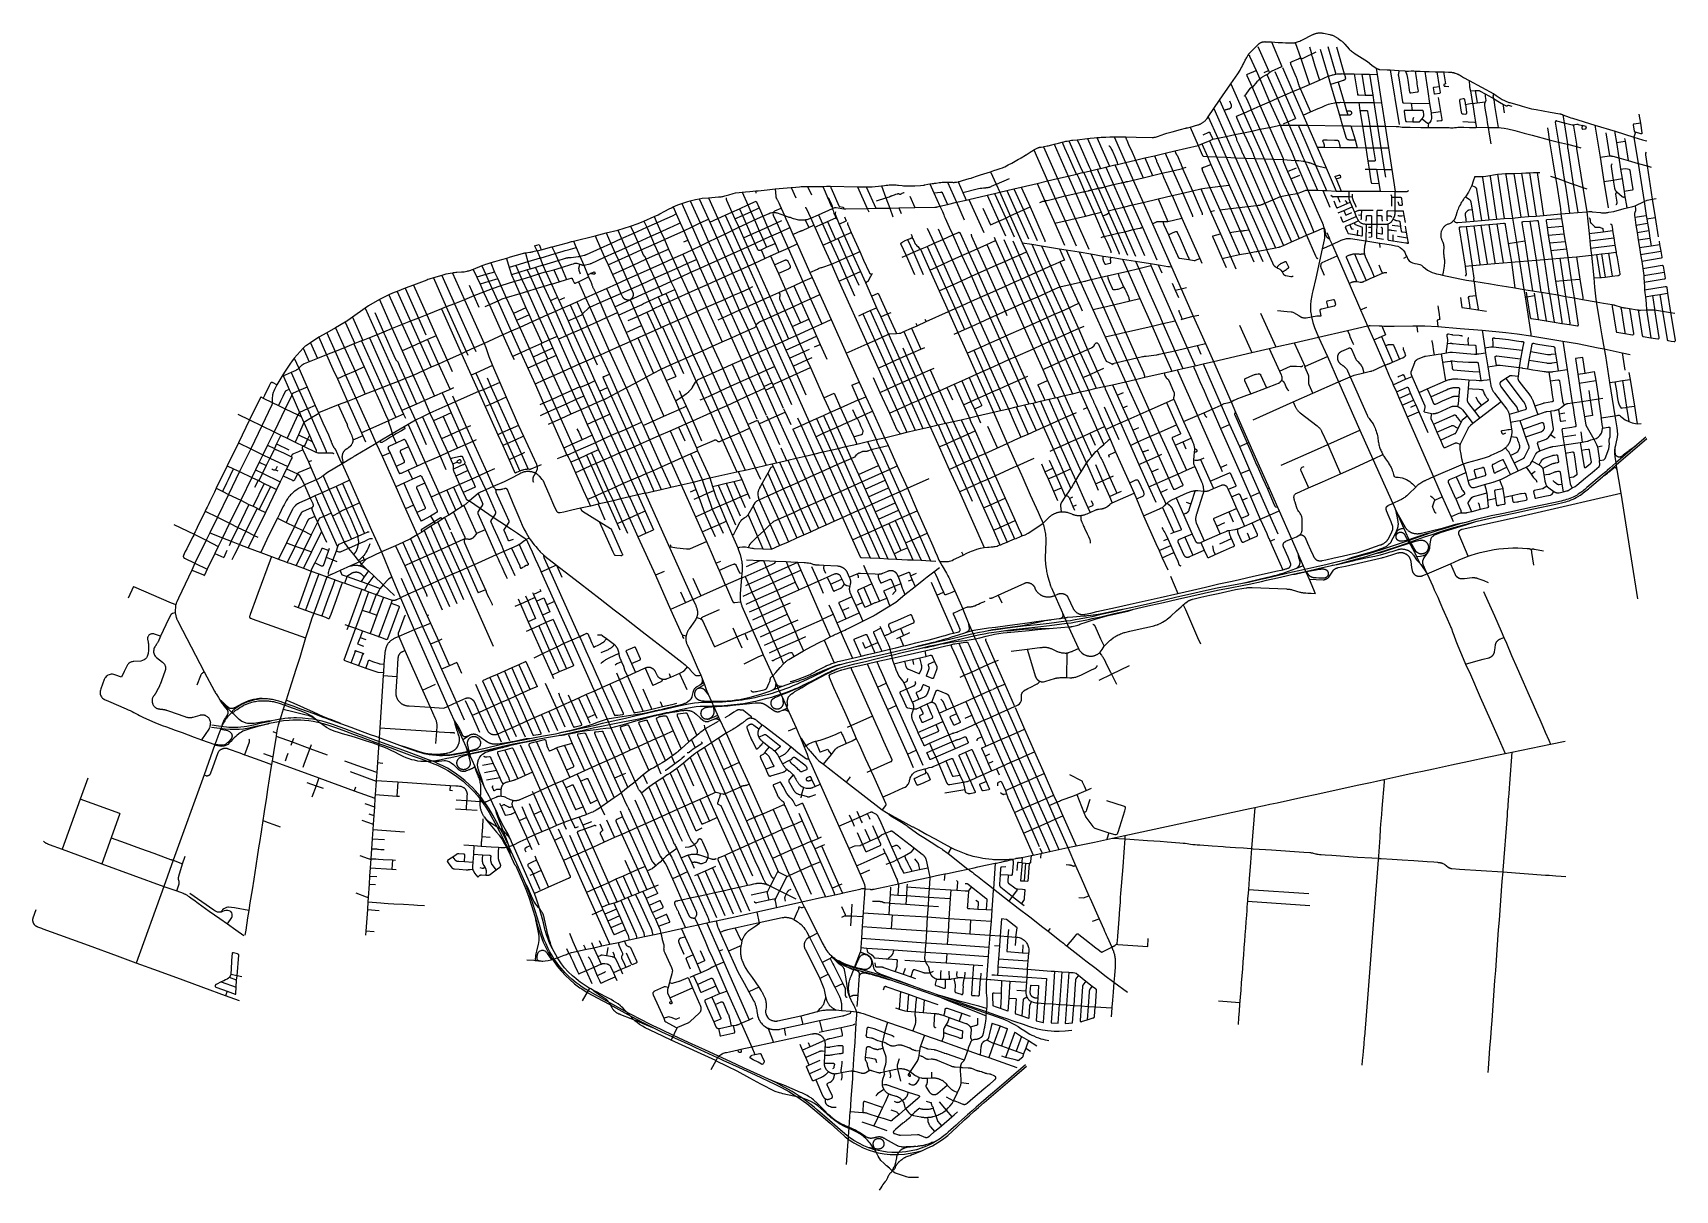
# Model space of a CAD drawing. Header units: inches. Extents: x 326453 to 344102, y 4677180 to 4689621.
import ezdxf

# ---------------------------------------------------------------- set-up
doc = ezdxf.new("R2010")
doc.units = ezdxf.units.IN
doc.header["$MEASUREMENT"] = 0
doc.layers.add('Street_Centreline', color=7, linetype='Continuous')

msp = doc.modelspace()

# ---------------------------------------------------------------- linework, layer by layer
at = {"layer": 'Street_Centreline'}
for p, q in [((339617.0774, 4689474.7508), (339730.152, 4689216.2818)), ((339763.5931, 4689522.8843), (339876.7027, 4689261.2526)), ((340018.6763, 4689516.1675), (340077.8084, 4689345.2999)), ((340369.3522, 4689475.4693), (340455.9373, 4689177.2668)), ((340461.0629, 4689471.4936), (340545.7068, 4689181.6539)), ((340077.8084, 4689345.2999), (340171.7238, 4689067.381)), ((340193.9233, 4689391.7378), (340244.857, 4689415.3995)), ((340287.2879, 4689444.8458), (340371.7951, 4689154.3108)), ((339598.2499, 4689215.9916), (339637.7935, 4689125.8909)), ((339637.7935, 4689125.8909), (339743.6732, 4688880.2232)), ((339685.3475, 4689195.2388), (339730.152, 4689216.2818)), ((339715.4987, 4689172.7834), (339826.6726, 4688917.5703)), ((339730.152, 4689216.2818), (339740.8104, 4689193.524)), ((339801.4607, 4689205.7672), (339910.8454, 4688954.3388)), ((339882.8683, 4689249.8377), (339994.8664, 4688990.8725)), ((340171.7238, 4689067.381), (340280.2927, 4689113.9005)), ((340280.2927, 4689113.9005), (340371.7951, 4689154.3108)), ((340371.7951, 4689154.3108), (340396.9776, 4689067.278)), ((340545.7068, 4689181.6539), (340653.8908, 4689179.1623)), ((340653.8908, 4689179.1623), (340735.8913, 4689177.3832)), ((340735.8913, 4689177.3832), (340817.843, 4689175.4073)), ((340735.8913, 4689177.3832), (340770.3401, 4688952.348)), ((340817.843, 4689175.4073), (340852.108, 4688951.8537)), ((340817.843, 4689175.4073), (340899.1396, 4689174.6142)), ((340889.7201, 4689241.567), (340899.1396, 4689174.6142)), ((340899.1396, 4689174.6142), (340946.8119, 4688870.4303)), ((341040.4398, 4689222.0394), (341131.7874, 4689215.7119)), ((341040.4398, 4689222.0394), (341134.6668, 4688635.3632)), ((341542.2403, 4689203.4816), (341612.7051, 4689201.1962)), ((341542.2403, 4689203.4816), (341567.029, 4689045.2759)), ((341889.5649, 4689108.4507), (342151.6401, 4688967.1093)), ((339206.499, 4688898.4416), (339327.7965, 4689074.5859)), ((339327.7965, 4689074.5859), (339466.5552, 4688758.5456)), ((339554.9729, 4689035.6265), (339641.5124, 4688836.3164)), ((339826.6726, 4688917.5703), (339910.8454, 4688954.3388)), ((339910.8454, 4688954.3388), (339994.8664, 4688990.8725)), ((339910.8454, 4688954.3388), (340020.4273, 4688700.0289)), ((339994.8664, 4688990.8725), (340072.339, 4689023.9249)), ((339994.8664, 4688990.8725), (340104.6091, 4688736.7417)), ((340072.339, 4689023.9249), (340171.7238, 4689067.381)), ((340072.339, 4689023.9249), (340181.7839, 4688770.6391)), ((340480.4182, 4689092.1581), (340396.9776, 4689067.278)), ((340396.9776, 4689067.278), (340454.7468, 4688871.0294)), ((340480.4182, 4689092.1581), (340543.9418, 4688874.0388)), ((340770.3401, 4688952.348), (340852.108, 4688951.8537)), ((340852.108, 4688951.8537), (340864.7537, 4688870.9051)), ((341556.0881, 4688925.2634), (341579.1423, 4688776.6169)), ((341903.2244, 4688999.164), (341954.2236, 4689001.7656)), ((341903.2244, 4688999.164), (341925.289, 4688860.3753)), ((341954.2236, 4689001.7656), (341975.8365, 4688868.0012)), ((339084.4035, 4688719.7603), (339143.8273, 4688806.6332)), ((339143.8273, 4688806.6332), (339206.499, 4688898.4416)), ((339143.8273, 4688806.6332), (339276.9207, 4688507.6395)), ((339206.499, 4688898.4416), (339256.4443, 4688786.646)), ((339256.4443, 4688786.646), (339369.4641, 4688528.4993)), ((339466.5552, 4688758.5456), (339546.9247, 4688794.7147)), ((339466.5552, 4688758.5456), (339551.9565, 4688565.738)), ((339546.9247, 4688794.7147), (339641.5124, 4688836.3164)), ((339546.9247, 4688794.7147), (339639.7979, 4688584.359)), ((339641.5124, 4688836.3164), (339743.6732, 4688880.2232)), ((339641.5124, 4688836.3164), (339742.535, 4688605.0669)), ((339743.6732, 4688880.2232), (339826.6726, 4688917.5703)), ((339743.6732, 4688880.2232), (339855.8077, 4688627.1377)), ((339826.6726, 4688917.5703), (339937.6924, 4688664.0852)), ((340104.6091, 4688736.7417), (340181.7839, 4688770.6391)), ((340454.7468, 4688871.0294), (340493.6501, 4688736.7825)), ((340543.9418, 4688874.0388), (340571.3662, 4688781.5806)), ((340543.9418, 4688874.0388), (340700.9145, 4688872.7599)), ((340700.9145, 4688872.7599), (340714.3924, 4688786.5355)), ((340700.9145, 4688872.7599), (340864.7537, 4688870.9051)), ((340714.3924, 4688786.5355), (340740.5839, 4688619.2695)), ((340864.7537, 4688870.9051), (340946.8119, 4688870.4303)), ((340864.7537, 4688870.9051), (340903.9381, 4688617.7357)), ((340946.8119, 4688870.4303), (340985.7219, 4688617.7072)), ((341264.6466, 4688865.6642), (341462.168, 4688863.1953)), ((341264.6466, 4688865.6642), (341277.0066, 4688787.2702)), ((341462.168, 4688863.1953), (341478.8944, 4688760.454)), ((341478.8944, 4688760.454), (341579.1423, 4688776.6169)), ((341850.4445, 4688852.4791), (341882.3051, 4688857.6201)), ((341925.289, 4688860.3753), (341975.8365, 4688868.0012)), ((341975.8365, 4688868.0012), (342061.4784, 4688880.8185)), ((338888.8139, 4688607.0514), (338975.8589, 4688410.2101)), ((339084.4035, 4688719.7603), (339185.7463, 4688489.681)), ((339551.9565, 4688565.738), (339639.7979, 4688584.359)), ((339639.7979, 4688584.359), (339742.535, 4688605.0669)), ((339742.535, 4688605.0669), (339855.8077, 4688627.1377)), ((339855.8077, 4688627.1377), (339953.7427, 4688628.6455)), ((339892.289, 4688643.5682), (339937.6924, 4688664.0852)), ((339937.6924, 4688664.0852), (340020.4273, 4688700.0289)), ((339937.6924, 4688664.0852), (339953.7427, 4688628.6455)), ((339953.7427, 4688628.6455), (340054.2948, 4688628.8164)), ((340054.2948, 4688628.8164), (340152.0787, 4688627.0578)), ((340104.6091, 4688736.7417), (340152.0787, 4688627.0578)), ((340152.0787, 4688627.0578), (340253.9583, 4688391.5882)), ((340152.0787, 4688627.0578), (340527.0007, 4688621.9609)), ((340493.6501, 4688736.7825), (340527.0007, 4688621.9609)), ((340580.9451, 4688736.4306), (340493.6501, 4688736.7825)), ((340527.0007, 4688621.9609), (340618.2088, 4688621.2517)), ((340618.2088, 4688621.2517), (340740.5839, 4688619.2695)), ((340618.2088, 4688621.2517), (340661.5228, 4688472.0252)), ((340740.5839, 4688619.2695), (340776.4389, 4688385.8699)), ((340740.5839, 4688619.2695), (340822.12, 4688617.6968)), ((340822.12, 4688617.6968), (340903.9381, 4688617.7357)), ((340822.12, 4688617.6968), (340857.8898, 4688385.3786)), ((340903.9381, 4688617.7357), (340985.7219, 4688617.7072)), ((340903.9381, 4688617.7357), (340939.8418, 4688384.3503)), ((340985.7219, 4688617.7072), (341021.6984, 4688383.5352)), ((341963.5392, 4688605.5548), (342091.5329, 4688603.71)), ((342091.5329, 4688603.71), (342198.9217, 4688602.4713)), ((342827.5063, 4688675.1838), (342909.3421, 4688654.426)), ((342895.585, 4688741.5315), (342909.3421, 4688654.426)), ((343238.7902, 4688630.5733), (343283.8739, 4688350.3477)), ((343238.7902, 4688630.5733), (343456.5722, 4688562.9426)), ((343712.66, 4688747.0026), (343727.6554, 4688650.3662)), ((337312.8833, 4688397.5463), (337464.9904, 4688055.1304)), ((337427.1832, 4688423.7911), (337577.356, 4688081.65)), ((337677.3, 4688472.7204), (337785.5711, 4688485.9256)), ((337886.3752, 4688496.1935), (338023.0824, 4688186.846)), ((338073.7624, 4688502.3652), (338194.3544, 4688227.2676)), ((338073.7624, 4688502.3652), (338198.8839, 4688502.0654)), ((338725.2837, 4688351.9541), (338975.8589, 4688410.2101)), ((338975.8589, 4688410.2101), (339017.0237, 4688427.2714)), ((339017.0237, 4688427.2714), (339098.3418, 4688461.6347)), ((339017.0237, 4688427.2714), (339075.1982, 4688292.8152)), ((339098.3418, 4688461.6347), (339133.4754, 4688477.7071)), ((339098.3418, 4688461.6347), (339174.1654, 4688288.6809)), ((339133.4754, 4688477.7071), (339185.7463, 4688489.681)), ((339185.7463, 4688489.681), (339276.9207, 4688507.6395)), ((339185.7463, 4688489.681), (339275.5064, 4688284.85)), ((339276.9207, 4688507.6395), (339369.4641, 4688528.4993)), ((339276.9207, 4688507.6395), (339377.182, 4688279.0787)), ((339369.4641, 4688528.4993), (339461.4631, 4688546.5087)), ((339461.4631, 4688546.5087), (339551.9565, 4688565.738)), ((339551.9565, 4688565.738), (339683.7306, 4688265.9282)), ((340661.5228, 4688472.0252), (340685.4028, 4688387.7224)), ((342478.8398, 4688543.0684), (342565.2904, 4688520.1928)), ((342565.2904, 4688520.1928), (342749.4311, 4688472.7649)), ((342749.4311, 4688472.7649), (342847.1908, 4688447.5856)), ((342847.1908, 4688447.5856), (342945.5565, 4688423.4518)), ((342945.5565, 4688423.4518), (343042.97, 4688398.2505)), ((343042.97, 4688398.2505), (343088.8823, 4688386.1607)), ((343356.4652, 4688544.7748), (343395.3992, 4688299.3479)), ((343456.5722, 4688562.9426), (343657.9039, 4688500.5285)), ((343470.4408, 4688441.8295), (343563.0661, 4688456.3708)), ((343470.4408, 4688441.8295), (343496.6564, 4688275.9126)), ((343558.0105, 4688487.0901), (343563.0661, 4688456.3708)), ((343563.0661, 4688456.3708), (343597.4045, 4688247.7185)), ((343673.8602, 4688552.698), (343657.9039, 4688500.5285)), ((343657.9039, 4688500.5285), (343702.4855, 4688218.3118)), ((337209.9152, 4688362.2047), (337357.1836, 4688029.6868)), ((338109.5698, 4688207.601), (338194.3544, 4688227.2676)), ((338194.3544, 4688227.2676), (338302.4866, 4688252.5087)), ((338194.3544, 4688227.2676), (338276.9779, 4688039.0686)), ((338302.4866, 4688252.5087), (338401.7265, 4688276.0217)), ((338302.4866, 4688252.5087), (338385.1418, 4688064.2428)), ((338401.7265, 4688276.0217), (338507.756, 4688300.6787)), ((338401.7265, 4688276.0217), (338484.0282, 4688087.6524)), ((338507.756, 4688300.6787), (338622.216, 4688327.6272)), ((338622.216, 4688327.6272), (338725.2837, 4688351.9541)), ((338622.216, 4688327.6272), (338703.7793, 4688139.5576)), ((339075.1982, 4688292.8152), (339113.2265, 4688204.9387)), ((339075.1982, 4688292.8152), (339174.1654, 4688288.6809)), ((339174.1654, 4688288.6809), (339307.9844, 4687985.3246)), ((339174.1654, 4688288.6809), (339275.5064, 4688284.85)), ((339275.5064, 4688284.85), (339510.9756, 4687754.0422)), ((339275.5064, 4688284.85), (339377.182, 4688279.0787)), ((339377.182, 4688279.0787), (339481.0788, 4688274.0941)), ((339377.182, 4688279.0787), (339603.8341, 4687765.3441)), ((339481.0788, 4688274.0941), (339583.2328, 4688269.9796)), ((339481.0788, 4688274.0941), (339693.8533, 4687789.6625)), ((339583.2328, 4688269.9796), (339777.6476, 4687826.0296)), ((339583.2328, 4688269.9796), (339683.7306, 4688265.9282)), ((339683.7306, 4688265.9282), (339781.2712, 4688262.0703)), ((339683.7306, 4688265.9282), (339860.2716, 4687863.0904)), ((339781.2712, 4688262.0703), (339889.7045, 4688258.321)), ((339889.7045, 4688258.321), (340016.9983, 4688248.2909)), ((340253.9583, 4688391.5882), (340349.8522, 4688168.9977)), ((340253.9583, 4688391.5882), (340333.5893, 4688391.4041)), ((340333.5893, 4688391.4041), (340497.2639, 4688389.0648)), ((340497.2639, 4688389.0648), (340685.4028, 4688387.7224)), ((340685.4028, 4688387.7224), (340776.4389, 4688385.8699)), ((340776.4389, 4688385.8699), (340798.648, 4688241.126)), ((340776.4389, 4688385.8699), (340857.8898, 4688385.3786)), ((340798.648, 4688241.126), (340811.9657, 4688155.4761)), ((340857.8898, 4688385.3786), (340939.8418, 4688384.3503)), ((340939.8418, 4688384.3503), (341021.6984, 4688383.5352)), ((340939.8418, 4688384.3503), (340975.5482, 4688153.2743)), ((341021.6984, 4688383.5352), (341057.8163, 4688152.7821)), ((343283.8739, 4688350.3477), (343294.3504, 4688283.2423)), ((343294.3504, 4688283.2423), (343395.3992, 4688299.3479)), ((343294.3504, 4688283.2423), (343335.4685, 4688022.5312)), ((343496.6564, 4688275.9126), (343597.4045, 4688247.7185)), ((343496.6564, 4688275.9126), (343515.4103, 4688156.7936)), ((343597.4045, 4688247.7185), (343702.4855, 4688218.3118)), ((336743.4383, 4688127.7381), (336803.8677, 4687994.0652)), ((337357.1836, 4688029.6868), (337464.9904, 4688055.1304)), ((337464.9904, 4688055.1304), (337577.356, 4688081.65)), ((337464.9904, 4688055.1304), (337547.9559, 4687867.4886)), ((337577.356, 4688081.65), (337666.6519, 4688102.7823)), ((337577.356, 4688081.65), (337660.2088, 4687893.8562)), ((337740.6074, 4688120.139), (337819.1327, 4688138.4606)), ((337819.1327, 4688138.4606), (337890.7076, 4688155.6044)), ((337819.1327, 4688138.4606), (337900.956, 4687950.3772)), ((337890.7076, 4688155.6044), (337927.7052, 4688164.336)), ((337890.7076, 4688155.6044), (337974.551, 4687965.7584)), ((337927.7052, 4688164.336), (337983.6112, 4688177.3319)), ((337983.6112, 4688177.3319), (338023.0824, 4688186.846)), ((337983.6112, 4688177.3319), (338066.1654, 4687989.46)), ((338023.0824, 4688186.846), (338081.3592, 4688200.6)), ((338081.3592, 4688200.6), (338109.5698, 4688207.601)), ((338081.3592, 4688200.6), (338165.3376, 4688011.6477)), ((338276.9779, 4688039.0686), (338385.1418, 4688064.2428)), ((338385.1418, 4688064.2428), (338484.0282, 4688087.6524)), ((338484.0282, 4688087.6524), (338585.8885, 4688111.4922)), ((338585.8885, 4688111.4922), (338703.7793, 4688139.5576)), ((338703.7793, 4688139.5576), (338807.6046, 4688164.3054)), ((338703.7793, 4688139.5576), (338809.7298, 4687898.4367)), ((338807.6046, 4688164.3054), (338913.176, 4687922.9323)), ((339113.2265, 4688204.9387), (339215.9837, 4687973.8332)), ((339935.908, 4688132.0769), (340031.7126, 4688170.7852)), ((339935.908, 4688132.0769), (339970.3192, 4688053.3558)), ((339970.3192, 4688053.3558), (340067.3673, 4688092.1493)), ((340237.5954, 4688197.7182), (340354.3653, 4687926.3646)), ((340349.8522, 4688168.9977), (340457.4108, 4687920.4856)), ((340458.3168, 4688050.4441), (340514.0539, 4687919.8152)), ((340768.751, 4688155.6144), (340811.9657, 4688155.4761)), ((340811.9657, 4688155.4761), (340893.8739, 4688154.1347)), ((340893.8739, 4688154.1347), (340916.7482, 4688003.3143)), ((340893.8739, 4688154.1347), (340975.5482, 4688153.2743)), ((340975.5482, 4688153.2743), (340988.7512, 4688068.8953)), ((340975.5482, 4688153.2743), (341057.8163, 4688152.7821)), ((341057.8163, 4688152.7821), (341094.5217, 4687914.64)), ((342191.3655, 4688101.687), (342265.5114, 4687623.7509)), ((342280.0738, 4688107.7042), (342369.2322, 4688110.6581)), ((342369.2322, 4688110.6581), (342452.2152, 4688113.997)), ((342369.2322, 4688110.6581), (342442.8097, 4687638.4754)), ((342452.2152, 4688113.997), (342524.1123, 4687645.2333)), ((342535.3109, 4688116.957), (342606.934, 4687652.0537)), ((342618.6321, 4688119.9348), (342687.9762, 4687658.9055)), ((342763.2046, 4688081.3223), (342815.1647, 4688061.3598)), ((343437.0214, 4688038.5094), (343532.1615, 4688053.711)), ((343515.4103, 4688156.7936), (343532.1615, 4688053.711)), ((343532.1615, 4688053.711), (343553.7888, 4687916.2619)), ((343702.4855, 4688218.3118), (343767.9117, 4687806.6957)), ((343702.4855, 4688218.3118), (343799.663, 4688191.1729)), ((343799.663, 4688191.1729), (343855.169, 4687834.2406)), ((343799.663, 4688191.1729), (343844.6209, 4688178.6175)), ((334077.1181, 4687908.4989), (334135.9522, 4687771.7169)), ((334224.4426, 4687897.5432), (334221.6473, 4687921.2134)), ((334429.4315, 4687943.6558), (334601.0145, 4687958.6319)), ((334601.0145, 4687958.6319), (334650.6304, 4687847.6424)), ((334778.963, 4687969.3161), (334819.3385, 4687881.4103)), ((335025.174, 4687971.8119), (335314.8676, 4687967.0236)), ((335314.8676, 4687967.0236), (335418.7706, 4687732.3646)), ((335314.8676, 4687967.0236), (335408.327, 4687966.7831)), ((335408.327, 4687966.7831), (335511.8262, 4687735.1848)), ((335572.0696, 4687976.8135), (335621.0948, 4687847.449)), ((335876.1876, 4687866.408), (335931.5041, 4687742.5041)), ((336092.5634, 4687997.2198), (336134.7675, 4687901.2714)), ((336134.7675, 4687901.2714), (336199.9477, 4687756.338)), ((336281.6074, 4688014.8304), (336377.61, 4687800.6776)), ((336395.9238, 4688019.903), (336446.8411, 4687905.73)), ((336446.8411, 4687905.73), (336483.4997, 4687823.5406)), ((336513.1256, 4687830.3536), (336709.8084, 4687876.8024)), ((336709.8084, 4687876.8024), (336788.9412, 4687895.4904)), ((336709.8084, 4687876.8024), (336834.786, 4687596.942)), ((336788.9412, 4687895.4904), (336842.8436, 4687908.22)), ((336788.9412, 4687895.4904), (336907.9656, 4687629.8348)), ((336803.8677, 4687994.0652), (336842.8436, 4687908.22)), ((336842.8436, 4687908.22), (336919.4656, 4687926.3152)), ((336842.8436, 4687908.22), (336957.1152, 4687653.0556)), ((336919.4656, 4687926.3152), (336996.2444, 4687944.4472)), ((336919.4656, 4687926.3152), (337027.6608, 4687685.1028)), ((336996.2444, 4687944.4472), (337074.3788, 4687962.8996)), ((336996.2444, 4687944.4472), (337098.136, 4687717.1184)), ((337074.3788, 4687962.8996), (337245.1924, 4688003.2388)), ((337074.3788, 4687962.8996), (337168.7432, 4687749.1936)), ((337245.1924, 4688003.2388), (337357.1836, 4688029.6868)), ((337245.1924, 4688003.2388), (337328.712, 4687814.3255)), ((337357.1836, 4688029.6868), (337440.6022, 4687841.4336)), ((337440.6022, 4687841.4336), (337547.9559, 4687867.4886)), ((337547.9559, 4687867.4886), (337660.2088, 4687893.8562)), ((337547.9559, 4687867.4886), (337655.1716, 4687624.9636)), ((337660.2088, 4687893.8562), (337766.199, 4687652.1877)), ((337754.8932, 4687915.8032), (337861.4687, 4687674.23)), ((337828.0588, 4687933.122), (337933.8357, 4687692.087)), ((337900.956, 4687950.3772), (338007.2812, 4687708.2216)), ((337974.551, 4687965.7584), (338066.1654, 4687989.46)), ((337974.551, 4687965.7584), (338079.988, 4687725.4136)), ((338066.1654, 4687989.46), (338171.8836, 4687747.1428)), ((338165.3376, 4688011.6477), (338271.0664, 4687770.5948)), ((338276.9779, 4688039.0686), (338384.0184, 4687797.3028)), ((338545.1724, 4687835.5935), (338695.3568, 4687871.3568)), ((338695.3568, 4687871.3568), (338809.7298, 4687898.4367)), ((338695.3568, 4687871.3568), (338801.951, 4687629.2076)), ((338809.7298, 4687898.4367), (338913.176, 4687922.9323)), ((338913.176, 4687922.9323), (339003.8289, 4687943.365)), ((339101.3032, 4687959.6931), (339215.9837, 4687973.8332)), ((339101.3032, 4687959.6931), (339207.7766, 4687717.7416)), ((339215.9837, 4687973.8332), (339307.9844, 4687985.3246)), ((339215.9837, 4687973.8332), (339322.4535, 4687732.0613)), ((339307.9844, 4687985.3246), (339415.1532, 4687742.6424)), ((339860.2716, 4687863.0904), (339948.6975, 4687880.6064)), ((339948.6975, 4687880.6064), (340040.2441, 4687895.6166)), ((339948.6975, 4687880.6064), (340140.0421, 4687444.5112)), ((340258.2235, 4687928.6745), (340313.8934, 4687927.4925)), ((340313.8934, 4687927.4925), (340390.4941, 4687748.6152)), ((340313.8934, 4687927.4925), (340354.3653, 4687926.3646)), ((340354.3653, 4687926.3646), (340457.4108, 4687920.4856)), ((340457.4108, 4687920.4856), (340514.0539, 4687919.8152)), ((340514.0539, 4687919.8152), (340594.0352, 4687918.6404)), ((340594.0352, 4687918.6404), (340595.1266, 4687860.3488)), ((340594.0352, 4687918.6404), (340930.342, 4687917.8532)), ((340631.1621, 4687888.3483), (340629.1569, 4687860.123)), ((340916.7482, 4688003.3143), (340930.342, 4687917.8532)), ((340930.342, 4687917.8532), (341094.5217, 4687914.64)), ((341094.2491, 4687854.6796), (341094.5217, 4687914.64)), ((342913.9871, 4688028.3883), (343007.3311, 4687996.1408)), ((343007.3311, 4687996.1408), (343108.7484, 4687960.3109)), ((343007.3311, 4687996.1408), (343055.2629, 4687690.15)), ((343108.7484, 4687960.3109), (343153.6103, 4687944.9672)), ((343108.7484, 4687960.3109), (343153.2537, 4687698.4311)), ((343335.4685, 4688022.5312), (343437.0214, 4688038.5094)), ((343335.4685, 4688022.5312), (343381.207, 4687739.1114)), ((343553.7888, 4687916.2619), (343562.6687, 4687858.0136)), ((333334.2686, 4687749.0779), (333366.9655, 4687674.9634)), ((333427.993, 4687788.1839), (333537.1793, 4687536.3828)), ((333518.1588, 4687815.1656), (333624.5479, 4687577.2745)), ((333614.764, 4687838.5251), (333712.5574, 4687618.3523)), ((333714.2744, 4687848.7714), (333814.1031, 4687625.4748)), ((333893.8428, 4687661.8132), (333964.7838, 4687694.0447)), ((333964.7838, 4687694.0447), (334045.7623, 4687730.3182)), ((333964.7838, 4687694.0447), (333997.8127, 4687620.1875)), ((334045.7623, 4687730.3182), (334135.9522, 4687771.7169)), ((334045.7623, 4687730.3182), (334078.8364, 4687656.9341)), ((334078.8364, 4687656.9341), (334169.1194, 4687697.3564)), ((334135.9522, 4687771.7169), (334226.1838, 4687812.7281)), ((334135.9522, 4687771.7169), (334169.1194, 4687697.3564)), ((334169.1194, 4687697.3564), (334258.9204, 4687738.4475)), ((334169.1194, 4687697.3564), (334208.0576, 4687609.3389)), ((334226.1838, 4687812.7281), (334258.9204, 4687738.4475)), ((334258.9204, 4687738.4475), (334298.2199, 4687650.0683)), ((334494.3841, 4687737.7865), (334529.6059, 4687658.2031)), ((334894.0978, 4687665.139), (335046.1867, 4687733.7037)), ((335418.7706, 4687732.3646), (335511.8262, 4687735.1848)), ((335418.7706, 4687732.3646), (335435.3093, 4687696.4311)), ((335511.8262, 4687735.1848), (335661.3961, 4687736.9807)), ((335519.696, 4687815.3066), (335621.0948, 4687847.449)), ((335621.0948, 4687847.449), (335661.3961, 4687736.9807)), ((335661.3961, 4687736.9807), (335757.9052, 4687740.0496)), ((335661.3961, 4687736.9807), (335693.8798, 4687644.8832)), ((335757.9052, 4687740.0496), (335931.5041, 4687742.5041)), ((335757.9052, 4687740.0496), (335784.6462, 4687679.3888)), ((336199.9477, 4687756.338), (336281.0879, 4687776.526)), ((336281.0879, 4687776.526), (336377.61, 4687800.6776)), ((336377.61, 4687800.6776), (336483.4997, 4687823.5406)), ((336377.61, 4687800.6776), (336462.6591, 4687609.799)), ((336483.4997, 4687823.5406), (336513.1256, 4687830.3536)), ((336513.1256, 4687830.3536), (336671.4992, 4687475.6664)), ((336663.3027, 4687736.0938), (336743.5104, 4687555.9156)), ((337027.6608, 4687685.1028), (337098.136, 4687717.1184)), ((337098.136, 4687717.1184), (337168.7432, 4687749.1936)), ((337098.136, 4687717.1184), (337245.4226, 4687390.0839)), ((337328.712, 4687814.3255), (337434.9714, 4687574.0045)), ((337440.6022, 4687841.4336), (337547.0558, 4687601.216)), ((337861.4687, 4687674.23), (337933.8357, 4687692.087)), ((337933.8357, 4687692.087), (337949.2127, 4687657.8089)), ((338007.2812, 4687708.2216), (338079.988, 4687725.4136)), ((338007.2812, 4687708.2216), (338016.2712, 4687688.111)), ((338079.988, 4687725.4136), (338171.8836, 4687747.1428)), ((338079.988, 4687725.4136), (338186.4556, 4687483.5912)), ((338171.8836, 4687747.1428), (338271.0664, 4687770.5948)), ((338171.8836, 4687747.1428), (338278.4399, 4687505.6539)), ((338271.0664, 4687770.5948), (338384.0184, 4687797.3028)), ((338271.0664, 4687770.5948), (338377.0648, 4687531.6098)), ((338384.0184, 4687797.3028), (338545.1724, 4687835.5935)), ((338384.0184, 4687797.3028), (338483.4888, 4687569.8325)), ((338545.1724, 4687835.5935), (338651.1214, 4687593.9043)), ((339109.9417, 4687700.5852), (339150.2911, 4687710.8517)), ((339109.9417, 4687700.5852), (339215.7333, 4687458.8608)), ((339207.7766, 4687717.7416), (339322.4535, 4687732.0613)), ((339207.7766, 4687717.7416), (339314.4348, 4687475.6364)), ((339322.4535, 4687732.0613), (339415.1532, 4687742.6424)), ((339322.4535, 4687732.0613), (339428.5032, 4687491.3083)), ((339415.1532, 4687742.6424), (339510.9756, 4687754.0422)), ((339415.1532, 4687742.6424), (339520.2107, 4687503.545)), ((339510.9756, 4687754.0422), (339603.8341, 4687765.3441)), ((339603.8341, 4687765.3441), (339805.2101, 4687309.6734)), ((339693.8533, 4687789.6625), (339777.6476, 4687826.0296)), ((339693.8533, 4687789.6625), (339893.3279, 4687336.6603)), ((339777.6476, 4687826.0296), (339860.2716, 4687863.0904)), ((339777.6476, 4687826.0296), (339977.1539, 4687372.9383)), ((339860.2716, 4687863.0904), (340059.7379, 4687409.2256)), ((340474.477, 4687861.6617), (340499.7008, 4687802.4939)), ((340474.477, 4687861.6617), (340595.1266, 4687860.3488)), ((340479.5288, 4687685.0388), (340540.0179, 4687710.3217)), ((340540.0179, 4687710.3217), (340631.5223, 4687750.0194)), ((340575.65, 4687786.3452), (340609.77, 4687800.7618)), ((340595.1266, 4687860.3488), (340629.1569, 4687860.123)), ((340609.77, 4687800.7618), (340631.5223, 4687750.0194)), ((340631.5223, 4687750.0194), (340655.5264, 4687694.5847)), ((340655.5264, 4687694.5847), (340675.5052, 4687647.8113)), ((340729.3203, 4687713.9793), (340728.1299, 4687659.3408)), ((340729.3203, 4687713.9793), (340856.1467, 4687713.4277)), ((341055.7835, 4687759.247), (341056.5707, 4687855.2917)), ((341056.5707, 4687855.2917), (341094.2491, 4687854.6796)), ((341092.1168, 4687709.6132), (341094.2491, 4687854.6796)), ((342967.579, 4687682.8628), (343055.2629, 4687690.15)), ((343055.2629, 4687690.15), (343153.2537, 4687698.4311)), ((343153.2537, 4687698.4311), (343177.5445, 4687464.5342)), ((343670.7157, 4687761.0796), (343767.9117, 4687806.6957)), ((343767.9117, 4687806.6957), (343791.6277, 4687658.35)), ((343855.169, 4687834.2406), (343898.7062, 4687840.4832)), ((343855.169, 4687834.2406), (343886.4249, 4687636.3135)), ((332739.2656, 4687501.0644), (332875.5044, 4687543.6008)), ((332875.5044, 4687543.6008), (332909.7476, 4687467.8102)), ((332909.7476, 4687467.8102), (333049.7829, 4687531.2589)), ((333020.2044, 4687597.526), (333128.4924, 4687646.1388)), ((333020.2044, 4687597.526), (333049.7829, 4687531.2589)), ((333049.7829, 4687531.2589), (333158.0089, 4687580.3178)), ((333049.7829, 4687531.2589), (333092.9849, 4687433.9223)), ((333128.4924, 4687646.1388), (333158.0089, 4687580.3178)), ((333158.0089, 4687580.3178), (333201.8291, 4687483.1106)), ((333366.9655, 4687674.9634), (333409.1064, 4687580.4464)), ((333409.1064, 4687580.4464), (333447.2349, 4687494.451)), ((333447.2349, 4687494.451), (333537.1793, 4687536.3828)), ((333537.1793, 4687536.3828), (333624.5479, 4687577.2745)), ((333537.1793, 4687536.3828), (333628.6632, 4687332.214)), ((333624.5479, 4687577.2745), (333712.5574, 4687618.3523)), ((333624.5479, 4687577.2745), (333715.4734, 4687374.7714)), ((333712.5574, 4687618.3523), (333727.2923, 4687585.8934)), ((333727.2923, 4687585.8934), (333814.1031, 4687625.4748)), ((333727.2923, 4687585.8934), (333802.8236, 4687416.7992)), ((333814.1031, 4687625.4748), (333893.8428, 4687661.8132)), ((333814.1031, 4687625.4748), (333888.9094, 4687458.6709)), ((333893.8428, 4687661.8132), (333967.8392, 4687497.119)), ((333967.8392, 4687497.119), (334038.0691, 4687531.6217)), ((333997.8127, 4687620.1875), (334078.8364, 4687656.9341)), ((333997.8127, 4687620.1875), (334038.0691, 4687531.6217)), ((334038.0691, 4687531.6217), (334118.3012, 4687567.2588)), ((334038.0691, 4687531.6217), (334088.6928, 4687416.32)), ((334078.8364, 4687656.9341), (334118.3012, 4687567.2588)), ((334118.3012, 4687567.2588), (334208.0576, 4687609.3389)), ((334118.3012, 4687567.2588), (334169.2556, 4687452.56)), ((334208.0576, 4687609.3389), (334298.2199, 4687650.0683)), ((334208.0576, 4687609.3389), (334259.4932, 4687493.152)), ((334259.4932, 4687493.152), (334349.4968, 4687533.6388)), ((334298.2199, 4687650.0683), (334349.4968, 4687533.6388)), ((334349.4968, 4687533.6388), (334447.5704, 4687578.124)), ((334349.4968, 4687533.6388), (334391.9628, 4687438.7088)), ((334447.5704, 4687578.124), (334500.7258, 4687602.3584)), ((334447.5704, 4687578.124), (334489.7227, 4687483.559)), ((334489.7227, 4687483.559), (334587.9224, 4687527.2884)), ((334587.9224, 4687527.2884), (334620.5726, 4687453.7348)), ((334754.2586, 4687612.3848), (334790.3994, 4687528.3237)), ((334790.3994, 4687528.3237), (334846.628, 4687552.7904)), ((334812.2712, 4687628.495), (334894.0978, 4687665.139)), ((334812.2712, 4687628.495), (334846.628, 4687552.7904)), ((334846.628, 4687552.7904), (334856.1219, 4687531.9159)), ((334856.1219, 4687531.9159), (334937.3544, 4687568.2077)), ((334856.1219, 4687531.9159), (334942.3484, 4687339.0604)), ((334894.0978, 4687665.139), (334937.3544, 4687568.2077)), ((334937.3544, 4687568.2077), (334992.875, 4687591.715)), ((334937.3544, 4687568.2077), (335024.0452, 4687375.4436)), ((334992.875, 4687591.715), (335082.4447, 4687631.8539)), ((334992.875, 4687591.715), (335078.5104, 4687400.5424)), ((335118.7924, 4687565.8172), (335192.3999, 4687599.28)), ((335118.7924, 4687565.8172), (335172.6156, 4687442.62)), ((335174.3561, 4687644.3778), (335192.3999, 4687599.28)), ((335192.3999, 4687599.28), (335198.1017, 4687601.8353)), ((336065.2183, 4687522.3815), (336138.57, 4687359.1716)), ((336181.0508, 4687514.8986), (336231.8912, 4687400.8848)), ((336743.5104, 4687555.9156), (336834.786, 4687596.942)), ((336834.786, 4687596.942), (336907.9656, 4687629.8348)), ((336834.786, 4687596.942), (336904.598, 4687440.7944)), ((336907.9656, 4687629.8348), (336957.1152, 4687653.0556)), ((336907.9656, 4687629.8348), (336997.6821, 4687430.0469)), ((336957.1152, 4687653.0556), (337027.6606, 4687685.1027)), ((336957.1152, 4687653.0556), (337086.2677, 4687365.1054)), ((337027.6608, 4687685.1028), (337153.4947, 4687405.2486)), ((337434.9715, 4687574.0045), (337547.0558, 4687601.216)), ((337434.9715, 4687574.0045), (337537.8579, 4687340.0822)), ((337547.0558, 4687601.216), (337655.1716, 4687624.9636)), ((337547.0558, 4687601.216), (337666.2744, 4687329.8905)), ((337655.1716, 4687624.9636), (337766.199, 4687652.1877)), ((337655.1716, 4687624.9636), (337800.622, 4687297.244)), ((337766.199, 4687652.1877), (337861.4687, 4687674.23)), ((337861.4687, 4687674.23), (337967.2392, 4687432.104)), ((337949.2127, 4687657.8089), (338040.6524, 4687449.5812)), ((338016.2712, 4687688.111), (338113.2632, 4687466.848)), ((338377.0648, 4687531.6098), (338532.1093, 4687180.4732)), ((338483.4888, 4687569.8325), (338688.8885, 4687106.1669)), ((338651.1214, 4687593.9043), (338801.951, 4687629.2076)), ((338801.951, 4687629.2076), (338991.9826, 4687195.5731)), ((340220.0451, 4687479.93), (340325.7858, 4687524.8186)), ((340654.4832, 4687578.4584), (340604.6638, 4687556.567)), ((340700.4545, 4687598.8667), (340654.4832, 4687578.4584)), ((340728.1299, 4687659.3408), (340697.2511, 4687659.8683)), ((340780.3548, 4687565.6351), (340777.9166, 4687384.1829)), ((340780.3548, 4687565.6351), (340839.8519, 4687565.4191)), ((340838.145, 4687527.6623), (340806.4364, 4687528.2838)), ((340838.145, 4687527.6623), (340837.625, 4687472.28)), ((340839.8519, 4687565.4191), (340894.2039, 4687564.5357)), ((340894.2039, 4687564.5357), (340892.9771, 4687470.2883)), ((341014.2718, 4687566.948), (341014.5483, 4687503.3558)), ((341060.1293, 4687555.5388), (341148.8302, 4687542.5909)), ((341187.2659, 4687656.8302), (341199.3618, 4687583.8649)), ((341215.0729, 4687477.0905), (341205.7013, 4687542.8355)), ((341856.1263, 4687589.8239), (341938.5181, 4687596.5834)), ((341857.287, 4687540.3054), (341938.0745, 4687546.732)), ((341938.0745, 4687546.732), (342015.1669, 4687552.9992)), ((341938.5181, 4687596.5834), (342020.1103, 4687605.0137)), ((342015.1669, 4687552.9992), (342098.8364, 4687559.8381)), ((342020.1103, 4687605.0137), (342101.1889, 4687611.1965)), ((342098.8364, 4687559.8381), (342185.8061, 4687567.1582)), ((342101.1889, 4687611.1965), (342183.2432, 4687617.4883)), ((342183.2432, 4687617.4883), (342265.5114, 4687623.7509)), ((342185.8061, 4687567.1582), (342251.8739, 4687148.5786)), ((342265.5114, 4687623.7509), (342354.293, 4687629.9073)), ((342354.293, 4687629.9073), (342442.8097, 4687638.4754)), ((342354.293, 4687629.9073), (342395.9591, 4687369.5635)), ((342442.8097, 4687638.4754), (342524.1123, 4687645.2333)), ((342524.1123, 4687645.2333), (342606.9337, 4687652.0558)), ((342540.3863, 4687597.481), (342607.178, 4687178.5201)), ((342606.9337, 4687652.0558), (342687.9762, 4687658.9055)), ((342687.9762, 4687658.9055), (342873.1388, 4687674.3549)), ((342725.2854, 4687529.8111), (342893.6988, 4687543.9487)), ((342725.2854, 4687529.8111), (342738.2302, 4687447.7067)), ((342873.1388, 4687674.3549), (342967.579, 4687682.8628)), ((342873.1388, 4687674.3549), (342880.7541, 4687626.0531)), ((342880.7541, 4687626.0531), (342893.6988, 4687543.9487)), ((342893.6988, 4687543.9487), (342906.6434, 4687461.8443)), ((343666.6735, 4687638.2547), (343791.6277, 4687658.35)), ((343666.6735, 4687638.2547), (343680.5038, 4687554.0691)), ((343680.5038, 4687554.0691), (343804.9617, 4687574.0694)), ((343680.5038, 4687554.0691), (343693.1238, 4687475.0313)), ((343791.6277, 4687658.35), (343797.5227, 4687623.1873)), ((343797.5227, 4687623.1873), (343886.4249, 4687636.3135)), ((343797.5227, 4687623.1873), (343804.9617, 4687574.0694)), ((343804.9617, 4687574.0694), (343817.1398, 4687494.7544)), ((343886.4249, 4687636.3135), (343918.1871, 4687428.6867)), ((331844.5625, 4687331.8655), (331892.677, 4687346.9277)), ((331892.677, 4687346.9277), (331914.8606, 4687290.2554)), ((332262.957, 4687382.57), (332495.378, 4687440.4688)), ((332262.957, 4687382.57), (332292.4865, 4687313.1781)), ((332495.378, 4687440.4688), (332614.4132, 4687470.2684)), ((332495.378, 4687440.4688), (332554.338, 4687307.8476)), ((332554.338, 4687307.8476), (332664.7824, 4687357.3864)), ((332614.4132, 4687470.2684), (332739.2656, 4687501.0644)), ((332614.4132, 4687470.2684), (332664.7824, 4687357.3864)), ((332664.7824, 4687357.3864), (332778.8861, 4687409.1852)), ((332664.7824, 4687357.3864), (332708.4992, 4687261.1209)), ((332739.2656, 4687501.0644), (332778.8861, 4687409.1852)), ((332778.8861, 4687409.1852), (332909.7476, 4687467.8102)), ((332778.8861, 4687409.1852), (332821.8392, 4687311.6924)), ((332821.8392, 4687311.6924), (332952.9421, 4687371.0684)), ((332909.7476, 4687467.8102), (332952.9421, 4687371.0684)), ((332952.9421, 4687371.0684), (333092.9849, 4687433.9223)), ((332952.9421, 4687371.0684), (332990.526, 4687286.9209)), ((332990.526, 4687286.9209), (333130.744, 4687351.1425)), ((333092.9849, 4687433.9223), (333201.8291, 4687483.1106)), ((333092.9849, 4687433.9223), (333130.744, 4687351.1425)), ((333130.744, 4687351.1425), (333239.3598, 4687400.079)), ((333130.744, 4687351.1425), (333176.8276, 4687248.046)), ((333201.8291, 4687483.1106), (333239.3598, 4687400.079)), ((333239.3598, 4687400.079), (333284.9966, 4687297.0294)), ((333447.2349, 4687494.451), (333491.9484, 4687393.1468)), ((333448.5286, 4687374.3502), (333491.9484, 4687393.1468)), ((333491.9484, 4687393.1468), (333538.0004, 4687289.15)), ((333628.6632, 4687332.214), (333715.4734, 4687374.7714)), ((333715.4734, 4687374.7714), (333802.8236, 4687416.7992)), ((333715.4734, 4687374.7714), (333805.6591, 4687173.9373)), ((333802.8236, 4687416.7992), (333888.9094, 4687458.6709)), ((333802.8236, 4687416.7992), (333894.1374, 4687213.8831)), ((333888.9094, 4687458.6709), (333967.8392, 4687497.119)), ((333888.9094, 4687458.6709), (333981.0513, 4687253.1353)), ((333967.8392, 4687497.119), (334061.0441, 4687289.2017)), ((334088.6928, 4687416.32), (334169.2556, 4687452.56)), ((334088.6928, 4687416.32), (334131.4868, 4687320.6304)), ((334131.4868, 4687320.6304), (334211.4124, 4687357.6648)), ((334169.2556, 4687452.56), (334259.4932, 4687493.152)), ((334169.2556, 4687452.56), (334211.4124, 4687357.6648)), ((334211.4124, 4687357.6648), (334302.114, 4687398.378)), ((334259.4932, 4687493.152), (334302.114, 4687398.378)), ((334302.114, 4687398.378), (334391.9628, 4687438.7088)), ((334302.114, 4687398.378), (334338.5424, 4687315.6984)), ((334338.5424, 4687315.6984), (334428.7048, 4687357.1552)), ((334391.9628, 4687438.7088), (334489.7227, 4687483.559)), ((334391.9628, 4687438.7088), (334428.7048, 4687357.1552)), ((334428.7048, 4687357.1552), (334470.5916, 4687263.0267)), ((334489.7227, 4687483.559), (334568.8256, 4687307.8148)), ((334568.8256, 4687307.8148), (334666.1852, 4687351.6736)), ((334620.5726, 4687453.7348), (334666.1852, 4687351.6736)), ((334666.1852, 4687351.6736), (334803.3582, 4687046.5702)), ((334942.3484, 4687339.0604), (335024.0452, 4687375.4436)), ((334942.3484, 4687339.0604), (335034.4088, 4687133.1268)), ((335024.0452, 4687375.4436), (335078.5104, 4687400.5424)), ((335024.0452, 4687375.4436), (335116.2928, 4687169.726)), ((335078.5104, 4687400.5424), (335102.5696, 4687411.3)), ((335102.5696, 4687411.3), (335172.6156, 4687442.62)), ((335102.5696, 4687411.3), (335194.9232, 4687204.8708)), ((335172.6156, 4687442.62), (335246.1696, 4687475.5084)), ((335172.6156, 4687442.62), (335265.1228, 4687236.2472)), ((335246.1696, 4687475.5084), (335338.4968, 4687269.0428)), ((335778.0648, 4687357.6852), (335836.4388, 4687226.26)), ((335853.848, 4687399.21), (335915.5726, 4687262.154)), ((336063.3629, 4687325.6394), (336138.57, 4687359.1716)), ((336138.57, 4687359.1716), (336231.8912, 4687400.8848)), ((336138.57, 4687359.1716), (336238.3344, 4687137.588)), ((336231.8912, 4687400.8848), (336338.098, 4687448.3572)), ((336231.8912, 4687400.8848), (336331.752, 4687179.48)), ((336338.098, 4687448.3572), (336437.9132, 4687226.9456)), ((336601.5164, 4687300.3848), (336706.4348, 4687347.6288)), ((336706.4348, 4687347.6288), (336797.7076, 4687388.7284)), ((336706.4348, 4687347.6288), (336806.2472, 4687122.6672)), ((336781.9846, 4687424.0538), (336797.7076, 4687388.7284)), ((336797.7076, 4687388.7284), (336897.9589, 4687163.8897)), ((336885.8073, 4687399.5538), (336975.3948, 4687197.3724)), ((336985.8705, 4687383.6001), (337052.876, 4687231.5924)), ((337086.2677, 4687365.1054), (337131.0192, 4687266.1044)), ((337086.2677, 4687365.1054), (337187.0336, 4687348.8004)), ((337187.0336, 4687348.8004), (337308.2258, 4687078.2886)), ((337187.0336, 4687348.8004), (337293.528, 4687331.5684)), ((337967.2392, 4687432.104), (338040.6524, 4687449.5812)), ((338040.6524, 4687449.5812), (338113.2632, 4687466.848)), ((338113.2632, 4687466.848), (338186.4556, 4687483.5912)), ((338113.2632, 4687466.848), (338217.8343, 4687230.2012)), ((338186.4556, 4687483.5912), (338278.4399, 4687505.6539)), ((338186.4556, 4687483.5912), (338301.1152, 4687221.89)), ((338278.4399, 4687505.6539), (338400.6368, 4687227.8763)), ((339215.7333, 4687458.8608), (339322.3268, 4687217.58)), ((339314.4348, 4687475.6364), (339428.5032, 4687491.3083)), ((339314.4348, 4687475.6364), (339419.6576, 4687238.1304)), ((339428.5032, 4687491.3083), (339531.3349, 4687257.7048)), ((339520.2107, 4687503.545), (339621.4111, 4687274.5545)), ((339977.1539, 4687372.9383), (340059.7379, 4687409.2256)), ((340059.7379, 4687409.2256), (340140.0421, 4687444.5112)), ((340140.0421, 4687444.5112), (340220.0451, 4687479.93)), ((340308.5451, 4687297.8308), (340414.2878, 4687344.4262)), ((340386.1478, 4687403.9043), (340414.2878, 4687344.4262)), ((340414.2878, 4687344.4262), (340469.481, 4687222.4573)), ((340686.7205, 4687501.7493), (340686.1049, 4687447.9526)), ((340777.9166, 4687384.1829), (340928.1989, 4687360.3161)), ((340837.625, 4687472.28), (340805.9609, 4687473.0806)), ((340931.3174, 4687313.9646), (340928.1989, 4687360.3161)), ((341068.1902, 4687448.1714), (341068.1469, 4687386.886)), ((341116.1631, 4687434.3031), (341224.1584, 4687418.2392)), ((341224.1584, 4687418.2392), (341215.0729, 4687477.0905)), ((342307.5726, 4687357.0186), (342395.9591, 4687369.5635)), ((342307.5726, 4687357.0186), (342341.9228, 4687156.1435)), ((342395.9591, 4687369.5635), (342485.8784, 4687383.8917)), ((342395.9591, 4687369.5635), (342428.4077, 4687164.535)), ((342485.8784, 4687383.8917), (342519.1836, 4687170.9892)), ((342738.2302, 4687447.7067), (342906.6434, 4687461.8443)), ((342738.2302, 4687447.7067), (342751.2567, 4687365.0841)), ((342751.2567, 4687365.0841), (342919.5881, 4687379.7399)), ((342751.2567, 4687365.0841), (342764.2044, 4687282.9592)), ((342906.6434, 4687461.8443), (342919.5881, 4687379.7399)), ((342919.5881, 4687379.7399), (342932.5327, 4687297.6355)), ((343177.5445, 4687464.5342), (343328.2567, 4687483.2338)), ((343177.5445, 4687464.5342), (343185.7948, 4687384.544)), ((343185.7948, 4687384.544), (343441.3795, 4687416.4332)), ((343185.7948, 4687384.544), (343193.3752, 4687306.2581)), ((343193.3752, 4687306.2581), (343454.5339, 4687339.9924)), ((343328.2567, 4687483.2338), (343428.9209, 4687496.6308)), ((343428.9209, 4687496.6308), (343441.3795, 4687416.4332)), ((343441.3795, 4687416.4332), (343454.5339, 4687339.9924)), ((343454.5339, 4687339.9924), (343466.0714, 4687264.2041)), ((343693.1238, 4687475.0313), (343817.1398, 4687494.7544)), ((343693.1238, 4687475.0313), (343705.862, 4687395.0028)), ((343705.862, 4687395.0028), (343828.917, 4687414.5092)), ((343705.862, 4687395.0028), (343718.9417, 4687312.9292)), ((343817.1398, 4687494.7544), (343828.917, 4687414.5092)), ((343828.917, 4687414.5092), (343842.2743, 4687332.7845)), ((343842.2743, 4687332.7845), (343934.3107, 4687347.3323)), ((343929.1146, 4687381.6539), (343934.3107, 4687347.3323)), ((343934.3107, 4687347.3323), (343946.9375, 4687274.0914)), ((331543.3002, 4687196.5246), (331571.9194, 4687099.4493)), ((331773.4276, 4687159.9636), (331642.7633, 4687121.0585)), ((331746.1688, 4687253.9853), (331773.4276, 4687159.9636)), ((331903.2425, 4687200.3797), (331773.4276, 4687159.9636)), ((331773.4276, 4687159.9636), (331796.712, 4687082.532)), ((331870.8264, 4687278.1834), (331914.8606, 4687290.2554)), ((331870.8264, 4687278.1834), (331903.2425, 4687200.3797)), ((331903.2425, 4687200.3797), (332064.7148, 4687249.048)), ((331903.2425, 4687200.3797), (331934.8291, 4687124.593)), ((331914.8606, 4687290.2554), (332031.9225, 4687320.2318)), ((331934.8291, 4687124.593), (332098.4572, 4687174.286)), ((332031.9225, 4687320.2318), (332064.7148, 4687249.048)), ((332064.7148, 4687249.048), (332098.4572, 4687174.286)), ((332098.4572, 4687174.286), (332132.6504, 4687098.5248)), ((332292.4865, 4687313.1781), (332331.65, 4687221.0258)), ((332331.65, 4687221.0258), (332374.4576, 4687122.5344)), ((332554.338, 4687307.8476), (332597.4178, 4687211.3437)), ((332597.4178, 4687211.3437), (332708.4992, 4687261.1209)), ((332597.4178, 4687211.3437), (332636.1236, 4687126.5617)), ((332636.1236, 4687126.5617), (332746.0652, 4687176.4973)), ((332708.4992, 4687261.1209), (332746.0652, 4687176.4973)), ((332746.0652, 4687176.4973), (332859.2998, 4687227.5963)), ((332746.0652, 4687176.4973), (332791.8133, 4687073.9985)), ((332821.8392, 4687311.6924), (332859.2998, 4687227.5963)), ((332859.2998, 4687227.5963), (332990.526, 4687286.9209)), ((332859.2998, 4687227.5963), (332905.1776, 4687124.282)), ((332905.1776, 4687124.282), (333041.7324, 4687186.4964)), ((333041.7324, 4687186.4964), (333176.8276, 4687248.046)), ((333041.7324, 4687186.4964), (333087.9061, 4687085.7696)), ((333176.8276, 4687248.046), (333284.9966, 4687297.0294)), ((333176.8276, 4687248.046), (333222.488, 4687146.0844)), ((333222.488, 4687146.0844), (333330.9344, 4687195.3728)), ((333284.9966, 4687297.0294), (333330.9344, 4687195.3728)), ((333330.9344, 4687195.3728), (333437.6052, 4687243.6824)), ((333330.9344, 4687195.3728), (333377.3234, 4687093.076)), ((333437.6052, 4687243.6824), (333538.0004, 4687289.15)), ((333437.6052, 4687243.6824), (333483.2864, 4687140.9942)), ((333483.2864, 4687140.9942), (333583.8168, 4687186.3667)), ((333538.0004, 4687289.15), (333628.6632, 4687332.214)), ((333538.0004, 4687289.15), (333583.8168, 4687186.3667)), ((333583.8168, 4687186.3667), (333625.6264, 4687092.6173)), ((333628.6632, 4687332.214), (333717.126, 4687134.1535)), ((333717.126, 4687134.1535), (333805.6591, 4687173.9373)), ((333805.6591, 4687173.9373), (333894.1374, 4687213.8831)), ((333805.6591, 4687173.9373), (333884.3558, 4686998.3441)), ((333894.1374, 4687213.8831), (333981.0513, 4687253.1353)), ((333894.1374, 4687213.8831), (333972.4867, 4687037.9389)), ((333981.0513, 4687253.1353), (334061.0441, 4687289.2017)), ((333981.0513, 4687253.1353), (334060.0046, 4687077.4257)), ((334061.0441, 4687289.2017), (334131.4868, 4687320.6304)), ((334061.0441, 4687289.2017), (334139.1844, 4687113.498)), ((334131.4868, 4687320.6304), (334210.6157, 4687145.659)), ((334210.6157, 4687145.659), (334320.5188, 4687195.414)), ((334278.6336, 4687287.5836), (334338.5424, 4687315.6984)), ((334278.6336, 4687287.5836), (334320.5188, 4687195.414)), ((334320.5188, 4687195.414), (334380.7147, 4687222.5937)), ((334380.7147, 4687222.5937), (334470.5916, 4687263.0266)), ((334380.7147, 4687222.5937), (334423.2576, 4687128.2152)), ((334470.5916, 4687263.0267), (334568.8256, 4687307.8148)), ((334568.8256, 4687307.8148), (334729.038, 4686947.8576)), ((335034.4088, 4687133.1268), (335116.2928, 4687169.726)), ((335116.2928, 4687169.726), (335194.9232, 4687204.8708)), ((335116.2928, 4687169.726), (335197.7337, 4686989.1077)), ((335194.9232, 4687204.8708), (335265.1228, 4687236.2472)), ((335194.9232, 4687204.8708), (335276.1082, 4687023.9187)), ((335265.1228, 4687236.2472), (335338.4968, 4687269.0428)), ((335265.1228, 4687236.2472), (335346.5486, 4687055.8548)), ((335796.4284, 4687208.8268), (335836.4388, 4687226.26)), ((335836.4388, 4687226.26), (335915.5726, 4687262.154)), ((335836.4388, 4687226.26), (335926.4534, 4687024.4522)), ((335915.5726, 4687262.154), (335990.7191, 4687295.2327)), ((335915.5726, 4687262.154), (336022.3285, 4687021.8992)), ((335990.7191, 4687295.2327), (336063.3629, 4687325.6394)), ((335990.7191, 4687295.2327), (336091.2002, 4687071.2286)), ((336063.3629, 4687325.6394), (336163.1558, 4687103.7921)), ((336238.3344, 4687137.588), (336331.752, 4687179.48)), ((336331.752, 4687179.48), (336437.9132, 4687226.9456)), ((336331.752, 4687179.48), (336432.1075, 4686955.8535)), ((336437.9132, 4687226.9456), (336511.0189, 4687260.6666)), ((336437.9132, 4687226.9456), (336538.4154, 4687003.9118)), ((336511.0189, 4687260.6666), (336601.5164, 4687300.3848)), ((336511.0189, 4687260.6666), (336611.7484, 4687036.1341)), ((336601.5164, 4687300.3848), (336700.902, 4687076.1408)), ((336806.2472, 4687122.6672), (336897.9589, 4687163.8897)), ((336897.9589, 4687163.8897), (336975.3948, 4687197.3724)), ((336897.9589, 4687163.8897), (336997.1432, 4686939.5311)), ((336975.3948, 4687197.3724), (337052.876, 4687231.5924)), ((336975.3948, 4687197.3724), (337074.5192, 4686974.002)), ((337052.876, 4687231.5924), (337131.0192, 4687266.1044)), ((337052.876, 4687231.5924), (337152.2348, 4687008.5012)), ((337131.0192, 4687266.1044), (337230.502, 4687043.2448)), ((337293.528, 4687331.5684), (337485.5384, 4687300.282)), ((337293.528, 4687331.5684), (337389.9429, 4687114.8982)), ((337485.5384, 4687300.282), (337558.3836, 4687288.7128)), ((337558.3836, 4687288.7128), (337713.1364, 4686942.0012)), ((337558.3836, 4687288.7128), (337696.2883, 4687266.4859)), ((337696.2883, 4687266.4859), (337823.7478, 4687245.2229)), ((337696.2883, 4687266.4859), (337827.5701, 4686968.3488)), ((337823.7478, 4687245.2229), (337953.9362, 4687222.3108)), ((337823.7478, 4687245.2229), (337934.8561, 4686993.5561)), ((337953.9362, 4687222.3108), (338037.7049, 4687208.3953)), ((338037.7049, 4687208.3953), (338162.8343, 4687188.7968)), ((338162.8343, 4687188.7968), (338219.936, 4687059.3908)), ((338162.8343, 4687188.7968), (338302.9533, 4687166.3936)), ((338302.9533, 4687166.3936), (338337.5012, 4687086.7692)), ((338302.9533, 4687166.3936), (338463.5248, 4687141.1015)), ((338991.9826, 4687195.5731), (339013.7584, 4687147.0548)), ((339232.8878, 4687195.6802), (339322.3268, 4687217.58)), ((339232.8878, 4687195.6802), (339276.2532, 4687097.7653)), ((339322.3268, 4687217.58), (339419.6576, 4687238.1304)), ((339322.3268, 4687217.58), (339379.5673, 4687085.0033)), ((339419.6576, 4687238.1304), (339531.3349, 4687257.7048)), ((339531.3349, 4687257.7048), (339575.1679, 4687158.6115)), ((339621.4111, 4687274.5545), (339713.0432, 4687291.9874)), ((339621.4111, 4687274.5545), (339670.4532, 4687162.1932)), ((339713.0432, 4687291.9874), (339805.2101, 4687309.6734)), ((340469.481, 4687222.4573), (340598.0764, 4686927.86)), ((341186.8539, 4687200.7935), (341216.8826, 4687215.8423)), ((342428.4077, 4687164.535), (342519.1836, 4687170.9892)), ((342428.4077, 4687164.535), (342476.4173, 4686863.9018)), ((342519.1836, 4687170.9892), (342607.178, 4687178.5201)), ((342519.1836, 4687170.9892), (342569.3007, 4686848.2438)), ((342607.178, 4687178.5201), (342693.2283, 4687185.8276)), ((342607.178, 4687178.5201), (342658.4469, 4686833.842)), ((342693.2283, 4687185.8276), (342778.9031, 4687192.9031)), ((342693.2283, 4687185.8276), (342748.8224, 4686819.2809)), ((342764.2044, 4687282.9592), (342932.5327, 4687297.6355)), ((342764.2045, 4687282.9592), (342778.9031, 4687192.9031)), ((342778.9031, 4687192.9031), (342860.7087, 4687199.9634)), ((342778.9031, 4687192.9031), (342816.576, 4686951.2875)), ((342860.7087, 4687199.9634), (342947.1657, 4687207.1743)), ((342860.7087, 4687199.9634), (342898.2808, 4686958.2973)), ((342932.5327, 4687297.6355), (342947.1657, 4687207.1743)), ((342947.1657, 4687207.1743), (343040.3524, 4687214.986)), ((342947.1657, 4687207.1743), (342985.6097, 4686965.8835)), ((343040.3524, 4687214.986), (343201.3078, 4687230.8164)), ((343040.3524, 4687214.986), (343077.8529, 4686974.4323)), ((343193.3752, 4687306.2581), (343201.3078, 4687230.8164)), ((343201.3078, 4687230.8164), (343256.4791, 4687237.0508)), ((343201.3078, 4687230.8164), (343226.3738, 4686986.5115)), ((343256.4791, 4687237.0508), (343309.5863, 4687244.0619)), ((343256.4791, 4687237.0508), (343297.0582, 4686990.1725)), ((343309.5863, 4687244.0619), (343385.7616, 4687254.0413)), ((343309.5863, 4687244.0619), (343348.7258, 4686996.4059)), ((343385.7616, 4687254.0413), (343466.0714, 4687264.2041)), ((343385.7616, 4687254.0413), (343426.5487, 4687006.5049)), ((343718.9417, 4687312.9292), (343842.2743, 4687332.7845)), ((343718.9417, 4687312.9292), (343730.9236, 4687239.5862)), ((343730.9236, 4687239.5862), (343946.9375, 4687274.0914)), ((343730.9236, 4687239.5862), (343743.0007, 4687164.7691)), ((343743.0007, 4687164.7691), (343755.4762, 4687089.0975)), ((330846.8321, 4687014.3588), (330757.6561, 4686987.0227)), ((330757.6561, 4686987.0227), (330896.3859, 4686674.9611)), ((330846.8321, 4687014.3588), (330982.6015, 4686708.777)), ((330961.6586, 4687039.3235), (331090.6267, 4686752.1337)), ((331278.1235, 4687115.5323), (331184.6117, 4687078.7011)), ((331184.6117, 4687078.7011), (331224.4615, 4686993.0887)), ((331319.8143, 4687023.098), (331224.4615, 4686993.0887)), ((331224.4615, 4686993.0887), (331259.9809, 4686919.3068)), ((331278.1235, 4687115.5323), (331319.8143, 4687023.098)), ((331414.9415, 4687050.0455), (331319.8143, 4687023.098)), ((331319.8143, 4687023.098), (331353.8775, 4686947.4417)), ((331373.2381, 4687147.2787), (331414.9415, 4687050.0455)), ((331414.9415, 4687050.0455), (331449.0377, 4686976.039)), ((331642.7633, 4687121.0585), (331571.9194, 4687099.4493)), ((331571.9194, 4687099.4493), (331595.6024, 4687020.942)), ((331675.398, 4687045.3796), (331595.6024, 4687020.942)), ((331595.6024, 4687020.942), (331628.6511, 4686946.7508)), ((331642.7633, 4687121.0585), (331675.398, 4687045.3796)), ((331765.8293, 4687073.0065), (331675.398, 4687045.3796)), ((331675.398, 4687045.3796), (331708.8854, 4686971.3058)), ((331799.1573, 4686999.2341), (331708.8854, 4686971.3058)), ((331796.712, 4687082.532), (331765.8293, 4687073.0065)), ((331765.8293, 4687073.0065), (331799.1573, 4686999.2341)), ((331855.5472, 4687100.1917), (331796.712, 4687082.532)), ((331888.27, 4687026.5208), (331799.1573, 4686999.2341)), ((331799.1573, 4686999.2341), (331858.5127, 4686869.1337)), ((331934.8291, 4687124.593), (331855.5472, 4687100.1917)), ((331855.5472, 4687100.1917), (331888.27, 4687026.5208)), ((331966.3425, 4687050.4436), (331888.27, 4687026.5208)), ((331888.27, 4687026.5208), (331945.7805, 4686895.1713)), ((331934.8291, 4687124.593), (331966.3425, 4687050.4436)), ((331966.3425, 4687050.4436), (332053.3462, 4687075.1748)), ((331966.3425, 4687050.4436), (332025.6041, 4686919.9412)), ((332053.3462, 4687075.1748), (332132.6504, 4687098.5248)), ((332053.3462, 4687075.1748), (332110.5761, 4686945.6716)), ((332132.6504, 4687098.5248), (332189.3665, 4686970.4752)), ((332374.4576, 4687122.5344), (332423.8645, 4686998.772)), ((332636.1236, 4687126.5617), (332681.9904, 4687023.9549)), ((332681.9904, 4687023.9549), (332791.8133, 4687073.9985)), ((332681.9904, 4687023.9549), (332727.5163, 4686922.4938)), ((332791.8133, 4687073.9985), (332905.1776, 4687124.282)), ((332791.8133, 4687073.9985), (332837.8594, 4686971.8198)), ((332837.8595, 4686971.8198), (332950.4612, 4687022.4488)), ((332905.1776, 4687124.282), (332950.4612, 4687022.4488)), ((332950.4612, 4687022.4488), (333087.9061, 4687085.7696)), ((332950.4612, 4687022.4488), (332996.2284, 4686920.1082)), ((333087.9061, 4687085.7696), (333222.488, 4687146.0844)), ((333087.9061, 4687085.7696), (333134.4269, 4686982.3403)), ((333134.4269, 4686982.3403), (333268.632, 4687043.3341)), ((333222.488, 4687146.0844), (333268.632, 4687043.3341)), ((333268.632, 4687043.3341), (333377.3234, 4687093.076)), ((333268.632, 4687043.3341), (333310.5632, 4686948.7564)), ((333310.5632, 4686948.7564), (333420.4452, 4686998.912)), ((333377.3234, 4687093.076), (333483.2864, 4687140.9942)), ((333377.3234, 4687093.076), (333420.4452, 4686998.912)), ((333420.4452, 4686998.912), (333525.4866, 4687046.9824)), ((333420.4452, 4686998.912), (333498.6502, 4686825.6998)), ((333483.2864, 4687140.9942), (333525.4866, 4687046.9824)), ((333525.4866, 4687046.9824), (333625.6264, 4687092.6173)), ((333525.4866, 4687046.9824), (333603.7515, 4686872.2533)), ((333625.6264, 4687092.6173), (333717.126, 4687134.1535)), ((333625.6264, 4687092.6173), (333703.446, 4686917.0369)), ((333717.126, 4687134.1535), (333796.0343, 4686958.8237)), ((333796.0343, 4686958.8237), (333884.3558, 4686998.3441)), ((333884.3558, 4686998.3441), (333972.4867, 4687037.9389)), ((333884.3558, 4686998.3441), (333975.0058, 4686795.8942)), ((333972.4867, 4687037.9389), (334060.0046, 4687077.4257)), ((333972.4867, 4687037.9389), (334063.1786, 4686835.259)), ((334060.0046, 4687077.4257), (334139.1844, 4687113.498)), ((334060.0046, 4687077.4257), (334150.7024, 4686874.4204)), ((334139.1844, 4687113.498), (334210.6157, 4687145.659)), ((334139.1844, 4687113.498), (334300.6738, 4686754.4926)), ((334210.6157, 4687145.659), (334371.2967, 4686786.2814)), ((334423.2576, 4687128.2152), (334464.878, 4687033.8212)), ((334464.878, 4687033.8212), (334540.864, 4686862.9821)), ((334729.038, 4686947.8576), (334827.4497, 4686992.421)), ((334803.3582, 4687046.5702), (334827.4497, 4686992.421)), ((334827.4497, 4686992.421), (334910.5924, 4686807.1212)), ((335034.4088, 4687133.1268), (335115.817, 4686952.28)), ((335115.817, 4686952.28), (335197.7337, 4686989.1077)), ((335197.7337, 4686989.1077), (335276.1082, 4687023.9187)), ((335197.7337, 4686989.1077), (335284.482, 4686794.9709)), ((335276.1082, 4687023.9187), (335346.5486, 4687055.8548)), ((335276.1082, 4687023.9187), (335328.0476, 4686907.4372)), ((335346.5486, 4687055.8548), (335400.5463, 4686936.7275)), ((336091.2002, 4687071.2286), (336163.1558, 4687103.7921)), ((336091.2002, 4687071.2286), (336191.0768, 4686847.8296)), ((336163.1558, 4687103.7921), (336238.3344, 4687137.588)), ((336163.1558, 4687103.7921), (336262.7052, 4686880.1148)), ((336238.3344, 4687137.588), (336337.8792, 4686913.998)), ((336432.1075, 4686955.8535), (336538.4154, 4687003.9118)), ((336538.4154, 4687003.9118), (336611.7484, 4687036.1341)), ((336538.4154, 4687003.9118), (336638.2152, 4686780.3204)), ((336611.7484, 4687036.1341), (336700.902, 4687076.1408)), ((336611.7484, 4687036.1341), (336711.4512, 4686812.8308)), ((336700.902, 4687076.1408), (336806.2472, 4687122.6672)), ((336700.902, 4687076.1408), (336800.5016, 4686852.3616)), ((336806.2472, 4687122.6672), (336905.5532, 4686898.9956)), ((337074.5192, 4686974.002), (337152.2348, 4687008.5012)), ((337152.2348, 4687008.5012), (337230.502, 4687043.2448)), ((337152.2348, 4687008.5012), (337251.8275, 4686783.7152)), ((337230.502, 4687043.2448), (337308.2258, 4687078.2886)), ((337230.502, 4687043.2448), (337330.4008, 4686819.454)), ((337308.2258, 4687078.2886), (337389.9429, 4687114.8982)), ((337308.2258, 4687078.2886), (337408.24, 4686854.134)), ((337389.9429, 4687114.8982), (337443.9047, 4687138.4801)), ((337389.9429, 4687114.8982), (337489.439, 4686890.2993)), ((337443.9047, 4687138.4801), (337490.7411, 4687158.8245)), ((337827.5701, 4686968.3488), (337934.8561, 4686993.5561)), ((337934.8561, 4686993.5561), (338219.936, 4687059.3908)), ((337934.8561, 4686993.5561), (338065.4212, 4686697.8616)), ((338219.936, 4687059.3908), (338337.5012, 4687086.7692)), ((338219.936, 4687059.3908), (338349.816, 4686763.8728)), ((338337.5012, 4687086.7692), (338468.7401, 4687119.5551)), ((338463.5248, 4687141.1015), (338468.7401, 4687119.5551)), ((338468.7401, 4687119.5551), (338729.9136, 4686526.0936)), ((338546.1791, 4687127.4714), (338584.6139, 4687041.776)), ((338688.8885, 4687106.1669), (338792.9829, 4686870.4004)), ((340868.6462, 4686997.5821), (340955.7995, 4687036.2002)), ((341844.5748, 4687113.7648), (341921.2029, 4687120.7654)), ((341921.2029, 4687120.7654), (342005.2891, 4687127.8637)), ((342005.2891, 4687127.8637), (342082.4832, 4687134.3486)), ((342082.4832, 4687134.3486), (342164.4801, 4687141.2369)), ((342164.4801, 4687141.2369), (342251.8739, 4687148.5786)), ((342251.8739, 4687148.5786), (342341.9228, 4687156.1435)), ((342341.9228, 4687156.1435), (342377.5361, 4686879.748)), ((343348.7258, 4686996.4059), (343426.5487, 4687006.5049)), ((343755.4762, 4687089.0975), (343765.3756, 4687013.727)), ((343765.3756, 4687013.727), (343982.565, 4687048.6512)), ((330453.6279, 4686874.8555), (330369.4949, 4686841.9695)), ((330369.4949, 4686841.9695), (330512.4331, 4686520.5587)), ((330544.0563, 4686908.809), (330453.6279, 4686874.8555)), ((330453.6279, 4686874.8555), (330597.039, 4686554.428)), ((330544.0563, 4686908.809), (330685.4523, 4686590.3062)), ((331140.4274, 4686908.7319), (331192.6404, 4686792.9712)), ((331297.4368, 4686834.6744), (331192.6404, 4686792.9712)), ((331353.8775, 4686947.4417), (331259.9809, 4686919.3068)), ((331259.9809, 4686919.3068), (331297.4368, 4686834.6744)), ((331388.6348, 4686869.952), (331297.4368, 4686834.6744)), ((331297.4368, 4686834.6744), (331359.0128, 4686697.8662)), ((331449.0377, 4686976.039), (331353.8775, 4686947.4417)), ((331353.8775, 4686947.4417), (331388.6348, 4686869.952)), ((331482.2125, 4686902.8014), (331388.6348, 4686869.952)), ((331388.6348, 4686869.952), (331448.1009, 4686737.4846)), ((331449.0377, 4686976.039), (331482.2125, 4686902.8014)), ((331628.6511, 4686946.7508), (331482.2125, 4686902.8014)), ((331482.2125, 4686902.8014), (331540.5935, 4686773.2664)), ((331685.7917, 4686816.9721), (331540.5935, 4686773.2664)), ((331708.8854, 4686971.3058), (331628.6511, 4686946.7508)), ((331628.6511, 4686946.7508), (331685.7917, 4686816.9721)), ((331767.2764, 4686841.8864), (331685.7917, 4686816.9721)), ((331685.7917, 4686816.9721), (331752.182, 4686665.7728)), ((331708.8854, 4686971.3058), (331767.2764, 4686841.8864)), ((331858.5127, 4686869.1337), (331767.2764, 4686841.8864)), ((331767.2764, 4686841.8864), (331897.8754, 4686550.0827)), ((331945.7805, 4686895.1713), (331858.5127, 4686869.1337)), ((331858.5127, 4686869.1337), (331984.2846, 4686588.3621)), ((332025.6041, 4686919.9412), (331945.7805, 4686895.1713)), ((331945.7805, 4686895.1713), (332016.0448, 4686740.9965)), ((332025.6041, 4686919.9412), (332110.5761, 4686945.6716)), ((332025.6041, 4686919.9412), (332092.2372, 4686775.3042)), ((332110.5761, 4686945.6716), (332189.3665, 4686970.4752)), ((332315.5253, 4686944.8062), (332393.3968, 4686772.504)), ((332393.3968, 4686772.504), (332502.0515, 4686821.0453)), ((332502.0515, 4686821.0453), (332618.2852, 4686873.4332)), ((332502.0515, 4686821.0453), (332548.0392, 4686720.8448)), ((332618.2852, 4686873.4332), (332727.5163, 4686922.4938)), ((332618.2852, 4686873.4332), (332663.8412, 4686772.0486)), ((332663.8412, 4686772.0486), (332772.2885, 4686819.9324)), ((332727.5163, 4686922.4938), (332837.8595, 4686971.8198)), ((332727.5163, 4686922.4938), (332772.2885, 4686819.9324)), ((332772.2885, 4686819.9324), (332883.9611, 4686869.2749)), ((332837.8595, 4686971.8198), (332883.9611, 4686869.2749)), ((332870.614, 4686750.836), (333038.3648, 4686825.9392)), ((332883.9611, 4686869.2749), (332996.2284, 4686920.1082)), ((332996.2284, 4686920.1082), (333134.4269, 4686982.3403)), ((332996.2284, 4686920.1082), (333038.3648, 4686825.9392)), ((333038.3648, 4686825.9392), (333176.4485, 4686888.0372)), ((333038.3648, 4686825.9392), (333077.6603, 4686738.0936)), ((333134.4269, 4686982.3403), (333176.4485, 4686888.0372)), ((333176.4485, 4686888.0372), (333310.5632, 4686948.7564)), ((333176.4485, 4686888.0372), (333215.8475, 4686801.2257)), ((333215.8475, 4686801.2257), (333255.5816, 4686819.1796)), ((333255.5816, 4686819.1796), (333351.0374, 4686861.2749)), ((333255.5816, 4686819.1796), (333293.9876, 4686733.3074)), ((333310.5632, 4686948.7564), (333351.0374, 4686861.2749)), ((333351.0374, 4686861.2749), (333389.4167, 4686776.239)), ((333389.4167, 4686776.239), (333498.6502, 4686825.6998)), ((333498.6502, 4686825.6998), (333603.7515, 4686872.2533)), ((333498.6502, 4686825.6998), (333589.694, 4686624.6135)), ((333603.7515, 4686872.2533), (333703.446, 4686917.0369)), ((333603.7515, 4686872.2533), (333693.598, 4686670.7444)), ((333703.446, 4686917.0369), (333796.0343, 4686958.8237)), ((333703.446, 4686917.0369), (333792.6072, 4686714.4528)), ((333796.0343, 4686958.8237), (333886.1696, 4686755.7564)), ((333975.0058, 4686795.8942), (334063.1786, 4686835.259)), ((334063.1786, 4686835.259), (334150.7024, 4686874.4204)), ((334063.1786, 4686835.259), (334133.6951, 4686679.2516)), ((334150.7024, 4686874.4204), (334191.1114, 4686892.8249)), ((334150.7024, 4686874.4204), (334221.2967, 4686718.8224)), ((334371.2967, 4686786.2814), (334470.6233, 4686831.2126)), ((334470.6233, 4686831.2126), (334540.864, 4686862.9821)), ((334540.864, 4686862.9821), (334631.1328, 4686903.1556)), ((334540.864, 4686862.9821), (334623.9448, 4686677.6205)), ((334631.1328, 4686903.1556), (334729.038, 4686947.8576)), ((334631.1328, 4686903.1556), (334714.1074, 4686718.4088)), ((334729.038, 4686947.8576), (334811.5078, 4686762.1349)), ((334811.5078, 4686762.1349), (334910.5924, 4686807.1212)), ((334910.5924, 4686807.1212), (335032.0464, 4686538.3556)), ((335115.817, 4686952.28), (335418.7864, 4686277.664)), ((335400.5463, 4686936.7275), (335464.6848, 4686791.0008)), ((335464.6848, 4686791.0008), (335537.7676, 4686823.5092)), ((335537.7676, 4686823.5092), (335638.1184, 4686599.3896)), ((336191.0768, 4686847.8296), (336262.7052, 4686880.1148)), ((336191.0768, 4686847.8296), (336291.398, 4686624.04)), ((336262.7052, 4686880.1148), (336337.8792, 4686913.998)), ((336262.7052, 4686880.1148), (336363.3613, 4686656.3448)), ((336337.8792, 4686913.998), (336432.1075, 4686955.8535)), ((336337.8792, 4686913.998), (336439.146, 4686690.4379)), ((336432.1075, 4686955.8535), (336532.63, 4686732.7424)), ((336638.2152, 4686780.3204), (336711.4512, 4686812.8308)), ((336711.4512, 4686812.8308), (336800.5016, 4686852.3616)), ((336711.4512, 4686812.8308), (336812.2092, 4686588.5828)), ((336800.5016, 4686852.3616), (336905.5532, 4686898.9956)), ((336800.5016, 4686852.3616), (336900.4136, 4686627.8808)), ((336905.5532, 4686898.9956), (336997.1432, 4686939.5311)), ((336905.5537, 4686898.9958), (337005.6248, 4686674.756)), ((336997.1432, 4686939.5311), (337074.5192, 4686974.002)), ((336997.1432, 4686939.5311), (337096.8404, 4686715.3952)), ((337074.5192, 4686974.002), (337174.0208, 4686749.7816)), ((337251.8275, 4686783.7152), (337330.4008, 4686819.454)), ((337330.4008, 4686819.454), (337408.24, 4686854.134)), ((337330.4008, 4686819.454), (337430.8724, 4686595.2968)), ((337408.24, 4686854.134), (337489.439, 4686890.2993)), ((337408.24, 4686854.134), (337509.0408, 4686630.1344)), ((337489.439, 4686890.2993), (337600.2987, 4686915.795)), ((337489.439, 4686890.2993), (337589.318, 4686666.3636)), ((337600.2987, 4686915.795), (337713.1364, 4686942.0012)), ((337713.1364, 4686942.0012), (337845.2736, 4686646.7632)), ((337827.5701, 4686968.3488), (337958.3888, 4686673.0184)), ((338696.1844, 4686931.3784), (338730.1986, 4686854.769)), ((338730.1986, 4686854.769), (338792.9829, 4686870.4004)), ((338730.1986, 4686854.769), (338764.622, 4686776.1098)), ((338792.9829, 4686870.4004), (338851.4386, 4686883.8308)), ((338792.9829, 4686870.4004), (338923.4576, 4686574.4028)), ((340598.0764, 4686927.86), (340720.632, 4686643.9962)), ((341937.876, 4686950.4553), (342027.9238, 4686935.6448)), ((342027.9238, 4686935.6448), (342116.9213, 4686921.7291)), ((342116.9213, 4686921.7291), (342197.8473, 4686908.2787)), ((342197.8473, 4686908.2787), (342288.1875, 4686894.7405)), ((342288.1875, 4686894.7405), (342377.5361, 4686879.748)), ((342377.5361, 4686879.748), (342476.4173, 4686863.9018)), ((342476.4173, 4686863.9018), (342489.2378, 4686781.7515)), ((342476.4173, 4686863.9018), (342569.3007, 4686848.2438)), ((342501.4307, 4686831.7292), (342508.7184, 4686784.7916)), ((342569.3007, 4686848.2438), (342658.4469, 4686833.842)), ((342586.6276, 4686824.2063), (342590.7684, 4686797.5257)), ((342658.4469, 4686833.842), (342663.9719, 4686832.9515)), ((342663.9719, 4686832.9515), (342752.8808, 4686818.6271)), ((342663.9719, 4686832.9515), (342714.8957, 4686525.7987)), ((342752.8808, 4686818.6271), (342800.2191, 4686511.6579)), ((342752.8808, 4686818.6271), (342839.7299, 4686803.7663)), ((342816.576, 4686951.2875), (342898.2808, 4686958.2973)), ((342816.576, 4686951.2875), (342839.7299, 4686803.7663)), ((342898.2808, 4686958.2973), (342985.6097, 4686965.8835)), ((342898.2808, 4686958.2973), (342924.5429, 4686788.173)), ((342985.6097, 4686965.8835), (343077.8529, 4686974.4323)), ((342985.6097, 4686965.8835), (343014.8919, 4686772.0536)), ((343857.7255, 4686797.2256), (343937.6023, 4686810.0305)), ((343937.6023, 4686810.0305), (344020.0235, 4686823.2433)), ((343937.6023, 4686810.0305), (343966.4221, 4686630.2533)), ((344020.0235, 4686823.2433), (344053.1953, 4686616.3188)), ((330023.6814, 4686661.753), (329888.5675, 4686563.4133)), ((330023.6814, 4686661.753), (330152.9564, 4686375.262)), ((330177.2264, 4686752.9588), (330315.0936, 4686442.574)), ((330280.0688, 4686804.5028), (330423.2792, 4686484.597)), ((330844.1523, 4686653.7575), (330685.4523, 4686590.3062)), ((330896.3859, 4686674.9611), (330844.1523, 4686653.7575)), ((330844.1523, 4686653.7575), (331059.8411, 4686172.1501)), ((330982.6015, 4686708.777), (330896.3859, 4686674.9611)), ((330896.3859, 4686674.9611), (331111.1247, 4686195.0612)), ((331090.6267, 4686752.1337), (330982.6015, 4686708.777)), ((330982.6015, 4686708.777), (331196.0649, 4686233.3578)), ((331192.6404, 4686792.9712), (331090.6267, 4686752.1337)), ((331090.6267, 4686752.1337), (331301.9548, 4686280.7574)), ((331192.6404, 4686792.9712), (331245.9668, 4686673.3905)), ((331359.0128, 4686697.8662), (331310.3702, 4686675.2882)), ((331448.1009, 4686737.4846), (331359.0128, 4686697.8662)), ((331359.0128, 4686697.8662), (331504.7346, 4686373.3892)), ((331448.1009, 4686737.4846), (331594.1988, 4686412.7096)), ((331540.5935, 4686773.2664), (331617.0238, 4686605.157)), ((331752.182, 4686665.7728), (331617.0238, 4686605.157)), ((331752.182, 4686665.7728), (331785.7881, 4686590.6418)), ((332092.2372, 4686775.3042), (332016.0448, 4686740.9965)), ((332016.0448, 4686740.9965), (332068.594, 4686626.5164)), ((332143.6268, 4686660.3592), (332068.594, 4686626.5164)), ((332092.2372, 4686775.3042), (332104.8131, 4686747.2838)), ((332104.8131, 4686747.2838), (332171.0326, 4686777.9674)), ((332104.8131, 4686747.2838), (332143.6268, 4686660.3592)), ((332143.6268, 4686660.3592), (332228.0467, 4686698.8394)), ((332143.6268, 4686660.3592), (332204.9416, 4686523.582)), ((332228.0467, 4686698.8394), (332297.24, 4686729.3304)), ((332228.0467, 4686698.8394), (332289.3839, 4686561.4466)), ((332297.24, 4686729.3304), (332393.3968, 4686772.504)), ((332297.24, 4686729.3304), (332358.0645, 4686596.0624)), ((332393.3968, 4686772.504), (332438.5622, 4686671.8972)), ((332438.5622, 4686671.8972), (332548.0392, 4686720.8448)), ((332438.5622, 4686671.8972), (332509.9821, 4686511.7394)), ((332548.0392, 4686720.8448), (332663.8412, 4686772.0486)), ((332548.0392, 4686720.8448), (332618.6028, 4686561.808)), ((332663.8412, 4686772.0486), (332705.7984, 4686677.36)), ((332705.7984, 4686677.36), (332870.614, 4686750.836)), ((332705.7984, 4686677.36), (332734.0344, 4686614.098)), ((332745.9, 4686587.5128), (332910.6811, 4686662.4111)), ((332870.614, 4686750.836), (332910.6811, 4686662.4111)), ((332910.6811, 4686662.4111), (332950.3137, 4686573.1467)), ((333077.6603, 4686738.0936), (333117.2708, 4686649.5584)), ((333117.2708, 4686649.5584), (333205.3584, 4686453.4628)), ((333174.27, 4686782.5556), (333215.8475, 4686801.2257)), ((333174.27, 4686782.5556), (333212.6938, 4686696.7437)), ((333212.6938, 4686696.7437), (333293.9876, 4686733.3074)), ((333212.6938, 4686696.7437), (333301.8796, 4686496.8368)), ((333293.9876, 4686733.3074), (333389.4167, 4686776.239)), ((333293.9876, 4686733.3074), (333383.1139, 4686532.909)), ((333389.4167, 4686776.239), (333479.9849, 4686575.4175)), ((333589.694, 4686624.6135), (333693.598, 4686670.7444)), ((333693.598, 4686670.7444), (333792.6072, 4686714.4528)), ((333693.598, 4686670.7444), (333860.714, 4686298.1264)), ((333792.6072, 4686714.4528), (333886.1696, 4686755.7564)), ((333792.6072, 4686714.4528), (333863.4405, 4686557.3993)), ((333886.1696, 4686755.7564), (333975.0058, 4686795.8942)), ((333956.8425, 4686599.7404), (334044.9506, 4686639.3124)), ((333975.0058, 4686795.8942), (334044.9506, 4686639.3124)), ((334044.9506, 4686639.3124), (334133.6951, 4686679.2516)), ((334044.9506, 4686639.3124), (334142.1504, 4686423.8744)), ((334133.6951, 4686679.2516), (334221.2967, 4686718.8224)), ((334133.6951, 4686679.2516), (334221.9231, 4686483.3115)), ((334221.2967, 4686718.8224), (334300.6738, 4686754.4926)), ((334221.2967, 4686718.8224), (334304.5516, 4686533.5954)), ((334300.6738, 4686754.4926), (334371.2967, 4686786.2814)), ((334300.6738, 4686754.4926), (334383.7792, 4686569.2237)), ((334371.2967, 4686786.2814), (334453.468, 4686600.8848)), ((334453.468, 4686600.8848), (334533.6678, 4686637.2638)), ((334533.6678, 4686637.2638), (334623.9448, 4686677.6205)), ((334533.6678, 4686637.2638), (334611.2887, 4686463.1978)), ((334623.9448, 4686677.6205), (334714.1074, 4686718.4088)), ((334623.9448, 4686677.6205), (334701.831, 4686504.3241)), ((334714.1074, 4686718.4088), (334811.5078, 4686762.1349)), ((334714.1074, 4686718.4088), (334791.6106, 4686544.8159)), ((334811.5078, 4686762.1349), (334932.0773, 4686494.1242)), ((335372.4958, 4686599.9015), (335451.1378, 4686634.9321)), ((335451.1378, 4686634.9321), (335520.4035, 4686666.6922)), ((335451.1378, 4686634.9321), (335578.5832, 4686350.0428)), ((335464.6848, 4686791.0008), (335520.4035, 4686666.6922)), ((335520.4035, 4686666.6922), (335565.2216, 4686566.692)), ((336291.398, 4686624.04), (336363.3613, 4686656.3448)), ((336363.3613, 4686656.3448), (336439.146, 4686690.4379)), ((336363.3613, 4686656.3448), (336463.4985, 4686432.2305)), ((336439.146, 4686690.4379), (336532.63, 4686732.7424)), ((336439.146, 4686690.4379), (336539.7102, 4686466.1365)), ((336532.63, 4686732.7424), (336638.2152, 4686780.3204)), ((336532.63, 4686732.7424), (336633.1664, 4686508.4736)), ((336638.2152, 4686780.3204), (336739.1364, 4686556.0268)), ((336900.4136, 4686627.8808), (337005.6248, 4686674.756)), ((337005.6248, 4686674.756), (337105.3683, 4686450.3665)), ((337096.8404, 4686715.3952), (337174.0208, 4686749.7816)), ((337096.8404, 4686715.3952), (337196.8188, 4686490.9948)), ((337174.0208, 4686749.7816), (337251.8275, 4686783.7152)), ((337174.0208, 4686749.7816), (337274.3756, 4686525.2877)), ((337251.8275, 4686783.7152), (337351.7994, 4686559.8431)), ((337509.0408, 4686630.1344), (337589.318, 4686666.3636)), ((337589.318, 4686666.3636), (337641.1473, 4686689.8804)), ((337589.318, 4686666.3636), (337689.0938, 4686441.8156)), ((337641.1473, 4686689.8804), (337693.8548, 4686713.7958)), ((337845.2736, 4686646.7632), (337958.3888, 4686673.0184)), ((337845.2736, 4686646.7632), (337977.1604, 4686352.1092)), ((337958.3888, 4686673.0184), (338065.4212, 4686697.8616)), ((337958.3888, 4686673.0184), (338088.488, 4686377.8044)), ((338065.4212, 4686697.8616), (338349.816, 4686763.8728)), ((338065.4212, 4686697.8616), (338195.83, 4686402.5796)), ((338349.816, 4686763.8728), (338479.7984, 4686468.1216)), ((340720.632, 4686643.9962), (340788.821, 4686673.2272)), ((340720.632, 4686643.9962), (340794.4509, 4686470.9395)), ((341793.582, 4686776.9073), (341810.7623, 4686669.5188)), ((341810.7623, 4686669.5188), (341892.7115, 4686656.6921)), ((341892.7115, 4686656.6921), (341982.8551, 4686642.9109)), ((341982.8551, 4686642.9109), (342075.2948, 4686627.8709)), ((342489.2378, 4686781.7515), (342508.7184, 4686784.7916)), ((342508.7184, 4686784.7916), (342590.7684, 4686797.5257)), ((342590.7684, 4686797.5257), (342628.3016, 4686539.74)), ((342839.7299, 4686803.7663), (342924.5429, 4686788.173)), ((342924.5429, 4686788.173), (343014.8919, 4686772.0536)), ((343014.8919, 4686772.0536), (343107.1562, 4686755.3605)), ((343014.8919, 4686772.0536), (343059.86, 4686478.1521)), ((343107.1562, 4686755.3605), (343254.133, 4686728.7684)), ((343781.2981, 4686784.7399), (343857.7255, 4686797.2256)), ((343793.0408, 4686642.9843), (343839.8356, 4686343.7279)), ((343879.7486, 4686643.5201), (343966.4221, 4686630.2533)), ((343966.4221, 4686630.2533), (344053.1953, 4686616.3188)), ((329809.3006, 4686511.409), (329705.1034, 4686451.5628)), ((329809.3006, 4686511.409), (329914.3768, 4686280.9464)), ((329888.5675, 4686563.4133), (329999.0538, 4686315.7016)), ((330126.3981, 4686616.6804), (330221.1164, 4686404.4816)), ((330423.2792, 4686484.597), (330315.0936, 4686442.574)), ((330512.4331, 4686520.5587), (330423.2792, 4686484.597)), ((330423.2792, 4686484.597), (330528.1289, 4686249.6079)), ((330597.039, 4686554.428), (330512.4331, 4686520.5587)), ((330512.4331, 4686520.5587), (330615.3531, 4686289.0659)), ((330685.4523, 4686590.3062), (330597.039, 4686554.428)), ((330597.039, 4686554.428), (330676.036, 4686375.8616)), ((330685.4523, 4686590.3062), (330786.3454, 4686365.2546)), ((331685.1581, 4686454.4276), (331594.1988, 4686412.7096)), ((331617.0238, 4686605.157), (331650.8343, 4686530.1718)), ((331785.7881, 4686590.6418), (331650.8343, 4686530.1718)), ((331650.8343, 4686530.1718), (331685.1581, 4686454.4276)), ((331819.6185, 4686514.9841), (331685.1581, 4686454.4276)), ((331685.1581, 4686454.4276), (331789.3555, 4686224.0695)), ((331785.7881, 4686590.6418), (331819.6185, 4686514.9841)), ((331897.8754, 4686550.0827), (331819.6185, 4686514.9841)), ((331984.2846, 4686588.3621), (331897.8754, 4686550.0827)), ((331897.8754, 4686550.0827), (332001.2747, 4686319.8711)), ((332068.594, 4686626.5164), (331984.2846, 4686588.3621)), ((331984.2846, 4686588.3621), (332085.6956, 4686358.2052)), ((332068.594, 4686626.5164), (332185.1852, 4686365.4887)), ((332204.9416, 4686523.582), (332289.3839, 4686561.4466)), ((332204.9416, 4686523.582), (332260.0169, 4686399.3333)), ((332289.3839, 4686561.4466), (332345.4244, 4686437.1873)), ((332345.4244, 4686437.1873), (332414.9974, 4686468.4538)), ((332358.0645, 4686596.0624), (332414.9974, 4686468.4538)), ((332414.9974, 4686468.4538), (332509.9821, 4686511.7394)), ((332414.9974, 4686468.4538), (332553.334, 4686161.1788)), ((332509.9821, 4686511.7394), (332618.6028, 4686561.808)), ((332509.9821, 4686511.7394), (332645.983, 4686203.6205)), ((332618.6028, 4686561.808), (332734.0344, 4686614.098)), ((332618.6028, 4686561.808), (332756.6693, 4686252.3819)), ((332734.0344, 4686614.098), (332745.9, 4686587.5128)), ((332745.9, 4686587.5128), (332829.2592, 4686400.7468)), ((332829.2592, 4686400.7468), (332993.9063, 4686476.5123)), ((332849.8803, 4686527.9493), (332950.3137, 4686573.1467)), ((332950.3137, 4686573.1467), (333051.8874, 4686618.2418)), ((332950.3137, 4686573.1467), (332993.9063, 4686476.5123)), ((332993.9063, 4686476.5123), (333037.8275, 4686378.2624)), ((333051.8874, 4686618.2418), (333139.5036, 4686423.85)), ((333205.3584, 4686453.4628), (333220.9713, 4686460.4961)), ((333220.9713, 4686460.4961), (333301.8796, 4686496.8368)), ((333220.9713, 4686460.4961), (333387.5741, 4686087.734)), ((333301.8796, 4686496.8368), (333383.1139, 4686532.909)), ((333301.8796, 4686496.8368), (333468.6535, 4686123.5885)), ((333383.1139, 4686532.909), (333479.9849, 4686575.4175)), ((333383.1139, 4686532.909), (333549.6708, 4686159.376)), ((333479.9849, 4686575.4175), (333589.694, 4686624.6135)), ((333479.9849, 4686575.4175), (333647.4756, 4686202.97)), ((333589.694, 4686624.6135), (333757.3873, 4686251.8069)), ((333817.1926, 4686536.5219), (333863.4405, 4686557.3993)), ((333863.4405, 4686557.3993), (333956.8425, 4686599.7404)), ((333863.4405, 4686557.3993), (333960.4264, 4686342.6788)), ((333956.8425, 4686599.7404), (334053.6064, 4686384.3124)), ((334221.9231, 4686483.3115), (334227.431, 4686470.2221)), ((334227.431, 4686470.2221), (334337.3288, 4686225.358)), ((334304.5516, 4686533.5954), (334383.7792, 4686569.2237)), ((334304.5516, 4686533.5954), (334424.7868, 4686264.448)), ((334383.7792, 4686569.2237), (334453.468, 4686600.8848)), ((334383.7792, 4686569.2237), (334504.3312, 4686300.0012)), ((334453.468, 4686600.8848), (334574.3776, 4686331.3092)), ((334611.2887, 4686463.1978), (334701.831, 4686504.3241)), ((334611.2887, 4686463.1978), (334654.4636, 4686367.1044)), ((334701.831, 4686504.3241), (334791.6106, 4686544.8159)), ((334791.6106, 4686544.8159), (334834.4613, 4686449.8688)), ((334834.4613, 4686449.8688), (334932.0773, 4686494.1242)), ((334932.0773, 4686494.1242), (335032.0464, 4686538.3556)), ((335032.0464, 4686538.3556), (335191.9571, 4686177.3463)), ((335327.5714, 4686580.7897), (335372.4958, 4686599.9015)), ((335372.4958, 4686599.9015), (335500.7116, 4686314.7716)), ((335565.2216, 4686566.692), (335638.1184, 4686599.3896)), ((335565.2216, 4686566.692), (335648.3768, 4686381.5203)), ((335638.1184, 4686599.3896), (335675.7692, 4686616.2776)), ((335638.1184, 4686599.3896), (335732.5053, 4686389.6678)), ((335894.3752, 4686445.4236), (335954.9313, 4686472.6671)), ((335943.2948, 4686498.5324), (335954.9313, 4686472.6671)), ((335954.9313, 4686472.6671), (336052.1256, 4686516.3939)), ((336039.9742, 4686543.4036), (336052.1256, 4686516.3939)), ((336052.1256, 4686516.3939), (336291.398, 4686624.04)), ((336291.398, 4686624.04), (336391.8524, 4686400.1852)), ((336463.4985, 4686432.2305), (336539.7102, 4686466.1365)), ((336539.7102, 4686466.1365), (336633.1664, 4686508.4736)), ((336539.7102, 4686466.1365), (336639.4755, 4686243.3318)), ((336633.1664, 4686508.4736), (336739.1364, 4686556.0268)), ((336633.1664, 4686508.4736), (336733.5316, 4686284.5868)), ((336739.1364, 4686556.0268), (336812.2092, 4686588.5828)), ((336739.1364, 4686556.0268), (336839.7724, 4686332.368)), ((336812.2092, 4686588.5828), (336900.4136, 4686627.8808)), ((336900.4136, 4686627.8808), (336919.8308, 4686583.9232)), ((337105.3683, 4686450.3665), (337196.8188, 4686490.9948)), ((337196.8188, 4686490.9948), (337274.3756, 4686525.2877)), ((337196.8188, 4686490.9948), (337296.965, 4686267.2014)), ((337274.3756, 4686525.2877), (337351.7994, 4686559.8431)), ((337274.3756, 4686525.2877), (337374.1547, 4686301.7127)), ((337351.7994, 4686559.8431), (337430.8724, 4686595.2968)), ((337351.7994, 4686559.8431), (337451.6336, 4686336.235)), ((337430.8724, 4686595.2968), (337509.0408, 4686630.1344)), ((337430.8724, 4686595.2968), (337530.986, 4686371.9376)), ((337509.0408, 4686630.1344), (337608.9276, 4686406.716)), ((337689.0938, 4686441.8156), (337751.4127, 4686469.2111)), ((338195.83, 4686402.5796), (338479.7984, 4686468.1216)), ((338479.7984, 4686468.1216), (338597.3247, 4686496.4232)), ((338479.7984, 4686468.1216), (338608.5988, 4686176.6563)), ((338597.3247, 4686496.4232), (338729.9136, 4686526.0936)), ((338597.3247, 4686496.4232), (338725.5468, 4686204.0272)), ((338729.9136, 4686526.0936), (338858.3716, 4686235.7688)), ((338923.4576, 4686574.4028), (338982.0964, 4686587.6963)), ((338923.4576, 4686574.4028), (339053.2202, 4686281.9484)), ((339420.2342, 4686479.176), (339553.6101, 4686184.8253)), ((339644.5212, 4686606.8805), (339808.9117, 4686244.083)), ((340581.042, 4686423.1846), (340794.4509, 4686470.9395)), ((340794.4509, 4686470.9395), (340862.268, 4686320.3308)), ((340949.5808, 4686469.8408), (340989.1797, 4686376.4596)), ((342628.3016, 4686539.74), (342714.8957, 4686525.7987)), ((342714.8957, 4686525.7987), (342800.2191, 4686511.6579)), ((342800.2191, 4686511.6579), (342882.9334, 4686497.9495)), ((342882.9334, 4686497.9495), (342967.7293, 4686484.665)), ((344053.1953, 4686616.3188), (344096.6186, 4686609.3046)), ((329525.4091, 4686348.2439), (329435.5827, 4686289.032)), ((329435.5827, 4686289.032), (329510.2716, 4686120.3996)), ((329611.061, 4686397.8266), (329525.4091, 4686348.2439)), ((329525.4091, 4686348.2439), (329609.912, 4686160.1333)), ((329705.1034, 4686451.5628), (329611.061, 4686397.8266)), ((329611.061, 4686397.8266), (329700.2764, 4686196.4376)), ((329705.1034, 4686451.5628), (329800.9928, 4686236.3751)), ((329914.3768, 4686280.9464), (329903.424, 4686276.7275)), ((329985.2679, 4686309.9442), (329914.3768, 4686280.9464)), ((329999.0537, 4686315.7016), (329985.2679, 4686309.9442)), ((329985.2679, 4686309.9442), (330210.3696, 4685808.2865)), ((330069.4096, 4686342.5399), (329999.0538, 4686315.7016)), ((330152.9564, 4686375.262), (330069.4096, 4686342.5399)), ((330069.4096, 4686342.5399), (330293.6064, 4685841.9652)), ((330221.1164, 4686404.4816), (330152.9564, 4686375.262)), ((330152.9564, 4686375.262), (330377.4368, 4685874.0609)), ((330315.0936, 4686442.574), (330221.1164, 4686404.4816)), ((330315.0936, 4686442.574), (330422.4457, 4686202.2854)), ((330615.3531, 4686289.0659), (330528.1289, 4686249.6079)), ((330695.6057, 4686323.8629), (330615.3531, 4686289.0659)), ((330615.3531, 4686289.0659), (330733.2568, 4686025.6875)), ((330786.3454, 4686365.2546), (330695.6057, 4686323.8629)), ((330695.6057, 4686323.8629), (330813.6032, 4686061.1394)), ((330786.3454, 4686365.2546), (330904.6778, 4686102.9535)), ((331301.9548, 4686280.7574), (331196.0649, 4686233.3578)), ((331504.7346, 4686373.3892), (331301.9548, 4686280.7574)), ((331594.1988, 4686412.7096), (331504.7346, 4686373.3892)), ((331504.7346, 4686373.3892), (331608.4586, 4686142.2594)), ((331594.1988, 4686412.7096), (331697.8947, 4686182.5199)), ((331918.9654, 4686283.1321), (331789.3555, 4686224.0695)), ((332001.2747, 4686319.8711), (331918.9654, 4686283.1321)), ((332085.6956, 4686358.2052), (332001.2747, 4686319.8711)), ((332001.2747, 4686319.8711), (332040.7449, 4686232.0972)), ((332085.6956, 4686358.2052), (332100.3568, 4686327.6601)), ((332185.1852, 4686365.4887), (332100.3568, 4686327.6601)), ((332100.3568, 4686327.6601), (332238.1308, 4686019.8856)), ((332260.0169, 4686399.3333), (332185.1852, 4686365.4887)), ((332260.0169, 4686399.3333), (332345.4244, 4686437.1873)), ((332260.0169, 4686399.3333), (332398.5116, 4686091.778)), ((332345.4244, 4686437.1873), (332482.8869, 4686130.6762)), ((332756.6693, 4686252.3819), (332872.5288, 4686303.8012)), ((332829.2592, 4686400.7468), (332872.5288, 4686303.8012)), ((332872.5288, 4686303.8012), (332953.5214, 4686341.3431)), ((332872.5288, 4686303.8012), (333044.8093, 4685919.9317)), ((332953.5214, 4686341.3431), (333037.8275, 4686378.2624)), ((332953.5214, 4686341.3431), (333123.1385, 4685962.1178)), ((333037.8275, 4686378.2624), (333139.5036, 4686423.85)), ((333037.8275, 4686378.2624), (333204.6466, 4686005.358)), ((333139.5036, 4686423.85), (333205.3584, 4686453.4628)), ((333139.5036, 4686423.85), (333305.8612, 4686050.7032)), ((333757.3873, 4686251.8069), (333860.714, 4686298.1264)), ((333860.714, 4686298.1264), (333960.4264, 4686342.6788)), ((333960.4264, 4686342.6788), (334053.6064, 4686384.3124)), ((333960.4264, 4686342.6788), (334067.0756, 4686102.8284)), ((334053.6064, 4686384.3124), (334142.1504, 4686423.8744)), ((334053.6064, 4686384.3124), (334160.8768, 4686145.3568)), ((334142.1504, 4686423.8744), (334249.1796, 4686185.3924)), ((334424.7868, 4686264.448), (334504.3312, 4686300.0012)), ((334504.3312, 4686300.0012), (334574.3776, 4686331.3092)), ((334504.3312, 4686300.0012), (334545.1108, 4686209.6372)), ((334545.1108, 4686209.6372), (334694.6088, 4686277.3596)), ((334574.3776, 4686331.3092), (334654.4636, 4686367.1044)), ((334654.4636, 4686367.1044), (334834.4613, 4686449.8688)), ((334654.4636, 4686367.1044), (334694.6088, 4686277.3596)), ((334694.6088, 4686277.3596), (334874.8856, 4686359.0244)), ((334694.6088, 4686277.3596), (334734.0318, 4686190.4197)), ((334834.4613, 4686449.8688), (334874.8856, 4686359.0244)), ((334874.8856, 4686359.0244), (334914.2224, 4686271.5544)), ((335191.9571, 4686177.3463), (335418.7864, 4686277.664)), ((335418.7864, 4686277.664), (335500.7116, 4686314.7716)), ((335418.7864, 4686277.664), (335536.2908, 4686015.7068)), ((335500.7116, 4686314.7716), (335578.5832, 4686350.0428)), ((335500.7116, 4686314.7716), (335618.1292, 4686052.5128)), ((335578.5832, 4686350.0428), (335648.3768, 4686381.5203)), ((335578.5832, 4686350.0428), (335696.1832, 4686087.6172)), ((335648.3768, 4686381.5203), (335766.0918, 4686119.2408)), ((335813.8172, 4686409.1816), (335894.3752, 4686445.4236)), ((335813.8172, 4686409.1816), (335913.9856, 4686185.5728)), ((335894.3752, 4686445.4236), (335994.4816, 4686221.7752)), ((336352.5238, 4686382.5946), (336391.8524, 4686400.1852)), ((336391.8524, 4686400.1852), (336463.4985, 4686432.2305)), ((336391.8524, 4686400.1852), (336492.394, 4686176.1368)), ((336639.4755, 4686243.3318), (336733.5316, 4686284.5868)), ((336733.5316, 4686284.5868), (336839.7724, 4686332.368)), ((336733.5316, 4686284.5868), (336834.1292, 4686060.1812)), ((336839.7724, 4686332.368), (336908.6338, 4686362.9438)), ((336839.7724, 4686332.368), (336940.5084, 4686108.4864)), ((336908.6338, 4686362.9438), (337105.3683, 4686450.3665)), ((336908.6338, 4686362.9438), (337008.9632, 4686139.5708)), ((337105.3683, 4686450.3665), (337205.5808, 4686226.0907)), ((337296.965, 4686267.2014), (337374.1547, 4686301.7127)), ((337374.1547, 4686301.7127), (337451.6336, 4686336.235)), ((337374.1547, 4686301.7127), (337474.1679, 4686077.5434)), ((337451.6336, 4686336.235), (337530.986, 4686371.9376)), ((337451.6336, 4686336.235), (337551.5917, 4686111.7245)), ((337530.986, 4686371.9376), (337608.9276, 4686406.716)), ((337530.986, 4686371.9376), (337631.8392, 4686147.6114)), ((337608.9276, 4686406.716), (337689.0938, 4686441.8156)), ((337608.9276, 4686406.716), (337709.5385, 4686182.2548)), ((337689.0938, 4686441.8156), (337787.9616, 4686217.5392)), ((337977.1604, 4686352.1092), (338088.488, 4686377.8044)), ((337977.1604, 4686352.1092), (338100.8944, 4686075.6704)), ((338088.488, 4686377.8044), (338195.83, 4686402.5796)), ((338088.488, 4686377.8044), (338210.2148, 4686101.5892)), ((338195.83, 4686402.5796), (338317.0452, 4686128.1144)), ((338963.529, 4686261.0739), (339053.2202, 4686281.9484)), ((339053.2202, 4686281.9484), (339141.2009, 4686087.5289)), ((339808.9117, 4686244.083), (340009.045, 4686288.4918)), ((340009.045, 4686288.4918), (340270.1146, 4686349.8807)), ((340009.045, 4686288.4918), (340123.9626, 4686031.0256)), ((340270.1146, 4686349.8807), (340581.042, 4686423.1846)), ((340270.1146, 4686349.8807), (340365.2008, 4686142.4932)), ((340862.268, 4686320.3308), (340944.8157, 4686357.3214)), ((340862.268, 4686320.3308), (340982.6736, 4686047.6191)), ((340944.8157, 4686357.3214), (340988.7707, 4686256.6549)), ((342027.8823, 4686424.0919), (342056.6837, 4686234.8189)), ((342551.3725, 4686363.4479), (342893.693, 4686307.9765)), ((342893.693, 4686307.9765), (342940.5828, 4686001.8492)), ((329356.8633, 4686230.5629), (329262.3808, 4686124.1448)), ((329262.3808, 4686124.1448), (329311.507, 4686014.9213)), ((329356.8633, 4686230.5629), (329421.2971, 4686085.2057)), ((329510.2716, 4686120.3996), (329421.2971, 4686085.2057)), ((329609.912, 4686160.1333), (329510.2716, 4686120.3996)), ((329700.2764, 4686196.4376), (329609.912, 4686160.1333)), ((329609.912, 4686160.1333), (329678.0917, 4686006.5463)), ((329800.9928, 4686236.3751), (329700.2764, 4686196.4376)), ((329700.2764, 4686196.4376), (329814.1186, 4685940.8352)), ((329903.424, 4686276.7275), (329800.9928, 4686236.3751)), ((329800.9928, 4686236.3751), (329915.268, 4685984.8256)), ((329903.424, 4686276.7275), (330012.9592, 4686030.942)), ((330528.1289, 4686249.6079), (330422.4457, 4686202.2854)), ((330422.4457, 4686202.2854), (330540.4672, 4685937.8048)), ((330528.1289, 4686249.6079), (330645.9536, 4685986.474)), ((330904.6778, 4686102.9535), (330813.6032, 4686061.1394)), ((331059.8411, 4686172.1501), (330904.6778, 4686102.9535)), ((330904.6778, 4686102.9535), (330958.4182, 4685981.2079)), ((331111.1247, 4686195.0612), (331059.8411, 4686172.1501)), ((331059.8411, 4686172.1501), (331163.4544, 4685942.0479)), ((331196.0649, 4686233.3578), (331111.1247, 4686195.0612)), ((331111.1247, 4686195.0612), (331128.9886, 4686154.5029)), ((331196.0649, 4686233.3578), (331212.4379, 4686195.8746)), ((331697.8947, 4686182.5199), (331608.4586, 4686142.2594)), ((331608.4586, 4686142.2594), (331623.5887, 4686109.8705)), ((331789.3555, 4686224.0695), (331697.8947, 4686182.5199)), ((331697.8947, 4686182.5199), (331772.7205, 4686016.1748)), ((331789.3555, 4686224.0695), (331828.1904, 4686136.1857)), ((331952.3283, 4686191.946), (331828.1904, 4686136.1857)), ((331828.1904, 4686136.1857), (331863.5029, 4686057.4889)), ((331969.7385, 4686105.1918), (331863.5029, 4686057.4889)), ((332040.7449, 4686232.0972), (331952.3283, 4686191.946)), ((331952.3283, 4686191.946), (331987.9691, 4686113.5008)), ((331987.9691, 4686113.5008), (331969.7385, 4686105.1918)), ((331969.7385, 4686105.1918), (332047.1593, 4685934.8338)), ((332076.0424, 4686153.114), (331987.9691, 4686113.5008)), ((332040.7449, 4686232.0972), (332076.0424, 4686153.114)), ((332076.0424, 4686153.114), (332152.2262, 4685981.8173)), ((332398.5116, 4686091.778), (332482.8869, 4686130.6762)), ((332482.8869, 4686130.6762), (332553.334, 4686161.1788)), ((332482.8869, 4686130.6762), (332518.5932, 4686051.3371)), ((332553.334, 4686161.1788), (332645.983, 4686203.6205)), ((332553.334, 4686161.1788), (332648.3769, 4685950.9731)), ((332645.983, 4686203.6205), (332756.6693, 4686252.3819)), ((332645.983, 4686203.6205), (332828.1408, 4685803.8827)), ((332756.6693, 4686252.3819), (332931.3742, 4685858.4572)), ((333387.5741, 4686087.734), (333468.6535, 4686123.5885)), ((333468.6535, 4686123.5885), (333549.6708, 4686159.376)), ((333468.6535, 4686123.5885), (333580.4496, 4685874.8192)), ((333549.6708, 4686159.376), (333647.4756, 4686202.97)), ((333549.6708, 4686159.376), (333658.6956, 4685919.394)), ((333647.4756, 4686202.97), (333757.3873, 4686251.8069)), ((333647.4756, 4686202.97), (333755.6668, 4685962.9512)), ((333757.3873, 4686251.8069), (333866.9005, 4686013.2139)), ((333968.3785, 4686058.7814), (334067.0756, 4686102.8284)), ((334067.0756, 4686102.8284), (334160.8768, 4686145.3568)), ((334067.0756, 4686102.8284), (334151.8208, 4685913.3996)), ((334160.8768, 4686145.3568), (334249.1796, 4686185.3924)), ((334160.8768, 4686145.3568), (334245.81, 4685956.0544)), ((334249.1796, 4686185.3924), (334337.3288, 4686225.358)), ((334249.1796, 4686185.3924), (334334.0972, 4685996.122)), ((334337.3288, 4686225.358), (334424.7868, 4686264.448)), ((334337.3288, 4686225.358), (334422.7668, 4686035.49)), ((334424.7868, 4686264.448), (334579.833, 4685919.7194)), ((334545.1108, 4686209.6372), (334584.2732, 4686122.8564)), ((334584.2732, 4686122.8564), (334734.0318, 4686190.4197)), ((334584.2732, 4686122.8564), (334622.1516, 4686038.9216)), ((334622.1516, 4686038.9216), (334771.6401, 4686106.5335)), ((334734.0318, 4686190.4197), (334797.97, 4686219.5422)), ((334734.0318, 4686190.4197), (334771.6401, 4686106.5335)), ((334771.6401, 4686106.5335), (334828.9602, 4686132.8042)), ((334771.6401, 4686106.5335), (334809.1773, 4686023.3659)), ((334854.0711, 4686244.8453), (334914.2224, 4686271.5544)), ((334914.2224, 4686271.5544), (334986.2101, 4686112.5505)), ((335191.9571, 4686177.3463), (335331.1024, 4685867.7279)), ((335696.1832, 4686087.6172), (335766.0918, 4686119.2408)), ((335766.0918, 4686119.2408), (335838.8368, 4686151.7752)), ((335766.0918, 4686119.2408), (335865.6505, 4685894.8514)), ((335801.5628, 4686234.9052), (335838.8368, 4686151.7752)), ((335838.8368, 4686151.7752), (335913.9856, 4686185.5728)), ((335838.8368, 4686151.7752), (335939.2804, 4685927.762)), ((335913.9856, 4686185.5728), (335994.4816, 4686221.7752)), ((335913.9856, 4686185.5728), (336014.8645, 4685961.9591)), ((335994.4816, 4686221.7752), (336037.0445, 4686239.3604)), ((336492.394, 4686176.1368), (336563.8561, 4686208.8645)), ((336492.394, 4686176.1368), (336592.9744, 4685951.5265)), ((336563.8561, 4686208.8645), (336639.4755, 4686243.3318)), ((336563.8561, 4686208.8645), (336664.6269, 4685983.6828)), ((336639.4755, 4686243.3318), (336740.1992, 4686017.5292)), ((336834.1292, 4686060.1812), (336940.5084, 4686108.4864)), ((336940.5084, 4686108.4864), (337008.9632, 4686139.5708)), ((336940.5084, 4686108.4864), (337040.886, 4685884.2516)), ((337008.9632, 4686139.5708), (337205.5808, 4686226.0907)), ((337008.9632, 4686139.5708), (337109.5316, 4685914.9296)), ((337205.5808, 4686226.0907), (337296.965, 4686267.2014)), ((337205.5808, 4686226.0907), (337305.5198, 4686002.0484)), ((337296.965, 4686267.2014), (337397.2124, 4686042.2287)), ((337474.1679, 4686077.5434), (337551.5917, 4686111.7245)), ((337551.5917, 4686111.7245), (337631.8392, 4686147.6114)), ((337551.5917, 4686111.7245), (337708.5319, 4685760.7383)), ((337631.8392, 4686147.6114), (337709.5385, 4686182.2548)), ((337631.8392, 4686147.6114), (337735.9864, 4685914.5696)), ((337709.5385, 4686182.2548), (337787.9616, 4686217.5392)), ((337709.5385, 4686182.2548), (337814.0232, 4685949.4708)), ((337787.9616, 4686217.5392), (337892.0985, 4685984.519)), ((338100.8944, 4686075.6704), (338210.2148, 4686101.5892)), ((338210.2148, 4686101.5892), (338317.0452, 4686128.1144)), ((338608.5988, 4686176.6563), (338725.5468, 4686204.0272)), ((338608.5988, 4686176.6563), (338693.2667, 4685984.3458)), ((338725.5468, 4686204.0272), (338858.3716, 4686235.7688)), ((338725.5468, 4686204.0272), (338811.7437, 4686011.8343)), ((338858.3716, 4686235.7688), (338963.529, 4686261.0739)), ((338858.3716, 4686235.7688), (338942.5928, 4686042.7608)), ((338963.529, 4686261.0739), (339004.2744, 4686168.3754)), ((339141.2009, 4686087.5289), (339553.6101, 4686184.8253)), ((339553.6101, 4686184.8253), (339739.498, 4686228.6804)), ((339739.498, 4686228.6804), (339808.9117, 4686244.083)), ((339739.498, 4686228.6804), (339848.6955, 4685984.5319)), ((340365.2008, 4686142.4932), (340485.3664, 4685870.1952)), ((340988.7707, 4686256.6549), (341065.3688, 4686080.1388)), ((341065.3688, 4686080.1388), (341140.116, 4686112.6705)), ((341587.844, 4686172.1304), (341644.9611, 4686181.7954)), ((341587.844, 4686172.1304), (341602.3012, 4686079.3795)), ((342056.6837, 4686234.8189), (342065.1027, 4686182.6701)), ((342065.1027, 4686182.6701), (342088.1858, 4686031.3175)), ((342147.3324, 4686246.8684), (342456.972, 4686208.286)), ((342441.2408, 4686116.458), (342426.2812, 4686022.3604)), ((342456.972, 4686208.286), (342441.2408, 4686116.458)), ((342518.4617, 4686009.2807), (342533.8227, 4686101.9038)), ((342533.8227, 4686101.9038), (342549.1058, 4686193.951)), ((342815.2224, 4686172.1964), (342829.6164, 4686080.288)), ((343337.4702, 4686222.9485), (343533.0846, 4686182.0983)), ((343533.0846, 4686182.0983), (343619.6034, 4686164.0305)), ((343533.0846, 4686182.0983), (343561.7881, 4685995.7566)), ((329138.0344, 4685945.0178), (329074.8698, 4685836.2117)), ((329138.0344, 4685945.0178), (329207.1007, 4685787.5763)), ((329229.5728, 4685970.6099), (329316.193, 4685774.7124)), ((329311.507, 4686014.9213), (329399.8536, 4685812.5352)), ((329678.0917, 4686006.5463), (329725.1162, 4685900.6148)), ((329814.1186, 4685940.8352), (329725.1163, 4685900.6148)), ((329915.268, 4685984.8256), (329814.1186, 4685940.8352)), ((329814.1186, 4685940.8352), (329924.5988, 4685694.9872)), ((330012.9592, 4686030.942), (329915.268, 4685984.8256)), ((329915.268, 4685984.8256), (330025.7438, 4685735.5085)), ((330012.9592, 4686030.942), (330128.3915, 4685775.6392)), ((330540.4672, 4685937.8048), (330454.0939, 4685904.1155)), ((330645.9536, 4685986.474), (330540.4672, 4685937.8048)), ((330540.4672, 4685937.8048), (330660.9052, 4685667.2588)), ((330733.2568, 4686025.6875), (330645.9536, 4685986.474)), ((330645.9536, 4685986.474), (330768.3684, 4685714.5937)), ((330813.6032, 4686061.1394), (330733.2568, 4686025.6875)), ((330813.6032, 4686061.1394), (330936.5567, 4685788.2698)), ((331213.8898, 4685964.447), (331163.4544, 4685942.0479)), ((331163.4544, 4685942.0479), (331242.3491, 4685764.3004)), ((331393.3391, 4686044.4946), (331213.8898, 4685964.447)), ((331213.8898, 4685964.447), (331294.9494, 4685784.9588)), ((331393.3391, 4686044.4946), (331471.558, 4685863.3107)), ((331863.5029, 4686057.4889), (331772.7205, 4686016.1748)), ((331772.7205, 4686016.1748), (331850.0316, 4685845.268)), ((331863.5029, 4686057.4889), (331941.4102, 4685886.43)), ((332047.1593, 4685934.8338), (331941.4102, 4685886.43)), ((332152.2262, 4685981.8173), (332047.1593, 4685934.8338)), ((332047.1593, 4685934.8338), (332139.6538, 4685729.1791)), ((332238.1308, 4686019.8856), (332152.2262, 4685981.8173)), ((332152.2262, 4685981.8173), (332245.5887, 4685776.5832)), ((332324.1099, 4686058.6233), (332238.1308, 4686019.8856)), ((332238.1308, 4686019.8856), (332330.2792, 4685814.3452)), ((332398.5116, 4686091.778), (332324.1099, 4686058.6233)), ((332324.1099, 4686058.6233), (332419.0847, 4685845.6257)), ((332398.5116, 4686091.778), (332492.9966, 4685878.8198)), ((332648.3769, 4685950.9731), (332736.9159, 4685755.152)), ((333044.8093, 4685919.9317), (333123.1385, 4685962.1178)), ((333123.1385, 4685962.1178), (333204.6466, 4686005.358)), ((333204.6466, 4686005.358), (333305.8612, 4686050.7032)), ((333204.6466, 4686005.358), (333259.9899, 4685882.6994)), ((333259.9899, 4685882.6994), (333361.1144, 4685927.4804)), ((333305.8612, 4686050.7032), (333387.5741, 4686087.734)), ((333305.8612, 4686050.7032), (333361.1144, 4685927.4804)), ((333387.5741, 4686087.734), (333445.4477, 4685958.7352)), ((333658.6956, 4685919.394), (333755.6668, 4685962.9512)), ((333755.6668, 4685962.9512), (333866.9005, 4686013.2139)), ((333755.6668, 4685962.9512), (333842.5732, 4685771.9937)), ((333866.9005, 4686013.2139), (333968.3785, 4686058.7814)), ((333866.9005, 4686013.2139), (333951.8944, 4685821.8448)), ((333968.3785, 4686058.7814), (334054.8413, 4685869.3436)), ((334151.8208, 4685913.3996), (334245.81, 4685956.0544)), ((334245.81, 4685956.0544), (334334.0972, 4685996.122)), ((334245.81, 4685956.0544), (334307.1931, 4685820.1833)), ((334334.0972, 4685996.122), (334422.7668, 4686035.49)), ((334334.0972, 4685996.122), (334395.4053, 4685859.4437)), ((334422.7668, 4686035.49), (334492.9962, 4685880.515)), ((334579.833, 4685919.7194), (334658.9854, 4685955.5055)), ((334622.1516, 4686038.9216), (334658.9854, 4685955.5055)), ((334658.9854, 4685955.5055), (334809.1773, 4686023.3659)), ((334658.9854, 4685955.5055), (334759.9287, 4685730.3988)), ((334809.1773, 4686023.3659), (334954.6361, 4685697.8815)), ((335536.2908, 4686015.7068), (335618.1292, 4686052.5128)), ((335536.2908, 4686015.7068), (335636.9465, 4685792.33)), ((335618.1292, 4686052.5128), (335696.1832, 4686087.6172)), ((335618.1292, 4686052.5128), (335718.1582, 4685829.1633)), ((335696.1832, 4686087.6172), (335796.5737, 4685863.9607)), ((335865.6505, 4685894.8514), (335939.2804, 4685927.762)), ((335939.2804, 4685927.762), (336014.8645, 4685961.9591)), ((335939.2804, 4685927.762), (336039.7542, 4685704.0819)), ((336014.8645, 4685961.9591), (336094.7956, 4685997.6636)), ((336014.8645, 4685961.9591), (336114.8778, 4685738.3841)), ((336094.7956, 4685997.6636), (336137.3524, 4686016.6079)), ((336094.7956, 4685997.6636), (336195.0977, 4685773.7207)), ((336513.1814, 4685915.8817), (336592.9744, 4685951.5265)), ((336592.9744, 4685951.5265), (336664.6269, 4685983.6828)), ((336592.9744, 4685951.5265), (336692.6157, 4685728.3917)), ((336664.6269, 4685983.6828), (336740.1992, 4686017.5292)), ((336664.6269, 4685983.6828), (336763.8296, 4685760.4344)), ((336740.1992, 4686017.5292), (336834.1292, 4686060.1812)), ((336740.1992, 4686017.5292), (336839.926, 4685794.442)), ((336834.1292, 4686060.1812), (336934.4326, 4685836.7567)), ((337109.5316, 4685914.9296), (337146.9558, 4685931.9428)), ((337305.5198, 4686002.0484), (337397.2124, 4686042.2287)), ((337305.5198, 4686002.0484), (337357.0155, 4685883.0566)), ((337397.2124, 4686042.2287), (337474.1679, 4686077.5434)), ((337397.2124, 4686042.2287), (337540.831, 4685721.2479)), ((337474.1679, 4686077.5434), (337624.4221, 4685740.5464)), ((337735.9864, 4685914.5696), (337814.0232, 4685949.4708)), ((337814.0232, 4685949.4708), (337892.0985, 4685984.519)), ((337814.0232, 4685949.4708), (337880.9343, 4685800.238)), ((337892.0985, 4685984.519), (337960.5008, 4686015.0602)), ((338100.8944, 4686075.6704), (338193.3278, 4685870.2809)), ((338402.716, 4685918.1304), (338609.9114, 4685965.7157)), ((338609.9114, 4685965.7157), (338693.2667, 4685984.3458)), ((338693.2667, 4685984.3458), (338751.8303, 4685998.0791)), ((338751.8303, 4685998.0791), (338811.7437, 4686011.8343)), ((338751.8303, 4685998.0791), (338967.8352, 4685508.1059)), ((338811.7437, 4686011.8343), (338924.3783, 4686038.5458)), ((338924.3783, 4686038.5458), (338942.5928, 4686042.7608)), ((338942.5928, 4686042.7608), (339028.9802, 4686062.5903)), ((339028.9802, 4686062.5903), (339141.2009, 4686087.5289)), ((339028.9802, 4686062.5903), (339221.8612, 4685620.1328)), ((339141.2009, 4686087.5289), (339329.0516, 4685656.1068)), ((341205.5653, 4685897.2464), (341274.8812, 4685927.5131)), ((341350.9712, 4685756.683), (341274.8812, 4685927.5131)), ((341602.3012, 4686079.3795), (341633.3388, 4685881.4808)), ((341998.9104, 4685976.6302), (342013.8613, 4685883.3705)), ((342088.1858, 4686031.3175), (342181.6008, 4686046.5748)), ((342088.1858, 4686031.3175), (342109.4364, 4685894.8112)), ((342426.2812, 4686022.3604), (342414.8111, 4685928.6806)), ((342743.8794, 4685976.118), (342758.391, 4685878.9908)), ((342829.6164, 4686080.288), (342844.5333, 4685986.6905)), ((342844.5333, 4685986.6905), (342940.5828, 4686001.8492)), ((342940.5828, 4686001.8492), (342996.7445, 4685643.5078)), ((343055.7162, 4685952.2375), (343135.1739, 4685964.5107)), ((343055.7162, 4685952.2375), (343070.5939, 4685855.9497)), ((343605.2745, 4685971.2385), (343617.3045, 4685895.3512)), ((329207.1007, 4685787.5763), (329234.7921, 4685728.8847)), ((329399.8536, 4685812.5352), (329316.193, 4685774.7124)), ((329316.193, 4685774.7124), (329403.203, 4685578.4184)), ((329399.8536, 4685812.5352), (329486.7571, 4685616.2775)), ((329725.1162, 4685900.6148), (329833.022, 4685659.5599)), ((330128.3915, 4685775.6392), (330025.7438, 4685735.5085)), ((330210.3696, 4685808.2865), (330128.3915, 4685775.6392)), ((330293.6064, 4685841.9652), (330210.3696, 4685808.2865)), ((330377.4368, 4685874.0609), (330293.6064, 4685841.9652)), ((330293.6064, 4685841.9652), (330419.598, 4685561.8077)), ((330454.0939, 4685904.1155), (330377.4368, 4685874.0609)), ((330377.4368, 4685874.0609), (330501.284, 4685597.7508)), ((330454.0939, 4685904.1155), (330575.8261, 4685630.8464)), ((330850.9548, 4685750.711), (330768.3684, 4685714.5937)), ((330936.5567, 4685788.2698), (330850.9548, 4685750.711)), ((330850.9548, 4685750.711), (330911.5639, 4685617.6945)), ((330974.1962, 4685804.7369), (330936.5567, 4685788.2698)), ((331242.3491, 4685764.3004), (330991.4372, 4685653.2295)), ((331294.9494, 4685784.9588), (331242.3491, 4685764.3004)), ((331242.3491, 4685764.3004), (331314.4578, 4685604.0218)), ((331375.814, 4685820.9526), (331294.9494, 4685784.9588)), ((331294.9494, 4685784.9588), (331365.8257, 4685627.1025)), ((331333.9962, 4685914.3614), (331375.814, 4685820.9526)), ((331471.558, 4685863.3107), (331375.814, 4685820.9526)), ((331375.814, 4685820.9526), (331447.0307, 4685663.1838)), ((331471.558, 4685863.3107), (331540.56, 4685704.6552)), ((331941.4102, 4685886.43), (331850.0316, 4685845.268)), ((331850.0316, 4685845.268), (331942.0342, 4685640.7005)), ((331941.4102, 4685886.43), (332033.6485, 4685681.4225)), ((332245.5887, 4685776.5832), (332139.6538, 4685729.1791)), ((332330.2792, 4685814.3452), (332245.5887, 4685776.5832)), ((332245.5887, 4685776.5832), (332289.8081, 4685679.4594)), ((332330.2792, 4685814.3452), (332333.3765, 4685807.2816)), ((332419.0847, 4685845.6257), (332333.3765, 4685807.2816)), ((332333.3765, 4685807.2816), (332373.5871, 4685717.0091)), ((332492.9966, 4685878.8198), (332419.0847, 4685845.6257)), ((332419.0847, 4685845.6257), (332509.9244, 4685643.2881)), ((332492.9966, 4685878.8198), (332584.8466, 4685677.0162)), ((332542.4184, 4685770.2351), (332627.4839, 4685809.3824)), ((332577.1312, 4685921.2659), (332668.469, 4685718.3136)), ((332668.469, 4685718.3136), (332736.9159, 4685755.152)), ((332736.9159, 4685755.152), (332828.1408, 4685803.8827)), ((332736.9159, 4685755.152), (332898.4986, 4685393.9074)), ((332828.1408, 4685803.8827), (332931.3742, 4685858.4572)), ((332828.1408, 4685803.8827), (332993.4849, 4685435.5057)), ((332931.3742, 4685858.4572), (333044.8093, 4685919.9317)), ((332931.3742, 4685858.4572), (333114.9316, 4685446.9192)), ((333044.8093, 4685919.9317), (333232.1994, 4685499.2247)), ((333259.9899, 4685882.6994), (333358.9476, 4685663.5652)), ((333397.8241, 4685777.5383), (333427.7764, 4685710.0796)), ((333580.4496, 4685874.8192), (333664.5722, 4685692.0076)), ((333658.6956, 4685919.394), (333745.7092, 4685727.982)), ((333745.7092, 4685727.982), (333842.5732, 4685771.9937)), ((333842.5732, 4685771.9937), (333951.8944, 4685821.8448)), ((333842.5732, 4685771.9937), (333912.9592, 4685615.5762)), ((333951.8944, 4685821.8448), (334054.8413, 4685869.3436)), ((333951.8944, 4685821.8448), (334021.5492, 4685666.8928)), ((334054.8413, 4685869.3436), (334151.8208, 4685913.3996)), ((334054.8413, 4685869.3436), (334124.1615, 4685714.6448)), ((334124.1615, 4685714.6448), (334221.2172, 4685758.28)), ((334151.8208, 4685913.3996), (334221.2172, 4685758.28)), ((334221.2172, 4685758.28), (334316.0954, 4685800.4783)), ((334221.2172, 4685758.28), (334334.218, 4685511.8189)), ((334307.1931, 4685820.1833), (334395.4053, 4685859.4437)), ((334307.1931, 4685820.1833), (334316.0954, 4685800.4783)), ((334316.0954, 4685800.4783), (334324.7416, 4685781.1903)), ((334324.7416, 4685781.1903), (334412.8498, 4685820.6278)), ((334324.7416, 4685781.1903), (334448.9565, 4685504.0934)), ((334395.4053, 4685859.4437), (334403.8817, 4685840.5466)), ((334403.8817, 4685840.5466), (334492.9962, 4685880.515)), ((334403.8817, 4685840.5466), (334412.8498, 4685820.6278)), ((334412.8498, 4685820.6278), (334517.7378, 4685587.6639)), ((334492.9962, 4685880.515), (334579.833, 4685919.7194)), ((334492.9962, 4685880.515), (334606.5649, 4685627.3688)), ((334579.833, 4685919.7194), (334795.2837, 4685439.4149)), ((335252.6524, 4685832.2892), (335331.1024, 4685867.7279)), ((335252.6524, 4685832.2892), (335323.0074, 4685676.2052)), ((335331.1024, 4685867.7279), (335404.6082, 4685709.6038)), ((335484.7159, 4685916.564), (335556.6026, 4685756.344)), ((335556.6026, 4685756.344), (335636.9465, 4685792.33)), ((335556.6026, 4685756.344), (335657.2907, 4685532.6369)), ((335636.9465, 4685792.33), (335718.1582, 4685829.1633)), ((335636.9465, 4685792.33), (335737.086, 4685568.0668)), ((335718.1582, 4685829.1633), (335796.5737, 4685863.9607)), ((335718.1582, 4685829.1633), (335818.6832, 4685604.5636)), ((335796.5737, 4685863.9607), (335865.6505, 4685894.8514)), ((335796.5737, 4685863.9607), (335896.9451, 4685640.1326)), ((335865.6505, 4685894.8514), (335966.3184, 4685670.598)), ((336114.8778, 4685738.3841), (336195.0977, 4685773.7207)), ((336195.0977, 4685773.7207), (336275.8721, 4685809.7329)), ((336195.0977, 4685773.7207), (336344.4904, 4685442.87)), ((336275.8721, 4685809.7329), (336355.0969, 4685845.0543)), ((336355.0969, 4685845.0543), (336434.4215, 4685880.9192)), ((336355.0969, 4685845.0543), (336455.4544, 4685622.0515)), ((336434.4215, 4685880.9192), (336513.1814, 4685915.8817)), ((336434.4215, 4685880.9192), (336534.022, 4685657.2372)), ((336513.1814, 4685915.8817), (336613.3461, 4685692.5488)), ((336692.6157, 4685728.3917), (336763.8296, 4685760.4344)), ((336763.8296, 4685760.4344), (336839.926, 4685794.442)), ((336763.8296, 4685760.4344), (336853.0216, 4685561.1916)), ((336839.926, 4685794.442), (336934.4326, 4685836.7567)), ((336839.926, 4685794.442), (336936.3656, 4685579.7903)), ((336934.4326, 4685836.7567), (337040.886, 4685884.2516)), ((336934.4326, 4685836.7567), (337038.6772, 4685603.9865)), ((337040.886, 4685884.2516), (337109.5316, 4685914.9296)), ((337040.886, 4685884.2516), (337154.8997, 4685632.022)), ((337109.5316, 4685914.9296), (337229.5472, 4685648.9991)), ((337252.9679, 4685836.5194), (337357.0155, 4685883.0566)), ((337252.9679, 4685836.5194), (337326.5971, 4685671.6555)), ((337357.0155, 4685883.0566), (337440.0823, 4685697.8873)), ((337624.4221, 4685740.5464), (337708.5319, 4685760.7383)), ((337708.5319, 4685760.7383), (337795.6431, 4685781.6032)), ((337708.5319, 4685760.7383), (337783.4887, 4685593.818)), ((337735.9864, 4685914.5696), (337795.6431, 4685781.6032)), ((337795.6432, 4685781.6032), (337880.9343, 4685800.238)), ((337880.9343, 4685800.238), (337966.4056, 4685818.5124)), ((337966.4056, 4685818.5124), (338053.6412, 4685838.2288)), ((338053.6412, 4685838.2288), (338193.3278, 4685870.2809)), ((338053.6412, 4685838.2288), (338105.1791, 4685725.1528)), ((338105.1791, 4685725.1528), (338175.2158, 4685756.2177)), ((338193.3278, 4685870.2809), (338303.1274, 4685894.4635)), ((338303.1274, 4685894.4635), (338402.716, 4685918.1304)), ((338303.1274, 4685894.4635), (338449.702, 4685565.5116)), ((339541.3543, 4685741.7926), (339710.0874, 4685805.8533)), ((340207.7176, 4685747.39), (340485.3664, 4685870.1952)), ((340485.3664, 4685870.1952), (340714.706, 4685349.2536)), ((341071.8934, 4685839.0033), (341205.5653, 4685897.2464)), ((341071.8934, 4685839.0033), (341105.749, 4685761.8034)), ((341105.749, 4685761.8034), (341136.2386, 4685691.6158)), ((341350.9712, 4685756.683), (341437.0448, 4685794.394)), ((341437.0448, 4685794.394), (341633.3388, 4685881.4808)), ((341437.0448, 4685794.394), (341474.706, 4685709.582)), ((341884.371, 4685892.3131), (341877.0267, 4685799.5956)), ((343070.5939, 4685855.9497), (343247.7465, 4685883.2185)), ((343070.5939, 4685855.9497), (343100.5513, 4685659.0403)), ((343173.768, 4685775.3821), (343189.4112, 4685673.4557)), ((343396.9511, 4685860.7635), (343454.7532, 4685869.9479)), ((343396.9511, 4685860.7635), (343453.469, 4685504.7145)), ((343454.7532, 4685869.9479), (343534.3834, 4685882.4148)), ((343534.3834, 4685882.4148), (343617.3045, 4685895.3512)), ((343534.3834, 4685882.4148), (343579.9775, 4685595.4683)), ((343617.3045, 4685895.3512), (343663.3886, 4685609.0619)), ((328901.208, 4685708.624), (328780.885, 4685460.6289)), ((328901.208, 4685708.624), (328929.6876, 4685694.9581)), ((328929.6876, 4685694.9581), (329024.5595, 4685648.1877)), ((329024.5595, 4685648.1877), (329092.221, 4685615.6906)), ((329165.1778, 4685579.7408), (329045.1698, 4685332.7866)), ((329092.221, 4685615.6906), (329165.1778, 4685579.7408)), ((329165.1778, 4685579.7408), (329302.0204, 4685513.4185)), ((329234.7921, 4685728.8847), (329317.4973, 4685540.2613)), ((329403.203, 4685578.4184), (329317.4973, 4685540.2613)), ((329486.7571, 4685616.2775), (329403.203, 4685578.4184)), ((329403.203, 4685578.4184), (329446.3019, 4685481.0432)), ((329486.7571, 4685616.2775), (329523.2838, 4685537.026)), ((329735.6196, 4685621.4175), (329523.2838, 4685537.026)), ((329833.022, 4685659.5599), (329735.6196, 4685621.4175)), ((329924.5988, 4685694.9872), (329833.022, 4685659.5599)), ((329833.022, 4685659.5599), (329985.8059, 4685321.2286)), ((330025.7438, 4685735.5085), (329924.5988, 4685694.9872)), ((330501.284, 4685597.7508), (330419.598, 4685561.8077)), ((330575.8261, 4685630.8464), (330501.284, 4685597.7508)), ((330501.284, 4685597.7508), (330564.3079, 4685457.7093)), ((330660.9052, 4685667.2588), (330575.8261, 4685630.8464)), ((330768.3684, 4685714.5937), (330660.9052, 4685667.2588)), ((330660.9052, 4685667.2588), (330720.8812, 4685532.9598)), ((330911.5639, 4685617.6945), (330720.8812, 4685532.9598)), ((330991.4372, 4685653.2295), (330911.5639, 4685617.6945)), ((330911.5639, 4685617.6945), (330947.8364, 4685535.4412)), ((330961.8822, 4685719.2951), (330991.4372, 4685653.2295)), ((330991.4372, 4685653.2295), (331114.7212, 4685377.7712)), ((331365.8257, 4685627.1025), (331314.4578, 4685604.0218)), ((331314.4578, 4685604.0218), (331450.8492, 4685301.5076)), ((331447.0307, 4685663.1838), (331365.8257, 4685627.1025)), ((331365.8257, 4685627.1025), (331501.6624, 4685324.3)), ((331540.56, 4685704.6552), (331447.0307, 4685663.1838)), ((331447.0307, 4685663.1838), (331583.0777, 4685360.0505)), ((331540.56, 4685704.6552), (331672.9795, 4685401.0066)), ((331942.0342, 4685640.7005), (331901.2528, 4685623.1132)), ((332033.6485, 4685681.4225), (331942.0342, 4685640.7005)), ((331942.0342, 4685640.7005), (331986.0643, 4685542.0583)), ((332077.6539, 4685583.2212), (331986.0643, 4685542.0583)), ((332139.6538, 4685729.1791), (332033.6485, 4685681.4225)), ((332033.6485, 4685681.4225), (332077.6539, 4685583.2212)), ((332184.1992, 4685631.1634), (332077.6539, 4685583.2212)), ((332077.6539, 4685583.2212), (332127.8548, 4685473.0075)), ((332139.6538, 4685729.1791), (332184.1992, 4685631.1634)), ((332289.8081, 4685679.4594), (332184.1992, 4685631.1634)), ((332184.1992, 4685631.1634), (332233.5202, 4685520.4754)), ((332373.5871, 4685717.0091), (332289.8081, 4685679.4594)), ((332289.8081, 4685679.4594), (332340.0176, 4685566.9412)), ((332425.2708, 4685604.5664), (332340.0176, 4685566.9412)), ((332373.5871, 4685717.0091), (332425.2708, 4685604.5664)), ((332509.9244, 4685643.2881), (332425.2708, 4685604.5664)), ((332425.2708, 4685604.5664), (332495.3586, 4685449.9634)), ((332584.8466, 4685677.0162), (332509.9244, 4685643.2881)), ((332509.9244, 4685643.2881), (332579.7928, 4685487.5918)), ((332584.8466, 4685677.0162), (332653.842, 4685521.4088)), ((332668.469, 4685718.3136), (332827.4475, 4685362.0601)), ((333232.1994, 4685499.2247), (333399.3744, 4685573.1884)), ((333358.9476, 4685663.5652), (333427.7764, 4685710.0796)), ((333358.9476, 4685663.5652), (333399.3744, 4685573.1884)), ((333399.3744, 4685573.1884), (333474.4654, 4685606.6887)), ((333399.3744, 4685573.1884), (333468.446, 4685417.746)), ((333427.7764, 4685710.0796), (333474.4654, 4685606.6887)), ((333474.4654, 4685606.6887), (333544.0228, 4685450.9945)), ((333624.8426, 4685674.4623), (333664.5722, 4685692.0076)), ((333664.5722, 4685692.0076), (333745.7092, 4685727.982)), ((333664.5722, 4685692.0076), (333734.3506, 4685536.13)), ((333734.3506, 4685536.13), (333815.28, 4685572.484)), ((333745.7092, 4685727.982), (333815.28, 4685572.484)), ((333815.28, 4685572.484), (333912.9592, 4685615.5762)), ((333815.28, 4685572.484), (333946.5993, 4685279.0934)), ((333912.9592, 4685615.5762), (334045.5748, 4685322.9428)), ((334021.5492, 4685666.8928), (334124.1615, 4685714.6448)), ((334021.5492, 4685666.8927), (334135.5154, 4685411.9483)), ((334124.1615, 4685714.6448), (334234.0437, 4685472.673)), ((334521.2394, 4685579.7694), (334537.5379, 4685543.2862)), ((334954.6361, 4685697.8815), (335063.4694, 4685746.3992)), ((334954.6361, 4685697.8815), (335025.0187, 4685542.2669)), ((335025.0187, 4685542.2669), (335132.9712, 4685590.5036)), ((335063.4694, 4685746.3992), (335132.9712, 4685590.5036)), ((335132.9712, 4685590.5036), (335323.0074, 4685676.2052)), ((335132.9712, 4685590.5036), (335204.9908, 4685431.1492)), ((335323.0074, 4685676.2052), (335394.8085, 4685516.6508)), ((335404.6082, 4685709.6038), (335476.1938, 4685553.4407)), ((335737.086, 4685568.0668), (335818.6832, 4685604.5636)), ((335818.6832, 4685604.5636), (335896.9451, 4685640.1326)), ((335818.6832, 4685604.5636), (335933.46, 4685348.8445)), ((335896.9451, 4685640.1326), (335966.3184, 4685670.598)), ((335896.9451, 4685640.1326), (336018.6249, 4685369.1595)), ((335966.3184, 4685670.598), (336039.7542, 4685704.0819)), ((336039.7542, 4685704.0819), (336114.8778, 4685738.3841)), ((336455.4544, 4685622.0515), (336534.022, 4685657.2372)), ((336534.022, 4685657.2372), (336613.3461, 4685692.5488)), ((336534.022, 4685657.2372), (336570.6644, 4685576.0436)), ((336570.6644, 4685576.0436), (336603.6708, 4685502.906)), ((336613.3461, 4685692.5488), (336692.6157, 4685728.3917)), ((336692.6157, 4685728.3917), (336775.7336, 4685542.762)), ((336853.0216, 4685561.1916), (336936.3656, 4685579.7903)), ((336936.3656, 4685579.7903), (337019.8111, 4685599.317)), ((337019.8111, 4685599.317), (337038.6772, 4685603.9865)), ((337019.8111, 4685599.317), (337148.7912, 4685307.5731)), ((337038.6772, 4685603.9865), (337111.36, 4685621.1712)), ((337111.36, 4685621.1712), (337154.8997, 4685632.022)), ((337111.36, 4685621.1712), (337233.8173, 4685345.778)), ((337154.8997, 4685632.022), (337198.2544, 4685641.5969)), ((337198.2544, 4685641.5969), (337313.8412, 4685382.5648)), ((337198.2545, 4685641.5969), (337229.5472, 4685648.9991)), ((337229.5472, 4685648.9991), (337280.724, 4685660.7799)), ((337280.724, 4685660.7799), (337326.5971, 4685671.6555)), ((337280.724, 4685660.7799), (337389.5829, 4685415.8194)), ((337326.5971, 4685671.6555), (337370.6959, 4685681.8852)), ((337370.6959, 4685681.8852), (337440.0823, 4685697.8873)), ((337370.6959, 4685681.8852), (337472.6533, 4685452.8101)), ((337440.0823, 4685697.8873), (337460.1638, 4685702.4846)), ((337460.1638, 4685702.4846), (337540.831, 4685721.2479)), ((337460.1638, 4685702.4846), (337554.4576, 4685490.5508)), ((337540.831, 4685721.2479), (337624.4221, 4685740.5464)), ((337540.831, 4685721.2479), (337628.4052, 4685523.5612)), ((337742.0423, 4685576.765), (337783.4887, 4685593.818)), ((337967.1855, 4685601.2874), (338059.9124, 4685392.1792)), ((338105.1791, 4685725.1528), (338165.4919, 4685589.2839)), ((338165.4919, 4685589.2839), (338216.0277, 4685611.6974)), ((338165.4919, 4685589.2839), (338222.7175, 4685464.2516)), ((338449.702, 4685565.5116), (338636.2096, 4685648.5348)), ((338636.2096, 4685648.5348), (338713.4676, 4685682.7584)), ((338636.2096, 4685648.5348), (338743.2208, 4685407.638)), ((338713.4676, 4685682.7584), (338819.6976, 4685443.0016)), ((339035.4478, 4685538.0923), (339125.8102, 4685577.0016)), ((339125.8102, 4685577.0016), (339221.8612, 4685620.1328)), ((339125.8102, 4685577.0016), (339215.9765, 4685368.8783)), ((339221.8612, 4685620.1328), (339313.9432, 4685412.0879)), ((339329.0516, 4685656.1068), (339377.6215, 4685543.7546)), ((339567.1523, 4685462.0082), (339995.4724, 4685653.178)), ((339995.4724, 4685653.178), (340207.7176, 4685747.39)), ((341259.2336, 4685744.9654), (341136.2386, 4685691.6158)), ((341167.7101, 4685620.106), (341290.3758, 4685673.8627)), ((341167.7101, 4685620.106), (341222.2565, 4685494.6151)), ((341259.2336, 4685744.9654), (341290.3758, 4685673.8627)), ((341262.4229, 4685597.5859), (341313.681, 4685620.5951)), ((341290.3758, 4685673.8627), (341313.681, 4685620.5951)), ((341313.681, 4685620.5952), (341345.6392, 4685548.0744)), ((342020.377, 4685613.5528), (341943.8176, 4685554.9324)), ((342233.0014, 4685654.3881), (342003.7865, 4685477.8487)), ((342593.09, 4685607.0735), (342624.4565, 4685518.5087)), ((342996.7445, 4685643.5078), (343100.5513, 4685659.0403)), ((343100.5513, 4685659.0403), (343189.4112, 4685673.4557)), ((343100.5513, 4685659.0403), (343127.2624, 4685494.3864)), ((343189.4112, 4685673.4557), (343277.1065, 4685687.1051)), ((343277.1065, 4685687.1051), (343322.802, 4685694.2302)), ((343579.9775, 4685595.4683), (343663.3886, 4685609.0619)), ((343579.9775, 4685595.4683), (343604.3546, 4685442.051)), ((343663.3886, 4685609.0619), (343693.3534, 4685419.7991)), ((328655.7025, 4685520.4999), (328780.885, 4685460.6289)), ((328780.885, 4685460.6289), (328662.5772, 4685214.9644)), ((328780.885, 4685460.6289), (328913.3214, 4685396.2482)), ((328913.3214, 4685396.2482), (328794.4312, 4685150.7488)), ((328913.3214, 4685396.2482), (329045.1698, 4685332.7866)), ((329302.0204, 4685513.4185), (329186.8925, 4685263.0452)), ((329302.0204, 4685513.4185), (329336.2856, 4685496.9041)), ((329366.1176, 4685430.6892), (329309.0588, 4685299.188)), ((329317.4973, 4685540.2613), (329336.2856, 4685496.9041)), ((329336.2856, 4685496.9041), (329366.1176, 4685430.6892)), ((329446.3019, 4685481.0432), (329366.1176, 4685430.6892)), ((329366.1176, 4685430.6892), (329426.0722, 4685295.0714)), ((330273.5955, 4685449.9333), (330073.8146, 4685360.8908)), ((330354.9952, 4685486.5832), (330273.5955, 4685449.9333)), ((330436.7726, 4685523.0111), (330354.9952, 4685486.5832)), ((330419.598, 4685561.8077), (330436.7726, 4685523.0111)), ((330436.7726, 4685523.0111), (330456.7279, 4685478.6617)), ((330486.4294, 4685411.5184), (330442.3669, 4685385.3315)), ((330564.3079, 4685457.7093), (330486.4294, 4685411.5184)), ((330486.4294, 4685411.5184), (330670.3216, 4685001.7396)), ((330639.7528, 4685493.7386), (330564.3079, 4685457.7093)), ((330564.3079, 4685457.7093), (330680.5006, 4685195.9375)), ((330720.8812, 4685532.9598), (330639.7528, 4685493.7386)), ((330639.7528, 4685493.7386), (330828.8022, 4685071.7027)), ((330720.8812, 4685532.9598), (330757.9008, 4685451.0777)), ((330863.3464, 4685497.5842), (330757.9008, 4685451.0777)), ((330757.9008, 4685451.0777), (330844.751, 4685257.0841)), ((330947.8364, 4685535.4412), (330863.3464, 4685497.5842)), ((330863.3464, 4685497.5842), (330949.6111, 4685304.6116)), ((330947.8364, 4685535.4412), (331034.1409, 4685342.1452)), ((331155.0113, 4685395.5842), (331114.7212, 4685377.7712)), ((331672.9795, 4685401.0066), (331583.0777, 4685360.0505)), ((331672.9795, 4685401.0066), (331727.0172, 4685285.1276)), ((331986.0643, 4685542.0583), (331904.7665, 4685505.7233)), ((331986.0643, 4685542.0583), (332036.5652, 4685431.4816)), ((332036.5652, 4685431.4816), (331990.5604, 4685410.1141)), ((332127.8548, 4685473.0075), (332036.5652, 4685431.4816)), ((332036.5652, 4685431.4816), (332158.0239, 4685158.124)), ((332233.5202, 4685520.4754), (332127.8548, 4685473.0075)), ((332127.8548, 4685473.0075), (332249.2348, 4685199.294)), ((332340.0176, 4685566.9412), (332233.5202, 4685520.4754)), ((332340.0176, 4685566.9412), (332410.9111, 4685412.1548)), ((332495.3586, 4685449.9634), (332410.9111, 4685412.1548)), ((332410.9111, 4685412.1548), (332463.1778, 4685295.2183)), ((332579.7928, 4685487.5918), (332495.3586, 4685449.9634)), ((332495.3586, 4685449.9634), (332583.2988, 4685253.8552)), ((332653.842, 4685521.4088), (332579.7928, 4685487.5918)), ((332579.7928, 4685487.5918), (332666.6424, 4685291.1024)), ((332653.842, 4685521.4088), (332743.0295, 4685323.6316)), ((332898.4986, 4685393.9074), (332993.4849, 4685435.5057)), ((332993.4849, 4685435.5057), (333009.9137, 4685400.0024)), ((333009.9137, 4685400.0024), (333114.9316, 4685446.9192)), ((333009.9137, 4685400.0024), (333078.7286, 4685245.3102)), ((333114.9316, 4685446.9192), (333232.1994, 4685499.2247)), ((333114.9316, 4685446.9192), (333184.1868, 4685291.5094)), ((333391.6578, 4685383.8181), (333468.446, 4685417.746)), ((333468.446, 4685417.746), (333583.072, 4685159.9022)), ((333544.0228, 4685450.9945), (333734.3506, 4685536.13)), ((333544.0228, 4685450.9945), (333639.3212, 4685236.8812)), ((333734.3506, 4685536.13), (333865.6349, 4685242.348)), ((334135.5154, 4685411.9483), (334241.0864, 4685457.1642)), ((334135.5154, 4685411.9483), (334153.1344, 4685371.8733)), ((334241.0864, 4685457.1642), (334258.5009, 4685418.6561)), ((334258.5009, 4685418.6561), (334357.5369, 4685463.0696)), ((334258.5009, 4685418.6561), (334444.4488, 4685000.118)), ((334338.5349, 4685505.756), (334357.5369, 4685463.0696)), ((334357.5369, 4685463.0696), (334448.9565, 4685504.0934)), ((334357.5369, 4685463.0696), (334477.1641, 4685197.4845)), ((334448.9565, 4685504.0934), (334537.5379, 4685543.2862)), ((334537.5379, 4685543.2862), (334596.9863, 4685411.5072)), ((334619.567, 4685361.2101), (334708.2543, 4685400.331)), ((334671.6144, 4685481.8441), (334708.2543, 4685400.331)), ((334708.2543, 4685400.331), (334795.2837, 4685439.4149)), ((334708.2543, 4685400.331), (334845.8908, 4685093.2524)), ((334795.2837, 4685439.4149), (334875.7432, 4685475.4191)), ((334795.2837, 4685439.4149), (334866.8572, 4685279.9447)), ((334875.7432, 4685475.4191), (334948.0642, 4685507.5726)), ((334875.7432, 4685475.4191), (334947.4234, 4685316.2025)), ((334948.0642, 4685507.5726), (335025.0187, 4685542.2669)), ((334948.0642, 4685507.5726), (335020.2823, 4685348.7411)), ((335025.0187, 4685542.2669), (335096.9905, 4685382.5457)), ((335096.9905, 4685382.5457), (335204.9908, 4685431.1492)), ((335204.9908, 4685431.1492), (335311.0676, 4685478.9904)), ((335204.9908, 4685431.1492), (335273.8268, 4685278.8392)), ((335311.0676, 4685478.9904), (335394.8085, 4685516.6508)), ((335394.8085, 4685516.6508), (335476.1938, 4685553.4407)), ((335394.8085, 4685516.6508), (335515.1949, 4685250.1316)), ((335476.1938, 4685553.4407), (335604.3735, 4685268.7826)), ((335657.2907, 4685532.6369), (335737.086, 4685568.0668)), ((335737.086, 4685568.0668), (335845.6368, 4685327.3079)), ((336095.8283, 4685386.6132), (336181.1232, 4685405.672)), ((336181.1232, 4685405.672), (336263.5574, 4685424.1796)), ((336181.1232, 4685405.672), (336270.693, 4685204.3231)), ((336263.5574, 4685424.1796), (336344.4904, 4685442.87)), ((336263.5574, 4685424.1796), (336346.1441, 4685238.4395)), ((336344.4904, 4685442.87), (336430.0074, 4685462.595)), ((336344.4904, 4685442.87), (336420.4984, 4685271.5436)), ((336430.0074, 4685462.595), (336516.8977, 4685482.5831)), ((336430.0074, 4685462.595), (336499.0964, 4685306.3128)), ((336516.8977, 4685482.5831), (336603.6708, 4685502.906)), ((336603.6708, 4685502.906), (336775.7336, 4685542.762)), ((336603.6708, 4685502.906), (336636.8393, 4685428.9941)), ((336775.7336, 4685542.762), (336853.0216, 4685561.1916)), ((336775.7336, 4685542.762), (336924.4116, 4685207.8004)), ((337313.8412, 4685382.5648), (337389.5829, 4685415.8194)), ((337389.5829, 4685415.8194), (337472.6533, 4685452.8101)), ((337389.5829, 4685415.8194), (337496.9984, 4685176.0944)), ((337472.6533, 4685452.8101), (337554.4576, 4685490.5508)), ((337472.6533, 4685452.8101), (337579.663, 4685213.05)), ((337554.4576, 4685490.5508), (337628.4052, 4685523.5612)), ((337554.4576, 4685490.5508), (337660.918, 4685249.4128)), ((337628.4052, 4685523.5612), (337667.3836, 4685541.1708)), ((337628.4052, 4685523.5612), (337735.5884, 4685282.3116)), ((338059.9124, 4685392.1792), (338140.7901, 4685428.4807)), ((338140.7901, 4685428.4807), (338222.7175, 4685464.2516)), ((338140.7901, 4685428.4807), (338248.0336, 4685186.8708)), ((338222.7175, 4685464.2516), (338351.8829, 4685520.9042)), ((338222.7175, 4685464.2516), (338273.1982, 4685349.1391)), ((338351.8829, 4685520.9042), (338449.702, 4685565.5116)), ((338351.8829, 4685520.9042), (338457.882, 4685280.8508)), ((338449.702, 4685565.5116), (338557.6092, 4685325.1124)), ((338557.6092, 4685325.1124), (338743.2208, 4685407.638)), ((338819.6976, 4685443.0016), (338967.8352, 4685508.1059)), ((338819.6976, 4685443.0016), (338899.7336, 4685263.9916)), ((338967.8352, 4685508.1059), (339035.4478, 4685538.0923)), ((338967.8352, 4685508.1059), (339214.0734, 4684947.4307)), ((339215.9765, 4685368.8783), (339313.9432, 4685412.0879)), ((339313.9432, 4685412.0879), (339419.7163, 4685172.9928)), ((339377.6215, 4685543.7546), (339520.8249, 4685217.8193)), ((341222.2565, 4685494.6151), (341345.6392, 4685548.0744)), ((341222.2565, 4685494.6151), (341506.0852, 4684846.626)), ((341345.6392, 4685548.0744), (341443.2593, 4685323.6399)), ((341405.0687, 4685545.5519), (341484.2081, 4685527.3968)), ((341503.468, 4685414.0032), (341540.7164, 4685329.1952)), ((341770.434, 4685371.0527), (341805.6824, 4685439.8775)), ((341865.1547, 4685502.6516), (341928.5372, 4685420.4414)), ((342003.7865, 4685477.8487), (341928.5372, 4685420.4414)), ((341943.8176, 4685554.9324), (342003.7865, 4685477.8487)), ((342416.9651, 4685547.6977), (342319.5239, 4685519.7062)), ((342319.5239, 4685519.7062), (342333.38, 4685437.1656)), ((342333.38, 4685437.1656), (342344.4979, 4685359.5758)), ((342432.032, 4685452.822), (342464.2036, 4685361.1516)), ((342854.9141, 4685525.8716), (342914.4162, 4685535.4477)), ((343307.0053, 4685484.1313), (343453.469, 4685504.7145)), ((343693.3534, 4685419.7991), (343737.6189, 4685420.0922)), ((329045.1698, 4685332.7866), (328976.1912, 4685187.7583)), ((329045.1698, 4685332.7866), (329118.2424, 4685296.3024)), ((329118.2424, 4685296.3024), (329073.0084, 4685202.3277)), ((329118.2424, 4685296.3024), (329186.8925, 4685263.0452)), ((329186.8925, 4685263.0452), (329271.195, 4685221.729)), ((329309.0588, 4685299.188), (329271.195, 4685221.729)), ((329271.195, 4685221.729), (329360.4799, 4685178.6305)), ((329309.0588, 4685299.188), (329405.7212, 4685252.0628)), ((329426.0722, 4685295.0714), (329405.7212, 4685252.0628)), ((329405.7212, 4685252.0628), (329456.3896, 4685226.9485)), ((329426.0722, 4685295.0714), (329456.3896, 4685226.9485)), ((329999.3497, 4685289.42), (329892.5836, 4685241.3526)), ((330073.8146, 4685360.8908), (329985.8059, 4685321.2286)), ((329985.8059, 4685321.2286), (329999.3497, 4685289.42)), ((329999.3497, 4685289.42), (330028.0411, 4685226.1836)), ((330073.8146, 4685360.8908), (330142.4696, 4685208.0377)), ((330182.4316, 4685231.1468), (330142.4696, 4685208.0377)), ((330315.517, 4685310.16), (330182.4316, 4685231.1468)), ((330442.3669, 4685385.3315), (330315.517, 4685310.16)), ((330321.6915, 4685288.5077), (330356.5586, 4685211.5086)), ((330949.6111, 4685304.6116), (330844.751, 4685257.0841)), ((330844.751, 4685257.0841), (330910.949, 4685108.7699)), ((331034.1409, 4685342.1452), (330949.6111, 4685304.6116)), ((330949.6111, 4685304.6116), (331016.1804, 4685155.6205)), ((331114.7212, 4685377.7712), (331034.1409, 4685342.1452)), ((331034.1409, 4685342.1452), (331100.4442, 4685193.6962)), ((331180.9062, 4685229.2792), (331100.4442, 4685193.6962)), ((331114.7212, 4685377.7712), (331180.9062, 4685229.2792)), ((331217.1459, 4685245.0976), (331180.9062, 4685229.2792)), ((331180.9062, 4685229.2792), (331330.8062, 4684896.7562)), ((331501.6624, 4685324.3), (331450.8492, 4685301.5076)), ((331450.8492, 4685301.5076), (331503.0808, 4685184.6937)), ((331583.0777, 4685360.0505), (331501.6624, 4685324.3)), ((331501.6624, 4685324.3), (331554.036, 4685207.5372)), ((331634.8292, 4685243.552), (331554.036, 4685207.5372)), ((331583.0777, 4685360.0505), (331634.8292, 4685243.552)), ((331727.0172, 4685285.1276), (331634.8292, 4685243.552)), ((331634.8292, 4685243.552), (331703.0514, 4685092.2047)), ((332357.7669, 4685247.2046), (332249.2348, 4685199.294)), ((332463.1778, 4685295.2183), (332357.7669, 4685247.2046)), ((332463.1778, 4685295.2183), (332498.7984, 4685215.4861)), ((332583.2988, 4685253.8552), (332498.7984, 4685215.4861)), ((332666.6424, 4685291.1024), (332583.2988, 4685253.8552)), ((332583.2988, 4685253.8552), (332668.1554, 4685064.2914)), ((332743.0295, 4685323.6316), (332666.6424, 4685291.1024)), ((332666.6424, 4685291.1024), (332753.1935, 4685101.7919)), ((332743.0295, 4685323.6316), (332827.4475, 4685362.0601)), ((332743.0295, 4685323.6316), (332827.2733, 4685134.146)), ((332827.4475, 4685362.0601), (332898.4986, 4685393.9074)), ((332827.4475, 4685362.0601), (332913.2943, 4685171.8531)), ((332898.4986, 4685393.9074), (332983.891, 4685203.3553)), ((332983.891, 4685203.3553), (333078.7286, 4685245.3102)), ((333078.7286, 4685245.3102), (333184.1868, 4685291.5094)), ((333078.7286, 4685245.3102), (333209.1044, 4684955.9982)), ((333184.1868, 4685291.5094), (333302.1095, 4685343.4322)), ((333184.1868, 4685291.5094), (333313.2493, 4685001.9741)), ((333302.1095, 4685343.4322), (333391.6578, 4685383.8181)), ((333302.1095, 4685343.4322), (333430.6196, 4685054.7343)), ((333391.6578, 4685383.8181), (333459.0723, 4685235.2429)), ((333865.6349, 4685242.348), (333946.5993, 4685279.0934)), ((333865.6349, 4685242.348), (334017.6452, 4684901.9712)), ((333946.5993, 4685279.0934), (334045.5748, 4685322.9428)), ((333946.5993, 4685279.0934), (334107.147, 4684921.5882)), ((334045.5748, 4685322.9428), (334153.1344, 4685371.8733)), ((334045.5748, 4685322.9428), (334215.4912, 4684945.0608)), ((334153.1344, 4685371.8733), (334331.6892, 4684973.0028)), ((334866.8572, 4685279.9447), (334947.4234, 4685316.2025)), ((334866.8572, 4685279.9447), (334941.4324, 4685115.5176)), ((334947.4234, 4685316.2025), (335020.2823, 4685348.7411)), ((334947.4234, 4685316.2025), (335028.5156, 4685135.7819)), ((335020.2823, 4685348.7411), (335096.9905, 4685382.5457)), ((335020.2823, 4685348.7411), (335107.9066, 4685154.1964)), ((335096.9905, 4685382.5457), (335190.6174, 4685174.2591)), ((335273.8268, 4685278.8392), (335309.0132, 4685200.984)), ((335309.0132, 4685200.984), (335423.9832, 4685229.2626)), ((335423.9832, 4685229.2626), (335515.1949, 4685250.1316)), ((335423.9832, 4685229.2626), (335462.5978, 4685143.348)), ((335515.1949, 4685250.1316), (335604.3735, 4685268.7826)), ((335604.3735, 4685268.7826), (335778.3704, 4685311.736)), ((335604.3735, 4685268.7826), (335644.1858, 4685185.3817)), ((335778.3704, 4685311.736), (335845.6368, 4685327.3079)), ((335845.6368, 4685327.3079), (335933.46, 4685348.8445)), ((335933.46, 4685348.8445), (336018.6249, 4685369.1595)), ((336018.6249, 4685369.1595), (336095.8283, 4685386.6132)), ((336095.8283, 4685386.6132), (336192.3374, 4685169.5353)), ((336270.693, 4685204.3231), (336346.1441, 4685238.4395)), ((336346.1441, 4685238.4395), (336420.4984, 4685271.5436)), ((336346.1441, 4685238.4395), (336453.56, 4684997.0788)), ((336420.4984, 4685271.5436), (336499.0964, 4685306.3128)), ((336420.4984, 4685271.5436), (336528.5044, 4685030.9292)), ((336499.0964, 4685306.3128), (336577.9584, 4685341.092)), ((336499.0964, 4685306.3128), (336606.4752, 4685065.7908)), ((336577.9584, 4685341.092), (336685.5596, 4685100.4024)), ((336818.9273, 4685160.3702), (336717.0784, 4685389.5515)), ((337070.8632, 4685273.4196), (337148.7912, 4685307.5731)), ((337148.7912, 4685307.5731), (337233.8173, 4685345.778)), ((337233.8173, 4685345.778), (337313.8412, 4685382.5648)), ((337313.8412, 4685382.5648), (337421.0263, 4685141.0902)), ((337579.663, 4685213.05), (337660.918, 4685249.4128)), ((337660.918, 4685249.4128), (337735.5884, 4685282.3116)), ((337660.918, 4685249.4128), (337775.2076, 4684994.0906)), ((337735.5884, 4685282.3116), (337812.9532, 4685317.0516)), ((337735.5884, 4685282.3116), (337831.6586, 4685066.7469)), ((337812.9532, 4685317.0516), (337891.3254, 4685352.4087)), ((337812.9532, 4685317.0516), (337869.9184, 4685187.5599)), ((337891.3254, 4685352.4087), (337969.7043, 4685387.993)), ((337891.3254, 4685352.4087), (337960.7879, 4685197.3967)), ((337969.7043, 4685387.993), (337983.2085, 4685357.899)), ((337983.2085, 4685357.899), (338059.9124, 4685392.1792)), ((337983.2085, 4685357.899), (338029.1201, 4685253.7563)), ((338029.1201, 4685253.7563), (338088.972, 4685116.0119)), ((338059.9124, 4685392.1792), (338123.353, 4685249.1144)), ((338248.0336, 4685186.8708), (338329.0188, 4685222.9536)), ((338273.1982, 4685349.1391), (338337.9322, 4685377.1338)), ((338273.1982, 4685349.1391), (338329.0188, 4685222.9536)), ((338329.0188, 4685222.9536), (338457.882, 4685280.8508)), ((338329.0188, 4685222.9536), (338378.3841, 4685115.1347)), ((338457.882, 4685280.8508), (338557.6092, 4685325.1124)), ((338457.882, 4685280.8508), (338550.6305, 4685075.8073)), ((338557.6092, 4685325.1124), (338649.5556, 4685119.1148)), ((338729.332, 4685188.5232), (338811.4156, 4685224.8768)), ((338811.4156, 4685224.8768), (338899.7336, 4685263.9916)), ((338811.4156, 4685224.8768), (338844.6236, 4685148.2009)), ((339215.9765, 4685368.8783), (339429.7797, 4684883.2195)), ((340367.5711, 4685194.2031), (340714.706, 4685349.2536)), ((340714.706, 4685349.2536), (340851.8391, 4685037.5632)), ((341540.7164, 4685329.1952), (341579.1207, 4685243.8358)), ((342464.2036, 4685361.1516), (342494.6827, 4685273.224)), ((342762.1961, 4685304.6384), (342814.0327, 4685266.8272)), ((342895.9964, 4685278.9508), (343032.9939, 4685300.5646)), ((342895.9964, 4685278.9508), (342909.1884, 4685192.0452)), ((342909.1884, 4685192.0452), (343080.9186, 4685218.9087)), ((343080.9186, 4685218.9087), (343104.052, 4685222.6506)), ((343080.9186, 4685218.9087), (343095.1377, 4685131.3434)), ((343086.723, 4685332.548), (343104.052, 4685222.6506)), ((343786.4784, 4685274.3529), (343465.8071, 4684998.4862)), ((343468.5051, 4684976.0817), (343799.0153, 4685259.0026)), ((328662.5772, 4685214.9644), (328542.5981, 4684968.0818)), ((328662.5772, 4685214.9644), (328794.4312, 4685150.7488)), ((328794.4312, 4685150.7488), (328673.5312, 4684905.258)), ((328794.4312, 4685150.7488), (328925.6473, 4685086.3496)), ((328925.6473, 4685086.3496), (328886.7642, 4685004.2209)), ((328976.1912, 4685187.7583), (328925.6473, 4685086.3496)), ((328925.6473, 4685086.3496), (329001.1138, 4685050.082)), ((329001.1138, 4685050.082), (328961.5392, 4684968.6316)), ((328976.1912, 4685187.7583), (329048.9817, 4685152.5241)), ((329001.1138, 4685050.082), (329191.5, 4684958.4592)), ((329073.0084, 4685202.3277), (329048.9817, 4685152.5241)), ((329073.0084, 4685202.3277), (329202.8599, 4685139.1161)), ((329354.9121, 4685138.0083), (329414.0976, 4685008.1701)), ((329360.4799, 4685178.6305), (329493.3066, 4685114.3109)), ((330142.4696, 4685208.0377), (330205.138, 4685068.803)), ((330291.0964, 4685105.8855), (330205.138, 4685068.803)), ((330205.138, 4685068.803), (330352.1972, 4684741.1896)), ((330291.0964, 4685105.8855), (330356.6774, 4684961.0836)), ((330488.1164, 4685170.7396), (330582.9624, 4684962.0792)), ((330828.8022, 4685071.7027), (330670.3216, 4685001.7396)), ((330910.949, 4685108.7699), (330828.8022, 4685071.7027)), ((330828.8022, 4685071.7027), (330892.6112, 4684927.5766)), ((331016.1804, 4685155.6205), (330910.949, 4685108.7699)), ((331100.4442, 4685193.6962), (331016.1804, 4685155.6205)), ((331100.4442, 4685193.6962), (331250.6676, 4684860.3103)), ((331554.036, 4685207.5372), (331503.0808, 4685184.6937)), ((331503.0808, 4685184.6937), (331570.6835, 4685032.4631)), ((331554.036, 4685207.5372), (331621.9272, 4685056.1784)), ((331703.0514, 4685092.2047), (331621.9272, 4685056.1784)), ((331621.9272, 4685056.1784), (331687.2489, 4684908.886)), ((331736.8215, 4685108.554), (331703.0514, 4685092.2047)), ((331703.0514, 4685092.2047), (331776.3967, 4684929.1325)), ((332249.2348, 4685199.294), (332158.0239, 4685158.124)), ((332158.0239, 4685158.124), (332193.1055, 4685081.0653)), ((332319.9992, 4685043.3432), (332233.0909, 4685004.265)), ((332249.2348, 4685199.294), (332284.8193, 4685118.8803)), ((332498.7984, 4685215.4861), (332284.8193, 4685118.8803)), ((332284.8193, 4685118.8803), (332319.9992, 4685043.3432)), ((332402.5643, 4685080.4951), (332319.9992, 4685043.3432)), ((332319.9992, 4685043.3432), (332369.5049, 4684931.1235)), ((332455.9786, 4685104.5709), (332402.5643, 4685080.4951)), ((332402.5643, 4685080.4951), (332452.548, 4684968.574)), ((332533.3372, 4685139.6448), (332455.9786, 4685104.5709)), ((332455.9786, 4685104.5709), (332506.3571, 4684992.6991)), ((332498.7984, 4685215.4861), (332533.3372, 4685139.6448)), ((332533.3372, 4685139.6448), (332584.4432, 4685027.6995)), ((332668.1554, 4685064.2914), (332584.4432, 4685027.6995)), ((332753.1935, 4685101.7919), (332668.1554, 4685064.2914)), ((332668.1554, 4685064.2914), (332798.2355, 4684775.121)), ((332827.2733, 4685134.146), (332753.1935, 4685101.7919)), ((332753.1935, 4685101.7919), (332882.6974, 4684812.3323)), ((332827.2733, 4685134.146), (332913.2943, 4685171.8531)), ((332827.2733, 4685134.146), (332958.1282, 4684844.6964)), ((332913.2943, 4685171.8531), (332983.891, 4685203.3553)), ((332913.2943, 4685171.8531), (333042.7951, 4684882.5133)), ((332983.891, 4685203.3553), (333114.3948, 4684913.9925)), ((333313.2493, 4685001.9741), (333430.6196, 4685054.7343)), ((333430.6196, 4685054.7343), (333521.1744, 4685094.5808)), ((333430.6196, 4685054.7343), (333548.0643, 4684792.1726)), ((333521.1744, 4685094.5808), (333597.1957, 4685129.0668)), ((333583.072, 4685159.9022), (333597.1957, 4685129.0668)), ((334491.9332, 4685160.5234), (334552.7724, 4685025.2488)), ((334564.7892, 4685028.0368), (334654.4316, 4685048.8336)), ((334654.4316, 4685048.8336), (334751.2605, 4685071.2506)), ((334654.4316, 4685048.8336), (334754.8644, 4684825.4488)), ((334751.2605, 4685071.2506), (334845.8908, 4685093.2524)), ((334845.8908, 4685093.2524), (334941.4324, 4685115.5176)), ((334845.8908, 4685093.2524), (334930.7544, 4684904.4464)), ((334941.4324, 4685115.5176), (335028.5156, 4685135.7819)), ((334941.4324, 4685115.5176), (335017.7736, 4684943.5292)), ((335028.5156, 4685135.7819), (335107.9066, 4685154.1964)), ((335028.5156, 4685135.7819), (335098.1628, 4684979.6344)), ((335107.9066, 4685154.1964), (335190.6174, 4685174.2591)), ((335107.9066, 4685154.1964), (335170.7284, 4685012.2256)), ((335170.7284, 4685012.2256), (335247.1832, 4685046.564)), ((335190.6174, 4685174.2591), (335309.0132, 4685200.984)), ((335190.6174, 4685174.2591), (335247.1832, 4685046.564)), ((335247.1832, 4685046.564), (335324.3604, 4684874.8528)), ((335462.5978, 4685143.348), (335551.5287, 4685164.6478)), ((335462.5978, 4685143.348), (335539.1, 4684971.4032)), ((335551.5287, 4685164.6478), (335644.1858, 4685185.3817)), ((335644.1858, 4685185.3817), (335741.4126, 4684965.7129)), ((336192.3374, 4685169.5353), (336270.693, 4685204.3231)), ((336192.3374, 4685169.5353), (336301.5544, 4684928.774)), ((336270.693, 4685204.3231), (336378.762, 4684963.2812)), ((336528.5044, 4685030.9292), (336606.4752, 4685065.7908)), ((336606.4752, 4685065.7908), (336685.5596, 4685100.4024)), ((336606.4752, 4685065.7908), (336714.1688, 4684824.6076)), ((336685.5596, 4685100.4024), (336924.4116, 4685207.8004)), ((336685.5596, 4685100.4024), (336793.1244, 4684860.0022)), ((337031.6343, 4684967.8042), (337212.0504, 4685047.39)), ((337384.8199, 4685124.9596), (337421.0263, 4685141.0902)), ((337421.0263, 4685141.0902), (337528.3155, 4684899.8011)), ((337496.9984, 4685176.0944), (337579.663, 4685213.05)), ((337496.9984, 4685176.0944), (337604.4876, 4684934.32)), ((337579.663, 4685213.05), (337717.0347, 4684903.5265)), ((338011.7034, 4685081.7528), (338088.972, 4685116.0119)), ((338011.7034, 4685081.7528), (338020.9745, 4685060.927)), ((338088.972, 4685116.0119), (338286.5631, 4684671.5066)), ((338248.0336, 4685186.8708), (338339.6401, 4684980.3883)), ((338378.3841, 4685115.1347), (338421.2619, 4685018.3745)), ((338421.2619, 4685018.3745), (338550.6305, 4685075.8073)), ((338550.6305, 4685075.8073), (338586.3961, 4685091.4648)), ((338550.6305, 4685075.8073), (338658.6577, 4684834.2757)), ((338649.5556, 4685119.1148), (338757.6183, 4684878.7245)), ((338729.332, 4685188.5232), (338848.748, 4684919.5064)), ((339001.0444, 4685034.4892), (339041.0972, 4685052.228)), ((339419.7163, 4685172.9928), (339502.5975, 4685209.9848)), ((339419.7163, 4685172.9928), (339528.0039, 4684924.2653)), ((339502.5975, 4685209.9848), (339520.8249, 4685217.8193)), ((339868.0814, 4684973.9147), (340259.7658, 4685146.7996)), ((340259.7658, 4685146.7996), (340367.5711, 4685194.2031)), ((340367.5711, 4685194.2031), (340447.3983, 4685013.4089)), ((342333.5727, 4685077.909), (342373.2097, 4684995.9173)), ((342909.1884, 4685192.0452), (342923.0387, 4685104.2061)), ((342923.0387, 4685104.2061), (342964.049, 4684837.6146)), ((343265.5312, 4685169.8021), (343316.7713, 4685181.2913)), ((343265.5312, 4685169.8021), (343287.5948, 4685024.7115)), ((328542.5981, 4684968.0818), (328423.8438, 4684724.8224)), ((328542.5981, 4684968.0818), (328609.1976, 4684935.4503)), ((328673.5312, 4684905.258), (328555.2852, 4684660.1624)), ((328609.1976, 4684935.4503), (328673.5312, 4684905.258)), ((328673.5312, 4684905.258), (328806.9381, 4684841.1039)), ((328846.6584, 4684922.8642), (328806.9381, 4684841.1039)), ((328886.7642, 4685004.2209), (328846.6584, 4684922.8642)), ((328846.6584, 4684922.8642), (328922.0824, 4684885.9867)), ((328886.7642, 4685004.2209), (328961.5392, 4684968.6316)), ((328961.5392, 4684968.6316), (328922.0824, 4684885.9867)), ((328922.0824, 4684885.9867), (329111.9228, 4684796.0227)), ((329079.9271, 4684960.9409), (329060.8065, 4684923.7395)), ((329060.8065, 4684923.7395), (329086.503, 4684911.3643)), ((329180.5126, 4684935.8182), (329143.9192, 4684859.275)), ((329191.5, 4684958.4592), (329180.5126, 4684935.8182)), ((329447.5458, 4685022.0984), (329414.0976, 4685008.1701)), ((329414.0976, 4685008.1701), (329439.5217, 4684949.0957)), ((329439.5217, 4684949.0957), (329498.8452, 4684817.5291)), ((329778.1994, 4684989.3166), (329857.2496, 4684811.0992)), ((330582.9624, 4684962.0792), (330488.0049, 4684919.5037)), ((330488.0049, 4684919.5037), (330532.0796, 4684822.2776)), ((330670.3216, 4685001.7396), (330582.9624, 4684962.0792)), ((330670.3216, 4685001.7396), (330819.89, 4684667.6091)), ((331128.2461, 4684915.5963), (330996.9734, 4684857.2493)), ((331097.6578, 4684984.1959), (331128.2461, 4684915.5963)), ((331128.2461, 4684915.5963), (331170.1899, 4684823.8779)), ((331330.8062, 4684896.7562), (331250.6676, 4684860.3103)), ((331413.4735, 4684933.6603), (331330.8062, 4684896.7562)), ((331330.8062, 4684896.7562), (331399.2603, 4684744.1445)), ((331913.8037, 4684978.8485), (331871.7169, 4684959.3239)), ((332233.0909, 4685004.265), (332283.2714, 4684893.0432)), ((332369.5049, 4684931.1235), (332283.2714, 4684893.0432)), ((332452.548, 4684968.574), (332369.5049, 4684931.1235)), ((332369.5049, 4684931.1235), (332500.2196, 4684641.6635)), ((332506.3571, 4684992.6991), (332452.548, 4684968.574)), ((332452.548, 4684968.574), (332583.2177, 4684678.9347)), ((332584.4432, 4685027.6995), (332506.3571, 4684992.6991)), ((332506.3571, 4684992.6991), (332636.7319, 4684703.0653)), ((332584.4432, 4685027.6995), (332715.1381, 4684737.7375)), ((332958.1282, 4684844.6964), (333042.7951, 4684882.5133)), ((333042.7951, 4684882.5133), (333114.3948, 4684913.9925)), ((333042.7951, 4684882.5133), (333126.8284, 4684693.7352)), ((333114.3948, 4684913.9925), (333209.1044, 4684955.9982)), ((333114.3948, 4684913.9925), (333205.0862, 4684712.026)), ((333209.1044, 4684955.9982), (333313.2493, 4685001.9741)), ((333209.1044, 4684955.9982), (333307.9959, 4684735.9193)), ((333313.2493, 4685001.9741), (333419.2713, 4684762.039)), ((333727.5626, 4684835.9013), (334017.6452, 4684901.9712)), ((334017.6452, 4684901.9712), (334033.2468, 4684905.3684)), ((334033.2468, 4684905.3684), (334107.147, 4684921.5882)), ((334033.2468, 4684905.3684), (334070.5458, 4684818.6934)), ((334107.147, 4684921.5882), (334215.4912, 4684945.0608)), ((334215.4912, 4684945.0608), (334331.6892, 4684973.0028)), ((334215.4912, 4684945.0608), (334271.01, 4684824.2934)), ((334350.49, 4684889.0852), (334290.192, 4684780.0312)), ((334331.6892, 4684973.0028), (334395.7827, 4684988.4895)), ((334350.49, 4684889.0852), (334442.23, 4684685.0352)), ((334395.7827, 4684988.4895), (334444.4488, 4685000.118)), ((334395.7827, 4684988.4895), (334408.4166, 4684958.4751)), ((334408.4166, 4684958.4751), (334516.1748, 4684718.246)), ((334444.4488, 4685000.118), (334475.174, 4685007.2464)), ((334475.174, 4685007.2464), (334552.7724, 4685025.2488)), ((334475.174, 4685007.2464), (334590.1668, 4684751.478)), ((334552.7724, 4685025.2488), (334564.7892, 4685028.0368)), ((334564.7892, 4685028.0368), (334672.5032, 4684788.4576)), ((334754.8644, 4684825.4488), (334843.6932, 4684865.4375)), ((334843.6932, 4684865.4375), (334930.7544, 4684904.4464)), ((334843.6932, 4684865.4375), (334956.5416, 4684612.9304)), ((334930.7544, 4684904.4464), (335017.7736, 4684943.5292)), ((334930.7544, 4684904.4464), (335044.0928, 4684652.2892)), ((335017.7736, 4684943.5292), (335098.1628, 4684979.6344)), ((335017.7736, 4684943.5292), (335131.0976, 4684691.4024)), ((335098.1628, 4684979.6344), (335170.7284, 4685012.2256)), ((335098.1628, 4684979.6344), (335211.4744, 4684727.536)), ((335170.7284, 4685012.2256), (335284.0248, 4684760.1512)), ((335324.3604, 4684874.8528), (335539.1, 4684971.4032)), ((335324.3604, 4684874.8528), (335360.468, 4684794.5164)), ((335360.468, 4684794.5164), (335575.1752, 4684891.0512)), ((335539.1, 4684971.4032), (335575.1752, 4684891.0512)), ((335575.1752, 4684891.0512), (335659.1971, 4684928.7709)), ((335575.1752, 4684891.0512), (335611.2572, 4684810.7024)), ((335659.1971, 4684928.7709), (335741.4126, 4684965.7129)), ((335659.1971, 4684928.7709), (335766.87, 4684687.8964)), ((335741.4126, 4684965.7129), (335852.1051, 4684726.2681)), ((336301.5544, 4684928.774), (336378.762, 4684963.2812)), ((336301.5544, 4684928.774), (336410.1892, 4684688.442)), ((336378.762, 4684963.2812), (336453.56, 4684997.0788)), ((336378.762, 4684963.2812), (336486.135, 4684722.4566)), ((336453.56, 4684997.0788), (336528.5044, 4685030.9292)), ((336453.56, 4684997.0788), (336561.4717, 4684756.1212)), ((336528.5044, 4685030.9292), (336636.1028, 4684789.986)), ((337290.9276, 4684987.743), (337328.5324, 4684902.1816)), ((337328.5324, 4684902.1816), (337413.9628, 4684939.8312)), ((337328.5324, 4684902.1816), (337363.1513, 4684826.2645)), ((337375.6141, 4685026.2201), (337413.9628, 4684939.8312)), ((337413.9628, 4684939.8312), (337448.1032, 4684862.7448)), ((337448.1032, 4684862.7448), (337528.3155, 4684899.8011)), ((337528.3155, 4684899.8011), (337604.4876, 4684934.32)), ((337528.3155, 4684899.8011), (337608.0567, 4684721.4343)), ((337604.4876, 4684934.32), (337660.218, 4684810.0421)), ((337717.0347, 4684903.5265), (337775.2076, 4684994.0906)), ((337775.2076, 4684994.0906), (337872.93, 4684772.7092)), ((337871.7597, 4684979.3053), (337948.192, 4684806.2708)), ((338339.6401, 4684980.3883), (338421.2619, 4685018.3745)), ((338339.6401, 4684980.3883), (338446.52, 4684740.2105)), ((338421.2619, 4685018.3745), (338473.1161, 4684902.2914)), ((338473.1161, 4684902.2914), (338548.2213, 4684934.8529)), ((338473.1161, 4684902.2914), (338528.836, 4684777.822)), ((338658.6577, 4684834.2757), (338757.6183, 4684878.7245)), ((338757.6183, 4684878.7245), (338848.748, 4684919.5064)), ((338848.748, 4684919.5064), (338939.662, 4684958.7188)), ((339001.0444, 4685034.4892), (339104.4952, 4684802.2808)), ((339214.0734, 4684947.4307), (339286.4881, 4684979.4887)), ((339214.0734, 4684947.4307), (339232.124, 4684906.0313)), ((339429.7797, 4684883.2195), (339528.0039, 4684924.2653)), ((339429.7797, 4684883.2195), (339537.7712, 4684636.3716)), ((339528.0039, 4684924.2653), (339635.4616, 4684679.3444)), ((340447.3983, 4685013.4089), (340505.6018, 4684881.5885)), ((340851.8391, 4685037.5632), (341066.7567, 4684561.8156)), ((341823.3216, 4684985.115), (341506.0852, 4684846.626)), ((341749.8727, 4684849.5216), (341851.504, 4684894.6338)), ((341851.504, 4684894.6338), (341875.5039, 4684810.0208)), ((342332.6032, 4684871.649), (342292.2438, 4684953.7929)), ((342332.6032, 4684871.649), (342414.7488, 4684911.6456)), ((342373.2097, 4684995.9173), (342414.7488, 4684911.6456)), ((342414.7488, 4684911.6456), (342498.9724, 4684952.4135)), ((342498.9724, 4684952.4135), (342553.416, 4684875.4123)), ((342553.416, 4684875.4123), (342598.8614, 4684907.8787)), ((342565.036, 4685015.9908), (342639.3914, 4684977.6542)), ((328423.8438, 4684724.8224), (328494.3725, 4684690.18)), ((328494.3725, 4684690.18), (328555.2852, 4684660.1624)), ((328806.9381, 4684841.1039), (328687.267, 4684595.7681)), ((328806.9381, 4684841.1039), (328876.842, 4684807.8695)), ((328939.6069, 4684776.6945), (328820.1265, 4684531.3031)), ((328876.842, 4684807.8695), (328939.6069, 4684776.6945)), ((329005.856, 4684744.9838), (328886.058, 4684498.8243)), ((328939.6069, 4684776.6945), (329005.856, 4684744.9838)), ((329071.3857, 4684713.2546), (328952.4209, 4684466.3328)), ((329005.856, 4684744.9838), (329071.3857, 4684713.2546)), ((329111.9228, 4684796.0227), (329071.3857, 4684713.2546)), ((329143.9192, 4684859.275), (329111.9228, 4684796.0227)), ((329371.868, 4684758.7427), (329432.9464, 4684619.5928)), ((329498.8452, 4684817.5291), (329561.2123, 4684677.1336)), ((329638.1108, 4684712.2777), (329561.2123, 4684677.1336)), ((329572.8304, 4684860.4475), (329638.1108, 4684712.2777)), ((329712.4888, 4684744.9804), (329638.1108, 4684712.2777)), ((329638.1108, 4684712.2777), (329747.281, 4684465.9616)), ((329780.9401, 4684775.2726), (329712.4888, 4684744.9804)), ((329712.4888, 4684744.9804), (329820.108, 4684503.3764)), ((329857.2496, 4684811.0992), (329780.9401, 4684775.2726)), ((329780.9401, 4684775.2726), (329888.4749, 4684533.6594)), ((329857.2496, 4684811.0992), (329963.2624, 4684567.192)), ((330438.5252, 4684780.1332), (330352.1972, 4684741.1896)), ((330352.1972, 4684741.1896), (330458.4902, 4684504.3213)), ((330532.0796, 4684822.2776), (330438.5252, 4684780.1332)), ((330438.5252, 4684780.1332), (330544.7942, 4684543.5409)), ((330663.9658, 4684781.1058), (330733.246, 4684627.9754)), ((330900.0792, 4684703.2188), (330819.89, 4684667.6091)), ((330972.2332, 4684735.6736), (330900.0792, 4684703.2188)), ((330900.0792, 4684703.2188), (330998.2536, 4684484.9354)), ((331037.7375, 4684765.1062), (330972.2332, 4684735.6736)), ((330972.2332, 4684735.6736), (331065.8753, 4684529.2836)), ((330996.9734, 4684857.2493), (331037.7375, 4684765.1062)), ((331170.1899, 4684823.8779), (331037.7375, 4684765.1062)), ((331037.7375, 4684765.1062), (331077.9445, 4684678.5761)), ((331250.6676, 4684860.3103), (331170.1899, 4684823.8779)), ((331250.6676, 4684860.3103), (331319.7922, 4684707.4308)), ((331399.2603, 4684744.1445), (331319.7922, 4684707.4308)), ((332636.7319, 4684703.0653), (332583.2177, 4684678.9347)), ((332715.1381, 4684737.7375), (332636.7319, 4684703.0653)), ((332636.7319, 4684703.0653), (332687.4817, 4684591.0786)), ((332798.2355, 4684775.121), (332715.1381, 4684737.7375)), ((332715.1381, 4684737.7375), (332772.7579, 4684611.3973)), ((332882.6974, 4684812.3323), (332798.2355, 4684775.121)), ((332958.1282, 4684844.6964), (332882.6974, 4684812.3323)), ((332882.6974, 4684812.3323), (332953.6702, 4684654.0835)), ((332958.1282, 4684844.6964), (333033.9043, 4684673.0546)), ((333033.9043, 4684673.0546), (333126.8284, 4684693.7352)), ((333126.8284, 4684693.7352), (333205.0862, 4684712.026)), ((333205.0862, 4684712.026), (333307.9959, 4684735.9193)), ((333307.9959, 4684735.9193), (333419.2713, 4684762.039)), ((333419.2713, 4684762.039), (333548.0643, 4684792.1726)), ((333419.2713, 4684762.039), (333572.5721, 4684419.3398)), ((333521.3181, 4684688.7965), (333577.8114, 4684713.7894)), ((333548.0643, 4684792.1726), (333646.1201, 4684814.4666)), ((333548.0643, 4684792.1726), (333577.8114, 4684713.7894)), ((333577.8114, 4684713.7894), (333608.2823, 4684630.4227)), ((333646.1201, 4684814.4666), (333727.5626, 4684835.9013)), ((333646.1201, 4684814.4666), (333695.4128, 4684668.8652)), ((333695.4128, 4684668.8652), (333770.0438, 4684701.0116)), ((333727.5626, 4684835.9013), (333756.3444, 4684744.764)), ((333756.3444, 4684744.764), (333819.1976, 4684759.9296)), ((333756.3444, 4684744.764), (333770.0438, 4684701.0116)), ((333819.1976, 4684759.9296), (333902.8854, 4684779.3248)), ((333819.1976, 4684759.9296), (333902.8457, 4684565.3607)), ((333902.8854, 4684779.3248), (333986.9289, 4684798.866)), ((333902.8854, 4684779.3248), (333980.2548, 4684598.6888)), ((333986.9289, 4684798.866), (334070.5458, 4684818.6934)), ((333986.9289, 4684798.866), (334058.4476, 4684632.3784)), ((334070.5458, 4684818.6934), (334136.0956, 4684665.8336)), ((334290.192, 4684780.0312), (334351.0396, 4684644.0788)), ((334442.23, 4684685.0352), (334516.1748, 4684718.246)), ((334516.1748, 4684718.246), (334590.1668, 4684751.478)), ((334516.1748, 4684718.246), (334629.612, 4684465.9576)), ((334590.1668, 4684751.478), (334672.5032, 4684788.4576)), ((334590.1668, 4684751.478), (334703.5848, 4684499.2124)), ((334672.5032, 4684788.4576), (334754.8644, 4684825.4488)), ((334672.5032, 4684788.4576), (334785.908, 4684536.2212)), ((334754.8644, 4684825.4488), (334868.256, 4684573.2412)), ((335044.0928, 4684652.2892), (335131.0976, 4684691.4024)), ((335131.0976, 4684691.4024), (335211.4744, 4684727.536)), ((335131.0976, 4684691.4024), (335239.298, 4684450.6752)), ((335211.4744, 4684727.536), (335284.0248, 4684760.1512)), ((335211.4744, 4684727.536), (335319.6752, 4684486.8092)), ((335284.0248, 4684760.1512), (335360.468, 4684794.5164)), ((335284.0248, 4684760.1512), (335392.2216, 4684519.4228)), ((335360.468, 4684794.5164), (335396.5748, 4684714.182)), ((335396.5748, 4684714.182), (335611.2572, 4684810.7024)), ((335396.5748, 4684714.182), (335432.5576, 4684634.124)), ((335432.5576, 4684634.124), (335647.214, 4684730.6336)), ((335611.2572, 4684810.7024), (335647.214, 4684730.6336)), ((335647.214, 4684730.6336), (335683.296, 4684650.2848)), ((335766.87, 4684687.8964), (335852.1051, 4684726.2681)), ((335852.1051, 4684726.2681), (336085.6772, 4684831.6252)), ((335852.1051, 4684726.2681), (335956.7263, 4684483.8461)), ((336410.1892, 4684688.442), (336486.135, 4684722.4566)), ((336486.135, 4684722.4566), (336561.4717, 4684756.1212)), ((336486.135, 4684722.4566), (336546.5512, 4684585.7553)), ((336561.4717, 4684756.1212), (336636.1028, 4684789.986)), ((336561.4717, 4684756.1212), (336668.4084, 4684514.9692)), ((336636.1028, 4684789.986), (336714.1688, 4684824.6076)), ((336636.1028, 4684789.986), (336743.5184, 4684548.4836)), ((336714.1688, 4684824.6076), (336793.1244, 4684860.0022)), ((336714.1688, 4684824.6076), (336822.561, 4684583.34)), ((336793.1244, 4684860.0022), (336900.8802, 4684617.792)), ((337363.1513, 4684826.2645), (337448.1032, 4684862.7448)), ((337363.1513, 4684826.2645), (337422.0791, 4684692.5036)), ((337422.0791, 4684692.5036), (337506.704, 4684729.9796)), ((337422.0791, 4684692.5036), (337463.5033, 4684592.2095)), ((337448.1032, 4684862.7448), (337506.704, 4684729.9796)), ((337872.93, 4684772.7092), (337948.192, 4684806.2708)), ((337872.93, 4684772.7092), (337902.2068, 4684706.393)), ((337948.192, 4684806.2708), (338026.9404, 4684840.9728)), ((337948.192, 4684806.2708), (338023.406, 4684636.694)), ((338026.9404, 4684840.9728), (338066.0859, 4684858.3665)), ((338026.9404, 4684840.9728), (338101.726, 4684671.3808)), ((338101.726, 4684671.3808), (338153.158, 4684694.5104)), ((338446.52, 4684740.2105), (338528.836, 4684777.822)), ((338446.52, 4684740.2105), (338519.9174, 4684576.1268)), ((338528.836, 4684777.822), (338658.6577, 4684834.2757)), ((338528.836, 4684777.822), (338572.5172, 4684680.7658)), ((338572.5172, 4684680.7658), (338646.9199, 4684715.6051)), ((338943.5084, 4684700.0684), (338898.066, 4684559.7252)), ((339104.4952, 4684802.2808), (339140.9072, 4684721.6737)), ((339299.7926, 4684710.4224), (339334.5964, 4684631.6131)), ((339719.3047, 4684717.6291), (339737.5952, 4684725.8616)), ((341506.0852, 4684846.626), (341599.2483, 4684632.1451)), ((341875.5039, 4684810.0208), (341963.3051, 4684835.4257)), ((342883.8242, 4684770.2869), (342896.9713, 4684687.3991)), ((328555.2852, 4684660.1624), (328436.0185, 4684414.0681)), ((328555.2852, 4684660.1624), (328687.267, 4684595.7681)), ((328687.267, 4684595.7681), (328566.7675, 4684348.4245)), ((328775.656, 4684552.2882), (328655.7899, 4684305.1301)), ((328687.2671, 4684595.7681), (328775.656, 4684552.2882)), ((328775.656, 4684552.2882), (328820.1265, 4684531.3031)), ((328820.1265, 4684531.3031), (328862.0987, 4684510.1285)), ((329484.4756, 4684642.9224), (329432.9464, 4684619.5928)), ((329561.2123, 4684677.1336), (329484.4756, 4684642.9224)), ((329561.2123, 4684677.1336), (329658.5349, 4684457.1675)), ((329888.4749, 4684533.6594), (329820.108, 4684503.3764)), ((329963.2624, 4684567.192), (329888.4749, 4684533.6594)), ((329888.4749, 4684533.6594), (330018.5672, 4684239.916)), ((330544.7942, 4684543.5409), (330458.4902, 4684504.3213)), ((330544.7942, 4684543.5409), (330580.8479, 4684464.3229)), ((330819.89, 4684667.6091), (330733.246, 4684627.9754)), ((330819.89, 4684667.6091), (330923.0323, 4684437.5669)), ((331065.8753, 4684529.2836), (330998.2536, 4684484.9354)), ((331085.3256, 4684541.4576), (331065.8753, 4684529.2836)), ((331085.3256, 4684541.4576), (331220.9434, 4684237.6292)), ((331239.7368, 4684667.4008), (331144.4939, 4684588.63)), ((331144.4939, 4684588.63), (331259.363, 4684509.9255)), ((332444.492, 4684534.1819), (332339.7636, 4684511.1468)), ((332500.2196, 4684641.6635), (332413.5144, 4684602.9807)), ((332413.5144, 4684602.9807), (332444.492, 4684534.1819)), ((332526.7541, 4684553.8195), (332444.492, 4684534.1819)), ((332583.2177, 4684678.9347), (332500.2196, 4684641.6635)), ((332500.2196, 4684641.6635), (332537.8361, 4684556.4368)), ((332537.8361, 4684556.4368), (332526.7541, 4684553.8195)), ((332526.7541, 4684553.8195), (332600.0824, 4684385.4988)), ((332628.862, 4684577.5619), (332537.8361, 4684556.4368)), ((332583.2177, 4684678.9347), (332628.862, 4684577.5619)), ((332687.4817, 4684591.0786), (332628.862, 4684577.5619)), ((332628.862, 4684577.5619), (332733.3977, 4684344.3781)), ((332772.7579, 4684611.3973), (332687.4817, 4684591.0786)), ((332687.4817, 4684591.0786), (332787.6136, 4684368.3046)), ((332863.8168, 4684632.7552), (332772.7579, 4684611.3973)), ((332772.7579, 4684611.3973), (332866.138, 4684403.2948)), ((332953.6702, 4684654.0835), (332863.8168, 4684632.7552)), ((333033.9043, 4684673.0546), (332953.6702, 4684654.0835)), ((332953.6702, 4684654.0835), (333032.55, 4684478.5407)), ((333033.9043, 4684673.0546), (333546.8772, 4683530.8672)), ((333561.2901, 4684609.3062), (333608.2823, 4684630.4227)), ((333608.2823, 4684630.4227), (333695.4128, 4684668.8652)), ((333608.2823, 4684630.4227), (333670.1704, 4684462.9686)), ((333695.4128, 4684668.8652), (333754.5522, 4684500.2534)), ((333754.5522, 4684500.2534), (333833.77, 4684535.5752)), ((333833.77, 4684535.5752), (333902.8457, 4684565.3607)), ((333833.77, 4684535.5752), (333904.7048, 4684371.766)), ((333902.8457, 4684565.3607), (333980.2548, 4684598.6888)), ((333902.8457, 4684565.3607), (334002.8541, 4684332.6874)), ((333980.2548, 4684598.6888), (334058.4476, 4684632.3784)), ((333980.2548, 4684598.6888), (334053.332, 4684429.6208)), ((334058.4476, 4684632.3784), (334136.0956, 4684665.8336)), ((334058.4476, 4684632.3784), (334106.5695, 4684520.0693)), ((334136.0956, 4684665.8336), (334158.9268, 4684613.6354)), ((334141.4454, 4684439.4122), (334193.9033, 4684533.6284)), ((334193.9033, 4684533.6284), (334307.41, 4684269.5435)), ((334257.2448, 4684601.9528), (334351.0396, 4684644.0788)), ((334257.2448, 4684601.9528), (334376.9829, 4684336.1778)), ((334351.0396, 4684644.0788), (334442.23, 4684685.0352)), ((334351.0396, 4684644.0788), (334464.4996, 4684391.7304)), ((334442.23, 4684685.0352), (334556.0771, 4684433.5185)), ((334703.5848, 4684499.2124), (334785.908, 4684536.2212)), ((334785.908, 4684536.2212), (334868.256, 4684573.2412)), ((334785.908, 4684536.2212), (334894.134, 4684295.504)), ((334868.256, 4684573.2412), (334956.5416, 4684612.9304)), ((334868.256, 4684573.2412), (334976.4816, 4684332.524)), ((334956.5416, 4684612.9304), (335044.0928, 4684652.2892)), ((334956.5416, 4684612.9304), (335065.3578, 4684372.4407)), ((335044.0928, 4684652.2892), (335152.2936, 4684411.5616)), ((335319.6752, 4684486.8092), (335392.2216, 4684519.4228)), ((335392.2216, 4684519.4228), (335468.6648, 4684553.7884)), ((335392.2216, 4684519.4228), (335500.4784, 4684278.7152)), ((335432.5576, 4684634.124), (335468.6648, 4684553.7884)), ((335468.6648, 4684553.7884), (335683.296, 4684650.2848)), ((335468.6648, 4684553.7884), (335504.8868, 4684473.198)), ((335504.8868, 4684473.198), (335719.6084, 4684569.736)), ((335683.296, 4684650.2848), (335766.87, 4684687.8964)), ((335683.296, 4684650.2848), (335719.6084, 4684569.736)), ((335719.6084, 4684569.736), (335755.6708, 4684489.7412)), ((335766.87, 4684687.8964), (335875.0408, 4684447.12)), ((336410.1892, 4684688.442), (336677.2684, 4684089.7078)), ((336668.4084, 4684514.9692), (336743.5184, 4684548.4836)), ((336668.4084, 4684514.9692), (336776.2446, 4684273.5803)), ((336743.5184, 4684548.4836), (336822.561, 4684583.34)), ((336743.5184, 4684548.4836), (336850.824, 4684307.4856)), ((336822.561, 4684583.34), (336900.8802, 4684617.792)), ((336822.561, 4684583.34), (336929.68, 4684342.9272)), ((336900.8802, 4684617.792), (337008.7097, 4684377.5756)), ((337591.9989, 4684616.0582), (337629.1, 4684632.4094)), ((337591.9989, 4684616.0582), (337629.2381, 4684530.5511)), ((337629.2381, 4684530.5511), (337666.7129, 4684547.0678)), ((337629.2381, 4684530.5511), (337647.3017, 4684491.5344)), ((337791.428, 4684518.581), (337813.598, 4684465.0979)), ((338023.406, 4684636.694), (338101.726, 4684671.3808)), ((338023.406, 4684636.694), (338053.0332, 4684569.9841)), ((338053.0332, 4684569.9841), (338286.5631, 4684671.5066)), ((338286.5631, 4684671.5066), (338389.0444, 4684428.9428)), ((338591.5135, 4684520.2731), (338712.6153, 4684248.5606)), ((338632.5299, 4684556.6499), (338643.4629, 4684566.267)), ((338737.8918, 4684621.3431), (338817.65, 4684442.2859)), ((338845.485, 4684576.1903), (338898.066, 4684559.7252)), ((339334.5964, 4684631.6131), (339388.6181, 4684508.1778)), ((339449.5638, 4684597.1179), (339504.386, 4684621.5477)), ((339537.7712, 4684636.3716), (339635.4616, 4684679.3444)), ((339537.7712, 4684636.3716), (339643.8424, 4684394.9964)), ((339635.4616, 4684679.3444), (339742.5252, 4684437.6036)), ((339827.3484, 4684521.6084), (339844.6924, 4684482.852)), ((341066.7567, 4684561.8156), (341185.5164, 4684291.4316)), ((341599.2483, 4684632.1451), (341694.3392, 4684418.3449)), ((342076.6382, 4684676.9688), (342085.2819, 4684597.341)), ((342085.2819, 4684597.341), (342175.3448, 4684619.6608)), ((342263.5059, 4684628.3954), (342348.4793, 4684646.7374)), ((342620.3477, 4684465.1136), (343518.4096, 4684672.169)), ((343518.4096, 4684672.169), (343629.1686, 4683965.7518)), ((328304.8035, 4684479.2088), (328436.0185, 4684414.0681)), ((328436.0185, 4684414.068), (328355.1519, 4684245.8734)), ((328436.0185, 4684414.0681), (328566.7675, 4684348.4245)), ((328566.7675, 4684348.4245), (328491.3133, 4684191.3027)), ((328566.7675, 4684348.4245), (328655.7899, 4684305.1301)), ((328862.0987, 4684510.1285), (328741.4532, 4684262.5364)), ((328952.4209, 4684466.3328), (328831.9537, 4684218.2905)), ((328862.0987, 4684510.1285), (328886.058, 4684498.8243)), ((328886.058, 4684498.8243), (328952.4209, 4684466.3328)), ((329081.4591, 4684402.832), (329174.3513, 4684358.1132)), ((329174.3513, 4684358.1132), (329264.0737, 4684313.5807)), ((329510.3347, 4684362.5942), (329443.1238, 4684225.7645)), ((329483.2344, 4684423.6678), (329510.3347, 4684362.5942)), ((329510.3347, 4684362.5942), (329555.5183, 4684260.9311)), ((329658.5349, 4684457.1675), (329580.5372, 4684423.158)), ((329580.5372, 4684423.158), (329727.0518, 4684094.196)), ((329658.5349, 4684457.1675), (329673.6261, 4684424.4035)), ((329673.6261, 4684424.4035), (329797.7955, 4684145.7228)), ((329747.281, 4684465.9616), (329876.0129, 4684177.0394)), ((330458.4902, 4684504.3213), (330584.2268, 4684225.956)), ((330725.1735, 4684426.1686), (330764.3848, 4684363.5017)), ((330775.4436, 4684345.7255), (330730.7312, 4684317.3504)), ((330764.3848, 4684363.5017), (330775.4436, 4684345.7255)), ((330804.1881, 4684362.3242), (330775.4436, 4684345.7255)), ((330852.5758, 4684393.1044), (330804.1881, 4684362.3242)), ((330804.1881, 4684362.3242), (330920.4264, 4684102.8092)), ((330878.3595, 4684409.3756), (330852.5758, 4684393.1044)), ((330923.0323, 4684437.5669), (330878.3595, 4684409.3756)), ((330878.3595, 4684409.3756), (330936.5489, 4684276.7692)), ((330974.8154, 4684468.8995), (330923.0323, 4684437.5669)), ((330998.2536, 4684484.9353), (330974.8154, 4684468.8995)), ((331259.363, 4684509.9255), (331400.2298, 4684415.8955)), ((331400.2298, 4684415.8955), (331541.71, 4684322.5021)), ((332540.2626, 4684367.3203), (332660.2752, 4684293.9313)), ((332787.6136, 4684368.3046), (332733.3977, 4684344.3781)), ((332733.3977, 4684344.3781), (332761.8633, 4684280.0245)), ((332866.138, 4684403.2948), (332787.6136, 4684368.3046)), ((332787.6136, 4684368.3046), (332843.711, 4684244.1876)), ((332949.8456, 4684441.7924), (332866.138, 4684403.2948)), ((332866.138, 4684403.2948), (332955.6895, 4684203.423)), ((333032.55, 4684478.5407), (332949.8456, 4684441.7924)), ((332949.8456, 4684441.7924), (333040.346, 4684241.1138)), ((333032.55, 4684478.5407), (333122.6139, 4684277.8936)), ((333572.5721, 4684419.3398), (333670.1704, 4684462.9686)), ((333572.5721, 4684419.3398), (333644.5308, 4684255.7544)), ((333670.1704, 4684462.9686), (333754.5522, 4684500.2534)), ((333670.1704, 4684462.9686), (333742.7063, 4684299.824)), ((333742.7063, 4684299.824), (333827.4196, 4684337.3044)), ((333754.5522, 4684500.2534), (333827.4196, 4684337.3044)), ((333827.4196, 4684337.3044), (333904.7048, 4684371.766)), ((333827.4196, 4684337.3044), (333869.5842, 4684242.7186)), ((333904.7048, 4684371.766), (333973.2115, 4684213.5641)), ((334141.4454, 4684439.4122), (334241.975, 4684206.9766)), ((334307.41, 4684269.5435), (334376.9829, 4684336.1778)), ((334376.9829, 4684336.1778), (334478.3388, 4684108.5812)), ((334464.4996, 4684391.7304), (334556.0771, 4684433.5185)), ((334464.4996, 4684391.7304), (334572.7296, 4684151.0148)), ((334556.0771, 4684433.5185), (334629.612, 4684465.9576)), ((334556.0771, 4684433.5185), (334663.8972, 4684191.9996)), ((334629.612, 4684465.9576), (334703.5848, 4684499.2124)), ((334629.612, 4684465.9576), (334737.8452, 4684225.2432)), ((334703.5848, 4684499.2124), (334811.8108, 4684258.4948)), ((334976.4816, 4684332.524), (335065.3578, 4684372.4407)), ((335065.3578, 4684372.4407), (335152.2936, 4684411.5616)), ((335152.2936, 4684411.5616), (335239.298, 4684450.6752)), ((335152.2936, 4684411.5616), (335260.448, 4684170.7968)), ((335239.298, 4684450.6752), (335319.6752, 4684486.8092)), ((335239.298, 4684450.6752), (335347.4472, 4684209.912)), ((335319.6752, 4684486.8092), (335427.8872, 4684246.078)), ((335504.8868, 4684473.198), (335540.8604, 4684393.16)), ((335540.8604, 4684393.16), (335755.6708, 4684489.7412)), ((335540.8604, 4684393.16), (335576.8628, 4684313.058)), ((335576.8628, 4684313.058), (335650.4912, 4684346.1616)), ((335650.4912, 4684346.1616), (335721.09, 4684377.9032)), ((335650.4912, 4684346.1616), (335781.3648, 4684055.0212)), ((335721.09, 4684377.9032), (335791.764, 4684409.6784)), ((335721.09, 4684377.9032), (335829.2268, 4684137.3556)), ((335755.6708, 4684489.7412), (335791.764, 4684409.6784)), ((335791.764, 4684409.6784), (335875.0408, 4684447.12)), ((335791.764, 4684409.6784), (335899.8364, 4684169.0632)), ((335875.0408, 4684447.12), (335956.7263, 4684483.8461)), ((335875.0408, 4684447.12), (335983.1552, 4684206.478)), ((335956.7263, 4684483.8461), (336064.6972, 4684243.0951)), ((336850.824, 4684307.4856), (336929.68, 4684342.9272)), ((336929.68, 4684342.9272), (337008.7097, 4684377.5756)), ((338817.65, 4684442.2859), (338910.0816, 4684233.5896)), ((339175.8475, 4684319.6149), (339263.5951, 4684358.1628)), ((339304.3398, 4684471.1629), (339388.6181, 4684508.1778)), ((339304.3398, 4684471.1629), (339350.8143, 4684366.0264)), ((339388.6181, 4684508.1777), (339436.2312, 4684400.1678)), ((339436.2312, 4684400.1678), (339472.2672, 4684318.2488)), ((339472.2672, 4684318.2488), (339555.8049, 4684355.4356)), ((339555.8049, 4684355.4356), (339643.8424, 4684394.9964)), ((339643.8424, 4684394.9964), (339742.5252, 4684437.6036)), ((339742.5252, 4684437.6036), (339844.6924, 4684482.852)), ((339742.5252, 4684437.6036), (339831.4918, 4684234.1257)), ((339844.6924, 4684482.852), (339979.6783, 4684181.6253)), ((341694.3392, 4684418.3449), (341715.4408, 4684368.2836)), ((342007.7009, 4684495.8096), (341916.7492, 4684473.2832)), ((327967.61, 4684335.6559), (328185.3925, 4684230.8655)), ((328185.3925, 4684230.8655), (328316.4536, 4684166.124)), ((328316.4536, 4684166.124), (328195.4533, 4683920.1539)), ((328355.1519, 4684245.8734), (328316.4536, 4684166.124)), ((328316.4536, 4684166.124), (328446.2291, 4684101.0815)), ((328355.1519, 4684245.8734), (328491.3133, 4684191.3027)), ((328491.3133, 4684191.3027), (328446.2291, 4684101.0815)), ((328491.3133, 4684191.3027), (328582.4819, 4684155.2298)), ((328655.7899, 4684305.1301), (328582.4819, 4684155.2298)), ((328655.7899, 4684305.1301), (328741.4532, 4684262.5364)), ((328741.4532, 4684262.5364), (328672.2437, 4684120.1172)), ((328741.4532, 4684262.5364), (328831.9537, 4684218.2905)), ((328831.9537, 4684218.2905), (328765.2513, 4684083.6916)), ((328831.9537, 4684218.2905), (328871.1512, 4684199.2207)), ((329264.0737, 4684313.5807), (329177.849, 4684138.714)), ((329264.0737, 4684313.5807), (329353.8526, 4684269.8685)), ((329353.8526, 4684269.8685), (329272.3587, 4684103.841)), ((329353.8526, 4684269.8685), (329443.1238, 4684225.7645)), ((329443.1238, 4684225.7645), (329366.8914, 4684070.0665)), ((329555.5183, 4684260.9311), (329447.4608, 4684040.5185)), ((329555.5183, 4684260.9311), (329607.0968, 4684145.3323)), ((329945.9567, 4684208.0574), (329876.0129, 4684177.0394)), ((330018.5672, 4684239.916), (329945.9567, 4684208.0574)), ((330511.0066, 4684181.6074), (330429.6616, 4684141.4836)), ((330584.2268, 4684225.956), (330511.0066, 4684181.6074)), ((330511.0066, 4684181.6074), (330608.6156, 4683963.0472)), ((330631.8576, 4684254.8053), (330584.2268, 4684225.956)), ((330584.2268, 4684225.956), (330686.0213, 4683998.7212)), ((330658.408, 4684270.6432), (330631.8576, 4684254.8053)), ((330730.7312, 4684317.3504), (330658.408, 4684270.6432)), ((330658.408, 4684270.6432), (330763.3728, 4684032.388)), ((330730.7312, 4684317.3504), (330841.816, 4684067.5732)), ((330946.4407, 4684256.7139), (330999.5203, 4684138.4494)), ((331314.2095, 4684277.8748), (331220.9434, 4684237.6292)), ((331314.2095, 4684277.8748), (331433.3571, 4684010.5836)), ((331786.9844, 4684190.6428), (331754.2957, 4684173.8467)), ((332955.6895, 4684203.423), (333040.346, 4684241.1138)), ((332955.6895, 4684203.423), (333142.6528, 4683790.3618)), ((333040.346, 4684241.1138), (333122.6139, 4684277.8936)), ((333644.5308, 4684255.7544), (333742.7063, 4684299.824)), ((333644.5308, 4684255.7544), (333690.5562, 4684154.0908)), ((333742.7063, 4684299.824), (333785.2991, 4684206.0873)), ((333973.2115, 4684213.5641), (334028.1452, 4684086.7064)), ((334241.975, 4684206.9766), (334307.41, 4684269.5435)), ((334241.975, 4684206.9766), (334298.6527, 4684073.2857)), ((334307.41, 4684269.5435), (334392.394, 4684069.944)), ((334572.7296, 4684151.0148), (334663.8972, 4684191.9996)), ((334663.8972, 4684191.9996), (334737.8452, 4684225.2432)), ((334737.8452, 4684225.2432), (334811.8108, 4684258.4948)), ((334811.8108, 4684258.4948), (334894.134, 4684295.504)), ((334894.134, 4684295.504), (334976.4816, 4684332.524)), ((335260.448, 4684170.7968), (335347.4472, 4684209.912)), ((335260.448, 4684170.7968), (335343.215, 4683989.3862)), ((335347.4472, 4684209.912), (335427.8872, 4684246.078)), ((335347.4472, 4684209.912), (335451.2654, 4683978.1449)), ((335427.8872, 4684246.078), (335500.4784, 4684278.7152)), ((335427.8872, 4684246.078), (335550.3218, 4683973.003)), ((335500.4784, 4684278.7152), (335576.8628, 4684313.058)), ((335500.4784, 4684278.7152), (335639.7215, 4683968.1107)), ((335576.8628, 4684313.058), (335707.7208, 4684021.9104)), ((335829.2268, 4684137.3556), (335899.8364, 4684169.0632)), ((335899.8364, 4684169.0632), (335983.1552, 4684206.478)), ((335899.8364, 4684169.0632), (335997.971, 4683950.8695)), ((335983.1552, 4684206.478), (336064.6972, 4684243.0951)), ((335983.1556, 4684206.4781), (336100.2711, 4683945.4986)), ((336776.2446, 4684273.5803), (336846.0155, 4684115.972)), ((336850.824, 4684307.4856), (336922.2699, 4684146.769)), ((338605.9558, 4684164.3371), (338649.6286, 4684183.4308)), ((338649.6286, 4684183.4308), (338681.7689, 4684111.4744)), ((338712.6153, 4684248.5606), (338676.8963, 4684234.8676)), ((338910.0816, 4684233.5896), (338831.3132, 4684198.7316)), ((338831.3132, 4684198.7316), (338918.0468, 4684005.312)), ((339041.3872, 4684159.1932), (339212.3613, 4684235.5369)), ((339212.3613, 4684235.5369), (339175.8475, 4684319.6149)), ((339207.4764, 4684129.8189), (339333.2467, 4684185.1471)), ((339502.7068, 4684246.5057), (339531.7864, 4684178.8584)), ((339749.7597, 4684155.3893), (339798.504, 4684176.932)), ((339979.6783, 4684181.6253), (340105.2388, 4683893.28)), ((341185.5164, 4684291.4316), (341321.5303, 4683991.1352)), ((328409.9244, 4684023.9963), (328326.3808, 4683855.0866)), ((328446.2291, 4684101.0815), (328409.9244, 4684023.9963)), ((328409.9244, 4684023.9963), (328506.2585, 4683979.5823)), ((328539.2246, 4684055.5948), (328506.2585, 4683979.5823)), ((328582.4819, 4684155.2298), (328560.9675, 4684105.7291)), ((328582.4819, 4684155.2298), (328672.2437, 4684120.1172)), ((328672.2437, 4684120.1172), (328765.2513, 4684083.6916)), ((328765.2513, 4684083.6916), (328901.9081, 4684033.5349)), ((328901.9081, 4684033.5349), (329017.3539, 4683990.5548)), ((329017.3539, 4683990.5548), (329092.7161, 4683963.935)), ((329177.849, 4684138.714), (329092.7161, 4683963.935)), ((329177.849, 4684138.714), (329272.3587, 4684103.841)), ((329272.3587, 4684103.841), (329186.5168, 4683928.5122)), ((329272.3587, 4684103.841), (329366.8914, 4684070.0665)), ((329366.8914, 4684070.0665), (329280.9745, 4683894.381)), ((329447.4608, 4684040.5185), (329361.3859, 4683865.6082)), ((329366.8914, 4684070.0665), (329447.4608, 4684040.5185)), ((329630.6739, 4684054.9944), (329605.0104, 4683983.0853)), ((329605.0104, 4683983.0853), (329676.8339, 4683957.0139)), ((329638.1272, 4684077.324), (329630.6739, 4684054.9944)), ((329711.4132, 4684050.4517), (329676.8339, 4683957.0139)), ((329727.0518, 4684094.196), (329711.4132, 4684050.4517)), ((329949.5376, 4684124.2331), (329846.1509, 4684078.5468)), ((329846.1509, 4684078.5468), (329897.7865, 4684013.1016)), ((329897.7865, 4684013.1016), (329951.1999, 4683946.8434)), ((329998.6899, 4683990.3003), (330013.9433, 4683955.5758)), ((330199.3976, 4684040.664), (330033.8993, 4683963.9515)), ((330351.4499, 4684108.2723), (330199.3976, 4684040.664)), ((330199.3976, 4684040.664), (330311.8638, 4683769.8353)), ((330429.6616, 4684141.4836), (330351.4499, 4684108.2723)), ((330351.4499, 4684108.2723), (330449.1056, 4683892.4508)), ((330429.6616, 4684141.4836), (330526.2668, 4683926.11)), ((330686.0213, 4683998.7212), (330608.6156, 4683963.0472)), ((330763.3728, 4684032.388), (330686.0213, 4683998.7212)), ((330686.0213, 4683998.7212), (330806.1694, 4683729.9759)), ((330841.816, 4684067.5732), (330763.3728, 4684032.388)), ((330763.3728, 4684032.388), (330884.3205, 4683764.9143)), ((330920.4264, 4684102.8092), (330841.816, 4684067.5732)), ((330841.816, 4684067.5732), (330962.7188, 4683800.519)), ((330999.5203, 4684138.4494), (330920.4264, 4684102.8092)), ((330920.4264, 4684102.8092), (331039.9286, 4683834.5228)), ((330999.5203, 4684138.4494), (331118.9628, 4683870.32)), ((331433.3571, 4684010.5836), (331195.8415, 4683903.9968)), ((331515.8943, 4684047.1165), (331433.3571, 4684010.5836)), ((331598.3692, 4684083.1648), (331515.8943, 4684047.1165)), ((331515.8943, 4684047.1165), (331631.639, 4683788.3023)), ((334298.6527, 4684073.2857), (334392.394, 4684069.944)), ((334392.394, 4684069.944), (334478.3388, 4684108.5812)), ((334478.3388, 4684108.5812), (334572.7296, 4684151.0148)), ((335707.7208, 4684021.9104), (335781.3648, 4684055.0212)), ((335707.7208, 4684021.9104), (335733.7359, 4683964.2195)), ((335781.3648, 4684055.0212), (335851.9692, 4684086.7656)), ((335829.2268, 4684137.3556), (335851.9692, 4684086.7656)), ((335851.9692, 4684086.7656), (335910.8543, 4683955.0402)), ((336431.5811, 4684043.2887), (336449.2749, 4684007.5813)), ((338556.0688, 4684055.8056), (338681.7689, 4684111.4744)), ((338556.0688, 4684055.8056), (338589.7824, 4683978.7436)), ((338589.7824, 4683978.7436), (338715.5401, 4684035.0562)), ((338681.7689, 4684111.4744), (338715.5401, 4684035.0562)), ((338918.0468, 4684005.312), (339041.838, 4684059.7168)), ((339004.9768, 4684143.0868), (339041.3872, 4684159.1932)), ((339004.9768, 4684143.0868), (339041.838, 4684059.7168)), ((328195.4533, 4683920.1539), (328160.7264, 4683846.3728)), ((328160.7264, 4683846.3728), (328296.1366, 4683792.3909)), ((328195.4533, 4683920.1539), (328326.3808, 4683855.0866)), ((328326.3808, 4683855.0866), (328296.1367, 4683792.3909)), ((329280.9745, 4683894.381), (329361.3859, 4683865.6082)), ((329444.2943, 4683835.7784), (329303.1, 4683443.1556)), ((329361.3859, 4683865.6082), (329444.2943, 4683835.7784)), ((329444.2943, 4683835.7784), (329525.8764, 4683805.584)), ((329676.8339, 4683957.0139), (329718.4668, 4683939.1698)), ((329867.8166, 4683890.5412), (329753.8883, 4683839.7239)), ((329963.6582, 4683933.305), (329867.8166, 4683890.5412)), ((329951.1999, 4683946.8434), (329963.6582, 4683933.305)), ((330013.9433, 4683955.5758), (329963.6582, 4683933.305)), ((329963.6582, 4683933.305), (329985.0677, 4683907.9906)), ((329985.0677, 4683907.9906), (329969.255, 4683892.254)), ((330033.8993, 4683963.9515), (329985.0677, 4683907.9906)), ((329985.0677, 4683907.9906), (330033.5105, 4683860.7606)), ((330033.8993, 4683963.9515), (330013.9433, 4683955.5758)), ((330059.5212, 4683836.4323), (330014.8867, 4683774.4406)), ((330033.5105, 4683860.7606), (330059.5212, 4683836.4323)), ((330059.5212, 4683836.4323), (330116.1476, 4683782.2932)), ((330526.2668, 4683926.11), (330449.1056, 4683892.4508)), ((330449.1056, 4683892.4508), (330568.513, 4683624.1934)), ((330608.6156, 4683963.0472), (330526.2668, 4683926.11)), ((330526.2668, 4683926.11), (330647.0462, 4683658.7106)), ((330608.6156, 4683963.0472), (330728.156, 4683695.3399)), ((331039.9286, 4683834.5228), (330962.7188, 4683800.519)), ((331118.9628, 4683870.32), (331039.9286, 4683834.5228)), ((331039.9286, 4683834.5228), (331400.0752, 4683027.8348)), ((331195.8415, 4683903.9968), (331118.9628, 4683870.32)), ((331118.9628, 4683870.32), (331239.2908, 4683600.326)), ((331195.8415, 4683903.9968), (331316.23, 4683634.7284)), ((331999.2964, 4683862.64), (331916.7501, 4683824.2242)), ((331916.7501, 4683824.2242), (332243.8581, 4683092.0861)), ((332078.7248, 4683898.2889), (331999.2964, 4683862.64)), ((331999.2964, 4683862.64), (332327.6516, 4683129.0004)), ((332081.5176, 4683899.5424), (332078.7248, 4683898.2889)), ((332078.7248, 4683898.2889), (332136.0938, 4683770.8529)), ((333236.033, 4683832.3755), (333142.6528, 4683790.3618)), ((333793.0601, 4683919.37), (333846.7104, 4683943.1496)), ((333793.0601, 4683919.37), (333827.1951, 4683842.8835)), ((334071.8898, 4683813.6679), (334067.8492, 4683763.0443)), ((334106.6692, 4683777.4918), (334333.0368, 4683878.822)), ((334120.9687, 4683884.2436), (334269.0612, 4683950.5723)), ((334122.6218, 4683957.7161), (334269.0612, 4683950.5723)), ((334269.0612, 4683950.5723), (334303.1267, 4683948.8389)), ((334303.1267, 4683948.8389), (334431.9698, 4683942.1541)), ((334303.1267, 4683948.8389), (334333.0368, 4683878.822)), ((334333.0368, 4683878.822), (334371.0076, 4683795.9509)), ((334371.0076, 4683795.9509), (334570.9616, 4683885.7888)), ((334431.9698, 4683942.1541), (334547.7876, 4683936.9856)), ((334547.7876, 4683936.9856), (334570.9616, 4683885.7888)), ((334570.9616, 4683885.7888), (334672.1604, 4683930.6376)), ((334570.9616, 4683885.7888), (334609.2108, 4683801.436)), ((334609.2108, 4683801.436), (334706.3318, 4683845.1723)), ((334706.3318, 4683845.1723), (334780.7178, 4683676.1346)), ((334819.1583, 4683884.9476), (334890.4884, 4683725.1804)), ((335227.0364, 4683769.734), (335312.8532, 4683807.3196)), ((335378.0851, 4683900.2578), (335417.796, 4683810.4344)), ((335417.796, 4683810.4344), (335468.5328, 4683696.502)), ((335451.2654, 4683978.1449), (335550.3218, 4683973.003)), ((335550.3218, 4683973.003), (335639.7215, 4683968.1107)), ((335639.7215, 4683968.1107), (335733.7359, 4683964.2195)), ((335886.2664, 4683784.8003), (335949.4045, 4683810.9167)), ((335910.8543, 4683955.0402), (335997.971, 4683950.8695)), ((335997.971, 4683950.8695), (336100.2711, 4683945.4986)), ((336100.2711, 4683945.4986), (336155.922, 4683942.0527)), ((336134.7537, 4683828.0916), (336194.4221, 4683872.3456)), ((338589.7824, 4683978.7436), (338648.1106, 4683849.0299)), ((340105.2388, 4683893.28), (340021.6273, 4683857.828)), ((340105.2388, 4683893.28), (340167.2023, 4683749.749)), ((341435.3756, 4683806.6376), (341685.9912, 4683913.8927)), ((343629.1686, 4683965.7518), (343697.0376, 4683536.0254)), ((327532.9412, 4683669.8633), (327478.0661, 4683543.3019)), ((328296.1366, 4683792.3909), (328291.8235, 4683783.2981)), ((329525.8764, 4683805.584), (329384.3442, 4683413.9251)), ((329525.8764, 4683805.584), (329613.3963, 4683774.6849)), ((329698.6012, 4683742.3956), (329779.2648, 4683713.5678)), ((329779.2648, 4683713.5678), (329805.0493, 4683704.8523)), ((329805.0493, 4683704.8523), (329831.71, 4683776.3548)), ((329831.71, 4683776.3548), (329979.6083, 4683723.1241)), ((329987.0194, 4683640.4336), (329844.5086, 4683247.595)), ((330014.8867, 4683774.4406), (329979.6083, 4683723.1241)), ((329979.6083, 4683723.1241), (330054.1871, 4683696.4567)), ((329987.0194, 4683640.4336), (330015.4681, 4683630.6263)), ((330054.1871, 4683696.4567), (330015.4681, 4683630.6263)), ((330015.4681, 4683630.6263), (330061.3293, 4683613.4635)), ((330116.1476, 4683782.2932), (330054.1871, 4683696.4567)), ((330054.1871, 4683696.4567), (330185.3749, 4683648.6315)), ((330116.1476, 4683782.2932), (330216.3283, 4683688.821)), ((330216.3283, 4683688.821), (330185.3749, 4683648.6315)), ((330216.3283, 4683688.821), (330338.3584, 4683574.0028)), ((330311.8638, 4683769.8353), (330403.7871, 4683548.9142)), ((330410.8069, 4683760.0241), (330487.1315, 4683587.8811)), ((330647.0462, 4683658.7106), (330568.513, 4683624.1934)), ((330728.156, 4683695.3399), (330647.0462, 4683658.7106)), ((330806.1694, 4683729.9759), (330728.156, 4683695.3399)), ((330728.156, 4683695.3399), (330851.4101, 4683419.3331)), ((330884.3205, 4683764.9143), (330806.1694, 4683729.9759)), ((330806.1694, 4683729.9759), (330930.1646, 4683453.5845)), ((330962.7188, 4683800.519), (330884.3205, 4683764.9143)), ((330884.3205, 4683764.9143), (331008.3121, 4683487.2843)), ((330962.7188, 4683800.519), (331082.2033, 4683528.0105)), ((331316.23, 4683634.7284), (331239.2908, 4683600.326)), ((333142.6528, 4683790.3618), (333306.7212, 4683422.8176)), ((333545.579, 4683759.6533), (333631.6321, 4683568.9946)), ((333631.6321, 4683568.9946), (333896.4636, 4683686.6339)), ((333896.4636, 4683686.6339), (334067.8492, 4683763.0443)), ((334106.6692, 4683777.4918), (334143.6222, 4683693.6041)), ((334115.2791, 4683681.1237), (334143.6222, 4683693.6041)), ((334143.6222, 4683693.6041), (334371.0076, 4683795.9509)), ((334143.6222, 4683693.6041), (334180.9162, 4683609.5442)), ((334180.9162, 4683609.5442), (334408.7864, 4683711.9365)), ((334371.0076, 4683795.9509), (334408.7864, 4683711.9365)), ((334408.7864, 4683711.9365), (334609.2108, 4683801.436)), ((334408.7864, 4683711.9365), (334446.299, 4683627.2761)), ((334446.299, 4683627.2761), (334646.6737, 4683717.706)), ((334483.2603, 4683542.6569), (334685.0174, 4683633.1775)), ((334609.2108, 4683801.436), (334646.6737, 4683717.706)), ((334646.6737, 4683717.706), (334685.0174, 4683633.1775)), ((334685.0174, 4683633.1775), (334780.7178, 4683676.1346)), ((334780.7178, 4683676.1346), (334890.4884, 4683725.1804)), ((334780.7178, 4683676.1346), (334938.6475, 4683315.2776)), ((334890.4884, 4683725.1804), (334990.7245, 4683770.0996)), ((334890.4884, 4683725.1804), (334947.0933, 4683598.2117)), ((334990.7245, 4683770.0996), (335024.9632, 4683693.094)), ((335024.9632, 4683693.094), (335146.934, 4683747.3396)), ((335468.5328, 4683696.502), (335381.6872, 4683657.7282)), ((335381.6872, 4683657.7282), (335462.548, 4683477.5234)), ((335468.5328, 4683696.502), (335550.4528, 4683512.5464)), ((335780.1426, 4683698.8594), (335708.274, 4683668.5364)), ((335750.7113, 4683775.1069), (335780.1426, 4683698.8594)), ((335824.6214, 4683581.7818), (335933.4671, 4683670.4949)), ((335903.2468, 4683742.542), (335860.3217, 4683725.0235)), ((335886.2664, 4683784.8002), (335903.2468, 4683742.542)), ((335903.2468, 4683742.542), (335933.4671, 4683670.4949)), ((336105.7954, 4683716.8472), (336169.1775, 4683575.3834)), ((338679.4525, 4683779.7525), (338758.56, 4683595.6908)), ((340167.2023, 4683749.749), (340233.7673, 4683595.7594)), ((329256.643, 4683459.8259), (329303.1, 4683443.1556)), ((330061.3293, 4683613.4635), (329990.4214, 4683416.3953)), ((330061.3293, 4683613.4635), (330141.2871, 4683585.1113)), ((330141.2871, 4683585.1113), (330069.0574, 4683388.5997)), ((330141.2871, 4683585.1113), (330221.3287, 4683556.4854)), ((330221.3287, 4683556.4854), (330149.6745, 4683359.482)), ((330302.7373, 4683488.7915), (330171.5827, 4683131.6008)), ((330221.3287, 4683556.4854), (330313.1184, 4683522.5424)), ((330313.1184, 4683522.5424), (330302.7373, 4683488.7915)), ((330487.1315, 4683587.8811), (330403.7871, 4683548.9142)), ((330403.7871, 4683548.9142), (330551.6279, 4683202.1796)), ((330568.513, 4683624.1934), (330487.1315, 4683587.8811)), ((330568.513, 4683624.1934), (330690.0444, 4683355.3367)), ((331693.1149, 4683480.6356), (331633.6631, 4683454.0024)), ((331668.6971, 4683535.899), (331693.1149, 4683480.6356)), ((331770.6993, 4683515.3581), (331693.1149, 4683480.6356)), ((331693.1149, 4683480.6356), (331775.9206, 4683291.0093)), ((331746.2909, 4683570.7422), (331770.6993, 4683515.3581)), ((331848.2198, 4683550.052), (331770.6993, 4683515.3581)), ((331824.0832, 4683605.6747), (331833.0685, 4683584.9681)), ((331833.0685, 4683584.9681), (331848.2198, 4683550.052)), ((331848.2198, 4683550.052), (331865.4501, 4683510.6551)), ((331865.4501, 4683510.6551), (331930.9585, 4683360.8705)), ((332057.2915, 4683509.6623), (331976.4222, 4683473.1379)), ((333465.4848, 4683494.2476), (333306.7212, 4683422.8176)), ((333411.3999, 4683613.6833), (333465.4848, 4683494.2476)), ((333546.8772, 4683530.8672), (333465.4848, 4683494.2476)), ((333546.8772, 4683530.8672), (333631.6321, 4683568.9946)), ((334085.7276, 4683567.0675), (334180.9162, 4683609.5442)), ((334117.0459, 4683480.4732), (334217.3596, 4683525.8508)), ((334180.9162, 4683609.5442), (334217.3596, 4683525.8508)), ((334217.3596, 4683525.8508), (334446.299, 4683627.2761)), ((334217.3596, 4683525.8508), (334254.5336, 4683441.4892)), ((334254.5336, 4683441.4892), (334483.2603, 4683542.6569)), ((334291.8849, 4683356.8079), (334520.9195, 4683459.7915)), ((334446.299, 4683627.2761), (334483.2603, 4683542.6569)), ((334483.2603, 4683542.6569), (334520.9195, 4683459.7915)), ((334520.9195, 4683459.7915), (334595.8021, 4683492.2489)), ((334520.9195, 4683459.7915), (334560.5208, 4683370.3866)), ((335008.2357, 4683471.4204), (335052.8093, 4683370.3014)), ((335254.6664, 4683559.2028), (335296.4264, 4683466.1016)), ((335296.4264, 4683466.1016), (335369.4108, 4683498.8388)), ((335296.4264, 4683466.1016), (335332.7888, 4683385.0344)), ((336169.1775, 4683575.3834), (336238.8908, 4683606.9032)), ((336169.1775, 4683575.3834), (336348.359, 4683169.2124)), ((336359.8106, 4683623.6152), (336445.2379, 4683429.2257)), ((336828.2248, 4683577.036), (336866.8934, 4683493.756)), ((337433.8224, 4683572.987), (337544.4397, 4683328.1357)), ((329384.3442, 4683413.9251), (329471.9086, 4683382.4832)), ((329471.9086, 4683382.4832), (329557.838, 4683353.7054)), ((329990.4214, 4683416.3953), (329918.5441, 4683221.5143)), ((329990.4214, 4683416.3953), (330069.0574, 4683388.5997)), ((330069.0574, 4683388.5997), (330149.6745, 4683359.482)), ((330149.6745, 4683359.482), (330078.6159, 4683164.9583)), ((330640.5162, 4683241.0635), (330725.4568, 4683276.9733)), ((330705.5918, 4683362.0497), (330690.0444, 4683355.3367)), ((330690.0444, 4683355.3367), (330725.4568, 4683276.9733)), ((331775.9206, 4683291.0093), (331811.7328, 4683211.625)), ((331966.671, 4683281.1781), (331888.9778, 4683246.3028)), ((331930.9585, 4683360.8705), (331966.671, 4683281.1781)), ((332044.334, 4683315.9397), (331966.671, 4683281.1781)), ((331966.671, 4683281.1781), (332083.5604, 4683018.9214)), ((332044.334, 4683315.9397), (332160.3241, 4683055.0229)), ((334153.3628, 4683395.7305), (334254.5336, 4683441.4892)), ((334188.4295, 4683310.5214), (334291.8849, 4683356.8079)), ((334254.5336, 4683441.4892), (334291.8849, 4683356.8079)), ((334291.8849, 4683356.8079), (334331.4346, 4683265.8287)), ((334371.8352, 4683175.2888), (334602.0187, 4683277.5482)), ((334560.5208, 4683370.3866), (334602.0187, 4683277.5482)), ((334602.0187, 4683277.5482), (334677.2991, 4683311.7253)), ((334602.0187, 4683277.5482), (334643.4217, 4683184.6202)), ((334643.4217, 4683184.6202), (334938.6475, 4683315.2776)), ((334938.6475, 4683315.2776), (335021.4628, 4683127.5643)), ((335052.8093, 4683370.3014), (335094.6241, 4683277.3719)), ((335094.6241, 4683277.3719), (335190.254, 4683320.76)), ((335094.6241, 4683277.3719), (335136.994, 4683181.074)), ((335150.5232, 4683410.028), (335225.5024, 4683443.0272)), ((335150.5232, 4683410.028), (335190.254, 4683320.76)), ((335190.254, 4683320.76), (335332.7888, 4683385.0344)), ((335332.7888, 4683385.0344), (335373.1353, 4683298.2764)), ((337544.4397, 4683328.1357), (337482.4452, 4683320.0595)), ((337544.4397, 4683328.1357), (337582.815, 4683236.2109)), ((329918.5441, 4683221.5143), (329793.4729, 4682877.283)), ((329805.1944, 4683261.7091), (329844.5086, 4683247.595)), ((329844.5086, 4683247.595), (329828.5765, 4683204.2826)), ((329844.5086, 4683247.595), (329918.5441, 4683221.5143)), ((329918.5441, 4683221.5143), (329994.7587, 4683194.1364)), ((329969.0147, 4683120.7928), (329943.5484, 4683052.7817)), ((329994.7587, 4683194.1364), (329969.0147, 4683120.7928)), ((329969.0147, 4683120.7928), (330032.1324, 4683098.8164)), ((329994.7587, 4683194.1364), (330078.6159, 4683164.9583)), ((330078.6159, 4683164.9583), (330171.5827, 4683131.6008)), ((330171.5827, 4683131.6008), (330168.0641, 4683121.608)), ((330171.5827, 4683131.6008), (330254.5291, 4683101.1238)), ((330551.6279, 4683202.1796), (330384.5409, 4683131.9362)), ((330384.5409, 4683131.9362), (330451.9492, 4682980.1008)), ((330640.5162, 4683241.0635), (330551.6279, 4683202.1796)), ((330551.6279, 4683202.1796), (330913.2734, 4682380.9958)), ((330640.5162, 4683241.0635), (330726.4442, 4683049.1559)), ((330849.4586, 4683103.9733), (330810.7938, 4683086.6751)), ((331811.7328, 4683211.625), (331753.7483, 4683185.594)), ((331888.9778, 4683246.3028), (331811.7328, 4683211.625)), ((331811.7328, 4683211.625), (331930.1638, 4682945.2407)), ((331888.9778, 4683246.3028), (332006.2759, 4682983.0764)), ((332327.6516, 4683129.0004), (332243.8581, 4683092.0861)), ((332617.3516, 4683110.0044), (332702.5447, 4683044.5994)), ((333976.8937, 4683224.3333), (334019.0672, 4683127.3926)), ((334019.0672, 4683127.3926), (334185.9175, 4683201.4214)), ((334019.0672, 4683127.3926), (334070.5272, 4683011.0004)), ((334102.8377, 4683164.5602), (334131.5498, 4683097.171)), ((334185.9175, 4683201.4214), (334331.4346, 4683265.8287)), ((334271.5744, 4683129.6397), (334371.8352, 4683175.2888)), ((334331.4346, 4683265.8287), (334371.8352, 4683175.2888)), ((334371.8352, 4683175.2888), (334413.1442, 4683082.0773)), ((334413.1442, 4683082.0773), (334643.4217, 4683184.6202)), ((334643.4217, 4683184.6202), (334682.1845, 4683097.4343)), ((334682.1845, 4683097.4343), (334758.2591, 4683131.3671)), ((334955.8943, 4683094.1113), (335021.4628, 4683127.5643)), ((335556.2436, 4683242.3904), (335565.3908, 4683221.948)), ((335565.3908, 4683221.948), (335602.5245, 4683139.1317)), ((335736.7866, 4683111.4162), (335768.1933, 4683125.2342)), ((335768.1933, 4683125.2342), (335810.3349, 4683143.6757)), ((335768.1933, 4683125.2342), (335809.5193, 4683030.7982)), ((335777.6728, 4683218.3135), (335810.3349, 4683143.6757)), ((335810.3349, 4683143.6757), (335878.4733, 4683173.4936)), ((336543.5262, 4683191.2154), (336464.6088, 4683167.7752)), ((337582.8147, 4683236.2108), (337688.5406, 4683002.0832)), ((329943.5484, 4683052.7817), (330006.5539, 4683029.1496)), ((330451.9492, 4682980.1008), (330641.1044, 4682556.1512)), ((330810.7938, 4683086.6751), (330726.4442, 4683049.1559)), ((330726.4442, 4683049.1559), (330846.1194, 4682780.1056)), ((330810.7938, 4683086.6751), (330932.1367, 4682817.0938)), ((331930.1638, 4682945.2407), (331835.7479, 4682900.6718)), ((332006.2759, 4682983.0764), (331930.1638, 4682945.2407)), ((331930.1638, 4682945.2407), (332032.1912, 4682715.7528)), ((332083.5604, 4683018.9214), (332006.2759, 4682983.0764)), ((332006.2759, 4682983.0764), (332109.9509, 4682750.4216)), ((332160.3241, 4683055.0229), (332083.5604, 4683018.9214)), ((332083.5604, 4683018.9214), (332187.4905, 4682785.3113)), ((332243.8581, 4683092.0861), (332160.3241, 4683055.0229)), ((332825.9716, 4682976.3393), (332885.9094, 4682841.2268)), ((334302.9252, 4682936.2611), (334403.9786, 4682708.7352)), ((334314.9639, 4683038.4354), (334413.1442, 4683082.0773)), ((334368.3301, 4682957.6063), (334451.626, 4682994.7424)), ((334413.1442, 4683082.0773), (334451.626, 4682994.7424)), ((334451.626, 4682994.7424), (334682.1845, 4683097.4343)), ((334451.626, 4682994.7424), (334488.2522, 4682911.5669)), ((334632.457, 4682917.4753), (334736.382, 4682976.2138)), ((334682.1845, 4683097.4343), (334736.382, 4682976.2138)), ((334955.8943, 4683094.1113), (335064.8717, 4682850.4201)), ((335465.604, 4683037.4144), (335534.814, 4683067.7928)), ((335465.604, 4683037.4144), (335501.6447, 4682956.6385)), ((335501.6447, 4682956.6385), (335577.3697, 4682975.2142)), ((335534.814, 4683067.7928), (335577.3697, 4682975.2142)), ((335577.3697, 4682975.2142), (335663.2497, 4682995.856)), ((335663.2497, 4682995.856), (335685.8609, 4682898.8644)), ((336037.3988, 4682978.7607), (336050.9244, 4682918.47)), ((336966.2419, 4682975.1941), (337139.7192, 4682995.458)), ((337564.9587, 4682954.6058), (337561.8441, 4682689.3037)), ((329793.4729, 4682877.283), (329873.5642, 4682849.3581)), ((329873.5642, 4682849.3581), (329953.3705, 4682821.1481)), ((329953.3706, 4682821.1481), (330032.1751, 4682793.1782)), ((330225.3698, 4682835.114), (330219.5303, 4682743.7576)), ((330846.1194, 4682780.1056), (331005.3932, 4682421.9096)), ((331009.1588, 4682852.4309), (330932.1367, 4682817.0938)), ((331009.1588, 4682852.4309), (331060.4657, 4682738.5296)), ((331519.9218, 4682759.1514), (331442.626, 4682724.5481)), ((331598.8693, 4682794.397), (331519.9218, 4682759.1514)), ((331519.9218, 4682759.1514), (331640.0588, 4682490.0536)), ((331675.4043, 4682828.5156), (331598.8693, 4682794.397)), ((331598.8693, 4682794.397), (331719.1978, 4682525.1388)), ((331750.8687, 4682862.4688), (331675.4043, 4682828.5156)), ((331675.4043, 4682828.5156), (331795.7328, 4682559.2574)), ((331750.8687, 4682862.4688), (331871.9131, 4682593.5328)), ((332109.9509, 4682750.4216), (332032.1912, 4682715.7528)), ((332187.4905, 4682785.3113), (332109.9509, 4682750.4216)), ((332885.9094, 4682841.2268), (332929.1161, 4682743.8294)), ((333033.2131, 4682790.1381), (333115.4904, 4682606.7941)), ((334488.2522, 4682911.5669), (334520.5608, 4682838.7608)), ((335245.0413, 4682798.2839), (335418.1922, 4682837.9267)), ((335259.7988, 4682899.6218), (335353.0734, 4682921.8964)), ((335418.1922, 4682837.9267), (335523.7001, 4682861.9516)), ((335418.1922, 4682837.9267), (335529.1134, 4682587.8512)), ((335523.7001, 4682861.9516), (335685.8609, 4682898.8644)), ((335704.1387, 4682839.1749), (335821.7898, 4682865.8026)), ((335821.7898, 4682865.8026), (335904.4216, 4682885.1992)), ((335904.4216, 4682885.1992), (335986.1936, 4682903.7696)), ((335904.4216, 4682885.1992), (335915.7195, 4682832.4314)), ((335986.1936, 4682903.7696), (336050.9244, 4682918.47)), ((336460.2568, 4682715.4224), (336538.6799, 4682749.485)), ((336538.6799, 4682749.485), (336644.0211, 4682508.2343)), ((336622.7996, 4682786.7001), (336709.8506, 4682825.5854)), ((336622.7996, 4682786.7001), (336728.0998, 4682546.4713)), ((336709.8506, 4682825.5854), (336790.7626, 4682861.9171)), ((336709.8506, 4682825.5854), (336815.8379, 4682585.8239)), ((336790.7626, 4682861.9171), (336828.6893, 4682878.2991)), ((336790.7626, 4682861.9171), (336896.7669, 4682621.0427)), ((338043.9251, 4682726.8731), (338237.903, 4682821.8762)), ((330217.9421, 4682712.5799), (330180.464, 4682150.0322)), ((330219.5303, 4682743.7576), (330217.9421, 4682712.5799)), ((330217.9421, 4682712.5799), (330363.4793, 4682703.2972)), ((330641.1044, 4682556.1512), (330779.9225, 4682617.866)), ((331209.3872, 4682619.6064), (331329.5788, 4682350.4134)), ((331364.1121, 4682689.3996), (331286.7049, 4682654.7465)), ((331286.7049, 4682654.7465), (331407.0876, 4682385.8388)), ((331442.626, 4682724.5481), (331364.1121, 4682689.3996)), ((331364.1121, 4682689.3996), (331484.4548, 4682420.5814)), ((331442.626, 4682724.5481), (331563.0288, 4682455.5956)), ((331876.835, 4682595.7481), (331798.5822, 4682560.5276)), ((331956.7923, 4682631.7358), (332078.5628, 4682363.0556)), ((332032.1912, 4682715.7528), (332047.7194, 4682681.7275)), ((332571.5857, 4682583.7609), (332487.068, 4682545.8264)), ((332655.0117, 4682621.1156), (332571.5857, 4682583.7609)), ((332755.7678, 4682666.2906), (332655.0117, 4682621.1156)), ((332723.4552, 4682742.0131), (332755.7678, 4682666.2906)), ((332842.3462, 4682704.9899), (332755.7678, 4682666.2906)), ((332929.1161, 4682743.8294), (332842.3462, 4682704.9899)), ((332842.3462, 4682704.9899), (333011.2516, 4682326.6618)), ((333289.6975, 4682733.8845), (333307.165, 4682692.7352)), ((333403.244, 4682735.1925), (333307.165, 4682692.7352)), ((333403.244, 4682735.1925), (333481.735, 4682560.528)), ((333596.9789, 4682572.8164), (333671.2001, 4682614.3945)), ((333663.7045, 4682633.3818), (333621.9652, 4682610.0242)), ((333630.5523, 4682717.3607), (333671.2001, 4682614.3945)), ((334460.3803, 4682578.0116), (334403.483, 4682556.6432)), ((334504.7585, 4682594.3409), (334460.3803, 4682578.0116)), ((335529.1134, 4682587.8512), (335624.5835, 4682629.956)), ((335529.1134, 4682587.8512), (335635.9093, 4682347.6718)), ((335624.5835, 4682629.956), (335731.9821, 4682390.1314)), ((335811.8088, 4682632.5335), (335840.6216, 4682565.4732)), ((336773.3548, 4682566.7692), (336815.8379, 4682585.8239)), ((336815.8379, 4682585.8239), (336896.7669, 4682621.0427)), ((336815.8379, 4682585.8239), (336921.8534, 4682342.7848)), ((336896.7669, 4682621.0427), (336998.4497, 4682390.7793)), ((337911.9804, 4682663.3481), (338043.9251, 4682726.8731)), ((338033.941, 4682746.9772), (338043.9251, 4682726.8731)), ((338043.9251, 4682726.8731), (338097.1152, 4682618.2282)), ((330641.1044, 4682556.1512), (330723.4825, 4682371.1873)), ((331005.3932, 4682421.9096), (330913.2734, 4682380.9958)), ((331005.3932, 4682421.9096), (331088.0282, 4682234.8773)), ((331100.4529, 4682443.2583), (331173.7377, 4682280.951)), ((331484.4548, 4682420.5814), (331407.0876, 4682385.8388)), ((331563.0288, 4682455.5956), (331484.4548, 4682420.5814)), ((331484.4548, 4682420.5814), (331605.3045, 4682151.6092)), ((331640.0588, 4682490.0536), (331563.0288, 4682455.5956)), ((331563.0288, 4682455.5956), (331683.5392, 4682186.3171)), ((331719.1978, 4682525.1388), (331640.0588, 4682490.0536)), ((331798.5822, 4682560.5276), (331719.1978, 4682525.1388)), ((331719.1978, 4682525.1388), (331838.962, 4682255.8552)), ((332157.117, 4682398.3154), (332078.5628, 4682363.0556)), ((332237.7782, 4682434.3799), (332157.117, 4682398.3154)), ((332205.8275, 4682504.3673), (332237.7782, 4682434.3799)), ((332318.2892, 4682470.3124), (332237.7782, 4682434.3799)), ((332400.5964, 4682507.1376), (332318.2892, 4682470.3124)), ((332318.2892, 4682470.3124), (332413.8328, 4682256.2084)), ((332487.068, 4682545.8264), (332400.5964, 4682507.1376)), ((332400.5964, 4682507.1376), (332496.2704, 4682293.1844)), ((332487.068, 4682545.8264), (332623.7501, 4682241.5717)), ((333007.3757, 4682569.9535), (333106.25, 4682348.7584)), ((333193.2248, 4682431.7549), (333219.014, 4682374.1656)), ((335840.6216, 4682565.4732), (335903.9129, 4682425.7648)), ((335903.9129, 4682425.7648), (335975.288, 4682458.4984)), ((335990.0116, 4682372.5689), (336062.4317, 4682406.2854)), ((336346.818, 4682375.5601), (336478.1676, 4682434.386)), ((336478.1676, 4682434.386), (336565.1272, 4682472.6)), ((336478.1676, 4682434.386), (336542.7689, 4682286.0262)), ((336565.1272, 4682472.6), (336644.0211, 4682508.2343)), ((336565.1272, 4682472.6), (336671.9608, 4682231.0464)), ((336644.0211, 4682508.2343), (336728.0998, 4682546.4713)), ((336644.0211, 4682508.2343), (336749.982, 4682266.106)), ((336728.0998, 4682546.4713), (336766.861, 4682563.8566)), ((336728.0998, 4682546.4713), (336835.0896, 4682304.35)), ((330913.2734, 4682380.9958), (331074.0646, 4682021.2366)), ((331251.0134, 4682315.0414), (331173.7377, 4682280.951)), ((331173.7377, 4682280.951), (331253.2774, 4682104.0065)), ((331329.5788, 4682350.4134), (331251.0134, 4682315.0414)), ((331407.0876, 4682385.8388), (331329.5788, 4682350.4134)), ((331329.5788, 4682350.4134), (331450.2877, 4682082.4135)), ((331407.0876, 4682385.8388), (331527.6384, 4682116.5652)), ((331760.2792, 4682220.6516), (331683.5392, 4682186.3171)), ((331838.962, 4682255.8552), (331760.2792, 4682220.6516)), ((331997.8011, 4682326.986), (331838.962, 4682255.8552)), ((331918.3816, 4682291.4206), (332002.9434, 4682101.8964)), ((332078.5628, 4682363.0556), (331997.8011, 4682326.986)), ((331997.8011, 4682326.986), (332091.3858, 4682122.0974)), ((332078.5628, 4682363.0556), (332169.0545, 4682161.5742)), ((332496.2704, 4682293.1844), (332413.8328, 4682256.2084)), ((332413.8328, 4682256.2084), (332440.0197, 4682199.8203)), ((332496.2704, 4682293.1844), (332513.4723, 4682254.7381)), ((332623.7501, 4682241.5717), (332664.2827, 4682151.0411)), ((333106.25, 4682348.7584), (333011.2516, 4682326.6618)), ((333219.014, 4682374.1656), (333106.25, 4682348.7584)), ((333818.1939, 4682218.377), (333678.752, 4682138.9044)), ((333762.5094, 4682240.7519), (333819.5712, 4682266.1833)), ((333819.5712, 4682266.1833), (333903.6834, 4682092.0297)), ((334501.956, 4682336.69), (334560.8233, 4682362.1972)), ((334560.8233, 4682362.1972), (334654.5221, 4682149.5596)), ((335475.0638, 4682275.255), (335243.1956, 4682172.2234)), ((335635.9093, 4682347.6718), (335731.9821, 4682390.1314)), ((335635.9093, 4682347.6718), (335850.7681, 4681865.4345)), ((335731.9821, 4682390.1314), (335838.9934, 4682149.928)), ((336160.3653, 4682187.5942), (336232.8703, 4682219.5618)), ((336193.2681, 4682308.5987), (336271.5811, 4682342.9804)), ((336193.2681, 4682308.5987), (336232.8703, 4682219.5618)), ((336232.8703, 4682219.5618), (336297.7303, 4682075.0834)), ((336271.5811, 4682342.9804), (336346.818, 4682375.5601)), ((336346.818, 4682375.5601), (336379.8422, 4682301.3855)), ((336471.1628, 4682254.4758), (336542.7689, 4682286.0262)), ((336542.7689, 4682286.0262), (336583.8054, 4682191.7841)), ((336583.8054, 4682191.7841), (336671.9608, 4682231.0464)), ((336671.9608, 4682231.0464), (336749.982, 4682266.106)), ((336671.9608, 4682231.0464), (336778.2187, 4681988.0085)), ((336749.982, 4682266.106), (336835.0896, 4682304.35)), ((336749.982, 4682266.106), (336856.4408, 4682023.2584)), ((336835.0896, 4682304.35), (336921.8534, 4682342.7848)), ((336835.0896, 4682304.35), (336941.6468, 4682061.1988)), ((336921.8534, 4682342.7848), (337029.3214, 4682100.2249)), ((337008.0119, 4682369.0377), (337109.8932, 4682136.3236)), ((329066.5932, 4682059.5493), (329038.9545, 4681884.5792)), ((329071.9139, 4682096.4325), (329066.5932, 4682059.5493)), ((329066.5932, 4682059.5493), (329239.2561, 4681997.771)), ((330180.464, 4682150.0322), (330155.2799, 4681777.148)), ((330180.464, 4682150.0322), (330790.1912, 4682111.0952)), ((330790.1912, 4682111.0952), (330780.9859, 4681982.1047)), ((331527.6384, 4682116.5652), (331450.2877, 4682082.4135)), ((331450.2877, 4682082.4135), (331487.4177, 4681998.579)), ((331605.3045, 4682151.6092), (331527.6384, 4682116.5652)), ((331527.6384, 4682116.5652), (331573.8856, 4682013.2628)), ((331683.5392, 4682186.3171), (331605.3045, 4682151.6092)), ((331605.3045, 4682151.6092), (331646.5851, 4682056.799)), ((331683.5392, 4682186.3171), (331742.9541, 4682053.8296)), ((332207.8494, 4682075.0636), (332248.1244, 4681983.2416)), ((332664.2827, 4682151.0411), (332789.164, 4681871.2008)), ((333230.9248, 4682068.8784), (333143.9589, 4682030.3657)), ((333334.7578, 4682116.2775), (333230.9248, 4682068.8784)), ((333230.9248, 4682068.8784), (333328.4976, 4681850.758)), ((333334.7578, 4682116.2775), (333420.5678, 4681924.7444)), ((333586.6488, 4682067.6992), (333530.5884, 4682021.5884)), ((333678.752, 4682138.9044), (333745.8835, 4681987.2603)), ((333903.6834, 4682092.0297), (333820.9142, 4682038.0259)), ((333903.6834, 4682092.0297), (334044.838, 4681776.8544)), ((334654.5221, 4682149.5596), (334568.2703, 4682113.6658)), ((334693.8478, 4682059.7951), (334744.0253, 4681936.4415)), ((335243.1956, 4682172.2234), (335204.0031, 4682154.8081)), ((335243.1956, 4682172.2234), (335302.0561, 4682035.9864)), ((335838.9934, 4682149.928), (335946.4587, 4681908.8853)), ((335964.0047, 4682101.5273), (336160.3653, 4682187.5942)), ((335964.0047, 4682101.5273), (335995.7865, 4682029.9802)), ((336089.1091, 4681983.5099), (336297.7303, 4682075.0834)), ((336297.7303, 4682075.0834), (336330.3597, 4682000.7163)), ((336651.1136, 4682054.9932), (336695.5568, 4681951.62)), ((336856.4408, 4682023.2584), (336941.6468, 4682061.1988)), ((336941.6468, 4682061.1988), (337029.3214, 4682100.2249)), ((336941.6468, 4682061.1988), (337049.3384, 4681818.176)), ((337029.3214, 4682100.2249), (337109.8932, 4682136.3236)), ((337029.3214, 4682100.2249), (337135.9908, 4681856.7876)), ((337109.8932, 4682136.3236), (337217.2841, 4681893.0267)), ((328266.2358, 4682022.0191), (328409.4536, 4681970.3095)), ((328409.4536, 4681970.3095), (328293.3453, 4681644.2999)), ((328932.5186, 4681874.8211), (329031.697, 4681838.6352)), ((329038.9545, 4681884.5792), (329031.697, 4681838.6352)), ((329194.7639, 4681875.8244), (329179.4197, 4681833.5713)), ((329239.2561, 4681997.771), (329225.1688, 4681959.1142)), ((329253.2513, 4682036.2991), (329239.2561, 4681997.771)), ((329239.2561, 4681997.771), (329428.3255, 4681929.1252)), ((329428.3255, 4681929.1252), (329368.4844, 4681764.9136)), ((329442.4597, 4681967.6028), (329428.3255, 4681929.1252)), ((329428.3255, 4681929.1252), (329617.3947, 4681860.4794)), ((331074.0646, 4682021.2366), (331202.9767, 4681733.2636)), ((331524.9076, 4681910.8337), (331663.9606, 4681602.4594)), ((331689.8125, 4681966.6539), (331821.4084, 4681674.036)), ((331864.8291, 4681999.0388), (332066.6149, 4681547.0785)), ((332166.3468, 4681959.6908), (332081.8828, 4681935.366)), ((332248.1244, 4681983.2416), (332166.3468, 4681959.6908)), ((332248.1244, 4681983.2416), (332380.8342, 4681688.2235)), ((332789.164, 4681871.2008), (332702.5376, 4681832.4795)), ((332873.3774, 4681908.3349), (332789.164, 4681871.2008)), ((332789.164, 4681871.2008), (332925.2468, 4681571.03)), ((332956.7417, 4681946.0902), (332873.3774, 4681908.3349)), ((333056.9081, 4681991.1613), (332956.7417, 4681946.0902)), ((332956.7417, 4681946.0902), (333071.0204, 4681690.2856)), ((333143.9589, 4682030.3657), (333056.9081, 4681991.1613)), ((333143.9589, 4682030.3657), (333249.904, 4681794.2659)), ((333504.032, 4681998.658), (333420.5678, 4681924.7444)), ((333530.5884, 4682021.5884), (333504.032, 4681998.658)), ((333530.5884, 4682021.5884), (333570.8614, 4681935.1506)), ((333669.2323, 4681938.1255), (333590.5107, 4681888.3841)), ((333590.5107, 4681888.3841), (333785.604, 4681453.59)), ((333745.8835, 4681987.2603), (333669.2323, 4681938.1255)), ((333669.2323, 4681938.1255), (333892.4476, 4681439.072)), ((333820.9142, 4682038.0259), (333745.8835, 4681987.2603)), ((333745.8835, 4681987.2603), (333874.7656, 4681698.6328)), ((333820.9142, 4682038.0259), (333956.3604, 4681736.1608)), ((334303.7372, 4681996.3012), (334367.1512, 4681947.3304)), ((335850.7681, 4681865.4345), (335946.4587, 4681908.8853)), ((335850.7681, 4681865.4345), (335913.7804, 4681724.6876)), ((335946.4587, 4681908.8853), (336017.5065, 4681748.1732)), ((336089.1091, 4681983.5099), (336121.6078, 4681909.6466)), ((336121.6078, 4681909.6466), (336330.3597, 4682000.7163)), ((336121.6078, 4681909.6466), (336155.0241, 4681832.9122)), ((336363.9584, 4681924.14), (336155.0241, 4681832.9122)), ((336330.3597, 4682000.7163), (336363.9584, 4681924.14)), ((336475.2241, 4681887.4463), (336594.8181, 4681616.5727)), ((336648.7976, 4681930.7992), (336695.5568, 4681951.62)), ((336648.7976, 4681930.7992), (336686.1167, 4681846.9104)), ((336686.1167, 4681846.9104), (336737.882, 4681869.9224)), ((336695.5568, 4681951.62), (336778.2187, 4681988.0085)), ((336778.2187, 4681988.0085), (336856.4408, 4682023.2584)), ((336778.2187, 4681988.0085), (336884.8747, 4681744.8105)), ((336856.4408, 4682023.2584), (336963.1504, 4681779.7716)), ((337135.9908, 4681856.7876), (337217.2841, 4681893.0267)), ((337217.2841, 4681893.0267), (337319.7291, 4681660.1117)), ((342276.2618, 4681874.1344), (342345.9288, 4681888.5866)), ((342345.9288, 4681888.5866), (342761.3807, 4681974.7709)), ((342761.3807, 4681974.7709), (342920.2377, 4682008.2015)), ((329024.71, 4681794.403), (329017.9173, 4681757.1967)), ((329031.697, 4681838.6352), (329024.71, 4681794.403)), ((329024.71, 4681794.403), (329527.7072, 4681611.6179)), ((329179.4196, 4681833.5709), (329164.0753, 4681791.3179)), ((329368.4844, 4681764.9136), (329352.8975, 4681722.1411)), ((329995.5309, 4681723.181), (329806.4639, 4681791.8336)), ((330147.9078, 4681668.422), (329995.5309, 4681723.181)), ((330155.2799, 4681777.148), (330147.9078, 4681668.422)), ((330155.2799, 4681777.148), (330212.5915, 4681770.408)), ((331304.6149, 4681518.8207), (331202.9767, 4681733.2636)), ((331400.8836, 4681766.1519), (331286.6596, 4681744.8797)), ((331435.5751, 4681690.3098), (331306.1381, 4681666.227)), ((331400.8836, 4681766.1519), (331435.5751, 4681690.3098)), ((331435.5751, 4681690.3098), (331469.611, 4681614.1287)), ((332189.0196, 4681696.6544), (332223.7324, 4681617.1526)), ((332458.9542, 4681723.2563), (332380.8342, 4681688.2235)), ((332539.5445, 4681758.812), (332458.9542, 4681723.2563)), ((332458.9542, 4681723.2563), (332627.7023, 4681345.9442)), ((332619.986, 4681795.286), (332539.5445, 4681758.812)), ((332539.5445, 4681758.812), (332700.5208, 4681396.6296)), ((332702.5376, 4681832.4795), (332619.986, 4681795.286)), ((332619.986, 4681795.286), (332703.322, 4681607.5736)), ((332702.5376, 4681832.4795), (332786.334, 4681644.8088)), ((333071.0204, 4681690.2856), (333013.2146, 4681643.5237)), ((333316.4826, 4681841.285), (333249.904, 4681794.2659)), ((333374.4016, 4681711.2289), (333300.1461, 4681662.2209)), ((333328.4976, 4681850.758), (333316.4826, 4681841.285)), ((333316.4826, 4681841.285), (333351.6089, 4681763.0084)), ((333444.4667, 4681769.192), (333374.4016, 4681711.2289)), ((333374.4016, 4681711.2289), (333539.3424, 4681343.6355)), ((333517.4123, 4681830.9709), (333444.4667, 4681769.192)), ((333444.4667, 4681769.192), (333552.692, 4681527.3433)), ((333517.4123, 4681830.9709), (333703.3058, 4681416.9407)), ((333956.3604, 4681736.1608), (333874.7656, 4681698.6328)), ((333874.7656, 4681698.6328), (333974.3704, 4681475.6848)), ((333995.4807, 4681754.1362), (333956.3604, 4681736.1608)), ((333956.3604, 4681736.1608), (334056.6468, 4681512.4556)), ((334044.838, 4681776.8544), (333995.7564, 4681754.2805)), ((334044.838, 4681776.8544), (334151.0674, 4681542.7568)), ((334469.9908, 4681834.056), (334509.4356, 4681761.4088)), ((334509.4356, 4681761.4088), (334585.4266, 4681801.0495)), ((334947.9412, 4681758.3484), (335195.8834, 4681567.0923)), ((335418.0267, 4681673.123), (335458.5464, 4681690.3242)), ((336155.0241, 4681832.9122), (336187.5108, 4681759.8181)), ((336187.5108, 4681759.8181), (336262.6083, 4681794.0444)), ((336686.1167, 4681846.9104), (336720.228, 4681768.3339)), ((336720.228, 4681768.3339), (336771.7196, 4681792.2018)), ((336720.228, 4681768.3339), (336756.1266, 4681687.7426)), ((336756.1266, 4681687.7426), (336808.0054, 4681710.8947)), ((336808.0054, 4681710.8947), (336884.8747, 4681744.8105)), ((336808.0054, 4681710.8947), (336835.9965, 4681646.2851)), ((336884.8747, 4681744.8105), (336986.7228, 4681511.7532)), ((336963.1504, 4681779.7716), (337049.3384, 4681818.176)), ((336963.1504, 4681779.7716), (337065.144, 4681546.8424)), ((337049.3384, 4681818.176), (337135.9908, 4681856.7876)), ((337049.3384, 4681818.176), (337151.0312, 4681585.2724)), ((337135.9908, 4681856.7876), (337239.3625, 4681623.7208)), ((327043.3024, 4681608.6197), (326962.0511, 4681384.556)), ((328293.3453, 4681644.2999), (327961.7382, 4680726.6584)), ((329396.7448, 4681562.9462), (329496.3404, 4681527.2478)), ((329496.3404, 4681527.2478), (329452.3371, 4681405.9288)), ((329527.7072, 4681611.6179), (329496.3404, 4681527.2478)), ((329496.3404, 4681527.2478), (329572.0282, 4681500.2605)), ((329527.7072, 4681611.6179), (329905.5523, 4681474.2829)), ((329864.2114, 4681678.7848), (330141.4649, 4681577.8732)), ((329919.0296, 4681513.2336), (329905.5523, 4681474.2829)), ((330141.4649, 4681577.8732), (330131.8541, 4681432.3318)), ((330141.9107, 4681584.6246), (330141.4649, 4681577.8732)), ((330147.9078, 4681668.422), (330141.9107, 4681584.6246)), ((330141.9107, 4681584.6246), (330375.1892, 4681568.6701)), ((330375.1892, 4681568.6701), (330364.7864, 4681417.1308)), ((330375.1892, 4681568.6701), (330938.8661, 4681530.8849)), ((330938.8661, 4681530.8849), (330935.2968, 4681475.5143)), ((331469.611, 4681614.1287), (331329.4485, 4681588.0827)), ((331742.4507, 4681638.2888), (331663.9606, 4681602.4594)), ((331821.4084, 4681674.036), (331742.4507, 4681638.2888)), ((331821.4084, 4681674.036), (331910.1284, 4681476.7548)), ((332066.6149, 4681547.0785), (331987.178, 4681511.3288)), ((332144.3244, 4681581.5923), (332066.6149, 4681547.0785)), ((332066.6149, 4681547.0785), (332239.16, 4681161.153)), ((332223.7324, 4681617.1526), (332144.3244, 4681581.5923)), ((332144.3244, 4681581.5923), (332179.6101, 4681505.2075)), ((332303.093, 4681652.6413), (332223.7324, 4681617.1526)), ((332380.8342, 4681688.2235), (332303.093, 4681652.6413)), ((332303.093, 4681652.6413), (332338.1186, 4681574.9955)), ((332786.334, 4681644.8088), (332703.322, 4681607.5736)), ((332703.322, 4681607.5736), (332775.015, 4681450.0803)), ((332823.3419, 4681660.4893), (332786.334, 4681644.8088)), ((332786.334, 4681644.8088), (332848.0096, 4681508.82)), ((332925.2468, 4681571.03), (332848.0096, 4681508.82)), ((333013.2146, 4681643.5237), (332925.2468, 4681571.03)), ((333013.2146, 4681643.5237), (333053.9437, 4681551.0416)), ((333145.5494, 4681560.7979), (333072.6079, 4681511.0784)), ((333222.1667, 4681612.7053), (333145.5494, 4681560.7979)), ((333145.5494, 4681560.7979), (333292.436, 4681233.0157)), ((333222.1667, 4681612.7053), (333375.9104, 4681270.556)), ((333300.1461, 4681662.2209), (333459.5856, 4681307.424)), ((334056.6468, 4681512.4556), (333974.3704, 4681475.6848)), ((334056.6468, 4681512.4556), (334203.2823, 4681185.1321)), ((334151.0674, 4681542.7568), (334292.8792, 4681223.3838)), ((334858.5084, 4681519.6644), (334825.4576, 4681592.8436)), ((334858.5084, 4681519.6644), (334913.2224, 4681544.3943)), ((334913.2224, 4681544.3943), (335114.3564, 4681091.4805)), ((335195.8834, 4681567.0923), (335239.7752, 4681622.2744)), ((335195.8834, 4681567.0923), (335581.4365, 4681269.6866)), ((336415.0669, 4681641.5626), (336449.4838, 4681565.1795)), ((336524.6705, 4681585.4107), (336594.8181, 4681616.5727)), ((336594.8181, 4681616.5727), (336665.2323, 4681647.3404)), ((336665.2323, 4681647.3404), (336756.1266, 4681687.7426)), ((336665.2323, 4681647.3404), (336697.7875, 4681573.4991)), ((336860.4319, 4681578.3891), (336905.1488, 4681475.2532)), ((336986.7228, 4681511.7532), (337065.144, 4681546.8424)), ((337065.144, 4681546.8424), (337151.0312, 4681585.2724)), ((337065.144, 4681546.8424), (337167.333, 4681313.9106)), ((337151.0312, 4681585.2724), (337239.3625, 4681623.7208)), ((337151.0312, 4681585.2724), (337254.3508, 4681352.5324)), ((337239.3625, 4681623.7208), (337319.7291, 4681660.1117)), ((337239.3625, 4681623.7208), (337341.3392, 4681391.7192)), ((337319.7291, 4681660.1117), (337422.4082, 4681427.2737)), ((326962.0511, 4681384.556), (326767.21, 4680844.1648)), ((327388.8832, 4681229.9822), (326962.0511, 4681384.556)), ((329905.5523, 4681474.2829), (330129.335, 4681393.4566)), ((330019.9298, 4681335.8005), (330123.0033, 4681300.6398)), ((330129.335, 4681393.4566), (330123.0033, 4681300.6398)), ((330131.8541, 4681432.3318), (330129.335, 4681393.4566)), ((330131.8541, 4681432.3318), (330364.7864, 4681417.1308)), ((330364.7864, 4681417.1308), (330394.6245, 4681415.1841)), ((330963.3086, 4681473.6779), (330935.2968, 4681475.5143)), ((331002.7579, 4681375.6013), (331114.8911, 4681368.561)), ((331114.8911, 4681368.561), (331109.2397, 4681272.9291)), ((331114.8911, 4681368.561), (331260.4962, 4681359.1811)), ((331485.0952, 4681309.454), (331472.1077, 4681338.3536)), ((331483.388, 4681486.522), (331481.2292, 4681414.656)), ((331785.9247, 4681336.2897), (331838.1601, 4681220.0049)), ((331818.966, 4681469.428), (331831.984, 4681441.6896)), ((331910.1284, 4681476.7548), (331831.984, 4681441.6896)), ((331831.984, 4681441.6896), (331915.9225, 4681254.9504)), ((331987.178, 4681511.3288), (331910.1284, 4681476.7548)), ((331910.1284, 4681476.7548), (332080.3971, 4681099.9895)), ((331987.178, 4681511.3288), (332157.6864, 4681133.2812)), ((332520.2796, 4681374.2708), (332556.9911, 4681297.8224)), ((332700.5208, 4681396.6296), (332627.7023, 4681345.9442)), ((332775.015, 4681450.0803), (332823.0749, 4681342.9922)), ((332920.3766, 4681376.3426), (333036.0519, 4681118.248)), ((333072.6079, 4681511.0784), (332994.4835, 4681446.6174)), ((333072.6079, 4681511.0784), (333212.8479, 4681197.5959)), ((333539.3424, 4681343.6355), (333459.5856, 4681307.424)), ((333619.0856, 4681379.175), (333539.3424, 4681343.6355)), ((333703.3058, 4681416.9407), (333619.0856, 4681379.1751)), ((333619.0856, 4681379.175), (333723.0728, 4681147.6989)), ((333785.604, 4681453.59), (333703.3058, 4681416.9407)), ((333703.3058, 4681416.9407), (333806.2917, 4681185.9311)), ((333974.3704, 4681475.6848), (333892.4476, 4681439.072)), ((333892.4476, 4681439.072), (334138.4896, 4680890.6844)), ((333974.3704, 4681475.6848), (334121.4059, 4681148.1999)), ((334712.6148, 4681428.3788), (334737.4757, 4681509.1982)), ((336468.6089, 4681484.6889), (336254.5015, 4681447.9258)), ((336905.1488, 4681475.2532), (336986.7228, 4681511.7532)), ((336905.1488, 4681475.2532), (336916.2703, 4681441.0807)), ((336986.7228, 4681511.7532), (337089.0431, 4681279.2282)), ((337167.333, 4681313.9106), (337254.3508, 4681352.5324)), ((337254.3508, 4681352.5324), (337341.3392, 4681391.7192)), ((337254.3508, 4681352.5324), (337352.3746, 4681129.3316)), ((337341.3392, 4681391.7192), (337422.4082, 4681427.2737)), ((337341.3392, 4681391.7192), (337375.4279, 4681315.2729)), ((337375.4279, 4681315.273), (337457.034, 4681350.5965)), ((337422.4082, 4681427.2737), (337457.034, 4681350.5965)), ((337457.034, 4681350.5965), (337520.7901, 4681205.0989)), ((337629.3642, 4681416.1595), (337671.7491, 4681433.7632)), ((337671.7491, 4681433.7632), (337771.8527, 4681475.3393)), ((337671.7491, 4681433.7632), (337746.883, 4681239.2209)), ((337771.8527, 4681475.3393), (337829.8147, 4681499.9283)), ((327388.8832, 4681229.9822), (327295.8191, 4680968.6165)), ((330064.278, 4681224.087), (330116.5643, 4681206.251)), ((330116.5643, 4681206.251), (330110.4129, 4681116.077)), ((330123.0033, 4681300.6398), (330116.5643, 4681206.251)), ((330994.8064, 4681280.4943), (331109.2397, 4681272.9291)), ((331109.2397, 4681272.9291), (331226.4111, 4681264.9016)), ((331609.1612, 4681305.8016), (331637.2556, 4681242.4716)), ((331637.2556, 4681242.4716), (331679.8156, 4681148.6152)), ((331758.7135, 4681184.7509), (331679.8156, 4681148.6152)), ((331706.3247, 4681302.9959), (331758.7135, 4681184.7509)), ((331758.7135, 4681184.7509), (331843.7064, 4680998.2679)), ((331915.9225, 4681254.9504), (331838.1601, 4681220.0049)), ((331838.1601, 4681220.0049), (331922.2671, 4681032.9455)), ((331915.9225, 4681254.9504), (332001.1583, 4681065.6332)), ((332239.16, 4681161.153), (332157.6864, 4681133.2812)), ((332324.3636, 4681189.3484), (332239.16, 4681161.153)), ((332239.16, 4681161.153), (332276.5033, 4681077.985)), ((332324.3636, 4681189.3484), (332363.6093, 4681104.4361)), ((332365.6324, 4681300.1652), (332402.8504, 4681218.0664)), ((332556.9911, 4681297.8224), (332595.1118, 4681213.5479)), ((332618.0988, 4681161.5069), (332704.2637, 4680969.9661)), ((332763.1052, 4681258.6122), (332790.9868, 4681194.9716)), ((332790.9868, 4681194.9716), (332861.6198, 4681040.1057)), ((333212.8479, 4681197.5959), (333127.0257, 4681158.6606)), ((333292.436, 4681233.0157), (333212.8479, 4681197.5959)), ((333375.9104, 4681270.556), (333292.436, 4681233.0157)), ((333459.5856, 4681307.424), (333375.9104, 4681270.556)), ((333806.2917, 4681185.9311), (333723.0728, 4681147.6989)), ((333806.2917, 4681185.9311), (333972.2292, 4680816.0076)), ((334203.2823, 4681185.1321), (334302.0796, 4680964.162)), ((334292.8792, 4681223.3838), (334389.2472, 4681003.314)), ((334409.3657, 4681272.231), (334506.3097, 4681055.7784)), ((334684.4335, 4681231.42), (334720.7331, 4681151.0591)), ((335225.0816, 4681215.7747), (335252.9788, 4681153.4604)), ((335252.9788, 4681153.4604), (335336.0036, 4681190.8424)), ((335308.0542, 4681252.83), (335336.0036, 4681190.8424)), ((337001.1955, 4681239.6161), (337089.0431, 4681279.2282)), ((337001.1955, 4681239.6161), (337098.694, 4681016.6421)), ((337089.0431, 4681279.2282), (337167.333, 4681313.9106)), ((337089.0431, 4681279.2282), (337186.8086, 4681055.6002)), ((337167.333, 4681313.9106), (337264.9952, 4681090.3181)), ((337352.3746, 4681129.3316), (337439.4164, 4681168.1904)), ((337375.4279, 4681315.273), (337439.4164, 4681168.1904)), ((337439.4164, 4681168.1904), (337520.7901, 4681205.0989)), ((337439.4164, 4681168.1904), (337574.7356, 4680862.1681)), ((337520.7901, 4681205.0989), (337664.0588, 4680881.2341)), ((339586.0163, 4681294.047), (339549.2791, 4680851.5622)), ((329987.8604, 4681157.3668), (330110.4129, 4681116.077)), ((330106.154, 4681056.6376), (330099.572, 4680957.5693)), ((330110.4129, 4681116.077), (330106.154, 4681056.6376)), ((330106.154, 4681056.6376), (330448.1337, 4681033.425)), ((331843.7064, 4680998.2679), (331762.2144, 4680959.3372)), ((331922.2671, 4681032.9455), (331843.7064, 4680998.2679)), ((331843.7064, 4680998.2679), (331889.5422, 4680891.8706)), ((332001.1583, 4681065.6332), (331922.2671, 4681032.9455)), ((332080.3971, 4681099.9895), (332001.1583, 4681065.6332)), ((332001.1583, 4681065.6331), (332057.8756, 4680940.3458)), ((332157.6864, 4681133.2812), (332080.3971, 4681099.9895)), ((332097.9586, 4681062.5535), (332135.9041, 4680976.5266)), ((332219.9044, 4680996.9662), (332310.9881, 4680793.6746)), ((332457.218, 4681138.9244), (332363.6093, 4681104.4361)), ((332363.6093, 4681104.4361), (332382.1249, 4681059.8036)), ((332382.1249, 4681059.8036), (332469.4138, 4680864.3761)), ((332782.4446, 4681004.365), (332704.2637, 4680969.9661)), ((332861.6198, 4681040.1057), (332782.4446, 4681004.365)), ((332782.4446, 4681004.365), (332952.5991, 4680625.4938)), ((332945.6298, 4681077.4023), (332861.6198, 4681040.1057)), ((332861.6198, 4681040.1057), (333031.9976, 4680661.0402)), ((333036.0519, 4681118.248), (332945.6298, 4681077.4023)), ((333127.0257, 4681158.6606), (333036.0519, 4681118.248)), ((334121.4059, 4681148.1999), (334220.0524, 4680927.3188)), ((334389.2472, 4681003.314), (334302.0796, 4680964.162)), ((334506.3097, 4681055.7784), (334389.2472, 4681003.314)), ((334389.2472, 4681003.314), (334486.8416, 4680784.3604)), ((334625.6428, 4681108.7847), (334506.3097, 4681055.7784)), ((334506.3097, 4681055.7784), (334604.073, 4680836.9165)), ((334625.6428, 4681108.7847), (334720.7331, 4681151.0591)), ((334625.6428, 4681108.7847), (334723.3376, 4680890.1624)), ((334720.7331, 4681151.0591), (334818.7925, 4680930.1138)), ((335114.3564, 4681091.4805), (335252.9788, 4681153.4604)), ((335114.3564, 4681091.4805), (335220.7161, 4680851.9846)), ((335310.7845, 4681024.1064), (335368.1307, 4680896.769)), ((335394.2663, 4681060.705), (335451.3416, 4680933.9008)), ((335477.7135, 4681098.623), (335534.7808, 4680971.1426)), ((335615.6005, 4681015.9541), (335681.46, 4680869.0983)), ((337098.694, 4681016.6421), (337186.8086, 4681055.6002)), ((337098.694, 4681016.6421), (337201.5856, 4680781.9419)), ((337186.8086, 4681055.6002), (337264.9952, 4681090.3181)), ((337186.8086, 4681055.6002), (337265.7624, 4680874.1928)), ((337264.9952, 4681090.3181), (337352.3746, 4681129.3316)), ((337264.9952, 4681090.3181), (337382.499, 4680820.6294)), ((337352.3746, 4681129.3316), (337479.289, 4680842.0172)), ((338015.882, 4681022.5356), (337992.9874, 4680951.5842)), ((338054.9904, 4680965.2257), (338189.3778, 4680993.8833)), ((338189.3778, 4680993.8833), (338187.4468, 4680957.0196)), ((326767.21, 4680844.1648), (327194.0478, 4680688.2078)), ((327295.8191, 4680968.6165), (327194.0478, 4680688.2078)), ((330092.2268, 4680849.9515), (330085.3038, 4680739.9665)), ((330099.572, 4680957.5693), (330092.2268, 4680849.9515)), ((330099.572, 4680957.5693), (330232.9783, 4680949.0631)), ((331084.7962, 4680890.5673), (331193.602, 4680883.7631)), ((331193.602, 4680883.7631), (331187.5455, 4680792.624)), ((331193.602, 4680883.7631), (331270.1999, 4680878.6898)), ((331270.1999, 4680878.6898), (331379.2294, 4680871.1765)), ((331277.6033, 4680980.2118), (331365.9344, 4680973.6395)), ((331379.2294, 4680871.1765), (331458.1742, 4680865.7364)), ((331845.5588, 4680369.2195), (331614.2317, 4680887.9918)), ((331798.153, 4680882.5645), (331815.7005, 4680842.2872)), ((332135.9041, 4680976.5266), (332057.8757, 4680940.3458)), ((332057.8757, 4680940.3458), (332155.04, 4680723.603)), ((332135.9041, 4680976.5266), (332233.4696, 4680758.258)), ((332388.8434, 4680828.5016), (332310.9881, 4680793.6746)), ((332469.4138, 4680864.3761), (332388.8434, 4680828.5016)), ((332388.8434, 4680828.5016), (332557.9008, 4680449.326)), ((332592.8929, 4680919.4921), (332469.4138, 4680864.3761)), ((332469.4138, 4680864.3761), (332638.5464, 4680485.4564)), ((332704.2637, 4680969.9661), (332592.8929, 4680919.4921)), ((333374.0381, 4680854.5952), (333295.888, 4680795.0913)), ((333374.0381, 4680854.5952), (333421.2416, 4680749.4892)), ((333972.2292, 4680816.0076), (333887.7139, 4680779.1348)), ((334054.3444, 4680852.89), (333972.2292, 4680816.0076)), ((333972.2292, 4680816.0076), (334133.9676, 4680454.5612)), ((334138.4896, 4680890.6844), (334054.3444, 4680852.89)), ((334054.3444, 4680852.89), (334186.2675, 4680559.7388)), ((334220.0524, 4680927.3188), (334138.4896, 4680890.6844)), ((334302.0796, 4680964.162), (334220.0524, 4680927.3188)), ((334302.0796, 4680964.162), (334399.9932, 4680745.4048)), ((334604.073, 4680836.9165), (334486.8416, 4680784.3604)), ((334723.3376, 4680890.1624), (334604.073, 4680836.9165)), ((334604.073, 4680836.9165), (334702.8052, 4680615.0312)), ((334723.3376, 4680890.1624), (334822.1192, 4680668.3927)), ((334818.7925, 4680930.1138), (334855.5274, 4680847.492)), ((334855.5274, 4680847.492), (334929.1501, 4680880.2671)), ((334855.5274, 4680847.492), (334916.0124, 4680711.0812)), ((334893.0619, 4680961.3581), (334929.0643, 4680977.5182)), ((334929.1501, 4680880.2671), (334963.3915, 4680895.4297)), ((334929.1501, 4680880.2671), (335115.9922, 4680459.5053)), ((335220.7161, 4680851.9846), (335303.5114, 4680665.5502)), ((335368.1307, 4680896.769), (335451.3416, 4680933.9008)), ((335451.3416, 4680933.9008), (335534.7808, 4680971.1426)), ((335613.5094, 4680805.2341), (335593.7836, 4680849.8949)), ((335681.46, 4680869.0983), (335741.9418, 4680733.7627)), ((337272.6313, 4680857.2772), (337297.7855, 4680802.5138)), ((337297.7855, 4680802.5138), (337382.499, 4680820.6294)), ((337382.499, 4680820.6294), (337479.289, 4680842.0172)), ((337479.289, 4680842.0172), (337574.7356, 4680862.1681)), ((337574.7356, 4680862.1681), (337664.0588, 4680881.2341)), ((337574.7356, 4680862.1681), (337659.3861, 4680670.2512)), ((337664.0588, 4680881.2341), (337861.3552, 4680922.6232)), ((337861.3552, 4680922.6232), (338054.9904, 4680965.2257)), ((338054.9904, 4680965.2257), (338187.4468, 4680957.0196)), ((327194.0478, 4680688.2078), (327859.8836, 4680444.8008)), ((327961.7382, 4680726.6584), (327859.8836, 4680444.8008)), ((327961.7382, 4680726.6584), (328061.1313, 4680688.5455)), ((328061.1313, 4680688.5455), (328089.0606, 4680769.6253)), ((330078.1661, 4680643.8991), (330072.444, 4680556.764)), ((330085.3038, 4680739.9665), (330078.1661, 4680643.8991)), ((330078.1661, 4680643.8991), (330310.8739, 4680629.1311)), ((330317.7199, 4680729.8913), (330310.8739, 4680629.1311)), ((330317.7199, 4680729.8913), (330350.5461, 4680727.7564)), ((331090.6095, 4680711.509), (331180.4934, 4680705.3132)), ((331187.5455, 4680792.624), (331180.4934, 4680705.3132)), ((331187.5455, 4680792.624), (331283.7821, 4680785.9956)), ((331845.8891, 4680774.3491), (331865.9072, 4680728.0484)), ((331865.9073, 4680728.0484), (331916.5204, 4680617.104)), ((332233.4696, 4680758.258), (332155.04, 4680723.603)), ((332310.9881, 4680793.6746), (332233.4696, 4680758.258)), ((332233.4696, 4680758.258), (332402.1284, 4680379.538)), ((332310.9881, 4680793.6746), (332480.3239, 4680414.6778)), ((332813.505, 4680725.9974), (332874.2709, 4680590.258)), ((333031.9976, 4680661.0402), (332952.5991, 4680625.4938)), ((333031.9976, 4680661.0402), (333053.7257, 4680612.6739)), ((333421.2416, 4680749.4891), (333487.7691, 4680601.3067)), ((333496.5648, 4680780.8056), (333533.0308, 4680698.858)), ((333533.0308, 4680698.858), (333558.1624, 4680642.7042)), ((333758.4684, 4680645.5136), (333676.4157, 4680609.3413)), ((333789.9394, 4680660.2401), (333758.4684, 4680645.5136)), ((333758.4684, 4680645.5136), (333869.8252, 4680395.8812)), ((333887.7139, 4680779.1348), (334042.2516, 4680434.1864)), ((334486.8416, 4680784.3604), (334399.9932, 4680745.4048)), ((334399.9932, 4680745.4048), (334462.7387, 4680606.8099)), ((334486.8416, 4680784.3604), (334585.7848, 4680562.3812)), ((334822.1192, 4680668.3927), (334702.8052, 4680615.0312)), ((334916.0124, 4680711.0812), (334822.1192, 4680668.3927)), ((334822.1192, 4680668.3927), (334971.7984, 4680334.088)), ((334916.0124, 4680711.0812), (335041.9154, 4680426.7407)), ((335303.5114, 4680665.5502), (335343.0821, 4680576.4466)), ((335613.5094, 4680805.2341), (335660.8895, 4680697.9615)), ((335621.6995, 4680684.3276), (335660.8895, 4680697.9615)), ((335741.9418, 4680733.7627), (335818.9598, 4680775.5323)), ((335982.6036, 4680626.3381), (336069.6652, 4680644.4377)), ((336069.6652, 4680644.4377), (336091.2055, 4680544.9418)), ((336289.0491, 4680797.7886), (336502.0487, 4680631.9659)), ((336795.1849, 4680693.5175), (336775.5902, 4680420.7427)), ((337082.7704, 4680697.8402), (337067.1957, 4680506.2872)), ((337082.7704, 4680697.8402), (337120.3751, 4680695.613)), ((337120.3751, 4680695.613), (337105.5067, 4680504.7914)), ((337120.3751, 4680695.613), (337158.0189, 4680693.224)), ((337158.0189, 4680693.224), (337143.6784, 4680503.301)), ((337201.5856, 4680781.9419), (337283.7217, 4680799.5063)), ((337283.7217, 4680799.5063), (337282.4878, 4680747.9075)), ((337283.7217, 4680799.5063), (337297.7855, 4680802.5138)), ((330066.6197, 4680469.6397), (330056.5438, 4680326.7243)), ((330072.444, 4680556.764), (330066.6197, 4680469.6397)), ((330066.6197, 4680469.6397), (330133.6146, 4680464.7324)), ((330072.444, 4680556.764), (330148.6601, 4680550.7543)), ((330310.8739, 4680629.1311), (330358.8296, 4680626.0878)), ((331828.4442, 4680576.9582), (331792.2345, 4680561.3748)), ((331916.5204, 4680617.104), (331828.4442, 4680576.9582)), ((331916.5204, 4680617.104), (331996.0795, 4680437.2253)), ((332638.5464, 4680485.4564), (332557.9008, 4680449.326)), ((332719.204, 4680521.592), (332638.5464, 4680485.4564)), ((332638.5464, 4680485.4564), (332732.5033, 4680277.05)), ((332797.2548, 4680556.5596), (332719.204, 4680521.592)), ((332719.204, 4680521.592), (332813.8709, 4680310.5413)), ((332874.2709, 4680590.258), (332797.2548, 4680556.5596)), ((332797.2548, 4680556.5596), (332891.5799, 4680343.9411)), ((332952.5991, 4680625.4938), (332874.2709, 4680590.258)), ((332874.2709, 4680590.258), (332969.3264, 4680376.4213)), ((332952.5991, 4680625.4938), (333049.4056, 4680408.502)), ((333053.7257, 4680612.6739), (333130.6275, 4680441.0455)), ((333172.9691, 4680458.3342), (333130.6275, 4680441.0455)), ((333406.9408, 4680563.3561), (333325.5888, 4680525.994)), ((333325.5888, 4680525.994), (333427.6276, 4680298.0304)), ((333406.9408, 4680563.3561), (333516.6344, 4680317.6116)), ((333487.7691, 4680601.3067), (333606.0824, 4680337.29)), ((333594.9679, 4680572.4136), (333562.9308, 4680558.5542)), ((333676.4157, 4680609.3413), (333594.9679, 4680572.4136)), ((333594.9679, 4680572.4136), (333691.4344, 4680356.2512)), ((333676.4157, 4680609.3413), (333780.548, 4680376.048)), ((334133.9676, 4680454.5612), (334042.2516, 4680434.1864)), ((334418.8639, 4680530.4241), (334377.0164, 4680447.3308)), ((334585.7848, 4680562.3812), (334560.9612, 4680551.2032)), ((334702.8052, 4680615.0312), (334585.7844, 4680562.381)), ((334585.7844, 4680562.381), (334716.2118, 4680274.7951)), ((334702.8052, 4680615.0312), (334817.0311, 4680361.6378)), ((335041.9154, 4680426.7407), (335115.9922, 4680459.5053)), ((335115.9922, 4680459.5053), (335149.9631, 4680474.6869)), ((335115.9922, 4680459.5053), (335152.981, 4680374.1851)), ((335343.0821, 4680576.4466), (335448.8887, 4680622.0133)), ((335848.0114, 4680470.806), (335846.2366, 4680440.0311)), ((335898.1606, 4680608.388), (335982.6036, 4680626.3381)), ((336252.0366, 4680578.7379), (336247.1764, 4680508.8799)), ((336934.3387, 4680564.733), (336847.8097, 4680570.7174)), ((337067.1957, 4680506.2872), (337105.5067, 4680504.7914)), ((337105.5067, 4680504.7914), (337143.6784, 4680503.301)), ((327859.8836, 4680444.8008), (327563.7072, 4679621.5329)), ((327859.8836, 4680444.8008), (327998.5649, 4680396.5657)), ((330053.7218, 4680278.9835), (330047.6322, 4680195.7093)), ((330056.5438, 4680326.7243), (330053.7218, 4680278.9835)), ((331996.0795, 4680437.2253), (331845.5588, 4680369.2195)), ((332480.3239, 4680414.6778), (332402.1284, 4680379.538)), ((332402.1284, 4680379.538), (332501.3119, 4680157.7641)), ((332557.9008, 4680449.326), (332480.3239, 4680414.6778)), ((332480.3239, 4680414.6778), (332567.1843, 4680220.8367)), ((332557.9008, 4680449.326), (332647.5878, 4680250.6597)), ((332773.1328, 4680293.064), (332732.5033, 4680277.05)), ((332813.8709, 4680310.5413), (332773.1328, 4680293.064)), ((332848.126, 4680325.068), (332813.8709, 4680310.5413)), ((332891.5799, 4680343.9411), (332848.126, 4680325.068)), ((332930.12, 4680360.0596), (332891.5799, 4680343.9411)), ((332969.3264, 4680376.4213), (332930.12, 4680360.0596)), ((333007.7144, 4680391.8248), (332969.3264, 4680376.4213)), ((333049.4056, 4680408.502), (333007.7144, 4680391.8248)), ((333007.7144, 4680391.8248), (333043.2551, 4680313.9322)), ((333043.2551, 4680313.9322), (333076.3328, 4680239.6856)), ((333130.6275, 4680441.0455), (333049.4056, 4680408.502)), ((333516.6344, 4680317.6116), (333427.6276, 4680298.0304)), ((333606.0824, 4680337.29), (333516.6344, 4680317.6116)), ((333691.4344, 4680356.2512), (333606.0824, 4680337.29)), ((333780.548, 4680376.048), (333691.4344, 4680356.2512)), ((333691.4344, 4680356.2512), (333800.9115, 4680112.7655)), ((333869.8252, 4680395.8812), (333780.548, 4680376.048)), ((333780.548, 4680376.048), (333889.8947, 4680132.6487)), ((333955.602, 4680414.9368), (333869.8252, 4680395.8812)), ((333869.8252, 4680395.8812), (333979.6079, 4680150.5911)), ((334042.2516, 4680434.1864), (333955.602, 4680414.9368)), ((333955.602, 4680414.9368), (334065.4684, 4680168.802)), ((334042.2518, 4680434.1864), (334155.4435, 4680181.9839)), ((334476.4628, 4680396.8072), (334377.0164, 4680447.3308)), ((334476.4628, 4680396.8072), (334431.527, 4680307.8459)), ((334548.6768, 4680360.244), (334476.4628, 4680396.8072)), ((334656.3837, 4680306.4582), (334548.6768, 4680360.244)), ((334971.7984, 4680334.088), (334716.2118, 4680274.7951)), ((334971.7984, 4680334.088), (335073.109, 4680356.4342)), ((335041.9154, 4680426.7407), (335073.109, 4680356.4342)), ((335073.109, 4680356.4342), (335152.981, 4680374.1851)), ((335665.3109, 4680358.5085), (335659.1657, 4680265.2433)), ((335670.2013, 4680435.692), (335665.3109, 4680358.5085)), ((335665.3109, 4680358.5085), (335749.8551, 4680352.655)), ((335749.8551, 4680352.655), (335840.1451, 4680346.6837)), ((335840.1451, 4680346.6837), (335833.7539, 4680253.7047)), ((335846.2366, 4680440.0311), (335840.1451, 4680346.6837)), ((335840.1451, 4680346.6837), (336078.8738, 4680330.7551)), ((335846.2366, 4680440.0311), (336085.0025, 4680424.1669)), ((336078.8738, 4680330.7551), (336073.2239, 4680237.7638)), ((336085.0025, 4680424.1669), (336078.8738, 4680330.7551)), ((336078.8738, 4680330.7551), (336312.3521, 4680315.8034)), ((336085.0025, 4680424.1669), (336318.8219, 4680408.637)), ((336312.3521, 4680315.8034), (336298.2222, 4680101.4187)), ((336318.8219, 4680408.637), (336312.3521, 4680315.8034)), ((336318.8219, 4680408.637), (336383.2911, 4680404.633)), ((336539.5558, 4680441.1631), (336504.1943, 4680395.1998)), ((336775.5902, 4680420.7427), (336943.3832, 4680287.9512)), ((336943.3832, 4680287.9512), (336981.0925, 4680337.4117)), ((336981.0925, 4680337.4117), (337077.3095, 4680262.4686)), ((339505.2607, 4680286.4224), (340176.8076, 4680238.9579)), ((339516.4643, 4680412.3203), (340166.6535, 4680368.54)), ((330047.6322, 4680195.7093), (330031.5121, 4679963.5525)), ((330047.6322, 4680195.7093), (330174.3217, 4680185.5398)), ((332501.3119, 4680157.7641), (332461.0463, 4680139.9554)), ((332579.2455, 4680192.6396), (332501.3119, 4680157.7641)), ((332501.3119, 4680157.7641), (332651.6919, 4679820.2537)), ((332567.1843, 4680220.8367), (332579.2455, 4680192.6396)), ((332579.2455, 4680192.6396), (332600.0278, 4680146.8192)), ((332725.2608, 4680202.2213), (332600.0278, 4680146.8192)), ((332600.0278, 4680146.8192), (332632.4793, 4680072.4447)), ((332757.8777, 4680128.0944), (332632.4793, 4680072.4447)), ((332697.1542, 4680265.1171), (332647.5878, 4680250.6597)), ((332697.1542, 4680265.1171), (332725.2608, 4680202.2213)), ((332725.2608, 4680202.2213), (332757.8777, 4680128.0944)), ((332757.8777, 4680128.0944), (332790.1596, 4680053.9908)), ((333076.3328, 4680239.6856), (333109.8512, 4680165.3696)), ((333109.8512, 4680165.3696), (333143.8161, 4680092.365)), ((333566.7646, 4680104.4507), (333601.4723, 4680028.3408)), ((334444.1887, 4680214.1978), (334232.9026, 4680167.6691)), ((334232.9026, 4680167.6691), (334259.1988, 4680053.7848)), ((334716.2118, 4680274.7951), (334444.1887, 4680214.1978)), ((334716.2118, 4680274.7951), (334741.5265, 4680224.3049)), ((334741.5265, 4680224.3049), (334886.1055, 4679941.201)), ((335183.3687, 4680130.2633), (335245.1179, 4680127.4515)), ((335245.1179, 4680127.4515), (335238.1208, 4680021.2373)), ((335253.7956, 4680255.5728), (335245.1179, 4680127.4515)), ((335245.1179, 4680127.4515), (335373.8314, 4680122.3416)), ((335373.8314, 4680122.3416), (335365.5006, 4680012.7901)), ((335376.1633, 4680162.1341), (335373.8314, 4680122.3416)), ((335376.1633, 4680162.1341), (335650.6116, 4680143.454)), ((335659.1657, 4680265.2433), (335650.6116, 4680143.454)), ((335650.6116, 4680143.454), (335686.2944, 4680141.0764)), ((335659.1657, 4680265.2433), (335833.7539, 4680253.7047)), ((335686.2944, 4680141.0764), (335676.1016, 4679992.3428)), ((335686.2944, 4680141.0764), (336065.1967, 4680116.8726)), ((335833.7539, 4680253.7047), (336073.2239, 4680237.7638)), ((336065.1967, 4680116.8726), (336055.3157, 4679967.2635)), ((336073.2239, 4680237.7638), (336065.1967, 4680116.8726)), ((336065.1967, 4680116.8726), (336298.2222, 4680101.4187)), ((336073.2239, 4680237.7638), (336186.8809, 4680230.7194)), ((336298.2222, 4680101.4187), (336288.1256, 4679951.8477)), ((336298.2222, 4680101.4187), (336530.9528, 4680085.6982)), ((336608.0984, 4680202.1673), (336697.1068, 4680196.7922)), ((336697.1068, 4680196.7922), (336758.959, 4680192.7454)), ((336758.959, 4680192.7454), (336749.8394, 4680071.4559)), ((337077.3095, 4680262.4686), (337106.6, 4680239.6316)), ((326565.3772, 4679986.36), (326550.6303, 4679991.6985)), ((327051.8975, 4679809.3892), (326565.3772, 4679986.36)), ((330031.5121, 4679963.5525), (330028.8809, 4679921.9028)), ((330119.1409, 4679957.2688), (330031.5121, 4679963.5525)), ((332632.4793, 4680072.4447), (332665.7503, 4679998.4702)), ((332790.1596, 4680053.9908), (332665.7503, 4679998.4702)), ((332790.1596, 4680053.9908), (332823.3128, 4679979.492)), ((333201.4942, 4679938.9749), (333113.8157, 4679921.6503)), ((333143.8161, 4680092.365), (333176.2124, 4680018.236)), ((333425.2073, 4679989.9984), (333201.4942, 4679938.9749)), ((333465.7717, 4679999.0789), (333425.2073, 4679989.9984)), ((333425.2073, 4679989.9984), (333464.658, 4679899.0252)), ((333601.4723, 4680028.3408), (333465.7717, 4679999.0789)), ((333696.0471, 4680049.5318), (333601.4723, 4680028.3408)), ((333723.8989, 4680056.1462), (333696.0471, 4680049.5318)), ((333696.0471, 4680049.5318), (333827.3446, 4679749.8479)), ((333796.5275, 4680071.7388), (333723.8989, 4680056.1462)), ((333837.972, 4679948.5419), (333928.8574, 4679747.8278)), ((334259.1988, 4680053.7848), (334000.9141, 4679996.2969)), ((335365.5006, 4680012.7901), (335357.7927, 4679887.6235)), ((335365.5006, 4680012.7901), (335676.1016, 4679992.3428)), ((335676.1016, 4679992.3428), (336055.3157, 4679967.2635)), ((336055.3157, 4679967.2635), (336047.6857, 4679839.7384)), ((336055.3157, 4679967.2635), (336288.1256, 4679951.8477)), ((336288.1256, 4679951.8477), (336279.274, 4679823.3832)), ((336288.1256, 4679951.8477), (336521.1116, 4679936.468)), ((336530.9528, 4680085.6982), (336521.1116, 4679936.468)), ((336521.1116, 4679936.468), (336738.7682, 4679922.025)), ((336530.9528, 4680085.6982), (336749.8394, 4680071.4559)), ((336749.8394, 4680071.4559), (336738.7682, 4679922.025)), ((336936.9866, 4679983.782), (336931.7056, 4679907.4327)), ((337364.1741, 4679962.8488), (337389.2761, 4679993.1102)), ((337841.2462, 4680070.6338), (337911.3245, 4680097.9874)), ((327361.5885, 4679695.7163), (327051.8975, 4679809.3892)), ((332389.8697, 4679763.841), (332304.9645, 4679746.0003)), ((332481.6925, 4679783.126), (332389.8697, 4679763.841)), ((332454.689, 4679844.0189), (332481.6925, 4679783.126)), ((332566.8812, 4679801.7418), (332481.6925, 4679783.126)), ((332481.6925, 4679783.126), (332522.8732, 4679689.656)), ((332633.1838, 4679788.6704), (332617.5719, 4679697.8208)), ((332744.8596, 4679839.4), (332651.6919, 4679820.2537)), ((332812.2998, 4679855.0473), (332744.8596, 4679839.4)), ((332862.0608, 4679866.5467), (332812.2998, 4679855.0473)), ((332942.5148, 4679884.6315), (332862.0608, 4679866.5467)), ((333027.4317, 4679903.4605), (332942.5148, 4679884.6315)), ((333113.8157, 4679921.6503), (333027.4317, 4679903.4605)), ((333464.658, 4679899.0252), (333548.9333, 4679708.5657)), ((333862.8019, 4679764.1043), (333827.3446, 4679749.8479)), ((333827.3446, 4679749.8479), (333879.1056, 4679631.7044)), ((334798.8588, 4679898.5003), (334935.5716, 4679628.9784)), ((335357.7927, 4679887.6235), (335350.6599, 4679786.7747)), ((335350.6599, 4679786.7747), (335416.4949, 4679782.4678)), ((335357.7927, 4679887.6235), (336047.6857, 4679839.7384)), ((335416.4949, 4679782.4678), (335701.0611, 4679763.1058)), ((335701.0611, 4679763.1058), (336040.3494, 4679739.4004)), ((336047.6857, 4679839.7384), (336279.274, 4679823.3832)), ((336279.274, 4679823.3832), (336728.0287, 4679792.6198)), ((336728.0287, 4679792.6198), (336720.3822, 4679692.155)), ((336738.7682, 4679922.025), (336728.0287, 4679792.6198)), ((336738.7682, 4679922.025), (336849.5322, 4679913.6477)), ((336788.2324, 4679811.7826), (336841.5292, 4679808.1791)), ((336841.5292, 4679808.1791), (336830.8549, 4679667.5058)), ((336849.5322, 4679913.6477), (336841.5292, 4679808.1791)), ((336849.5322, 4679913.6477), (336931.7056, 4679907.4327)), ((336931.7056, 4679907.4327), (337015.6155, 4679901.0749)), ((337015.6155, 4679901.0749), (337008.4066, 4679809.1423)), ((337090.3465, 4679818.1737), (337088.5157, 4679731.588)), ((327563.7072, 4679621.5329), (327361.5885, 4679695.7163)), ((327804.4554, 4679533.3589), (327563.7072, 4679621.5329)), ((331893.7629, 4679644.7765), (331850.5825, 4679646.3546)), ((332304.9645, 4679746.0003), (332399.1095, 4679537.5185)), ((332479.859, 4679573.2519), (332399.1095, 4679537.5185)), ((332559.0374, 4679609.0692), (332479.859, 4679573.2519)), ((332479.859, 4679573.2519), (332518.9521, 4679485.6459)), ((332522.8732, 4679689.656), (332559.0374, 4679609.0692)), ((332825.0215, 4679574.8226), (332770.06, 4679550.2773)), ((332874.7745, 4679595.9754), (332825.0215, 4679574.8226)), ((333548.9333, 4679708.5657), (333592.7129, 4679608.6671)), ((333592.7129, 4679608.6671), (333632.75, 4679517.4216)), ((333879.1056, 4679631.7044), (333792.3793, 4679593.8228)), ((333792.3793, 4679593.8228), (333912.4634, 4679319.9375)), ((333879.1056, 4679631.7044), (334151.7697, 4679012.6953)), ((335019.5055, 4679671.8296), (334935.5716, 4679628.9784)), ((334935.5716, 4679628.9784), (334999.9796, 4679500.2152)), ((335822.4171, 4679654.0907), (336043.562, 4679638.6296)), ((336040.3494, 4679739.4004), (336276.3704, 4679723.4504)), ((336043.562, 4679638.6296), (336269.4148, 4679623.1313)), ((336276.3704, 4679723.4504), (336269.4148, 4679623.1313)), ((336269.4148, 4679623.1313), (336560.6641, 4679602.3417)), ((336276.3704, 4679723.4504), (336720.3822, 4679692.155)), ((336560.6641, 4679602.3417), (336551.0279, 4679457.7525)), ((336560.6641, 4679602.3417), (336661.0405, 4679595.969)), ((336720.3822, 4679692.155), (336702.2771, 4679447.1313)), ((336824.6094, 4679580.2867), (337139.8729, 4679556.5339)), ((336830.8549, 4679667.5058), (337146.2809, 4679644.506)), ((337088.5157, 4679731.588), (337152.283, 4679726.8132)), ((337152.283, 4679726.8132), (337146.2809, 4679644.506)), ((328067.6379, 4679436.7642), (327804.4554, 4679533.3589)), ((328289.4139, 4679355.7667), (328067.6379, 4679436.7642)), ((328475.573, 4679417.882), (328637.7905, 4679361.978)), ((328579.5558, 4679496.8796), (328565.6772, 4679465.071)), ((328642.5325, 4679436.2382), (328565.6772, 4679465.071)), ((328648.9939, 4679483.9163), (328579.5558, 4679496.8796)), ((328637.7905, 4679361.978), (328642.5325, 4679436.2382)), ((328642.5325, 4679436.2382), (328648.9939, 4679483.9163)), ((328700.5265, 4679473.0388), (328648.9939, 4679483.9163)), ((332399.1095, 4679537.5185), (332458.8944, 4679403.128)), ((332770.06, 4679550.2773), (332692.138, 4679515.0716)), ((332692.138, 4679515.0716), (332710.9688, 4679473.3928)), ((332710.9688, 4679473.3928), (332728.961, 4679433.9887)), ((332792.1015, 4679502.4472), (332770.06, 4679550.2773)), ((333295.3977, 4679413.137), (333279.6192, 4679359.421)), ((333553.5988, 4679482.5564), (333514.8833, 4679465.3367)), ((333632.75, 4679517.4216), (333553.5988, 4679482.5564)), ((333553.5988, 4679482.5564), (333594.0956, 4679391.6711)), ((334999.9796, 4679500.2152), (335071.3723, 4679360.6797)), ((335071.3723, 4679360.6797), (335155.9041, 4679403.1335)), ((335719.4887, 4679531.6476), (335806.6786, 4679501.9346)), ((335827.3102, 4679562.9686), (335806.6786, 4679501.9346)), ((335806.6786, 4679501.9346), (335887.7894, 4679473.3374)), ((335887.7894, 4679473.3374), (335938.9066, 4679454.6392)), ((336093.1139, 4679517.4684), (336133.335, 4679532.9523)), ((336205.5146, 4679446.4003), (336260.2226, 4679446.8523)), ((336260.2226, 4679446.8523), (336300.2924, 4679447.8576)), ((336295.2926, 4679535.8286), (336300.2924, 4679447.8576)), ((336350.8426, 4679455.1643), (336386.3626, 4679462.7288)), ((336469.8915, 4679523.314), (336464.8356, 4679463.5572)), ((336464.8356, 4679463.5572), (336551.0279, 4679457.7525)), ((336551.0279, 4679457.7525), (336636.093, 4679451.7895)), ((336640.3409, 4679511.0991), (336636.093, 4679451.7895)), ((336636.093, 4679451.7895), (336702.2771, 4679447.1313)), ((336860.8868, 4679435.2956), (336859.54, 4679297.1186)), ((336860.8868, 4679435.2956), (336953.7239, 4679428.1138)), ((336953.7239, 4679428.1138), (336940.0417, 4679244.8864)), ((336953.7239, 4679428.1138), (337129.6511, 4679416.0709)), ((337129.6511, 4679416.0709), (337123.3794, 4679324.4514)), ((337133.5482, 4679469.6224), (337129.6511, 4679416.0709)), ((337433.5032, 4679532.6552), (337409.6457, 4679181.9324)), ((337433.5032, 4679532.6552), (337509.6384, 4679527.4831)), ((337509.6384, 4679527.4831), (337485.7815, 4679176.7744)), ((337509.6384, 4679527.4831), (337584.7744, 4679522.3808)), ((337584.7744, 4679522.3808), (337560.908, 4679171.6696)), ((337689.9889, 4679490.0959), (337769.4175, 4679426.572)), ((337769.4175, 4679426.572), (337838.0345, 4679374.0293)), ((338069.9641, 4679414.9171), (338217.4171, 4679308.49)), ((328521.8272, 4679270.5155), (328289.4139, 4679355.7667)), ((328540.3731, 4679317.3144), (328521.8272, 4679270.5155)), ((328672.9994, 4679215.0026), (328521.8272, 4679270.5155)), ((332435.4678, 4679350.3344), (332356.4359, 4679213.5299)), ((333298.1896, 4679246.7407), (333543.1744, 4679353.8218)), ((333749.3466, 4679254.3455), (333784.2688, 4679174.1496)), ((333791.7478, 4679375.6594), (333830.3457, 4679288.9624)), ((333912.4634, 4679319.9375), (334064.8663, 4678975.2648)), ((334254.952, 4679362.0266), (334146.3504, 4679312.8704)), ((335318.8947, 4679275.2006), (335309.0955, 4679153.7726)), ((335778.0657, 4679315.7032), (335764.0045, 4679126.869)), ((335778.0657, 4679315.7032), (335861.5374, 4679286.6575)), ((335861.5374, 4679286.6575), (335847.926, 4679103.5316)), ((335861.5374, 4679286.6575), (335950.2509, 4679255.7878)), ((335950.2509, 4679255.7878), (336032.7589, 4679227.0775)), ((336032.7589, 4679227.0775), (336021.8715, 4679089.8649)), ((336032.7589, 4679227.0775), (336177.4037, 4679176.4179)), ((337028.0281, 4679331.2503), (337123.3794, 4679324.4514)), ((337252.6041, 4679243.3221), (337249.1539, 4679192.9187)), ((334882.2173, 4679097.0005), (334705.6884, 4679052.0529)), ((334705.6884, 4679052.0529), (334726.2328, 4678961.9568)), ((335141.398, 4679106.1112), (335083.9344, 4679115.0046)), ((335239.2414, 4679099.0951), (335141.398, 4679106.1112)), ((335302.6331, 4679094.5023), (335239.2414, 4679099.0951)), ((335724.3871, 4679140.8004), (335764.0045, 4679126.869)), ((335847.926, 4679103.5316), (335933.4702, 4679097.0754)), ((335933.4702, 4679097.0754), (336021.8715, 4679089.8649)), ((336021.8715, 4679089.8649), (336143.5316, 4679079.4595)), ((336240.9536, 4679055.882), (336301.2564, 4679035.1668)), ((336436.13, 4679082.1536), (336407.7274, 4678997.9742)), ((336436.13, 4679082.1536), (336524.3282, 4679051.533)), ((337249.1539, 4679192.9187), (337328.1113, 4679187.5138)), ((337328.1113, 4679187.5138), (337409.6457, 4679181.9324)), ((337409.6457, 4679181.9324), (337485.7815, 4679176.7744)), ((337485.7815, 4679176.7744), (337560.908, 4679171.6696)), ((337560.908, 4679171.6696), (337639.2134, 4679166.3451)), ((337639.2134, 4679166.3451), (337717.5993, 4679160.9423)), ((337717.5993, 4679160.9423), (337793.461, 4679155.9468)), ((337793.461, 4679155.9468), (337784.2899, 4679010.4137)), ((337793.461, 4679155.9468), (337869.5014, 4679150.5416)), ((337869.5014, 4679150.5416), (338048.3476, 4679138.5291)), ((338048.3476, 4679138.5291), (338040.8968, 4679041.7642)), ((339193.223, 4679215.681), (339423.2422, 4679197.0204)), ((333374.221, 4678922.3037), (333344.0622, 4678860.6579)), ((334064.8663, 4678975.2648), (334151.7697, 4679012.6953)), ((334064.8663, 4678975.2648), (334178.9034, 4678715.8099)), ((334151.7697, 4679012.6953), (334193.2896, 4679030.8709)), ((334353.7252, 4678918.7464), (334411.1177, 4678765.6764)), ((334726.2328, 4678961.9568), (334527.0364, 4678917.4331)), ((334527.0364, 4678917.4331), (334542.8334, 4678844.0838)), ((334907.4783, 4678999.3284), (334726.2328, 4678961.9568)), ((334933.673, 4678880.2573), (334904.1297, 4678873.7062)), ((334907.4783, 4678999.3284), (334933.673, 4678880.2573)), ((335137.9644, 4678925.0797), (334933.673, 4678880.2573)), ((335606.6784, 4678871.8932), (335581.9525, 4678775.3883)), ((335635.8356, 4678986.5301), (335606.6784, 4678871.8932)), ((335635.8356, 4678986.5301), (335909.9103, 4678891.4517)), ((335909.9103, 4678891.4517), (336035.6655, 4678847.5445)), ((336301.2564, 4679035.1668), (336407.7274, 4678997.9742)), ((336847.1292, 4678944.7583), (336780.1718, 4678758.4072)), ((333344.0622, 4678860.6579), (333311.4469, 4678793.9909)), ((334061.6528, 4678690.7902), (334032.0286, 4678684.4687)), ((334178.9034, 4678715.8099), (334061.6528, 4678690.7902)), ((334411.1177, 4678765.6764), (334178.9034, 4678715.8099)), ((334178.9034, 4678715.8099), (334212.9235, 4678636.9883)), ((334824.2042, 4678855.3745), (334411.1177, 4678765.6764)), ((334725.2146, 4678684.6035), (334699.1211, 4678744.0283)), ((334806.8036, 4678720.9926), (334725.2146, 4678684.6035)), ((334806.8036, 4678720.9926), (334786.7512, 4678764.828)), ((334961.8099, 4678789.7249), (334806.8036, 4678720.9926)), ((334965.8188, 4678671.3604), (334968.7448, 4678718.9632)), ((336035.6655, 4678847.5445), (335992.4384, 4678728.0724)), ((336035.6655, 4678847.5445), (336222.1072, 4678781.08)), ((336222.1072, 4678781.08), (336499.0368, 4678682.8878)), ((336780.1718, 4678758.4072), (336725.1644, 4678604.4016)), ((336780.1718, 4678758.4072), (336860.6806, 4678730.3957)), ((336860.6806, 4678730.3957), (336940.869, 4678701.4673)), ((336940.869, 4678701.4673), (336907.0293, 4678607.1259)), ((336940.869, 4678701.4673), (337020.5832, 4678672.9137)), ((337078.0999, 4678833.528), (337020.5832, 4678672.9137)), ((337078.0999, 4678833.528), (337151.9087, 4678788.301)), ((337122.8378, 4678705.4615), (337100.2846, 4678644.4735)), ((337151.9087, 4678788.301), (337122.8378, 4678705.4615)), ((337122.8378, 4678705.4615), (337173.8573, 4678675.5821)), ((337151.9087, 4678788.301), (337240.8269, 4678732.7571)), ((333792.259, 4678571.6698), (333739.8406, 4678472.4467)), ((334032.0286, 4678684.4687), (333941.1657, 4678665.0088)), ((334759.8475, 4678604.6406), (334725.2146, 4678684.6035)), ((334794.6819, 4678524.4091), (334759.8475, 4678604.6406)), ((334911.6437, 4678575.1137), (334794.6819, 4678524.4091)), ((334959.0267, 4678543.3061), (334963.2667, 4678629.2312)), ((334963.2667, 4678629.2312), (334965.8188, 4678671.3604)), ((335979.4253, 4678677.8259), (335973.152, 4678628.4692)), ((336499.0368, 4678682.8878), (336634.0709, 4678635.1619)), ((336634.0709, 4678635.1619), (336725.1644, 4678604.4016)), ((336725.1644, 4678604.4016), (337028.102, 4678498.0941)), ((336907.0293, 4678607.1259), (336865.6167, 4678618.5887)), ((337020.5832, 4678672.9137), (337100.2846, 4678644.4735)), ((334921.8891, 4678485.1493), (334798.2672, 4678431.3586)), ((335599.2708, 4678451.1503), (335657.0472, 4678464.5644)), ((335657.0472, 4678464.5644), (335745.5124, 4678484.6452)), ((335745.5124, 4678484.6452), (335777.5122, 4678350.5273)), ((336063.6124, 4678384.7555), (336110.8476, 4678386.2587)), ((336110.5585, 4678447.1673), (336110.8476, 4678386.2587)), ((336429.654, 4678336.6786), (336512.9714, 4678325.6918)), ((336266.486, 4678182.4075), (336346.8669, 4678140.4598)), ((336346.8669, 4678140.4598), (336389.4216, 4678228.3044)), ((335224.2341, 4677853.2015), (335235.6977, 4678025.6838)), ((335235.6977, 4678025.6838), (335371.246, 4678016.3862)), ((335585.2756, 4678069.9618), (335536.683, 4677968.9789)), ((335831.2899, 4678052.4204), (335761.4255, 4677993.1256)), ((336129.3856, 4678059.3675), (336155.7221, 4677979.043)), ((336191.8604, 4678129.4581), (336266.4925, 4678040.8683)), ((336266.4925, 4678040.8683), (336327.4182, 4677967.9884)), ((335197.7048, 4677454.0365), (335224.2341, 4677853.2015)), ((335363.2144, 4677915.3371), (335489.7939, 4677870.2463)), ((335536.683, 4677968.9789), (335489.7939, 4677870.2463)), ((335489.7939, 4677870.2463), (335630.4177, 4677822.3865)), ((335536.683, 4677968.9789), (335586.0352, 4677953.0724)), ((336142.723, 4677809.2149), (336216.5143, 4677872.5929)), ((336216.5143, 4677872.5929), (336327.4182, 4677967.9884))]:
    msp.add_line(p, q, dxfattribs=at)
for points in [[(339514.6594, 4689385.174), (339515.7385, 4689387.2305), (339516.8838, 4689389.2508), (339518.094, 4689391.2329), (339519.368, 4689393.1747), (339520.7043, 4689395.0741), (339522.1015, 4689396.9291), (339532.926, 4689409.4646), (339622.5883, 4689498.8581), (339625.1475, 4689501.2214), (339627.7879, 4689503.4937), (339630.5061, 4689505.6722), (339633.2988, 4689507.7543), (339636.1627, 4689509.7375), (339639.0942, 4689511.6192), (339642.0897, 4689513.3972), (339645.1457, 4689515.0693), (339648.2582, 4689516.6335), (339651.4236, 4689518.0878), (339654.6379, 4689519.4305), (339657.8972, 4689520.6599), (339661.1975, 4689521.7746), (339664.5348, 4689522.773), (339667.905, 4689523.6542), (339671.304, 4689524.4168), (339674.7276, 4689525.0601), (339678.1715, 4689525.5833), (339681.6317, 4689525.9856), (339685.1038, 4689526.2666), (339688.5836, 4689526.426), (339692.0669, 4689526.4635), (339695.5494, 4689526.3792), (339699.0267, 4689526.173), (339763.5931, 4689522.8843)], [(339763.5931, 4689522.8843), (339834.8542, 4689519.2445), (339882.193, 4689516.7164), (339912.8801, 4689515.6303), (339961.2264, 4689513.191), (339973.5833, 4689512.7344), (339976.1833, 4689512.6793), (339978.7837, 4689512.7062), (339981.382, 4689512.8149), (339983.9755, 4689513.0055), (339993.2765, 4689513.7369), (340002.591, 4689514.2702), (340006.635, 4689514.5305), (340010.6673, 4689514.9338), (340014.6827, 4689515.4797), (340018.6763, 4689516.1675)], [(340018.6763, 4689516.1675), (340031.1502, 4689519.807), (340043.4954, 4689523.8612), (340055.6984, 4689528.3255), (340067.7454, 4689533.195), (340079.623, 4689538.4643), (340091.3179, 4689544.1274), (340207.7461, 4689601.9052), (340213.0941, 4689604.5756), (340218.5315, 4689607.0587), (340224.0518, 4689609.3515), (340229.6484, 4689611.4513), (340235.3146, 4689613.3555), (340241.0434, 4689615.0619), (340246.828, 4689616.5685), (340252.6614, 4689617.8733), (340258.5366, 4689618.9748), (340264.4465, 4689619.8716), (340270.384, 4689620.5628), (340276.3418, 4689621.0475), (340282.313, 4689621.325), (340288.2901, 4689621.3951), (340294.2661, 4689621.2576), (340300.2337, 4689620.9128), (340306.1857, 4689620.361), (340312.115, 4689619.603), (340318.0144, 4689618.6395), (340323.8768, 4689617.4719), (340392.4417, 4689602.5734), (340399.3648, 4689600.9581), (340406.2302, 4689599.1133), (340413.0304, 4689597.041), (340419.7579, 4689594.7435), (340426.4052, 4689592.2233), (340432.9649, 4689589.4833), (340439.4297, 4689586.5265), (340445.7926, 4689583.3561), (340452.0464, 4689579.9757), (340458.1843, 4689576.389), (340464.1993, 4689572.6), (340470.0849, 4689568.6129), (340475.8345, 4689564.432), (340481.4418, 4689560.0622), (340508.9617, 4689539.7319), (340515.0988, 4689535.3148), (340521.08, 4689530.6888), (340526.8982, 4689525.8594), (340532.5464, 4689520.8324), (340538.0181, 4689515.6137), (340543.3066, 4689510.2094), (340548.4057, 4689504.6261), (340553.3094, 4689498.8704), (340596.8206, 4689445.9785), (340605.7906, 4689438.0009), (340614.9967, 4689430.2969), (340624.4304, 4689422.8734), (340634.0833, 4689415.7371), (340643.9465, 4689408.8945), (340654.0112, 4689402.3518), (340796.6988, 4689312.6213), (340842.9162, 4689275.0027), (340889.7201, 4689241.567)], [(340170.4889, 4689470.4507), (340181.4595, 4689435.1141), (340193.9418, 4689396.013), (340194.006, 4689395.7117), (340194.0602, 4689395.4084), (340194.1044, 4689395.1035), (340194.1386, 4689394.7973), (340194.1626, 4689394.4902), (340194.1765, 4689394.1824), (340194.1803, 4689393.8744), (340194.1738, 4689393.5663), (340194.1573, 4689393.2587), (340194.1306, 4689392.9518), (340194.0938, 4689392.6459), (340194.047, 4689392.3414), (340193.9901, 4689392.0386), (340193.9233, 4689391.7378)], [(339327.7965, 4689074.5859), (339401.2256, 4689181.8272), (339425.5149, 4689220.1524), (339435.5097, 4689236.5492), (339444.9259, 4689253.2849), (339453.7521, 4689270.3392), (339461.9775, 4689287.6913), (339482.4199, 4689328.0785), (339487.4047, 4689337.6217), (339492.6324, 4689347.0341), (339498.0994, 4689356.3095), (339514.6594, 4689385.174)], [(339514.6594, 4689385.174), (339518.7326, 4689383.4094), (339519.4444, 4689382.997), (339520.1418, 4689382.5606), (339520.824, 4689382.1008), (339521.4901, 4689381.618), (339522.1395, 4689381.1129), (339522.7713, 4689380.5861), (339523.3849, 4689380.0381), (339523.9795, 4689379.4696), (339524.5545, 4689378.8812), (339525.1091, 4689378.2736), (339525.6428, 4689377.6475), (339526.1549, 4689377.0037), (339526.6448, 4689376.3428), (339527.112, 4689375.6657), (339527.556, 4689374.9731), (339527.9761, 4689374.2658), (339528.372, 4689373.5447), (339528.7432, 4689372.8105), (339529.0892, 4689372.0641), (339598.2499, 4689215.9916)], [(339967.4223, 4689300.0664), (339967.3305, 4689299.8049), (339967.248, 4689299.5403), (339967.1748, 4689299.273), (339967.1109, 4689299.0033), (339967.0566, 4689298.7316), (339967.0118, 4689298.4581), (339966.9766, 4689298.1832), (339966.951, 4689297.9072), (339966.9351, 4689297.6305), (339966.9289, 4689297.3535), (339966.9386, 4689296.5177), (339966.9759, 4689295.6828), (339967.0406, 4689294.8495), (339967.1327, 4689294.0188), (339967.2521, 4689293.1916), (339967.3986, 4689292.3688), (339967.5722, 4689291.5512), (339967.7726, 4689290.7398), (339967.9996, 4689289.9354), (339968.253, 4689289.139), (339968.5324, 4689288.3513), (339972.973, 4689277.0062), (339978.9032, 4689262.5289), (340005.0703, 4689201.5104), (340026.2864, 4689153.0471), (340028.5508, 4689148.1545), (340030.6516, 4689143.1895), (340032.5865, 4689138.1575), (340034.3534, 4689133.0641), (340035.9503, 4689127.9149), (340046.6817, 4689091.1665), (340054.0864, 4689067.7131), (340054.9488, 4689064.9564), (340055.8947, 4689062.2271), (340056.9233, 4689059.5279), (340058.0336, 4689056.8613), (340072.339, 4689023.9249)], [(339967.4223, 4689300.0664), (339967.5401, 4689300.3686), (339967.6681, 4689300.6667), (339967.806, 4689300.9603), (339967.9536, 4689301.2492), (339968.1109, 4689301.5329), (339968.2777, 4689301.8111), (339968.4537, 4689302.0836), (339968.6388, 4689302.35), (339968.8327, 4689302.61), (339969.0353, 4689302.8634), (339969.2462, 4689303.1098), (339969.4654, 4689303.349), (339969.6924, 4689303.5807), (339969.9271, 4689303.8046), (339970.1692, 4689304.0205), (339970.4184, 4689304.2282), (339970.6745, 4689304.4273), (339970.9371, 4689304.6178), (339971.206, 4689304.7992), (339971.4808, 4689304.9716), (339971.7613, 4689305.1346), (339986.5815, 4689311.9052), (340052.4696, 4689342.8867), (340065.1516, 4689348.5915), (340065.4009, 4689348.6986), (340065.6536, 4689348.7973), (340065.9096, 4689348.8873), (340066.1684, 4689348.9686), (340066.4299, 4689349.0412), (340066.6937, 4689349.1048), (340066.9594, 4689349.1595), (340067.2269, 4689349.2052), (340067.4957, 4689349.2419), (340067.7656, 4689349.2694), (340068.0364, 4689349.2878), (340068.3075, 4689349.297), (340068.5789, 4689349.2971), (340068.85, 4689349.288), (340069.1208, 4689349.2697), (340069.3907, 4689349.2423), (340069.6596, 4689349.2058), (340069.927, 4689349.1602), (340070.1928, 4689349.1057), (340070.4566, 4689349.0421), (340070.7181, 4689348.9697), (340070.977, 4689348.8885), (340071.233, 4689348.7986), (340071.4858, 4689348.7001), (340071.7352, 4689348.5931), (340071.9808, 4689348.4777), (340073.9535, 4689347.4745), (340075.8966, 4689346.4149), (340077.8084, 4689345.2999)], [(340077.8084, 4689345.2999), (340078.1838, 4689345.0453), (340078.5676, 4689344.8037), (340078.9596, 4689344.5754), (340079.3591, 4689344.3607), (340079.7657, 4689344.1598), (340080.179, 4689343.9729), (340080.5984, 4689343.8004), (340081.0236, 4689343.6423), (340081.4538, 4689343.4988), (340081.8888, 4689343.3702), (340082.3279, 4689343.2566), (340082.7706, 4689343.1581), (340083.2165, 4689343.0748), (340083.6649, 4689343.0069), (340084.1154, 4689342.9544), (340084.5675, 4689342.9173), (340085.0205, 4689342.8958), (340085.474, 4689342.8898), (340085.9275, 4689342.8993), (340086.3804, 4689342.9244), (340086.8321, 4689342.965), (340087.2822, 4689343.021), (340087.7301, 4689343.0924), (340088.1753, 4689343.1792), (340088.6172, 4689343.2811), (340089.0554, 4689343.3982), (340089.4894, 4689343.5302), (340089.9185, 4689343.6769), (340090.3424, 4689343.8383), (340090.7605, 4689344.0142), (340096.0638, 4689346.3524), (340162.3374, 4689377.3439), (340193.9233, 4689391.7378)], [(340193.9233, 4689391.7378), (340193.7844, 4689391.1113), (340193.6667, 4689390.4805), (340193.5704, 4689389.846), (340193.4955, 4689389.2086), (340193.4423, 4689388.5691), (340193.4106, 4689387.9282), (340193.4006, 4689387.2865), (340193.4123, 4689386.6449), (340193.4456, 4689386.004), (340193.5006, 4689385.3646), (340193.5771, 4689384.7275), (340193.6751, 4689384.0933), (340193.7944, 4689383.4627), (340193.935, 4689382.8366), (340194.0966, 4689382.2155), (340194.2791, 4689381.6003), (340199.3444, 4689365.5242), (340231.3488, 4689266.8922), (340280.2927, 4689113.9005)], [(339499.1854, 4689169.9068), (339499.0863, 4689169.6998), (339498.9943, 4689169.4895), (339498.9097, 4689169.2762), (339498.8325, 4689169.0601), (339498.7628, 4689168.8414), (339498.7007, 4689168.6205), (339498.6462, 4689168.3976), (339498.5994, 4689168.1729), (339498.5605, 4689167.9467), (339498.5293, 4689167.7194), (339498.506, 4689167.4911), (339498.4906, 4689167.2621), (339498.4831, 4689167.0327), (339498.4835, 4689166.8032), (339498.4918, 4689166.5739), (339498.508, 4689166.345), (339498.5321, 4689166.1167), (339498.5641, 4689165.8895), (339498.6038, 4689165.6635), (339498.6514, 4689165.4389), (339498.7066, 4689165.2162), (339498.9288, 4689164.4303), (339499.1747, 4689163.6515), (339499.4441, 4689162.8805), (339499.7366, 4689162.118), (339500.0522, 4689161.3648), (339554.9729, 4689035.6265)], [(339499.1854, 4689169.9068), (339499.3766, 4689170.2827), (339499.5806, 4689170.6519), (339499.7971, 4689171.0139), (339500.0258, 4689171.3684), (339500.2664, 4689171.7148), (339500.5187, 4689172.0528), (339500.7824, 4689172.382), (339501.0572, 4689172.702), (339501.3428, 4689173.0124), (339501.6387, 4689173.313), (339501.9448, 4689173.6032), (339502.2605, 4689173.8829), (339502.5857, 4689174.1516), (339502.9198, 4689174.4091), (339503.2624, 4689174.655), (339503.6133, 4689174.8891), (339503.972, 4689175.111), (339504.338, 4689175.3207), (339504.711, 4689175.5177), (339505.0904, 4689175.7018), (339505.476, 4689175.8729), (339506.9085, 4689176.4797), (339598.2499, 4689215.9916)], [(339554.9729, 4689035.6265), (339556.9419, 4689035.4755), (339558.9141, 4689035.3746), (339560.8883, 4689035.3238), (339561.0444, 4689035.3245), (339561.2005, 4689035.3304), (339561.3562, 4689035.3417), (339561.5115, 4689035.3583), (339561.6661, 4689035.3802), (339561.8199, 4689035.4074), (339561.9727, 4689035.4398), (339562.1243, 4689035.4774), (339562.2744, 4689035.5202), (339562.4231, 4689035.5681), (339562.57, 4689035.621), (339562.715, 4689035.6789), (339562.858, 4689035.7418), (339562.9987, 4689035.8095), (339563.1371, 4689035.8819), (339563.2729, 4689035.9591), (339563.4059, 4689036.0408), (339563.5361, 4689036.127), (339563.6633, 4689036.2176), (339563.7873, 4689036.3126), (339563.908, 4689036.4117), (339564.0252, 4689036.5148), (339564.1389, 4689036.622), (339564.2488, 4689036.7329), (339564.3549, 4689036.8475), (339564.4569, 4689036.9657), (339564.5549, 4689037.0873), (339574.8134, 4689050.2728), (339597.7165, 4689079.6434), (339614.8472, 4689101.1282), (339616.808, 4689103.7036), (339618.8528, 4689106.2129), (339620.9794, 4689108.6533), (339623.1853, 4689111.0222), (339629.9229, 4689117.9292), (339637.7935, 4689125.8909)], [(339637.7935, 4689125.8909), (339639.9376, 4689127.9066), (339642.1406, 4689129.8578), (339644.4006, 4689131.7426), (339646.7156, 4689133.5594), (339649.0836, 4689135.3066), (339652.5476, 4689137.9007), (339656.0749, 4689140.4079), (339659.6634, 4689142.8268), (339664.0805, 4689145.3881), (339668.5702, 4689147.8197), (339693.1762, 4689161.0947), (339715.4987, 4689172.7834)], [(339715.4987, 4689172.7834), (339718.9447, 4689174.5937), (339720.2354, 4689175.2994), (339721.5021, 4689176.0474), (339722.7432, 4689176.837), (339723.9575, 4689177.6674), (339725.1437, 4689178.5375), (339732.2445, 4689182.9321), (339732.7891, 4689183.2559), (339733.3225, 4689183.598), (339733.844, 4689183.9578), (339734.353, 4689184.3351), (339734.8491, 4689184.7292), (339735.3315, 4689185.1399), (339735.7999, 4689185.5667), (339736.2536, 4689186.009), (339736.6921, 4689186.4663), (339737.1149, 4689186.9382), (339737.5216, 4689187.4241), (339737.9116, 4689187.9234), (339738.2846, 4689188.4356), (339738.6401, 4689188.96), (339738.9777, 4689189.4962), (339739.2971, 4689190.0435), (339739.5978, 4689190.6012), (339739.8795, 4689191.1687), (339740.1419, 4689191.7454), (339740.3847, 4689192.3307), (339740.6076, 4689192.9238), (339740.8104, 4689193.524)], [(339740.8104, 4689193.524), (339740.9344, 4689193.8414), (339741.0693, 4689194.1543), (339741.2149, 4689194.4624), (339741.3711, 4689194.7652), (339741.5377, 4689195.0625), (339741.7145, 4689195.3538), (339741.9013, 4689195.6388), (339742.0978, 4689195.9172), (339742.3038, 4689196.1886), (339742.5191, 4689196.4528), (339742.7433, 4689196.7093), (339742.9764, 4689196.9579), (339743.2179, 4689197.1984), (339743.4675, 4689197.4303), (339743.7251, 4689197.6534), (339743.9902, 4689197.8675), (339744.2625, 4689198.0723), (339744.5418, 4689198.2676), (339744.8276, 4689198.453), (339747.9111, 4689200.3212), (339751.0441, 4689202.105), (339754.2243, 4689203.8033), (339759.8719, 4689206.6499), (339765.5756, 4689209.3824), (339876.7027, 4689261.2526)], [(340371.7951, 4689154.3108), (340379.204, 4689157.341), (340381.4575, 4689158.2215), (340383.7376, 4689159.0305), (340386.042, 4689159.7672), (340388.3686, 4689160.4309), (340412.0683, 4689167.4391), (340419.2377, 4689169.4478), (340426.4616, 4689171.2504), (340441.5068, 4689174.4731), (340448.7052, 4689175.9567), (340455.9373, 4689177.2668)], [(340455.9373, 4689177.2668), (340469.0803, 4689179.0923), (340492.33, 4689181.0278), (340515.6271, 4689182.2679), (340523.1506, 4689182.4453), (340530.676, 4689182.402), (340538.1968, 4689182.1382), (340545.7068, 4689181.6539)], [(340545.7068, 4689181.6539), (340554.4888, 4689150.6856), (340555.7081, 4689146.0997), (340556.7756, 4689141.4761), (340557.0049, 4689140.3042), (340557.1938, 4689139.1251), (340557.342, 4689137.9402), (340557.4493, 4689136.7508), (340557.5157, 4689135.5585), (340557.5411, 4689134.3646), (340557.5253, 4689133.1706), (340557.4957, 4689132.5348), (340557.4456, 4689131.9004), (340557.3749, 4689131.2678), (340557.2838, 4689130.6379), (340557.1723, 4689130.0113), (340557.0407, 4689129.3886), (340556.8889, 4689128.7705), (340556.7173, 4689128.1577), (340556.5259, 4689127.5507), (340556.208, 4689126.6458), (340555.8611, 4689125.7516), (340555.4855, 4689124.8691), (340555.0816, 4689123.9992), (340554.6497, 4689123.1428), (340554.1905, 4689122.3008), (340553.7043, 4689121.4741), (340553.1916, 4689120.6635), (340552.653, 4689119.8699), (340552.0897, 4689119.0962), (340551.5006, 4689118.342), (340550.8864, 4689117.6081), (340550.2477, 4689116.8953), (340549.5854, 4689116.2045), (340548.9001, 4689115.5365), (340548.1926, 4689114.892), (340547.4638, 4689114.2718), (340546.7145, 4689113.6765), (340545.9454, 4689113.1069), (340545.1576, 4689112.5635), (340544.3666, 4689112.0547), (340543.5605, 4689111.5703), (340542.7399, 4689111.1108), (340541.9057, 4689110.6765), (340541.0587, 4689110.2679), (340540.1995, 4689109.8854), (340539.3291, 4689109.5293), (340538.1301, 4689109.0816), (340536.9176, 4689108.672), (340535.6929, 4689108.3007), (340534.457, 4689107.9682), (340480.4182, 4689092.1581)], [(340653.8908, 4689179.1623), (340686.826, 4688965.8648), (340687.7681, 4688959.7635), (340687.8029, 4688959.5614), (340687.8447, 4688959.3607), (340687.8935, 4688959.1615), (340687.9491, 4688958.9641), (340688.0116, 4688958.7688), (340688.0809, 4688958.5758), (340688.1568, 4688958.3853), (340688.2393, 4688958.1976), (340688.3282, 4688958.0128), (340688.4236, 4688957.8313), (340688.5252, 4688957.6532), (340688.6329, 4688957.4787), (340688.7466, 4688957.3081), (340688.8662, 4688957.1415), (340688.9915, 4688956.9792), (340689.1224, 4688956.8213), (340689.2587, 4688956.6681), (340689.4002, 4688956.5197), (340689.5468, 4688956.3763), (340689.6983, 4688956.2381), (340689.8545, 4688956.1053), (340690.0152, 4688955.978), (340690.3689, 4688955.7171), (340690.7314, 4688955.4686), (340691.1021, 4688955.2326), (340691.4807, 4688955.0095), (340691.8668, 4688954.7995), (340692.2598, 4688954.6029), (340692.6594, 4688954.4199), (340693.065, 4688954.2507), (340693.4762, 4688954.0955), (340693.8924, 4688953.9545), (340694.3132, 4688953.8278), (340694.7382, 4688953.7157), (340695.1667, 4688953.6182), (340695.5983, 4688953.5355), (340696.0325, 4688953.4676), (340696.4688, 4688953.4147), (340696.9066, 4688953.3768), (340699.7177, 4688953.2266), (340702.5322, 4688953.1659), (340770.3401, 4688952.348)], [(340889.7201, 4689241.567), (340907.7725, 4689233.3869), (340909.8313, 4689232.4973), (340911.92, 4689231.6804), (340914.036, 4689230.9373), (340916.1768, 4689230.2688), (340918.3398, 4689229.6759), (340920.5222, 4689229.1593), (340922.7214, 4689228.7194), (340924.9347, 4689228.3571), (340927.1593, 4689228.0726), (341005.9569, 4689224.0087), (341040.4398, 4689222.0394)], [(341131.7874, 4689215.7119), (341126.9487, 4689175.7843), (341126.7546, 4689173.9516), (341126.6235, 4689172.1133), (341126.5556, 4689170.2715), (341126.5509, 4689168.4285), (341126.6096, 4689166.5865), (341126.7314, 4689164.7475), (341126.9163, 4689162.9138), (341127.1641, 4689161.0876), (341127.4744, 4689159.2709), (341127.8469, 4689157.4659), (341149.0712, 4689023.1531), (341169.0345, 4688900.3509), (341171.6265, 4688883.8217), (341172.9102, 4688876.0604), (341172.9761, 4688875.7174), (341173.0539, 4688875.3769), (341173.1437, 4688875.0394), (341173.2452, 4688874.7052), (341173.3584, 4688874.3748), (341173.4831, 4688874.0486), (341173.6192, 4688873.7269), (341173.7664, 4688873.4102), (341173.9247, 4688873.0988), (341174.0937, 4688872.7932), (341174.2734, 4688872.4937), (341174.4635, 4688872.2007), (341174.6637, 4688871.9145), (341174.8738, 4688871.6355), (341175.0936, 4688871.3641), (341175.3227, 4688871.1005), (341175.561, 4688870.8451), (341175.808, 4688870.5983)], [(341131.7874, 4689215.7119), (341197.2922, 4689211.4032), (341205.3603, 4689210.9998)], [(341205.3603, 4689210.9998), (341222.6277, 4689210.594), (341236.1676, 4689210.8628), (341265.3341, 4689211.5474), (341294.5082, 4689211.3907), (341310.5251, 4689210.873)], [(341205.3603, 4689210.9998), (341218.5696, 4689168.5418), (341223.0015, 4689152.3855), (341226.1298, 4689132.3204), (341229.2227, 4689112.4383), (341248.5039, 4688984.851), (341248.5717, 4688984.4497), (341248.6535, 4688984.0509), (341248.7491, 4688983.6553), (341248.8584, 4688983.2633), (341248.9814, 4688982.8753), (341249.1177, 4688982.4918), (341249.2674, 4688982.1133), (341249.4302, 4688981.7403), (341249.6058, 4688981.3731), (341249.7942, 4688981.0123), (341249.995, 4688980.6583), (341250.2081, 4688980.3115), (341250.433, 4688979.9723), (341250.6697, 4688979.6412), (341250.9178, 4688979.3185), (341251.177, 4688979.0047), (341251.4469, 4688978.7001), (341251.7273, 4688978.405), (341252.0178, 4688978.12), (341252.3181, 4688977.8452), (341252.6277, 4688977.5811), (341252.9464, 4688977.3279), (341253.2737, 4688977.086), (341253.6092, 4688976.8556), (341253.9526, 4688976.637), (341254.3034, 4688976.4306), (341254.6611, 4688976.2365), (341255.0254, 4688976.055), (341255.3958, 4688975.8863), (341255.7719, 4688975.7306), (341256.1531, 4688975.5881), (341256.5391, 4688975.459), (341256.9294, 4688975.3434), (341257.3234, 4688975.2415), (341257.7208, 4688975.1534), (341258.121, 4688975.0792), (341258.5235, 4688975.019), (341258.9279, 4688974.9728), (341259.3336, 4688974.9408), (341259.7403, 4688974.9229), (341260.1472, 4688974.9192), (341260.5541, 4688974.9297), (341260.9604, 4688974.9543), (341261.3655, 4688974.9931), (341261.7691, 4688975.046), (341332.2732, 4688985.5411), (341332.6751, 4688985.6082), (341333.0745, 4688985.6892), (341333.4708, 4688985.7841), (341333.8636, 4688985.8927), (341334.2523, 4688986.0151), (341334.6366, 4688986.1509), (341335.0158, 4688986.3), (341335.3897, 4688986.4622), (341335.7576, 4688986.6375), (341336.1192, 4688986.8254), (341336.474, 4688987.0258), (341336.8216, 4688987.2385), (341337.1616, 4688987.4633), (341337.4935, 4688987.6997), (341337.817, 4688987.9476), (341338.1316, 4688988.2066), (341338.437, 4688988.4764), (341338.7328, 4688988.7567), (341339.0186, 4688989.0472), (341339.2941, 4688989.3474), (341339.559, 4688989.6571), (341339.8129, 4688989.9759), (341340.0556, 4688990.3033), (341340.2866, 4688990.639), (341340.5058, 4688990.9825), (341340.7129, 4688991.3335), (341340.9076, 4688991.6915), (341341.0897, 4688992.0561), (341341.259, 4688992.4268), (341341.4152, 4688992.8032), (341341.5582, 4688993.1848), (341341.6878, 4688993.5711), (341341.8039, 4688993.9618), (341341.9062, 4688994.3562), (341341.9947, 4688994.754), (341342.0693, 4688995.1547), (341342.1298, 4688995.5577), (341342.1763, 4688995.9625), (341342.2086, 4688996.3688), (341342.2267, 4688996.7759), (341342.2306, 4688997.1834), (341342.2202, 4688997.5908), (341342.1957, 4688997.9976), (341342.157, 4688998.4032), (341342.1041, 4688998.8073), (341340.1906, 4689011.6836), (341337.1863, 4689031.1329), (341333.7738, 4689053.2244), (341330.8942, 4689071.8663), (341327.5515, 4689093.5061), (341324.2108, 4689115.133), (341320.695, 4689137.8936), (341310.5251, 4689210.873)], [(341310.5251, 4689210.873), (341328.4325, 4689210.2941), (341362.3186, 4689208.3481), (341410.3873, 4689206.0581)], [(341410.3873, 4689206.0581), (341459.6118, 4689205.3238), (341523.2309, 4689203.7417), (341529.5641, 4689203.4762), (341535.9022, 4689203.3895), (341542.2403, 4689203.4816)], [(341410.3873, 4689206.0581), (341442.3815, 4688992.2552), (341462.168, 4688863.1953)], [(341612.7051, 4689201.1962), (341633.2797, 4689072.2278), (341630.1273, 4689071.9987), (341626.0617, 4689070.9825), (341621.3184, 4689068.9501), (341618.9468, 4689067.5952), (341616.5752, 4689064.5465), (341615.22, 4689061.1592), (341615.5588, 4689056.7557), (341616.2364, 4689053.7071), (341617.9304, 4689050.9973), (341620.9796, 4689048.9649), (341624.7064, 4689048.2874), (341628.4333, 4689048.2874), (341634.5317, 4689048.2874), (341638.9362, 4689047.6099), (341669.0897, 4689043.5451)], [(341612.7051, 4689201.1962), (341624.1621, 4689200.8246), (341666.347, 4689199.5559), (341679.6778, 4689198.9636), (341692.9861, 4689197.9896), (341698.4778, 4689197.4265), (341703.9504, 4689196.7013), (341709.3992, 4689195.8145), (341714.8194, 4689194.767), (341720.2062, 4689193.5596), (341723.7199, 4689192.6611), (341727.2049, 4689191.6572), (341730.6581, 4689190.5487), (341734.0763, 4689189.3367), (341737.4565, 4689188.0223), (341757.6286, 4689180.2325), (341762.9456, 4689178.1818), (341768.1897, 4689175.9513), (341773.3548, 4689173.5437), (341778.435, 4689170.9616), (341783.4245, 4689168.2082), (341828.5275, 4689142.5771), (341889.5649, 4689108.4507)], [(341889.5649, 4689108.4507), (341892.8068, 4689042.7138), (341893.0774, 4689038.6288), (341893.4856, 4689034.5551), (341894.031, 4689030.4976), (341894.7128, 4689026.4608), (341895.5305, 4689022.4492), (341896.4829, 4689018.4675), (341897.5691, 4689014.5202), (341898.7879, 4689010.6118), (341900.1377, 4689006.7467), (341901.6171, 4689002.9293), (341903.2244, 4688999.164)], [(339474.6194, 4688942.2669), (339475.0697, 4688942.754), (339475.3102, 4688942.9973), (339475.5587, 4688943.2322), (339475.815, 4688943.4587), (339476.0788, 4688943.6763), (339476.3499, 4688943.8848), (339476.6279, 4688944.0841), (339476.9124, 4688944.2738), (339477.2032, 4688944.4538), (339477.4999, 4688944.6238), (339477.8023, 4688944.7837), (339478.1098, 4688944.9333), (339478.4223, 4688945.0724), (339478.7392, 4688945.2008), (339479.0604, 4688945.3184), (339479.3853, 4688945.4251), (339479.7137, 4688945.5207), (339480.0451, 4688945.6052), (339480.3792, 4688945.6784), (339480.7155, 4688945.7402), (339481.0538, 4688945.7906)], [(339481.0538, 4688945.7906), (339481.0071, 4688947.3312), (339481.0122, 4688947.6999), (339481.0302, 4688948.0682), (339481.061, 4688948.4356), (339481.1047, 4688948.8017), (339481.1611, 4688949.166), (339481.2303, 4688949.5282), (339481.3121, 4688949.8877), (339481.4064, 4688950.2441), (339481.5131, 4688950.597), (339481.6321, 4688950.946), (339481.7633, 4688951.2906), (339481.9064, 4688951.6304), (339482.0613, 4688951.9649), (339482.2278, 4688952.2939), (339482.4057, 4688952.6168), (339482.5948, 4688952.9333), (339484.357, 4688955.4015), (339486.1942, 4688957.8142), (339488.1047, 4688960.1694), (339489.9894, 4688962.6819), (339524.5986, 4689008.6461), (339538.5589, 4689027.032), (339539.6599, 4689028.4371), (339540.8031, 4689029.8082), (339541.9874, 4689031.1439), (339543.2117, 4689032.443), (339543.4835, 4689032.7134), (339543.7643, 4689032.9744), (339544.0539, 4689033.2256), (339544.3519, 4689033.4668), (339544.6579, 4689033.6977), (339544.9717, 4689033.9181), (339545.2927, 4689034.1276), (339545.6207, 4689034.326), (339545.9553, 4689034.5132), (339546.2961, 4689034.6889), (339546.6426, 4689034.8528), (339546.9946, 4689035.0048), (339547.4153, 4689035.1696), (339547.8416, 4689035.3197), (339548.2728, 4689035.4549), (339548.7084, 4689035.575), (339549.148, 4689035.6798), (339549.5909, 4689035.7694), (339550.0367, 4689035.8435), (339550.4848, 4689035.902), (339550.9347, 4689035.9449), (339551.3857, 4689035.9722), (339551.8375, 4689035.9838), (339552.2894, 4689035.9796), (339552.7408, 4689035.9598), (339553.1913, 4689035.9243), (339553.6403, 4689035.8731), (339554.0873, 4689035.8064), (339554.5316, 4689035.7242), (339554.9729, 4689035.6265)], [(339481.0538, 4688945.7906), (339481.0794, 4688945.4123), (339481.1178, 4688945.0351), (339481.169, 4688944.6594), (339481.2329, 4688944.2857), (339481.3095, 4688943.9144), (339481.3986, 4688943.5458), (339481.5001, 4688943.1805), (339481.614, 4688942.8189), (339481.7401, 4688942.4613), (339481.8783, 4688942.1082), (339482.0283, 4688941.76), (339482.1901, 4688941.4171), (339482.3634, 4688941.0799), (339482.5481, 4688940.7488), (339484.8571, 4688936.0788), (339487.2642, 4688931.4586), (339507.9794, 4688883.8292), (339532.9, 4688826.6354), (339546.9247, 4688794.7147)], [(341567.029, 4689045.2759), (341578.0022, 4688980.2592), (341577.5812, 4688976.0368), (341573.6789, 4688970.3795), (341569.8814, 4688968.4862), (341523.8593, 4688961.3388), (341520.214, 4688961.7286), (341516.4499, 4688963.0662), (341513.9952, 4688965.4016), (341505.3733, 4689031.5627), (341505.8605, 4689032.6578), (341508.6349, 4689035.7541), (341512.8318, 4689037.2269), (341567.0291, 4689045.2755)], [(341954.2236, 4689001.7656), (341971.7139, 4689002.9673), (341973.7505, 4689003.0784), (341975.7897, 4689003.1219), (341977.8292, 4689003.0977), (341979.8667, 4689003.0058), (341981.9001, 4689002.8463), (341983.9271, 4689002.6195), (341985.9454, 4689002.3255), (341987.9529, 4689001.9646), (341989.9473, 4689001.5374), (341991.9264, 4689001.0442), (341993.8881, 4689000.4855), (341995.8301, 4688999.8621), (341997.7503, 4688999.1746), (341999.6467, 4688998.4237), (342001.5172, 4688997.6103), (342003.3596, 4688996.7353), (342005.1719, 4688995.7996), (342061.596, 4688965.4568)], [(342061.596, 4688965.4568), (342061.213, 4688964.8026), (342060.8521, 4688964.136), (342060.514, 4688963.4576), (342060.1988, 4688962.7682), (342059.907, 4688962.0686), (342059.6388, 4688961.3596), (342059.3947, 4688960.642), (342059.1749, 4688959.9166), (342058.9796, 4688959.1842), (342058.809, 4688958.4456), (342058.6634, 4688957.7017), (342058.5428, 4688956.9533), (342058.4475, 4688956.2013), (342058.3776, 4688955.4466), (342058.3331, 4688954.6899), (342058.314, 4688953.9321), (342058.3205, 4688953.1741), (342058.3524, 4688952.4168), (342058.4098, 4688951.6609), (342058.4926, 4688950.9074), (342060.045, 4688938.6772), (342066.1059, 4688895.2846), (342066.128, 4688894.8013), (342066.134, 4688894.3176), (342066.1238, 4688893.8339), (342066.0974, 4688893.3508), (342066.055, 4688892.8689), (342065.9965, 4688892.3886), (342065.922, 4688891.9106), (342065.8316, 4688891.4354), (342065.7253, 4688890.9634), (342065.6034, 4688890.4952), (342065.4659, 4688890.0313), (342065.0449, 4688888.7623), (342064.5846, 4688887.507), (342064.0856, 4688886.2666), (342063.5484, 4688885.0422), (342062.9733, 4688883.8352), (342061.4784, 4688880.8185)], [(342061.596, 4688965.4568), (342100.3809, 4688945.1228), (342148.5414, 4688916.7801)], [(342151.6401, 4688967.1093), (342150.7106, 4688965.4133), (342149.8389, 4688963.6868), (342149.0262, 4688961.9318), (342148.2734, 4688960.1503), (342147.5812, 4688958.3443), (342146.9505, 4688956.516), (342146.382, 4688954.6674), (342145.8764, 4688952.8006), (342145.4342, 4688950.9178), (342145.056, 4688949.0211), (342144.7421, 4688947.1127), (342144.493, 4688945.1948), (342144.3089, 4688943.2695), (342144.1901, 4688941.3391), (342144.1366, 4688939.4058), (342144.1485, 4688937.4718), (342144.2259, 4688935.5393), (342144.3686, 4688933.6105), (342144.5765, 4688931.6877), (342144.8493, 4688929.773), (342145.1867, 4688927.8686), (342145.5883, 4688925.9767), (342146.0537, 4688924.0995), (342146.5824, 4688922.2391), (342147.1737, 4688920.3977), (342147.8269, 4688918.5773), (342148.5414, 4688916.7801)], [(342151.6401, 4688967.1093), (342179.6749, 4688949.4203), (342244.2076, 4688906.4097), (342251.6351, 4688901.7158), (342259.2228, 4688897.2854), (342266.9614, 4688893.1241), (342274.8412, 4688889.2369), (342282.8525, 4688885.6287), (342290.9856, 4688882.3038), (342299.2303, 4688879.2664), (342307.5766, 4688876.5202), (342316.014, 4688874.0686), (342324.5324, 4688871.9146), (342361.8002, 4688862.5993), (342398.8041, 4688852.2848), (342435.517, 4688840.9787), (342459.4309, 4688832.3725), (342483.5983, 4688824.5062), (342507.9963, 4688817.3874), (342532.6018, 4688811.0226), (342557.3914, 4688805.4181), (342582.3419, 4688800.579), (342607.4294, 4688796.5099), (342759.5737, 4688768.0692), (342863.4667, 4688750.2243), (342868.1599, 4688749.4141), (342872.8256, 4688748.4582), (342877.4593, 4688747.3576), (342882.0565, 4688746.1133), (342886.6128, 4688744.7267), (342891.1238, 4688743.1989), (342895.585, 4688741.5315)], [(339311.1489, 4688890.7251), (339330.0724, 4688847.5278), (339330.464, 4688846.3213), (339330.8133, 4688845.1018), (339331.1198, 4688843.8709), (339331.3832, 4688842.63), (339331.603, 4688841.3807), (339331.7791, 4688840.1245), (339331.9112, 4688838.8629), (339331.9992, 4688837.5974), (339332.0429, 4688836.3296), (339332.0423, 4688835.0611), (339331.9975, 4688833.7934), (339331.9084, 4688832.528), (339331.7752, 4688831.2665), (339331.598, 4688830.0105), (339331.377, 4688828.7614), (339331.1126, 4688827.5207), (339330.805, 4688826.2901), (339330.4546, 4688825.0709), (339330.0619, 4688823.8647), (339329.6273, 4688822.673), (339329.1513, 4688821.4971), (339328.6346, 4688820.3386), (339328.0777, 4688819.1989), (339327.4814, 4688818.0793), (339326.8464, 4688816.9812), (339326.1734, 4688815.9059), (339325.4632, 4688814.8548), (339324.7168, 4688813.8292), (339323.935, 4688812.8302), (339323.1188, 4688811.8591), (339322.2693, 4688810.9172), (339321.3873, 4688810.0054), (339320.474, 4688809.125), (339319.5306, 4688808.2771), (339318.5581, 4688807.4626), (339317.5578, 4688806.6826), (339316.5308, 4688805.9379), (339315.4785, 4688805.2296), (339314.4021, 4688804.5585), (339313.3029, 4688803.9253), (339312.1822, 4688803.3309), (339311.0415, 4688802.7761), (339309.8821, 4688802.2613), (339308.7055, 4688801.7874), (339307.513, 4688801.3549), (339306.3061, 4688800.9643), (339305.0863, 4688800.616), (339303.8551, 4688800.3106), (339299.544, 4688799.8085), (339295.252, 4688799.1635), (339290.9837, 4688798.3764), (339286.7439, 4688797.4481), (339282.5373, 4688796.3795), (339278.3684, 4688795.1718), (339274.242, 4688793.8265), (339270.1624, 4688792.3448), (339266.1344, 4688790.7285), (339256.4443, 4688786.646)], [(339387.6297, 4688722.0389), (339387.8245, 4688722.4003), (339388.0314, 4688722.7548), (339388.2503, 4688723.1022), (339388.4807, 4688723.4419), (339388.7226, 4688723.7736), (339388.9755, 4688724.097), (339389.2393, 4688724.4115), (339389.5136, 4688724.717), (339389.7981, 4688725.013), (339390.0924, 4688725.2991), (339390.3963, 4688725.5751), (339390.7094, 4688725.8407), (339391.0313, 4688726.0955), (339391.3616, 4688726.3392), (339391.7, 4688726.5716), (339392.0461, 4688726.7924), (339392.602, 4688727.1208), (339393.1688, 4688727.4298), (339393.746, 4688727.719), (339394.3329, 4688727.9881), (339404.9032, 4688732.6157), (339466.5552, 4688758.5456)], [(340181.7839, 4688770.6391), (340263.7354, 4688806.409), (340304.8141, 4688823.7997), (340341.7523, 4688840.3177), (340356.8918, 4688846.3709), (340376.1236, 4688853.4533), (340404.297, 4688861.8523), (340443.9718, 4688869.7998), (340454.7468, 4688871.0294)], [(340454.7468, 4688871.0294), (340488.8088, 4688873.7221), (340496.6455, 4688874.2295), (340504.4934, 4688874.5139), (340543.9418, 4688874.0388)], [(340571.3662, 4688781.5806), (340574.1512, 4688782.2872), (340575.8837, 4688782.6954), (340577.6291, 4688783.0442), (340579.3854, 4688783.3331), (340581.1506, 4688783.5619), (340582.9225, 4688783.7303), (340584.6991, 4688783.838), (340601.3482, 4688783.7346), (340602.0293, 4688783.7184), (340602.7094, 4688783.6785), (340603.3876, 4688783.6147), (340604.0633, 4688783.5274), (340604.7354, 4688783.4164), (340605.4033, 4688783.282), (340606.066, 4688783.1243), (340606.7229, 4688782.9436), (340607.373, 4688782.74), (340608.0156, 4688782.5138), (340608.6499, 4688782.2652), (340609.2751, 4688781.9947), (340609.8905, 4688781.7024), (340610.4953, 4688781.3888), (340611.0887, 4688781.0542), (340611.6701, 4688780.6991), (340612.2387, 4688780.3239), (340612.7938, 4688779.929), (340613.3348, 4688779.515), (340613.861, 4688779.0823), (340614.5807, 4688778.448), (340615.2788, 4688777.79), (340615.9545, 4688777.1091), (340616.6072, 4688776.406), (340617.2359, 4688775.6816), (340617.8402, 4688774.9365), (340618.4192, 4688774.1716), (340618.9724, 4688773.3879), (340619.4991, 4688772.5861), (340619.9987, 4688771.7672), (340620.4707, 4688770.9321), (340620.9146, 4688770.0816), (340621.3298, 4688769.2168), (340621.7159, 4688768.3386), (340622.0724, 4688767.4481), (340622.3991, 4688766.5461), (340622.6954, 4688765.6337), (340622.9611, 4688764.712), (340623.1352, 4688764.0204), (340623.2851, 4688763.3232), (340623.4106, 4688762.6212), (340623.5116, 4688761.9153), (340623.5881, 4688761.2063), (340623.6398, 4688760.495), (340623.6668, 4688759.7824), (340623.669, 4688759.0693), (340623.6463, 4688758.3565), (340623.5989, 4688757.645), (340623.5268, 4688756.9355), (340623.43, 4688756.229), (340623.3087, 4688755.5263), (340623.1631, 4688754.8282), (340622.9932, 4688754.1356), (340622.7994, 4688753.4493), (340622.5819, 4688752.7702), (340622.3408, 4688752.099), (340622.0221, 4688751.3), (340621.676, 4688750.5123), (340621.3029, 4688749.7371), (340620.9033, 4688748.9753), (340620.4777, 4688748.2276), (340620.0265, 4688747.4951), (340619.5503, 4688746.7787), (340619.0496, 4688746.0791), (340618.5251, 4688745.3971), (340617.9774, 4688744.7337), (340617.4071, 4688744.0896), (340616.8149, 4688743.4656), (340616.2015, 4688742.8623), (340615.5677, 4688742.2806), (340614.9142, 4688741.7211), (340614.2418, 4688741.1845), (340613.5512, 4688740.6714), (340612.8433, 4688740.1825), (340612.119, 4688739.7183), (340611.3791, 4688739.2794), (340610.6665, 4688738.8895), (340609.9407, 4688738.5248), (340609.2025, 4688738.1857), (340608.453, 4688737.8727), (340607.6929, 4688737.5862), (340606.9232, 4688737.3265), (340606.145, 4688737.0938), (340605.359, 4688736.8887), (340604.5664, 4688736.7111), (340603.768, 4688736.5614), (340602.9648, 4688736.4398), (340602.1579, 4688736.3464), (340601.3482, 4688736.2814), (340580.9451, 4688736.4306)], [(340571.3662, 4688781.5806), (340580.1278, 4688751.0767), (340580.3782, 4688749.6745), (340580.5857, 4688748.2653), (340580.7501, 4688746.8504), (340580.8712, 4688745.4312), (340580.949, 4688744.0089), (340580.9833, 4688742.585), (340580.9451, 4688736.4306)], [(340714.3924, 4688786.5355), (340785.1579, 4688785.7342), (340785.8558, 4688785.7145), (340786.5527, 4688785.6714), (340787.2478, 4688785.6049), (340787.9402, 4688785.515), (340788.6292, 4688785.4018), (340789.3141, 4688785.2655), (340789.9939, 4688785.1063), (340790.668, 4688784.9243), (340791.3356, 4688784.7197), (340791.9959, 4688784.4927), (340792.237, 4688784.4006), (340792.4747, 4688784.3004), (340792.7088, 4688784.192), (340792.9391, 4688784.0757), (340793.1654, 4688783.9516), (340793.3872, 4688783.8199), (340793.6044, 4688783.6806), (340793.8167, 4688783.534), (340794.0238, 4688783.3802), (340794.2256, 4688783.2194), (340794.4218, 4688783.0518), (340794.6121, 4688782.8777), (340794.7964, 4688782.697), (340794.9744, 4688782.5103), (340795.1458, 4688782.3175), (340795.3106, 4688782.119), (340795.4685, 4688781.9149), (340795.6194, 4688781.7056), (340795.763, 4688781.4912), (340795.8991, 4688781.2721), (340796.0277, 4688781.0484), (340796.1486, 4688780.8205), (340796.2616, 4688780.5885), (340796.3666, 4688780.3529), (340796.4635, 4688780.1137), (340796.5522, 4688779.8714), (340796.6325, 4688779.6263), (340796.7044, 4688779.3785), (340796.7678, 4688779.1284), (340796.8226, 4688778.8762), (340797.2578, 4688776.4637), (340818.5535, 4688644.9747), (340822.12, 4688617.6968)], [(341175.808, 4688870.5983), (341176.2251, 4688870.2788), (341176.6529, 4688869.9738), (341177.0909, 4688869.6837), (341177.5385, 4688869.4087), (341177.9954, 4688869.1492), (341178.4608, 4688868.9054), (341178.9342, 4688868.6778), (341179.4152, 4688868.4665), (341179.9032, 4688868.2718), (341180.3975, 4688868.0938), (341180.8977, 4688867.9329), (341181.403, 4688867.7893), (341181.913, 4688867.663), (341182.4269, 4688867.5542), (341182.9444, 4688867.4631), (341183.4646, 4688867.3897), (341183.987, 4688867.3342), (341184.511, 4688867.2967), (341185.036, 4688867.277), (341264.6466, 4688865.6642)], [(341277.0066, 4688787.2702), (341250.4983, 4688787.3761), (341200.169, 4688788.0592), (341195.842, 4688787.8315), (341195.6213, 4688787.8182), (341195.4012, 4688787.7973), (341195.1819, 4688787.7688), (341194.9636, 4688787.7329), (341194.7468, 4688787.6894), (341194.5316, 4688787.6386), (341194.3182, 4688787.5804), (341194.107, 4688787.5149), (341193.8982, 4688787.4422), (341193.6919, 4688787.3623), (341193.4886, 4688787.2754), (341193.2883, 4688787.1817), (341193.0914, 4688787.081), (341192.898, 4688786.9737), (341192.7084, 4688786.8598), (341192.5229, 4688786.7394), (341192.3416, 4688786.6128), (341192.1648, 4688786.48), (341191.9926, 4688786.3412), (341191.8253, 4688786.1966), (341191.663, 4688786.0464), (341191.506, 4688785.8906), (341191.3545, 4688785.7296), (341191.2086, 4688785.5634), (341191.0684, 4688785.3923), (341190.9342, 4688785.2165), (341190.8062, 4688785.0362), (341190.6844, 4688784.8517), (341190.569, 4688784.663), (341190.4601, 4688784.4705), (341190.358, 4688784.2744), (341190.2626, 4688784.0749), (341190.0485, 4688783.5847), (341189.8512, 4688783.0876), (341189.6708, 4688782.5841), (341189.5077, 4688782.0747), (341189.362, 4688781.5601), (341189.2338, 4688781.0408), (341189.1233, 4688780.5175), (341189.0307, 4688779.9907), (341188.956, 4688779.4611), (341188.8993, 4688778.9292), (341188.8607, 4688778.3958), (341188.8402, 4688777.8613), (341188.8379, 4688777.3265), (341188.8538, 4688776.7919), (341188.8878, 4688776.2581), (341188.9399, 4688775.7258), (341189.01, 4688775.1955), (341197.1419, 4688720.8365), (341204.4088, 4688676.9476), (341204.5297, 4688676.3865), (341204.6695, 4688675.8297), (341204.8281, 4688675.2781), (341205.0052, 4688674.7321), (341205.2007, 4688674.1924), (341205.4144, 4688673.6596), (341205.646, 4688673.1344), (341205.8953, 4688672.6173), (341206.1619, 4688672.1089), (341206.3012, 4688671.8638), (341206.4488, 4688671.6236), (341206.6044, 4688671.3885), (341206.7679, 4688671.1588), (341206.9391, 4688670.9348), (341207.1178, 4688670.7167), (341207.3038, 4688670.5049), (341207.4969, 4688670.2994), (341207.6968, 4688670.1006), (341207.9034, 4688669.9087), (341208.1163, 4688669.7239), (341208.3354, 4688669.5465), (341208.5604, 4688669.3765), (341208.791, 4688669.2144), (341209.027, 4688669.0601), (341209.2681, 4688668.9139), (341209.514, 4688668.776), (341209.7644, 4688668.6465), (341210.0191, 4688668.5255), (341210.2778, 4688668.4133), (341210.9756, 4688668.1386), (341211.6825, 4688667.8886), (341212.3978, 4688667.6634), (341213.1205, 4688667.4634), (341213.8499, 4688667.2888), (341214.5848, 4688667.1398), (341215.3245, 4688667.0167), (341216.0681, 4688666.9194), (341216.8146, 4688666.8483), (341217.5631, 4688666.8033), (341218.3128, 4688666.7846), (341282.7118, 4688666.3005)], [(341381.773, 4688697.6118), (341398.7593, 4688721.7595), (341399.2182, 4688722.6527), (341399.6464, 4688723.561), (341400.0434, 4688724.4834), (341400.4087, 4688725.4188), (341400.7419, 4688726.3661), (341401.0427, 4688727.3243), (341401.3106, 4688728.2921), (341401.5454, 4688729.2684), (341401.7467, 4688730.2522), (341401.9145, 4688731.2423), (341402.0484, 4688732.2376), (341402.1482, 4688733.2368), (341402.214, 4688734.2388), (341402.2456, 4688735.2425), (341402.243, 4688736.2467), (341402.2061, 4688737.2502), (341402.1351, 4688738.2519), (341402.0299, 4688739.2506), (341401.8908, 4688740.2451), (341396.0752, 4688777.2165), (341396.0136, 4688777.5532), (341395.9405, 4688777.8876), (341395.8559, 4688778.2193), (341395.76, 4688778.5478), (341395.6529, 4688778.873), (341395.5347, 4688779.1942), (341395.4056, 4688779.5112), (341395.2656, 4688779.8236), (341395.115, 4688780.131), (341394.954, 4688780.433), (341394.7827, 4688780.7294), (341394.6013, 4688781.0197), (341394.4101, 4688781.3036), (341394.2092, 4688781.5807), (341393.999, 4688781.8508), (341393.7796, 4688782.1136), (341393.5513, 4688782.3687), (341393.3144, 4688782.6157), (341393.0692, 4688782.8545), (341392.8159, 4688783.0848), (341392.5548, 4688783.3062), (341392.2864, 4688783.5186), (341392.0108, 4688783.7216), (341391.7284, 4688783.915), (341391.4395, 4688784.0986), (341391.1445, 4688784.2722), (341390.8437, 4688784.4356), (341390.5375, 4688784.5886), (341390.2262, 4688784.7309), (341389.9102, 4688784.8625), (341389.5899, 4688784.9832), (341389.2656, 4688785.0928), (341388.9378, 4688785.1913), (341388.6067, 4688785.2784), (341388.2729, 4688785.3541), (341387.9367, 4688785.4184), (341387.5985, 4688785.471), (341387.2586, 4688785.512), (341386.9176, 4688785.5413), (341386.5758, 4688785.559), (341386.2335, 4688785.5648), (341377.883, 4688785.5648), (341277.0066, 4688787.2702)], [(341478.8944, 4688760.454), (341480.7317, 4688744.6297), (341483.8045, 4688724.7713), (341484.8536, 4688715.8026), (341484.1187, 4688699.4603), (341481.0552, 4688686.6803), (341476.0683, 4688674.9566), (341462.2624, 4688655.1318), (341451.9449, 4688647.6054)], [(341579.1423, 4688776.6169), (341593.5371, 4688689.6665), (341593.9277, 4688687.5148), (341594.3846, 4688685.3762), (341594.4573, 4688685.0336), (341594.5184, 4688684.6888), (341594.5679, 4688684.342), (341594.6056, 4688683.9938), (341594.6316, 4688683.6446), (341594.6458, 4688683.2946), (341594.6482, 4688682.9444), (341594.6388, 4688682.5943), (341594.6175, 4688682.2447), (341594.5846, 4688681.896), (341594.5398, 4688681.5486), (341594.4834, 4688681.203), (341594.4154, 4688680.8594), (341594.3358, 4688680.5183), (341594.2448, 4688680.1801), (341594.1424, 4688679.8452), (341594.0288, 4688679.5139), (341593.9041, 4688679.1866), (341593.7684, 4688678.8637)], [(341850.4444, 4688852.4791), (341850.3915, 4688853.2133), (341849.701, 4688857.4783), (341847.5794, 4688867.447), (341842.4876, 4688900.7467), (341840.9948, 4688904.6331), (341838.6611, 4688908.2388), (341835.4787, 4688910.3598), (341831.0234, 4688912.4808), (341824.2343, 4688912.905), (341822.0292, 4688912.572), (341791.4785, 4688906.209), (341789.1448, 4688904.7242), (341786.5989, 4688901.5428), (341784.6895, 4688897.9371), (341784.4773, 4688894.1193), (341784.2652, 4688889.8773), (341785.1138, 4688885.2111), (341802.7485, 4688770.2078), (341804.0215, 4688762.9964), (341805.9309, 4688759.1786), (341807.2039, 4688756.6334), (341809.9619, 4688753.8761), (341814.4172, 4688751.9672), (341820.3576, 4688750.6946), (341827.571, 4688749.7402), (341850.9501, 4688748.2515), (341852.4352, 4688748.4636), (341854.7689, 4688749.5242), (341857.7391, 4688751.6451), (341860.7093, 4688754.6146), (341862.8309, 4688759.2807), (341863.6795, 4688764.5833), (341863.2609, 4688769.1786), (341850.5401, 4688851.7984), (341850.4444, 4688852.4791)], [(341882.3051, 4688857.6201), (341919.3526, 4688863.5981), (341920.2012, 4688863.5981), (341921.3105, 4688863.1814), (341925.289, 4688860.3753)], [(341925.289, 4688860.3753), (341925.572, 4688858.5364), (341925.7348, 4688857.5889), (341925.9308, 4688856.6477), (341926.1595, 4688855.714), (341926.4209, 4688854.7888), (341926.6813, 4688853.8738), (341926.9133, 4688852.9513), (341927.1165, 4688852.0219), (341927.2909, 4688851.0867), (341927.4362, 4688850.1466), (341927.5522, 4688849.2024), (341946.691, 4688725.5135), (341955.5465, 4688662.1703)], [(342061.4784, 4688880.8185), (342056.3665, 4688869.4561), (342055.7036, 4688867.6795), (342055.0953, 4688865.8836), (342054.5421, 4688864.0699), (342054.0446, 4688862.2401), (342053.6031, 4688860.3961), (342053.2457, 4688858.6696), (342052.9422, 4688856.9328), (342052.693, 4688855.1873), (342052.4982, 4688853.435), (342052.3915, 4688852.0768), (342052.3302, 4688850.7158), (342052.3142, 4688849.3535), (342052.3438, 4688847.9915), (342052.4188, 4688846.6312), (342052.5391, 4688845.2741), (342052.7047, 4688843.9218), (342052.9153, 4688842.5758), (342053.1706, 4688841.2376), (342061.6808, 4688788.7546), (342073.515, 4688715.6233), (342085.9057, 4688637.3044), (342091.5329, 4688603.71)], [(342148.5414, 4688916.7801), (342214.8087, 4688876.9299), (342256.1768, 4688851.6814)], [(342148.5414, 4688916.7801), (342149.8057, 4688911.9661), (342150.898, 4688907.1101), (342151.8168, 4688902.2184), (342165.2089, 4688820.4851), (342198.9217, 4688602.4713)], [(342256.1768, 4688851.6814), (342254.2764, 4688848.5656), (342254.1003, 4688848.2871), (342253.9339, 4688848.0026), (342253.7776, 4688847.7124), (342253.6315, 4688847.417), (342253.4958, 4688847.1167), (342253.3706, 4688846.8118), (342253.2562, 4688846.5027), (342253.1526, 4688846.1899), (342253.06, 4688845.8736), (342252.9785, 4688845.5543), (342252.9082, 4688845.2323), (342252.8491, 4688844.908), (342252.8014, 4688844.582), (342252.7651, 4688844.2544), (342252.7402, 4688843.9258), (342252.7268, 4688843.5965), (342252.725, 4688843.2669), (342252.7346, 4688842.9375), (342252.7557, 4688842.6086), (342252.7882, 4688842.2806), (342252.8322, 4688841.954), (342258.0085, 4688807.9996), (342265.2944, 4688762.9099)], [(342256.1768, 4688851.6814), (342278.9786, 4688839.844), (342280.7335, 4688838.9678), (342282.5151, 4688838.1476), (342284.3217, 4688837.384), (342286.1516, 4688836.6778), (342288.0028, 4688836.0298), (342288.5048, 4688835.872), (342289.0117, 4688835.7307), (342289.5229, 4688835.6061), (342290.038, 4688835.4982), (342290.5563, 4688835.4073), (342291.0773, 4688835.3334), (342291.6004, 4688835.2765), (342292.1251, 4688835.2368), (342292.6508, 4688835.2143), (342293.177, 4688835.209), (342293.7031, 4688835.2209), (342294.2285, 4688835.25), (342294.7527, 4688835.2963), (342294.9074, 4688835.3152), (342295.0615, 4688835.3393), (342295.2146, 4688835.3687), (342295.3666, 4688835.4032), (342295.5174, 4688835.4429), (342295.6667, 4688835.4877), (342295.8145, 4688835.5375), (342295.9604, 4688835.5923), (342296.1045, 4688835.652), (342296.2464, 4688835.7166), (342296.386, 4688835.786), (342296.5232, 4688835.8601), (342296.6578, 4688835.9388), (342296.7896, 4688836.022), (342296.9186, 4688836.1096), (342297.0444, 4688836.2016), (342297.1671, 4688836.2978), (342297.2865, 4688836.3981), (342297.4024, 4688836.5024), (342297.5146, 4688836.6106), (342300.0092, 4688839.6179), (342300.1986, 4688839.8383), (342300.3956, 4688840.0521), (342300.5999, 4688840.2588), (342300.8113, 4688840.4583), (342301.0295, 4688840.6503), (342301.2543, 4688840.8346), (342301.4853, 4688841.0109), (342301.7223, 4688841.1791), (342301.9651, 4688841.339), (342302.2132, 4688841.4903), (342302.4665, 4688841.6328), (342302.7246, 4688841.7665), (342302.9872, 4688841.8911), (342303.254, 4688842.0065), (342303.5246, 4688842.1125), (342303.7987, 4688842.2091), (342304.0761, 4688842.296), (342304.3563, 4688842.3732), (342304.639, 4688842.4407), (342304.9239, 4688842.4982), (342305.2106, 4688842.5458), (342305.4988, 4688842.5834), (342305.7881, 4688842.6109), (342306.0783, 4688842.6284), (342306.3688, 4688842.6357), (342306.6595, 4688842.6329), (342306.9498, 4688842.62), (342307.2396, 4688842.597), (342307.5283, 4688842.5639), (342307.8157, 4688842.5208), (342308.1015, 4688842.4677), (342308.3852, 4688842.4047), (342308.6666, 4688842.3318), (342347.1675, 4688833.0505)], [(338198.8839, 4688502.0654), (338311.2578, 4688500.5611), (338480.591, 4688497.1349), (338485.8953, 4688497.1208), (338491.1968, 4688497.2932), (338496.4889, 4688497.6519), (338501.7652, 4688498.1964), (338507.019, 4688498.926), (338512.244, 4688499.8399), (338517.4336, 4688500.9369), (338538.9108, 4688506.8273), (338619.1887, 4688534.4202), (338640.1786, 4688541.2686), (338654.1766, 4688545.5838), (338668.3081, 4688549.4392), (338697.1977, 4688556.8497), (338785.1973, 4688580.7915), (338841.401, 4688596.0634), (338846.4337, 4688597.3467), (338851.504, 4688598.4719), (338856.6071, 4688599.4379), (338861.7378, 4688600.2437), (338888.8139, 4688607.0514)], [(338888.8139, 4688607.0514), (338973.7644, 4688631.9156), (338979.8275, 4688633.8012), (338985.8226, 4688635.8929), (338991.7427, 4688638.1884), (338997.5808, 4688640.6849), (339003.3302, 4688643.3796), (339008.9841, 4688646.2692), (339014.5359, 4688649.3505), (339019.9791, 4688652.6197), (339025.3074, 4688656.0731), (339030.5144, 4688659.7066), (339035.5943, 4688663.5161), (339040.5409, 4688667.497), (339045.3485, 4688671.6446), (339050.0116, 4688675.9542), (339054.5246, 4688680.4207), (339058.8822, 4688685.0389), (339063.0794, 4688689.8033), (339067.1113, 4688694.7085), (339070.9731, 4688699.7486), (339084.4035, 4688719.7602)], [(339387.6297, 4688722.0389), (339387.5341, 4688721.8071), (339387.4466, 4688721.5722), (339387.3673, 4688721.3343), (339387.2963, 4688721.0938), (339387.2337, 4688720.851), (339387.1797, 4688720.6062), (339387.1342, 4688720.3596), (339387.0973, 4688720.1116), (339387.069, 4688719.8625), (339387.0495, 4688719.6125), (339387.0386, 4688719.362), (339387.0365, 4688719.1113), (339387.0432, 4688718.8606), (339387.0585, 4688718.6104), (339387.0826, 4688718.3608), (339387.1153, 4688718.1122), (339387.1567, 4688717.8649), (339387.2066, 4688717.6192), (339387.2651, 4688717.3754), (339387.332, 4688717.1338), (339387.4073, 4688716.8946), (339387.4909, 4688716.6582), (339387.5826, 4688716.4249), (339393.0564, 4688703.187), (339428.9712, 4688621.3039), (339461.4631, 4688546.5087)], [(339639.7979, 4688584.359), (339683.5081, 4688483.0406), (339748.9399, 4688334.3381), (339766.636, 4688294.8405), (339781.2712, 4688262.0703)], [(339742.535, 4688605.0669), (339888.2322, 4688269.8548), (339889.7045, 4688258.321)], [(339855.8077, 4688627.1377), (339911.6735, 4688497.841), (339981.4093, 4688337.4784), (340016.9983, 4688248.2909)], [(339953.7427, 4688628.6455), (339967.5069, 4688594.9981), (340042.7207, 4688422.8719), (340102.412, 4688286.1351), (340114.5745, 4688257.66), (340114.9876, 4688256.6445), (340115.3653, 4688255.6152), (340115.7071, 4688254.5735), (340116.0126, 4688253.5206), (340116.2814, 4688252.4577), (340116.5133, 4688251.3862), (340116.7079, 4688250.3073), (340116.865, 4688249.2223), (340116.9844, 4688248.1324), (340117.0401, 4688247.6252), (340117.1134, 4688247.1202), (340117.2042, 4688246.6181), (340117.3125, 4688246.1195), (340117.4382, 4688245.6249), (340117.581, 4688245.135), (340117.7408, 4688244.6504), (340117.9174, 4688244.1717), (340118.1106, 4688243.6994), (340118.3202, 4688243.2341), (340118.5459, 4688242.7765), (340118.7873, 4688242.3269), (340119.0444, 4688241.8861), (340119.3166, 4688241.4545), (340119.6037, 4688241.0327), (340119.9054, 4688240.6211), (340120.2212, 4688240.2203), (340120.5508, 4688239.8308), (340120.8938, 4688239.453)], [(340054.2948, 4688628.8164), (340054.5869, 4688626.8237), (340054.8832, 4688625.0238), (340055.2427, 4688623.2355), (340055.6649, 4688621.461), (340056.1494, 4688619.7024), (340056.6955, 4688617.9619), (340057.3025, 4688616.2418), (340057.9697, 4688614.5441), (340058.6962, 4688612.871), (340071.7222, 4688581.3224), (340121.5546, 4688465.937), (340163.5815, 4688368.2994), (340204.8103, 4688273.5248), (340237.5954, 4688197.7182)], [(340527.0007, 4688621.9609), (340562.9335, 4688499.4468), (340564.069, 4688495.7713), (340565.3095, 4688492.1298), (340565.5121, 4688491.5903), (340565.7322, 4688491.0576), (340565.9698, 4688490.5325), (340566.2244, 4688490.0155), (340566.4959, 4688489.5071), (340566.7839, 4688489.0079), (340567.0882, 4688488.5185), (340567.4084, 4688488.0393), (340567.7441, 4688487.5708), (340568.095, 4688487.1137), (340568.4608, 4688486.6683), (340568.841, 4688486.2351), (340569.2352, 4688485.8147), (340569.643, 4688485.4075), (340571.9237, 4688483.2677), (340574.2667, 4688481.1964), (340576.67, 4688479.1953), (340579.1314, 4688477.2661), (340579.6017, 4688476.9211), (340580.0836, 4688476.5924), (340580.5765, 4688476.2804), (340581.0797, 4688475.9855), (340581.5928, 4688475.7081), (340582.1151, 4688475.4484), (340582.646, 4688475.2067), (340583.1848, 4688474.9833), (340583.731, 4688474.7786), (340584.2839, 4688474.5927), (340584.8428, 4688474.4258), (340585.4071, 4688474.2782), (340587.3975, 4688473.8281), (340589.4014, 4688473.443), (340591.4168, 4688473.1234), (340593.4416, 4688472.8696), (340595.4736, 4688472.6818), (340597.5105, 4688472.5603), (340661.5228, 4688472.0252)], [(340985.7219, 4688617.7072), (341103.4551, 4688615.1338), (341117.6999, 4688614.007), (341132.2135, 4688612.9511), (341150.7589, 4688610.6038), (341167.9307, 4688608.4304), (341175.0162, 4688607.8635), (341180.4289, 4688607.4305), (341186.3411, 4688606.987), (341194.7578, 4688606.987), (341212.6626, 4688606.987), (341252.4606, 4688606.987), (341367.8982, 4688604.7658), (341447.4153, 4688604.7658)], [(341288.8356, 4688710.9079), (341284.2704, 4688694.8426), (341284.0254, 4688694.2338), (341283.8009, 4688693.6172), (341283.5969, 4688692.9935), (341283.4137, 4688692.3633), (341283.2517, 4688691.7274), (341283.1108, 4688691.0865), (341282.9913, 4688690.4412), (341282.8933, 4688689.7923), (341282.8169, 4688689.1406), (341282.7623, 4688688.4866), (341282.7294, 4688687.8312), (341282.7183, 4688687.1751), (341282.7118, 4688666.3005)], [(341282.7118, 4688666.3005), (341348.5914, 4688665.2404), (341348.9977, 4688665.2074), (341349.4049, 4688665.1882), (341349.8126, 4688665.1829), (341350.2201, 4688665.1915), (341350.6272, 4688665.2139), (341351.0332, 4688665.2502), (341351.4378, 4688665.3003), (341351.8404, 4688665.3642), (341352.2407, 4688665.4417), (341352.638, 4688665.5328), (341353.032, 4688665.6373), (341353.4223, 4688665.7552), (341353.8083, 4688665.8864), (341354.1896, 4688666.0306), (341354.5658, 4688666.1877), (341354.9364, 4688666.3575), (341355.301, 4688666.5398), (341355.6592, 4688666.7344), (341356.0105, 4688666.9411), (341356.3547, 4688667.1597), (341356.6911, 4688667.3898), (341357.0196, 4688667.6313), (341357.3396, 4688667.8838), (341357.6509, 4688668.1471), (341357.953, 4688668.4208), (341358.2456, 4688668.7046), (341358.5284, 4688668.9983), (341358.8011, 4688669.3013), (341359.0632, 4688669.6135), (341381.773, 4688697.6118)], [(341381.773, 4688697.6118), (341441.8428, 4688650.7813), (341442.2544, 4688650.4715), (341442.6763, 4688650.1759), (341443.108, 4688649.8949), (341443.5491, 4688649.6287), (341443.9989, 4688649.3777), (341444.4571, 4688649.1422), (341444.923, 4688648.9224), (341445.3961, 4688648.7186), (341445.8759, 4688648.531), (341446.3618, 4688648.3598), (341446.8532, 4688648.2053), (341447.3496, 4688648.0677), (341447.8505, 4688647.947), (341448.3551, 4688647.8434), (341448.863, 4688647.7571), (341449.3735, 4688647.6881), (341449.886, 4688647.6365), (341450.4, 4688647.6024), (341450.9149, 4688647.5859), (341451.4301, 4688647.5869), (341451.9449, 4688647.6054)], [(341451.9449, 4688647.6054), (341450.9411, 4688642.1937), (341449.1434, 4688628.9497), (341447.4153, 4688604.7658)], [(341447.4153, 4688604.7658), (341576.4292, 4688602.5584), (341599.5309, 4688602.1632), (341622.3467, 4688602.1632), (341658.5094, 4688602.1632), (341672.0656, 4688602.1632), (341686.6443, 4688601.4332), (341709.9991, 4688601.4332), (341717.1983, 4688601.4332), (341729.4516, 4688602.1332), (341751.0621, 4688604.0574), (341767.6612, 4688606.2163), (341773.0248, 4688606.9138), (341779.9324, 4688606.9138), (341799.7821, 4688606.9138), (341831.084, 4688606.9138), (341890.0365, 4688605.4698), (341927.5759, 4688605.4698), (341963.5502, 4688605.4698)], [(341593.7684, 4688678.8637), (341593.6909, 4688678.6955), (341593.6078, 4688678.5299), (341593.5191, 4688678.3672), (341593.425, 4688678.2076), (341593.3256, 4688678.0513), (341593.221, 4688677.8984), (341593.1113, 4688677.7491), (341592.9966, 4688677.6036), (341592.8771, 4688677.462), (341592.7528, 4688677.3246), (341592.624, 4688677.1914), (341592.4908, 4688677.0627), (341592.3534, 4688676.9385), (341592.2118, 4688676.819), (341592.0663, 4688676.7043), (341591.9169, 4688676.5946), (341591.764, 4688676.49), (341591.6077, 4688676.3907), (341591.448, 4688676.2966), (341591.2853, 4688676.208), (341591.1197, 4688676.1249), (341590.9514, 4688676.0475), (341590.5406, 4688675.8748), (341590.1244, 4688675.7158), (341589.7031, 4688675.5705), (341589.2773, 4688675.4392), (341588.8474, 4688675.3219), (341588.4139, 4688675.2189), (341587.9772, 4688675.1302), (341587.5378, 4688675.056), (341587.0963, 4688674.9963), (341586.653, 4688674.9511), (341586.2084, 4688674.9205), (341585.7631, 4688674.9046), (341585.3175, 4688674.9034), (341554.419, 4688672.2632), (341541.3025, 4688671.3831)], [(341821.4946, 4688668.235), (341877.0923, 4688665.3754), (341944.8129, 4688662.2697), (341955.5465, 4688662.1703)], [(341955.5465, 4688662.1703), (341956.4674, 4688656.1852), (341957.5528, 4688650.2277), (341958.3018, 4688646.0394), (341963.5392, 4688605.5548)], [(342091.5329, 4688603.71), (342102.4973, 4688533.4144), (342119.7622, 4688426.6948)], [(342198.9217, 4688602.4713), (342208.9263, 4688602.4713), (342231.6561, 4688600.53), (342264.7421, 4688596.3263), (342303.7145, 4688588.1557), (342377.7128, 4688569.7867), (342478.8398, 4688543.0684)], [(342730.0702, 4688598.6334), (342740.4062, 4688531.4376), (342749.4311, 4688472.7649)], [(342827.5063, 4688675.1838), (342827.0962, 4688675.2376), (342826.6845, 4688675.277), (342826.2717, 4688675.3022), (342825.8583, 4688675.3131), (342825.4447, 4688675.3096), (342825.0315, 4688675.2918), (342824.6192, 4688675.2597), (342824.2083, 4688675.2133), (342823.7991, 4688675.1527), (342823.3924, 4688675.078), (342822.9885, 4688674.9891), (342822.5879, 4688674.8864), (342822.1911, 4688674.7698), (342821.7985, 4688674.6395), (342821.4108, 4688674.4957), (342821.0282, 4688674.3385), (342820.6514, 4688674.1682), (342820.2806, 4688673.9849), (342819.9165, 4688673.7888), (342819.5593, 4688673.5803), (342819.2096, 4688673.3595), (342818.8678, 4688673.1267), (342818.5342, 4688672.8822), (342818.2094, 4688672.6262), (342817.8935, 4688672.3592), (342817.5872, 4688672.0814), (342817.2906, 4688671.7931), (342817.0043, 4688671.4947), (342816.7284, 4688671.1866), (342816.4634, 4688670.8691), (342816.2095, 4688670.5426), (342815.9672, 4688670.2074), (342815.7366, 4688669.8641), (342815.518, 4688669.513), (342815.3117, 4688669.1546), (342815.118, 4688668.7892), (342814.9371, 4688668.4173), (342814.7692, 4688668.0393), (342814.6145, 4688667.6558), (342814.4731, 4688667.2671), (342814.3454, 4688666.8737), (342814.2313, 4688666.4762), (342814.1311, 4688666.0749), (342814.0449, 4688665.6705), (342813.9727, 4688665.2632), (342813.9147, 4688664.8537), (342813.871, 4688664.4425), (342813.8415, 4688664.03), (342813.8263, 4688663.6167), (342813.8255, 4688663.2031), (342813.839, 4688662.7897), (342813.8668, 4688662.3771), (342813.909, 4688661.9657), (342813.9653, 4688661.556), (342847.1908, 4688447.5856)], [(342895.585, 4688741.5315), (342962.4383, 4688715.8716), (342980.6286, 4688709.2199), (342999.0213, 4688703.1504), (343238.7902, 4688630.5733)], [(342909.3421, 4688654.426), (342994.4649, 4688633.0178), (342999.3571, 4688631.8762), (343002.4457, 4688630.9227)], [(342909.3421, 4688654.426), (342942.5082, 4688449.0695), (342945.5565, 4688423.4518)], [(343002.4457, 4688630.9227), (343045.881, 4688638.3508), (343046.8328, 4688638.4965), (343047.7892, 4688638.6091), (343048.7488, 4688638.6884), (343049.7107, 4688638.7343), (343050.6736, 4688638.7467), (343051.6363, 4688638.7256), (343052.5977, 4688638.671), (343053.5566, 4688638.5831), (343054.5119, 4688638.4618), (343055.4623, 4688638.3074), (343056.4069, 4688638.1201), (343057.3443, 4688637.9), (343058.2736, 4688637.6474), (343104.6453, 4688624.5142)], [(343002.4457, 4688630.9227), (343005.1851, 4688629.3068), (343005.4971, 4688629.0446), (343005.8, 4688628.7718), (343006.0933, 4688628.4888), (343006.3767, 4688628.1959), (343006.6498, 4688627.8933), (343006.9124, 4688627.5816), (343007.1642, 4688627.2611), (343007.4047, 4688626.932), (343007.6339, 4688626.5949), (343007.8512, 4688626.2501), (343008.0567, 4688625.8981), (343008.2498, 4688625.5392), (343008.4306, 4688625.1739), (343008.5987, 4688624.8026), (343008.7539, 4688624.4257), (343008.896, 4688624.0437), (343009.3163, 4688622.3378), (343009.6816, 4688620.6194), (343009.9917, 4688618.8901), (343040.9537, 4688426.2863), (343041.9274, 4688419.7782), (343042.7417, 4688413.2481), (343042.981, 4688410.7559), (343043.1399, 4688408.2572), (343043.2184, 4688405.7548), (343043.2162, 4688403.2511), (343043.1334, 4688400.7488), (343042.97, 4688398.2505)], [(343104.6453, 4688624.5142), (343100.0597, 4688603.6391), (343099.9284, 4688603.054), (343099.817, 4688602.4649), (343099.7256, 4688601.8723), (343099.6545, 4688601.2769), (343099.6036, 4688600.6794), (343099.573, 4688600.0806), (343099.5627, 4688599.4811), (343099.5728, 4688598.8816), (343099.6033, 4688598.2827), (343099.6541, 4688597.6853), (343099.7251, 4688597.0899), (343099.8163, 4688596.4973), (343099.9276, 4688595.9081), (343100.0588, 4688595.323), (343100.2098, 4688594.7427), (343100.3804, 4688594.1679), (343100.5705, 4688593.5992), (343100.7797, 4688593.0373), (343101.0079, 4688592.4828), (343101.2548, 4688591.9364), (343101.5201, 4688591.3986), (343101.8035, 4688590.8702), (343102.1047, 4688590.3517), (343102.2545, 4688590.1132), (343102.4124, 4688589.8799), (343102.5784, 4688589.6523), (343102.7521, 4688589.4305), (343102.9334, 4688589.2149), (343103.1221, 4688589.0058), (343103.3179, 4688588.8033), (343103.5206, 4688588.6076), (343103.73, 4688588.4192), (343103.9458, 4688588.2381), (343104.1677, 4688588.0646), (343104.3955, 4688587.8989), (343104.6289, 4688587.7412), (343104.8677, 4688587.5917), (343105.1114, 4688587.4505), (343105.36, 4688587.3179), (343105.6129, 4688587.1939), (343105.8701, 4688587.0789), (343106.131, 4688586.9728), (343106.3955, 4688586.8758), (343106.6632, 4688586.788), (343106.9337, 4688586.7095), (343107.2068, 4688586.6405), (343107.4822, 4688586.581), (343107.7594, 4688586.5311), (343108.0382, 4688586.4908), (343108.3182, 4688586.4602), (343108.5992, 4688586.4393), (343108.8806, 4688586.4282), (343109.1623, 4688586.4268), (343109.4439, 4688586.4352), (343109.725, 4688586.4534), (343110.0053, 4688586.4813), (343110.2845, 4688586.5189), (343137.1246, 4688590.6073), (343137.4856, 4688590.6666), (343137.8443, 4688590.7385), (343138.2002, 4688590.8228), (343138.5531, 4688590.9193), (343138.9024, 4688591.0281), (343139.2476, 4688591.149), (343139.5885, 4688591.2817), (343139.9246, 4688591.4263), (343140.2554, 4688591.5824), (343140.5807, 4688591.7499), (343140.8999, 4688591.9286), (343141.2127, 4688592.1183), (343141.5187, 4688592.3187), (343141.8176, 4688592.5296), (343142.109, 4688592.7508), (343142.3925, 4688592.982), (343142.6678, 4688593.2229), (343142.9346, 4688593.4732), (343143.1925, 4688593.7326), (343143.4413, 4688594.0008), (343143.6806, 4688594.2775), (343143.9102, 4688594.5624), (343144.1297, 4688594.855), (343144.3389, 4688595.1551), (343144.5376, 4688595.4623), (343144.8737, 4688596.0237), (343145.1901, 4688596.5965), (343145.4866, 4688597.1798), (343145.7627, 4688597.7731), (343146.018, 4688598.3756), (343146.2524, 4688598.9865), (343146.4654, 4688599.6053), (343146.657, 4688600.231), (343146.8267, 4688600.8629), (343146.9744, 4688601.5004), (343147.1, 4688602.1426), (343147.2033, 4688602.7888), (343147.2841, 4688603.4381), (343147.3425, 4688604.0899), (343147.3782, 4688604.7433), (343147.3912, 4688605.3975), (343147.3816, 4688606.0518), (343147.3494, 4688606.7054), (343147.3224, 4688607.0272), (343147.2843, 4688607.3478), (343147.2352, 4688607.667), (343147.1751, 4688607.9843), (343147.1042, 4688608.2993), (343147.0225, 4688608.6118), (343146.9301, 4688608.9212), (343146.8271, 4688609.2272), (343146.7136, 4688609.5295), (343146.5898, 4688609.8278), (343146.4558, 4688610.1216), (343146.3118, 4688610.4106), (343146.1579, 4688610.6945), (343145.9944, 4688610.973), (343145.8213, 4688611.2456), (343145.639, 4688611.5122), (343145.4477, 4688611.7723), (343145.2475, 4688612.0256), (343145.0387, 4688612.272), (343144.8215, 4688612.511), (343144.5963, 4688612.7424), (343144.3632, 4688612.9659), (343144.1226, 4688613.1813), (343143.8747, 4688613.3882), (343143.6198, 4688613.5865), (343143.3583, 4688613.7759), (343143.0904, 4688613.9563), (343142.8165, 4688614.1272), (343142.5368, 4688614.2887), (343142.2518, 4688614.4405), (343141.9617, 4688614.5823), (343141.6669, 4688614.7141), (343141.3677, 4688614.8357), (343141.0646, 4688614.9469), (343140.7578, 4688615.0476), (343140.4477, 4688615.1377), (343104.6453, 4688624.5142)], [(343727.6554, 4688650.3662), (343660.5551, 4688639.6107), (343660.0648, 4688639.5235), (343659.5777, 4688639.4194), (343659.0946, 4688639.2987), (343658.6158, 4688639.1615), (343658.1421, 4688639.0079), (343657.6739, 4688638.8381), (343657.2118, 4688638.6524), (343656.7564, 4688638.4509), (343656.3081, 4688638.2339), (343655.8676, 4688638.0016), (343655.4353, 4688637.7543), (343655.0117, 4688637.4923), (343654.5974, 4688637.216), (343654.1929, 4688636.9255), (343653.7985, 4688636.6214), (343653.4148, 4688636.3039), (343653.0423, 4688635.9734), (343652.6813, 4688635.6303), (343652.3323, 4688635.275), (343652.1377, 4688635.0626), (343651.9505, 4688634.8435), (343651.771, 4688634.6181), (343651.5995, 4688634.3866), (343651.4361, 4688634.1493), (343651.281, 4688633.9065), (343651.1345, 4688633.6584), (343650.9967, 4688633.4054), (343650.8677, 4688633.1477), (343650.7478, 4688632.8857), (343650.637, 4688632.6197), (343650.5356, 4688632.35), (343650.4436, 4688632.077), (343650.3611, 4688631.8009), (343650.2882, 4688631.5222), (343650.2251, 4688631.2411), (343650.1717, 4688630.9579), (343650.1283, 4688630.6731), (343650.0947, 4688630.3869), (343650.0711, 4688630.0998), (343650.0575, 4688629.812), (343650.0539, 4688629.5238), (343650.0603, 4688629.2358), (343650.0768, 4688628.9481), (343650.1031, 4688628.6612), (343650.1395, 4688628.3754), (343650.1857, 4688628.091), (343650.2418, 4688627.8084), (343650.3076, 4688627.5279), (343659.5634, 4688568.0381), (343659.6719, 4688567.4113), (343659.8016, 4688566.7886), (343659.9525, 4688566.1707), (343660.1243, 4688565.5583), (343660.3169, 4688564.9521), (343660.53, 4688564.3527), (343660.7633, 4688563.761), (343661.0167, 4688563.1776), (343661.2898, 4688562.6031), (343661.5823, 4688562.0383), (343661.8939, 4688561.4837), (343662.2241, 4688560.9401), (343662.5727, 4688560.408), (343662.9392, 4688559.8882), (343663.3231, 4688559.381), (343663.7241, 4688558.8873), (343664.1417, 4688558.4075), (343664.5754, 4688557.9422), (343665.0246, 4688557.4919), (343665.489, 4688557.0571), (343665.9678, 4688556.6385), (343666.4607, 4688556.2363), (343666.9669, 4688555.8512), (343667.486, 4688555.4836), (343668.0172, 4688555.1338), (343668.5601, 4688554.8023), (343669.1139, 4688554.4895), (343669.6781, 4688554.1957), (343670.2519, 4688553.9213), (343670.8348, 4688553.6666), (343671.426, 4688553.4319), (343672.0248, 4688553.2174), (343672.6306, 4688553.0235), (343673.2426, 4688552.8503), (343673.8602, 4688552.698)], [(343727.6554, 4688650.3662), (343744.6281, 4688545.237), (343744.674, 4688544.9182), (343744.7091, 4688544.5981), (343744.7332, 4688544.277), (343744.7465, 4688543.9552), (343744.7488, 4688543.6332), (343744.7401, 4688543.3113), (343744.7205, 4688542.9898), (343744.69, 4688542.6693), (343744.6486, 4688542.3499), (343744.5964, 4688542.0321), (343744.5335, 4688541.7163), (343744.4598, 4688541.4028), (343744.3755, 4688541.092), (343744.2807, 4688540.7842), (343744.1755, 4688540.4799), (343744.06, 4688540.1792), (343743.9344, 4688539.8827), (343743.7987, 4688539.5906), (343743.6532, 4688539.3033), (343743.4981, 4688539.0211), (343743.3334, 4688538.7444), (343743.1751, 4688538.498), (343743.0085, 4688538.2572), (343742.8336, 4688538.0223), (343742.6507, 4688537.7935), (343742.4601, 4688537.5712), (343742.2619, 4688537.3556), (343742.0564, 4688537.147), (343741.8438, 4688536.9455), (343741.6244, 4688536.7515), (343741.3985, 4688536.5652), (343741.1662, 4688536.3868), (343740.928, 4688536.2165), (343740.684, 4688536.0545), (343740.4346, 4688535.901), (343740.18, 4688535.7562), (343739.9206, 4688535.6203), (343739.6567, 4688535.4934), (343739.3885, 4688535.3756), (343739.1165, 4688535.2672), (343738.8409, 4688535.1682), (343738.562, 4688535.0788), (343738.2802, 4688534.999), (343737.9958, 4688534.929), (343737.7092, 4688534.8688), (343737.4207, 4688534.8186), (343737.1306, 4688534.7783), (343736.8393, 4688534.7481), (343736.5472, 4688534.7279), (343736.2545, 4688534.7178), (343735.9616, 4688534.7178), (343735.6689, 4688534.7279), (343735.3768, 4688534.748), (343735.0855, 4688534.7782), (343734.7954, 4688534.8185), (343734.5069, 4688534.8687), (343734.2203, 4688534.9288), (343733.9359, 4688534.9988), (343733.6541, 4688535.0786), (343733.3752, 4688535.168), (343673.8602, 4688552.698)], [(337209.9152, 4688362.2047), (337237.0597, 4688377.1865), (337244.897, 4688381.3289), (337252.879, 4688385.1849), (337255.2782, 4688386.2453), (337257.7096, 4688387.2294), (337260.1708, 4688388.1362), (337262.6595, 4688388.965), (337265.173, 4688389.7148), (337267.709, 4688390.3849), (337270.2648, 4688390.9747), (337272.838, 4688391.4835), (337275.426, 4688391.9108), (337287.2008, 4688393.8053), (337312.8833, 4688397.5463)], [(337312.8833, 4688397.5463), (337320.3317, 4688398.9294), (337352.4417, 4688405.4863), (337357.4448, 4688406.5793), (337362.4162, 4688407.8086), (337402.3149, 4688417.7805), (337427.1832, 4688423.7911)], [(337427.1832, 4688423.7911), (337475.7132, 4688436.3508), (337513.9803, 4688445.915)], [(337513.9803, 4688445.915), (337542.8992, 4688453.3196), (337554.6692, 4688456.125), (337566.5261, 4688458.5365), (337586.0947, 4688462.1594)], [(337513.9803, 4688445.915), (337540.574, 4688385.7183), (337578.0487, 4688300.3072), (337628.2928, 4688184.6213), (337659.7996, 4688112.445), (337660.2128, 4688111.5409), (337660.6567, 4688110.6515), (337661.1308, 4688109.7777), (337661.6345, 4688108.9207), (337662.1671, 4688108.0814), (337662.7282, 4688107.2608), (337663.317, 4688106.4599), (337663.9329, 4688105.6796), (337664.5751, 4688104.9208), (337665.2428, 4688104.1844), (337665.9354, 4688103.4713), (337666.6519, 4688102.7823)], [(337586.0947, 4688462.1594), (337599.6002, 4688464.313), (337614.6033, 4688466.484), (337629.6627, 4688468.2214), (337677.3, 4688472.7204)], [(337586.0947, 4688462.1594), (337708.238, 4688183.8948), (337733.1055, 4688129.0247), (337733.4209, 4688128.3596), (337733.759, 4688127.7058), (337734.1193, 4688127.064), (337734.5016, 4688126.435), (337734.9054, 4688125.8195), (337735.33, 4688125.2183), (337735.7752, 4688124.6321), (337736.2403, 4688124.0616), (337736.7247, 4688123.5075), (337737.228, 4688122.9703), (337737.7494, 4688122.4508), (337738.2885, 4688121.9496), (337738.8444, 4688121.4673), (337739.4167, 4688121.0043), (337740.0046, 4688120.5614), (337740.6074, 4688120.139)], [(337677.3, 4688472.7204), (337708.1773, 4688401.3087), (337804.437, 4688182.4599), (337815.7341, 4688158.7675), (337816.1377, 4688157.7852), (337816.5076, 4688156.7896), (337816.8432, 4688155.782), (337817.1443, 4688154.7635), (337817.4105, 4688153.7354), (337817.6414, 4688152.6987), (337817.8369, 4688151.6548), (337817.9966, 4688150.6049), (337818.1204, 4688149.5501), (337818.2082, 4688148.4917), (337818.2598, 4688147.4309), (337818.2752, 4688146.3689), (337818.2544, 4688145.3071), (337818.1973, 4688144.2466), (337818.1754, 4688143.8453), (337818.1666, 4688143.4435), (337818.1708, 4688143.0416), (337818.1881, 4688142.64), (337818.2184, 4688142.2393), (337818.2618, 4688141.8397), (337818.3181, 4688141.4418), (337818.3873, 4688141.0459), (337818.4694, 4688140.6525), (337818.5643, 4688140.2619), (337818.6717, 4688139.8746), (337818.7918, 4688139.4911), (337819.1327, 4688138.4606)], [(337785.5711, 4688485.9256), (337816.1742, 4688489.1976), (337858.6421, 4688493.6839), (337886.3752, 4688496.1935)], [(337785.5711, 4688485.9256), (337821.0926, 4688404.6913), (337886.2045, 4688256.4417), (337927.7052, 4688164.336)], [(337886.3752, 4688496.1935), (337902.9873, 4688497.0496), (337909.1909, 4688497.5336), (337915.4067, 4688497.8195), (337934.7235, 4688498.5922), (337959.2733, 4688499.4583), (337983.6884, 4688500.2314), (338024.8242, 4688501.7772), (338066.5418, 4688502.3652), (338073.7624, 4688502.3652)], [(338017.1902, 4688408.1738), (338020.172, 4688405.3273), (338023.0551, 4688402.381), (338025.8363, 4688399.3383), (338028.5123, 4688396.2027), (338031.0801, 4688392.9779), (338033.5367, 4688389.6676), (338035.8792, 4688386.2756), (338038.1049, 4688382.8058), (338040.2113, 4688379.2624), (338042.1958, 4688375.6492), (338044.0563, 4688371.9707), (338045.7905, 4688368.231), (338054.0241, 4688349.6536), (338078.5811, 4688293.5967), (338094.51, 4688257.6733), (338102.3783, 4688236.6126), (338103.1521, 4688234.5056), (338103.8612, 4688232.3758), (338104.5047, 4688230.2254), (338105.0823, 4688228.0563), (338105.5932, 4688225.8705), (338109.5698, 4688207.601)], [(338198.8839, 4688502.0654), (338198.8839, 4688497.7355), (338198.8336, 4688497.152), (338198.8023, 4688496.5671), (338198.7903, 4688495.9815), (338198.7974, 4688495.3959), (338198.8236, 4688494.8108), (338198.869, 4688494.2268), (338198.9335, 4688493.6447), (338199.017, 4688493.065), (338199.1194, 4688492.4883), (338199.2406, 4688491.9152), (338199.3805, 4688491.3465), (338199.5389, 4688490.7826), (338201.4043, 4688484.8715), (338203.451, 4688479.0207), (338205.677, 4688473.2357), (338208.0803, 4688467.5221), (338227.9283, 4688422.2986), (338265.3588, 4688337.4394), (338290.4031, 4688280.6525), (338302.4866, 4688252.5087)], [(338975.8589, 4688410.2101), (339020.02, 4688309.8466), (339022.3019, 4688304.4873), (339022.5163, 4688303.9908), (339022.7473, 4688303.5018), (339022.9948, 4688303.0209), (339023.2584, 4688302.5486), (339023.5379, 4688302.0856), (339023.8329, 4688301.6323), (339024.1431, 4688301.1892), (339024.4681, 4688300.7569), (339024.8076, 4688300.3359), (339025.1611, 4688299.9266), (339025.5283, 4688299.5295), (339025.9088, 4688299.1451), (339026.302, 4688298.7738), (339026.7076, 4688298.4161), (339027.1251, 4688298.0723), (339027.554, 4688297.7428), (339027.9939, 4688297.428), (339028.4441, 4688297.1284), (339028.9042, 4688296.8441), (339029.3737, 4688296.5756), (339029.852, 4688296.3232), (339030.1818, 4688296.1632), (339030.5169, 4688296.0145), (339030.8568, 4688295.8772), (339031.2012, 4688295.7516), (339031.5496, 4688295.6377), (339031.9018, 4688295.5357), (339032.2571, 4688295.4458), (339032.6153, 4688295.3679), (339032.976, 4688295.3023), (339033.3387, 4688295.2489), (339033.703, 4688295.2079), (339034.0684, 4688295.1793), (339034.4346, 4688295.1631), (339034.8012, 4688295.1593), (339035.1677, 4688295.168), (339075.1982, 4688292.8152)], [(339028.2382, 4688526.0499), (339089.3521, 4688553.2157), (339089.6721, 4688553.3464), (339089.9965, 4688553.4659), (339090.3249, 4688553.5741), (339090.6568, 4688553.6709), (339090.9919, 4688553.7561), (339091.3297, 4688553.8296), (339091.6698, 4688553.8914), (339092.0119, 4688553.9414), (339092.3555, 4688553.9794), (339092.7003, 4688554.0055), (339093.0457, 4688554.0197), (339093.3914, 4688554.0219), (339093.737, 4688554.0121), (339094.082, 4688553.9903), (339094.4261, 4688553.9566), (339094.7688, 4688553.911), (339095.1097, 4688553.8535), (339095.4485, 4688553.7843), (339095.7846, 4688553.7033), (339096.1177, 4688553.6108), (339096.4474, 4688553.5067), (339096.7733, 4688553.3913), (339097.095, 4688553.2647), (339097.4121, 4688553.127), (339097.7242, 4688552.9784), (339098.031, 4688552.819), (339098.3321, 4688552.6491), (339098.6272, 4688552.4689), (339098.9158, 4688552.2786), (339099.1976, 4688552.0784), (339099.4724, 4688551.8685), (339099.7397, 4688551.6492), (339099.9992, 4688551.4208), (339100.2507, 4688551.1836), (339100.4937, 4688550.9377), (339100.7282, 4688550.6836), (339100.9536, 4688550.4215), (339101.1699, 4688550.1518), (339101.3767, 4688549.8747), (339101.5737, 4688549.5907), (339101.7608, 4688549.2999), (339101.9377, 4688549.0029), (339102.1042, 4688548.6999), (339102.2601, 4688548.3913), (339102.4052, 4688548.0775), (339133.4754, 4688477.7071)], [(339369.4641, 4688528.4993), (339381.3232, 4688500.3873), (339381.6974, 4688499.4561), (339382.0395, 4688498.5127), (339382.3491, 4688497.5581), (339382.6258, 4688496.5934), (339382.8694, 4688495.6198), (339383.0794, 4688494.6385), (339386.2021, 4688482.3804), (339386.7552, 4688480.3334), (339387.3674, 4688478.3032), (339388.0381, 4688476.2916), (339388.7668, 4688474.3002), (339389.5528, 4688472.3308), (339412.3423, 4688419.4427), (339434.147, 4688369.5849), (339453.9722, 4688324.7531), (339457.6472, 4688316.4824), (339458.0475, 4688315.6202), (339458.4762, 4688314.7717), (339458.9328, 4688313.9379), (339459.4168, 4688313.1197), (339459.9276, 4688312.318), (339460.4648, 4688311.5336), (339460.9083, 4688310.8851), (339461.3295, 4688310.2218), (339461.7276, 4688309.5444), (339462.1024, 4688308.8539), (339462.4533, 4688308.1509), (339462.7799, 4688307.4363), (339463.0819, 4688306.7109), (339463.3589, 4688305.9756), (339473.8767, 4688280.4382), (339473.959, 4688280.2478), (339474.0477, 4688280.0603), (339474.1427, 4688279.8759), (339474.244, 4688279.6949), (339474.3514, 4688279.5174), (339474.4647, 4688279.3437), (339474.584, 4688279.174), (339474.7089, 4688279.0084), (339474.8394, 4688278.8472), (339474.9753, 4688278.6905), (339475.1165, 4688278.5385), (339475.2628, 4688278.3915), (339475.4141, 4688278.2495), (339475.57, 4688278.1127), (339475.7306, 4688277.9814), (339475.8955, 4688277.8556), (339476.0646, 4688277.7355), (339476.2377, 4688277.6212), (339479.2839, 4688275.9463), (339479.4175, 4688275.8697), (339479.5483, 4688275.7885), (339479.6762, 4688275.7028), (339479.8011, 4688275.6126), (339479.9226, 4688275.5181), (339480.0408, 4688275.4194), (339480.1555, 4688275.3166), (339480.2664, 4688275.2099), (339480.3736, 4688275.0993), (339480.4768, 4688274.985), (339480.5759, 4688274.8672), (339480.6709, 4688274.746), (339480.7615, 4688274.6215), (339480.8477, 4688274.4939), (339480.9294, 4688274.3634), (339481.0064, 4688274.2301), (339481.0788, 4688274.0941)], [(339461.4631, 4688546.5087), (339469.2981, 4688529.528), (339469.6576, 4688528.7799), (339470.0402, 4688528.0433), (339470.4457, 4688527.3191), (339470.8735, 4688526.6079), (339471.3234, 4688525.9104), (339471.7948, 4688525.2272), (339472.2873, 4688524.5592), (339472.8004, 4688523.9068), (339473.3062, 4688523.2614), (339473.7892, 4688522.5988), (339474.2489, 4688521.9197), (339474.6846, 4688521.2251), (339475.096, 4688520.5158), (339475.4824, 4688519.7926), (339475.8434, 4688519.0563), (339476.1785, 4688518.308), (339476.4874, 4688517.5484), (339481.1127, 4688508.281), (339482.2377, 4688506.1208), (339483.4364, 4688504.0005), (339484.7074, 4688501.9227), (339485.8488, 4688500.056), (339486.9246, 4688498.1507), (339487.9335, 4688496.2092), (339499.1788, 4688471.8814), (339520.6746, 4688423.3613), (339544.5765, 4688369.1885), (339566.1661, 4688319.9188), (339568.4833, 4688314.7031), (339568.6087, 4688314.4078), (339568.7242, 4688314.1084), (339568.8296, 4688313.8054), (339568.9249, 4688313.499), (339569.01, 4688313.1897), (339569.0847, 4688312.8776), (339569.149, 4688312.5633), (339569.2028, 4688312.247), (339569.2461, 4688311.9291), (339569.2787, 4688311.6099), (339569.3008, 4688311.2898), (339569.3121, 4688310.9691), (339569.3128, 4688310.6483), (339569.3133, 4688310.3897), (339569.3224, 4688310.1312), (339569.3401, 4688309.8731), (339569.3663, 4688309.6158), (339569.401, 4688309.3595), (339569.4441, 4688309.1045), (339569.4957, 4688308.8511), (339569.5556, 4688308.5995), (339569.6239, 4688308.35), (339569.7004, 4688308.1029), (339569.785, 4688307.8585), (339569.8776, 4688307.6171), (339569.9782, 4688307.3788), (339570.0867, 4688307.144), (339570.2028, 4688306.9129), (339570.3266, 4688306.6858), (339581.941, 4688280.6073), (339582.0348, 4688280.3868), (339582.1211, 4688280.1632), (339582.1998, 4688279.9369), (339582.2709, 4688279.7081), (339582.3342, 4688279.477), (339582.3897, 4688279.2439), (339582.4373, 4688279.009), (339582.4769, 4688278.7727), (339582.5086, 4688278.5352), (339582.5323, 4688278.2968), (339582.5479, 4688278.0577), (339582.5555, 4688277.8182), (339582.5549, 4688277.5786), (339582.6978, 4688273.905), (339582.7342, 4688273.2447), (339582.7917, 4688272.586), (339582.8705, 4688271.9294), (339582.9703, 4688271.2757), (339583.0911, 4688270.6255), (339583.2328, 4688269.9796)], [(340333.5893, 4688391.4041), (340333.0665, 4688410.1464), (340332.9893, 4688411.899), (340332.8558, 4688413.6481), (340332.6661, 4688415.392), (340332.4203, 4688417.129), (340332.1187, 4688418.8571), (340331.7617, 4688420.5746), (340331.3496, 4688422.2797), (340330.8828, 4688423.9707), (340330.3618, 4688425.6458), (340329.2361, 4688428.8832), (340328.0009, 4688432.0804), (340326.6578, 4688435.2338), (340325.2082, 4688438.3397), (340322.5319, 4688444.0655), (340320.0453, 4688449.8761), (340317.7512, 4688455.7653), (340317.6269, 4688456.1193), (340317.5151, 4688456.4773), (340317.4159, 4688456.8391), (340317.3293, 4688457.2041), (340317.2555, 4688457.5719), (340317.1946, 4688457.942), (340317.1466, 4688458.314), (340317.1116, 4688458.6875), (340317.0897, 4688459.062), (340317.0809, 4688459.437), (340317.0851, 4688459.8121), (340317.1024, 4688460.1868), (340317.1328, 4688460.5607), (340317.1762, 4688460.9332), (340317.2326, 4688461.3041), (340317.3019, 4688461.6728), (340317.3839, 4688462.0388), (340317.4787, 4688462.4017), (340317.5861, 4688462.7611), (340317.706, 4688463.1166), (340317.8382, 4688463.4676), (340317.9826, 4688463.8138), (340318.1389, 4688464.1548), (340318.3071, 4688464.4901), (340318.4868, 4688464.8194), (340318.678, 4688465.1421), (340318.8803, 4688465.458), (340319.0934, 4688465.7667), (340319.3172, 4688466.0677), (340319.5514, 4688466.3608), (340319.7956, 4688466.6455), (340320.0496, 4688466.9215), (340320.3131, 4688467.1885), (340320.5858, 4688467.4461), (340320.8672, 4688467.6941), (340321.1572, 4688467.9321), (340321.4553, 4688468.1598), (340321.7611, 4688468.377), (340322.0743, 4688468.5834), (340322.3946, 4688468.7787), (340322.7214, 4688468.9628), (340323.0545, 4688469.1354), (340323.3933, 4688469.2962), (340323.7376, 4688469.4451), (340324.0869, 4688469.5819), (340324.4408, 4688469.7065), (340324.7987, 4688469.8186), (340325.1604, 4688469.9181), (340325.5253, 4688470.005), (340325.893, 4688470.0792), (340326.2631, 4688470.1404), (340326.6351, 4688470.1887), (340327.0085, 4688470.224), (340327.383, 4688470.2462), (340327.758, 4688470.2554), (340328.1331, 4688470.2515), (340362.6399, 4688469.6541), (340439.5363, 4688468.7002), (340464.9467, 4688468.305), (340465.8375, 4688468.2766), (340466.7268, 4688468.2191), (340467.6139, 4688468.1325), (340468.4976, 4688468.017), (340469.377, 4688467.8727), (340470.2513, 4688467.6997), (340471.1195, 4688467.4983), (340471.9805, 4688467.2685), (340472.8337, 4688467.0108), (340473.6779, 4688466.7253), (340474.5124, 4688466.4123), (340475.3362, 4688466.0723), (340475.7821, 4688465.8704), (340476.2207, 4688465.653), (340476.6514, 4688465.4204), (340477.0738, 4688465.173), (340477.4873, 4688464.911), (340477.8913, 4688464.6347), (340478.2855, 4688464.3445), (340478.6693, 4688464.0407), (340479.0423, 4688463.7237), (340479.4041, 4688463.3939), (340479.754, 4688463.0517), (340480.0919, 4688462.6974), (340480.4171, 4688462.3316), (340480.7294, 4688461.9547), (340481.0284, 4688461.5671), (340481.3136, 4688461.1693), (340481.5849, 4688460.7618), (340481.8417, 4688460.3451), (340482.572, 4688459.0639), (340483.2589, 4688457.7588), (340483.9017, 4688456.4315), (340484.4995, 4688455.0833), (340485.0517, 4688453.7158), (340485.5577, 4688452.3306), (340486.0169, 4688450.9291), (340495.1252, 4688420.7327), (340495.5928, 4688418.7453), (340495.99, 4688416.7427), (340496.3161, 4688414.7273), (340496.5708, 4688412.7016), (340496.7539, 4688410.6682), (340496.8649, 4688408.6296), (340497.2639, 4688389.0648)], [(342749.4311, 4688472.7649), (342767.3765, 4688363.9783), (342784.3443, 4688256.9263), (342801.8745, 4688146.326), (342815.1647, 4688061.3598)], [(342847.1908, 4688447.5856), (342863.0019, 4688347.2996), (342887.3942, 4688192.5841), (342910.336, 4688047.0693), (342910.508, 4688045.4902), (342910.733, 4688043.9178), (342911.011, 4688042.3539), (342911.3415, 4688040.8002), (342911.7242, 4688039.2586), (342912.1586, 4688037.7307), (342912.5057, 4688036.5183), (342912.8162, 4688035.296), (342913.0899, 4688034.065), (342913.3264, 4688032.8262), (342913.5256, 4688031.581), (342913.9871, 4688028.3883)], [(342945.5565, 4688423.4518), (342946.0217, 4688420.6489), (342946.0969, 4688420.1418), (342946.1546, 4688419.6324), (342946.1946, 4688419.1214), (342946.2169, 4688418.6092), (342946.2215, 4688418.0966), (342946.2085, 4688417.5842), (342946.1777, 4688417.0725), (342946.1293, 4688416.5622), (342945.9142, 4688386.7723), (342945.9245, 4688385.5234), (342945.9735, 4688384.2754), (342946.0611, 4688383.0296), (342946.1872, 4688381.7871), (342946.3518, 4688380.5491), (342946.5546, 4688379.3168), (342946.7955, 4688378.0913), (342992.6486, 4688087.2551), (343007.3311, 4687996.1408)], [(343042.97, 4688398.2505), (343042.8785, 4688394.1785), (343042.8158, 4688392.2778), (343042.7132, 4688390.3788), (343042.5979, 4688388.0166), (343042.5567, 4688385.6519), (343042.5898, 4688383.2871), (343042.6971, 4688380.9245), (343042.8785, 4688378.5664), (343108.7484, 4687960.3109)], [(343456.5722, 4688562.9426), (343456.1023, 4688561.507), (343455.6828, 4688560.0559), (343455.3144, 4688558.591), (343454.9973, 4688557.1141), (343454.7321, 4688555.627), (343454.519, 4688554.1316), (343454.3583, 4688552.6296), (343454.2502, 4688551.1229), (343454.1948, 4688549.6134), (343454.1923, 4688548.1029), (343454.2425, 4688546.5932), (343454.3455, 4688545.0861), (343454.5011, 4688543.5836), (343454.7092, 4688542.0875), (343470.4408, 4688441.8295)], [(343657.9039, 4688500.5285), (343751.8041, 4688472.773), (343766.1298, 4688468.7573), (343780.563, 4688465.147), (343799.1296, 4688460.6572)], [(336743.4383, 4688127.7381), (336781.2421, 4688139.722), (336817.1148, 4688151.1838), (336848.2256, 4688161.1977), (336871.4404, 4688169.9158), (336879.9965, 4688173.2954), (336888.4332, 4688176.9629), (336896.7409, 4688180.9141), (336935.7469, 4688200.9424), (336974.1181, 4688221.966), (337044.1586, 4688261.699), (337062.2636, 4688271.6472), (337067.9707, 4688274.7984), (337073.5764, 4688278.1267), (337120.1244, 4688305.6948), (337124.4503, 4688308.358), (337128.6823, 4688311.1679), (337180.2977, 4688344.2733), (337194.9904, 4688353.4307), (337209.9152, 4688362.2047)], [(338507.756, 4688300.6787), (338525.4242, 4688254.3812), (338525.7364, 4688253.6202), (338526.0217, 4688252.8487), (338526.2798, 4688252.0677), (338526.5103, 4688251.2781), (338526.713, 4688250.4809), (338526.8875, 4688249.6771), (338527.0338, 4688248.8676), (338527.1515, 4688248.0535), (338527.411, 4688246.2575), (338527.733, 4688244.4716), (338528.1169, 4688242.698), (338528.5624, 4688240.9388), (338529.069, 4688239.1963), (338529.6359, 4688237.4724), (338530.2626, 4688235.7694), (338530.9482, 4688234.0892), (338545.0127, 4688201.2701), (338562.1704, 4688163.0513), (338567.4567, 4688150.7193), (338567.6636, 4688150.2434), (338567.8863, 4688149.7747), (338568.1245, 4688149.3137), (338568.3781, 4688148.8609), (338568.6467, 4688148.4169), (338568.9301, 4688147.9822), (338569.2278, 4688147.5572), (338569.5396, 4688147.1424), (338570.0378, 4688146.481), (338570.5149, 4688145.8042), (338570.9704, 4688145.1126), (338571.4038, 4688144.407), (338571.8148, 4688143.6881), (338572.2028, 4688142.9566), (338572.5675, 4688142.2132), (338572.9086, 4688141.4586), (338585.8885, 4688111.4922)], [(338725.2837, 4688351.9541), (338741.0475, 4688315.4458), (338741.3861, 4688314.6975), (338741.7506, 4688313.9614), (338742.1403, 4688313.2384), (338742.555, 4688312.5294), (338742.994, 4688311.8352), (338743.4569, 4688311.1567), (338743.943, 4688310.4947), (338744.4518, 4688309.8499), (338744.9828, 4688309.2232), (338745.5351, 4688308.6154), (338746.4375, 4688307.6219), (338747.3043, 4688306.5974), (338748.1346, 4688305.543), (338748.9274, 4688304.4601), (338749.6816, 4688303.3501), (338750.3963, 4688302.2141), (338751.0706, 4688301.0538), (338751.7037, 4688299.8705), (338752.2949, 4688298.6656), (338752.8433, 4688297.4408), (338775.5284, 4688246.1393), (338793.0114, 4688206.0692), (338793.6624, 4688204.5036), (338794.2586, 4688202.9164), (338794.7993, 4688201.3094), (338803.8372, 4688178.4498), (338804.148, 4688177.6212), (338804.4295, 4688176.7821), (338804.6811, 4688175.9337), (338804.9028, 4688175.0769), (338805.0941, 4688174.2128), (338805.2548, 4688173.3425), (338805.3847, 4688172.4671), (338805.4837, 4688171.5877), (338805.561, 4688170.8984), (338805.6619, 4688170.2122), (338805.7863, 4688169.5298), (338805.9341, 4688168.8521), (338806.105, 4688168.1799), (338806.299, 4688167.5139), (338806.5157, 4688166.855), (338806.7549, 4688166.204), (338807.0163, 4688165.5615), (338807.2997, 4688164.9284), (338807.6046, 4688164.3054)], [(339781.2712, 4688262.0703), (339838.592, 4688130.8335), (339898.1096, 4687995.3687), (339948.6975, 4687880.6064)], [(339889.7045, 4688258.321), (339889.3324, 4688251.0726), (339889.1217, 4688250.2921), (339888.9381, 4688249.5048), (339888.7818, 4688248.7116), (339888.653, 4688247.9135), (339888.5517, 4688247.1114), (339888.4782, 4688246.3063), (339888.4326, 4688245.4991), (339888.4148, 4688244.6909), (339888.425, 4688243.8825), (339888.463, 4688243.0749), (339888.5289, 4688242.2692), (339888.6226, 4688241.4662), (339888.7439, 4688240.6669), (339888.8927, 4688239.8722), (339889.0689, 4688239.0832), (339889.2722, 4688238.3008), (339889.5024, 4688237.5258), (339889.7592, 4688236.7592), (339890.0423, 4688236.0019), (339890.3514, 4688235.2549), (339890.686, 4688234.519), (339891.0459, 4688233.7951), (339891.4306, 4688233.084), (339891.8395, 4688232.3866), (339935.908, 4688132.0769)], [(340016.9983, 4688248.2909), (340022.726, 4688248.6663), (340046.5367, 4688247.8583), (340057.5511, 4688247.8583), (340105.3084, 4688241.6139), (340107.768, 4688241.3435), (340110.2356, 4688241.1587), (340112.708, 4688241.0597), (340113.5456, 4688241.0264), (340114.3816, 4688240.9645), (340115.2149, 4688240.8739), (340116.0447, 4688240.7549), (340116.8698, 4688240.6076), (340117.6895, 4688240.4321), (340118.5027, 4688240.2286), (340119.3084, 4688239.9974), (340120.1058, 4688239.7388), (340120.8938, 4688239.453)], [(340016.9983, 4688248.2909), (340020.2662, 4688242.41), (340021.0984, 4688239.68), (340022.0118, 4688236.9762), (340023.0054, 4688234.3008), (340024.0785, 4688231.6562), (340154.3559, 4687931.1213)], [(340120.8938, 4688239.453), (340121.3652, 4688239.0502), (340121.8223, 4688238.6313), (340122.2646, 4688238.1969), (340122.6917, 4688237.7473), (340123.1029, 4688237.2833), (340123.4978, 4688236.8053), (340123.8758, 4688236.3139), (340124.2367, 4688235.8097), (340124.5798, 4688235.2933), (340124.9049, 4688234.7653), (340125.2115, 4688234.2264), (340125.4992, 4688233.6771), (340125.7677, 4688233.1183), (340126.0167, 4688232.5505), (340132.4005, 4688217.2784), (340258.2235, 4687928.6745)], [(340120.8938, 4688239.453), (340126.1243, 4688237.4718), (340128.3595, 4688236.6756), (340130.6204, 4688235.9556), (340132.9043, 4688235.3125), (340135.2088, 4688234.7471), (340154.9676, 4688230.1304), (340161.1707, 4688228.5654), (340167.3149, 4688226.783), (340173.3925, 4688224.7855), (340179.3961, 4688222.5753), (340225.9778, 4688205.011), (340227.052, 4688204.5965), (340228.1111, 4688204.1446), (340229.1538, 4688203.656), (340230.1787, 4688203.1313), (340231.1847, 4688202.5711), (340232.1704, 4688201.9761), (340233.1348, 4688201.3469), (340234.0766, 4688200.6845), (340234.9947, 4688199.9895), (340235.8879, 4688199.2628), (340236.7552, 4688198.5054), (340237.5954, 4688197.7182)], [(340857.8898, 4688385.3786), (340864.6418, 4688342.0713), (340878.047, 4688254.9532), (340878.1459, 4688254.2258), (340878.2194, 4688253.4953), (340878.2672, 4688252.7627), (340878.2893, 4688252.0289), (340878.2858, 4688251.2948), (340878.2565, 4688250.5612), (340878.2282, 4688250.1806), (340878.1871, 4688249.8011), (340878.1332, 4688249.4232), (340878.0665, 4688249.0474), (340877.9873, 4688248.674), (340877.8954, 4688248.3035), (340877.7912, 4688247.9363), (340877.6746, 4688247.5729), (340877.5458, 4688247.2136), (340877.4049, 4688246.8588), (340877.2522, 4688246.509), (340877.0877, 4688246.1645), (340876.9117, 4688245.8258), (340876.7244, 4688245.4932), (340876.526, 4688245.1672), (340876.3167, 4688244.848), (340876.0967, 4688244.536), (340875.8664, 4688244.2317), (340875.6259, 4688243.9353), (340875.4313, 4688243.7115), (340875.2292, 4688243.4946), (340875.0197, 4688243.2847), (340874.8032, 4688243.0821), (340874.5798, 4688242.8871), (340874.3499, 4688242.6999), (340874.1137, 4688242.5206), (340873.8715, 4688242.3496), (340873.6235, 4688242.187), (340873.3701, 4688242.033), (340873.1116, 4688241.8877), (340872.8483, 4688241.7515), (340872.5804, 4688241.6243), (340872.3083, 4688241.5064), (340872.0323, 4688241.398), (340871.7528, 4688241.299), (340871.4701, 4688241.2098), (340871.1844, 4688241.1302), (340870.8962, 4688241.0606), (340870.6057, 4688241.0008), (340870.3134, 4688240.9511), (340798.648, 4688241.126)], [(343395.3992, 4688299.3479), (343396.5636, 4688299.4579), (343397.7307, 4688299.5327), (343398.8996, 4688299.5725), (343400.0691, 4688299.5771), (343401.2382, 4688299.5466), (343402.4059, 4688299.4809), (343404.2923, 4688299.3252), (343406.1748, 4688299.1276), (343410.8053, 4688298.5343), (343415.4206, 4688297.8324), (343419.3587, 4688297.1295), (343423.2756, 4688296.3172), (343427.1685, 4688295.3961), (343431.0341, 4688294.3669), (343496.6564, 4688275.9126)], [(343788.8271, 4688339.8509), (343783.6207, 4688326.1504), (343783.2759, 4688325.3456), (343782.9583, 4688324.5297), (343782.6682, 4688323.7036), (343782.406, 4688322.8682), (343782.172, 4688322.0245), (343781.9663, 4688321.1735), (343781.7894, 4688320.316), (343781.6413, 4688319.4531), (343781.5222, 4688318.5856), (343781.4323, 4688317.7147), (343781.3716, 4688316.8413), (343781.3403, 4688315.9663), (343781.3383, 4688315.0907), (343781.3657, 4688314.2156), (343781.4224, 4688313.3419), (343781.5084, 4688312.4706), (343781.6236, 4688311.6026), (343799.663, 4688191.1729)], [(336395.9238, 4688019.903), (336401.1381, 4688021.1076), (336404.831, 4688022.0024), (336407.8621, 4688022.8077), (336410.8745, 4688023.6808), (336442.5454, 4688032.7433), (336515.788, 4688054.3566), (336535.4411, 4688060.3171), (336544.0411, 4688063.0537), (336552.5635, 4688066.0233), (336594.9149, 4688080.9266), (336636.5897, 4688095.1418), (336671.5444, 4688106.4629), (336743.4383, 4688127.7381)], [(336803.8677, 4687994.0652), (336808.6573, 4687993.9354), (336949.3816, 4688053.896)], [(337666.6519, 4688102.7823), (337719.8421, 4688115.2542), (337740.6074, 4688120.139)], [(337666.6519, 4688102.7823), (337667.3405, 4688102.1344), (337668.051, 4688101.5105), (337668.7824, 4688100.9113), (337669.5341, 4688100.3377), (337670.305, 4688099.7902), (337671.0942, 4688099.2696), (337671.9009, 4688098.7764), (337672.7241, 4688098.3112), (337673.0374, 4688098.134), (337673.3444, 4688097.946), (337673.6446, 4688097.7474), (337673.9376, 4688097.5385), (337674.2233, 4688097.3194), (337674.5011, 4688097.0905), (337674.7707, 4688096.8521), (337675.0319, 4688096.6044), (337675.2842, 4688096.3478), (337675.5275, 4688096.0825), (337675.7613, 4688095.8088), (337675.9855, 4688095.5272), (337676.1997, 4688095.2379), (337676.4037, 4688094.9414), (337676.5972, 4688094.6379), (337676.78, 4688094.3278), (337676.9518, 4688094.0115), (337677.1126, 4688093.6895), (337677.2619, 4688093.362), (337692.7609, 4688057.7548), (337754.8932, 4687915.8032)], [(337740.6074, 4688120.139), (337747.1618, 4688115.1755), (337747.5273, 4688114.792), (337747.8798, 4688114.3964), (337748.2186, 4688113.9891), (337748.5436, 4688113.5706), (337748.8542, 4688113.1415), (337749.1502, 4688112.702), (337749.4312, 4688112.2529), (337749.6969, 4688111.7945), (337749.947, 4688111.3275), (337750.1813, 4688110.8522), (337750.3993, 4688110.3694), (337750.6009, 4688109.8794), (337750.7859, 4688109.383), (337750.9541, 4688108.8805), (337751.1052, 4688108.3727), (337753.4252, 4688102.5746), (337828.0588, 4687933.122)], [(338585.8885, 4688111.4922), (338598.7746, 4688082.6322), (338599.0669, 4688082.0033), (338599.3376, 4688081.3649), (338599.5865, 4688080.7176), (338599.8134, 4688080.0623), (338600.0178, 4688079.3997), (338600.1997, 4688078.7305), (338600.3588, 4688078.0555), (338600.4949, 4688077.3756), (338600.6078, 4688076.6913), (338600.7484, 4688075.8405), (338600.9181, 4688074.9951), (338601.1168, 4688074.1559), (338601.3442, 4688073.3241), (338601.6, 4688072.5006), (338601.8839, 4688071.6863), (338602.1956, 4688070.8823), (338602.5348, 4688070.0894), (338635.5439, 4687996.444), (338673.8153, 4687909.257), (338687.7123, 4687879.1439), (338688.0372, 4687878.6133), (338688.3798, 4687878.0941), (338688.74, 4687877.5868), (338689.1171, 4687877.092), (338689.5109, 4687876.6104), (338689.9208, 4687876.1424), (338690.3464, 4687875.6886), (338690.7871, 4687875.2495), (338691.2425, 4687874.8257), (338691.7121, 4687874.4175), (338695.3568, 4687871.3568)], [(338807.6046, 4688164.3054), (338808.6887, 4688165.7148), (338809.8197, 4688166.8454), (338810.9507, 4688167.9769), (338848.0836, 4688176.9205)], [(339017.3564, 4688162.4651), (339017.2098, 4688161.6526), (339017.0909, 4688160.8357), (339016.9999, 4688160.0152), (339016.9367, 4688159.192), (339016.9016, 4688158.3672), (339016.8946, 4688157.5417), (339016.9157, 4688156.7164), (339016.9647, 4688155.8923), (339017.0418, 4688155.0703), (339017.1468, 4688154.2514), (339017.2795, 4688153.4366), (339017.4399, 4688152.6268), (339017.6277, 4688151.8229), (339017.8428, 4688151.0258), (339018.0848, 4688150.2365), (339018.3535, 4688149.4559), (339018.6486, 4688148.6849), (339018.9697, 4688147.9244), (339024.0117, 4688136.5283), (339072.7726, 4688024.9211), (339101.3032, 4687959.6931)], [(339017.3564, 4688162.4651), (339017.5366, 4688163.0874), (339017.7378, 4688163.7032), (339017.9597, 4688164.3118), (339018.2022, 4688164.9125), (339018.4649, 4688165.5047), (339018.7476, 4688166.0876), (339019.0499, 4688166.6606), (339019.3714, 4688167.223), (339019.7119, 4688167.7742), (339020.0708, 4688168.3135), (339020.4479, 4688168.8403), (339020.8426, 4688169.354), (339021.2545, 4688169.854), (339021.6831, 4688170.3397), (339022.128, 4688170.8106), (339022.5886, 4688171.2662), (339023.0644, 4688171.7059), (339023.5549, 4688172.1291), (339024.0594, 4688172.5355), (339024.5774, 4688172.9245), (339025.1083, 4688173.2957), (339025.6516, 4688173.6487), (339026.2064, 4688173.9831), (339026.7723, 4688174.2984), (339027.3486, 4688174.5944), (339027.9346, 4688174.8706), (339028.5297, 4688175.1268), (339029.133, 4688175.3626), (339029.7441, 4688175.5778), (339036.3016, 4688177.7632), (339045.8052, 4688181.1275), (339113.2265, 4688204.9387)], [(339970.3192, 4688053.3558), (340029.143, 4687919.8179), (340031.8069, 4687913.5347), (340034.6245, 4687907.3189), (340037.3592, 4687901.4317), (340040.2441, 4687895.6166)], [(340237.5954, 4688197.7182), (340238.1153, 4688197.2728), (340238.6506, 4688196.8459), (340239.2005, 4688196.4381), (340239.7644, 4688196.0499), (340240.3416, 4688195.6817), (340240.9314, 4688195.3341), (340241.533, 4688195.0073), (340242.1457, 4688194.702), (340242.7688, 4688194.4183), (340243.4015, 4688194.1567), (340244.0429, 4688193.9175), (340244.6924, 4688193.7009), (340245.3491, 4688193.5074), (340246.0122, 4688193.337), (340257.2518, 4688190.6585), (340331.8771, 4688172.7462), (340349.8522, 4688168.9977)], [(340458.3168, 4688050.4441), (340448.9256, 4688072.1842), (340448.8314, 4688072.4132), (340448.7452, 4688072.6454), (340448.6671, 4688072.8804), (340448.5973, 4688073.118), (340448.5358, 4688073.3579), (340448.4826, 4688073.5998), (340448.4379, 4688073.8434), (340448.4018, 4688074.0884), (340448.3741, 4688074.3345), (340448.3551, 4688074.5814), (340448.3447, 4688074.8288), (340448.3429, 4688075.0765), (340448.3497, 4688075.324), (340448.3651, 4688075.5712), (340448.3891, 4688075.8177), (340448.4217, 4688076.0632), (340448.4628, 4688076.3074), (340448.5124, 4688076.55), (340448.5704, 4688076.7908), (340448.6368, 4688077.0294), (340448.7114, 4688077.2655), (340448.7942, 4688077.4989), (340448.8851, 4688077.7293), (340448.984, 4688077.9564), (340449.0906, 4688078.1799), (340449.2051, 4688078.3995), (340449.327, 4688078.615), (340449.4565, 4688078.8262), (340449.5931, 4688079.0327), (340449.7369, 4688079.2343), (340449.8877, 4688079.4308), (340450.0451, 4688079.622), (340450.2092, 4688079.8075), (340450.3796, 4688079.9872), (340450.5561, 4688080.1609), (340450.7386, 4688080.3283), (340450.9268, 4688080.4893), (340451.1205, 4688080.6436), (340451.3195, 4688080.7911), (340451.5234, 4688080.9315), (340451.7322, 4688081.0648), (340451.9454, 4688081.1907), (340452.1629, 4688081.3092), (340452.3844, 4688081.4199), (340452.6096, 4688081.5229), (340452.8383, 4688081.618), (340453.0701, 4688081.7051), (340489.6224, 4688093.0016), (340489.9444, 4688093.0951), (340490.2694, 4688093.1774), (340490.597, 4688093.2484), (340490.9269, 4688093.3082), (340491.2587, 4688093.3565), (340491.5919, 4688093.3933), (340491.9262, 4688093.4187), (340492.2612, 4688093.4325), (340492.5965, 4688093.4348), (340492.9316, 4688093.4255), (340493.2662, 4688093.4046), (340493.5999, 4688093.3723), (340493.9323, 4688093.3284), (340494.263, 4688093.2732), (340494.5916, 4688093.2065), (340494.9177, 4688093.1286), (340495.2409, 4688093.0395), (340495.5609, 4688092.9393), (340495.8772, 4688092.8282), (340496.1894, 4688092.7062), (340496.4973, 4688092.5735), (340496.8005, 4688092.4303), (340497.0985, 4688092.2767), (340497.3911, 4688092.1129), (340497.6778, 4688091.9392), (340497.9584, 4688091.7557), (340498.2325, 4688091.5626), (340498.4997, 4688091.3602), (340498.7599, 4688091.1487), (340499.0126, 4688090.9283), (340499.2575, 4688090.6994), (340499.4944, 4688090.4622), (340499.723, 4688090.2169), (340499.943, 4688089.9639), (340500.1542, 4688089.7035), (340500.3563, 4688089.436), (340500.549, 4688089.1616), (340500.7321, 4688088.8808), (340500.9055, 4688088.5938), (340501.0689, 4688088.3011), (340501.2221, 4688088.0028), (340501.3649, 4688087.6995), (340501.4971, 4688087.3914), (340505.8616, 4688073.5241), (340505.9485, 4688073.2302), (340506.025, 4688072.9335), (340506.0912, 4688072.6342), (340506.1468, 4688072.3329), (340506.1919, 4688072.0298), (340506.2264, 4688071.7252), (340506.2502, 4688071.4197), (340506.2634, 4688071.1135), (340506.2658, 4688070.8071), (340506.2575, 4688070.5008), (340506.2385, 4688070.1949), (340506.2089, 4688069.8899), (340506.1686, 4688069.5861), (340506.1177, 4688069.2839), (340506.0563, 4688068.9836), (340505.9844, 4688068.6857), (340505.9022, 4688068.3905), (340505.8097, 4688068.0984), (340505.7071, 4688067.8096), (340505.5944, 4688067.5246), (340505.4719, 4688067.2437), (340505.3396, 4688066.9673), (340505.1977, 4688066.6956), (340505.0465, 4688066.4291), (340504.886, 4688066.168), (340504.7165, 4688065.9127), (340504.5382, 4688065.6635), (340504.3513, 4688065.4207), (340504.156, 4688065.1845), (340503.9526, 4688064.9553), (340503.7413, 4688064.7333), (340503.5223, 4688064.5189), (340503.296, 4688064.3122), (340503.0627, 4688064.1136), (340502.8225, 4688063.9232), (340502.5759, 4688063.7414), (340502.323, 4688063.5683), (340502.0642, 4688063.4041), (340501.7999, 4688063.249), (340501.5303, 4688063.1033), (340501.2558, 4688062.9671), (340500.9767, 4688062.8406), (340500.6933, 4688062.7239), (340500.406, 4688062.6171), (340479.4597, 4688056.1909), (340458.3168, 4688050.4441)], [(340811.9657, 4688155.4761), (340828.7255, 4688050.2552), (340834.4019, 4688012.5933), (340834.4584, 4688012.2572), (340834.5264, 4688011.9232), (340834.6057, 4688011.5917), (340834.6963, 4688011.2631), (340834.798, 4688010.9378), (340834.9108, 4688010.6162), (340835.0345, 4688010.2986), (340835.1689, 4688009.9853), (340835.314, 4688009.6769), (340835.4695, 4688009.3736), (340835.6352, 4688009.0758), (340835.811, 4688008.7838), (340835.9967, 4688008.4979), (340836.192, 4688008.2186), (340836.3967, 4688007.9461), (340836.6106, 4688007.6807), (340836.8334, 4688007.4228), (340837.0649, 4688007.1726), (340837.3048, 4688006.9305), (340837.5528, 4688006.6967), (340837.8086, 4688006.4715), (340838.072, 4688006.2551), (340838.3426, 4688006.0479), (340838.6201, 4688005.85), (340838.9042, 4688005.6617), (340839.1946, 4688005.4832), (340839.4909, 4688005.3147), (340839.7927, 4688005.1564), (340840.0998, 4688005.0085), (340840.4117, 4688004.8712), (340840.7282, 4688004.7445), (340841.0023, 4688004.6456), (340841.2798, 4688004.5562), (340841.5601, 4688004.4763), (340841.843, 4688004.4062), (340842.1282, 4688004.3459), (340842.4153, 4688004.2955), (340842.7039, 4688004.255), (340842.9938, 4688004.2245), (340843.2846, 4688004.204), (340843.5759, 4688004.1935), (340843.8673, 4688004.1931), (340916.7482, 4688003.3143)], [(341948.7967, 4688077.3396), (341931.6345, 4688028.0256), (341916.1828, 4687979.7525)], [(341948.7967, 4688077.3396), (341983.8746, 4688077.0904), (342029.9428, 4688076.1292)], [(342029.9428, 4688076.1292), (342067.5084, 4688081.1096), (342110.6074, 4688087.7689)], [(342029.9428, 4688076.1292), (342030.6056, 4688065.7856), (342101.1889, 4687611.1965)], [(342110.6074, 4688087.7689), (342150.0824, 4688095.2672), (342191.3655, 4688101.687)], [(342110.6074, 4688087.7689), (342112.126, 4688076.3349), (342183.2432, 4687617.4883)], [(342191.3655, 4688101.687), (342238.8186, 4688106.0463), (342280.0738, 4688107.7042)], [(342280.0738, 4688107.7042), (342281.8546, 4688094.2774), (342350.5697, 4687649.4632), (342354.293, 4687629.9073)], [(342452.2152, 4688113.997), (342495.3099, 4688115.5321), (342535.3109, 4688116.957)], [(342535.3109, 4688116.957), (342578.5152, 4688118.496), (342618.6321, 4688119.9348)], [(342618.6321, 4688119.9348), (342632.2108, 4688120.4283), (342647.2064, 4688118.9013)], [(342913.9871, 4688028.3883), (342872.8697, 4688042.8601), (342815.1647, 4688061.3598)], [(342815.1647, 4688061.3598), (342825.331, 4688004.4911), (342864.497, 4687754.7918), (342867.8553, 4687733.3815), (342873.1388, 4687674.3549)], [(343421.6687, 4688213.9166), (343417.3714, 4688203.9686), (343416.8779, 4688202.9685), (343416.4199, 4688201.9518), (343415.9977, 4688200.9197), (343415.612, 4688199.8734), (343415.2631, 4688198.8142), (343414.9516, 4688197.7435), (343414.6778, 4688196.6625), (343414.442, 4688195.5725), (343414.2446, 4688194.475), (343414.0858, 4688193.3712), (343413.9657, 4688192.2626), (343413.8846, 4688191.1504), (343413.8424, 4688190.036), (343413.8394, 4688188.9209), (343413.8754, 4688187.8063), (343413.9505, 4688186.6937), (343414.0645, 4688185.5844), (343414.2172, 4688184.4798), (343437.0214, 4688038.5094)], [(343515.4103, 4688156.7936), (343563.0776, 4688164.431), (343591.3348, 4688158.3958), (343604.1749, 4688155.6823), (343604.6366, 4688155.5448), (343605.0933, 4688155.3912), (343605.5444, 4688155.2217), (343605.9892, 4688155.0366), (343606.4273, 4688154.836), (343606.8581, 4688154.6202), (343607.2811, 4688154.3895), (343607.6957, 4688154.1442), (343608.1016, 4688153.8845), (343608.4981, 4688153.6107), (343608.8847, 4688153.3233), (343609.2611, 4688153.0225), (343609.6268, 4688152.7087), (343609.9813, 4688152.3824), (343610.3241, 4688152.0438), (343610.6548, 4688151.6935), (343610.9732, 4688151.3318), (343611.2787, 4688150.9592), (343611.5709, 4688150.5761), (343611.8496, 4688150.1831), (343612.1144, 4688149.7805), (343612.3649, 4688149.369), (343612.6009, 4688148.9489), (343612.8221, 4688148.5208), (343613.0281, 4688148.0853), (343613.2188, 4688147.6428), (343613.3939, 4688147.1939), (343613.5532, 4688146.7392), (343613.6965, 4688146.2792), (343613.8236, 4688145.8144), (343613.9344, 4688145.3455), (343614.0288, 4688144.873), (343614.1065, 4688144.3975), (343632.6092, 4688023.6022), (343646.0594, 4687941.5438), (343646.1076, 4687941.2039), (343646.144, 4687940.8626), (343646.1685, 4687940.5202), (343646.181, 4687940.1771), (343646.1817, 4687939.8338), (343646.1703, 4687939.4907), (343646.1471, 4687939.1482), (343646.112, 4687938.8068), (343646.065, 4687938.4667), (343646.0062, 4687938.1285), (343645.9356, 4687937.7925), (343645.8535, 4687937.4592), (343645.7598, 4687937.129), (343645.6547, 4687936.8022), (343645.5382, 4687936.4792), (343645.4106, 4687936.1605), (343645.2721, 4687935.8465), (343645.1226, 4687935.5374), (343644.9625, 4687935.2337), (343644.792, 4687934.9358), (343644.6112, 4687934.644), (343644.4203, 4687934.3587), (343644.2197, 4687934.0801), (343644.0095, 4687933.8087), (343643.7899, 4687933.5448), (343643.5614, 4687933.2887), (343643.324, 4687933.0407), (343643.0782, 4687932.801), (343642.8242, 4687932.5701), (343642.5623, 4687932.3482), (343642.2928, 4687932.1355), (343642.0162, 4687931.9323), (343641.7326, 4687931.7388), (343641.4425, 4687931.5553), (343641.1461, 4687931.382), (343640.8439, 4687931.2191), (343640.5363, 4687931.0669), (343640.2235, 4687930.9254), (343639.906, 4687930.7949), (343639.5841, 4687930.6755), (343639.2583, 4687930.5673), (343638.9289, 4687930.4706), (343638.5964, 4687930.3854), (343553.7888, 4687916.2619)], [(333714.2744, 4687848.7714), (333821.3961, 4687856.9902), (333831.0856, 4687857.5734), (333840.7507, 4687858.4758), (333850.3807, 4687859.6963), (333859.9653, 4687861.2336), (333869.494, 4687863.0861), (333878.9564, 4687865.2517), (333888.3423, 4687867.7281), (333931.2493, 4687880.2155), (333977.5857, 4687893.4155), (334004.9889, 4687899.8909), (334043.8664, 4687905.5484), (334077.1181, 4687908.4989)], [(334077.1181, 4687908.4989), (334086.4979, 4687909.1864), (334111.1293, 4687911.2652), (334157.3531, 4687915.4226), (334221.6473, 4687921.2134)], [(334221.6473, 4687921.2134), (334246.3723, 4687924.3676), (334343.9486, 4687934.7324), (334429.4315, 4687943.6558)], [(334429.4315, 4687943.6558), (334436.2713, 4687865.4879), (334437.5875, 4687860.4768), (334439.0694, 4687855.5121), (334440.7155, 4687850.5995), (334442.5239, 4687845.7443), (334444.4926, 4687840.9518), (334446.6195, 4687836.2274), (334448.9022, 4687831.5763), (334451.3382, 4687827.0036), (334453.9248, 4687822.5143), (334468.6846, 4687795.194), (334480.5253, 4687769.3962), (334494.3841, 4687737.7865)], [(334601.0145, 4687958.6319), (334653.3455, 4687963.2867), (334692.771, 4687966.8691), (334707.8875, 4687968.0706), (334723.0274, 4687968.9303), (334736.9072, 4687969.3669), (334750.7937, 4687969.4153), (334778.963, 4687969.3161)], [(334778.963, 4687969.3161), (334804.7716, 4687968.8862), (334816.7173, 4687968.5822), (334828.6668, 4687968.5712), (334840.613, 4687968.8532), (334891.1219, 4687970.0216), (334940.7062, 4687971.1109)], [(334940.7062, 4687971.1109), (334980.5658, 4687972.2993), (335004.7929, 4687971.9582), (335025.174, 4687971.8119)], [(334940.7062, 4687971.1109), (334967.2334, 4687911.6772), (334993.8983, 4687852.9477), (334994.2796, 4687852.1452), (334994.6884, 4687851.3563), (334995.1242, 4687850.5819), (334995.5866, 4687849.8232), (334996.0749, 4687849.0809), (334996.5886, 4687848.3559), (334997.1271, 4687847.6491), (334997.6897, 4687846.9613), (334998.2757, 4687846.2935), (334998.8845, 4687845.6463), (334999.5153, 4687845.0205), (335000.1674, 4687844.4169), (335000.84, 4687843.8363), (335001.7122, 4687843.0845), (335002.5593, 4687842.3044), (335003.3802, 4687841.4968), (335004.1741, 4687840.6627), (335004.9402, 4687839.8029), (335005.6775, 4687838.9184), (335006.3853, 4687838.01), (335007.0629, 4687837.0789), (335007.7094, 4687836.126), (335008.3242, 4687835.1523), (335008.9067, 4687834.1589), (335009.4561, 4687833.1469), (335009.972, 4687832.1174), (335010.4537, 4687831.0714), (335035.8101, 4687775.6212), (335037.2739, 4687772.2791), (335038.6294, 4687768.8916), (335039.8752, 4687765.4623), (335041.0101, 4687761.9947), (335042.0328, 4687758.4924), (335042.9424, 4687754.959), (335043.7378, 4687751.3982), (335044.4183, 4687747.8136), (335045.1518, 4687743.1485), (335045.7397, 4687738.4629), (335046.1867, 4687733.7037)], [(335025.174, 4687971.8119), (335027.7164, 4687961.1573), (335028.1337, 4687959.5258), (335028.6035, 4687957.9086), (335029.1253, 4687956.3074), (335029.6985, 4687954.7239), (335030.3227, 4687953.1597), (335030.9971, 4687951.6166), (335031.721, 4687950.096), (335114.4971, 4687762.8779), (335114.7947, 4687762.2339), (335115.1134, 4687761.6002), (335115.453, 4687760.9774), (335115.8131, 4687760.3661), (335116.1932, 4687759.7672), (335116.5929, 4687759.1811), (335117.0119, 4687758.6087), (335117.4496, 4687758.0504), (335117.9056, 4687757.5069), (335118.3793, 4687756.9789), (335118.8703, 4687756.4669), (335119.3779, 4687755.9714), (335119.9018, 4687755.493), (335120.4411, 4687755.0322), (335120.7206, 4687754.8091), (335121.0073, 4687754.5953), (335121.3009, 4687754.3912), (335121.6012, 4687754.1969), (335121.9077, 4687754.0127), (335122.2202, 4687753.8387), (335122.5382, 4687753.6752), (335122.8615, 4687753.5224), (335123.1897, 4687753.3803), (335123.5224, 4687753.2492), (335123.8593, 4687753.1292), (335124.2, 4687753.0204), (335124.5441, 4687752.923), (335124.8912, 4687752.8371), (335125.241, 4687752.7627), (335125.593, 4687752.6999), (335155.6295, 4687748.1324), (335155.9604, 4687748.0763), (335156.2892, 4687748.0088), (335156.6155, 4687747.93), (335156.9389, 4687747.84), (335157.259, 4687747.739), (335157.5754, 4687747.627), (335157.8878, 4687747.5042), (335158.1958, 4687747.3707), (335158.499, 4687747.2267), (335158.7971, 4687747.0724), (335159.0897, 4687746.9078), (335159.3764, 4687746.7334), (335159.657, 4687746.5491), (335159.9311, 4687746.3554), (335160.1983, 4687746.1523), (335160.4584, 4687745.9401), (335160.7111, 4687745.7191), (335160.956, 4687745.4896), (335161.1929, 4687745.2517), (335161.4214, 4687745.0059), (335161.6413, 4687744.7523), (335161.8524, 4687744.4913), (335162.0544, 4687744.2232), (335162.2471, 4687743.9484), (335162.4301, 4687743.667), (335162.6034, 4687743.3795), (335162.7667, 4687743.0863), (335162.9198, 4687742.7876), (335169.364, 4687731.0046)], [(335408.327, 4687966.7831), (335472.0067, 4687966.854), (335572.0696, 4687976.8135)], [(335572.0696, 4687976.8135), (335581.8423, 4687977.9965), (335606.5467, 4687981.3407), (335623.6296, 4687983.6466), (335640.7721, 4687985.4571), (335654.2195, 4687986.5009), (335667.6899, 4687987.1871), (335681.1737, 4687987.5151), (335699.4988, 4687987.4885), (335717.8176, 4687987.0041), (335730.8028, 4687986.2948), (335743.7596, 4687985.1797), (335756.6751, 4687983.6598), (335793.3011, 4687979.4003), (335808.2141, 4687978.0832), (335823.1519, 4687977.0851), (335836.0519, 4687976.5935), (335848.9612, 4687976.5652), (335894.7668, 4687975.7934), (335922.0441, 4687975.5362), (335924.4845, 4687975.552), (335926.9232, 4687975.6456), (335929.3576, 4687975.8168), (335931.7854, 4687976.0654), (335992.5163, 4687981.2108), (336025.278, 4687984.4397), (336030.1433, 4687984.9887), (336034.9911, 4687985.6749), (336039.8175, 4687986.4977), (336070.8265, 4687992.8009), (336092.5634, 4687997.2198)], [(335621.0948, 4687847.449), (335657.6409, 4687859.7699), (335661.0075, 4687860.9686), (335664.3316, 4687862.2803), (335667.6096, 4687863.7036), (335670.8375, 4687865.2368), (335674.0119, 4687866.8782), (335677.129, 4687868.6258), (335677.9365, 4687869.0777), (335678.7594, 4687869.5009), (335679.5967, 4687869.8948), (335680.4474, 4687870.2589), (335681.3104, 4687870.5928), (335682.1846, 4687870.896), (335683.069, 4687871.1683), (335683.9625, 4687871.4091), (335690.9947, 4687873.6954), (335700.5064, 4687877.4583), (335711.485, 4687880.6713), (335727.1329, 4687885.2509), (335740.9543, 4687889.9627), (335747.7545, 4687891.8608), (335749.8656, 4687892.4866), (335751.0078, 4687892.8251), (335752.1273, 4687893.1569), (335752.9485, 4687893.2696), (335753.9217, 4687893.4332), (335755.5284, 4687893.5048), (335756.7539, 4687893.4065), (335757.8258, 4687893.0858), (335759.1427, 4687892.3963), (335760.6477, 4687891.1758), (335762.0562, 4687890.0854), (335764.0131, 4687888.8814), (335766.5254, 4687887.1294), (335768.6612, 4687886.3076), (335770.4868, 4687885.9574), (335771.641, 4687885.7816), (335772.7211, 4687885.7533), (335773.7286, 4687885.7533), (335775.4587, 4687885.7533), (335777.5128, 4687886.1544), (335780.3197, 4687887.6665), (335784.6425, 4687890.1551)], [(335784.6425, 4687890.1551), (335785.5968, 4687890.7044), (335790.7768, 4687894.4911), (335795.8446, 4687897.378), (335804.4449, 4687901.414), (335813.0496, 4687904.8807), (335815.6713, 4687906.2553)], [(336092.5634, 4687997.2198), (336116.9095, 4688001.2066), (336123.0224, 4688002.101), (336129.1623, 4688002.7866), (336135.322, 4688003.2626), (336143.2988, 4688003.867), (336151.2531, 4688004.7186), (336159.1771, 4688005.8166), (336194.337, 4688011.8873), (336198.3407, 4688012.5884), (336202.364, 4688013.1661), (336206.4032, 4688013.6198), (336210.4544, 4688013.9491), (336224.257, 4688014.6969), (336238.0732, 4688015.124), (336259.8422, 4688015.2605), (336281.6074, 4688014.8304)], [(336134.7675, 4687901.2714), (336213.4036, 4687910.0954), (336213.7382, 4687910.1716), (336214.0753, 4687910.2361), (336214.4144, 4687910.2889), (336214.7551, 4687910.3299), (336215.097, 4687910.3591), (336215.4398, 4687910.3764), (336215.7829, 4687910.3818), (336216.126, 4687910.3753), (336216.4687, 4687910.3569), (336216.8105, 4687910.3266), (336217.1511, 4687910.2845), (336217.4901, 4687910.2306), (336217.8269, 4687910.165), (336218.1613, 4687910.0878), (336218.4928, 4687909.999), (336218.821, 4687909.8987), (336219.1455, 4687909.7872), (336219.466, 4687909.6644), (336219.782, 4687909.5306), (336220.0932, 4687909.3859), (336220.3992, 4687909.2305), (336220.6996, 4687909.0646), (336220.9941, 4687908.8884), (336221.2823, 4687908.7021), (336221.5639, 4687908.5059), (336221.8384, 4687908.3), (336222.1057, 4687908.0848), (336222.3654, 4687907.8604), (336222.6171, 4687907.6271), (336222.8606, 4687907.3853), (336223.0955, 4687907.1351), (336223.3216, 4687906.877), (336223.5387, 4687906.6111), (336223.7464, 4687906.3379), (336223.9445, 4687906.0577), (336224.1327, 4687905.7708), (336224.3109, 4687905.4775), (336224.4788, 4687905.1782), (336224.6362, 4687904.8732), (336224.783, 4687904.563), (336224.9189, 4687904.2479), (336281.0879, 4687776.526)], [(336281.6074, 4688014.8304), (336337.5178, 4688014.3866), (336343.4974, 4688014.0996), (336349.4831, 4688014.0088), (336355.4685, 4688014.1142), (336361.4473, 4688014.4157), (336367.413, 4688014.9129), (336373.3592, 4688015.6055), (336379.2795, 4688016.4926), (336395.9238, 4688019.903)], [(336446.8411, 4687905.73), (336599.3425, 4687942.9541), (336616.8095, 4687946.7933), (336634.3899, 4687950.0742), (336652.0658, 4687952.7936), (336669.8194, 4687954.9487), (336687.6327, 4687956.5373), (336693.1774, 4687956.6904), (336698.715, 4687957.0116), (336704.2403, 4687957.5006), (336709.7482, 4687958.1569), (336715.2337, 4687958.98), (336720.6916, 4687959.9691), (336725.7225, 4687961.0931), (336730.7106, 4687962.3936), (336735.6499, 4687963.8689), (336740.5341, 4687965.5172), (336745.3573, 4687967.3364), (336750.1135, 4687969.3243), (336754.7967, 4687971.4783), (336803.8677, 4687994.0652)], [(337660.2088, 4687893.8562), (337737.1828, 4687910.7549), (337737.8869, 4687910.9217), (337738.585, 4687911.1118), (337739.2765, 4687911.3248), (337739.9606, 4687911.5607), (337740.6365, 4687911.819), (337741.3035, 4687912.0996), (337741.9608, 4687912.4021), (337742.549, 4687912.6726), (337743.1461, 4687912.9231), (337743.7512, 4687913.1534), (337744.3637, 4687913.3631), (337744.983, 4687913.5521), (337745.6083, 4687913.7201), (337746.2388, 4687913.8669), (337754.8932, 4687915.8032)], [(337754.8932, 4687915.8032), (337792.4298, 4687923.7572), (337796.0624, 4687924.4444), (337799.6698, 4687925.2535), (337803.248, 4687926.1835), (337806.7928, 4687927.2335), (337810.3002, 4687928.4023), (337813.8812, 4687929.5961), (337817.5001, 4687930.6698), (337821.1527, 4687931.622), (337824.8351, 4687932.4519), (337828.0588, 4687933.122)], [(337828.0588, 4687933.122), (337873.3188, 4687942.9361), (337875.0774, 4687943.324), (337876.8219, 4687943.7711), (337878.5504, 4687944.2769), (337880.2607, 4687944.8407), (337881.951, 4687945.4619), (337884.1165, 4687946.259), (337886.307, 4687946.9845), (337888.5201, 4687947.6377), (337890.7535, 4687948.218), (337893.0047, 4687948.7245), (337900.956, 4687950.3772)], [(337900.956, 4687950.3772), (337909.2859, 4687952.2109), (337917.6615, 4687953.8229), (337926.0769, 4687955.212), (337936.6256, 4687956.8099), (337941.0956, 4687957.5413), (337945.5372, 4687958.4294), (337949.9448, 4687959.473), (337974.551, 4687965.7584)], [(338066.1654, 4687989.46), (338115.7676, 4688000.9242), (338150.1299, 4688009.0398), (338156.9245, 4688010.5064), (338158.5913, 4688010.8392), (338160.2676, 4688011.1199), (338161.9519, 4688011.3484), (338163.6424, 4688011.5244), (338165.3376, 4688011.6477)], [(338165.3376, 4688011.6477), (338167.3919, 4688011.799), (338169.4402, 4688012.0177), (338170.2062, 4688012.1246), (338170.9684, 4688012.2557), (338171.7261, 4688012.4108), (338172.4786, 4688012.5899), (338173.2249, 4688012.7927), (338173.9645, 4688013.019), (338174.6966, 4688013.2687), (338189.4013, 4688017.7103), (338194.9887, 4688019.3045), (338200.6225, 4688020.726), (338206.2973, 4688021.9734), (338212.0079, 4688023.0456), (338214.462, 4688023.5111), (338216.8986, 4688024.0611), (338219.3147, 4688024.695), (338276.9779, 4688039.0686)], [(338809.7298, 4687898.4367), (338911.5088, 4687664.3319), (338912.2019, 4687662.6614), (338912.8384, 4687660.9686), (338913.4177, 4687659.2553), (338913.9391, 4687657.5235), (338914.4019, 4687655.7751), (338914.8057, 4687654.0122), (338915.1501, 4687652.2367), (338915.4345, 4687650.4506), (338915.6587, 4687648.656), (338915.8225, 4687646.8549), (338915.9256, 4687645.0492), (338915.968, 4687643.2412)], [(338913.176, 4687922.9323), (338986.9102, 4687753.6245), (339015.2869, 4687690.1317), (339015.9157, 4687688.66), (339016.4957, 4687687.1685), (339017.0262, 4687685.6586), (339017.5067, 4687684.1321), (339017.9367, 4687682.5905), (339018.3156, 4687681.0357), (339018.643, 4687679.4692), (339018.9187, 4687677.8927), (339019.1423, 4687676.3081), (339019.3135, 4687674.7169), (339019.4323, 4687673.1209), (339019.4983, 4687671.5219), (339019.5117, 4687669.9216), (339019.4723, 4687668.3218), (339019.3802, 4687666.7241), (339019.2355, 4687665.1303)], [(339003.8289, 4687943.365), (339047.431, 4687952.6957), (339077.0312, 4687956.3009), (339101.3032, 4687959.6931)], [(339003.8289, 4687943.365), (339047.1664, 4687843.8388), (339109.9417, 4687700.5852)], [(340040.2441, 4687895.6166), (340041.7727, 4687895.9697), (340044.6387, 4687896.6798), (340047.4808, 4687897.4805), (340050.296, 4687898.3711), (340088.8059, 4687911.0753), (340132.4021, 4687929.7607), (340134.1909, 4687930.2152), (340135.9941, 4687930.6087), (340137.8097, 4687930.9407), (340139.6355, 4687931.2109), (340141.4694, 4687931.4188), (340143.3094, 4687931.5642), (340145.1532, 4687931.6471), (340146.9988, 4687931.6672), (340148.844, 4687931.6246), (340150.6866, 4687931.5193), (340152.5247, 4687931.3515), (340154.3559, 4687931.1213)], [(340040.2441, 4687895.6166), (340110.4374, 4687732.8468), (340182.1276, 4687567.2066), (340220.0451, 4687479.93)], [(340154.3559, 4687931.1213), (340157.9033, 4687930.4649), (340161.4703, 4687929.9249), (340165.053, 4687929.5016), (340168.6476, 4687929.1957), (340172.2503, 4687929.0074), (340175.8572, 4687928.937), (340258.2235, 4687928.6745)], [(340154.3559, 4687931.1213), (340249.2829, 4687717.3006), (340311.3195, 4687577.0146), (340313.5524, 4687571.4959), (340315.6123, 4687565.9103), (340317.497, 4687560.2632), (340319.2048, 4687554.5601), (340320.7339, 4687548.8065), (340322.083, 4687543.0081), (340325.7858, 4687524.8186)], [(340402.6543, 4687875.9117), (340414.3581, 4687864.1251), (340414.7476, 4687863.7676), (340415.149, 4687863.4236), (340415.5619, 4687863.0934), (340415.9857, 4687862.7774), (340416.4201, 4687862.4761), (340416.8645, 4687862.1897), (340417.3184, 4687861.9186), (340417.7812, 4687861.6631), (340418.2524, 4687861.4235), (340418.7316, 4687861.2001), (340419.218, 4687860.9931), (340419.7113, 4687860.8027), (340420.2107, 4687860.6293), (340420.7157, 4687860.473), (340421.2257, 4687860.3339), (340421.7402, 4687860.2123), (340422.2585, 4687860.1082), (340422.7801, 4687860.0218), (340423.3043, 4687859.9533), (340423.8305, 4687859.9026), (340424.3582, 4687859.8698), (340424.8867, 4687859.855), (340425.4153, 4687859.8582), (340425.9436, 4687859.8794), (340426.4708, 4687859.9186), (340426.9964, 4687859.9757), (340427.5197, 4687860.0506), (340428.0402, 4687860.1433), (340428.5572, 4687860.2536), (340430.6423, 4687860.6991), (340432.7412, 4687861.0746), (340434.8515, 4687861.3795), (340436.9709, 4687861.6136), (340439.0969, 4687861.7765), (340441.2271, 4687861.8681), (340443.3592, 4687861.8883), (340474.477, 4687861.6617)], [(341056.5707, 4687855.2917), (341056.5561, 4687860.5284), (341056.5369, 4687861.4802), (341056.4845, 4687862.4307), (341056.3991, 4687863.3788), (341056.2806, 4687864.3233), (341056.1293, 4687865.2632), (341055.9454, 4687866.1972), (341055.729, 4687867.1242), (341055.4804, 4687868.0431), (341055.2, 4687868.9529), (341054.8881, 4687869.8523), (341054.545, 4687870.7402), (341050.2581, 4687881.3753)], [(341094.5217, 4687914.64), (341132.0619, 4687915.0676), (341181.5709, 4687915.1306), (341208.868, 4687914.2472), (341211.1007, 4687914.2661), (341213.3373, 4687914.4599), (341215.5678, 4687914.8186), (341217.7822, 4687915.332), (341219.9703, 4687915.9899), (341222.1221, 4687916.7823), (341224.2275, 4687917.6989), (341226.2766, 4687918.7296), (341228.2591, 4687919.8642), (341230.1651, 4687921.0925), (341231.9845, 4687922.4045), (341238.5557, 4687927.4104)], [(341916.1828, 4687979.7525), (341881.5363, 4687910.3026), (341849.089, 4687859.6577)], [(341916.1828, 4687979.7525), (341947.6876, 4687965.9848), (341950.578, 4687964.5055), (341953.3131, 4687962.6825), (341955.8774, 4687960.5539), (341958.2559, 4687958.1576), (341960.4331, 4687955.5316), (341962.3938, 4687952.7139), (341964.1227, 4687949.7424), (341965.6045, 4687946.6552), (341966.824, 4687943.49), (341967.7658, 4687940.2851), (341968.4148, 4687937.0782), (342020.1103, 4687605.0137)], [(342913.9871, 4688028.3883), (342922.239, 4687972.4852), (342948.1283, 4687807.7337), (342967.579, 4687682.8628)], [(343437.0214, 4688038.5094), (343450.3642, 4687951.3511), (343450.7297, 4687949.2), (343451.1654, 4687947.0619), (343451.6709, 4687944.9393), (343452.2456, 4687942.8344), (343452.889, 4687940.7495), (343453.6003, 4687938.6867), (343454.3788, 4687936.6484), (343455.2236, 4687934.6366), (343456.1339, 4687932.6536), (343456.8447, 4687931.2309), (343457.6025, 4687929.8326), (343458.4064, 4687928.4603), (343459.2555, 4687927.1156), (343460.1488, 4687925.7998), (343461.0855, 4687924.5145), (343462.0644, 4687923.261), (343463.0844, 4687922.0408), (343464.1445, 4687920.8553), (343467.2154, 4687917.6398), (343470.3887, 4687914.5253), (343473.6611, 4687911.515)], [(343473.6611, 4687911.515), (343463.4666, 4687897.0041), (343463.1943, 4687896.6021), (343462.9357, 4687896.1911), (343462.6913, 4687895.7715), (343462.4613, 4687895.3439), (343462.246, 4687894.9087), (343462.0455, 4687894.4664), (343461.8602, 4687894.0176), (343461.6903, 4687893.5627), (343461.5359, 4687893.1024), (343461.3973, 4687892.637), (343461.2745, 4687892.1672), (343461.1678, 4687891.6935), (343461.0773, 4687891.2165), (343461.003, 4687890.7366), (343460.945, 4687890.2545), (343460.9035, 4687889.7707), (343460.8784, 4687889.2858), (343460.8698, 4687888.8003), (343460.8777, 4687888.3148), (343460.9022, 4687887.8298), (343460.943, 4687887.346), (343461.0003, 4687886.8638), (343461.074, 4687886.3839), (343461.1639, 4687885.9067), (343461.27, 4687885.4329), (343474.4698, 4687800.8098), (343474.6242, 4687799.6927), (343474.7397, 4687798.571), (343474.8162, 4687797.4459), (343474.8535, 4687796.3188), (343474.8517, 4687795.1911), (343474.8107, 4687794.0642), (343474.7305, 4687792.9393), (343474.6113, 4687791.8179), (343474.4533, 4687790.7014), (343474.2565, 4687789.591), (343474.0213, 4687788.4881), (343473.7479, 4687787.394), (343473.4366, 4687786.3101), (343473.0879, 4687785.2377), (343472.7021, 4687784.1781), (343472.2798, 4687783.1324), (343471.8213, 4687782.1021), (343471.3274, 4687781.0884), (343470.7985, 4687780.0924), (343470.2354, 4687779.1154), (343469.6386, 4687778.1585), (343469.009, 4687777.2229), (343468.3472, 4687776.3098), (343467.6542, 4687775.4203), (343466.9306, 4687774.5553), (343466.1774, 4687773.716), (343465.3955, 4687772.9034), (343464.5858, 4687772.1184), (343463.7494, 4687771.3621)], [(343473.6611, 4687911.515), (343531.3547, 4687862.8475), (343532.1086, 4687862.2333), (343532.8831, 4687861.6451), (343533.6772, 4687861.0837), (343534.49, 4687860.5497), (343535.3206, 4687860.0439), (343536.1679, 4687859.5666), (343537.031, 4687859.1186), (343537.909, 4687858.7002), (343538.8006, 4687858.3121), (343539.7051, 4687857.9547), (343540.6212, 4687857.6283), (343541.5479, 4687857.3335), (343542.4841, 4687857.0704), (343543.4288, 4687856.8394), (343544.3808, 4687856.6408), (343545.339, 4687856.4748), (343546.3023, 4687856.3417), (343547.2697, 4687856.2415), (343548.2398, 4687856.1743), (343549.2117, 4687856.1404), (343550.1842, 4687856.1396), (343551.1562, 4687856.1721), (343551.8443, 4687856.2175), (343552.5306, 4687856.2842), (343553.2146, 4687856.3722), (343553.8955, 4687856.4813), (343554.5727, 4687856.6114), (343562.6687, 4687858.0136)], [(333128.4924, 4687646.1388), (333171.417, 4687665.5955), (333192.1795, 4687676.3585), (333243.1887, 4687703.0095), (333291.3783, 4687728.1231), (333315.2168, 4687740.1673), (333334.2686, 4687749.0779)], [(333334.2686, 4687749.0779), (333382.4356, 4687770.8914), (333427.993, 4687788.1839)], [(333427.993, 4687788.1839), (333459.8491, 4687798.3146), (333492.0836, 4687808.6025), (333518.1588, 4687815.1656)], [(333518.1588, 4687815.1656), (333575.7993, 4687829.623), (333614.764, 4687838.5251)], [(333614.764, 4687838.5251), (333647.3987, 4687843.7553), (333714.2744, 4687848.7714)], [(333905.1058, 4687847.0081), (333904.8406, 4687845.5413), (333904.6258, 4687844.0662), (333904.4614, 4687842.5847), (333904.3479, 4687841.0984), (333904.2852, 4687839.6091), (333904.2735, 4687838.1185), (333904.3127, 4687836.6284), (333904.4029, 4687835.1405), (333904.5439, 4687833.6566), (333904.7356, 4687832.1783), (333904.9777, 4687830.7075), (333905.2699, 4687829.2458), (333905.612, 4687827.795), (333906.0035, 4687826.3567), (333906.4439, 4687824.9326), (333906.9327, 4687823.5244), (333907.4694, 4687822.1338), (333908.0534, 4687820.7623), (333964.7838, 4687694.0447)], [(334298.2199, 4687650.0683), (334364.9325, 4687680.0532), (334377.8465, 4687685.0283), (334386.738, 4687687.4542), (334397.3381, 4687689.7481), (334411.016, 4687691.0306)], [(334411.016, 4687691.0306), (334409.0956, 4687687.6396), (334406.3035, 4687676.5975), (334407.5196, 4687668.1922), (334409.6537, 4687662.6081), (334447.5704, 4687578.124)], [(334411.016, 4687691.0306), (334412.7376, 4687694.0706), (334421.9638, 4687703.6566), (334426.4555, 4687707.9036), (334494.3841, 4687737.7865)], [(334411.016, 4687691.0306), (334421.4473, 4687690.2285), (334431.3264, 4687689.5072), (334438.0805, 4687688.3721), (334443.5794, 4687687.2967), (334450.5085, 4687685.7666), (334529.6059, 4687658.2031)], [(334754.231, 4687743.2468), (334754.7058, 4687743.138), (334755.1765, 4687743.0126), (334755.6425, 4687742.8709), (334756.1033, 4687742.7131), (334756.5584, 4687742.5392), (334757.007, 4687742.3496), (334757.4488, 4687742.1445), (334757.8832, 4687741.9241), (334758.3096, 4687741.6887), (334758.7276, 4687741.4385), (334759.1366, 4687741.1739), (334759.5361, 4687740.8952), (334759.9256, 4687740.6027), (334760.3047, 4687740.2969), (334760.6729, 4687739.978), (334761.0297, 4687739.6464), (334761.3748, 4687739.3026), (334761.7076, 4687738.947), (334762.0279, 4687738.58), (334762.3352, 4687738.202), (334762.629, 4687737.8136), (334762.9092, 4687737.4151), (334763.1753, 4687737.0071), (334763.427, 4687736.5901), (334763.664, 4687736.1645), (334763.886, 4687735.731), (334812.2712, 4687628.495)], [(334993.8983, 4687852.9477), (334997.6721, 4687840.3679), (335005.1754, 4687823.1408), (335014.9331, 4687800.7379), (335028.2098, 4687770.2552), (335034.3368, 4687750.7829)], [(335046.1867, 4687733.7037), (335070.0832, 4687742.8062), (335071.0634, 4687743.1455), (335072.0545, 4687743.4518), (335073.0552, 4687743.725), (335074.0644, 4687743.9646), (335075.0811, 4687744.1705), (335076.1041, 4687744.3424), (335077.1322, 4687744.48), (335078.1644, 4687744.5834), (335079.1994, 4687744.6523), (335080.2361, 4687744.6866), (335081.2734, 4687744.6864), (335082.3102, 4687744.6516), (335083.3451, 4687744.5822), (335084.3772, 4687744.4784), (335085.4053, 4687744.3403), (335086.4282, 4687744.1679), (335169.364, 4687731.0046)], [(335046.1867, 4687733.7037), (335046.5145, 4687731.4723), (335046.9266, 4687729.1963), (335047.4172, 4687726.9359), (335047.9856, 4687724.6937), (335051.9088, 4687711.147), (335056.2719, 4687697.7354), (335061.0701, 4687684.4734), (335065.7348, 4687672.8329), (335070.8078, 4687661.3646), (335073.5926, 4687655.1241), (335076.1964, 4687648.8059), (335078.6172, 4687642.4153), (335082.4447, 4687631.8539)], [(335077.3057, 4687697.5525), (335074.561, 4687681.5616), (335074.1107, 4687677.7017), (335073.8742, 4687674.9566), (335074.0461, 4687673.2087), (335074.6013, 4687671.6151), (335082.2902, 4687654.0231), (335089.6148, 4687637.3525), (335093.2923, 4687627.0849), (335094.7682, 4687618.0192)], [(335169.364, 4687731.0046), (335174.9364, 4687730.0992), (335177.9986, 4687729.6925), (335181.0726, 4687729.3874), (335184.1551, 4687729.1844), (335187.2426, 4687729.0836), (335190.3317, 4687729.0852), (335418.7706, 4687732.3646)], [(335931.5041, 4687742.5041), (336146.6961, 4687746.8897), (336150.2476, 4687747), (336153.7939, 4687747.2224), (336157.3314, 4687747.557), (336160.8566, 4687748.0032), (336164.3659, 4687748.5606), (336167.8557, 4687749.2288), (336171.3228, 4687750.0069), (336174.7634, 4687750.8943), (336199.9477, 4687756.338)], [(336199.9477, 4687756.338), (336206.0494, 4687744.93), (336210.1125, 4687737.312), (336213.932, 4687729.569), (336217.5041, 4687721.7087), (336226.7196, 4687700.7848), (336234.7037, 4687681.4153), (336240.9362, 4687665.7414), (336247.5902, 4687650.2417), (336257.4961, 4687628.0018), (336301.1117, 4687531.3561), (336338.098, 4687448.3572)], [(337168.7432, 4687749.1936), (337325.6091, 4687395.2568), (337326.0663, 4687394.42), (337326.495, 4687393.5682), (337326.8945, 4687392.7024), (337327.2646, 4687391.8236), (337327.6048, 4687390.9328), (337327.9146, 4687390.0309), (337328.1938, 4687389.1191), (337328.4419, 4687388.1984), (337328.6588, 4687387.2699), (337328.8442, 4687386.3345), (337328.9978, 4687385.3934), (337329.1196, 4687384.4476), (337329.2093, 4687383.4983), (337329.2668, 4687382.5465), (337329.2921, 4687381.5932), (337329.2852, 4687380.6397), (337329.246, 4687379.6869), (337329.1747, 4687378.7361), (337329.0712, 4687377.7881), (337328.9357, 4687376.8442), (337328.7684, 4687375.9055), (337328.5695, 4687374.9729), (337328.3391, 4687374.0476), (337328.0776, 4687373.1306)], [(337274.5185, 4687796.9702), (337283.5971, 4687801.5084), (337288.6033, 4687804.2533), (337293.2864, 4687806.1906), (337299.0997, 4687807.9664), (337307.5373, 4687810.3993), (337312.7045, 4687811.8521), (337317.7107, 4687812.9819), (337322.7169, 4687813.4664), (337325.785, 4687813.9509), (337328.712, 4687814.3255)], [(337328.712, 4687814.3255), (337336.249, 4687817.3012), (337336.7584, 4687817.5032), (337337.2742, 4687817.6882), (337337.7959, 4687817.856), (337338.3229, 4687818.0064), (337338.8546, 4687818.1392), (337339.3904, 4687818.2543), (337339.9297, 4687818.3515), (337340.472, 4687818.4308), (337341.0165, 4687818.4921), (337341.5628, 4687818.5352), (337342.1103, 4687818.5602), (337342.6583, 4687818.567), (337344.1134, 4687818.5865), (337345.5669, 4687818.6571), (337347.017, 4687818.7787), (337348.462, 4687818.9511), (337349.9001, 4687819.1742), (337351.3294, 4687819.4477), (337352.7482, 4687819.7712), (337440.6022, 4687841.4336)], [(339510.9756, 4687754.0422), (339576.8398, 4687604.1631), (339662.0882, 4687411.3086), (339711.2634, 4687299.542), (339711.5383, 4687298.8879), (339711.7912, 4687298.225), (339712.022, 4687297.5541), (339712.2303, 4687296.8758), (339712.4159, 4687296.191), (339712.5786, 4687295.5004), (339712.7182, 4687294.8048), (339712.8346, 4687294.1049), (339712.9276, 4687293.4015), (339712.9972, 4687292.6954), (339713.0432, 4687291.9874)], [(339603.8341, 4687765.3441), (339622.2303, 4687767.2565), (339626.9249, 4687767.8294), (339631.596, 4687768.5696), (339636.2377, 4687769.4762), (339640.844, 4687770.5479), (339648.9706, 4687772.6805), (339657.0519, 4687774.9786), (339662.3312, 4687776.6296), (339667.5555, 4687778.4471), (339672.7196, 4687780.4292), (339677.8183, 4687782.574), (339693.8533, 4687789.6625)], [(340433.3589, 4687814.1259), (340452.3251, 4687769.6041), (340462.5273, 4687745.0051), (340462.6653, 4687744.7806), (340462.811, 4687744.5609), (340462.9642, 4687744.3464), (340463.1246, 4687744.1373), (340463.2921, 4687743.9338), (340463.4664, 4687743.7361), (340463.6475, 4687743.5446), (340463.835, 4687743.3594), (340464.0288, 4687743.1807), (340464.2285, 4687743.0088), (340464.4341, 4687742.8438), (340464.6452, 4687742.686), (340464.8616, 4687742.5355), (340465.083, 4687742.3925), (340465.3092, 4687742.2573), (340465.5399, 4687742.1298), (340465.7748, 4687742.0104), (340466.0137, 4687741.899), (340466.2563, 4687741.796), (340466.5023, 4687741.7013), (340466.7514, 4687741.6151), (340467.0033, 4687741.5375), (340467.2577, 4687741.4686), (340467.5143, 4687741.4085), (340467.7728, 4687741.3572), (340468.033, 4687741.3148), (340468.2944, 4687741.2814), (340468.5568, 4687741.2569), (340468.8199, 4687741.2415), (340469.0834, 4687741.2351), (340469.347, 4687741.2378), (340469.6103, 4687741.2495), (340469.873, 4687741.2702), (340470.1349, 4687741.2999), (340470.3956, 4687741.3386), (340471.1297, 4687741.4735), (340471.8586, 4687741.6337), (340472.5816, 4687741.8189), (340473.2978, 4687742.0289), (340474.0062, 4687742.2635), (340474.7062, 4687742.5225), (340475.3968, 4687742.8054), (340486.4482, 4687747.557), (340575.65, 4687786.3452)], [(340540.0179, 4687710.3217), (340557.7473, 4687667.8962), (340557.8635, 4687667.631), (340557.9887, 4687667.37), (340558.1227, 4687667.1134), (340558.2654, 4687666.8615), (340558.4167, 4687666.6147), (340558.5763, 4687666.3732), (340558.7441, 4687666.1373), (340558.9198, 4687665.9072), (340559.1034, 4687665.6833), (340559.2944, 4687665.4658), (340559.4928, 4687665.255), (340559.6983, 4687665.0511), (340559.9106, 4687664.8543), (340560.1296, 4687664.6649), (340560.3549, 4687664.4832), (340560.5863, 4687664.3092), (340560.8235, 4687664.1432), (340561.0662, 4687663.9855), (340561.3142, 4687663.8361), (340561.5671, 4687663.6953), (340561.8248, 4687663.5633), (340562.0867, 4687663.4401), (340562.3528, 4687663.326), (340562.6226, 4687663.221), (340562.8958, 4687663.1253), (340563.1721, 4687663.039), (340563.4513, 4687662.9622), (340563.7328, 4687662.8951), (340564.0166, 4687662.8375), (340564.3021, 4687662.7898), (340564.5891, 4687662.7518), (340564.8772, 4687662.7236), (340565.1661, 4687662.7054), (340565.4555, 4687662.697), (340565.745, 4687662.6985), (340566.0342, 4687662.7099), (340566.3229, 4687662.7312), (340566.6108, 4687662.7624), (340566.8973, 4687662.8034), (340567.1823, 4687662.8541), (340567.4654, 4687662.9146), (340567.7463, 4687662.9848), (340568.0246, 4687663.0645), (340568.3, 4687663.1536), (340588.4, 4687672.1705), (340626.7867, 4687689.0442)], [(340552.3988, 4687819.7527), (340559.9333, 4687814.2866), (340560.5852, 4687813.7531), (340561.2185, 4687813.1978), (340561.8327, 4687812.6213), (340562.4269, 4687812.0242), (340563.0005, 4687811.4074), (340563.5529, 4687810.7714), (340564.0833, 4687810.117), (340564.5912, 4687809.445), (340565.076, 4687808.7561), (340565.5371, 4687808.0512), (340565.974, 4687807.331), (340566.3862, 4687806.5964), (340566.7733, 4687805.8482), (340567.1347, 4687805.0874), (340575.65, 4687786.3452)], [(340595.1266, 4687860.3488), (340595.032, 4687847.6277), (340595.0462, 4687846.0824), (340595.1115, 4687844.5384), (340595.2279, 4687842.9974), (340595.3954, 4687841.4611), (340595.6136, 4687839.9312), (340595.8825, 4687838.4093), (340596.2016, 4687836.8973), (340599.0223, 4687825.3417), (340599.3412, 4687824.1886), (340599.6958, 4687823.046), (340600.0857, 4687821.915), (340600.5106, 4687820.7967), (340600.97, 4687819.6921), (340601.4635, 4687818.6023), (340601.9906, 4687817.5284), (340609.77, 4687800.7618)], [(340629.1569, 4687860.123), (340629.4191, 4687858.9075), (340632.4019, 4687845.7548), (340632.6247, 4687844.8423), (340632.8772, 4687843.9377), (340633.1592, 4687843.0417), (340633.4705, 4687842.1556), (340633.8107, 4687841.2801), (340634.1793, 4687840.4162), (340634.5761, 4687839.5649), (340642.8296, 4687820.0402), (340665.9751, 4687766.7342), (340666.6466, 4687765.1165), (340667.2652, 4687763.478), (340667.8304, 4687761.8202), (340668.3415, 4687760.145), (340668.798, 4687758.4541), (340669.1995, 4687756.7493), (340669.5455, 4687755.0324), (340669.8357, 4687753.3051), (340670.0697, 4687751.5694), (340670.7214, 4687745.5438)], [(340655.5264, 4687694.5847), (340690.9409, 4687709.9662), (340692.5052, 4687710.6155), (340694.0897, 4687711.2137), (340695.6928, 4687711.7601), (340697.3129, 4687712.254), (340698.9481, 4687712.6951), (340700.5968, 4687713.0827), (340702.2573, 4687713.4165), (340703.9277, 4687713.6962), (340705.6063, 4687713.9215), (340707.2914, 4687714.092), (340708.9811, 4687714.2077), (340710.6737, 4687714.2684), (340712.3673, 4687714.274), (340729.3204, 4687713.9794)], [(340957.6861, 4687712.1008), (340906.012, 4687712.1928), (340905.7113, 4687712.2136), (340905.4101, 4687712.224), (340905.1088, 4687712.2239), (340904.8076, 4687712.2132), (340904.5069, 4687712.192), (340904.2072, 4687712.1603), (340903.9088, 4687712.1182), (340903.612, 4687712.0657), (340903.3173, 4687712.0029), (340903.0249, 4687711.9298), (340902.7353, 4687711.8466), (340902.4487, 4687711.7533), (340902.1656, 4687711.65), (340901.8862, 4687711.5369), (340901.611, 4687711.4142), (340901.3402, 4687711.2819), (340901.0742, 4687711.1402), (340900.8133, 4687710.9894), (340900.5578, 4687710.8295), (340900.3081, 4687710.6608), (340900.0644, 4687710.4835), (340899.827, 4687710.2978), (340899.5963, 4687710.1039), (340899.3725, 4687709.9021), (340899.1558, 4687709.6926), (340898.9466, 4687709.4756), (340898.7451, 4687709.2515), (340898.5516, 4687709.0205), (340898.3662, 4687708.7828), (340898.1893, 4687708.5389), (340898.021, 4687708.2889), (340897.8615, 4687708.0332), (340897.711, 4687707.7721), (340897.5697, 4687707.5059), (340897.4378, 4687707.2349), (340897.3155, 4687706.9595), (340897.2028, 4687706.6799), (340897.1, 4687706.3966), (340897.0071, 4687706.1099), (340896.9243, 4687705.8202), (340896.8517, 4687705.5277), (340896.7893, 4687705.2328), (340896.7372, 4687704.936), (340896.6955, 4687704.6375), (340896.6643, 4687704.3377), (340896.6436, 4687704.0371), (340896.6334, 4687703.7359), (340895.8533, 4687656.426)], [(341006.8883, 4687654.9543), (341007.1319, 4687700.435), (341007.1538, 4687700.7969), (341007.1882, 4687701.1577), (341007.2348, 4687701.5172), (341007.2937, 4687701.8749), (341007.3649, 4687702.2304), (341007.4481, 4687702.5832), (341007.5434, 4687702.933), (341007.6506, 4687703.2793), (341007.7696, 4687703.6217), (341007.9002, 4687703.9599), (341008.0423, 4687704.2933), (341008.1958, 4687704.6218), (341008.3604, 4687704.9448), (341008.5359, 4687705.2619), (341008.7222, 4687705.5729), (341008.9191, 4687705.8773), (341009.1262, 4687706.1748), (341009.3434, 4687706.4651), (341009.5704, 4687706.7477), (341009.8069, 4687707.0224), (341010.0527, 4687707.2889), (341010.3075, 4687707.5467), (341010.571, 4687707.7958), (341010.8428, 4687708.0356), (341011.1226, 4687708.266), (341011.4102, 4687708.4867), (341011.7052, 4687708.6975), (341012.0072, 4687708.898), (341012.3159, 4687709.088), (341012.6309, 4687709.2674), (341012.9519, 4687709.4359), (341013.2784, 4687709.5933), (341013.6102, 4687709.7395), (341013.9467, 4687709.8742), (341014.2877, 4687709.9973), (341014.6326, 4687710.1087), (341014.9812, 4687710.2082), (341015.333, 4687710.2958), (341015.6876, 4687710.3712), (341016.0445, 4687710.4345), (341016.4034, 4687710.4855), (341016.7639, 4687710.5242), (341017.1254, 4687710.5505), (341017.4877, 4687710.5645), (341017.8502, 4687710.566), (341092.1168, 4687709.6132)], [(341071.8875, 4687618.9501), (341076.0687, 4687627.5991), (341084.2996, 4687644.131), (341085.0261, 4687645.5853), (341085.7017, 4687647.0638), (341086.3259, 4687648.5648), (341086.8977, 4687650.0866), (341087.4166, 4687651.6272), (341087.8818, 4687653.1848), (341088.2929, 4687654.7576), (341090.8181, 4687665.7363), (341091.0404, 4687666.8537), (341091.2236, 4687667.9781), (341091.3675, 4687669.1083), (341091.472, 4687670.2427), (341092.3528, 4687684.6267), (341092.5078, 4687689.0676), (341092.547, 4687693.511), (341092.4703, 4687697.9539), (341092.1168, 4687709.6132)], [(341092.1168, 4687709.6132), (341167.6441, 4687709.0998), (341168.3468, 4687709.0832), (341169.0487, 4687709.0429), (341169.7487, 4687708.979), (341170.4462, 4687708.8916), (341171.1404, 4687708.7807), (341171.8304, 4687708.6464), (341172.5156, 4687708.489), (341173.195, 4687708.3087), (341173.868, 4687708.1055), (341174.5337, 4687707.8797), (341175.1915, 4687707.6317), (341175.8405, 4687707.3617), (341176.0823, 4687707.2512), (341176.3201, 4687707.1325), (341176.5537, 4687707.0055), (341176.7828, 4687706.8706), (341177.007, 4687706.7278), (341177.2262, 4687706.5774), (341177.44, 4687706.4194), (341177.6482, 4687706.2542), (341177.8506, 4687706.0818), (341178.0469, 4687705.9025), (341178.2369, 4687705.7166), (341178.4203, 4687705.5242), (341178.5969, 4687705.3255), (341178.7666, 4687705.1209), (341178.9291, 4687704.9104), (341179.0841, 4687704.6945), (341179.2317, 4687704.4734), (341179.3715, 4687704.2473), (341179.5033, 4687704.0165), (341179.6271, 4687703.7812), (341179.7427, 4687703.5418), (341179.8499, 4687703.2986), (341179.9487, 4687703.0517), (341180.0388, 4687702.8017), (341180.1202, 4687702.5486), (341180.1928, 4687702.2929), (341180.2565, 4687702.0348), (341180.3113, 4687701.7746), (341187.2659, 4687656.8302)], [(341094.2491, 4687854.6796), (341141.6518, 4687854.2971), (341144.9926, 4687854.2362), (341148.3314, 4687854.1075), (341148.7064, 4687854.0828), (341149.0803, 4687854.0452), (341149.4528, 4687853.9948), (341149.8232, 4687853.9317), (341150.1913, 4687853.856), (341150.5566, 4687853.7676), (341150.9186, 4687853.6668), (341151.277, 4687853.5537), (341151.6312, 4687853.4283), (341151.981, 4687853.2908), (341152.3259, 4687853.1415), (341152.6654, 4687852.9804), (341152.9992, 4687852.8077), (341153.3269, 4687852.6237), (341153.648, 4687852.4286), (341153.9623, 4687852.2226), (341154.2694, 4687852.0059), (341154.5688, 4687851.7789), (341154.8603, 4687851.5417), (341155.1435, 4687851.2946), (341155.4181, 4687851.038), (341155.6836, 4687850.7721), (341155.94, 4687850.4973), (341156.1867, 4687850.2138), (341156.4236, 4687849.9221), (341156.6503, 4687849.6224), (341156.8666, 4687849.3151), (341157.0723, 4687849.0005), (341157.2671, 4687848.6792), (341157.4507, 4687848.3513), (341157.623, 4687848.0173), (341157.9354, 4687847.3574), (341158.2253, 4687846.6873), (341158.4925, 4687846.0077), (341158.7364, 4687845.3196), (341158.957, 4687844.6236), (341159.1539, 4687843.9205), (341159.327, 4687843.2112), (341159.4759, 4687842.4964), (341159.6006, 4687841.777), (341159.7009, 4687841.0538), (341159.7767, 4687840.3276), (341165.0139, 4687803.6379), (341168.9598, 4687779.5347), (341169.0297, 4687779.0567), (341169.0831, 4687778.5765), (341169.1201, 4687778.0949), (341169.1406, 4687777.6122), (341169.1445, 4687777.1291), (341169.1318, 4687776.6462), (341169.1027, 4687776.1639), (341169.057, 4687775.683), (341168.9949, 4687775.2039), (341168.9164, 4687774.7272), (341168.8216, 4687774.2535), (341168.7107, 4687773.7833), (341168.5837, 4687773.3172), (341168.4409, 4687772.8557), (341168.2823, 4687772.3994), (341168.1082, 4687771.9487), (341167.9187, 4687771.5043), (341167.7141, 4687771.0667), (341167.4947, 4687770.6363), (341167.2606, 4687770.2137), (341167.0122, 4687769.7993), (341166.7498, 4687769.3937), (341166.4736, 4687768.9973), (341166.184, 4687768.6106), (341165.8814, 4687768.2341), (341165.566, 4687767.8682), (341165.2383, 4687767.5132), (341164.8986, 4687767.1697), (341164.7327, 4687767.013), (341164.5615, 4687766.8621), (341164.3854, 4687766.717), (341164.2044, 4687766.578), (341164.0188, 4687766.4452), (341163.8288, 4687766.3188), (341163.6347, 4687766.199), (341163.4365, 4687766.0858), (341163.2347, 4687765.9794), (341163.0293, 4687765.8799), (341162.8207, 4687765.7874), (341162.6091, 4687765.7021), (341162.3946, 4687765.624), (341162.1777, 4687765.5532), (341161.9585, 4687765.4899), (341161.7372, 4687765.434), (341161.5142, 4687765.3857), (341160.7081, 4687765.2389), (341159.8976, 4687765.1185), (341159.0836, 4687765.0246), (341158.267, 4687764.9573), (341157.4486, 4687764.9167), (341156.6294, 4687764.9027), (341155.8101, 4687764.9155), (341154.9917, 4687764.9551), (341146.1308, 4687765.5087), (341145.6448, 4687765.5409), (341145.1601, 4687765.5892), (341144.6772, 4687765.6537), (341144.1968, 4687765.7342), (341143.7194, 4687765.8307), (341143.2454, 4687765.9431), (341142.7754, 4687766.0712), (341142.31, 4687766.215), (341141.8496, 4687766.3741), (341141.3948, 4687766.5486), (341140.9461, 4687766.7381), (341140.5039, 4687766.9425), (341140.0688, 4687767.1615), (341139.6412, 4687767.3949), (341139.2217, 4687767.6424), (341138.8106, 4687767.9038), (341138.4085, 4687768.1787), (341138.0158, 4687768.4669), (341137.6329, 4687768.768), (341137.2603, 4687769.0818), (341136.9382, 4687769.484), (341136.63, 4687769.8969), (341136.3359, 4687770.3199), (341136.0563, 4687770.7527), (341135.7914, 4687771.1947), (341135.5416, 4687771.6453), (341135.3073, 4687772.1042), (341135.0885, 4687772.5707), (341134.8857, 4687773.0443), (341134.699, 4687773.5246), (341134.5286, 4687774.0108), (341134.3748, 4687774.5026), (341134.2376, 4687774.9992), (341134.1174, 4687775.5003), (341134.0141, 4687776.005), (341133.227, 4687779.7726), (341132.3092, 4687783.5105), (341131.2617, 4687787.2141), (341130.086, 4687790.8791), (341128.7833, 4687794.5008), (341127.3553, 4687798.075), (341125.8037, 4687801.5974), (341124.1304, 4687805.0635)], [(341849.089, 4687859.6577), (341835.4641, 4687842.7035), (341831.5522, 4687837.8358), (341828.9984, 4687834.1781), (341826.4762, 4687830.5658), (341822.8286, 4687825.3415), (341817.0624, 4687817.083), (341811.5677, 4687808.4182), (341805.8353, 4687799.3787), (341799.5801, 4687788.6957), (341793.3619, 4687777.2956), (341785.0482, 4687762.4145), (341774.6585, 4687740.7572), (341768.8873, 4687726.9223), (341762.8633, 4687712.4815), (341759.5842, 4687702.6771), (341755.2852, 4687690.3709), (341743.9123, 4687651.2799), (341742.4093, 4687645.6464), (341740.7549, 4687640.3331), (341738.9834, 4687635.346), (341737.1289, 4687630.691), (341735.2259, 4687626.3741), (341733.3085, 4687622.4013), (341731.4111, 4687618.7785), (341729.5679, 4687615.5117), (341727.8131, 4687612.6069), (341726.1812, 4687610.07), (341724.7063, 4687607.907), (341723.4226, 4687606.124), (341722.3646, 4687604.7267), (341721.5664, 4687603.7213), (341721.0624, 4687603.1137), (341720.8868, 4687602.9098)], [(341918.5655, 4687718.4388), (341886.4763, 4687714.0931), (341882.122, 4687713.5188), (341877.812, 4687712.3275), (341873.5875, 4687710.5692), (341869.4899, 4687708.294), (341865.5605, 4687705.5517), (341861.8405, 4687702.3926), (341855.1944, 4687695.0236), (341849.8822, 4687686.5871), (341847.8296, 4687682.0937), (341846.2344, 4687677.4835), (341845.1379, 4687672.8065), (341844.5815, 4687668.1127), (341844.6066, 4687663.4523), (341845.2543, 4687658.8751), (341851.2816, 4687621.9608), (341853.8965, 4687604.6069), (341856.1263, 4687589.8239)], [(341849.089, 4687859.6577), (341889.3072, 4687831.4974), (341891.7304, 4687829.6067), (341893.9693, 4687827.4733), (341896.0234, 4687825.1254), (341897.8922, 4687822.5913), (341899.5754, 4687819.899), (341901.0724, 4687817.0767), (341902.3828, 4687814.1527), (341903.5062, 4687811.1551), (341904.4422, 4687808.1121), (341905.1902, 4687805.0519), (341905.7499, 4687802.0026), (341918.5655, 4687718.4388)], [(341918.5655, 4687718.4388), (341926.4849, 4687668.8648), (341938.5181, 4687596.5834)], [(343153.2537, 4687698.4311), (343174.9238, 4687699.7468), (343181.6491, 4687699.9928), (343188.3788, 4687700.017), (343195.1056, 4687699.8192), (343201.8223, 4687699.3997), (343208.5215, 4687698.7589), (343298.774, 4687688.8798), (343308.7441, 4687687.9518), (343318.7389, 4687687.3449), (343328.748, 4687687.0596), (343338.7612, 4687687.0964), (343348.7679, 4687687.455), (343358.758, 4687688.1352), (343368.721, 4687689.1363), (343378.6467, 4687690.4571), (343388.5248, 4687692.0964), (343443.2449, 4687701.0817), (343554.9077, 4687733.0241), (343584.5526, 4687740.5981)], [(343562.6687, 4687858.0136), (343577.4012, 4687765.1307), (343577.9516, 4687761.9757), (343578.6018, 4687758.8397), (343579.3509, 4687755.7259), (343580.1984, 4687752.6374), (343581.1433, 4687749.5773), (343582.1847, 4687746.5487), (343583.3215, 4687743.5546), (343584.5526, 4687740.5981)], [(343584.5526, 4687740.5981), (343647.5993, 4687755.456), (343670.7157, 4687761.0796)], [(343670.7157, 4687761.0796), (343676.2072, 4687727.0799), (343676.437, 4687725.1966), (343676.6016, 4687723.3066), (343676.7008, 4687721.412), (343676.7344, 4687719.5152), (343676.7026, 4687717.6182), (343676.6052, 4687715.7235), (343676.4424, 4687713.8334), (343676.2144, 4687711.9499), (343675.9215, 4687710.0755), (343675.564, 4687708.2123), (343675.1424, 4687706.3626), (343674.6571, 4687704.5285), (343674.1087, 4687702.7123), (343673.498, 4687700.9162), (343672.8255, 4687699.1421), (343665.6482, 4687680.8964), (343665.1154, 4687678.5815), (343664.6598, 4687676.2502), (343664.2819, 4687673.905), (343663.9821, 4687671.5486), (343663.7608, 4687669.1835), (343663.6182, 4687666.8124), (343663.5544, 4687664.4378), (343663.5696, 4687662.0624), (343663.6636, 4687659.6889), (343663.8365, 4687657.3197), (343664.088, 4687654.9577), (343664.4178, 4687652.6053), (343666.6735, 4687638.2547)], [(343767.9117, 4687806.6957), (343802.6223, 4687822.7145), (343817.4108, 4687827.5281), (343855.169, 4687834.2406)], [(332875.5044, 4687543.6008), (332956.541, 4687570.8688), (333020.2044, 4687597.526)], [(333158.0089, 4687580.3178), (333213.5956, 4687604.8763), (333326.3686, 4687655.816), (333366.9655, 4687674.9634)], [(333201.8291, 4687483.1106), (333282.7772, 4687520.557), (333288.1516, 4687523.1139), (333293.4697, 4687525.7859), (333386.1333, 4687569.6101), (333409.1064, 4687580.4464)], [(334529.6059, 4687658.2031), (334545.654, 4687622.6132), (334587.9224, 4687527.2884)], [(334529.6059, 4687658.2031), (334557.8135, 4687648.4138), (334569.5787, 4687644.4939), (334578.7294, 4687641.5242), (334589.6628, 4687638.0795), (334597.3371, 4687635.7325), (334606.2604, 4687632.9807), (334613.3483, 4687630.4802), (334624.0415, 4687627.2227), (334639.8018, 4687622.4718), (334667.933, 4687614.6248), (334680.5511, 4687612.159), (334694.5416, 4687610.3659), (334724.0423, 4687609.7587), (334737.4834, 4687610.1121), (334745.5939, 4687611.1007), (334754.2586, 4687612.3848)], [(334620.5726, 4687453.7348), (334672.6668, 4687477.3322), (334698.9339, 4687489.434), (334701.344, 4687490.4868), (334703.7855, 4687491.4649), (334706.2558, 4687492.3673), (334708.7528, 4687493.1932), (334711.2741, 4687493.9418), (334713.8172, 4687494.6124), (334715.7759, 4687495.0326), (334717.7217, 4687495.509), (334719.653, 4687496.0411), (334721.5681, 4687496.6286), (334723.4656, 4687497.271), (334790.3994, 4687528.3237)], [(334754.2586, 4687612.3848), (334760.4662, 4687613.3695), (334772.4477, 4687615.3763), (334783.7816, 4687618.2246), (334792.1363, 4687620.6198), (334802.5164, 4687624.4432), (334812.2712, 4687628.495)], [(335082.4447, 4687631.8539), (335083.369, 4687630.6408), (335083.8058, 4687630.0867), (335084.2606, 4687629.5473), (335084.7329, 4687629.0232), (335085.2221, 4687628.5149), (335085.7279, 4687628.023), (335086.2495, 4687627.548), (335086.7865, 4687627.0904), (335087.3383, 4687626.6507), (335087.9042, 4687626.2294), (335088.4824, 4687625.7987), (335089.0458, 4687625.3489), (335089.5939, 4687624.8806), (335090.126, 4687624.3941), (335090.6416, 4687623.8902), (335091.14, 4687623.3692), (335091.6206, 4687622.8319), (335092.083, 4687622.2788), (335092.5267, 4687621.7105), (335092.9511, 4687621.1277), (335093.3557, 4687620.5311), (335093.7402, 4687619.9212), (335094.1041, 4687619.2988), (335094.4469, 4687618.6645), (335094.7682, 4687618.0192), (335118.7924, 4687565.8172)], [(335208.7161, 4687581.6247), (335208.3322, 4687573.3728), (335208.1889, 4687572.493), (335208.0749, 4687571.6089), (335207.9905, 4687570.7216), (335207.9357, 4687569.8319), (335207.9105, 4687568.9409), (335207.915, 4687568.0495), (335207.9492, 4687567.1588), (335208.013, 4687566.2698), (335208.1064, 4687565.3833), (335208.2292, 4687564.5004), (335208.3814, 4687563.6222), (335208.5628, 4687562.7494), (335208.7731, 4687561.8832), (335209.0122, 4687561.0245), (335209.2797, 4687560.1743), (335209.5754, 4687559.3334), (335246.1696, 4687475.5084)], [(337949.2127, 4687657.8089), (337950.0192, 4687657.7241), (337950.828, 4687657.6665), (337951.6384, 4687657.6359), (337952.4493, 4687657.6326), (337953.2599, 4687657.6564), (337954.0692, 4687657.7074), (337954.8763, 4687657.7855), (337967.9317, 4687660.4189), (337971.2913, 4687661.3733), (337974.6181, 4687662.4364), (337977.9085, 4687663.6071), (337981.1591, 4687664.8842), (337985.9046, 4687666.896), (337990.6073, 4687669.0059), (337992.0285, 4687669.6894), (337993.4269, 4687670.4185), (337994.801, 4687671.1923), (337996.1494, 4687672.0102), (337997.4706, 4687672.8711), (337998.7633, 4687673.7744), (338000.0262, 4687674.7189), (338001.2579, 4687675.7037), (338016.2712, 4687688.111)], [(338278.4399, 4687505.6539), (338326.3688, 4687516.3092), (338347.2757, 4687520.954), (338351.9293, 4687522.0689), (338356.5433, 4687523.3382), (338361.1123, 4687524.7605), (338365.6315, 4687526.3342), (338370.0957, 4687528.0577), (338377.0648, 4687531.6098)], [(338483.4888, 4687569.8325), (338526.465, 4687588.8019), (338528.7455, 4687589.7627), (338531.0558, 4687590.6493), (338533.3936, 4687591.4608), (338535.7563, 4687592.1963), (338538.1416, 4687592.8552), (338539.7741, 4687593.2493), (338541.4187, 4687593.5892), (338543.0737, 4687593.8747), (338544.7372, 4687594.1054), (338546.4073, 4687594.2812), (338548.0824, 4687594.4016), (338549.7605, 4687594.4668), (338551.4399, 4687594.4765), (338598.353, 4687593.2614)], [(338598.3531, 4687593.2614), (338598.2745, 4687586.118), (338598.2961, 4687585.5639), (338598.3363, 4687585.0109), (338598.3952, 4687584.4595), (338598.4726, 4687583.9105), (338598.5685, 4687583.3643), (338598.6828, 4687582.8217), (338598.8153, 4687582.2833), (338598.9659, 4687581.7496), (338599.1344, 4687581.2213), (338599.3206, 4687580.699), (338599.5243, 4687580.1833), (338608.5319, 4687558.4583), (338655.466, 4687451.1203)], [(338598.3531, 4687593.2614), (338639.2366, 4687592.4099), (338640.5722, 4687592.4038), (338641.9073, 4687592.4409), (338643.2405, 4687592.5213), (338644.5704, 4687592.6449), (338645.8955, 4687592.8115), (338647.2146, 4687593.021), (338648.5261, 4687593.2731), (338649.8289, 4687593.5677), (338651.1213, 4687593.9043)], [(340325.7858, 4687524.8186), (340327.6991, 4687515.3186), (340328.3072, 4687512.2612), (340328.826, 4687509.1873), (340329.255, 4687506.0997), (340329.5938, 4687503.0008), (340329.8422, 4687499.8934), (340331.4035, 4687487.0332), (340332.6102, 4687474.1349), (340333.4615, 4687461.2083), (340333.7823, 4687453.7642), (340333.8726, 4687446.3138), (340333.7324, 4687438.8641), (340333.3618, 4687431.4223), (340332.7612, 4687423.9956), (340331.931, 4687416.591), (340329.3431, 4687396.3421), (340308.5451, 4687297.8308)], [(340325.7858, 4687524.8186), (340327.0281, 4687523.371), (340328.2187, 4687521.8806), (340329.3562, 4687520.3492), (340330.4389, 4687518.7787), (340331.4657, 4687517.1711), (340332.4353, 4687515.5282), (340333.3464, 4687513.8523), (340333.8707, 4687512.8034), (340334.3596, 4687511.7376), (340334.8124, 4687510.6559), (340335.2287, 4687509.5597), (340335.608, 4687508.4501), (340335.9498, 4687507.3284), (340336.2538, 4687506.1959), (340336.5197, 4687505.0538), (340336.7471, 4687503.9034), (340336.9357, 4687502.7461), (340341.6248, 4687470.5966), (340342.0893, 4687466.4989), (340342.693, 4687462.4194), (340343.435, 4687458.3628), (340344.3145, 4687454.3337), (340345.3305, 4687450.3369), (340346.4819, 4687446.3769), (340347.1722, 4687444.2751), (340347.9352, 4687442.1986), (340348.77, 4687440.1499), (340349.6755, 4687438.1314), (340350.6507, 4687436.1457), (340351.6943, 4687434.195), (340352.8052, 4687432.2819), (340353.602, 4687431.0137), (340354.4427, 4687429.7743), (340355.3264, 4687428.5651), (340356.2519, 4687427.3876), (340357.2181, 4687426.2433), (340358.2238, 4687425.1335), (340359.2678, 4687424.0596), (340360.3488, 4687423.023), (340361.4654, 4687422.0249), (340368.5983, 4687415.8707), (340369.3336, 4687415.3943), (340370.0838, 4687414.9415), (340370.8481, 4687414.513), (340371.6257, 4687414.1092), (340372.4158, 4687413.7305), (340373.2177, 4687413.3772), (340374.0304, 4687413.0498), (340374.8532, 4687412.7486), (340375.6853, 4687412.4738), (340376.2437, 4687412.2528), (340376.7948, 4687412.0141), (340377.338, 4687411.7578), (340377.8728, 4687411.4844), (340378.3985, 4687411.1939), (340378.9146, 4687410.8868), (340379.4207, 4687410.5634), (340379.9161, 4687410.2239), (340380.4247, 4687409.8838), (340380.9212, 4687409.5262), (340381.405, 4687409.1516), (340381.8755, 4687408.7604), (340382.3322, 4687408.3531), (340382.7744, 4687407.9303), (340383.2017, 4687407.4923), (340383.6136, 4687407.0398), (340384.0095, 4687406.5733), (340386.1478, 4687403.9043)], [(340506.5888, 4687646.298), (340527.4992, 4687593.4749), (340527.626, 4687593.2184), (340527.7617, 4687592.9664), (340527.906, 4687592.7193), (340528.0588, 4687592.4774), (340528.22, 4687592.2409), (340528.3892, 4687592.0101), (340528.5663, 4687591.7853), (340528.7511, 4687591.5668), (340528.9434, 4687591.3549), (340529.1429, 4687591.1497), (340529.3495, 4687590.9516), (340529.5627, 4687590.7608), (340529.7825, 4687590.5775), (340530.0085, 4687590.4019), (340530.2404, 4687590.2343), (340530.478, 4687590.0748), (340530.721, 4687589.9237), (340530.9691, 4687589.7811), (340531.222, 4687589.6471), (340531.4794, 4687589.5221), (340531.741, 4687589.406), (340532.0065, 4687589.2991), (340532.2754, 4687589.2014), (340532.5477, 4687589.1131), (340532.8228, 4687589.0344), (340533.1005, 4687588.9652), (340533.3804, 4687588.9057), (340533.6622, 4687588.8559), (340533.9456, 4687588.816), (340534.2302, 4687588.7859), (340534.5156, 4687588.7657), (340534.8016, 4687588.7554), (340535.0878, 4687588.755), (340535.3738, 4687588.7646), (340535.6593, 4687588.7841), (340536.3254, 4687588.8519), (340536.9889, 4687588.9411), (340537.6492, 4687589.0515), (340538.3056, 4687589.1831), (340538.9575, 4687589.3357), (340539.6041, 4687589.5091), (340540.2449, 4687589.7031), (340540.8791, 4687589.9177), (340541.506, 4687590.1524), (340542.1252, 4687590.4072), (340675.5052, 4687647.8113)], [(340604.6638, 4687556.567), (340569.3892, 4687541.8995), (340562.4561, 4687538.9705), (340562.1616, 4687538.84), (340561.8717, 4687538.6994), (340561.5869, 4687538.5488), (340561.3075, 4687538.3885), (340561.0338, 4687538.2185), (340560.7662, 4687538.0391), (340560.5049, 4687537.8506), (340560.2504, 4687537.6532), (340560.0028, 4687537.447), (340559.7625, 4687537.2324), (340559.5298, 4687537.0096), (340559.305, 4687536.7788), (340559.0883, 4687536.5404), (340558.88, 4687536.2947), (340558.6804, 4687536.0418), (340558.4896, 4687535.7822), (340558.3079, 4687535.5162), (340558.1356, 4687535.244), (340557.9728, 4687534.966), (340557.8197, 4687534.6825), (340557.6766, 4687534.3939), (340557.5435, 4687534.1005), (340557.4207, 4687533.8026), (340557.3083, 4687533.5007), (340557.2065, 4687533.1951), (340557.1153, 4687532.8861), (340557.0348, 4687532.5741), (340556.9652, 4687532.2596), (340556.9066, 4687531.9428), (340556.8589, 4687531.6242), (340556.8224, 4687531.3041), (340556.7969, 4687530.9829), (340556.7826, 4687530.6611), (340556.7795, 4687530.3389), (340556.7875, 4687530.0168), (340556.8067, 4687529.6953), (340556.837, 4687529.3745), (340556.8785, 4687529.055), (340556.9309, 4687528.7372), (340556.9944, 4687528.4213), (340557.0688, 4687528.1079), (340557.154, 4687527.7972), (340557.2499, 4687527.4896), (340557.3564, 4687527.1855), (340557.4734, 4687526.8854), (340557.6007, 4687526.5894), (340557.7382, 4687526.2981), (340557.8857, 4687526.0117), (340558.043, 4687525.7305), (340558.21, 4687525.455), (340564.4881, 4687513.6431), (340564.8381, 4687512.9566), (340565.1645, 4687512.2585), (340565.467, 4687511.5498), (340565.7452, 4687510.8311), (340565.9987, 4687510.1034), (340576.1296, 4687485.7769), (340582.6303, 4687470.5668), (340582.8214, 4687470.1401), (340583.0272, 4687469.7201), (340583.2472, 4687469.3075), (340583.4814, 4687468.9027), (340583.7294, 4687468.5062), (340583.9908, 4687468.1185), (340584.2655, 4687467.74), (340584.553, 4687467.3712), (340584.8531, 4687467.0126), (340585.1653, 4687466.6644), (340585.4894, 4687466.3273), (340585.8249, 4687466.0015), (340586.1713, 4687465.6874), (340586.5284, 4687465.3855), (340586.8957, 4687465.096), (340587.2727, 4687464.8194), (340587.6591, 4687464.5559), (340588.0543, 4687464.3058), (340588.4578, 4687464.0696), (340588.8693, 4687463.8473), (340589.2881, 4687463.6394), (340589.7139, 4687463.446), (340590.1461, 4687463.2674), (340590.5842, 4687463.1037), (340591.0276, 4687462.9553), (340591.4759, 4687462.8222), (340591.9285, 4687462.7047), (340612.6994, 4687459.8835), (340654.1449, 4687453.1139), (340686.1049, 4687447.9526)], [(340604.6638, 4687556.567), (340620.1153, 4687521.7579), (340620.3588, 4687521.2338), (340620.62, 4687520.7182), (340620.8986, 4687520.2119), (340621.1944, 4687519.7154), (340621.507, 4687519.2293), (340621.8359, 4687518.7541), (340622.1809, 4687518.2905), (340622.5415, 4687517.8388), (340622.9174, 4687517.3998), (340623.3079, 4687516.9738), (340623.7129, 4687516.5615), (340624.1316, 4687516.1631), (340624.5637, 4687515.7794), (340625.0086, 4687515.4105), (340625.4659, 4687515.0571), (340625.935, 4687514.7195), (340626.4153, 4687514.3982), (340626.9063, 4687514.0933), (340627.4075, 4687513.8055), (340627.9182, 4687513.5349), (340628.4378, 4687513.2819), (340628.9657, 4687513.0468), (340629.5014, 4687512.8298), (340639.8898, 4687509.5501)], [(340686.1049, 4687447.9526), (340699.4752, 4687445.729), (340732.3628, 4687439.7899), (340732.615, 4687439.746), (340732.8686, 4687439.711), (340733.1233, 4687439.6847), (340733.3787, 4687439.6673), (340733.6346, 4687439.6588), (340733.8906, 4687439.6591), (340734.1464, 4687439.6684), (340734.4018, 4687439.6865), (340734.6564, 4687439.7135), (340734.9099, 4687439.7493), (340735.162, 4687439.7939), (340735.4124, 4687439.8472), (340735.6608, 4687439.9092), (340735.907, 4687439.9797), (340736.1505, 4687440.0588), (340736.3911, 4687440.1462), (340736.6285, 4687440.242), (340736.8625, 4687440.346), (340737.0927, 4687440.458), (340737.3189, 4687440.5779), (340737.5408, 4687440.7056), (340737.7581, 4687440.841), (340737.9706, 4687440.9838), (340738.178, 4687441.1339), (340738.3801, 4687441.2911), (340738.5766, 4687441.4552), (340738.7672, 4687441.6261), (340738.9519, 4687441.8034), (340739.1302, 4687441.9871), (340739.3021, 4687442.1769), (340739.4673, 4687442.3725), (340739.6256, 4687442.5737), (340739.7768, 4687442.7803), (340739.9207, 4687442.992), (340740.0572, 4687443.2086), (340740.1861, 4687443.4298), (340740.3073, 4687443.6553), (340740.4205, 4687443.8849), (340740.5257, 4687444.1183), (340740.6228, 4687444.3553), (340740.7115, 4687444.5954), (340740.7919, 4687444.8385), (340740.8638, 4687445.0842), (340740.9271, 4687445.3323), (340740.9817, 4687445.5824), (340741.0277, 4687445.8343), (340741.0648, 4687446.0876), (340741.0932, 4687446.342), (340741.1127, 4687446.5973), (340741.1233, 4687446.8531), (340741.1251, 4687447.1091), (340740.9557, 4687463.1214), (340741.0675, 4687503.5137), (340741.7593, 4687521.61), (340741.805, 4687521.9753), (340741.8381, 4687522.342), (340741.8586, 4687522.7096), (340741.8663, 4687523.0778), (340741.8614, 4687523.4459), (340741.8437, 4687523.8137), (340741.8134, 4687524.1807), (340741.7704, 4687524.5463), (340741.7148, 4687524.9103), (340741.6467, 4687525.2722), (340741.5661, 4687525.6314), (340741.4732, 4687525.9877), (340741.3681, 4687526.3406), (340741.2508, 4687526.6896), (340741.1216, 4687527.0344), (340740.9805, 4687527.3745), (340740.8278, 4687527.7095), (340740.6636, 4687528.0391), (340740.4882, 4687528.3628), (340740.3016, 4687528.6803), (340740.1043, 4687528.9911), (340739.8963, 4687529.2949), (340739.6779, 4687529.5914), (340739.4495, 4687529.8802), (340739.2112, 4687530.1609), (340738.9634, 4687530.4332), (340738.7063, 4687530.6968), (340738.4403, 4687530.9514), (340738.1657, 4687531.1966), (340737.8828, 4687531.4322), (340737.5919, 4687531.6579), (340737.2933, 4687531.8735), (340736.9876, 4687532.0786), (340736.6749, 4687532.273), (340736.3557, 4687532.4566), (340736.0304, 4687532.629), (340735.6993, 4687532.7901), (340735.3628, 4687532.9396), (340735.0214, 4687533.0775), (340734.6754, 4687533.2035), (340707.7007, 4687542.5026), (340667.694, 4687556.8529), (340667.4331, 4687556.9551), (340667.1758, 4687557.0662), (340666.9225, 4687557.186), (340666.6734, 4687557.3145), (340666.4289, 4687557.4513), (340666.1892, 4687557.5965), (340665.9546, 4687557.7498), (340665.7254, 4687557.9111), (340665.5019, 4687558.0801), (340665.2843, 4687558.2566), (340665.0728, 4687558.4405), (340664.8678, 4687558.6315), (340664.6694, 4687558.8294), (340664.4779, 4687559.034), (340664.2935, 4687559.2451), (340664.1165, 4687559.4623), (340663.947, 4687559.6855), (340663.7853, 4687559.9143), (340663.6314, 4687560.1485), (340663.4857, 4687560.3879), (340663.3483, 4687560.6321), (340663.2193, 4687560.8809), (340654.4832, 4687578.4584)], [(340675.5052, 4687647.8113), (340689.3284, 4687616.5525), (340690.2209, 4687614.6154), (340691.1724, 4687612.7066), (340692.1821, 4687610.828), (340693.2491, 4687608.9812), (340694.3722, 4687607.1681), (340695.5506, 4687605.3903), (340696.7829, 4687603.6496), (340698.5909, 4687601.2368), (340700.4545, 4687598.8667)], [(340700.4545, 4687598.8667), (340702.0971, 4687597.0742), (340703.8606, 4687595.2094), (340705.6819, 4687593.4009), (340707.5592, 4687591.6507), (340709.4906, 4687589.9603), (340711.4742, 4687588.3315), (340717.048, 4687584.0339), (340722.7479, 4687579.9048), (340723.9809, 4687579.0715), (340725.2427, 4687578.2824), (340726.5315, 4687577.5384), (340727.8459, 4687576.8404), (340729.1842, 4687576.1894), (340730.5446, 4687575.5861), (340742.6611, 4687570.6354), (340744.1278, 4687570.0818), (340745.6106, 4687569.5728), (340747.1081, 4687569.1089), (340748.619, 4687568.6905), (340750.1418, 4687568.3181), (340751.9976, 4687567.9218), (340753.864, 4687567.5788), (340755.7395, 4687567.2895), (340757.6224, 4687567.0541), (340764.6723, 4687566.4018), (340771.7409, 4687566.0008), (340780.3548, 4687565.6351)], [(340728.1299, 4687659.3408), (340728.1036, 4687633.5618), (340728.0807, 4687632.1953), (340728.0148, 4687630.8302), (340727.9061, 4687629.4678), (340727.7545, 4687628.1095), (340727.5603, 4687626.7567), (340727.3237, 4687625.4106), (340724.346, 4687611.093)], [(340779.5215, 4687597.1019), (340781.8202, 4687606.0188), (340782.3248, 4687607.9517), (340782.7627, 4687609.9007), (340783.1332, 4687611.8637), (340783.4361, 4687613.8382), (340783.6708, 4687615.822), (340783.8373, 4687617.8127), (340783.9351, 4687619.8079), (340784.8254, 4687647.7892), (340784.8295, 4687648.1488), (340784.846, 4687648.508), (340784.8748, 4687648.8665), (340784.9158, 4687649.2237), (340784.969, 4687649.5794), (340785.0343, 4687649.933), (340785.1118, 4687650.2842), (340785.2012, 4687650.6325), (340785.3024, 4687650.9776), (340785.4154, 4687651.319), (340785.54, 4687651.6563), (340785.6761, 4687651.9892), (340785.8235, 4687652.3172), (340785.9821, 4687652.64), (340786.1516, 4687652.9571), (340786.3318, 4687653.2683), (340786.5226, 4687653.5731), (340786.7238, 4687653.8712), (340786.935, 4687654.1623), (340787.156, 4687654.446), (340787.3866, 4687654.7219), (340787.6266, 4687654.9898), (340787.8755, 4687655.2493), (340788.1332, 4687655.5001), (340788.3993, 4687655.742), (340788.6736, 4687655.9746), (340788.9556, 4687656.1977), (340789.2451, 4687656.411), (340789.5418, 4687656.6143), (340789.8452, 4687656.8073), (340790.155, 4687656.9899), (340790.471, 4687657.1617), (340790.7926, 4687657.3226), (340791.1195, 4687657.4723), (340791.4514, 4687657.6109), (340791.7878, 4687657.7379), (340792.1283, 4687657.8534), (340792.4727, 4687657.9572), (340792.8203, 4687658.0491), (340793.1709, 4687658.1291), (340793.5241, 4687658.197), (340793.8793, 4687658.2528), (340794.2363, 4687658.2964), (340794.5945, 4687658.3278), (340794.9536, 4687658.3469), (340795.3132, 4687658.3537), (340800.853, 4687658.3635), (340828.845, 4687658.0035), (340829.3891, 4687657.9652), (340829.9315, 4687657.9083), (340830.4717, 4687657.8328), (340831.0089, 4687657.7388), (340831.5426, 4687657.6263), (340832.0721, 4687657.4955), (340832.5968, 4687657.3467), (340833.1161, 4687657.1798), (340833.6293, 4687656.9952), (340834.1359, 4687656.793), (340834.6352, 4687656.5736), (340835.1267, 4687656.3371), (340835.6097, 4687656.0838), (340836.0838, 4687655.8141), (340836.5483, 4687655.5283), (340837.0027, 4687655.2266), (340837.4465, 4687654.9095), (340837.879, 4687654.5773), (340838.2999, 4687654.2304), (340838.4406, 4687654.1061), (340838.5769, 4687653.977), (340838.7087, 4687653.8432), (340838.8358, 4687653.705), (340838.958, 4687653.5625), (340839.0752, 4687653.4158), (340839.1873, 4687653.2652), (340839.2941, 4687653.1108), (340839.3955, 4687652.9528), (340839.4915, 4687652.7914), (340839.5817, 4687652.6268), (340839.6663, 4687652.4592), (340839.745, 4687652.2887), (340839.8177, 4687652.1156), (340839.8845, 4687651.9401), (340839.9451, 4687651.7625), (340839.9996, 4687651.5828), (340840.0478, 4687651.4013), (340840.0897, 4687651.2183), (340840.1253, 4687651.034), (340840.1545, 4687650.8485), (340840.1773, 4687650.6622), (340840.1936, 4687650.4751), (340840.2034, 4687650.2876), (340840.2068, 4687650.0999), (340840.2117, 4687643.0142), (340839.8519, 4687565.4191)], [(340839.8519, 4687565.4191), (340839.8956, 4687560.3458), (340839.893, 4687559.9985), (340839.879, 4687559.6514), (340839.8538, 4687559.305), (340839.8173, 4687558.9596), (340839.7696, 4687558.6156), (340839.7108, 4687558.2733), (340839.6408, 4687557.9331), (340839.5598, 4687557.5953), (340839.4679, 4687557.2604), (340839.3652, 4687556.9286), (340839.2517, 4687556.6004), (340839.1275, 4687556.276), (340838.9383, 4687555.7796), (340838.7667, 4687555.2768), (340838.6128, 4687554.7684), (340838.4768, 4687554.2549), (340838.3589, 4687553.7369), (340838.2593, 4687553.2151), (340838.178, 4687552.6901), (340838.1152, 4687552.1626), (340838.0709, 4687551.6332), (340838.0453, 4687551.1026), (340838.0383, 4687550.5714), (340838.0499, 4687550.0403), (340838.0802, 4687549.5099), (340838.129, 4687548.9809), (340838.145, 4687527.6623)], [(340892.9771, 4687470.2883), (340945.0065, 4687461.9617), (340945.5643, 4687461.8633), (340946.1187, 4687461.7471), (340946.669, 4687461.6134), (340947.2149, 4687461.4622), (340947.7556, 4687461.2937), (340948.2907, 4687461.108), (340951.1452, 4687460.0533), (340951.2928, 4687460.001), (340951.442, 4687459.9538), (340951.5928, 4687459.9117), (340951.745, 4687459.8749), (340951.8983, 4687459.8433), (340952.0526, 4687459.817), (340952.2078, 4687459.7961), (340952.3635, 4687459.7804), (340952.5198, 4687459.7702), (340952.6762, 4687459.7653), (340952.8328, 4687459.7658), (340952.9892, 4687459.7717), (340953.1454, 4687459.7829), (340953.301, 4687459.7996), (340953.456, 4687459.8215), (340953.6102, 4687459.8488), (340953.7633, 4687459.8814), (340953.9152, 4687459.9192), (340954.0657, 4687459.9622), (340954.2147, 4687460.0104), (340954.3619, 4687460.0636), (340954.5072, 4687460.1219), (340954.6504, 4687460.1852), (340954.7913, 4687460.2533), (340954.9299, 4687460.3263), (340955.0658, 4687460.4039), (340955.199, 4687460.4862), (340955.3292, 4687460.573), (340955.4564, 4687460.6643), (340955.5804, 4687460.7599), (340955.7011, 4687460.8596), (340955.8182, 4687460.9635), (340955.9317, 4687461.0713), (340956.0414, 4687461.183), (340956.1472, 4687461.2984), (340956.249, 4687461.4173), (340956.3466, 4687461.5397), (340956.44, 4687461.6654), (340956.529, 4687461.7942), (340956.6135, 4687461.926), (340956.6934, 4687462.0606), (340956.7686, 4687462.1978), (340956.8391, 4687462.3376), (340956.9047, 4687462.4797), (340956.9655, 4687462.624), (340957.0212, 4687462.7703), (340957.0718, 4687462.9185), (340957.1173, 4687463.0683), (340957.1577, 4687463.2195), (340957.1928, 4687463.3721), (340957.2227, 4687463.5258), (340957.2472, 4687463.6804), (340957.2664, 4687463.8357), (340957.2803, 4687463.9917), (340957.2888, 4687464.148), (340957.8557, 4687487.1785), (340957.8466, 4687510.2159), (340957.8276, 4687510.8464), (340957.7869, 4687511.476), (340957.7246, 4687512.1037), (340957.6407, 4687512.7289), (340957.5354, 4687513.3509), (340957.4088, 4687513.9689), (340957.2609, 4687514.5822), (340957.0921, 4687515.19), (340956.9024, 4687515.7916), (340956.6922, 4687516.3864), (340956.4616, 4687516.9735), (340956.2109, 4687517.5524), (340955.9405, 4687518.1224), (340955.6507, 4687518.6827), (340955.3417, 4687519.2327), (340955.014, 4687519.7717), (340954.6679, 4687520.2991), (340954.3039, 4687520.8144), (340953.9224, 4687521.3167), (340953.5239, 4687521.8057), (340953.1087, 4687522.2807), (340952.6775, 4687522.7411), (340952.2307, 4687523.1864), (340951.7688, 4687523.6161), (340951.2924, 4687524.0296), (340950.8021, 4687524.4265), (340950.2984, 4687524.8063), (340949.7819, 4687525.1685), (340949.2533, 4687525.5128), (340948.7131, 4687525.8386), (340948.1621, 4687526.1457), (340947.6008, 4687526.4336), (340947.03, 4687526.7021), (340946.4502, 4687526.9508), (340945.8623, 4687527.1794), (340945.2668, 4687527.3876), (340944.6645, 4687527.5752), (340944.0561, 4687527.742), (340943.4424, 4687527.8877), (340942.8239, 4687528.0123), (340942.2016, 4687528.1154)], [(340895.8533, 4687656.426), (340895.3594, 4687595.7367), (340895.42, 4687571.9739), (340895.4149, 4687571.6252), (340895.398, 4687571.2768), (340895.3691, 4687570.9292), (340895.3283, 4687570.5828), (340895.2758, 4687570.2379), (340895.2115, 4687569.8951), (340895.1355, 4687569.5547), (340895.048, 4687569.217), (340894.9489, 4687568.8826), (340894.8385, 4687568.5517), (340894.7168, 4687568.2248), (340894.6231, 4687567.9732), (340894.5379, 4687567.7186), (340894.4613, 4687567.4613), (340894.3934, 4687567.2015), (340894.3342, 4687566.9396), (340894.2839, 4687566.6758), (340894.2425, 4687566.4106), (340894.21, 4687566.144), (340894.1864, 4687565.8766), (340894.1719, 4687565.6085), (340894.1664, 4687565.34), (340894.1699, 4687565.0715), (340894.1824, 4687564.8033), (340894.2039, 4687564.5357)], [(340894.2039, 4687564.5357), (340960.4234, 4687563.8442), (340983.8656, 4687563.2546), (340987.2807, 4687563.2241), (340990.695, 4687563.3045), (340994.105, 4687563.4955), (340997.5069, 4687563.7972), (341000.8973, 4687564.209), (341004.2725, 4687564.7306), (341007.629, 4687565.3614), (341010.9633, 4687566.1008), (341014.2718, 4687566.948)], [(340895.8533, 4687656.426), (340929.2902, 4687656.4825), (340932.8224, 4687656.5364), (340936.3518, 4687656.6862), (340936.9026, 4687656.7078), (340937.4539, 4687656.7108), (340938.0049, 4687656.6953), (340938.5551, 4687656.6612), (340939.1038, 4687656.6086), (340939.6505, 4687656.5375), (340940.1944, 4687656.4481), (340940.7351, 4687656.3405), (340941.2718, 4687656.2147), (340941.8039, 4687656.0709), (340942.3309, 4687655.9092), (340942.8522, 4687655.73), (340943.3672, 4687655.5332), (340943.8752, 4687655.3193), (340944.3757, 4687655.0883), (340944.8682, 4687654.8406), (340945.3521, 4687654.5765), (340945.8268, 4687654.2963), (340946.2918, 4687654.0002), (340946.7465, 4687653.6887), (340947.1905, 4687653.362), (340947.6233, 4687653.0205), (340947.8358, 4687652.8408), (340948.0419, 4687652.6538), (340948.2414, 4687652.4598), (340948.434, 4687652.259), (340948.6196, 4687652.0516), (340948.7979, 4687651.8379), (340948.9687, 4687651.6182), (340949.1317, 4687651.3927), (340949.2869, 4687651.1617), (340949.4339, 4687650.9254), (340949.5727, 4687650.6842), (340949.7031, 4687650.4383), (340949.8248, 4687650.1881), (340949.9378, 4687649.9338), (340950.042, 4687649.6757), (340950.1371, 4687649.4142), (340950.2231, 4687649.1495), (340950.2999, 4687648.8821), (340950.3673, 4687648.6121), (340950.4254, 4687648.3399), (340950.474, 4687648.0659), (340950.5131, 4687647.7904), (340950.5426, 4687647.5137), (340950.5626, 4687647.2361), (340950.5729, 4687646.958), (340950.5735, 4687646.6797), (340950.6414, 4687616.2683), (340950.6777, 4687614.3286), (340950.778, 4687612.3912), (340950.9421, 4687610.4582), (340951.1699, 4687608.5316), (340951.4612, 4687606.6136), (340951.8155, 4687604.7062), (340952.2326, 4687602.8116), (340952.7119, 4687600.9317), (340953.253, 4687599.0687), (340953.8552, 4687597.2245), (340954.518, 4687595.4013)], [(341006.8883, 4687654.9543), (341035.7202, 4687654.976), (341036.1082, 4687655.0163), (341036.4975, 4687655.0434), (341036.8874, 4687655.0572), (341037.2775, 4687655.0576), (341037.6675, 4687655.0447), (341038.0567, 4687655.0185), (341038.4449, 4687654.979), (341038.8314, 4687654.9262), (341039.216, 4687654.8602), (341039.598, 4687654.7812), (341039.9772, 4687654.6891), (341040.3529, 4687654.5841), (341040.7249, 4687654.4664), (341041.0926, 4687654.336), (341041.4556, 4687654.1931), (341041.8136, 4687654.0378), (341042.166, 4687653.8705), (341042.5125, 4687653.6911), (341042.8526, 4687653.5001), (341043.1861, 4687653.2975), (341043.5124, 4687653.0836), (341056.8266, 4687644.6284)], [(341009.4939, 4687599.4778), (341008.802, 4687602.9957), (341008.2299, 4687606.5351), (341007.7781, 4687610.0918), (341007.4471, 4687613.6618), (341007.2374, 4687617.2409), (341007.1492, 4687620.8251), (341006.8883, 4687654.9543)], [(341014.2718, 4687566.948), (341023.5644, 4687571.088), (341032.7403, 4687575.4805), (341034.2443, 4687576.2574), (341035.7216, 4687577.0841), (341037.1704, 4687577.9597), (341038.5892, 4687578.883), (341039.9765, 4687579.8533), (341041.3306, 4687580.8692), (341042.65, 4687581.9298), (341043.9333, 4687583.0338), (341049.1124, 4687587.783), (341054.1469, 4687592.6852), (341055.7598, 4687594.3573), (341057.3173, 4687596.081), (341058.8178, 4687597.8547), (341060.2597, 4687599.6763), (341061.6414, 4687601.544), (341062.9614, 4687603.4557), (341065.3817, 4687607.2178), (341067.6777, 4687611.057), (341069.8471, 4687614.9691), (341071.8875, 4687618.9501)], [(341071.8875, 4687618.9501), (341087.8863, 4687609.8828), (341090.2814, 4687608.7335), (341092.7127, 4687607.6627), (341095.1776, 4687606.6717), (341097.6734, 4687605.7616), (341100.1976, 4687604.9332), (341102.7474, 4687604.1875), (341104.7527, 4687603.6689), (341106.7726, 4687603.211), (341108.8055, 4687602.8145), (341110.8494, 4687602.4796), (341112.9026, 4687602.2066), (341129.7453, 4687600.2256), (341130.3571, 4687600.1988), (341130.9677, 4687600.153), (341131.5767, 4687600.0882), (341132.1833, 4687600.0045), (341132.7871, 4687599.902), (341133.3874, 4687599.7808), (341133.9836, 4687599.641), (341134.5752, 4687599.4827), (341134.9033, 4687599.3832), (341135.2278, 4687599.2724), (341135.5482, 4687599.1504), (341135.8642, 4687599.0173), (341136.1753, 4687598.8732), (341136.4813, 4687598.7185), (341136.7817, 4687598.5532), (341137.0762, 4687598.3776), (341137.3644, 4687598.1918), (341137.646, 4687597.9961), (341137.9206, 4687597.7908), (341138.1879, 4687597.576), (341138.4475, 4687597.3521), (341138.6992, 4687597.1193), (341138.9427, 4687596.8778), (341139.1776, 4687596.6281), (341139.4037, 4687596.3703), (341139.6207, 4687596.1048), (341139.8284, 4687595.832), (341140.0264, 4687595.5521), (341140.2146, 4687595.2654), (341140.3927, 4687594.9724), (341140.5605, 4687594.6734), (341140.7178, 4687594.3688), (341140.8644, 4687594.0588), (341141.0002, 4687593.744), (341141.1249, 4687593.4246), (341141.2385, 4687593.101), (341141.3407, 4687592.7738), (341141.4315, 4687592.4431), (341141.5107, 4687592.1095), (341141.5783, 4687591.7734), (341141.6342, 4687591.4351), (341148.8302, 4687542.5909)], [(341120.2198, 4687658.3866), (341130.2791, 4687656.1517), (341133.8253, 4687655.4471), (341137.3895, 4687654.8394), (341140.9688, 4687654.3293), (341144.5608, 4687653.9169), (341147.1819, 4687653.6928), (341149.8087, 4687653.5492), (341152.4387, 4687653.4862), (341155.0693, 4687653.504), (341157.6982, 4687653.6025), (341160.3228, 4687653.7816), (341162.9407, 4687654.0411), (341187.2659, 4687656.8302)], [(341148.8302, 4687542.5909), (341150.921, 4687531.909), (341151.9472, 4687526.4629), (341152.828, 4687520.9913), (341153.5627, 4687515.4982), (341156.4051, 4687491.856), (341156.5503, 4687491.4176), (341156.7106, 4687490.9845), (341156.8856, 4687490.5571), (341157.0751, 4687490.136), (341157.279, 4687489.7216), (341157.497, 4687489.3144), (341157.7288, 4687488.915), (341157.9742, 4687488.5238), (341158.2329, 4687488.1412), (341158.5046, 4687487.7677), (341158.7889, 4687487.4038), (341159.0855, 4687487.0498), (341159.3942, 4687486.7063), (341159.7144, 4687486.3735), (341160.0458, 4687486.0519), (341160.3881, 4687485.7418), (341160.7409, 4687485.4437), (341161.1036, 4687485.1579), (341161.476, 4687484.8847), (341161.8575, 4687484.6244), (341162.2477, 4687484.3774), (341162.6461, 4687484.1439), (341163.0524, 4687483.9242), (341163.4659, 4687483.7186), (341163.8862, 4687483.5273), (341164.3129, 4687483.3505), (341164.7454, 4687483.1885), (341165.1832, 4687483.0415), (341165.6257, 4687482.9095), (341166.0726, 4687482.7928), (341166.5232, 4687482.6915), (341166.977, 4687482.6057), (341167.4334, 4687482.5355), (341201.6554, 4687477.8753), (341204.779, 4687477.6065), (341207.9086, 4687477.4207), (341215.0729, 4687477.0905)], [(341720.8868, 4687602.9098), (341709.588, 4687592.224), (341703.708, 4687586.2057), (341697.1921, 4687581.0598), (341690.1688, 4687576.6269), (341682.7666, 4687572.7475), (341675.1141, 4687569.2622), (341667.3398, 4687566.0115), (341659.5721, 4687562.836), (341651.9397, 4687559.5761), (341644.5709, 4687556.0725), (341637.5944, 4687552.1656), (341631.1386, 4687547.6961), (341624.7335, 4687542.3931), (341618.8985, 4687536.9062), (341613.6004, 4687531.2498), (341608.8059, 4687525.4385), (341604.4819, 4687519.4867), (341600.5952, 4687513.4089), (341597.1124, 4687507.2196), (341594.0006, 4687500.9334), (341591.2263, 4687494.5647), (341588.7564, 4687488.1279), (341586.5578, 4687481.6377), (341583.7614, 4687467.8249), (341582.4609, 4687454.864), (341582.3974, 4687442.8528), (341583.3117, 4687431.8888), (341584.9447, 4687422.0698), (341587.0374, 4687413.4934), (341589.3306, 4687406.2574), (341591.5652, 4687400.4593), (341593.4821, 4687396.1969), (341594.8223, 4687393.5678), (341605.5433, 4687370.5848), (341608.995, 4687361.4215), (341611.78, 4687349.7767), (341613.7568, 4687339.2176), (341614.854, 4687326.5746), (341615.2707, 4687310.2046), (341613.9887, 4687278.1877), (341613.1197, 4687266.9486), (341612.9436, 4687255.867), (341613.3478, 4687244.9239), (341614.2201, 4687234.1005), (341615.4481, 4687223.3778), (341616.9194, 4687212.737), (341618.5216, 4687202.1591), (341620.1424, 4687191.6254), (341621.6694, 4687181.1168), (341622.9903, 4687170.6145), (341623.4952, 4687154.9053), (341618.742, 4687112.3585), (341607.9117, 4687049.0523), (341601.5146, 4687016.0122)], [(341720.8868, 4687602.9098), (341726.8492, 4687595.4735), (341729.341, 4687592.6985), (341732.5089, 4687590.1995), (341735.8556, 4687587.9843), (341739.3543, 4687586.0608), (341742.978, 4687584.4365), (341746.7, 4687583.1194), (341750.4932, 4687582.1171), (341754.3308, 4687581.4374), (341758.1859, 4687581.0881), (341762.0317, 4687581.0769), (341765.8412, 4687581.4115), (341856.1263, 4687589.8239)], [(341782.6603, 4687530.3465), (341781.4192, 4687528.8988), (341780.4231, 4687527.2644), (341779.6935, 4687525.4376), (341779.2516, 4687523.4124), (341779.1187, 4687521.1832), (341779.3161, 4687518.744), (341779.865, 4687516.0892), (341844.5748, 4687113.7648)], [(341782.6603, 4687530.3465), (341785.7929, 4687532.7051), (341787.6418, 4687533.6276), (341789.6506, 4687534.3866), (341791.7982, 4687534.9879), (341794.0632, 4687535.4374), (341796.4243, 4687535.7409), (341798.8603, 4687535.9041), (341801.3499, 4687536.0778), (341857.287, 4687540.3054)], [(341857.287, 4687540.3054), (341860.4006, 4687518.2288), (341921.2029, 4687120.7654)], [(341938.0745, 4687546.732), (342004.1736, 4687136.2601), (342005.2891, 4687127.8637)], [(342015.1669, 4687552.9992), (342081.0175, 4687143.3933), (342082.4832, 4687134.3486)], [(342098.8364, 4687559.8381), (342163.2629, 4687151.2174), (342164.4801, 4687141.2369)], [(342185.8061, 4687567.1582), (342257.296, 4687574.3398), (342258.9512, 4687574.5271), (342260.5018, 4687574.6448), (342261.9514, 4687574.6957), (342263.3039, 4687574.6821), (342264.5628, 4687574.6068), (342265.7317, 4687574.4723), (342266.8144, 4687574.2811), (342267.8144, 4687574.0359), (342268.7355, 4687573.7391), (342269.5813, 4687573.3934), (342270.3555, 4687573.0013), (342271.0616, 4687572.5654), (342272.2846, 4687571.5724), (342273.2796, 4687570.4351)], [(342273.2796, 4687570.4351), (342274.0757, 4687569.174), (342274.7023, 4687567.8096), (342275.1886, 4687566.3624), (342275.5638, 4687564.8532), (342276.0982, 4687561.7303), (342276.5395, 4687558.6055), (342307.5726, 4687357.0186)], [(342456.9269, 4687589.1817), (342456.1512, 4687588.4831), (342455.5386, 4687587.649), (342455.0848, 4687586.6646), (342454.7854, 4687585.5148), (342454.6358, 4687584.1848), (342454.6316, 4687582.6597), (342454.7684, 4687580.9244), (342455.0418, 4687578.9642), (342485.8784, 4687383.8917)], [(342456.9269, 4687589.1817), (342457.8702, 4687589.7597), (342458.9856, 4687590.2321), (342460.2774, 4687590.6139), (342461.7502, 4687590.9199), (342463.4084, 4687591.165), (342465.2563, 4687591.3643), (342467.2985, 4687591.5325), (342469.5394, 4687591.6847), (342540.3863, 4687597.481)], [(342540.3863, 4687597.481), (342616.3673, 4687603.8584), (342617.3642, 4687603.9222), (342618.3, 4687603.9708), (342619.9969, 4687604.0191), (342621.476, 4687603.9967), (342622.7549, 4687603.8966), (342623.8516, 4687603.7121), (342624.7836, 4687603.4364), (342625.5689, 4687603.0628), (342626.2251, 4687602.5845)], [(342626.2251, 4687602.5845), (342626.7702, 4687601.9946), (342627.2218, 4687601.2864), (342627.5977, 4687600.4531), (342627.9158, 4687599.4879), (342628.1937, 4687598.3841), (342628.4494, 4687597.1348), (342628.7005, 4687595.7333), (342628.9648, 4687594.1728), (342633.0361, 4687568.9841), (342693.2283, 4687185.8276)], [(342716.8997, 4687608.1925), (342715.6126, 4687606.1713), (342714.6963, 4687604.0168), (342714.3998, 4687602.9211), (342714.223, 4687601.8301), (342714.1749, 4687600.7563), (342714.2646, 4687599.7124), (342725.2854, 4687529.8111)], [(342716.8997, 4687608.1925), (342718.4856, 4687609.9793), (342720.2984, 4687611.4303), (342721.2673, 4687611.9984), (342722.2658, 4687612.4446), (342723.2851, 4687612.7563), (342724.316, 4687612.9209), (342880.7541, 4687626.0531)], [(343179.315, 4687631.1023), (343179.9922, 4687630.2879), (343180.6416, 4687629.4512), (343181.2624, 4687628.593), (343181.8539, 4687627.7144), (343182.4155, 4687626.8164), (343182.9466, 4687625.8999), (343183.4464, 4687624.9661), (343183.9146, 4687624.016), (343184.3504, 4687623.0507), (343184.7534, 4687622.0712), (343185.1233, 4687621.0787), (343185.4595, 4687620.0743), (343185.7616, 4687619.0591), (343186.0294, 4687618.0343), (343186.2625, 4687617.0011), (343186.4607, 4687615.9607), (343186.6236, 4687614.9141), (343186.7513, 4687613.8626), (343186.8434, 4687612.8075), (343187.2913, 4687607.683), (343187.9125, 4687602.5766), (343188.7062, 4687597.4942), (343189.3782, 4687593.922), (343190.1504, 4687590.3701), (343191.0224, 4687586.8414), (343191.2999, 4687585.8535), (343191.6116, 4687584.876), (343191.9573, 4687583.9099), (343192.3365, 4687582.9565), (343192.7488, 4687582.0169), (343193.1936, 4687581.0923), (343193.6704, 4687580.1837), (343194.1787, 4687579.2924), (343194.7178, 4687578.4194), (343195.287, 4687577.5657), (343195.8857, 4687576.7324), (343196.5131, 4687575.9205), (343197.1685, 4687575.1311), (343197.8511, 4687574.3649), (343198.5599, 4687573.6231), (343230.4437, 4687541.4037), (343231.2685, 4687540.6393), (343232.1196, 4687539.9044), (343232.996, 4687539.1996), (343233.8964, 4687538.526), (343234.8199, 4687537.8844), (343235.7653, 4687537.2754), (343236.7315, 4687536.7), (343237.7172, 4687536.1587), (343238.7213, 4687535.6523), (343239.7424, 4687535.1814), (343240.7795, 4687534.7465), (343241.8311, 4687534.3482), (343242.8961, 4687533.9869), (343243.973, 4687533.6632), (343245.0606, 4687533.3774), (343247.1996, 4687532.8913), (343249.3531, 4687532.4738), (343251.5188, 4687532.1253), (343253.6946, 4687531.8463), (343255.8781, 4687531.6369), (343258.0673, 4687531.4975), (343260.2597, 4687531.4281), (343262.4533, 4687531.4288), (343264.6457, 4687531.4997), (343266.8348, 4687531.6406), (343279.8069, 4687532.5669), (343281.092, 4687532.6249), (343282.3782, 4687532.6385), (343283.6642, 4687532.6079), (343284.9483, 4687532.5329), (343286.2291, 4687532.4138), (343287.5051, 4687532.2506), (343288.7746, 4687532.0435), (343290.0363, 4687531.7928), (343291.2886, 4687531.4988), (343292.53, 4687531.1619), (343293.759, 4687530.7823), (343294.9743, 4687530.3607), (343296.1743, 4687529.8974), (343318.9911, 4687520.6342), (343319.2551, 4687520.5036), (343319.5144, 4687520.3641), (343319.7689, 4687520.2159), (343320.0182, 4687520.0591), (343320.262, 4687519.8939), (343320.5001, 4687519.7205), (343320.7321, 4687519.5391), (343320.9578, 4687519.3499), (343321.177, 4687519.1532), (343321.3893, 4687518.9491), (343321.5946, 4687518.7379), (343321.7926, 4687518.5199), (343321.983, 4687518.2952), (343322.1657, 4687518.0642), (343322.3404, 4687517.8271), (343322.507, 4687517.5843), (343322.6652, 4687517.3359), (343322.8149, 4687517.0822), (343322.9558, 4687516.8236), (343323.0879, 4687516.5604), (343323.211, 4687516.2928), (343323.3249, 4687516.0212), (343323.4295, 4687515.7459), (343323.5246, 4687515.4672), (343323.6102, 4687515.1854), (343323.6862, 4687514.9009), (343323.7525, 4687514.6139), (343323.809, 4687514.3249), (343323.8556, 4687514.0341), (343328.2567, 4687483.2338)], [(343407.2601, 4687566.8793), (343407.9458, 4687566.7071), (343408.6251, 4687566.511), (343409.2971, 4687566.2916), (343409.9612, 4687566.0489), (343410.6164, 4687565.7832), (343411.262, 4687565.495), (343411.8972, 4687565.1846), (343412.5212, 4687564.8522), (343413.1333, 4687564.4984), (343413.7327, 4687564.1235), (343414.3188, 4687563.728), (343414.8908, 4687563.3125), (343415.4479, 4687562.8773), (343415.9897, 4687562.423), (343416.5153, 4687561.9501), (343417.0242, 4687561.4593), (343417.5157, 4687560.9511), (343417.9893, 4687560.4262), (343418.4443, 4687559.8851), (343418.8803, 4687559.3285), (343419.2967, 4687558.7571), (343419.693, 4687558.1716), (343420.0687, 4687557.5727), (343420.4234, 4687556.9611), (343420.7566, 4687556.3375), (343421.0679, 4687555.7028), (343421.3571, 4687555.0576), (343421.6236, 4687554.4028), (343421.8672, 4687553.7391), (343422.0876, 4687553.0673), (343422.2846, 4687552.3883), (343422.4579, 4687551.7028), (343422.6072, 4687551.0118), (343422.7324, 4687550.3159), (343429.1678, 4687510.6186), (343429.3407, 4687509.3945), (343429.4744, 4687508.1654), (343429.5686, 4687506.9327), (343429.6234, 4687505.6976), (343429.6387, 4687504.4614), (343429.6144, 4687503.2254), (343429.5506, 4687501.9907), (343429.4474, 4687500.7588), (343429.3048, 4687499.5307), (343428.9209, 4687496.6308)], [(332031.9225, 4687320.2318), (332050.5037, 4687324.5497), (332087.0417, 4687334.115), (332116.0457, 4687342.1899), (332197.4877, 4687365.2557), (332232.1959, 4687374.9347), (332239.7044, 4687376.9329), (332247.2582, 4687378.7524), (332262.957, 4687382.57)], [(333239.3598, 4687400.079), (333239.629, 4687400.1927), (333239.9019, 4687400.297), (333240.1781, 4687400.3919), (333240.4575, 4687400.4773), (333240.7397, 4687400.5531), (333241.0243, 4687400.6191), (333241.311, 4687400.6754), (333241.5994, 4687400.7217), (333241.8893, 4687400.7582), (333242.1802, 4687400.7846), (333242.4719, 4687400.8011), (333242.764, 4687400.8075), (333243.0561, 4687400.804), (333243.5381, 4687400.7978), (333244.02, 4687400.8077), (333244.5013, 4687400.8337), (333244.9815, 4687400.8757), (333245.46, 4687400.9336), (333245.9363, 4687401.0074), (333246.41, 4687401.0971), (333246.8803, 4687401.2025), (333247.3469, 4687401.3235), (333247.8092, 4687401.4599), (333248.2667, 4687401.6117), (333248.7189, 4687401.7786), (333249.1653, 4687401.9605), (333249.6053, 4687402.1572), (333447.2349, 4687494.451)], [(334211.4124, 4687357.6648), (334235.5548, 4687302.2948), (334235.9757, 4687301.3728), (334236.428, 4687300.4659), (334236.9112, 4687299.575), (334237.4245, 4687298.7011), (334237.9676, 4687297.8454), (334238.5396, 4687297.0088), (334239.1401, 4687296.1923), (334239.7681, 4687295.3969), (334240.4231, 4687294.6235), (334241.1042, 4687293.873), (334241.8106, 4687293.1463), (334242.5415, 4687292.4442), (334243.2961, 4687291.7676), (334244.0734, 4687291.1173), (334244.8725, 4687290.494), (334245.6926, 4687289.8984), (334246.5326, 4687289.3314), (334247.3915, 4687288.7934), (334248.2684, 4687288.2853), (334249.1622, 4687287.8075), (334250.0719, 4687287.3606), (334250.9963, 4687286.9452), (334251.9344, 4687286.5617), (334252.8851, 4687286.2106), (334253.8474, 4687285.8923), (334254.8199, 4687285.6072), (334255.8017, 4687285.3556), (334256.7914, 4687285.1377), (334257.7882, 4687284.954), (334258.7906, 4687284.8046), (334259.7975, 4687284.6896), (334260.8078, 4687284.6092), (334261.8202, 4687284.5634), (334262.8337, 4687284.5525), (334263.8469, 4687284.5762), (334264.8586, 4687284.6347), (334265.8678, 4687284.7279), (334266.8732, 4687284.8556), (334267.8737, 4687285.0177), (334268.868, 4687285.214), (334273.7662, 4687286.3353), (334278.6336, 4687287.5836)], [(335778.0648, 4687357.6852), (335790.8426, 4687368.3336), (335796.798, 4687372.101), (335802.8714, 4687375.6752), (335809.0565, 4687379.0526), (335815.3468, 4687382.2296), (335821.7358, 4687385.203), (335853.848, 4687399.21)], [(335853.848, 4687399.21), (335883.1505, 4687411.9323), (335887.7501, 4687413.8462), (335892.4061, 4687415.6187), (335892.9817, 4687415.817), (335893.5636, 4687415.9963), (335894.1511, 4687416.1561), (335894.7436, 4687416.2964), (335895.3404, 4687416.417), (335895.9409, 4687416.5177), (335896.5444, 4687416.5985), (335897.1502, 4687416.6593), (335897.7577, 4687416.6999), (335898.3662, 4687416.7205), (335898.9751, 4687416.7208), (335899.5836, 4687416.701), (335900.1912, 4687416.661), (335900.7971, 4687416.601), (335901.4007, 4687416.5209), (335902.0013, 4687416.4208), (335902.5982, 4687416.3009)], [(335890.1514, 4687457.2826), (335902.4758, 4687428.3101), (335903.2747, 4687422.9187), (335902.5982, 4687416.3009)], [(335902.5982, 4687416.3009), (335902.9504, 4687416.196), (335903.2989, 4687416.0792), (335903.6432, 4687415.9507), (335903.983, 4687415.8106), (335904.3179, 4687415.6592), (335904.6474, 4687415.4965), (335904.9713, 4687415.3228), (335905.2891, 4687415.1382), (335905.6005, 4687414.943), (335905.9052, 4687414.7374), (335906.2027, 4687414.5217), (335906.4927, 4687414.296), (335906.775, 4687414.0606), (335907.0491, 4687413.8158), (335907.3149, 4687413.5619), (335907.5719, 4687413.2992), (335907.8198, 4687413.0279), (335908.0585, 4687412.7484), (335908.2876, 4687412.461), (335908.5068, 4687412.1661), (335908.716, 4687411.8639), (335908.9148, 4687411.5548), (335909.1031, 4687411.2391), (335909.2806, 4687410.9173), (335909.4471, 4687410.5897), (335909.6025, 4687410.2566), (335909.7465, 4687409.9185), (335925.8887, 4687370.1713), (335926.9052, 4687367.8329), (335927.9932, 4687365.5269), (335929.1514, 4687363.2553), (335930.3789, 4687361.0205), (335931.6745, 4687358.8244), (335933.037, 4687356.6691), (335935.6952, 4687352.7524), (335938.4865, 4687348.9294), (335941.4075, 4687345.2046), (335944.4549, 4687341.5824), (335952.9261, 4687332.1862), (335961.7127, 4687323.0843), (335978.6538, 4687306.677), (335980.8447, 4687304.6923), (335983.1009, 4687302.7822), (335985.42, 4687300.9488), (335987.7992, 4687299.1942), (335988.0058, 4687299.0418), (335988.2071, 4687298.8826), (335988.403, 4687298.7167), (335988.5932, 4687298.5443), (335988.7775, 4687298.3656), (335988.9557, 4687298.1809), (335989.1275, 4687297.9902), (335989.2929, 4687297.7938), (335989.4516, 4687297.5921), (335989.6034, 4687297.3851), (335989.7482, 4687297.1731), (335989.8858, 4687296.9564), (335990.016, 4687296.7352), (335990.1386, 4687296.5097), (335990.2537, 4687296.2802), (335990.361, 4687296.047), (335990.7191, 4687295.2327)], [(336338.098, 4687448.3572), (336400.7027, 4687476.2521), (336401.0468, 4687476.3985), (336401.3957, 4687476.5332), (336401.749, 4687476.6559), (336402.1062, 4687476.7667), (336402.4669, 4687476.8652), (336402.8308, 4687476.9515), (336403.1974, 4687477.0255), (336403.5663, 4687477.0869), (336403.9371, 4687477.1359), (336404.3093, 4687477.1722), (336404.6825, 4687477.196), (336405.0564, 4687477.2071), (336405.4303, 4687477.2055), (336405.8041, 4687477.1912), (336406.1771, 4687477.1643), (336406.549, 4687477.1248), (336406.9193, 4687477.0727), (336407.2877, 4687477.0081), (336407.6536, 4687476.9311), (336408.0168, 4687476.8417), (336408.3767, 4687476.74), (336408.7329, 4687476.6263)], [(336408.7329, 4687476.6263), (336409.3719, 4687476.3572), (336410.0015, 4687476.0671), (336410.6211, 4687475.7561), (336411.2301, 4687475.4247), (336411.8276, 4687475.0732), (336412.4131, 4687474.702), (336412.9859, 4687474.3115), (336413.5454, 4687473.9021), (336414.091, 4687473.4743), (336414.622, 4687473.0286), (336415.1379, 4687472.5655), (336415.4484, 4687472.2673), (336415.7488, 4687471.959), (336416.0387, 4687471.6408), (336416.3178, 4687471.3131), (336416.5858, 4687470.9762), (336416.8424, 4687470.6305), (336417.0872, 4687470.2765), (336417.3201, 4687469.9145), (336417.5407, 4687469.5448), (336417.7489, 4687469.168), (336417.9443, 4687468.7845), (336418.1268, 4687468.3946), (336448.0578, 4687401.562), (336511.0189, 4687260.6666)], [(336537.7818, 4687457.6098), (336537.6463, 4687456.2278), (336537.5569, 4687454.8421), (336537.5138, 4687453.4542), (336537.517, 4687452.0656), (336537.5665, 4687450.6778), (336537.6622, 4687449.2925), (336537.8041, 4687447.9112), (336537.992, 4687446.5353), (336538.2257, 4687445.1665), (336538.5049, 4687443.8062), (336538.8293, 4687442.4561), (336539.1986, 4687441.1174), (336539.6123, 4687439.7919), (336540.0699, 4687438.4808), (336540.5711, 4687437.1858), (336541.1151, 4687435.9082), (336601.5164, 4687300.3848)], [(337932.6096, 4687422.6383), (337948.3241, 4687427.3503), (337952.7149, 4687428.7614), (337956.0083, 4687429.8588), (337959.3007, 4687430.4862), (337963.0637, 4687431.2699), (337967.2392, 4687432.104)], [(337967.2392, 4687432.104), (337989.6819, 4687381.9968), (338030.314, 4687290.6431), (338031.5495, 4687287.7329), (338032.6851, 4687284.7822), (338033.7196, 4687281.7947), (338034.6518, 4687278.7736), (338035.4805, 4687275.7225), (338036.2048, 4687272.645), (338036.8239, 4687269.5446), (338037.337, 4687266.4249), (338037.7436, 4687263.2895), (338038.0431, 4687260.1421), (338038.2353, 4687256.9863)], [(338040.6524, 4687449.5812), (338120.5666, 4687267.7455), (338121.3316, 4687265.9183), (338122.0319, 4687264.0653), (338122.6667, 4687262.1889), (338123.2351, 4687260.2913), (338123.7364, 4687258.375), (338124.1701, 4687256.4422), (338124.5356, 4687254.4953), (338124.8324, 4687252.5368), (338125.0603, 4687250.5691), (338125.2188, 4687248.5946), (338125.3078, 4687246.6157), (338125.3272, 4687244.6349), (338125.277, 4687242.6547)], [(338655.466, 4687451.1203), (338708.6951, 4687474.7193), (338734.9411, 4687486.2953), (338735.3558, 4687486.4592), (338735.776, 4687486.6087), (338736.201, 4687486.7436), (338736.6305, 4687486.8637), (338737.0638, 4687486.9689), (338737.5006, 4687487.059), (338737.9401, 4687487.1341), (338738.3821, 4687487.1939), (338738.8258, 4687487.2384), (338739.2708, 4687487.2675), (338739.7165, 4687487.2813), (338740.1624, 4687487.2797), (338740.608, 4687487.2627), (338741.0528, 4687487.2303), (338741.4962, 4687487.1825), (338741.9376, 4687487.1195), (338742.3767, 4687487.0412), (338742.8127, 4687486.9479), (338743.2453, 4687486.8395), (338743.6739, 4687486.7163), (338744.0979, 4687486.5783), (338744.517, 4687486.4258), (338744.9305, 4687486.2589), (338745.338, 4687486.0778), (338745.739, 4687485.8828), (338746.1331, 4687485.674), (338746.5197, 4687485.4517), (338746.8984, 4687485.2162), (338747.2687, 4687484.9678), (338747.6302, 4687484.7067), (338747.9825, 4687484.4333), (338748.3252, 4687484.1479), (338748.6578, 4687483.8508), (338748.9799, 4687483.5425), (338749.2912, 4687483.2232), (338749.5913, 4687482.8933), (338749.8798, 4687482.5532), (338750.1563, 4687482.2034), (338750.4207, 4687481.8443), (338750.6725, 4687481.4762), (338750.9114, 4687481.0997), (338751.1372, 4687480.7151), (338751.3495, 4687480.323), (338751.5482, 4687479.9238), (338751.733, 4687479.5179), (338782.391, 4687408.9738), (338859.2714, 4687234.3326), (338873.1848, 4687202.6855), (338873.5424, 4687201.756), (338873.8677, 4687200.8147), (338874.1606, 4687199.8628), (338874.4206, 4687198.9014), (338874.6475, 4687197.9316), (338874.8409, 4687196.9546), (338875.0006, 4687195.9716), (338875.1265, 4687194.9836), (338875.2184, 4687193.992), (338875.2762, 4687192.9977), (338875.2998, 4687192.002), (338875.2892, 4687191.0061), (338875.2444, 4687190.0112), (338875.1654, 4687189.0184), (338875.0524, 4687188.0289), (338874.5855, 4687184.4814)], [(338655.466, 4687451.1203), (338686.8678, 4687379.9258), (338753.542, 4687226.9946), (338761.0153, 4687209.4026), (338761.3855, 4687208.8338), (338761.775, 4687208.2781), (338762.1832, 4687207.736), (338762.6096, 4687207.2081), (338763.0539, 4687206.695), (338763.5153, 4687206.1975), (338763.9935, 4687205.7159), (338764.4878, 4687205.251), (338764.9978, 4687204.8032), (338765.5227, 4687204.3731), (338766.0619, 4687203.9611), (338766.615, 4687203.5678), (338767.1811, 4687203.1936), (338767.7597, 4687202.8389), (338768.35, 4687202.5041), (338768.9514, 4687202.1898), (338769.5632, 4687201.8961), (338770.1847, 4687201.6235), (338770.8151, 4687201.3722), (338771.4537, 4687201.1426), (338772.0997, 4687200.9349), (338772.7525, 4687200.7494), (338773.4113, 4687200.5863), (338774.0752, 4687200.4458), (338774.7435, 4687200.328), (338874.5855, 4687184.4814)], [(339130.916, 4687434.6763), (339130.8628, 4687434.047), (339130.8312, 4687433.4163), (339130.8212, 4687432.785), (339130.8328, 4687432.1536), (339130.866, 4687431.523), (339130.9207, 4687430.8939), (339130.9969, 4687430.267), (339131.0944, 4687429.6432), (339131.2133, 4687429.023), (339131.3533, 4687428.4072), (339131.5142, 4687427.7966), (339131.696, 4687427.1918), (339131.8983, 4687426.5937), (339132.121, 4687426.0028), (339132.3637, 4687425.4198), (339149.6962, 4687385.722), (339232.8878, 4687195.6802)], [(339130.916, 4687434.6763), (339131.031, 4687434.9558), (339131.1554, 4687435.2313), (339131.2891, 4687435.5024), (339131.432, 4687435.7688), (339131.5839, 4687436.0301), (339131.7446, 4687436.2862), (339131.914, 4687436.5365), (339132.0918, 4687436.781), (339132.2778, 4687437.0193), (339132.4718, 4687437.2511), (339132.6736, 4687437.4761), (339132.883, 4687437.6942), (339133.0997, 4687437.9049), (339133.3234, 4687438.1082), (339133.554, 4687438.3037), (339133.7911, 4687438.4912), (339134.0344, 4687438.6706), (339134.2837, 4687438.8416), (339134.5387, 4687439.0039), (339134.799, 4687439.1575), (339135.0645, 4687439.3021), (339135.3347, 4687439.4376), (339135.6094, 4687439.5638), (339135.8882, 4687439.6805), (339136.1709, 4687439.7877), (339136.457, 4687439.8852), (339136.7463, 4687439.9728), (339137.0384, 4687440.0506), (339215.7333, 4687458.8608)], [(339428.5032, 4687491.3083), (339430.9778, 4687491.3638), (339436.1316, 4687491.5652), (339441.2757, 4687491.9385), (339446.4045, 4687492.4831), (339458.4288, 4687493.8847), (339465.3941, 4687494.7783), (339472.3368, 4687495.8326), (339520.2107, 4687503.545)], [(339805.2101, 4687309.6734), (339839.3091, 4687316.0216), (339843.2564, 4687316.9725), (339847.1675, 4687318.0627), (339851.0374, 4687319.2909), (339854.8614, 4687320.6557), (339858.6345, 4687322.1552), (339893.3279, 4687336.6603)], [(339893.3279, 4687336.6603), (339932.0053, 4687352.6677), (339977.1539, 4687372.9383)], [(340140.0421, 4687444.5112), (340236.7927, 4687224.7246), (340243.6452, 4687209.9613), (340244.0212, 4687209.1864), (340244.4236, 4687208.4249), (340244.8519, 4687207.6777), (340245.3058, 4687206.9457), (340245.7845, 4687206.2297), (340246.2875, 4687205.5306), (340246.8144, 4687204.8492), (340247.3643, 4687204.1863), (340247.9367, 4687203.5427), (340248.5309, 4687202.9192), (340249.1462, 4687202.3166), (340249.7818, 4687201.7354), (340250.4371, 4687201.1764), (340251.1112, 4687200.6403), (340251.8033, 4687200.1277), (340252.5127, 4687199.6392), (340253.2384, 4687199.1754), (340253.9797, 4687198.7368), (340254.7356, 4687198.324), (340255.5052, 4687197.9374), (340256.2877, 4687197.5775), (340257.0821, 4687197.2447), (340257.8875, 4687196.9395), (340262.8558, 4687194.9531)], [(340357.9524, 4687476.0449), (340383.704, 4687415.8708), (340384.0398, 4687415.0161), (340384.3464, 4687414.1506), (340384.6234, 4687413.2751), (340384.8706, 4687412.3908), (340385.0875, 4687411.4985), (340385.2741, 4687410.5994), (340385.4299, 4687409.6945), (340386.1478, 4687403.9043)], [(340414.2878, 4687344.4262), (340513.3745, 4687391.7793), (340571.5136, 4687410.9475), (340614.263, 4687412.0052), (340777.9166, 4687384.1829)], [(340777.9166, 4687384.1829), (340775.5241, 4687378.4465), (340774.9814, 4687377.1099), (340774.4638, 4687375.7617), (340773.9721, 4687374.4025), (340773.5074, 4687373.0331), (340773.0707, 4687371.6541), (340772.6628, 4687370.2664), (340772.2849, 4687368.8707), (340771.9378, 4687367.4676), (340771.6225, 4687366.058), (340771.3401, 4687364.6426), (340771.0914, 4687363.2221), (340769.2175, 4687351.7029), (340765.0451, 4687326.2344), (340763.9307, 4687319.4105), (340762.7225, 4687313.1965), (340761.6306, 4687306.9327), (340760.6808, 4687300.6339), (340759.8986, 4687294.3147), (340759.3098, 4687287.99), (340758.9401, 4687281.6745), (340758.8152, 4687275.383), (340758.9607, 4687269.1302), (340759.4025, 4687262.9308), (340760.1661, 4687256.7996), (340761.2772, 4687250.7514), (340761.7128, 4687248.1671)], [(340837.625, 4687472.28), (340836.9869, 4687429.947), (340836.9823, 4687429.8039), (340836.9727, 4687429.6611), (340836.9582, 4687429.5186), (340836.9389, 4687429.3768), (340836.9146, 4687429.2357), (340836.8856, 4687429.0955), (340836.8517, 4687428.9564), (340836.813, 4687428.8186), (340836.7696, 4687428.6821), (340836.7215, 4687428.5473), (340836.6688, 4687428.4142), (340836.6116, 4687428.2829), (340836.5499, 4687428.1538), (340836.4837, 4687428.0268), (340836.4132, 4687427.9022), (340836.3385, 4687427.7801), (340836.2596, 4687427.6606), (340836.1767, 4687427.5439), (340836.0897, 4687427.4302), (340835.9989, 4687427.3195), (340835.9044, 4687427.212), (340835.8062, 4687427.1078), (340835.7044, 4687427.0071), (340835.5993, 4687426.9099), (340835.4909, 4687426.8164), (340835.3793, 4687426.7267), (340835.2647, 4687426.6409), (340835.1472, 4687426.5591), (340835.0269, 4687426.4814), (340834.9041, 4687426.4079), (340834.7788, 4687426.3387), (340834.6511, 4687426.2738), (340834.5213, 4687426.2134), (340834.3896, 4687426.1574), (340834.2559, 4687426.1061), (340834.1206, 4687426.0593), (340833.9837, 4687426.0173), (340833.8455, 4687425.98), (340810.7785, 4687421.7373)], [(340892.9771, 4687470.2883), (340891.8813, 4687424.1161), (340891.8813, 4687421.0623), (340891.8859, 4687420.7989), (340891.8997, 4687420.5358), (340891.9227, 4687420.2733), (340891.9548, 4687420.0118), (340891.9961, 4687419.7516), (340892.0464, 4687419.493), (340892.1058, 4687419.2364), (340892.1741, 4687418.9819), (340892.2512, 4687418.73), (340892.3371, 4687418.4809), (340892.4316, 4687418.235), (340892.5347, 4687417.9926), (340892.6462, 4687417.7539), (340892.766, 4687417.5192), (340892.8939, 4687417.2889), (340893.0297, 4687417.0632), (340893.1734, 4687416.8424), (340893.3247, 4687416.6267), (340893.4834, 4687416.4164), (340893.6494, 4687416.2118), (340893.8225, 4687416.0132), (340894.0024, 4687415.8207), (340894.1889, 4687415.6346), (340894.3817, 4687415.4552), (340894.5808, 4687415.2826), (340894.7857, 4687415.1171), (340894.9964, 4687414.9588), (340895.2124, 4687414.808), (340895.4335, 4687414.6648), (340895.6595, 4687414.5294), (340895.8902, 4687414.4021), (340896.1251, 4687414.2828), (340896.364, 4687414.1719), (340896.6067, 4687414.0694), (340896.8528, 4687413.9754), (340897.1021, 4687413.89), (340897.3542, 4687413.8135), (340897.6088, 4687413.7458), (340925.1643, 4687409.3559), (340967.7275, 4687402.4059)], [(340928.1989, 4687360.3161), (340981.6922, 4687351.8207), (341048.7797, 4687341.1863), (341096.9784, 4687333.2851), (341119.9357, 4687326.48), (341145.98, 4687313.0602), (341164.7985, 4687298.6309), (341179.658, 4687284.2769), (341195.0337, 4687261.9931), (341209.2683, 4687231.1889), (341216.8826, 4687215.8423)], [(341014.5483, 4687503.3558), (341012.8403, 4687420.522), (341012.8416, 4687406.1867), (341012.8496, 4687405.7232), (341012.8735, 4687405.2604), (341012.9132, 4687404.7986), (341012.9688, 4687404.3384), (341013.0402, 4687403.8805), (341013.1272, 4687403.4252), (341013.2298, 4687402.9732), (341013.3478, 4687402.525), (341013.4812, 4687402.0812), (341013.6297, 4687401.6421), (341013.7932, 4687401.2084), (341013.9715, 4687400.7806), (341014.1643, 4687400.3591), (341014.3715, 4687399.9445), (341014.5928, 4687399.5373), (341014.828, 4687399.1379), (341015.0767, 4687398.7468), (341015.3387, 4687398.3645), (341015.6137, 4687397.9913), (341015.9013, 4687397.6279), (341016.2012, 4687397.2745), (341016.5131, 4687396.9316), (341016.8365, 4687396.5997), (341017.1712, 4687396.279), (341017.5166, 4687395.97), (341017.8725, 4687395.673), (341018.2383, 4687395.3885), (341018.6137, 4687395.1166), (341018.9982, 4687394.8578), (341019.3913, 4687394.6123), (341019.7927, 4687394.3805), (341020.2017, 4687394.1626), (341020.618, 4687393.9588), (341021.0411, 4687393.7695), (341021.4704, 4687393.5948), (341021.9054, 4687393.4349), (341022.3457, 4687393.29), (341022.7907, 4687393.1604), (341023.2398, 4687393.0461), (341023.6927, 4687392.9472), (341024.1486, 4687392.864), (341068.1469, 4687386.886)], [(341014.5483, 4687503.3558), (341028.1466, 4687502.8808), (341038.9561, 4687502.3695), (341049.7496, 4687501.5914), (341054.2728, 4687501.1312), (341058.7777, 4687500.5169), (341107.1426, 4687491.706)], [(341068.1469, 4687386.886), (341207.827, 4687364.263), (341212.7017, 4687363.3942), (341217.5465, 4687362.3716), (341222.3565, 4687361.1964), (341223.5146, 4687360.875), (341224.6622, 4687360.5185), (341225.7985, 4687360.127), (341226.9222, 4687359.7011), (341227.1372, 4687359.6201), (341227.355, 4687359.5466), (341227.5751, 4687359.4807), (341227.7973, 4687359.4225), (341228.0215, 4687359.3719), (341228.2473, 4687359.3292), (341228.4744, 4687359.2943), (341228.7026, 4687359.2673), (341228.9316, 4687359.2482), (341229.1611, 4687359.2371), (341229.3908, 4687359.2339), (341229.6206, 4687359.2386), (341229.85, 4687359.2513), (341230.0788, 4687359.272), (341230.3068, 4687359.3006), (341230.5337, 4687359.337), (341230.7592, 4687359.3813), (341230.983, 4687359.4333), (341231.2049, 4687359.4931), (341231.4245, 4687359.5605), (341231.6417, 4687359.6355), (341231.8562, 4687359.7179), (341232.0677, 4687359.8078), (341232.2759, 4687359.9049), (341232.4807, 4687360.0091), (341232.6818, 4687360.1204), (341232.8788, 4687360.2386), (341233.0716, 4687360.3635), (341233.2601, 4687360.495), (341233.4438, 4687360.633), (341233.6227, 4687360.7773), (341233.7964, 4687360.9276), (341233.9649, 4687361.0839), (341234.1278, 4687361.2459), (341234.285, 4687361.4135), (341234.4364, 4687361.5864), (341234.5816, 4687361.7645), (341234.7206, 4687361.9474), (341234.8532, 4687362.1351), (341234.9792, 4687362.3273), (341235.0984, 4687362.5237), (341235.2108, 4687362.7241), (341235.3162, 4687362.9282), (341235.4145, 4687363.136), (341235.5055, 4687363.3469), (341235.5892, 4687363.5609), (341235.6653, 4687363.7777), (341235.734, 4687363.997), (341235.795, 4687364.2185), (341235.8483, 4687364.4421), (341235.8938, 4687364.6673), (341235.9315, 4687364.8939), (341235.9613, 4687365.1218), (341235.9833, 4687365.3505), (341235.9973, 4687365.5799), (341236.0033, 4687365.8096), (341236.0014, 4687366.0393), (341235.9915, 4687366.2689), (341235.9737, 4687366.498), (341235.948, 4687366.7263), (341235.9144, 4687366.9537), (341235.8729, 4687367.1796), (341235.8236, 4687367.4041), (341235.7666, 4687367.6267), (341235.7019, 4687367.8472), (341235.6296, 4687368.0653), (341235.5498, 4687368.2808), (341235.4626, 4687368.4933), (341235.3681, 4687368.7028), (341235.2664, 4687368.9088), (341234.5153, 4687370.423), (341233.8111, 4687371.9596), (341233.1545, 4687373.5171), (341232.5461, 4687375.094), (341231.9865, 4687376.6889), (341231.4761, 4687378.3003), (341231.0156, 4687379.9266), (341227.3158, 4687399.916), (341224.1584, 4687418.2392)], [(331543.3002, 4687196.5246), (331490.1113, 4687181.3467), (331415.1834, 4687159.3264), (331373.2381, 4687147.2787)], [(331746.1688, 4687253.9853), (331737.5503, 4687252.5124), (331728.9777, 4687250.7924), (331720.4581, 4687248.8269), (331711.9984, 4687246.6175), (331583.2427, 4687209.6722), (331543.3002, 4687196.5246)], [(331870.8264, 4687278.1834), (331827.411, 4687266.8869), (331818.9081, 4687264.8334), (331810.3498, 4687263.024), (331801.7434, 4687261.4601), (331793.0957, 4687260.1429), (331746.1688, 4687253.9853)], [(331844.5625, 4687331.8655), (331864.0084, 4687287.2952), (331864.1104, 4687287.0718), (331864.2198, 4687286.8519), (331864.3366, 4687286.6358), (331864.4606, 4687286.4238), (331864.5916, 4687286.2161), (331864.7295, 4687286.0129), (331864.8742, 4687285.8144), (331865.0255, 4687285.6209), (331865.1832, 4687285.4327), (331865.3471, 4687285.2498), (331865.5171, 4687285.0725), (331865.6929, 4687284.9011), (331865.8744, 4687284.7356), (331866.0614, 4687284.5764), (331866.2536, 4687284.4235), (331866.4509, 4687284.2772), (331866.6529, 4687284.1376), (331866.8596, 4687284.0048), (331867.0873, 4687283.8585), (331867.31, 4687283.7047), (331867.5275, 4687283.5435), (331867.7394, 4687283.3751), (331867.9456, 4687283.1996), (331868.1458, 4687283.0174), (331868.3397, 4687282.8286), (331868.5272, 4687282.6333), (331868.7081, 4687282.4319), (331868.8821, 4687282.2246), (331869.0491, 4687282.0115), (331869.2088, 4687281.793), (331869.3611, 4687281.5692), (331869.5059, 4687281.3404), (331869.6429, 4687281.107), (331869.7719, 4687280.869), (331869.893, 4687280.6269), (331870.0059, 4687280.3809), (331870.1104, 4687280.1312), (331870.2065, 4687279.8781), (331870.8264, 4687278.1834)], [(332064.7148, 4687249.048), (332153.5525, 4687275.6099), (332173.7795, 4687281.3485), (332205.4866, 4687289.8197), (332279.5611, 4687309.7681), (332292.4865, 4687313.1781)], [(332098.4572, 4687174.286), (332166.959, 4687195.2092), (332181.8482, 4687200.0072), (332185.0376, 4687200.9772), (332188.2571, 4687201.8417), (332191.5034, 4687202.5997), (332194.7728, 4687203.2504), (332198.062, 4687203.7931), (332201.3672, 4687204.2271), (332204.6849, 4687204.552), (332236.1713, 4687207.6663), (332311.692, 4687216.459), (332314.5973, 4687216.8432), (332317.4891, 4687217.3177), (332320.3648, 4687217.8821), (332323.2214, 4687218.5357), (332326.0564, 4687219.2781), (332328.8668, 4687220.1084), (332331.65, 4687221.0258)], [(332331.65, 4687221.0258), (332382.8106, 4687231.4446), (332386.0225, 4687232.3486), (332389.2047, 4687233.3522), (332392.3541, 4687234.4545), (332395.4677, 4687235.6543), (332398.5423, 4687236.9505), (332401.575, 4687238.3419), (332554.338, 4687307.8476)], [(332374.4576, 4687122.5344), (332440.4792, 4687139.066), (332443.1077, 4687139.7684), (332445.7128, 4687140.5533), (332448.2919, 4687141.4199), (332450.8424, 4687142.3674), (332453.3617, 4687143.3949), (332597.4178, 4687211.3437)], [(332708.4992, 4687261.1209), (332708.9315, 4687261.3315), (332709.3709, 4687261.5269), (332709.8168, 4687261.7071), (332710.2687, 4687261.8716), (332710.726, 4687262.0204), (332711.1882, 4687262.1533), (332711.6547, 4687262.2701), (332712.125, 4687262.3706), (332712.5985, 4687262.4548), (332713.2913, 4687262.5778), (332713.9796, 4687262.7241), (332714.6625, 4687262.8937), (332715.3392, 4687263.0863), (332716.0091, 4687263.3017), (332716.6713, 4687263.5397), (332717.325, 4687263.8), (332717.9695, 4687264.0824), (332821.8392, 4687311.6924)], [(332990.526, 4687286.9209), (333013.2423, 4687236.2044), (333013.6725, 4687235.1273), (333014.1388, 4687234.0654), (333014.6406, 4687233.0199), (333015.1775, 4687231.9918), (333015.7488, 4687230.9825), (333016.3539, 4687229.9931), (333016.9921, 4687229.0247), (333017.6625, 4687228.0784), (333018.3646, 4687227.1552), (333019.0974, 4687226.2563), (333019.8602, 4687225.3826), (333020.652, 4687224.5353), (333021.472, 4687223.7151), (333022.3193, 4687222.9231), (333023.5123, 4687221.6236), (333024.6637, 4687220.2871), (333025.7724, 4687218.915), (333026.8373, 4687217.5086), (333027.8573, 4687216.0693), (333028.8314, 4687214.5986), (333029.7586, 4687213.0979), (333030.6381, 4687211.5687), (333031.4688, 4687210.0125), (333041.7324, 4687186.4964)], [(334423.2576, 4687128.2152), (334535.0872, 4687178.376), (334535.8482, 4687178.7017), (334536.62, 4687179.001), (334537.4017, 4687179.2735), (334538.1922, 4687179.519), (334538.9908, 4687179.737), (334539.7964, 4687179.9274), (334540.6081, 4687180.09), (334541.4249, 4687180.2244), (334542.2459, 4687180.3307), (334543.07, 4687180.4086), (334543.8963, 4687180.458), (334544.7239, 4687180.4789), (334545.5516, 4687180.4714), (334546.3786, 4687180.4353), (334547.2039, 4687180.3707), (334548.0265, 4687180.2777), (334548.8454, 4687180.1564), (334549.6596, 4687180.007), (334550.4681, 4687179.8296), (334551.2701, 4687179.6245), (334552.0646, 4687179.3919), (334552.8505, 4687179.132), (334553.627, 4687178.8452), (334554.3932, 4687178.5318), (334555.1482, 4687178.1922), (334555.8909, 4687177.8267), (334556.6207, 4687177.4359), (334557.3365, 4687177.0202), (334558.0376, 4687176.5801), (334558.7231, 4687176.116), (334559.3923, 4687175.6287), (334560.0442, 4687175.1185), (334560.6781, 4687174.5862), (334561.2934, 4687174.0324), (334561.8892, 4687173.4577), (334562.4648, 4687172.8628), (334563.0196, 4687172.2484), (334563.5529, 4687171.6153), (334564.0641, 4687170.9641), (334564.5525, 4687170.2958), (334565.0176, 4687169.611), (334565.4588, 4687168.9106), (334565.8757, 4687168.1954), (334566.2676, 4687167.4663), (334566.6342, 4687166.7241), (334566.975, 4687165.9697), (334567.2896, 4687165.204), (334589.6124, 4687115.4368), (334589.937, 4687114.6782), (334590.2352, 4687113.9089), (334590.5066, 4687113.1297), (334590.7509, 4687112.3416), (334590.9678, 4687111.5455), (334591.1571, 4687110.7424), (334591.3185, 4687109.9333), (334591.4518, 4687109.119), (334591.5569, 4687108.3007), (334591.6336, 4687107.4791), (334591.6819, 4687106.6554), (334591.7016, 4687105.8306), (334591.6929, 4687105.0055), (334591.6556, 4687104.1813), (334591.5898, 4687103.3588), (334591.4957, 4687102.5391), (334591.3732, 4687101.7231), (334591.2227, 4687100.9119), (334591.0441, 4687100.1064), (334590.8378, 4687099.3075), (334590.6041, 4687098.5162), (334590.3431, 4687097.7335), (334590.0552, 4687096.9602), (334589.7407, 4687096.1974), (334589.4001, 4687095.4459), (334589.0336, 4687094.7066), (334588.6419, 4687093.9805), (334588.2252, 4687093.2683), (334587.7842, 4687092.571), (334587.3193, 4687091.8893), (334586.8312, 4687091.2241), (334586.3203, 4687090.5762), (334585.7874, 4687089.9463), (334585.2329, 4687089.3352), (334584.6577, 4687088.7437), (334584.0624, 4687088.1724), (334583.4477, 4687087.622), (334582.8143, 4687087.0932), (334582.1631, 4687086.5866), (334581.4946, 4687086.1029), (334580.8099, 4687085.6425), (334580.1097, 4687085.2061), (334579.3948, 4687084.7942), (334578.666, 4687084.4072), (334577.9244, 4687084.0457), (334577.1707, 4687083.71), (334576.4058, 4687083.4006), (334575.6307, 4687083.1178), (334574.8462, 4687082.8619), (334574.0534, 4687082.6334), (334573.2532, 4687082.4324), (334464.878, 4687033.8212)], [(335338.4968, 4687269.0428), (335379.5472, 4687178.2996), (335438.5354, 4687046.9157), (335439.0044, 4687045.9637), (335439.5052, 4687045.0281), (335440.0372, 4687044.1099), (335440.5999, 4687043.2102), (335441.1926, 4687042.3299), (335441.8146, 4687041.4701), (335442.4652, 4687040.6317), (335443.1436, 4687039.8157), (335443.8492, 4687039.023), (335444.5811, 4687038.2546), (335445.3385, 4687037.5113), (335446.1205, 4687036.7938), (335446.9262, 4687036.1032), (335447.7547, 4687035.4401), (335448.6051, 4687034.8052), (335449.4764, 4687034.1994), (335450.3676, 4687033.6233), (335451.2777, 4687033.0776), (335452.2057, 4687032.5628), (335453.1505, 4687032.0795), (335454.111, 4687031.6284), (335455.0862, 4687031.2099), (335456.075, 4687030.8245), (335457.0761, 4687030.4726), (335458.0886, 4687030.1546)], [(337485.5384, 4687300.282), (337534.7385, 4687184.9909), (337538.0209, 4687177.7149), (337490.7411, 4687158.8245)], [(337953.9362, 4687222.3108), (337952.3276, 4687212.1194), (337951.9082, 4687208.7575), (337951.5652, 4687205.3869), (337951.378, 4687202.8027), (337951.2826, 4687200.2136), (337951.2791, 4687197.6227), (337951.3675, 4687195.0333), (337951.5478, 4687192.4487), (337951.8196, 4687189.8721), (337952.1291, 4687187.6713), (337952.5128, 4687185.4822), (337952.97, 4687183.3073), (337953.5003, 4687181.149), (337954.1032, 4687179.0099), (337954.7779, 4687176.8923), (337955.5236, 4687174.7987), (337956.3396, 4687172.7314), (337968.9187, 4687142.3715), (337969.1616, 4687141.9568), (337969.4186, 4687141.5508), (337969.6895, 4687141.1539), (337969.9739, 4687140.7666), (337970.2716, 4687140.3894), (337970.5822, 4687140.0227), (337970.9052, 4687139.667), (337971.2403, 4687139.3226), (337971.5872, 4687138.99), (337971.9454, 4687138.6697), (337972.3144, 4687138.3619), (337972.6938, 4687138.067), (337973.0833, 4687137.7855), (337973.4822, 4687137.5176), (337973.8901, 4687137.2636), (337974.3066, 4687137.0239), (337974.7311, 4687136.7988), (337975.1631, 4687136.5884), (337975.6022, 4687136.3931), (337976.0478, 4687136.2132), (337976.4993, 4687136.0487), (337976.9562, 4687135.9), (337977.418, 4687135.7671), (337977.8841, 4687135.6503), (337978.354, 4687135.5497), (337978.8271, 4687135.4654), (337979.3028, 4687135.3975), (337979.7806, 4687135.3461), (337980.2598, 4687135.3112), (337980.74, 4687135.293), (337981.2205, 4687135.2913), (337981.7008, 4687135.3063), (337982.1803, 4687135.3379), (337982.6585, 4687135.386), (337983.1346, 4687135.4507), (337983.6083, 4687135.5317), (337984.0788, 4687135.6291), (338024.9928, 4687144.8387), (338027.2596, 4687145.3185), (338029.51, 4687145.8705), (338031.7415, 4687146.4941), (338032.0707, 4687146.5981), (338032.3961, 4687146.7134), (338032.7172, 4687146.84), (338033.0338, 4687146.9777), (338033.3454, 4687147.1264), (338033.6516, 4687147.2858), (338033.9521, 4687147.4557), (338034.2465, 4687147.6361), (338034.5344, 4687147.8265), (338034.8155, 4687148.0268), (338035.0896, 4687148.2369), (338035.3561, 4687148.4563), (338035.6148, 4687148.6849), (338035.8654, 4687148.9223), (338036.1076, 4687149.1683), (338036.3411, 4687149.4225), (338036.5656, 4687149.6848), (338036.7809, 4687149.9547), (338036.9866, 4687150.2319), (338037.1826, 4687150.5161), (338037.3685, 4687150.807), (338037.5442, 4687151.1042), (338037.7095, 4687151.4073), (338037.8641, 4687151.716), (338038.0078, 4687152.0298), (338038.1406, 4687152.3485), (338038.2622, 4687152.6716), (338038.3725, 4687152.9987), (338038.4713, 4687153.3295), (338038.5586, 4687153.6635), (338038.6342, 4687154.0003), (338038.698, 4687154.3396), (338038.75, 4687154.6809), (338038.79, 4687155.0238), (338038.8182, 4687155.3679), (338038.8343, 4687155.7127), (338038.8384, 4687156.0579), (338038.8305, 4687156.403), (338038.8106, 4687156.7477), (338038.7787, 4687157.0914), (338038.7349, 4687157.4339), (338038.6792, 4687157.7745), (338036.1379, 4687170.795), (338035.7729, 4687172.6926), (338035.4686, 4687174.6009), (338035.2253, 4687176.5179), (338035.0433, 4687178.4417), (338034.9228, 4687180.3704), (338034.8638, 4687182.3018), (338034.8665, 4687184.2342), (338034.9308, 4687186.1655), (338035.1406, 4687189.3808), (338035.4526, 4687192.5877), (338035.8666, 4687195.7831), (338037.7049, 4687208.3953)], [(338874.5855, 4687184.4814), (338933.06, 4687175.149), (338933.9452, 4687174.9973), (338934.8351, 4687174.8765), (338935.7286, 4687174.7867), (338936.6247, 4687174.728), (338937.5224, 4687174.7005), (338938.4204, 4687174.7042), (338939.3178, 4687174.7392), (338940.2134, 4687174.8053), (338941.1062, 4687174.9025), (338941.995, 4687175.0307), (338942.8789, 4687175.1897), (338943.7567, 4687175.3793), (338944.6273, 4687175.5994), (338945.4899, 4687175.8495), (338946.3431, 4687176.1295), (338947.1862, 4687176.439), (338948.0179, 4687176.7776), (338991.9826, 4687195.5731)], [(339531.3349, 4687257.7048), (339578.8901, 4687265.7639), (339600.7271, 4687269.6092), (339603.7647, 4687270.1912), (339606.7835, 4687270.8642), (339621.4111, 4687274.5545)], [(339713.0432, 4687291.9874), (339713.0234, 4687291.2061), (339713.0297, 4687290.4246), (339713.0619, 4687289.6438), (339713.1201, 4687288.8644), (339713.2041, 4687288.0875), (339713.314, 4687287.3137), (339713.4495, 4687286.544), (339713.6106, 4687285.7793), (339713.797, 4687285.0203), (339714.0085, 4687284.268), (339714.245, 4687283.5231), (339714.5061, 4687282.7865), (339714.7915, 4687282.0589), (339721.4197, 4687265.9585), (339773.0708, 4687148.623), (339778.1177, 4687139.0547), (339779.6476, 4687136.2579), (339781.2675, 4687133.5122), (339782.9755, 4687130.8205), (339784.7699, 4687128.1855), (339786.6488, 4687125.6102), (339788.6102, 4687123.0971), (339790.6521, 4687120.649), (339792.7723, 4687118.2684), (339794.9687, 4687115.9578), (339797.0761, 4687113.8805), (339799.2503, 4687111.8733), (339801.489, 4687109.9382), (339803.7898, 4687108.0774), (339806.1501, 4687106.2927), (339808.5676, 4687104.5863), (339811.0396, 4687102.9597), (339813.5634, 4687101.4149), (339816.1364, 4687099.9534), (339824.3696, 4687095.4532)], [(339824.3696, 4687095.4532), (339830.9319, 4687107.8328), (339832.0726, 4687109.8969), (339833.2847, 4687111.9199), (339834.5665, 4687113.8994), (339835.9167, 4687115.833), (339837.3334, 4687117.7183), (339838.8151, 4687119.553), (339840.3599, 4687121.335), (339841.9659, 4687123.0619), (339843.6312, 4687124.7318), (339845.3538, 4687126.3425), (339850.9939, 4687131.2743), (339856.7884, 4687136.0237), (339862.7314, 4687140.5861), (339864.2136, 4687141.6511), (339865.7287, 4687142.6689), (339867.2751, 4687143.6384), (339868.8513, 4687144.5588), (339870.4556, 4687145.429), (339872.0866, 4687146.2483), (339873.7426, 4687147.0158), (339905.1572, 4687161.0684), (339905.9104, 4687161.3904), (339906.674, 4687161.687), (339907.447, 4687161.9579), (339908.2287, 4687162.2029), (339909.0181, 4687162.4217), (339909.8144, 4687162.6139), (339910.6166, 4687162.7795), (339911.424, 4687162.9181), (339912.2355, 4687163.0298), (339913.0503, 4687163.1142), (339913.3616, 4687163.1359), (339913.6735, 4687163.1468), (339913.9855, 4687163.1469), (339914.2974, 4687163.1362), (339914.6088, 4687163.1149), (339914.9192, 4687163.0828), (339915.2283, 4687163.04), (339915.5358, 4687162.9866), (339915.8412, 4687162.9226), (339916.1443, 4687162.8482), (339916.4446, 4687162.7633), (339916.7418, 4687162.6682), (339917.0356, 4687162.5628), (339917.3255, 4687162.4474), (339917.6113, 4687162.3221), (339917.8926, 4687162.1869), (339918.1691, 4687162.0422), (339918.4404, 4687161.888), (339918.7063, 4687161.7246), (339918.9664, 4687161.5521), (339919.2203, 4687161.3707), (339919.4679, 4687161.1807), (339919.7087, 4687160.9823), (339919.9426, 4687160.7757), (339920.1692, 4687160.5611), (339920.3883, 4687160.3389), (339920.5996, 4687160.1093), (339920.8029, 4687159.8725), (339920.9979, 4687159.6288), (339921.1843, 4687159.3785), (339921.3621, 4687159.122), (339921.5308, 4687158.8595), (339921.6905, 4687158.5914), (339921.8408, 4687158.3179), (339921.9816, 4687158.0394), (339922.1126, 4687157.7562), (339945.1371, 4687105.8087), (339945.3222, 4687105.3721), (339945.4922, 4687104.9294), (339945.6468, 4687104.4812), (339945.786, 4687104.0279), (339945.9095, 4687103.5701), (339946.0172, 4687103.1083), (339946.109, 4687102.6431), (339946.1848, 4687102.175), (339946.2444, 4687101.7046), (339946.2879, 4687101.2324), (339946.3151, 4687100.759), (339946.326, 4687100.2849), (339946.3206, 4687099.8108), (339946.299, 4687099.3371), (339946.261, 4687098.8644), (339946.2069, 4687098.3933), (339946.1367, 4687097.9244), (339946.0503, 4687097.4581), (339945.948, 4687096.9951), (339945.8299, 4687096.5359), (339945.696, 4687096.081), (339945.5466, 4687095.631), (339945.3818, 4687095.1863), (339945.2019, 4687094.7476), (339945.007, 4687094.3153), (339944.7974, 4687093.89), (339944.5732, 4687093.4721), (339944.3349, 4687093.0622), (339944.0826, 4687092.6607), (339943.8167, 4687092.2681), (339943.5374, 4687091.8849), (339943.2452, 4687091.5115), (339942.9403, 4687091.1483), (339942.623, 4687090.7959), (339942.2939, 4687090.4545), (339941.3187, 4687089.5105), (339940.3114, 4687088.6009), (339939.2731, 4687087.7268), (339922.4152, 4687073.6983), (339920.4023, 4687072.0828), (339918.3336, 4687070.5394), (339916.2115, 4687069.0702), (339914.0388, 4687067.677), (339911.8182, 4687066.3615), (339909.5524, 4687065.1254), (339900.4544, 4687060.5657), (339891.2056, 4687056.3203), (339879.2724, 4687050.9622)], [(340308.5451, 4687297.8308), (340279.0724, 4687166.1465), (340238.6811, 4686985.2151), (340208.7998, 4686848.9486), (340201.1523, 4686818.1731), (340196.6249, 4686798.6905), (340192.6928, 4686779.0789), (340189.3599, 4686759.3568), (340186.6291, 4686739.5422), (340185.1279, 4686725.5279), (340184.0484, 4686711.4748), (340183.3914, 4686697.3957), (340182.5846, 4686650.2171), (340182.6835, 4686643.3317), (340183.0159, 4686636.4535), (340183.5813, 4686629.5906), (340184.3792, 4686622.7508), (340185.4085, 4686615.9421), (340189.2544, 4686591.6584), (340192.6173, 4686567.3031)], [(340293.99, 4687104.524), (340298.7848, 4687137.4063), (340298.8131, 4687137.8305), (340298.8561, 4687138.2535), (340298.9137, 4687138.6748), (340298.9858, 4687139.0938), (340299.0723, 4687139.5101), (340299.1731, 4687139.9231), (340299.2882, 4687140.3325), (340299.4173, 4687140.7376), (340299.5603, 4687141.138), (340299.7171, 4687141.5332), (340300.0198, 4687142.227), (340300.345, 4687142.9106), (340300.6925, 4687143.5831), (340301.0618, 4687144.2439), (340301.4526, 4687144.8923), (340301.8644, 4687145.5274), (340302.2968, 4687146.1488), (340302.7493, 4687146.7556), (340303.2215, 4687147.3473), (340303.7128, 4687147.9232), (340304.0168, 4687148.2567), (340304.3317, 4687148.5798), (340304.6573, 4687148.8923), (340304.993, 4687149.1937), (340305.3385, 4687149.4839), (340305.6936, 4687149.7624), (340306.0577, 4687150.0289), (340306.4304, 4687150.2831), (340306.8114, 4687150.5249), (340307.2003, 4687150.7538), (340307.5965, 4687150.9697), (340307.9997, 4687151.1722), (340308.4094, 4687151.3613), (340469.481, 4687222.4573)], [(340682.5297, 4686947.3627), (340656.1191, 4687007.7408), (340608.5847, 4687115.6232), (340568.9752, 4687207.3021), (340568.6824, 4687208.5167), (340568.5545, 4687209.8439), (340568.587, 4687211.2496), (340568.7752, 4687212.6999), (340569.1146, 4687214.1606), (340569.6007, 4687215.5978)], [(340569.6007, 4687215.5978), (340570.2288, 4687216.9775), (340570.9943, 4687218.2656), (340571.8928, 4687219.4282), (340572.9196, 4687220.4311), (340574.0702, 4687221.2405), (340581.233, 4687224.3221), (340588.0568, 4687227.4037), (340593.826, 4687229.9854), (340599.6462, 4687232.3865), (340605.5148, 4687234.6038), (340611.4296, 4687236.6336), (340617.388, 4687238.4725), (340623.3876, 4687240.117), (340629.4261, 4687241.5636), (340635.501, 4687242.8089), (340641.6099, 4687243.8494), (340647.7504, 4687244.6815), (340653.92, 4687245.3018), (340656.321, 4687245.5011)], [(340656.321, 4687245.5011), (340658.9896, 4687245.6449), (340661.5836, 4687245.7658), (340664.1797, 4687245.8496), (340666.7774, 4687245.8973), (340669.3761, 4687245.91), (340671.9752, 4687245.8886), (340674.5741, 4687245.8343), (340677.1723, 4687245.7479), (340679.769, 4687245.6305), (340682.3638, 4687245.4831), (340684.956, 4687245.3068), (340687.545, 4687245.1025), (340697.2895, 4687244.2816), (340703.0016, 4687243.8736), (340708.8123, 4687243.6032), (340714.6856, 4687243.4729), (340720.585, 4687243.4852), (340726.4744, 4687243.6425), (340732.3174, 4687243.9474), (340738.0778, 4687244.4023), (340743.7194, 4687245.0096), (340749.2058, 4687245.772), (340754.5008, 4687246.6918), (340759.5681, 4687247.7716), (340761.7128, 4687248.1671)], [(340656.321, 4687245.5011), (340693.2184, 4687160.1425), (340742.1921, 4687048.5457), (340781.2929, 4686958.9394)], [(340761.7128, 4687248.1671), (340762.3092, 4687245.3622), (340762.8846, 4687242.8352), (340763.5291, 4687240.3245), (340764.2375, 4687237.8296), (340765.0044, 4687235.3501), (340765.8245, 4687232.8858), (340766.6927, 4687230.4363), (340767.6034, 4687228.0011), (340768.5516, 4687225.5798), (340769.5319, 4687223.1722), (340770.5389, 4687220.7779), (340771.5674, 4687218.3964), (340790.081, 4687176.0124), (340830.4091, 4687084.7562), (340868.6462, 4686997.5821)], [(341216.8826, 4687215.8423), (341230.0562, 4687189.2906), (341244.0856, 4687170.9483), (341258.9529, 4687158.1284), (341277.8582, 4687149.1832), (341305.523, 4687143.0786), (341331.0785, 4687137.9441), (341359.1368, 4687131.2921), (341375.3555, 4687122.7588), (341395.1401, 4687106.856), (341417.9839, 4687088.3206), (341441.1291, 4687069.2708), (341460.1686, 4687057.8378), (341489.9704, 4687044.7299), (341517.2145, 4687036.5457), (341537.6167, 4687031.3653), (341557.3418, 4687026.4799), (341575.1491, 4687022.0348), (341601.5146, 4687016.0122)], [(342341.9228, 4687156.1435), (342382.0402, 4687159.5136), (342428.4077, 4687164.535)], [(343466.0714, 4687264.2041), (343469.2504, 4687248.5585), (343476.2476, 4687216.9461), (343477.222, 4687212.2326), (343478.0645, 4687207.4937), (343478.7743, 4687202.7332), (343506.903, 4687030.6631), (343506.984, 4687030.1093), (343507.0464, 4687029.5532), (343507.09, 4687028.9952), (343507.1148, 4687028.4361), (343507.1209, 4687027.8765), (343507.1081, 4687027.317), (343507.0766, 4687026.7582), (343507.0263, 4687026.2008), (343506.9573, 4687025.6454), (343506.8697, 4687025.0926), (343506.7635, 4687024.5431), (343506.639, 4687023.9975), (343506.4961, 4687023.4564), (343506.3352, 4687022.9204), (343506.1564, 4687022.39), (343505.9598, 4687021.866), (343505.7458, 4687021.3489), (343505.5145, 4687020.8393), (343505.2662, 4687020.3377)], [(343946.9375, 4687274.0914), (343957.4522, 4687209.3604), (343957.5118, 4687209.0321), (343957.5599, 4687208.7019), (343957.5965, 4687208.3703), (343957.6215, 4687208.0376), (343957.6349, 4687207.7042), (343957.6367, 4687207.3705), (343957.6268, 4687207.037), (343957.6053, 4687206.7041), (343957.5722, 4687206.3721), (343957.5276, 4687206.0414), (343957.4714, 4687205.7125), (343957.4039, 4687205.3858), (343957.3249, 4687205.0616), (343957.2347, 4687204.7404), (343957.1334, 4687204.4225), (343957.0211, 4687204.1083), (343956.8979, 4687203.7982), (343956.7639, 4687203.4927), (343956.6194, 4687203.192), (343956.4644, 4687202.8965), (343956.2993, 4687202.6065), (343956.1242, 4687202.3225), (343955.9392, 4687202.0448), (343955.7447, 4687201.7737), (343955.5409, 4687201.5096), (343955.328, 4687201.2527), (343955.1062, 4687201.0034), (343954.8759, 4687200.762), (343954.6373, 4687200.5288), (343954.3908, 4687200.304), (343954.1365, 4687200.0879), (343953.8749, 4687199.8809), (343953.6062, 4687199.683), (343953.3308, 4687199.4947), (343953.049, 4687199.3161), (343952.7611, 4687199.1474), (343952.4675, 4687198.9889), (343952.1686, 4687198.8407), (343951.8647, 4687198.703), (343951.5561, 4687198.576), (343951.2434, 4687198.4598), (343950.9267, 4687198.3546), (343950.6066, 4687198.2605), (343743.0007, 4687164.7691)], [(330757.6561, 4686987.0227), (330713.2453, 4686972.9076), (330699.3211, 4686968.3057), (330685.5446, 4686963.2789), (330629.405, 4686941.8131), (330544.0563, 4686908.809)], [(330961.6586, 4687039.3235), (330890.3785, 4687026.9795), (330846.8321, 4687014.3588)], [(331184.6117, 4687078.7011), (331133.2249, 4687060.8413), (331128.2791, 4687059.2822), (331123.2915, 4687057.8623), (331118.2661, 4687056.5828), (331102.377, 4687053.0441), (331086.3819, 4687050.0205), (331079.4722, 4687048.9427), (331072.5317, 4687048.0852), (331065.5675, 4687047.4491), (331058.5865, 4687047.035), (331010.8683, 4687044.9659), (330997.1834, 4687044.1565), (330983.5324, 4687042.899), (330979.1133, 4687042.3614), (330974.7095, 4687041.7106), (330970.3238, 4687040.947), (330961.6586, 4687039.3235)], [(331373.2381, 4687147.2787), (331331.2833, 4687134.2831), (331315.9906, 4687129.2734), (331300.8594, 4687123.7948), (331278.1235, 4687115.5323)], [(332132.6504, 4687098.5248), (332246.4107, 4687133.6591), (332262.1539, 4687138.7764), (332277.7395, 4687144.3551), (332278.9542, 4687144.7862), (332280.1832, 4687145.1747), (332281.4251, 4687145.5202), (332282.6782, 4687145.8221), (332283.9411, 4687146.0802), (332285.2122, 4687146.294), (332286.49, 4687146.4635), (332287.7729, 4687146.5883), (332289.0594, 4687146.6683), (332290.3479, 4687146.7034), (332291.6368, 4687146.6936), (332292.9246, 4687146.6388), (332294.2098, 4687146.5392), (332295.4906, 4687146.3949), (332296.7657, 4687146.206), (332298.0334, 4687145.9728), (332299.2922, 4687145.6955), (332300.5406, 4687145.3745), (332330.2031, 4687134.6175)], [(332189.3665, 4686970.4752), (332238.9134, 4686985.3331), (332239.2698, 4686985.3799), (332239.6276, 4686985.4144), (332239.9865, 4686985.4365), (332240.3458, 4686985.4462), (332240.7053, 4686985.4435), (332241.0645, 4686985.4284), (332241.4229, 4686985.4008), (332241.7802, 4686985.3609), (332242.1359, 4686985.3087), (332242.4895, 4686985.2442), (332242.8407, 4686985.1676), (332243.1891, 4686985.0788), (332243.5342, 4686984.9781), (332243.8756, 4686984.8654), (332244.2129, 4686984.7411), (332244.5457, 4686984.6052), (332244.8736, 4686984.4578), (332245.1962, 4686984.2993), (332245.5132, 4686984.1296), (332245.8241, 4686983.9491), (332246.1286, 4686983.758), (332246.4263, 4686983.5565), (332246.7168, 4686983.3448), (332246.9999, 4686983.1232), (332247.2751, 4686982.8919), (332247.5422, 4686982.6513), (332247.8008, 4686982.4016), (332248.0506, 4686982.1431), (332248.2914, 4686981.8761), (332248.5228, 4686981.601), (332248.7445, 4686981.318), (332248.9563, 4686981.0275), (332249.158, 4686980.7299), (332249.3492, 4686980.4255), (332249.5298, 4686980.1147)], [(332315.5253, 4686944.8062), (332359.857, 4686967.8141), (332423.8645, 4686998.772)], [(332330.2031, 4687134.6175), (332320.1419, 4687102.457), (332319.7494, 4687101.1223), (332319.4031, 4687099.7749), (332319.1032, 4687098.4164), (332318.8503, 4687097.0483), (332318.6445, 4687095.6724), (332318.4862, 4687094.2903), (332318.3755, 4687092.9035), (332318.3125, 4687091.5137), (332318.2973, 4687090.1226), (332318.33, 4687088.7317), (332318.4105, 4687087.3429), (332318.5387, 4687085.9576), (332318.8215, 4687083.7225), (332319.1775, 4687081.4979), (332319.6064, 4687079.2862), (332320.1075, 4687077.0898), (332320.6805, 4687074.911), (332321.3246, 4687072.7521), (332322.0392, 4687070.6156), (332333.639, 4687031.3388)], [(332330.2031, 4687134.6175), (332344.9276, 4687129.4963), (332348.5095, 4687128.2204), (332352.13, 4687127.0584), (332355.7855, 4687126.0114), (332359.4722, 4687125.0804), (332363.1864, 4687124.2665), (332366.9246, 4687123.5704), (332370.6829, 4687122.9928), (332374.4576, 4687122.5344)], [(332415.1465, 4687020.6102), (332484.5654, 4687051.7187), (332486.856, 4687052.1922), (332488.7292, 4687050.6941), (332491.7263, 4687046.1997), (332492.8502, 4687042.4543), (332494.3487, 4687037.2108), (332495.098, 4687032.7164), (332492.8502, 4687029.3456), (332488.3545, 4687027.0984), (332483.1096, 4687027.0984), (332475.9915, 4687027.4729), (332469.9973, 4687028.971), (332462.5046, 4687030.4692), (332456.5104, 4687031.9673), (332447.3541, 4687035.0443)], [(332423.8645, 4686998.772), (332447.9469, 4686945.3635), (332451.3845, 4686935.903), (332455.0721, 4686926.537), (332459.007, 4686917.2723), (332461.0898, 4686910.5302), (332463.394, 4686903.8605), (332465.9169, 4686897.2704), (332468.6559, 4686890.7671), (332471.6078, 4686884.3577), (332474.7697, 4686878.0492), (332478.1379, 4686871.8484), (332502.0515, 4686821.0453)], [(334803.3582, 4687046.5702), (334886.3031, 4687082.5456), (334895.2918, 4687086.6278), (334904.4005, 4687090.4345), (334913.6209, 4687093.9624), (334922.9443, 4687097.2081), (334932.3622, 4687100.1685), (335034.4088, 4687133.1268)], [(335400.5463, 4686936.7275), (335406.1245, 4686939.2742), (335414.3855, 4686942.5777), (335420.4436, 4686946.4318), (335426.0389, 4686950.264), (335426.8777, 4686951.2909), (335427.688, 4686952.3405), (335428.4691, 4686953.412), (335457.321, 4687005.6697), (335474.419, 4687037.6584)], [(337490.7411, 4687158.8245), (337569.3189, 4686984.7853), (337600.2987, 4686915.795)], [(338000.9864, 4687008.8278), (338005.3862, 4686987.568), (338018.7769, 4686948.4961), (338049.9619, 4686877.5564), (338053.4236, 4686870.4619), (338055.1301, 4686868.1871), (338056.5523, 4686866.481), (338059.3966, 4686864.6327), (338062.5253, 4686863.0688), (338065.9384, 4686861.7892), (338071.9113, 4686860.794), (338076.1778, 4686860.6518), (338081.2975, 4686861.2205), (338085.9905, 4686862.0736), (338101.2576, 4686864.3526), (338117.7897, 4686867.0573), (338126.3225, 4686869.7586), (338145.5626, 4686878.0132), (338173.7205, 4686890.4015)], [(338116.1517, 4687035.4234), (338119.2009, 4687021.0912), (338121.5761, 4687010.0664), (338124.2907, 4687002.6034), (338128.0232, 4686995.4797), (338134.4059, 4686981.1579), (338163.103, 4686916.6195), (338173.7205, 4686890.4015)], [(338337.5012, 4687086.7692), (338384.4367, 4686980.9107), (338442.5943, 4686847.1217), (338502.7472, 4686711.6839), (338563.085, 4686575.6873), (338597.3247, 4686496.4232)], [(338463.5248, 4687141.1015), (338569.4285, 4687123.6375), (338648.598, 4687110.1902), (338657.8645, 4687108.9622), (338667.1645, 4687108.0223), (338688.8885, 4687106.1669)], [(339824.3696, 4687095.4532), (339829.4855, 4687092.9399), (339840.717, 4687087.1988), (339851.7602, 4687081.1033), (339853.0066, 4687080.3606), (339854.2266, 4687079.5755), (339855.4191, 4687078.7489), (339856.5824, 4687077.8819), (339857.7152, 4687076.9754), (339858.8163, 4687076.0306), (339859.8843, 4687075.0485), (339860.9179, 4687074.0303), (339861.9159, 4687072.9772), (339862.8772, 4687071.8905), (339863.8006, 4687070.7714), (339879.2724, 4687050.9622)], [(339879.2724, 4687050.9622), (339880.8426, 4687048.7684), (339881.2948, 4687048.114), (339881.7251, 4687047.445), (339882.1331, 4687046.7623), (339882.5184, 4687046.0664), (339882.8805, 4687045.3582), (339883.219, 4687044.6384), (339883.5335, 4687043.9078), (339883.8238, 4687043.1673), (339884.0894, 4687042.4175), (339888.7479, 4687031.8327), (339889.0718, 4687031.1295), (339889.4195, 4687030.4378), (339889.7906, 4687029.7583), (339890.1847, 4687029.0919), (339890.6012, 4687028.4393), (339891.0398, 4687027.8012), (339891.4999, 4687027.1785), (339891.9809, 4687026.5719), (339892.4824, 4687025.982), (339893.0036, 4687025.4096), (339893.5441, 4687024.8552), (339894.1032, 4687024.3197), (339894.6802, 4687023.8035), (339895.2745, 4687023.3072), (339895.8854, 4687022.8316), (339896.5121, 4687022.377), (339903.7117, 4687017.0141), (339908.6525, 4687014.6149), (339909.6321, 4687014.1583), (339910.6258, 4687013.7332), (339911.6326, 4687013.34), (339912.6513, 4687012.9791), (339913.6811, 4687012.6509), (339914.7208, 4687012.3556), (339915.7694, 4687012.0937), (339916.8257, 4687011.8653), (339917.8889, 4687011.6706), (339918.9577, 4687011.51), (339971.3307, 4687003.6067), (339973.0914, 4687003.3705), (339974.8589, 4687003.1922), (339976.6313, 4687003.0721), (339978.4066, 4687003.0101), (339980.1831, 4687003.0065), (339981.9587, 4687003.0612), (339983.7316, 4687003.1741), (339985.4998, 4687003.3452), (339987.2614, 4687003.5742), (339989.0146, 4687003.8609), (339990.7574, 4687004.205), (339992.488, 4687004.6062), (339994.2045, 4687005.0639), (339995.905, 4687005.5777), (339997.5878, 4687006.1471)], [(340293.99, 4687104.524), (340293.9011, 4687103.6136), (340293.8426, 4687102.7007), (340293.8143, 4687101.7863), (340293.8165, 4687100.8716), (340293.849, 4687099.9574), (340293.9119, 4687099.0448), (340294.005, 4687098.1347), (340294.1283, 4687097.2283), (340294.2816, 4687096.3265), (340294.4648, 4687095.4302), (340294.6777, 4687094.5406), (340294.92, 4687093.6585), (340295.1914, 4687092.7849), (340295.4917, 4687091.9208), (340295.8205, 4687091.0672), (340296.1775, 4687090.2249), (340328.3672, 4687017.657)], [(340781.2929, 4686958.9394), (340825.262, 4686978.6419), (340868.6462, 4686997.5821)], [(340915.7018, 4687126.3115), (340943.7269, 4687063.1123), (340955.7995, 4687036.2002)], [(340955.7995, 4687036.2002), (340964.8392, 4687039.9466), (340968.7318, 4687041.3139), (340972.6652, 4687042.4902), (340976.6333, 4687043.4794), (340980.6301, 4687044.2856), (340984.6494, 4687044.9128), (340988.685, 4687045.365), (340992.7308, 4687045.6462), (340996.7807, 4687045.7604), (341000.8286, 4687045.7117), (341002.3533, 4687045.6333)], [(341601.5146, 4687016.0122), (341787.4142, 4686976.6008), (341861.0212, 4686961.5634), (341937.876, 4686950.4553)], [(341844.5748, 4687113.7648), (341855.547, 4687024.9815), (341843.6394, 4687005.2182)], [(341921.2029, 4687120.7654), (341922.0339, 4687104.8277), (341937.2351, 4686984.9652), (341937.237, 4686984.8588), (341937.2414, 4686984.5536), (341937.2461, 4686984.0703), (341937.2492, 4686983.4298), (341937.2486, 4686982.653), (341937.2421, 4686981.7606), (341937.2278, 4686980.7735), (341937.2035, 4686979.7125), (341937.1169, 4686977.4522), (341936.9656, 4686975.1463), (341936.7331, 4686972.9615), (341936.5813, 4686971.9666), (341936.4029, 4686971.0644), (341936.1131, 4686969.6535), (341935.8732, 4686968.347), (341935.6791, 4686967.143), (341935.5263, 4686966.0397), (341935.4105, 4686965.0352), (341935.3276, 4686964.1277), (341935.273, 4686963.3154), (341935.2425, 4686962.5963), (341935.2318, 4686961.9688), (341935.2365, 4686961.4309), (341935.2524, 4686960.9808), (341935.275, 4686960.6167), (341935.3002, 4686960.3366), (341935.3235, 4686960.1389), (341935.3407, 4686960.0216), (341935.3474, 4686959.9829), (341935.4605, 4686959.2269), (341935.6346, 4686958.4431), (341935.8571, 4686957.6332), (341936.1155, 4686956.7994), (341936.3973, 4686955.9435), (341936.6898, 4686955.0675), (341936.9806, 4686954.1735), (341937.2572, 4686953.2632), (341937.507, 4686952.3388), (341937.7174, 4686951.4022), (341937.876, 4686950.4553)], [(343226.3738, 4686986.5115), (343293.3851, 4686990.0337), (343297.0582, 4686990.1725)], [(343226.3738, 4686986.5115), (343236.0623, 4686887.6952), (343246.8737, 4686788.9492), (343254.133, 4686728.7684)], [(343297.0582, 4686990.1725), (343300.852, 4686990.4134), (343304.6382, 4686990.7533), (343308.4142, 4686991.1917), (343348.7258, 4686996.4059)], [(343426.5487, 4687006.5049), (343484.868, 4687013.5854), (343492.2655, 4687014.4542), (343494.367, 4687014.7312), (343496.4598, 4687015.0677), (343498.5423, 4687015.4633), (343498.8765, 4687015.5376), (343499.2081, 4687015.6233), (343499.5365, 4687015.7202), (343499.8614, 4687015.8283), (343500.1824, 4687015.9473), (343500.4993, 4687016.0772), (343500.8115, 4687016.2178), (343501.1187, 4687016.3689), (343501.4207, 4687016.5304), (343501.717, 4687016.7021), (343502.0072, 4687016.8837), (343502.2911, 4687017.0752), (343502.5683, 4687017.2761), (343502.8386, 4687017.4864), (343503.1015, 4687017.7058), (343503.3568, 4687017.934), (343503.6042, 4687018.1707), (343503.8434, 4687018.4157), (343504.0741, 4687018.6687), (343504.2961, 4687018.9295), (343504.509, 4687019.1976), (343504.7128, 4687019.4728), (343504.907, 4687019.7548), (343505.0916, 4687020.0432), (343505.2662, 4687020.3377)], [(343755.4762, 4687089.0975), (343960.6904, 4687121.9829), (343961.036, 4687122.0321), (343961.383, 4687122.0692), (343961.7312, 4687122.0941), (343962.08, 4687122.1069), (343962.429, 4687122.1076), (343962.7779, 4687122.096), (343963.1261, 4687122.0723), (343963.4733, 4687122.0364), (343963.8191, 4687121.9884), (343964.1629, 4687121.9284), (343964.5045, 4687121.8564), (343964.8433, 4687121.7726), (343965.179, 4687121.677), (343965.5112, 4687121.5697), (343965.8394, 4687121.4509), (343966.1632, 4687121.3207), (343966.4823, 4687121.1793), (343966.7963, 4687121.0268), (343967.1048, 4687120.8635), (343967.4074, 4687120.6895), (343967.7037, 4687120.5051), (343967.9935, 4687120.3104), (343968.2762, 4687120.1057), (343968.5516, 4687119.8913), (343968.8194, 4687119.6674), (343969.0792, 4687119.4343), (343969.3307, 4687119.1923), (343969.5736, 4687118.9416), (343969.8077, 4687118.6827), (343970.0325, 4687118.4157), (343970.2479, 4687118.141), (343970.4535, 4687117.859), (343970.6492, 4687117.5699), (343970.8347, 4687117.2743), (343971.0098, 4687116.9723), (343971.1742, 4687116.6644), (343971.3278, 4687116.3509), (343971.4703, 4687116.0323), (343971.6016, 4687115.7089), (343971.7216, 4687115.3811), (343971.83, 4687115.0493), (343971.9268, 4687114.714), (343972.0119, 4687114.3755), (343972.085, 4687114.0342), (343972.1462, 4687113.6905), (343982.565, 4687048.6512)], [(343765.3756, 4687013.727), (343766.1223, 4686990.6143), (343768.3297, 4686937.1322)], [(343982.565, 4687048.6512), (343992.9849, 4686983.6038), (343993.0341, 4686983.2582), (343993.0712, 4686982.9112), (343993.0962, 4686982.5631), (343993.109, 4686982.2143), (343993.1096, 4686981.8653), (343993.098, 4686981.5164), (343993.0743, 4686981.1682), (343993.0384, 4686980.8211), (343992.9905, 4686980.4754), (343992.9305, 4686980.1315), (343992.8585, 4686979.79), (343992.7747, 4686979.4512), (343992.6791, 4686979.1155), (343992.5718, 4686978.7834), (343992.453, 4686978.4552), (343992.3229, 4686978.1314), (343992.1815, 4686977.8123), (343992.029, 4686977.4983), (343991.8657, 4686977.1899), (343991.6917, 4686976.8873), (343991.5073, 4686976.591), (343991.3127, 4686976.3013), (343991.108, 4686976.0185), (343990.8936, 4686975.7431), (343990.6698, 4686975.4754), (343990.4367, 4686975.2156), (343990.1947, 4686974.9641), (343989.9441, 4686974.7212), (343989.6851, 4686974.4872), (343989.4182, 4686974.2623), (343989.1435, 4686974.047), (343988.8615, 4686973.8413), (343988.5725, 4686973.6456), (343988.2769, 4686973.4601), (343987.9749, 4686973.2851), (343987.667, 4686973.1207), (343987.3536, 4686972.9671), (343987.035, 4686972.8246), (343986.7117, 4686972.6933), (343986.3839, 4686972.5733), (343986.0522, 4686972.4648), (343985.7168, 4686972.368), (343985.3783, 4686972.283), (343985.0371, 4686972.2098), (343984.6935, 4686972.1486), (343768.3297, 4686937.1322)], [(330369.4949, 4686841.9695), (330347.4716, 4686833.7163), (330337.3143, 4686829.89), (330327.2621, 4686825.7955), (330317.3221, 4686821.4356), (330280.0688, 4686804.5028)], [(332249.5298, 4686980.1147), (332256.6534, 4686963.8211), (332266.7991, 4686939.7585), (332266.9742, 4686939.2908), (332267.1652, 4686938.8294), (332267.3716, 4686938.3747), (332267.5933, 4686937.9272), (332267.83, 4686937.4875), (332268.0814, 4686937.0561), (332268.3474, 4686936.6334), (332268.6274, 4686936.22), (332268.9213, 4686935.8163), (332269.2287, 4686935.4227), (332269.5493, 4686935.0398), (332269.8826, 4686934.668), (332270.2283, 4686934.3076), (332270.586, 4686933.9592), (332270.9553, 4686933.6231), (332271.3358, 4686933.2996), (332271.727, 4686932.9892), (332272.1285, 4686932.6923), (332272.5398, 4686932.4091), (332272.9604, 4686932.14), (332273.3899, 4686931.8852), (332273.8278, 4686931.6452), (332274.2736, 4686931.4201), (332274.7267, 4686931.2102)], [(332274.7267, 4686931.2102), (332275.5276, 4686931.0835), (332276.3324, 4686930.9845), (332277.1401, 4686930.9133), (332277.9499, 4686930.8701), (332278.7606, 4686930.8549), (332279.5714, 4686930.8677), (332280.3812, 4686930.9084), (332281.1892, 4686930.9772), (332281.9943, 4686931.0737), (332282.7956, 4686931.1981), (332283.5921, 4686931.35), (332284.3829, 4686931.5294), (332285.167, 4686931.7359), (332285.9435, 4686931.9695), (332286.7115, 4686932.2297), (332287.4701, 4686932.5162), (332288.2183, 4686932.8288), (332315.5253, 4686944.8062)], [(332772.2885, 4686819.9324), (332790.1411, 4686781.7155), (332791.2642, 4686779.9685), (332792.4478, 4686778.2619), (332793.6905, 4686776.5979), (332794.9907, 4686774.9784), (332796.347, 4686773.4056), (332797.7575, 4686771.8812), (332799.2206, 4686770.4072), (332800.7345, 4686768.9854), (332802.2973, 4686767.6176), (332803.907, 4686766.3054), (332805.5618, 4686765.0504), (332807.2596, 4686763.8542), (332808.9982, 4686762.7183), (332810.7757, 4686761.644), (332812.5896, 4686760.6326), (332814.4379, 4686759.6855), (332816.3183, 4686758.8037), (332818.2284, 4686757.9885), (332820.166, 4686757.2406), (332822.1285, 4686756.5612), (332824.8838, 4686755.516), (332827.6714, 4686754.5605), (332830.4884, 4686753.6956), (332833.3319, 4686752.9221), (332836.1989, 4686752.2411), (332839.0865, 4686751.653), (332841.9916, 4686751.1586), (332844.9111, 4686750.7584), (332847.842, 4686750.4527), (332850.7813, 4686750.242), (332853.7258, 4686750.1264), (332856.1417, 4686749.973), (332858.5614, 4686749.9047), (332860.982, 4686749.9213), (332863.4006, 4686750.0229), (332865.8141, 4686750.2094), (332868.2195, 4686750.4805), (332870.614, 4686750.836)], [(332883.9611, 4686869.2749), (332897.9911, 4686837.0441), (332898.9164, 4686835.0175), (332899.7724, 4686832.9606), (332900.558, 4686830.8758), (332901.2723, 4686828.7655), (332901.9144, 4686826.6321), (332902.4837, 4686824.4782), (332902.9795, 4686822.3061), (332903.4012, 4686820.1185), (332903.7483, 4686817.9178), (332904.0204, 4686815.7066), (332904.2173, 4686813.4874), (332904.3386, 4686811.2628), (332904.3842, 4686809.0353), (332904.3542, 4686806.8076), (332904.2484, 4686804.5822), (332904.0671, 4686802.3617), (332903.8104, 4686800.1487), (332903.4787, 4686797.9456), (332903.0723, 4686795.7551), (332902.8042, 4686794.2501), (332902.4865, 4686792.7549), (332902.1196, 4686791.2709), (332901.7039, 4686789.7999), (332901.2398, 4686788.3434), (332900.7279, 4686786.903), (332900.1687, 4686785.4803), (332899.5628, 4686784.0769), (332898.9109, 4686782.6942), (332898.2137, 4686781.3338), (332897.4719, 4686779.9972), (332896.6865, 4686778.6858), (332895.8581, 4686777.401), (332894.9878, 4686776.1444), (332894.0764, 4686774.9171), (332893.125, 4686773.7206), (332890.6629, 4686770.5368), (332888.094, 4686767.4384), (332885.4214, 4686764.4291), (332882.6481, 4686761.5123), (332879.7774, 4686758.6914), (332876.8125, 4686755.9697), (332873.7568, 4686753.3502), (332870.614, 4686750.836)], [(334470.6233, 4686831.2126), (334479.3988, 4686810.8048), (334479.7441, 4686809.5636), (334480.0479, 4686808.3117), (334480.31, 4686807.0503), (334480.5299, 4686805.7809), (334480.7076, 4686804.5049), (334480.8426, 4686803.2238), (334480.9351, 4686801.9388), (334480.9847, 4686800.6515), (334480.9915, 4686799.3632), (334480.9555, 4686798.0754), (334480.8766, 4686796.7895), (334480.7551, 4686795.507), (334480.5909, 4686794.2292), (334480.3844, 4686792.9576), (334480.1357, 4686791.6935), (334479.8451, 4686790.4384), (334479.5129, 4686789.1937), (334476.8029, 4686778.8164), (334476.6523, 4686777.34), (334476.5515, 4686775.8594), (334476.5005, 4686774.3762), (334476.4994, 4686772.8921), (334476.5483, 4686771.4089), (334476.647, 4686769.9281), (334476.7954, 4686768.4515), (334476.9935, 4686766.9807), (334477.2408, 4686765.5174), (334477.5373, 4686764.0633), (334477.8825, 4686762.6199), (334478.276, 4686761.189), (334478.7175, 4686759.7721), (334479.2063, 4686758.3709), (334479.742, 4686756.9869), (334480.324, 4686755.6217), (334480.9515, 4686754.2768), (334481.6239, 4686752.9539), (334533.6678, 4686637.2638)], [(337600.2987, 4686915.795), (337667.2523, 4686765.9754), (337675.5768, 4686748.3089), (337684.4471, 4686730.9101), (337693.8548, 4686713.7958)], [(337713.1364, 4686942.0012), (337754.9224, 4686950.781), (337764.238, 4686952.6322), (337773.4864, 4686954.7938), (337827.5701, 4686968.3488)], [(338173.7205, 4686890.4015), (338185.6782, 4686871.5276), (338191.2475, 4686862.828), (338199.262, 4686848.8937), (338224.4892, 4686790.9311), (338229.4368, 4686776.8682), (338231.1772, 4686766.7767), (338233.2657, 4686753.5532), (338235.7708, 4686737.4016)], [(340598.0764, 4686927.86), (340620.1498, 4686937.5177), (340625.2497, 4686939.749), (340630.0407, 4686941.5894), (340634.9205, 4686943.1989), (340639.8741, 4686944.5796), (340644.8867, 4686945.7335), (340649.9433, 4686946.6625), (340655.029, 4686947.3688), (340660.1289, 4686947.8542), (340665.2282, 4686948.121), (340670.3118, 4686948.171), (340675.3649, 4686948.0063), (340680.3726, 4686947.6289), (340682.5297, 4686947.3627)], [(340682.5297, 4686947.3627), (340701.5637, 4686944.7869), (340718.0909, 4686942.5503), (340722.092, 4686942.1326), (340726.1424, 4686941.9508), (340730.2218, 4686942.0005), (340734.3101, 4686942.2771), (340738.3874, 4686942.776), (340742.4334, 4686943.4929), (340746.428, 4686944.423), (340750.3511, 4686945.5619), (340754.1826, 4686946.9051), (340757.9024, 4686948.448), (340761.4904, 4686950.1861), (340781.2929, 4686958.9394)], [(341937.876, 4686950.4553), (341940.3269, 4686932.3059), (341961.1061, 4686795.6393)], [(343077.8529, 4686974.4323), (343109.3046, 4686776.2187), (343109.4265, 4686775.3598), (343109.5204, 4686774.4973), (343109.586, 4686773.6323), (343109.6234, 4686772.7656), (343109.6325, 4686771.8981), (343109.6132, 4686771.0308), (343109.5657, 4686770.1646), (343109.4899, 4686769.3004), (343109.3859, 4686768.4391), (343108.377, 4686761.8817), (343107.1562, 4686755.3605)], [(343768.3297, 4686937.1322), (343770.8621, 4686899.5076), (343773.7703, 4686859.9876)], [(343773.7703, 4686859.9876), (343995.8507, 4686895.563), (343997.2385, 4686895.8352), (343998.5385, 4686896.0026), (343999.7537, 4686896.0716), (344000.8868, 4686896.0485), (344001.9407, 4686895.9395), (344002.9184, 4686895.751), (344003.8227, 4686895.4892), (344004.6563, 4686895.1605), (344005.4223, 4686894.7712), (344006.1235, 4686894.3276), (344006.7627, 4686893.8359), (344007.3428, 4686893.3025), (344007.8666, 4686892.7337), (344008.3371, 4686892.1358), (344008.7571, 4686891.515), (344009.1295, 4686890.8778), (344009.4571, 4686890.2303), (344009.7427, 4686889.5789), (344010.1999, 4686888.2897), (344010.5237, 4686887.0604), (344010.6429, 4686886.4841), (344010.7373, 4686885.9416), (344010.8099, 4686885.4394), (344010.8635, 4686884.9837), (344010.9011, 4686884.5808), (344010.9253, 4686884.237), (344010.9392, 4686883.9586), (344010.9456, 4686883.752), (344010.9473, 4686883.6234), (344010.9472, 4686883.5791), (344020.0235, 4686823.2433)], [(343773.7703, 4686859.9876), (343775.9975, 4686826.3671), (343781.2981, 4686784.7399)], [(330177.2264, 4686752.9588), (330060.212, 4686686.8387), (330023.6814, 4686661.753)], [(330280.0688, 4686804.5028), (330241.6914, 4686786.6591), (330177.2264, 4686752.9588)], [(331540.5935, 4686773.2664), (331492.4468, 4686757.5071), (331448.1009, 4686737.4846)], [(332358.0645, 4686596.0624), (332359.423, 4686597.7786), (332360.8367, 4686599.4498), (332362.3039, 4686601.0741), (332363.8231, 4686602.6498), (332423.7063, 4686662.7698), (332424.3096, 4686663.4099), (332424.934, 4686664.0296), (332425.5786, 4686664.628), (332426.2429, 4686665.2046), (332426.9261, 4686665.7587), (332427.6274, 4686666.2897), (332428.3461, 4686666.7969), (332429.0812, 4686667.2799), (332429.8321, 4686667.738), (332430.5979, 4686668.1709), (332431.3777, 4686668.5779), (332432.1707, 4686668.9586), (332438.5622, 4686671.8972)], [(332910.6811, 4686662.4111), (332982.7491, 4686694.2031), (332993.1579, 4686698.9614), (333003.4363, 4686703.9951), (333016.1947, 4686709.9106), (333072.9787, 4686735.0576), (333073.4909, 4686735.2943), (333073.9954, 4686735.5472), (333074.4915, 4686735.816), (333074.9788, 4686736.1006), (333075.4568, 4686736.4005), (333075.925, 4686736.7155), (333076.3829, 4686737.0453), (333076.83, 4686737.3895), (333077.266, 4686737.7478), (333077.6603, 4686738.0936)], [(333051.8874, 4686618.2418), (333109.1228, 4686644.495), (333110.2075, 4686645.0134), (333111.2754, 4686645.5657), (333112.3254, 4686646.1513), (333113.3564, 4686646.7698), (333114.3675, 4686647.4203), (333115.3575, 4686648.1024), (333116.3256, 4686648.8153), (333117.2708, 4686649.5584)], [(333077.6603, 4686738.0936), (333077.8125, 4686738.2857), (333077.9707, 4686738.4733), (333078.135, 4686738.6555), (333078.3053, 4686738.8322), (333078.4814, 4686739.0032), (333078.663, 4686739.1682), (333078.85, 4686739.3271), (333079.0421, 4686739.4797), (333079.2392, 4686739.6259), (333079.441, 4686739.7655), (333079.6474, 4686739.8983), (333079.858, 4686740.0243), (333080.0727, 4686740.1431), (333080.2911, 4686740.2548), (333080.5132, 4686740.3592), (333174.27, 4686782.5556)], [(333117.2708, 4686649.5584), (333117.3964, 4686649.6561), (333117.5186, 4686649.7581), (333117.6372, 4686649.8642), (333117.7521, 4686649.9743), (333117.8632, 4686650.0883), (333117.9703, 4686650.2061), (333118.0733, 4686650.3274), (333118.172, 4686650.4522), (333118.2665, 4686650.5803), (333118.3565, 4686650.7116), (333118.4419, 4686650.8459), (333118.5227, 4686650.983), (333118.5987, 4686651.1228), (333118.6699, 4686651.2652), (333119.0029, 4686651.9319), (333119.358, 4686652.5871), (333119.7346, 4686653.2302), (333120.1325, 4686653.8603), (333120.2461, 4686654.0278), (333120.3654, 4686654.1913), (333120.49, 4686654.3507), (333120.6199, 4686654.5059), (333120.755, 4686654.6566), (333120.895, 4686654.8027), (333121.0398, 4686654.9441), (333121.1893, 4686655.0805), (333121.3433, 4686655.2118), (333121.5015, 4686655.3379), (333121.6639, 4686655.4587), (333121.8303, 4686655.5739), (333122.0004, 4686655.6835), (333122.1741, 4686655.7873), (333122.3512, 4686655.8852), (333122.5315, 4686655.9772), (333122.7147, 4686656.0631), (333212.6938, 4686696.7437)], [(333886.1696, 4686755.7564), (333888.9665, 4686749.4492), (333891.0812, 4686747.0814), (333891.2353, 4686746.9063), (333891.3837, 4686746.7265), (333891.5263, 4686746.5419), (333891.6629, 4686746.3529), (333891.7935, 4686746.1597), (333891.9177, 4686745.9623), (333892.0357, 4686745.7611), (333892.1471, 4686745.5563), (333892.2519, 4686745.3479), (333892.35, 4686745.1364), (333907.1048, 4686711.9355), (333956.8425, 4686599.7404)], [(337005.6248, 4686674.756), (337046.5691, 4686692.4232), (337050.0354, 4686693.986), (337053.4492, 4686695.6601), (337096.8404, 4686715.3952)], [(337693.8548, 4686713.7958), (337708.23, 4686682.0962), (337730.4871, 4686631.8044)], [(338766.301, 4686639.4127), (338766.5466, 4686634.5033), (338767.9827, 4686629.4768), (338804.8901, 4686544.1687)], [(339826.6012, 4686635.7908), (339933.348, 4686627.1476), (339974.8774, 4686623.626), (339983.6706, 4686622.0634), (339993.05, 4686618.9383), (339999.8891, 4686615.8132), (340057.2302, 4686581.6334), (340068.8029, 4686574.0911), (340080.6029, 4686566.9095), (340081.9193, 4686566.1643), (340083.2591, 4686565.4621), (340084.621, 4686564.8035), (340086.0034, 4686564.1893), (340087.405, 4686563.6202), (340088.8242, 4686563.0967), (340090.2596, 4686562.6194), (340091.7098, 4686562.1888), (340093.1731, 4686561.8053), (340100.0072, 4686560.2349), (340106.8834, 4686558.8603), (340113.7961, 4686557.6826), (340116.1994, 4686557.3483), (340118.6124, 4686557.0923), (340121.0324, 4686556.9149), (340123.4568, 4686556.8163), (340125.8832, 4686556.7966), (340128.309, 4686556.8557), (340130.7316, 4686556.9937), (340133.1484, 4686557.2104), (340135.5568, 4686557.5056), (340137.9544, 4686557.8789), (340192.6173, 4686567.3031)], [(340192.6173, 4686567.3031), (340250.7005, 4686578.5134), (340298.932, 4686578.5134), (340286.5258, 4686633.8607), (340286.5258, 4686635.7394), (340286.7206, 4686638.503), (340287.2, 4686641.0917), (340288.5785, 4686644.3468), (340290.4664, 4686647.1977), (340292.0397, 4686649.0328), (340293.9126, 4686650.5293), (340295.8155, 4686651.5233), (340299.0819, 4686652.834), (340303.442, 4686654.2868), (340332.7945, 4686660.9499), (340436.5693, 4686684.937), (340441.1093, 4686686.2041), (340443.5965, 4686687.3401), (340445.2747, 4686688.4214), (340447.2375, 4686690.0708), (340449.7547, 4686692.5722), (340451.5677, 4686694.8224), (340453.3207, 4686697.9027), (340453.8302, 4686702.5996), (340444.3008, 4686741.8899), (340442.278, 4686745.6475), (340439.5211, 4686748.4438), (340436.7192, 4686750.2788), (340434.3368, 4686751.8392), (340431.7896, 4686751.8392), (340361.5026, 4686735.6856), (340360.4088, 4686735.3361), (340357.9516, 4686733.5119), (340356.4083, 4686731.6987), (340355.2995, 4686729.6561), (340354.9666, 4686729.0429), (340354.82, 4686728.5419), (340354.82, 4686727.4715), (340354.82, 4686725.975), (340354.9399, 4686724.3038), (340368.0811, 4686669.1062)], [(341550.0519, 4686687.3873), (341553.7863, 4686665.3307), (341554.557, 4686659.2461), (341564.0533, 4686598.5646), (341570.5483, 4686553.8863), (341571.8396, 4686542.1483), (341571.8506, 4686542.0163), (341571.8571, 4686541.8839), (341571.859, 4686541.7514), (341571.8563, 4686541.6189), (341571.8491, 4686541.4866), (341571.8373, 4686541.3546), (341571.8209, 4686541.2231), (341571.8, 4686541.0923), (341571.7745, 4686540.9622), (341571.7446, 4686540.8331), (341571.7103, 4686540.7052), (341571.6715, 4686540.5785), (341571.6284, 4686540.4532), (341571.581, 4686540.3294), (341571.5293, 4686540.2074), (341571.4735, 4686540.0872), (341571.4135, 4686539.9691), (341571.3495, 4686539.8531), (341571.2815, 4686539.7393), (341571.2096, 4686539.628), (341571.1339, 4686539.5192), (341571.0545, 4686539.4132), (341570.9715, 4686539.3099), (341570.8849, 4686539.2095), (341570.7949, 4686539.1123), (341570.7017, 4686539.0181), (341570.6052, 4686538.9273), (341570.5056, 4686538.8398), (341570.4031, 4686538.7559), (341570.2978, 4686538.6755), (341570.1897, 4686538.5988), (341570.079, 4686538.5259), (341569.9659, 4686538.4569), (341569.8505, 4686538.3919), (341569.7329, 4686538.3308), (341569.6132, 4686538.2739), (341569.4917, 4686538.2211), (341569.3684, 4686538.1726), (341569.2435, 4686538.1283), (341569.1171, 4686538.0884), (341568.9895, 4686538.0529), (341568.8606, 4686538.0218), (341568.7308, 4686537.9952), (341547.6416, 4686534.0515), (341547.483, 4686534.048), (341547.3247, 4686534.0391), (341547.1668, 4686534.0248), (341547.0094, 4686534.0051), (341546.8528, 4686533.98), (341546.6972, 4686533.9495), (341546.5427, 4686533.9138), (341546.3895, 4686533.8727), (341546.2379, 4686533.8264), (341546.0879, 4686533.775), (341545.9397, 4686533.7184), (341545.7936, 4686533.6568), (341545.6497, 4686533.5902), (341545.5081, 4686533.5187), (341545.3691, 4686533.4424), (341545.2328, 4686533.3614), (341545.0993, 4686533.2758), (341544.9689, 4686533.1856), (341544.8416, 4686533.091), (341544.7176, 4686532.9921), (341544.5971, 4686532.889), (341544.4802, 4686532.7818), (341544.3671, 4686532.6707), (341544.2578, 4686532.5558), (341544.1525, 4686532.4372), (341544.0514, 4686532.3151), (341543.9545, 4686532.1895), (341543.862, 4686532.0607), (341543.7739, 4686531.9289), (341543.6904, 4686531.794), (341543.6116, 4686531.6564), (341543.5376, 4686531.5162), (341543.4684, 4686531.3735), (341543.4041, 4686531.2285), (341543.3449, 4686531.0814), (341543.2907, 4686530.9324), (341543.2417, 4686530.7816), (341543.1978, 4686530.6292), (341543.1592, 4686530.4754), (341543.126, 4686530.3203), (341543.098, 4686530.1642), (341543.0754, 4686530.0073), (341543.0583, 4686529.8496), (341543.0465, 4686529.6915), (341543.0401, 4686529.533), (341543.0392, 4686529.3744), (341543.0438, 4686529.2159), (341543.0537, 4686529.0577), (341543.0691, 4686528.8998), (341543.0899, 4686528.7426), (341547.9208, 4686496.4824), (341552.978, 4686463.4343)], [(341961.1061, 4686795.6393), (341895.5685, 4686785.8326), (341893.898, 4686785.622), (341892.3231, 4686785.4227), (341889.4518, 4686785.0417), (341886.939, 4686784.6571), (341884.769, 4686784.2363), (341882.9262, 4686783.7465), (341881.395, 4686783.155), (341880.1597, 4686782.4294), (341879.2046, 4686781.5368), (341878.5141, 4686780.4447), (341878.0726, 4686779.1203), (341877.8643, 4686777.5311), (341877.8738, 4686775.6444), (341877.9552, 4686774.5792), (341878.0852, 4686773.4275), (341878.2617, 4686772.185), (341878.4829, 4686770.8478), (341878.7468, 4686769.4116), (341879.0514, 4686767.8726), (341879.3948, 4686766.2265), (341879.7749, 4686764.4692), (341894.8908, 4686668.5065), (341892.7115, 4686656.6921)], [(341961.1061, 4686795.6393), (341983.9696, 4686653.3554), (341982.8551, 4686642.9109)], [(342489.2378, 4686781.7515), (342550.9003, 4686386.6349), (342551.3319, 4686384.1391), (342551.683, 4686381.6307), (342551.953, 4686379.1123), (342552.1417, 4686376.5865), (342552.249, 4686374.0559), (342552.2746, 4686371.5232), (342551.3725, 4686363.4479)], [(342508.7184, 4686784.7916), (342543.1937, 4686562.6947), (342543.4771, 4686561.3571), (342543.9094, 4686560.008), (342544.4801, 4686558.6726), (342545.1787, 4686557.3759), (342545.9946, 4686556.1432)], [(342839.7299, 4686803.7663), (342883.5814, 4686516.2512), (342883.7836, 4686514.4231), (342883.9266, 4686512.5894), (342884.0101, 4686510.752), (342884.0343, 4686508.913), (342883.9989, 4686507.0741), (342883.9041, 4686505.2373), (342883.75, 4686503.4045), (342883.5366, 4686501.5777), (342883.2643, 4686499.7587), (342882.9334, 4686497.9495)], [(342924.5429, 4686788.173), (342958.3713, 4686571.1067), (342969.0873, 4686501.8202), (342969.232, 4686500.7684), (342969.3414, 4686499.7123), (342969.4156, 4686498.6531), (342969.4542, 4686497.5921), (342969.4574, 4686496.5304), (342969.4251, 4686495.4691), (342969.3573, 4686494.4095), (342969.2541, 4686493.3528), (342969.1157, 4686492.3001), (342967.7293, 4686484.665)], [(343254.133, 4686728.7684), (343271.051, 4686624.7699), (343293.529, 4686491.5629), (343314.368, 4686364.8264), (343337.4702, 4686222.9485)], [(343254.133, 4686728.7684), (343332.963, 4686715.0171), (343424.953, 4686699.9816)], [(343424.953, 4686699.9816), (343423.4657, 4686689.8937), (343423.3302, 4686688.848), (343423.2314, 4686687.7981), (343423.1694, 4686686.7455), (343423.1443, 4686685.6914), (343423.1562, 4686684.637), (343423.2049, 4686683.5836), (343423.2906, 4686682.5327), (343423.4129, 4686681.4853), (343423.5719, 4686680.4429), (343444.7712, 4686545.8657), (343466.1741, 4686413.7653), (343466.2891, 4686413.0774), (343466.4263, 4686412.3936), (343466.5854, 4686411.7146), (343466.7664, 4686411.0411), (343466.969, 4686410.3738), (343467.1931, 4686409.7134), (343467.4384, 4686409.0605), (343467.7045, 4686408.4159), (343467.9914, 4686407.7802), (343468.2986, 4686407.1541)], [(343424.953, 4686699.9816), (343440.7823, 4686697.3082), (343443.9183, 4686696.6902), (343447.0358, 4686695.985), (343450.1324, 4686695.1931), (343453.2057, 4686694.3151), (343522.7174, 4686673.4198)], [(343522.7174, 4686673.4198), (343520.132, 4686663.5418), (343519.9729, 4686662.8898), (343519.8355, 4686662.2329), (343519.7201, 4686661.5718), (343519.6266, 4686660.9072), (343519.5553, 4686660.2399), (343519.5062, 4686659.5706), (343519.4794, 4686658.9), (343519.4748, 4686658.2289), (343519.4926, 4686657.5581), (343519.5326, 4686656.8882), (343519.5949, 4686656.2199), (343519.6794, 4686655.5542), (343519.7859, 4686654.8916), (343546.1067, 4686488.9233), (343560.1567, 4686401.326), (343560.238, 4686400.7584), (343560.3003, 4686400.1884), (343560.3434, 4686399.6167), (343560.3673, 4686399.0438), (343560.372, 4686398.4704), (343560.3574, 4686397.8972), (343560.3237, 4686397.3249), (343560.2708, 4686396.7539), (343560.1988, 4686396.1851), (343560.1078, 4686395.619), (343559.5016, 4686389.1809)], [(343522.7174, 4686673.4198), (343534.5568, 4686669.8338), (343543.0073, 4686667.9477), (343551.5162, 4686666.346), (343568.9407, 4686663.5406), (343611.8454, 4686656.6686)], [(343611.8454, 4686656.6686), (343654.1727, 4686389.7524), (343654.3253, 4686388.2665), (343654.3868, 4686386.8062), (343654.3515, 4686385.383), (343654.2138, 4686384.0085), (343653.9681, 4686382.6944), (343653.6089, 4686381.4522), (343653.1304, 4686380.2935), (343652.5272, 4686379.23), (343651.7935, 4686378.2731)], [(343611.8454, 4686656.6686), (343692.7978, 4686643.4022), (343695.6875, 4686642.9726), (343698.5887, 4686642.6288), (343701.4988, 4686642.3711), (343704.4152, 4686642.1998)], [(343704.4152, 4686642.1998), (343710.2142, 4686641.7021), (343716.0248, 4686641.3669), (343721.8425, 4686641.1947), (343727.6628, 4686641.1855), (343793.0408, 4686642.9843)], [(343704.4152, 4686642.1998), (343747.9296, 4686368.5636), (343748.2506, 4686367.124), (343748.7479, 4686365.6873), (343749.4066, 4686364.2772), (343750.2119, 4686362.9172), (343751.149, 4686361.6311)], [(343781.2981, 4686784.7399), (343791.552, 4686708.2838), (343793.0408, 4686642.9843)], [(343793.0408, 4686642.9843), (343861.8566, 4686644.0014), (343869.1035, 4686643.9929), (343876.3462, 4686643.7472), (343879.7486, 4686643.5201)], [(343857.7255, 4686797.2256), (343880.7564, 4686653.7843), (343879.7486, 4686643.5201)], [(343879.7486, 4686643.5201), (343927.754, 4686345.1356), (343927.9856, 4686343.5819), (343928.0975, 4686342.082), (343928.0852, 4686340.6448), (343927.9442, 4686339.2792), (343927.6699, 4686337.9941), (343927.2578, 4686336.7982), (343926.7032, 4686335.7006), (343926.0017, 4686334.7099), (343925.1487, 4686333.8351)], [(343966.4221, 4686630.2533), (344015.723, 4686323.6835), (344016.0831, 4686322.483), (344016.4213, 4686321.4267), (344016.7484, 4686320.503), (344017.0751, 4686319.6999), (344017.4121, 4686319.0058), (344017.7704, 4686318.4089), (344018.1605, 4686317.8973), (344018.5934, 4686317.4594)], [(329888.5675, 4686563.4133), (329839.5135, 4686529.2937), (329836.8122, 4686527.4093), (329834.0607, 4686525.5989), (329831.2612, 4686523.8638), (329828.4156, 4686522.2052), (329809.3006, 4686511.409)], [(331819.6185, 4686514.9841), (331917.5092, 4686294.6814), (331917.7491, 4686294.3047), (331917.9762, 4686293.92), (331918.19, 4686293.5279), (331918.3903, 4686293.1288), (331918.577, 4686292.7231), (331918.7498, 4686292.3112), (331918.9085, 4686291.8938), (331919.0529, 4686291.4711), (331919.1829, 4686291.0439), (331919.2983, 4686290.6124), (331919.399, 4686290.1773), (331919.4848, 4686289.739), (331919.5557, 4686289.298), (331919.6116, 4686288.8549), (331919.6523, 4686288.4102), (331919.678, 4686287.9643), (331919.6885, 4686287.5178), (331919.6838, 4686287.0712), (331919.6639, 4686286.625), (331919.6289, 4686286.1798), (331919.5788, 4686285.736), (331919.5137, 4686285.2942), (331919.4336, 4686284.8548), (331919.3385, 4686284.4184), (331919.2288, 4686283.9855), (331919.1043, 4686283.5565), (331918.9654, 4686283.1321)], [(332289.3839, 4686561.4466), (332351.2724, 4686589.786), (332351.7189, 4686589.9996), (332352.158, 4686590.2278), (332352.5893, 4686590.4706), (332353.0123, 4686590.7277), (332353.4265, 4686590.9986), (332353.8314, 4686591.2832), (332354.2266, 4686591.5812), (332354.6117, 4686591.8921), (332354.9862, 4686592.2157), (332355.3497, 4686592.5516), (332355.7018, 4686592.8995), (332356.0421, 4686593.2588), (332356.3703, 4686593.6293), (332356.6859, 4686594.0105), (332356.9887, 4686594.4021), (332357.2783, 4686594.8035), (332357.5543, 4686595.2143), (332357.8165, 4686595.6341), (332358.0645, 4686596.0624)], [(334142.1504, 4686423.8744), (334207.4421, 4686453.4134), (334208.9361, 4686454.1204), (334210.405, 4686454.8782), (334211.8471, 4686455.686), (334213.2606, 4686456.5427), (334214.6439, 4686457.4473), (334215.9954, 4686458.3989), (334217.3135, 4686459.3962), (334218.5966, 4686460.4382), (334219.8432, 4686461.5235), (334221.0519, 4686462.6509), (334222.2212, 4686463.8191), (334223.3498, 4686465.0267), (334224.4363, 4686466.2723), (334225.4795, 4686467.5544), (334226.4781, 4686468.8715), (334227.431, 4686470.2221)], [(334221.9231, 4686483.3115), (334252.783, 4686507.7358), (334253.9267, 4686508.6607), (334255.0998, 4686509.548), (334256.301, 4686510.3969), (334257.5291, 4686511.2064), (334258.7828, 4686511.9757), (334260.0607, 4686512.7041), (334261.3615, 4686513.3907), (334262.6838, 4686514.0348), (334304.5516, 4686533.5954)], [(336812.2092, 4686588.5828), (336812.2926, 4686588.4411), (336812.3711, 4686588.2967), (336812.4446, 4686588.1496), (336812.5129, 4686588), (336812.576, 4686587.8482), (336812.6338, 4686587.6943), (336812.6862, 4686587.5384), (336812.7332, 4686587.3809), (336812.7747, 4686587.2218), (336812.8107, 4686587.0614), (336812.8411, 4686586.8998), (336812.8659, 4686586.7373), (336812.885, 4686586.574), (336812.8985, 4686586.4101), (336812.9063, 4686586.2459), (336812.9084, 4686586.0815), (336812.9048, 4686585.9171), (336812.8955, 4686585.753), (336812.8805, 4686585.5892), (336812.8599, 4686585.4261), (336812.8337, 4686585.2638), (336812.8018, 4686585.1025), (336812.7644, 4686584.9424), (336812.7214, 4686584.7837), (336812.673, 4686584.6266), (336812.6191, 4686584.4713), (336812.5599, 4686584.3179), (336812.4755, 4686584.0991), (336812.3985, 4686583.8775), (336812.3292, 4686583.6534), (336812.2677, 4686583.427), (336812.2139, 4686583.1987), (336812.168, 4686582.9686), (336812.13, 4686582.7372), (336812.0999, 4686582.5045), (336812.0778, 4686582.271), (336812.051, 4686581.8279), (336812.039, 4686581.3841), (336812.0417, 4686580.9402), (336812.0591, 4686580.4966), (336812.0913, 4686580.0539), (336812.1381, 4686579.6124), (336812.1997, 4686579.1728), (336812.2757, 4686578.7354), (336812.3663, 4686578.3009), (336812.4713, 4686577.8695), (336812.5905, 4686577.4419), (336812.7239, 4686577.0185), (336812.8713, 4686576.5998), (336813.0325, 4686576.1861), (336813.2073, 4686575.7781), (336908.6338, 4686362.9438)], [(338794.6205, 4686541.3741), (338854.8551, 4686557.7651), (338923.4576, 4686574.4028)], [(340192.6173, 4686567.3031), (340207.4528, 4686507.989), (340210.4728, 4686496.9001), (340213.8292, 4686485.9083), (340217.519, 4686475.024), (340221.5388, 4686464.2571), (340225.8847, 4686453.6177), (340270.1146, 4686349.8807)], [(340794.4509, 4686470.9395), (340798.851, 4686471.7181), (340803.2733, 4686472.359), (340807.7134, 4686472.8616), (340812.167, 4686473.2255), (340816.6299, 4686473.4503), (340821.0975, 4686473.5358), (340825.5657, 4686473.4819), (340922.297, 4686470.8049), (340949.5808, 4686469.8408)], [(340949.5808, 4686469.8408), (340971.1804, 4686469.0775), (341020.0935, 4686468.7989), (341082.9078, 4686469.4507), (341283.2014, 4686471.7805), (341323.0721, 4686471.9665)], [(341323.0721, 4686471.9665), (341348.2547, 4686472.084), (341413.2789, 4686470.1135), (341552.978, 4686463.4343)], [(341323.0721, 4686471.9665), (341324.4665, 4686462.6547), (341333.8122, 4686405.1783)], [(341552.978, 4686463.4343), (341791.8488, 4686442.3793), (342027.8823, 4686424.0919)], [(342545.9946, 4686556.1432), (342546.9175, 4686554.9995), (342547.9367, 4686553.97), (342549.0419, 4686553.0798), (342550.2224, 4686552.3539), (342551.4678, 4686551.8176), (342552.7675, 4686551.4959), (342628.3016, 4686539.74)], [(342967.7293, 4686484.6649), (343051.629, 4686470.769), (343051.8665, 4686470.729), (343052.1052, 4686470.6971), (343052.345, 4686470.6736), (343052.5854, 4686470.6583), (343052.8262, 4686470.6513), (343053.067, 4686470.6526), (343053.3077, 4686470.6623), (343053.5479, 4686470.6803), (343053.7874, 4686470.7065), (343054.0258, 4686470.7411), (343054.2628, 4686470.7838), (343054.4983, 4686470.8347), (343054.7319, 4686470.8937), (343054.9632, 4686470.9607), (343055.1922, 4686471.0357), (343055.4183, 4686471.1185), (343055.6415, 4686471.2092), (343055.8615, 4686471.3074), (343056.0779, 4686471.4132), (343056.2905, 4686471.5265), (343056.4991, 4686471.6469), (343056.7034, 4686471.7746), (343056.9031, 4686471.9092), (343057.0981, 4686472.0506), (343057.2881, 4686472.1987), (343057.4729, 4686472.3532), (343057.6522, 4686472.5141), (343057.8259, 4686472.681), (343057.9937, 4686472.8539), (343058.1554, 4686473.0324), (343058.3108, 4686473.2164), (343058.4598, 4686473.4057), (343058.6022, 4686473.6), (343058.7378, 4686473.7991), (343058.8664, 4686474.0028), (343058.9879, 4686474.2108), (343059.1021, 4686474.4228), (343059.209, 4686474.6387), (343059.3084, 4686474.8582), (343059.4, 4686475.0809), (343059.484, 4686475.3067), (343059.5601, 4686475.5353), (343059.6283, 4686475.7663), (343059.6884, 4686475.9995), (343059.7404, 4686476.2347), (343059.7843, 4686476.4716), (343059.82, 4686476.7098), (343059.8474, 4686476.9491), (343059.8666, 4686477.1893), (343059.8774, 4686477.4299), (343059.8799, 4686477.6708), (343059.8741, 4686477.9116), (343059.86, 4686478.1521)], [(344053.1953, 4686616.3188), (344101.5202, 4686315.8176), (344101.6766, 4686314.4299), (344101.7082, 4686313.1004), (344101.6181, 4686311.8348), (344101.4095, 4686310.6387), (344101.0855, 4686309.5177), (344100.6494, 4686308.4774), (344100.1041, 4686307.5235), (344099.4531, 4686306.6615), (344098.6993, 4686305.897)], [(329435.5827, 4686289.032), (329393.9462, 4686261.6926), (329389.4295, 4686258.6155), (329385.0203, 4686255.3864), (329380.7236, 4686252.0089), (329376.5444, 4686248.487), (329372.4876, 4686244.8249), (329368.5579, 4686241.0267), (329356.8633, 4686230.5629)], [(330221.1164, 4686404.4816), (330223.4143, 4686399.4307), (330223.5457, 4686399.1283), (330223.6669, 4686398.8215), (330223.7775, 4686398.5109), (330223.8776, 4686398.1966), (330223.9669, 4686397.8792), (330224.0455, 4686397.5589), (330224.1131, 4686397.2361), (330224.1698, 4686396.9113), (330224.2154, 4686396.5847), (330224.2499, 4686396.2567), (330224.2733, 4686395.9277), (330224.2855, 4686395.5982), (330224.2929, 4686395.3973), (330224.3069, 4686395.1968), (330224.3276, 4686394.9969), (330224.3549, 4686394.7978), (330224.3889, 4686394.5997), (330224.4293, 4686394.4028), (330224.4763, 4686394.2074), (330224.5298, 4686394.0136), (330224.5897, 4686393.8218), (330224.6559, 4686393.632), (330224.7283, 4686393.4445), (330224.807, 4686393.2595), (330224.8918, 4686393.0773), (330224.9825, 4686392.898), (330237.7029, 4686365.1992), (330289.125, 4686249.7759), (330347.3698, 4686119.0483), (330348.0085, 4686117.6772), (330348.6929, 4686116.3284), (330349.4223, 4686115.0033), (330350.1958, 4686113.7035), (330351.0125, 4686112.4305), (330351.8716, 4686111.1856), (330352.772, 4686109.9702), (330353.7127, 4686108.7859), (330354.6928, 4686107.6338), (330371.6221, 4686086.7728), (330372.4089, 4686085.7686), (330373.1609, 4686084.738), (330373.8771, 4686083.6823), (330374.5567, 4686082.6027), (330375.1989, 4686081.5004), (330375.8031, 4686080.3768), (330376.3683, 4686079.2332), (330376.8941, 4686078.0708), (330377.3798, 4686076.8912), (330394.2304, 4686037.5308), (330418.0485, 4685985.508), (330454.0939, 4685904.1155)], [(331301.9548, 4686280.7574), (331319.5871, 4686239.6893), (331351.648, 4686140.7287), (331393.3391, 4686044.4946)], [(331918.9654, 4686283.1321), (331918.7021, 4686282.8079), (331918.4503, 4686282.4748), (331918.2101, 4686282.1332), (331917.9818, 4686281.7834), (331917.7659, 4686281.426), (331917.5624, 4686281.0613), (331917.3717, 4686280.6898), (331917.194, 4686280.3119), (331917.0295, 4686279.928), (331916.8783, 4686279.5387), (331916.7408, 4686279.1444), (331916.617, 4686278.7456), (331916.507, 4686278.3427), (331916.4111, 4686277.9362), (331916.3293, 4686277.5267), (331916.2618, 4686277.1146), (331916.2086, 4686276.7004), (331916.1697, 4686276.2846), (331916.1453, 4686275.8677), (331916.1353, 4686275.4502), (331916.1398, 4686275.0326), (331916.1588, 4686274.6154), (331916.1922, 4686274.1991), (331916.24, 4686273.7843), (331916.3021, 4686273.3713), (331916.3785, 4686272.9607), (331916.4691, 4686272.5531), (331916.5737, 4686272.1488), (331916.6923, 4686271.7483), (331916.8247, 4686271.3523), (331916.9707, 4686270.961), (331917.1302, 4686270.5751), (331952.3283, 4686191.946)], [(332185.1852, 4686365.4887), (332185.2844, 4686365.2262), (332185.3925, 4686364.9672), (332185.5092, 4686364.712), (332185.6345, 4686364.4609), (332185.7683, 4686364.2142), (332185.9102, 4686363.9722), (332186.0603, 4686363.7351), (332186.2184, 4686363.5032), (332186.3842, 4686363.2768), (332186.5575, 4686363.0561), (332186.7382, 4686362.8414), (332186.9261, 4686362.6329), (332187.1209, 4686362.4309), (332187.3224, 4686362.2357), (332187.5298, 4686362.061), (332187.7312, 4686361.8793), (332187.9262, 4686361.6908), (332188.1146, 4686361.4957), (332188.2963, 4686361.2943), (332188.4709, 4686361.0868), (332188.6383, 4686360.8734), (332188.7983, 4686360.6544), (332188.9507, 4686360.4301), (332189.0953, 4686360.2006), (332189.232, 4686359.9664), (332189.3605, 4686359.7276), (332189.4808, 4686359.4845), (332189.5927, 4686359.2375), (332208.4097, 4686315.7261), (332252.6404, 4686217.1178), (332324.1099, 4686058.6233)], [(335648.3768, 4686381.5203), (335653.3932, 4686383.8226), (335654.258, 4686384.1925), (335655.1347, 4686384.533), (335656.0224, 4686384.8438), (335656.9201, 4686385.1244), (335657.8267, 4686385.3745), (335658.7413, 4686385.594), (335659.6628, 4686385.7824), (335660.59, 4686385.9397), (335661.5221, 4686386.0656), (335662.4579, 4686386.1599), (335663.3963, 4686386.2227), (335732.5053, 4686389.6678)], [(335732.5053, 4686389.6678), (335762.7818, 4686391.309), (335764.1925, 4686391.3082), (335765.6024, 4686391.3548), (335767.01, 4686391.4488), (335768.4135, 4686391.59), (335769.8116, 4686391.7784), (335771.2025, 4686392.0137), (335772.5848, 4686392.2955), (335773.9567, 4686392.6237), (335775.3169, 4686392.9978), (335776.6637, 4686393.4174), (335777.9957, 4686393.8821), (335779.3113, 4686394.3913), (335780.609, 4686394.9444), (335781.8874, 4686395.5408), (335783.145, 4686396.1799), (335813.8172, 4686409.1816)], [(337787.9616, 4686217.5392), (337829.0781, 4686235.7357), (337832.6247, 4686237.4139), (337836.1265, 4686239.2946), (337839.5546, 4686241.3722), (337842.88, 4686243.6414), (337846.0739, 4686246.0967), (337849.1072, 4686248.7327), (337851.9511, 4686251.5439), (337854.5765, 4686254.5248), (337856.9545, 4686257.6702), (337859.0562, 4686260.9744), (337860.8526, 4686264.4321), (337863.444, 4686270.0342), (337864.5929, 4686272.3434), (337865.9222, 4686274.6748), (337867.4213, 4686276.9774), (337869.0795, 4686279.2001), (337870.8862, 4686281.2921), (337872.8308, 4686283.2022), (337874.9026, 4686284.8794), (337877.091, 4686286.2727), (337879.3854, 4686287.3311), (337881.7751, 4686288.0036), (337884.2495, 4686288.2391)], [(337884.2495, 4686288.2391), (337886.5197, 4686288.2374), (337888.7979, 4686287.833), (337891.0519, 4686287.0706), (337893.2491, 4686285.995), (337895.357, 4686284.6511), (337897.3434, 4686283.0836), (337899.1756, 4686281.3373), (337900.8212, 4686279.4571), (337902.2479, 4686277.4876), (337903.4231, 4686275.4737), (337904.3144, 4686273.4603), (337929.5005, 4686216.9059), (337957.3277, 4686154.4209), (337985.9768, 4686092.7755)], [(340581.042, 4686423.1846), (340601.5694, 4686373.5898), (340602.3265, 4686371.6791), (340603.0255, 4686369.7463), (340603.6656, 4686367.7933), (340604.2463, 4686365.8217), (340604.767, 4686363.8335), (340605.2273, 4686361.8305), (340605.3899, 4686361.1264), (340605.5751, 4686360.428), (340605.7828, 4686359.736), (340606.0128, 4686359.051), (340606.2649, 4686358.3738), (340606.5387, 4686357.7051), (340606.834, 4686357.0457), (340607.1505, 4686356.3961), (340607.4878, 4686355.7571), (340639.1341, 4686284.0065), (340645.3686, 4686269.68)], [(340944.8157, 4686357.3214), (340959.2867, 4686363.7297), (340989.1797, 4686376.4596)], [(341485.2257, 4686315.0042), (341485.564, 4686314.4016), (341485.8817, 4686313.7879), (341486.1783, 4686313.1637), (341486.4535, 4686312.5298), (341486.707, 4686311.8869), (341486.9385, 4686311.2358), (341487.1478, 4686310.5771), (341487.3345, 4686309.9118), (341487.4985, 4686309.2405), (341487.6396, 4686308.5639), (341487.7576, 4686307.883), (341492.9977, 4686274.2547), (341505.6456, 4686194.2326), (341510.8367, 4686160.4591)], [(341644.9611, 4686181.7954), (341643.7382, 4686191.9525), (341643.6111, 4686193.1845), (341643.5263, 4686194.4202), (341643.4836, 4686195.658), (341643.4833, 4686196.8966), (341643.5253, 4686198.1345), (341643.6095, 4686199.3702), (341643.7359, 4686200.6023), (341643.9042, 4686201.8294), (341644.1144, 4686203.05), (341650.2297, 4686248.4944), (341654.2658, 4686283.3503)], [(341654.2658, 4686283.3503), (341657.2107, 4686309.3811), (341657.5639, 4686312.8948), (341657.8297, 4686316.4162), (341657.8948, 4686317.8218), (341657.9132, 4686319.2288), (341657.8848, 4686320.6356), (341657.8097, 4686322.0407), (341657.688, 4686323.4425), (341657.5199, 4686324.8395), (341654.794, 4686341.5621), (341651.6073, 4686360.3864), (341650.2954, 4686369.3359), (341650.2358, 4686369.7985), (341650.1923, 4686370.263), (341650.1651, 4686370.7286), (341650.154, 4686371.195), (341650.1593, 4686371.6614), (341650.1807, 4686372.1273), (341650.2184, 4686372.5923), (341650.2723, 4686373.0556), (341650.3422, 4686373.5169), (341650.4282, 4686373.9753), (341650.5301, 4686374.4305), (341650.6478, 4686374.8819), (341650.7812, 4686375.3289), (341650.93, 4686375.771), (341651.0941, 4686376.2076), (341651.2733, 4686376.6383), (341651.4675, 4686377.0624), (341651.6763, 4686377.4795), (341651.8994, 4686377.8892), (341652.1368, 4686378.2907), (341652.3879, 4686378.6838), (341652.6526, 4686379.0679), (341652.9305, 4686379.4425), (341653.2213, 4686379.8073), (341653.5246, 4686380.1617), (341653.8401, 4686380.5053), (341654.1674, 4686380.8377), (341654.506, 4686381.1585), (341654.8556, 4686381.4673), (341655.2157, 4686381.7638), (341655.586, 4686382.0475), (341655.9659, 4686382.3182), (341656.355, 4686382.5754), (341656.7528, 4686382.819), (341657.1589, 4686383.0486), (341657.5727, 4686383.2639), (341657.9938, 4686383.4646), (341658.4216, 4686383.6505), (341658.8556, 4686383.8215), (341659.2953, 4686383.9772), (341659.7402, 4686384.1175), (341660.1897, 4686384.2422), (341660.6432, 4686384.3512), (341661.1003, 4686384.4443), (341661.5603, 4686384.5215), (341662.0228, 4686384.5826), (341662.4871, 4686384.6275), (341662.9526, 4686384.6563), (341663.4189, 4686384.6688), (341663.8854, 4686384.6651), (341664.3514, 4686384.6451), (341664.8165, 4686384.6089), (341665.28, 4686384.5565), (341665.7414, 4686384.4881), (341666.2002, 4686384.4035), (341666.6557, 4686384.3031), (341696.5559, 4686378.2066), (341700.9404, 4686377.3933), (341705.3509, 4686376.7359), (341709.782, 4686376.2353), (341714.228, 4686375.8921), (341782.2925, 4686370.1361), (341796.2691, 4686368.9964), (341797.7445, 4686368.8626), (341799.2147, 4686368.6806), (341800.6782, 4686368.4508), (341802.1334, 4686368.1732), (341803.5788, 4686367.8483), (341805.0128, 4686367.4763), (341806.4339, 4686367.0577), (341807.8405, 4686366.5929), (341809.2312, 4686366.0824), (341810.6045, 4686365.5267), (341811.9589, 4686364.9265), (341813.293, 4686364.2823), (341814.6053, 4686363.5949), (341815.8945, 4686362.865)], [(341654.2658, 4686283.3503), (341685.6204, 4686283.5715), (341689.295, 4686283.646), (341692.9702, 4686283.6208), (341696.6434, 4686283.4961), (341700.3119, 4686283.2718), (341715.5028, 4686282.0696), (341785.4187, 4686276.2286), (341875.5849, 4686269.0184)], [(341879.9234, 4686343.5844), (341879.2703, 4686342.2326), (341878.6637, 4686340.8594), (341878.1041, 4686339.4663), (341877.5922, 4686338.055), (341877.1287, 4686336.627), (341876.7141, 4686335.1841), (341876.3489, 4686333.7279), (341876.0334, 4686332.2602), (341875.768, 4686330.7825), (341875.5532, 4686329.2967), (341875.389, 4686327.8044), (341875.2757, 4686326.3074), (341875.2134, 4686324.8074), (341875.2023, 4686323.3062), (341875.5849, 4686269.0184)], [(342027.8823, 4686424.0919), (342282.6749, 4686400.2377), (342402.3114, 4686385.7552), (342551.3725, 4686363.4479)], [(342147.3324, 4686246.8684), (342147.6002, 4686260.111), (342147.613, 4686262.242), (342147.5653, 4686264.3726), (342147.4571, 4686266.5009), (342147.2886, 4686268.6254), (342144.692, 4686299.2564), (342143.4588, 4686313.7546), (342143.1465, 4686316.9125), (342142.748, 4686320.0607), (342142.2634, 4686323.1968), (342141.6931, 4686326.3185), (342141.5942, 4686326.869), (342141.5136, 4686327.4225), (342141.4515, 4686327.9784), (342141.408, 4686328.536), (342141.3829, 4686329.0948), (342141.3765, 4686329.6541), (342141.3887, 4686330.2133), (342141.4195, 4686330.7718), (342141.4688, 4686331.3289), (342141.5366, 4686331.8841), (342141.6228, 4686332.4368), (342141.7274, 4686332.9862), (342141.8502, 4686333.5319), (342141.991, 4686334.0732), (342142.1498, 4686334.6096), (342142.3263, 4686335.1403), (342142.5204, 4686335.6649), (342142.7318, 4686336.1827), (342142.8951, 4686336.5469), (342143.0711, 4686336.9051), (342143.2594, 4686337.257), (342143.4599, 4686337.602), (342143.6723, 4686337.9399), (342143.8964, 4686338.2702), (342144.1319, 4686338.5924), (342144.3784, 4686338.9062), (342144.6358, 4686339.2112), (342144.9037, 4686339.5071), (342145.1817, 4686339.7934), (342145.4695, 4686340.0699), (342145.7668, 4686340.3361), (342146.0732, 4686340.5918), (342146.3884, 4686340.8367), (342146.7119, 4686341.0704), (342147.0433, 4686341.2927), (342147.3823, 4686341.5033), (342147.7285, 4686341.7019), (342148.0813, 4686341.8884), (342148.4405, 4686342.0624), (342148.8055, 4686342.2238), (342149.1759, 4686342.3723), (342149.5513, 4686342.5078), (342149.9312, 4686342.6302), (342150.3151, 4686342.7392), (342150.7026, 4686342.8347), (342151.0932, 4686342.9167), (342151.4864, 4686342.985), (342151.8818, 4686343.0395), (342152.2788, 4686343.0802), (342152.677, 4686343.1071), (342153.0758, 4686343.12), (342153.4749, 4686343.119), (342153.8737, 4686343.1041), (342154.2718, 4686343.0752), (342154.6686, 4686343.0325), (342155.0637, 4686342.976), (342155.4565, 4686342.9057), (342155.8467, 4686342.8218), (342156.2337, 4686342.7243), (342157.2144, 4686342.4412), (342158.1851, 4686342.1255), (342159.1447, 4686341.7775), (342160.0921, 4686341.3976), (342161.0262, 4686340.9862), (342161.9461, 4686340.5438), (342162.2681, 4686340.3888), (342162.595, 4686340.2446), (342162.9265, 4686340.1112), (342163.2622, 4686339.9889), (342163.6018, 4686339.8777), (342163.9448, 4686339.7778), (342164.291, 4686339.6893), (342164.6399, 4686339.6122), (342164.9912, 4686339.5467), (342165.3444, 4686339.4929), (342165.6992, 4686339.4507), (342166.0552, 4686339.4203), (342166.412, 4686339.4016), (342212.9419, 4686333.8984), (342310.7857, 4686323.1986), (342396.5673, 4686311.7689), (342445.1407, 4686304.6902), (342446.776, 4686304.4803), (342448.4176, 4686304.3266), (342450.0635, 4686304.2291), (342451.7117, 4686304.1879), (342453.3604, 4686304.2031), (342455.0076, 4686304.2748), (342455.8071, 4686304.3095), (342456.6073, 4686304.3166), (342457.4073, 4686304.2963), (342458.2061, 4686304.2484), (342459.0028, 4686304.1731), (342459.7964, 4686304.0704), (342460.586, 4686303.9405), (342461.3707, 4686303.7835), (342462.1495, 4686303.5996), (342462.9216, 4686303.389), (342463.6859, 4686303.1519), (342464.4416, 4686302.8888), (342465.1879, 4686302.5997), (342465.9237, 4686302.2852), (342466.6483, 4686301.9456), (342467.3608, 4686301.5812), (342468.0603, 4686301.1925), (342468.746, 4686300.78), (342469.4172, 4686300.3442), (342470.0729, 4686299.8855), (342470.7125, 4686299.4046), (342471.3352, 4686298.9019), (342471.9402, 4686298.3781)], [(342471.9402, 4686298.3781), (342472.1292, 4686298.1194), (342472.3094, 4686297.8545), (342472.4807, 4686297.5837), (342472.6427, 4686297.3073), (342472.7954, 4686297.0256), (342472.9386, 4686296.7389), (342473.0721, 4686296.4476), (342473.1957, 4686296.152), (342473.3093, 4686295.8524), (342473.4128, 4686295.5492), (342473.506, 4686295.2426), (342473.589, 4686294.9331), (342473.6614, 4686294.621), (342473.7234, 4686294.3067), (342473.7748, 4686293.9904), (342473.8156, 4686293.6726), (342473.8456, 4686293.3536), (342473.8649, 4686293.0338), (342473.8735, 4686292.7135), (342473.8714, 4686292.3931), (342473.798, 4686290.5756), (342473.6636, 4686288.7616), (342473.4683, 4686286.9532), (342473.2123, 4686285.1523), (342472.896, 4686283.3611), (342472.5196, 4686281.5815), (342465.5674, 4686249.7259), (342456.972, 4686208.286)], [(342549.1058, 4686193.951), (342566.011, 4686274.963), (342566.1023, 4686275.3657), (342566.2076, 4686275.7649), (342566.3265, 4686276.1602), (342566.4591, 4686276.5513), (342566.6052, 4686276.9374), (342566.7645, 4686277.3183), (342566.937, 4686277.6935), (342567.1223, 4686278.0624), (342567.3203, 4686278.4247), (342567.5307, 4686278.78), (342567.7533, 4686279.1277), (342567.9878, 4686279.4675), (342568.2339, 4686279.799), (342568.4914, 4686280.1217), (342568.7599, 4686280.4354), (342569.039, 4686280.7396), (342569.3286, 4686281.0339), (342569.6282, 4686281.318), (342569.9374, 4686281.5916), (342570.2559, 4686281.8543), (342570.5833, 4686282.1058), (342570.9193, 4686282.3458), (342571.2633, 4686282.5741), (342571.6151, 4686282.7903), (342571.9741, 4686282.9942), (342572.34, 4686283.1855), (342572.7122, 4686283.3641), (342573.0905, 4686283.5296), (342573.4742, 4686283.6819), (342573.863, 4686283.8209), (342574.2564, 4686283.9463), (342574.6538, 4686284.0581), (342575.0549, 4686284.156), (342575.4592, 4686284.2399), (342575.8661, 4686284.3098), (342576.2752, 4686284.3656), (342576.686, 4686284.4071), (342577.0979, 4686284.4344), (342577.5106, 4686284.4475), (342577.9235, 4686284.4462), (342578.336, 4686284.4306), (342578.7478, 4686284.4008), (342579.1583, 4686284.3567), (342579.5671, 4686284.2984), (342579.9736, 4686284.226), (342604.9404, 4686279.6058), (342716.259, 4686261.7608), (342793.4153, 4686249.359), (342793.9782, 4686249.2585), (342794.5373, 4686249.1387), (342795.092, 4686248.9996), (342795.6415, 4686248.8415), (342796.1852, 4686248.6645), (342796.7225, 4686248.4689), (342797.2527, 4686248.2548), (342797.7752, 4686248.0225), (342798.2894, 4686247.7723), (342798.7946, 4686247.5046), (342799.2903, 4686247.2195), (342799.7759, 4686246.9176), (342800.2508, 4686246.599), (342800.7143, 4686246.2642), (342801.1661, 4686245.9137), (342801.6055, 4686245.5478), (342802.0319, 4686245.1669), (342802.445, 4686244.7715), (342802.8442, 4686244.3621), (342803.2291, 4686243.9392), (342803.5991, 4686243.5032), (342803.9538, 4686243.0547), (342804.2928, 4686242.5943), (342804.6158, 4686242.1224), (342804.9222, 4686241.6396), (342805.2119, 4686241.1466), (342805.4843, 4686240.6439), (342805.7392, 4686240.132), (342805.9763, 4686239.6117), (342806.1953, 4686239.0835), (342806.396, 4686238.548), (342806.578, 4686238.006), (342806.7412, 4686237.458), (342806.8854, 4686236.9046), (342807.0105, 4686236.3467), (342807.1162, 4686235.7847), (342807.2024, 4686235.2194), (342807.2691, 4686234.6515), (342807.3161, 4686234.0817), (342808.3403, 4686221.7956), (342809.0414, 4686214.8352), (342809.9816, 4686207.903), (342815.2224, 4686172.1964)], [(342893.693, 4686307.9765), (343053.1681, 4686281.3963), (343273.4891, 4686236.5249), (343337.4702, 4686222.9485)], [(343468.2986, 4686407.1541), (343468.5388, 4686406.8312), (343468.79, 4686406.5166), (343469.0517, 4686406.2108), (343469.3237, 4686405.9142), (343469.6057, 4686405.627), (343469.8973, 4686405.3495), (343470.1982, 4686405.0822), (343470.508, 4686404.8253), (343470.8264, 4686404.5791), (343471.1531, 4686404.344), (343471.4875, 4686404.1201), (343471.8295, 4686403.9078), (343472.1784, 4686403.7072), (343472.534, 4686403.5187), (343472.8959, 4686403.3424), (343473.2635, 4686403.1786), (343473.6365, 4686403.0274), (343474.0145, 4686402.889), (343474.3969, 4686402.7637), (343474.7835, 4686402.6514), (343475.1736, 4686402.5524), (343475.5668, 4686402.4667), (343475.9628, 4686402.3945), (343496.866, 4686398.8992), (343559.5016, 4686389.1809)], [(343559.5016, 4686389.1809), (343642.5345, 4686375.5372), (343644.3382, 4686375.4224), (343645.9723, 4686375.4955), (343647.4423, 4686375.7448), (343648.7538, 4686376.1589), (343649.9124, 4686376.726), (343650.9238, 4686377.4346), (343651.7935, 4686378.2731)], [(343751.149, 4686361.6311), (343752.2031, 4686360.4425), (343753.3592, 4686359.375), (343754.6027, 4686358.4523), (343755.9185, 4686357.6981), (343757.292, 4686357.1359), (343758.7083, 4686356.7895), (343839.8356, 4686343.7279)], [(343839.8356, 4686343.7282), (343914.5539, 4686331.6998), (343916.5947, 4686331.5155), (343918.4522, 4686331.5091), (343920.1308, 4686331.6717), (343921.6353, 4686331.9944), (343922.97, 4686332.4685), (343924.1397, 4686333.085), (343925.1487, 4686333.8351)], [(344018.5934, 4686317.4594), (344019.0798, 4686317.0833), (344019.6304, 4686316.7572), (344020.256, 4686316.4695), (344020.9674, 4686316.2082), (344021.7754, 4686315.9617), (344022.6908, 4686315.7182), (344023.7242, 4686315.4658), (344024.8865, 4686315.1928), (344060.4757, 4686308.2375), (344090.8121, 4686303.7483), (344092.1964, 4686303.6728), (344093.5001, 4686303.7342), (344094.7201, 4686303.9268), (344095.8532, 4686304.245), (344096.8962, 4686304.6832), (344097.8459, 4686305.2357), (344098.6993, 4686305.897)], [(329262.3808, 4686124.1448), (329232.6102, 4686085.7572), (329222.0639, 4686070.1723), (329193.1392, 4686027.908), (329164.1196, 4685984.686), (329138.0344, 4685945.0178)], [(338210.2148, 4686101.5892), (338294.1223, 4685912.2168), (338294.9525, 4685910.4103), (338295.8319, 4685908.6272), (338296.7598, 4685906.8689), (338297.7355, 4685905.1366), (338299.2007, 4685902.529), (338300.5885, 4685899.8794), (338301.8978, 4685897.1901), (338303.1274, 4685894.4635)], [(338317.0452, 4686128.1144), (338378.2816, 4686141.0073), (338388.0321, 4686142.9021), (338397.8368, 4686144.4923), (338407.6863, 4686145.7763), (338417.571, 4686146.753), (338499.534, 4686156.5859), (338530.7875, 4686160.7063), (338540.6686, 4686162.2152), (338548.6195, 4686163.6455), (338556.5148, 4686165.3563), (338608.5988, 4686176.6563)], [(338317.0452, 4686128.1144), (338387.0965, 4685968.7884), (338402.716, 4685918.1304)], [(340207.7176, 4685747.39), (340170.7957, 4685830.5846), (340170.0225, 4685832.4118), (340169.3132, 4685834.2648), (340168.6687, 4685836.1413), (340168.0899, 4685838.0391), (340167.5773, 4685839.9558), (340167.1316, 4685841.8891), (340166.7533, 4685843.8368), (340166.443, 4685845.7965), (340166.2009, 4685847.7657), (340166.0274, 4685849.7422), (340165.9226, 4685851.7235), (340165.8867, 4685853.7072), (340165.9198, 4685855.691), (340164.8376, 4685927.3741), (340164.8041, 4685928.4058), (340164.7346, 4685929.4356), (340164.6294, 4685930.4625), (340164.4885, 4685931.4851), (340164.3121, 4685932.5021), (340164.1004, 4685933.5124), (340163.8537, 4685934.5147), (340163.5722, 4685935.5078), (340163.2563, 4685936.4906), (340162.9065, 4685937.4617), (340162.523, 4685938.4201), (340162.1064, 4685939.3645), (340161.6572, 4685940.2939), (340161.176, 4685941.207), (340124.5103, 4686024.3636), (340124.3738, 4686024.6881), (340124.2486, 4686025.0171), (340124.1348, 4686025.3503), (340124.0325, 4686025.6871), (340123.9419, 4686026.0273), (340123.8631, 4686026.3704), (340123.7961, 4686026.716), (340123.741, 4686027.0637), (340123.698, 4686027.4132), (340123.667, 4686027.7638), (340123.6481, 4686028.1154), (340123.6413, 4686028.4674), (340123.6467, 4686028.8194), (340123.6641, 4686029.171), (340123.6937, 4686029.5218), (340123.7353, 4686029.8713), (340123.7889, 4686030.2193), (340123.8545, 4686030.5652), (340123.9319, 4686030.9086), (340124.0211, 4686031.2491), (340124.122, 4686031.5864), (340124.2345, 4686031.92), (340124.3583, 4686032.2496), (340124.4935, 4686032.5746), (340124.6397, 4686032.8949), (340124.7969, 4686033.2099), (340124.9648, 4686033.5193), (340125.1433, 4686033.8227), (340125.3321, 4686034.1199), (340125.5311, 4686034.4103), (340125.7399, 4686034.6937), (340125.9584, 4686034.9698), (340126.1862, 4686035.2381), (340126.4232, 4686035.4985), (340126.6689, 4686035.7506), (340126.9232, 4686035.994), (340127.1858, 4686036.2286), (340127.4562, 4686036.454), (340127.7343, 4686036.6699), (340128.0196, 4686036.8761), (340128.3118, 4686037.0724), (340365.2008, 4686142.4932)], [(340610.3092, 4686231.8359), (340609.54, 4686232.0286), (340608.7647, 4686232.1952), (340607.9842, 4686232.3356), (340607.1995, 4686232.4496), (340606.4114, 4686232.537), (340605.6207, 4686232.5979), (340604.8285, 4686232.632), (340604.0356, 4686232.6394), (340603.2428, 4686232.6201), (340602.4512, 4686232.574), (340601.851, 4686232.5189), (340601.253, 4686232.4438), (340600.6578, 4686232.349), (340600.066, 4686232.2345), (340599.4784, 4686232.1004), (340598.8955, 4686231.9469), (340598.3181, 4686231.7742), (340597.7467, 4686231.5824), (340597.182, 4686231.3717), (340596.6246, 4686231.1424), (340591.9555, 4686229.1305), (340516.9654, 4686196.2461), (340513.7027, 4686194.7377), (340510.4941, 4686193.1176), (340507.3432, 4686191.3879), (340504.2539, 4686189.5505), (340502.3635, 4686188.3385), (340500.5136, 4686187.0655), (340498.7063, 4686185.7329), (340496.9433, 4686184.3421), (340495.2266, 4686182.8946), (340493.558, 4686181.3919), (340491.9393, 4686179.8356), (340490.3721, 4686178.2273), (340488.8583, 4686176.5688), (340487.3993, 4686174.8618), (340485.9967, 4686173.1082), (340484.6284, 4686171.2759), (340483.3229, 4686169.3985), (340482.0816, 4686167.4779), (340480.9059, 4686165.5165), (340479.7971, 4686163.5165), (340478.7566, 4686161.4802), (340477.7855, 4686159.4098), (340476.885, 4686157.3079), (340476.056, 4686155.1766), (340475.2995, 4686153.0186), (340474.6164, 4686150.8362), (340474.0074, 4686148.632), (340473.4733, 4686146.4085), (340472.9593, 4686143.8981), (340472.5301, 4686141.3719), (340472.1863, 4686138.8326), (340471.9283, 4686136.2832), (340471.7564, 4686133.7265), (340471.6708, 4686131.1655), (340471.6714, 4686128.603), (340471.7585, 4686126.0421), (340471.9318, 4686123.4855), (340472.1912, 4686120.9362), (340472.5364, 4686118.3971), (340472.9669, 4686115.8711), (340473.4823, 4686113.361), (340474.082, 4686110.8697), (340474.923, 4686107.8293), (340475.8655, 4686104.8189), (340476.9083, 4686101.8417), (340478.0504, 4686098.9011), (340479.2904, 4686096.0005), (340480.627, 4686093.1431), (340482.0587, 4686090.3321), (340483.5838, 4686087.5707), (340485.2006, 4686084.862), (340486.9073, 4686082.209), (340488.731, 4686079.5725), (340490.6418, 4686076.9983), (340492.6374, 4686074.4893), (340494.7157, 4686072.0484), (340496.8744, 4686069.6783), (340499.111, 4686067.3815), (340501.423, 4686065.1608), (340503.808, 4686063.0185), (340506.2631, 4686060.957), (340508.7857, 4686058.9786), (340514.6882, 4686054.6672), (340520.7379, 4686050.565), (340526.9274, 4686046.6768), (340530.317, 4686044.5566), (340533.639, 4686042.3318), (340536.8901, 4686040.0047), (340540.0671, 4686037.5775), (340543.167, 4686035.0525), (340546.1868, 4686032.4322), (340549.1235, 4686029.7192), (340551.9743, 4686026.916), (340557.6428, 4686020.9683), (340563.1074, 4686014.8329), (340568.3618, 4686008.5165), (340573.4002, 4686002.0264), (340574.8458, 4686000.0265), (340576.2212, 4685997.9776), (340577.5247, 4685995.8823), (340578.7546, 4685993.7429), (340579.9096, 4685991.5622), (340580.9882, 4685989.3426), (340581.9892, 4685987.087), (340609.3194, 4685923.1691)], [(340610.3092, 4686231.8359), (340610.8993, 4686231.6686), (340611.4833, 4686231.481), (340612.0605, 4686231.2733), (340612.6302, 4686231.0459), (340613.1917, 4686230.7989), (340613.7443, 4686230.5327), (340614.2874, 4686230.2476), (340614.8203, 4686229.9438), (340615.3424, 4686229.6219), (340615.8531, 4686229.2821), (340616.3518, 4686228.925), (340616.8378, 4686228.5508), (340617.3107, 4686228.16), (340617.7697, 4686227.7532), (340618.2145, 4686227.3307), (340618.6444, 4686226.8932), (340619.0589, 4686226.441), (340619.4576, 4686225.9748), (340619.8399, 4686225.4952), (340620.2054, 4686225.0026), (340620.5538, 4686224.4977), (340620.8845, 4686223.9811), (340621.1971, 4686223.4534), (340621.4914, 4686222.9151), (340621.7669, 4686222.3671), (340622.0233, 4686221.8099), (340648.0754, 4686162.5182), (340666.5545, 4686120.3919), (340669.11, 4686115.9652), (340671.8126, 4686111.6267), (340674.6591, 4686107.3813), (340677.6464, 4686103.2338), (340680.7712, 4686099.1888), (340684.0299, 4686095.2509), (340687.4188, 4686091.4245), (340690.9342, 4686087.7139), (340713.4152, 4686064.768), (340716.4711, 4686061.3455), (340719.4053, 4686057.818), (340722.2142, 4686054.19), (340724.8943, 4686050.4658), (340727.4423, 4686046.6501), (340729.8552, 4686042.7475), (340732.1299, 4686038.7627), (340736.8731, 4686030.1053), (340738.3835, 4686027.504), (340739.8041, 4686024.8528), (340741.1335, 4686022.1545), (340742.37, 4686019.4125), (340743.5122, 4686016.6299), (340744.5588, 4686013.81), (340745.5085, 4686010.9559), (340746.3603, 4686008.0711), (340747.1131, 4686005.1589), (340757.0974, 4685965.1655)], [(340988.7707, 4686256.6549), (341009.9577, 4686266.0314), (341011.9368, 4686266.9383), (341013.939, 4686267.7929), (341015.963, 4686268.5947), (341017.7974, 4686269.2569), (341019.6541, 4686269.8537), (341021.5308, 4686270.3846), (341023.4251, 4686270.8488), (341025.3345, 4686271.2458), (341027.2568, 4686271.575), (341029.6932, 4686271.9079), (341032.1391, 4686272.1619), (341034.5919, 4686272.3367), (341037.0491, 4686272.4321), (341039.5081, 4686272.448), (341041.9663, 4686272.3845), (341065.2815, 4686271.4049), (341065.6622, 4686271.3555), (341066.041, 4686271.293), (341066.4174, 4686271.2172), (341066.791, 4686271.1284), (341067.1612, 4686271.0266), (341067.5276, 4686270.912), (341067.8898, 4686270.7846), (341068.2473, 4686270.6447), (341068.5998, 4686270.4924), (341068.9467, 4686270.3279), (341069.2877, 4686270.1514), (341069.6223, 4686269.9631), (341069.9501, 4686269.7633), (341070.2708, 4686269.5522), (341070.5274, 4686269.3702), (341070.7777, 4686269.1797), (341071.0214, 4686268.9808), (341071.2583, 4686268.7738), (341071.488, 4686268.5589), (341071.7103, 4686268.3363), (341071.9249, 4686268.1063), (341072.1315, 4686267.8691), (341072.3301, 4686267.6251), (341072.5202, 4686267.3746), (341072.7018, 4686267.1177), (341072.8746, 4686266.8548), (341073.0383, 4686266.5862), (341073.1929, 4686266.3122), (341073.338, 4686266.0331), (341073.4737, 4686265.7493), (341073.5996, 4686265.461), (341077.5634, 4686255.9532), (341140.116, 4686112.6705)], [(341140.116, 4686112.6705), (341155.1715, 4686118.9279), (341172.4349, 4686126.046), (341174.5537, 4686126.9558), (341176.6397, 4686127.9384), (341178.6903, 4686128.9928), (341180.7032, 4686130.1176), (341182.6759, 4686131.3114), (341185.837, 4686133.3786), (341188.9233, 4686135.5558), (341191.931, 4686137.8403), (341194.8565, 4686140.2293), (341197.6961, 4686142.7198), (341198.8805, 4686143.8296), (341200.0304, 4686144.975), (341201.1448, 4686146.155), (341202.2227, 4686147.3685), (341203.263, 4686148.6144), (341204.2648, 4686149.8915), (341204.3945, 4686150.0644), (341204.5185, 4686150.2414), (341204.6366, 4686150.4225), (341204.7486, 4686150.6073), (341204.8546, 4686150.7957), (341204.9543, 4686150.9874), (341205.0477, 4686151.1824), (341205.1346, 4686151.3803), (341205.215, 4686151.5809), (341205.2887, 4686151.7841), (341205.3558, 4686151.9896), (341205.4161, 4686152.1972), (341205.4695, 4686152.4066), (341205.516, 4686152.6177), (341205.5555, 4686152.8302)], [(341205.5555, 4686152.8302), (341205.624, 4686153.0337), (341205.6856, 4686153.2395), (341205.7403, 4686153.4472), (341205.7879, 4686153.6566), (341205.8284, 4686153.8675), (341205.8618, 4686154.0796), (341205.888, 4686154.2928), (341205.9071, 4686154.5067), (341205.9189, 4686154.7211), (341205.9235, 4686154.9358), (341205.9208, 4686155.1506), (341205.911, 4686155.3651), (341205.8939, 4686155.5792), (341205.8696, 4686155.7925), (341205.8381, 4686156.005), (341205.7995, 4686156.2162), (341205.7539, 4686156.4261), (341205.7011, 4686156.6343), (341205.6414, 4686156.8406), (341205.5748, 4686157.0447), (341205.5013, 4686157.2465), (341205.4211, 4686157.4457), (341198.6081, 4686175.5942), (341183.0536, 4686217.8091), (341182.619, 4686219.0523), (341182.226, 4686220.3093), (341181.8753, 4686221.5787), (341181.567, 4686222.8591), (341181.3017, 4686224.1491), (341181.0795, 4686225.4472), (341180.9008, 4686226.752), (341180.7657, 4686228.062), (341180.6744, 4686229.3758), (341180.627, 4686230.6919), (341180.6235, 4686232.0089), (341180.6639, 4686233.3252), (341180.7483, 4686234.6395), (341180.8764, 4686235.9502), (341181.0482, 4686237.256), (341181.2635, 4686238.5552), (341181.522, 4686239.8466)], [(341274.8812, 4685927.5131), (341268.5413, 4685943.6427), (341267.837, 4685945.5746), (341267.1992, 4685947.5294), (341266.6287, 4685949.505), (341266.1262, 4685951.4989), (341265.6923, 4685953.5088), (341265.3274, 4685955.5324), (341265.032, 4685957.5674), (341264.8064, 4685959.6112), (341264.6509, 4685961.6616), (341264.5658, 4685963.7161), (341264.551, 4685965.7723), (341264.6066, 4685967.8278), (341264.7326, 4685969.8802), (341264.9287, 4685971.927), (341265.1948, 4685973.966), (341265.5305, 4685975.9947), (341265.9355, 4685978.0107), (341266.4093, 4685980.0116), (341266.9513, 4685981.9951), (341267.5609, 4685983.9589), (341268.2374, 4685985.9007), (341303.7141, 4686078.8416), (341304.5088, 4686080.8825), (341305.3724, 4686082.8952), (341306.3038, 4686084.8774), (341307.3019, 4686086.8268), (341308.3657, 4686088.7413), (341309.4939, 4686090.6185), (341310.6851, 4686092.4563), (341311.9381, 4686094.2526), (341313.2514, 4686096.0053), (341314.6234, 4686097.7124), (341316.0526, 4686099.372), (341317.5373, 4686100.982), (341319.0758, 4686102.5408), (341320.6664, 4686104.0463), (341322.3071, 4686105.497), (341323.9962, 4686106.8912), (341325.7317, 4686108.2272), (341327.5115, 4686109.5035), (341329.3336, 4686110.7186), (341331.1959, 4686111.8712), (341333.0963, 4686112.9598), (341340.5756, 4686116.6104), (341404.9704, 4686142.1956), (341407.0691, 4686143.0143), (341409.1921, 4686143.7675), (341411.3375, 4686144.4547), (341413.5031, 4686145.075), (341415.687, 4686145.628), (341417.8868, 4686146.113), (341420.1007, 4686146.5296), (341510.8367, 4686160.4591)], [(341510.8367, 4686160.4591), (341553.5017, 4686166.9773), (341587.844, 4686172.1304)], [(341644.9611, 4686181.7954), (341679.2615, 4686186.8082), (341683.72, 4686187.4201), (341688.1963, 4686187.8842), (341692.6855, 4686188.2), (341697.1827, 4686188.3672), (341701.683, 4686188.3856), (341706.1814, 4686188.2551), (341710.673, 4686187.976), (341824.4378, 4686179.0154), (341944.2846, 4686168.7066), (341947.5822, 4686168.3926), (341950.8877, 4686168.177), (341954.1981, 4686168.0602), (341957.5105, 4686168.0422), (341960.822, 4686168.123), (341965.5404, 4686168.3087)], [(341875.5849, 4686269.0184), (341947.9778, 4686263.2603), (341948.681, 4686263.2352), (341949.383, 4686263.1877), (341950.0831, 4686263.1177), (341950.7807, 4686263.0253), (341951.4749, 4686262.9107), (341951.8261, 4686262.8405), (341952.1747, 4686262.7581), (341952.5202, 4686262.6636), (341952.8621, 4686262.557), (341953.2001, 4686262.4386), (341953.5338, 4686262.3084), (341953.8627, 4686262.1666), (341954.1865, 4686262.0135), (341954.5047, 4686261.8491), (341954.8169, 4686261.6736), (341955.1229, 4686261.4874), (341955.4221, 4686261.2906), (341955.7143, 4686261.0834), (341955.999, 4686260.8662), (341956.276, 4686260.6391), (341956.5449, 4686260.4025), (341956.8054, 4686260.1566), (341957.0571, 4686259.9018), (341957.2997, 4686259.6384), (341957.533, 4686259.3666), (341957.7566, 4686259.0868), (341957.9703, 4686258.7994), (341958.1738, 4686258.5047), (341958.3669, 4686258.203), (341958.5494, 4686257.8948), (341958.7209, 4686257.5804), (341958.8814, 4686257.2602), (341959.0306, 4686256.9346), (341959.1683, 4686256.6039), (341959.2943, 4686256.2687), (341959.4086, 4686255.9292), (341959.5109, 4686255.586), (341959.6011, 4686255.2394), (341959.6792, 4686254.8898), (341959.745, 4686254.5378), (341959.7985, 4686254.1836), (341959.8396, 4686253.8278), (341959.8682, 4686253.4708), (341963.3653, 4686197.5308), (341963.6054, 4686190.9365), (341964.0135, 4686184.3504), (341964.5893, 4686177.7769), (341965.5404, 4686168.3087)], [(341965.5404, 4686168.3087), (341968.1108, 4686168.475), (341970.676, 4686168.7081), (341973.2342, 4686169.0079), (341993.3429, 4686171.6301), (342065.1027, 4686182.6701)], [(342056.6837, 4686234.8189), (342120.414, 4686245.3664), (342137.0872, 4686246.4988), (342147.3324, 4686246.8684)], [(342181.6008, 4686046.5748), (342168.266, 4686133.3635), (342168.2109, 4686133.768), (342168.1697, 4686134.1741), (342168.1424, 4686134.5814), (342168.1291, 4686134.9895), (342168.1298, 4686135.3977), (342168.1445, 4686135.8056), (342168.1731, 4686136.2128), (342168.2156, 4686136.6188), (342168.272, 4686137.0231), (342168.3423, 4686137.4253), (342168.4262, 4686137.8248), (342168.5238, 4686138.2211), (342168.6349, 4686138.6139), (342168.7594, 4686139.0027), (342168.8971, 4686139.387), (342169.0479, 4686139.7663), (342169.2116, 4686140.1403), (342169.3881, 4686140.5084), (342169.577, 4686140.8703), (342169.7782, 4686141.2255), (342169.9914, 4686141.5736), (342170.2164, 4686141.9142), (342170.453, 4686142.2469), (342170.7008, 4686142.5712), (342170.9596, 4686142.887), (342171.229, 4686143.1936), (342171.5088, 4686143.4909), (342171.7986, 4686143.7784), (342172.0981, 4686144.0558), (342172.5668, 4686144.4608), (342173.0493, 4686144.8491), (342173.5452, 4686145.2203), (342174.0537, 4686145.574), (342174.5742, 4686145.9097), (342175.1062, 4686146.227), (342175.6489, 4686146.5255), (342176.2018, 4686146.8048), (342176.764, 4686147.0647), (342177.335, 4686147.3047), (342177.9141, 4686147.5246), (342178.5005, 4686147.7242), (342179.0934, 4686147.9032), (342179.6923, 4686148.0613), (342180.2964, 4686148.1984), (342180.9048, 4686148.3142), (342181.517, 4686148.4088), (342182.1321, 4686148.4819), (342182.7493, 4686148.5334), (342183.368, 4686148.5634), (342183.9874, 4686148.5717), (342184.6066, 4686148.5583), (342185.225, 4686148.5234), (342185.8419, 4686148.4668), (342186.4563, 4686148.3887), (342187.0677, 4686148.2892), (342212.2357, 4686145.308), (342441.2408, 4686116.458)], [(342533.8227, 4686101.9038), (342718.5682, 4686072.2645), (342726.1238, 4686071.3789), (342733.7048, 4686070.7471), (342741.3027, 4686070.3697), (342748.909, 4686070.2472), (342756.5152, 4686070.3797), (342764.1126, 4686070.767), (342771.6928, 4686071.4088), (342779.2472, 4686072.3043), (342829.6164, 4686080.288)], [(342549.1058, 4686193.951), (342731.2272, 4686164.6748), (342735.676, 4686164.1392), (342740.1408, 4686163.7592), (342744.6161, 4686163.5355), (342749.0965, 4686163.4682), (342753.5766, 4686163.5574), (342758.0508, 4686163.803), (342762.5137, 4686164.2048), (342766.9598, 4686164.7622), (342771.3838, 4686165.4745), (342815.2224, 4686172.1964)], [(343135.1739, 4685964.5107), (343109.3468, 4686131.7179), (343029.8891, 4686119.4447), (343055.7162, 4685952.2375)], [(343337.4702, 4686222.9485), (343352.5998, 4686148.3148), (343362.3992, 4686078.432), (343396.9511, 4685860.7635)], [(329229.5728, 4685970.6099), (329163.2684, 4685941.9567), (329155.3036, 4685938.6328), (329155.0213, 4685938.5207), (329154.7353, 4685938.4184), (329154.446, 4685938.326), (329154.1537, 4685938.2436), (329153.8587, 4685938.1713), (329153.5614, 4685938.1092), (329153.2622, 4685938.0574), (329152.9613, 4685938.0159), (329152.6592, 4685937.9848), (329152.3562, 4685937.9642), (329152.0527, 4685937.954), (329151.7489, 4685937.9542), (329151.4454, 4685937.9649), (329151.1425, 4685937.9861), (329150.8404, 4685938.0177), (329150.5396, 4685938.0597), (329150.2404, 4685938.112), (329149.9432, 4685938.1745), (329149.6484, 4685938.2473), (329149.3562, 4685938.3302), (329149.067, 4685938.4231), (329148.7813, 4685938.5259), (329138.0344, 4685945.0178)], [(329311.507, 4686014.9213), (329307.7074, 4686011.728), (329303.8023, 4686008.6646), (329299.7961, 4686005.7346), (329295.6934, 4686002.9413), (329291.4988, 4686000.2879), (329287.2172, 4685997.7775), (329282.8534, 4685995.4128), (329278.4123, 4685993.1966), (329255.4533, 4685982.2191), (329229.5728, 4685970.6099)], [(329421.2971, 4686085.2057), (329369.5121, 4686063.4327), (329366.564, 4686062.1357), (329363.6601, 4686060.7424), (329360.8037, 4686059.2544), (329357.9977, 4686057.6732), (329355.2453, 4686056.0006), (329352.5494, 4686054.2384), (329349.9128, 4686052.3884), (329347.3386, 4686050.4527), (329344.8295, 4686048.4334), (329325.4507, 4686031.7455), (329323.9879, 4686030.3194), (329322.5762, 4686028.8427), (329321.2175, 4686027.3171), (329319.9133, 4686025.7446), (329318.6654, 4686024.1271), (329317.4753, 4686022.4666), (329316.3445, 4686020.7651), (329313.9542, 4686017.8197), (329311.507, 4686014.9213)], [(332577.1312, 4685921.2659), (332586.4511, 4685925.4747), (332589.3923, 4685926.3567), (332591.5538, 4685926.4856), (332593.5117, 4685926.9046), (332595.7169, 4685927.3765), (332599.5876, 4685928.8965), (332648.3769, 4685950.9731)], [(337892.0985, 4685984.519), (337915.0604, 4685932.4667), (337943.728, 4685868.4251), (337961.137, 4685828.39), (337962.0634, 4685826.3492), (337963.0546, 4685824.339), (337964.1094, 4685822.3614), (337965.2267, 4685820.4186), (337966.4056, 4685818.5124)], [(337985.9768, 4686092.7755), (338018.1832, 4686078.7355), (338054.7344, 4686061.1309)], [(338047.0048, 4686057.6192), (338063.3222, 4686065.0325), (338065.448, 4686065.9533), (338067.605, 4686066.7984), (338069.7906, 4686067.5666), (338072.0019, 4686068.2571), (338074.2363, 4686068.869), (338100.8944, 4686075.6704)], [(338609.9114, 4685965.7157), (338614.7733, 4685948.219), (338615.6029, 4685945.4005), (338616.5178, 4685942.6084), (338617.5172, 4685939.8455), (338618.6001, 4685937.1142), (338619.7656, 4685934.4171), (338621.0126, 4685931.7567), (338627.4171, 4685918.9368), (338627.8226, 4685918.1586), (338628.2543, 4685917.3946), (338628.7117, 4685916.6457), (338629.1944, 4685915.9128), (338629.7017, 4685915.1968), (338630.233, 4685914.4984), (338630.7878, 4685913.8184), (338631.3654, 4685913.1578), (338631.9651, 4685912.5172), (338632.5863, 4685911.8973), (338633.2282, 4685911.2989), (338633.8901, 4685910.7227), (338634.5711, 4685910.1694), (338635.2707, 4685909.6395), (338635.9878, 4685909.1337), (338636.7217, 4685908.6526), (338637.4715, 4685908.1967), (338638.3642, 4685907.6547), (338639.2386, 4685907.0836), (338640.0937, 4685906.484), (338640.9287, 4685905.8566), (338641.7425, 4685905.2021), (338642.5343, 4685904.5212), (338643.3034, 4685903.8145), (338644.0487, 4685903.083), (338644.7696, 4685902.3273), (338645.4652, 4685901.5483), (338646.1349, 4685900.7469), (338652.7184, 4685893.4731), (338653.8169, 4685892.2169), (338654.8717, 4685890.9239), (338655.8816, 4685889.5954), (338656.8453, 4685888.2332), (338657.7619, 4685886.8388), (338658.6302, 4685885.4137), (338659.4492, 4685883.9598), (338660.2179, 4685882.4787), (338660.9354, 4685880.9722), (338661.6009, 4685879.4419), (338662.2137, 4685877.8898), (338662.7729, 4685876.3176), (338711.7917, 4685765.6263), (338713.0907, 4685762.563), (338714.2925, 4685759.4603), (338715.3956, 4685756.3212), (338716.3991, 4685753.1488), (338717.302, 4685749.9463), (338718.1033, 4685746.7169), (338718.8022, 4685743.4638), (338719.0862, 4685741.8895), (338719.3153, 4685740.3064), (338719.4892, 4685738.7162), (338719.6078, 4685737.1209), (338719.6709, 4685735.5225), (338719.6784, 4685733.9229), (338719.6303, 4685732.3239), (338719.5267, 4685730.7276), (338719.3677, 4685729.1359), (338719.1535, 4685727.5507), (338718.8843, 4685725.9738), (338718.5605, 4685724.4073), (338718.1824, 4685722.8529), (338717.0587, 4685718.7854), (338715.825, 4685714.7499), (338714.4822, 4685710.7494), (338713.0312, 4685706.7868), (338712.632, 4685705.6848), (338712.2704, 4685704.5699), (338711.9468, 4685703.4434), (338711.6616, 4685702.3065), (338711.4152, 4685701.1607), (338711.2077, 4685700.0071), (338711.0396, 4685698.8471), (338710.9109, 4685697.6821), (338710.8218, 4685696.5134), (338710.7724, 4685695.3424), (338710.7647, 4685694.4146), (338710.7883, 4685693.4871), (338710.8432, 4685692.561), (338710.9293, 4685691.6372), (338711.0465, 4685690.7168), (338711.1946, 4685689.8009), (338711.3736, 4685688.8905), (338711.5832, 4685687.9867), (338711.8231, 4685687.0905), (338712.0932, 4685686.2028), (338712.393, 4685685.3248), (338712.7222, 4685684.4574), (338713.0806, 4685683.6016), (338713.4676, 4685682.7584)], [(338924.3783, 4686038.5458), (338926.1332, 4686032.9759), (338928.08, 4686027.47), (338930.2162, 4686022.0348), (338949.3243, 4685975.7861), (338995.1323, 4685871.8022), (339038.7516, 4685773.4635), (339076.5772, 4685686.2254), (339107.6911, 4685615.7289), (339125.8102, 4685577.0016)], [(339541.3543, 4685741.7926), (339478.7322, 4685881.0216), (339478.4103, 4685881.6024), (339478.1088, 4685882.1939), (339477.8279, 4685882.7956), (339477.5681, 4685883.4067), (339477.3297, 4685884.0264), (339477.1129, 4685884.654), (339476.918, 4685885.2888), (339476.7453, 4685885.9299), (339476.5949, 4685886.5767), (339476.4671, 4685887.2283), (339476.3619, 4685887.8839), (339476.2796, 4685888.5428), (339476.2201, 4685889.2041), (339476.1837, 4685889.8671), (339476.1703, 4685890.531), (339476.1799, 4685891.1949), (339476.2126, 4685891.8581), (339476.2682, 4685892.5198), (339476.3468, 4685893.1791), (339476.4482, 4685893.8353), (339476.5723, 4685894.4876), (339476.719, 4685895.1352), (339476.8881, 4685895.7773), (339477.0793, 4685896.4132), (339477.2925, 4685897.042), (339477.5274, 4685897.6631), (339477.7837, 4685898.2757), (339478.0611, 4685898.8789), (339478.3592, 4685899.4722), (339478.6778, 4685900.0548), (339479.0164, 4685900.626), (339479.3746, 4685901.1851), (339479.752, 4685901.7314), (339480.1481, 4685902.2643), (339480.5625, 4685902.7832), (339480.9947, 4685903.2873), (339481.444, 4685903.7761), (339481.9101, 4685904.2491), (339482.3923, 4685904.7056), (339482.89, 4685905.1451), (339483.4027, 4685905.567), (339483.9298, 4685905.9709), (339484.4705, 4685906.3563), (339485.0243, 4685906.7227), (339564.6974, 4685941.2319), (339572.4648, 4685944.0551), (339580.3214, 4685946.6196), (339588.2586, 4685948.9228), (339596.2676, 4685950.9621), (339604.3398, 4685952.7353), (339622.8057, 4685956.8476), (339623.5624, 4685957.0057), (339624.3242, 4685957.1374), (339625.0901, 4685957.2423), (339625.8592, 4685957.3203), (339626.6306, 4685957.3715), (339627.4033, 4685957.3956), (339628.1763, 4685957.3927), (339628.9488, 4685957.3627), (339629.7198, 4685957.3058), (339630.4883, 4685957.222), (339631.2533, 4685957.1113), (339632.0141, 4685956.9739), (339632.7696, 4685956.8101), (339633.5189, 4685956.6199), (339634.2611, 4685956.4036), (339634.9953, 4685956.1615), (339635.7205, 4685955.8939), (339636.436, 4685955.6011), (339637.1408, 4685955.2834), (339637.834, 4685954.9413), (339638.5149, 4685954.5752), (339639.1825, 4685954.1855), (339639.8361, 4685953.7727), (339640.4749, 4685953.3373), (339641.0981, 4685952.8798), (339641.7049, 4685952.4008), (339642.2945, 4685951.9009), (339642.8664, 4685951.3806), (339643.4196, 4685950.8407), (339643.9537, 4685950.2818), (339644.4679, 4685949.7046), (339644.9616, 4685949.1097), (339645.4342, 4685948.4979), (339645.8851, 4685947.87), (339646.3138, 4685947.2267), (339646.7197, 4685946.5687), (339647.1024, 4685945.897), (339710.0874, 4685805.8533)], [(339848.6955, 4685984.5319), (339967.8503, 4686037.1883), (339968.7583, 4686037.5709), (339969.679, 4686037.9219), (339970.6112, 4686038.2409), (339971.554, 4686038.5274), (339972.506, 4686038.7812), (339973.4663, 4686039.0019), (339974.4336, 4686039.1892), (339975.4069, 4686039.343), (339976.3848, 4686039.4631), (339977.3664, 4686039.5492), (339978.3503, 4686039.6014), (339979.3355, 4686039.6195), (339980.3206, 4686039.6036), (340031.5771, 4686036.5759), (340075.5595, 4686033.7701), (340076.606, 4686033.7212), (340077.6535, 4686033.7081), (340078.7009, 4686033.7306), (340079.7469, 4686033.7888), (340080.7903, 4686033.8827), (340081.8299, 4686034.0121), (340082.8644, 4686034.1768), (340083.8928, 4686034.3767), (340084.9137, 4686034.6116), (340085.9261, 4686034.8811), (340086.9287, 4686035.1849), (340087.9203, 4686035.5228), (340088.8999, 4686035.8942), (340089.8662, 4686036.2989), (340090.8181, 4686036.7362), (340091.7546, 4686037.2058), (340092.6746, 4686037.7069), (340093.5769, 4686038.2392), (340094.4606, 4686038.8019), (340095.3245, 4686039.3944), (340096.1678, 4686040.016), (340096.9894, 4686040.666), (340097.7884, 4686041.3436), (340098.5638, 4686042.0481), (340099.3147, 4686042.7785), (340100.0403, 4686043.5342)], [(339848.6955, 4685984.5319), (339866.434, 4685944.0732), (339871.731, 4685931.8575), (339872.3394, 4685930.3861), (339872.8969, 4685928.8946), (339873.403, 4685927.385), (339873.8571, 4685925.8589), (339874.2586, 4685924.3181), (339874.6071, 4685922.7644), (339874.9022, 4685921.1998), (339875.1434, 4685919.6259), (339875.3306, 4685918.0447), (339875.4635, 4685916.4581), (339875.542, 4685914.8678), (339875.5659, 4685913.2757), (339875.5352, 4685911.6838), (339875.4073, 4685907.885), (339875.1528, 4685904.0927), (339874.772, 4685900.3109), (339874.2655, 4685896.544), (339873.6337, 4685892.796), (339873.3744, 4685891.5106), (339873.0706, 4685890.2351), (339872.7226, 4685888.971), (339872.3307, 4685887.7197), (339871.8956, 4685886.4828), (339871.4177, 4685885.2618), (339870.8976, 4685884.0582)], [(340609.3194, 4685923.1691), (340652.8863, 4685940.4049), (340757.0974, 4685965.1655)], [(340757.0974, 4685965.1655), (340829.3082, 4685982.4902), (340832.5452, 4685983.3138), (340835.7585, 4685984.2255), (340838.9456, 4685985.2246), (340842.1042, 4685986.3105), (340859.7728, 4685992.8385), (340865.0491, 4685994.9374), (340870.2574, 4685997.1994), (340875.3929, 4685999.6225), (340925.3259, 4686021.8945), (340982.6736, 4686047.6191)], [(340982.6736, 4686047.6191), (341013.7334, 4686060.6985), (341015.0722, 4686061.2885), (341016.4278, 4686061.8388), (341017.7991, 4686062.3487), (341019.1848, 4686062.8179), (341025.3799, 4686064.7268), (341031.6219, 4686066.476), (341034.1557, 4686067.1925), (341036.6667, 4686067.9854), (341039.1524, 4686068.8542), (341041.6106, 4686069.798), (341044.0391, 4686070.8158), (341065.3688, 4686080.1388)], [(340982.6736, 4686047.6191), (341029.7089, 4685935.4487), (341036.4868, 4685919.3095), (341062.9392, 4685858.4965), (341063.6174, 4685856.9151), (341064.349, 4685855.3577), (341065.1332, 4685853.8261), (341065.969, 4685852.322), (341066.7731, 4685850.8748), (341067.5272, 4685849.401), (341068.2306, 4685847.9024), (341068.8823, 4685846.3805), (341071.8934, 4685839.0033)], [(341121.5694, 4685919.6048), (341122.7955, 4685920.8088), (341124.0625, 4685921.9696), (341125.3689, 4685923.0858), (341126.7132, 4685924.1562), (341128.0937, 4685925.1795), (341129.5088, 4685926.1543), (341130.9568, 4685927.0796), (341132.4359, 4685927.9542), (341133.9444, 4685928.7772), (341135.4805, 4685929.5474), (341137.0423, 4685930.264), (341173.8393, 4685946.3828), (341174.1098, 4685946.5009), (341174.3843, 4685946.6097), (341174.6623, 4685946.709), (341174.9435, 4685946.7987), (341175.2277, 4685946.8788), (341175.5144, 4685946.9491), (341175.8033, 4685947.0095), (341176.0942, 4685947.06), (341176.3866, 4685947.1005), (341176.6802, 4685947.131), (341176.9747, 4685947.1514), (341177.2697, 4685947.1618), (341177.5649, 4685947.162), (341177.86, 4685947.1521), (341178.1545, 4685947.1321), (341178.4482, 4685947.1021), (341178.7407, 4685947.062), (341179.0316, 4685947.012), (341179.3206, 4685946.952), (341179.6075, 4685946.8821), (341179.8917, 4685946.8025), (341180.1731, 4685946.7132), (341180.4512, 4685946.6143), (341180.7258, 4685946.506), (341180.9966, 4685946.3883), (341181.2631, 4685946.2614), (341181.5252, 4685946.1255), (341181.7824, 4685945.9807), (341182.0346, 4685945.8271), (341182.2813, 4685945.6651), (341182.5223, 4685945.4946), (341182.7574, 4685945.3161), (341182.9862, 4685945.1295), (341183.2085, 4685944.9353), (341183.424, 4685944.7336), (341183.6325, 4685944.5246), (341183.8337, 4685944.3086), (341184.0275, 4685944.0858), (341184.2134, 4685943.8565), (341184.3914, 4685943.6211), (341184.5613, 4685943.3796), (341184.7228, 4685943.1325), (341184.8757, 4685942.88), (341185.0199, 4685942.6224), (341185.1552, 4685942.36), (341185.2814, 4685942.0932), (341205.5653, 4685897.2464)], [(341602.3012, 4686079.3795), (341683.6965, 4686092.4742), (341687.7993, 4686093.0287), (341691.9177, 4686093.4529), (341696.0475, 4686093.7461)], [(341696.0475, 4686093.7461), (341698.7093, 4686093.8801), (341701.3739, 4686093.9358), (341704.0389, 4686093.913), (341706.7022, 4686093.8118), (341709.3613, 4686093.6323), (341759.2151, 4686089.5287), (341880.9725, 4686079.948), (341885.5569, 4686079.6769), (341890.148, 4686079.566), (341894.7401, 4686079.6156), (341967.1101, 4686081.6613), (341967.9157, 4686081.6727), (341968.7212, 4686081.656), (341969.5256, 4686081.6114), (341970.3281, 4686081.5389), (341971.1275, 4686081.4386), (341971.9229, 4686081.3105), (341972.7135, 4686081.1549), (341973.4981, 4686080.9719), (341974.2759, 4686080.7618), (341975.0459, 4686080.5248), (341975.8073, 4686080.2612), (341976.559, 4686079.9713), (341977.3002, 4686079.6554), (341977.616, 4686079.5079), (341977.9266, 4686079.3498), (341978.2318, 4686079.1812), (341978.531, 4686079.0025), (341978.8241, 4686078.8138), (341979.1106, 4686078.6152), (341979.3902, 4686078.4072), (341979.6626, 4686078.1897), (341979.9276, 4686077.9633), (341980.1847, 4686077.728), (341980.4338, 4686077.4841), (341980.6745, 4686077.232), (341980.9065, 4686076.9719), (341981.1296, 4686076.7041), (341981.3436, 4686076.4289), (341981.5481, 4686076.1466), (341981.743, 4686075.8576), (341981.928, 4686075.5622), (341982.1029, 4686075.2607), (341982.2675, 4686074.9535), (341982.4217, 4686074.6409), (341982.8491, 4686073.6978), (341983.2466, 4686072.7417), (341983.6138, 4686071.7736), (341983.9502, 4686070.7943), (341984.2556, 4686069.805), (341984.5296, 4686068.8065), (341984.7721, 4686067.7999), (341984.9826, 4686066.7861), (341985.1611, 4686065.7662), (341995.0691, 4686003.3823), (341998.9104, 4685976.6302)], [(341696.0475, 4686093.7461), (341704.0396, 4686031.193), (341706.2236, 4686013.3513), (341706.3126, 4686012.7899), (341706.4211, 4686012.232), (341706.5487, 4686011.6781), (341706.6953, 4686011.129), (341706.8609, 4686010.5852), (341707.0451, 4686010.0475), (341707.2478, 4686009.5165), (341707.4687, 4686008.9928), (341707.7076, 4686008.477), (341707.9641, 4686007.9698), (341708.238, 4686007.4718), (341708.5289, 4686006.9835), (341708.8365, 4686006.5056), (341709.1605, 4686006.0385), (341709.5004, 4686005.583), (341709.8558, 4686005.1394), (341710.2263, 4686004.7084), (341710.6115, 4686004.2905), (341711.0109, 4686003.8861), (341711.424, 4686003.4957), (341711.8504, 4686003.1198), (341712.2895, 4686002.7589), (341712.7408, 4686002.4134), (341713.2037, 4686002.0836), (341713.6778, 4686001.7701), (341714.1624, 4686001.4731), (341714.657, 4686001.193), (341715.161, 4686000.9301), (341715.6737, 4686000.6849), (341716.1946, 4686000.4575), (341716.7231, 4686000.2482), (341717.2584, 4686000.0573), (341717.8001, 4685999.8849), (341718.3473, 4685999.7314), (341718.8996, 4685999.5969), (341719.4561, 4685999.4816), (341720.0163, 4685999.3855), (341720.5795, 4685999.3089), (341721.145, 4685999.2517), (341797.2221, 4685992.8877), (341929.2603, 4685982.3836), (341998.9104, 4685976.6302)], [(342181.6008, 4686046.5748), (342185.7775, 4686047.2048), (342189.9721, 4686047.7017), (342194.1804, 4686048.065), (342198.3982, 4686048.2943), (342202.6211, 4686048.3893), (342206.8448, 4686048.35), (342211.0652, 4686048.1764), (342215.278, 4686047.8687), (342219.4788, 4686047.4272), (342426.2812, 4686022.3604)], [(342414.8111, 4685928.6806), (342351.4932, 4685935.0412), (342349.8406, 4685935.2718), (342348.181, 4685935.4453), (342346.5164, 4685935.5616), (342344.8488, 4685935.6204), (342343.1801, 4685935.6216), (342341.5124, 4685935.5654), (342339.8477, 4685935.4518), (342338.1878, 4685935.2808), (342336.5348, 4685935.0527), (342334.8907, 4685934.7678), (342333.2574, 4685934.4264), (342331.6367, 4685934.0289), (342330.0308, 4685933.5758), (342328.4414, 4685933.0676), (342326.8705, 4685932.505), (342325.3199, 4685931.8885), (342323.7915, 4685931.219), (342322.287, 4685930.4972), (342320.8084, 4685929.7239), (342319.3572, 4685928.9002), (342317.9353, 4685928.0269), (342316.5444, 4685927.1052), (342282.502, 4685903.692)], [(342414.8111, 4685928.6806), (342412.8408, 4685910.7069), (342412.6893, 4685909.0637), (342412.5948, 4685907.4161), (342412.5572, 4685905.7664), (342412.5767, 4685904.1163), (342412.6531, 4685902.4678), (342412.7865, 4685900.823), (342412.9767, 4685899.1838), (342413.2234, 4685897.5521), (342413.5264, 4685895.9299), (342413.8852, 4685894.3192), (342414.2995, 4685892.7218), (342414.7687, 4685891.1397), (342415.2923, 4685889.5748), (342415.8697, 4685888.0289), (342416.5002, 4685886.5039), (342417.183, 4685885.0016), (342417.9174, 4685883.5237), (342418.7023, 4685882.0722), (342419.537, 4685880.6486), (342420.4203, 4685879.2547), (342421.3513, 4685877.8922), (342422.3288, 4685876.5626), (342423.3517, 4685875.2677), (342471.1949, 4685813.5755), (342527.7258, 4685739.3104), (342544.3666, 4685718.2053), (342547.2459, 4685714.4251), (342549.997, 4685710.5506), (342552.617, 4685706.5862), (342555.1028, 4685702.5364), (342557.4516, 4685698.4056), (342559.6609, 4685694.1985), (342561.7281, 4685689.9198), (342568.5127, 4685676.8409), (342569.3679, 4685675.1238), (342570.1661, 4685673.3793), (342570.9064, 4685671.6096), (342571.588, 4685669.8164), (342572.2101, 4685668.0017), (342593.09, 4685607.0735)], [(342426.2812, 4686022.3604), (342452.6287, 4686019.195), (342456.9289, 4686018.7833), (342461.2177, 4686018.2666), (342465.4926, 4686017.645), (342518.4617, 4686009.2807)], [(342518.4617, 4686009.2807), (342573.1448, 4686000.3323), (342627.2409, 4685991.6588), (342695.3714, 4685980.4343), (342705.0128, 4685978.9931), (342714.693, 4685977.84), (342724.4032, 4685976.976), (342734.1349, 4685976.4018), (342743.8794, 4685976.118)], [(342743.8794, 4685976.118), (342753.4007, 4685976.0256), (342762.9195, 4685976.2604), (342772.4247, 4685976.8223), (342781.9049, 4685977.7106), (342791.349, 4685978.9243), (342844.5333, 4685986.6905)], [(343135.1739, 4685964.5107), (343232.7438, 4685979.388), (343247.7465, 4685883.2185)], [(329019.8868, 4685861.7728), (329019.3983, 4685861.7552), (329018.9108, 4685861.7207), (329018.4248, 4685861.6692), (329017.9408, 4685861.6008), (329017.4595, 4685861.5156), (329016.9815, 4685861.4136), (329016.5073, 4685861.2951), (329016.0375, 4685861.1602), (329015.5727, 4685861.009), (329015.1135, 4685860.8416), (329014.6604, 4685860.6584), (329014.2139, 4685860.4596), (329013.7746, 4685860.2453), (329013.343, 4685860.0158), (329012.9197, 4685859.7714), (329012.5052, 4685859.5125), (329012.0999, 4685859.2393), (329011.7044, 4685858.9521), (329011.3191, 4685858.6513), (329010.9446, 4685858.3373), (329010.5812, 4685858.0105), (329010.2294, 4685857.6712), (329009.8896, 4685857.3198), (329009.5623, 4685856.9568), (329009.2478, 4685856.5827), (329008.9465, 4685856.1978), (329008.6588, 4685855.8027), (329008.385, 4685855.3978), (329008.1256, 4685854.9836), (329007.8806, 4685854.5606), (329007.6506, 4685854.1293), (329004.9158, 4685848.7799), (328993.9518, 4685826.3413), (328942.8213, 4685722.1566), (328929.6876, 4685694.9581)], [(329074.8698, 4685836.2117), (329036.0218, 4685857.4299), (329034.9549, 4685857.9894), (329033.8696, 4685858.5124), (329032.7673, 4685858.9984), (329031.6492, 4685859.4469), (329030.5165, 4685859.8572), (329029.3706, 4685860.229), (329028.2128, 4685860.5617), (329027.0444, 4685860.8551), (329025.8667, 4685861.1088), (329024.6811, 4685861.3224), (329023.4889, 4685861.4958), (329022.2916, 4685861.6288), (329021.0904, 4685861.7212), (329019.8868, 4685861.7728)], [(329074.8698, 4685836.2117), (329049.409, 4685786.6841), (329041.3466, 4685769.7455), (329035.4864, 4685755.2063), (329034.2252, 4685751.9227), (329033.0724, 4685748.5995), (329032.0294, 4685745.2403), (329031.0971, 4685741.8486), (329030.2767, 4685738.4282), (329029.569, 4685734.9826), (329028.9748, 4685731.5157), (329028.4947, 4685728.0312), (329028.1292, 4685724.5328), (329027.8787, 4685721.0243), (329025.9532, 4685692.5814), (329024.8545, 4685670.3972), (329024.5595, 4685648.1877)], [(329207.1007, 4685787.5763), (329171.9391, 4685772.1018), (329171.4521, 4685771.8558), (329170.9737, 4685771.5936), (329170.5043, 4685771.3154), (329170.0445, 4685771.0217), (329169.5948, 4685770.7128), (329169.1557, 4685770.3889), (329168.7278, 4685770.0504), (329168.3114, 4685769.6978), (329167.9071, 4685769.3314), (329167.5153, 4685768.9517), (329167.1365, 4685768.559), (329166.7711, 4685768.1538), (329166.4195, 4685767.7366), (329166.0821, 4685767.3078), (329165.7592, 4685766.868), (329165.4513, 4685766.4176), (329165.1587, 4685765.9571), (329164.8817, 4685765.487), (329164.6207, 4685765.0079), (329164.3758, 4685764.5203), (329138.313, 4685710.3713), (329114.9263, 4685662.4192), (329092.221, 4685615.6906)], [(329316.193, 4685774.7124), (329244.6247, 4685742.618), (329244.1077, 4685742.3755), (329243.5994, 4685742.1156), (329243.1001, 4685741.8385), (329242.6106, 4685741.5445), (329242.1314, 4685741.2341), (329241.663, 4685740.9076), (329241.2061, 4685740.5652), (329240.761, 4685740.2075), (329240.3284, 4685739.8349), (329239.9087, 4685739.4478), (329239.5025, 4685739.0466), (329239.1101, 4685738.6318), (329238.7321, 4685738.2038), (329238.3689, 4685737.7633), (329238.0209, 4685737.3106), (329237.6885, 4685736.8464), (329237.3721, 4685736.3711), (329237.0721, 4685735.8853), (329236.7888, 4685735.3895), (329236.5225, 4685734.8845), (329236.2736, 4685734.3706), (329236.0424, 4685733.8486), (329235.829, 4685733.3189), (329235.6338, 4685732.7824), (329235.457, 4685732.2395), (329235.2988, 4685731.6909), (329235.1593, 4685731.1372), (329235.0388, 4685730.5791), (329234.9373, 4685730.0172), (329234.8551, 4685729.4522), (329234.7921, 4685728.8847)], [(330128.3915, 4685775.6392), (330131.6354, 4685766.6509), (330148.3968, 4685729.5564), (330195.4927, 4685624.8818), (330242.8973, 4685519.7348), (330273.5955, 4685449.9333)], [(330210.3696, 4685808.2865), (330301.278, 4685604.8153), (330354.9952, 4685486.5832)], [(333427.7764, 4685710.0796), (333477.7313, 4685742.7689), (333481.7982, 4685745.5277), (333485.7714, 4685748.42), (333489.6463, 4685751.4425), (333493.4189, 4685754.5919), (333497.0848, 4685757.8648), (333500.6401, 4685761.2576), (333504.0808, 4685764.7665), (333524.9976, 4685787.3072), (333527.9421, 4685790.6534), (333530.7818, 4685794.0892), (333533.5138, 4685797.6112), (333536.1355, 4685801.216), (333538.6445, 4685804.9002), (333541.0383, 4685808.6602), (333543.3146, 4685812.4925), (333574.3588, 4685864.4631), (333575.0037, 4685865.579), (333575.6163, 4685866.7129), (333576.196, 4685867.864), (333576.7424, 4685869.0312), (333577.0685, 4685869.7248), (333577.4171, 4685870.4073), (333577.7877, 4685871.0782), (333578.1799, 4685871.7367), (333578.5932, 4685872.3821), (333579.0274, 4685873.0137), (333579.4818, 4685873.6308), (333579.956, 4685874.2329), (333580.4496, 4685874.8192)], [(333580.4496, 4685874.8192), (333589.3528, 4685881.0575), (333589.8912, 4685881.4295), (333590.4164, 4685881.82), (333590.9277, 4685882.2284), (333591.4246, 4685882.6543), (333591.9065, 4685883.0971), (333592.3728, 4685883.5564), (333592.8229, 4685884.0315), (333593.2563, 4685884.5218), (333593.6724, 4685885.0269), (333594.0708, 4685885.5461), (333595.9415, 4685888.0054), (333597.8757, 4685890.415), (333598.167, 4685890.7568), (333598.4694, 4685891.0889), (333598.7824, 4685891.4109), (333599.1057, 4685891.7226), (333599.4391, 4685892.0235), (333599.7822, 4685892.3133), (333600.1345, 4685892.5918), (333600.4957, 4685892.8586), (333600.8655, 4685893.1134), (333601.2434, 4685893.3561), (333601.629, 4685893.5862), (333602.022, 4685893.8037), (333602.4218, 4685894.0081), (333602.8282, 4685894.1994), (333658.6956, 4685919.394)], [(336275.8721, 4685809.7329), (336301.3091, 4685753.1244), (336335.0869, 4685677.312)], [(337795.6431, 4685781.6032), (337815.0183, 4685737.6116), (337827.1553, 4685710.2692), (337836.6306, 4685689.4891), (337846.522, 4685668.9039), (337849.6381, 4685662.3065), (337852.5317, 4685655.6086), (337872.3134, 4685610.796), (337899.9198, 4685547.8026), (337926.5622, 4685485.8732), (337940.5854, 4685454.3358), (337969.7043, 4685387.993)], [(337966.4056, 4685818.5124), (337967.029, 4685817.8183), (337967.6298, 4685817.1045), (337968.2073, 4685816.3718), (337968.761, 4685815.621), (337969.2904, 4685814.8527), (337969.7947, 4685814.0679), (337970.2736, 4685813.2672), (337970.7265, 4685812.4516), (337971.153, 4685811.6218), (337971.5526, 4685810.7788), (337971.925, 4685809.9234), (337977.6739, 4685796.113), (338030.5393, 4685676.3735), (338140.7901, 4685428.4807)], [(338193.3278, 4685870.2809), (338193.805, 4685869.3308), (338194.3126, 4685868.3967), (338194.85, 4685867.4793), (338195.4168, 4685866.5798), (338196.0124, 4685865.6991), (338196.636, 4685864.838), (338197.2871, 4685863.9975), (338197.9649, 4685863.1784), (338198.2865, 4685862.7894), (338198.5949, 4685862.3898), (338198.8898, 4685861.9802), (338199.1709, 4685861.561), (338199.4378, 4685861.1326), (338199.6903, 4685860.6955), (338199.928, 4685860.2503), (338200.1508, 4685859.7974), (338200.3583, 4685859.3373), (338200.5503, 4685858.8705), (338207.5679, 4685841.3927), (338216.6699, 4685820.2584), (338294.5727, 4685647.3567), (338351.8829, 4685520.9042)], [(339710.0874, 4685805.8533), (339821.4636, 4685847.872), (339838.347, 4685854.4721), (339839.9062, 4685855.1329), (339841.443, 4685855.844), (339842.9559, 4685856.6049), (339844.4432, 4685857.4146), (339845.9034, 4685858.2723), (339847.3348, 4685859.1771), (339848.736, 4685860.1281), (339850.4399, 4685861.3671), (339852.1028, 4685862.6607), (339853.7229, 4685864.0075), (339855.2986, 4685865.4061), (339856.8281, 4685866.855), (339858.3098, 4685868.3526), (339859.7423, 4685869.8975), (339861.3404, 4685871.4956), (339862.8837, 4685873.1468), (339864.3704, 4685874.8491), (339865.7987, 4685876.6007), (339867.1671, 4685878.3994), (339868.4741, 4685880.2433), (339869.718, 4685882.1303), (339870.8976, 4685884.0582)], [(339870.8976, 4685884.0582), (339883.8804, 4685878.9268), (339884.6024, 4685878.6272), (339885.3138, 4685878.3033), (339886.0138, 4685877.9554), (339886.7016, 4685877.584), (339887.3764, 4685877.1895), (339888.0375, 4685876.7723), (339888.684, 4685876.333), (339889.3152, 4685875.872), (339889.9305, 4685875.3898), (339890.529, 4685874.887), (339891.1101, 4685874.3642), (339891.6732, 4685873.822), (339892.2175, 4685873.2611), (339892.7426, 4685872.682), (339893.2476, 4685872.0854), (339893.7322, 4685871.472), (339894.1956, 4685870.8426), (339894.6375, 4685870.1978), (339895.0572, 4685869.5384), (339895.4544, 4685868.8651), (339897.2072, 4685865.667), (339898.8659, 4685862.4191), (339900.4291, 4685859.1241), (339901.8955, 4685855.7849), (339918.6022, 4685818.6573), (339923.039, 4685808.9529), (339927.7709, 4685799.3887), (339928.5213, 4685797.9695), (339929.3191, 4685796.5762), (339930.1634, 4685795.2107), (339931.0531, 4685793.8743), (339931.9873, 4685792.5686), (339932.9649, 4685791.2951), (339933.9848, 4685790.0553), (339935.0458, 4685788.8504), (339936.1468, 4685787.6819), (339937.2866, 4685786.5512), (339938.4637, 4685785.4594), (339939.6769, 4685784.408), (339940.9248, 4685783.3979), (339951.0792, 4685776.4657)], [(340485.3664, 4685870.1952), (340499.9984, 4685876.253), (340500.5639, 4685876.489), (340501.1366, 4685876.7066), (340501.7161, 4685876.9056), (340502.3018, 4685877.0858), (340502.8929, 4685877.2469), (340503.489, 4685877.3889), (340504.0893, 4685877.5115), (340504.9471, 4685877.6869), (340505.7986, 4685877.8904), (340506.643, 4685878.1219), (340507.4793, 4685878.3809), (340508.3067, 4685878.6674), (340509.1242, 4685878.9808), (340509.9309, 4685879.321), (340609.3194, 4685923.1691)], [(340609.3194, 4685923.1691), (340792.1972, 4685509.6496), (340794.555, 4685504.4918), (340797.0798, 4685499.4137), (340799.7687, 4685494.4206), (340802.619, 4685489.5178), (340805.6276, 4685484.7105), (340808.7913, 4685480.0038), (340812.1068, 4685475.4028), (340827.1228, 4685455.2648), (340855.3012, 4685416.8804), (340862.9632, 4685401.8618), (340870.1068, 4685386.5898), (340876.7236, 4685371.0823), (340882.8059, 4685355.3575), (340888.3465, 4685339.4337), (340893.3391, 4685323.3297), (340897.7776, 4685307.0643), (340901.657, 4685290.6565), (340904.9727, 4685274.1256), (340907.7207, 4685257.4909), (340909.898, 4685240.772), (340911.4726, 4685228.5931), (340913.4406, 4685216.4716), (340915.7999, 4685204.4201), (340918.5482, 4685192.4514), (340921.6825, 4685180.5778), (340925.1995, 4685168.812), (340929.0956, 4685157.1662), (340933.3666, 4685145.6526), (340938.0081, 4685134.2833), (340943.0153, 4685123.0703), (340948.3828, 4685112.0252), (340960.2856, 4685086.9156)], [(341105.749, 4685761.8034), (341181.0954, 4685794.6882), (341221.0181, 4685811.8041), (341221.2958, 4685811.9123), (341221.5771, 4685812.0108), (341221.8616, 4685812.0997), (341222.149, 4685812.1786), (341222.439, 4685812.2476), (341222.7311, 4685812.3066), (341223.0252, 4685812.3555), (341223.3207, 4685812.3942), (341223.6174, 4685812.4227), (341223.9149, 4685812.441), (341224.2128, 4685812.4491), (341224.5109, 4685812.4468), (341224.8086, 4685812.4343), (341225.1058, 4685812.4116), (341225.402, 4685812.3786), (341225.697, 4685812.3354), (341225.9902, 4685812.2821), (341226.2814, 4685812.2188), (341226.5703, 4685812.1454), (341226.8565, 4685812.0622), (341227.1397, 4685811.9691), (341227.4194, 4685811.8663), (341227.6955, 4685811.754), (341227.9675, 4685811.6322), (341228.2352, 4685811.5011), (341228.4982, 4685811.3608), (341228.7562, 4685811.2116), (341229.0089, 4685811.0536), (341229.2561, 4685810.887), (341229.4973, 4685810.712), (341229.7324, 4685810.5287), (341229.961, 4685810.3375), (341230.1829, 4685810.1385), (341230.3978, 4685809.932), (341230.6055, 4685809.7182), (341230.8057, 4685809.4974), (341230.9981, 4685809.2698), (341231.1826, 4685809.0357), (341231.3589, 4685808.7954), (341231.5269, 4685808.5492), (341231.6863, 4685808.2973), (341231.8369, 4685808.0401), (341231.9785, 4685807.7778), (341232.111, 4685807.5109), (341232.2343, 4685807.2395), (341259.2336, 4685744.9654)], [(341405.0687, 4685545.5519), (341414.814, 4685593.1352), (341415.0995, 4685594.5128), (341415.3408, 4685595.8989), (341415.5377, 4685597.292), (341415.6901, 4685598.6907), (341415.7977, 4685600.0935), (341415.8605, 4685601.499), (341415.8783, 4685602.9058), (341415.8512, 4685604.3125), (341415.7792, 4685605.7176), (341415.6994, 4685606.665), (341415.5879, 4685607.6093), (341415.4448, 4685608.5492), (341415.2701, 4685609.4838), (341415.0641, 4685610.4121), (341414.8271, 4685611.3329), (341414.5593, 4685612.2452), (341414.2611, 4685613.148), (341413.9326, 4685614.0402), (341413.5744, 4685614.921), (341413.1868, 4685615.7892), (341350.9712, 4685756.683)], [(341474.706, 4685709.582), (341645.1805, 4685785.0934), (341663.6864, 4685793.1079), (341669.4221, 4685795.4243), (341675.2315, 4685797.5492), (341681.1082, 4685799.4801), (341687.0457, 4685801.215), (341694.4673, 4685803.114), (341701.9497, 4685804.7565), (341709.4842, 4685806.1408), (341717.0619, 4685807.2651), (341724.403, 4685808.1099), (341731.7667, 4685808.7264), (341739.1461, 4685809.114), (341746.5339, 4685809.2723), (341753.9231, 4685809.2012), (341770.2625, 4685808.5963), (341770.7306, 4685808.5708), (341771.1976, 4685808.529), (341771.6628, 4685808.4711), (341772.1258, 4685808.397), (341772.5858, 4685808.3069), (341773.0425, 4685808.2008), (341773.4952, 4685808.079), (341773.9434, 4685807.9415), (341774.3866, 4685807.7884), (341774.8241, 4685807.6201), (341775.2556, 4685807.4367), (341775.6804, 4685807.2384), (341776.098, 4685807.0254), (341776.508, 4685806.7981), (341776.9099, 4685806.5566), (341777.3031, 4685806.3014), (341777.6872, 4685806.0326), (341778.0618, 4685805.7506), (341778.4263, 4685805.4558), (341778.7804, 4685805.1485), (341779.1235, 4685804.829), (341779.4554, 4685804.4979), (341779.7755, 4685804.1554), (341780.0836, 4685803.802), (341780.3791, 4685803.4381), (341780.6619, 4685803.0641), (341780.9315, 4685802.6806), (341781.1876, 4685802.2879), (341781.4299, 4685801.8865), (341781.658, 4685801.477), (341781.8719, 4685801.0597), (341782.0711, 4685800.6353), (341782.2554, 4685800.2043), (341782.4246, 4685799.7671), (341782.5786, 4685799.3242), (341782.717, 4685798.8763), (341782.8398, 4685798.4239), (341782.9468, 4685797.9674), (341783.0379, 4685797.5075), (341783.1129, 4685797.0448), (341783.1718, 4685796.5797), (341783.2146, 4685796.1128), (341783.241, 4685795.6447), (341783.2512, 4685795.176), (341783.2451, 4685794.7072), (341783.2227, 4685794.2389), (341783.184, 4685793.7717), (341783.1291, 4685793.3061), (341783.0581, 4685792.8427), (341782.971, 4685792.3821), (341780.3261, 4685760.8683), (341775.9544, 4685714.3082)], [(341633.3388, 4685881.4808), (341643.0413, 4685885.0416), (341652.8573, 4685888.2768), (341662.7757, 4685891.1826), (341672.7856, 4685893.756), (341682.8757, 4685895.9939), (341693.0349, 4685897.8939), (341703.2518, 4685899.4539), (341713.5151, 4685900.6722), (341723.8133, 4685901.5474), (341734.135, 4685902.0785), (341744.4686, 4685902.265), (341754.8028, 4685902.1065), (341765.1258, 4685901.6034), (341884.371, 4685892.3131)], [(341877.0267, 4685799.5956), (341867.1937, 4685679.1062), (341867.111, 4685677.0828), (341867.0963, 4685675.0577), (341867.1495, 4685673.0333), (341867.2705, 4685671.0118), (341867.4593, 4685668.9956), (341867.7157, 4685666.9868), (341868.0393, 4685664.9877), (341868.4297, 4685663.0006), (341868.8866, 4685661.0277), (341869.4094, 4685659.0712), (341869.9975, 4685657.1334), (341870.6504, 4685655.2164), (341871.3671, 4685653.3224), (341872.147, 4685651.4535), (341872.9891, 4685649.6118), (341873.8925, 4685647.7994), (341874.8563, 4685646.0183), (341875.8792, 4685644.2706), (341876.9602, 4685642.5581), (341878.098, 4685640.8829), (341879.2913, 4685639.2467), (341880.5389, 4685637.6515), (341943.8176, 4685554.9324)], [(341877.0267, 4685799.5956), (341923.398, 4685795.7512), (341996.3991, 4685789.6367), (342016.374, 4685788.1029), (342018.8583, 4685787.8758), (342021.335, 4685787.5766), (342023.802, 4685787.2056), (342026.2572, 4685786.7631), (342026.6479, 4685786.6798), (342027.0356, 4685786.5832), (342027.4197, 4685786.4733), (342027.7998, 4685786.3503), (342028.1755, 4685786.2143), (342028.5462, 4685786.0655), (342028.9117, 4685785.9041), (342029.2714, 4685785.7302), (342029.6249, 4685785.5441), (342029.9718, 4685785.346), (342030.3118, 4685785.1361), (342030.6443, 4685784.9146), (342030.969, 4685784.6818), (342031.2855, 4685784.4381), (342031.5935, 4685784.1836), (342031.8926, 4685783.9187), (342032.1824, 4685783.6437), (342032.4626, 4685783.3589), (342032.7329, 4685783.0647), (342032.9929, 4685782.7614), (342033.2423, 4685782.4493), (342033.4809, 4685782.1288), (342033.7084, 4685781.8004), (342033.9244, 4685781.4643), (342034.1288, 4685781.121), (342034.3213, 4685780.7709), (342034.5016, 4685780.4144), (342034.6696, 4685780.0519), (342034.8251, 4685779.6839), (342034.9679, 4685779.3108), (342044.3486, 4685754.2742), (342045.211, 4685752.0776), (342046.1419, 4685749.909), (342047.1401, 4685747.7707), (342048.2048, 4685745.6647), (342049.3349, 4685743.593), (342050.5293, 4685741.5577), (342061.1987, 4685722.6214), (342064.2138, 4685717.4482), (342067.3785, 4685712.3651), (342070.6901, 4685707.3765), (342074.1459, 4685702.4867), (342078.5036, 4685696.6754), (342083.0178, 4685690.9848), (342087.6851, 4685685.4191), (342088.0385, 4685684.9943), (342088.377, 4685684.5575), (342088.7001, 4685684.1092), (342089.0074, 4685683.6499), (342089.2985, 4685683.1801), (342089.5731, 4685682.7006), (342089.8308, 4685682.2117), (342090.0714, 4685681.7142), (342090.2945, 4685681.2087), (342090.4999, 4685680.6956), (342090.6873, 4685680.1758), (342090.8565, 4685679.6497), (342091.0073, 4685679.118), (342091.1394, 4685678.5815), (342091.2529, 4685678.0406), (342091.3475, 4685677.4962), (342091.423, 4685676.9487), (342091.4795, 4685676.399), (342091.5168, 4685675.8476), (342091.5348, 4685675.2953), (342091.5337, 4685674.7427), (342091.5133, 4685674.1905), (342091.4737, 4685673.6393), (342091.415, 4685673.0898), (342091.3372, 4685672.5427), (342091.2404, 4685671.9986), (342091.1247, 4685671.4582), (342090.9903, 4685670.9222), (342090.8373, 4685670.3912), (342090.6659, 4685669.8658), (342090.4763, 4685669.3467), (342090.2688, 4685668.8346), (342090.0436, 4685668.3299), (342089.801, 4685667.8334), (342089.5413, 4685667.3457), (342089.2647, 4685666.8672), (342088.9716, 4685666.3987), (342088.6625, 4685665.9407), (342088.3375, 4685665.4937), (342087.9972, 4685665.0583), (342087.642, 4685664.635), (342087.2722, 4685664.2243), (342086.8884, 4685663.8267), (342086.491, 4685663.4427), (342086.0805, 4685663.0728), (342085.6573, 4685662.7174), (342085.222, 4685662.3769), (342084.7752, 4685662.0518), (342084.3173, 4685661.7424), (342083.8489, 4685661.4492), (342020.377, 4685613.5528)], [(341884.371, 4685892.3131), (341961.7337, 4685886.3143), (341996.6401, 4685883.4996), (342000.0799, 4685883.2727), (342003.5248, 4685883.1463), (342006.972, 4685883.1204), (342010.4185, 4685883.1952), (342013.8613, 4685883.3705)], [(342013.8613, 4685883.3705), (342027.8746, 4685884.5345), (342041.8478, 4685886.1096), (342082.419, 4685891.2876), (342109.4364, 4685894.8112)], [(342109.4364, 4685894.8112), (342120.4064, 4685828.7624), (342122.4485, 4685821.5107), (342124.7308, 4685814.3309), (342127.2507, 4685807.2311), (342130.0053, 4685800.219), (342132.9917, 4685793.3024), (342136.2066, 4685786.4891), (342139.6463, 4685779.7864), (342143.3071, 4685773.2019), (342147.1849, 4685766.7427), (342151.2755, 4685760.4162), (342155.5742, 4685754.2293), (342160.0764, 4685748.1888), (342233.0014, 4685654.3881)], [(342282.502, 4685903.692), (342224.6587, 4685864.7761), (342224.1869, 4685864.4467), (342223.7269, 4685864.101), (342223.2792, 4685863.7395), (342222.8443, 4685863.3628), (342222.4228, 4685862.9711), (342222.0151, 4685862.5649), (342221.6219, 4685862.1449), (342221.2434, 4685861.7114), (342220.8803, 4685861.2651), (342220.5329, 4685860.8063), (342220.2017, 4685860.3358), (342219.887, 4685859.8541), (342219.5893, 4685859.3617), (342219.3089, 4685858.8592), (342219.0461, 4685858.3473), (342218.8013, 4685857.8266), (342218.5747, 4685857.2976), (342218.3667, 4685856.7611), (342218.1775, 4685856.2177), (342218.0072, 4685855.6681), (342217.8562, 4685855.1128), (342217.7246, 4685854.5527), (342217.6125, 4685853.9883), (342217.5202, 4685853.4203), (342217.4476, 4685852.8495), (342217.3949, 4685852.2765), (342217.3622, 4685851.702), (342217.3495, 4685851.1267), (342217.3568, 4685850.5514), (342217.3841, 4685849.9766), (342217.4314, 4685849.4031), (342217.4986, 4685848.8316), (342217.5856, 4685848.2628), (342217.6923, 4685847.6974), (342217.8187, 4685847.136), (342217.9644, 4685846.5794), (342218.1295, 4685846.0282), (342218.3136, 4685845.483), (342223.9434, 4685829.5362), (342224.7661, 4685827.3271), (342225.6642, 4685825.1476), (342226.6364, 4685823.0002), (342227.6818, 4685820.8874), (342228.7989, 4685818.8117), (342229.9867, 4685816.7755), (342231.2435, 4685814.7812), (342232.5681, 4685812.8313), (342233.9587, 4685810.9279), (342235.4138, 4685809.0733), (342336.6311, 4685677.2357), (342395.4856, 4685600.474), (342396.6058, 4685598.9609), (342397.6745, 4685597.4111), (342398.6904, 4685595.8261), (342399.6525, 4685594.2079), (342400.5596, 4685592.5582), (342401.4107, 4685590.879), (342402.2049, 4685589.1721), (342402.9412, 4685587.4395), (342403.6188, 4685585.683), (342404.2369, 4685583.9048), (342404.7949, 4685582.1068), (342416.9651, 4685547.6977)], [(342282.502, 4685903.692), (342470.0702, 4685659.2496), (342472.098, 4685656.5207), (342474.0406, 4685653.7305), (342475.896, 4685650.8816), (342477.6626, 4685647.9768), (342479.3387, 4685645.0188), (342480.9226, 4685642.0105), (342482.4128, 4685638.9546), (342485.8802, 4685631.2209), (342489.0854, 4685623.3749), (342492.025, 4685615.4256), (342494.6955, 4685607.3819), (342500.8789, 4685589.0789), (342501.034, 4685588.5926), (342501.1722, 4685588.1012), (342501.2935, 4685587.6054), (342501.3977, 4685587.1057), (342501.4847, 4685586.6026), (342501.5543, 4685586.0969), (342501.6066, 4685585.5892), (342501.6413, 4685585.0799), (342501.6586, 4685584.5697), (342501.6583, 4685584.0593), (342501.6405, 4685583.5491), (342501.6052, 4685583.0399), (342501.5524, 4685582.5322), (342501.4822, 4685582.0265), (342501.3948, 4685581.5237), (342501.29, 4685581.0241), (342501.1682, 4685580.5283), (342501.0294, 4685580.0371), (342500.8739, 4685579.5509), (342500.7017, 4685579.0704), (342500.5131, 4685578.596), (342500.3084, 4685578.1284), (342500.0877, 4685577.6681), (342499.8513, 4685577.2157), (342499.5995, 4685576.7717), (342499.3327, 4685576.3365), (342499.051, 4685575.9108), (342498.7549, 4685575.495), (342498.4447, 4685575.0896), (342498.1207, 4685574.6951), (342497.7834, 4685574.312), (342497.4332, 4685573.9407), (342497.0703, 4685573.5816), (342496.6954, 4685573.2352), (342496.3088, 4685572.9019), (342495.911, 4685572.582), (342495.5024, 4685572.276), (342495.0836, 4685571.9842), (342494.6549, 4685571.707), (342494.217, 4685571.4447), (342493.7704, 4685571.1975), (342493.3155, 4685570.9659), (342492.853, 4685570.75), (342492.3833, 4685570.5501), (342491.907, 4685570.3664), (342491.4247, 4685570.1993), (342490.9369, 4685570.0487), (342436.7412, 4685553.3216), (342416.9651, 4685547.6977)], [(342758.391, 4685878.9908), (342768.7502, 4685812.6609), (342781.5448, 4685729.7956), (342787.995, 4685687.0548), (342790.2645, 4685671.8893), (342790.3392, 4685671.3229), (342790.394, 4685670.7542), (342790.429, 4685670.1839), (342790.444, 4685669.6128), (342790.4391, 4685669.0415), (342790.4143, 4685668.4707), (342790.3695, 4685667.9011), (342790.3049, 4685667.3334), (342790.2205, 4685666.7684), (342790.1164, 4685666.2066), (342789.9927, 4685665.6488), (342789.8497, 4685665.0957), (342789.6874, 4685664.5479), (342789.5062, 4685664.006), (342789.3061, 4685663.4709), (342789.0874, 4685662.9431), (342788.8505, 4685662.4232), (342788.5955, 4685661.9119), (342788.3228, 4685661.4098), (342788.0328, 4685660.9176), (342787.7258, 4685660.4357), (342787.4021, 4685659.9649), (342787.0622, 4685659.5057), (342786.7065, 4685659.0586), (342786.3354, 4685658.6242), (342785.9493, 4685658.2031), (342785.5488, 4685657.7956), (342785.1343, 4685657.4024), (342784.7063, 4685657.024), (342784.2654, 4685656.6607), (342783.812, 4685656.313), (342783.3468, 4685655.9813), (342782.8703, 4685655.6661), (342782.383, 4685655.3677), (342781.8857, 4685655.0865), (342781.3788, 4685654.8229), (342780.8631, 4685654.5771), (342780.3391, 4685654.3495), (342779.8074, 4685654.1402), (342779.2688, 4685653.9497), (342778.7238, 4685653.7781), (342778.1732, 4685653.6257), (342777.6176, 4685653.4925), (342777.0577, 4685653.3789), (342776.4941, 4685653.2848), (342775.9277, 4685653.2105), (342775.3589, 4685653.156), (342695.8753, 4685640.9739), (342692.4182, 4685640.3821), (342688.9839, 4685639.6698), (342685.5765, 4685638.838), (342682.2003, 4685637.8877), (342593.09, 4685607.0735)], [(342758.391, 4685878.9908), (342841.4716, 4685892.2255), (342841.9706, 4685892.2963), (342842.4718, 4685892.3501), (342842.9745, 4685892.3868), (342843.4782, 4685892.4064), (342843.9822, 4685892.4089), (342844.486, 4685892.3942), (342844.9891, 4685892.3623), (342845.4907, 4685892.3134), (342845.9904, 4685892.2475), (342846.4876, 4685892.1646), (342846.9817, 4685892.0648), (342847.4721, 4685891.9483), (342847.9582, 4685891.8151), (342848.4396, 4685891.6655), (342848.9155, 4685891.4996), (342849.3856, 4685891.3177), (342849.8492, 4685891.1198), (342850.3057, 4685890.9063), (342850.7548, 4685890.6773), (342851.1958, 4685890.4333), (342851.6283, 4685890.1743), (342852.0517, 4685889.9009), (342852.4655, 4685889.6131), (342852.8693, 4685889.3115), (342853.2627, 4685888.9963), (342853.645, 4685888.6679), (342854.016, 4685888.3266), (342854.3752, 4685887.973), (342854.7221, 4685887.6073), (342855.0564, 4685887.2301), (342855.4339, 4685886.7734), (342855.7955, 4685886.3039), (342856.1406, 4685885.8222), (342856.4689, 4685885.3289), (342856.78, 4685884.8246), (342857.0734, 4685884.3098), (342857.3489, 4685883.7851), (342857.6061, 4685883.2513), (342857.8447, 4685882.7089), (342858.0644, 4685882.1586), (342858.265, 4685881.601), (342858.4463, 4685881.0369), (342858.6079, 4685880.4668), (342858.7497, 4685879.8914), (342858.8716, 4685879.3116), (342858.9734, 4685878.7278), (342859.055, 4685878.1409), (342859.1162, 4685877.5515), (342869.1096, 4685811.6746), (342877.4434, 4685756.1142), (342890.4317, 4685672.3655), (342892.6184, 4685658.4405), (342893.0157, 4685656.1693), (342893.492, 4685653.9134), (342894.0466, 4685651.6754), (342894.6788, 4685649.458), (342895.388, 4685647.2641), (342896.1732, 4685645.0962), (342897.0334, 4685642.9571), (342897.9678, 4685640.8491), (342898.975, 4685638.7751), (342900.0539, 4685636.7374), (342901.2031, 4685634.7385), (342902.4213, 4685632.781), (342903.7071, 4685630.867), (342905.0587, 4685628.9991), (342906.4746, 4685627.1794), (342907.9531, 4685625.4101), (342909.4924, 4685623.6935), (342911.0906, 4685622.0315)], [(343247.7465, 4685883.2185), (343276.8015, 4685697.1775), (343277.1065, 4685687.1051)], [(343454.7532, 4685869.9479), (343470.134, 4685773.1486), (343483.0083, 4685692.1243), (343489.978, 4685656.0783), (343501.6459, 4685621.4283), (343513.732, 4685596.3859), (343522.6103, 4685586.4639), (343535.8066, 4685588.398), (343572.5657, 4685594.3208), (343579.9775, 4685595.4683)], [(329024.5595, 4685648.1877), (329024.7095, 4685646.0666), (329024.7891, 4685643.9416), (329024.7983, 4685641.8152), (329024.737, 4685639.6897), (329024.6053, 4685637.5673), (329024.4033, 4685635.4505), (329024.1313, 4685633.3415), (329023.7896, 4685631.2427), (329023.3785, 4685629.1564), (329022.8985, 4685627.0848), (329022.3502, 4685625.0303), (329021.734, 4685622.9951), (329021.0508, 4685620.9814), (329020.3012, 4685618.9915), (329019.4861, 4685617.0275), (329018.6064, 4685615.0916), (328913.3214, 4685396.2482)], [(329234.7921, 4685728.8847), (329234.7747, 4685728.0291), (329234.7284, 4685727.1746), (329234.6532, 4685726.3222), (329234.5492, 4685725.4728), (329234.4165, 4685724.6274), (329234.2554, 4685723.7869), (329234.0659, 4685722.9524), (329233.8483, 4685722.1248), (329233.6029, 4685721.305), (329233.3298, 4685720.494), (329233.0295, 4685719.6927), (329232.7023, 4685718.902), (329232.3486, 4685718.1228), (329228.6428, 4685710.3141), (329165.1778, 4685579.7408)], [(329735.6196, 4685621.4175), (329824.3118, 4685426.5732), (329825.4482, 4685423.9624), (329826.4974, 4685421.3152), (329827.4581, 4685418.6347), (329828.3292, 4685415.9238), (329829.1098, 4685413.1854), (329829.7991, 4685410.4226), (329830.3962, 4685407.6385), (329830.9005, 4685404.836), (329831.1798, 4685403.2908), (329831.5126, 4685401.7563), (329831.8985, 4685400.2342), (329832.3371, 4685398.7264), (329832.8277, 4685397.2348), (329833.3699, 4685395.7611), (329833.9629, 4685394.3072), (329834.6061, 4685392.8747), (329835.2987, 4685391.4655), (329836.0398, 4685390.0811), (329855.0336, 4685346.425), (329863.3589, 4685328.0516), (329870.4748, 4685313.5601), (329873.697, 4685306.9789), (329876.6923, 4685300.2914), (329879.4572, 4685293.5054), (329881.9885, 4685286.6288), (329884.2832, 4685279.6697), (329889.8287, 4685262.6406), (329890.3808, 4685260.9267), (329890.8755, 4685259.1954), (329891.3124, 4685257.4486), (329891.691, 4685255.6882), (329892.0109, 4685253.9162), (329892.2716, 4685252.1345), (329892.473, 4685250.3452), (329892.6147, 4685248.5501), (329892.6968, 4685246.7514), (329892.7189, 4685244.9509), (329892.6812, 4685243.1506), (329892.5836, 4685241.3526)], [(329924.5988, 4685694.9872), (330044.1932, 4685426.7511), (330073.8146, 4685360.8908)], [(332584.8466, 4685677.0162), (332605.9124, 4685685.8799), (332609.0801, 4685687.2721), (332612.2074, 4685688.753), (332615.2916, 4685690.3214), (332668.469, 4685718.3136)], [(333912.9592, 4685615.5762), (333967.9275, 4685640.6673), (334021.5492, 4685666.8928)], [(335261.6469, 4685572.5498), (335300.0121, 4685487.6093), (335300.1198, 4685487.3814), (335300.2353, 4685487.1574), (335300.3584, 4685486.9374), (335300.489, 4685486.7218), (335300.6269, 4685486.5108), (335300.772, 4685486.3047), (335300.9241, 4685486.1037), (335301.083, 4685485.908), (335301.2486, 4685485.718), (335301.4206, 4685485.5337), (335301.5988, 4685485.3554), (335301.7831, 4685485.1834), (335301.9731, 4685485.0178), (335302.1688, 4685484.8589), (335302.3698, 4685484.7068), (335302.5759, 4685484.5617), (335302.7869, 4685484.4237), (335303.0025, 4685484.2931), (335303.2224, 4685484.17), (335303.4465, 4685484.0545), (335303.6744, 4685483.9468), (335303.9058, 4685483.847), (335304.1406, 4685483.7552), (335304.3784, 4685483.6715), (335304.6189, 4685483.5961), (335304.8619, 4685483.5289), (335305.107, 4685483.4702), (335305.354, 4685483.4199), (335305.6026, 4685483.3782), (335305.8362, 4685483.339), (335306.0684, 4685483.2919), (335306.2988, 4685483.2369), (335306.5272, 4685483.1741), (335306.7534, 4685483.1036), (335306.977, 4685483.0254), (335307.1978, 4685482.9396), (335307.4156, 4685482.8465), (335307.6301, 4685482.7459), (335307.8411, 4685482.6381), (335308.0483, 4685482.5232), (335308.2514, 4685482.4013), (335308.4503, 4685482.2726), (335308.6446, 4685482.1372), (335308.8343, 4685481.9952), (335309.019, 4685481.8469), (335309.1986, 4685481.6924), (335309.3728, 4685481.5319), (335309.5415, 4685481.3655), (335309.7044, 4685481.1935), (335309.8613, 4685481.0161), (335310.0121, 4685480.8334), (335310.1567, 4685480.6457), (335310.2947, 4685480.4532), (335310.4262, 4685480.2561), (335310.5508, 4685480.0546), (335310.6685, 4685479.8491), (335310.7792, 4685479.6396), (335310.8827, 4685479.4265), (335310.9788, 4685479.21), (335311.0676, 4685478.9904)], [(335323.0074, 4685676.2052), (335323.1635, 4685676.2855), (335323.3223, 4685676.3605), (335323.4835, 4685676.4301), (335323.6469, 4685676.4941), (335323.8124, 4685676.5526), (335323.9799, 4685676.6054), (335324.149, 4685676.6525), (335324.3196, 4685676.6939), (335324.4915, 4685676.7294), (335324.6645, 4685676.7591), (335324.8385, 4685676.7829), (335325.0131, 4685676.8008), (335325.1883, 4685676.8128), (335325.3637, 4685676.8188), (335325.5393, 4685676.8188), (335325.7147, 4685676.8129), (335325.8899, 4685676.801), (335326.0645, 4685676.7832), (335326.2385, 4685676.7595), (335326.4115, 4685676.7299), (335326.5835, 4685676.6945), (335326.8325, 4685676.6431), (335327.0832, 4685676.6), (335327.3352, 4685676.5653), (335327.5881, 4685676.5391), (335327.8419, 4685676.5213), (335328.096, 4685676.5121), (335328.3504, 4685676.5113), (335328.6046, 4685676.519), (335328.8584, 4685676.5352), (335329.1115, 4685676.5599), (335329.3637, 4685676.5931), (335329.6146, 4685676.6346), (335329.864, 4685676.6845), (335330.1116, 4685676.7427), (335330.3571, 4685676.8092), (335330.6003, 4685676.8838), (335330.8408, 4685676.9665), (335331.0784, 4685677.0572), (335331.3128, 4685677.1557), (335336.5501, 4685679.4616), (335404.6082, 4685709.6038)], [(335966.3184, 4685670.598), (336086.1865, 4685404.6832), (336087.2637, 4685402.3248), (336088.4237, 4685400.0059), (336089.6649, 4685397.7294), (336090.9858, 4685395.4983), (336092.3848, 4685393.3152), (336095.8283, 4685386.6132)], [(336039.7542, 4685704.0819), (336083.285, 4685606.7449), (336129.3698, 4685503.7455), (336168.2093, 4685415.5616), (336168.3645, 4685415.2251), (336168.5313, 4685414.8943), (336168.7094, 4685414.5694), (336168.8987, 4685414.2509), (336169.099, 4685413.9391), (336169.3099, 4685413.6345), (336169.5313, 4685413.3374), (336169.7628, 4685413.0482), (336170.0043, 4685412.7671), (336170.2553, 4685412.4946), (336170.5156, 4685412.2309), (336170.7849, 4685411.9765), (336171.0629, 4685411.7315), (336171.3492, 4685411.4964), (336171.6435, 4685411.2712), (336171.9454, 4685411.0565), (336172.2546, 4685410.8523), (336172.5707, 4685410.659), (336172.8933, 4685410.4767), (336173.6574, 4685410.0771), (336174.433, 4685409.7005), (336175.2196, 4685409.3472), (336176.0164, 4685409.0176), (336176.8228, 4685408.712), (336177.6378, 4685408.4306), (336177.842, 4685408.3598), (336178.0436, 4685408.2821), (336178.2426, 4685408.1977), (336178.4385, 4685408.1066), (336178.6314, 4685408.0091), (336178.8208, 4685407.9052), (336179.0067, 4685407.7949), (336179.1887, 4685407.6785), (336179.3668, 4685407.556), (336179.5406, 4685407.4277), (336179.7101, 4685407.2936), (336179.8749, 4685407.1539), (336180.035, 4685407.0087), (336180.1901, 4685406.8583), (336180.3401, 4685406.7027), (336180.4848, 4685406.5422), (336180.624, 4685406.3769), (336180.7576, 4685406.2071), (336180.8854, 4685406.0329), (336181.0074, 4685405.8544), (336181.1232, 4685405.672)], [(336114.8778, 4685738.3841), (336250.0544, 4685435.83), (336250.2342, 4685435.447), (336250.4273, 4685435.0705), (336250.6332, 4685434.7009), (336250.8519, 4685434.3387), (336251.083, 4685433.9843), (336251.3262, 4685433.6381), (336251.5813, 4685433.3006), (336251.848, 4685432.9721), (336252.1258, 4685432.653), (336252.4146, 4685432.3438), (336252.7139, 4685432.0448), (336253.0234, 4685431.7563), (336253.3428, 4685431.4788), (336253.6715, 4685431.2124), (336254.0093, 4685430.9577), (336259.3665, 4685427.3165), (336259.6897, 4685427.1755), (336260.008, 4685427.024), (336260.3211, 4685426.862), (336260.6287, 4685426.6897), (336260.9305, 4685426.5074), (336261.2261, 4685426.3152), (336261.5152, 4685426.1134), (336261.7974, 4685425.9021), (336262.0725, 4685425.6816), (336262.3402, 4685425.4522), (336262.6002, 4685425.214), (336262.8522, 4685424.9674), (336263.0959, 4685424.7126), (336263.331, 4685424.4499), (336263.5574, 4685424.1796)], [(336455.4544, 4685622.0515), (336508.7333, 4685503.5941), (336511.6801, 4685496.6793), (336514.4025, 4685489.6733), (336516.8977, 4685482.5831)], [(336613.3461, 4685692.5488), (336646.1015, 4685620.834), (336646.2332, 4685620.5359), (336646.3546, 4685620.2334), (336646.4654, 4685619.927), (336646.5657, 4685619.6169), (336646.6553, 4685619.3036), (336646.7341, 4685618.9873), (336646.802, 4685618.6686), (336646.8589, 4685618.3477), (336646.9047, 4685618.0251), (336646.9394, 4685617.701), (336646.9629, 4685617.376), (336646.9753, 4685617.0503), (336646.9765, 4685616.7244), (336646.9665, 4685616.3987), (336646.9453, 4685616.0735), (336646.913, 4685615.7492), (336646.8695, 4685615.4263), (336646.815, 4685615.105), (336646.7495, 4685614.7857), (336646.673, 4685614.4689), (336646.5857, 4685614.155), (336646.4877, 4685613.8442), (336646.379, 4685613.5369), (336646.2599, 4685613.2336), (336646.1304, 4685612.9345), (336645.9907, 4685612.6401), (336645.841, 4685612.3506), (336645.6814, 4685612.0665), (336645.5122, 4685611.788), (336645.3335, 4685611.5154), (336645.1455, 4685611.2492), (336644.9486, 4685610.9896), (336644.7428, 4685610.7369), (336644.5284, 4685610.4914), (336644.3058, 4685610.2535), (336644.0751, 4685610.0233), (336643.8366, 4685609.8012), (336643.5907, 4685609.5874), (336643.3375, 4685609.3821), (336643.0775, 4685609.1857), (336642.8108, 4685608.9984), (336642.5379, 4685608.8203), (336642.259, 4685608.6517), (336641.9745, 4685608.4927), (336641.6847, 4685608.3437), (336641.39, 4685608.2046), (336641.0906, 4685608.0758), (336570.6644, 4685576.0436)], [(336936.3656, 4685579.7903), (337000, 4685434.2515), (337070.8632, 4685273.4196)], [(337783.4887, 4685593.818), (337843.2708, 4685460.0287), (337891.3254, 4685352.4087)], [(339221.8612, 4685620.1328), (339256.6315, 4685635.4135), (339273.6446, 4685640.2943), (339290.8226, 4685644.5584), (339308.1432, 4685648.2004), (339329.0516, 4685656.1068)], [(339329.0516, 4685656.1068), (339360.3639, 4685670.7642), (339381.9028, 4685680.4165), (339403.7484, 4685689.3527), (339440.1605, 4685703.2942), (339498.0065, 4685725.2389), (339541.3543, 4685741.7926)], [(339995.4724, 4685653.178), (340017.9479, 4685602.6218), (340021.0231, 4685596.9279), (340024.2791, 4685591.3354), (340027.7125, 4685585.8502), (340031.32, 4685580.4777), (340035.0977, 4685575.2235), (340039.0417, 4685570.0931), (340043.4059, 4685564.5786), (340047.9541, 4685559.2149), (340052.6814, 4685554.0083), (340057.5822, 4685548.9647), (340062.6509, 4685544.0898), (340067.8817, 4685539.3894), (340073.2686, 4685534.8687), (340255.5541, 4685394.9835), (340260.3411, 4685391.1216), (340264.9896, 4685387.0941), (340269.4938, 4685382.9058), (340273.8481, 4685378.562), (340278.0474, 4685374.068), (340282.0862, 4685369.4293), (340285.9598, 4685364.6518), (340289.6632, 4685359.7412), (340293.1919, 4685354.7036), (340296.5417, 4685349.5452), (340299.7083, 4685344.2724), (340302.6878, 4685338.8917), (340367.5711, 4685194.2031)], [(341136.2386, 4685691.6158), (341140.4184, 4685681.8169), (341157.6676, 4685643.044), (341167.7101, 4685620.106)], [(341474.706, 4685709.582), (341506.4278, 4685637.3643), (341506.6363, 4685636.9108), (341506.8603, 4685636.4648), (341507.0994, 4685636.0266), (341507.3533, 4685635.597), (341507.6218, 4685635.1763), (341507.9046, 4685634.765), (341508.2013, 4685634.3636), (341508.5115, 4685633.9727), (341508.835, 4685633.5926), (341509.1713, 4685633.2238), (341509.52, 4685632.8667), (341509.8808, 4685632.5218), (341510.2531, 4685632.1895), (341510.6366, 4685631.8701), (341511.0309, 4685631.564), (341511.4354, 4685631.2716), (341511.8496, 4685630.9932), (341512.2732, 4685630.7292), (341512.7056, 4685630.4799), (341513.1462, 4685630.2455), (341513.5946, 4685630.0263), (341514.0503, 4685629.8226), (341514.5126, 4685629.6347), (341514.9812, 4685629.4627), (341515.4553, 4685629.3068), (341515.9345, 4685629.1673), (341516.4182, 4685629.0442), (341516.9058, 4685628.9379), (341517.3968, 4685628.8482), (341517.8906, 4685628.7755), (341518.3866, 4685628.7197), (341518.8842, 4685628.6809), (341519.3828, 4685628.6592), (341519.8819, 4685628.6546), (341520.3809, 4685628.667), (341520.8791, 4685628.6966), (341521.376, 4685628.7432), (341521.871, 4685628.8068), (341522.3636, 4685628.8873), (341522.8531, 4685628.9847), (341523.339, 4685629.0987), (341523.8207, 4685629.2294), (341524.2977, 4685629.3764), (341524.7693, 4685629.5397), (341525.2351, 4685629.7191), (341525.6944, 4685629.9143), (341526.1468, 4685630.1251), (341550.3268, 4685641.3071), (341602.2317, 4685664.5282), (341687.848, 4685702.3758), (341696.9356, 4685706.3365), (341700.3769, 4685707.7665), (341703.8654, 4685709.0772), (341707.397, 4685710.2671), (341710.9673, 4685711.3349), (341714.5723, 4685712.2792), (341718.9379, 4685713.2686), (341723.3332, 4685714.1167), (341727.7535, 4685714.8228), (341732.1943, 4685715.3859), (341736.6509, 4685715.8056), (341739.7979, 4685716.0058), (341742.9493, 4685716.1162), (341746.1026, 4685716.1367), (341775.9544, 4685714.3082)], [(341484.2081, 4685527.3968), (341501.24, 4685527.2645), (341505.4091, 4685527.4099), (341509.5711, 4685527.6917), (341513.7218, 4685528.1096), (341517.8565, 4685528.6632), (341521.9709, 4685529.3518), (341526.0605, 4685530.1747), (341530.121, 4685531.1311), (341534.1481, 4685532.2198), (341538.1373, 4685533.4398), (341542.0845, 4685534.7897), (341545.9853, 4685536.2681), (341549.8357, 4685537.8734), (341692.8564, 4685601.4128), (341696.7994, 4685602.8679), (341700.7841, 4685604.2045), (341704.807, 4685605.4214), (341708.8644, 4685606.5175), (341712.2928, 4685607.2266), (341715.7428, 4685607.8215), (341719.2106, 4685608.3016), (341722.6925, 4685608.6662), (341726.1846, 4685608.915), (341729.683, 4685609.0478), (341733.1839, 4685609.0643), (341736.6834, 4685608.9646), (341740.1777, 4685608.7488), (341743.6629, 4685608.417), (341747.1351, 4685607.9698), (341750.5906, 4685607.4075), (341754.0255, 4685606.7308), (341762.362, 4685604.2296)], [(341775.9544, 4685714.3082), (341769.3708, 4685632.8376), (341769.2169, 4685631.1244), (341769.0063, 4685629.4173), (341768.739, 4685627.7181), (341768.4156, 4685626.0288), (341768.0362, 4685624.351), (341767.6014, 4685622.6869), (341767.1115, 4685621.038), (341766.5672, 4685619.4064), (341762.362, 4685604.2296)], [(341762.362, 4685604.2296), (341765.9181, 4685603.0496), (341769.4329, 4685601.7518), (341772.9026, 4685600.3376), (341776.3232, 4685598.8087), (341779.691, 4685597.1666), (341783.0022, 4685595.4132), (341786.2531, 4685593.5505), (341789.4402, 4685591.5806), (341792.5599, 4685589.5055), (341795.6088, 4685587.3277), (341798.5834, 4685585.0495), (341801.4804, 4685582.6735), (341804.2967, 4685580.2023), (341807.0291, 4685577.6387), (341809.6746, 4685574.9854), (341812.2303, 4685572.2455), (341814.6932, 4685569.422), (341865.1547, 4685502.6516)], [(341959.9392, 4685708.5852), (341974.0982, 4685676.2026), (341975.6856, 4685673.4267), (341977.3536, 4685670.6985), (341979.1007, 4685668.0202), (341980.9255, 4685665.3943), (341982.8264, 4685662.8229), (342020.377, 4685613.5528)], [(342233.0014, 4685654.3881), (342292.038, 4685576.566), (342295.9265, 4685570.6929), (342299.6153, 4685564.6923), (342303.1002, 4685558.5711), (342306.3773, 4685552.3361), (342309.4428, 4685545.9945), (342312.2933, 4685539.5533), (342314.9256, 4685533.0199), (342317.3367, 4685526.4017), (342319.5239, 4685519.7062)], [(342761.1479, 4685555.7912), (342772.6325, 4685557.3317), (342807.6518, 4685562.7736), (342813.2384, 4685563.622), (342818.7921, 4685564.6635), (342824.3065, 4685565.8969), (342829.7747, 4685567.3207), (342835.1903, 4685568.9331), (342840.5468, 4685570.7324), (342845.8377, 4685572.7162)], [(342845.8377, 4685572.7162), (342850.4588, 4685575.0879), (342855.0028, 4685577.6044), (342859.465, 4685580.2631), (342863.841, 4685583.0614), (342868.1265, 4685585.9965), (342872.3171, 4685589.0655), (342876.4087, 4685592.2653), (342880.3973, 4685595.5927), (342911.0906, 4685622.0315)], [(342845.8377, 4685572.7162), (342847.1025, 4685568.7718), (342847.9622, 4685565.9441), (342848.7358, 4685563.0916), (342849.4226, 4685560.217), (342850.0219, 4685557.3228), (342850.5333, 4685554.4119), (342850.9562, 4685551.4868), (342854.9141, 4685525.8716)], [(342996.7445, 4685643.5078), (343004.4454, 4685593.197), (343017.4715, 4685510.2631), (343033.4487, 4685405.9584), (343034.5788, 4685397.6324), (343034.6237, 4685397.252), (343034.6555, 4685396.8703), (343034.6741, 4685396.4877), (343034.6795, 4685396.1046), (343034.6716, 4685395.7217), (343034.6506, 4685395.3392), (343034.6163, 4685394.9577), (343034.5689, 4685394.5776), (343034.5083, 4685394.1993), (343034.4348, 4685393.8234), (343034.3483, 4685393.4502), (343034.249, 4685393.0803), (343034.137, 4685392.7139), (343034.0124, 4685392.3517), (343033.8753, 4685391.994), (343033.726, 4685391.6413), (343033.5646, 4685391.2939), (343033.3913, 4685390.9523), (343033.2063, 4685390.6168), (343033.0098, 4685390.288), (343032.8021, 4685389.9661), (343032.5834, 4685389.6517), (343032.354, 4685389.3449), (343032.1141, 4685389.0463), (343031.864, 4685388.7561), (343031.6041, 4685388.4747), (343031.3346, 4685388.2025), (343031.0559, 4685387.9397), (343030.7683, 4685387.6867), (343030.4721, 4685387.4438), (343030.1677, 4685387.2113), (343029.8555, 4685386.9894), (343029.5357, 4685386.7784), (343029.2089, 4685386.5786), (343028.8754, 4685386.3902), (343028.5355, 4685386.2134), (343028.1898, 4685386.0485), (343027.8386, 4685385.8956), (343027.4823, 4685385.7549), (343027.1214, 4685385.6266), (343026.7562, 4685385.5109), (343026.3873, 4685385.4078), (343026.015, 4685385.3175), (343025.6399, 4685385.2402), (343025.2622, 4685385.1758), (343024.8826, 4685385.1245), (342990.3205, 4685380.0432), (342895.0512, 4685365.1374), (342894.6163, 4685365.0617), (342894.1843, 4685364.9711), (342893.7556, 4685364.8658), (342893.3307, 4685364.7459), (342892.9103, 4685364.6114), (342892.4947, 4685364.4627), (342892.0844, 4685364.2998), (342891.6799, 4685364.1229), (342891.2818, 4685363.9323), (342890.8904, 4685363.7282), (342890.5062, 4685363.5107), (342890.1297, 4685363.2802), (342889.7613, 4685363.037), (342889.4015, 4685362.7813), (342889.0507, 4685362.5134), (342888.7092, 4685362.2336), (342888.3775, 4685361.9423), (342888.056, 4685361.6398), (342887.7451, 4685361.3265), (342887.4451, 4685361.0027), (342887.1563, 4685360.6688), (342886.8792, 4685360.3252), (342886.614, 4685359.9723), (342886.361, 4685359.6105), (342886.1206, 4685359.2403), (342885.893, 4685358.8621), (342885.6785, 4685358.4763), (342885.4773, 4685358.0833), (342885.2898, 4685357.6837), (342885.116, 4685357.2779), (342884.9562, 4685356.8664), (342884.8107, 4685356.4497), (342884.6795, 4685356.0282), (342884.5628, 4685355.6024), (342884.4608, 4685355.173), (342884.3735, 4685354.7402), (342884.3012, 4685354.3048), (342884.2437, 4685353.8671), (342884.2014, 4685353.4277), (342884.1741, 4685352.9871), (342884.1619, 4685352.5458), (342884.1648, 4685352.1044), (342884.1829, 4685351.6633), (342884.2161, 4685351.2232), (342884.2643, 4685350.7844), (342884.3275, 4685350.3475), (342884.4057, 4685349.913), (342884.4987, 4685349.4815), (342884.6065, 4685349.0534), (342886.7767, 4685335.9321), (342895.9964, 4685278.9508)], [(342911.0906, 4685622.0315), (342913.2635, 4685623.3957), (342915.4763, 4685624.6942), (342917.727, 4685625.9258), (342920.0136, 4685627.0895), (342922.334, 4685628.1842), (342927.4436, 4685630.4171), (342932.6129, 4685632.508), (342937.8381, 4685634.4552), (342940.1167, 4685635.181), (342942.4161, 4685635.8374), (342944.7345, 4685636.4239), (342947.0695, 4685636.9399), (342996.7445, 4685643.5078)], [(343189.4112, 4685673.4557), (343215.0706, 4685508.0741), (343127.2624, 4685494.3865)], [(343277.1065, 4685687.1051), (343277.4114, 4685677.0327), (343307.0053, 4685484.1313)], [(329317.4973, 4685540.2613), (329315.2564, 4685539.2627), (329315.118, 4685539.1925), (329314.982, 4685539.1177), (329314.8487, 4685539.0382), (329314.7181, 4685538.9543), (329314.5905, 4685538.8659), (329314.466, 4685538.7733), (329314.3446, 4685538.6765), (329314.2267, 4685538.5756), (329314.1122, 4685538.4708), (329314.0013, 4685538.3622), (329313.8942, 4685538.2498), (329313.791, 4685538.1339), (329313.6918, 4685538.0145), (329313.5967, 4685537.8918), (329313.5059, 4685537.766), (329313.4194, 4685537.6371), (329313.3373, 4685537.5054), (329313.2597, 4685537.3709), (329313.1867, 4685537.2339), (329313.1185, 4685537.0945), (329302.0204, 4685513.4185)], [(329523.2838, 4685537.026), (329522.9752, 4685535.971), (329522.6301, 4685534.9273), (329522.2487, 4685533.8963), (329521.8316, 4685532.8793), (329521.3792, 4685531.8774), (329520.8922, 4685530.8919), (329520.371, 4685529.924), (329519.8164, 4685528.9749), (329519.229, 4685528.0458), (329518.6095, 4685527.1377), (329517.9587, 4685526.2518), (329517.2774, 4685525.3891), (329516.5663, 4685524.5508), (329515.8265, 4685523.7377), (329515.0587, 4685522.951), (329514.264, 4685522.1916), (329513.4432, 4685521.4604), (329512.5974, 4685520.7582), (329511.7276, 4685520.086), (329510.8349, 4685519.4446), (329509.9203, 4685518.8347), (329508.985, 4685518.2572), (329446.3019, 4685481.0432)], [(329446.3019, 4685481.0432), (329503.8405, 4685350.3212), (329567.7216, 4685207.4389), (329602.1479, 4685129.8296), (329602.7149, 4685128.4921), (329603.2373, 4685127.1365), (329603.7146, 4685125.7643), (329604.1461, 4685124.3771), (329604.5316, 4685122.9764), (329604.8704, 4685121.5637), (329605.1623, 4685120.1405), (329605.4069, 4685118.7085), (329605.604, 4685117.2691), (329605.7533, 4685115.824), (329605.8547, 4685114.3748), (329605.9081, 4685112.923), (329605.9133, 4685111.4702), (329605.9025, 4685104.7123)], [(329523.2838, 4685537.026), (329569.4635, 4685430.0496), (329628.9064, 4685298.1966), (329656.9651, 4685236.5893)], [(330273.5955, 4685449.9333), (330273.8051, 4685449.3627), (330273.903, 4685449.0828), (330273.9921, 4685448.8), (330274.0725, 4685448.5146), (330274.144, 4685448.2268), (330274.2065, 4685447.937), (330274.26, 4685447.6453), (330274.3044, 4685447.3521), (330274.3397, 4685447.0577), (330274.5345, 4685445.4615), (330274.7856, 4685443.8731), (330275.0926, 4685442.2946), (330275.455, 4685440.7278), (330275.8725, 4685439.1749), (330276.3445, 4685437.6376), (330296.3531, 4685374.6835), (330314.4394, 4685318.4337), (330315.8841, 4685313.8921), (330315.9302, 4685313.7382), (330315.9711, 4685313.5829), (330316.0066, 4685313.4263), (330316.0369, 4685313.2685), (330316.0618, 4685313.1098), (330316.0814, 4685312.9504), (330316.0955, 4685312.7904), (330316.1042, 4685312.63), (330316.1075, 4685312.4694), (330316.1053, 4685312.3088), (330316.0977, 4685312.1483), (330316.0847, 4685311.9882), (330316.0662, 4685311.8287), (330316.0424, 4685311.6698), (330316.0133, 4685311.5119), (330315.9788, 4685311.355), (330315.939, 4685311.1994), (330315.8939, 4685311.0452), (330315.8437, 4685310.8926), (330315.7884, 4685310.7418), (330315.7279, 4685310.593), (330315.6625, 4685310.4463), (330315.5922, 4685310.3019), (330315.517, 4685310.16)], [(333468.446, 4685417.746), (333493.931, 4685428.5996), (333544.0228, 4685450.9945)], [(334448.9565, 4685504.0934), (334551.4349, 4685276.486), (334654.4316, 4685048.8336)], [(335311.0676, 4685478.9904), (335331.8552, 4685434.8626), (335351.606, 4685390.0418), (335371.3113, 4685346.9139), (335371.5803, 4685346.2972), (335371.8281, 4685345.6717), (335372.0542, 4685345.0381), (335372.2584, 4685344.397), (335372.4406, 4685343.7494), (335372.6004, 4685343.0958), (335372.7376, 4685342.4372), (335372.8522, 4685341.7742), (335372.944, 4685341.1077), (335373.0129, 4685340.4385), (335373.0587, 4685339.7673), (335373.0815, 4685339.0949), (335373.0812, 4685338.4221), (335373.0578, 4685337.7497), (335373.0113, 4685337.0785), (335372.9419, 4685336.4093), (335372.8495, 4685335.7429), (335372.7343, 4685335.08), (335372.5964, 4685334.4215), (335363.7284, 4685306.5293), (335363.5845, 4685306.1025), (335363.4258, 4685305.681), (335363.2525, 4685305.2653), (335363.0649, 4685304.8558), (335362.8632, 4685304.4531), (335362.6475, 4685304.0577), (335362.4183, 4685303.67), (335362.1757, 4685303.2905), (335361.92, 4685302.9197), (335361.6516, 4685302.5581), (335361.3707, 4685302.2059), (335361.0778, 4685301.8638), (335360.7731, 4685301.5321), (335360.4571, 4685301.2112), (335360.1301, 4685300.9014), (335359.883, 4685300.6831), (335359.6285, 4685300.4734), (335359.3669, 4685300.2726), (335359.0985, 4685300.081), (335358.8237, 4685299.8988), (335358.5428, 4685299.7261), (335358.256, 4685299.5633), (335357.9638, 4685299.4105), (335357.6665, 4685299.2678), (335357.3645, 4685299.1355), (335357.058, 4685299.0137), (335356.7476, 4685298.9025), (335356.4335, 4685298.8021), (335356.1161, 4685298.7127), (335355.7958, 4685298.6342), (335355.473, 4685298.5668), (335355.1481, 4685298.5107), (335293.4702, 4685283.2695), (335273.8268, 4685278.8392)], [(335657.2907, 4685532.6369), (335735.4649, 4685359.3681), (335736.1084, 4685358.0173), (335736.7966, 4685356.6887), (335737.5286, 4685355.3837), (335738.3037, 4685354.1039), (335739.121, 4685352.8506), (335739.9796, 4685351.6252), (335740.8786, 4685350.429), (335741.8168, 4685349.2635), (335742.7934, 4685348.1299), (335743.8072, 4685347.0294), (335744.8571, 4685345.9634), (335778.3704, 4685311.736)], [(336516.8977, 4685482.5831), (336521.945, 4685467.0569), (336522.0851, 4685466.6084), (336522.2401, 4685466.1649), (336522.4098, 4685465.7268), (336522.5942, 4685465.2947), (336522.7929, 4685464.869), (336523.0058, 4685464.4502), (336523.2326, 4685464.0388), (336523.473, 4685463.6352), (336523.7269, 4685463.2398), (336523.9938, 4685462.8532), (336524.2735, 4685462.4758), (336524.5658, 4685462.1079), (336524.9584, 4685461.614), (336525.3347, 4685461.1074), (336525.6942, 4685460.5888), (336526.0364, 4685460.0587), (336526.3611, 4685459.5177), (336526.668, 4685458.9663), (336526.9565, 4685458.4051), (336527.2266, 4685457.8348), (336527.4777, 4685457.256), (336534.1487, 4685441.165), (336577.9584, 4685341.092)], [(338743.2208, 4685407.638), (338784.3223, 4685314.3937), (338784.3902, 4685314.2322), (338784.4526, 4685314.0684), (338784.5093, 4685313.9025), (338784.5603, 4685313.7349), (338784.6055, 4685313.5655), (338784.6448, 4685313.3947), (338784.6783, 4685313.2227), (338784.7059, 4685313.0496), (338784.7275, 4685312.8757), (338784.7432, 4685312.7011), (338784.7528, 4685312.5261), (338784.7564, 4685312.3509), (338784.7541, 4685312.1756), (338784.7457, 4685312.0006), (338784.7313, 4685311.8259), (338784.7109, 4685311.6518), (338784.6846, 4685311.4785), (338784.6524, 4685311.3062), (338784.6143, 4685311.1352), (338784.5703, 4685310.9655), (338784.5205, 4685310.7975), (338784.465, 4685310.6312), (338784.4039, 4685310.4669), (338784.3371, 4685310.3049), (338784.2648, 4685310.1452), (338784.1871, 4685309.9881), (338784.1041, 4685309.8338), (338784.0158, 4685309.6824), (338783.9223, 4685309.5341), (338783.8239, 4685309.3891), (338783.7205, 4685309.2476), (338783.6123, 4685309.1097), (338783.4995, 4685308.9755), (338783.3821, 4685308.8454), (338783.2603, 4685308.7193), (338783.1343, 4685308.5975), (338783.0042, 4685308.4801), (338782.8701, 4685308.3672), (338782.7323, 4685308.259), (338782.5908, 4685308.1555), (338782.4458, 4685308.057), (338782.2976, 4685307.9635), (338782.1462, 4685307.8752), (338701.4693, 4685272.2737), (338701.2153, 4685272.1563), (338700.9654, 4685272.03), (338700.7202, 4685271.8952), (338700.4798, 4685271.7518), (338700.2445, 4685271.6001), (338700.0147, 4685271.4403), (338699.7907, 4685271.2726), (338699.5725, 4685271.0972), (338699.3607, 4685270.9142), (338699.1554, 4685270.724), (338698.9568, 4685270.5267), (338698.7652, 4685270.3226), (338698.5809, 4685270.112), (338698.4041, 4685269.8951), (338698.2349, 4685269.6721), (338698.0736, 4685269.4433), (338697.9204, 4685269.209), (338697.7754, 4685268.9696), (338697.6389, 4685268.7252), (338697.5111, 4685268.4762), (338697.3919, 4685268.223), (338697.2818, 4685267.9657), (338697.1806, 4685267.7047), (338697.0886, 4685267.4403), (338697.0059, 4685267.1729), (338696.9326, 4685266.9028), (338696.8687, 4685266.6303), (338696.8144, 4685266.3557), (338696.7698, 4685266.0793), (338696.7347, 4685265.8017), (338696.7095, 4685265.5229), (338696.6939, 4685265.2434), (338696.6881, 4685264.9636), (338696.6921, 4685264.6837), (338696.7059, 4685264.4041), (338696.7294, 4685264.1252), (338696.7626, 4685263.8473), (338696.8055, 4685263.5707), (338696.858, 4685263.2958), (338696.9201, 4685263.0228), (338696.9917, 4685262.7522), (338697.0727, 4685262.4843), (338697.1629, 4685262.2194), (338697.2624, 4685261.9577), (338697.371, 4685261.6997), (338697.4884, 4685261.4457), (338729.332, 4685188.5232)], [(339035.4478, 4685538.0923), (339050.3091, 4685505.2118), (339050.9683, 4685504.3345), (339051.6568, 4685503.4799), (339052.3738, 4685502.6492), (339053.1184, 4685501.843), (339053.8898, 4685501.0625), (339054.6871, 4685500.3085), (339055.5095, 4685499.5819), (339056.3558, 4685498.8834), (339057.2253, 4685498.2139), (339058.117, 4685497.5741), (339059.0297, 4685496.9649), (339059.9624, 4685496.3867), (339060.9142, 4685495.8405), (339061.8838, 4685495.3266), (339062.8702, 4685494.8458), (339069.6467, 4685490.6532)], [(339377.6215, 4685543.7546), (339366.9318, 4685524.7767), (339366.8526, 4685524.3888), (339366.7865, 4685523.9986), (339366.7335, 4685523.6063), (339366.6937, 4685523.2125), (339366.6671, 4685522.8175), (339366.6539, 4685522.4219), (339366.6539, 4685522.0261), (339366.6673, 4685521.6305), (339366.6939, 4685521.2355), (339366.7338, 4685520.8417), (339366.7869, 4685520.4494), (339366.8531, 4685520.0592), (339366.9324, 4685519.6714), (339367.0247, 4685519.2865), (339367.1298, 4685518.9048), (339367.2478, 4685518.527), (339367.3783, 4685518.1533), (339367.5214, 4685517.7842), (339367.6767, 4685517.4201), (339367.8442, 4685517.0615), (339368.0237, 4685516.7087), (339368.2149, 4685516.3621), (339368.4176, 4685516.0221), (339368.6316, 4685515.6891), (339502.5975, 4685209.9848)], [(341484.2081, 4685527.3968), (341476.2665, 4685491.0508), (341476.0554, 4685490.1751), (341475.8748, 4685489.2927), (341475.7249, 4685488.4045), (341475.6058, 4685487.5117), (341475.5177, 4685486.6152), (341475.4607, 4685485.7163), (341475.4348, 4685484.816), (341475.4401, 4685483.9152), (341475.4766, 4685483.0153), (341475.5442, 4685482.1171), (341475.6429, 4685481.2218), (341475.7725, 4685480.3304), (341475.9329, 4685479.4441), (341476.1239, 4685478.5638), (341476.3452, 4685477.6907), (341476.5967, 4685476.8258), (341476.8779, 4685475.9701), (341477.1886, 4685475.1246), (341477.5283, 4685474.2904), (341490.5245, 4685443.899), (341503.468, 4685414.0032)], [(341503.468, 4685414.0032), (341716.315, 4685509.2174), (341725.7507, 4685513.5566), (341726.2196, 4685513.7624), (341726.6954, 4685513.9517), (341727.1775, 4685514.1243), (341727.6653, 4685514.2799), (341728.1583, 4685514.4184), (341728.6558, 4685514.5397), (341729.1573, 4685514.6434), (341729.6621, 4685514.7297), (341730.1695, 4685514.7982), (341730.6791, 4685514.849), (341731.1901, 4685514.882), (341731.702, 4685514.8971), (341732.214, 4685514.8944), (341732.7257, 4685514.8737), (341733.2363, 4685514.8353), (341733.7453, 4685514.779), (341734.252, 4685514.705), (341734.7558, 4685514.6133), (341735.2561, 4685514.5042), (341735.7523, 4685514.3776), (341736.2438, 4685514.2338), (341736.7299, 4685514.0729), (341737.2102, 4685513.8951), (341737.6839, 4685513.7007), (341738.1506, 4685513.4899), (341738.6096, 4685513.2629), (341739.0604, 4685513.02), (341739.5025, 4685512.7616), (341739.9352, 4685512.4878), (341740.3582, 4685512.1992), (341740.7708, 4685511.8959), (341741.1726, 4685511.5784), (341741.5631, 4685511.2471), (341741.9417, 4685510.9024), (341742.3081, 4685510.5447), (341742.6618, 4685510.1743), (341743.0023, 4685509.7919), (341743.3293, 4685509.3978), (341750.73, 4685498.038), (341753.3376, 4685494.1455), (341756.0443, 4685490.3213), (341758.8484, 4685486.5679), (341776.8114, 4685463.2946), (341779.3061, 4685460.173), (341781.905, 4685457.1377), (341784.6051, 4685454.1919), (341787.4032, 4685451.3392), (341788.3383, 4685450.4471), (341789.302, 4685449.5859), (341790.2931, 4685448.7564), (341791.3107, 4685447.9597), (341792.3537, 4685447.1964), (341793.4209, 4685446.4675), (341794.5113, 4685445.7736), (341795.6236, 4685445.1156), (341796.7568, 4685444.4941), (341797.9096, 4685443.9098), (341805.6824, 4685439.8775)], [(341540.7164, 4685329.1952), (341696.6276, 4685397.5275), (341702.4518, 4685400.1032), (341702.9909, 4685400.3305), (341703.5375, 4685400.5389), (341704.0911, 4685400.7281), (341704.6509, 4685400.898), (341705.2162, 4685401.0484), (341705.7865, 4685401.179), (341706.3609, 4685401.2897), (341706.9388, 4685401.3803), (341707.5196, 4685401.4508), (341708.1024, 4685401.5011), (341708.6867, 4685401.531), (341709.2716, 4685401.5407), (341709.8565, 4685401.53), (341710.4407, 4685401.4989), (341711.0234, 4685401.4476), (341711.604, 4685401.376), (341712.1818, 4685401.2843), (341712.756, 4685401.1726), (341713.326, 4685401.041), (341713.8911, 4685400.8896), (341714.4506, 4685400.7187), (341715.0038, 4685400.5284), (341715.55, 4685400.319), (341716.0887, 4685400.0907), (341716.6191, 4685399.8439), (341717.1405, 4685399.5788), (341730.3183, 4685391.532), (341734.216, 4685389.2422), (341738.1896, 4685387.0868), (341742.2343, 4685385.0681), (341746.3456, 4685383.1886), (341770.434, 4685371.0527)], [(341928.5372, 4685420.4414), (341901.5197, 4685399.3226), (341897.9431, 4685396.0467), (341894.4792, 4685392.6519), (341891.132, 4685389.1419), (341887.9054, 4685385.5208), (341884.803, 4685381.7927), (341881.8284, 4685377.962), (341878.9849, 4685374.0328), (341876.2759, 4685370.0098), (341873.7044, 4685365.8976), (341790.7156, 4685199.9739)], [(341805.6824, 4685439.8775), (341812.1787, 4685453.0278), (341813.2035, 4685455.196), (341814.301, 4685457.3283), (341815.47, 4685459.4223), (341816.7091, 4685461.4755), (341818.017, 4685463.4857), (341819.3921, 4685465.4505), (341819.8447, 4685466.0525), (341820.3177, 4685466.6385), (341820.8105, 4685467.208), (341821.3226, 4685467.7603), (341821.8533, 4685468.2946), (341822.4021, 4685468.8104), (341822.9683, 4685469.3071), (341823.5511, 4685469.784), (341865.1547, 4685502.6516)], [(342333.38, 4685437.1656), (342408.2087, 4685449.0038), (342432.032, 4685452.822)], [(342432.032, 4685452.822), (342447.4915, 4685457.0825), (342462.8257, 4685461.774), (342478.0227, 4685466.8928), (342624.4565, 4685518.5087)], [(342464.2036, 4685361.1516), (342667.4253, 4685431.6392), (342667.9382, 4685431.8071), (342668.4565, 4685431.9572), (342668.9797, 4685432.0892), (342669.5072, 4685432.203), (342670.0383, 4685432.2984), (342670.5724, 4685432.3754), (342671.1088, 4685432.4338), (342671.647, 4685432.4735), (342672.1862, 4685432.4946), (342672.7258, 4685432.4969), (342673.2652, 4685432.4806), (342673.8036, 4685432.4455), (342674.3406, 4685432.3918), (342674.8753, 4685432.3195), (342675.4073, 4685432.2287), (342675.9357, 4685432.1195), (342676.4601, 4685431.9921), (342676.9797, 4685431.8465), (342677.4939, 4685431.683), (342678.0022, 4685431.5018), (342678.5039, 4685431.3031), (342678.9984, 4685431.0871), (342679.4851, 4685430.854), (342679.9634, 4685430.6043), (342680.4328, 4685430.338), (342680.8927, 4685430.0557), (342681.3425, 4685429.7576), (342681.7816, 4685429.4441), (342682.2097, 4685429.1155), (342682.6261, 4685428.7723), (342683.0304, 4685428.4149), (342683.422, 4685428.0436), (342683.8005, 4685427.659), (342684.1654, 4685427.2615), (342684.5163, 4685426.8516), (342684.8528, 4685426.4298), (342685.1745, 4685425.9965), (342685.481, 4685425.5523), (342685.7718, 4685425.0978), (342686.0468, 4685424.6335), (342686.3054, 4685424.1599), (342686.5475, 4685423.6777), (342686.7728, 4685423.1873), (342686.9808, 4685422.6894), (342687.1715, 4685422.1846), (342687.3446, 4685421.6735), (342687.4998, 4685421.1567), (342687.6371, 4685420.6348), (342687.7561, 4685420.1085), (342687.8568, 4685419.5784), (342687.9391, 4685419.0451), (342688.0028, 4685418.5092), (342692.6157, 4685386.1644), (342693.7622, 4685376.793), (342693.8539, 4685375.9218), (342693.9159, 4685375.0479), (342693.9483, 4685374.1725), (342693.951, 4685373.2965), (342693.924, 4685372.4208), (342693.8673, 4685371.5466), (342693.7811, 4685370.6748), (342693.6653, 4685369.8065), (342693.5201, 4685368.9425), (342693.3458, 4685368.084), (342693.1425, 4685367.2319), (342692.9103, 4685366.3872), (342692.6497, 4685365.5508), (342692.3609, 4685364.7237), (342692.0442, 4685363.9069), (342691.7001, 4685363.1013), (342691.3288, 4685362.3079), (342690.9308, 4685361.5274), (342689.5492, 4685359.0255), (342688.0884, 4685356.5689), (342686.5497, 4685354.1604), (342684.9349, 4685351.8023), (342683.2454, 4685349.497), (342681.7431, 4685347.5787), (342680.1801, 4685345.7094), (342678.5582, 4685343.8911), (342676.8791, 4685342.1255), (342675.1443, 4685340.4145), (342673.3557, 4685338.7599), (342671.5152, 4685337.1632), (342670.3686, 4685336.2327), (342669.1915, 4685335.3412), (342667.985, 4685334.4898), (342666.7506, 4685333.6793), (342665.4897, 4685332.9109), (342664.2037, 4685332.1852), (342662.894, 4685331.5031), (342661.5621, 4685330.8654), (342660.2096, 4685330.2729), (342658.8379, 4685329.7261), (342657.4487, 4685329.2257), (342656.0434, 4685328.7722), (342494.6827, 4685273.224)], [(342624.4565, 4685518.5087), (342688.291, 4685540.3641), (342703.9013, 4685545.9049), (342706.4268, 4685546.7515), (342708.9807, 4685547.5085), (342711.5597, 4685548.175), (342714.1605, 4685548.7501), (342716.7801, 4685549.2332), (342719.415, 4685549.6236), (342761.1479, 4685555.7912)], [(342761.1479, 4685555.7912), (342790.0187, 4685365.398), (342790.1901, 4685363.9565), (342790.3118, 4685362.5099), (342790.3836, 4685361.0599), (342790.4055, 4685359.6084), (342790.3773, 4685358.1569), (342790.2991, 4685356.7073), (342790.1711, 4685355.2612), (342789.9933, 4685353.8204), (342789.7661, 4685352.3866), (342789.4895, 4685350.9615), (342789.1641, 4685349.5467), (342788.7901, 4685348.144), (342788.368, 4685346.755), (342787.8983, 4685345.3813), (342787.3816, 4685344.0247), (342786.8185, 4685342.6866), (342786.2096, 4685341.3688), (342785.5557, 4685340.0727), (342784.8576, 4685338.7999), (342762.1961, 4685304.6384)], [(342854.9141, 4685525.8716), (342865.2481, 4685455.2779), (342865.3064, 4685454.9225), (342865.3768, 4685454.5693), (342865.4593, 4685454.2187), (342865.5537, 4685453.8712), (342865.6599, 4685453.527), (342865.7779, 4685453.1868), (342865.9075, 4685452.8507), (342866.0485, 4685452.5193), (342866.2007, 4685452.1929), (342866.3641, 4685451.872), (342866.5383, 4685451.5568), (342866.7233, 4685451.2477), (342866.9187, 4685450.9452), (342867.1244, 4685450.6496), (342867.34, 4685450.3611), (342867.5654, 4685450.0802), (342867.8003, 4685449.8072), (342868.0445, 4685449.5424), (342868.2975, 4685449.2862), (342868.5592, 4685449.0387), (342868.8292, 4685448.8004), (342869.1072, 4685448.5714), (342869.3928, 4685448.3521), (342869.6858, 4685448.1427), (342869.9859, 4685447.9434), (342870.2925, 4685447.7546), (342870.6055, 4685447.5763), (342870.9244, 4685447.4089), (342871.2488, 4685447.2525), (342871.5784, 4685447.1073), (342871.9127, 4685446.9735), (342872.2515, 4685446.8512), (342872.5942, 4685446.7406), (342872.9405, 4685446.6417), (342873.29, 4685446.5548), (342873.6423, 4685446.48), (342873.997, 4685446.4172), (342874.3535, 4685446.3666), (342874.7116, 4685446.3282), (342875.0709, 4685446.3022), (342875.4307, 4685446.2884), (342875.7909, 4685446.287), (342876.1509, 4685446.2979), (342876.5103, 4685446.3212), (342876.8687, 4685446.3567), (342877.2256, 4685446.4045), (342877.5807, 4685446.4645), (342926.7066, 4685453.8946)], [(343127.2624, 4685494.3864), (343141.6713, 4685403.0996), (343229.3729, 4685252.4884)], [(343322.1874, 4685369.2705), (343323.166, 4685380.1513), (343318.0953, 4685411.8961), (343308.6956, 4685473.1227), (343307.0053, 4685484.1313)], [(343453.469, 4685504.7145), (343475.8584, 4685375.2927), (343483.4002, 4685306.2614), (343478.7729, 4685273.9605), (343451.2622, 4685139.0384), (343450.8002, 4685135.183), (343450.4564, 4685131.3154), (343450.2311, 4685127.439), (343450.1246, 4685123.5576), (343450.17, 4685112.9416), (343450.5633, 4685102.3328), (343451.3042, 4685091.7426), (343452.3918, 4685081.1824), (343454.6433, 4685063.9028), (343457.2584, 4685046.6746), (343465.8071, 4684998.4862)], [(343453.469, 4685504.7145), (343477.0202, 4685509.4129), (343489.3848, 4685511.5025), (343496.348, 4685511.2703), (343501.2193, 4685509.6451), (343507.9533, 4685506.1625), (343515.2603, 4685501.2426), (343533.2557, 4685484.9462), (343565.3064, 4685461.9058), (343604.3546, 4685442.051)], [(343604.3546, 4685442.051), (343640.8442, 4685429.498), (343693.3534, 4685419.7991)], [(329405.7212, 4685252.0628), (329376.8071, 4685188.8478), (329376.4566, 4685188.2506), (329376.0859, 4685187.6658), (329375.6953, 4685187.0941), (329375.2852, 4685186.5362), (329374.8563, 4685185.9926), (329374.4089, 4685185.4641), (329373.9437, 4685184.9513), (329373.4611, 4685184.4548), (329372.9618, 4685183.9752), (329372.4462, 4685183.5129), (329371.9151, 4685183.0687), (329371.3691, 4685182.643), (329370.8087, 4685182.2362), (329370.2347, 4685181.849), (329369.6478, 4685181.4817), (329369.0486, 4685181.1348), (329368.4378, 4685180.8086), (329367.8162, 4685180.5036), (329367.1844, 4685180.2202), (329366.5433, 4685179.9586), (329365.8936, 4685179.7192), (329365.2361, 4685179.5023), (329364.5715, 4685179.308), (329363.9006, 4685179.1367), (329363.2243, 4685178.9886), (329362.5432, 4685178.8638), (329361.8583, 4685178.7624), (329361.1702, 4685178.6846), (329360.4799, 4685178.6305)], [(329456.3896, 4685226.9485), (329497.1174, 4685136.7511), (329497.3467, 4685136.2193), (329497.5577, 4685135.6799), (329497.7503, 4685135.1337), (329497.9241, 4685134.5813), (329498.079, 4685134.0233), (329498.2147, 4685133.4603), (329498.3312, 4685132.893), (329498.4283, 4685132.322), (329498.5059, 4685131.7481), (329498.5639, 4685131.1719), (329498.6022, 4685130.594), (329498.6208, 4685130.0152), (329498.6196, 4685129.436), (329498.5987, 4685128.8573), (329498.5581, 4685128.2796), (329498.4978, 4685127.7036), (329498.4179, 4685127.13), (329498.3186, 4685126.5594), (329498.1998, 4685125.9926), (329498.0618, 4685125.4302), (329497.9047, 4685124.8728), (329497.7286, 4685124.321), (329497.5339, 4685123.7756), (329497.3207, 4685123.2371), (329497.0893, 4685122.7062), (329493.3066, 4685114.3109)], [(329656.9651, 4685236.5893), (329657.1571, 4685236.1486), (329657.3346, 4685235.7017), (329657.4972, 4685235.2493), (329657.6449, 4685234.7918), (329657.7774, 4685234.3296), (329657.8946, 4685233.8634), (329657.9964, 4685233.3935), (329658.0827, 4685232.9205), (329658.1534, 4685232.445), (329658.2084, 4685231.9674), (329658.2477, 4685231.4882), (329658.2711, 4685231.008), (329658.2788, 4685230.5273), (329658.2949, 4685229.5336), (329658.3443, 4685228.541), (329658.4271, 4685227.5506), (329658.543, 4685226.5636), (329658.692, 4685225.581), (329658.8739, 4685224.6039), (329659.0884, 4685223.6335), (329659.3354, 4685222.6709), (329659.6146, 4685221.717), (329659.9256, 4685220.7731), (329660.2681, 4685219.8402), (329660.6418, 4685218.9192), (329661.0461, 4685218.0114), (329661.4807, 4685217.1176), (329677.5765, 4685182.9444), (329679.924, 4685178.1461), (329682.4127, 4685173.4196), (329685.0404, 4685168.7688), (329687.8048, 4685164.198), (329688.8419, 4685162.6009), (329689.9332, 4685161.0405), (329691.0775, 4685159.5184), (329692.2734, 4685158.0366), (329693.5195, 4685156.5967), (329694.8143, 4685155.2005), (329696.1846, 4685153.802), (329697.5835, 4685152.432), (329698.2247, 4685151.7957), (329698.8442, 4685151.1381), (329699.441, 4685150.4601), (329700.0147, 4685149.7622), (329700.5645, 4685149.0454), (329701.0898, 4685148.3105), (329701.59, 4685147.5583)], [(329892.5836, 4685241.3526), (329892.4597, 4685239.5533), (329892.2259, 4685236.7959), (329891.9049, 4685234.0473), (329891.4972, 4685231.3102), (329891.0031, 4685228.5874), (329890.4232, 4685225.8816), (329889.7579, 4685223.1954), (329889.008, 4685220.5317), (329888.1742, 4685217.893), (329887.2573, 4685215.282), (329885.241, 4685210.0923), (329883.0488, 4685204.9744), (329880.6834, 4685199.9343), (329878.1475, 4685194.9777), (329875.444, 4685190.1105), (329874.7994, 4685189.0366), (329874.1198, 4685187.9844), (329873.4059, 4685186.9552), (329872.6586, 4685185.9501), (329871.8785, 4685184.9701), (329871.0666, 4685184.0164), (329870.2237, 4685183.0899), (329869.3508, 4685182.1917), (329868.4487, 4685181.3227), (329867.5186, 4685180.4838), (329866.5613, 4685179.6761), (329845.2428, 4685161.4713), (329841.839, 4685158.6567), (329838.3478, 4685155.9514), (329834.7726, 4685153.358), (329831.117, 4685150.8792), (329827.3847, 4685148.5175), (329823.5795, 4685146.2752), (329819.7051, 4685144.1546), (329817.71, 4685143.0601), (329815.7529, 4685141.8991), (329813.8359, 4685140.6729), (329811.9613, 4685139.383), (329810.1311, 4685138.0306), (329808.3475, 4685136.6175), (329806.6123, 4685135.1452), (329804.9278, 4685133.6154), (329803.2956, 4685132.0297), (329801.7177, 4685130.3901), (329799.6448, 4685128.0873), (329797.6491, 4685125.7174), (329795.7326, 4685123.283), (329793.8974, 4685120.7867), (329792.1455, 4685118.2313), (329790.4789, 4685115.6194), (329788.8993, 4685112.9541), (329787.4085, 4685110.238), (329786.0081, 4685107.4743), (329784.6995, 4685104.6659), (329783.4843, 4685101.8159), (329782.3638, 4685098.9273), (329781.0538, 4685095.1861), (329779.87, 4685091.4031), (329778.8136, 4685087.5826), (329777.8858, 4685083.7288), (329777.0877, 4685079.8461), (329776.4202, 4685075.9388), (329775.884, 4685072.0113), (329775.4797, 4685068.0681), (329775.2874, 4685065.2382), (329775.1945, 4685062.4033), (329775.2011, 4685059.5668), (329775.3073, 4685056.7324), (329775.5129, 4685053.9034), (329775.8177, 4685051.0834), (329776.2212, 4685048.2758), (329776.723, 4685045.4841), (329777.3225, 4685042.7118), (329778.0189, 4685039.9622), (329778.8114, 4685037.2387), (329779.699, 4685034.5447), (329781.9898, 4685027.6591), (329784.0781, 4685020.7094), (329784.2739, 4685019.9745), (329784.4446, 4685019.2334), (329784.5901, 4685018.487), (329784.7102, 4685017.736), (329784.8048, 4685016.9814), (329784.8738, 4685016.2241), (329784.9171, 4685015.4648), (329784.9346, 4685014.7045), (329784.9263, 4685013.9441), (329784.8923, 4685013.1843), (329784.8325, 4685012.4262), (329784.7471, 4685011.6705), (329784.6361, 4685010.9182), (329784.4996, 4685010.17), (329784.3379, 4685009.4269), (329784.1511, 4685008.6897), (329783.9394, 4685007.9593), (329783.7031, 4685007.2364), (329783.4425, 4685006.522), (329783.1577, 4685005.8168), (329782.8492, 4685005.1217), (329782.5174, 4685004.4374), (329779.5074, 4684998.7534), (329779.2898, 4684998.3435), (329779.0867, 4684997.9263), (329778.8984, 4684997.5022), (329778.725, 4684997.0717), (329778.5668, 4684996.6355), (329778.424, 4684996.194), (329778.2967, 4684995.7478), (329778.1852, 4684995.2974), (329778.0895, 4684994.8433), (329778.0097, 4684994.3862), (329777.946, 4684993.9265), (329777.8984, 4684993.465), (329777.867, 4684993.002), (329777.8519, 4684992.5382), (329777.853, 4684992.0742), (329777.8703, 4684991.6105), (329777.9039, 4684991.1476), (329777.9537, 4684990.6863), (329778.0196, 4684990.227), (329778.1015, 4684989.7702), (329778.1994, 4684989.3166)], [(330321.6915, 4685288.5077), (330297.53, 4685274.1895), (330251.7835, 4685246.6775), (330203.9954, 4685218.4924), (330203.574, 4685218.2616), (330203.1449, 4685218.0453), (330202.7087, 4685217.8437), (330202.2659, 4685217.6572), (330201.817, 4685217.4859), (330201.3625, 4685217.33), (330200.9029, 4685217.1898), (330200.4388, 4685217.0653), (330199.9707, 4685216.9567), (330199.4992, 4685216.8641), (330199.0249, 4685216.7877), (330198.5481, 4685216.7276), (330198.0697, 4685216.6837), (330197.5899, 4685216.6562), (330197.1096, 4685216.6451), (330196.6291, 4685216.6504), (330196.1491, 4685216.6721), (330195.6701, 4685216.7101), (330195.1927, 4685216.7645), (330194.9201, 4685216.8048), (330194.6489, 4685216.854), (330194.3794, 4685216.912), (330194.112, 4685216.9787), (330193.8469, 4685217.0541), (330193.5844, 4685217.1381), (330193.3248, 4685217.2306), (330193.0683, 4685217.3315), (330192.8153, 4685217.4408), (330192.5659, 4685217.5582), (330192.3205, 4685217.6836), (330192.0861, 4685217.8132), (330191.856, 4685217.9502), (330191.6303, 4685218.0944), (330191.4094, 4685218.2459), (330191.1935, 4685218.4043), (330190.9827, 4685218.5695), (330190.7773, 4685218.7414), (330190.5775, 4685218.9198), (330190.3836, 4685219.1044), (330190.1956, 4685219.2952), (330189.6126, 4685219.9267), (330189.0508, 4685220.577), (330188.5108, 4685221.2455), (330187.993, 4685221.9314), (330187.4982, 4685222.634), (330187.0268, 4685223.3526), (330186.5793, 4685224.0863), (330182.4316, 4685231.1468)], [(330315.517, 4685310.16), (330315.4312, 4685310.0046), (330315.3086, 4685309.7663), (330315.1943, 4685309.5239), (330315.0886, 4685309.2776), (330314.9915, 4685309.0278), (330314.9033, 4685308.7747), (330314.8239, 4685308.5187), (330314.7536, 4685308.2601), (330314.6923, 4685307.9992), (330314.6401, 4685307.7363), (330314.5972, 4685307.4717), (330314.5635, 4685307.2058), (330314.5392, 4685306.9389), (330314.5242, 4685306.6713), (330314.5185, 4685306.4034), (330314.5222, 4685306.1354), (330314.5353, 4685305.8677), (330314.5577, 4685305.6006), (330314.5895, 4685305.3345), (330314.6305, 4685305.0696), (330314.6807, 4685304.8064), (330314.7401, 4685304.545), (330314.8086, 4685304.2859), (330314.8861, 4685304.0293), (330314.9726, 4685303.7756), (330315.0678, 4685303.5251), (330315.1717, 4685303.2781), (330321.6915, 4685288.5077)], [(330442.3669, 4685385.3315), (330446.5399, 4685378.6237), (330446.8284, 4685378.1425), (330447.1009, 4685377.6521), (330447.357, 4685377.1529), (330447.5966, 4685376.6456), (330447.8193, 4685376.1307), (330448.025, 4685375.6087), (330448.2133, 4685375.0802), (330448.3842, 4685374.5458), (330448.5373, 4685374.0061), (330448.6726, 4685373.4616), (330448.7898, 4685372.913), (330448.8889, 4685372.3608), (330448.9698, 4685371.8056), (330449.0324, 4685371.248), (330449.0765, 4685370.6888), (330449.0923, 4685370.3399), (330449.0963, 4685369.9907), (330449.0884, 4685369.6416), (330449.0687, 4685369.293), (330449.0372, 4685368.9452), (330448.9939, 4685368.5987), (330448.9389, 4685368.2538), (330448.8723, 4685367.911), (330448.794, 4685367.5707), (330448.7042, 4685367.2332), (330448.6031, 4685366.899), (330448.4907, 4685366.5684), (330448.3671, 4685366.2418), (330448.2325, 4685365.9196), (330448.0871, 4685365.6021), (330447.9309, 4685365.2897), (330447.7479, 4685364.9529), (330447.5532, 4685364.6227), (330447.3472, 4685364.2995), (330447.13, 4685363.9837), (330446.902, 4685363.6756), (330446.6633, 4685363.3756), (330446.4144, 4685363.0842), (330446.1554, 4685362.8015), (330445.8868, 4685362.5281), (330445.6088, 4685362.2642), (330445.3218, 4685362.0101), (330445.0262, 4685361.7662), (330444.7222, 4685361.5327), (330444.4102, 4685361.31), (330444.0907, 4685361.0982), (330443.764, 4685360.8977), (330443.4306, 4685360.7088), (330413.9736, 4685343.0392), (330362.2862, 4685312.4876), (330321.6915, 4685288.5077)], [(330449.3948, 4685247.1798), (330448.5142, 4685247.4027), (330447.6265, 4685247.5949), (330446.7326, 4685247.7562), (330445.8337, 4685247.8865), (330444.9309, 4685247.9856), (330444.0251, 4685248.0533), (330443.1175, 4685248.0896), (330442.2093, 4685248.0945), (330441.3014, 4685248.0679), (330440.3949, 4685248.0099), (330439.491, 4685247.9205), (330438.5908, 4685247.7999), (330437.6953, 4685247.6481), (330436.8055, 4685247.4655), (330435.9227, 4685247.2521), (330435.0477, 4685247.0083), (330434.1817, 4685246.7343), (330433.3258, 4685246.4305), (330432.4808, 4685246.0972), (330431.6479, 4685245.7348), (330356.5586, 4685211.5086)], [(330449.3948, 4685247.1798), (330449.8895, 4685246.9581), (330450.3765, 4685246.7197), (330450.855, 4685246.4649), (330451.3247, 4685246.194), (330451.7849, 4685245.9073), (330452.235, 4685245.6051), (330452.6747, 4685245.2878), (330453.1033, 4685244.9558), (330453.5204, 4685244.6094), (330453.9255, 4685244.249), (330454.3181, 4685243.8751), (330454.6978, 4685243.4881), (330455.0642, 4685243.0884), (330455.4167, 4685242.6765), (330455.7551, 4685242.2529), (330456.0789, 4685241.818), (330456.3877, 4685241.3724), (330456.6813, 4685240.9165), (330456.9591, 4685240.451), (330457.221, 4685239.9762), (330457.4667, 4685239.4929), (330457.6957, 4685239.0015), (330488.1164, 4685170.7396)], [(331727.0172, 4685285.1276), (331863.6547, 4684983.7167), (331865.3563, 4684979.779), (331866.9171, 4684975.7834), (331868.3353, 4684971.735), (331869.6091, 4684967.6388), (331870.7367, 4684963.5), (331871.7169, 4684959.3239)], [(332297.0401, 4685363.3284), (332320.5297, 4685330.2362), (332357.7669, 4685247.2046)], [(333583.072, 4685159.9022), (333776.7911, 4685244.0553), (333777.5633, 4685244.3692), (333778.3459, 4685244.656), (333779.1381, 4685244.9154), (333779.9388, 4685245.1471), (333780.747, 4685245.3509), (333781.5619, 4685245.5264), (333782.3823, 4685245.6734), (333783.2074, 4685245.7918), (333784.0361, 4685245.8815), (333784.8674, 4685245.9423), (333785.7003, 4685245.9741), (333786.5339, 4685245.9769), (333787.367, 4685245.9508), (333788.1987, 4685245.8957), (333789.028, 4685245.8116), (333789.8538, 4685245.6988), (333790.6753, 4685245.5573), (333791.4913, 4685245.3874), (333792.3009, 4685245.1892), (333793.1032, 4685244.9629), (333793.897, 4685244.7088), (333794.6816, 4685244.4273), (333795.4559, 4685244.1187), (333796.219, 4685243.7833), (333796.9699, 4685243.4216), (333797.7079, 4685243.034), (333798.4319, 4685242.621), (333799.1411, 4685242.183), (333799.8346, 4685241.7206), (333800.5116, 4685241.2344), (333801.1713, 4685240.7249), (333811.4839, 4685231.6381), (333812.1332, 4685231.1737), (333812.7983, 4685230.7321), (333813.4783, 4685230.3139), (333814.1725, 4685229.9195), (333814.8799, 4685229.5496), (333815.5998, 4685229.2045), (333816.3312, 4685228.8846), (333817.0734, 4685228.5903), (333817.8253, 4685228.322), (333818.586, 4685228.08), (333819.3548, 4685227.8646), (333820.1305, 4685227.6761), (333820.9123, 4685227.5146), (333821.6993, 4685227.3804), (333822.4905, 4685227.2737), (333823.2849, 4685227.1945), (333824.0815, 4685227.143), (333824.8795, 4685227.1193), (333825.6778, 4685227.1233), (333826.4755, 4685227.155), (333827.2717, 4685227.2144), (333828.0652, 4685227.3015), (333828.8553, 4685227.4162), (333829.6409, 4685227.5582), (333830.4211, 4685227.7275), (333831.1949, 4685227.9237), (333831.9614, 4685228.1468), (333832.7197, 4685228.3964), (333833.4689, 4685228.6721), (333834.2081, 4685228.9738), (333865.6349, 4685242.348)], [(334619.567, 4685361.2101), (334737.0673, 4685099.1698), (334745.3882, 4685080.2979), (334745.8411, 4685079.3139), (334746.3253, 4685078.3449), (334746.8403, 4685077.392), (334747.3856, 4685076.4561), (334747.9607, 4685075.5382), (334748.5649, 4685074.6392), (334749.1977, 4685073.76), (334749.8583, 4685072.9016), (334750.5462, 4685072.0649), (334751.2605, 4685071.2506)], [(335515.1949, 4685250.1316), (335517.3038, 4685245.6675), (335517.6726, 4685244.8526), (335518.0145, 4685244.0261), (335518.329, 4685243.1888), (335518.616, 4685242.3417), (335518.8751, 4685241.4856), (335519.106, 4685240.6215), (335519.3085, 4685239.7503), (335519.4823, 4685238.873), (335519.6273, 4685237.9904), (335519.7433, 4685237.1035), (335519.9284, 4685235.6838), (335520.159, 4685234.2707), (335520.4348, 4685232.8658), (335520.7555, 4685231.4704), (335521.1207, 4685230.086), (335521.5302, 4685228.7141), (335521.9834, 4685227.3559), (335522.48, 4685226.013), (335523.0193, 4685224.6868), (335523.6009, 4685223.3785), (335541.8852, 4685183.7492), (335548.0285, 4685169.9277), (335548.2967, 4685169.3505), (335548.584, 4685168.7827), (335548.8901, 4685168.2248), (335549.2147, 4685167.6774), (335549.5574, 4685167.1411), (335549.9179, 4685166.6167), (335550.2957, 4685166.1045), (335550.6904, 4685165.6053), (335551.1015, 4685165.1196), (335551.5287, 4685164.6478)], [(336924.4116, 4685207.8004), (337000, 4685241.6686), (337070.8632, 4685273.4196)], [(337960.7879, 4685197.3967), (338011.8194, 4685243.514), (338012.8984, 4685244.4466), (338014.0075, 4685245.3433), (338015.1454, 4685246.2031), (338016.311, 4685247.0249), (338017.503, 4685247.808), (338018.7201, 4685248.5515), (338019.961, 4685249.2546), (338021.2243, 4685249.9165), (338022.5087, 4685250.5365), (338029.1201, 4685253.7563)], [(338899.7336, 4685263.9916), (338916.477, 4685226.4747), (338919.869, 4685218.5039), (338922.9831, 4685210.4204), (338925.8154, 4685202.234), (338928.3626, 4685193.9545), (338930.6217, 4685185.5917), (338932.5899, 4685177.1557), (338934.2648, 4685168.6566), (338935.6445, 4685160.1047), (338936.7274, 4685151.5101)], [(341579.1207, 4685243.8358), (341734.8818, 4685312.9172), (341737.7573, 4685314.2474), (341740.5893, 4685315.6681), (341740.9797, 4685315.8804), (341741.3626, 4685316.1059), (341741.7376, 4685316.3444), (341742.1042, 4685316.5956), (341742.462, 4685316.8592), (341742.8106, 4685317.1349), (341743.1495, 4685317.4223), (341743.4784, 4685317.7212), (341743.7968, 4685318.0312), (341744.1045, 4685318.3519), (341744.4009, 4685318.683), (341744.6859, 4685319.024), (341744.959, 4685319.3745), (341745.22, 4685319.7342), (341745.4685, 4685320.1027), (341745.7042, 4685320.4794), (341745.9269, 4685320.864), (341758.0069, 4685345.6495), (341770.434, 4685371.0527)], [(341579.1207, 4685243.8358), (341597.8942, 4685201.0939), (341609.5894, 4685174.3768), (341610.933, 4685171.474), (341611.1605, 4685171.0042), (341611.4043, 4685170.5426), (341611.664, 4685170.0898), (341611.9394, 4685169.6463), (341612.2301, 4685169.2128), (341612.5358, 4685168.7896), (341612.8561, 4685168.3774), (341613.1905, 4685167.9766), (341613.5388, 4685167.5877), (341613.9004, 4685167.2113), (341614.2749, 4685166.8476), (341614.662, 4685166.4973), (341615.061, 4685166.1608), (341615.4715, 4685165.8383), (341615.893, 4685165.5304), (341616.325, 4685165.2374), (341616.767, 4685164.9596), (341617.2184, 4685164.6975), (341617.6787, 4685164.4513), (341618.1473, 4685164.2213), (341618.6237, 4685164.0078), (341619.1072, 4685163.8111), (341619.5973, 4685163.6313), (341620.0934, 4685163.4688), (341620.5948, 4685163.3237), (341621.101, 4685163.1963), (341621.6114, 4685163.0865), (341622.1252, 4685162.9947), (341622.642, 4685162.9208), (341623.161, 4685162.8651), (341623.6817, 4685162.8275), (341624.2033, 4685162.8081), (341624.7253, 4685162.8069), (341625.2471, 4685162.824), (341625.7679, 4685162.8592), (341626.2872, 4685162.9127), (341626.8042, 4685162.9842), (341627.3185, 4685163.0738), (341627.8294, 4685163.1812), (341628.3361, 4685163.3064), (341628.8382, 4685163.4493), (341629.335, 4685163.6095), (341629.8259, 4685163.7871), (341630.3103, 4685163.9816), (341655.1564, 4685175.7264), (341735.3093, 4685211.0238), (341736.4093, 4685211.4895), (341737.5221, 4685211.9235), (341738.6469, 4685212.3255), (341739.7828, 4685212.695), (341740.9288, 4685213.0318), (341741.6044, 4685213.2077), (341742.2856, 4685213.3608), (341742.9714, 4685213.4909), (341743.6613, 4685213.5979), (341744.3544, 4685213.6817), (341745.0499, 4685213.7421), (341745.747, 4685213.7791), (341746.445, 4685213.7926), (341747.143, 4685213.7827), (341747.8404, 4685213.7493), (341748.5361, 4685213.6925), (341749.2296, 4685213.6123), (341749.9201, 4685213.5089), (341750.6066, 4685213.3823), (341751.2885, 4685213.2327), (341751.965, 4685213.0603), (341752.6353, 4685212.8652), (341753.2987, 4685212.6477), (341790.7156, 4685199.9739)], [(342277.1392, 4685317.8389), (342257.933, 4685308.386), (342257.6338, 4685308.2349), (342257.3294, 4685308.0943), (342257.0204, 4685307.9642), (342256.7071, 4685307.8448), (342256.3899, 4685307.7364), (342256.0691, 4685307.6389), (342255.7452, 4685307.5526), (342255.4184, 4685307.4776), (342255.0893, 4685307.4138), (342254.7581, 4685307.3614), (342254.4254, 4685307.3205), (342254.0914, 4685307.2912), (342253.7566, 4685307.2733), (342253.4214, 4685307.2671), (342253.0862, 4685307.2724), (342252.7513, 4685307.2892), (342252.4173, 4685307.3176), (342252.0844, 4685307.3576), (342251.7531, 4685307.409), (342251.4238, 4685307.4718), (342251.0968, 4685307.5459), (342250.7726, 4685307.6313), (342250.4515, 4685307.7278), (342250.134, 4685307.8353), (342249.8203, 4685307.9537), (342249.511, 4685308.0829), (342249.2062, 4685308.2227), (342248.9065, 4685308.3729), (342248.6122, 4685308.5334), (342248.3235, 4685308.704), (342248.0409, 4685308.8844), (342247.7647, 4685309.0744), (342247.4953, 4685309.2739), (342247.2329, 4685309.4825), (342246.9778, 4685309.7001), (342246.7304, 4685309.9264), (342246.491, 4685310.1611), (342246.2598, 4685310.4038), (342246.0371, 4685310.6545), (342245.8232, 4685310.9126), (342245.6183, 4685311.178), (342245.4228, 4685311.4503), (342245.2367, 4685311.7292), (342245.0604, 4685312.0144), (342244.894, 4685312.3054), (342244.7378, 4685312.6021), (342244.5919, 4685312.9039), (342244.4565, 4685313.2106), (342244.3317, 4685313.5218), (342235.8367, 4685335.8247), (342235.7421, 4685336.0382), (342235.6549, 4685336.2548), (342235.5752, 4685336.4743), (342235.5031, 4685336.6964), (342235.4387, 4685336.9209), (342235.3821, 4685337.1474), (342235.3333, 4685337.3758), (342235.2924, 4685337.6057), (342235.2594, 4685337.8369), (342235.2344, 4685338.069), (342235.2174, 4685338.3019), (342235.2085, 4685338.5353), (342235.2076, 4685338.7688), (342235.2147, 4685339.0022), (342235.2299, 4685339.2352), (342235.2531, 4685339.4676), (342235.2843, 4685339.699), (342235.3234, 4685339.9292), (342235.3705, 4685340.1579), (342235.4254, 4685340.3849), (342235.4881, 4685340.6098), (342235.5584, 4685340.8325), (342235.6365, 4685341.0526), (342235.722, 4685341.2699), (342235.815, 4685341.4841), (342235.9153, 4685341.6949), (342236.0228, 4685341.9022), (342236.1374, 4685342.1057), (342236.2589, 4685342.3051), (342236.3872, 4685342.5002), (342236.5222, 4685342.6908), (342236.6636, 4685342.8766), (342236.8114, 4685343.0574), (342236.9653, 4685343.233), (342237.1251, 4685343.4032), (342237.2907, 4685343.5679), (342237.4619, 4685343.7267), (342237.8127, 4685344.0304), (342238.1736, 4685344.3221), (342238.5441, 4685344.6013), (342238.924, 4685344.8679), (342239.3126, 4685345.1213), (342239.7097, 4685345.3615), (342240.1146, 4685345.588), (342240.527, 4685345.8006), (342240.9464, 4685345.9991), (342241.3723, 4685346.1833), (342241.8042, 4685346.3529), (342242.2417, 4685346.5077), (342242.6841, 4685346.6476), (342243.131, 4685346.7724), (342243.5819, 4685346.8819), (342244.0362, 4685346.9761), (342266.4927, 4685350.8163), (342287.9634, 4685354.09), (342302.5006, 4685355.7826), (342317.0681, 4685357.1918), (342344.4979, 4685359.5758)], [(342338.0936, 4685283.2244), (342329.1846, 4685241.8408), (342328.7322, 4685239.9054), (342328.2121, 4685237.987), (342327.625, 4685236.088), (342326.9715, 4685234.2109), (342326.2524, 4685232.3579), (342325.4687, 4685230.5313), (342324.6214, 4685228.7333), (342316.4433, 4685210.6041), (342314.9485, 4685207.434), (342313.3476, 4685204.3161), (342311.6425, 4685201.2539), (342309.8351, 4685198.2509), (342307.9276, 4685195.3106), (342305.922, 4685192.4362), (342303.8207, 4685189.6311), (342298.6438, 4685183.1625), (342293.2737, 4685176.8535), (342287.7151, 4685170.7098), (342281.9732, 4685164.7371), (342276.0533, 4685158.9408)], [(342338.0936, 4685283.2244), (342388.6926, 4685275.1606), (342389.3071, 4685275.0518), (342389.9174, 4685274.9219), (342390.523, 4685274.7712), (342391.123, 4685274.5997), (342391.7167, 4685274.4077), (342392.3035, 4685274.1954), (342392.8827, 4685273.963), (342393.4535, 4685273.7109), (342394.0153, 4685273.4393), (342394.5675, 4685273.1486), (342395.1093, 4685272.839), (342395.6401, 4685272.511), (342396.1594, 4685272.165), (342396.6665, 4685271.8012), (342397.1608, 4685271.4203), (342397.6417, 4685271.0226), (342398.1086, 4685270.6087), (342398.561, 4685270.1789), (342398.9984, 4685269.7338), (342399.4202, 4685269.2739), (342399.826, 4685268.7998), (342400.2152, 4685268.3121), (342400.5874, 4685267.8112), (342400.9422, 4685267.2979), (342401.2791, 4685266.7726), (342401.5978, 4685266.2361), (342401.8979, 4685265.689), (342402.1789, 4685265.1318), (342402.4407, 4685264.5653), (342402.6828, 4685263.9902), (342402.905, 4685263.4071), (342403.107, 4685262.8167), (342407.5432, 4685248.1073), (342409.1293, 4685243.0463), (342410.8243, 4685238.0207), (342420.0932, 4685210.9592), (342425.2678, 4685195.7156), (342426.0091, 4685193.4045), (342426.6722, 4685191.0698), (342427.2562, 4685188.7141), (342427.7606, 4685186.3401), (342428.1846, 4685183.9504), (342428.528, 4685181.5478), (342428.7902, 4685179.135), (342428.9709, 4685176.7147), (342429.0701, 4685174.2897), (342429.0874, 4685171.8627), (342429.023, 4685169.4365), (342428.877, 4685167.0139), (342428.6968, 4685165.0928), (342428.4536, 4685163.1786), (342428.1475, 4685161.2735), (342427.7791, 4685159.3794), (342427.3485, 4685157.4985), (342426.8564, 4685155.6328), (342426.3032, 4685153.7842), (342425.6896, 4685151.9548), (342425.0161, 4685150.1466), (342412.6301, 4685124.8071), (342412.0922, 4685123.7529), (342411.5184, 4685122.7177), (342410.9094, 4685121.7029), (342410.2659, 4685120.7096), (342409.5887, 4685119.739), (342408.8786, 4685118.7922), (342408.1363, 4685117.8704), (342407.3629, 4685116.9745), (342406.5591, 4685116.1058), (342405.726, 4685115.2651), (342404.8646, 4685114.4536), (342403.9757, 4685113.6721), (342403.0606, 4685112.9216), (342402.1202, 4685112.203), (342401.1557, 4685111.5171), (342400.1683, 4685110.8647), (342399.159, 4685110.2466), (342356.9974, 4685088.9253), (342333.5727, 4685077.909)], [(342344.4979, 4685359.5758), (342345.9034, 4685344.471), (342346.1474, 4685341.3943), (342346.284, 4685338.311), (342346.3131, 4685335.2248), (342346.2347, 4685332.1395), (342346.0488, 4685329.0588), (342345.7556, 4685325.9865), (342345.3556, 4685322.9262), (342344.8493, 4685319.8817), (342338.0936, 4685283.2244)], [(342494.6827, 4685273.224), (342527.6112, 4685179.0328), (342528.0597, 4685177.6747), (342528.4609, 4685176.3019), (342528.8144, 4685174.9161), (342529.1196, 4685173.5189), (342529.3763, 4685172.1119), (342529.584, 4685170.6969), (342529.7427, 4685169.2755), (342529.852, 4685167.8495), (342529.9119, 4685166.4205), (342529.9222, 4685164.9904), (342529.883, 4685163.5607), (342529.7943, 4685162.1333), (342529.6563, 4685160.7098), (342529.469, 4685159.2919), (342529.2327, 4685157.8814), (342528.9477, 4685156.4798), (342528.6144, 4685155.089), (342528.233, 4685153.7106), (342527.8042, 4685152.3462), (342527.3284, 4685150.9975), (342526.8061, 4685149.6661), (342526.2381, 4685148.3535), (342501.819, 4685099.0354), (342478.8393, 4685055.0333), (342478.2747, 4685053.9955), (342477.6755, 4685052.9773), (342477.0422, 4685051.9801), (342476.3755, 4685051.0047), (342475.6762, 4685050.0525), (342474.9452, 4685049.1245), (342474.1832, 4685048.2217), (342473.3911, 4685047.3451), (342472.5698, 4685046.4958), (342471.7204, 4685045.6748), (342470.8436, 4685044.883), (342469.9406, 4685044.1212), (342469.0124, 4685043.3904), (342468.06, 4685042.6914), (342467.0845, 4685042.025), (342466.087, 4685041.3919), (342465.0687, 4685040.7929), (342464.0308, 4685040.2287), (342373.2097, 4684995.9173)], [(342762.1961, 4685304.6384), (342734.3326, 4685265.9736), (342733.5502, 4685264.9266), (342732.7321, 4685263.9073), (342731.8792, 4685262.9169), (342730.9926, 4685261.9565), (342730.0732, 4685261.0274), (342729.1223, 4685260.1307), (342728.141, 4685259.2674), (342727.1304, 4685258.4385), (342726.0917, 4685257.6451), (342724.5165, 4685256.5251), (342722.9044, 4685255.4589), (342721.2572, 4685254.4478), (342719.5767, 4685253.4929), (342717.8649, 4685252.5954), (342716.1238, 4685251.7562), (342714.3553, 4685250.9763), (342712.5615, 4685250.2566), (342642.9779, 4685226.1588), (342630.8935, 4685221.9332), (342630.3699, 4685221.7399), (342629.8532, 4685221.5287), (342629.3441, 4685221.2998), (342628.8432, 4685221.0535), (342628.3511, 4685220.7901), (342627.8684, 4685220.5099), (342627.3956, 4685220.2133), (342626.9333, 4685219.9005), (342626.482, 4685219.572), (342626.0423, 4685219.2281), (342625.6148, 4685218.8693), (342625.1998, 4685218.4959), (342624.798, 4685218.1085), (342624.4097, 4685217.7075), (342624.0355, 4685217.2933), (342623.6758, 4685216.8665), (342623.331, 4685216.4276), (342623.0016, 4685215.977), (342622.6878, 4685215.5154), (342622.3902, 4685215.0432), (342622.1089, 4685214.561), (342621.8445, 4685214.0695), (342621.5972, 4685213.5691), (342621.3672, 4685213.0605), (342621.1549, 4685212.5443), (342620.9605, 4685212.021), (342620.7843, 4685211.4914), (342620.6264, 4685210.956), (342620.487, 4685210.4155), (342620.3663, 4685209.8706), (342620.2645, 4685209.3218), (342620.1817, 4685208.7698), (342620.1179, 4685208.2152), (342620.0733, 4685207.6589), (342620.0479, 4685207.1013), (342620.0416, 4685206.5431), (342620.0547, 4685205.9851), (342620.0869, 4685205.4279), (342620.1383, 4685204.8721), (342620.2089, 4685204.3184), (342620.2984, 4685203.7674), (342620.4069, 4685203.2199), (342620.5342, 4685202.6764), (342620.6802, 4685202.1377), (342620.8446, 4685201.6043), (342621.0273, 4685201.0768), (342621.228, 4685200.556), (342621.4466, 4685200.0424), (342621.6828, 4685199.5367), (342634.8826, 4685163.3786), (342647.1926, 4685127.4652)], [(343104.052, 4685222.6506), (343156.4256, 4685230.5229), (343158.8077, 4685230.9232), (343161.1745, 4685231.4059), (343163.5232, 4685231.9702), (343165.8509, 4685232.6155), (343168.1548, 4685233.3411), (343170.4323, 4685234.146), (343195.6066, 4685246.7231), (343229.3729, 4685252.4884)], [(343229.3729, 4685252.4884), (343251.3133, 4685260.019), (343272.6438, 4685273.2929), (343293.6612, 4685293.4153), (343309.0867, 4685316.5784), (343317.9816, 4685342.0919), (343322.1874, 4685369.2705)], [(343229.3729, 4685252.4884), (343256.4325, 4685196.8495), (343265.5312, 4685169.8021)], [(343287.5948, 4685024.7115), (343335.3543, 4685032.7366), (343351.3186, 4685044.0597), (343390.2057, 4685150.0791), (343396.5958, 4685202.4376), (343392.173, 4685228.4246), (343391.5074, 4685244.1202), (343394.9219, 4685261.9809), (343402.2603, 4685280.0587), (343404.8812, 4685301.6734), (343404.567, 4685374.6945), (343399.3606, 4685379.8991), (343383.2683, 4685378.4797), (343322.1874, 4685369.2705)], [(329048.9817, 4685152.5241), (329048.1032, 4685150.6709), (329048.0618, 4685150.5982), (329048.0228, 4685150.5241), (329047.9865, 4685150.4487), (329047.9527, 4685150.3722), (329047.9215, 4685150.2945), (329047.893, 4685150.2158), (329047.8672, 4685150.1362), (329047.8441, 4685150.0557), (329047.8238, 4685149.9745), (329047.8063, 4685149.8927), (329047.7916, 4685149.8103), (329047.7797, 4685149.7275), (329047.7706, 4685149.6443), (329047.7643, 4685149.5608), (329047.761, 4685149.4772), (329047.7604, 4685149.3935), (329047.7627, 4685149.3098), (329047.7679, 4685149.2263), (329047.7759, 4685149.143), (329047.7868, 4685149.06), (329047.8005, 4685148.9775), (329047.817, 4685148.8954), (329047.8362, 4685148.814), (329047.8641, 4685148.696), (329047.8879, 4685148.5772), (329047.9076, 4685148.4577), (329047.9232, 4685148.3375), (329047.9346, 4685148.2169), (329047.9419, 4685148.0959), (329047.945, 4685147.9748), (329047.9439, 4685147.8536), (329047.9387, 4685147.7325), (329047.9293, 4685147.6117), (329047.9157, 4685147.4913), (329047.898, 4685147.3714), (329047.8762, 4685147.2522), (329047.8503, 4685147.1339), (329047.8203, 4685147.0165), (329047.7863, 4685146.9002), (329047.7483, 4685146.7851), (329047.7064, 4685146.6714), (329047.6606, 4685146.5592), (329047.6109, 4685146.4487), (329041.0078, 4685132.4018), (329001.1138, 4685050.082)], [(329048.9817, 4685152.5241), (329049.8216, 4685152.1069), (329049.9634, 4685152.0334), (329050.1028, 4685151.9553), (329050.2394, 4685151.8726), (329050.3732, 4685151.7855), (329050.5041, 4685151.6939), (329050.6318, 4685151.598), (329050.7563, 4685151.4979), (329050.8774, 4685151.3937), (329050.9949, 4685151.2855), (329051.1088, 4685151.1736), (329051.2189, 4685151.0578), (329051.3251, 4685150.9385), (329051.4272, 4685150.8157), (329051.5887, 4685150.6218), (329051.7568, 4685150.4335), (329051.9311, 4685150.2511), (329052.1117, 4685150.0747), (329052.2981, 4685149.9046), (329052.4902, 4685149.7409), (329052.6878, 4685149.584), (329052.8907, 4685149.4338), (329053.0986, 4685149.2907), (329053.3112, 4685149.1548), (329053.5284, 4685149.0263), (329053.7498, 4685148.9052), (329053.9753, 4685148.7918), (329065.1797, 4685143.5226), (329144.8651, 4685105.1879), (329218.329, 4685069.689), (329233.436, 4685062.7445)], [(329233.436, 4685062.7445), (329233.9202, 4685061.6163), (329234.3669, 4685060.4727), (329234.7757, 4685059.315), (329235.146, 4685058.1445), (329235.4775, 4685056.9624), (329235.7698, 4685055.77), (329236.0227, 4685054.5686), (329236.0768, 4685054.2703), (329236.1208, 4685053.9704), (329236.1547, 4685053.6692), (329236.1785, 4685053.3671), (329236.1921, 4685053.0642), (329236.1955, 4685052.7611), (329236.1887, 4685052.4581), (329236.1717, 4685052.1555), (329236.1446, 4685051.8536), (329236.1073, 4685051.5528), (329236.0599, 4685051.2534), (329236.0024, 4685050.9558), (329235.935, 4685050.6602), (329235.8577, 4685050.3672), (329235.7705, 4685050.0768), (329235.6737, 4685049.7896), (329235.5672, 4685049.5058), (329235.4512, 4685049.2258), (329235.3259, 4685048.9498), (329229.5889, 4685036.8585), (329191.5, 4684958.4592)], [(329354.9121, 4685138.0083), (329307.4248, 4685117.3434), (329255.5363, 4685094.4552), (329241.4652, 4685088.1167), (329241.1531, 4685087.9697), (329240.8462, 4685087.8122), (329240.5449, 4685087.6444), (329240.2494, 4685087.4664), (329239.9601, 4685087.2786), (329239.6773, 4685087.081), (329239.4014, 4685086.8739), (329239.1327, 4685086.6576), (329238.8715, 4685086.4323), (329238.6181, 4685086.1983), (329238.3727, 4685085.9558), (329238.1358, 4685085.7051), (329237.9074, 4685085.4466), (329237.688, 4685085.1804), (329237.4778, 4685084.9069), (329237.2769, 4685084.6265), (329237.0857, 4685084.3394), (329236.9043, 4685084.046), (329236.733, 4685083.7466), (329236.5719, 4685083.4415), (329236.4213, 4685083.1312), (329236.2813, 4685082.8159), (329236.1521, 4685082.4961), (329232.4453, 4685073.2933), (329232.3035, 4685072.9402), (329232.1738, 4685072.5825), (329232.0563, 4685072.2205), (329231.9512, 4685071.8548), (329231.8585, 4685071.4857), (329231.7784, 4685071.1137), (329231.711, 4685070.7392), (329231.6564, 4685070.3626), (329231.6146, 4685069.9844), (329231.5856, 4685069.605), (329231.5696, 4685069.2248), (329231.5664, 4685068.8442), (329231.5762, 4685068.4638), (329231.5989, 4685068.084), (329231.6345, 4685067.7051), (329231.6829, 4685067.3277), (329231.7441, 4685066.9521), (329231.8181, 4685066.5788), (329231.9046, 4685066.2083), (329232.0037, 4685065.8409), (329232.1152, 4685065.477), (329232.239, 4685065.1172), (329232.375, 4685064.7618), (329232.5229, 4685064.4112), (329232.6827, 4685064.0658), (329232.8541, 4685063.7261), (329233.0369, 4685063.3923), (329233.231, 4685063.065), (329233.436, 4685062.7445)], [(329360.4799, 4685178.6305), (329359.9484, 4685178.5834), (329359.4187, 4685178.5181), (329358.8917, 4685178.4345), (329358.3678, 4685178.3328), (329357.8477, 4685178.213), (329357.3321, 4685178.0754), (329356.8216, 4685177.9201), (329356.3167, 4685177.7473), (329355.818, 4685177.5572), (329355.3263, 4685177.35), (329354.8419, 4685177.1259), (329354.3656, 4685176.8853), (329353.8979, 4685176.6283), (329353.4393, 4685176.3554), (329352.9903, 4685176.0669), (329352.5516, 4685175.763), (329352.1237, 4685175.4442), (329351.707, 4685175.1108), (329351.302, 4685174.7632), (329350.9093, 4685174.4019), (329350.5293, 4685174.0273), (329350.1624, 4685173.6397), (329349.8091, 4685173.2397), (329349.4698, 4685172.8278), (329349.145, 4685172.4044), (329348.8349, 4685171.9701), (329348.54, 4685171.5254), (329348.2606, 4685171.0707), (329347.997, 4685170.6066), (329347.7497, 4685170.1338), (329347.5187, 4685169.6527), (329347.3045, 4685169.1639), (329347.1073, 4685168.668), (329346.9274, 4685168.1656), (329346.7648, 4685167.6573), (329346.6199, 4685167.1437), (329346.4928, 4685166.6254), (329346.3836, 4685166.1031), (329346.2925, 4685165.5772), (329346.2197, 4685165.0486), (329346.165, 4685164.5177), (329346.1288, 4685163.9853), (329346.1109, 4685163.4519), (329346.1114, 4685162.9183), (329346.1304, 4685162.385), (329346.1677, 4685161.8526), (329346.2233, 4685161.3219), (329346.2973, 4685160.7934), (329346.3894, 4685160.2677), (329346.4996, 4685159.7456), (329346.6277, 4685159.2275), (329346.7737, 4685158.7142), (329346.9372, 4685158.2062), (329347.1182, 4685157.7042), (329354.9121, 4685138.0083)], [(329493.3066, 4685114.3109), (329514.171, 4685105.6438), (329514.519, 4685105.5435), (329514.87, 4685105.4541), (329515.2236, 4685105.3758), (329515.5795, 4685105.3087), (329515.9373, 4685105.2528), (329516.2968, 4685105.2081), (329516.6574, 4685105.1747), (329517.0189, 4685105.1527), (329517.3809, 4685105.1421), (329547.3838, 4685104.7319), (329605.9025, 4685104.7123)], [(329605.9025, 4685104.7123), (329670.5928, 4685105.5176), (329671.437, 4685105.5134), (329672.2805, 4685105.48), (329673.1224, 4685105.4173), (329673.9616, 4685105.3255), (329674.7971, 4685105.2046), (329675.6279, 4685105.0548), (329676.453, 4685104.8763), (329677.2714, 4685104.6692), (329678.0821, 4685104.4339), (329678.8842, 4685104.1706), (329679.6767, 4685103.8796), (329680.4586, 4685103.5613), (329681.2289, 4685103.2161), (329681.9869, 4685102.8443), (329682.7315, 4685102.4465), (329683.4618, 4685102.0231), (329684.177, 4685101.5746), (329684.8762, 4685101.1016), (329685.5586, 4685100.6046), (329686.2233, 4685100.0842), (329686.8696, 4685099.5411), (329687.4967, 4685098.9759), (329688.1037, 4685098.3892)], [(329701.59, 4685147.5583), (329726.2825, 4685091.1482), (329760.6894, 4685016.2972), (329764.421, 4685008.3931), (329768.3133, 4685000.5668), (329768.5082, 4685000.2), (329768.715, 4684999.8398), (329768.9337, 4684999.4866), (329769.1639, 4684999.1408), (329769.4054, 4684998.8028), (329769.6579, 4684998.473), (329769.9212, 4684998.1517), (329770.1949, 4684997.8393), (329770.4789, 4684997.5361), (329770.7727, 4684997.2425), (329771.076, 4684996.9587), (329771.3885, 4684996.6851), (329771.7099, 4684996.4219), (329772.0399, 4684996.1695), (329772.378, 4684995.9282), (329772.7238, 4684995.6982), (329773.1414, 4684995.4201), (329773.5491, 4684995.1279), (329773.9467, 4684994.8219), (329774.3335, 4684994.5024), (329774.7091, 4684994.1699), (329775.0731, 4684993.8247), (329775.4251, 4684993.4672), (329775.7646, 4684993.0979), (329776.0913, 4684992.7172), (329776.4047, 4684992.3255), (329776.7046, 4684991.9233), (329776.9904, 4684991.511), (329777.262, 4684991.0893), (329777.519, 4684990.6584), (329777.7611, 4684990.219), (329777.988, 4684989.7716), (329778.1994, 4684989.3166)], [(330142.4696, 4685208.0377), (330047.0273, 4685150.9653), (329983.4957, 4685113.0164), (329922.4046, 4685077.6782), (329917.4096, 4685074.836), (329912.5063, 4685071.8384), (329907.6996, 4685068.6881), (329902.9943, 4685065.3885), (329898.395, 4685061.9426), (329893.5876, 4685058.3412), (329888.6692, 4685054.8928), (329883.6447, 4685051.601), (329878.519, 4685048.4689), (329778.1994, 4684989.3166)], [(330269.6772, 4685161.3669), (330269.567, 4685160.9132), (330269.4719, 4685160.4561), (330269.3923, 4685159.996), (330269.3281, 4685159.5336), (330269.2794, 4685159.0692), (330269.2463, 4685158.6035), (330269.2289, 4685158.1369), (330269.227, 4685157.67), (330269.2409, 4685157.2033), (330269.2703, 4685156.7373), (330269.3153, 4685156.2725), (330269.3759, 4685155.8096), (330269.452, 4685155.3489), (330269.5434, 4685154.891), (330269.6501, 4685154.4365), (330269.772, 4685153.9858), (330269.9089, 4685153.5394), (330270.0608, 4685153.0978), (330270.2273, 4685152.6616), (330270.4083, 4685152.2312), (330272.0418, 4685148.5226), (330286.2698, 4685116.7252), (330291.0964, 4685105.8855)], [(330356.5586, 4685211.5086), (330286.4719, 4685177.5606), (330276.7705, 4685172.652), (330276.4308, 4685172.4727), (330276.0975, 4685172.2816), (330275.7711, 4685172.0791), (330275.452, 4685171.8654), (330275.1404, 4685171.6407), (330274.8369, 4685171.4052), (330274.5417, 4685171.1594), (330274.2553, 4685170.9035), (330273.9779, 4685170.6378), (330273.7099, 4685170.3625), (330273.4517, 4685170.0782), (330273.2034, 4685169.785), (330272.9656, 4685169.4834), (330272.7384, 4685169.1737), (330272.522, 4685168.8563), (330272.3169, 4685168.5315), (330272.1231, 4685168.1998), (330271.941, 4685167.8616), (330271.5589, 4685167.0883), (330271.2044, 4685166.302), (330270.8778, 4685165.5036), (330270.5796, 4685164.6943), (330270.3101, 4685163.8749), (330270.0697, 4685163.0465), (330269.8587, 4685162.2102), (330269.6772, 4685161.3669)], [(330488.1164, 4685170.7396), (330410.1404, 4685134.088), (330409.7026, 4685133.9555), (330409.2697, 4685133.8079), (330408.8421, 4685133.6454), (330408.4205, 4685133.4683), (330408.0051, 4685133.2767), (330407.5967, 4685133.0708), (330407.1956, 4685132.851), (330406.8024, 4685132.6174), (330406.4175, 4685132.3704), (330406.0413, 4685132.1102), (330405.6744, 4685131.8371), (330405.3171, 4685131.5515), (330404.9699, 4685131.2538), (330404.6333, 4685130.9442), (330404.3075, 4685130.6231), (330403.993, 4685130.291), (330403.6902, 4685129.9482), (330403.3994, 4685129.5952), (330403.121, 4685129.2323), (330402.8554, 4685128.86), (330402.6027, 4685128.4787), (330402.3634, 4685128.0889), (330402.1377, 4685127.6911), (330401.9259, 4685127.2858), (330401.7282, 4685126.8733), (330401.545, 4685126.4542), (330401.3763, 4685126.0291), (330401.2224, 4685125.5984), (330401.0835, 4685125.1626), (330400.9597, 4685124.7223), (330400.8513, 4685124.278), (330400.7583, 4685123.8301), (330400.6808, 4685123.3794), (330400.6189, 4685122.9262), (330400.5728, 4685122.4711), (330400.5424, 4685122.0148), (330400.5278, 4685121.5576), (330400.529, 4685121.1003), (330400.5461, 4685120.6432), (330400.5789, 4685120.187), (330400.6275, 4685119.7322), (330400.6917, 4685119.2794), (330400.7716, 4685118.829), (330400.8671, 4685118.3817), (330400.9779, 4685117.938), (330401.104, 4685117.4983), (330401.2452, 4685117.0633), (330401.4014, 4685116.6334), (330401.5724, 4685116.2092), (330443.6991, 4685018.9312), (330443.9198, 4685018.3527), (330444.1205, 4685017.7669), (330444.301, 4685017.1746), (330444.461, 4685016.5765), (330444.6005, 4685015.9732), (330444.7192, 4685015.3655), (330444.8169, 4685014.7541), (330444.8936, 4685014.1396), (330444.9492, 4685013.523), (330444.9836, 4685012.9047), (330444.9967, 4685012.2857), (330444.9886, 4685011.6665), (330444.9593, 4685011.048), (330444.9088, 4685010.4309), (330444.8371, 4685009.8159), (330444.7443, 4685009.2037), (330444.6307, 4685008.595), (330444.4961, 4685007.9906), (330444.341, 4685007.3912), (330444.1653, 4685006.7974), (330443.9694, 4685006.21), (330443.7535, 4685005.6297), (330443.5177, 4685005.0571), (330443.2625, 4685004.493), (330442.9881, 4685003.938), (330442.6947, 4685003.3926), (330442.3829, 4685002.8577), (330442.0528, 4685002.3338), (330441.705, 4685001.8216), (330441.3398, 4685001.3215), (330440.9577, 4685000.8343), (330440.5591, 4685000.3605), (330440.1444, 4684999.9006), (330439.7142, 4684999.4553), (330439.269, 4684999.0249), (330438.8093, 4684998.6101), (330438.3356, 4684998.2113), (330437.8486, 4684997.829), (330437.3487, 4684997.4637), (330436.8365, 4684997.1157), (330436.3127, 4684996.7855), (330435.7779, 4684996.4734), (330435.2327, 4684996.1799), (330434.6778, 4684995.9052), (330434.1137, 4684995.6498), (330433.5412, 4684995.4139), (330356.6774, 4684961.0836)], [(330910.949, 4685108.7698), (330959.478, 4684999.6925), (330961.7425, 4684994.4258), (330963.874, 4684989.1039), (330965.8713, 4684983.7301), (330966.3988, 4684982.173), (330966.8738, 4684980.5991), (330967.296, 4684979.0103), (330967.6648, 4684977.4081), (330967.9798, 4684975.7946), (330968.2407, 4684974.1714), (330968.4471, 4684972.5404), (330968.5989, 4684970.9034), (330969.2495, 4684959.8305), (330969.5219, 4684948.7419), (330969.724, 4684933.3903), (330969.7905, 4684931.5153), (330969.9194, 4684929.6436), (330970.1106, 4684927.7773), (330970.3639, 4684925.9183), (330970.6789, 4684924.0688), (330971.0553, 4684922.2308), (330972.3087, 4684916.971), (330973.7223, 4684911.7519), (330975.2947, 4684906.5785), (330975.9517, 4684904.6289), (330976.6655, 4684902.6994), (330977.4356, 4684900.7916), (330978.2613, 4684898.9073), (330979.1418, 4684897.0479), (330996.9734, 4684857.2493)], [(330969.8664, 4684930.4136), (330991.6896, 4684940.3478), (331077.778, 4684979.6432), (331084.6763, 4684982.3996), (331088.4634, 4684984.1032), (331091.3036, 4684986.3748), (331093.7652, 4684988.6464), (331095.4781, 4684991.5433), (331096.8036, 4684993.8149), (331097.3716, 4684997.4116), (331097.7503, 4685000.2511), (331097.7503, 4685002.3334), (331097.3716, 4685004.605), (331096.0462, 4685008.2016), (331085.896, 4685032.4911), (331074.2934, 4685059.3921), (331072.0212, 4685062.4209), (331069.181, 4685065.0711), (331067.0981, 4685066.7748), (331064.8259, 4685067.9106), (331061.607, 4685068.0999), (331058.7667, 4685068.0999), (331056.1158, 4685068.0999), (331052.1394, 4685067.7213), (331048.9204, 4685067.1534), (331044.7775, 4685065.9783), (330961.8456, 4685048.195), (330940.4922, 4685042.3664)], [(331621.9272, 4685056.1784), (331621.6461, 4685056.0489), (331621.3696, 4685055.9099), (331621.0981, 4685055.7614), (331620.8318, 4685055.6036), (331620.5712, 4685055.4367), (331620.3164, 4685055.261), (331620.0679, 4685055.0765), (331619.8259, 4685054.8836), (331619.5907, 4685054.6825), (331619.3208, 4685054.4519), (331619.0432, 4685054.2307), (331618.758, 4685054.0193), (331618.4657, 4685053.8178), (331618.1666, 4685053.6267), (331617.8611, 4685053.446), (331617.5495, 4685053.2759), (331617.2321, 4685053.1168), (331616.9095, 4685052.9688), (331599.779, 4685045.4653), (331570.6835, 4685032.4631)], [(332193.1055, 4685081.0653), (332188.3336, 4685079.5347), (332176.7452, 4685075.922), (332172.8611, 4685074.6768), (332169.0196, 4685073.306), (332123.6626, 4685055.9902), (332105.8376, 4685048.8254), (332088.2743, 4685041.0413)], [(332284.8193, 4685118.8803), (332209.6773, 4685085.9365), (332204.7036, 4685083.9156), (332203.9691, 4685083.6319), (332203.2253, 4685083.374), (332202.4729, 4685083.1422), (332201.7129, 4685082.9367), (332200.9462, 4685082.7578), (332200.1737, 4685082.6057), (332199.3965, 4685082.4806), (332198.6153, 4685082.3826), (332197.9106, 4685082.2953), (332197.2091, 4685082.1856), (332196.5115, 4685082.0536), (332195.8184, 4685081.8996), (332195.1305, 4685081.7235), (332194.4486, 4685081.5256), (332193.7734, 4685081.3062), (332193.1055, 4685081.0653)], [(332193.1055, 4685081.0653), (332193.4035, 4685080.4315), (332193.7226, 4685079.8081), (332194.0624, 4685079.1957), (332194.4224, 4685078.5949), (332194.8023, 4685078.0066), (332195.2017, 4685077.4312), (332195.6201, 4685076.8695), (332196.0569, 4685076.3221), (332196.5119, 4685075.7897), (332196.9844, 4685075.2727), (332197.4739, 4685074.7718), (332197.9798, 4685074.2875), (332198.5017, 4685073.8204), (332199.0389, 4685073.3711), (332199.6566, 4685072.8543), (332200.2569, 4685072.3172), (332200.8388, 4685071.7605), (332201.4019, 4685071.1847), (332201.9456, 4685070.5904), (332202.4691, 4685069.9783), (332202.9719, 4685069.3491), (332203.4535, 4685068.7036), (332203.9133, 4685068.0423), (332204.3508, 4685067.3661), (332204.7655, 4685066.6757), (332205.157, 4685065.9718), (332205.5248, 4685065.2553), (332205.8686, 4685064.527), (332233.0909, 4685004.265)], [(333521.1744, 4685094.5808), (333639.9216, 4684833.1396), (333641.1202, 4684830.1685), (333642.215, 4684827.1576), (333643.2045, 4684824.1105), (333644.0878, 4684821.0309), (333646.1201, 4684814.4666)], [(333597.1957, 4685129.0668), (333722.9412, 4684849.1168), (333724.0458, 4684846.5403), (333725.0614, 4684843.9273), (333725.9867, 4684841.2811), (333726.8208, 4684838.6047), (333727.5626, 4684835.9013)], [(334751.2605, 4685071.2506), (334751.4792, 4685070.9553), (334751.6877, 4685070.6527), (334751.8858, 4685070.3432), (334752.0733, 4685070.0272), (334752.25, 4685069.705), (334752.4156, 4685069.377), (334752.5701, 4685069.0436), (334752.7131, 4685068.7051), (334754.3285, 4685064.8032), (334756.0192, 4685060.9332), (334843.6932, 4684865.4375)], [(335247.1832, 4685046.564), (335286.1821, 4685064.1831), (335286.7193, 4685064.3804), (335287.2496, 4685064.5957), (335287.7723, 4685064.8286), (335288.287, 4685065.0789), (335288.7929, 4685065.3464), (335289.2896, 4685065.6307), (335289.7764, 4685065.9316), (335290.2529, 4685066.2486), (335290.7184, 4685066.5815), (335291.1725, 4685066.9298), (335291.6146, 4685067.2931), (335292.0443, 4685067.6711), (335292.4611, 4685068.0633), (335292.8644, 4685068.4693), (335293.2539, 4685068.8886), (335293.6291, 4685069.3207), (335293.9896, 4685069.7652), (335294.3349, 4685070.2216), (335304.9945, 4685083.7619), (335306.7113, 4685085.9254), (335308.4985, 4685088.0311), (335310.3541, 4685090.0769), (335312.2761, 4685092.0603), (335314.2624, 4685093.9794), (335316.3108, 4685095.832), (335318.4192, 4685097.6161), (335320.5852, 4685099.3297), (335322.8065, 4685100.9711), (335325.0806, 4685102.5383), (335327.4052, 4685104.0298), (335329.7777, 4685105.4439), (335332.1954, 4685106.779), (335334.6559, 4685108.0338), (335365.4088, 4685121.7689), (335366.9156, 4685122.4121), (335368.4429, 4685123.0047), (335369.9891, 4685123.5462), (335371.5524, 4685124.036), (335373.1312, 4685124.4735), (335374.7237, 4685124.8582), (335376.3281, 4685125.1898), (335377.7395, 4685125.4334), (335379.1582, 4685125.6309), (335380.5825, 4685125.7823), (335382.0109, 4685125.8872), (335383.4421, 4685125.9456), (335384.8744, 4685125.9574), (335386.3063, 4685125.9227), (335387.7363, 4685125.8414), (335412.3455, 4685125.5156), (335414.1075, 4685125.5232), (335415.8682, 4685125.5927), (335417.6254, 4685125.724), (335419.3769, 4685125.917), (335421.1205, 4685126.1714), (335422.8541, 4685126.4868), (335424.5756, 4685126.8629), (335426.2827, 4685127.2993), (335427.9735, 4685127.7954), (335429.6459, 4685128.3505), (335431.2977, 4685128.9641), (335462.5978, 4685143.348)], [(335551.5287, 4685164.6478), (335552.04, 4685164.1374), (335552.5333, 4685163.6094), (335553.0079, 4685163.0647), (335553.4633, 4685162.5039), (335553.899, 4685161.9275), (335554.3145, 4685161.3364), (335554.7091, 4685160.7312), (335555.0825, 4685160.1127), (335555.4343, 4685159.4815), (335555.7639, 4685158.8386), (335556.0709, 4685158.1846), (335596.9325, 4685067.079), (335628.1226, 4684997.5023), (335659.1971, 4684928.7709)], [(336924.4116, 4685207.8004), (337000, 4685036.8794), (337031.6343, 4684967.8042)], [(337421.0263, 4685141.0902), (337476.5428, 4685165.9588), (337477.2836, 4685166.3045), (337478.0133, 4685166.673), (337478.7312, 4685167.0639), (337479.4366, 4685167.4769), (337480.129, 4685167.9115), (337480.8075, 4685168.3674), (337481.4716, 4685168.8441), (337482.1312, 4685169.3163), (337482.8063, 4685169.7661), (337483.4961, 4685170.193), (337484.1998, 4685170.5965), (337484.9166, 4685170.9762), (337485.6458, 4685171.3317), (337486.3866, 4685171.6624), (337487.138, 4685171.9681), (337496.9984, 4685176.0944)], [(337775.2076, 4684994.0906), (337778.7957, 4685000.0115), (337779.268, 4685000.7615), (337779.7657, 4685001.4947), (337780.2884, 4685002.2104), (337780.8353, 4685002.9078), (337781.4058, 4685003.5859), (337781.9993, 4685004.244), (337782.6151, 4685004.8814), (337783.2524, 4685005.4972), (337783.9105, 4685006.0908), (337784.5137, 4685006.6346), (337785.0983, 4685007.1985), (337785.6635, 4685007.7817), (337786.2087, 4685008.3837), (337786.7332, 4685009.0038), (337787.2366, 4685009.6412), (337787.7181, 4685010.2952), (337802.0963, 4685030.1808), (337806.43, 4685036.0125), (337810.9146, 4685041.7289), (337815.5471, 4685047.3261), (337831.6586, 4685066.7469)], [(337831.6586, 4685066.7469), (337862.5314, 4685101.9613), (337877.8589, 4685118.9874), (337882.0366, 4685123.5107), (337886.3284, 4685127.926), (337890.7313, 4685132.2305)], [(337890.7313, 4685132.2305), (337903.9789, 4685145.2927), (337923.608, 4685163.8531), (337960.7879, 4685197.3967)], [(337890.7313, 4685132.2305), (337914.7914, 4685078.4753), (337915.2407, 4685077.1033), (337915.7333, 4685075.7462), (337916.2687, 4685074.4054), (337916.8462, 4685073.0823), (337917.4653, 4685071.7781), (337918.1254, 4685070.4941), (337918.8259, 4685069.2318), (337926.1525, 4685056.8689), (337933.7878, 4685044.6941), (337936.8646, 4685039.7552), (337939.7861, 4685034.7227), (337942.5493, 4685029.6017), (337945.1517, 4685024.3971), (337947.5907, 4685019.1139), (337997.9707, 4684905.3596), (338026.9404, 4684840.9728)], [(338378.3841, 4685115.1347), (338386.1384, 4685118.6671), (338387.9745, 4685119.47), (338389.8341, 4685120.2167), (338391.7156, 4685120.9066), (338393.6172, 4685121.5389), (338395.5372, 4685122.1131), (338397.4737, 4685122.6286), (338399.7749, 4685123.2416), (338402.0561, 4685123.9251), (338404.3153, 4685124.6784), (338406.5502, 4685125.5007), (338431.948, 4685133.9079), (338438.9565, 4685136.0907), (338446.038, 4685138.0235)], [(338933.6928, 4685112.8802), (338928.4329, 4685068.7895), (338924.8875, 4685029.642)], [(338936.7274, 4685151.5101), (338936.7274, 4685142.0043), (338933.6928, 4685112.8802)], [(338936.7274, 4685151.5101), (338951.0909, 4685145.2403), (338951.5776, 4685145.0177), (338952.0562, 4685144.7782), (338952.5261, 4685144.5222), (338952.9869, 4685144.2499), (338953.4378, 4685143.9617), (338953.8785, 4685143.658), (338954.3082, 4685143.3391), (338954.7266, 4685143.0054), (338955.133, 4685142.6572), (338955.5271, 4685142.2951), (338955.9083, 4685141.9195), (338956.2762, 4685141.5308), (338956.6303, 4685141.1295), (338956.9701, 4685140.7161), (338957.2953, 4685140.2911), (338957.6055, 4685139.855), (338957.9003, 4685139.4083), (338958.1793, 4685138.9517), (338958.4422, 4685138.4855), (338958.6887, 4685138.0105), (338958.9185, 4685137.5272), (338959.1313, 4685137.0361), (338959.3268, 4685136.5379), (338959.5048, 4685136.0332), (338959.665, 4685135.5226), (338959.8074, 4685135.0067), (338959.9317, 4685134.4862), (338960.0377, 4685133.9616), (338960.1254, 4685133.4337), (338960.1946, 4685132.903), (338960.4841, 4685129.943), (338960.6864, 4685126.9758), (338960.8015, 4685124.004), (338960.8033, 4685123.735), (338960.7957, 4685123.4662), (338960.7787, 4685123.1977), (338960.7524, 4685122.9301), (338960.7168, 4685122.6635), (338960.6719, 4685122.3983), (338960.6178, 4685122.1348), (338960.5546, 4685121.8734), (338960.4823, 4685121.6143), (338960.401, 4685121.3579), (338960.3109, 4685121.1045), (338960.2119, 4685120.8544), (338960.1044, 4685120.6079), (338959.9883, 4685120.3653), (338959.8638, 4685120.1268), (338959.7311, 4685119.8929), (338959.5903, 4685119.6637), (338959.4416, 4685119.4396), (338959.2852, 4685119.2207), (338959.1213, 4685119.0075), (338958.95, 4685118.8001), (338958.7717, 4685118.5988), (338958.5864, 4685118.4038), (338958.3944, 4685118.2154), (338958.196, 4685118.0338), (338957.9914, 4685117.8592), (338957.7809, 4685117.6919), (338957.5646, 4685117.532), (338957.13, 4685117.2332), (338956.6854, 4685116.9495), (338956.2313, 4685116.6812), (338955.7684, 4685116.4285), (338955.2971, 4685116.1918), (338954.818, 4685115.9714), (338954.3316, 4685115.7675), (338953.8385, 4685115.5803), (338953.3393, 4685115.4101), (338952.8346, 4685115.2571), (338952.3249, 4685115.1214), (338951.8109, 4685115.0032), (338951.2932, 4685114.9027), (338933.6928, 4685112.8802)], [(339502.5975, 4685209.9848), (339546.271, 4685112.0304), (339604.2065, 4684978.7253), (339612.7722, 4684958.6063), (339671.0274, 4684826.3688), (339719.3047, 4684717.6291)], [(339520.8249, 4685217.8193), (339574.4728, 4685096.677), (339632.1951, 4684966.1674), (339649.8994, 4684925.6982), (339692.0488, 4684830.2869), (339737.5952, 4684725.8616)], [(340851.8391, 4685037.5632), (340853.4353, 4685038.2627), (340855.0511, 4685038.9159), (340856.6851, 4685039.522), (340858.3359, 4685040.0808), (340860.0022, 4685040.5916), (340861.8992, 4685041.1757), (340863.7771, 4685041.819), (340865.6338, 4685042.5209), (340867.4677, 4685043.2805), (340869.2768, 4685044.0973), (340960.2856, 4685086.9156)], [(340960.2856, 4685086.9156), (340962.0338, 4685083.7627), (340964.9177, 4685078.753), (340967.9608, 4685073.8384), (340971.1601, 4685069.024), (340989.9392, 4685040.7749), (341019.4552, 4684999.1291), (341026.4369, 4684988.8973), (341033.0504, 4684978.4238), (341039.2874, 4684967.7217), (341044.1523, 4684958.6953), (341048.7344, 4684949.5221), (341053.0291, 4684940.2108), (341057.0323, 4684930.7706), (341059.6635, 4684923.9594), (341062.0634, 4684917.0633), (341064.2293, 4684910.0902), (341066.1585, 4684903.0479), (341074.0564, 4684872.3425), (341081.0015, 4684852.6279), (341100.5338, 4684846.1641), (341123.9517, 4684845.3848), (341168.0858, 4684836.8754), (341213.0928, 4684819.368), (341249.6456, 4684796.857), (341263.9648, 4684785.4545), (341277.5665, 4684771.8773), (341314.0875, 4684736.9692)], [(341790.7156, 4685199.9739), (341790.3863, 4685198.8537), (341790.0958, 4685197.7229), (341789.8443, 4685196.5827), (341789.632, 4685195.4346), (341789.4594, 4685194.2799), (341789.3265, 4685193.1199), (341787.4858, 4685171.0361), (341787.1206, 4685167.901), (341786.8656, 4685164.755), (341786.7211, 4685161.602), (341786.6871, 4685158.4459), (341786.7638, 4685155.2905), (341786.951, 4685152.1398), (341787.2486, 4685148.9976), (341787.6561, 4685145.8677), (341788.1731, 4685142.754), (341797.7097, 4685090.9543), (341806.531, 4685043.2603), (341807.1469, 4685039.9042), (341807.864, 4685036.5683), (341808.6816, 4685033.2556), (341809.599, 4685029.9691), (341814.2339, 4685013.1186), (341815.8361, 4685007.2162), (341817.6212, 4685001.3666), (341819.5875, 4684995.5753), (341823.3216, 4684985.115)], [(342276.0533, 4685158.9408), (342259.59, 4685145.688), (342257.4221, 4685144.0067), (342255.1978, 4685142.4007), (342252.9197, 4685140.872), (342249.2575, 4685138.5886), (342245.5225, 4685136.4264), (342241.7187, 4685134.3877), (342237.8501, 4685132.4747), (342185.6003, 4685106.9123), (342121.6576, 4685076.1069), (342111.8555, 4685071.5792), (342101.9116, 4685067.3723), (342091.8362, 4685063.4904), (342081.6402, 4685059.9378), (342071.3341, 4685056.7181), (342060.929, 4685053.8349), (341973.2945, 4685028.8581), (341868.0357, 4684998.2287), (341823.3216, 4684985.115)], [(342276.0533, 4685158.9408), (342310.0748, 4685121.2045), (342310.9087, 4685120.248), (342311.7104, 4685119.2644), (342312.4791, 4685118.2547), (342313.2138, 4685117.22), (342313.9137, 4685116.1615), (342314.5781, 4685115.0803), (342315.2062, 4685113.9777), (342315.7973, 4685112.8548), (342333.5727, 4685077.909)], [(342565.036, 4685015.9908), (342600.9324, 4685087.5812), (342602.1016, 4685089.9246), (342603.351, 4685092.2264), (342604.6789, 4685094.4837), (342606.0839, 4685096.6938), (342607.5642, 4685098.8543), (342609.1181, 4685100.9624), (342610.7438, 4685103.0157), (342612.4392, 4685105.0118), (342614.2025, 4685106.9482), (342616.0314, 4685108.8227), (342617.9239, 4685110.6331), (342619.8776, 4685112.3771), (342621.8903, 4685114.0528), (342623.9596, 4685115.6581), (342626.0829, 4685117.1911), (342628.2579, 4685118.65), (342630.4818, 4685120.0331), (342632.7521, 4685121.3387), (342635.066, 4685122.5653), (342637.4209, 4685123.7114), (342639.8138, 4685124.7757), (342642.242, 4685125.7568), (342644.7026, 4685126.6536), (342647.1926, 4685127.4652)], [(342639.3914, 4684977.6542), (342652.4774, 4684999.3846), (342657.4955, 4685007.5302), (342662.6772, 4685015.5727), (342672.6221, 4685029.8487), (342673.5056, 4685031.0736), (342674.429, 4685032.2686), (342675.3912, 4685033.4326), (342676.3913, 4685034.5643), (342677.4281, 4685035.6625), (342678.5005, 4685036.7258), (342679.6073, 4685037.7534), (342680.7474, 4685038.7438), (342681.9195, 4685039.6963), (342683.1223, 4685040.6096), (342684.3545, 4685041.4827), (342685.6148, 4685042.3149), (342686.9019, 4685043.1051), (342688.4778, 4685044), (342690.0845, 4685044.8385), (342691.7199, 4685045.6195), (342693.382, 4685046.3422), (342695.0686, 4685047.0055), (342696.7776, 4685047.6087), (342784.3688, 4685077.8178), (342787.8534, 4685078.9568), (342791.373, 4685079.9825), (342794.924, 4685080.8938), (342798.5026, 4685081.6897), (342802.1051, 4685082.3694), (342805.7276, 4685082.9321), (342823.1949, 4685085.2265), (342823.6544, 4685085.2788), (342824.1155, 4685085.3151), (342824.5776, 4685085.3353), (342825.0401, 4685085.3395), (342825.5024, 4685085.3276), (342825.9641, 4685085.2997), (342826.4245, 4685085.2558), (342826.8831, 4685085.1959), (342827.3393, 4685085.1201), (342827.7927, 4685085.0285), (342828.2426, 4685084.9213), (342828.6885, 4685084.7984), (342829.1298, 4685084.6602), (342829.5661, 4685084.5068), (342829.9968, 4685084.3382), (342830.4214, 4685084.1548), (342830.8394, 4685083.9568), (342831.2503, 4685083.7444), (342831.6535, 4685083.5179), (342832.0486, 4685083.2775), (342832.4351, 4685083.0235), (342832.8126, 4685082.7563), (342833.1806, 4685082.4761), (342833.5386, 4685082.1833), (342833.8862, 4685081.8782), (342834.223, 4685081.5613), (342834.5487, 4685081.2328), (342834.8627, 4685080.8933), (342835.1647, 4685080.543), (342835.4544, 4685080.1825), (342835.7314, 4685079.8121), (342835.9954, 4685079.4324), (342836.2461, 4685079.0437), (342836.4831, 4685078.6465), (342836.7061, 4685078.2413), (342836.915, 4685077.8287), (342837.1094, 4685077.409), (342837.2891, 4685076.9828), (342837.4539, 4685076.5507), (342837.6036, 4685076.1131), (342837.738, 4685075.6706), (342837.857, 4685075.2236), (342837.9603, 4685074.7728), (342838.048, 4685074.3187), (342838.1199, 4685073.8618), (342838.1758, 4685073.4027), (342838.2157, 4685072.9419), (342838.2397, 4685072.4801), (342847.3208, 4685013.8214), (342847.3889, 4685013.3243), (342847.4397, 4685012.8252), (342847.4731, 4685012.3246), (342847.4891, 4685011.8232), (342847.4876, 4685011.3215), (342847.4686, 4685010.8201), (342847.4322, 4685010.3197), (342847.3785, 4685009.8209), (342847.3074, 4685009.3243), (342847.2191, 4685008.8304), (342847.1136, 4685008.3399), (342846.9912, 4685007.8534), (342846.8519, 4685007.3714), (342846.6959, 4685006.8946), (342846.5234, 4685006.4235), (342846.3347, 4685005.9586), (342846.1299, 4685005.5006), (342845.9092, 4685005.0501), (342845.6731, 4685004.6074), (342845.4217, 4685004.1733), (342845.1553, 4685003.7481), (342844.8743, 4685003.3325), (342844.579, 4685002.9269), (342844.2698, 4685002.5318), (342843.947, 4685002.1477), (342843.6111, 4685001.7751), (342843.2624, 4685001.4144), (342842.9013, 4685001.0661), (342842.5284, 4685000.7305), (342842.144, 4685000.4081), (342841.7486, 4685000.0992), (342841.3428, 4684999.8043), (342840.9269, 4684999.5237), (342840.5015, 4684999.2577), (342840.0671, 4684999.0067), (342839.6242, 4684998.771), (342839.1734, 4684998.5508), (342838.7152, 4684998.3464), (342838.2502, 4684998.1581), (342837.7789, 4684997.9861), (342837.3019, 4684997.8305), (342836.8198, 4684997.6917), (342836.3332, 4684997.5697), (342835.8426, 4684997.4647), (342835.3487, 4684997.3769), (342834.8519, 4684997.3063), (342818.6345, 4684995.3214), (342812.1193, 4684994.4289), (342805.6369, 4684993.3234), (342799.1942, 4684992.006), (342795.9116, 4684991.229), (342792.6526, 4684990.3582), (342789.4199, 4684989.3942), (342786.2162, 4684988.3379), (342783.0442, 4684987.1902), (342774.5819, 4684984.1035), (342772.8699, 4684983.4726), (342771.1777, 4684982.7907), (342769.5066, 4684982.0584), (342767.8582, 4684981.2763), (342766.2341, 4684980.4451), (342678.5759, 4684938.0588)], [(342647.1926, 4685127.4651), (342716.062, 4685151.569), (342760.1592, 4685166.6307), (342764.793, 4685168.1906), (342769.473, 4685169.6057), (342774.1948, 4685170.8745), (342778.9537, 4685171.9958), (342783.7453, 4685172.9686), (342788.5647, 4685173.7919), (342820.5271, 4685178.7416), (342909.1884, 4685192.0452)], [(342923.0387, 4685104.2061), (342999.3276, 4685116.2788), (342999.6895, 4685116.3297), (343000.0528, 4685116.3682), (343000.4173, 4685116.3942), (343000.7825, 4685116.4076), (343001.1479, 4685116.4086), (343001.5131, 4685116.397), (343001.8778, 4685116.3729), (343002.2413, 4685116.3363), (343002.6034, 4685116.2872), (343002.9637, 4685116.2258), (343003.3216, 4685116.152), (343003.6767, 4685116.066), (343004.0287, 4685115.9679), (343004.3771, 4685115.8577), (343004.7216, 4685115.7357), (343005.0616, 4685115.6019), (343005.3969, 4685115.4566), (343005.7269, 4685115.2998), (343006.0515, 4685115.1318), (343006.37, 4685114.9528), (343006.6822, 4685114.7629), (343006.9878, 4685114.5625), (343007.2862, 4685114.3517), (343007.5773, 4685114.1308), (343007.8606, 4685113.9), (343008.1359, 4685113.6596), (343008.4027, 4685113.41), (343008.6608, 4685113.1513), (343008.9099, 4685112.884), (343009.1497, 4685112.6082), (343009.3799, 4685112.3244), (343009.6002, 4685112.0329), (343009.8104, 4685111.734), (343010.0102, 4685111.428), (343010.1994, 4685111.1154), (343010.3777, 4685110.7964), (343010.545, 4685110.4716), (343010.7011, 4685110.1412), (343010.8457, 4685109.8056), (343010.9788, 4685109.4653), (343011.1001, 4685109.1206), (343011.2095, 4685108.7719), (343011.3069, 4685108.4197), (343011.3921, 4685108.0644), (343011.4651, 4685107.7064), (343011.5258, 4685107.346), (343011.5741, 4685106.9838), (343011.61, 4685106.6201), (343021.858, 4685037.3145), (343033.8772, 4684958.136), (343045.2417, 4684885.1725), (343046.0913, 4684878.9666), (343046.1284, 4684878.6559), (343046.1547, 4684878.3441), (343046.1702, 4684878.0315), (343046.1748, 4684877.7186), (343046.1686, 4684877.4058), (343046.1516, 4684877.0933), (343046.1238, 4684876.7816), (343046.0852, 4684876.4711), (343046.0359, 4684876.1621), (343045.9759, 4684875.855), (343045.9053, 4684875.5501), (343045.8242, 4684875.2479), (343045.7327, 4684874.9487), (343045.6309, 4684874.6528), (343045.5189, 4684874.3606), (343045.3969, 4684874.0724), (343045.2649, 4684873.7887), (343045.1232, 4684873.5097), (343044.972, 4684873.2358), (343044.8113, 4684872.9672), (343044.6415, 4684872.7044), (343044.4626, 4684872.4477), (343044.275, 4684872.1972), (343044.0788, 4684871.9535), (343043.8743, 4684871.7166), (343043.6617, 4684871.487), (343043.4413, 4684871.2649), (343019.7755, 4684851.795), (343015.7718, 4684848.6784), (343015.1328, 4684848.1987), (343014.4775, 4684847.7416), (343013.8067, 4684847.3075), (343013.1211, 4684846.8972), (343012.4216, 4684846.511), (343011.709, 4684846.1494), (343010.9843, 4684845.8129), (343010.2483, 4684845.5019), (343009.5019, 4684845.2168), (343008.746, 4684844.9578), (343007.9816, 4684844.7254), (343007.2095, 4684844.5198), (343006.4306, 4684844.3412), (343005.6461, 4684844.1899), (342964.049, 4684837.6146)], [(343095.1377, 4685131.3433), (343122.9028, 4684956.0931), (343122.9647, 4684955.7418), (343123.0388, 4684955.3929), (343123.125, 4684955.0467), (343123.2232, 4684954.7038), (343123.3333, 4684954.3645), (343123.4551, 4684954.0292), (343123.5885, 4684953.6984), (343123.7333, 4684953.3723), (343123.8894, 4684953.0516), (343124.0565, 4684952.7364), (343124.2345, 4684952.4273), (343124.4232, 4684952.1245), (343124.6222, 4684951.8285), (343124.8315, 4684951.5396), (343125.0507, 4684951.2582), (343125.2795, 4684950.9845), (343125.5177, 4684950.719), (343125.765, 4684950.4619), (343126.0211, 4684950.2136), (343126.2856, 4684949.9743), (343126.5584, 4684949.7443), (343126.8389, 4684949.5241), (343127.127, 4684949.3137), (343127.4222, 4684949.1134), (343127.7242, 4684948.9235), (343128.0326, 4684948.7442), (343128.3471, 4684948.5758), (343128.6672, 4684948.4185), (343128.9926, 4684948.2723), (343129.3229, 4684948.1376), (343129.6577, 4684948.0144), (343129.9965, 4684947.903), (343130.3391, 4684947.8034), (343130.6849, 4684947.7158), (343131.0335, 4684947.6402), (343131.3846, 4684947.5769), (343131.7376, 4684947.5258), (343132.0922, 4684947.487), (343132.448, 4684947.4605), (343132.8044, 4684947.4465), (343133.1611, 4684947.4449), (343133.5177, 4684947.4556), (343133.8736, 4684947.4788), (343134.2286, 4684947.5143), (343134.5821, 4684947.5622), (343134.9337, 4684947.6223), (343135.283, 4684947.6946), (343135.6296, 4684947.779), (343135.9731, 4684947.8754), (343136.3129, 4684947.9838), (343136.6488, 4684948.1038), (343136.9804, 4684948.2355), (343137.3071, 4684948.3787), (343137.6287, 4684948.5331), (343137.9447, 4684948.6986), (343138.2547, 4684948.875), (343138.5585, 4684949.0621), (343138.8555, 4684949.2596), (343139.1455, 4684949.4673), (343139.4281, 4684949.685), (343169.3093, 4684974.1041), (343195.9403, 4684996.1533), (343196.335, 4684996.4916), (343196.7179, 4684996.8432), (343197.0884, 4684997.2078), (343197.4463, 4684997.5848), (343197.791, 4684997.9739), (343198.1223, 4684998.3745), (343198.4396, 4684998.7863), (343198.7426, 4684999.2086), (343199.031, 4684999.6411), (343199.3044, 4685000.0833), (343199.5625, 4685000.5345), (343199.8049, 4685000.9943), (343200.0315, 4685001.4622), (343200.242, 4685001.9375), (343200.436, 4685002.4198), (343200.6134, 4685002.9084), (343200.774, 4685003.4028), (343200.9175, 4685003.9024), (343201.0438, 4685004.4067), (343201.1528, 4685004.9149), (343201.2443, 4685005.4266), (343201.3183, 4685005.9412), (343201.3745, 4685006.458), (343201.4131, 4685006.9764), (343201.4338, 4685007.4958), (343201.4368, 4685008.0156), (343201.422, 4685008.5352), (343201.3893, 4685009.054), (343201.3389, 4685009.5714), (343201.2708, 4685010.0868), (343201.1852, 4685010.5995), (343195.4052, 4685043.7723), (343181.1934, 4685132.766), (343181.1191, 4685133.1846), (343181.0304, 4685133.6003), (343180.9275, 4685134.0127), (343180.8103, 4685134.4212), (343180.6791, 4685134.8256), (343180.534, 4685135.2251), (343180.3753, 4685135.6194), (343180.203, 4685136.008), (343180.0174, 4685136.3903), (343179.8187, 4685136.7661), (343179.6071, 4685137.1347), (343179.3829, 4685137.4959), (343179.1465, 4685137.8491), (343178.8979, 4685138.1939), (343178.6376, 4685138.5299), (343178.3659, 4685138.8568), (343178.083, 4685139.174), (343177.7893, 4685139.4813), (343177.4852, 4685139.7783), (343177.171, 4685140.0646), (343176.8472, 4685140.3399), (343176.514, 4685140.6038), (343176.1719, 4685140.8561), (343175.8213, 4685141.0964), (343175.4626, 4685141.3245), (343175.0963, 4685141.5401), (343174.7227, 4685141.7428), (343174.3424, 4685141.9326), (343173.9557, 4685142.1091), (343173.5631, 4685142.2721), (343173.1652, 4685142.4215), (343172.7624, 4685142.5571), (343172.3551, 4685142.6787), (343171.9438, 4685142.7861), (343171.5291, 4685142.8793), (343171.1114, 4685142.9581), (343170.6913, 4685143.0225), (343170.2691, 4685143.0722), (343169.8455, 4685143.1074), (343169.421, 4685143.128), (343168.996, 4685143.1339), (343168.571, 4685143.125), (343168.1466, 4685143.1016), (343167.7232, 4685143.0635), (343167.3015, 4685143.0108), (343166.8818, 4685142.9435), (343166.4646, 4685142.8618), (343133.0234, 4685137.6103), (343095.1377, 4685131.3433)], [(343675.1024, 4685178.9237), (343623.6815, 4685142.6587), (343607.0701, 4685129.8145), (343596.6775, 4685120.9312), (343544.7235, 4685079.9231), (343541.0776, 4685077.1356), (343537.3474, 4685074.462), (343533.5364, 4685071.9049), (343529.6483, 4685069.4667), (343525.6867, 4685067.1497), (343521.6555, 4685064.9561), (343520.3179, 4685064.2843), (343518.9578, 4685063.6595), (343517.5767, 4685063.0824), (343516.1764, 4685062.5539), (343514.7585, 4685062.0744), (343513.3248, 4685061.6447), (343511.8769, 4685061.2652), (343510.4167, 4685060.9363), (343508.9459, 4685060.6585), (343507.4664, 4685060.4322), (343505.9798, 4685060.2575), (343504.4881, 4685060.1348), (343502.993, 4685060.0641), (343501.4963, 4685060.0455), (343500, 4685060.0791), (343498.5056, 4685060.1648), (343497.0152, 4685060.3026), (343495.5305, 4685060.4922), (343494.0533, 4685060.7334), (343492.5854, 4685061.0259), (343491.1286, 4685061.3694), (343489.6846, 4685061.7634), (343488.2553, 4685062.2076), (343486.8422, 4685062.7012), (343485.4473, 4685063.2438), (343484.0721, 4685063.8347), (343482.7183, 4685064.4731), (343481.3876, 4685065.1584), (343479.9095, 4685066.0435), (343478.4617, 4685066.9775), (343477.046, 4685067.9593), (343475.6638, 4685068.9878), (343474.3167, 4685070.0619), (343473.0062, 4685071.1804), (343471.7338, 4685072.342), (343470.5008, 4685073.5454), (343469.3088, 4685074.7893), (343468.1589, 4685076.0722), (343467.0524, 4685077.3929), (343466.156, 4685078.7654), (343465.3066, 4685080.1674), (343464.5051, 4685081.5974), (343463.7524, 4685083.0536), (343463.0494, 4685084.5345), (343462.397, 4685086.0384), (343461.7958, 4685087.5634), (343461.2465, 4685089.1079), (343460.7498, 4685090.6702), (343460.3062, 4685092.2483), (343459.9163, 4685093.8405), (343459.5805, 4685095.445), (343459.2992, 4685097.06), (343459.0726, 4685098.6835), (343458.9012, 4685100.3138), (343458.785, 4685101.949), (343458.7241, 4685103.5871), (343457.696, 4685116.4142), (343457.0768, 4685123.8814), (343456.7015, 4685131.3647), (343456.5706, 4685138.8564), (343456.6843, 4685146.3483), (343457.178, 4685156.5641), (343458.0145, 4685166.7576), (343459.7899, 4685180.8612)], [(328609.1976, 4684935.4503), (328589.2345, 4684893.902), (328573.9615, 4684861.2796), (328552.6747, 4684817.1416), (328534.7228, 4684780.3469), (328522.1415, 4684755.6929), (328506.6542, 4684724.3475), (328497.1246, 4684705.6477), (328496.751, 4684704.8847), (328496.4019, 4684704.1103), (328496.0776, 4684703.3252), (328495.7785, 4684702.5301), (328495.5048, 4684701.7259), (328495.2569, 4684700.9134), (328495.035, 4684700.0935), (328494.8393, 4684699.2668), (328494.67, 4684698.4344), (328494.3725, 4684690.18)], [(328922.0824, 4684885.9867), (328886.0976, 4684813.1185), (328885.9901, 4684812.91), (328885.8757, 4684812.7053), (328885.7543, 4684812.5046), (328885.6261, 4684812.3082), (328885.4914, 4684812.1162), (328885.3501, 4684811.929), (328885.2026, 4684811.7467), (328885.0489, 4684811.5695), (328884.8893, 4684811.3977), (328884.7239, 4684811.2314), (328884.5529, 4684811.0708), (328884.3766, 4684810.9162), (328884.1951, 4684810.7676), (328884.0086, 4684810.6254), (328883.8174, 4684810.4896), (328883.6216, 4684810.3603), (328883.4216, 4684810.2379), (328883.2175, 4684810.1223), (328883.0096, 4684810.0137), (328882.7981, 4684809.9123), (328882.5833, 4684809.8182), (328882.3654, 4684809.7315), (328882.1447, 4684809.6522), (328876.842, 4684807.8695)], [(329060.8065, 4684923.7395), (329058.5197, 4684920.9257), (329054.2979, 4684919.8705), (329044.0951, 4684920.9257), (329037.2346, 4684924.0912), (329029.1427, 4684927.6085), (329020.3472, 4684932.8843)], [(329180.5126, 4684935.8182), (329249.25, 4684901.4469), (329296.4417, 4684879.9344)], [(329296.4417, 4684879.9344), (329295.5254, 4684876.9811), (329294.516, 4684874.0583), (329293.4144, 4684871.169), (329292.2218, 4684868.316), (329290.9394, 4684865.5023), (329289.5684, 4684862.7307), (329269.547, 4684821.5289), (329266.4067, 4684815.7431), (329266.1671, 4684815.3191), (329265.9131, 4684814.9037), (329265.645, 4684814.4972), (329265.3632, 4684814.1001), (329265.0679, 4684813.7129), (329264.7595, 4684813.3361), (329264.4383, 4684812.97), (329264.1048, 4684812.6152), (329263.7593, 4684812.272), (329263.4023, 4684811.9409), (329263.0341, 4684811.6222), (329262.6552, 4684811.3163), (329262.2661, 4684811.0236), (329261.8671, 4684810.7444), (329261.4588, 4684810.4791), (329261.0417, 4684810.2279), (329260.6161, 4684809.9911), (329260.1827, 4684809.7691), (329259.742, 4684809.5621), (329259.2944, 4684809.3703), (329258.8405, 4684809.194), (329258.3808, 4684809.0333), (329257.9159, 4684808.8885), (329257.4463, 4684808.7597), (329256.9726, 4684808.6471), (329256.4952, 4684808.5508), (329256.1575, 4684808.4946)], [(329439.5217, 4684949.0957), (329311.3627, 4684893.7376), (329306.5364, 4684891.5527), (329305.9625, 4684891.2809), (329305.3983, 4684890.9894), (329304.8444, 4684890.6788), (329304.3016, 4684890.3492), (329303.7704, 4684890.0012), (329303.2515, 4684889.6351), (329302.7455, 4684889.2513), (329302.2531, 4684888.8504), (329301.7747, 4684888.4327), (329301.311, 4684887.9989), (329300.8625, 4684887.5493), (329300.4297, 4684887.0845), (329300.0132, 4684886.6052), (329299.6135, 4684886.1118), (329299.2309, 4684885.6049), (329298.8661, 4684885.0851), (329298.5193, 4684884.5531), (329298.1911, 4684884.0095), (329297.8817, 4684883.4549), (329297.5917, 4684882.8899), (329297.3212, 4684882.3154), (329297.0707, 4684881.7318), (329296.8405, 4684881.14), (329296.6307, 4684880.5406), (329296.4417, 4684879.9344)], [(329296.4417, 4684879.9344), (329301.691, 4684877.5907), (329302.1732, 4684877.3656), (329302.6476, 4684877.1245), (329303.1136, 4684876.8675), (329303.5707, 4684876.595), (329304.0184, 4684876.3074), (329304.4561, 4684876.0048), (329304.8835, 4684875.6877), (329305.2999, 4684875.3564), (329305.705, 4684875.0113), (329306.0983, 4684874.6528), (329306.4793, 4684874.2813), (329306.8476, 4684873.8972), (329307.2028, 4684873.5009), (329307.5444, 4684873.093), (329307.8722, 4684872.6737), (329308.1857, 4684872.2437), (329308.4846, 4684871.8034), (329317.8613, 4684858.1723), (329344.2392, 4684815.1928), (329358.1001, 4684789.4948), (329371.868, 4684758.7427)], [(329778.1994, 4684989.3166), (329618.5652, 4684894.7935), (329572.8304, 4684860.4475)], [(330356.6774, 4684961.0836), (330387.1858, 4684893.616), (330387.3904, 4684893.0807), (330387.6134, 4684892.5528), (330387.8547, 4684892.0329), (330389.0093, 4684890.0129), (330390.2556, 4684888.4183), (330391.7512, 4684886.9234), (330393.2466, 4684885.7274), (330395.3902, 4684884.4318), (330397.2463, 4684883.6788)], [(330488.0049, 4684919.5037), (330409.7917, 4684884.3796), (330409.2708, 4684884.1406), (330408.7419, 4684883.9199), (330408.2056, 4684883.7178), (330407.6626, 4684883.5344), (330407.1136, 4684883.3701), (330406.5592, 4684883.2249), (330406.0001, 4684883.0992), (330405.4369, 4684882.9929), (330404.8704, 4684882.9064), (330404.3012, 4684882.8396), (330403.73, 4684882.7926), (330403.1576, 4684882.7656), (330402.5845, 4684882.7585), (330402.0116, 4684882.7713), (330401.4394, 4684882.8041), (330400.8688, 4684882.8568), (330400.3003, 4684882.9293), (330399.7346, 4684883.0215), (330399.1726, 4684883.1333), (330398.6147, 4684883.2647), (330398.0618, 4684883.4154), (330397.5145, 4684883.5852), (330397.2463, 4684883.6788)], [(330964.4958, 4684987.431), (330975.3328, 4684991.9768), (331010.0551, 4685006.8919), (331019.78, 4685002.2051), (331027.916, 4684998.7941), (331034.2149, 4684998.2694), (331041.5636, 4684998.5318), (331046.5502, 4685000.3684), (331052.0617, 4685003.517), (331055.6049, 4685009.027), (331056.3922, 4685014.2747), (331056.1298, 4685018.9976), (331053.5052, 4685023.7204), (331050.6182, 4685027.9186), (331045.8941, 4685030.0176), (331041.1699, 4685030.5424), (331035.3959, 4685029.4928), (331029.0971, 4685027.3938), (331022.5357, 4685023.9828), (331017.5491, 4685020.8342), (331013.6123, 4685016.8985), (331011.2503, 4685012.7004), (331009.6755, 4685009.027), (331010.0551, 4685006.8919)], [(331854.7056, 4684887.5587), (331849.3916, 4684889.9787), (331843.9988, 4684892.2176), (331838.5334, 4684894.2727), (331833.0016, 4684896.1418), (331827.4097, 4684897.8226), (331821.7641, 4684899.3134), (331816.0713, 4684900.6123), (331810.3379, 4684901.7179), (331804.5704, 4684902.6289), (331798.7753, 4684903.3443), (331792.9593, 4684903.8633), (331783.9966, 4684904.3658), (331775.0222, 4684904.5805), (331766.0457, 4684904.5069), (331757.0761, 4684904.1452), (331748.1227, 4684903.4958), (331745.1473, 4684903.183), (331742.1838, 4684902.7736), (331739.2351, 4684902.2679), (331736.3044, 4684901.6665), (331733.3949, 4684900.97), (331730.5096, 4684900.1792), (331727.6515, 4684899.2949), (331724.8237, 4684898.3181), (331722.0292, 4684897.2497), (331709.3433, 4684891.9132), (331696.8432, 4684886.1548), (331684.5429, 4684879.9811), (331582.5584, 4684826.6367), (331561.0183, 4684815.0807), (331539.0808, 4684804.2986), (331516.7734, 4684794.304), (331399.2603, 4684744.1445)], [(331570.6835, 4685032.4631), (331626.1092, 4684907.7664), (331629.9336, 4684899.5224), (331630.1317, 4684899.1141), (331630.3439, 4684898.7129), (331630.57, 4684898.3194), (331630.8096, 4684897.934), (331631.0624, 4684897.5571), (331631.3282, 4684897.1893), (331631.6067, 4684896.8309), (331631.8975, 4684896.4825), (331632.2002, 4684896.1443), (331632.5145, 4684895.817), (331632.84, 4684895.5007), (331633.1763, 4684895.196), (331633.523, 4684894.9032), (331633.8797, 4684894.6226), (331634.246, 4684894.3546), (331634.6213, 4684894.0995), (331635.0053, 4684893.8576), (331635.3975, 4684893.6292), (331635.7974, 4684893.4146), (331636.2045, 4684893.2141), (331636.6183, 4684893.0278), (331637.0384, 4684892.8561), (331637.4642, 4684892.699), (331637.8952, 4684892.5569), (331638.3309, 4684892.4299)], [(331687.2489, 4684908.886), (331649.2218, 4684893.4248), (331648.613, 4684893.1895), (331647.9964, 4684892.9754), (331647.3727, 4684892.7829), (331646.7427, 4684892.6122), (331646.1072, 4684892.4634), (331645.4669, 4684892.3368), (331644.8226, 4684892.2325), (331644.175, 4684892.1506), (331643.525, 4684892.0912), (331642.8734, 4684892.0544), (331642.2208, 4684892.0403), (331641.5681, 4684892.0488), (331640.9162, 4684892.08), (331640.2657, 4684892.1337), (331639.6175, 4684892.21), (331638.9723, 4684892.3088), (331638.3309, 4684892.4299)], [(331776.3967, 4684929.1325), (331771.0644, 4684929.2112), (331765.7327, 4684929.1023), (331760.4082, 4684928.8061), (331755.0973, 4684928.3227), (331749.8068, 4684927.6529), (331744.543, 4684926.7974), (331730.1728, 4684923.9987), (331724.5063, 4684922.5521), (331718.8869, 4684920.9317), (331713.3202, 4684919.1388), (331707.8114, 4684917.1753), (331702.3656, 4684915.0431), (331687.2489, 4684908.886)], [(331871.7169, 4684959.3239), (331804.2528, 4684929.6524), (331803.2491, 4684929.3274), (331802.2352, 4684929.0361), (331801.2121, 4684928.7789), (331800.181, 4684928.5561), (331799.143, 4684928.3678), (331798.0992, 4684928.2144), (331797.051, 4684928.0959), (331795.9993, 4684928.0126), (331794.9455, 4684927.9645), (331793.8906, 4684927.9516), (331792.8359, 4684927.974), (331791.7825, 4684928.0317), (331776.3967, 4684929.1325)], [(331854.7056, 4684887.5587), (331852.4671, 4684883.4425), (331850.7179, 4684880.3537), (331848.8637, 4684877.3268), (331846.9065, 4684874.3654), (331844.8488, 4684871.473), (331842.6929, 4684868.653), (331840.9453, 4684866.3676), (331839.2765, 4684864.0239), (331837.6886, 4684861.6247), (331836.1835, 4684859.1727), (331834.7628, 4684856.6709), (331833.4282, 4684854.1221), (331832.1813, 4684851.5292), (331831.0236, 4684848.8954), (331829.9562, 4684846.2236), (331828.9807, 4684843.517), (331828.0979, 4684840.7787), (331827.309, 4684838.0119), (331826.6149, 4684835.2198), (331826.0164, 4684832.4057), (331825.5142, 4684829.5727), (331825.1089, 4684826.7244), (331824.8009, 4684823.8638), (331824.5906, 4684820.9944), (331824.4783, 4684818.1195), (331824.464, 4684815.2425), (331824.5478, 4684812.3666), (331824.7297, 4684809.4953), (331824.8349, 4684808.4221), (331824.9775, 4684807.3531), (331825.1573, 4684806.2898), (331825.3741, 4684805.2335), (331825.6276, 4684804.1853), (331825.9176, 4684803.1466), (331826.2436, 4684802.1187), (331826.6053, 4684801.1027), (331827.0022, 4684800.1), (331827.4338, 4684799.1118), (331827.8997, 4684798.1392), (331831.8622, 4684789.424)], [(331871.7169, 4684959.3239), (331872.0994, 4684957.3968), (331872.4166, 4684955.458), (331872.6681, 4684953.5095), (331872.8538, 4684951.5537), (331872.9733, 4684949.5927), (331873.0265, 4684947.6288), (331873.0135, 4684945.6642), (331872.9341, 4684943.7012), (331872.7885, 4684941.742), (331872.5769, 4684939.7888), (331872.2994, 4684937.8439), (331871.9564, 4684935.9095), (331871.5484, 4684933.9877), (331871.0757, 4684932.0808), (331854.7056, 4684887.5587)], [(332011.892, 4684635.4737), (331952.2023, 4684776.0097), (331950.3782, 4684780.7296), (331948.3897, 4684785.3825), (331946.2392, 4684789.9629), (331943.9293, 4684794.4649), (331941.4628, 4684798.8832), (331938.8429, 4684803.2122), (331936.0727, 4684807.4466), (331933.1556, 4684811.5812), (331930.0953, 4684815.611), (331926.8955, 4684819.5309), (331900.6422, 4684850.5643), (331895.2237, 4684856.2587), (331889.6186, 4684861.7696), (331883.8332, 4684867.0908), (331877.8738, 4684872.2164), (331871.7471, 4684877.1408), (331869.7076, 4684878.6762), (331867.6228, 4684880.1494), (331865.4944, 4684881.5591), (331863.3246, 4684882.9039), (331861.1152, 4684884.1828), (331858.8682, 4684885.3944), (331854.7056, 4684887.5587)], [(332283.2714, 4684893.0432), (332312.5925, 4684827.2787), (332345.6201, 4684754.9453), (332367.8218, 4684705.0906), (332413.5144, 4684602.9807)], [(334408.4166, 4684958.4751), (334387.0796, 4684948.2266), (334386.4875, 4684947.8955), (334385.9067, 4684947.5449), (334385.3381, 4684947.1749), (334384.7822, 4684946.7862), (334384.2396, 4684946.379), (334383.7109, 4684945.9538), (334383.1968, 4684945.5112), (334382.6979, 4684945.0516), (334382.2146, 4684944.5756), (334381.7475, 4684944.0836), (334381.2972, 4684943.5762), (334380.8641, 4684943.054), (334380.4488, 4684942.5176), (334380.0517, 4684941.9676), (334379.6732, 4684941.4046), (334379.3138, 4684940.8293), (334378.9739, 4684940.2422), (334350.49, 4684889.0852)], [(336793.1244, 4684860.0022), (336995.0179, 4684951.0772), (337031.6343, 4684967.8042)], [(337031.6343, 4684967.8042), (337058.5536, 4684911.4342), (337058.8906, 4684910.6978), (337059.2034, 4684909.9508), (337059.4916, 4684909.1939), (337059.7549, 4684908.4281), (337059.9931, 4684907.6541), (337060.2058, 4684906.8727), (337060.3929, 4684906.0847), (337060.5542, 4684905.2911), (337060.8116, 4684904.0216), (337061.1093, 4684902.7608), (337061.4468, 4684901.5102), (337061.824, 4684900.2709), (337062.2403, 4684899.0442), (337062.6954, 4684897.8314), (337063.1888, 4684896.6336), (337063.72, 4684895.4522), (337064.2885, 4684894.2882), (337064.8937, 4684893.1429), (337089.9403, 4684838.7241), (337172.0082, 4684653.8148), (337255.9546, 4684467.7223), (337288.376, 4684393.9151), (337290.5133, 4684390.0891), (337292.5304, 4684386.1984), (337294.4253, 4684382.2467), (337296.1961, 4684378.2379), (337297.8411, 4684374.1759), (337299.8136, 4684369.889), (337301.6488, 4684365.5415), (337303.345, 4684361.1379), (337304.9004, 4684356.6826), (337306.3135, 4684352.1802), (337307.5828, 4684347.6352)], [(337660.218, 4684810.0421), (337696.8124, 4684870.1594), (337717.0347, 4684903.5265)], [(338757.6183, 4684878.7245), (338809.6445, 4684762.7853), (338809.7616, 4684762.5198), (338809.8695, 4684762.2505), (338809.9683, 4684761.9777), (338810.0578, 4684761.7017), (338810.138, 4684761.4228), (338810.2086, 4684761.1414), (338810.2696, 4684760.8577), (338810.3211, 4684760.5722), (338810.3628, 4684760.285), (338810.3947, 4684759.9967), (338810.4169, 4684759.7074), (338810.4293, 4684759.4175), (338810.4319, 4684759.1273), (338810.4246, 4684758.8373), (338810.4076, 4684758.5476), (338810.3807, 4684758.2587), (338810.344, 4684757.9709), (338810.2977, 4684757.6845), (338810.2416, 4684757.3998), (338810.176, 4684757.1171), (338810.1008, 4684756.8369), (338810.0162, 4684756.5594), (338809.9223, 4684756.2848), (338809.8191, 4684756.0137), (338809.7067, 4684755.7461), (338809.5854, 4684755.4826), (338809.4552, 4684755.2233), (338809.3164, 4684754.9685)], [(338924.8875, 4685029.642), (338924.2164, 4685009.7326), (338924.1721, 4685007.5389), (338924.2004, 4685005.345), (338924.3013, 4685003.1533), (338924.4747, 4685000.9661), (338924.7203, 4684998.7858), (338925.038, 4684996.6148), (338925.4273, 4684994.4556), (338925.8878, 4684992.3104), (338926.4191, 4684990.1816), (338927.0205, 4684988.0715), (338927.6914, 4684985.9825), (338928.431, 4684983.9169), (338929.2386, 4684981.8768), (338939.662, 4684958.7188)], [(338924.8875, 4685029.642), (338943.0768, 4685028.2644), (338947.9532, 4685027.8774), (338952.8399, 4685027.6556), (338957.7313, 4685027.5994), (338962.6218, 4685027.7087), (338967.5058, 4685027.9835), (338972.3777, 4685028.4234), (338977.232, 4685029.0279), (338982.063, 4685029.7964), (338986.8652, 4685030.7279), (338991.6331, 4685031.8214), (338996.3613, 4685033.0756), (339001.0444, 4685034.4892)], [(338939.662, 4684958.7188), (339005.3093, 4684811.0627), (339012.2733, 4684794.9686), (339018.9151, 4684778.7388), (339021.2914, 4684772.4575), (339023.4554, 4684766.1), (339025.4046, 4684759.6734), (339027.1369, 4684753.1849), (339028.6503, 4684746.6419), (339029.943, 4684740.0518), (339031.0137, 4684733.4219), (339032.916, 4684707.818), (339032.2503, 4684695.5047)], [(339104.4952, 4684802.2808), (339310.9431, 4684892.4514), (339311.1682, 4684892.545), (339311.3964, 4684892.6308), (339311.6274, 4684892.7087), (339311.8609, 4684892.7786), (339312.0967, 4684892.8404), (339312.3345, 4684892.8941), (339312.574, 4684892.9396), (339312.815, 4684892.9769), (339313.057, 4684893.0058), (339313.3, 4684893.0264), (339313.5434, 4684893.0386), (339313.7872, 4684893.0425), (339314.0309, 4684893.0379), (339314.2744, 4684893.025), (339314.5173, 4684893.0038), (339314.7592, 4684892.9742), (339315.0001, 4684892.9362), (339315.2394, 4684892.8901), (339315.4771, 4684892.8357), (339315.7127, 4684892.7732), (339315.9461, 4684892.7027), (339316.1769, 4684892.6241), (339316.4048, 4684892.5377), (339316.6297, 4684892.4435), (339316.8512, 4684892.3416), (339317.069, 4684892.2321), (339317.283, 4684892.1153), (339317.4928, 4684891.9911), (339317.6982, 4684891.8598), (339317.899, 4684891.7216), (339318.0949, 4684891.5765), (339318.2857, 4684891.4247), (339318.4712, 4684891.2665), (339318.6511, 4684891.102), (339318.8253, 4684890.9314), (339318.9935, 4684890.755), (339319.1555, 4684890.5728), (339319.3112, 4684890.3852), (339319.4603, 4684890.1924), (339380.1361, 4684754.962), (339380.2352, 4684754.6712), (339380.3242, 4684754.3772), (339380.403, 4684754.0803), (339380.4715, 4684753.7809), (339380.5296, 4684753.4792), (339380.5772, 4684753.1758), (339380.6144, 4684752.8709), (339380.6409, 4684752.5648), (339380.6569, 4684752.2581), (339380.6622, 4684751.9509), (339380.657, 4684751.6438), (339380.6411, 4684751.337), (339380.6146, 4684751.031), (339380.5776, 4684750.7261), (339380.53, 4684750.4226), (339380.472, 4684750.1209), (339380.4036, 4684749.8215), (339380.3249, 4684749.5246), (339380.236, 4684749.2305), (339380.1369, 4684748.9398), (339380.0279, 4684748.6526), (339379.909, 4684748.3693), (339379.7804, 4684748.0904), (339379.6422, 4684747.816), (339379.4946, 4684747.5466), (339379.3378, 4684747.2825), (339379.172, 4684747.0239), (339378.9973, 4684746.7712), (339378.814, 4684746.5247), (339378.6223, 4684746.2847), (339378.4224, 4684746.0515), (339378.2146, 4684745.8253), (339377.9991, 4684745.6064), (339377.7761, 4684745.3951), (339377.5459, 4684745.1917), (339377.3089, 4684744.9963), (339377.0653, 4684744.8092), (339376.8153, 4684744.6307), (339376.5593, 4684744.4609), (339376.2976, 4684744.3001), (339376.0305, 4684744.1483), (339299.7926, 4684710.4224)], [(340109.7229, 4684955.9481), (340090.4804, 4684946.9448), (340084.3392, 4684942.8523), (340078.8121, 4684935.8952), (340077.1744, 4684928.5288), (340077.1744, 4684923.2086), (340079.2215, 4684916.2515), (340152.8086, 4684748.9666), (340161.6369, 4684729.3001)], [(340161.7014, 4684729.3286), (340312.0194, 4684796.1045), (340505.6018, 4684881.5885)], [(340505.6018, 4684881.5885), (340657.6997, 4684949.3649), (340851.8391, 4685037.5632)], [(343465.8071, 4684998.4862), (343399.3284, 4684941.0963), (343369.9683, 4684916.4663), (343355.6232, 4684903.782), (343340.8704, 4684891.5743), (343306.4254, 4684861.8713), (343153.3116, 4684732.142), (343141.6101, 4684721.9455), (343129.6084, 4684712.3488), (343117.9069, 4684702.1524), (343109.2057, 4684695.8545), (343089.103, 4684681.4595), (343060.9144, 4684660.6284), (343047.0333, 4684652.3439), (343032.9106, 4684644.4783), (343018.5589, 4684637.0388), (343003.991, 4684630.0319), (342989.2201, 4684623.464), (342971.2126, 4684616.1057), (342952.9855, 4684609.3099), (342934.5562, 4684603.083), (342915.9426, 4684597.431), (342897.1625, 4684592.3593), (342878.2341, 4684587.873), (342793.9306, 4684569.2685), (342552.5806, 4684518.6794), (342343.4523, 4684473.4083), (342220.0083, 4684448.1906), (342124.3649, 4684427.3681), (341948.5489, 4684385.4195), (341852.4455, 4684359.0702), (341776.1093, 4684338.1407), (341674.6918, 4684308.4833), (341602.0038, 4684286.785), (341560.8175, 4684273.702), (341454.7276, 4684239.0329), (341385.1765, 4684215.712), (341343.1111, 4684201.1871), (341242.5314, 4684165.5518)], [(341251.0153, 4684146.8208), (341409.1782, 4684202.5292), (341478.7292, 4684225.8502), (341584.8192, 4684260.5192), (341626.0054, 4684273.6022), (341698.6934, 4684295.3005), (341857.3796, 4684339.3028), (341974.3236, 4684370.4253), (342114.5966, 4684403.4793), (342246.2433, 4684432.3893), (342366.4833, 4684458.5667), (342578.8156, 4684502.8781), (342820.1656, 4684553.4671), (342908.5252, 4684574.7843), (342928.6279, 4684580.4823), (342946.0302, 4684585.2806), (342963.1325, 4684591.5785), (342982.6351, 4684599.6756), (343006.0383, 4684609.2723), (343020.1401, 4684615.5701), (343037.5425, 4684625.4667), (343051.9444, 4684632.9641), (343066.5053, 4684642.0732), (343074.3064, 4684647.1715), (343083.6076, 4684652.2697), (343114.8118, 4684675.3617), (343128.6137, 4684685.8581), (343142.1155, 4684696.3544), (343155.7582, 4684707.5722), (343169.2601, 4684718.6683), (343180.6616, 4684728.265), (343320.9407, 4684849.5604), (343361.2937, 4684883.6486), (343377.4958, 4684897.4438), (343391.5977, 4684908.8399), (343417.7012, 4684931.0322), (343468.5051, 4684976.0817)], [(341823.3216, 4684985.115), (341830.0708, 4684966.1308), (341851.504, 4684894.6338)], [(341963.3051, 4684835.4257), (342060.4034, 4684861.897), (342060.8381, 4684862.0682), (342061.2665, 4684862.2546), (342061.6881, 4684862.4557), (342062.1025, 4684862.6714), (342062.5092, 4684862.9014), (342062.9076, 4684863.1454), (342063.2972, 4684863.4031), (342063.6776, 4684863.6743), (342064.0484, 4684863.9585), (342064.409, 4684864.2555), (342064.7591, 4684864.5648), (342065.0982, 4684864.8862), (342065.4259, 4684865.2192), (342065.7417, 4684865.5634), (342066.0454, 4684865.9184), (342066.3366, 4684866.2837), (342066.6148, 4684866.659), (342066.8799, 4684867.0437), (342067.1313, 4684867.4375), (342067.3689, 4684867.8397), (342067.5923, 4684868.25), (342067.8013, 4684868.6678), (342067.9957, 4684869.0926), (342068.1751, 4684869.524), (342068.3393, 4684869.9613), (342068.4883, 4684870.4041), (342068.6217, 4684870.8518), (342068.7395, 4684871.3039), (342068.8414, 4684871.7598), (342068.9274, 4684872.219), (342068.9974, 4684872.6809), (342069.0512, 4684873.145), (342069.0888, 4684873.6107), (342069.1102, 4684874.0774), (342069.1153, 4684874.5445), (342069.1041, 4684875.0115), (342069.0767, 4684875.4779), (342069.0331, 4684875.943), (342068.9733, 4684876.4064), (342068.8973, 4684876.8673), (342068.8054, 4684877.3254), (342068.6976, 4684877.7799), (342068.574, 4684878.2305), (342051.4158, 4684936.7587), (342051.3359, 4684937.1968), (342051.2408, 4684937.6319), (342051.1308, 4684938.0634), (342051.0059, 4684938.4909), (342050.8663, 4684938.9138), (342050.7122, 4684939.3316), (342050.5437, 4684939.7439), (342050.3611, 4684940.15), (342050.1645, 4684940.5496), (342049.9543, 4684940.9422), (342049.7306, 4684941.3273), (342049.4937, 4684941.7044), (342049.2439, 4684942.0731), (342048.9815, 4684942.433), (342048.7069, 4684942.7835), (342048.4202, 4684943.1244), (342048.122, 4684943.4551), (342047.8125, 4684943.7754), (342047.4921, 4684944.0847), (342047.1613, 4684944.3828), (342046.8203, 4684944.6692), (342046.4696, 4684944.9437), (342046.1096, 4684945.206), (342045.7408, 4684945.4556), (342045.3636, 4684945.6923), (342044.9784, 4684945.9158), (342044.5857, 4684946.1259), (342044.186, 4684946.3223), (342043.7797, 4684946.5047), (342043.3674, 4684946.673), (342042.9495, 4684946.8269), (342042.5265, 4684946.9663), (342042.099, 4684947.091), (342041.6674, 4684947.2008), (342041.2323, 4684947.2957), (342040.7941, 4684947.3754), (342040.0616, 4684947.483), (342039.3259, 4684947.5658), (342038.5878, 4684947.6236), (342037.8482, 4684947.6565), (342037.1079, 4684947.6643), (342036.3677, 4684947.6471), (342035.6285, 4684947.6049), (342034.8912, 4684947.5377), (342034.1566, 4684947.4456), (342033.4255, 4684947.3288), (342032.6988, 4684947.1873), (342031.9773, 4684947.0213), (342031.2618, 4684946.831), (341949.8288, 4684923.6919), (341949.4532, 4684923.5801), (341949.0817, 4684923.4555), (341948.7147, 4684923.3182), (341948.3526, 4684923.1684), (341947.9959, 4684923.0062), (341947.645, 4684922.8319), (341947.3002, 4684922.6456), (341946.9621, 4684922.4477), (341946.6309, 4684922.2382), (341946.3071, 4684922.0175), (341945.9911, 4684921.7858), (341945.6832, 4684921.5434), (341945.3839, 4684921.2905), (341945.0934, 4684921.0275), (341944.812, 4684920.7548), (341944.5403, 4684920.4725), (341944.2783, 4684920.181), (341944.0266, 4684919.8808), (341943.7852, 4684919.572), (341943.5547, 4684919.2552), (341943.3351, 4684918.9306), (341943.1268, 4684918.5987), (341942.93, 4684918.2599), (341942.745, 4684917.9144), (341942.572, 4684917.5629), (341942.4111, 4684917.2056), (341942.2625, 4684916.843), (341942.1266, 4684916.4755), (341942.0033, 4684916.1035), (341941.8928, 4684915.7275), (341941.7953, 4684915.348), (341941.7109, 4684914.9654), (341941.6397, 4684914.58), (341941.5818, 4684914.1925), (341941.5372, 4684913.8032), (341941.506, 4684913.4126), (341941.4882, 4684913.0211), (341941.4838, 4684912.6293), (341941.493, 4684912.2375), (341941.5155, 4684911.8463), (341941.5515, 4684911.4561), (341941.6009, 4684911.0674), (341941.6635, 4684910.6806), (341941.7394, 4684910.2962), (341941.8285, 4684909.9146), (341941.9306, 4684909.5362), (341963.3051, 4684835.4257)], [(342292.2438, 4684953.7929), (342257.6704, 4685026.5516), (342257.522, 4685026.8505), (342257.3635, 4685027.144), (342257.1949, 4685027.4319), (342257.0165, 4685027.7138), (342256.8285, 4685027.9894), (342256.6311, 4685028.2583), (342256.4245, 4685028.5203), (342256.2091, 4685028.775), (342255.985, 4685029.0222), (342255.7525, 4685029.2615), (342255.5119, 4685029.4926), (342255.2635, 4685029.7153), (342255.0075, 4685029.9293), (342254.7444, 4685030.1343), (342254.4743, 4685030.3302), (342254.1976, 4685030.5166), (342253.9147, 4685030.6934), (342253.6259, 4685030.8604), (342253.3314, 4685031.0173), (342253.0318, 4685031.1639), (342252.7272, 4685031.3002), (342252.4182, 4685031.4258), (342252.105, 4685031.5408), (342251.788, 4685031.6449), (342251.4677, 4685031.738), (342251.1443, 4685031.82), (342250.8183, 4685031.8908), (342250.49, 4685031.9503), (342250.1599, 4685031.9985), (342249.8283, 4685032.0353), (342249.4956, 4685032.0606), (342249.1623, 4685032.0745), (342248.8287, 4685032.0768), (342248.4952, 4685032.0677), (342248.1622, 4685032.0471), (342247.8301, 4685032.015), (342247.4994, 4685031.9715), (342247.1703, 4685031.9166), (342246.8433, 4685031.8504), (342246.5188, 4685031.773), (342246.1971, 4685031.6845), (342245.8787, 4685031.5849), (342245.5639, 4685031.4744), (342245.2531, 4685031.3531), (342244.9467, 4685031.2212), (342244.645, 4685031.0788), (342215.4758, 4685016.6401), (342144.6278, 4684982.4958), (342141.8304, 4684981.0959), (342141.3987, 4684980.8704), (342140.975, 4684980.6302), (342140.5598, 4684980.3754), (342140.1537, 4684980.1064), (342139.7571, 4684979.8236), (342139.3706, 4684979.5273), (342138.9945, 4684979.2177), (342138.6293, 4684978.8954), (342138.2755, 4684978.5606), (342137.9335, 4684978.2138), (342137.6037, 4684977.8553), (342137.2864, 4684977.4857), (342136.9821, 4684977.1054), (342136.6911, 4684976.7148), (342136.4138, 4684976.3143), (342136.1505, 4684975.9045), (342135.9016, 4684975.4859), (342135.6672, 4684975.0588), (342135.4478, 4684974.624), (342135.2435, 4684974.1818), (342135.0545, 4684973.7329), (342134.8813, 4684973.2776), (342134.7238, 4684972.8167), (342134.5824, 4684972.3506), (342134.4572, 4684971.8799), (342134.3483, 4684971.4051), (342134.2559, 4684970.9268), (342134.1801, 4684970.4457), (342134.1209, 4684969.9622), (342134.0785, 4684969.477), (342134.0529, 4684968.9905), (342134.0441, 4684968.5035), (342134.0521, 4684968.0165), (342134.077, 4684967.5301), (342134.1186, 4684967.0447), (342134.177, 4684966.5612), (342134.2521, 4684966.0799), (342134.3438, 4684965.6015), (342134.4519, 4684965.1266), (342134.5764, 4684964.6557), (342134.7171, 4684964.1893), (342134.8738, 4684963.7281), (342135.0463, 4684963.2726), (342144.197, 4684936.4589), (342145.5161, 4684932.3667), (342146.6949, 4684928.2318), (342147.732, 4684924.0592), (342148.958, 4684918.3914), (342150.0301, 4684912.6925), (342150.9474, 4684906.9666), (342151.7094, 4684901.218), (342151.766, 4684900.8037), (342151.837, 4684900.3916), (342151.9224, 4684899.9822), (342152.022, 4684899.5761), (342152.1358, 4684899.1737), (342152.2636, 4684898.7755), (342152.4051, 4684898.382), (342152.5604, 4684897.9937), (342152.7291, 4684897.6111), (342152.9111, 4684897.2346), (342153.1061, 4684896.8647), (342153.314, 4684896.5018), (342153.5344, 4684896.1465), (342153.7671, 4684895.799), (342154.0117, 4684895.4599), (342154.2681, 4684895.1295), (342154.5359, 4684894.8083), (342154.8147, 4684894.4967), (342155.1043, 4684894.1949), (342155.4042, 4684893.9035), (342155.7141, 4684893.6228), (342156.0336, 4684893.353), (342156.3624, 4684893.0946), (342156.7, 4684892.8478), (342157.046, 4684892.613), (342157.4, 4684892.3904), (342157.7615, 4684892.1803), (342158.1302, 4684891.9829), (342158.5056, 4684891.7986), (342158.8872, 4684891.6275), (342159.2745, 4684891.4699), (342159.6671, 4684891.3258), (342160.0644, 4684891.1956), (342160.4661, 4684891.0793), (342160.8716, 4684890.9772), (342161.2804, 4684890.8893), (342161.6921, 4684890.8157), (342162.1061, 4684890.7565), (342162.5219, 4684890.7119), (342162.9389, 4684890.6818), (342163.3568, 4684890.6663), (342163.775, 4684890.6654), (342164.1929, 4684890.6791), (342164.6102, 4684890.7074), (342165.0261, 4684890.7503), (342165.4403, 4684890.8077), (342165.8523, 4684890.8795), (342166.2615, 4684890.9657), (342166.6674, 4684891.0661), (342167.0696, 4684891.1807), (342167.4676, 4684891.3092), (342167.8607, 4684891.4515), (342168.2487, 4684891.6076), (342168.631, 4684891.777), (342169.0072, 4684891.9597), (342169.3767, 4684892.1555), (342174.3546, 4684894.9717), (342179.2741, 4684897.8889), (342185.017, 4684901.2844), (342190.8364, 4684904.5471), (342194.7561, 4684906.6234), (342198.7259, 4684908.6023), (342202.7433, 4684910.4825), (342268.51, 4684942.2013), (342292.2438, 4684953.7929)], [(342214.1068, 4684815.9456), (342235.0267, 4684824.7196), (342255.6547, 4684834.1594), (342271.0547, 4684841.5075), (342332.6032, 4684871.649)], [(342498.9724, 4684952.4135), (342518.202, 4684961.8054), (342519.7794, 4684962.5928), (342521.3281, 4684963.4354), (342522.846, 4684964.3321), (342524.3313, 4684965.2818), (342525.7821, 4684966.2834), (342529.1351, 4684968.7583), (342532.4175, 4684971.3261), (342535.6267, 4684973.9847), (342538.7603, 4684976.7321), (342540.5011, 4684978.35), (342542.1926, 4684980.0193), (342543.8332, 4684981.7387), (342545.4216, 4684983.5065), (342546.7304, 4684985.0558), (342547.9906, 4684986.6449), (342549.2009, 4684988.2723), (342550.3602, 4684989.9364), (342551.1215, 4684991.1019), (342551.8491, 4684992.2887), (342552.5423, 4684993.4959), (342565.036, 4685015.9908)], [(342553.416, 4684875.4123), (342577.2575, 4684843.2703), (342579.6648, 4684840.1308), (342582.1709, 4684837.0696), (342584.7733, 4684834.0899), (342585.6959, 4684833.1003), (342586.6508, 4684832.1417), (342587.6369, 4684831.2153), (342588.6531, 4684830.322), (342589.6983, 4684829.4627), (342590.7713, 4684828.6386), (342592.8497, 4684827.0431), (342594.8751, 4684825.3807), (342596.8452, 4684823.6533), (342598.7581, 4684821.8627), (342600.6116, 4684820.0107), (342602.4039, 4684818.0993), (342602.9533, 4684817.4729), (342603.4811, 4684816.828), (342603.9866, 4684816.1657), (342604.4693, 4684815.4865), (342604.9287, 4684814.7912), (342605.3641, 4684814.0808), (342605.7751, 4684813.3559), (342606.1612, 4684812.6175), (342606.522, 4684811.8664), (342606.857, 4684811.1034), (342615.8541, 4684790.0249)], [(342639.3914, 4684977.6542), (342643.0312, 4684975.6242), (342645.4756, 4684974.2069), (342647.8714, 4684972.7088), (342650.2159, 4684971.1317), (342652.5065, 4684969.4773), (342654.7406, 4684967.7474), (342656.9158, 4684965.944), (342659.0557, 4684964.031), (342661.1282, 4684962.0451), (342663.1307, 4684959.9887), (342665.0609, 4684957.8643), (342666.9165, 4684955.6744), (342668.6952, 4684953.4216), (342670.395, 4684951.1087), (342672.5952, 4684947.9457), (342674.6936, 4684944.7142), (342676.6878, 4684941.4175), (342678.5759, 4684938.0588)], [(342678.5759, 4684938.0588), (342679.6396, 4684935.4864), (342680.6195, 4684932.8808), (342681.5146, 4684930.2449), (342682.3239, 4684927.5814), (342683.0465, 4684924.8931), (342683.6817, 4684922.1828), (342684.2289, 4684919.4534), (342684.6874, 4684916.7077), (342691.9959, 4684868.1129)], [(342691.9959, 4684868.1129), (342739.2262, 4684875.2482), (342747.6544, 4684876.5064), (342748.9938, 4684876.7288), (342750.3252, 4684876.9949), (342751.6472, 4684877.3045), (342752.9584, 4684877.6572), (342754.2573, 4684878.0527), (342755.5425, 4684878.4904), (342756.8128, 4684878.97), (342758.0666, 4684879.4909), (342792.9439, 4684894.1952), (342810.1903, 4684901.8646), (342811.5763, 4684902.4523), (342812.9818, 4684902.9914), (342814.4052, 4684903.4813), (342815.8448, 4684903.9215), (342817.2988, 4684904.3113), (342818.7655, 4684904.6503), (342820.2431, 4684904.9381), (342821.7298, 4684905.1743), (342823.2238, 4684905.3587), (342831.626, 4684906.3689), (342839.996, 4684907.6179), (342845.3399, 4684908.4371), (342850.6995, 4684909.1466), (342851.1363, 4684909.1922), (342851.5744, 4684909.2226), (342852.0133, 4684909.2377), (342852.4525, 4684909.2377), (342852.8915, 4684909.2224), (342853.3296, 4684909.1918), (342853.7664, 4684909.1461), (342854.2013, 4684909.0852), (342854.6339, 4684909.0093), (342855.0636, 4684908.9184), (342855.4899, 4684908.8127), (342855.9122, 4684908.6922), (342856.3301, 4684908.5571), (342856.7431, 4684908.4076), (342857.1506, 4684908.2439), (342857.5522, 4684908.0661), (342857.9474, 4684907.8745), (342858.3357, 4684907.6693), (342858.7166, 4684907.4507), (342859.0898, 4684907.2191), (342859.4546, 4684906.9746), (342859.8108, 4684906.7176), (342860.1578, 4684906.4484), (342860.4953, 4684906.1674), (342860.8228, 4684905.8747), (342861.1399, 4684905.5709), (342861.4464, 4684905.2563), (342861.7417, 4684904.9312), (342862.0255, 4684904.5961), (342862.2976, 4684904.2513), (342862.5575, 4684903.8973), (342862.805, 4684903.5344), (342863.0397, 4684903.1632), (342863.2614, 4684902.7841), (342863.4698, 4684902.3975), (342863.6647, 4684902.0039), (342863.8457, 4684901.6038), (342864.0128, 4684901.1976), (342864.1657, 4684900.7859), (342864.3042, 4684900.3691), (342864.4282, 4684899.9478), (342864.5375, 4684899.5224), (342864.6319, 4684899.0935), (342864.7114, 4684898.6616), (342864.7758, 4684898.2271), (342864.8251, 4684897.7907), (342871.9111, 4684850.2932), (342883.8242, 4684770.2869)], [(342691.9959, 4684868.1129), (342701.653, 4684805.7196), (342702.7435, 4684799.3422), (342704.0349, 4684793.0024), (342704.9132, 4684789.3273), (342705.922, 4684785.686), (342707.0602, 4684782.083), (342708.3262, 4684778.5229), (342709.5314, 4684775.4785), (342710.8419, 4684772.4779), (342712.2562, 4684769.5248), (342713.7725, 4684766.6228), (342715.3891, 4684763.7754), (342723.7048, 4684749.6836)], [(342996.3445, 4684728.4239), (343026.9638, 4684746.1497), (343046.3729, 4684760.1133), (343139.7907, 4684836.2788), (343210.2714, 4684894.7815), (343286.7502, 4684959.217), (343293.7259, 4684976.8558), (343287.5948, 4685024.7115)], [(343323.4131, 4684851.649), (343350.4922, 4684867.1543), (343360.9936, 4684875.8513), (343374.4954, 4684887.5473), (343386.497, 4684897.1439), (343391.2977, 4684901.9423), (343397.9949, 4684906.7499), (343405.7959, 4684913.6475), (343418.0976, 4684923.5441), (343445.7903, 4684947.504), (343450.0195, 4684950.1342), (343450.5834, 4684950.416), (343451.2412, 4684950.6039), (343453.9667, 4684950.9796), (343456.5201, 4684950.449), (343457.2008, 4684950.2258), (343457.8735, 4684949.9794), (343458.5373, 4684949.7102), (343459.1916, 4684949.4185), (343459.8355, 4684949.1045), (343460.4683, 4684948.7687), (343461.0893, 4684948.4115), (343461.6977, 4684948.0332), (343462.2927, 4684947.6344), (343462.8738, 4684947.2155), (343463.4403, 4684946.7769), (343463.9914, 4684946.3192), (343464.5265, 4684945.843), (343465.0451, 4684945.3487), (343465.5464, 4684944.837), (343466.03, 4684944.3084), (343466.4952, 4684943.7637), (343466.9415, 4684943.2033), (343467.3684, 4684942.628), (343467.7753, 4684942.0385), (343468.1619, 4684941.4353), (343468.5276, 4684940.8193), (343468.8721, 4684940.1912), (343469.1948, 4684939.5517), (343472.5655, 4684931.8371), (343475.6728, 4684924.0128), (343476.5855, 4684921.4662)], [(343465.8071, 4684998.4862), (343468.2988, 4684983.6137), (343468.4372, 4684982.4936), (343468.5381, 4684981.3694), (343468.6014, 4684980.2425), (343468.6271, 4684979.1142), (343468.615, 4684977.9856), (343468.5653, 4684976.858), (343468.478, 4684975.7327), (343468.4004, 4684974.724), (343468.3577, 4684973.7132), (343468.3501, 4684972.7015), (343468.3776, 4684971.6902), (343468.44, 4684970.6804), (343468.5374, 4684969.6734), (343468.6696, 4684968.6704), (343468.8364, 4684967.6726), (343518.4096, 4684672.169)], [(328423.8438, 4684724.8224), (328403.7554, 4684683.3832), (328386.0064, 4684647.8771), (328375.6272, 4684625.5284), (328360.8661, 4684595.8248), (328355.6748, 4684584.83), (328342.9452, 4684559.4653), (328325.2828, 4684522.9094), (328316.1346, 4684504.3449), (328304.8035, 4684479.2088)], [(328876.842, 4684807.8695), (328876.4913, 4684807.7859), (328876.1436, 4684807.6906), (328875.7993, 4684807.5837), (328875.4589, 4684807.4652), (328875.1225, 4684807.3354), (328874.7908, 4684807.1943), (328874.464, 4684807.0422), (328874.1424, 4684806.8791), (328873.8561, 4684806.7217), (328873.5752, 4684806.5548), (328873.3001, 4684806.3786), (328873.0309, 4684806.1934), (328872.7681, 4684805.9993), (328872.5118, 4684805.7965), (328872.2625, 4684805.5854), (328872.0203, 4684805.366), (328871.7856, 4684805.1388), (328871.5586, 4684804.9038), (328871.3395, 4684804.6614), (328871.1286, 4684804.4118), (328870.9261, 4684804.1553), (328870.7323, 4684803.8923), (328870.5474, 4684803.6229), (328870.3715, 4684803.3475), (328870.2049, 4684803.0665), (328870.0478, 4684802.78), (328869.9003, 4684802.4884), (328836.1284, 4684732.8869)], [(329371.868, 4684758.7427), (329369.5328, 4684757.0259), (329367.1481, 4684755.3787), (329364.7158, 4684753.8026), (329362.2381, 4684752.2989), (329359.7171, 4684750.8689), (329323.6253, 4684730.8667), (329313.5553, 4684724.9853), (329303.7, 4684718.7511), (329294.0717, 4684712.1717), (329268.4032, 4684693.9563), (329258.3722, 4684686.092), (329248.6291, 4684677.8737), (329239.1865, 4684669.3119), (329231.1972, 4684661.5612), (329223.4571, 4684653.5615), (329215.9741, 4684645.3209), (329208.7557, 4684636.8475), (329201.809, 4684628.15), (329195.1411, 4684619.2369), (329188.7587, 4684610.1173), (329182.668, 4684600.8003), (329176.8753, 4684591.2951), (329164.3164, 4684569.3025), (329152.3173, 4684546.9996), (329140.8857, 4684524.4005), (329102.6435, 4684446.3662), (329081.4591, 4684402.832)], [(329143.9192, 4684859.275), (329242.431, 4684811.4332), (329243.0908, 4684811.0586), (329243.763, 4684810.7066), (329244.4468, 4684810.3777), (329245.1414, 4684810.0722), (329245.846, 4684809.7906), (329246.5598, 4684809.5332), (329247.2819, 4684809.3002), (329248.0116, 4684809.0919), (329248.7479, 4684808.9086), (329249.49, 4684808.7504), (329250.2371, 4684808.6177), (329250.9882, 4684808.5104), (329251.7426, 4684808.4288), (329252.4993, 4684808.3729), (329253.2575, 4684808.3428), (329254.0163, 4684808.3385), (329254.7748, 4684808.3601), (329255.4061, 4684808.3996), (329256.1575, 4684808.4946)], [(329498.8452, 4684817.5291), (329382.629, 4684765.5363), (329381.3433, 4684764.9365), (329380.0772, 4684764.2963), (329378.832, 4684763.6163), (329377.609, 4684762.8973), (329376.4093, 4684762.1399), (329375.2342, 4684761.345), (329374.0848, 4684760.5132), (329372.9624, 4684759.6455), (329371.868, 4684758.7427)], [(329572.8304, 4684860.4475), (329560.0895, 4684851.3131), (329547.0889, 4684842.5525), (329540.8651, 4684838.6214), (329534.5254, 4684834.8801), (329528.0756, 4684831.332), (329521.5216, 4684827.9802), (329514.8693, 4684824.828), (329498.8452, 4684817.5291)], [(330622.5705, 4684858.7931), (330622.141, 4684858.9393), (330621.7067, 4684859.0704), (330621.2681, 4684859.1862), (330620.8257, 4684859.2868), (330620.38, 4684859.3719), (330619.9317, 4684859.4414), (330619.4813, 4684859.4952), (330619.0292, 4684859.5334), (330618.5761, 4684859.5557), (330618.1224, 4684859.5623), (330617.6689, 4684859.5531), (330617.2159, 4684859.5281), (330616.764, 4684859.4873), (330616.3139, 4684859.4308), (330615.866, 4684859.3587), (330615.4209, 4684859.271), (330614.9791, 4684859.1679), (330614.5411, 4684859.0495), (330614.1076, 4684858.9159), (330613.6789, 4684858.7672), (330613.2557, 4684858.6038), (330612.8385, 4684858.4257), (330607.5812, 4684856.0724), (330532.0796, 4684822.2776)], [(330663.9658, 4684781.1059), (330583.3329, 4684744.5799), (330582.8729, 4684744.307), (330582.4225, 4684744.0184), (330581.9824, 4684743.7145), (330581.553, 4684743.3955), (330581.1348, 4684743.062), (330580.7284, 4684742.7142), (330580.3342, 4684742.3526), (330579.9527, 4684741.9777), (330579.5844, 4684741.5898), (330579.2296, 4684741.1895), (330578.8889, 4684740.7772), (330578.5625, 4684740.3533), (330578.251, 4684739.9185), (330577.9546, 4684739.4732), (330577.6738, 4684739.018), (330577.4088, 4684738.5534), (330577.16, 4684738.0798), (330576.9276, 4684737.598), (330576.712, 4684737.1085), (330576.5134, 4684736.6119), (330576.332, 4684736.1087), (330576.1681, 4684735.5995), (330576.0218, 4684735.085), (330575.8934, 4684734.5657), (330575.7829, 4684734.0424), (330575.6905, 4684733.5155), (330575.6163, 4684732.9858), (330575.5604, 4684732.4538), (330575.5229, 4684731.9202), (330575.5038, 4684731.3857), (330575.5032, 4684730.8508), (330575.5209, 4684730.3162), (330575.5571, 4684729.7825), (330575.6117, 4684729.2504), (330575.6846, 4684728.7205), (330575.7756, 4684728.1934), (330575.8848, 4684727.6698), (330576.012, 4684727.1502), (330576.157, 4684726.6353), (330576.3197, 4684726.1258), (330576.4998, 4684725.6221), (330576.6972, 4684725.125), (330576.9116, 4684724.6349), (330577.1428, 4684724.1525), (330577.3904, 4684723.6784), (330577.6543, 4684723.2131), (330668.3812, 4684520.1939), (330668.5541, 4684519.6412), (330668.7076, 4684519.0829), (330668.8416, 4684518.5196), (330668.956, 4684517.952), (330669.0505, 4684517.3807), (330669.125, 4684516.8065), (330669.1796, 4684516.23), (330669.2141, 4684515.652), (330669.2284, 4684515.0732), (330669.2226, 4684514.4942), (330669.1966, 4684513.9157), (330669.1505, 4684513.3385), (330669.0844, 4684512.7633), (330668.9983, 4684512.1907), (330668.8924, 4684511.6214), (330668.7666, 4684511.0562), (330668.6213, 4684510.4957), (330668.4566, 4684509.9406), (330668.2727, 4684509.3915), (330668.0698, 4684508.8492), (330667.8481, 4684508.3143), (330667.608, 4684507.7874), (330667.3497, 4684507.2692), (330667.0735, 4684506.7603), (330666.7797, 4684506.2613), (330666.4688, 4684505.7728), (330666.1411, 4684505.2955), (330665.7969, 4684504.8298), (330665.4368, 4684504.3764), (330665.0611, 4684503.9358), (330664.6703, 4684503.5085), (330664.2649, 4684503.0951), (330663.8453, 4684502.696), (330663.4121, 4684502.3118), (330662.9658, 4684501.9429), (330662.507, 4684501.5897), (330662.0361, 4684501.2527), (330661.5538, 4684500.9323), (330661.0606, 4684500.6289), (330580.8479, 4684464.3229)], [(330622.5705, 4684858.7931), (330626.7347, 4684857.039), (330627.046, 4684856.8784), (330627.3518, 4684856.7075), (330627.6518, 4684856.5266), (330627.9456, 4684856.3358), (330628.2329, 4684856.1353), (330628.5134, 4684855.9255), (330628.7868, 4684855.7064), (330629.0528, 4684855.4784), (330629.4345, 4684855.1288), (330629.8047, 4684854.7669), (330630.1628, 4684854.3931), (330630.5086, 4684854.0079), (330630.8417, 4684853.6115), (330631.1616, 4684853.2046), (330631.4681, 4684852.7874), (330631.7609, 4684852.3605), (330632.0396, 4684851.9242), (330632.3039, 4684851.4791), (330632.5536, 4684851.0256), (330632.7883, 4684850.5643), (330633.0079, 4684850.0955), (330663.9658, 4684781.1059)], [(331206.2219, 4684739.7636), (331206.0584, 4684739.4043), (331205.8829, 4684739.0507), (331205.6957, 4684738.7032), (331205.497, 4684738.3621), (331205.2869, 4684738.0279), (331205.0658, 4684737.7009), (331204.8339, 4684737.3815), (331204.5914, 4684737.07), (331204.3386, 4684736.7668), (331204.0757, 4684736.4723), (331203.8032, 4684736.1867), (331203.5213, 4684735.9105), (331203.2302, 4684735.6438), (331202.9304, 4684735.387), (331202.6222, 4684735.1404), (331202.3059, 4684734.9042), (331201.9818, 4684734.6788), (331201.6504, 4684734.4644), (331201.312, 4684734.2611), (331200.9669, 4684734.0694), (331200.6157, 4684733.8893), (331200.2586, 4684733.721), (331077.9445, 4684678.5761)], [(331170.1899, 4684823.8779), (331192.1181, 4684776.6839), (331203.865, 4684749.404), (331205.5727, 4684745.3404), (331205.6973, 4684745.0298), (331205.8114, 4684744.7152), (331205.9151, 4684744.397), (331206.0081, 4684744.0755), (331206.0904, 4684743.7512), (331206.162, 4684743.4242), (331206.2226, 4684743.0951), (331206.2723, 4684742.7642), (331206.311, 4684742.4317), (331206.3387, 4684742.0982), (331206.3552, 4684741.764), (331206.3607, 4684741.4293), (331206.3551, 4684741.0947), (331206.3384, 4684740.7605), (331206.3106, 4684740.427), (331206.2717, 4684740.0946), (331206.2219, 4684739.7636)], [(331319.7922, 4684707.4308), (331262.3534, 4684682.3668), (331260.8269, 4684681.7502), (331259.3216, 4684681.0834), (331257.8392, 4684680.3671), (331256.3814, 4684679.602), (331254.9498, 4684678.7891), (331253.5458, 4684677.9292), (331252.1712, 4684677.0233), (331250.8272, 4684676.0723), (331249.5156, 4684675.0773), (331239.7368, 4684667.4008)], [(331319.7922, 4684707.4308), (331422.3323, 4684478.7936), (331422.789, 4684477.6713), (331423.207, 4684476.5341), (331423.5862, 4684475.3833), (331423.9258, 4684474.2203), (331424.2257, 4684473.0464), (331424.4853, 4684471.863), (331424.7045, 4684470.6714), (331424.8829, 4684469.473), (331425.0204, 4684468.2692), (331425.1168, 4684467.0614), (331425.172, 4684465.8511), (331425.1859, 4684464.6396), (331425.1585, 4684463.4283), (331425.0899, 4684462.2186), (331424.98, 4684461.012), (331424.8292, 4684459.8098), (331424.6374, 4684458.6135), (331424.405, 4684457.4244), (331424.1321, 4684456.2439), (331423.8193, 4684455.0734), (331423.4667, 4684453.9142), (331423.0748, 4684452.7678), (331422.6441, 4684451.6353), (331422.175, 4684450.5182), (331421.6681, 4684449.4177), (331421.1241, 4684448.3351), (331400.2298, 4684415.8955)], [(331399.2603, 4684744.1445), (331400.4495, 4684741.7808), (331400.6196, 4684741.4568), (331400.8009, 4684741.1389), (331400.9931, 4684740.8274), (331401.196, 4684740.5228), (331401.4093, 4684740.2254), (331401.6329, 4684739.9356), (331401.8663, 4684739.6538), (331402.1094, 4684739.3802), (331402.3619, 4684739.1152), (331402.6234, 4684738.8591), (331402.8936, 4684738.6123), (331403.1722, 4684738.375), (331403.4589, 4684738.1475), (331403.7533, 4684737.9301), (331404.0551, 4684737.723), (331404.3639, 4684737.5266), (331404.6793, 4684737.3409), (331405.001, 4684737.1664), (331405.3285, 4684737.0031), (331405.6615, 4684736.8512), (331405.9996, 4684736.711), (331406.3423, 4684736.5827), (331406.6962, 4684736.4502), (331407.0453, 4684736.3057), (331407.3892, 4684736.1493), (331407.7276, 4684735.9812), (331408.06, 4684735.8015), (331408.386, 4684735.6106), (331408.7053, 4684735.4086), (331409.0175, 4684735.1958), (331409.3222, 4684734.9724), (331409.619, 4684734.7387), (331409.9077, 4684734.4949), (331410.1878, 4684734.2414), (331410.4591, 4684733.9784), (331410.7211, 4684733.7062), (331410.9737, 4684733.4253), (331411.2165, 4684733.1358), (331411.4493, 4684732.8381), (331411.6716, 4684732.5327), (331411.8834, 4684732.2198), (331412.0843, 4684731.8998), (331412.2741, 4684731.5732), (331412.4526, 4684731.2402), (331412.6196, 4684730.9012), (331412.7749, 4684730.5568), (331412.9182, 4684730.2072), (331413.0495, 4684729.8529), (331413.1685, 4684729.4943), (331413.2751, 4684729.1319), (331420.2079, 4684716.1363), (331420.379, 4684715.8283), (331420.5604, 4684715.5263), (331420.7518, 4684715.2305), (331420.9532, 4684714.9414), (331421.1642, 4684714.6592), (331421.3846, 4684714.3844), (331421.6142, 4684714.1171), (331421.8527, 4684713.8578), (331422.0998, 4684713.6066), (331422.3553, 4684713.364), (331422.6188, 4684713.1301), (331422.89, 4684712.9053), (331423.1687, 4684712.6897), (331423.4546, 4684712.4837), (331423.7472, 4684712.2875), (331424.0463, 4684712.1013), (331424.3515, 4684711.9252), (331424.6625, 4684711.7596), (331424.9789, 4684711.6046), (331425.3003, 4684711.4604), (331425.6265, 4684711.3271), (331425.9569, 4684711.2049), (331426.2913, 4684711.094), (331426.6293, 4684710.9944), (331426.9704, 4684710.9063), (331427.3143, 4684710.8297), (331427.6606, 4684710.7648)], [(331427.6606, 4684710.7648), (331427.6606, 4684699.6753), (331427.5812, 4684698.3635), (331427.5453, 4684697.0497), (331427.5528, 4684695.7355), (331427.6038, 4684694.4223), (331427.6981, 4684693.1114), (331427.8358, 4684691.8045), (331428.0166, 4684690.5027), (331428.2404, 4684689.2077), (331428.5068, 4684687.9208), (331428.8157, 4684686.6433), (331429.1667, 4684685.3768), (331429.5594, 4684684.1226), (331443.8611, 4684649.9166), (331535.9945, 4684446.3045), (331567.8815, 4684374.2051), (331568.0791, 4684373.737), (331568.2604, 4684373.2624), (331568.4251, 4684372.7819), (331568.5731, 4684372.2959), (331568.7043, 4684371.805), (331568.8184, 4684371.31), (331568.9153, 4684370.8113), (331568.9949, 4684370.3095), (331569.0571, 4684369.8053), (331569.1019, 4684369.2992), (331569.1291, 4684368.7919), (331569.1388, 4684368.284), (331569.1309, 4684367.776), (331569.1055, 4684367.2686), (331569.0625, 4684366.7624), (331569.0021, 4684366.258), (331568.9243, 4684365.7559), (331568.8291, 4684365.2569), (331568.7168, 4684364.7614), (331568.5874, 4684364.2701), (331568.4411, 4684363.7836), (331568.2781, 4684363.3025), (331568.0985, 4684362.8272), (331567.9026, 4684362.3585), (331567.6906, 4684361.8968), (331567.4628, 4684361.4427), (331567.2195, 4684360.9967), (331566.9608, 4684360.5594), (331566.6872, 4684360.1314), (331541.71, 4684322.5021)], [(331427.6606, 4684710.7648), (331451.752, 4684712.151), (331460.6531, 4684712.3857), (331469.5418, 4684712.9087), (331478.409, 4684713.7195), (331487.2452, 4684714.8174), (331496.0412, 4684716.201), (331504.7877, 4684717.8691), (331523.9568, 4684724.4395), (331524.4996, 4684724.7173), (331525.0516, 4684724.9761), (331525.6123, 4684725.2157), (331526.1809, 4684725.4357), (331526.7569, 4684725.6359), (331527.3394, 4684725.816), (331527.9278, 4684725.9758), (331528.5214, 4684726.1151), (331529.1194, 4684726.2338), (331529.7212, 4684726.3317), (331530.3261, 4684726.4087), (331530.9332, 4684726.4647), (331531.5419, 4684726.4996), (331532.1515, 4684726.5134), (331532.7611, 4684726.5061), (331533.3702, 4684726.4777), (331533.9779, 4684726.4282), (331534.5835, 4684726.3577), (331535.1863, 4684726.2662), (331535.7856, 4684726.1539), (331536.3807, 4684726.021), (331536.9708, 4684725.8674), (331537.5552, 4684725.6936), (331538.1332, 4684725.4996), (331538.7041, 4684725.2857), (331539.2674, 4684725.0521), (331539.8221, 4684724.7992), (331540.3678, 4684724.5272), (331540.9038, 4684724.2364), (331541.4293, 4684723.9273), (331541.9438, 4684723.6002), (331542.4467, 4684723.2554), (331542.9373, 4684722.8934), (331543.4151, 4684722.5146), (331543.8795, 4684722.1196), (331544.3299, 4684721.7086), (331544.7659, 4684721.2823), (331545.1868, 4684720.8412), (331545.5921, 4684720.3857), (331545.9814, 4684719.9165), (331546.3543, 4684719.4341), (331546.7102, 4684718.939), (331547.0488, 4684718.4319), (331547.3695, 4684717.9134), (331547.6722, 4684717.3841), (331547.9563, 4684716.8446), (331548.2215, 4684716.2956), (331553.941, 4684705.2061), (331572.4862, 4684660.6747), (331611.9562, 4684566.6649), (331676.9203, 4684414.1515), (331712.8086, 4684329.7571), (331730.8539, 4684290.6847), (331750.1433, 4684252.2112), (331768.0264, 4684221.1054), (331786.9844, 4684190.6428)], [(332798.2355, 4684775.121), (332858.205, 4684640.8851), (332858.5872, 4684640.0668), (332858.9964, 4684639.2618), (332859.4324, 4684638.4709), (332859.8946, 4684637.695), (332860.3824, 4684636.935), (332860.8955, 4684636.1918), (332861.4331, 4684635.4661), (332861.9946, 4684634.7589), (332862.5796, 4684634.0708), (332863.1872, 4684633.4026), (332863.8168, 4684632.7552)], [(333770.0438, 4684701.0116), (333787.9892, 4684647.7931), (333792.4373, 4684635.1231), (333797.1982, 4684622.5673), (333802.2691, 4684610.1334), (333833.77, 4684535.5752)], [(334290.192, 4684780.0312), (334273.4404, 4684749.4451), (334262.927, 4684729.2197), (334260.0115, 4684723.5836), (334257.2715, 4684717.8602), (334254.7094, 4684712.055), (334252.3278, 4684706.1734), (334250.129, 4684700.221), (334248.1149, 4684694.2036), (334247.2783, 4684691.5119), (334246.5345, 4684688.793), (334245.8844, 4684686.0502), (334245.3288, 4684683.2867), (334244.8683, 4684680.5057), (334244.5035, 4684677.7107), (334244.2347, 4684674.9047), (334243.8672, 4684672.3019), (334243.5885, 4684669.6881), (334243.3989, 4684667.0663), (334243.2986, 4684664.4396), (334243.2878, 4684661.811), (334243.3664, 4684659.1836), (334243.5345, 4684656.5603), (334243.7917, 4684653.9443), (334244.1378, 4684651.3386), (334246.1667, 4684638.6699), (334247.0599, 4684633.8841), (334248.1054, 4684629.1292), (334249.3023, 4684624.4102), (334250.6493, 4684619.7317), (334252.1449, 4684615.0987), (334253.7878, 4684610.5158), (334255.5762, 4684605.9877), (334257.2448, 4684601.9528)], [(337506.704, 4684729.9796), (337538.8717, 4684656.485), (337539.1195, 4684655.9443), (337539.3859, 4684655.4125), (337539.6704, 4684654.8901), (337539.9728, 4684654.378), (337540.2927, 4684653.8765), (337540.6297, 4684653.3864), (337540.9834, 4684652.9082), (337541.3534, 4684652.4425), (337541.7393, 4684651.9899), (337542.1405, 4684651.5508), (337542.5567, 4684651.1258), (337542.9872, 4684650.7155), (337543.4317, 4684650.3202), (337543.8895, 4684649.9405), (337544.3602, 4684649.5769), (337544.8431, 4684649.2297), (337545.3377, 4684648.8993), (337545.8434, 4684648.5862), (337546.3596, 4684648.2908), (337546.8858, 4684648.0133), (337547.4211, 4684647.7542), (337547.9651, 4684647.5137), (337548.5171, 4684647.2921), (337549.0764, 4684647.0896), (337549.6423, 4684646.9066), (337550.2142, 4684646.7433), (337550.7914, 4684646.5997), (337551.3732, 4684646.4762), (337551.959, 4684646.3727), (337552.5479, 4684646.2896), (337553.1394, 4684646.2269), (337553.7326, 4684646.1845), (337554.327, 4684646.1627), (337554.9218, 4684646.1614), (337555.5163, 4684646.1806), (337556.1098, 4684646.2203), (337556.7015, 4684646.2805)], [(337556.7015, 4684646.2805), (337585.4275, 4684687.6396), (337608.0567, 4684721.4343)], [(337608.0567, 4684721.4343), (337613.5196, 4684729.999), (337635.896, 4684767.777), (337660.218, 4684810.0421)], [(337660.218, 4684810.0421), (337772.7874, 4684559.1297), (337791.428, 4684518.581)], [(338312.3348, 4684610.5072), (338379.7968, 4684640.243), (338385.4243, 4684643.6185), (338390.489, 4684647.838), (338393.3028, 4684652.0575), (338395.5538, 4684657.4022), (338396.1165, 4684662.4656), (338396.3979, 4684665.5598), (338395.8352, 4684669.7793), (338393.0214, 4684676.9524), (338390.8707, 4684682.024), (338338.9878, 4684797.7385), (338337.7268, 4684800.1848), (338336.1666, 4684803.4778), (338334.2596, 4684806.4242), (338331.8326, 4684808.8505), (338328.5387, 4684811.1036), (338324.5514, 4684812.6634), (338319.8707, 4684813.8766), (338314.4966, 4684814.2233), (338309.2957, 4684813.53), (338303.7482, 4684811.2769), (338237.5217, 4684781.8444)], [(338658.6577, 4684834.2757), (338708.2084, 4684722.1606), (338708.3949, 4684721.7538), (338708.5953, 4684721.3537), (338708.8093, 4684720.9606), (338709.0367, 4684720.5752), (338709.2772, 4684720.1978), (338709.5305, 4684719.8289), (338709.7963, 4684719.4688), (338710.0743, 4684719.1182), (338710.3642, 4684718.7772), (338710.6656, 4684718.4464), (338710.9782, 4684718.1262), (338711.3016, 4684717.8169), (338711.6354, 4684717.5188), (338711.9793, 4684717.2324), (338712.3328, 4684716.958), (338712.6955, 4684716.6959), (338713.067, 4684716.4463), (338713.4468, 4684716.2097), (338713.8345, 4684715.9862), (338714.2297, 4684715.7762), (338714.6319, 4684715.5799), (338715.0405, 4684715.3975), (338715.4552, 4684715.2292)], [(338715.4552, 4684715.2292), (338716.0978, 4684715.1091), (338716.7442, 4684715.0113), (338717.3936, 4684714.9358), (338718.0452, 4684714.8829), (338718.6983, 4684714.8524), (338719.352, 4684714.8446), (338720.0056, 4684714.8593), (338720.6583, 4684714.8966), (338721.3093, 4684714.9564), (338721.9579, 4684715.0387), (338722.6033, 4684715.1433), (338723.2446, 4684715.2701), (338723.8812, 4684715.419), (338724.5122, 4684715.5898), (338725.137, 4684715.7823), (338725.7548, 4684715.9963), (338726.3648, 4684716.2315), (338726.9663, 4684716.4876), (338727.5586, 4684716.7643), (338801.4648, 4684749.7715), (338802.1445, 4684750.0392), (338802.8144, 4684750.3305), (338803.4737, 4684750.6451), (338804.1217, 4684750.9824), (338804.7574, 4684751.3421), (338805.3803, 4684751.7238), (338805.9894, 4684752.127), (338806.5841, 4684752.5512), (338807.1637, 4684752.996), (338807.7273, 4684753.4606), (338808.2744, 4684753.9446), (338808.8043, 4684754.4475), (338809.3164, 4684754.9685)], [(338737.8918, 4684621.3431), (338859.1283, 4684674.9456), (338868.4282, 4684679.3151), (338877.8633, 4684683.3845), (338887.4238, 4684687.1498), (338897.0999, 4684690.607), (338906.8818, 4684693.7527), (338915.9635, 4684695.7418), (338925.1006, 4684697.4584), (338934.285, 4684698.901), (338943.5084, 4684700.0684)], [(338943.5084, 4684700.0684), (338963.0315, 4684701.7715), (338964.1838, 4684701.8543), (338965.3381, 4684701.9016), (338966.4933, 4684701.9135), (338967.6483, 4684701.89), (338968.802, 4684701.831), (338969.9534, 4684701.7367), (338971.1013, 4684701.6071), (339032.2503, 4684695.5047)], [(339032.2503, 4684695.5047), (339031.8095, 4684685.3692), (339031.4129, 4684681.3213), (339030.8753, 4684677.2897), (339030.1972, 4684673.2794), (339029.3795, 4684669.2951), (339028.4233, 4684665.3418), (339027.3296, 4684661.4243), (338962.5722, 4684457.4673), (338960.2384, 4684451.6677), (338958.0919, 4684445.7963), (338956.1348, 4684439.8591), (338954.3692, 4684433.8621), (338952.7968, 4684427.8116), (338951.4193, 4684421.7137), (338950.2382, 4684415.5748), (338949.2545, 4684409.4012), (338948.4694, 4684403.1992), (338947.8837, 4684396.9752), (338947.964, 4684392.1533), (338948.2089, 4684387.3369), (338948.6181, 4684382.5317), (338949.1912, 4684377.7433), (338949.9276, 4684372.9772), (338950.8263, 4684368.2391), (338951.8862, 4684363.5344), (338953.1063, 4684358.8687), (338954.485, 4684354.2474), (339041.3872, 4684159.1932)], [(339032.2503, 4684695.5047), (339049.5851, 4684693.5807), (339055.0492, 4684693.8605), (339060.5004, 4684694.3287), (339065.9322, 4684694.9847), (339071.3382, 4684695.8276), (339076.7118, 4684696.8565), (339082.0468, 4684698.0702), (339087.3367, 4684699.4672), (339092.5752, 4684701.0459), (339140.9072, 4684721.6737)], [(339140.9072, 4684721.6737), (339226.1784, 4684758.4964), (339227.4607, 4684759.0759), (339228.7616, 4684759.6124), (339230.0798, 4684760.105), (339231.4136, 4684760.5535), (339232.7617, 4684760.9571), (339234.1225, 4684761.3155), (339235.4945, 4684761.6283), (339236.8762, 4684761.8951), (339238.266, 4684762.1156), (339239.6624, 4684762.2896), (339241.0638, 4684762.4169), (339242.4687, 4684762.4973), (339243.8755, 4684762.5308), (339245.2827, 4684762.5173), (339246.6886, 4684762.4568), (339248.0917, 4684762.3495), (339249.4904, 4684762.1953), (339250.8832, 4684761.9945), (339252.2685, 4684761.7474), (339254.5469, 4684761.216), (339256.806, 4684760.6079), (339259.0433, 4684759.9239), (339261.2562, 4684759.1646), (339263.4421, 4684758.331), (339265.5987, 4684757.424), (339267.7234, 4684756.4447), (339269.8137, 4684755.3941), (339271.8674, 4684754.2735), (339273.305, 4684753.2832), (339274.7075, 4684752.2438), (339276.0732, 4684751.1566), (339277.4005, 4684750.0229), (339278.6879, 4684748.8439), (339279.9338, 4684747.6212), (339281.1366, 4684746.3561), (339282.295, 4684745.0503), (339283.4077, 4684743.7052), (339284.4731, 4684742.3224), (339285.4902, 4684740.9037), (339299.7926, 4684710.4224)], [(339719.3047, 4684717.6291), (339783.2215, 4684571.2048), (339801.3122, 4684531.418), (339801.4277, 4684531.1754), (339801.5516, 4684530.937), (339801.6837, 4684530.7031), (339801.824, 4684530.4739), (339801.9722, 4684530.2498), (339802.1282, 4684530.031), (339802.2917, 4684529.8179), (339802.4626, 4684529.6105), (339802.6407, 4684529.4093), (339802.8257, 4684529.2145), (339803.0174, 4684529.0262), (339803.2156, 4684528.8448), (339803.42, 4684528.6704), (339803.6304, 4684528.5033), (339803.8465, 4684528.3436), (339804.0681, 4684528.1916), (339804.2948, 4684528.0475), (339804.5265, 4684527.9114), (339804.7628, 4684527.7835), (339805.0034, 4684527.6639), (339805.248, 4684527.5529), (339805.4964, 4684527.4505), (339805.7483, 4684527.3568), (339827.3484, 4684521.6084)], [(339737.5952, 4684725.8616), (339788.0306, 4684612.1913), (339827.3484, 4684521.6084)], [(340070.0407, 4684223.4751), (340079.7822, 4684237.0961), (340089.1329, 4684255.3812), (340090.9596, 4684263.1428), (340092.3297, 4684268.6215), (340092.7864, 4684274.1002), (340093.2431, 4684280.9487), (340092.7756, 4684292.4598), (340092.316, 4684372.5537), (340092.316, 4684383.9677), (340092.316, 4684393.5555), (340091.8593, 4684404.513), (340090.9459, 4684410.9048), (340088.6625, 4684420.0361), (340085.9224, 4684430.0804), (340079.0469, 4684443.4274), (340072.425, 4684453.2435), (340063.2913, 4684467.8534), (340059.1811, 4684472.8756), (340053.701, 4684478.8109), (340048.6774, 4684488.3987), (340042.7405, 4684497.5299), (340039.087, 4684503.9218), (340032.6812, 4684525.532), (340018.524, 4684574.3841), (340012.5849, 4684591.4447), (340010.3015, 4684597.8366), (340007.5614, 4684606.5113), (340005.963, 4684615.1859), (340005.0496, 4684625.6868), (340004.5929, 4684633.4484), (340006.4197, 4684641.6665), (340008.7031, 4684648.9715), (340012.3566, 4684653.9936), (340016.0101, 4684659.9289), (340020.1202, 4684664.4946), (340025.6004, 4684668.6036), (340036.3273, 4684673.9346), (340161.7014, 4684729.3286)], [(341314.0875, 4684736.9692), (341241.1225, 4684665.0668), (341228.9625, 4684654.0293), (341216.4941, 4684643.3414), (341203.7274, 4684633.0116), (341195.8412, 4684627.0302), (341187.7543, 4684621.3231), (341179.4762, 4684615.8971), (341171.0166, 4684610.7586), (341162.3855, 4684605.9137), (341153.5931, 4684601.3681), (341144.6497, 4684597.1272), (341066.7567, 4684561.8156)], [(341506.0852, 4684846.626), (341418.3383, 4684808.3593), (341413.5437, 4684806.5229), (341408.8145, 4684804.524), (341404.1563, 4684802.365), (341399.5744, 4684800.0484), (341395.0741, 4684797.5769), (341390.6607, 4684794.9535), (341356.8931, 4684774.0932), (341352.239, 4684771.084), (341347.6839, 4684767.9273), (341343.2322, 4684764.6261), (341338.8887, 4684761.184), (341334.6577, 4684757.6044), (341330.5436, 4684753.891), (341326.5507, 4684750.0477), (341322.683, 4684746.0783), (341314.0875, 4684736.9692)], [(341744.7401, 4684611.0149), (341666.6219, 4684789.0985), (341666.335, 4684789.8647), (341666.0749, 4684790.6404), (341665.8418, 4684791.4247), (341665.6361, 4684792.2166), (341665.458, 4684793.0152), (341665.3077, 4684793.8195), (341665.1854, 4684794.6284), (341665.0912, 4684795.4412), (341665.0253, 4684796.2567), (341664.9877, 4684797.074), (341664.9785, 4684797.8922), (341664.9977, 4684798.7101), (341665.0453, 4684799.5269), (341665.1211, 4684800.3416), (341665.2252, 4684801.1531), (341665.3574, 4684801.9606), (341665.5175, 4684802.7629), (341665.7053, 4684803.5592), (341665.9207, 4684804.3486), (341666.1633, 4684805.13), (341666.4328, 4684805.9025), (341666.729, 4684806.6652), (341667.0515, 4684807.4171), (341667.3999, 4684808.1574), (341667.7737, 4684808.8852), (341668.1726, 4684809.5996), (341668.596, 4684810.2997), (341669.0435, 4684810.9846), (341669.5144, 4684811.6537), (341670.0083, 4684812.306), (341670.5245, 4684812.9408), (341671.0624, 4684813.5573), (341671.6214, 4684814.1548), (341672.2008, 4684814.7325), (341672.7998, 4684815.2897), (341673.4179, 4684815.8259), (341674.0541, 4684816.3403), (341674.7079, 4684816.8323), (341675.3783, 4684817.3013), (341676.0645, 4684817.7468), (341676.7658, 4684818.1682), (341677.4813, 4684818.565), (341678.2102, 4684818.9368), (341749.8727, 4684849.5216)], [(341749.8727, 4684849.5216), (341774.5308, 4684793.3202), (341804.4677, 4684724.1459), (341805.6518, 4684721.2373), (341806.9326, 4684718.37), (341808.3086, 4684715.5471), (341809.7784, 4684712.7719), (341811.3402, 4684710.0474), (341812.9923, 4684707.3768), (341814.7329, 4684704.7629), (341816.56, 4684702.2088), (341818.4716, 4684699.7173), (341835.3563, 4684678.4567), (341835.6522, 4684678.1772), (341835.9382, 4684677.8875), (341836.2141, 4684677.5881), (341836.4794, 4684677.2794), (341836.7339, 4684676.9616), (341836.9772, 4684676.6353), (341837.209, 4684676.3006), (341837.4292, 4684675.9582), (341837.6373, 4684675.6083), (341837.8332, 4684675.2514), (341838.0166, 4684674.888), (341838.1873, 4684674.5185), (341838.3451, 4684674.1432), (341838.4898, 4684673.7627), (341838.6212, 4684673.3774), (341838.7392, 4684672.9878), (341838.8437, 4684672.5943), (341838.9344, 4684672.1975), (341839.0114, 4684671.7977), (341839.0744, 4684671.3955), (341839.1235, 4684670.9914), (341839.1586, 4684670.5858), (341839.1796, 4684670.1793), (341839.1865, 4684669.7723), (341839.1793, 4684669.3652), (341839.158, 4684668.9587), (341839.1226, 4684668.5532), (341839.0732, 4684668.1491), (341839.0098, 4684667.747), (341838.9326, 4684667.3473), (341838.8415, 4684666.9505), (341838.7368, 4684666.5571), (341838.6185, 4684666.1676), (341838.4868, 4684665.7824), (341838.3418, 4684665.402), (341838.1836, 4684665.0269), (341838.0127, 4684664.6574), (341837.829, 4684664.2941), (341837.6328, 4684663.9374), (341837.4244, 4684663.5877), (341837.2041, 4684663.2454), (341836.972, 4684662.911), (341836.7284, 4684662.5848), (341836.4737, 4684662.2672), (341836.2082, 4684661.9587), (341835.9321, 4684661.6595), (341835.6458, 4684661.3701), (341835.3497, 4684661.0907), (341835.0441, 4684660.8218), (341834.7293, 4684660.5637), (341834.4058, 4684660.3166), (341834.0739, 4684660.0808), (341828.4084, 4684656.1146), (341822.8271, 4684652.0307), (341808.8278, 4684641.5607), (341807.273, 4684640.3131), (341805.6755, 4684639.1208), (341804.0372, 4684637.9851), (341802.3601, 4684636.9075), (341800.6463, 4684635.8893), (341798.8979, 4684634.9317), (341797.117, 4684634.036), (341795.3059, 4684633.2031), (341744.7401, 4684611.0149)], [(341875.5039, 4684810.0208), (341889.7651, 4684763.4069), (341890.2933, 4684761.9407), (341890.8714, 4684760.4935), (341891.4988, 4684759.0669), (341892.1748, 4684757.6627), (341892.8985, 4684756.2825), (341893.6692, 4684754.9279), (341894.4858, 4684753.6006), (341895.3475, 4684752.302), (341896.2532, 4684751.0337), (341897.2018, 4684749.7973), (341898.1924, 4684748.5941), (341899.2235, 4684747.4256), (341900.2942, 4684746.2931), (341901.403, 4684745.1981), (341902.5488, 4684744.1417), (341903.7301, 4684743.1252), (341904.9455, 4684742.1498), (341906.1938, 4684741.2167), (341907.4732, 4684740.3269), (341908.7825, 4684739.4815), (341910.1199, 4684738.6815), (341911.484, 4684737.9279), (341912.8732, 4684737.2215), (341914.2857, 4684736.5631), (341915.72, 4684735.9536), (341917.1744, 4684735.3936), (341918.6471, 4684734.8838), (341920.1364, 4684734.4248), (341921.6406, 4684734.0171), (341923.1579, 4684733.6613), (341924.6865, 4684733.3577), (341926.2245, 4684733.1067), (341927.7704, 4684732.9087), (341929.322, 4684732.7637), (341930.8778, 4684732.6721), (341932.4358, 4684732.6338), (341933.9941, 4684732.649), (341935.5511, 4684732.7176), (341946.0146, 4684734.6262), (342053.3352, 4684766.0696)], [(342053.3352, 4684766.0696), (342147.5013, 4684792.6216), (342152.9099, 4684794.231), (342158.27, 4684795.9954), (342187.0434, 4684805.7073), (342196.1612, 4684808.8609), (342205.1848, 4684812.2746), (342214.1068, 4684815.9456)], [(342053.3352, 4684766.0696), (342066.7824, 4684718.228), (342076.0088, 4684683.8352), (342076.6382, 4684676.9688)], [(342175.3448, 4684619.6608), (342171.9526, 4684645.0038), (342165.1177, 4684695.3475), (342165.0441, 4684695.7879), (342164.9859, 4684696.2305), (342164.9432, 4684696.6749), (342164.916, 4684697.1206), (342164.9044, 4684697.5669), (342164.9084, 4684698.0133), (342164.928, 4684698.4593), (342164.9632, 4684698.9044), (342165.0139, 4684699.348), (342165.08, 4684699.7895), (342165.1615, 4684700.2284), (342165.2582, 4684700.6643), (342165.3702, 4684701.0965), (342165.4971, 4684701.5245), (342165.6389, 4684701.9478), (342165.7955, 4684702.3659), (342165.9665, 4684702.7784), (342166.1518, 4684703.1845), (342166.3512, 4684703.584), (342166.5644, 4684703.9762), (342166.7912, 4684704.3608), (342167.0312, 4684704.7372), (342167.2843, 4684705.105), (342167.55, 4684705.4638), (342167.8281, 4684705.813), (342168.1183, 4684706.1524), (342168.4201, 4684706.4814), (342168.7332, 4684706.7996), (342169.0572, 4684707.1067), (342169.3918, 4684707.4024), (342169.7364, 4684707.6861), (342170.0908, 4684707.9577), (342170.4545, 4684708.2167), (342170.8269, 4684708.4628), (342171.2077, 4684708.6959), (342171.5965, 4684708.9154), (342171.9926, 4684709.1213), (342172.3957, 4684709.3132), (342172.8053, 4684709.4909), (342173.2208, 4684709.6542), (342173.6418, 4684709.8029), (342174.0677, 4684709.9368), (342174.498, 4684710.0558), (342174.9322, 4684710.1596), (342175.3698, 4684710.2482), (342175.8101, 4684710.3216), (342189.2095, 4684712.3121), (342249.7491, 4684721.6577)], [(342214.1068, 4684815.9456), (342240.3562, 4684751.0398), (342242.5958, 4684745.285), (342244.6567, 4684739.4637), (342246.5371, 4684733.5817), (342248.2351, 4684727.6445), (342249.7491, 4684721.6577)], [(342249.7491, 4684721.6577), (342250.2347, 4684719.8235), (342250.6636, 4684717.9753), (342251.0355, 4684716.1148), (342251.35, 4684714.2437), (342251.6069, 4684712.3638), (342263.5059, 4684628.3954)], [(342723.7048, 4684749.6836), (342684.3806, 4684722.2211), (342683.7283, 4684721.7819), (342683.0613, 4684721.3652), (342682.3804, 4684720.9716), (342681.6865, 4684720.6014), (342680.9804, 4684720.2552), (342680.2628, 4684719.9333), (342679.5347, 4684719.636), (342678.7968, 4684719.3639), (342678.0501, 4684719.1171), (342677.2953, 4684718.8959), (342676.5335, 4684718.7007), (342675.7654, 4684718.5316), (342605.2703, 4684703.6359), (342588.8635, 4684700.3786), (342588.4559, 4684700.2903), (342588.0516, 4684700.1879), (342587.6511, 4684700.0716), (342587.2549, 4684699.9414), (342586.8635, 4684699.7976), (342586.4772, 4684699.6402), (342586.0967, 4684699.4696), (342585.7223, 4684699.2859), (342585.3545, 4684699.0893), (342584.9937, 4684698.88), (342584.6404, 4684698.6584), (342584.295, 4684698.4247), (342583.958, 4684698.1791), (342583.6296, 4684697.9219), (342583.3104, 4684697.6536), (342583.0007, 4684697.3743), (342582.7008, 4684697.0844), (342582.4112, 4684696.7844), (342582.1322, 4684696.4744), (342581.864, 4684696.155), (342581.6072, 4684695.8264), (342581.3618, 4684695.4891), (342581.1284, 4684695.1436), (342580.907, 4684694.7901), (342580.6981, 4684694.4292), (342580.5018, 4684694.0612), (342580.3183, 4684693.6867), (342580.148, 4684693.306), (342579.991, 4684692.9196), (342579.8475, 4684692.5281), (342579.7176, 4684692.1318), (342579.6016, 4684691.7312), (342579.4995, 4684691.3268), (342579.4115, 4684690.9191), (342579.3378, 4684690.5087), (342579.2783, 4684690.0959), (342579.2331, 4684689.6813), (342579.2024, 4684689.2654), (342579.1861, 4684688.8486), (342579.1843, 4684688.4316), (342579.1969, 4684688.0147), (342579.224, 4684687.5986), (342579.2655, 4684687.1836), (342579.3214, 4684686.7703), (342579.3916, 4684686.3592), (342579.476, 4684685.9508), (342579.5745, 4684685.5455), (342581.4718, 4684678.5059), (342582.7954, 4684673.316), (342583.9778, 4684668.0921), (342585.018, 4684662.838), (342592.4537, 4684627.2708), (342592.5376, 4684626.9013), (342592.6344, 4684626.5349), (342592.7438, 4684626.1722), (342592.8657, 4684625.8134), (342593.0001, 4684625.4591), (342593.1466, 4684625.1097), (342593.3052, 4684624.7656), (342593.4757, 4684624.4272), (342593.6578, 4684624.0949), (342593.8514, 4684623.7691), (342594.0561, 4684623.4503), (342594.2718, 4684623.1388), (342594.4982, 4684622.8349), (342594.735, 4684622.5391), (342594.9819, 4684622.2517), (342595.2386, 4684621.9731), (342595.5049, 4684621.7035), (342595.7804, 4684621.4433), (342596.0648, 4684621.1929), (342596.3576, 4684620.9525), (342596.6587, 4684620.7224), (342596.9676, 4684620.5029), (342597.2839, 4684620.2943), (342597.6072, 4684620.0967), (342597.9372, 4684619.9106), (342598.2735, 4684619.736), (342598.6157, 4684619.5732), (342598.9633, 4684619.4223), (342599.3159, 4684619.2836), (342599.6731, 4684619.1573), (342600.0345, 4684619.0434), (342600.3997, 4684618.9422), (342600.7681, 4684618.8537), (342601.1394, 4684618.7781), (342601.5131, 4684618.7154), (342601.8887, 4684618.6657), (342602.2658, 4684618.6291), (342602.644, 4684618.6056), (342603.0228, 4684618.5952), (342603.4017, 4684618.5981), (342603.7803, 4684618.614), (342604.1581, 4684618.6431), (342604.5346, 4684618.6854), (342604.9095, 4684618.7406), (342605.2822, 4684618.8089), (342632.3592, 4684625.0812), (342719.2604, 4684643.5709), (342761.0709, 4684652.1839), (342762.0065, 4684652.3933), (342762.9343, 4684652.6345), (342763.8533, 4684652.9071), (342764.7626, 4684653.211), (342765.6609, 4684653.5457), (342766.5473, 4684653.9108), (342767.4207, 4684654.3059), (342768.2802, 4684654.7306), (342769.1246, 4684655.1844), (342769.9532, 4684655.6667), (342770.7647, 4684656.1769), (342771.5584, 4684656.7145), (342772.3334, 4684657.2789), (342773.0886, 4684657.8694), (342778.4707, 4684663.2501), (342797.9268, 4684689.5392)], [(342723.7048, 4684749.6836), (342724.182, 4684748.9528), (342724.5975, 4684748.3394), (342725.0332, 4684747.7401), (342725.4887, 4684747.1558), (342725.9634, 4684746.5869), (342726.4569, 4684746.0343), (342726.9686, 4684745.4984), (342727.4979, 4684744.98), (342728.0442, 4684744.4795), (342743.0391, 4684730.9255), (342797.9268, 4684689.5392)], [(342789.0268, 4684808.4838), (342792.3455, 4684805.1045), (342795.777, 4684801.8399), (342799.3174, 4684798.6937), (342802.9627, 4684795.6696), (342806.7085, 4684792.7709), (342835.7673, 4684771.0634), (342836.6112, 4684770.5189), (342837.4732, 4684770.0035), (342838.3523, 4684769.5179), (342839.2476, 4684769.0625), (342840.1578, 4684768.6381), (342841.082, 4684768.245), (342842.0191, 4684767.8837), (342842.968, 4684767.5546), (342843.9276, 4684767.2582), (342844.8968, 4684766.9947), (342845.8744, 4684766.7645), (342846.8593, 4684766.5678), (342847.8503, 4684766.4049), (342848.8463, 4684766.2759), (342849.8462, 4684766.1811), (342850.8487, 4684766.1205), (342851.8527, 4684766.0941), (342852.857, 4684766.1021), (342853.8604, 4684766.1444), (342854.8619, 4684766.2209), (342855.8601, 4684766.3317), (342883.8242, 4684770.2869)], [(342797.9268, 4684689.5392), (342800.2159, 4684688.1308), (342802.548, 4684686.7946), (342804.9206, 4684685.532), (342807.3316, 4684684.3441), (342809.7785, 4684683.2322), (342812.259, 4684682.1973), (342814.7706, 4684681.2404), (342818.3154, 4684680.0063), (342821.892, 4684678.8672), (342823.8452, 4684678.3093), (342825.816, 4684677.8168), (342827.8021, 4684677.3905), (342829.8014, 4684677.0307), (342831.8115, 4684676.7379), (342833.8303, 4684676.5124), (342835.8555, 4684676.3545), (342838.3122, 4684676.2471), (342840.7711, 4684676.2254), (342843.2292, 4684676.2895), (342845.6836, 4684676.4393), (342848.1313, 4684676.6746), (342850.5693, 4684676.9951), (342852.9947, 4684677.4004), (342855.4044, 4684677.89), (342896.9713, 4684687.3991)], [(342896.9713, 4684687.3991), (342937.2343, 4684697.2021), (342938.7715, 4684697.5623), (342940.2956, 4684697.9743), (342941.8049, 4684698.4377), (342943.2976, 4684698.952), (342944.7721, 4684699.5166), (342946.2266, 4684700.1307), (342947.6595, 4684700.7938), (342949.069, 4684701.505), (342950.4537, 4684702.2636), (342996.3445, 4684728.4239)], [(342964.049, 4684837.6146), (342973.4219, 4684777.4373), (342973.9863, 4684774.0482), (342974.6218, 4684770.6718), (342974.8483, 4684769.6289), (342975.1107, 4684768.5944), (342975.4087, 4684767.5696), (342975.742, 4684766.5557), (342976.1101, 4684765.5539), (342976.5126, 4684764.5655), (342976.949, 4684763.5916), (342977.4188, 4684762.6333), (342977.9215, 4684761.6918), (342996.3445, 4684728.4239)], [(329432.9464, 4684619.5928), (329319.2717, 4684569.4126), (329316.1282, 4684567.9665), (329313.0309, 4684566.4241), (329309.9826, 4684564.7868), (329306.9864, 4684563.0561), (329304.0451, 4684561.2337), (329301.1614, 4684559.3214), (329298.3382, 4684557.3209), (329280.4371, 4684543.7708), (329277.5008, 4684541.39), (329274.6488, 4684538.909), (329271.8845, 4684536.3306), (329269.2112, 4684533.658), (329266.6321, 4684530.8944), (329264.1503, 4684528.043), (329261.7688, 4684525.1074), (329256.8527, 4684518.6532), (329252.1099, 4684512.0706), (329247.5437, 4684505.3644), (329245.8078, 4684502.6692), (329244.1387, 4684499.9322), (329242.5373, 4684497.155), (329212.2333, 4684435.2846), (329189.6951, 4684389.9432), (329174.3513, 4684358.1132)], [(329455.4292, 4684519.9085), (329414.7149, 4684502.3546), (329358.8315, 4684477.0555), (329357.2702, 4684476.1482), (329355.7379, 4684475.1929), (329354.2361, 4684474.1903), (329352.7661, 4684473.1415), (329351.3294, 4684472.0476), (329349.9275, 4684470.9095), (329348.5616, 4684469.7284), (329347.2331, 4684468.5053), (329337.8606, 4684459.6038), (329336.9731, 4684458.7101), (329336.1166, 4684457.7866), (329335.292, 4684456.8346), (329334.5003, 4684455.855), (329333.7423, 4684454.8491), (329333.0191, 4684453.8179), (329332.3313, 4684452.7627), (329331.6799, 4684451.6847), (329331.0656, 4684450.5852), (329325.2895, 4684439.5509), (329319.7413, 4684428.4003), (329264.0737, 4684313.5807)], [(329432.9464, 4684619.5928), (329460.5457, 4684560.1952), (329461.4904, 4684558.0641), (329462.3591, 4684555.901), (329463.1507, 4684553.7085), (329463.8641, 4684551.4893), (329464.4986, 4684549.2463), (329465.0534, 4684546.9822), (329465.5276, 4684544.6999), (329465.6312, 4684544.0988), (329465.7148, 4684543.4946), (329465.7783, 4684542.888), (329465.8218, 4684542.2796), (329465.8451, 4684541.6701), (329465.8481, 4684541.0602), (329465.831, 4684540.4505), (329465.7938, 4684539.8417), (329465.7363, 4684539.2344), (329465.6588, 4684538.6294), (329465.5614, 4684538.0273), (329465.444, 4684537.4288), (329465.3069, 4684536.8344), (329465.1502, 4684536.245), (329464.9741, 4684535.661), (329464.597, 4684534.5472), (329464.1825, 4684533.4468), (329463.7309, 4684532.3611), (329463.2429, 4684531.2912), (329462.719, 4684530.2385), (329462.1597, 4684529.2041), (329461.5657, 4684528.1892), (329460.9378, 4684527.195), (329460.2765, 4684526.2227), (329459.5828, 4684525.2733), (329458.8573, 4684524.3478), (329458.1009, 4684523.4475), (329457.3875, 4684522.5979), (329456.7039, 4684521.7241), (329456.0509, 4684520.8273), (329455.4292, 4684519.9085)], [(329455.4292, 4684519.9085), (329454.9735, 4684519.4359), (329454.5342, 4684518.948), (329454.112, 4684518.4452), (329453.7074, 4684517.9282), (329453.3207, 4684517.3976), (329452.9526, 4684516.8541), (329452.6033, 4684516.2981), (329452.2734, 4684515.7305), (329451.9632, 4684515.1519), (329451.673, 4684514.563), (329451.4033, 4684513.9644), (329451.1544, 4684513.3569), (329450.9265, 4684512.7413), (329450.7198, 4684512.1181), (329450.5348, 4684511.4882), (329450.3715, 4684510.8523), (329450.2302, 4684510.2112), (329450.111, 4684509.5656), (329450.0141, 4684508.9162), (329449.9395, 4684508.2639), (329449.8875, 4684507.6095), (329449.858, 4684506.9536), (329449.851, 4684506.2971), (329449.8667, 4684505.6408), (329449.9049, 4684504.9854), (329449.9656, 4684504.3317), (329450.0487, 4684503.6804), (329450.1543, 4684503.0325), (329450.282, 4684502.3885), (329450.7664, 4684500.3151), (329451.3191, 4684498.2588), (329451.9393, 4684496.2219), (329452.6266, 4684494.2066), (329453.38, 4684492.2151), (329454.1987, 4684490.2496), (329483.2344, 4684423.6678)], [(329484.4756, 4684642.9224), (329494.4756, 4684621.9414), (329496.5822, 4684616.8391), (329498.5756, 4684611.6914), (329508.3732, 4684585.5365), (329513.2927, 4684573.3458), (329518.5955, 4684561.3167), (329532.6424, 4684530.7703), (329580.5372, 4684423.158)], [(329963.2624, 4684567.192), (330093.7568, 4684276.1824), (330199.3976, 4684040.664)], [(330733.246, 4684627.9754), (330774.5514, 4684535.5531), (330796.8181, 4684486.3703), (330797.1674, 4684485.5614), (330797.4882, 4684484.7409), (330797.7801, 4684483.9097), (330798.0428, 4684483.0687), (330798.2759, 4684482.2191), (330798.4792, 4684481.3619), (330798.6524, 4684480.4981), (330798.7953, 4684479.6287), (330798.9078, 4684478.7549), (330798.9896, 4684477.8777), (330799.0408, 4684476.9982), (330799.0611, 4684476.1174), (330799.0507, 4684475.2365), (330799.0095, 4684474.3564), (330798.9376, 4684473.4784)], [(331077.9445, 4684678.5761), (331104.9323, 4684618.3053), (331105.5086, 4684617.0749), (331106.1264, 4684615.8648), (331106.785, 4684614.6765), (331107.4836, 4684613.5112), (331108.2216, 4684612.3704), (331108.9979, 4684611.2554), (331109.8117, 4684610.1674), (331110.662, 4684609.1078), (331111.5479, 4684608.0777), (331112.4684, 4684607.0783), (331113.4223, 4684606.1109), (331114.4086, 4684605.1764), (331115.6593, 4684604.0693), (331116.9467, 4684603.005), (331118.2692, 4684601.9846), (331119.6253, 4684601.0094), (331121.0135, 4684600.0804), (331122.4323, 4684599.1988), (331123.8799, 4684598.3654), (331125.3548, 4684597.5813), (331126.8553, 4684596.8473), (331144.4939, 4684588.63)], [(331144.4939, 4684588.63), (331113.7863, 4684561.924), (331109.3131, 4684558.153), (331104.7258, 4684554.5216), (331100.029, 4684551.0331), (331095.2269, 4684547.6908), (331090.3243, 4684544.498), (331085.3256, 4684541.4576)], [(331239.7368, 4684667.4008), (331280.4871, 4684573.5843), (331285.973, 4684560.4697), (331286.1443, 4684560.0394), (331286.3007, 4684559.6034), (331286.442, 4684559.1623), (331286.5679, 4684558.7165), (331286.6784, 4684558.2667), (331286.7733, 4684557.8134), (331286.8525, 4684557.357), (331286.9158, 4684556.8982), (331286.9633, 4684556.4374), (331286.9949, 4684555.9753), (331287.0105, 4684555.5124), (331287.0102, 4684555.0492), (331286.9938, 4684554.5863), (331286.9615, 4684554.1242), (331286.9132, 4684553.6636), (331286.8491, 4684553.2048), (331286.7692, 4684552.7486), (331286.6735, 4684552.2954), (331286.5623, 4684551.8457), (331286.4357, 4684551.4002), (331286.2937, 4684550.9593), (331286.1366, 4684550.5236), (331285.9646, 4684550.0935), (331285.7778, 4684549.6696), (331285.5765, 4684549.2525), (331285.3609, 4684548.8425), (331272.889, 4684530.0248), (331259.363, 4684509.9255)], [(332339.7636, 4684511.1468), (332245.4488, 4684488.8016), (332160.0506, 4684469.1138), (332120.2086, 4684460.4325), (332119.0817, 4684460.2074), (332117.9477, 4684460.0215), (332116.808, 4684459.875), (332115.6638, 4684459.7682), (332114.5166, 4684459.7012), (332113.3678, 4684459.6739), (332112.2188, 4684459.6866), (332111.0708, 4684459.7391), (332109.9254, 4684459.8314), (332108.7839, 4684459.9634), (332107.6477, 4684460.1349), (332106.518, 4684460.3457), (332105.3964, 4684460.5956), (332104.2841, 4684460.8843), (332103.1825, 4684461.2113), (332102.0929, 4684461.5764), (332101.0167, 4684461.9791), (332099.955, 4684462.4188), (332098.9093, 4684462.8952), (332097.8807, 4684463.4075), (332096.8705, 4684463.9552), (332095.8799, 4684464.5376), (332094.9101, 4684465.1541), (332093.9623, 4684465.8038), (332093.0375, 4684466.486), (332092.137, 4684467.1998), (332091.2619, 4684467.9445), (332090.413, 4684468.7191), (332089.5916, 4684469.5227), (332088.7985, 4684470.3543), (332088.0348, 4684471.2129), (332087.3013, 4684472.0975), (332086.599, 4684473.007), (332085.9286, 4684473.9403), (332085.291, 4684474.8963), (332084.6869, 4684475.8738), (332084.1172, 4684476.8718), (332083.5824, 4684477.8889), (332067.4211, 4684511.3538), (332052.3958, 4684545.3439), (332011.892, 4684635.4737)], [(332863.8168, 4684632.7552), (332864.6397, 4684631.6323), (332865.4252, 4684630.4828), (332866.1723, 4684629.308), (332866.8802, 4684628.1092), (332867.5482, 4684626.8878), (332868.1755, 4684625.6449), (332868.7615, 4684624.382), (332949.8456, 4684441.7924)], [(334193.9033, 4684533.6284), (334214.5576, 4684569.4962), (334215.8039, 4684571.4087), (334217.1127, 4684573.279), (334218.4824, 4684575.1051), (334219.9116, 4684576.8851), (334221.3987, 4684578.617), (334222.9421, 4684580.2989), (334224.5402, 4684581.929), (334226.1911, 4684583.5054), (334227.8931, 4684585.0266), (334229.6444, 4684586.4909), (334231.443, 4684587.8965), (334233.287, 4684589.2421), (334235.1743, 4684590.5262), (334237.103, 4684591.7473), (334239.0709, 4684592.9041), (334257.2448, 4684601.9528)], [(337505.5074, 4684473.5299), (337501.0117, 4684535.5777), (337500.8095, 4684537.7182), (337500.6794, 4684539.8643), (337500.6217, 4684542.0136), (337500.6364, 4684544.1636), (337500.7235, 4684546.3118), (337500.8829, 4684548.4559), (337501.1143, 4684550.5935), (337501.4176, 4684552.722), (337501.7924, 4684554.8391), (337502.2383, 4684556.9424), (337502.7547, 4684559.0295), (337503.3411, 4684561.098), (337503.9968, 4684563.1456), (337504.7211, 4684565.1699), (337505.5132, 4684567.1687), (337506.372, 4684569.1398), (337507.2968, 4684571.0807), (337508.2864, 4684572.9895), (337509.3397, 4684574.8638), (337510.4555, 4684576.7016), (337511.6326, 4684578.5009), (337512.8695, 4684580.2594), (337556.7015, 4684646.2805)], [(337556.7015, 4684646.2805), (337557.9729, 4684646.3141), (337558.7729, 4684646.3214), (337559.5727, 4684646.301), (337560.3712, 4684646.2528), (337561.1676, 4684646.177), (337561.961, 4684646.0736), (337562.7502, 4684645.9427), (337563.5344, 4684645.7846), (337564.3127, 4684645.5993), (337565.0841, 4684645.3873), (337565.8477, 4684645.1485), (337566.6025, 4684644.8835), (337567.3477, 4684644.5924), (337568.0824, 4684644.2757), (337568.8056, 4684643.9337), (337569.5165, 4684643.5668), (337570.2143, 4684643.1754), (337570.8981, 4684642.7602), (337571.5671, 4684642.3214), (337575.484, 4684639.634), (337576.4714, 4684638.9316), (337577.4341, 4684638.1958), (337578.3713, 4684637.4276), (337579.2816, 4684636.6279), (337580.1642, 4684635.7976), (337581.0179, 4684634.9377), (337581.8418, 4684634.0491), (337582.6348, 4684633.1329), (337583.3962, 4684632.1903), (337584.1249, 4684631.2222), (337584.8202, 4684630.2297), (337585.4811, 4684629.2142), (337586.1071, 4684628.1767), (337586.6973, 4684627.1184), (337589.717, 4684621.2514), (337591.9989, 4684616.0582)], [(337791.428, 4684518.581), (337842.8763, 4684540.8563), (337843.1696, 4684540.9834), (337843.4582, 4684541.1206), (337843.7419, 4684541.2678), (337844.0204, 4684541.4248), (337844.2931, 4684541.5914), (337844.5599, 4684541.7674), (337844.8204, 4684541.9526), (337845.0744, 4684542.1468), (337845.3213, 4684542.3496), (337845.5611, 4684542.561), (337845.7934, 4684542.7806), (337846.0178, 4684543.0081), (337846.2342, 4684543.2434), (337846.4423, 4684543.486), (337846.6418, 4684543.7357), (337846.8325, 4684543.9923), (337847.0141, 4684544.2553), (337847.1864, 4684544.5245), (337847.3493, 4684544.7995), (337847.5025, 4684545.08), (337847.6458, 4684545.3657), (337847.779, 4684545.6562), (337847.9021, 4684545.9512), (337848.0148, 4684546.2503), (337848.1171, 4684546.5531), (337848.2087, 4684546.8594), (337848.2896, 4684547.1686), (337848.3597, 4684547.4804), (337848.4188, 4684547.7945), (337848.467, 4684548.1105), (337848.5042, 4684548.428), (337848.5302, 4684548.7465), (337848.5452, 4684549.0658), (337848.549, 4684549.3854), (337848.5417, 4684549.705), (337848.5232, 4684550.0241), (337848.4937, 4684550.3423), (337848.453, 4684550.6594), (337848.4014, 4684550.9748), (337848.3388, 4684551.2882), (337848.2653, 4684551.5993), (337848.181, 4684551.9076), (337848.0861, 4684552.2128), (337830.2844, 4684589.7313)], [(337813.598, 4684465.0979), (337876.9893, 4684492.9258), (337880.9635, 4684494.5974), (337884.9877, 4684496.145), (337889.0579, 4684497.567), (337893.1703, 4684498.8622), (337895.6933, 4684499.569), (337898.2383, 4684500.1922), (337900.8025, 4684500.7313), (337903.383, 4684501.1855), (337905.9771, 4684501.5545), (337908.5819, 4684501.8378), (337911.1947, 4684502.0351), (337926.8972, 4684504.0574), (337942.6391, 4684505.7462), (337947.5398, 4684506.6259), (337952.407, 4684507.6756), (337957.2348, 4684508.8941), (337962.0172, 4684510.2799), (337966.7484, 4684511.8312), (337971.4228, 4684513.5463), (337976.0347, 4684515.423), (337980.5785, 4684517.4591), (337985.0487, 4684519.652), (337989.4399, 4684521.9992), (337993.7467, 4684524.4978), (337997.964, 4684527.1448), (338002.0866, 4684529.9369), (338006.1095, 4684532.8708), (338027.247, 4684552.1467), (338029.5545, 4684554.289), (338031.9289, 4684556.3567), (338034.3678, 4684558.3479), (338036.8689, 4684560.2606), (338039.4295, 4684562.0927), (338042.047, 4684563.8425), (338044.7189, 4684565.5082), (338047.4424, 4684567.0881), (338050.2148, 4684568.5805), (338053.0332, 4684569.9841)], [(338389.0444, 4684428.9428), (338504.2172, 4684479.93), (338561.953, 4684505.3434), (338571.9309, 4684510.071), (338581.7865, 4684515.0487), (338591.5135, 4684520.2731)], [(338572.5172, 4684680.7658), (338613.9723, 4684588.7892), (338625.2686, 4684564.2617), (338625.4442, 4684563.8963), (338625.6316, 4684563.5369), (338625.8308, 4684563.1838), (338626.0414, 4684562.8375), (338626.2633, 4684562.4982), (338626.4962, 4684562.1664), (338626.7398, 4684561.8424), (338626.9939, 4684561.5266), (338627.2583, 4684561.2193), (338627.5326, 4684560.9208), (338627.8165, 4684560.6315), (338628.1098, 4684560.3516), (338628.412, 4684560.0815), (338628.723, 4684559.8215), (338632.5299, 4684556.6499)], [(338591.5135, 4684520.2731), (338595.8372, 4684523.1627), (338600.0608, 4684526.1966), (338604.1795, 4684529.3716), (338608.1885, 4684532.6839), (338612.0834, 4684536.1297), (338615.8596, 4684539.7052), (338632.5299, 4684556.6499)], [(338643.4629, 4684566.267), (338648.3435, 4684570.711), (338653.3761, 4684574.9822), (338658.5545, 4684579.0753), (338663.8724, 4684582.9855), (338669.3234, 4684586.7079), (338674.9008, 4684590.2381), (338680.5979, 4684593.5717), (338686.4077, 4684596.7047), (338737.8918, 4684621.3431)], [(338643.4629, 4684566.267), (338659.1225, 4684550.2), (338660.6932, 4684549.0154), (338662.2248, 4684547.7807), (338663.7158, 4684546.4972), (338665.1647, 4684545.1663), (338666.5698, 4684543.7894), (338667.9298, 4684542.3678), (338671.0837, 4684539.5801), (338674.1424, 4684536.6882), (338677.1022, 4684533.6952), (338679.9599, 4684530.6046), (338682.7123, 4684527.4199), (338685.3563, 4684524.1445), (338687.8888, 4684520.7823), (338690.3071, 4684517.3369), (338692.6084, 4684513.8124), (338694.7901, 4684510.2126), (338696.8498, 4684506.5416), (338793.2411, 4684286.2394), (338793.3407, 4684286.0058), (338793.4321, 4684285.7689), (338793.5152, 4684285.5289), (338793.5898, 4684285.2862), (338793.6559, 4684285.041), (338793.7134, 4684284.7936), (338793.7623, 4684284.5444), (338793.8024, 4684284.2937), (338793.8337, 4684284.0417), (338793.8562, 4684283.7887), (338793.8699, 4684283.5351), (338793.8747, 4684283.2812), (338793.8706, 4684283.0273), (338793.8577, 4684282.7737), (338793.8359, 4684282.5207), (338793.8053, 4684282.2686), (338793.7659, 4684282.0177), (338793.7178, 4684281.7683), (338793.661, 4684281.5208), (338793.5956, 4684281.2754), (338793.5216, 4684281.0325), (338793.4393, 4684280.7923), (338793.3485, 4684280.5551), (338793.2496, 4684280.3212), (338793.1426, 4684280.0909), (338793.0275, 4684279.8645), (338792.9047, 4684279.6423), (338792.7741, 4684279.4244), (338792.6361, 4684279.2113), (338792.4906, 4684279.0031), (338792.338, 4684278.8001), (338792.1784, 4684278.6026), (338792.012, 4684278.4108), (338791.839, 4684278.2248), (338791.6596, 4684278.0451), (338791.474, 4684277.8717), (338791.2826, 4684277.7049), (338791.0854, 4684277.5449), (338790.8827, 4684277.3919), (338790.6748, 4684277.2461), (338790.4619, 4684277.1075), (338790.2444, 4684276.9766), (338790.0224, 4684276.8533), (338789.7962, 4684276.7378), (338789.5661, 4684276.6303), (338789.3324, 4684276.5308), (338789.0955, 4684276.4396), (338788.8554, 4684276.3568), (338788.6126, 4684276.2824), (338788.3673, 4684276.2164), (338788.1199, 4684276.1592), (338787.8707, 4684276.1105), (338712.6154, 4684248.5606)], [(338898.066, 4684559.7252), (338877.2263, 4684492.8529), (338876.5326, 4684490.7193), (338875.7652, 4684488.611), (338874.925, 4684486.5306), (338874.0132, 4684484.4806), (338873.0308, 4684482.4635), (338871.9789, 4684480.4817), (338870.8589, 4684478.5376), (338869.672, 4684476.6336), (338868.4198, 4684474.7719), (338867.1038, 4684472.9548), (338865.7254, 4684471.1845), (338864.2864, 4684469.4631), (338862.7886, 4684467.7927), (338861.2336, 4684466.1753), (338859.6235, 4684464.6128), (338857.9601, 4684463.1072), (338856.2454, 4684461.6602), (338854.4816, 4684460.2736), (338852.6706, 4684458.9491), (338850.8148, 4684457.6882), (338848.9164, 4684456.4925), (338846.9775, 4684455.3634), (338845.0007, 4684454.3023), (338842.9882, 4684453.3104), (338840.9425, 4684452.389), (338817.65, 4684442.2859)], [(339334.5964, 4684631.6131), (339407.5585, 4684664.3381), (339408.0043, 4684664.4497), (339408.4537, 4684664.5459), (339408.9062, 4684664.6263), (339409.3612, 4684664.6911), (339409.8182, 4684664.74), (339410.2765, 4684664.773), (339410.7358, 4684664.7901), (339411.1954, 4684664.7912), (339411.6547, 4684664.7764), (339412.1133, 4684664.7457), (339412.5705, 4684664.6991), (339413.0258, 4684664.6367), (339413.4786, 4684664.5585), (339413.9285, 4684664.4646), (339414.3749, 4684664.3552), (339414.8172, 4684664.2303), (339415.2549, 4684664.0902), (339415.6874, 4684663.935), (339416.1144, 4684663.7648), (339416.5351, 4684663.58), (339416.9492, 4684663.3807), (339417.3562, 4684663.1671), (339417.7554, 4684662.9395), (339418.1466, 4684662.6983), (339418.5291, 4684662.4435), (339418.9026, 4684662.1757), (339419.2665, 4684661.8951), (339419.6205, 4684661.602), (339419.9642, 4684661.2968), (339420.297, 4684660.9799), (339420.6186, 4684660.6516), (339420.9286, 4684660.3124), (339421.2267, 4684659.9626), (339421.5125, 4684659.6027), (339421.7856, 4684659.233), (339422.0457, 4684658.8542), (339422.2925, 4684658.4665), (339422.5257, 4684658.0705), (339422.7451, 4684657.6666), (339422.9503, 4684657.2554), (339423.1411, 4684656.8373), (339449.5638, 4684597.1179)], [(339449.5638, 4684597.1179), (339514.914, 4684449.1606), (339515.1052, 4684448.7064), (339515.2805, 4684448.2459), (339515.4397, 4684447.7795), (339515.5824, 4684447.3079), (339515.7087, 4684446.8316), (339515.8183, 4684446.3511), (339515.9111, 4684445.8672), (339515.987, 4684445.3803), (339516.0459, 4684444.891), (339516.0878, 4684444.4), (339516.1124, 4684443.9079), (339516.12, 4684443.4151), (339516.1103, 4684442.9225), (339516.0836, 4684442.4304), (339516.0396, 4684441.9396), (339515.9787, 4684441.4506), (339515.9007, 4684440.964), (339515.8058, 4684440.4805), (339515.6942, 4684440.0005), (339515.5659, 4684439.5247), (339515.4211, 4684439.0537), (339515.2599, 4684438.588), (339515.0827, 4684438.1282), (339514.8896, 4684437.6749), (339514.6807, 4684437.2285), (339514.4565, 4684436.7897), (339514.2171, 4684436.359), (339513.9629, 4684435.9369), (339513.6941, 4684435.5239), (339513.4111, 4684435.1205), (339513.1142, 4684434.7272), (339512.8037, 4684434.3445), (339512.4802, 4684433.9728), (339512.1439, 4684433.6126), (339511.7952, 4684433.2644), (339511.4347, 4684432.9285), (339511.0626, 4684432.6053), (339510.6796, 4684432.2954), (339510.2859, 4684431.9989), (339509.8822, 4684431.7164), (339509.4689, 4684431.448), (339509.0465, 4684431.1943), (339508.6155, 4684430.9554), (339508.1764, 4684430.7316), (339507.7298, 4684430.5233), (339436.2312, 4684400.1678)], [(340070.0407, 4684223.4751), (340071.5727, 4684223.7903), (340073.1145, 4684224.0534), (340074.6642, 4684224.2643), (340076.2203, 4684224.4226), (340077.7808, 4684224.5281), (340079.3439, 4684224.5807), (340080.908, 4684224.5805), (340082.4712, 4684224.5273), (340084.0316, 4684224.4212), (340085.5876, 4684224.2624), (340087.1373, 4684224.051), (340088.679, 4684223.7873), (340090.2108, 4684223.4715), (340091.7311, 4684223.1042), (340093.2381, 4684222.6855), (340094.7301, 4684222.2161), (340096.2053, 4684221.6965), (340097.6621, 4684221.1273), (340099.0988, 4684220.5091), (340100.5138, 4684219.8426), (340101.9054, 4684219.1286), (340103.272, 4684218.368), (340104.6121, 4684217.5615), (340105.9241, 4684216.7101), (340107.2066, 4684215.8149), (340108.5706, 4684214.8325), (340109.9005, 4684213.8045), (340111.1947, 4684212.732), (340112.4518, 4684211.6163), (340113.6704, 4684210.4585), (340114.8491, 4684209.2601), (340115.9864, 4684208.0225), (340117.0811, 4684206.747), (340118.132, 4684205.4351), (340119.1377, 4684204.0883), (340120.0973, 4684202.7082), (340121.0094, 4684201.2964), (340121.8732, 4684199.8544), (340122.6876, 4684198.384), (340123.4517, 4684196.8868), (340124.1646, 4684195.3646), (340150.5515, 4684136.4398), (340182.9723, 4684063.583), (340211.513, 4684001.2469), (340212.5895, 4683998.5747), (340213.7461, 4683995.9362), (340214.9817, 4683993.3337), (340216.2951, 4683990.7697), (340217.6852, 4683988.2464), (340219.3558, 4683985.4317), (340221.1211, 4683982.6755), (340222.9791, 4683979.9809), (340224.9277, 4683977.3511), (340226.9647, 4683974.7891), (340229.0876, 4683972.2978), (340231.294, 4683969.8802), (340233.5814, 4683967.5391), (340235.9472, 4683965.2771), (340238.3884, 4683963.0969), (340240.9025, 4683961.001), (340243.4864, 4683958.9919), (340245.3766, 4683957.6224), (340247.3119, 4683956.3175), (340249.2903, 4683955.0787), (340251.3093, 4683953.9074), (340253.3668, 4683952.805), (340255.4603, 4683951.7727), (340257.5876, 4683950.8118), (340259.746, 4683949.9232), (340261.9332, 4683949.1081), (340264.1468, 4683948.3673), (340266.3841, 4683947.7016), (340268.6425, 4683947.112), (340270.9197, 4683946.5989), (340273.2128, 4683946.1631), (340275.5194, 4683945.805), (340277.8367, 4683945.525), (340280.1622, 4683945.3234), (340282.4931, 4683945.2005), (340284.8269, 4683945.1564), (340289.0467, 4683945.2228), (340293.2615, 4683945.4387), (340297.4659, 4683945.804), (340301.6548, 4683946.3182), (340305.8228, 4683946.9805), (340309.9647, 4683947.7903), (340346.4998, 4683955.6082), (340438.1488, 4683976.3684), (340524.5169, 4683995.9344), (340597.7142, 4684012.3147), (340646.453, 4684023.5089), (340682.5007, 4684032.4047), (340694.1018, 4684035.3469), (340705.6164, 4684038.611), (340717.0356, 4684042.1946), (340738.6607, 4684049.4379), (340790.3582, 4684067.0523), (340882.3393, 4684098.5915), (340933.054, 4684115.6023), (340937.2619, 4684116.9198), (340941.4268, 4684118.3675), (340945.5446, 4684119.944), (340949.6115, 4684121.6478), (340953.6233, 4684123.4772), (340957.5764, 4684125.4306), (340961.4668, 4684127.5058), (340965.2908, 4684129.7011), (340971.1161, 4684133.3052), (340976.8127, 4684137.1093), (340982.3739, 4684141.1089), (340987.7929, 4684145.2992), (340993.0631, 4684149.675), (340995.644, 4684151.9682), (340998.1496, 4684154.3435), (341000.5773, 4684156.7985), (341002.9245, 4684159.3304), (341005.1888, 4684161.9368), (341007.3678, 4684164.6149), (341009.4593, 4684167.3619), (341011.461, 4684170.1749), (341013.3709, 4684173.051), (341017.3524, 4684179.2618), (341044.943, 4684232.2588), (341056.8835, 4684256.8323), (341058.71, 4684260.2907), (341060.4218, 4684263.8072), (341062.0172, 4684267.378), (341063.4945, 4684270.9993), (341066.9218, 4684282.9861), (341068.2908, 4684290.589), (341068.5377, 4684294.4303), (341068.6615, 4684298.2776), (341068.6622, 4684302.1268), (341068.5395, 4684305.974), (341068.2306, 4684309.1336), (341067.8113, 4684312.2805), (341067.282, 4684315.4107), (341066.6435, 4684318.5205), (341065.8964, 4684321.606), (341065.0418, 4684324.6635), (341064.0806, 4684327.6891), (341063.014, 4684330.6793), (341061.8434, 4684333.6302), (341049.6293, 4684362.914), (341017.2303, 4684439.9108), (341002.6234, 4684476.8718), (341001.3859, 4684479.9543), (341000.2507, 4684483.0759), (340999.2189, 4684486.2332), (340998.2916, 4684489.4228), (340997.47, 4684492.6411), (340996.7548, 4684495.8848), (340996.1468, 4684499.1504), (340995.9569, 4684500.4059), (340995.811, 4684501.6673), (340995.7092, 4684502.933), (340995.6517, 4684504.2016), (340995.6386, 4684505.4713), (340995.6699, 4684506.7407), (340995.7454, 4684508.0083), (340995.8653, 4684509.2725), (340996.0292, 4684510.5317), (340996.237, 4684511.7844), (340996.4884, 4684513.029), (340996.7832, 4684514.2642), (340997.121, 4684515.4882), (340997.5013, 4684516.6998), (340997.9237, 4684517.8973), (340998.3878, 4684519.0793), (340998.8928, 4684520.2443), (340999.4382, 4684521.3911), (341000.0233, 4684522.518), (341000.6475, 4684523.6238), (341001.4448, 4684524.9303), (341002.2852, 4684526.2094), (341003.1676, 4684527.4599), (341004.0912, 4684528.6803), (341005.0549, 4684529.8693), (341006.0576, 4684531.0256), (341007.0982, 4684532.1479), (341008.1756, 4684533.235), (341009.2885, 4684534.2856), (341010.4358, 4684535.2986), (341011.6162, 4684536.2728), (341012.8283, 4684537.2072), (341014.0709, 4684538.1008), (341015.3425, 4684538.9525), (341016.6417, 4684539.7615), (341017.9672, 4684540.5268), (341019.3173, 4684541.2475), (341020.6907, 4684541.9229), (341022.0859, 4684542.5523), (341066.7567, 4684561.8156)], [(341471.5692, 4684645.0898), (341489.5834, 4684628.7001), (341523.3376, 4684598.4933)], [(341532.104, 4684456.6954), (341531.3155, 4684457.1131), (341530.5416, 4684457.5574), (341529.7833, 4684458.0277), (341529.0415, 4684458.5235), (341528.3169, 4684459.0443), (341527.6104, 4684459.5894), (341526.9229, 4684460.1582), (341526.2551, 4684460.75), (341525.6078, 4684461.3641), (341524.9818, 4684462), (341524.3777, 4684462.6567), (341523.7963, 4684463.3336), (341523.2382, 4684464.0298), (341522.7041, 4684464.7447), (341522.1947, 4684465.4772), (341521.7104, 4684466.2267), (341521.2518, 4684466.9922), (341520.8196, 4684467.7728), (341520.4141, 4684468.5676), (341520.0359, 4684469.3758), (341503.9334, 4684505.3655), (341497.3753, 4684519.9684), (341497.1203, 4684520.4705), (341496.8824, 4684520.9809), (341496.6619, 4684521.499), (341496.4589, 4684522.0243), (341496.2739, 4684522.5561), (341496.107, 4684523.0939), (341495.9583, 4684523.637), (341495.828, 4684524.1849), (341495.7164, 4684524.7368), (341495.6234, 4684525.2922), (341495.5493, 4684525.8505), (341495.4941, 4684526.4108), (341495.4578, 4684526.9728), (341495.4405, 4684527.5356), (341495.4423, 4684528.0987), (341495.4631, 4684528.6615), (341495.5029, 4684529.2232), (341495.5617, 4684529.7832), (341495.6393, 4684530.3409), (341495.7357, 4684530.8958), (341495.9646, 4684531.9937), (341496.2294, 4684533.0835), (341496.53, 4684534.164), (341496.866, 4684535.234), (341497.2371, 4684536.2923), (341517.1071, 4684590.1087), (341517.2404, 4684590.5764), (341517.3899, 4684591.0392), (341517.5551, 4684591.4966), (341517.7359, 4684591.948), (341517.9322, 4684592.393), (341518.1436, 4684592.8309), (341518.37, 4684593.2613), (341518.6111, 4684593.6837), (341518.8666, 4684594.0975), (341519.1361, 4684594.5023), (341519.4194, 4684594.8976), (341519.7162, 4684595.2829), (341520.026, 4684595.6578), (341520.3485, 4684596.0218), (341520.6834, 4684596.3745), (341521.0301, 4684596.7154), (341521.3885, 4684597.0442), (341521.7579, 4684597.3605), (341522.138, 4684597.664), (341522.5282, 4684597.9541), (341522.9283, 4684598.2306), (341523.3376, 4684598.4933)], [(341523.3376, 4684598.4933), (341524.1821, 4684598.9756), (341525.0577, 4684599.3986), (341599.2483, 4684632.1451)], [(341744.7401, 4684611.0149), (341792.6212, 4684501.3708), (341793.9642, 4684498.1554), (341795.1949, 4684494.8955), (341796.312, 4684491.5949), (341797.3141, 4684488.2576), (341798.2, 4684484.8876), (341798.9686, 4684481.4889), (341799.619, 4684478.0656), (341800.1505, 4684474.6218), (341800.5623, 4684471.1617), (341800.854, 4684467.6895), (341801.0252, 4684464.2091), (341801.0758, 4684460.725), (341801.0056, 4684457.2412)], [(341916.7492, 4684473.2832), (341878.4518, 4684560.2231), (341878.2421, 4684560.7227), (341878.05, 4684561.2293), (341877.8757, 4684561.7424), (341877.7194, 4684562.2612), (341877.5814, 4684562.7851), (341877.4618, 4684563.3136), (341877.3607, 4684563.8459), (341877.2783, 4684564.3814), (341877.2146, 4684564.9195), (341877.1698, 4684565.4595), (341877.1439, 4684566.0007), (341877.137, 4684566.5425), (341877.149, 4684567.0842), (341877.1799, 4684567.6251), (341877.2297, 4684568.1647), (341877.2983, 4684568.7021), (341877.3857, 4684569.2369), (341877.4917, 4684569.7682), (341877.6163, 4684570.2956), (341877.7592, 4684570.8182), (341877.9202, 4684571.3356), (341878.0993, 4684571.8469), (341878.2961, 4684572.3518), (341878.5105, 4684572.8494), (341878.7421, 4684573.3392), (341878.9907, 4684573.8207), (341879.256, 4684574.2931), (341879.5376, 4684574.756), (341879.8353, 4684575.2087), (341880.1486, 4684575.6508), (341918.1937, 4684625.4953), (341918.8281, 4684626.2973), (341919.4898, 4684627.0768), (341920.178, 4684627.833), (341920.892, 4684628.565), (341921.6308, 4684629.2718), (341922.3937, 4684629.9526), (341923.1796, 4684630.6067), (341923.9876, 4684631.2333), (341924.8169, 4684631.8315), (341925.6663, 4684632.4007), (341926.5349, 4684632.9402), (341927.4216, 4684633.4493), (341928.3254, 4684633.9275), (341929.2452, 4684634.3741), (341930.1799, 4684634.7887), (341931.1283, 4684635.1707), (341932.0894, 4684635.5197), (341933.062, 4684635.8353), (341934.0449, 4684636.1171), (342018.7261, 4684659.8891), (342076.6382, 4684676.9688)], [(341984.1267, 4684568.6651), (341985.6443, 4684566.523), (341987.0894, 4684564.3313), (341988.4603, 4684562.0924), (341989.7555, 4684559.8089), (341990.9735, 4684557.4833), (341992.1129, 4684555.1182), (341993.1725, 4684552.7163), (341994.1511, 4684550.2803), (341995.0476, 4684547.8129), (341995.861, 4684545.3168), (341996.5903, 4684542.7949), (341997.2348, 4684540.25), (342007.7009, 4684495.8096)], [(342085.2819, 4684597.341), (342094.0123, 4684528.9348), (342094.0633, 4684528.4725), (342094.0983, 4684528.0088), (342094.1174, 4684527.5441), (342094.1206, 4684527.0791), (342094.1077, 4684526.6142), (342094.079, 4684526.15), (342094.0343, 4684525.6871), (342093.9738, 4684525.226), (342093.8974, 4684524.7673), (342093.8054, 4684524.3114), (342093.6978, 4684523.8589), (342093.5747, 4684523.4105), (342093.4363, 4684522.9665), (342093.2827, 4684522.5275), (342093.1141, 4684522.0941), (342092.9308, 4684521.6667), (342092.7329, 4684521.2458), (342092.5206, 4684520.832), (342092.2943, 4684520.4257), (342092.0542, 4684520.0274), (342091.8006, 4684519.6376), (342091.5337, 4684519.2568), (342091.2539, 4684518.8853), (342090.9615, 4684518.5236), (342090.6569, 4684518.1722), (342090.3404, 4684517.8315), (342090.0124, 4684517.5018), (342089.6732, 4684517.1836), (342089.3233, 4684516.8772), (342088.9632, 4684516.583), (342088.5931, 4684516.3013), (342088.2136, 4684516.0325), (342087.8251, 4684515.7769), (342087.428, 4684515.5348), (342087.0229, 4684515.3064), (342086.6101, 4684515.0921), (342086.1903, 4684514.8921), (342085.7638, 4684514.7066), (342085.3312, 4684514.5358), (342084.893, 4684514.3801), (342084.4498, 4684514.2394), (342084.0019, 4684514.114), (342007.7009, 4684495.8096)], [(342263.5059, 4684628.3954), (342267.8316, 4684596.1452), (342268.1618, 4684593.0479), (342268.5754, 4684589.9607), (342269.0722, 4684586.8857), (342272.1328, 4684569.4399), (342272.2698, 4684568.9391), (342272.3895, 4684568.4339), (342272.4918, 4684567.9249), (342272.5764, 4684567.4126), (342272.6434, 4684566.8978), (342272.6927, 4684566.3809), (342272.7241, 4684565.8627), (342272.7376, 4684565.3436), (342272.7333, 4684564.8244), (342272.7112, 4684564.3057), (342272.6712, 4684563.7881), (342272.6134, 4684563.2721), (342272.5379, 4684562.7584), (342272.4447, 4684562.2476), (342272.334, 4684561.7403), (342272.206, 4684561.2372), (342272.0607, 4684560.7387), (342271.8983, 4684560.2456), (342271.7191, 4684559.7583), (342271.5232, 4684559.2774), (342271.3109, 4684558.8036), (342271.0824, 4684558.3374), (342270.838, 4684557.8793), (342270.578, 4684557.4299), (342270.3026, 4684556.9898), (342270.0123, 4684556.5593), (342269.7073, 4684556.1391), (342269.3881, 4684555.7296), (342269.055, 4684555.3314), (342268.7083, 4684554.9449), (342268.3486, 4684554.5705), (342267.9762, 4684554.2087), (342267.5915, 4684553.86), (342267.1951, 4684553.5247), (342266.7874, 4684553.2032), (342266.3689, 4684552.896), (342265.94, 4684552.6033), (342265.5013, 4684552.3256), (342265.0534, 4684552.0631), (342264.5966, 4684551.8162), (342264.1317, 4684551.5851), (342263.659, 4684551.3702), (342263.1793, 4684551.1717), (342262.693, 4684550.9898), (342262.2007, 4684550.8248), (342261.703, 4684550.6768), (342261.2006, 4684550.546), (342260.6939, 4684550.4326), (342238.9264, 4684545.9513), (342203.7134, 4684538.5479), (342202.0481, 4684538.1327), (342200.3711, 4684537.7674), (342198.684, 4684537.4525), (342196.9882, 4684537.1881), (342196.6127, 4684537.1419), (342196.2359, 4684537.1086), (342195.8582, 4684537.0884), (342195.48, 4684537.0812), (342195.1018, 4684537.087), (342194.724, 4684537.1058), (342194.3471, 4684537.1376), (342193.9714, 4684537.1824), (342193.5976, 4684537.2401), (342193.226, 4684537.3107), (342192.857, 4684537.394), (342192.4911, 4684537.49), (342192.1287, 4684537.5985), (342191.7703, 4684537.7194), (342191.4163, 4684537.8526), (342191.0671, 4684537.9979), (342190.723, 4684538.1552), (342190.3846, 4684538.3242), (342190.0522, 4684538.5048), (342189.7263, 4684538.6967), (342189.4071, 4684538.8997), (342189.0951, 4684539.1137), (342188.7907, 4684539.3382), (342188.4942, 4684539.5731), (342188.206, 4684539.818), (342187.9263, 4684540.0727), (342187.6556, 4684540.337), (342187.3942, 4684540.6104), (342187.1423, 4684540.8926), (342186.9004, 4684541.1833), (342186.6685, 4684541.4822), (342186.4471, 4684541.7889), (342186.2364, 4684542.1031), (342186.0367, 4684542.4243), (342185.8481, 4684542.7522), (342185.6709, 4684543.0864), (342185.5054, 4684543.4265), (342185.3516, 4684543.7721), (342185.2099, 4684544.1229), (342185.0803, 4684544.4782), (342184.9631, 4684544.8379), (342184.8583, 4684545.2013), (342184.766, 4684545.5682), (342184.6865, 4684545.938), (342184.6198, 4684546.3103), (342184.5659, 4684546.6847), (342175.3448, 4684619.6608)], [(342348.4793, 4684646.7374), (342440.7945, 4684667.4909), (342442.9718, 4684668.0329), (342445.1644, 4684668.5087), (342447.3705, 4684668.9179), (342449.5879, 4684669.26), (342451.8147, 4684669.5349), (342480.8097, 4684672.6687), (342481.2095, 4684672.7192), (342481.6108, 4684672.756), (342482.0131, 4684672.779), (342482.416, 4684672.7882), (342482.819, 4684672.7835), (342483.2215, 4684672.7651), (342483.6232, 4684672.7328), (342484.0236, 4684672.6868), (342484.4221, 4684672.6271), (342484.8184, 4684672.5537), (342485.2119, 4684672.4668), (342485.6022, 4684672.3664), (342485.9888, 4684672.2528), (342486.3713, 4684672.1259), (342486.7492, 4684671.986), (342487.1221, 4684671.8332), (342487.4895, 4684671.6676), (342487.8511, 4684671.4896), (342488.2063, 4684671.2993), (342488.5548, 4684671.0969), (342488.8961, 4684670.8827), (342489.2299, 4684670.6569), (342489.5558, 4684670.4198), (342489.8733, 4684670.1717), (342490.1821, 4684669.9128), (342490.4819, 4684669.6434), (342490.7722, 4684669.364), (342491.0528, 4684669.0747), (342491.3233, 4684668.776), (342491.5834, 4684668.4682), (342491.8328, 4684668.1516), (342492.0712, 4684667.8267), (342492.2982, 4684667.4938), (342492.5138, 4684667.1533), (342492.7175, 4684666.8056), (342492.9092, 4684666.4511), (342493.0886, 4684666.0903), (342493.2556, 4684665.7235), (342493.4098, 4684665.3512), (342493.5512, 4684664.9738), (342493.6796, 4684664.5918), (342493.7947, 4684664.2056), (342493.8966, 4684663.8157), (342499.7461, 4684639.7463), (342506.3526, 4684612.6225), (342506.4913, 4684612.165), (342506.614, 4684611.703), (342506.7207, 4684611.237), (342506.8112, 4684610.7675), (342506.8853, 4684610.2952), (342506.9431, 4684609.8207), (342506.9843, 4684609.3444), (342507.0091, 4684608.867), (342507.0173, 4684608.389), (342507.0089, 4684607.911), (342506.984, 4684607.4335), (342506.9426, 4684606.9573), (342506.8847, 4684606.4827), (342506.8104, 4684606.0105), (342506.7198, 4684605.5411), (342506.6129, 4684605.0751), (342506.49, 4684604.6131), (342506.3512, 4684604.1556), (342506.1966, 4684603.7032), (342506.0265, 4684603.2564), (342505.8409, 4684602.8158), (342505.6403, 4684602.3819), (342505.4247, 4684601.9552), (342505.1944, 4684601.5363), (342504.9498, 4684601.1255), (342504.6912, 4684600.7235), (342504.4187, 4684600.3306), (342504.1328, 4684599.9475), (342503.8338, 4684599.5744), (342503.5221, 4684599.212), (342503.1979, 4684598.8606), (342502.8619, 4684598.5206), (342502.5142, 4684598.1924), (342502.1554, 4684597.8765), (342501.7859, 4684597.5732), (342501.406, 4684597.2829), (342501.0164, 4684597.0059), (342500.6174, 4684596.7426), (342500.2095, 4684596.4932), (342499.7932, 4684596.2581), (342499.369, 4684596.0376), (342498.9375, 4684595.8319), (342498.499, 4684595.6413), (342498.0543, 4684595.466), (342497.6037, 4684595.3062), (342497.1479, 4684595.1621), (342496.6873, 4684595.0338), (342496.2226, 4684594.9216), (342482.7335, 4684591.9109), (342418.8227, 4684578.0889), (342410.1972, 4684576.3914), (342401.5184, 4684574.9918), (342376.6566, 4684571.4204), (342376.236, 4684571.351), (342375.8134, 4684571.296), (342375.389, 4684571.2557), (342374.9636, 4684571.2299), (342374.5375, 4684571.2187), (342374.1113, 4684571.2221), (342373.6855, 4684571.2402), (342373.2605, 4684571.2728), (342372.8369, 4684571.3201), (342372.4152, 4684571.3818), (342371.9958, 4684571.458), (342371.5793, 4684571.5485), (342371.1662, 4684571.6532), (342370.7568, 4684571.7721), (342370.3518, 4684571.9049), (342369.9517, 4684572.0516), (342369.5567, 4684572.2119), (342369.1675, 4684572.3857), (342368.7845, 4684572.5727), (342368.4082, 4684572.7728), (342368.0389, 4684572.9856), (342367.6771, 4684573.211), (342367.3233, 4684573.4487), (342366.9779, 4684573.6983), (342366.6412, 4684573.9597), (342366.3137, 4684574.2325), (342365.9958, 4684574.5164), (342365.6877, 4684574.811), (342365.39, 4684575.116), (342365.1029, 4684575.431), (342364.8268, 4684575.7557), (342364.562, 4684576.0897), (342364.3088, 4684576.4325), (342364.0675, 4684576.7839), (342363.8385, 4684577.1433), (342363.6218, 4684577.5104), (342363.418, 4684577.8847), (342363.227, 4684578.2658), (342363.0493, 4684578.6532), (342362.885, 4684579.0465), (342362.7342, 4684579.4451), (342362.5972, 4684579.8487), (342362.4742, 4684580.2568), (342362.3652, 4684580.6689), (342362.2705, 4684581.0844), (342348.4793, 4684646.7374)], [(328304.8035, 4684479.2088), (328218.4952, 4684303.2062), (328202.9037, 4684271.4477), (328195.9888, 4684257.7681), (328190.2564, 4684246.1765), (328189.5023, 4684244.552), (328188.8001, 4684242.9044), (328188.1506, 4684241.2353), (328187.5544, 4684239.5464), (328187.0121, 4684237.8394), (328186.5244, 4684236.1161), (328186.0915, 4684234.3782), (328185.7141, 4684232.6274), (328185.3925, 4684230.8655)], [(329081.4591, 4684402.832), (328990.6768, 4684220.9792), (328901.9081, 4684033.5349)], [(329483.2344, 4684423.6678), (329426.7316, 4684398.2256), (329425.5795, 4684397.7178), (329424.4458, 4684397.1702), (329423.3319, 4684396.5833), (329422.2391, 4684395.9579), (329421.1689, 4684395.2948), (329420.1224, 4684394.5947), (329419.101, 4684393.8586), (329418.1059, 4684393.0872), (329417.1384, 4684392.2815), (329416.1995, 4684391.4426), (329415.2905, 4684390.5715), (329414.4125, 4684389.6691), (329413.5664, 4684388.7367), (329412.7535, 4684387.7753), (329411.9745, 4684386.7861), (329411.2306, 4684385.7703), (329410.5226, 4684384.7292), (329409.8514, 4684383.664), (329409.2177, 4684382.576), (329408.6224, 4684381.4666), (329392.2789, 4684349.6906), (329353.8526, 4684269.8685)], [(329580.5372, 4684423.158), (329534.9972, 4684402.64), (329534.3427, 4684402.3228), (329533.6995, 4684401.9833), (329533.0683, 4684401.6218), (329532.4499, 4684401.239), (329531.845, 4684400.8351), (329531.2543, 4684400.4106), (329530.6786, 4684399.9662), (329530.1184, 4684399.5022), (329529.5745, 4684399.0193), (329529.0476, 4684398.518), (329528.5381, 4684397.9988), (329528.0468, 4684397.4625), (329527.5742, 4684396.9097), (329527.1209, 4684396.3409), (329526.6873, 4684395.7569), (329526.2741, 4684395.1583), (329525.8816, 4684394.5459), (329525.5105, 4684393.9204), (329525.161, 4684393.2826), (329524.8336, 4684392.6331), (329510.3347, 4684362.5942)], [(329747.281, 4684465.9616), (329718.8331, 4684449.8198), (329693.7169, 4684435.4714), (329673.6261, 4684424.4035)], [(329820.108, 4684503.3764), (329796.8677, 4684493.0075), (329789.3446, 4684489.5693), (329784.5084, 4684487.2212), (329779.7412, 4684484.736), (329775.047, 4684482.1156), (329770.4295, 4684479.3621), (329758.9465, 4684472.5042), (329747.281, 4684465.9616)], [(329820.108, 4684503.3764), (329838.2933, 4684462.5677), (329861.6978, 4684409.7163), (329879.6555, 4684367.7301), (329917.5029, 4684282.9093), (329946.2568, 4684217.3402), (329946.3993, 4684216.9995), (329946.53, 4684216.6541), (329946.6488, 4684216.3045), (329946.7556, 4684215.9509), (329946.8502, 4684215.594), (329946.9325, 4684215.2339), (329947.0024, 4684214.8713), (329947.0599, 4684214.5065), (329947.1048, 4684214.14), (329947.1371, 4684213.7721), (329947.1568, 4684213.4033), (329947.1639, 4684213.0341), (329947.1583, 4684212.6648), (329947.14, 4684212.296), (329947.1091, 4684211.928), (329947.0656, 4684211.5612), (329947.0096, 4684211.1962), (329946.9411, 4684210.8333), (329946.8602, 4684210.473), (329946.767, 4684210.1156), (329946.6617, 4684209.7617), (329946.5442, 4684209.4116), (329946.4148, 4684209.0657), (329946.2737, 4684208.7244), (329946.1209, 4684208.3882), (329945.9567, 4684208.0574)], [(330580.8479, 4684464.3229), (330617.3982, 4684383.3239), (330617.5861, 4684382.926), (330617.7878, 4684382.5348), (330618.0029, 4684382.1508), (330618.2312, 4684381.7745), (330618.4724, 4684381.4064), (330618.7263, 4684381.0469), (330618.9924, 4684380.6964), (330619.2706, 4684380.3553), (330619.5604, 4684380.0241), (330619.8616, 4684379.7032), (330620.1737, 4684379.3929), (330620.4964, 4684379.0936), (330620.8293, 4684378.8057), (330621.172, 4684378.5295), (330621.524, 4684378.2654), (330621.885, 4684378.0136), (330622.2545, 4684377.7746), (330622.6321, 4684377.5485), (330623.0173, 4684377.3356), (330623.4097, 4684377.1362), (330623.8088, 4684376.9506), (330624.214, 4684376.7789), (330624.625, 4684376.6214), (330625.0412, 4684376.4782), (330625.462, 4684376.3496), (330625.8872, 4684376.2357), (330626.316, 4684376.1365), (330626.748, 4684376.0524), (330627.1826, 4684375.9832), (330627.6194, 4684375.9292)], [(330764.3848, 4684363.5017), (330627.4124, 4684278.6514), (330627.1381, 4684278.3075), (330626.8757, 4684277.9544), (330626.6254, 4684277.5927), (330626.3876, 4684277.2226), (330626.1626, 4684276.8446), (330625.9506, 4684276.4591), (330625.7518, 4684276.0667), (330625.5665, 4684275.6677), (330625.3949, 4684275.2627), (330625.2372, 4684274.852), (330625.0936, 4684274.4362), (330624.9642, 4684274.0158), (330624.8492, 4684273.5911), (330624.7488, 4684273.1629), (330624.6629, 4684272.7314), (330624.5919, 4684272.2973), (330624.5357, 4684271.861), (330624.4943, 4684271.423), (330624.4679, 4684270.9839), (330624.4565, 4684270.5442), (330624.4601, 4684270.1043), (330624.4786, 4684269.6648), (330624.5121, 4684269.2261), (330624.5605, 4684268.7889), (330624.6238, 4684268.3536), (330624.7019, 4684267.9207), (330631.8576, 4684254.8053)], [(330725.1735, 4684426.1686), (330639.896, 4684377.9462), (330639.3646, 4684377.6573), (330638.8238, 4684377.3864), (330638.2743, 4684377.1338), (330637.7166, 4684376.8998), (330637.1514, 4684376.6845), (330636.5793, 4684376.4883), (330636.001, 4684376.3114), (330635.417, 4684376.154), (330634.8281, 4684376.0162), (330634.2349, 4684375.8982), (330633.6381, 4684375.8001), (330633.0384, 4684375.7221), (330632.4363, 4684375.6643), (330631.8327, 4684375.6266), (330631.2281, 4684375.6092), (330630.6233, 4684375.612), (330630.019, 4684375.6351), (330629.4157, 4684375.6784), (330628.8142, 4684375.7419), (330628.2152, 4684375.8256), (330627.6194, 4684375.9292)], [(330798.9376, 4684473.4784), (330798.8148, 4684472.9547), (330798.6739, 4684472.4356), (330798.515, 4684471.9218), (330798.3383, 4684471.4138), (330798.1441, 4684470.9122), (330797.9326, 4684470.4177), (330797.704, 4684469.9309), (330797.4586, 4684469.4522), (330797.1967, 4684468.9825), (330796.9187, 4684468.5221), (330796.6248, 4684468.0716), (330796.3154, 4684467.6317), (330795.9909, 4684467.2027), (330795.6516, 4684466.7853), (330795.2981, 4684466.38), (330794.9307, 4684465.9872), (330794.5499, 4684465.6074), (330794.156, 4684465.2411), (330793.7497, 4684464.8887), (330793.3314, 4684464.5506), (330792.9016, 4684464.2273), (330792.4608, 4684463.9191), (330792.0095, 4684463.6265), (330791.5483, 4684463.3497), (330778.8082, 4684456.0015), (330725.1735, 4684426.1686)], [(330852.5758, 4684393.1044), (330843.7581, 4684404.0531), (330843.4042, 4684404.3073), (330843.0416, 4684404.549), (330842.6708, 4684404.778), (330842.2923, 4684404.9939), (330841.9065, 4684405.1965), (330841.5139, 4684405.3856), (330841.115, 4684405.5609), (330840.7102, 4684405.7223), (330840.3, 4684405.8695), (330839.885, 4684406.0023), (330839.4656, 4684406.1206), (330839.0423, 4684406.2242), (330838.6157, 4684406.3131), (330838.1863, 4684406.3871), (330837.7545, 4684406.4461), (330837.321, 4684406.49), (330836.8862, 4684406.5189), (330836.4506, 4684406.5326), (330836.0149, 4684406.5311), (330835.5794, 4684406.5145), (330835.1448, 4684406.4828), (330834.7115, 4684406.436), (330834.2802, 4684406.3741), (330833.8513, 4684406.2973), (330833.4252, 4684406.2056), (330833.0027, 4684406.0991), (330832.5841, 4684405.978), (330832.1699, 4684405.8424), (330831.7608, 4684405.6925), (330831.357, 4684405.5285), (330830.9593, 4684405.3505), (330830.5679, 4684405.1588), (330830.1835, 4684404.9536), (330829.8065, 4684404.7352), (330829.4372, 4684404.5038), (330829.0762, 4684404.2596), (330828.724, 4684404.0031), (330828.3809, 4684403.7345), (330764.3848, 4684363.5017)], [(330974.8154, 4684468.8995), (331092.3433, 4684206.8434), (331092.8358, 4684205.4894), (331093.2829, 4684204.1196), (331093.6841, 4684202.7358), (331094.0389, 4684201.3393), (331094.347, 4684199.9318), (331094.6081, 4684198.5148), (331094.8218, 4684197.0899), (331094.9879, 4684195.6586), (331095.1062, 4684194.2226), (331095.1766, 4684192.7835), (331095.199, 4684191.3428), (331095.1734, 4684189.9022), (331095.0998, 4684188.4632), (331094.9783, 4684187.0275), (331094.809, 4684185.5967), (331092.4607, 4684177.8492)], [(331259.363, 4684509.9255), (331236.8638, 4684474.2571), (331236.4773, 4684473.5504), (331236.1157, 4684472.8307), (331235.7793, 4684472.0989), (331235.4686, 4684471.3557), (331235.1839, 4684470.6023), (331234.9257, 4684469.8393), (331234.6941, 4684469.0679), (331234.4895, 4684468.2888), (331234.3122, 4684467.5032), (331234.1623, 4684466.7118), (331234.04, 4684465.9157), (331233.9456, 4684465.1158), (331233.879, 4684464.3131), (331233.8403, 4684463.5085), (331233.8297, 4684462.7032), (331233.8472, 4684461.8979), (331233.8926, 4684461.0937), (331233.966, 4684460.2916), (331234.0673, 4684459.4926), (331234.1963, 4684458.6975), (331234.3529, 4684457.9074), (331234.5369, 4684457.1233), (331234.748, 4684456.346), (331234.9861, 4684455.5765), (331235.2509, 4684454.8158), (331235.5419, 4684454.0648), (331235.8589, 4684453.3243), (331236.2015, 4684452.5954), (331314.2095, 4684277.8748)], [(331400.2298, 4684415.8955), (331374.7985, 4684378.0595), (331374.5645, 4684377.6985), (331374.3431, 4684377.3297), (331374.1347, 4684376.9534), (331373.9395, 4684376.5701), (331373.7577, 4684376.1802), (331373.5896, 4684375.7843), (331373.4353, 4684375.3827), (331373.2951, 4684374.9761), (331373.1691, 4684374.5648), (331373.0574, 4684374.1494), (331372.9602, 4684373.7304), (331372.8777, 4684373.3082), (331372.8098, 4684372.8834), (331372.7567, 4684372.4566), (331372.7185, 4684372.0281), (331372.6952, 4684371.5986), (331372.6868, 4684371.1685), (331372.6934, 4684370.7384), (331372.7149, 4684370.3088), (331372.7513, 4684369.8802), (331372.8026, 4684369.4531), (331372.8686, 4684369.028), (331372.9494, 4684368.6055), (331373.0449, 4684368.1861), (331373.1548, 4684367.7702), (331373.2791, 4684367.3584), (331373.4176, 4684366.9512), (331373.5702, 4684366.549), (331373.7366, 4684366.1523), (331399.8966, 4684306.7313), (331444.9465, 4684205.0895), (331491.1563, 4684102.2512), (331515.8943, 4684047.1165)], [(332339.7636, 4684511.1468), (332342.2396, 4684499.3054), (332342.6641, 4684498.1792), (332343.1269, 4684497.0682), (332343.6274, 4684495.9737), (332344.1652, 4684494.897), (332344.7395, 4684493.8393), (332345.3497, 4684492.8019), (332345.9951, 4684491.786), (332346.6748, 4684490.7928), (332347.3882, 4684489.8235), (332348.1344, 4684488.8791), (332348.9125, 4684487.9609), (332349.7215, 4684487.0698), (332350.5606, 4684486.207), (332351.4287, 4684485.3734), (332352.3249, 4684484.5701), (332353.2481, 4684483.7979), (332354.1972, 4684483.0578), (332355.171, 4684482.3506), (332356.1685, 4684481.6771), (332357.1885, 4684481.0383), (332358.2298, 4684480.4347), (332540.2626, 4684367.3203)], [(332540.2626, 4684367.3203), (332557.6708, 4684328.5079), (332624.9701, 4684178.4092), (332686.6239, 4684041.377), (332699.4103, 4684012.5739), (332699.5166, 4684012.3449), (332699.6305, 4684012.1196), (332699.7519, 4684011.8982), (332699.8806, 4684011.681), (332700.0165, 4684011.4682), (332700.1594, 4684011.26), (332700.3093, 4684011.0568), (332700.4658, 4684010.8587), (332700.6289, 4684010.666), (332700.7983, 4684010.4788), (332700.974, 4684010.2974), (332701.1555, 4684010.1219), (332701.3429, 4684009.9527), (332701.5358, 4684009.7898), (332701.7341, 4684009.6334), (332701.9374, 4684009.4838), (332702.1457, 4684009.341), (332702.3586, 4684009.2053)], [(333973.2115, 4684213.5641), (333983.4204, 4684228.8606), (333985.8922, 4684232.7096), (333988.2266, 4684236.6436), (333990.4206, 4684240.6574), (333992.4716, 4684244.7462), (334010.6745, 4684283.455), (334055.206, 4684364.6686), (334057.4836, 4684368.6786), (334059.8803, 4684372.6186), (334062.3941, 4684376.485), (334065.0225, 4684380.2744), (334067.7633, 4684383.9833), (334069.4175, 4684385.7189), (334071.1228, 4684387.4043), (334072.8777, 4684389.038), (334074.6807, 4684390.6186), (334076.5301, 4684392.1445), (334078.4243, 4684393.6145), (334096.2695, 4684405.8083), (334112.5892, 4684416.2209), (334117.0114, 4684419.1404), (334121.3404, 4684422.1962), (334125.5722, 4684425.3853), (334129.7025, 4684428.7048), (334133.7274, 4684432.1514), (334137.643, 4684435.7217), (334141.4454, 4684439.4122)], [(334376.9829, 4684336.1778), (334406.971, 4684363.2912), (334408.076, 4684364.3055), (334409.2157, 4684365.2805), (334410.3888, 4684366.2152), (334411.5938, 4684367.1083), (334412.8292, 4684367.9589), (334414.0935, 4684368.7658), (334415.3853, 4684369.5281), (334416.7029, 4684370.2449), (334464.4996, 4684391.7304)], [(336929.68, 4684342.9272), (336990.0358, 4684207.8446), (337002.6011, 4684180.0502)], [(337008.7097, 4684377.5756), (337042.7721, 4684303.0066), (337072.0726, 4684235.3945), (337082.2502, 4684212.69)], [(337082.2502, 4684212.69), (337116.7896, 4684226.4646), (337148.0523, 4684242.1718), (337307.5828, 4684347.6352)], [(337307.5828, 4684347.6352), (337308.5249, 4684348.1193), (337309.4501, 4684348.635), (337310.3574, 4684349.1817), (337311.2457, 4684349.7586), (337312.114, 4684350.3653), (337312.9614, 4684351.0008), (337313.7868, 4684351.6646), (337314.5894, 4684352.3559), (337315.3681, 4684353.0739), (337383.4392, 4684420.1319), (337387.654, 4684424.141), (337392.0067, 4684427.9999), (337396.4918, 4684431.704), (337401.104, 4684435.2488), (337405.8375, 4684438.6298), (337410.6865, 4684441.8429), (337415.6451, 4684444.8842), (337420.7071, 4684447.75), (337425.8665, 4684450.4367), (337431.1168, 4684452.941), (337436.4515, 4684455.2598), (337441.8643, 4684457.3904), (337447.3483, 4684459.3301), (337452.8969, 4684461.0765), (337458.5291, 4684463.2283), (337464.2293, 4684465.1923), (337469.9916, 4684466.9665), (337475.8094, 4684468.5489), (337481.6764, 4684469.9377), (337487.5863, 4684471.1314), (337493.5324, 4684472.1287), (337499.5083, 4684472.9285), (337505.5074, 4684473.5299)], [(337307.5828, 4684347.6352), (337313.0276, 4684331.5442), (337317.9554, 4684315.2874), (337322.3609, 4684298.8814), (337326.2398, 4684282.343), (337329.588, 4684265.689), (337332.4022, 4684248.9365), (337334.6794, 4684232.1026), (337336.6152, 4684213.0492), (337337.8933, 4684193.9404), (337338.5124, 4684174.7989), (337338.4717, 4684155.6475), (337337.386, 4684124.7913), (337335.3249, 4684093.9848), (337334.4286, 4684081.0317), (337333.8832, 4684068.059), (337331.9989, 4683978.3542), (337332.063, 4683961.3791), (337332.7144, 4683944.4163), (337333.9522, 4683927.4863), (337335.775, 4683910.6092), (337342.294, 4683858.6819), (337344.2858, 4683843.9346), (337346.754, 4683829.2595), (337349.696, 4683814.672), (337353.1085, 4683800.1874), (337356.9882, 4683785.8208), (337376.7392, 4683717.1207), (337389.9557, 4683675.5927), (337391.6672, 4683669.957), (337393.5774, 4683664.3855), (337395.684, 4683658.8853), (337397.9843, 4683653.4632), (337433.8224, 4683572.987)], [(337505.5074, 4684473.5299), (337527.2419, 4684473.2649), (337534.0201, 4684472.7962), (337540.7777, 4684472.0899), (337547.5063, 4684471.1467), (337554.1976, 4684469.9679), (337560.8434, 4684468.555), (337567.4355, 4684466.9096), (337573.9658, 4684465.0337), (337585.0561, 4684461.539), (337596.0345, 4684457.7073), (337606.8907, 4684453.5422), (337617.6148, 4684449.0475), (337623.3899, 4684446.546), (337629.2479, 4684444.2454), (337635.1819, 4684442.1484), (337641.1847, 4684440.2575), (337647.2492, 4684438.575), (337653.3682, 4684437.1028), (337659.5344, 4684435.8427), (337665.7404, 4684434.7962), (337671.9788, 4684433.9646), (337678.2422, 4684433.3489), (337685.0595, 4684432.839), (337691.8898, 4684432.5519), (337694.9396, 4684432.5235)], [(337694.9396, 4684432.5235), (337698.7259, 4684432.4882), (337705.5604, 4684432.6477), (337712.386, 4684433.0304), (337719.1955, 4684433.6358), (337725.9815, 4684434.4632), (337732.737, 4684435.5119), (337739.4546, 4684436.7806), (337746.1271, 4684438.2681), (337752.7475, 4684439.9727), (337768.2195, 4684445.6087), (337783.5267, 4684451.6782), (337798.6568, 4684458.1763), (337813.598, 4684465.0979)], [(337713.2819, 4684433.11), (337715.8172, 4684389.7225), (337716.249, 4684385.04), (337716.9497, 4684381.669), (337718.8574, 4684376.27), (337720.9241, 4684370.4212), (337724.7029, 4684360.2245), (337728.4369, 4684352.1192), (337734.9536, 4684337.9736), (337740.0799, 4684326.8461), (337744.7232, 4684316.7671), (337749.4684, 4684306.4669), (337754.3025, 4684296.1599), (337782.0421, 4684237.0157), (337796.2632, 4684206.2961), (337808.341, 4684180.2059), (337811.521, 4684173.3075), (337813.0211, 4684169.8221), (337814.8127, 4684165.0626), (337816.191, 4684160.2027), (337816.6668, 4684157.7473), (337816.9691, 4684155.2816), (337817.0748, 4684152.8104), (337816.96, 4684150.9568), (337816.8453, 4684149.1032), (337816.1088, 4684145.2989), (337815.4719, 4684142.0091), (337814.4485, 4684136.723)], [(338389.0444, 4684428.9428), (338519.4152, 4684132.9596), (338556.0688, 4684055.8056)], [(339175.8475, 4684319.6149), (339144.4717, 4684388.9793), (339144.3068, 4684389.2935), (339144.1528, 4684389.6132), (339144.0099, 4684389.9381), (339143.8784, 4684390.2677), (339143.7582, 4684390.6016), (339143.6497, 4684390.9395), (339143.5528, 4684391.2809), (339143.4678, 4684391.6254), (339143.3947, 4684391.9727), (339143.3336, 4684392.3223), (339143.2845, 4684392.6737), (339143.2477, 4684393.0267), (339143.223, 4684393.3807), (339143.2105, 4684393.7354), (339143.2102, 4684394.0902), (339143.2222, 4684394.4449), (339143.2464, 4684394.799), (339143.2828, 4684395.152), (339143.3313, 4684395.5035), (339143.3919, 4684395.8532), (339143.4645, 4684396.2006), (339143.5491, 4684396.5452), (339143.6454, 4684396.8868), (339143.7535, 4684397.2248), (339143.8732, 4684397.5589), (339144.0043, 4684397.8886), (339144.1467, 4684398.2137), (339144.3002, 4684398.5337), (339144.4646, 4684398.8481), (339144.6398, 4684399.1568), (339144.8255, 4684399.4592), (339145.0215, 4684399.755), (339145.2276, 4684400.0439), (339145.4436, 4684400.3255), (339145.6691, 4684400.5995), (339145.9039, 4684400.8656), (339146.1478, 4684401.1234), (339146.4003, 4684401.3727), (339146.6614, 4684401.6131), (339146.9305, 4684401.8444), (339147.2075, 4684402.0663), (339147.4919, 4684402.2785), (339147.7835, 4684402.4808), (339148.0819, 4684402.6729), (339148.3867, 4684402.8546), (339148.6977, 4684403.0257), (339149.0143, 4684403.186), (339149.3362, 4684403.3352), (339304.3398, 4684471.1629)], [(339531.7864, 4684178.8584), (339607.3954, 4684211.4872), (339607.7639, 4684211.7245), (339608.124, 4684211.9742), (339608.4754, 4684212.2362), (339608.8175, 4684212.51), (339609.1502, 4684212.7954), (339609.4728, 4684213.092), (339609.7851, 4684213.3994), (339610.0867, 4684213.7174), (339610.3773, 4684214.0455), (339610.6564, 4684214.3833), (339610.9238, 4684214.7306), (339611.1792, 4684215.0867), (339611.4222, 4684215.4514), (339611.6526, 4684215.8242), (339611.8701, 4684216.2047), (339612.0744, 4684216.5924), (339612.2654, 4684216.9869), (339612.4427, 4684217.3877), (339612.6062, 4684217.7943), (339612.7557, 4684218.2062), (339612.891, 4684218.6231), (339613.012, 4684219.0443), (339613.1185, 4684219.4694), (339613.2103, 4684219.898), (339613.2874, 4684220.3294), (339613.3498, 4684220.7632), (339613.3972, 4684221.1989), (339613.4297, 4684221.6359), (339613.4472, 4684222.0738), (339613.4497, 4684222.5121), (339613.4372, 4684222.9501), (339613.4097, 4684223.3875), (339613.3673, 4684223.8237), (339613.3099, 4684224.2582), (339613.2377, 4684224.6905), (339613.1508, 4684225.12), (339613.0492, 4684225.5463), (339612.933, 4684225.9689), (339612.8025, 4684226.3873), (339612.6577, 4684226.8009), (339612.4989, 4684227.2094), (339612.3261, 4684227.6121), (339555.8049, 4684355.4356)], [(339643.8424, 4684394.9964), (339712.2389, 4684238.2153), (339732.9751, 4684190.1052), (339733.8077, 4684188.2615), (339734.7032, 4684186.4475), (339735.6606, 4684184.6653), (339736.6787, 4684182.9172), (339737.7563, 4684181.2051), (339738.5765, 4684179.9069), (339739.3561, 4684178.5839), (339740.0944, 4684177.2373), (339740.7905, 4684175.8686), (339741.4439, 4684174.4789), (339742.0539, 4684173.0697), (339742.6199, 4684171.6422), (339782.8715, 4684080.0144), (339854.1271, 4683919.4331), (339884.7336, 4683849.9895)], [(341096.2558, 4684494.654), (341100.2181, 4684476.4753), (341114.4587, 4684408.0138), (341119.2848, 4684383.1742), (341120.7626, 4684374.8589), (341121.9734, 4684366.5006), (341122.9159, 4684358.1078), (341123.4029, 4684351.9304), (341123.6778, 4684345.7399), (341123.7401, 4684339.5436), (341123.59, 4684333.3488), (341123.2274, 4684327.1629), (341122.653, 4684320.993), (341121.8673, 4684314.8464), (341121.4509, 4684312.2815), (341120.9495, 4684309.7319), (341120.3637, 4684307.2004), (341119.694, 4684304.6897), (341118.9412, 4684302.2027), (341118.1061, 4684299.7422), (341117.1897, 4684297.3107), (341103.7026, 4684262.0449), (341086.3485, 4684222.8213)], [(341852.4455, 4684359.0702), (341795.7915, 4684348.1808), (341742.3301, 4684334.3271), (341598.7764, 4684294.2503), (341478.9871, 4684263.5845), (341375.6411, 4684238.9528), (341370.0868, 4684237.6092), (341364.4888, 4684236.4613), (341358.8539, 4684235.5106), (341353.1891, 4684234.7583), (341347.5014, 4684234.2054), (341341.3161, 4684233.8202), (341335.1213, 4684233.6477), (341328.9242, 4684233.6881), (341322.7321, 4684233.9413), (341316.5524, 4684234.4069), (341310.3923, 4684235.0845), (341305.209, 4684235.8351), (341300.0544, 4684236.7622), (341294.9345, 4684237.8649), (341289.8552, 4684239.1417), (341284.8225, 4684240.5912), (341279.8422, 4684242.2117), (341275.3731, 4684243.8337), (341270.96, 4684245.6022), (341266.6077, 4684247.5155), (341262.3208, 4684249.5712), (341258.1041, 4684251.7673), (341253.9622, 4684254.1014), (341249.8995, 4684256.5708), (341245.9205, 4684259.1729), (341242.0295, 4684261.9049), (341237.1864, 4684265.5563), (341232.4728, 4684269.3736), (341227.8946, 4684273.3522), (341223.4572, 4684277.4873), (341219.1661, 4684281.7739), (341216.1824, 4684284.9674), (341213.31, 4684288.2612), (341210.5521, 4684291.6514), (341207.9119, 4684295.1342), (341205.3926, 4684298.7054), (341202.9972, 4684302.3608), (341200.7284, 4684306.0962), (341198.589, 4684309.9071), (341188.8482, 4684327.7197), (341096.2559, 4684494.6538)], [(341447.845, 4684039.725), (341452.0247, 4684046.0488), (341453.1925, 4684047.8834), (341454.2965, 4684049.7571), (341455.3356, 4684051.6676), (341456.3083, 4684053.6127), (341457.2137, 4684055.59), (341458.0505, 4684057.5973), (341458.8179, 4684059.6322), (341462.9984, 4684072.8238), (341463.8359, 4684075.6236), (341464.5819, 4684078.4492), (341465.2358, 4684081.2975), (341465.7967, 4684084.1655), (341466.2641, 4684087.0502), (341466.6375, 4684089.9487), (341466.9166, 4684092.8577), (341473.4486, 4684151.8934), (341474.2148, 4684157.9826), (341475.1631, 4684164.046), (341476.2926, 4684170.0784), (341477.6023, 4684176.0742), (341479.0909, 4684182.0281), (341479.5623, 4684183.6874), (341480.0893, 4684185.33), (341480.6712, 4684186.9538), (341481.3074, 4684188.5572), (341481.9971, 4684190.1383), (341482.7397, 4684191.6954), (341483.5341, 4684193.2265), (341484.3796, 4684194.7301), (341485.2752, 4684196.2044), (341486.2199, 4684197.6477), (341487.2126, 4684199.0585), (341488.2521, 4684200.435), (341489.3374, 4684201.7759), (341490.4672, 4684203.0794), (341491.6401, 4684204.3443), (341492.8549, 4684205.569), (341499.613, 4684211.9483), (341506.5722, 4684218.1075), (341507.9568, 4684219.2553), (341509.3783, 4684220.3572), (341510.8349, 4684221.4122), (341512.3253, 4684222.419), (341513.8477, 4684223.3766), (341515.4006, 4684224.2839), (341537.1187, 4684233.2146), (341591.5702, 4684254.4899), (341755.657, 4684304.6194), (341863.8337, 4684334.4004), (341937.3076, 4684360.5742)], [(341801.0056, 4684457.2412), (341789.8156, 4684456.5032), (341776.6936, 4684453.7852), (341758.8732, 4684446.4548), (341694.3392, 4684418.3449)], [(341878.7678, 4683996.096), (341779.8898, 4684224.7278), (341779.3016, 4684226.1159), (341778.7615, 4684227.5235), (341778.2703, 4684228.9489), (341777.8285, 4684230.3903), (341777.4366, 4684231.8461), (341777.0952, 4684233.3145), (341776.8046, 4684234.7939), (341776.5652, 4684236.2824), (341776.3772, 4684237.7782), (341776.2408, 4684239.2796), (341776.1564, 4684240.7849), (341776.1238, 4684242.2922), (341776.1432, 4684243.7997), (341776.2146, 4684245.3056), (341776.3378, 4684246.8082), (341776.5128, 4684248.3056), (341776.7393, 4684249.7961), (341777.017, 4684251.2779), (341777.3456, 4684252.7493), (341777.7248, 4684254.2085), (341778.154, 4684255.6537), (341778.6328, 4684257.0833), (341779.1606, 4684258.4955), (341779.7367, 4684259.8887), (341780.3605, 4684261.2612), (341781.0313, 4684262.6113), (341781.7482, 4684263.9376), (341782.5104, 4684265.2384), (341783.317, 4684266.5121), (341784.167, 4684267.7572), (341785.0594, 4684268.9723), (341785.9932, 4684270.156), (341786.9672, 4684271.3067), (341787.9803, 4684272.4232), (341789.0313, 4684273.5041), (341790.1189, 4684274.5481), (341791.2419, 4684275.554), (341792.3988, 4684276.5207), (341793.5884, 4684277.4468), (341794.8093, 4684278.3314), (341796.0599, 4684279.1734), (341797.3387, 4684279.9718), (341798.6444, 4684280.7256), (341799.9752, 4684281.434), (341801.3297, 4684282.0961), (341802.7061, 4684282.7111), (341804.103, 4684283.2783), (341805.5186, 4684283.7969), (341806.9512, 4684284.2665), (341808.3991, 4684284.6865), (341809.8607, 4684285.0563), (341811.3341, 4684285.3754), (341812.8177, 4684285.6436), (341814.3097, 4684285.8605), (342349.6742, 4684404.2199), (342399.9603, 4684416.4799), (342620.3477, 4684465.1136)], [(341916.7492, 4684473.2832), (341863.114, 4684460.214), (341861.1258, 4684459.7409), (341859.1233, 4684459.333), (341857.1085, 4684458.9905), (341855.0836, 4684458.7138), (341853.0508, 4684458.5033), (341851.0122, 4684458.3592), (341848.97, 4684458.2816), (341801.0056, 4684457.2412)], [(328185.3925, 4684230.8655), (328184.1559, 4684227.3336), (328182.8017, 4684223.8451), (328181.3316, 4684220.4038), (328179.7471, 4684217.0137), (328178.05, 4684213.6785), (328171.825, 4684201.9356), (328136.9899, 4684134.8204), (328107.933, 4684076.0206), (328091.4594, 4684044.2456), (328080.3647, 4684021.637), (328071.2234, 4684001.426), (328070.2272, 4683998.6726), (328070.0525, 4683998.135), (328069.8967, 4683997.5916), (328069.7598, 4683997.0431), (328069.642, 4683996.4902), (328069.5435, 4683995.9335), (328069.4644, 4683995.3738), (328069.4048, 4683994.8116), (328069.3647, 4683994.2477), (328069.3442, 4683993.6828), (328069.3434, 4683993.1175), (328069.3623, 4683992.5525), (328069.4007, 4683991.9885), (328069.4587, 4683991.4262), (328069.5362, 4683990.8662), (328069.6331, 4683990.3093), (328069.7493, 4683989.756), (328069.8846, 4683989.2072), (328070.0389, 4683988.6633), (328070.212, 4683988.1252), (328070.4037, 4683987.5934)], [(329876.0129, 4684177.0394), (329856.1777, 4684168.3877), (329818.8286, 4684151.837), (329817.7559, 4684151.3839), (329816.668, 4684150.9687), (329815.5662, 4684150.5917), (329814.4519, 4684150.2535), (329813.3265, 4684149.9546), (329812.1913, 4684149.6951), (329811.0477, 4684149.4756), (329809.8972, 4684149.2961), (329808.741, 4684149.1571), (329807.5807, 4684149.0586), (329807.163, 4684149.023), (329806.7468, 4684148.9729), (329806.3326, 4684148.9081), (329805.921, 4684148.8289), (329805.5123, 4684148.7352), (329805.1073, 4684148.6272), (329804.7062, 4684148.505), (329804.3098, 4684148.3688), (329803.9183, 4684148.2188), (329803.5324, 4684148.0551), (329803.1524, 4684147.878), (329797.7955, 4684145.7228)], [(329945.9567, 4684208.0574), (329945.7531, 4684207.8698), (329945.5561, 4684207.6753), (329945.366, 4684207.474), (329945.183, 4684207.2663), (329945.0073, 4684207.0523), (329944.8391, 4684206.8324), (329944.6787, 4684206.6067), (329944.5262, 4684206.3757), (329944.3819, 4684206.1394), (329944.2458, 4684205.8983), (329944.1181, 4684205.6527), (329943.9991, 4684205.4027), (329943.8888, 4684205.1488), (329943.7874, 4684204.8912), (329943.695, 4684204.6302), (329943.6117, 4684204.3662), (329943.5376, 4684204.0994), (329943.4728, 4684203.8302), (329943.4174, 4684203.559), (329943.3715, 4684203.286), (329943.335, 4684203.0115), (329943.3081, 4684202.736), (329943.2908, 4684202.4597), (329943.2831, 4684202.1829), (329943.285, 4684201.9061), (329943.2965, 4684201.6295), (329943.3176, 4684201.3534), (329943.3482, 4684201.0783), (329943.3884, 4684200.8043), (329943.4381, 4684200.532), (329943.4972, 4684200.2615), (329943.5657, 4684199.9932), (329943.6434, 4684199.7275), (329943.7303, 4684199.4647), (329944.6022, 4684196.8326), (329945.3855, 4684194.1729), (329946.0793, 4684191.4884), (329946.6829, 4684188.7823), (329949.53, 4684173.6301), (329949.9777, 4684170.7201), (329950.3313, 4684167.7971), (329950.5905, 4684164.8642), (329950.7549, 4684161.9245), (329950.8245, 4684158.981), (329951.1321, 4684147.1394), (329951.2169, 4684144.226), (329951.2125, 4684141.3113), (329951.1189, 4684138.3981), (329950.9361, 4684135.4892), (329950.6642, 4684132.5873), (329950.3036, 4684129.695), (329949.5376, 4684124.2331)], [(330102.5374, 4684181.838), (330092.527, 4684183.1626), (330091.3793, 4684183.275), (330090.2286, 4684183.3495), (330089.076, 4684183.386), (330087.9228, 4684183.3844), (330086.7703, 4684183.3448), (330085.6198, 4684183.2672), (330084.4724, 4684183.1516), (330083.3295, 4684182.9983), (330082.1923, 4684182.8074), (330081.0619, 4684182.579), (330079.9398, 4684182.3135), (330078.8269, 4684182.0111), (330077.7247, 4684181.6721), (330076.6343, 4684181.297), (330075.5568, 4684180.8861), (330074.4935, 4684180.4398), (330057.9106, 4684173.1566), (330016.0585, 4684154.5295), (329973.6432, 4684135.3859), (329949.5376, 4684124.2331)], [(330067.7357, 4684254.2701), (330066.396, 4684254.4805), (330065.0499, 4684254.6447), (330063.6989, 4684254.7625), (330062.3447, 4684254.8337), (330060.9888, 4684254.8582), (330059.6328, 4684254.836), (330058.2785, 4684254.7671), (330056.9273, 4684254.6516), (330055.5809, 4684254.4897), (330054.2408, 4684254.2815), (330052.9088, 4684254.0273), (330051.5862, 4684253.7273), (330050.2748, 4684253.382), (330048.9761, 4684252.9918), (330047.6915, 4684252.5571), (330046.4227, 4684252.0783), (330045.1711, 4684251.5562), (330018.5672, 4684239.916)], [(331092.4607, 4684177.8492), (331090.0963, 4684177.3406), (331087.7485, 4684176.76), (331085.4195, 4684176.108), (331083.1115, 4684175.3851), (331080.8266, 4684174.5922), (331078.567, 4684173.7298), (330999.5203, 4684138.4494)], [(331092.4607, 4684177.8492), (331088.1165, 4684166.3454), (331087.7933, 4684165.0465), (331087.5158, 4684163.7371), (331087.2842, 4684162.4188), (331087.099, 4684161.0932), (331086.9603, 4684159.7619), (331086.8682, 4684158.4265), (331086.823, 4684157.0888), (331086.8246, 4684155.7503), (331086.8731, 4684154.4127), (331086.9684, 4684153.0776), (331087.1103, 4684151.7466), (331087.2987, 4684150.4214), (331087.5334, 4684149.1037), (331087.8141, 4684147.7949), (331088.1405, 4684146.4968), (331088.512, 4684145.2109), (331088.9284, 4684143.9388), (331089.389, 4684142.6821), (331089.8934, 4684141.4422), (331090.4408, 4684140.2208), (331195.8415, 4683903.9968)], [(331220.9434, 4684237.6292), (331213.3424, 4684228.2181), (331195.3415, 4684205.1959), (331194.3355, 4684203.7484), (331193.2832, 4684202.3341), (331192.1858, 4684200.9546), (331191.0443, 4684199.6113), (331189.86, 4684198.3057), (331188.6341, 4684197.039), (331187.3679, 4684195.8126), (331186.0627, 4684194.6277), (331184.7199, 4684193.4857), (331183.3408, 4684192.3878), (331180.305, 4684190.131), (331177.1941, 4684187.9788), (331174.0119, 4684185.9336), (331170.762, 4684183.9979), (331167.4481, 4684182.1737), (331165.6878, 4684181.2793), (331163.8996, 4684180.4419), (331162.0853, 4684179.6626), (331160.247, 4684178.942), (331158.3864, 4684178.2809), (331156.5055, 4684177.68), (331154.6062, 4684177.14), (331152.6906, 4684176.6613), (331151.5023, 4684176.4061), (331150.306, 4684176.1917), (331149.103, 4684176.0184), (331147.8948, 4684175.8865), (331146.6828, 4684175.796), (331145.4684, 4684175.7472), (331144.253, 4684175.7401), (331143.0381, 4684175.7746), (331141.8251, 4684175.8507), (331136.7739, 4684176.2016), (331131.7164, 4684176.4468), (331124.5641, 4684176.8265), (331117.4264, 4684177.4211), (331110.3099, 4684178.2302), (331106.6355, 4684178.496), (331102.9545, 4684178.6429), (331099.2707, 4684178.6709), (331092.4607, 4684177.8492)], [(331541.71, 4684322.5021), (331517.2609, 4684286.1224), (331516.9121, 4684285.5837), (331516.5818, 4684285.0335), (331516.2703, 4684284.4724), (331515.9782, 4684283.901), (331515.7057, 4684283.32), (331515.453, 4684282.73), (331515.2206, 4684282.1318), (331515.0087, 4684281.5261), (331514.8175, 4684280.9135), (331514.6473, 4684280.2947), (331514.4982, 4684279.6705), (331514.3705, 4684279.0416), (331514.2642, 4684278.4087), (331514.1795, 4684277.7726), (331514.1164, 4684277.1339), (331514.0752, 4684276.4935), (331514.0557, 4684275.852), (331514.0581, 4684275.2103), (331514.0824, 4684274.569), (331514.1284, 4684273.9289), (331514.1962, 4684273.2907), (331514.2856, 4684272.6552), (331514.3966, 4684272.0231), (331514.5291, 4684271.3952), (331514.6828, 4684270.7721), (331514.8576, 4684270.1547), (331515.0534, 4684269.5435), (331515.2698, 4684268.9393), (331515.5067, 4684268.3429), (331515.7637, 4684267.7548), (331516.0405, 4684267.1759), (331516.3369, 4684266.6067), (331516.6525, 4684266.0479), (331555.8976, 4684173.5835), (331556.1206, 4684173.082), (331556.3608, 4684172.5885), (331556.6177, 4684172.1034), (331556.8911, 4684171.6275), (331557.1806, 4684171.1612), (331557.4859, 4684170.7051), (331557.8067, 4684170.2598), (331558.1426, 4684169.8257), (331558.4932, 4684169.4033), (331558.858, 4684168.9933), (331559.2367, 4684168.596), (331559.6288, 4684168.2119), (331560.0338, 4684167.8414), (331560.4513, 4684167.4851), (331560.8807, 4684167.1433), (331561.3216, 4684166.8164), (331561.7735, 4684166.5048), (331562.2357, 4684166.2089), (331562.7079, 4684165.929), (331563.1893, 4684165.6655), (331563.6796, 4684165.4186), (331564.1779, 4684165.1887), (331564.6839, 4684164.976), (331565.1969, 4684164.7807), (331565.7162, 4684164.6032), (331566.2414, 4684164.4435), (331566.7717, 4684164.302), (331567.3065, 4684164.1787), (331567.8453, 4684164.0738), (331568.3873, 4684163.9875), (331568.932, 4684163.9198), (331569.4787, 4684163.8708), (331570.0267, 4684163.8405), (331570.5754, 4684163.8291), (331571.1242, 4684163.8365), (331571.6725, 4684163.8627), (331572.2195, 4684163.9076), (331572.7647, 4684163.9713), (331573.3073, 4684164.0537), (331573.8468, 4684164.1546), (331618.0583, 4684177.1016)], [(331541.71, 4684322.5021), (331543.0683, 4684321.5791), (331543.8931, 4684320.9974), (331544.6972, 4684320.3873), (331545.4795, 4684319.7495), (331546.2392, 4684319.085), (331546.9753, 4684318.3944), (331547.687, 4684317.6786), (331548.3732, 4684316.9385), (331549.0123, 4684316.2475), (331549.6735, 4684315.5776), (331550.3559, 4684314.9294), (331551.059, 4684314.3036), (331551.7819, 4684313.701), (331552.524, 4684313.122), (331553.2844, 4684312.5673), (331554.0623, 4684312.0375), (331554.857, 4684311.5332), (331555.6676, 4684311.0548), (331598.0245, 4684284.0396), (331662.4967, 4684241.2239), (331723.1675, 4684199.7328), (331739.3749, 4684188.5869), (331741.1786, 4684187.2935), (331742.937, 4684185.9391), (331744.648, 4684184.5254), (331746.3097, 4684183.054), (331747.9201, 4684181.5266), (331749.4773, 4684179.9451), (331750.9795, 4684178.3112), (331751.4538, 4684177.8005), (331751.9118, 4684177.2752), (331752.3532, 4684176.7358), (331752.7775, 4684176.1828), (331753.1843, 4684175.6169), (331753.5732, 4684175.0385), (331753.9438, 4684174.4483), (331754.2957, 4684173.8467)], [(331754.2957, 4684173.8467), (331746.3484, 4684169.1666), (331742.4456, 4684166.8428), (331738.6151, 4684164.4017), (331734.8604, 4684161.8455), (331731.185, 4684159.1766), (331727.5923, 4684156.3974), (331688.7268, 4684125.3784), (331687.5, 4684124.4648), (331686.2427, 4684123.5933), (331684.9566, 4684122.7652), (331683.6431, 4684121.9813), (331682.3036, 4684121.2425), (331680.5533, 4684120.3156)], [(331754.2957, 4684173.8467), (331758.4071, 4684167.8209), (331763.4006, 4684159.6294), (331764.9442, 4684157.0067), (331766.4059, 4684154.3373), (331767.7842, 4684151.624), (331769.0777, 4684148.8693), (331791.4315, 4684101.2173), (331818.2117, 4684043.3071), (331851.8287, 4683968.1435), (331880.9582, 4683904.3094), (331900.7402, 4683859.8872), (331916.7501, 4683824.2242)], [(331786.9844, 4684190.6428), (331797.42, 4684175.3816), (331811.8795, 4684155.633), (331826.7409, 4684136.185), (331841.4214, 4684116.8429), (331856.7586, 4684098.0173), (331872.7344, 4684079.7305), (331883.5318, 4684067.3887), (331894.6535, 4684055.3383), (331906.0917, 4684043.5879), (331941.5506, 4684009.0644)], [(332660.2752, 4684293.9313), (332661.436, 4684292.9158), (332662.288, 4684292.1442), (332663.1129, 4684291.3437), (332663.9097, 4684290.5152), (332664.6775, 4684289.6598), (332665.4154, 4684288.7784), (332666.1224, 4684287.8722), (332666.7978, 4684286.9421), (332667.4408, 4684285.9893), (332668.0506, 4684285.0148), (332668.6264, 4684284.02), (332669.1676, 4684283.0059), (332669.6735, 4684281.9738), (332670.1436, 4684280.9248), (332670.5772, 4684279.8603), (332686.0303, 4684245.4082), (332780.3373, 4684033.5403), (332786.6254, 4684019.3291), (332786.8904, 4684018.7018), (332787.1341, 4684018.0659), (332787.3562, 4684017.4222), (332787.5564, 4684016.7713), (332787.7346, 4684016.114), (332787.8905, 4684015.4512), (332788.024, 4684014.7834), (332788.1348, 4684014.1115), (332788.223, 4684013.4362), (332788.2883, 4684012.7584), (332788.3307, 4684012.0788), (332788.3501, 4684011.3981), (332788.3466, 4684010.7171), (332788.3201, 4684010.0366), (332788.2706, 4684009.3575), (332788.2528, 4684009.1905), (332788.2292, 4684009.0242), (332788.2001, 4684008.8587), (332788.1653, 4684008.6944), (332788.125, 4684008.5314), (332788.0792, 4684008.3698), (332788.0279, 4684008.2099), (332787.9712, 4684008.0518), (332787.9092, 4684007.8957), (332787.8419, 4684007.7418), (332787.7694, 4684007.5903), (332787.6919, 4684007.4413), (332787.6093, 4684007.2951), (332787.5218, 4684007.1517), (332787.4294, 4684007.0114), (332787.3324, 4684006.8743), (332787.2307, 4684006.7406), (332787.1246, 4684006.6104), (332787.0141, 4684006.4839), (332786.8994, 4684006.3613), (332786.7806, 4684006.2426), (332786.6579, 4684006.1279), (332786.5313, 4684006.0176), (332786.401, 4684005.9116), (332786.2672, 4684005.81), (332786.13, 4684005.7131), (332785.9896, 4684005.6209), (332785.8462, 4684005.5335), (332785.6999, 4684005.451)], [(334144.5831, 4684089.207), (334147.5917, 4684097.0494), (334150.8391, 4684104.796), (334153.8362, 4684111.6926), (334154.3835, 4684113.1439), (334154.9734, 4684114.5784), (334155.6054, 4684115.9948), (334156.2789, 4684117.392), (334156.7248, 4684118.4892), (334157.208, 4684119.5704), (334157.7279, 4684120.6344), (334158.284, 4684121.68), (334158.8756, 4684122.7059), (334159.502, 4684123.711), (334160.1625, 4684124.694), (334160.8563, 4684125.6538), (334163.5198, 4684129.5787), (334166.3207, 4684133.4068), (334167.571, 4684135.1075), (334168.8699, 4684136.7714), (334170.2163, 4684138.3971), (334171.6092, 4684139.9832), (334175.3766, 4684143.813), (334179.2486, 4684147.5372), (334181.4433, 4684149.8664), (334183.7111, 4684152.1247), (334186.0495, 4684154.3097), (334214.6161, 4684181.1113), (334241.975, 4684206.9766)], [(336064.6972, 4684243.0951), (336125.9775, 4684107.9298), (336135.993, 4684083.083), (336150.6699, 4684046.8954), (336170.1759, 4683998.146), (336189.7725, 4683953.3965), (336194.9745, 4683941.5199)], [(336776.2446, 4684273.5803), (336835.8145, 4684300.2746), (336837.2595, 4684300.8307), (336838.6856, 4684301.4335), (336840.0914, 4684302.0822), (336841.4755, 4684302.7762), (336842.8363, 4684303.5146), (336844.6858, 4684304.525), (336846.5617, 4684305.4852), (336848.4628, 4684306.3947), (336850.824, 4684307.4856)], [(336922.2699, 4684146.769), (336953.612, 4684159.0258), (337002.6011, 4684180.0502)], [(337002.5779, 4684180.1346), (337019.9906, 4684186.8753), (337066.1999, 4684205.8451), (337082.2502, 4684212.69)], [(338584.7261, 4684302.8717), (338597.4245, 4684284.9438), (338608.3183, 4684265.7645), (338617.7674, 4684248.9302), (338625.2056, 4684236.1935), (338633.2758, 4684220.179), (338649.6286, 4684183.4308)], [(338831.3132, 4684198.7316), (338765.3225, 4684169.4652), (338764.8655, 4684169.2451), (338764.4163, 4684169.0093), (338763.9756, 4684168.7581), (338763.5438, 4684168.4919), (338763.1215, 4684168.2109), (338762.7092, 4684167.9154), (338762.3073, 4684167.6059), (338761.9163, 4684167.2826), (338761.5368, 4684166.9461), (338761.1692, 4684166.5966), (338760.8138, 4684166.2346), (338760.4712, 4684165.8605), (338760.1417, 4684165.4748), (338759.8258, 4684165.0779), (338759.5237, 4684164.6704), (338759.236, 4684164.2527), (338758.9628, 4684163.8252), (338758.7046, 4684163.3886), (338758.4617, 4684162.9433), (338758.2343, 4684162.4898), (338758.0227, 4684162.0288), (338757.8272, 4684161.5607), (338757.6479, 4684161.0862), (338757.4852, 4684160.6057), (338757.3392, 4684160.1199), (338757.2101, 4684159.6294), (338757.0981, 4684159.1346), (338757.0032, 4684158.6363), (338756.9256, 4684158.135), (338756.8653, 4684157.6313), (338756.8226, 4684157.1259), (338756.7973, 4684156.6193), (338756.7896, 4684156.1121), (338756.7994, 4684155.6049), (338756.8267, 4684155.0984), (338756.8715, 4684154.5931), (338756.9338, 4684154.0897), (338757.0135, 4684153.5887), (338757.1104, 4684153.0907), (338757.2245, 4684152.5965), (338757.3556, 4684152.1065), (338757.5036, 4684151.6212), (338757.6682, 4684151.1415), (338819.3614, 4684012.6419), (338820.1629, 4684010.9192), (338821.0213, 4684009.224), (338821.9355, 4684007.5583), (338822.9046, 4684005.9238), (338823.9275, 4684004.3225), (338825.0029, 4684002.7561), (338826.1299, 4684001.2262), (338827.3071, 4683999.7347), (338828.5331, 4683998.2831), (338829.8068, 4683996.873), (338831.1266, 4683995.5061), (338832.4911, 4683994.1837), (338833.8988, 4683992.9074), (338835.3481, 4683991.6786), (338836.2356, 4683990.976), (338837.1465, 4683990.3039), (338838.0795, 4683989.663), (338839.0339, 4683989.0542), (338840.0083, 4683988.478), (338841.0017, 4683987.9353), (338842.0129, 4683987.4265), (338843.0408, 4683986.9524), (338844.0842, 4683986.5134), (338845.1419, 4683986.11), (338846.2126, 4683985.7427), (338847.2952, 4683985.4119), (338848.3884, 4683985.1181), (338849.4909, 4683984.8615), (338850.6015, 4683984.6424), (338851.7189, 4683984.4611), (338852.8418, 4683984.3179), (338853.9689, 4683984.2128), (338855.0989, 4683984.146), (338856.2305, 4683984.1175), (338857.3625, 4683984.1274), (338858.4934, 4683984.1758), (338859.6221, 4683984.2625), (338860.7471, 4683984.3873), (338863.9287, 4683984.85), (338867.0928, 4683985.4198), (338870.2359, 4683986.0961), (338873.3544, 4683986.8783), (338876.4446, 4683987.7652), (338879.5032, 4683988.7561), (338882.5265, 4683989.8496), (338885.5112, 4683991.0446), (338918.0468, 4684005.312)], [(338910.0816, 4684233.5896), (338941.966, 4684164.159), (338942.5649, 4684162.767), (338943.2121, 4684161.3968), (338943.9067, 4684160.05), (338944.6479, 4684158.7284), (338945.4348, 4684157.4334), (338946.2665, 4684156.1666), (338947.1419, 4684154.9297), (338948.0599, 4684153.7241), (338949.0195, 4684152.5513), (338950.0194, 4684151.4127), (338951.0585, 4684150.3097), (338952.1355, 4684149.2437), (338953.2491, 4684148.216), (338954.3978, 4684147.2277), (338955.5804, 4684146.2802), (338956.7953, 4684145.3745), (338958.0411, 4684144.5118), (338959.3163, 4684143.6932), (338960.6192, 4684142.9195), (338961.9484, 4684142.1919), (338963.3022, 4684141.511), (338964.679, 4684140.8779), (338966.077, 4684140.2933), (338967.4946, 4684139.7578), (338968.93, 4684139.2721), (338970.3815, 4684138.8369), (338971.8473, 4684138.4526), (338973.3256, 4684138.1197), (338974.8147, 4684137.8386), (338976.3126, 4684137.6098), (338977.8177, 4684137.4333), (338979.3279, 4684137.3095), (338980.8416, 4684137.2386), (338982.3569, 4684137.2205), (338983.8718, 4684137.2554), (338985.3846, 4684137.3431), (338986.8934, 4684137.4836), (338988.3964, 4684137.6767), (338989.8917, 4684137.9221), (338991.3776, 4684138.2197), (338992.8521, 4684138.5689), (338994.3136, 4684138.9694), (338995.7602, 4684139.4207), (338997.1901, 4684139.9222), (339004.9768, 4684143.0868)], [(339158.2688, 4684012.4393), (339247.1054, 4684051.877), (339346.087, 4684095.7167), (339355.5607, 4684099.881), (339356.3107, 4684100.2265), (339357.048, 4684100.5982), (339357.7717, 4684100.9956), (339358.4811, 4684101.4183), (339359.1751, 4684101.8657), (339359.8529, 4684102.3372), (339360.5137, 4684102.8323), (339361.1567, 4684103.3503), (339361.7811, 4684103.8907), (339362.386, 4684104.4526), (339362.653, 4684104.7187), (339362.9107, 4684104.9939), (339363.1586, 4684105.2779), (339363.3965, 4684105.5704), (339363.6241, 4684105.8709), (339363.8411, 4684106.1792), (339364.0473, 4684106.4948), (339364.2423, 4684106.8174), (339364.4261, 4684107.1466), (339364.5983, 4684107.4819), (339364.7587, 4684107.8231), (339364.9072, 4684108.1696), (339365.0435, 4684108.5211), (339365.1676, 4684108.8771), (339365.2792, 4684109.2371), (339365.3782, 4684109.6009), (339365.4645, 4684109.9679), (339365.538, 4684110.3376), (339365.5986, 4684110.7097), (339365.6463, 4684111.0837), (339365.6809, 4684111.4591), (339365.7025, 4684111.8354), (339365.7109, 4684112.2123), (339365.7063, 4684112.5893), (339365.6885, 4684112.9658), (339365.6577, 4684113.3416), (339365.6139, 4684113.716), (339365.557, 4684114.0887), (339365.4872, 4684114.4591), (339365.4046, 4684114.827), (339365.3093, 4684115.1917), (339365.2014, 4684115.5529), (339365.0809, 4684115.9101), (339364.9482, 4684116.263), (339364.8032, 4684116.611), (339364.6462, 4684116.9537), (339364.4774, 4684117.2908), (339364.297, 4684117.6218), (339333.2467, 4684185.1471)], [(339212.3613, 4684235.5369), (339282.1995, 4684265.941), (339284.9943, 4684267.1052), (339287.8247, 4684268.1797), (339290.6879, 4684269.1636), (339293.581, 4684270.0559), (339296.501, 4684270.8556), (339299.4449, 4684271.5619), (339302.4099, 4684272.1741), (339305.3929, 4684272.6917), (339308.3908, 4684273.114)], [(339308.3908, 4684273.114), (339346.8908, 4684279.3915), (339373.4511, 4684283.6399), (339384.0996, 4684285.2358), (339394.6992, 4684287.1299)], [(339333.2467, 4684185.1471), (339328.0403, 4684197.3288), (339325.405, 4684203.2898), (339322.9539, 4684209.329), (339320.6894, 4684215.4406), (339318.6137, 4684221.6188), (339316.9912, 4684227.0859), (339315.5581, 4684232.6057), (339314.316, 4684238.1717), (339313.2664, 4684243.7771), (339312.4105, 4684249.4153), (339308.3908, 4684273.114)], [(339394.6992, 4684287.1299), (339399.3484, 4684288.1477), (339403.9597, 4684289.3256), (339408.5276, 4684290.6622), (339413.0465, 4684292.1559), (339417.511, 4684293.8049), (339421.9159, 4684295.6073), (339426.2559, 4684297.5608), (339430.5258, 4684299.6631), (339472.2672, 4684318.2488)], [(339394.6992, 4684287.1299), (339398.7998, 4684263.3617), (339399.1918, 4684260.1077), (339399.694, 4684256.869), (339400.306, 4684253.6491), (339401.0271, 4684250.4519), (339401.8563, 4684247.281), (339402.7927, 4684244.1402), (339403.8353, 4684241.0329), (339404.9828, 4684237.9629), (339406.234, 4684234.9336), (339434.3221, 4684172.7519), (339442.5547, 4684153.6358), (339442.745, 4684153.2021), (339442.9502, 4684152.7753), (339443.17, 4684152.3559), (339443.4042, 4684151.9442), (339443.6524, 4684151.541), (339443.9144, 4684151.1465), (339444.1899, 4684150.7613), (339444.4785, 4684150.3859), (339444.7799, 4684150.0206), (339445.0938, 4684149.666), (339445.4197, 4684149.3224), (339445.7573, 4684148.9903), (339446.1061, 4684148.6701), (339446.4658, 4684148.3621), (339446.836, 4684148.0667), (339447.2161, 4684147.7843), (339447.6057, 4684147.5151), (339448.0045, 4684147.2596), (339448.4118, 4684147.018), (339448.8272, 4684146.7907), (339449.2502, 4684146.5778), (339449.6803, 4684146.3796), (339450.117, 4684146.1965), (339450.5597, 4684146.0285), (339451.008, 4684145.8759), (339451.4613, 4684145.7389), (339451.9191, 4684145.6176), (339452.3808, 4684145.5122), (339452.8458, 4684145.4228), (339453.3137, 4684145.3496), (339453.7838, 4684145.2925), (339454.2556, 4684145.2517), (339454.7285, 4684145.2273), (339455.202, 4684145.2192), (339455.6755, 4684145.2274), (339456.1484, 4684145.252), (339456.6202, 4684145.2929), (339457.0903, 4684145.3501), (339457.5581, 4684145.4235), (339458.0231, 4684145.513), (339458.4848, 4684145.6185), (339458.9425, 4684145.7399), (339459.3958, 4684145.8771), (339459.844, 4684146.0298), (339460.2867, 4684146.1979), (339460.7234, 4684146.3812), (339461.1534, 4684146.5795), (339461.5764, 4684146.7925), (339531.7864, 4684178.8584)], [(339884.7336, 4683849.9895), (339898.3505, 4683853.192), (339907.641, 4683855.314), (339916.8613, 4683857.7224), (339926.0027, 4683860.4148), (339939.9249, 4683864.7503), (339940.9442, 4683865.0254), (339941.9538, 4683865.3342), (339942.9527, 4683865.6763), (339943.9396, 4683866.0513), (339944.9136, 4683866.4589), (339945.8735, 4683866.8985), (339946.8183, 4683867.3697), (339947.747, 4683867.872), (339948.6585, 4683868.4048), (339949.5518, 4683868.9676), (339950.426, 4683869.5596), (339951.2801, 4683870.1803), (339952.1131, 4683870.829), (339952.9241, 4683871.5049), (339953.7123, 4683872.2074), (339954.4768, 4683872.9356), (339955.2167, 4683873.6888), (339955.9312, 4683874.4661), (339962.0288, 4683881.3244), (339962.8934, 4683882.3668), (339963.7213, 4683883.4386), (339964.5114, 4683884.5385), (339965.2629, 4683885.6652), (339965.9747, 4683886.8174), (339966.6462, 4683887.9935), (339967.2764, 4683889.1923), (339967.8645, 4683890.4122), (339968.4099, 4683891.6518), (339968.912, 4683892.9097), (339969.3701, 4683894.1841), (339969.7836, 4683895.4738), (339970.152, 4683896.777), (339970.475, 4683898.0922), (339970.7521, 4683899.4179), (339970.983, 4683900.7524), (339971.1675, 4683902.0941), (339971.3052, 4683903.4414), (339971.396, 4683904.7926), (339971.4398, 4683906.1462), (339971.4366, 4683907.5005), (339971.3864, 4683908.8539), (339971.2892, 4683910.2047), (339971.1451, 4683911.5514), (339970.9543, 4683912.8922), (339970.7171, 4683914.2256), (339970.4337, 4683915.5499), (339970.1045, 4683916.8636), (339969.7299, 4683918.165), (339969.3103, 4683919.4527), (339968.8462, 4683920.725), (339968.3382, 4683921.9805), (339942.2017, 4683983.4782), (339892.8308, 4684096.8856), (339892.2979, 4684098.0319), (339891.8054, 4684099.1961), (339891.3539, 4684100.3768), (339890.9441, 4684101.5726), (339890.5763, 4684102.782), (339890.2512, 4684104.0036), (339889.9689, 4684105.2358), (339889.73, 4684106.4771), (339889.5347, 4684107.726), (339889.3832, 4684108.981), (339889.2757, 4684110.2405), (339889.2123, 4684111.503), (339889.1932, 4684112.7669), (339889.2183, 4684114.0307), (339889.3718, 4684116.0867), (339889.5917, 4684118.1366), (339889.8779, 4684120.1783), (339890.2301, 4684122.2097), (339890.6479, 4684124.2286), (339891.1309, 4684126.2329), (339891.6785, 4684128.2205), (339892.2902, 4684130.1893), (339892.9654, 4684132.1373), (339893.6129, 4684133.5053), (339894.3066, 4684134.8504), (339895.0457, 4684136.1711), (339895.8293, 4684137.4659), (339896.6566, 4684138.7333), (339897.5266, 4684139.9717), (339898.4382, 4684141.1798), (339899.3905, 4684142.3561), (339900.3822, 4684143.4994), (339901.4124, 4684144.6081), (339902.4797, 4684145.6812), (339903.5829, 4684146.7173), (339904.7208, 4684147.7152), (339905.892, 4684148.6738), (339907.0951, 4684149.5919), (339908.3289, 4684150.4685), (339909.5918, 4684151.3026), (339910.8823, 4684152.0932), (339912.199, 4684152.8394), (339913.5404, 4684153.5404), (339914.9049, 4684154.1952), (339916.2909, 4684154.8031), (339917.6968, 4684155.3636), (339979.6783, 4684181.6253)], [(339979.6783, 4684181.6253), (340031.8017, 4684204.5498), (340070.0407, 4684223.4751)], [(341242.5314, 4684165.5518), (341103.934, 4684116.1338), (340953.3866, 4684066.4931), (340875.7049, 4684042.2894), (340794.0395, 4684018.3126), (340737.9966, 4684002.3523), (340697.4858, 4683990.3542), (340636.5631, 4683973.663), (340570.1151, 4683956.3817), (340461.8076, 4683929.5268), (340361.147, 4683906.3794), (340250.547, 4683880.7788), (340123.0651, 4683851.9874)], [(341086.3485, 4684222.8213), (341051.5979, 4684155.0018), (341049.953, 4684151.9188), (341048.2068, 4684148.8921), (341046.3612, 4684145.9249), (341044.4182, 4684143.0206), (341042.3799, 4684140.1823), (341040.2486, 4684137.4132), (341038.0267, 4684134.7164), (341035.7165, 4684132.0947), (341033.3206, 4684129.551), (341030.8417, 4684127.0882), (341022.7722, 4684119.5609), (341014.482, 4684112.2772), (341005.9785, 4684105.2438), (341003.9354, 4684103.6632), (341001.8374, 4684102.1562), (340999.6873, 4684100.7245), (340997.4877, 4684099.37), (340995.2415, 4684098.0944), (340992.9514, 4684096.8992), (340973.965, 4684088.1615), (340962.7389, 4684083.1786), (340951.3816, 4684078.5024), (340939.9015, 4684074.1362), (340928.3072, 4684070.0833), (340901.8163, 4684060.7917), (340847.5671, 4684043.0168), (340732.5998, 4684010.2856), (340620.8304, 4683979.1091), (340577.9394, 4683958.4166)], [(340882.2437, 4684023.6041), (340937.229, 4684034.9142), (341112.3677, 4684093.2519), (341231.6993, 4684131.9034), (341313.1523, 4684155.7292), (341359.9365, 4684166.9295), (341364.0792, 4684167.3255), (341368.2323, 4684167.5894), (341372.3918, 4684167.7209), (341376.5533, 4684167.7199), (341380.7127, 4684167.5865), (341384.8657, 4684167.3206), (341386.9605, 4684167.1171), (341389.0472, 4684166.8426), (341391.1234, 4684166.4975), (341393.1867, 4684166.082), (341395.2347, 4684165.5967), (341397.265, 4684165.0422), (341399.2753, 4684164.419), (341401.2633, 4684163.7279), (341403.2267, 4684162.9698), (341405.1632, 4684162.1454), (341407.0706, 4684161.2558), (341408.9467, 4684160.3018), (341410.7893, 4684159.2848), (341412.5964, 4684158.2058), (341414.3657, 4684157.066), (341416.0954, 4684155.8668), (341417.7833, 4684154.6096), (341419.4276, 4684153.2958), (341421.9286, 4684151.152), (341424.3531, 4684148.9221), (341426.6981, 4684146.6087), (341428.9608, 4684144.2146), (341431.1382, 4684141.7429), (341433.2279, 4684139.1964), (341435.2271, 4684136.5784), (341437.1336, 4684133.8921), (341438.9448, 4684131.1407), (341440.2137, 4684129.058), (341441.409, 4684126.9322), (341442.5291, 4684124.766), (341443.5728, 4684122.5618), (341444.5388, 4684120.3225), (341445.4258, 4684118.0508), (341446.2329, 4684115.7495), (341446.9589, 4684113.4213), (341447.6031, 4684111.0691), (341448.1646, 4684108.6959), (341448.6427, 4684106.3045), (341449.0369, 4684103.8978), (341449.3467, 4684101.4788), (341449.5716, 4684099.0504), (341449.7115, 4684096.6157), (341449.7661, 4684094.1775), (341449.7354, 4684091.739), (341449.6194, 4684089.303), (341449.4183, 4684086.8725), (341449.1323, 4684084.4506), (341448.7618, 4684082.0402), (341448.3071, 4684079.6441), (341447.6626, 4684076.7916), (341446.9204, 4684073.963), (341446.0813, 4684071.1615), (341445.1464, 4684068.3905), (341444.1167, 4684065.6534), (341442.9935, 4684062.9532), (341441.7781, 4684060.2933), (341440.472, 4684057.6768), (341439.0766, 4684055.1067), (341437.5936, 4684052.5862), (341436.0249, 4684050.1181), (341434.3722, 4684047.7054), (341432.6375, 4684045.3511), (341430.8229, 4684043.0577), (341429.5546, 4684041.5637), (341428.2355, 4684040.1144), (341426.8671, 4684038.7114), (341425.4511, 4684037.3566), (341423.9892, 4684036.0515), (341422.4831, 4684034.7976), (341420.9346, 4684033.5964), (341419.3455, 4684032.4495), (341417.7178, 4684031.3581), (341416.0534, 4684030.3235), (341414.3542, 4684029.3471), (341412.6224, 4684028.4299), (341410.8599, 4684027.573), (341409.0688, 4684026.7775), (341407.2514, 4684026.0443), (341405.4097, 4684025.3743), (341401.3009, 4684024.0341), (341397.1505, 4684022.829), (341392.9629, 4684021.7603), (341388.7425, 4684020.8292), (341384.494, 4684020.0365), (341380.2218, 4684019.3833), (341375.9305, 4684018.8701), (341374.1287, 4684018.7148), (341372.3226, 4684018.6196), (341370.5144, 4684018.5848), (341368.706, 4684018.6104), (341366.8995, 4684018.6963), (341365.0968, 4684018.8424), (341363.3001, 4684019.0485), (341361.5112, 4684019.3145), (341359.7321, 4684019.6401), (341357.965, 4684020.0248), (341356.2116, 4684020.4682), (341354.474, 4684020.9699), (341352.7542, 4684021.5294), (341351.0539, 4684022.1458), (341349.3752, 4684022.8187), (341347.7198, 4684023.5472), (341346.0897, 4684024.3305), (341344.4866, 4684025.1678), (341342.9124, 4684026.0581), (341341.3687, 4684027.0004), (341328.8994, 4684034.7182), (341327.6708, 4684035.5081), (341326.4702, 4684036.3398), (341325.2988, 4684037.2122), (341324.1581, 4684038.1244), (341323.0494, 4684039.0752), (341321.9741, 4684040.0636), (341320.9333, 4684041.0884), (341319.9284, 4684042.1483), (341318.9605, 4684043.2421), (341318.0308, 4684044.3685), (341317.1403, 4684045.5262), (341316.2901, 4684046.7139), (341315.4812, 4684047.93), (341293.1177, 4684085.3295), (341274.7534, 4684118.0978), (341271.7219, 4684123.3014), (341268.5183, 4684128.4009), (341265.3746, 4684133.5119), (341260.9661, 4684140.4642)], [(341185.5164, 4684291.4316), (341170.7899, 4684291.0175), (341169.1352, 4684290.944), (341167.4837, 4684290.8168), (341165.8373, 4684290.636), (341164.1976, 4684290.4018), (341162.5664, 4684290.1144), (341160.9453, 4684289.7742), (341159.3362, 4684289.3814), (341157.7408, 4684288.9365), (341151.505, 4684286.9834), (341145.3322, 4684284.8396), (341139.2281, 4684282.5071), (341137.4119, 4684281.7455), (341135.6222, 4684280.9235), (341133.861, 4684280.0422), (341132.1302, 4684279.1026), (341130.4318, 4684278.1056), (341128.7677, 4684277.0523), (341127.1397, 4684275.944), (341124.9161, 4684274.3218), (341122.745, 4684272.6298), (341120.6288, 4684270.8698), (341118.5694, 4684269.0435), (341116.569, 4684267.1529), (341114.6296, 4684265.1997), (341113.2535, 4684263.722), (341111.926, 4684262.2006), (341110.6485, 4684260.637), (341109.4222, 4684259.0329), (341108.2485, 4684257.39), (341107.1286, 4684255.7099), (341106.0636, 4684253.9944), (341086.3485, 4684222.8213)], [(341463.3157, 4684241.8395), (341425.3768, 4684235.3879), (341301.665, 4684191.8557), (341229.2562, 4684168.1022), (341211.0905, 4684163.7325), (341176.9132, 4684157.8596), (341167.2173, 4684156.6136), (341164.667, 4684156.2798), (341162.1065, 4684156.0349), (341159.5391, 4684155.8792), (341156.9679, 4684155.813), (341154.3959, 4684155.8362), (341151.8262, 4684155.9489), (341149.262, 4684156.151), (341146.7065, 4684156.4422), (341144.1625, 4684156.8221), (341141.6334, 4684157.2902), (341139.1221, 4684157.8461), (341137.5676, 4684158.2467), (341136.0275, 4684158.6996), (341134.5037, 4684159.2044), (341132.9978, 4684159.7605), (341131.5116, 4684160.3672), (341130.0468, 4684161.0239), (341128.605, 4684161.7299), (341127.188, 4684162.4842), (341125.7974, 4684163.286), (341124.4347, 4684164.1345), (341123.1015, 4684165.0287), (341121.7993, 4684165.9674), (341120.5296, 4684166.9497), (341119.2939, 4684167.9744), (341118.0937, 4684169.0403), (341116.9302, 4684170.1463), (341115.8048, 4684171.291), (341114.7188, 4684172.4732), (341113.6211, 4684173.7526), (341112.5675, 4684175.0686), (341111.5592, 4684176.4195), (341110.5974, 4684177.804), (341109.6833, 4684179.2204), (341108.8177, 4684180.6669), (341108.0018, 4684182.1421), (341107.2365, 4684183.6441), (341106.5227, 4684185.1713), (341105.8612, 4684186.7218), (341105.2527, 4684188.294), (341104.698, 4684189.8858), (341104.1978, 4684191.4957), (341103.7525, 4684193.1215), (341103.3627, 4684194.7616), (341103.0288, 4684196.414), (341102.7513, 4684198.0767), (341102.5304, 4684199.748), (341102.3665, 4684201.4257), (341102.2596, 4684203.1081), (341102.21, 4684204.7931), (341102.2176, 4684206.4789), (341102.2825, 4684208.1634), (341102.4047, 4684209.8447), (341102.5838, 4684211.5209), (341102.8212, 4684213.194), (341103.1168, 4684214.8578), (341103.4704, 4684216.5102), (341103.8814, 4684218.1493), (341104.3494, 4684219.773), (341104.8738, 4684221.3794), (341105.454, 4684222.9666), (341106.0892, 4684224.5325), (341106.7788, 4684226.0752), (341107.5217, 4684227.593), (341108.3172, 4684229.0839), (341109.1643, 4684230.5461), (341110.0619, 4684231.9778), (341111.0089, 4684233.3773), (341112.0043, 4684234.743), (341113.0467, 4684236.073), (341114.1349, 4684237.3658), (341115.2675, 4684238.6198), (341116.4433, 4684239.8336), (341117.6607, 4684241.0055), (341118.9183, 4684242.1342), (341120.2146, 4684243.2184), (341121.5479, 4684244.2566), (341122.9166, 4684245.2476), (341124.3191, 4684246.1902), (341125.7536, 4684247.0833), (341127.2185, 4684247.9258), (341128.7119, 4684248.7166), (341130.232, 4684249.4548), (341131.7769, 4684250.1394), (341133.2619, 4684250.7375), (341134.7661, 4684251.2854), (341136.2879, 4684251.7824), (341137.8255, 4684252.2281), (341139.3772, 4684252.6218), (341140.9413, 4684252.9632), (341142.516, 4684253.2518), (341144.0994, 4684253.4874), (341145.6899, 4684253.6696), (341147.2857, 4684253.7983), (341148.8848, 4684253.8734), (341150.4855, 4684253.8946), (341152.0861, 4684253.8621), (341153.6847, 4684253.7758), (341155.2795, 4684253.6359), (341156.8686, 4684253.4424), (341158.4504, 4684253.1957), (341160.023, 4684252.896), (341161.5846, 4684252.5436), (341163.1335, 4684252.139), (341164.668, 4684251.6825), (341166.1862, 4684251.1748), (341167.734, 4684250.5986), (341169.2615, 4684249.9706), (341170.767, 4684249.2915), (341172.2488, 4684248.5622), (341173.7052, 4684247.7833), (341175.1345, 4684246.9558), (341176.5352, 4684246.0807), (341177.9056, 4684245.1589), (341179.2441, 4684244.1915), (341180.5493, 4684243.1795), (341181.8198, 4684242.1242), (341183.0539, 4684241.0266), (341184.2504, 4684239.8882), (341185.4079, 4684238.7101), (341186.525, 4684237.4937), (341187.6006, 4684236.2404), (341188.6333, 4684234.9515), (341189.6221, 4684233.6286), (341190.5657, 4684232.2732), (341191.4632, 4684230.8867), (341200.8975, 4684215.7596), (341228.7623, 4684164.4284), (341256.3533, 4684116.0218), (341299.7646, 4684039.1903)], [(328070.4037, 4683987.5934), (328070.7242, 4683986.7923), (328071.0723, 4683986.0028), (328071.4474, 4683985.2259), (328071.8492, 4683984.4623), (328072.2772, 4683983.7132), (328072.7309, 4683982.9793), (328073.2097, 4683982.2615), (328073.713, 4683981.5607), (328074.2403, 4683980.8778), (328074.7909, 4683980.2135), (328075.3641, 4683979.5687), (328075.9594, 4683978.9441), (328076.5758, 4683978.3404), (328077.2128, 4683977.7585), (328077.8696, 4683977.1989), (328078.5453, 4683976.6624), (328079.2391, 4683976.1496), (328079.9503, 4683975.6611), (328080.678, 4683975.1975), (328081.4213, 4683974.7593), (328082.1793, 4683974.3472), (328082.9511, 4683973.9615), (328195.4533, 4683920.1539)], [(328672.2437, 4684120.1172), (328671.7656, 4684119.0121), (328671.6472, 4684118.7506), (328671.5198, 4684118.4934), (328671.3837, 4684118.2407), (328671.239, 4684117.9927), (328671.086, 4684117.7499), (328670.9247, 4684117.5125), (328670.7553, 4684117.2807), (328669.9583, 4684116.1892), (328669.1995, 4684115.0708), (328668.4799, 4684113.9267), (328667.8004, 4684112.7585), (328667.1618, 4684111.5674), (328666.5648, 4684110.3548), (328666.0101, 4684109.1224), (328665.4985, 4684107.8714), (328665.0305, 4684106.6035), (328657.9106, 4684090.3473), (328620.934, 4684013.8703), (328591.615, 4683956.3676)], [(329017.3539, 4683990.5548), (329002.5938, 4683950.6708), (328870.5059, 4683595.6824), (328855.5962, 4683553.7488)], [(329630.6739, 4684054.9944), (329570.0692, 4684077.1451), (329569.6962, 4684077.2913), (329569.3185, 4684077.4246), (329568.9364, 4684077.545), (329568.5505, 4684077.6522), (329568.1611, 4684077.7461), (329567.7687, 4684077.8267), (329567.3738, 4684077.8938), (329566.9768, 4684077.9473), (329566.5783, 4684077.9873), (329566.1786, 4684078.0136), (329565.7782, 4684078.0262), (329565.3776, 4684078.0251), (329564.9774, 4684078.0103), (329564.5778, 4684077.9818), (329564.1795, 4684077.9397), (329563.7828, 4684077.884), (329563.3883, 4684077.8147), (329562.9963, 4684077.732), (329562.6074, 4684077.6359), (329562.2221, 4684077.5266), (329561.8407, 4684077.4042), (329561.4637, 4684077.2688), (329561.0916, 4684077.1206), (329560.7247, 4684076.9597), (329560.3636, 4684076.7864), (329560.0086, 4684076.6009), (329559.6602, 4684076.4033), (329559.3187, 4684076.1939), (329558.9846, 4684075.9729), (329558.6582, 4684075.7407), (329558.34, 4684075.4974), (329558.0302, 4684075.2434), (329557.7294, 4684074.9789), (329557.4378, 4684074.7043), (329557.1557, 4684074.4199), (329556.8835, 4684074.126), (329556.6215, 4684073.823), (329556.3701, 4684073.5112), (329556.1295, 4684073.191), (329555.8999, 4684072.8627), (329555.6817, 4684072.5267), (329555.4752, 4684072.1836), (329555.2805, 4684071.8335), (329555.0978, 4684071.477), (329549.81, 4684060.7037), (329517.7609, 4683996.3538), (329496.0352, 4683951.6401), (329482.8939, 4683924.0375)], [(329605.0104, 4683983.0853), (329585.4096, 4683931.208), (329571.3437, 4683893.1961), (329571.198, 4683892.8884), (329571.0418, 4683892.5859), (329570.8753, 4683892.2889), (329570.6986, 4683891.9979), (329570.512, 4683891.7131), (329570.3157, 4683891.435), (329570.11, 4683891.1638), (329569.895, 4683890.8998), (329569.671, 4683890.6434), (329569.4384, 4683890.3948), (329569.1973, 4683890.1545), (329568.948, 4683889.9226), (329568.6909, 4683889.6994), (329568.4263, 4683889.4852), (329568.1545, 4683889.2802), (329567.8757, 4683889.0848), (329567.5904, 4683888.8991), (329567.2988, 4683888.7233), (329567.0014, 4683888.5577), (329566.6984, 4683888.4024), (329566.3902, 4683888.2577), (329566.0773, 4683888.1236), (329565.7599, 4683888.0005), (329565.4385, 4683887.8883), (329565.1133, 4683887.7873), (329564.7849, 4683887.6976), (329564.4536, 4683887.6192), (329564.1198, 4683887.5523), (329563.7839, 4683887.497), (329563.4463, 4683887.4533), (329563.1073, 4683887.4212), (329562.7675, 4683887.4008), (329562.4272, 4683887.3922), (329562.0867, 4683887.3953), (329561.7466, 4683887.4101), (329561.1945, 4683887.4527), (329560.6441, 4683887.5131), (329560.096, 4683887.5914), (329559.5506, 4683887.6874), (329559.0087, 4683887.8009), (329558.4707, 4683887.932), (329557.9373, 4683888.0804), (329557.4089, 4683888.246), (329556.8862, 4683888.4287), (329556.3697, 4683888.6281), (329555.8599, 4683888.8442), (329555.3573, 4683889.0767), (329482.8939, 4683924.0375)], [(329846.1509, 4684078.5468), (329794.1332, 4684054.8834), (329757.0699, 4684038.7427), (329756.5904, 4684038.5278), (329756.1037, 4684038.3294), (329755.6106, 4684038.1478), (329755.1115, 4684037.9831), (329754.6072, 4684037.8355), (329754.098, 4684037.7052), (329753.5848, 4684037.5924), (329753.068, 4684037.4971), (329752.5482, 4684037.4196), (329752.0261, 4684037.3598), (329751.5022, 4684037.3179), (329750.9773, 4684037.2939), (329750.4518, 4684037.2878), (329749.9264, 4684037.2996), (329749.4017, 4684037.3294), (329748.8783, 4684037.377), (329748.3569, 4684037.4425), (329747.838, 4684037.5257), (329747.3223, 4684037.6266), (329746.8103, 4684037.7451), (329746.3026, 4684037.8809), (329745.7999, 4684038.034), (329745.3027, 4684038.2042), (329711.4132, 4684050.4517)], [(329797.7955, 4684145.7228), (329739.8208, 4684120.7097), (329739.5065, 4684120.5601), (329739.1977, 4684120.3996), (329738.8946, 4684120.2286), (329738.5977, 4684120.0471), (329738.3072, 4684119.8555), (329738.0235, 4684119.6538), (329737.747, 4684119.4425), (329737.478, 4684119.2217), (329737.2168, 4684118.9917), (329736.9637, 4684118.7528), (329736.7191, 4684118.5052), (329736.4832, 4684118.2493), (329736.2564, 4684117.9854), (329736.0388, 4684117.7138), (329735.8308, 4684117.4348), (329735.6326, 4684117.1487), (329735.4444, 4684116.856), (329735.2665, 4684116.5568), (329735.0991, 4684116.2517), (329734.9423, 4684115.941), (329734.7964, 4684115.625), (329734.6616, 4684115.3042), (329734.538, 4684114.9788), (329727.0518, 4684094.196)], [(329797.7955, 4684145.7228), (329800.9475, 4684139.2441), (329801.5194, 4684137.8627), (329802.1353, 4684136.5003), (329802.7947, 4684135.1584), (329803.4968, 4684133.8384), (329804.241, 4684132.5417), (329805.0266, 4684131.2696), (329805.8526, 4684130.0233), (329806.7182, 4684128.8042), (329807.6225, 4684127.6136), (329846.1509, 4684078.5468)], [(329949.5376, 4684124.2331), (329942.4531, 4684090.6732), (329941.631, 4684087.1583), (329940.686, 4684083.6745), (329939.6192, 4684080.2259), (329938.4319, 4684076.817), (329937.1256, 4684073.4519), (329935.7018, 4684070.1348), (329934.1625, 4684066.8697), (329932.8121, 4684063.3803), (329931.3525, 4684059.9352), (329929.7851, 4684056.5378), (329928.1115, 4684053.1913), (329926.3334, 4684049.8993), (329924.4524, 4684046.6649), (329922.4706, 4684043.4913), (329920.7171, 4684040.5396), (329918.8717, 4684037.6444), (329916.9364, 4684034.8086), (329914.913, 4684032.035), (329912.8034, 4684029.3263), (329910.6098, 4684026.6851), (329908.3344, 4684024.1142), (329897.7865, 4684013.1016)], [(329998.6899, 4683990.3003), (329966.2515, 4683959.439), (329951.1999, 4683946.8434)], [(330074.3707, 4684126.8211), (330063.2737, 4684098.6893), (330052.8828, 4684074.5747), (330044.5717, 4684058.5391), (330035.9508, 4684042.6678), (330032.9825, 4684037.5126), (330029.8595, 4684032.4496), (330026.5847, 4684027.4835), (330023.1611, 4684022.6187), (330019.5917, 4684017.8598), (330008.2283, 4684003.1776), (329998.6899, 4683990.3003)], [(331433.3571, 4684010.5836), (331436.2717, 4684003.2989), (331452.7888, 4683965.8304), (331469.0328, 4683929.6375), (331491.7912, 4683879.0795), (331513.5129, 4683831.3323), (331537.9789, 4683777.8021), (331548.5196, 4683753.8282)], [(331680.5533, 4684120.3156), (331670.0499, 4684115.4544), (331652.8502, 4684107.6997), (331598.3692, 4684083.1648)], [(331598.3692, 4684083.1648), (331684.8343, 4683890.1203), (331685.4095, 4683888.7739), (331685.9377, 4683887.4083), (331686.4183, 4683886.0252), (331686.8505, 4683884.6263), (331687.234, 4683883.2132), (331687.5683, 4683881.7877), (331687.8529, 4683880.3514), (331688.0875, 4683878.9062), (331688.2719, 4683877.4536), (331688.4057, 4683875.9956), (331688.4415, 4683875.6056), (331688.4907, 4683875.217), (331688.5532, 4683874.8304), (331688.6291, 4683874.4462), (331688.7181, 4683874.0648), (331688.8202, 4683873.6867), (331688.9353, 4683873.3124), (331689.0632, 4683872.9422), (331689.2038, 4683872.5767), (331689.3569, 4683872.2162), (331689.5224, 4683871.8612), (331689.6999, 4683871.5121), (331689.8894, 4683871.1694), (331690.0906, 4683870.8334), (331690.3033, 4683870.5045), (331690.5272, 4683870.1832), (331690.762, 4683869.8697), (331691.0074, 4683869.5646), (331691.2633, 4683869.268), (331691.5292, 4683868.9805), (331691.8049, 4683868.7023), (331692.0899, 4683868.4338), (331692.3841, 4683868.1752), (331692.687, 4683867.927), (331692.9983, 4683867.6893), (331693.3176, 4683867.4625), (331693.6445, 4683867.2468), (331693.9786, 4683867.0426), (331694.3196, 4683866.8499), (331694.6083, 4683866.7045), (331694.9018, 4683866.5691), (331695.1998, 4683866.4438), (331695.5018, 4683866.3288), (331695.8077, 4683866.2243), (331696.117, 4683866.1303), (331696.4293, 4683866.047), (331696.7442, 4683865.9744), (331697.0615, 4683865.9127), (331697.3807, 4683865.8619), (331697.7015, 4683865.8221), (331698.0234, 4683865.7933), (331698.3462, 4683865.7755), (331698.6693, 4683865.7689), (331698.9925, 4683865.7733), (331699.3154, 4683865.7889), (331699.6375, 4683865.8155), (331699.9586, 4683865.8531), (331700.2781, 4683865.9017), (331700.5958, 4683865.9612), (331700.9113, 4683866.0317), (331701.2241, 4683866.1128), (331701.534, 4683866.2047), (331701.8406, 4683866.3072), (331702.1435, 4683866.4201), (331702.4423, 4683866.5433), (331702.7367, 4683866.6767), (331703.0264, 4683866.8202), (331703.3109, 4683866.9735), (331703.5901, 4683867.1364), (331703.8635, 4683867.3088), (331704.1308, 4683867.4906), (331704.3917, 4683867.6813), (331706.1119, 4683869.0753), (331707.8722, 4683870.4183), (331709.671, 4683871.7093), (331711.5068, 4683872.947), (331712.4558, 4683873.6035), (331713.4272, 4683874.2262), (331714.4199, 4683874.8145), (331715.4326, 4683875.3675), (331716.4641, 4683875.8845), (331717.5132, 4683876.3651), (331735.994, 4683884.4022)], [(331680.5533, 4684120.3156), (331741.7422, 4683983.9746), (331764.5811, 4683931.4627), (331765.0564, 4683930.4169), (331765.5655, 4683929.387), (331766.1078, 4683928.3743), (331766.6828, 4683927.3797), (331767.2899, 4683926.4044), (331767.9284, 4683925.4494), (331768.5977, 4683924.5157), (331769.2969, 4683923.6042), (331770.0255, 4683922.716), (331770.7827, 4683921.852), (331771.5675, 4683921.0131), (331772.3793, 4683920.2002), (331773.217, 4683919.4141), (331773.52, 4683919.1294), (331773.813, 4683918.8345), (331774.0959, 4683918.5298), (331774.3681, 4683918.2156), (331774.6295, 4683917.8923), (331774.8796, 4683917.5603), (331775.1183, 4683917.2199), (331775.3452, 4683916.8716), (331775.5602, 4683916.5157), (331775.7628, 4683916.1527), (331775.9529, 4683915.783), (331776.1303, 4683915.407), (331776.2947, 4683915.0252), (331776.446, 4683914.638), (331776.584, 4683914.2458), (331776.7086, 4683913.8492), (331776.8195, 4683913.4485), (331776.9167, 4683913.0443), (331777.0112, 4683912.5825), (331777.09, 4683912.1179), (331777.153, 4683911.6508), (331777.2001, 4683911.1818), (331777.2314, 4683910.7116), (331777.2466, 4683910.2405), (331777.2459, 4683909.7692), (331777.2293, 4683909.2982), (331777.1966, 4683908.828), (331777.1481, 4683908.3592), (331777.0837, 4683907.8923), (331777.0035, 4683907.4279), (331776.9076, 4683906.9664), (331776.7962, 4683906.5085), (331776.6692, 4683906.0546), (331776.527, 4683905.6053), (331776.3696, 4683905.161), (331776.1973, 4683904.7223), (331776.0665, 4683904.3824), (331775.9246, 4683904.0471), (331775.7714, 4683903.7167), (331775.6074, 4683903.3916), (331775.4325, 4683903.0721), (331775.2471, 4683902.7587), (331775.0513, 4683902.4516), (331774.8454, 4683902.1512), (331774.6296, 4683901.8579), (331774.4041, 4683901.572), (331774.1691, 4683901.2937), (331773.925, 4683901.0235), (331773.672, 4683900.7615), (331773.4104, 4683900.5082), (331773.1405, 4683900.2637), (331772.8626, 4683900.0284), (331772.577, 4683899.8025), (331772.2839, 4683899.5862), (331771.9839, 4683899.3799), (331771.4462, 4683899.0182), (331770.8963, 4683898.6754), (331770.3348, 4683898.352), (331769.7624, 4683898.0484), (331769.1798, 4683897.7648), (331768.5876, 4683897.5017), (331767.9867, 4683897.2593), (331767.3776, 4683897.0381), (331766.7613, 4683896.8381), (331766.1383, 4683896.6597), (331765.5096, 4683896.5032), (331760.5605, 4683895.014), (331755.644, 4683893.421), (331735.994, 4683884.4022)], [(331941.5506, 4684009.0644), (331941.3006, 4684008.7397), (331941.0618, 4684008.4067), (331940.8344, 4684008.0658), (331940.6189, 4684007.7173), (331940.4153, 4684007.3616), (331940.224, 4684006.9992), (331940.0451, 4684006.6305), (331939.879, 4684006.256), (331939.7256, 4684005.8759), (331939.5854, 4684005.4909), (331939.4583, 4684005.1013), (331939.3446, 4684004.7076), (331939.2443, 4684004.3103), (331939.1577, 4684003.9098), (331939.0848, 4684003.5065), (331939.0256, 4684003.1011), (331938.9803, 4684002.6938), (331938.949, 4684002.2852), (331938.9315, 4684001.8758), (331938.9281, 4684001.466), (331938.9385, 4684001.0564), (331938.963, 4684000.6473), (331939.0014, 4684000.2393), (331939.0537, 4683999.8329), (331939.1197, 4683999.4285), (331939.1996, 4683999.0265), (331939.2931, 4683998.6276), (331939.4001, 4683998.232), (331939.5206, 4683997.8403), (331939.6543, 4683997.453), (331939.8011, 4683997.0704), (331945.5491, 4683982.8276), (331999.2964, 4683862.64)], [(331941.5506, 4684009.0644), (331944.3008, 4684006.4701), (331947.1317, 4684003.9641), (331950.0403, 4684001.5489), (331953.0239, 4683999.2268), (331956.0794, 4683997.0002), (332081.5176, 4683899.5424)], [(332702.3586, 4684009.2053), (332703.6476, 4684008.6907), (332704.3439, 4684008.4255), (332705.0481, 4684008.1827), (332705.7598, 4684007.9623), (332706.4781, 4684007.7647), (332707.2024, 4684007.5901), (332707.9318, 4684007.4387), (332708.6657, 4684007.3105), (332709.4033, 4684007.2058), (332712.7407, 4684006.8338), (332716.0873, 4684006.5561), (332771.6945, 4684002.5653), (332772.3835, 4684002.4655), (332773.0756, 4684002.3896), (332773.7699, 4684002.3378), (332774.4655, 4684002.3101), (332775.1617, 4684002.3065), (332775.8576, 4684002.3272), (332776.5524, 4684002.3719), (332777.2452, 4684002.4408), (332777.9352, 4684002.5337), (332778.6215, 4684002.6504), (332779.3034, 4684002.7909), (332779.98, 4684002.955), (332780.6505, 4684003.1424), (332781.3141, 4684003.3531), (332781.97, 4684003.5866), (332782.6174, 4684003.8427), (332783.2555, 4684004.1212), (332783.8835, 4684004.4216), (332784.5008, 4684004.7437), (332785.1065, 4684005.0869), (332785.6999, 4684005.451)], [(333300.3342, 4684120.3132), (333310.7349, 4684096.1636), (333371.6561, 4684086.7506), (333476.6081, 4684075.4981), (333491.7711, 4684074.2445), (333498.0881, 4684074.0401), (333505.1969, 4684074.2324), (333513.004, 4684075.2692), (333521.4756, 4684077.759), (333690.5562, 4684154.0908)], [(333690.5562, 4684154.0908), (333741.4483, 4684037.0734), (333793.0601, 4683919.37)], [(334028.1452, 4684086.7064), (334050.0828, 4684093.5302), (334077.5566, 4684097.5286), (334092.2953, 4684097.1976), (334112.9957, 4684095.2113), (334144.5831, 4684089.207)], [(334028.1452, 4684086.7064), (334037.7856, 4684058.8497), (334052.7793, 4684013.1363), (334058.3233, 4683995.7924), (334060.1692, 4683987.695), (334062.2201, 4683979.3926), (334063.5651, 4683973.1968), (334066.0263, 4683961.5119), (334068.387, 4683949.2807), (334070.2328, 4683940.5683), (334071.9796, 4683930.1694), (334073.005, 4683921.5595), (334074.4407, 4683910.5921), (334075.8812, 4683899.2773), (334076.8041, 4683887.4899), (334077.0092, 4683868.7325), (334076.5387, 4683850.5588), (334074.4709, 4683832.081), (334071.8898, 4683813.6679)], [(334144.5831, 4684089.207), (334161.5956, 4684085.4224), (334179.9901, 4684081.3966), (334190.157, 4684079.7821), (334201.0247, 4684078.6441), (334298.6527, 4684073.2857)], [(335343.215, 4683989.3862), (335343.4723, 4683988.9627), (335343.7439, 4683988.5481), (335344.0294, 4683988.143), (335344.3285, 4683987.7478), (335344.6409, 4683987.3631), (335344.9661, 4683986.9891), (335345.3039, 4683986.6265), (335345.6538, 4683986.2755), (335346.0155, 4683985.9366), (335346.3884, 4683985.6102), (335346.7722, 4683985.2966), (335347.1664, 4683984.9963), (335347.5707, 4683984.7095), (335347.9844, 4683984.4367), (335348.4072, 4683984.178), (335348.8385, 4683983.9339), (335349.2778, 4683983.7046), (335349.7247, 4683983.4903), (335350.1786, 4683983.2913), (335350.639, 4683983.1079), (335351.1054, 4683982.9402), (335351.5772, 4683982.7885), (335352.0539, 4683982.6529), (335352.5349, 4683982.5335), (335353.0197, 4683982.4306), (335353.5077, 4683982.3442), (335353.9984, 4683982.2745), (335354.4912, 4683982.2214), (335354.9854, 4683982.1851), (335355.4807, 4683982.1657), (335451.2654, 4683978.1449)], [(336194.9745, 4683941.5199), (336215.1876, 4683939.6996), (336239.7305, 4683938.7868), (336260.3075, 4683937.3171), (336273.1456, 4683937.0441), (336281.1046, 4683937.041), (336293.3053, 4683938.4973), (336304.3166, 4683941.3529), (336316.1865, 4683944.3988), (336332.0768, 4683950.0731), (336348.048, 4683958.2054), (336373.4189, 4683969.993), (336449.2749, 4684007.5813)], [(336449.2749, 4684007.5813), (336489.3351, 4684027.432), (336521.0871, 4684041.6558), (336540.406, 4684049.9383), (336559.9822, 4684057.593), (336579.7951, 4684064.6119), (336589.1014, 4684067.6003), (336598.4856, 4684070.3343), (336637.7377, 4684080.5876), (336677.2684, 4684089.7078)], [(336677.2684, 4684089.7078), (336711.3603, 4684091.5532), (336731.011, 4684092.9016), (336750.0977, 4684094.5993), (336761.002, 4684095.4397), (336772.1249, 4684096.7562), (336782.3562, 4684098.1811), (336792.9319, 4684100.0343), (336814.3597, 4684104.7452), (336828.0912, 4684109.3167), (336846.0155, 4684115.972)], [(336846.0155, 4684115.972), (336853.7748, 4684119.0284), (336868.0465, 4684124.5591), (336874.3949, 4684127.3568), (336884.7572, 4684131.632), (336922.2717, 4684146.765)], [(338715.5401, 4684035.0562), (338754.1106, 4683948.5665), (338755.5901, 4683945.3932), (338756.9626, 4683942.1721), (338758.2265, 4683938.9069), (338759.3804, 4683935.6013), (338760.4231, 4683932.2588), (338761.3533, 4683928.8834), (338762.17, 4683925.4787), (338762.8724, 4683922.0486), (338763.4595, 4683918.5969), (338763.9308, 4683915.1275), (338764.2049, 4683914.1242), (338764.5137, 4683913.131), (338764.857, 4683912.1492), (338765.2342, 4683911.18), (338765.6451, 4683910.2245), (338766.0889, 4683909.2839), (338766.5653, 4683908.3594), (338767.0737, 4683907.452), (338767.6133, 4683906.5629), (338768.1836, 4683905.6932), (338768.7839, 4683904.8438), (338769.4134, 4683904.0159), (338770.0714, 4683903.2104), (338770.757, 4683902.4284), (338771.4695, 4683901.6707), (338772.208, 4683900.9383), (338772.9716, 4683900.2321), (338773.7593, 4683899.553), (338774.5701, 4683898.9017), (338775.4032, 4683898.279), (338776.2575, 4683897.6858), (338777.132, 4683897.1227), (338778.0255, 4683896.5905), (338778.9371, 4683896.0897), (338779.8656, 4683895.621), (338780.8098, 4683895.1849), (338781.7686, 4683894.782), (338782.741, 4683894.4128), (338783.7255, 4683894.0776), (338784.7212, 4683893.777), (338785.7268, 4683893.5113), (338786.741, 4683893.2808), (338787.7626, 4683893.0858), (338788.7904, 4683892.9265), (338789.8231, 4683892.8032), (338790.8595, 4683892.7159)], [(339041.838, 4684059.7168), (339072.0963, 4683990.1693), (339072.2952, 4683989.7097), (339072.5097, 4683989.2572), (339072.7394, 4683988.8122), (339072.9841, 4683988.3753), (339073.2434, 4683987.947), (339073.5172, 4683987.5277), (339073.8051, 4683987.1179), (339074.1067, 4683986.7182), (339074.4218, 4683986.329), (339074.7499, 4683985.9506), (339075.0906, 4683985.5837), (339075.4436, 4683985.2285), (339075.8085, 4683984.8856), (339076.1849, 4683984.5552), (339076.5722, 4683984.2378), (339076.9701, 4683983.9338), (339077.3781, 4683983.6435), (339077.7958, 4683983.3672), (339078.2226, 4683983.1052), (339078.658, 4683982.8579), (339079.1016, 4683982.6255), (339079.5528, 4683982.4084), (339080.0112, 4683982.2067), (339080.4761, 4683982.0207), (339080.9471, 4683981.8505), (339081.4236, 4683981.6965), (339081.9622, 4683981.5775), (339082.5044, 4683981.4764), (339083.0498, 4683981.3935), (339083.5976, 4683981.3287), (339084.1472, 4683981.2823), (339084.6981, 4683981.2542), (339085.2496, 4683981.2445), (339085.8012, 4683981.2532), (339086.3521, 4683981.2803), (339086.9019, 4683981.3257), (339087.4498, 4683981.3894), (339087.9952, 4683981.4714), (339088.5377, 4683981.5715), (339089.0765, 4683981.6896), (339089.6111, 4683981.8256), (339090.1408, 4683981.9793), (339090.6651, 4683982.1506), (339091.1835, 4683982.3393), (339091.6952, 4683982.5452), (339092.1998, 4683982.768), (339158.2688, 4684012.4393)], [(339129.3232, 4684105.3051), (339136.8768, 4684068.0399), (339137.3642, 4684065.2805), (339137.9413, 4684062.5384), (339138.6075, 4684059.8166), (339139.3622, 4684057.118), (339140.2044, 4684054.4455), (339141.1334, 4684051.8018), (339142.1481, 4684049.1898), (339143.2474, 4684046.6123), (339144.4301, 4684044.072), (339158.2688, 4684012.4393)], [(340049.7818, 4684020.6349), (340050.6379, 4684010.0179), (340050.9491, 4684005.5005), (340051.4022, 4684000.995), (340051.9967, 4683996.506), (340052.7321, 4683992.038), (340053.6076, 4683987.5952), (340054.6224, 4683983.1822), (340055.7754, 4683978.8033), (340057.0656, 4683974.4628), (340062.8834, 4683955.483), (340064.327, 4683950.3286), (340065.5932, 4683945.1278), (340066.6805, 4683939.8867), (340067.5876, 4683934.6114), (340067.7924, 4683933.1287), (340067.9497, 4683931.6401), (340068.0596, 4683930.1473), (340068.1218, 4683928.6517), (340068.1363, 4683927.155), (340068.1032, 4683925.6585), (340068.0223, 4683924.1638), (340067.8938, 4683922.6725), (340067.5899, 4683920.1171), (340067.2017, 4683917.5731), (340066.7297, 4683915.0433), (340066.1744, 4683912.5305), (340065.5364, 4683910.0374), (340064.8165, 4683907.5668), (340064.0153, 4683905.1213), (340061.7392, 4683898.5428), (340061.1224, 4683896.9676), (340060.4518, 4683895.4144), (340059.7282, 4683893.8853), (340058.9523, 4683892.382), (340058.1252, 4683890.9062), (340057.2478, 4683889.4598), (340056.3212, 4683888.0444), (340055.3464, 4683886.6618), (340054.3246, 4683885.3135), (340053.2571, 4683884.0011), (340052.145, 4683882.7263), (340041.6847, 4683871.184), (340040.6839, 4683870.1837), (340039.6513, 4683869.2162), (340038.5881, 4683868.2825), (340037.4954, 4683867.3834), (340036.3743, 4683866.52), (340035.226, 4683865.6932), (340034.0517, 4683864.9038), (340032.8525, 4683864.1526), (340031.6298, 4683863.4404), (340021.6273, 4683857.828)], [(340131.6569, 4683832.0857), (340264.4443, 4683861.9928), (340375.0442, 4683887.5934), (340475.7048, 4683910.7407), (340577.6654, 4683936.7467), (340644.5042, 4683955.3042), (340722.6633, 4683976.147), (340757.1967, 4683985.4257), (340803.3792, 4683999.2213), (340891.0124, 4684026.3151), (340997.7903, 4684059.4363), (341127.9356, 4684102.951), (341251.0153, 4684146.8208)], [(340167.2023, 4683749.749), (340320.5807, 4683742.1503), (340322.1198, 4683742.0998), (340323.6597, 4683742.1006), (340325.1988, 4683742.1528), (340326.7353, 4683742.2564), (340328.2674, 4683742.4111), (340329.7936, 4683742.6168), (340331.312, 4683742.8734), (340332.8211, 4683743.1804), (340334.319, 4683743.5377), (340337.6177, 4683744.4419), (340340.8842, 4683745.4562), (340344.1149, 4683746.5793), (340347.3062, 4683747.8102), (340350.4544, 4683749.1472), (340353.556, 4683750.5891), (340356.6076, 4683752.134), (340359.6057, 4683753.7804), (340362.5469, 4683755.5263), (340365.428, 4683757.3698), (340368.2456, 4683759.3088), (340369.6771, 4683760.3673), (340371.0712, 4683761.4745), (340372.4263, 4683762.6291), (340373.7409, 4683763.8297), (340375.0133, 4683765.0748), (340376.2421, 4683766.3631), (340377.4257, 4683767.6929), (340378.5629, 4683769.0627), (340379.6521, 4683770.4709), (340407.204, 4683811.7351), (340430.1442, 4683844.6482), (340431.0511, 4683845.9027), (340432.0007, 4683847.1253), (340432.9919, 4683848.3144), (340434.0234, 4683849.4687), (340435.094, 4683850.5868), (340436.2025, 4683851.6673), (340437.3476, 4683852.709), (340438.5279, 4683853.7107), (340439.742, 4683854.6711), (340440.9884, 4683855.5891), (340443.5453, 4683857.3402), (340446.1607, 4683859.0027), (340448.8314, 4683860.5747), (340451.5544, 4683862.0545), (340454.3264, 4683863.4402), (340457.1442, 4683864.7302), (340460.0045, 4683865.923), (340462.9039, 4683867.0172), (340465.8391, 4683868.0116), (340471.1729, 4683869.6243), (340476.5551, 4683871.0666), (340481.9806, 4683872.3371), (340558.4775, 4683889.4045), (340652.1482, 4683909.9632), (340744.5205, 4683930.4051), (340837.3275, 4683950.7397), (340932.5125, 4683973.9992), (340947.9466, 4683977.9148), (340956.6215, 4683980.2344), (340965.234, 4683982.7757), (341055.8223, 4684010.5588), (341121.395, 4684030.034), (341131.624, 4684032.8419), (341134.2839, 4684033.5233), (341136.9656, 4684034.113), (341139.666, 4684034.6103), (341142.3818, 4684035.0148), (341145.1099, 4684035.3258), (341147.8471, 4684035.5431), (341150.5901, 4684035.6664), (341153.3357, 4684035.6956), (341156.0808, 4684035.6305), (341158.8219, 4684035.4713), (341161.556, 4684035.2182), (341164.2798, 4684034.8714), (341166.9901, 4684034.4315), (341169.6838, 4684033.8988), (341172.3575, 4684033.274), (341176.7356, 4684032.094), (341181.0721, 4684030.7695), (341185.3623, 4684029.302), (341189.6016, 4684027.6931), (341193.7852, 4684025.9446), (341197.9085, 4684024.0583), (341201.967, 4684022.0364), (341205.9563, 4684019.8811), (341209.8719, 4684017.5948), (341213.7096, 4684015.1799), (341217.4652, 4684012.6391), (341220.036, 4684010.7722), (341222.5431, 4684008.8207), (341224.9837, 4684006.7866), (341227.3551, 4684004.6722), (341229.6546, 4684002.4799), (341231.8797, 4684000.2121), (341234.0279, 4683997.8713), (341236.0968, 4683995.4602), (341238.0842, 4683992.9813), (341239.9877, 4683990.4376), (341241.8053, 4683987.8318), (341243.535, 4683985.1667), (341245.1748, 4683982.4455), (341246.7229, 4683979.6711), (341248.1776, 4683976.8465), (341250.6356, 4683971.6553), (341252.9191, 4683966.3849), (341255.0254, 4683961.0413), (341256.9523, 4683955.6303), (341257.9481, 4683952.524), (341258.8491, 4683949.3889), (341259.6546, 4683946.2279), (341260.3636, 4683943.0438), (341260.9757, 4683939.8397), (341261.4902, 4683936.6185), (341270.0443, 4683874.3441), (341275.2557, 4683842.4987), (341275.6734, 4683840.1899), (341276.1682, 4683837.8964), (341276.7397, 4683835.6208), (341277.3871, 4683833.3655), (341278.1097, 4683831.1333), (341278.9068, 4683828.9265), (341279.7773, 4683826.7477), (341280.7205, 4683824.5993), (341281.7351, 4683822.4837), (341282.82, 4683820.4034), (341283.9741, 4683818.3605), (341285.196, 4683816.3575), (341286.7318, 4683814.0235), (341288.348, 4683811.7444), (341290.0427, 4683809.523), (341291.8138, 4683807.3621), (341293.6592, 4683805.2643), (341295.5766, 4683803.232), (341297.5637, 4683801.2679), (341299.618, 4683799.3743), (341301.7372, 4683797.5534), (341303.9185, 4683795.8075), (341306.1594, 4683794.1388), (341308.4572, 4683792.5492), (341310.8089, 4683791.0406), (341313.2118, 4683789.615), (341315.7369, 4683788.2342), (341318.3089, 4683786.9429), (341320.9247, 4683785.7429), (341323.5811, 4683784.6356), (341326.2747, 4683783.6224), (341329.0024, 4683782.7045), (341331.7606, 4683781.8831), (341334.546, 4683781.1592), (341337.3551, 4683780.5336), (341340.1845, 4683780.0073), (341343.0307, 4683779.5807), (341345.8901, 4683779.2544), (341348.7592, 4683779.0289), (341351.5195, 4683778.9048), (341354.2823, 4683778.8685), (341357.045, 4683778.9202), (341359.8046, 4683779.0598), (341362.5583, 4683779.2871), (341365.3034, 4683779.6019), (341368.0372, 4683780.0039), (341370.7567, 4683780.4926), (341373.4593, 4683781.0677), (341376.5378, 4683781.8309), (341379.5877, 4683782.7014), (341382.6054, 4683783.6779), (341385.587, 4683784.7594), (341388.529, 4683785.9444), (341391.4278, 4683787.2315), (341435.3756, 4683806.6376)], [(340416.4295, 4683897.1101), (340470.5316, 4683905.5198), (340652.7222, 4683950.4976), (340673.8878, 4683954.9514), (340695.7961, 4683960.8897), (340710.0047, 4683963.4893), (340812.9226, 4683983.8711), (340873.0431, 4683996.2077), (340903.492, 4684002.8672), (340933.7586, 4684010.3119), (340995.1417, 4684027.1356), (341039.851, 4684040.74), (341060.2834, 4684047.2076), (341080.5661, 4684054.13), (341123.6026, 4684067.3415), (341127.6081, 4684068.4981), (341131.65, 4684069.5199), (341135.7238, 4684070.4059), (341139.8251, 4684071.1549), (341143.9491, 4684071.7663), (341148.0913, 4684072.2392), (341152.247, 4684072.5731), (341156.4115, 4684072.7678), (341160.5802, 4684072.8229), (341164.7484, 4684072.7384), (341168.9115, 4684072.5145), (341175.0204, 4684071.9868), (341181.1097, 4684071.2679), (341187.1736, 4684070.3586), (341193.2059, 4684069.2598), (341199.2009, 4684067.9724), (341205.1526, 4684066.4978), (341211.0552, 4684064.8375), (341215.2433, 4684063.5145), (341219.3867, 4684062.0576), (341223.4812, 4684060.4681), (341227.5223, 4684058.7477), (341231.5061, 4684056.8982), (341235.4283, 4684054.9216), (341239.2849, 4684052.8198), (341243.0719, 4684050.5951), (341246.7854, 4684048.2497), (341250.4215, 4684045.7862), (341253.9765, 4684043.2069), (341257.9872, 4684040.0949), (341261.8951, 4684036.8549), (341265.6964, 4684033.4903), (341269.3869, 4684030.0046), (341272.9629, 4684026.4015), (341276.4205, 4684022.6848), (341279.7563, 4684018.8582), (341282.9667, 4684014.9259), (341286.0483, 4684010.8919), (341288.998, 4684006.7604), (341323.3467, 4683957.0826), (341325.4692, 4683954.1329), (341327.6948, 4683951.2603), (341330.0206, 4683948.4681), (341332.4438, 4683945.7601), (341334.9614, 4683943.1396), (341337.5701, 4683940.6098), (341340.2667, 4683938.1739), (341355.6778, 4683924.9675)], [(341321.5303, 4683991.1352), (341363.8873, 4683997.2332), (341379.2338, 4683999.6166), (341394.5237, 4684002.3398), (341396.2692, 4684002.7006), (341398.0019, 4684003.1187), (341399.7198, 4684003.5938), (341401.4212, 4684004.1252), (341403.1041, 4684004.7123), (341404.7667, 4684005.3547), (341406.4073, 4684006.0515), (341408.024, 4684006.802), (341409.6151, 4684007.6054), (341419.1358, 4684012.8709), (341420.912, 4684013.8941), (341422.6514, 4684014.9785), (341424.352, 4684016.1229), (341426.0116, 4684017.3259), (341427.6284, 4684018.586), (341429.2002, 4684019.9017), (341430.7252, 4684021.2713), (341432.2015, 4684022.6933), (341437.581, 4684028.2175), (341442.797, 4684033.8963), (341447.845, 4684039.725)], [(341321.5303, 4683991.1352), (341359.0403, 4683918.452), (341363.1967, 4683911.5963), (341367.5845, 4683904.8864), (341435.3756, 4683806.6376)], [(341435.3756, 4683806.6376), (341409.0179, 4683869.5856), (341407.1236, 4683874.7238), (341405.0546, 4683879.7941), (341402.8133, 4683884.7907), (341400.4023, 4683889.7076), (341398.9604, 4683892.6426), (341397.6154, 4683895.6233), (341396.3688, 4683898.6464), (341395.2218, 4683901.7086), (341394.1758, 4683904.8069), (341393.2317, 4683907.9377), (341392.3907, 4683911.0977), (341391.6537, 4683914.2836), (341391.0213, 4683917.4919), (341390.4944, 4683920.7192), (341390.0735, 4683923.9621), (341389.8639, 4683926.1479), (341389.7291, 4683928.3395), (341389.6694, 4683930.5345), (341389.6848, 4683932.7303), (341389.7752, 4683934.9242), (341389.9406, 4683937.1138), (341390.1808, 4683939.2964), (341390.4955, 4683941.4696), (341390.8843, 4683943.6307), (341391.3468, 4683945.7772), (341391.8824, 4683947.9067), (341392.4905, 4683950.0167), (341393.1704, 4683952.1045), (341393.9214, 4683954.168), (341397.7017, 4683964.0279), (341398.5613, 4683966.0538), (341399.4891, 4683968.0493), (341400.4841, 4683970.0121), (341401.5452, 4683971.94), (341402.6712, 4683973.8308), (341403.8607, 4683975.6823), (341405.1124, 4683977.4923), (341412.1802, 4683987.3506), (341431.2867, 4684014.3143), (341447.845, 4684039.725)], [(341685.9912, 4683913.8927), (341781.3115, 4683956.7949), (341878.7678, 4683996.096)], [(341878.7678, 4683996.096), (341908.3684, 4684005.7341), (341956.907, 4684021.241), (342005.9492, 4684035.0733), (342055.4371, 4684047.2146), (342105.3125, 4684057.6508), (342155.5166, 4684066.3693), (342205.9903, 4684073.3601), (342256.6742, 4684078.6149), (342307.5085, 4684082.1274), (342358.4334, 4684083.8936), (342409.3889, 4684083.9113), (342460.3151, 4684082.1806), (342511.1518, 4684078.7035), (342528.7686, 4684076.9362), (342533.4079, 4684076.1622), (342537.4831, 4684075.18), (342541.0345, 4684074.0021), (342544.1024, 4684072.641), (342546.7269, 4684071.1093), (342548.9485, 4684069.4195)], [(342548.9485, 4684069.4195), (342565.8612, 4684072.4069), (342568.0312, 4684072.728), (342570.2149, 4684072.9344), (342572.4092, 4684073.0366), (342574.6111, 4684073.0447), (342576.8178, 4684072.9694), (342579.0262, 4684072.8208), (342581.2334, 4684072.6094), (342583.4364, 4684072.3456), (342585.6321, 4684072.0397), (342587.8178, 4684071.7021), (342589.9903, 4684071.3432), (342687.3188, 4684053.4179)], [(342548.9485, 4684069.4195), (342550.8073, 4684067.5841), (342552.3436, 4684065.6156), (342553.5977, 4684063.5266), (342554.6098, 4684061.3297), (342555.4202, 4684059.0372), (342556.0691, 4684056.6619), (342557.0438, 4684051.7126), (342557.8558, 4684046.5819), (342559.6264, 4684035.621), (342578.1629, 4683899.414)], [(328160.7264, 4683846.3728), (328019.0773, 4683544.0617), (328001.0709, 4683505.6045), (327997.651, 4683497.9492), (327994.5049, 4683490.1773), (327991.6368, 4683482.2986), (327989.0502, 4683474.323)], [(329092.7161, 4683963.935), (329093.1873, 4683963.8208), (329093.6542, 4683963.6904), (329094.1163, 4683963.5439), (329094.573, 4683963.3814), (329095.0238, 4683963.2032), (329095.4682, 4683963.0095), (329095.9055, 4683962.8004), (329096.3354, 4683962.5762), (329096.7572, 4683962.3373), (329097.1704, 4683962.084), (329097.5747, 4683961.8163), (329097.9694, 4683961.5349), (329098.354, 4683961.2399), (329098.7282, 4683960.9318), (329099.1624, 4683960.5735), (329099.608, 4683960.2295), (329100.0646, 4683959.9002), (329100.5316, 4683959.586), (329101.0086, 4683959.2872), (329101.4952, 4683959.0041), (329101.9906, 4683958.737), (329102.4946, 4683958.4861), (329103.0064, 4683958.2519), (329103.5256, 4683958.0344), (329104.0516, 4683957.8339), (329111.2817, 4683955.2127), (329153.3495, 4683940.3276), (329186.5168, 4683928.5122)], [(329186.5168, 4683928.5122), (329214.1524, 4683918.4656), (329280.9745, 4683894.381)], [(329482.8939, 4683924.0375), (329445.469, 4683849.1075), (329445.339, 4683848.8411), (329445.218, 4683848.5706), (329445.1062, 4683848.2961), (329445.0036, 4683848.018), (329444.9104, 4683847.7367), (329444.8267, 4683847.4524), (329444.7526, 4683847.1654), (329444.6881, 4683846.8761), (329444.6334, 4683846.5849), (329444.5884, 4683846.2919), (329444.5533, 4683845.9976), (329444.5281, 4683845.7023), (329444.5128, 4683845.4063), (329444.5074, 4683845.11), (329444.5119, 4683844.8137), (329444.5264, 4683844.5176), (329444.5508, 4683844.2223), (329444.5851, 4683843.9279), (329444.6292, 4683843.6348), (329444.6831, 4683843.3434), (329444.7468, 4683843.0539), (329444.8399, 4683842.6289), (329444.9183, 4683842.201), (329444.9817, 4683841.7705), (329445.0302, 4683841.3382), (329445.0636, 4683840.9044), (329445.0819, 4683840.4697), (329445.0852, 4683840.0347), (329445.0732, 4683839.5997), (329445.0462, 4683839.1655), (329445.0042, 4683838.7325), (329444.9471, 4683838.3012), (329444.8751, 4683837.8721), (329444.7882, 4683837.4458), (329444.6865, 4683837.0228), (329444.5702, 4683836.6035), (329444.4394, 4683836.1886), (329444.2943, 4683835.7784)], [(329753.8883, 4683839.7239), (329662.2338, 4683799.8033), (329656.265, 4683797.3217), (329650.3778, 4683794.6525), (329644.5781, 4683791.7983), (329638.8716, 4683788.7619), (329613.3963, 4683774.6849)], [(329676.8339, 4683957.0139), (329665.491, 4683925.7702), (329658.3432, 4683905.6648), (329635.0356, 4683843.2129), (329630.7087, 4683831.2154), (329630.0951, 4683829.3475), (329629.5478, 4683827.4592), (329629.0674, 4683825.5527), (329628.6547, 4683823.6304), (329628.3101, 4683821.6947), (329628.034, 4683819.7482), (329627.8268, 4683817.793), (329627.6887, 4683815.8318), (329625.963, 4683798.723)], [(329753.8883, 4683839.7239), (329769.4022, 4683803.3264), (329769.5882, 4683802.9103), (329769.7886, 4683802.501), (329770.0033, 4683802.099), (329770.2319, 4683801.7048), (329770.4742, 4683801.3188), (329770.7299, 4683800.9415), (329770.9986, 4683800.5734), (329771.28, 4683800.215), (329771.5738, 4683799.8666), (329771.8797, 4683799.5287), (329772.1971, 4683799.2017), (329772.5259, 4683798.8861), (329772.8655, 4683798.5822), (329773.2155, 4683798.2903), (329773.5755, 4683798.0109), (329773.9451, 4683797.7443), (329774.3238, 4683797.4907), (329774.7112, 4683797.2506), (329775.1067, 4683797.0242), (329775.5099, 4683796.8118), (329775.9203, 4683796.6136), (329776.3374, 4683796.4299), (329776.7606, 4683796.261), (329777.1896, 4683796.107), (329831.71, 4683776.3548)], [(329831.71, 4683776.3548), (329832.9964, 4683779.6607), (329833.2205, 4683780.2089), (329833.4631, 4683780.7491), (329833.724, 4683781.2807), (329834.0028, 4683781.8032), (329834.2992, 4683782.3159), (329834.6129, 4683782.8182), (329834.9434, 4683783.3095), (329835.2905, 4683783.7893), (329835.6538, 4683784.257), (329836.0327, 4683784.7121), (329836.4269, 4683785.1541), (329836.8359, 4683785.5824), (329837.2592, 4683785.9965), (329837.6963, 4683786.396), (329838.1468, 4683786.7803), (329872.1648, 4683808.9657), (329874.5222, 4683810.4466), (329876.9287, 4683811.8464), (329879.3814, 4683813.1635), (329881.8775, 4683814.3963), (329884.4141, 4683815.5436), (329888.7421, 4683817.3347), (329893.123, 4683818.9922), (329897.5528, 4683820.5146), (329902.0271, 4683821.9004), (329904.7694, 4683822.6563), (329907.5345, 4683823.3239), (329910.3195, 4683823.9024), (329913.1217, 4683824.3913), (329915.9382, 4683824.79), (329918.766, 4683825.0982), (329921.6022, 4683825.3155), (329924.4439, 4683825.4417), (329927.2883, 4683825.4767), (329930.1322, 4683825.4205), (329932.9729, 4683825.273), (329935.6482, 4683825.047), (329938.3146, 4683824.7336), (329940.9693, 4683824.3331), (329943.6094, 4683823.8459), (329946.2322, 4683823.2725), (329948.8349, 4683822.6136), (329951.4146, 4683821.8698), (329953.9685, 4683821.042), (329956.494, 4683820.131), (329958.9883, 4683819.1379), (329961.4487, 4683818.0636), (329963.8727, 4683816.9094), (329966.2576, 4683815.6765), (329969.185, 4683814.0378), (329972.0555, 4683812.3014), (329974.8659, 4683810.4694), (329977.613, 4683808.5438), (329980.2938, 4683806.5268), (329982.9051, 4683804.4207), (329985.4441, 4683802.2279), (329987.9078, 4683799.9508), (330014.8867, 4683774.4406)], [(329867.8166, 4683890.5412), (329876.0152, 4683893.0782), (329879.8628, 4683894.1983), (329883.7458, 4683895.1884), (329887.6599, 4683896.0474), (329891.6006, 4683896.7744), (329895.5636, 4683897.3684), (329899.5443, 4683897.8289), (329903.5383, 4683898.1554), (329907.5409, 4683898.3474), (329915.892, 4683898.4721), (329924.2427, 4683898.3264), (329932.5843, 4683897.9103), (329940.9081, 4683897.2245), (329949.2053, 4683896.2695), (329957.4673, 4683895.0464), (329960.4488, 4683894.5022), (329963.4097, 4683893.8549), (329966.3462, 4683893.1052), (329969.255, 4683892.254)], [(329969.255, 4683892.254), (329972.6679, 4683891.1264), (329975.2831, 4683890.2116), (329977.865, 4683889.2065), (329980.4104, 4683888.1124), (329982.9162, 4683886.9305), (330033.5105, 4683860.7606)], [(332081.5176, 4683899.5424), (332175.0097, 4683827.3388), (332328.6201, 4683707.3403), (332547.8551, 4683537.9077), (332698.2231, 4683419.8452), (332799.6433, 4683341.589), (333002.0848, 4683184.2818), (333297.1298, 4682956.2707), (333425.6222, 4682855.9966), (333461.7582, 4682827.7159), (333470.1231, 4682820.9526), (333478.2691, 4682813.9272), (333486.1882, 4682806.6469)], [(333827.1951, 4683842.8835), (333858.7316, 4683856.6876), (333934.9253, 4683891.3782), (333945.1611, 4683895.8688), (333955.5171, 4683900.0748), (333965.9853, 4683903.993), (333983.6991, 4683910.0578), (333984.605, 4683910.3362), (333985.5199, 4683910.5831), (333986.4428, 4683910.7984), (333987.3725, 4683910.9817), (333988.3081, 4683911.1328), (333989.2482, 4683911.2516), (333990.192, 4683911.3379), (333991.1381, 4683911.3916), (333992.0855, 4683911.4126), (333993.0331, 4683911.4009), (333993.9797, 4683911.3566), (333994.9242, 4683911.2796), (333995.8656, 4683911.1701), (333996.8025, 4683911.0282)], [(333827.1951, 4683842.8835), (333867.4481, 4683749.4285), (333890.6057, 4683692.9968), (333890.6796, 4683692.8248), (333890.7594, 4683692.6554), (333890.8447, 4683692.4888), (333890.9356, 4683692.3251), (333891.032, 4683692.1646), (333891.1337, 4683692.0074), (333891.2406, 4683691.8537), (333891.3526, 4683691.7037), (333891.4696, 4683691.5575), (333891.5915, 4683691.4154), (333891.718, 4683691.2774), (333891.8491, 4683691.1438), (333891.9847, 4683691.0146), (333892.1245, 4683690.8901), (333892.2684, 4683690.7703), (333892.4162, 4683690.6554), (333892.5678, 4683690.5456), (333892.7231, 4683690.4409), (333892.8817, 4683690.3415), (333893.0436, 4683690.2475), (333893.2086, 4683690.159), (333893.4243, 4683690.0431), (333893.6358, 4683689.9197), (333893.8428, 4683689.789), (333894.0452, 4683689.6511), (333894.2426, 4683689.5063), (333894.4348, 4683689.3547), (333894.6216, 4683689.1964), (333894.8028, 4683689.0317), (333894.9781, 4683688.8607), (333895.1473, 4683688.6838), (333895.3102, 4683688.501), (333895.4667, 4683688.3127), (333895.6164, 4683688.119), (333895.7593, 4683687.9202), (333895.8952, 4683687.7165), (333896.0239, 4683687.5082), (333896.1452, 4683687.2955), (333896.259, 4683687.0787), (333896.3652, 4683686.8581), (333896.4636, 4683686.6339)], [(333996.8025, 4683911.0282), (333997.2922, 4683910.9091), (333997.7776, 4683910.7734), (333998.258, 4683910.6212), (333998.733, 4683910.4526), (333999.2019, 4683910.2678), (333999.6642, 4683910.0672), (334000.1193, 4683909.8508), (334000.5668, 4683909.619), (334001.0061, 4683909.372), (334001.4367, 4683909.1101), (334001.8581, 4683908.8337), (334002.2698, 4683908.543), (334002.6713, 4683908.2384), (334003.0621, 4683907.9202), (334003.4419, 4683907.5888), (334003.81, 4683907.2447), (334004.1662, 4683906.8881), (334004.51, 4683906.5196), (334004.841, 4683906.1395), (334005.1588, 4683905.7484), (334005.463, 4683905.3466), (334005.7532, 4683904.9346), (334006.0293, 4683904.5129), (334006.2907, 4683904.082), (334006.5372, 4683903.6425), (334006.7686, 4683903.1948), (334006.9845, 4683902.7394), (334043.1177, 4683823.033), (334043.3309, 4683822.5581), (334043.5594, 4683822.0904), (334043.8031, 4683821.6304), (334044.0616, 4683821.1786), (334044.3347, 4683820.7355), (334044.6221, 4683820.3014), (334044.9235, 4683819.877), (334045.2385, 4683819.4627), (334045.567, 4683819.0588), (334045.9084, 4683818.6658), (334046.2624, 4683818.2842), (334046.6286, 4683817.9143), (334046.8276, 4683817.7263), (334047.0329, 4683817.5451), (334047.2441, 4683817.371), (334047.4611, 4683817.2041), (334047.6837, 4683817.0447), (334047.9115, 4683816.8929), (334048.1443, 4683816.7489), (334048.3819, 4683816.6128), (334048.6239, 4683816.4849), (334048.8701, 4683816.3653), (334049.1202, 4683816.254), (334049.374, 4683816.1513), (334049.6311, 4683816.0572), (334049.8912, 4683815.9719), (334050.1541, 4683815.8955), (334050.4194, 4683815.8279), (334050.6868, 4683815.7694), (334050.9561, 4683815.72), (334051.2269, 4683815.6798), (334051.4988, 4683815.6487), (334071.8898, 4683813.6679)], [(334333.0368, 4683878.822), (334424.5872, 4683920.3719), (334424.9798, 4683920.5583), (334425.3658, 4683920.758), (334425.7447, 4683920.9708), (334426.1161, 4683921.1964), (334426.4796, 4683921.4347), (334426.8347, 4683921.6852), (334427.181, 4683921.9478), (334427.5181, 4683922.2221), (334427.8455, 4683922.5078), (334428.1631, 4683922.8045), (334428.4702, 4683923.112), (334428.7667, 4683923.4298), (334429.0521, 4683923.7575), (334429.3261, 4683924.0948), (334429.5884, 4683924.4414), (334429.8386, 4683924.7967), (334430.0765, 4683925.1603), (334430.3019, 4683925.5319), (334430.5144, 4683925.911), (334430.7348, 4683926.3382), (334430.9404, 4683926.7728), (334431.1308, 4683927.2142), (334431.3059, 4683927.6619), (334431.4654, 4683928.1154), (334431.6091, 4683928.5742), (334431.7368, 4683929.0376), (334431.8485, 4683929.5052), (334431.944, 4683929.9764), (334432.0231, 4683930.4505), (334432.0858, 4683930.9272), (334432.1319, 4683931.4057), (334432.1615, 4683931.8855), (334432.1745, 4683932.366), (334432.1709, 4683932.8468), (334432.1507, 4683933.3271), (334432.1139, 4683933.8064), (334432.0606, 4683934.2841), (334431.9698, 4683942.1541)], [(334547.7876, 4683936.9856), (334648.574, 4683931.9655), (334672.1604, 4683930.6376)], [(334672.1604, 4683930.6376), (334671.9994, 4683926.0545), (334671.9936, 4683925.4957), (334672.0069, 4683924.9369), (334672.0395, 4683924.379), (334672.0913, 4683923.8225), (334672.1622, 4683923.2681), (334672.2521, 4683922.7165), (334672.3609, 4683922.1683), (334672.4885, 4683921.6242), (334672.6348, 4683921.0847), (334672.7995, 4683920.5507), (334672.9825, 4683920.0226), (334673.1835, 4683919.5011), (334673.4024, 4683918.9869), (334706.3318, 4683845.1723)], [(334672.1604, 4683930.6376), (334740.5967, 4683927.5152), (334756.2602, 4683926.5616), (334771.8909, 4683925.1712), (334787.4767, 4683923.3449), (334803.0055, 4683921.0842), (334810.8233, 4683918.5292), (334818.5734, 4683915.7757), (334826.2508, 4683912.8254), (334841.5981, 4683907.3634), (334845.6383, 4683906.3464), (334849.7111, 4683905.4692), (334853.8117, 4683904.7327), (334857.9353, 4683904.138), (334862.0769, 4683903.6856), (334866.2316, 4683903.3761), (334883.1186, 4683902.581), (334888.4421, 4683902.5428), (334893.7613, 4683902.3259), (334899.0703, 4683901.9305), (334904.363, 4683901.3572), (334953.056, 4683898.8996)], [(334953.056, 4683898.8996), (334951.022, 4683865.8717), (334950.9805, 4683864.939), (334950.9707, 4683864.0054), (334950.9926, 4683863.072), (334951.0463, 4683862.1399), (334951.1316, 4683861.2101), (334951.2484, 4683860.2838), (334951.3967, 4683859.362), (334951.5762, 4683858.4458), (334951.7868, 4683857.5362), (334952.0282, 4683856.6343), (334952.3, 4683855.7411), (334952.6021, 4683854.8577), (334952.9341, 4683853.9851), (334953.2955, 4683853.1242), (334953.6859, 4683852.2762), (334954.105, 4683851.4418), (334972.4615, 4683811.4473)], [(334953.056, 4683898.8996), (335100.4627, 4683890.3476), (335104.7418, 4683890.0249), (335109.0072, 4683889.5541), (335113.2537, 4683888.9359), (335117.4763, 4683888.171), (335121.6698, 4683887.2602), (335125.8293, 4683886.2048), (335129.9497, 4683885.0059), (335134.0261, 4683883.6649), (335138.0536, 4683882.1836), (335142.0274, 4683880.5637), (335145.9427, 4683878.8071), (335149.7948, 4683876.9159), (335153.5791, 4683874.8925), (335157.291, 4683872.7391), (335160.9261, 4683870.4585), (335164.48, 4683868.0533), (335167.9485, 4683865.5265), (335171.3273, 4683862.881), (335174.6125, 4683860.1201), (335177.8001, 4683857.2471), (335180.8863, 4683854.2654), (335183.8673, 4683851.1785), (335186.7396, 4683847.9902), (335189.4998, 4683844.7044), (335192.1444, 4683841.3249), (335194.6705, 4683837.8559), (335197.0748, 4683834.3014), (335199.3546, 4683830.6658), (335201.5071, 4683826.9534), (335203.5297, 4683823.1686), (335205.4199, 4683819.3161), (335227.0364, 4683769.734)], [(334990.7245, 4683770.0996), (335067.8099, 4683804.1288), (335069.4293, 4683804.7804), (335071.0703, 4683805.3753), (335072.7311, 4683805.9128), (335074.4095, 4683806.3923), (335076.1035, 4683806.8131), (335077.8112, 4683807.1748), (335079.5304, 4683807.4769), (335081.2591, 4683807.719), (335082.9952, 4683807.9009), (335084.7365, 4683808.0224), (335086.481, 4683808.0832), (335088.2265, 4683808.0834), (335089.971, 4683808.0229), (335091.7124, 4683807.9018), (335093.4485, 4683807.7202), (335095.1772, 4683807.4784), (335096.8965, 4683807.1766), (335098.6042, 4683806.8153), (335100.2983, 4683806.3948), (335101.9769, 4683805.9156), (335103.6377, 4683805.3785), (335105.2789, 4683804.7839), (335106.8984, 4683804.1326), (335108.4942, 4683803.4254), (335110.0646, 4683802.6632), (335111.6075, 4683801.8468), (335113.121, 4683800.9773), (335114.6035, 4683800.0557), (335116.053, 4683799.0831), (335117.4678, 4683798.0608), (335118.8462, 4683796.9898), (335120.1866, 4683795.8716), (335121.4873, 4683794.7075), (335122.7467, 4683793.4989), (335123.9634, 4683792.2472), (335125.1358, 4683790.954), (335126.2626, 4683789.6208), (335127.3423, 4683788.2493), (335128.3737, 4683786.841), (335129.3555, 4683785.3978), (335130.2866, 4683783.9212), (335146.934, 4683747.3396)], [(335312.8532, 4683807.3196), (335322.5349, 4683810.8866), (335325.0687, 4683811.57), (335327.6241, 4683812.1672), (335330.1983, 4683812.6777), (335332.7882, 4683813.1008), (335335.391, 4683813.436), (335338.0037, 4683813.683), (335340.6232, 4683813.8414), (335343.2466, 4683813.911), (335345.8708, 4683813.8919), (335348.4929, 4683813.784), (335417.796, 4683810.4344)], [(335312.8532, 4683807.3196), (335318.3766, 4683792.1161), (335318.7154, 4683791.2835), (335319.0266, 4683790.4403), (335319.3098, 4683789.5872), (335319.5649, 4683788.7254), (335319.7915, 4683787.8555), (335319.9893, 4683786.9788), (335320.1582, 4683786.0959), (335320.298, 4683785.208), (335320.4084, 4683784.316), (335320.4895, 4683783.4208), (335320.5411, 4683782.5235), (335320.5631, 4683781.6249), (335320.5555, 4683780.7261), (335320.5184, 4683779.8281), (335320.8968, 4683762.5116)], [(335417.796, 4683810.4344), (335505.4706, 4683805.5242), (335539.6156, 4683803.7344)], [(335539.6156, 4683803.7344), (335543.1599, 4683803.6423), (335546.7053, 4683803.6728), (335550.2475, 4683803.8256), (335553.7823, 4683804.1008), (335557.3056, 4683804.4978), (335560.813, 4683805.0163), (335564.3004, 4683805.6557), (335567.7636, 4683806.4151), (335571.1985, 4683807.2937), (335574.6011, 4683808.2904), (335577.9672, 4683809.404), (335581.2928, 4683810.6333), (335584.5739, 4683811.9766), (335587.8068, 4683813.4325), (335642.1439, 4683835.644), (335644.8624, 4683836.7438), (335647.6159, 4683837.7529), (335650.4013, 4683838.6701), (335653.2157, 4683839.4944), (335656.0557, 4683840.225), (335658.9185, 4683840.861), (335661.8008, 4683841.4018), (335664.6994, 4683841.8467), (335667.6112, 4683842.1952), (335670.5329, 4683842.447), (335673.4613, 4683842.6018), (335675.8694, 4683842.4993), (335678.2731, 4683842.3204), (335680.6698, 4683842.0653), (335683.0573, 4683841.7342), (335685.433, 4683841.3275), (335687.7946, 4683840.8456), (335690.1397, 4683840.2889), (335692.466, 4683839.6581), (335695.5087, 4683838.6021), (335698.5161, 4683837.4494), (335701.4851, 4683836.2013), (335704.4128, 4683834.8591), (335707.2962, 4683833.4239), (335710.1322, 4683831.8975), (335711.7308, 4683831.0497), (335713.3001, 4683830.1488), (335714.8383, 4683829.1958), (335716.3437, 4683828.1919), (335717.8147, 4683827.138), (335719.2495, 4683826.0355), (335720.6466, 4683824.8855), (335722.0043, 4683823.6894), (335723.3212, 4683822.4484), (335724.5958, 4683821.164), (335725.8267, 4683819.8376), (335727.0124, 4683818.4708), (335728.1517, 4683817.0649), (335729.2432, 4683815.6217), (335730.2858, 4683814.1428), (335731.2782, 4683812.6297), (335733.7944, 4683809.0198), (335736.1876, 4683805.3272), (335738.4551, 4683801.5561), (335740.5944, 4683797.7108), (335742.6029, 4683793.7957), (335744.4784, 4683789.8151), (335746.2189, 4683785.7736), (335750.7113, 4683775.1069)], [(335733.7359, 4683964.2195), (335789.9968, 4683960.7589), (335852.291, 4683957.5819), (335910.8543, 4683955.0402)], [(335750.7113, 4683775.1069), (335864.799, 4683822.1982), (335864.9695, 4683822.2696), (335865.1423, 4683822.3351), (335865.3173, 4683822.3946), (335865.4942, 4683822.4481), (335865.6728, 4683822.4955), (335865.853, 4683822.5367), (335866.0345, 4683822.5717), (335866.217, 4683822.6005), (335866.4005, 4683822.623), (335866.5846, 4683822.6391), (335866.7691, 4683822.649), (335866.9539, 4683822.6524), (335867.1387, 4683822.6496), (335867.3233, 4683822.6404), (335867.5075, 4683822.6248), (335867.691, 4683822.603), (335867.8737, 4683822.5748), (335868.0552, 4683822.5404), (335868.2355, 4683822.4998), (335868.4143, 4683822.453), (335868.5914, 4683822.4001), (335868.7666, 4683822.3411), (335868.9396, 4683822.2762), (335869.1103, 4683822.2054), (335869.2785, 4683822.1287), (335869.4439, 4683822.0463), (335869.6064, 4683821.9583), (335869.7658, 4683821.8647), (335869.9219, 4683821.7658), (335870.0745, 4683821.6615), (335870.2234, 4683821.552), (335870.3685, 4683821.4375), (335870.5096, 4683821.3181), (335870.6465, 4683821.1939), (335870.779, 4683821.0651), (335870.907, 4683820.9318), (335871.0304, 4683820.7942), (335871.149, 4683820.6525), (335871.2626, 4683820.5067), (335871.3712, 4683820.3571), (335871.4745, 4683820.2039), (335871.5726, 4683820.0472), (335871.6652, 4683819.8873), (335871.7522, 4683819.7243), (335871.8336, 4683819.5583), (335871.9093, 4683819.3897), (335871.9791, 4683819.2186), (335872.043, 4683819.0452), (335886.2664, 4683784.8003)], [(335933.4671, 4683670.4949), (336026.097, 4683746.2122), (336061.8542, 4683774.6759), (336134.7537, 4683828.0916)], [(336134.7537, 4683828.0916), (336140.8509, 4683821.5985), (336141.8843, 4683820.3045), (336142.879, 4683818.9805), (336143.8342, 4683817.6277), (336144.7489, 4683816.2473), (336145.6225, 4683814.8404), (336148.8811, 4683809.1939), (336151.9399, 4683803.4367), (336154.7953, 4683797.576), (336166.4594, 4683772.5312), (336181.3533, 4683738.2497), (336214.9198, 4683662.7441), (336238.8908, 4683606.9032)], [(336194.9745, 4683941.5199), (336223.6882, 4683891.7555), (336272.7846, 4683813.7227), (336287.1668, 4683785.6145), (336296.2378, 4683765.6939), (336306.0832, 4683744.6395), (336315.2183, 4683724.0333), (336359.8106, 4683623.6152)], [(340123.0651, 4683851.9874), (340057.6902, 4683837.6263), (339989.5376, 4683821.9546), (339915.4919, 4683805.3762), (339823.1891, 4683784.0774), (339704.3359, 4683756.8046), (339651.0747, 4683744.2219), (339518.3753, 4683713.4183), (339451.5903, 4683701.1144), (339315.2174, 4683676.2493), (339178.3322, 4683650.8347), (339034.1133, 4683618.9887), (338892.4002, 4683586.7722), (338747.8233, 4683553.1427), (338599.6691, 4683519.3248), (338463.1546, 4683488.0029), (338321.2576, 4683455.7983), (338185.2783, 4683424.533), (338069.0453, 4683398.0326), (337931.3823, 4683366.961), (337831.6649, 4683344.3824), (337794.4418, 4683336.2281), (337757.0452, 4683328.9107), (337654.0509, 4683309.9548), (337603.6351, 4683302.0226), (337558.0063, 4683295.6381)], [(337566.9192, 4683274.2878), (337609.8965, 4683280.3185), (337661.5032, 4683289.1294), (337761.8924, 4683307.9433), (337799.0975, 4683315.58), (337837.2435, 4683324.0668), (337929.2597, 4683344.9847), (338073.696, 4683377.6128), (338189.9289, 4683404.1132), (338325.9082, 4683435.3785), (338467.8052, 4683467.5832), (338604.3197, 4683498.9051), (338752.474, 4683532.7229), (338897.0508, 4683566.3524), (339038.7639, 4683598.5689), (339182.9828, 4683630.4149), (339319.868, 4683655.8295), (339466.0544, 4683682.484), (339523.0359, 4683693.9436), (339655.7253, 4683723.8021), (339708.9865, 4683736.3849), (339827.8397, 4683763.6577), (339920.1425, 4683784.9564), (339994.1883, 4683801.5349), (340062.3408, 4683817.2065), (340131.6569, 4683832.0857)], [(338758.56, 4683595.6908), (338913.2228, 4683630.815), (339053.0169, 4683662.6526), (339199.0574, 4683696.3154), (339340.391, 4683727.9495), (339420.192, 4683745.982), (339571.2321, 4683779.6566), (339715.6502, 4683812.5612), (339809.6892, 4683833.5651), (339884.7336, 4683849.9895)], [(340021.6273, 4683857.828), (339943.6156, 4683830.0979), (339887.0878, 4683810.8715), (339854.6345, 4683800.3959), (339839.7446, 4683795.7778), (339824.7524, 4683791.5033), (339802.9948, 4683785.4737), (339793.0476, 4683782.4924), (339779.2035, 4683779.1183), (339743.4113, 4683770.8889), (339720.9037, 4683766.0755), (339512.1074, 4683717.1594), (339451.5903, 4683701.1144)], [(339977.3374, 4683797.762), (340018.122, 4683801.1091), (340094.7496, 4683818.0892), (340144.456, 4683828.9393), (340220.7712, 4683845.5977), (340233.0605, 4683848.4879), (340244.627, 4683850.2943), (340271.3743, 4683854.2683), (340294.1971, 4683857.0933), (340306.3589, 4683857.6265), (340318.5305, 4683857.8419), (340320.6308, 4683857.8165), (340322.729, 4683857.7209), (340324.8229, 4683857.5552), (340326.9101, 4683857.3195), (340328.9882, 4683857.0141), (340331.0549, 4683856.6393), (340333.1079, 4683856.1957), (340335.145, 4683855.6836), (340337.1638, 4683855.1037), (340339.162, 4683854.4566), (340341.1375, 4683853.743), (340343.088, 4683852.9637), (340345.0114, 4683852.1196), (340346.9054, 4683851.2116), (340348.3503, 4683850.4584), (340349.7691, 4683849.6572), (340351.1602, 4683848.8089), (340352.5221, 4683847.9144), (340353.8533, 4683846.9748), (340355.1522, 4683845.991), (340356.4173, 4683844.9642), (340357.6474, 4683843.8956), (340358.8409, 4683842.7863), (340359.9965, 4683841.6376), (340361.1129, 4683840.4508), (340362.189, 4683839.2273), (340363.2234, 4683837.9683), (340364.2149, 4683836.6754), (340365.1626, 4683835.3499), (340366.0653, 4683833.9934), (340366.922, 4683832.6074), (340367.7317, 4683831.1935), (340368.4936, 4683829.7532), (340369.2611, 4683828.1775), (340369.9763, 4683826.5773), (340370.6382, 4683824.9544), (340371.2463, 4683823.3106), (340371.7998, 4683821.6476), (340372.2981, 4683819.9672), (340372.7408, 4683818.2713), (340373.1272, 4683816.5617), (340373.4571, 4683814.8403), (340373.73, 4683813.109), (340373.9456, 4683811.3696), (340374.1037, 4683809.6241), (340374.2042, 4683807.8743), (340374.2468, 4683806.1221), (340374.2329, 4683804.6864), (340374.1686, 4683803.252), (340374.0539, 4683801.8208), (340373.8891, 4683800.3945), (340373.6743, 4683798.9749), (340373.4098, 4683797.5637), (340373.0959, 4683796.1626), (340372.7331, 4683794.7734), (340372.3216, 4683793.3979), (340371.8622, 4683792.0376), (340370.8014, 4683789.3696), (340370.2015, 4683788.0652), (340369.5561, 4683786.7826), (340368.8661, 4683785.5235), (340368.1323, 4683784.2894), (340367.1473, 4683782.7544), (340366.1122, 4683781.2527), (340365.0282, 4683779.786), (340363.8963, 4683778.3559), (340362.7178, 4683776.964), (340361.494, 4683775.6116), (340360.2263, 4683774.3004), (340358.916, 4683773.0318), (340357.5645, 4683771.8071), (340356.1734, 4683770.6277), (340354.7441, 4683769.4948), (340353.2781, 4683768.4097), (340351.7772, 4683767.3736), (340350.2429, 4683766.3875), (340348.7134, 4683765.4753), (340347.154, 4683764.6151), (340345.5665, 4683763.808), (340343.9527, 4683763.055), (340342.3144, 4683762.3568), (340340.6534, 4683761.7143), (340338.9718, 4683761.1282), (340337.2713, 4683760.5992), (340335.5539, 4683760.1278), (340333.8216, 4683759.7147), (340332.0764, 4683759.3602), (340330.3202, 4683759.0648), (340328.555, 4683758.8288), (340326.7829, 4683758.6525), (340322.5463, 4683758.3673), (340318.303, 4683758.2098), (340314.0569, 4683758.1801), (340309.8118, 4683758.2782), (340273.3035, 4683759.6728), (340244.3529, 4683761.2947), (340217.966, 4683763.6807), (340215.0908, 4683764.038), (340212.2297, 4683764.4948), (340209.3862, 4683765.0505), (340206.5637, 4683765.7046), (340203.7656, 4683766.4561), (340200.9952, 4683767.3043), (340198.2559, 4683768.2481), (340195.551, 4683769.2863), (340192.8838, 4683770.4177), (340190.9224, 4683771.3303), (340188.9932, 4683772.3091), (340187.0984, 4683773.3529), (340185.2401, 4683774.4604), (340183.4205, 4683775.6305), (340181.6418, 4683776.8617), (340179.9059, 4683778.1527), (340177.0711, 4683780.4136), (340174.3137, 4683782.7685), (340171.637, 4683785.2146), (340169.044, 4683787.7492), (340166.5376, 4683790.3695), (340164.1205, 4683793.0725), (340162.2809, 4683795.2715), (340160.5132, 4683797.5288), (340158.8194, 4683799.842), (340157.2012, 4683802.2087), (340155.6603, 4683804.6265), (340154.1983, 4683807.0928), (340152.8167, 4683809.605), (340151.517, 4683812.1605), (340150.1578, 4683814.8239), (340148.7059, 4683817.438), (340144.456, 4683828.9393)], [(341435.3756, 4683806.6376), (341496.6365, 4683674.2137), (341513.7258, 4683634.2196), (341550.1652, 4683553.5368), (341573.3133, 4683500.7055), (341583.6907, 4683476.621), (341602.4659, 4683432.4497), (341620.507, 4683391.7393), (341651.1901, 4683323.3644), (341678.0424, 4683262.8708), (341687.7777, 4683239.7924), (341692.3385, 4683228.5545), (341696.5906, 4683217.1961), (341709.2462, 4683182.5542), (341722.2993, 4683146.5961), (341744.9227, 4683085.1202), (341758.7453, 4683047.9896), (341783.2078, 4682987.2342), (341804.2943, 4682936.7229), (341849.2564, 4682835.9123)], [(341685.9912, 4683913.8927), (341736.7166, 4683797.7559), (341737.1949, 4683796.4713), (341737.7167, 4683795.2036), (341738.2814, 4683793.9545), (341738.8884, 4683792.7253), (341739.5369, 4683791.5175), (341740.2262, 4683790.3326), (341740.9554, 4683789.1718), (341741.7238, 4683788.0365), (341742.5304, 4683786.9281), (341743.3743, 4683785.8478), (341744.2546, 4683784.7969), (341745.1701, 4683783.7766), (341746.1199, 4683782.7881), (341747.1028, 4683781.8326), (341748.1177, 4683780.911), (341749.1635, 4683780.0246), (341750.2388, 4683779.1744), (341751.3424, 4683778.3613), (341752.4732, 4683777.5863), (341753.6297, 4683776.8502), (341781.2291, 4683759.9386), (341783.1801, 4683759.1077), (341785.1582, 4683758.3433), (341787.1611, 4683757.6463), (341789.1864, 4683757.0176), (341791.2318, 4683756.4578), (341793.295, 4683755.9677), (341795.3736, 4683755.5476), (341797.4653, 4683755.1983), (341799.5676, 4683754.9199), (341801.6781, 4683754.7129), (341803.7944, 4683754.5776), (341805.9141, 4683754.5139), (341808.0347, 4683754.5221), (341810.1539, 4683754.6021), (341824.188, 4683755.5422), (341838.1951, 4683756.8247), (341919.6402, 4683765.2861), (341924.7698, 4683765.5086), (341929.9041, 4683765.5545), (341935.0368, 4683765.4235), (341940.1621, 4683765.116), (341945.2737, 4683764.6322), (341950.3656, 4683763.9727), (341955.4318, 4683763.1383), (341960.4663, 4683762.13), (341965.4631, 4683760.949), (341970.4163, 4683759.5966), (341975.3199, 4683758.0746), (341980.1683, 4683756.3846), (342044.2447, 4683732.8052), (342092.565, 4683713.9841)], [(327532.9412, 4683669.8633), (327940.1073, 4683493.3223), (327989.0502, 4683474.323)], [(329613.3963, 4683774.6849), (329528.1399, 4683541.7492), (329471.9086, 4683382.4832)], [(329698.6012, 4683742.3956), (329675.211, 4683678.0665), (329624.0522, 4683536.1123), (329584.2194, 4683426.6562), (329557.838, 4683353.7054)], [(329613.3963, 4683774.6849), (329693.2196, 4683745.8043), (329693.37, 4683745.747), (329693.5185, 4683745.6848), (329693.6648, 4683745.6177), (329693.8087, 4683745.5457), (329693.9502, 4683745.4691), (329694.0891, 4683745.3877), (329694.2252, 4683745.3018), (329694.3584, 4683745.2115), (329694.4885, 4683745.1167), (329694.6154, 4683745.0177), (329694.739, 4683744.9146), (329694.859, 4683744.8074), (329694.9755, 4683744.6962), (329695.0881, 4683744.5813), (329695.1969, 4683744.4627), (329695.3017, 4683744.3405), (329695.4024, 4683744.215), (329695.4886, 4683744.1076), (329695.5783, 4683744.0032), (329695.6716, 4683743.9019), (329695.7682, 4683743.8039), (329695.8681, 4683743.7091), (329695.9712, 4683743.6178), (329696.0773, 4683743.5301), (329696.1863, 4683743.446), (329696.2981, 4683743.3657), (329696.4125, 4683743.2892), (329696.5295, 4683743.2166), (329696.6489, 4683743.148), (329696.7706, 4683743.0836), (329696.8943, 4683743.0233), (329697.0201, 4683742.9672), (329697.1476, 4683742.9154), (329697.2769, 4683742.868), (329697.4077, 4683742.825), (329698.6012, 4683742.3956)], [(329779.2648, 4683713.5678), (329771.4296, 4683689.8391), (329712.6526, 4683526.8706), (329654.5971, 4683367.5178), (329642.36, 4683334.5712), (329640.723, 4683330.5227), (329640.6402, 4683330.3277), (329640.5506, 4683330.1357), (329640.4544, 4683329.9469), (329640.3516, 4683329.7617), (329640.2424, 4683329.5801), (329640.127, 4683329.4024), (329640.0054, 4683329.2289), (329639.8779, 4683329.0598), (329639.7445, 4683328.8952), (329639.6055, 4683328.7353), (329639.4609, 4683328.5804), (329639.3111, 4683328.4306), (329639.1561, 4683328.2862), (329638.9961, 4683328.1472), (329638.8315, 4683328.0139), (329638.6622, 4683327.8865), (329638.4886, 4683327.765), (329638.3109, 4683327.6497), (329638.1293, 4683327.5406), (329637.944, 4683327.438), (329637.7552, 4683327.3418), (329637.5631, 4683327.2524), (329637.3681, 4683327.1696), (329637.1703, 4683327.0938), (329636.9699, 4683327.0249)], [(329805.0493, 4683704.8523), (329873.6842, 4683680.3123), (329925.3953, 4683662.6963), (329987.0194, 4683640.4336)], [(330185.3749, 4683648.6315), (330182.9017, 4683644.3347), (330174.4583, 4683629.3584), (330168.0018, 4683617.8954), (330162.4345, 4683607.931), (330157.1071, 4683597.8362), (330155.7828, 4683595.1518), (330154.5416, 4683592.428), (330153.3847, 4683589.6673), (330153.3117, 4683589.494), (330153.2328, 4683589.3233), (330153.1482, 4683589.1554), (330153.0578, 4683588.9904), (330152.9618, 4683588.8287), (330152.8603, 4683588.6704), (330152.7535, 4683588.5156), (330152.6415, 4683588.3646), (330152.5243, 4683588.2174), (330152.4022, 4683588.0744), (330152.2752, 4683587.9357), (330152.1436, 4683587.8014), (330152.0075, 4683587.6716), (330151.867, 4683587.5466), (330151.7222, 4683587.4265), (330151.5735, 4683587.3114), (330151.4209, 4683587.2015), (330151.2647, 4683587.0969), (330151.1049, 4683586.9977), (330150.9419, 4683586.904), (330150.7757, 4683586.8159), (330150.6066, 4683586.7336), (330150.4348, 4683586.6571), (330150.2605, 4683586.5865), (330150.0838, 4683586.522), (330149.9051, 4683586.4635), (330149.7245, 4683586.4112), (330149.5421, 4683586.3651), (330149.3583, 4683586.3253), (330149.1733, 4683586.2918), (330148.9872, 4683586.2646), (330148.8003, 4683586.2439), (330148.6128, 4683586.2295), (330148.4249, 4683586.2216), (330148.2368, 4683586.2201), (330148.0488, 4683586.225), (330147.8611, 4683586.2364), (330147.6739, 4683586.2542), (330147.4874, 4683586.2784), (330147.3019, 4683586.309), (330147.0202, 4683586.3554), (330146.7371, 4683586.3921), (330146.4529, 4683586.4191), (330146.168, 4683586.4364), (330145.8826, 4683586.4438), (330145.5972, 4683586.4415), (330145.3119, 4683586.4295), (330145.0273, 4683586.4076), (330144.7436, 4683586.376), (330144.4611, 4683586.3347), (330144.1803, 4683586.2838), (330143.9013, 4683586.2233), (330143.6246, 4683586.1532), (330143.3504, 4683586.0737), (330143.0791, 4683585.9849), (330142.811, 4683585.8868), (330142.5465, 4683585.7796), (330142.2857, 4683585.6633), (330142.0291, 4683585.5383), (330141.777, 4683585.4045), (330141.5295, 4683585.2621), (330141.2871, 4683585.1113)], [(330311.8638, 4683769.8353), (330274.2064, 4683748.5777), (330216.3283, 4683688.821)], [(330647.0462, 4683658.7106), (330648.1394, 4683656.3427), (330648.339, 4683655.9296), (330648.553, 4683655.5238), (330648.7811, 4683655.1257), (330649.0231, 4683654.7359), (330649.2787, 4683654.3549), (330649.5475, 4683653.9831), (330649.8293, 4683653.621), (330650.1236, 4683653.2691), (330650.4301, 4683652.9277), (330650.7484, 4683652.5973), (330651.0782, 4683652.2783), (330651.4189, 4683651.9711), (330651.6863, 4683651.7301), (330651.9451, 4683651.48), (330652.195, 4683651.2209), (330652.4357, 4683650.9533), (330652.6669, 4683650.6775), (330652.8884, 4683650.3938), (330653.0998, 4683650.1025), (330653.3009, 4683649.804), (330653.4915, 4683649.4986), (330653.6713, 4683649.1868), (330653.8401, 4683648.8689), (330653.9977, 4683648.5453), (330654.1439, 4683648.2164), (330654.2786, 4683647.8826), (330654.4015, 4683647.5444), (330654.5125, 4683647.202), (330654.6116, 4683646.8559), (330654.6984, 4683646.5066), (330681.4813, 4683583.4833), (330683.0871, 4683579.5301), (330684.5655, 4683575.5275), (330685.9152, 4683571.4797), (330687.1346, 4683567.3907), (330688.2225, 4683563.2648)], [(331316.23, 4683634.7284), (331319.2633, 4683628.1559), (331320.4177, 4683625.5446), (331321.4873, 4683622.8975), (331322.4711, 4683620.2173), (331323.3679, 4683617.5067), (331324.1768, 4683614.7687), (331324.8971, 4683612.006), (331325.711, 4683608.8706), (331326.6192, 4683605.7613), (331327.6208, 4683602.6807), (331328.7149, 4683599.6318), (331329.9005, 4683596.6173), (331331.1765, 4683593.6399), (331333.8119, 4683587.9185), (331336.5803, 4683582.2602), (331353.3846, 4683549.7469), (331370.1301, 4683515.8534), (331381.7036, 4683492.2536), (331387.7676, 4683479.5983), (331388.3559, 4683478.2813), (331388.8975, 4683476.9444), (331389.3916, 4683475.5892), (331389.8377, 4683474.2175), (331390.2352, 4683472.8308), (331390.5836, 4683471.4311), (331390.8824, 4683470.0199), (331391.1314, 4683468.5991), (331391.3302, 4683467.1704)], [(331901.7783, 4683640.5635), (331911.1755, 4683619.5708), (331833.0685, 4683584.9681)], [(333896.4636, 4683686.6339), (333972.6626, 4683510.9098), (333972.9889, 4683510.1843), (333973.3398, 4683509.4704), (333973.7149, 4683508.7689), (333974.1136, 4683508.0806), (333974.5357, 4683507.4063), (333974.9805, 4683506.7468), (333975.4476, 4683506.1029), (333975.9364, 4683505.4753), (333976.4463, 4683504.8648), (333976.9768, 4683504.272), (333977.5272, 4683503.6977), (333978.097, 4683503.1425), (333978.6853, 4683502.6071), (333979.2915, 4683502.0921), (333979.915, 4683501.5981), (333980.555, 4683501.1256), (333981.2108, 4683500.6753), (333981.8815, 4683500.2477), (333982.5665, 4683499.8432), (333983.2649, 4683499.4623), (333983.9758, 4683499.1055), (333984.6986, 4683498.7731), (333985.4322, 4683498.4656), (333986.1759, 4683498.1834), (333986.9289, 4683497.9267), (333987.6901, 4683497.6959), (333988.4588, 4683497.4912), (333989.2341, 4683497.3129), (333990.0149, 4683497.1611), (333990.8005, 4683497.0361), (333991.5899, 4683496.9379), (333992.3822, 4683496.8668), (333993.1765, 4683496.8228), (333993.9718, 4683496.8059), (333994.7672, 4683496.8162), (333995.5618, 4683496.8537), (333996.3547, 4683496.9182), (334057.4712, 4683505.147)], [(334067.8492, 4683763.0443), (334055.6541, 4683595.4806), (334054.4908, 4683582.0745), (334053.7775, 4683568.6369), (334053.5151, 4683555.183), (334053.7039, 4683541.7279), (334054.3436, 4683528.2866), (334057.4712, 4683505.147)], [(334067.8492, 4683763.0443), (334068.9379, 4683763.505), (334070.0403, 4683763.9317), (334071.1555, 4683764.3238), (334072.2823, 4683764.6811), (334073.4197, 4683765.0031), (334074.5666, 4683765.2896), (334075.7218, 4683765.5403), (334076.8843, 4683765.7548), (334078.3552, 4683766.027), (334079.8166, 4683766.3461), (334081.2671, 4683766.7118), (334082.7051, 4683767.1238), (334084.1293, 4683767.5815), (334085.538, 4683768.0845), (334086.9299, 4683768.6324), (334088.3036, 4683769.2245), (334106.6692, 4683777.4918)], [(335024.9632, 4683693.094), (335054.3467, 4683626.0668), (335054.555, 4683625.7409), (335054.7743, 4683625.4224), (335055.0046, 4683625.1116), (335055.2453, 4683624.8089), (335055.4964, 4683624.5148), (335055.7575, 4683624.2294), (335056.0282, 4683623.9532), (335056.3083, 4683623.6865), (335056.5974, 4683623.4296), (335056.8951, 4683623.1828), (335057.2012, 4683622.9464), (335057.5153, 4683622.7207), (335057.837, 4683622.5059), (335058.1658, 4683622.3024), (335058.5015, 4683622.1103), (335058.8436, 4683621.9299), (335059.1917, 4683621.7613), (335059.5454, 4683621.6049), (335059.9043, 4683621.4607), (335060.2679, 4683621.329), (335060.6358, 4683621.2099), (335061.0077, 4683621.1035), (335061.383, 4683621.01), (335061.7612, 4683620.9295), (335062.1421, 4683620.8621), (335062.525, 4683620.8078), (335062.9096, 4683620.7667), (335063.2953, 4683620.7389), (335063.6818, 4683620.7244), (335064.0686, 4683620.7233), (335064.4551, 4683620.7354), (335064.841, 4683620.7609), (335065.2258, 4683620.7996), (335065.6091, 4683620.8516), (335065.9903, 4683620.9168), (335066.3691, 4683620.995), (335066.7449, 4683621.0862), (335067.1174, 4683621.1904), (335067.486, 4683621.3073), (335067.8505, 4683621.4368), (335068.2102, 4683621.5788), (335135.0191, 4683652.2025), (335136.9419, 4683653.1786), (335138.8299, 4683654.2204), (335140.6808, 4683655.3268), (335142.4925, 4683656.4963), (335144.2627, 4683657.7276), (335145.9894, 4683659.0193), (335147.6705, 4683660.3697), (335149.304, 4683661.7774), (335150.888, 4683663.2406), (335152.4206, 4683664.7575), (335153.8999, 4683666.3264), (335175.7316, 4683693.1234)], [(335146.934, 4683747.3396), (335162.7189, 4683712.4195), (335163.9077, 4683709.9952), (335165.1737, 4683707.6102), (335166.5155, 4683705.2671), (335167.9317, 4683702.9682), (335169.4209, 4683700.7159), (335170.9815, 4683698.5125), (335175.7316, 4683693.1234)], [(335175.7316, 4683693.1234), (335183.6839, 4683687.5209), (335185.3073, 4683686.6084), (335186.9604, 4683685.7509), (335188.6413, 4683684.9492), (335190.3481, 4683684.2044), (335192.079, 4683683.5173), (335193.8319, 4683682.8885), (335195.605, 4683682.3189), (335197.3961, 4683681.8091), (335199.2033, 4683681.3596), (335201.0246, 4683680.971), (335202.8579, 4683680.6436), (335231.6771, 4683673.4407)], [(335231.6771, 4683673.4407), (335229.4503, 4683662.7938), (335228.7761, 4683659.6198), (335228.2105, 4683656.4247), (335227.754, 4683653.2121), (335227.4072, 4683649.9858), (335227.1705, 4683646.7496), (335227.0442, 4683643.5073), (335227.0284, 4683640.2625), (335227.1231, 4683637.019), (335227.3283, 4683633.7807), (335227.6437, 4683630.5512), (335228.0689, 4683627.3344), (335228.6034, 4683624.1338), (335229.2466, 4683620.9534), (335229.9978, 4683617.7967), (335230.856, 4683614.6674), (335231.8204, 4683611.5692), (335232.8897, 4683608.5056), (335234.0628, 4683605.4803), (335235.3382, 4683602.4966), (335254.6664, 4683559.2028)], [(335227.0364, 4683769.734), (335232.7055, 4683755.0018), (335233.6922, 4683752.3145), (335234.5954, 4683749.598), (335235.4143, 4683746.8549), (335236.1481, 4683744.0877), (335236.796, 4683741.2993), (335237.4784, 4683737.8693), (335238.0476, 4683734.4186), (335238.5027, 4683730.9511), (335238.8435, 4683727.4705), (335239.0695, 4683723.9806), (335239.1804, 4683720.4851), (335239.1762, 4683716.9879), (335239.0568, 4683713.4927), (335238.8224, 4683710.0033), (335238.4732, 4683706.5235), (335238.0096, 4683703.0571), (335237.4322, 4683699.6079), (335236.7414, 4683696.1795), (335231.6771, 4683673.4407)], [(335381.6872, 4683657.7282), (335324.6595, 4683632.3045), (335324.2509, 4683632.1523), (335323.8478, 4683631.986), (335323.4507, 4683631.8058), (335323.0602, 4683631.6118), (335322.6767, 4683631.4044), (335322.3006, 4683631.1838), (335321.9324, 4683630.9502), (335321.5726, 4683630.7039), (335321.2215, 4683630.4453), (335320.8797, 4683630.1746), (335320.5475, 4683629.8921), (335320.2253, 4683629.5983), (335319.9136, 4683629.2935), (335319.6126, 4683628.9779), (335319.3229, 4683628.6521), (335319.0446, 4683628.3164), (335318.7782, 4683627.9713), (335318.5239, 4683627.617), (335318.2822, 4683627.2542), (335318.0532, 4683626.8831), (335317.8373, 4683626.5043), (335317.6346, 4683626.1182), (335317.4456, 4683625.7253), (335317.2703, 4683625.326), (335317.1091, 4683624.9209), (335316.962, 4683624.5104), (335316.8293, 4683624.0951), (335316.7112, 4683623.6753), (335316.6077, 4683623.2518), (335316.519, 4683622.8248), (335316.4453, 4683622.3951), (335316.3865, 4683621.963), (335316.3428, 4683621.5292), (335316.3143, 4683621.0941), (335316.3009, 4683620.6583), (335316.3026, 4683620.2222), (335316.3196, 4683619.7865), (335316.3517, 4683619.3517), (335316.3989, 4683618.9182), (335316.4612, 4683618.4866), (335316.5385, 4683618.0575), (335316.6306, 4683617.6313), (335316.7376, 4683617.2086), (335316.8592, 4683616.7899), (335316.9953, 4683616.3756), (335317.1457, 4683615.9664), (335317.3102, 4683615.5626), (335317.4888, 4683615.1648), (335317.681, 4683614.7734), (335369.4108, 4683498.8388)], [(335539.6156, 4683803.7344), (335538.0838, 4683790.9016), (335537.8171, 4683788.2852), (335537.6403, 4683785.6613), (335537.5539, 4683783.0328), (335537.5578, 4683780.4029), (335537.6521, 4683777.7747), (335537.8367, 4683775.1513), (335538.1113, 4683772.5358), (335538.4756, 4683769.9313), (335538.9292, 4683767.3408), (335539.4715, 4683764.7674), (335540.1019, 4683762.2142), (335540.8197, 4683759.6842), (335541.6241, 4683757.1803), (335542.514, 4683754.7055), (335543.4884, 4683752.2628), (335561.0037, 4683712.7742), (335561.1347, 4683712.4921), (335561.2753, 4683712.2147), (335561.4255, 4683711.9423), (335561.5849, 4683711.6752), (335561.7535, 4683711.4138), (335561.931, 4683711.1583), (335562.1172, 4683710.9092), (335562.3119, 4683710.6666), (335562.5148, 4683710.4308), (335562.7257, 4683710.2022), (335562.9445, 4683709.981), (335563.1707, 4683709.7675), (335563.4041, 4683709.5619), (335563.6445, 4683709.3645), (335563.8915, 4683709.1755), (335564.145, 4683708.9952), (335564.4044, 4683708.8237), (335564.6697, 4683708.6612), (335564.9404, 4683708.508), (335565.2162, 4683708.3642), (335565.4969, 4683708.23), (335565.782, 4683708.1056), (335566.0712, 4683707.9911), (335566.3641, 4683707.8866), (335566.6606, 4683707.7923), (335566.9601, 4683707.7083), (335567.2623, 4683707.6347), (335567.5668, 4683707.5715), (335567.8734, 4683707.5189), (335568.1816, 4683707.4768), (335568.4911, 4683707.4455), (335568.8014, 4683707.4248), (335569.1123, 4683707.4149), (335569.4234, 4683707.4156), (335569.7342, 4683707.4271), (335570.0445, 4683707.4494), (335570.3538, 4683707.4823), (335570.6618, 4683707.5258), (335570.9681, 4683707.58), (335571.2724, 4683707.6447), (335571.5742, 4683707.7198), (335571.8733, 4683707.8054), (335572.1692, 4683707.9011), (335572.4617, 4683708.0071), (335572.7503, 4683708.123), (335666.2136, 4683747.0549), (335666.5161, 4683747.1748), (335666.8226, 4683747.284), (335667.1327, 4683747.3824), (335667.446, 4683747.4699), (335667.7622, 4683747.5464), (335668.0809, 4683747.6118), (335668.4017, 4683747.666), (335668.7242, 4683747.709), (335669.048, 4683747.7406), (335669.3727, 4683747.761), (335669.6979, 4683747.7699), (335670.0233, 4683747.7675), (335670.3483, 4683747.7538), (335670.6727, 4683747.7286), (335670.996, 4683747.6922), (335671.3178, 4683747.6445), (335671.6378, 4683747.5855), (335671.9555, 4683747.5154), (335672.2705, 4683747.4343), (335672.5825, 4683747.3421), (335672.8912, 4683747.2392), (335673.196, 4683747.1255), (335673.4966, 4683747.0012), (335673.7928, 4683746.8665), (335674.084, 4683746.7215), (335674.37, 4683746.5664), (335674.6504, 4683746.4014), (335674.9249, 4683746.2267), (335675.1931, 4683746.0426), (335675.4547, 4683745.8491), (335675.7094, 4683745.6467), (335675.9568, 4683745.4354), (335676.1967, 4683745.2157), (335676.4288, 4683744.9877), (335676.6528, 4683744.7517), (335676.8683, 4683744.508), (335677.0753, 4683744.257), (335677.2733, 4683743.9988), (335677.4622, 4683743.7339), (335677.6417, 4683743.4626), (335708.274, 4683668.5364)], [(335708.274, 4683668.5364), (335601.7365, 4683624.0981), (335601.5197, 4683624.0032), (335601.3063, 4683623.9009), (335601.0967, 4683623.7912), (335600.8909, 4683623.6742), (335600.6894, 4683623.5503), (335600.4923, 4683623.4193), (335600.2998, 4683623.2817), (335600.1123, 4683623.1374), (335599.9298, 4683622.9867), (335599.7527, 4683622.8297), (335599.5812, 4683622.6667), (335599.4154, 4683622.4978), (335599.2556, 4683622.3233), (335599.102, 4683622.1433), (335598.9547, 4683621.9581), (335598.8139, 4683621.7679), (335598.6799, 4683621.5729), (335598.5526, 4683621.3734), (335598.4324, 4683621.1695), (335598.3193, 4683620.9617), (335598.2136, 4683620.75), (335598.1152, 4683620.5348), (335598.0244, 4683620.3163), (335597.9412, 4683620.0947), (335597.8658, 4683619.8704), (335597.7982, 4683619.6437), (335597.7385, 4683619.4147), (335597.6868, 4683619.1838), (335597.6431, 4683618.9512), (335597.6076, 4683618.7172), (335597.5802, 4683618.4822), (335597.561, 4683618.2463), (335597.55, 4683618.01), (335597.5472, 4683617.7733), (335597.5526, 4683617.5368), (335597.5663, 4683617.3005), (335597.5881, 4683617.0649), (335597.6181, 4683616.8302), (335597.6563, 4683616.5966), (335597.7025, 4683616.3646), (335597.7568, 4683616.1342), (335597.819, 4683615.9059), (335597.8892, 4683615.6799), (335597.9671, 4683615.4565), (335598.0528, 4683615.2359), (335598.146, 4683615.0184), (335598.2468, 4683614.8043), (335598.3549, 4683614.5938), (335628.9056, 4683542.8088)], [(335708.274, 4683668.5364), (335721.3742, 4683636.3351), (335721.6659, 4683635.5807), (335721.9312, 4683634.8165), (335722.1698, 4683634.0437), (335722.3814, 4683633.2629), (335722.5657, 4683632.4753), (335722.7225, 4683631.6818), (335722.8516, 4683630.8833), (335722.9528, 4683630.0808), (335723.0261, 4683629.2753), (335723.0713, 4683628.4677), (335723.0884, 4683627.659), (335723.0774, 4683626.8502), (335723.0383, 4683626.0422), (335722.9711, 4683625.2362), (335722.8759, 4683624.4329), (335722.7528, 4683623.6335), (335722.602, 4683622.8388), (335722.4237, 4683622.0498), (335722.218, 4683621.2675), (335721.9852, 4683620.4929), (335721.7257, 4683619.7268), (335721.4396, 4683618.9702), (335721.1274, 4683618.224), (335720.7895, 4683617.4891), (335720.4262, 4683616.7664), (335720.038, 4683616.0568), (335719.6254, 4683615.3611), (335719.1888, 4683614.6801), (335718.7288, 4683614.0148), (335706.2165, 4683602.2945), (335704.9227, 4683601.0397), (335703.6733, 4683599.7407), (335702.4698, 4683598.399), (335701.3137, 4683597.0163), (335700.2063, 4683595.5943), (335699.149, 4683594.1346), (335698.1431, 4683592.6391), (335697.1898, 4683591.1094), (335692.7172, 4683583.7624)], [(335780.1426, 4683698.8594), (335796.2377, 4683651.1747), (335798.6971, 4683644.4215), (335801.3152, 4683637.7283), (335824.6214, 4683581.7818)], [(336828.2248, 4683577.036), (337111.7769, 4683706.1142), (337113.7756, 4683706.9841), (337115.8021, 4683707.7868), (337117.8543, 4683708.5215), (337119.9298, 4683709.1873), (337122.0264, 4683709.7835), (337124.1417, 4683710.3095), (337126.2733, 4683710.7646), (337128.419, 4683711.1483), (337130.5763, 4683711.4603), (337132.7428, 4683711.7002), (337134.916, 4683711.8676), (337137.0937, 4683711.9625), (337139.2733, 4683711.9847), (337141.4524, 4683711.9341), (337143.6286, 4683711.8109), (337145.7995, 4683711.6152), (337147.9627, 4683711.3472), (337151.0687, 4683710.8565), (337154.1565, 4683710.262), (337157.2226, 4683709.5645), (337160.2637, 4683708.7646), (337163.2762, 4683707.8633), (337166.2569, 4683706.8616), (337169.2024, 4683705.7606), (337172.1093, 4683704.5616), (337174.9744, 4683703.2659), (337177.7945, 4683701.875), (337180.5665, 4683700.3904), (337183.2872, 4683698.8137), (337185.9535, 4683697.1469), (337188.5625, 4683695.3916), (337191.1113, 4683693.55), (337193.5969, 4683691.624), (337196.0166, 4683689.6158), (337198.3677, 4683687.5277), (337200.6476, 4683685.362), (337202.4856, 4683683.4926), (337204.2575, 4683681.5603), (337205.9611, 4683679.5676), (337207.5943, 4683677.5168), (337209.1552, 4683675.4104), (337210.6419, 4683673.251), (337212.0525, 4683671.0412), (337213.3855, 4683668.7836), (337214.639, 4683666.4811), (337215.8117, 4683664.1363), (337216.9021, 4683661.7521), (337217.9089, 4683659.3315), (337218.8309, 4683656.8773), (337219.6669, 4683654.3924), (337220.7635, 4683651.1243), (337221.9678, 4683647.8943), (337223.2785, 4683644.7059), (337224.6941, 4683641.5628), (337226.2131, 4683638.4683), (337227.8339, 4683635.4258), (337229.5545, 4683632.4387), (337231.3733, 4683629.5103), (337233.288, 4683626.6438), (337235.2967, 4683623.8423), (337238.8723, 4683619.1891), (337242.5997, 4683614.6567), (337246.4751, 4683610.2501), (337250.4942, 4683605.9741), (337254.6524, 4683601.8334), (337258.9454, 4683597.8326), (337263.3684, 4683593.9759), (337267.9166, 4683590.2677), (337272.5849, 4683586.712), (337277.3683, 4683583.3126), (337282.2616, 4683580.0734), (337286.468, 4683577.4891), (337290.7613, 4683575.0519), (337295.1363, 4683572.7645), (337299.5877, 4683570.6299), (337304.1104, 4683568.6504), (337308.6987, 4683566.8285), (337313.3474, 4683565.1665), (337318.0507, 4683563.6661), (337322.8031, 4683562.3293), (337327.5989, 4683561.1577), (337332.4324, 4683560.1526), (337337.2977, 4683559.3153), (337343.0618, 4683558.5273), (337348.8496, 4683557.9391), (337354.6543, 4683557.5513), (337360.469, 4683557.3643), (337366.2867, 4683557.3784), (337372.1003, 4683557.5936), (337377.9031, 4683558.0096), (337383.6881, 4683558.6259), (337389.4482, 4683559.4417), (337395.1768, 4683560.4562), (337400.8668, 4683561.6681), (337406.5116, 4683563.0759), (337412.1043, 4683564.6779), (337417.6383, 4683566.4723), (337423.107, 4683568.4569), (337428.5039, 4683570.6293), (337433.8224, 4683572.987)], [(338815.3688, 4683471.6993), (338833.4311, 4683488.2285), (338835.1961, 4683489.7894), (338837.0131, 4683491.2894), (338838.8801, 4683492.7268), (338840.7948, 4683494.1), (338842.755, 4683495.4073), (338866.5469, 4683511.1578), (338870.0757, 4683513.4146), (338873.6739, 4683515.559), (338877.3379, 4683517.5888), (338881.0642, 4683519.502), (338884.8489, 4683521.2967), (338888.6884, 4683522.9711), (338892.5789, 4683524.5235), (338896.5163, 4683525.9524), (338903.18, 4683528.1583), (338909.8975, 4683530.1945), (338916.6645, 4683532.0598), (338933.4404, 4683536.6975), (339005.8879, 4683553.3052), (339099.5501, 4683574.5432), (339191.6054, 4683595.7932), (339283.1213, 4683616.6043), (339375.3887, 4683635.3766), (339467.9794, 4683650.8236), (339490.2605, 4683654.5932), (339499.4498, 4683656), (339508.6788, 4683657.1178), (339517.9383, 4683657.9455), (339527.2192, 4683658.4823), (339536.5123, 4683658.7276), (339545.8086, 4683658.6813), (339555.0989, 4683658.3433), (339648.1178, 4683654.9108), (339739.3131, 4683651.2676), (339832.1161, 4683647.4068), (339924.0633, 4683643.0038), (339933.1246, 4683642.4315), (339942.1643, 4683641.5836), (339951.1739, 4683640.461), (339960.1453, 4683639.0646), (339969.0699, 4683637.3958), (339977.9396, 4683635.456), (339986.7462, 4683633.2472), (340068.054, 4683609.7706), (340075.0087, 4683607.8796), (340082.0191, 4683606.2065), (340089.0782, 4683604.7529), (340096.1792, 4683603.5203), (340103.3152, 4683602.5098), (340110.4793, 4683601.7225), (340132.2948, 4683599.8892), (340154.1427, 4683598.493), (340191.1167, 4683596.5644), (340233.7673, 4683595.7594)], [(327989.0502, 4683474.323), (327987.618, 4683466.0373), (327986.412, 4683457.7157), (327985.4333, 4683449.3643), (327981.1935, 4683408.3661), (327981.0304, 4683406.0107), (327980.9499, 4683403.651), (327980.9522, 4683401.2899), (327981.0373, 4683398.9303), (327981.205, 4683396.5752), (327981.4551, 4683394.2274), (327981.7874, 4683391.8898), (327982.4445, 4683387.7853)], [(328855.5962, 4683553.7488), (328788.1894, 4683368.9684), (328783.6009, 4683355.7114), (328781.8046, 4683349.5377), (328781.58, 4683344.5987), (328782.0291, 4683340.7823), (328783.1518, 4683336.7413), (328786.52, 4683332.9248), (328790.1234, 4683330.1861), (328795.2879, 4683328.1656), (328810.7165, 4683322.5377), (329384.7465, 4683117.0395)], [(330302.7373, 4683488.7915), (330381.2634, 4683460.8974), (330381.6218, 4683460.7631), (330381.9753, 4683460.6166), (330382.3237, 4683460.4582), (330382.6664, 4683460.2878), (330383.003, 4683460.1059), (330383.3332, 4683459.9125), (330383.6566, 4683459.7079), (330383.9728, 4683459.4923), (330384.2814, 4683459.266), (330384.5821, 4683459.0293), (330384.8745, 4683458.7824), (330385.1583, 4683458.5257), (330385.4331, 4683458.2593), (330385.6986, 4683457.9837), (330385.9545, 4683457.6992), (330386.2005, 4683457.4061), (330386.4363, 4683457.1047), (330386.6617, 4683456.7954), (330386.8763, 4683456.4786), (330387.08, 4683456.1546), (330387.2724, 4683455.8238), (330387.4534, 4683455.4866), (330387.6227, 4683455.1434), (330387.7801, 4683454.7946), (330387.9255, 4683454.4406), (330388.0587, 4683454.0819), (330388.1796, 4683453.7188), (330388.2879, 4683453.3517), (330388.3835, 4683452.9812), (330388.4664, 4683452.6076), (330388.5365, 4683452.2314), (330388.5936, 4683451.853), (330388.6378, 4683451.4729), (330388.6688, 4683451.0915), (330388.6868, 4683450.7092), (330388.6917, 4683450.3265), (330388.6835, 4683449.944), (330388.6621, 4683449.5619), (330388.6277, 4683449.1807), (330388.5803, 4683448.801), (330388.5198, 4683448.4231), (330388.4464, 4683448.0475), (330388.3603, 4683447.6747), (330388.2613, 4683447.305), (330265.1372, 4683106.9381), (330265.0187, 4683106.6394), (330264.89, 4683106.345), (330264.7512, 4683106.0553), (330264.6024, 4683105.7705), (330264.4439, 4683105.491), (330264.2758, 4683105.2172), (330264.0984, 4683104.9494), (330263.9118, 4683104.6878), (330263.7162, 4683104.4329), (330263.512, 4683104.1849), (330263.2993, 4683103.9441), (330263.0784, 4683103.7108), (330262.8495, 4683103.4853), (330262.613, 4683103.2678), (330262.3692, 4683103.0586), (330262.1182, 4683102.858), (330261.8604, 4683102.6662), (330261.5962, 4683102.4834), (330261.3258, 4683102.3099), (330261.0496, 4683102.1458), (330260.7678, 4683101.9914), (330260.4809, 4683101.8468), (330260.1892, 4683101.7122), (330259.8929, 4683101.5878), (330259.5926, 4683101.4737), (330259.2885, 4683101.3701), (330258.9809, 4683101.277), (330258.6704, 4683101.1947), (330258.3572, 4683101.1231), (330258.0417, 4683101.0624), (330257.7243, 4683101.0126), (330257.4053, 4683100.9739), (330257.0852, 4683100.9462), (330256.7644, 4683100.9296), (330256.4431, 4683100.9241), (330256.1219, 4683100.9297), (330255.801, 4683100.9464), (330255.4809, 4683100.9742), (330255.162, 4683101.0131), (330254.8446, 4683101.063), (330254.5291, 4683101.1238)], [(330313.1184, 4683522.5424), (330315.8741, 4683522.109), (330318.6429, 4683521.7702), (330321.4218, 4683521.5264), (330324.2074, 4683521.3777), (330326.9964, 4683521.3244), (330329.7856, 4683521.3666), (330332.5718, 4683521.5042), (330335.3516, 4683521.7371), (330338.1218, 4683522.0649), (330340.8791, 4683522.4873), (330343.6204, 4683523.0037), (330346.3425, 4683523.6137), (330349.042, 4683524.3165), (330351.716, 4683525.1112), (330354.3612, 4683525.9969), (330356.9745, 4683526.9726), (330359.5529, 4683528.0371), (330362.0934, 4683529.1893), (330364.593, 4683530.4276), (330403.7871, 4683548.9142)], [(330487.1315, 4683587.8811), (330526.5024, 4683501.1169), (330640.5162, 4683241.0635)], [(331770.6993, 4683515.3581), (331854.1007, 4683326.1161), (331775.9206, 4683291.0093)], [(331865.4501, 4683510.6551), (331944.528, 4683546.0637), (332010.0364, 4683396.2791), (331930.9585, 4683360.8705)], [(333546.8772, 4683530.8672), (333572.7179, 4683475.8782), (333576.1773, 4683468.2004), (333579.39, 4683460.4162), (333582.3526, 4683452.5333), (333585.0621, 4683444.5599), (333587.5157, 4683436.5041), (333589.7109, 4683428.3741), (333591.6456, 4683420.1782), (333593.3177, 4683411.9247), (333594.0835, 4683407.3853), (333594.6964, 4683402.8227), (333595.1558, 4683398.2422), (333595.4612, 4683393.6488), (333595.612, 4683389.0478), (333595.6084, 4683384.4442), (333595.4501, 4683379.8434), (333595.1374, 4683375.2505), (333594.6706, 4683370.6707), (333594.0504, 4683366.1092), (333593.2773, 4683361.5711), (333592.3522, 4683357.0614), (333591.2762, 4683352.5854), (333590.0506, 4683348.1481), (333588.6766, 4683343.7544), (333587.1558, 4683339.4093), (333585.49, 4683335.1177)], [(334057.4712, 4683505.147), (334058.5439, 4683500.3679), (334058.8599, 4683499.0948), (334059.2207, 4683497.8338), (334059.626, 4683496.5863), (334065.6725, 4683478.852), (334068.1099, 4683472.0235), (334070.7413, 4683465.2673), (334073.5643, 4683458.589), (334185.9175, 4683201.4214)], [(335254.6664, 4683559.2028), (335118.0833, 4683498.4943), (335117.884, 4683498.4016), (335117.688, 4683498.302), (335117.4956, 4683498.1958), (335117.307, 4683498.0831), (335117.1224, 4683497.9639), (335116.9419, 4683497.8384), (335116.7659, 4683497.7068), (335116.5946, 4683497.5692), (335116.4281, 4683497.4257), (335116.2666, 4683497.2767), (335116.1103, 4683497.1221), (335115.9595, 4683496.9623), (335115.8142, 4683496.7974), (335115.6747, 4683496.6275), (335115.5412, 4683496.453), (335115.4137, 4683496.274), (335115.2925, 4683496.0907), (335115.1777, 4683495.9033), (335115.0693, 4683495.712), (335114.9677, 4683495.5172), (335114.8728, 4683495.319), (335114.7848, 4683495.1176), (335114.7037, 4683494.9133), (335114.6298, 4683494.7064), (335114.563, 4683494.497), (335114.5035, 4683494.2854), (335114.4513, 4683494.0719), (335114.4064, 4683493.8568), (335114.3691, 4683493.6402), (335114.3391, 4683493.4225), (335114.3167, 4683493.2039), (335114.3019, 4683492.9846), (335114.2946, 4683492.765), (335114.2949, 4683492.5452), (335114.3027, 4683492.3255), (335114.3181, 4683492.1063), (335114.341, 4683491.8877), (335114.3715, 4683491.6701), (335114.4094, 4683491.4536), (335114.4548, 4683491.2386), (335114.5075, 4683491.0252), (335114.5676, 4683490.8138), (335114.6349, 4683490.6046), (335114.7093, 4683490.3978), (335114.7909, 4683490.1937), (335114.8794, 4683489.9926), (335114.9748, 4683489.7946), (335115.0769, 4683489.6), (335150.5232, 4683410.028)], [(335369.4108, 4683498.8388), (335387.6522, 4683456.9519), (335387.8732, 4683456.4451), (335388.1116, 4683455.9464), (335388.3673, 4683455.4563), (335388.6399, 4683454.9754), (335388.9291, 4683454.5043), (335389.2345, 4683454.0435), (335389.5558, 4683453.5937), (335389.8926, 4683453.1554), (335390.2444, 4683452.729), (335390.6109, 4683452.3152), (335390.9916, 4683451.9143), (335391.1863, 4683451.735), (335391.3871, 4683451.5624), (335391.5935, 4683451.3968), (335391.8055, 4683451.2383), (335392.0228, 4683451.087), (335392.2451, 4683450.9433), (335392.4722, 4683450.8073), (335392.7038, 4683450.679), (335392.9396, 4683450.5587), (335393.1793, 4683450.4465), (335393.4228, 4683450.3426), (335393.6696, 4683450.247), (335393.9196, 4683450.1599), (335394.1724, 4683450.0813), (335394.4277, 4683450.0114), (335394.6853, 4683449.9502), (335394.9447, 4683449.8978), (335395.2059, 4683449.8543), (335395.4683, 4683449.8198), (335395.9793, 4683449.7298), (335396.4931, 4683449.6577), (335397.0092, 4683449.6036), (335397.5268, 4683449.5676), (335398.0453, 4683449.5497), (335398.5642, 4683449.5499), (335399.0827, 4683449.5682), (335399.6003, 4683449.6047), (335400.1163, 4683449.6592), (335400.63, 4683449.7317), (335401.141, 4683449.8221), (335401.6484, 4683449.9302), (335402.1518, 4683450.0561), (335402.6504, 4683450.1995), (335403.1438, 4683450.3602), (335403.6312, 4683450.538), (335404.1121, 4683450.7327), (335404.5859, 4683450.9442), (335405.0521, 4683451.172), (335405.51, 4683451.416), (335405.9591, 4683451.6759), (335462.548, 4683477.5234)], [(335373.1353, 4683298.2764), (335471.2223, 4683347.7408), (335485.3977, 4683354.5904), (335499.337, 4683361.9085), (335513.0246, 4683369.6872), (335526.4455, 4683377.9176), (335664.0004, 4683460.4486)], [(335462.548, 4683477.5234), (335497.3051, 4683493.4027), (335503.91, 4683495.7643), (335510.4395, 4683498.327), (335550.4528, 4683512.5464)], [(335550.4528, 4683512.5464), (335584.7552, 4683524.6376), (335595.1461, 4683528.4796), (335628.9056, 4683542.8088)], [(335628.9056, 4683542.8088), (335630.8524, 4683538.4331), (335631.522, 4683536.869), (335632.1473, 4683535.2866), (335632.7277, 4683533.6873), (335633.2628, 4683532.0722), (335640.1674, 4683514.4744), (335644.5716, 4683503.3915), (335649.3126, 4683492.4485), (335664.0004, 4683460.4486)], [(335664.0004, 4683460.4486), (335709.7622, 4683489.1815), (335727.1991, 4683501.5926), (335824.6214, 4683581.7818)], [(336238.8908, 4683606.9032), (336245.1408, 4683591.0581), (336247.8021, 4683587.1019), (336249.6836, 4683585.5123), (336252.5488, 4683583.4066), (336256.8723, 4683582.2694), (336259.4565, 4683581.893), (336262.1635, 4683581.893), (336266.988, 4683582.5526), (336275.9552, 4683585.974), (336298.1643, 4683595.7667), (336330.8845, 4683610.1941), (336359.8106, 4683623.6152)], [(336445.2379, 4683429.2257), (336459.8792, 4683435.2597), (336480.3001, 4683443.8613), (336488.6482, 4683447.1992), (336493.4821, 4683448.7382), (336495.0112, 4683449.4026), (336497.0289, 4683449.9192), (336500.1218, 4683450.7111), (336504.222, 4683451.7609), (336508.4762, 4683452.1584), (336513.1458, 4683452.1584), (336527.9517, 4683452.5651), (336535.6913, 4683452.5651), (336543.6993, 4683453.2564), (336548.9992, 4683453.714), (336551.387, 4683454.031), (336555.467, 4683455.201), (336562.5415, 4683457.756), (336569.4736, 4683460.8099), (336574.7233, 4683463.1227), (336593.9428, 4683470.9739), (336615.793, 4683480.7389), (336633.234, 4683488.5333), (336650.5469, 4683496.2705), (336673.438, 4683505.818), (336685.8056, 4683510.9764)], [(336733.0533, 4683546.4085), (336734.9634, 4683546.0023), (336736.8862, 4683545.6608), (336738.8193, 4683545.3846), (336740.7608, 4683545.1737), (336742.7082, 4683545.0286), (336744.6594, 4683544.9494), (336746.6122, 4683544.9361), (336748.5644, 4683544.9888), (336750.5136, 4683545.1074), (336752.4577, 4683545.2918), (336754.3945, 4683545.5418), (336756.3217, 4683545.8571), (336758.2372, 4683546.2372), (336760.1387, 4683546.6819), (336762.0241, 4683547.1906), (336763.8913, 4683547.7626), (336765.7381, 4683548.3975), (336828.2248, 4683577.036)], [(337433.8224, 4683572.987), (337469.0762, 4683587.6608), (337472.0091, 4683588.8021), (337474.979, 4683589.8433), (337477.9824, 4683590.7834), (337481.0159, 4683591.6212), (337484.0761, 4683592.3558), (337487.1594, 4683592.9863), (337490.2623, 4683593.5121), (337493.3812, 4683593.9324), (337496.5126, 4683594.2469), (337499.6528, 4683594.4551), (337502.7983, 4683594.5568), (337505.9454, 4683594.552), (337509.0906, 4683594.4406), (337512.2301, 4683594.2227), (337515.3605, 4683593.8986), (337518.4781, 4683593.4686), (337521.5794, 4683592.9333), (337524.6607, 4683592.2933), (337527.7187, 4683591.5493), (337530.7496, 4683590.7022), (337533.7501, 4683589.7528), (337536.7168, 4683588.7024), (337539.6462, 4683587.5522), (337542.5349, 4683586.3033), (337545.3797, 4683584.9574), (337548.1772, 4683583.5158), (337550.0634, 4683582.4602), (337551.9116, 4683581.3393), (337553.7194, 4683580.1545), (337555.4847, 4683578.9072), (337557.2053, 4683577.5989), (337558.8792, 4683576.2312), (337560.5042, 4683574.8059), (337562.0783, 4683573.3247), (337563.5998, 4683571.7893), (337565.0666, 4683570.2017), (337566.477, 4683568.5637), (337567.8293, 4683566.8775), (337569.1218, 4683565.145), (337570.3529, 4683563.3684), (337571.5212, 4683561.5498), (337572.6252, 4683559.6915), (337573.6636, 4683557.7957), (337574.635, 4683555.8648), (337605.0787, 4683492.6217), (337633.0391, 4683432.4), (337634.2704, 4683429.7856), (337635.5866, 4683427.2128), (337636.9861, 4683424.6843), (337638.4674, 4683422.2029), (337640.0291, 4683419.7713), (337641.6693, 4683417.392), (337643.3865, 4683415.0675), (337645.1786, 4683412.8004), (337647.0439, 4683410.5931), (337650.3916, 4683406.8932), (337653.867, 4683403.3128), (337657.4656, 4683399.8565), (337661.1832, 4683396.5284), (337665.0152, 4683393.3327), (337668.9568, 4683390.2732), (337673.0031, 4683387.3537), (337677.1494, 4683384.5778), (337681.3903, 4683381.9489), (337683.9226, 4683380.4927), (337686.4987, 4683379.1158), (337689.1164, 4683377.8193), (337691.773, 4683376.6046), (337694.4659, 4683375.4729), (337697.1926, 4683374.4252), (337699.9506, 4683373.4626), (337703.7072, 4683372.2871), (337707.5019, 4683371.2405), (337711.33, 4683370.3241), (337715.1872, 4683369.5389), (337719.0689, 4683368.8858), (337722.9707, 4683368.3657), (337726.8879, 4683367.979), (337730.8161, 4683367.7263), (337734.7506, 4683367.6078), (337738.6868, 4683367.6237), (337742.6203, 4683367.774), (337746.5463, 4683368.0584), (337750.4603, 4683368.4767), (337754.3577, 4683369.0284), (337758.234, 4683369.7128), (337762.0847, 4683370.5291), (337820.817, 4683384.0317), (337888.0197, 4683398.8623), (338088.4932, 4683444.3251), (338244.6144, 4683479.1117), (338404.6442, 4683515.2926), (338568.1789, 4683552.5955), (338758.56, 4683595.6908)], [(337965.4999, 4683026.648), (337966.8771, 4683028.7629), (337967.6848, 4683029.962), (337968.5295, 4683031.1352), (337969.4105, 4683032.2815), (337970.3269, 4683033.3997), (337971.2777, 4683034.4888), (337972.262, 4683035.5476), (337973.279, 4683036.5752), (338003.9706, 4683067.0715), (338020.4043, 4683082.9435), (338024.2054, 4683086.5069), (338028.1109, 4683089.9558), (338032.1172, 4683093.2869), (338036.2209, 4683096.4974), (338062.906, 4683116.2083), (338068.4077, 4683120.1439), (338074.0268, 4683123.9101), (338079.7581, 4683127.5032), (338092.4348, 4683134.9438), (338105.3144, 4683142.0274), (338117.296, 4683148.1883), (338129.4445, 4683154.0133), (338141.7503, 4683159.4979), (338154.2041, 4683164.6378), (338162.6393, 4683167.8472), (338171.1608, 4683170.8201), (338179.7619, 4683173.5541), (338188.4359, 4683176.0472), (338240.6319, 4683188.6795), (338322.0344, 4683207.0444), (338401.1104, 4683224.9486), (338484.2389, 4683244.3658), (338500.7838, 4683248.1534), (338506.036, 4683249.4394), (338511.247, 4683250.883), (338516.4121, 4683252.4831), (338533.692, 4683258.0587), (338539.0324, 4683259.8843), (338544.3067, 4683261.893), (338549.5085, 4683264.0827), (338569.2196, 4683272.7537), (338575.2487, 4683275.4966), (338581.1998, 4683278.4047), (338587.0685, 4683281.4758), (338592.8503, 4683284.7075), (338609.9556, 4683294.9764), (338626.6979, 4683305.827), (338630.547, 4683308.4978), (338634.3177, 4683311.2782), (338638.0069, 4683314.1658), (338641.6116, 4683317.1584), (338682.2826, 4683351.7961), (338742.3157, 4683406.9309), (338792.7483, 4683451.9934), (338815.3688, 4683471.6993)], [(338815.3688, 4683471.6993), (338838.3243, 4683420.3666), (338969.9435, 4683119.6219), (338999.3305, 4683053.0025)], [(342042.7461, 4683617.3685), (342088.6439, 4683513.1046), (342158.8936, 4683353.6562), (342230.9916, 4683188.9409), (342260.2842, 4683121.4779)], [(327982.4445, 4683387.7853), (327954.7924, 4683378.7114), (327953.5712, 4683378.3097), (327952.3645, 4683377.8665), (327951.1736, 4683377.3822), (327950, 4683376.8575), (327948.8451, 4683376.2929), (327947.7101, 4683375.6892), (327946.5965, 4683375.047), (327945.5055, 4683374.367), (327944.4384, 4683373.6501), (327943.3965, 4683372.8971), (327942.3809, 4683372.1089), (327941.3929, 4683371.2864), (327940.4336, 4683370.4306), (327939.5042, 4683369.5424), (327938.6057, 4683368.623), (327937.7392, 4683367.6734), (327936.9056, 4683366.6947), (327936.1061, 4683365.688), (327935.3415, 4683364.6546), (327934.6127, 4683363.5956), (327933.9205, 4683362.5123), (327933.2658, 4683361.4059), (327932.6494, 4683360.2778), (327932.0719, 4683359.1292), (327912.3833, 4683318.2419), (327826.2098, 4683135.4585)], [(327982.4445, 4683387.7853), (327988.8931, 4683355.3158), (327990.1669, 4683349.3918), (327991.6264, 4683343.5108), (327993.2701, 4683337.6786), (327995.0966, 4683331.9011), (327997.1039, 4683326.1839), (327999.2901, 4683320.5326), (328001.6531, 4683314.953), (328004.1904, 4683309.4504), (328006.8995, 4683304.0304), (328062.6422, 4683198.6487), (328295.2605, 4682752.4136)], [(329303.1, 4683443.1556), (329342.5671, 4683428.4052), (329373.3613, 4683417.5113), (329384.3442, 4683413.9251)], [(329471.9086, 4683382.4832), (329452.0745, 4683328.0694), (329418.1565, 4683224.391), (329384.7465, 4683117.0395)], [(329557.838, 4683353.7054), (329598.6847, 4683337.9843), (329620.6087, 4683329.642), (329626.1716, 4683327.6791), (329626.8213, 4683327.4625), (329627.4783, 4683327.2687), (329628.1415, 4683327.0978), (329628.8104, 4683326.9501), (329629.4839, 4683326.8259), (329630.1614, 4683326.7251), (329630.842, 4683326.648), (329631.5248, 4683326.5947), (329632.2091, 4683326.5652), (329632.8941, 4683326.5595), (329633.5788, 4683326.5777), (329634.2624, 4683326.6198), (329634.9442, 4683326.6856), (329635.6232, 4683326.7751), (329636.2987, 4683326.8883), (329636.9699, 4683327.0249)], [(330458.0602, 4683361.1538), (330456.8851, 4683360.2705), (330455.7401, 4683359.3486), (330454.6263, 4683358.3892), (330453.545, 4683357.3933), (330452.4974, 4683356.362), (330451.4847, 4683355.2965), (330450.508, 4683354.1979), (330449.5683, 4683353.0674), (330448.6667, 4683351.9063), (330447.8042, 4683350.7159), (330446.9818, 4683349.4975), (330446.2003, 4683348.2524), (330445.4606, 4683346.982), (330444.7635, 4683345.6878), (330444.1099, 4683344.371), (330443.5004, 4683343.0333), (330442.9357, 4683341.6761), (330442.4164, 4683340.3009), (330438.161, 4683328.4384), (330412.8503, 4683261.3679), (330388.426, 4683193.8037), (330379.9659, 4683168.5363), (330379.6403, 4683167.4818), (330379.3499, 4683166.4172), (330379.0951, 4683165.3435), (330378.8759, 4683164.2619), (330378.6928, 4683163.1737), (330378.5459, 4683162.0799), (330378.4354, 4683160.9819), (330378.3614, 4683159.8809), (330378.324, 4683158.778), (330378.3232, 4683157.6744), (330378.359, 4683156.5714), (330378.4313, 4683155.4703), (330378.5402, 4683154.3721), (330378.6855, 4683153.2782), (330379.4533, 4683149.2952), (330380.3599, 4683145.3414), (330381.4041, 4683141.4218), (330382.5847, 4683137.5411), (330383.9001, 4683133.704), (330384.5409, 4683131.9362)], [(330725.4568, 4683276.9733), (330796.6412, 4683118.133), (330810.7938, 4683086.6751)], [(333306.7212, 4683422.8176), (333424.5858, 4683160.0137), (333424.9601, 4683159.2164), (333425.3616, 4683158.4324), (333425.7899, 4683157.6628), (333426.2444, 4683156.9084), (333426.7248, 4683156.1701), (333427.2302, 4683155.4488), (333427.7603, 4683154.7454), (333428.3143, 4683154.0606), (333428.8915, 4683153.3954), (333429.4914, 4683152.7505), (333430.1131, 4683152.1266), (333430.756, 4683151.5246), (333431.4193, 4683150.945), (333432.1021, 4683150.3887), (333432.8037, 4683149.8563), (333433.5233, 4683149.3484), (333434.2599, 4683148.8655), (333435.0128, 4683148.4084), (333435.781, 4683147.9775), (333436.5635, 4683147.5733), (333437.3596, 4683147.1964), (333438.1681, 4683146.8471), (333438.9883, 4683146.5259), (333439.819, 4683146.2332), (333440.6593, 4683145.9693), (333441.5082, 4683145.7345), (333442.3647, 4683145.5291), (333443.2278, 4683145.3534), (333444.0964, 4683145.2076), (333473.0702, 4683139.0146)], [(333585.49, 4683335.1177), (333583.3902, 4683330.1806), (333581.1424, 4683325.3091), (333578.7488, 4683320.5076), (333576.2113, 4683315.7806), (333573.5325, 4683311.1321), (333523.6303, 4683238.4698), (333505.778, 4683213.7188), (333502.165, 4683208.5332), (333498.7231, 4683203.2324), (333495.4561, 4683197.8222), (333492.3673, 4683192.3082), (333489.4602, 4683186.6963), (333486.7377, 4683180.9926), (333484.2029, 4683175.203), (333481.8583, 4683169.3338), (333479.7065, 4683163.3912), (333477.7499, 4683157.3816), (333475.9904, 4683151.3113), (333474.4299, 4683145.1868), (333473.0702, 4683139.0146)], [(333585.49, 4683335.1177), (333622.984, 4683323.8431), (333625.41, 4683323.0666), (333627.8071, 4683322.2049), (333630.1723, 4683321.259), (333632.5026, 4683320.2302), (333634.7951, 4683319.1197)], [(333634.7951, 4683319.1197), (333641.8159, 4683332.1089), (333642.2042, 4683332.799), (333642.6157, 4683333.4755), (333643.0499, 4683334.1377), (333643.5064, 4683334.7847), (333643.9846, 4683335.4159), (333644.4839, 4683336.0304), (333645.0038, 4683336.6277), (333645.5437, 4683337.2069), (333646.1029, 4683337.7675), (333646.6809, 4683338.3087), (333647.2769, 4683338.83), (333647.8903, 4683339.3308), (333648.5203, 4683339.8105), (333649.1662, 4683340.2685), (333649.8274, 4683340.7043), (333650.5029, 4683341.1174), (333651.1921, 4683341.5073), (333651.8941, 4683341.8736), (333652.6082, 4683342.2158), (333833.6139, 4683423.2509)], [(333634.7951, 4683319.1197), (333635.8219, 4683318.5415), (333636.8283, 4683317.9285), (333637.8131, 4683317.2813), (333638.775, 4683316.6007), (333639.7131, 4683315.8875), (333640.6262, 4683315.1425), (333641.5131, 4683314.3667), (333642.373, 4683313.5609), (333643.2047, 4683312.7261), (333644.0072, 4683311.8632), (333644.7797, 4683310.9734), (333645.5213, 4683310.0575), (333646.231, 4683309.1168), (333646.908, 4683308.1523), (333647.5515, 4683307.1651), (333648.1608, 4683306.1564), (333648.7351, 4683305.1275), (333649.2738, 4683304.0794), (333649.7763, 4683303.0135), (333773.8238, 4683027.702), (333773.9497, 4683027.4656), (333774.0836, 4683027.2335), (333774.2253, 4683027.0062), (333774.3748, 4683026.7839), (333774.5318, 4683026.5669), (333774.6962, 4683026.3554), (333774.8677, 4683026.1496), (333775.0461, 4683025.9498), (333775.2314, 4683025.7563), (333775.4231, 4683025.5692), (333775.6212, 4683025.3888), (333775.8253, 4683025.2153), (333776.0352, 4683025.0489), (333776.2507, 4683024.8898), (333776.4716, 4683024.7382), (333776.6975, 4683024.5943), (333776.9282, 4683024.4582), (333777.1635, 4683024.3301), (333777.403, 4683024.2101), (333777.6465, 4683024.0984), (333777.8937, 4683023.9951), (333778.1442, 4683023.9003)], [(334331.4346, 4683265.8287), (334334.3314, 4683267.0436), (334334.5552, 4683267.1703), (334334.7745, 4683267.3046), (334334.9891, 4683267.4463), (334335.1988, 4683267.5951), (334335.4033, 4683267.751), (334335.6024, 4683267.9138), (334335.7958, 4683268.0832), (334335.9834, 4683268.2591), (334336.1649, 4683268.4412), (334336.3401, 4683268.6295), (334336.5088, 4683268.8235), (334336.6708, 4683269.0232), (334336.826, 4683269.2283), (334336.9741, 4683269.4385), (334337.15, 4683269.6885), (334337.3343, 4683269.9324), (334337.5266, 4683270.17), (334337.7267, 4683270.401), (334337.9345, 4683270.6252), (334338.1497, 4683270.8423), (334338.372, 4683271.0521), (334338.6012, 4683271.2543), (334338.8371, 4683271.4488), (334339.0793, 4683271.6352), (334339.3277, 4683271.8134), (334339.5818, 4683271.9833), (334339.8415, 4683272.1445), (334340.1065, 4683272.2969), (334340.3764, 4683272.4403), (334340.651, 4683272.5747), (334340.9299, 4683272.6997), (334347.7317, 4683275.614), (334364.016, 4683282.4728), (334560.5208, 4683370.3866)], [(334938.6475, 4683315.2776), (334940.0707, 4683315.8762), (334940.2426, 4683315.9479), (334940.4119, 4683316.0254), (334940.5785, 4683316.1086), (334940.7422, 4683316.1975), (334940.9027, 4683316.292), (334941.0599, 4683316.3918), (334941.2136, 4683316.497), (334941.3636, 4683316.6074), (334941.5097, 4683316.7229), (334941.6518, 4683316.8433), (334941.7897, 4683316.9685), (334941.9233, 4683317.0983), (334942.0523, 4683317.2326), (334942.1766, 4683317.3713), (334942.2962, 4683317.5141), (334942.4108, 4683317.6609), (334942.5202, 4683317.8116), (334942.6245, 4683317.9659), (334942.7235, 4683318.1237), (334942.8169, 4683318.2847), (334942.9049, 4683318.4489), (334942.9871, 4683318.616), (334943.0636, 4683318.7858), (334943.1343, 4683318.9582), (334943.199, 4683319.1328), (334943.2651, 4683319.3108), (334943.3371, 4683319.4866), (334943.4151, 4683319.6597), (334943.4988, 4683319.8302), (334943.5881, 4683319.9978), (334943.6831, 4683320.1623), (334943.7835, 4683320.3235), (334943.8893, 4683320.4812), (334944.0004, 4683320.6353), (334944.1165, 4683320.7855), (334944.2376, 4683320.9318), (334944.3636, 4683321.0739), (334944.4943, 4683321.2117), (334944.6296, 4683321.3451), (334944.7692, 4683321.4738), (334944.9131, 4683321.5977), (334945.0611, 4683321.7168), (334945.213, 4683321.8308), (334945.3686, 4683321.9396), (334945.5278, 4683322.0432), (334945.6904, 4683322.1413), (334945.8562, 4683322.2339), (334946.025, 4683322.3209), (334946.1967, 4683322.4022), (335031.6128, 4683361.1012), (335052.8093, 4683370.3014)], [(335136.994, 4683181.074), (335180.2138, 4683201.1196), (335198.3972, 4683209.7197), (335216.3197, 4683218.8512), (335373.1353, 4683298.2764)], [(335925.8133, 4683290.2265), (335925.764, 4683290.7545), (335925.6967, 4683291.2806), (335925.6114, 4683291.804), (335925.5082, 4683292.3241), (335925.3873, 4683292.8405), (335925.2487, 4683293.3523), (335925.0926, 4683293.8592), (335924.9193, 4683294.3604), (335924.7289, 4683294.8553), (335924.5217, 4683295.3434), (335924.2978, 4683295.8242), (335924.0576, 4683296.297), (335923.8013, 4683296.7613), (335910.0681, 4683327.9143), (335897.069, 4683357.1421), (335896.8872, 4683357.5328), (335896.692, 4683357.9171), (335896.4838, 4683358.2945), (335896.2627, 4683358.6646), (335896.0291, 4683359.0268), (335895.7832, 4683359.3808), (335895.5253, 4683359.7262), (335895.2558, 4683360.0625), (335894.9748, 4683360.3894), (335894.6829, 4683360.7065), (335894.3802, 4683361.0134), (335894.0672, 4683361.3096), (335893.7442, 4683361.5951), (335893.4116, 4683361.8692), (335893.0698, 4683362.1319), (335892.7192, 4683362.3826), (335892.3602, 4683362.6211), (335891.9932, 4683362.8473), (335891.6188, 4683363.0607), (335891.2372, 4683363.2611), (335890.849, 4683363.4484), (335890.4545, 4683363.6222), (335890.0544, 4683363.7824), (335889.649, 4683363.9288), (335889.2388, 4683364.0612), (335888.8243, 4683364.1794), (335888.406, 4683364.2834), (335887.9844, 4683364.373), (335887.56, 4683364.4481), (335887.1332, 4683364.5086), (335886.7046, 4683364.5544), (335886.2747, 4683364.5855), (335885.844, 4683364.6018), (335885.413, 4683364.6034), (335884.9821, 4683364.5902), (335884.552, 4683364.5622), (335884.1231, 4683364.5195), (335883.6959, 4683364.4621), (335883.2709, 4683364.3901), (335882.8487, 4683364.3036), (335882.4297, 4683364.2027), (335882.0143, 4683364.0874), (335881.6032, 4683363.958), (335881.1967, 4683363.8145), (335880.7954, 4683363.6573), (335880.3997, 4683363.4863), (335817.0664, 4683336.2005), (335743.9714, 4683303.879), (335667.6453, 4683270.3137), (335655.7657, 4683265.16), (335655.3316, 4683264.9628), (335654.9046, 4683264.7509), (335654.4851, 4683264.5244), (335654.0736, 4683264.2837), (335653.6706, 4683264.0291), (335653.2765, 4683263.7608), (335652.8919, 4683263.4792), (335652.5172, 4683263.1845), (335652.1527, 4683262.8772), (335651.799, 4683262.5576), (335651.4565, 4683262.2261), (335651.1255, 4683261.883), (335650.8064, 4683261.5288), (335650.4997, 4683261.1638), (335650.2057, 4683260.7886), (335649.9247, 4683260.4035), (335649.657, 4683260.009), (335649.403, 4683259.6056), (335649.163, 4683259.1937), (335648.9372, 4683258.7739), (335648.7259, 4683258.3465), (335648.5295, 4683257.9122), (335648.348, 4683257.4714), (335648.1817, 4683257.0246), (335648.0308, 4683256.5724), (335647.8954, 4683256.1153), (335647.7759, 4683255.6538), (335647.6722, 4683255.1885), (335647.5845, 4683254.7199), (335647.5129, 4683254.2486), (335647.4575, 4683253.7751), (335647.4183, 4683253.3), (335647.3954, 4683252.8239), (335647.3889, 4683252.3472), (335647.3987, 4683251.8706), (335647.4248, 4683251.3946), (335647.4673, 4683250.9197), (335647.5259, 4683250.4466), (335647.6007, 4683249.9758), (335647.6916, 4683249.5079), (335647.7985, 4683249.0433), (335647.9212, 4683248.5826), (335648.0597, 4683248.1265), (335648.2137, 4683247.6753), (335648.383, 4683247.2297), (335648.5675, 4683246.7901), (335681.0326, 4683174.015)], [(335777.6728, 4683218.3135), (335865.2776, 4683256.1381), (335915.8128, 4683277.9918), (335916.2926, 4683278.1539), (335916.7665, 4683278.3327), (335917.2338, 4683278.5279), (335917.694, 4683278.7394), (335918.1466, 4683278.9668), (335918.5909, 4683279.21), (335919.0264, 4683279.4685), (335919.4526, 4683279.7421), (335919.869, 4683280.0304), (335920.2751, 4683280.3332), (335920.6703, 4683280.6499), (335921.0542, 4683280.9803), (335921.4263, 4683281.3239), (335921.7862, 4683281.6803), (335922.1333, 4683282.0491), (335922.4674, 4683282.4298), (335922.7879, 4683282.822), (335923.0946, 4683283.2251), (335923.3869, 4683283.6387), (335923.6646, 4683284.0623), (335923.9273, 4683284.4953), (335924.1747, 4683284.9372), (335924.4065, 4683285.3876), (335924.6224, 4683285.8457), (335924.8221, 4683286.3112), (335925.0054, 4683286.7833), (335925.1722, 4683287.2616), (335925.322, 4683287.7454), (335925.4549, 4683288.2341), (335925.5706, 4683288.7272), (335925.669, 4683289.224), (335925.7499, 4683289.724), (335925.8133, 4683290.2265)], [(336344.1489, 4683377.3359), (336344.0754, 4683376.8107), (336344.0197, 4683376.2834), (336343.9819, 4683375.7544), (336343.962, 4683375.2245), (336343.9601, 4683374.6942), (336343.9761, 4683374.1642), (336344.0101, 4683373.635), (336344.062, 4683373.1072), (336344.1318, 4683372.5816), (336344.2193, 4683372.0585), (336344.3245, 4683371.5388), (336344.4473, 4683371.0229), (336344.5874, 4683370.5115), (336344.7448, 4683370.0051), (336344.9192, 4683369.5043), (336345.1106, 4683369.0097), (336345.3185, 4683368.5219), (336345.5429, 4683368.0414), (336399.9507, 4683244.8396), (336411.7793, 4683218.4597), (336412.4442, 4683216.9066), (336413.056, 4683215.3318), (336413.6139, 4683213.737), (336414.1172, 4683212.1243), (336414.5654, 4683210.4954), (336414.958, 4683208.8521), (336415.2946, 4683207.1965), (336415.5746, 4683205.5304), (336415.7978, 4683203.8557), (336415.964, 4683202.1744), (336416.073, 4683200.4885), (336416.1245, 4683198.7998), (336416.1187, 4683197.1103), (336416.0978, 4683196.5395), (336416.0585, 4683195.9696), (336416.0009, 4683195.4013), (336415.9249, 4683194.8351), (336415.8308, 4683194.2717), (336415.7185, 4683193.7116), (336415.5883, 4683193.1555), (336415.4401, 4683192.6038), (336415.2743, 4683192.0571), (336415.0909, 4683191.5161)], [(336344.1489, 4683377.3359), (336344.2315, 4683377.8074), (336344.3304, 4683378.2757), (336344.4456, 4683378.7403), (336344.5767, 4683379.2006), (336344.7238, 4683379.656), (336344.8866, 4683380.1061), (336345.065, 4683380.5503), (336345.2586, 4683380.988), (336345.4674, 4683381.4187), (336345.691, 4683381.8419), (336345.9291, 4683382.2571), (336346.1815, 4683382.6638), (336346.4479, 4683383.0615), (336346.7279, 4683383.4496), (336347.0212, 4683383.8279), (336347.3275, 4683384.1957), (336347.6464, 4683384.5526), (336347.9775, 4683384.8983), (336348.3203, 4683385.2322), (336348.6746, 4683385.5541), (336349.0398, 4683385.8634), (336349.4156, 4683386.1599), (336349.8014, 4683386.4432), (336350.1968, 4683386.7129), (336350.6014, 4683386.9687), (336351.0145, 4683387.2103), (336351.4359, 4683387.4374), (336351.8648, 4683387.6497), (336352.3009, 4683387.847), (336445.2379, 4683429.2257)], [(336445.2379, 4683429.2257), (336455.6409, 4683406.6304), (336504.6935, 4683283.0799), (336543.5262, 4683191.2154)], [(336504.6935, 4683283.0799), (336513.3668, 4683220.2717), (336513.5494, 4683218.7667), (336513.6823, 4683217.2566), (336513.7654, 4683215.7429), (336513.7985, 4683214.2272), (336513.7817, 4683212.7113), (336513.7149, 4683211.1968), (336513.5983, 4683209.6853), (336513.4319, 4683208.1785), (336513.216, 4683206.678), (336512.9507, 4683205.1854), (336512.6363, 4683203.7023), (336512.2733, 4683202.2304), (336511.862, 4683200.7713), (336511.4028, 4683199.3265), (336511.2261, 4683198.8285), (336511.0328, 4683198.3367), (336510.8231, 4683197.8517), (336510.5974, 4683197.3739), (336510.3557, 4683196.904), (336510.0985, 4683196.4424), (336509.8259, 4683195.9897), (336509.5383, 4683195.5464), (336509.2361, 4683195.113), (336508.9195, 4683194.6899), (336508.5889, 4683194.2777), (336508.2446, 4683193.8768), (336507.8872, 4683193.4876), (336507.5169, 4683193.1106), (336504.808, 4683190.5301), (336502.0156, 4683188.0401), (336499.1427, 4683185.6435), (336496.1924, 4683183.3428), (336494.0655, 4683181.7962), (336491.8867, 4683180.3236), (336489.6587, 4683178.9266), (336487.384, 4683177.6069), (336485.0654, 4683176.3661), (336482.7056, 4683175.2056), (336480.3073, 4683174.1267), (336477.8734, 4683173.1308), (336464.6088, 4683167.7752)], [(337482.4452, 4683320.0595), (337236.145, 4683288.2992), (337141.1762, 4683276.397), (336952.6381, 4683251.3834), (336798.4266, 4683230.3291), (336723.5992, 4683219.945), (336586.5038, 4683201.0542), (336568.9756, 4683198.1414), (336567.6064, 4683197.9247), (336566.2456, 4683197.6598), (336564.895, 4683197.347), (336543.5262, 4683191.2154)], [(337558.0063, 4683295.6381), (337373.0394, 4683273.0099), (337244.8295, 4683258.5433), (337094.0874, 4683241.6505), (336980.0032, 4683227.086), (336902.6595, 4683218.2906), (336830.7898, 4683208.7416), (336718.8108, 4683191.3762), (336674.3134, 4683182.8392), (336626.9707, 4683174.0335), (336557.1763, 4683158.8559)], [(337392.766, 4683308.4954), (337330.9196, 4683299.4674), (337316.2546, 4683297.095), (337301.6699, 4683294.2711), (337287.1792, 4683290.9985), (337237.0729, 4683278.8132), (337183.2576, 4683267.248), (337139.7857, 4683258.5869), (337086.3424, 4683248.2703), (336763.9615, 4683204.2215), (336722.6851, 4683191.977)], [(337513.9388, 4683395.6495), (337520.6138, 4683361.4483), (337520.8147, 4683360.3179), (337520.9775, 4683359.1814), (337521.1021, 4683358.0401), (337521.1881, 4683356.8952), (337521.2357, 4683355.7481), (337521.2446, 4683354.6001), (337521.2149, 4683353.4524), (337521.1467, 4683352.3063), (337521.04, 4683351.1632), (337520.8949, 4683350.0243), (337520.7116, 4683348.891), (337520.4902, 4683347.7644), (337520.2312, 4683346.6459), (337519.9346, 4683345.5368), (337519.601, 4683344.4383), (337519.3338, 4683343.6549), (337519.04, 4683342.881), (337518.7199, 4683342.1177), (337518.3741, 4683341.3657), (337518.0027, 4683340.6259), (337517.6064, 4683339.8993), (337517.1855, 4683339.1866), (337516.7405, 4683338.4886), (337516.272, 4683337.8063), (337515.7805, 4683337.1403), (337515.2665, 4683336.4915), (337514.7307, 4683335.8606), (337514.1737, 4683335.2483), (337513.5961, 4683334.6554), (337512.9987, 4683334.0825), (337512.382, 4683333.5304), (337511.7469, 4683332.9996), (337511.0941, 4683332.4908), (337509.2725, 4683331.1677), (337507.4074, 4683329.9068), (337505.5009, 4683328.7093), (337503.5552, 4683327.5766), (337501.5726, 4683326.5101), (337499.5551, 4683325.5108), (337497.5052, 4683324.58), (337495.4251, 4683323.7187), (337493.3172, 4683322.9279), (337491.1839, 4683322.2085), (337489.0276, 4683321.5612), (337486.8508, 4683320.9869), (337484.6558, 4683320.4861), (337482.4452, 4683320.0595)], [(338185.2783, 4683424.533), (338122.719, 4683415.6699), (337940.6491, 4683375.3953), (337901.0276, 4683368.2672), (337846.7781, 4683360.502), (337822.5825, 4683357.2612), (337780.4854, 4683352.3956), (337768.2872, 4683350.9753), (337756.0582, 4683349.8493), (337708.2519, 4683346.0277), (337630.7159, 4683340.252), (337570.8635, 4683335.0436), (337567.8338, 4683334.6388), (337564.8201, 4683334.1277), (337561.8264, 4683333.5108), (337558.8562, 4683332.7889), (337555.9132, 4683331.9629), (337553.0011, 4683331.0339), (337544.4397, 4683328.1357)], [(337582.8147, 4683236.2108), (337601.3721, 4683236.6718), (337604.2465, 4683236.7906), (337607.1153, 4683237.0041), (337609.9756, 4683237.312), (337612.8242, 4683237.7141), (337615.6579, 4683238.2098), (337618.4738, 4683238.7987), (337621.2687, 4683239.4801), (337669.0206, 4683251.6493), (337681.4245, 4683255.0162), (337693.7178, 4683258.7667), (337705.8887, 4683262.897), (337771.4305, 4683286.7675), (337825.1461, 4683305.3033), (337846.4628, 4683312.2985), (337867.9823, 4683318.6427), (337944.1861, 4683340.6626), (337978.4912, 4683349.5237), (338010.0982, 4683357.229), (338041.1528, 4683364.2066), (338124.0246, 4683383.8551), (338219.2061, 4683405.5998), (338272.6855, 4683423.1412)], [(327826.2098, 4683135.4585), (327759.8439, 4683158.3319), (327754.2142, 4683160.0916), (327748.1853, 4683161.169), (327741.872, 4683161.5591), (327735.3888, 4683161.257), (327728.8505, 4683160.2579), (327722.3717, 4683158.5569), (327716.0671, 4683156.1491), (327710.0512, 4683153.0297), (327704.4388, 4683149.1938), (327699.3446, 4683144.6366), (327694.8831, 4683139.3531), (327691.169, 4683133.3385), (327688.317, 4683126.588), (327686.4417, 4683119.0966), (327685.6579, 4683110.8595), (327685.711, 4683106.4598), (327686.08, 4683101.8718), (327691.8602, 4683070.8488), (327692.6663, 4683066.3318), (327693.4035, 4683061.7997), (327694.07, 4683057.2544), (327694.6642, 4683052.6975), (327695.1844, 4683048.1309), (327695.6292, 4683043.5564), (327695.9967, 4683038.9757), (327696.2854, 4683034.3906), (327696.4937, 4683029.8029), (327696.6199, 4683025.2144), (327696.6623, 4683020.6269), (327696.6623, 4683013.1024), (327695.7417, 4682990.6701), (327694.9097, 4682975.5134), (327693.5065, 4682961.6171), (327691.5324, 4682948.9243), (327688.9876, 4682937.3785), (327685.8723, 4682926.9227), (327682.1869, 4682917.5004), (327677.9316, 4682909.0548), (327673.1067, 4682901.5292), (327661.7492, 4682889.0109), (327648.1164, 4682879.4918), (327632.2104, 4682872.518), (327614.0336, 4682867.6357), (327538.9442, 4682862.7201), (327530.3484, 4682862.0989), (327521.7704, 4682860.6012), (327513.3069, 4682858.2631), (327505.0549, 4682855.1212), (327497.1112, 4682851.2117), (327489.5726, 4682846.5709), (327482.536, 4682841.2352), (327476.0983, 4682835.2409), (327470.3561, 4682828.6244), (327465.4065, 4682821.4221), (327461.3462, 4682813.6701), (327433.4891, 4682755.0771), (327406.1076, 4682695.1234)], [(327826.2098, 4683135.4585), (327798.7922, 4683074.76), (327796.1821, 4683069.4368), (327793.2815, 4683064.2727), (327790.1488, 4683059.2353), (327786.8423, 4683054.2923), (327783.4205, 4683049.4114), (327779.9417, 4683044.5601), (327776.4645, 4683039.7061), (327773.0471, 4683034.8171), (327769.748, 4683029.8607), (327766.6257, 4683024.8044), (327763.7385, 4683019.6161), (327758.187, 4683008.9879), (327754.1866, 4682997.8904), (327751.7037, 4682986.4964), (327750.7045, 4682974.9787), (327751.1552, 4682963.5101), (327753.0223, 4682952.2634), (327756.2719, 4682941.4114), (327760.8703, 4682931.1269), (327766.7839, 4682921.5827), (327773.9789, 4682912.9516), (327782.4215, 4682905.4064), (327848.0048, 4682855.0548), (327855.051, 4682848.8576), (327861.2829, 4682841.7573), (327866.652, 4682833.8611), (327871.1095, 4682825.2763), (327874.6068, 4682816.1103), (327877.0953, 4682806.4704), (327878.5264, 4682796.4639), (327878.8513, 4682786.198), (327878.0215, 4682775.7802), (327875.9884, 4682765.3176), (327872.7032, 4682754.9177), (327819.8887, 4682616.462), (327818.2713, 4682612.2524), (327816.6284, 4682608.0496), (327814.9543, 4682603.8574), (327813.2432, 4682599.6794), (327811.4895, 4682595.5195), (327809.6875, 4682591.3814), (327807.8313, 4682587.269), (327805.9152, 4682583.1859), (327803.9337, 4682579.1359), (327801.8808, 4682575.1227), (327799.7509, 4682571.1503), (327774.6453, 4682525.447), (327772.9571, 4682522.7368), (327771.2536, 4682520.0694), (327769.5343, 4682517.4402), (327767.7982, 4682514.8447), (327766.0449, 4682512.2786), (327764.2735, 4682509.7372), (327762.4835, 4682507.216), (327760.674, 4682504.7105), (327758.8444, 4682502.2163), (327756.994, 4682499.7287), (327755.1221, 4682497.2434), (327750.7587, 4682491.4829), (327747.6782, 4682487.0821), (327744.8995, 4682482.4278), (327742.4303, 4682477.555), (327740.2784, 4682472.4984), (327738.4516, 4682467.2928), (327736.9576, 4682461.9731), (327735.8043, 4682456.5742), (327734.9995, 4682451.1308), (327734.5509, 4682445.6778), (327734.4663, 4682440.25), (327734.7535, 4682434.8823), (327735.2372, 4682429.4677), (327736.0075, 4682423.7077), (327737.2509, 4682417.9036), (327738.9453, 4682412.1067), (327741.0691, 4682406.3685), (327743.6003, 4682400.7402), (327746.5172, 4682395.2733), (327749.7978, 4682390.0191), (327753.4204, 4682385.029), (327757.3631, 4682380.3543), (327761.6041, 4682376.0465), (327766.1215, 4682372.1568), (327772.2523, 4682367.3249), (327775.6953, 4682364.8353), (327779.3264, 4682362.6211), (327783.1215, 4682360.6647), (327787.0569, 4682358.9484), (327791.1086, 4682357.4544), (327795.2528, 4682356.1653), (327799.4656, 4682355.0632), (327803.7231, 4682354.1305), (327808.0015, 4682353.3496), (327812.2769, 4682352.7027), (327816.5253, 4682352.1723), (327840.4921, 4682349.4615), (327844.9812, 4682348.9254), (327849.466, 4682348.3315), (327853.9444, 4682347.6777), (327858.4144, 4682346.9619), (327862.8741, 4682346.1822), (327867.3215, 4682345.3363), (327871.7546, 4682344.4224), (327876.1713, 4682343.4382), (327880.5698, 4682342.3817), (327884.9479, 4682341.251), (327889.3038, 4682340.0438), (327912.3092, 4682333.4448), (328084.4983, 4682272.0459), (328093.9445, 4682268.7006), (328103.012, 4682265.9487), (328111.7512, 4682263.7796), (328120.2126, 4682262.1826), (328128.4468, 4682261.1472), (328136.5044, 4682260.6627), (328144.4358, 4682260.7187), (328152.2916, 4682261.3044), (328160.1224, 4682262.4093), (328167.9786, 4682264.0228), (328175.9109, 4682266.1343), (328249.5405, 4682287.9091), (328254.7652, 4682289.2392), (328260.1179, 4682290.1888), (328265.5642, 4682290.7657), (328271.0699, 4682290.9774), (328276.6008, 4682290.8315), (328282.1224, 4682290.3357), (328287.6006, 4682289.4977), (328293.0011, 4682288.325), (328298.2895, 4682286.8254), (328303.4316, 4682285.0063), (328308.3931, 4682282.8756), (328312.8354, 4682280.7877), (328319.9944, 4682276.86), (328326.7831, 4682272.0308), (328333.1359, 4682266.4065), (328338.987, 4682260.0935), (328344.271, 4682253.1983), (328348.922, 4682245.8272), (328352.8746, 4682238.0866), (328356.0631, 4682230.083), (328358.4218, 4682221.9228), (328359.8852, 4682213.7123), (328360.3876, 4682205.558), (328360.3876, 4682202.4614), (328359.8641, 4682196.0765), (328359.2524, 4682189.643), (328358.5168, 4682183.1915), (328357.6214, 4682176.7525), (328356.5307, 4682170.3562), (328355.2088, 4682164.0332), (328353.6201, 4682157.814), (328351.7288, 4682151.7289), (328349.4991, 4682145.8084), (328346.8954, 4682140.083), (328343.882, 4682134.583), (328266.2358, 4682022.0191)], [(329384.7465, 4683117.0395), (329320.2947, 4682905.6721), (329279.3756, 4682776.5108), (329211.0045, 4682562.4686), (329174.8527, 4682448.7737)], [(330384.5409, 4683131.9362), (330359.3279, 4683121.6324), (330351.437, 4683118.0914), (330343.6545, 4683114.3182), (330335.9873, 4683110.3161), (330328.2021, 4683105.9252), (330320.5767, 4683101.2624), (330313.1206, 4683096.3335), (330305.843, 4683091.1446), (330301.9374, 4683088.1616), (330298.1246, 4683085.0609), (330294.4081, 4683081.8455), (330290.7912, 4683078.5184), (330287.2774, 4683075.0825), (330283.8699, 4683071.5413), (330280.5719, 4683067.8978), (330276.632, 4683063.2519), (330272.853, 4683058.4742), (330269.2395, 4683053.5702), (330265.7955, 4683048.5457), (330263.264, 4683044.6032), (330260.8358, 4683040.5963), (330258.5125, 4683036.5276), (330256.141, 4683032.0777), (330253.9148, 4683027.5534), (330251.8362, 4683022.9594), (330249.9073, 4683018.3005), (330248.1302, 4683013.5816), (330246.5068, 4683008.8078), (330245.0387, 4683003.9839), (330242.8341, 4682995.8036), (330240.8922, 4682987.557), (330239.215, 4682979.2525), (330237.8041, 4682970.8987), (330236.6612, 4682962.504), (330235.7873, 4682954.077), (330225.3698, 4682835.114)], [(332405.8679, 4683164.3854), (332405.6873, 4683164.4071), (332405.5464, 4683164.4179), (332405.3458, 4683164.4333), (332405.1315, 4683164.4413), (332404.9087, 4683164.4599), (332404.7101, 4683164.4762), (332404.5405, 4683164.4837), (332404.3701, 4683164.4945), (332404.1989, 4683164.4945), (332404.0272, 4683164.5025), (332403.8552, 4683164.5084), (332403.6831, 4683164.4987), (332403.5111, 4683164.4935), (332403.3393, 4683164.4824), (332403.168, 4683164.4656), (332402.9974, 4683164.443), (332402.8276, 4683164.4146), (332402.6589, 4683164.3805), (332402.4915, 4683164.3407), (332402.3255, 4683164.2953), (332402.1611, 4683164.2443), (332401.9985, 4683164.1878), (332401.838, 4683164.1258), (332401.6796, 4683164.0584), (332374.9116, 4683151.1322), (332362.4615, 4683144.0635), (332356.3158, 4683140.9312), (332352.9501, 4683139.2536), (332349.2453, 4683137.597), (332345.5667, 4683135.9924), (332340.8975, 4683134.2296), (332338.1769, 4683133.1987), (332334.4123, 4683131.7355), (332330.8094, 4683130.1789), (332327.6516, 4683129.0004)], [(332327.6516, 4683129.0004), (332337.3718, 4683108.8671), (332363.3311, 4683051.4256), (332396.8347, 4682976.0024), (332434.2485, 4682892.5049), (332442.824, 4682874.1726), (332470.2831, 4682812.9247), (332507.3582, 4682730.5795), (332545.1239, 4682644.5389), (332571.5857, 4682583.7609)], [(332405.8679, 4683164.3854), (332409.2053, 4683163.7109), (332412.2578, 4683162.502), (332415.8116, 4683159.6677), (332418.8403, 4683155.2145), (332432.1713, 4683125.6982), (332441.0659, 4683106.0707), (332449.9846, 4683085.965), (332461.5179, 4683060.3153), (332474.2261, 4683031.9945), (332482.411, 4683013.867)], [(332617.3516, 4683110.0044), (332608.6549, 4683098.4158), (332602.9683, 4683090.797), (332598.4221, 4683084.9567), (332593.8231, 4683079.2048), (332591.0371, 4683075.7637), (332587.0653, 4683071.4403), (332583.5215, 4683068.2579), (332579.6576, 4683064.8633), (332575.9234, 4683062.0342), (332554.4463, 4683049.3136), (332516.9279, 4683032.5559), (332498.2392, 4683023.1907), (332482.411, 4683013.867)], [(332520.6204, 4683148.9508), (332547.1711, 4683151.0607), (332548.4729, 4683151.1751), (332549.7777, 4683151.2449), (332551.0842, 4683151.2701), (332552.3908, 4683151.2506), (332553.696, 4683151.1864), (332554.9982, 4683151.0777), (332556.2959, 4683150.9245), (332557.5877, 4683150.727), (332558.8719, 4683150.4855), (332560.0105, 4683150.2306), (332561.1395, 4683149.9364), (332562.2577, 4683149.6034), (332563.3637, 4683149.2319), (332564.4562, 4683148.8224), (332565.5339, 4683148.3754), (332566.5955, 4683147.8913), (332567.6397, 4683147.3708), (332568.6653, 4683146.8145), (332569.6711, 4683146.2231), (332570.6557, 4683145.5973), (332571.6182, 4683144.9377), (332572.5572, 4683144.2453), (332617.3516, 4683110.0044)], [(333438.1681, 4683146.8471), (333435.7602, 4683142.0344), (333435.2663, 4683140.9202), (333434.8631, 4683139.7386), (333434.555, 4683138.5061), (333434.3464, 4683137.2395), (333434.2417, 4683135.9554), (333434.2454, 4683134.6705), (333434.3617, 4683133.4014), (333434.5952, 4683132.1647), (333434.9502, 4683130.9772), (333435.4311, 4683129.8555), (333436.0424, 4683128.8162), (333449.4486, 4683109.1877)], [(333473.0702, 4683139.0146), (333472.1086, 4683134.1883), (333471.3095, 4683129.3325), (333470.6737, 4683124.4526), (333470.2019, 4683119.5542), (333469.8947, 4683114.6427), (333469.7525, 4683109.7236), (333469.7753, 4683104.8025), (333469.9632, 4683099.885), (333470.316, 4683094.9765), (333470.8332, 4683090.0826), (333471.5143, 4683085.2089), (333472.3585, 4683080.3607), (333473.3649, 4683075.5436), (333474.5322, 4683070.7629), (333475.8593, 4683066.0241), (333477.3446, 4683061.3325), (333478.9865, 4683056.6933), (333480.783, 4683052.1118), (333482.7322, 4683047.5932), (333525.7154, 4682952.3748), (333569.6325, 4682852.7044), (333592.7849, 4682802.0006), (333630.5523, 4682717.3607)], [(333778.1442, 4683023.9003), (333778.5185, 4683023.7734), (333778.897, 4683023.6597), (333779.2792, 4683023.5592), (333779.6647, 4683023.4721), (333780.053, 4683023.3986), (333780.4436, 4683023.3386), (333780.8361, 4683023.2924), (333781.2299, 4683023.2598), (333781.6247, 4683023.241), (333782.0198, 4683023.2361), (333782.4149, 4683023.2449), (333782.8095, 4683023.2675), (333783.203, 4683023.3038), (333783.595, 4683023.3539), (333783.985, 4683023.4177), (333784.3726, 4683023.495), (333784.7572, 4683023.5858), (333785.1384, 4683023.69), (333785.5158, 4683023.8074), (333785.8888, 4683023.9379), (333786.257, 4683024.0814), (333786.62, 4683024.2376), (334019.0672, 4683127.3926)], [(334185.9175, 4683201.4214), (334257.5042, 4683038.6625), (334280.4609, 4682986.9448), (334302.9252, 4682936.2611)], [(336557.1763, 4683158.8559), (336451.8729, 4683135.1204), (336303.676, 4683100.4018), (336168.059, 4683069.4869), (336090.8591, 4683051.4887), (335990.1087, 4683028.3286), (335918.304, 4683012.0177), (335866.5414, 4683000.2594), (335748.096, 4682972.627), (335645.911, 4682950.2252), (335502.1453, 4682917.2529), (335386.2252, 4682890.1104), (335274.6332, 4682863.289), (335193.6721, 4682844.4595), (335143.0367, 4682831.3081), (335092.8741, 4682816.4553), (335077.7589, 4682811.4645), (335062.7912, 4682806.0474), (335047.983, 4682800.2085), (335026.4458, 4682790.8069), (334995.7758, 4682777.3014), (334945.3741, 4682753.7205), (334840.3228, 4682703.3966), (334765.9532, 4682666.619), (334703.0527, 4682638.7211), (334673.9304, 4682624.0541), (334647.9686, 4682612.3205), (334621.7811, 4682601.2638), (334598.9203, 4682590.5813), (334584.3526, 4682585.18), (334540.2585, 4682569.2456), (334474.6416, 4682545.4823)], [(334490.3237, 4682511.0533), (334534.0153, 4682525.4811), (334585.2616, 4682545.1123), (334599.8294, 4682550.5136), (334621.4534, 4682558.8642), (334642.8445, 4682567.7943), (334672.4774, 4682580.98), (334701.8483, 4682594.7392), (334766.8622, 4682626.5513), (334841.2318, 4682663.3289), (334955.2336, 4682722.7291), (334967.198, 4682729.1867), (335016.54, 4682753.2989), (335043.7243, 4682765.3763), (335058.3611, 4682771.6325), (335073.1693, 4682777.4714), (335088.1371, 4682782.8884), (335103.2522, 4682787.8792), (335153.4149, 4682802.732), (335204.0502, 4682815.8834), (335284.6022, 4682836.5686), (335399.2607, 4682863.8045), (335511.4351, 4682891.5087), (335654.4043, 4682925.8189), (335683.081, 4682932.8671), (335796.1796, 4682960.072), (335874.0266, 4682978.4556), (335999.2154, 4683007.3969), (336097.4889, 4683030.3262), (336173.5066, 4683047.0823), (336309.5339, 4683078.5478), (336457.3074, 4683112.7887), (336566.3366, 4683137.7969)], [(335021.4628, 4683127.5643), (335052.0839, 4683141.8908), (335065.4135, 4683148.3914), (335079.7332, 4683155.1983), (335094.186, 4683161.7175), (335136.994, 4683181.074)], [(335136.994, 4683181.074), (335137.1937, 4683180.6035), (335137.3778, 4683180.1267), (335137.5461, 4683179.6441), (335137.6985, 4683179.1562), (335137.8347, 4683178.6636), (335137.9548, 4683178.1668), (335138.0584, 4683177.6663), (335138.1455, 4683177.1627), (335138.2161, 4683176.6565), (335138.3, 4683176.0543), (335138.4037, 4683175.4553), (335138.5271, 4683174.8599), (335138.6699, 4683174.269), (335138.8321, 4683173.683), (335139.0135, 4683173.1028), (335139.2139, 4683172.5288), (335139.4331, 4683171.9617), (335139.6708, 4683171.4021), (335162.5206, 4683119.9769), (335207.8245, 4683016.2182), (335259.7988, 4682899.6218)], [(335353.0734, 4682921.8964), (335278.5417, 4683091.6806), (335278.3858, 4683092.0566), (335278.243, 4683092.4377), (335278.1133, 4683092.8234), (335277.997, 4683093.2134), (335277.894, 4683093.6072), (335277.8046, 4683094.0042), (335277.7289, 4683094.4041), (335277.6669, 4683094.8063), (335277.6187, 4683095.2104), (335277.5844, 4683095.616), (335277.5641, 4683096.0224), (335277.5577, 4683096.4294), (335277.5652, 4683096.8363), (335277.5867, 4683097.2427), (335277.6221, 4683097.6482), (335277.6714, 4683098.0521), (335277.7345, 4683098.4542), (335277.8113, 4683098.8539), (335277.9018, 4683099.2507), (335278.0058, 4683099.6441), (335278.1233, 4683100.0338), (335278.2541, 4683100.4192), (335278.398, 4683100.7999), (335278.5548, 4683101.1754), (335278.7245, 4683101.5454), (335278.9067, 4683101.9093), (335279.1013, 4683102.2667), (335279.308, 4683102.6173), (335279.5266, 4683102.9606), (335279.7569, 4683103.2961), (335279.9985, 4683103.6237), (335280.2512, 4683103.9427), (335280.5147, 4683104.2528), (335280.7887, 4683104.5538), (335281.0728, 4683104.8452), (335281.3668, 4683105.1266), (335281.6702, 4683105.3979), (335281.9827, 4683105.6585), (335282.3041, 4683105.9084), (335282.6337, 4683106.147), (335282.9714, 4683106.3742), (335283.3166, 4683106.5897), (335283.669, 4683106.7932), (335284.0282, 4683106.9846), (335284.3938, 4683107.1635), (335284.7653, 4683107.3298), (335402.534, 4683153.6565), (335403.0174, 4683153.8499), (335403.507, 4683154.0272), (335404.0022, 4683154.188), (335404.5025, 4683154.3321), (335405.0073, 4683154.4596), (335405.5161, 4683154.5702), (335406.0282, 4683154.6638), (335406.5433, 4683154.7403), (335407.0605, 4683154.7996), (335407.5795, 4683154.8416), (335408.0995, 4683154.8663), (335408.6202, 4683154.8737), (335409.1407, 4683154.8637), (335409.6606, 4683154.8364), (335410.1794, 4683154.7919), (335410.6963, 4683154.73), (335411.211, 4683154.651), (335411.7227, 4683154.5549)], [(335411.7227, 4683154.5549), (335411.931, 4683154.4734), (335412.1363, 4683154.3847), (335412.3384, 4683154.2889), (335412.537, 4683154.1861), (335412.732, 4683154.0765), (335412.9231, 4683153.9602), (335413.11, 4683153.8374), (335413.2925, 4683153.7081), (335413.4704, 4683153.5726), (335413.6435, 4683153.4309), (335413.8116, 4683153.2834), (335413.9744, 4683153.1301), (335414.1318, 4683152.9712), (335414.2836, 4683152.8069), (335414.4296, 4683152.6375), (335414.5697, 4683152.4631), (335414.7036, 4683152.284), (335414.8312, 4683152.1003), (335414.9523, 4683151.9123), (335415.0668, 4683151.7202), (335415.1746, 4683151.5242), (335415.2755, 4683151.3246), (335415.3695, 4683151.1216), (335465.604, 4683037.4144)], [(335565.3908, 4683221.948), (335488.791, 4683180.6579), (335488.6504, 4683180.5789), (335488.5126, 4683180.495), (335488.3778, 4683180.4064), (335488.2461, 4683180.3131), (335488.1178, 4683180.2152), (335487.993, 4683180.113), (335487.8719, 4683180.0064), (335487.7546, 4683179.8957), (335487.6411, 4683179.7809), (335487.5318, 4683179.6623), (335487.4267, 4683179.5399), (335487.3259, 4683179.4139), (335487.2296, 4683179.2845), (335487.1378, 4683179.1517), (335487.0508, 4683179.0159), (335486.9685, 4683178.8771), (335486.8912, 4683178.7355), (335486.8188, 4683178.5913), (335486.7515, 4683178.4447), (335486.6894, 4683178.2958), (335486.6325, 4683178.1448), (335486.5809, 4683177.9919), (335486.5347, 4683177.8373), (335486.4939, 4683177.6812), (335486.4586, 4683177.5238), (335486.4288, 4683177.3652), (335486.4046, 4683177.2057), (335486.3859, 4683177.0455), (335486.3729, 4683176.8846), (335486.3655, 4683176.7235), (335486.3637, 4683176.5621), (335486.3676, 4683176.4008), (335486.3771, 4683176.2398), (335486.3922, 4683176.0791), (335486.4129, 4683175.9191), (335486.4391, 4683175.7599), (335486.471, 4683175.6018), (335486.5083, 4683175.4448), (335486.5511, 4683175.2892), (335486.5993, 4683175.1353), (335486.6528, 4683174.9831), (335486.7117, 4683174.8328), (335486.7757, 4683174.6847), (335486.8449, 4683174.539), (335486.9191, 4683174.3957), (335486.9982, 4683174.2551), (335487.0823, 4683174.1174), (335534.814, 4683067.7928)], [(335602.5245, 4683139.1317), (335624.8926, 4683147.979), (335629.9261, 4683149.8849), (335634.8914, 4683151.9622), (335639.7825, 4683154.2084), (335681.0326, 4683174.015)], [(335602.5245, 4683139.1317), (335636.0883, 4683066.3816), (335656.4107, 4683023.3257), (335656.9332, 4683022.1681), (335657.4163, 4683020.9936), (335657.8592, 4683019.8033), (335658.2616, 4683018.5987), (335658.623, 4683017.3812), (335658.9428, 4683016.1521), (335659.2209, 4683014.9129), (335659.4568, 4683013.665), (335659.6502, 4683012.4098), (335663.2497, 4682995.856)], [(335681.0326, 4683174.015), (335698.9049, 4683183.0005), (335709.1511, 4683187.7218), (335719.259, 4683192.7325), (335734.7993, 4683199.875), (335750.5277, 4683206.5933), (335777.6728, 4683218.3135)], [(335809.5193, 4683030.7982), (335833.8053, 4683036.5308), (335941.3172, 4683062.0241), (336032.8127, 4683083.9327), (336085.1657, 4683096.2181), (336122.7648, 4683106.2429), (336238.6955, 4683138.4003), (336258.4848, 4683143.5578), (336278.0719, 4683149.437), (336309.606, 4683158.9737), (336341.4331, 4683167.4812), (336348.359, 4683169.2124)], [(336464.6088, 4683167.7752), (336395.7252, 4683145.9033), (336326.6845, 4683123.9579), (336287.6062, 4683111.7219), (336243.2931, 4683098.5735), (336210.0459, 4683089.2941), (336166.416, 4683076.7401), (336160.3059, 4683074.8768), (336138.2252, 4683068.7123), (336126.6712, 4683065.8797), (336110.9751, 4683062.3933), (336085.7082, 4683056.9526), (335980.4209, 4683033.1538), (335918.304, 4683012.0177)], [(336015.8595, 4683011.2803), (336051.9565, 4683014.5942), (336072.1598, 4683018.8345), (336096.2513, 4683023.9167), (336112.9467, 4683027.8645), (336136.5324, 4683033.1503), (336172.9239, 4683041.7447), (336188.0568, 4683045.0118), (336218.6405, 4683051.7902), (336249.8748, 4683057.4775), (336284.4662, 4683063.7746), (336304.9259, 4683066.9208), (336321.6326, 4683069.2199), (336398.3416, 4683080.9197), (336466.6578, 4683089.154), (336513.5467, 4683094.8803), (336580.9745, 4683105.0512)], [(336348.359, 4683169.2124), (336405.5672, 4683183.5301), (336406.045, 4683183.6585), (336406.518, 4683183.8035), (336406.9857, 4683183.9649), (336407.4474, 4683184.1425), (336407.9027, 4683184.336), (336408.351, 4683184.5452), (336408.7918, 4683184.77), (336409.2244, 4683185.0099), (336409.6485, 4683185.2647), (336410.0634, 4683185.5342), (336410.4687, 4683185.8179), (336410.8638, 4683186.1156), (336411.2484, 4683186.4268), (336411.6219, 4683186.7512), (336411.9839, 4683187.0885), (336412.3339, 4683187.4381), (336412.6715, 4683187.7997), (336412.9964, 4683188.1728), (336413.308, 4683188.557), (336413.6062, 4683188.9519), (336413.8903, 4683189.3568), (336414.1602, 4683189.7714), (336414.4156, 4683190.1952), (336414.656, 4683190.6276), (336414.8812, 4683191.0681), (336415.0909, 4683191.5161)], [(336543.5262, 4683191.2154), (336561.4215, 4683148.7921), (336580.9745, 4683105.0512)], [(336566.3366, 4683137.7969), (336633.2322, 4683152.3294), (336677.6043, 4683160.7529), (336725.0722, 4683169.6721), (336837.0512, 4683187.0375), (336906.3069, 4683197.4419), (336983.9631, 4683205.6784), (337121.6723, 4683221.7714), (337251.0909, 4683236.8392), (337379.3008, 4683251.3058), (337511.7071, 4683267.3573), (337566.9192, 4683274.2878)], [(336580.9745, 4683105.0512), (336629.8924, 4683118.2104), (336698.4885, 4683136.3934), (336787.9139, 4683155.3186), (336881.2555, 4683170.6867), (336921.9293, 4683175.6996), (337040.6052, 4683187.0002), (337160.8981, 4683197.7682), (337252.6788, 4683206.6785), (337582.8192, 4683236.2008)], [(336580.9745, 4683105.0512), (336607.2328, 4683047.6863), (336709.8506, 4682825.5854)], [(336693.0677, 4683108.4889), (336690.8739, 4683095.9815), (336690.771, 4683095.2706), (336690.6924, 4683094.5567), (336690.638, 4683093.8405), (336690.608, 4683093.1228), (336690.6024, 4683092.4046), (336690.6212, 4683091.6865), (336690.6644, 4683090.9696), (336690.7319, 4683090.2545), (336690.8236, 4683089.5421), (336690.9395, 4683088.8332), (336691.0794, 4683088.1287), (336691.2431, 4683087.4293), (336691.4305, 4683086.7359), (336691.6414, 4683086.0493), (336691.8754, 4683085.3702), (336692.1324, 4683084.6995), (336692.412, 4683084.0379), (336790.7626, 4682861.9171)], [(336898.7501, 4683196.3066), (336925.5114, 4683193.206), (337097.5725, 4683211.5171), (337198.1165, 4683214.6689), (337275.5686, 4683216.3756), (337375.7078, 4683217.6808)], [(337844.9915, 4683263.996), (337846.1289, 4683263.5268), (337847.2499, 4683263.0197), (337848.3533, 4683262.4754), (337849.4378, 4683261.8944), (337850.5023, 4683261.2774), (337851.5455, 4683260.6251), (337852.5663, 4683259.9382), (337853.5634, 4683259.2175), (337854.5359, 4683258.4638), (337855.4826, 4683257.6779), (337856.4024, 4683256.8608), (337857.2943, 4683256.0132), (337858.1573, 4683255.1363), (337858.9904, 4683254.231), (337859.7928, 4683253.2982), (337860.5634, 4683252.3391), (337861.3015, 4683251.3548), (337862.0062, 4683250.3462), (337862.6767, 4683249.3146), (337863.3122, 4683248.2611), (337863.9121, 4683247.1869), (337864.4757, 4683246.0932), (337927.4331, 4683106.6377), (337947.7278, 4683063.5586), (337965.4999, 4683026.648)], [(341849.2564, 4682835.9123), (341961.5006, 4682865.6731), (342038.1623, 4682886.4982), (342098.3543, 4682903.1985), (342101.585, 4682904.1532), (342104.7821, 4682905.2149), (342107.9421, 4682906.3827), (342111.0613, 4682907.6551), (342114.1365, 4682909.0307), (342117.1641, 4682910.5081), (342120.1407, 4682912.0855), (342123.0632, 4682913.7613), (342125.9281, 4682915.5335), (342128.7325, 4682917.4003), (342131.473, 4682919.3594), (342133.3352, 4682920.7884), (342135.1471, 4682922.2806), (342136.9065, 4682923.8344), (342138.6114, 4682925.4478), (342140.2597, 4682927.1189), (342141.8495, 4682928.8458), (342143.379, 4682930.6264), (342144.8462, 4682932.4586), (342146.2494, 4682934.3402), (342147.5871, 4682936.2691), (342148.8575, 4682938.2428), (342150.0593, 4682940.2591), (342151.1909, 4682942.3156), (342152.251, 4682944.4099), (342154.4516, 4682948.824), (342156.7494, 4682953.1882), (342157.2882, 4682954.2273), (342157.791, 4682955.2843), (342158.257, 4682956.358), (342158.6857, 4682957.4471), (342159.0766, 4682958.5504), (342159.4292, 4682959.6665), (342159.7431, 4682960.794), (342160.018, 4682961.9318), (342160.2534, 4682963.0783), (342160.4492, 4682964.2323), (342160.6051, 4682965.3923), (342166.6029, 4683008.6418), (342171.6275, 4683044.5998), (342171.9597, 4683046.7215), (342172.3615, 4683048.8312), (342172.8325, 4683050.9265), (342173.3722, 4683053.0051), (342173.9799, 4683055.0649), (342174.6552, 4683057.1035), (342175.3971, 4683059.1189), (342176.2049, 4683061.1087), (342177.0778, 4683063.0709), (342178.0148, 4683065.0033), (342179.0148, 4683066.9038), (342180.0769, 4683068.7704), (342181.1998, 4683070.601), (342182.3823, 4683072.3937), (342183.6231, 4683074.1465), (342186.0223, 4683077.3098), (342188.5241, 4683080.3926), (342191.1258, 4683083.3916), (342193.8244, 4683086.3037), (342196.6173, 4683089.1255), (342199.5013, 4683091.8541), (342202.4732, 4683094.4866), (342204.0536, 4683095.7945), (342205.6779, 4683097.0474), (342207.3442, 4683098.2438), (342209.0506, 4683099.3824), (342210.795, 4683100.4618), (342212.5755, 4683101.4807), (342214.3898, 4683102.438), (342216.2359, 4683103.3325), (342218.1116, 4683104.1631), (342220.0146, 4683104.9289), (342221.9428, 4683105.629), (342223.8939, 4683106.2625), (342260.2842, 4683121.4779)], [(342260.2842, 4683121.4779), (342287.8379, 4683058.851), (342344.3435, 4682926.507), (342403.4598, 4682791.549), (342467.2664, 4682646.1731), (342518.5091, 4682530.0677), (342560.6345, 4682434.2785), (342625.9894, 4682284.9755), (342645.8427, 4682240.5875), (342678.7922, 4682164.2184), (342705.51, 4682102.9412), (342743.1267, 4682017.2987), (342761.3807, 4681974.7709)], [(329873.5642, 4682849.3581), (329915.2389, 4682964.561), (329915.3651, 4682964.9289), (329915.479, 4682965.3008), (329915.5803, 4682965.6763), (329915.669, 4682966.055), (329915.7451, 4682966.4365), (329915.8083, 4682966.8202), (329915.8588, 4682967.2059), (329915.8963, 4682967.5931), (329915.9208, 4682967.9812), (329915.9324, 4682968.37), (329915.931, 4682968.759), (329915.9166, 4682969.1477), (329915.8892, 4682969.5356), (329915.8489, 4682969.9225), (329915.7956, 4682970.3078), (329915.7296, 4682970.6911), (329915.6507, 4682971.072), (329915.5592, 4682971.45), (329915.5034, 4682971.6815), (329915.4557, 4682971.9147), (329915.4161, 4682972.1495), (329915.3848, 4682972.3856), (329915.3617, 4682972.6226), (329915.3469, 4682972.8602), (329915.3405, 4682973.0982), (329915.3423, 4682973.3363), (329915.3524, 4682973.5742), (329915.3709, 4682973.8116), (329915.3976, 4682974.0482), (329915.4326, 4682974.2837), (329915.4757, 4682974.5179), (329915.527, 4682974.7504), (329915.5864, 4682974.9809), (329915.6539, 4682975.2093), (329915.7292, 4682975.4352), (329915.8124, 4682975.6583), (329915.9033, 4682975.8783), (329916.0018, 4682976.0951), (329916.1079, 4682976.3083), (329916.2213, 4682976.5176), (329916.342, 4682976.7229), (329916.4698, 4682976.9238), (329916.6045, 4682977.1201), (329916.7459, 4682977.3117), (329916.894, 4682977.4981), (329917.0485, 4682977.6793), (329917.2092, 4682977.855), (329917.376, 4682978.0249), (329917.5486, 4682978.189), (329917.7268, 4682978.3469), (329917.9104, 4682978.4985), (329918.0992, 4682978.6435), (329918.2929, 4682978.7819), (329918.4914, 4682978.9135), (329918.6943, 4682979.0381), (329918.9015, 4682979.1554), (329919.1126, 4682979.2655), (329919.3274, 4682979.3682), (329919.5457, 4682979.4633), (329919.7672, 4682979.5507), (329919.9916, 4682979.6303), (329920.2186, 4682979.702), (329920.448, 4682979.7658), (329920.6795, 4682979.8215), (329920.9128, 4682979.8691), (329921.1476, 4682979.9086), (329921.3837, 4682979.9398), (329921.6207, 4682979.9627), (329921.8583, 4682979.9774), (329922.0963, 4682979.9838), (329922.3344, 4682979.9818), (329922.5723, 4682979.9715), (329922.8097, 4682979.953), (329923.0463, 4682979.9261), (329923.2818, 4682979.8911), (329923.5159, 4682979.8478), (329923.7484, 4682979.7963), (329923.979, 4682979.7368), (329924.2073, 4682979.6693), (329924.4331, 4682979.5938), (329924.6562, 4682979.5106), (329924.8762, 4682979.4195), (329925.0929, 4682979.3209), (329925.306, 4682979.2147), (329925.5153, 4682979.1012), (329925.7205, 4682978.9804), (329925.9214, 4682978.8525), (329926.1176, 4682978.7177), (329926.3091, 4682978.5762), (329926.4955, 4682978.428), (329926.6766, 4682978.2734), (329927.1951, 4682977.83), (329927.728, 4682977.404), (329928.2747, 4682976.9959), (329928.8346, 4682976.606), (329929.4071, 4682976.235), (329929.9915, 4682975.883), (329930.5873, 4682975.5506), (329931.1938, 4682975.2381), (329931.8102, 4682974.9458), (329932.436, 4682974.6741), (329933.0705, 4682974.4232), (329933.7128, 4682974.1934), (329989.4805, 4682954.6221), (329990.2255, 4682954.374), (329990.9782, 4682954.1499), (329991.7376, 4682953.9501), (329992.5031, 4682953.7747), (329993.2738, 4682953.624), (329994.0489, 4682953.498), (329994.8276, 4682953.397), (329995.8444, 4682953.2997), (329996.864, 4682953.2381), (329997.8851, 4682953.2123), (329998.9065, 4682953.2223), (329999.1153, 4682953.2243), (329999.3241, 4682953.2191), (329999.5326, 4682953.2067), (329999.7406, 4682953.187), (329999.9477, 4682953.1601), (330000.1537, 4682953.126), (330000.3585, 4682953.0848), (330000.5617, 4682953.0364), (330000.7631, 4682952.9811), (330000.9624, 4682952.9187), (330001.1595, 4682952.8495), (330001.354, 4682952.7735), (330001.5458, 4682952.6907), (330001.7346, 4682952.6014), (330001.9201, 4682952.5055), (330002.1022, 4682952.4032), (330002.2807, 4682952.2947), (330002.4552, 4682952.18), (330002.6257, 4682952.0594), (330002.7919, 4682951.9328), (330002.9536, 4682951.8006), (330003.1105, 4682951.6628), (330003.2626, 4682951.5197), (330003.4097, 4682951.3714), (330003.5515, 4682951.218), (330003.6878, 4682951.0598), (330003.8186, 4682950.897), (330003.9436, 4682950.7297), (330004.0628, 4682950.5581), (330004.1759, 4682950.3825), (330004.2829, 4682950.2031), (330004.3835, 4682950.0201), (330004.4777, 4682949.8337), (330004.5654, 4682949.6442), (330004.6465, 4682949.4517), (330004.7208, 4682949.2565), (330004.7882, 4682949.0588), (330004.8488, 4682948.8589), (330004.9023, 4682948.657), (330004.9489, 4682948.4534), (330004.9883, 4682948.2483), (330005.0205, 4682948.042), (330005.0456, 4682947.8346), (330005.0634, 4682947.6265), (330005.074, 4682947.4179), (330005.0774, 4682947.2091), (330005.0735, 4682947.0002), (330005.0623, 4682946.7917), (330005.0439, 4682946.5836), (330005.0182, 4682946.3764), (330004.9854, 4682946.1701), (330004.9454, 4682945.9651), (330004.8983, 4682945.7616), (330004.8442, 4682945.5599), (330004.783, 4682945.3602), (330004.715, 4682945.1627), (330004.6402, 4682944.9677), (330004.5586, 4682944.7754), (330004.3662, 4682944.3628), (330004.1595, 4682943.9571), (330003.9387, 4682943.5589), (330003.7041, 4682943.1687), (330003.456, 4682942.787), (330003.1946, 4682942.4142), (330002.9203, 4682942.0508), (330002.6334, 4682941.6972), (330002.3344, 4682941.3539), (330002.0234, 4682941.0213), (330001.701, 4682940.6998), (330001.3676, 4682940.3898), (330001.0235, 4682940.0917), (330000.6691, 4682939.8058), (330000.3049, 4682939.5326), (329999.7972, 4682939.152), (329999.3027, 4682938.7544), (329998.8221, 4682938.3402), (329998.3558, 4682937.9099), (329997.9044, 4682937.4639), (329997.4684, 4682937.0029), (329997.0484, 4682936.5274), (329996.6447, 4682936.0378), (329996.258, 4682935.5347), (329995.8886, 4682935.0189), (329995.5369, 4682934.4907), (329995.2034, 4682933.9509), (329994.8885, 4682933.4001), (329994.5925, 4682932.8389), (329994.3157, 4682932.2679), (329994.0585, 4682931.6878), (329993.8212, 4682931.0994), (329993.604, 4682930.5032), (329980.0156, 4682893.4175), (329953.3706, 4682821.1481)], [(330451.9492, 4682980.1008), (330425.2697, 4682968.307), (330422.8597, 4682967.3056), (330420.4851, 4682966.2229), (330418.1487, 4682965.0602), (330415.8531, 4682963.8187), (330413.6011, 4682962.4998), (330411.3952, 4682961.1053), (330409.2379, 4682959.6365), (330407.1319, 4682958.0953), (330405.0794, 4682956.4834), (330403.0829, 4682954.8027), (330401.1446, 4682953.055), (330399.2669, 4682951.2426), (330397.4519, 4682949.3673), (330395.7016, 4682947.4315), (330394.0182, 4682945.4373), (330392.4035, 4682943.387), (330390.8594, 4682941.283), (330389.3877, 4682939.1278), (330387.9901, 4682936.9238), (330386.6682, 4682934.6735), (330385.4236, 4682932.3797), (330384.2576, 4682930.0449), (330383.1717, 4682927.6718), (330382.1671, 4682925.2631), (330381.2449, 4682922.8217), (330380.4062, 4682920.3504), (330379.6519, 4682917.852), (330378.983, 4682915.3294), (330378.4003, 4682912.7855), (330377.9043, 4682910.2233), (330377.4957, 4682907.6457), (330377.175, 4682905.0557), (330376.9424, 4682902.4563), (330363.4793, 4682703.2972)], [(332160.3241, 4683055.0229), (332260.673, 4682830.1421), (332261.0381, 4682829.2693), (332261.3758, 4682828.3855), (332261.686, 4682827.4917), (332261.9683, 4682826.5886), (332262.2224, 4682825.6773), (332262.448, 4682824.7585), (332262.5427, 4682824.3151), (332262.6241, 4682823.8691), (332262.6921, 4682823.4208), (332262.7467, 4682822.9707), (332262.7877, 4682822.5192), (332262.8153, 4682822.0667), (332262.8208, 4682821.8733), (332262.8195, 4682821.6798), (332262.8116, 4682821.4865), (332262.7969, 4682821.2936), (332262.7754, 4682821.1013), (332262.7474, 4682820.9099), (332262.7126, 4682820.7196), (332262.6713, 4682820.5306), (332262.6234, 4682820.3432), (332262.569, 4682820.1575), (332262.5082, 4682819.9739), (332262.441, 4682819.7925), (332262.3675, 4682819.6135), (332262.2879, 4682819.4372), (332262.2022, 4682819.2637)], [(332243.8581, 4683092.0861), (332426.9262, 4682682.0075), (332463.9574, 4682598.8458), (332487.068, 4682545.8264)], [(332750.1001, 4682947.6554), (332640.9151, 4682898.6466), (332634.504, 4682895.65), (332628.1879, 4682892.4583), (332621.9725, 4682889.0744), (332615.8638, 4682885.5016), (332607.5646, 4682880.2985), (332599.4299, 4682874.8417), (332591.4675, 4682869.1364), (332583.6851, 4682863.188), (332571.8191, 4682853.7399), (332568.7921, 4682851.3925), (332565.6861, 4682849.1508), (332562.5047, 4682847.0174), (332559.2516, 4682844.9949), (332555.9309, 4682843.0856)], [(332702.5447, 4683044.5994), (332698.1045, 4683039.1665), (332693.4779, 4683033.8914), (332688.6705, 4683028.7805), (332683.6881, 4683023.8401), (332678.5368, 4683019.076), (332673.2228, 4683014.4942), (332667.7526, 4683010.1), (332663.2766, 4683006.7986), (332658.6928, 4683003.6486), (332654.0063, 4683000.6535), (332649.2223, 4682997.8167), (332644.3462, 4682995.1415), (332639.3834, 4682992.6307), (332634.3394, 4682990.2871), (332557.1356, 4682955.4344)], [(332702.5447, 4683044.5994), (332705.8058, 4683041.5683), (332708.9664, 4683038.4326), (332712.0232, 4683035.1956), (332714.9728, 4683031.8606), (332717.8122, 4683028.4314), (332720.5383, 4683024.9114), (332723.1483, 4683021.3044), (332725.6394, 4683017.6144), (332728.0089, 4683013.8451), (332730.2543, 4683010.0006), (332732.3732, 4683006.085), (332734.3634, 4683002.1024), (332736.8143, 4682996.7509), (332739.0745, 4682991.3162), (332741.1413, 4682985.805), (332743.0121, 4682980.2243), (332744.6846, 4682974.5809), (332746.1566, 4682968.882), (332747.4263, 4682963.1346), (332748.4922, 4682957.3459), (332750.1001, 4682947.6554)], [(332750.1001, 4682947.6554), (332750.7913, 4682941.5592), (332751.6877, 4682935.4898), (332752.7883, 4682929.4541), (332754.0918, 4682923.4589), (332755.259, 4682918.8188), (332756.5689, 4682914.217), (332758.0205, 4682909.6579), (332759.6122, 4682905.1458), (332761.3426, 4682900.6851), (332763.21, 4682896.28), (332779.1916, 4682860.1444)], [(332885.9094, 4682841.2268), (332978.5892, 4682882.4636), (332978.7977, 4682882.5313), (332979.0038, 4682882.6062), (332979.2072, 4682882.6881), (332979.4076, 4682882.777), (332979.6048, 4682882.8727), (332979.7986, 4682882.9752), (332979.9888, 4682883.0843), (332980.175, 4682883.1999), (332980.3572, 4682883.3218), (332980.5351, 4682883.4499), (332980.7085, 4682883.5841), (332980.8771, 4682883.7242), (332981.0408, 4682883.8701), (332981.1994, 4682884.0214), (332981.3527, 4682884.1782), (332981.5004, 4682884.3401), (332981.6425, 4682884.5071), (332981.7788, 4682884.6788), (332981.909, 4682884.8551), (332982.0332, 4682885.0359), (332982.151, 4682885.2207), (332982.2623, 4682885.4096), (332982.3671, 4682885.6021), (332982.4652, 4682885.7982), (332982.5565, 4682885.9975), (332982.6409, 4682886.1999), (332982.7182, 4682886.405), (332982.7884, 4682886.6127), (332982.8514, 4682886.8227), (332982.9071, 4682887.0347), (332982.9555, 4682887.2485), (332982.9965, 4682887.4639), (332983.0301, 4682887.6805), (332983.0561, 4682887.8982), (332983.0747, 4682888.1167), (332983.0857, 4682888.3356), (332983.0891, 4682888.5548), (332983.085, 4682888.774), (332983.0734, 4682888.9929), (332983.0542, 4682889.2113), (332983.0275, 4682889.4289), (332982.9933, 4682889.6455), (332982.9516, 4682889.8607), (332982.9026, 4682890.0744), (332982.8462, 4682890.2862), (332982.7826, 4682890.496), (332982.7118, 4682890.7035), (332982.6338, 4682890.9084), (332927.9797, 4683013.6091), (332927.8701, 4683013.8447), (332927.7524, 4683014.0764), (332927.6268, 4683014.3039), (332927.4935, 4683014.527), (332927.3525, 4683014.7453), (332927.2041, 4683014.9586), (332927.0485, 4683015.1667), (332926.8857, 4683015.3692), (332926.7161, 4683015.5661), (332926.5398, 4683015.757), (332926.3569, 4683015.9417), (332926.1679, 4683016.12), (332925.9728, 4683016.2916), (332925.7719, 4683016.4565), (332925.5655, 4683016.6143), (332925.3537, 4683016.7648), (332925.1368, 4683016.908), (332924.9152, 4683017.0437), (332924.689, 4683017.1716), (332924.4585, 4683017.2917), (332924.2241, 4683017.4037), (332923.9858, 4683017.5076), (332923.7442, 4683017.6032), (332923.4994, 4683017.6904), (332923.2518, 4683017.7691), (332923.0016, 4683017.8392), (332922.7491, 4683017.9007), (332922.4946, 4683017.9535), (332922.2385, 4683017.9974), (332921.981, 4683018.0324), (332921.7225, 4683018.0586), (332921.4632, 4683018.0759), (332921.2034, 4683018.0841), (332920.9436, 4683018.0835), (332920.6839, 4683018.0738), (332920.4247, 4683018.0553), (332920.1663, 4683018.0278), (332919.909, 4683017.9914), (332919.6531, 4683017.9461), (332919.3989, 4683017.8921), (332919.1468, 4683017.8293), (332918.8969, 4683017.7579), (332918.6497, 4683017.6779), (332918.4053, 4683017.5894), (332918.1642, 4683017.4926), (332825.9716, 4682976.3393)], [(334097.5706, 4682838.7194), (334256.369, 4682915.2518), (334302.9252, 4682936.2611)], [(334488.2522, 4682911.5669), (334582.1042, 4682954.7017), (334594.5765, 4682959.75), (334595.114, 4682959.9051), (334595.6564, 4682960.0422), (334596.2031, 4682960.1609), (334596.7535, 4682960.2613), (334597.307, 4682960.343), (334597.8629, 4682960.4062), (334598.4206, 4682960.4506), (334598.9794, 4682960.4763), (334599.5389, 4682960.4832), (334600.0982, 4682960.4713), (334600.6568, 4682960.4406), (334601.2141, 4682960.3912), (334601.7694, 4682960.3231), (334602.3221, 4682960.2363), (334602.8715, 4682960.1311), (334603.4172, 4682960.0074), (334603.9583, 4682959.8656), (334604.4944, 4682959.7056), (334605.0249, 4682959.5277), (334605.4867, 4682959.3392), (334605.9417, 4682959.1347), (334606.3893, 4682958.9146), (334606.829, 4682958.679), (334607.2603, 4682958.4282), (334607.6825, 4682958.1626), (334608.0952, 4682957.8825), (334608.498, 4682957.5882), (334608.8902, 4682957.28), (334609.2715, 4682956.9584), (334609.6414, 4682956.6237), (334609.9994, 4682956.2763), (334610.3451, 4682955.9167), (334610.678, 4682955.5452), (334610.9979, 4682955.1624), (334611.3042, 4682954.7687), (334611.5966, 4682954.3646), (334611.8748, 4682953.9506), (334612.1384, 4682953.5271), (334615.3618, 4682948.1933), (334632.457, 4682917.4753)], [(334736.382, 4682976.2138), (334821.5531, 4683023.507), (334911.1313, 4683070.4393), (334955.8943, 4683094.1113)], [(335353.0734, 4682921.8964), (335421.6696, 4682938.1087), (335501.6447, 4682956.6385)], [(335369.5181, 4683071.6233), (335393.4331, 4683014.3083), (335393.5337, 4683014.0936), (335393.6413, 4683013.8824), (335393.7561, 4683013.675), (335393.8777, 4683013.4716), (335394.0061, 4683013.2723), (335394.1411, 4683013.0775), (335394.2826, 4683012.8873), (335394.4304, 4683012.702), (335394.5844, 4683012.5218), (335394.7443, 4683012.3468), (335394.91, 4683012.1773), (335395.0813, 4683012.0135), (335395.2581, 4683011.8555), (335395.44, 4683011.7036), (335395.6269, 4683011.5579), (335395.8187, 4683011.4185), (335396.015, 4683011.2856), (335396.2156, 4683011.1594), (335397.6507, 4683010.4164)], [(335397.6507, 4683010.4164), (335397.964, 4683010.3132), (335398.2807, 4683010.2206), (335398.6002, 4683010.1389), (335398.9224, 4683010.068), (335399.2468, 4683010.008), (335399.573, 4683009.9591), (335399.9007, 4683009.9212), (335400.2294, 4683009.8944), (335400.5589, 4683009.8788), (335400.8888, 4683009.8744), (335401.2186, 4683009.8811), (335401.548, 4683009.899), (335401.8765, 4683009.928), (335402.204, 4683009.9681), (335402.5298, 4683010.0193), (335402.8538, 4683010.0815), (335403.1754, 4683010.1546), (335403.4944, 4683010.2386), (335403.8104, 4683010.3333), (335404.123, 4683010.4387), (335404.4319, 4683010.5546), (335404.7366, 4683010.6808), (335465.604, 4683037.4144)], [(335663.2497, 4682995.856), (335725.2691, 4683010.9112), (335809.5193, 4683030.7982)], [(335685.8609, 4682898.8644), (335814.6492, 4682928.5824), (336037.3988, 4682978.7607)], [(336037.3988, 4682978.7607), (336112.3951, 4682996.4765), (336265.4025, 4683031.425), (336318.5659, 4683043.7384)], [(336050.9244, 4682918.47), (336098.9591, 4682929.4066), (336101.8825, 4682930.0553), (336102.3925, 4682930.1565), (336102.9055, 4682930.2403), (336103.4212, 4682930.3065), (336103.9388, 4682930.3552), (336104.4578, 4682930.3863), (336104.9775, 4682930.3997), (336105.4973, 4682930.3954), (336106.0168, 4682930.3735), (336106.5351, 4682930.3339), (336107.0519, 4682930.2766), (336107.5664, 4682930.2019), (336108.078, 4682930.1097), (336108.5862, 4682930.0001), (336109.0904, 4682929.8734), (336109.59, 4682929.7295), (336110.0844, 4682929.5688)], [(336110.0844, 4682929.5688), (336110.2408, 4682929.5119), (336110.3952, 4682929.4498), (336110.5474, 4682929.3824), (336110.6972, 4682929.3098), (336110.8444, 4682929.2322), (336110.9889, 4682929.1495), (336111.1304, 4682929.0619), (336111.2689, 4682928.9696), (336111.4041, 4682928.8726), (336111.536, 4682928.771), (336111.6642, 4682928.6649), (336111.7888, 4682928.5545), (336111.9095, 4682928.4399), (336112.0262, 4682928.3213), (336112.1388, 4682928.1987), (336112.2471, 4682928.0723), (336112.8326, 4682927.3405), (336113.393, 4682926.5893), (336113.9278, 4682925.8196), (336114.4364, 4682925.0324), (336114.9181, 4682924.2284), (336115.3725, 4682923.4087), (336115.7989, 4682922.5742), (336116.197, 4682921.7257), (336142.4064, 4682862.2848)], [(336318.5659, 4683043.7384), (336340.9228, 4683049.1224), (336351.7426, 4683051.4083), (336362.6268, 4683053.3643), (336403.8881, 4683060.1336)], [(336318.5659, 4683043.7384), (336321.6665, 4683033.7862), (336323.0909, 4683029.4884), (336324.6691, 4683025.2446), (336326.399, 4683021.0604), (336374.3979, 4682912.2863), (336425.6967, 4682793.6958), (336460.2568, 4682715.4224)], [(336403.8881, 4683060.1336), (336476.1327, 4683071.9908), (336477.4098, 4683072.1776), (336478.6927, 4683072.3198), (336479.9798, 4683072.4171), (336481.2694, 4683072.4694), (336482.5601, 4683072.4768), (336483.8503, 4683072.4391), (336485.1384, 4683072.3565), (336486.4228, 4683072.229), (336487.7019, 4683072.0567), (336488.9743, 4683071.84), (336490.2384, 4683071.579), (336491.4926, 4683071.274), (336492.7354, 4683070.9255), (336493.9652, 4683070.5339)], [(336403.8881, 4683060.1336), (336424.4243, 4683010.7571), (336538.6799, 4682749.485)], [(336493.9652, 4683070.5339), (336494.4959, 4683070.2367), (336495.0159, 4683069.9212), (336495.5246, 4683069.5878), (336496.0214, 4683069.2368), (336496.5057, 4683068.8688), (336496.9768, 4683068.4841), (336497.4342, 4683068.0831), (336497.8774, 4683067.6665), (336498.3057, 4683067.2348), (336498.7188, 4683066.7883), (336499.1161, 4683066.3277), (336499.4971, 4683065.8535), (336499.8613, 4683065.3664), (336500.2083, 4683064.8669), (336500.5377, 4683064.3555), (336500.849, 4683063.833), (336501.142, 4683063.3), (336501.4162, 4683062.7571), (336501.6714, 4683062.2049), (336514.2195, 4683033.756), (336575.9183, 4682893.045), (336622.7996, 4682786.7001)], [(337139.7192, 4682995.458), (337275.1913, 4683011.8218), (337299.5379, 4683015.0885), (337305.795, 4683015.8174), (337312.0737, 4683016.328), (337318.3664, 4683016.6198), (337324.6654, 4683016.6923), (337330.9631, 4683016.5455), (337337.2518, 4683016.1796), (337343.5241, 4683015.5949), (337349.7721, 4683014.7923), (337355.9885, 4683013.7727), (337362.1656, 4683012.5373), (337368.2959, 4683011.0876), (337375.3324, 4683009.1687), (337382.3012, 4683007.017), (337389.1947, 4683004.6349), (337396.0052, 4683002.025), (337402.7253, 4682999.1903), (337409.3474, 4682996.1338), (337415.8643, 4682992.859), (337454.0632, 4682973.764), (337457.2303, 4682972.3203), (337460.4451, 4682970.9862), (337463.7038, 4682969.7631), (337472.5809, 4682966.7786), (337481.5573, 4682964.1079), (337490.622, 4682961.7543), (337499.7639, 4682959.7207), (337508.9715, 4682958.0096), (337518.2336, 4682956.6231), (337527.5387, 4682955.563), (337536.8753, 4682954.8305), (337546.2319, 4682954.4265), (337555.5969, 4682954.3516), (337564.9587, 4682954.6058)], [(337139.7192, 4682995.458), (337229.4894, 4682700.0294), (337230.2626, 4682697.4918), (337231.1232, 4682694.9825), (337232.0701, 4682692.5045), (337233.1023, 4682690.0608), (337234.2185, 4682687.6543), (337235.4174, 4682685.2879), (337236.6975, 4682682.9644), (337238.0573, 4682680.6867), (337239.4952, 4682678.4574), (337241.0094, 4682676.2792), (337242.5981, 4682674.1548), (337244.2594, 4682672.0867), (337245.9914, 4682670.0774), (337247.7919, 4682668.1292), (337249.6588, 4682666.2446), (337251.5898, 4682664.4257), (337253.5827, 4682662.6748), (337255.635, 4682660.994), (337257.7442, 4682659.3852), (337259.908, 4682657.8505), (337262.1235, 4682656.3916), (337264.3883, 4682655.0103), (337266.6996, 4682653.7083), (337269.0545, 4682652.4871), (337271.4503, 4682651.3481), (337273.9504, 4682650.2668)], [(337564.9587, 4682954.6058), (337569.5744, 4682955.1595), (337571.6705, 4682955.4437), (337573.7569, 4682955.7919), (337575.8317, 4682956.2041), (337577.8928, 4682956.6796), (337579.9384, 4682957.2181), (337581.9665, 4682957.8191), (337583.9753, 4682958.482), (337614.6232, 4682969.5571), (337620.6089, 4682971.8289), (337626.519, 4682974.2908), (337632.3474, 4682976.9404), (337688.5406, 4683002.0832)], [(337688.5406, 4683002.0832), (337692.4703, 4682993.2413), (337692.9811, 4682992.1401), (337693.5269, 4682991.0559), (337694.1073, 4682989.9897), (337694.7217, 4682988.9427), (337695.3694, 4682987.916), (337696.0496, 4682986.9106), (337696.7619, 4682985.9276), (337697.5053, 4682984.968), (337698.2792, 4682984.0327), (337699.0827, 4682983.1228), (337722.0234, 4682958.8381), (337723.7576, 4682957.0664), (337725.5535, 4682955.3574), (337727.4089, 4682953.7131), (337729.3215, 4682952.1357), (337731.2888, 4682950.6272), (337733.3085, 4682949.1893), (337751.5261, 4682938.5311), (337766.6401, 4682931.5155), (337770.0064, 4682930.0194), (337773.4199, 4682928.6343), (337776.8769, 4682927.3616), (337780.3737, 4682926.2027), (337783.9065, 4682925.1588), (337787.4717, 4682924.2312), (337791.0652, 4682923.4207), (337795.6641, 4682922.5371), (337800.2883, 4682921.7977), (337804.9334, 4682921.2033), (337809.5948, 4682920.7545), (337814.2679, 4682920.4517), (337818.9483, 4682920.2952), (337822.6017, 4682920.2864), (337826.2536, 4682920.3901), (337829.9006, 4682920.6062), (337833.5392, 4682920.9344), (337837.166, 4682921.3745), (337842.0477, 4682922.1271), (337846.9013, 4682923.0437), (337851.7213, 4682924.1231), (337856.5022, 4682925.3641), (337861.2387, 4682926.7653), (337866.3407, 4682928.467), (337871.3803, 4682930.3458), (337876.3511, 4682932.3992), (337881.2473, 4682934.625), (337886.0628, 4682937.0203), (337890.7918, 4682939.5822), (337895.9614, 4682942.6052), (337901.0367, 4682945.7839), (337906.013, 4682949.1153), (337910.8859, 4682952.5965), (337915.6507, 4682956.2241)], [(337915.6507, 4682956.2241), (337917.5607, 4682957.7485), (337918.1446, 4682958.2301), (337918.7126, 4682958.7302), (337919.2642, 4682959.2484), (337919.7989, 4682959.7841), (337920.316, 4682960.3367), (337920.815, 4682960.9057), (337921.2955, 4682961.4905), (337921.7568, 4682962.0905), (337922.1986, 4682962.705), (337943.1488, 4682991.405), (337965.4999, 4683026.648)], [(337915.6507, 4682956.2241), (337935.9564, 4682931.1234), (337942.0526, 4682923.3405), (337947.9008, 4682915.3696), (337950.6655, 4682911.338), (337953.2987, 4682907.2193), (337955.7975, 4682903.0176), (337958.1594, 4682898.7376), (337960.382, 4682894.3834), (337999.5592, 4682816.2045), (338033.941, 4682746.9772)], [(328295.2605, 4682752.4136), (328286.0484, 4682745.9541), (328277.1006, 4682739.3172), (328271.3278, 4682734.5559), (328266.1339, 4682729.4794), (328260.9837, 4682723.0949), (328257.4815, 4682718.358), (328254.3729, 4682710.4598), (328214.4673, 4682606.9023)], [(328295.2605, 4682752.4136), (328405.9172, 4682544.2247), (328411.0317, 4682533.9323), (328416.5055, 4682523.8264), (328422.3318, 4682513.9195), (328428.5034, 4682504.224), (328446.5724, 4682476.9117), (328463.5136, 4682450.66)], [(330032.1751, 4682793.1782), (330048.8664, 4682836.9362), (330061.4056, 4682872.8033), (330061.4881, 4682873.0268), (330061.5783, 4682873.2473), (330061.676, 4682873.4646), (330061.7812, 4682873.6784), (330061.8938, 4682873.8884), (330062.0135, 4682874.0944), (330062.1403, 4682874.2961), (330062.274, 4682874.4934), (330062.4144, 4682874.6858), (330062.5614, 4682874.8734), (330062.7148, 4682875.0557), (330062.8745, 4682875.2326), (330063.0401, 4682875.4039), (330063.2116, 4682875.5693), (330063.3886, 4682875.7287), (330063.5711, 4682875.8819), (330063.7588, 4682876.0287), (330063.9514, 4682876.169), (330064.1488, 4682876.3024), (330064.3507, 4682876.429), (330064.5568, 4682876.5485), (330064.7669, 4682876.6608), (330064.9808, 4682876.7658), (330065.1982, 4682876.8633), (330065.4188, 4682876.9533), (330065.6425, 4682877.0356), (330065.8688, 4682877.11), (330066.0976, 4682877.1767), (330066.3285, 4682877.2353), (330066.5613, 4682877.286), (330066.7957, 4682877.3285), (330067.0315, 4682877.363), (330067.2683, 4682877.3892), (330067.5059, 4682877.4073), (330067.744, 4682877.4171), (330067.9822, 4682877.4187), (330068.2204, 4682877.412), (330068.4582, 4682877.3971), (330068.6954, 4682877.374), (330068.9316, 4682877.3427), (330069.1666, 4682877.3033), (330069.4, 4682877.2558), (330069.6317, 4682877.2002), (330069.8614, 4682877.1366), (330103.7556, 4682864.7759), (330170.1507, 4682841.3137), (330176.951, 4682839.4379), (330178.5868, 4682839.0118), (330180.2341, 4682838.6329), (330181.8917, 4682838.3015), (330183.5581, 4682838.0178), (330185.232, 4682837.7821), (330225.3698, 4682835.114)], [(330032.1751, 4682793.1782), (330158.891, 4682747.9435), (330219.5303, 4682743.7576)], [(330932.1367, 4682817.0938), (330913.2476, 4682808.9275), (330862.9074, 4682787.5563), (330846.1194, 4682780.1056)], [(332262.2022, 4682819.2637), (332261.952, 4682818.9853), (332261.6931, 4682818.715), (332261.4256, 4682818.4531), (332261.1498, 4682818.2), (332260.866, 4682817.9559), (332260.5745, 4682817.7211), (332260.2757, 4682817.4957), (332259.5574, 4682816.9892), (332258.8234, 4682816.5058), (332258.0744, 4682816.0459), (332257.3112, 4682815.61), (332256.5346, 4682815.1986), (332255.7453, 4682814.812), (332254.9441, 4682814.4507), (332187.4905, 4682785.3113)], [(332779.1916, 4682860.1444), (332729.052, 4682837.2026), (332711.7288, 4682824.3113)], [(332779.1916, 4682860.1444), (332799.7936, 4682814.6112), (332811.7023, 4682774.2355), (332842.3462, 4682704.9899)], [(333307.165, 4682692.7352), (333266.6117, 4682675.107), (333263.834, 4682674.0238), (333261.0191, 4682673.0414), (333258.1706, 4682672.1611), (333255.7007, 4682671.4909), (333253.2097, 4682670.9039), (333250.7004, 4682670.4008), (333248.1757, 4682669.9821), (333245.6384, 4682669.6482), (333243.0913, 4682669.3997), (333240.5372, 4682669.2366), (333237.9792, 4682669.1593), (333235.42, 4682669.1677), (333232.8625, 4682669.262), (333230.3097, 4682669.4419), (333226.9683, 4682669.7914), (333223.6407, 4682670.2549), (333220.331, 4682670.8318), (333217.0429, 4682671.5215), (333213.7803, 4682672.3231), (333210.547, 4682673.2356), (333207.3467, 4682674.2582), (333205.2911, 4682674.994), (333203.2624, 4682675.8007), (333201.2629, 4682676.6774), (333199.295, 4682677.6231), (333197.3612, 4682678.6366), (333195.4638, 4682679.7166), (333189.0734, 4682683.5174), (333186.8295, 4682685.0191), (333184.6398, 4682686.5989), (333182.5072, 4682688.2548), (333180.4341, 4682689.9847), (333178.4232, 4682691.7866), (333176.4771, 4682693.6582), (333174.598, 4682695.5971), (333172.1648, 4682698.7008), (333169.8173, 4682701.8699), (333167.5573, 4682705.1019), (333165.3863, 4682708.3943), (333144.015, 4682753.3288), (333142.9045, 4682755.5591), (333141.7215, 4682757.7518), (333140.4672, 4682759.9046), (333139.143, 4682762.0151), (333137.7504, 4682764.0811), (333136.2908, 4682766.1002), (333134.7657, 4682768.0705), (333133.177, 4682769.9897), (333131.5261, 4682771.8558), (333129.815, 4682773.6668), (333128.0454, 4682775.4207), (333126.2193, 4682777.1157), (333124.3386, 4682778.7499), (333121.9328, 4682780.7021), (333119.461, 4682782.5701), (333116.9262, 4682784.3515), (333114.3313, 4682786.0442), (333111.6794, 4682787.6462), (333108.9738, 4682789.1557), (333106.2176, 4682790.5707), (333103.4142, 4682791.8897), (333100.5668, 4682793.111), (333097.679, 4682794.2331), (333094.7541, 4682795.2548), (333091.7956, 4682796.1748), (333088.8071, 4682796.992), (333085.7922, 4682797.7054), (333082.7544, 4682798.3142), (333079.6974, 4682798.8177), (333077.2979, 4682799.1282), (333074.8891, 4682799.3555), (333072.4739, 4682799.4995), (333070.0552, 4682799.5599), (333067.6358, 4682799.5366), (333065.2187, 4682799.4298), (333062.8067, 4682799.2395), (333060.4027, 4682798.966), (333058.0096, 4682798.6095), (333055.6303, 4682798.1706), (333053.2675, 4682797.6497), (333050.9242, 4682797.0475), (333048.6031, 4682796.3646), (333046.3069, 4682795.6019), (333044.0385, 4682794.7603), (333041.8005, 4682793.8409), (333015.7528, 4682782.6093), (332929.1161, 4682743.8294)], [(333486.1882, 4682806.6469), (333453.7425, 4682765.809), (333452.2146, 4682764.0559), (333450.6288, 4682762.355), (333448.9869, 4682760.7082), (333447.2908, 4682759.1173), (333445.5423, 4682757.5841), (333443.7435, 4682756.1104), (333441.8963, 4682754.6977), (333440.0028, 4682753.3478), (333438.0651, 4682752.062), (333436.0854, 4682750.8419), (333434.066, 4682749.6888), (333432.009, 4682748.604), (333429.9169, 4682747.5887), (333403.244, 4682735.1925)], [(333486.1882, 4682806.6469), (333494.4893, 4682798.9661), (333497.6838, 4682795.9901), (333500.7811, 4682792.9131), (333503.778, 4682789.7383), (333506.6713, 4682786.4688), (333509.4583, 4682783.1081), (333510.8649, 4682781.4041), (333512.3181, 4682779.7396), (333513.8167, 4682778.1159), (333543.5487, 4682745.5076), (333566.109, 4682721.1536), (333566.7261, 4682720.5097), (333567.3646, 4682719.8872), (333568.024, 4682719.2866), (333568.7033, 4682718.7087), (333569.4018, 4682718.1542), (333570.1187, 4682717.6238), (333570.8531, 4682717.1179), (333571.6044, 4682716.6372), (333572.3714, 4682716.1823), (333573.1535, 4682715.7537), (333573.9497, 4682715.3519), (333574.759, 4682714.9772), (333575.5806, 4682714.6303), (333576.4135, 4682714.3114), (333577.2567, 4682714.0209), (333578.1092, 4682713.7592), (333578.9702, 4682713.5266), (333579.8385, 4682713.3233), (333580.7133, 4682713.1495), (333581.5934, 4682713.0056), (333582.4779, 4682712.8915), (333595.9523, 4682711.4977), (333597.9938, 4682711.3391), (333600.0395, 4682711.2515), (333602.0871, 4682711.235), (333604.134, 4682711.2896), (333606.1777, 4682711.4153), (333608.2159, 4682711.612), (333610.246, 4682711.8793), (333612.2656, 4682712.2169), (333614.2722, 4682712.6245), (333616.2635, 4682713.1015), (333618.237, 4682713.6474), (333630.5523, 4682717.3607)], [(334393.4297, 4682878.9069), (334393.5598, 4682878.6373), (334393.6992, 4682878.3723), (334393.8477, 4682878.1122), (334394.0051, 4682877.8575), (334394.1712, 4682877.6084), (334394.3459, 4682877.3652), (334394.5289, 4682877.1282), (334394.72, 4682876.8977), (334394.9189, 4682876.6739), (334395.1255, 4682876.4572), (334395.3395, 4682876.2477), (334395.5606, 4682876.0458), (334395.7886, 4682875.8517), (334396.0231, 4682875.6655), (334396.264, 4682875.4876), (334396.5109, 4682875.3182), (334396.7635, 4682875.1574), (334397.0215, 4682875.0055), (334397.2846, 4682874.8626), (334397.5525, 4682874.7289), (334397.8249, 4682874.6045), (334398.1015, 4682874.4897), (334398.3818, 4682874.3845), (334398.6656, 4682874.2891), (334398.9526, 4682874.2035), (334399.3067, 4682874.1111), (334399.6639, 4682874.0309), (334400.0235, 4682873.963), (334400.3853, 4682873.9075), (334400.7488, 4682873.8644), (334401.1135, 4682873.8338), (334401.4791, 4682873.8158), (334401.845, 4682873.8103), (334402.211, 4682873.8173), (334402.5765, 4682873.8369), (334402.9411, 4682873.869), (334403.3044, 4682873.9135), (334403.6659, 4682873.9706), (334404.0253, 4682874.0399), (334404.834, 4682874.2236), (334405.6366, 4682874.4323), (334406.4323, 4682874.6658), (334407.2204, 4682874.9237), (334408.0002, 4682875.206), (334408.7708, 4682875.5124), (334418.2803, 4682879.4641), (334488.2522, 4682911.5669)], [(334403.9786, 4682708.7352), (334436.5193, 4682744.7321), (334485.0609, 4682799.2052), (334520.5608, 4682838.7608)], [(335142.9951, 4682831.2958), (335114.0809, 4682828.8309), (335066.7597, 4682812.7651), (335031.2034, 4682798.8878), (334959.7521, 4682769.1026), (334844.9709, 4682718.2518), (334740.29, 4682674.6709), (334704.9439, 4682660.8612), (334689.0413, 4682655.1291), (334672.9876, 4682649.8349), (334627.8124, 4682635.6206), (334604.994, 4682628.4876), (334504.7585, 4682594.3409)], [(334520.5608, 4682838.7608), (334534.2495, 4682852.4307), (334539.7013, 4682857.4696), (334545.3045, 4682862.3397), (334551.0537, 4682867.0365), (334556.9437, 4682871.5555), (334562.9689, 4682875.8926), (334569.1237, 4682880.0437), (334575.4024, 4682884.005), (334632.457, 4682917.4753)], [(334560.8233, 4682362.1972), (334560.2997, 4682374.4988), (334560.2746, 4682375.5025), (334560.2846, 4682376.5064), (334560.3298, 4682377.5094), (334560.4101, 4682378.5102), (334560.5255, 4682379.5075), (334560.6757, 4682380.5002), (334560.8605, 4682381.487), (334561.0798, 4682382.4668), (334561.3333, 4682383.4382), (334561.6207, 4682384.4002), (334561.9416, 4682385.3516), (334562.2956, 4682386.2911), (334562.6823, 4682387.2176), (334563.1013, 4682388.13), (334563.3451, 4682388.6603), (334563.571, 4682389.1985), (334563.7786, 4682389.7441), (334563.9676, 4682390.2963), (334564.1379, 4682390.8546), (334564.2892, 4682391.4183), (334564.4214, 4682391.9869), (334564.5344, 4682392.5595), (334564.628, 4682393.1357), (334564.7021, 4682393.7146), (334564.7566, 4682394.2958), (334564.7914, 4682394.8784), (334564.8066, 4682395.4619), (334564.802, 4682396.0456), (334564.7778, 4682396.6288), (334564.7339, 4682397.2108), (334564.6704, 4682397.791), (334564.5873, 4682398.3688), (334564.4848, 4682398.9434), (334564.3629, 4682399.5142), (334564.2219, 4682400.0806), (334563.3388, 4682403.6378), (334562.5814, 4682407.2238), (334561.9507, 4682410.8343), (334561.4475, 4682414.4647), (334561.0724, 4682418.1106), (334560.8259, 4682421.7674), (334560.7083, 4682425.4306), (334560.7196, 4682429.0957), (334560.86, 4682432.7582), (334561.1456, 4682436.71), (334561.5594, 4682440.6506), (334562.101, 4682444.5756), (334562.7697, 4682448.4809), (334563.5649, 4682452.3625), (334564.4857, 4682456.2162), (334565.5312, 4682460.0379), (334566.7002, 4682463.8237), (334567.6257, 4682466.4977), (334568.6441, 4682469.1376), (334569.754, 4682471.7404), (334570.9542, 4682474.3029), (334572.2432, 4682476.8218), (334573.6194, 4682479.2942), (334575.0811, 4682481.717), (334576.6266, 4682484.0872), (334578.2539, 4682486.4021), (334579.9611, 4682488.6586), (334585.279, 4682495.1998), (334590.8221, 4682501.5511), (334596.5837, 4682507.705), (334598.074, 4682509.189), (334599.6155, 4682510.6198), (334601.2061, 4682511.9957), (334602.8441, 4682513.315), (334604.5273, 4682514.576), (334606.2537, 4682515.7771), (334608.0211, 4682516.917), (334628.7936, 4682531.0061), (334633.4893, 4682534.0746), (334638.2876, 4682536.98), (334643.183, 4682539.7188), (334681.6898, 4682562.4123), (334719.8784, 4682585.0615), (334763.1881, 4682610.73), (334818.3602, 4682642.6628), (334977.9082, 4682727.641), (335023.2292, 4682749.5567), (335060.5479, 4682766.0634), (335093.2268, 4682779.4284), (335117.5804, 4682792.1217)], [(334590.338, 4682647.1573), (334611.6596, 4682652.4863), (334623.8999, 4682655.8035), (334636.0444, 4682659.4557), (334648.084, 4682663.4404), (334705.0295, 4682683.1598), (334714.9059, 4682686.4754), (334724.6811, 4682690.0784), (334734.3467, 4682693.9658), (334779.2932, 4682712.8111), (334806.6855, 4682725.0974), (334818.1616, 4682730.3702), (334829.5042, 4682735.9245), (334837.0619, 4682739.8761), (334844.5055, 4682744.0387), (334851.8291, 4682748.4091), (334859.0269, 4682752.9836), (334868.591, 4682759.0689), (334878.3164, 4682764.8928), (334888.1961, 4682770.4509), (334923.092, 4682789.4649), (334973.4347, 4682814.1856), (334975.9341, 4682815.5185), (334978.4714, 4682816.7777), (334981.0446, 4682817.962), (334983.6513, 4682819.0705), (335016.1308, 4682832.4204), (335027.6235, 4682837.0082), (335039.2292, 4682841.3021), (335064.8717, 4682850.4201)], [(335009.142, 4682707.7503), (335009.3218, 4682708.6012), (335009.5308, 4682709.4455), (335009.7687, 4682710.282), (335010.0352, 4682711.1099), (335010.3301, 4682711.9281), (335010.653, 4682712.7357), (335011.0034, 4682713.5317), (335011.3811, 4682714.3152), (335011.7855, 4682715.0852), (335012.2162, 4682715.8408), (335012.6726, 4682716.5811), (335013.1542, 4682717.3053), (335013.6605, 4682718.0125), (335014.1908, 4682718.7019), (335014.7445, 4682719.3726), (335015.321, 4682720.0238), (335015.9196, 4682720.6548), (335016.5395, 4682721.2648), (335017.18, 4682721.8532), (335017.8404, 4682722.4191), (335018.52, 4682722.962), (335019.2177, 4682723.4812), (335019.933, 4682723.976), (335020.6648, 4682724.4459), (335021.4124, 4682724.8904), (335022.1749, 4682725.3089), (335022.9512, 4682725.7009), (335023.7407, 4682726.0659), (335059.3785, 4682741.8059), (335071.9237, 4682746.9799), (335084.592, 4682751.8445), (335125.8639, 4682766.9165), (335133.0982, 4682769.41), (335140.3994, 4682771.7), (335147.7619, 4682773.7849), (335176.8486, 4682781.5833), (335245.0413, 4682798.2839)], [(335064.8717, 4682850.4201), (335086.7429, 4682857.2991), (335104.1361, 4682862.2964), (335121.6623, 4682866.8056), (335259.7988, 4682899.6218)], [(335245.0413, 4682798.2839), (335246.922, 4682789.8005), (335247.4069, 4682787.7642), (335247.9552, 4682785.744), (335248.5663, 4682783.7419), (335249.2396, 4682781.7599), (335249.9745, 4682779.7999), (335250.7702, 4682777.8638), (335304.6825, 4682657.533), (335367.0568, 4682517.165), (335425.6231, 4682386.8413), (335475.0638, 4682275.255)], [(335523.7001, 4682861.9516), (335526.1437, 4682853.5843), (335526.7089, 4682851.7597), (335527.3331, 4682849.9544), (335528.0155, 4682848.1704), (335528.7556, 4682846.4095), (335547.9679, 4682803.169), (335569.1248, 4682755.9354), (335597.1944, 4682692.6969), (335624.5835, 4682629.956)], [(335685.8609, 4682898.8644), (335688.7671, 4682886.9463), (335689.6309, 4682883.6044), (335690.5861, 4682880.2875), (335691.6321, 4682876.9981), (335704.1387, 4682839.1749)], [(335704.1387, 4682839.1749), (335721.6021, 4682789.707), (335723.4037, 4682784.6985), (335725.3719, 4682779.7531), (335727.5043, 4682774.8763), (335729.7986, 4682770.0735), (335760.3433, 4682706.8459), (335761.5787, 4682704.3955), (335762.8964, 4682701.9883), (335764.2949, 4682699.6272), (335765.7726, 4682697.3149), (335767.3279, 4682695.0539), (335768.9588, 4682692.847), (335783.782, 4682673.9322), (335798.7075, 4682655.146), (335800.6792, 4682652.5286), (335802.5596, 4682649.845), (335804.3465, 4682647.0982), (335806.0379, 4682644.2915), (335807.6316, 4682641.4283), (335809.1258, 4682638.5119), (335810.5187, 4682635.5458), (335811.8088, 4682632.5335)], [(335821.7898, 4682865.8026), (335835.5572, 4682807.9752), (335836.0835, 4682806.4487), (335836.6618, 4682804.9411), (335837.2915, 4682803.4542), (335837.9717, 4682801.9898), (335838.7016, 4682800.5495), (335839.4805, 4682799.1351), (335840.3074, 4682797.7481), (335841.1813, 4682796.3904), (335842.1012, 4682795.0634), (335843.0661, 4682793.7686), (335844.0747, 4682792.5077), (335845.126, 4682791.2821), (335846.2186, 4682790.0932), (335847.3513, 4682788.9424), (335848.5228, 4682787.8312), (335849.7316, 4682786.7607), (335850.9764, 4682785.7323), (335852.2557, 4682784.7471), (335853.5681, 4682783.8063), (335854.9118, 4682782.911), (335856.2855, 4682782.0623), (335857.6874, 4682781.2612), (335859.116, 4682780.5085), (335860.5695, 4682779.8053), (335862.0462, 4682779.1522), (335974.941, 4682735.6829), (335975.1873, 4682735.5642), (335975.4375, 4682735.4541), (335975.6914, 4682735.3527), (335975.9487, 4682735.2602), (335976.209, 4682735.1766), (335976.4721, 4682735.1021), (335976.7375, 4682735.0367), (335977.0051, 4682734.9805), (335977.2744, 4682734.9336), (335977.5453, 4682734.8961), (335977.8172, 4682734.8679), (335978.09, 4682734.8492), (335978.3632, 4682734.8399), (335978.6366, 4682734.8401), (335978.9099, 4682734.8497), (335979.1826, 4682734.8688), (335979.4545, 4682734.8973), (335979.7253, 4682734.9352), (335979.9946, 4682734.9824), (335980.2621, 4682735.0389), (335980.5275, 4682735.1046), (335980.7904, 4682735.1795), (335981.0506, 4682735.2634), (335981.3078, 4682735.3563), (335981.5616, 4682735.458), (335981.8117, 4682735.5684), (335982.0578, 4682735.6874), (335982.2997, 4682735.8149), (335982.537, 4682735.9506), (335982.7695, 4682736.0945), (335982.9969, 4682736.2463), (335983.2189, 4682736.4059), (335983.4352, 4682736.5731), (335983.6456, 4682736.7477), (335983.8499, 4682736.9294), (335984.0477, 4682737.1181), (335984.239, 4682737.3136), (335984.4233, 4682737.5155), (335984.6005, 4682737.7237), (335984.7705, 4682737.9378), (335984.9329, 4682738.1578), (335985.0876, 4682738.3832), (335985.2344, 4682738.6138), (335985.3732, 4682738.8494), (335985.5037, 4682739.0896), (335985.6259, 4682739.3342), (335985.7395, 4682739.5829), (336001.4317, 4682779.8465), (336002.2819, 4682782.1195), (336003.0547, 4682784.42), (336003.7493, 4682786.7452), (336004.365, 4682789.0927), (336004.9009, 4682791.4595), (336005.3565, 4682793.8432), (336005.7313, 4682796.2409), (336006.0248, 4682798.6499), (336006.2367, 4682801.0674), (336006.3668, 4682803.4907), (336006.4149, 4682805.9171), (336006.3809, 4682808.3436), (336006.265, 4682810.7677), (336006.0671, 4682813.1864), (336005.7876, 4682815.5971), (336005.4268, 4682817.9969), (336004.9851, 4682820.3832), (336004.463, 4682822.7531), (336003.861, 4682825.1041), (336003.1799, 4682827.4334), (336002.4205, 4682829.7383), (335986.1936, 4682903.7696)], [(336142.4064, 4682862.2848), (336163.7203, 4682816.583), (336164.4379, 4682814.9432), (336165.0985, 4682813.2797), (336165.7012, 4682811.5944), (336166.2455, 4682809.8892), (336166.7305, 4682808.1664), (336167.1559, 4682806.4277), (336167.5209, 4682804.6755), (336167.8253, 4682802.9117), (336168.0687, 4682801.1384), (336168.2507, 4682799.3578), (336168.3711, 4682797.572), (336168.4298, 4682795.7831), (336168.4268, 4682793.9932), (336168.362, 4682792.2045), (336168.2355, 4682790.4191), (336168.0475, 4682788.6391), (336167.7982, 4682786.8667), (336167.4878, 4682785.1039), (336167.1168, 4682783.3529), (336166.6856, 4682781.6158), (336166.1947, 4682779.8945), (336165.6447, 4682778.1912), (336165.0363, 4682776.508), (336164.3701, 4682774.8467), (336130.1582, 4682686.1976), (336130.0504, 4682685.8996), (336129.9324, 4682685.6056), (336129.8043, 4682685.3158), (336129.6662, 4682685.0306), (336129.5184, 4682684.7504), (336129.3609, 4682684.4755), (336129.1941, 4682684.2061), (336129.018, 4682683.9427), (336128.8329, 4682683.6856), (336128.639, 4682683.435), (336128.4366, 4682683.1913), (336128.2258, 4682682.9547), (336128.007, 4682682.7255), (336127.7804, 4682682.5041), (336127.5463, 4682682.2906), (336127.3049, 4682682.0854), (336127.0566, 4682681.8886), (336126.8016, 4682681.7006), (336126.5402, 4682681.5215), (336126.2728, 4682681.3515), (336125.9997, 4682681.1909), (336125.7212, 4682681.0398), (336125.4377, 4682680.8985), (336125.1494, 4682680.7671), (336124.8567, 4682680.6457), (336124.56, 4682680.5345), (336124.2597, 4682680.4336), (336123.956, 4682680.3432), (336123.6494, 4682680.2634), (336123.3402, 4682680.1942), (336123.0288, 4682680.1358), (336122.7156, 4682680.0881), (336122.4009, 4682680.0514), (336122.0851, 4682680.0255), (336121.7686, 4682680.0106), (336121.4518, 4682680.0066), (336121.1351, 4682680.0136), (336120.8188, 4682680.0316), (336120.5032, 4682680.0605), (336120.1889, 4682680.1003), (336119.8762, 4682680.1509), (336119.5653, 4682680.2124), (336119.2568, 4682680.2846), (336118.951, 4682680.3673), (336118.6482, 4682680.4607), (336118.3489, 4682680.5644), (336118.0533, 4682680.6785), (336117.7618, 4682680.8027), (336117.4748, 4682680.9369), (336117.1926, 4682681.0809), (336058.2067, 4682704.878), (336058.1244, 4682704.9444), (336058.0445, 4682705.0137), (336057.967, 4682705.0857), (336057.8921, 4682705.1604), (336057.8199, 4682705.2377), (336057.7504, 4682705.3174), (336057.6837, 4682705.3995), (336057.6199, 4682705.4838), (336057.5591, 4682705.5704), (336057.5013, 4682705.659), (336057.4466, 4682705.7495), (336057.3952, 4682705.8419), (336057.347, 4682705.9361), (336057.3021, 4682706.0319), (336057.2605, 4682706.1291), (336057.2224, 4682706.2278), (336057.1878, 4682706.3277), (336057.1566, 4682706.4288), (336057.129, 4682706.5309), (336057.1049, 4682706.6339), (336057.0845, 4682706.7377), (336057.0677, 4682706.8421), (336057.0545, 4682706.947), (336057.045, 4682707.0524), (336057.0391, 4682707.158), (336057.037, 4682707.2637), (336057.0385, 4682707.3695), (336057.0437, 4682707.4751), (336057.0526, 4682707.5805), (336057.0652, 4682707.6855), (336057.0814, 4682707.7901), (336057.1012, 4682707.894), (336057.1247, 4682707.9971), (336057.1517, 4682708.0993), (336057.1823, 4682708.2006), (336057.2164, 4682708.3007), (336082.188, 4682777.6835), (336084.6136, 4682786.7164), (336084.7891, 4682787.435), (336084.9403, 4682788.1591), (336085.0671, 4682788.8879), (336085.1693, 4682789.6205), (336085.2468, 4682790.3562), (336085.2995, 4682791.094), (336085.3274, 4682791.8332), (336085.3332, 4682793.1708), (336085.2946, 4682794.5079), (336085.2116, 4682795.8429), (336085.0844, 4682797.1745), (336084.9131, 4682798.5011), (336084.6978, 4682799.8213), (336084.4389, 4682801.1336), (336084.1366, 4682802.4366), (336083.7912, 4682803.7288), (336083.4031, 4682805.0089), (336082.9728, 4682806.2754), (336076.5055, 4682823.9128), (336076.4103, 4682824.2619), (336076.3272, 4682824.6141), (336076.2564, 4682824.9691), (336076.198, 4682825.3262), (336076.1519, 4682825.6852), (336076.1184, 4682826.0455), (336076.0974, 4682826.4068), (336076.089, 4682826.7686), (336076.0931, 4682827.1304), (336076.1097, 4682827.492), (336076.1389, 4682827.8527), (336076.1806, 4682828.2122), (336076.2347, 4682828.57), (336076.3012, 4682828.9257), (336076.3801, 4682829.2789), (336076.4711, 4682829.6292), (336076.5742, 4682829.9761), (336076.6893, 4682830.3192), (336076.8163, 4682830.6581), (336076.9549, 4682830.9924), (336077.105, 4682831.3217), (336077.2665, 4682831.6455), (336077.4391, 4682831.9636), (336077.6227, 4682832.2755), (336077.8169, 4682832.5808), (336078.0217, 4682832.8793), (336078.2366, 4682833.1704), (336078.4616, 4682833.4539), (336078.6962, 4682833.7294), (336078.9403, 4682833.9966), (336079.1935, 4682834.2552), (336079.4555, 4682834.5048), (336079.726, 4682834.7452), (336080.0047, 4682834.9761), (336080.2912, 4682835.1972), (336080.5852, 4682835.4082), (336080.8864, 4682835.6088), (336081.1944, 4682835.7989), (336081.5087, 4682835.9782), (336081.8291, 4682836.1464), (336082.1552, 4682836.3035), (336082.4865, 4682836.4491), (336082.8226, 4682836.5832), (336083.1632, 4682836.7055), (336083.5078, 4682836.8159), (336083.8561, 4682836.9143), (336142.4064, 4682862.2848)], [(336538.6799, 4682749.485), (336588.298, 4682770.8305), (336614.2106, 4682782.7871), (336622.7996, 4682786.7001)], [(337561.8441, 4682689.3037), (337598.1103, 4682688.931), (337604.3057, 4682688.7594), (337610.5033, 4682688.7807), (337616.6973, 4682688.9948), (337622.8817, 4682689.4016), (337629.0504, 4682690.0006), (337635.1974, 4682690.7913), (337641.3169, 4682691.7729), (337650.6189, 4682693.5808), (337659.8525, 4682695.7102), (337669.0067, 4682698.1586), (337678.0705, 4682700.9231), (337687.0329, 4682704.0003), (337695.8832, 4682707.3864), (337704.6108, 4682711.0776), (337713.205, 4682715.0692), (337829.5452, 4682772.0913), (337871.8038, 4682792.7201), (337873.1134, 4682793.5759), (337874.3929, 4682794.476), (337875.6407, 4682795.4195), (337876.8554, 4682796.4053), (337878.0357, 4682797.4322), (337879.1799, 4682798.4989), (337880.287, 4682799.6043), (337881.3554, 4682800.747), (337882.3841, 4682801.9256), (337883.3716, 4682803.1389), (337884.317, 4682804.3853), (337885.2191, 4682805.6635), (337886.0768, 4682806.9718), (337886.8891, 4682808.3088), (337887.6551, 4682809.6728), (337888.3738, 4682811.0623), (337889.0444, 4682812.4757), (337889.6662, 4682813.9112), (337890.2383, 4682815.3673), (337890.7602, 4682816.8421), (337891.2311, 4682818.3339), (337891.6507, 4682819.841)], [(341849.2564, 4682835.9123), (341900.8083, 4682722.4767), (342008.0834, 4682479.7981), (342114.5048, 4682240.9499), (342200.481, 4682045.1119), (342276.2618, 4681874.1344)], [(327406.1076, 4682695.1234), (327335.343, 4682720.3108), (327322.2864, 4682724.5141), (327309.2432, 4682726.6109), (327296.3806, 4682726.7254), (327283.8655, 4682724.9819), (327271.865, 4682721.5043), (327260.546, 4682716.417), (327250.0758, 4682709.844), (327240.6212, 4682701.9094), (327232.3493, 4682692.7376), (327225.4272, 4682682.4525), (327220.022, 4682671.1784), (327182.6409, 4682569.3233), (327179.0036, 4682556.31), (327176.7548, 4682544.0215), (327175.8481, 4682532.4394), (327176.237, 4682521.5455), (327177.8752, 4682511.3215), (327180.7163, 4682501.7493), (327184.7137, 4682492.8105), (327189.8212, 4682484.4869), (327195.9924, 4682476.7602), (327203.1807, 4682469.6121), (327211.3398, 4682463.0245), (327220.4234, 4682456.9791), (327230.3849, 4682451.4576), (327241.1781, 4682446.4417), (327265.0735, 4682437.8539), (327457.4247, 4682354.2745), (327478.2818, 4682344.9211), (327498.942, 4682335.144), (327519.4474, 4682325.034), (327539.8402, 4682314.6812), (327560.1625, 4682304.1762), (327580.4564, 4682293.6094), (327600.7641, 4682283.0712), (327621.1276, 4682272.652), (327641.5892, 4682262.4422), (327762.7345, 4682206.2719), (327841.3968, 4682176.6482), (327887.7151, 4682160.0471), (327981.2881, 4682125.6265), (328057.1617, 4682098.4617), (328187.9724, 4682050.527), (328266.2358, 4682022.0191)], [(330363.4793, 4682703.2972), (330352.9456, 4682541.9751), (330352.5615, 4682537.0332), (330352.3492, 4682532.0809), (330352.309, 4682527.1243), (330352.4411, 4682522.1692), (330352.7451, 4682517.2217), (330353.2209, 4682512.2878), (330353.8677, 4682507.3734), (330354.6848, 4682502.4844), (330355.6713, 4682497.6267), (330356.8259, 4682492.8062), (330358.1472, 4682488.0288), (330359.6337, 4682483.3001), (330361.2835, 4682478.6259), (330363.0947, 4682474.0118), (330365.0651, 4682469.4634), (330367.1923, 4682464.9863), (330369.4737, 4682460.5857), (330371.9065, 4682456.2669), (330374.4879, 4682452.0353), (330377.2148, 4682447.896), (330380.0837, 4682443.8538), (330383.0914, 4682439.9137), (330386.234, 4682436.0805), (330389.5079, 4682432.3587), (330392.9092, 4682428.7529), (330396.4336, 4682425.2675), (330400.0769, 4682421.9065), (330403.8348, 4682418.6741), (330407.7027, 4682415.5742), (330411.676, 4682412.6105), (330415.7498, 4682409.7867), (330419.9192, 4682407.106), (330424.1792, 4682404.5717), (330428.5246, 4682402.187), (330432.9503, 4682399.9546), (330437.4509, 4682397.8773), (330442.0208, 4682395.9576), (330446.6547, 4682394.1978), (330451.347, 4682392.6), (330456.0919, 4682391.1661), (330460.8837, 4682389.8979), (330465.7167, 4682388.7969), (330470.5851, 4682387.8645), (330475.4828, 4682387.1017), (330480.4041, 4682386.5095), (330485.3431, 4682386.0886), (330490.2936, 4682385.8395), (330495.2498, 4682385.7625), (330723.4825, 4682371.1873)], [(332571.5857, 4682583.7609), (332617.2295, 4682480.7191), (332663.3105, 4682377.8767), (332701.44, 4682293.3128), (332703.9397, 4682287.9262), (332704.1331, 4682287.5277), (332704.3404, 4682287.1363), (332704.5613, 4682286.7524), (332704.7954, 4682286.3764), (332705.0426, 4682286.0089), (332705.3025, 4682285.6502), (332705.5748, 4682285.3009), (332705.8591, 4682284.9613), (332706.1552, 4682284.6318), (332706.4626, 4682284.3129), (332706.781, 4682284.005), (332707.11, 4682283.7084), (332707.4491, 4682283.4236), (332707.7981, 4682283.1507), (332708.1563, 4682282.8903), (332708.5235, 4682282.6425), (332708.8991, 4682282.4078), (332709.2827, 4682282.1863), (332709.6738, 4682281.9784)], [(332655.0117, 4682621.1156), (332738.455, 4682434.4886), (332795.4259, 4682307.0311), (332795.6478, 4682306.5115), (332795.852, 4682305.9848), (332796.0385, 4682305.4515), (332796.207, 4682304.9123), (332796.3573, 4682304.3677), (332796.4892, 4682303.8184), (332796.6026, 4682303.2649), (332796.6973, 4682302.708), (332796.7733, 4682302.1482), (332796.8305, 4682301.5861), (332796.8687, 4682301.0225), (332796.8881, 4682300.4579), (332796.8884, 4682299.8929), (332796.8698, 4682299.3283), (332796.8322, 4682298.7646), (332796.7758, 4682298.2025), (332796.7005, 4682297.6426), (332796.6064, 4682297.0855), (332796.4937, 4682296.532), (332796.3625, 4682295.9825), (332796.2792, 4682295.6796), (332796.1856, 4682295.3797), (332796.0819, 4682295.0832), (332795.968, 4682294.7904), (332795.8442, 4682294.5016), (332795.7106, 4682294.2173), (332795.5674, 4682293.9377), (332795.4147, 4682293.6632), (332795.2527, 4682293.3941), (332795.0816, 4682293.1306), (332794.9015, 4682292.8731), (332794.7128, 4682292.622), (332794.5156, 4682292.3774), (332794.3102, 4682292.1398), (332794.0968, 4682291.9093), (332793.8756, 4682291.6862), (332793.6469, 4682291.4708), (332793.411, 4682291.2634), (332793.1681, 4682291.0641), (332792.9186, 4682290.8733), (332792.6626, 4682290.6911), (332792.4006, 4682290.5178), (332792.1329, 4682290.3535), (332791.8596, 4682290.1985), (332791.5813, 4682290.0529), (332791.2981, 4682289.9169), (332791.0104, 4682289.7906), (332790.7186, 4682289.6743), (332790.423, 4682289.568), (332790.1239, 4682289.4719), (332789.8217, 4682289.386), (332789.5168, 4682289.3106), (332789.2094, 4682289.2456), (332788.9, 4682289.1911), (332788.589, 4682289.1473), (332741.1049, 4682283.9975), (332716.9783, 4682281.4624), (332716.1832, 4682281.3924), (332715.3862, 4682281.3493), (332714.5881, 4682281.3332), (332713.79, 4682281.344), (332712.9927, 4682281.3818), (332712.1972, 4682281.4465), (332711.4043, 4682281.5381), (332711.1514, 4682281.5759), (332710.9, 4682281.6222), (332710.6502, 4682281.6769), (332710.4025, 4682281.74), (332710.1569, 4682281.8113), (332709.914, 4682281.8908), (332709.6738, 4682281.9784)], [(332755.7678, 4682666.2906), (332908.0406, 4682324.55), (332908.472, 4682323.342), (332908.9457, 4682322.1499), (332909.4611, 4682320.9753), (332910.0176, 4682319.8196), (332910.6146, 4682318.6843), (332911.2512, 4682317.5707), (332911.9267, 4682316.4802), (332912.6402, 4682315.4142), (332913.3908, 4682314.3741), (332915.2676, 4682312.487), (332918.1773, 4682311.3318)], [(333217.0664, 4682671.5166), (333215.2274, 4682661.2033), (333215.0611, 4682660.4815), (333214.8698, 4682659.7659), (333214.6537, 4682659.0574), (333214.4132, 4682658.3569), (333214.1484, 4682657.6652), (333213.8597, 4682656.983), (333213.5475, 4682656.3114), (333213.212, 4682655.651), (333212.8539, 4682655.0026), (333212.4734, 4682654.3671), (333212.071, 4682653.7453), (333211.6472, 4682653.1378), (333211.2026, 4682652.5454), (333210.7377, 4682651.9688), (333210.2529, 4682651.4087), (333209.749, 4682650.8659), (333209.2265, 4682650.3409), (333208.6861, 4682649.8344), (333208.1284, 4682649.3469), (333207.554, 4682648.8792), (333206.9638, 4682648.4317), (333206.3583, 4682648.0051), (333205.7384, 4682647.5997), (333205.1047, 4682647.2162), (333204.4581, 4682646.8549), (333203.7993, 4682646.5163), (333203.1292, 4682646.2008), (333115.4904, 4682606.7941)], [(333621.9652, 4682610.0242), (333593.9937, 4682593.9682), (333590.6439, 4682592.1284), (333587.3608, 4682590.172), (333584.1485, 4682588.1015), (333581.0111, 4682585.9192), (333577.9522, 4682583.628), (333574.9758, 4682581.2307), (333572.0856, 4682578.7302), (333569.285, 4682576.1297), (333566.5775, 4682573.4323), (333563.9666, 4682570.6414), (333561.4554, 4682567.7604), (333560.5001, 4682566.5841), (333559.5859, 4682565.3755), (333558.7139, 4682564.1362), (333557.8852, 4682562.8674), (333557.1008, 4682561.5709), (333556.3615, 4682560.248), (333555.6684, 4682558.9005), (333555.0221, 4682557.5298), (333554.4234, 4682556.1377), (333553.8732, 4682554.7257), (333553.3719, 4682553.2956), (333552.9203, 4682551.8491), (333552.5189, 4682550.3878), (333546.8975, 4682528.5905), (333535.8509, 4682486.0276), (333535.4806, 4682484.7691), (333535.0674, 4682483.5239), (333534.6118, 4682482.2936), (333534.1143, 4682481.0796), (333533.5756, 4682479.8834), (333532.9962, 4682478.7063), (333524.6125, 4682462.8725), (333523.4059, 4682460.7451), (333522.1295, 4682458.6588), (333520.7847, 4682456.6159), (333519.373, 4682454.6187), (333517.8959, 4682452.6694), (333516.3551, 4682450.77), (333514.7522, 4682448.9227), (333513.089, 4682447.1296), (333511.3673, 4682445.3924), (333509.589, 4682443.7133), (333507.7561, 4682442.094), (333505.8705, 4682440.5363), (333491.8329, 4682429.3253), (333488.3558, 4682426.8577), (333484.7998, 4682424.5053), (333481.1686, 4682422.2706), (333477.4663, 4682420.1559), (333473.6967, 4682418.1636), (333469.8639, 4682416.2958), (333463.2383, 4682413.3283), (333456.5213, 4682410.5741), (333449.7197, 4682408.0359), (333442.8405, 4682405.7164), (333391.4561, 4682391.333), (333356.7661, 4682382.0227), (333353.6042, 4682381.2835), (333350.4701, 4682380.4343), (333330.053, 4682374.3614), (333310.6559, 4682368.9956), (333306.0149, 4682368.2097), (333301.5413, 4682367.0641), (333296.7428, 4682365.9023), (333291.7656, 4682364.7834), (333284.7167, 4682363.2116), (333269.58, 4682359.8364), (333255.1463, 4682356.618), (333237.2543, 4682352.6284), (333227.1532, 4682350.376), (333203.5945, 4682345.1228), (333184.1848, 4682340.7948), (333176.3418, 4682339.0459), (333168.5264, 4682337.3032)], [(333966.7686, 4682440.7071), (333914.3821, 4682435.8556), (333873.5252, 4682433.2999), (333828.4193, 4682431.7211), (333771.4718, 4682431.5853), (333681.8694, 4682434.0775), (333674.3948, 4682434.4397), (333666.9362, 4682435.0475), (333644.4956, 4682437.3005), (333641.8008, 4682437.7348), (333640.4643, 4682438.0117), (333639.1366, 4682438.3282), (333623.0408, 4682442.2772), (333621.862, 4682442.576), (333620.6933, 4682442.9121), (333619.5359, 4682443.2853), (333618.3909, 4682443.6952), (333617.2596, 4682444.1412), (333616.143, 4682444.623), (333615.0424, 4682445.1402), (333600.9215, 4682452.0509), (333599.7004, 4682452.7086), (333598.501, 4682453.4051), (333597.3245, 4682454.1397), (333596.1722, 4682454.9116), (333595.0452, 4682455.7201), (333593.9448, 4682456.5643), (333592.872, 4682457.4434), (333591.8279, 4682458.3564), (333587.5838, 4682462.6659), (333585.418, 4682465.1247), (333583.3353, 4682467.6542), (333581.338, 4682470.2517), (333579.6654, 4682472.5773), (333578.065, 4682474.9532), (333576.5384, 4682477.3772), (333575.087, 4682479.8469), (333573.7121, 4682482.36), (333572.4151, 4682484.9142), (333571.1972, 4682487.507), (333570.1005, 4682490.1746), (333569.6202, 4682491.5347), (333569.186, 4682492.9101), (333568.7985, 4682494.2994), (333568.4581, 4682495.701), (333568.165, 4682497.1133), (333567.9198, 4682498.5346), (333567.7227, 4682499.9634), (333567.5738, 4682501.398), (333567.4734, 4682502.8369), (333567.2434, 4682508.6217), (333567.1649, 4682514.4106), (333567.238, 4682520.1996), (333567.3077, 4682521.876), (333567.4307, 4682523.5493), (333567.6068, 4682525.2179), (333567.8358, 4682526.8801), (333568.1175, 4682528.5341), (333568.4516, 4682530.1783), (333568.8378, 4682531.8111), (333569.2757, 4682533.4309), (333569.7648, 4682535.0358), (333570.3046, 4682536.6245), (333571.7269, 4682540.4282), (333573.2576, 4682544.1896), (333574.8956, 4682547.9055), (333576.6395, 4682551.5729), (333577.3721, 4682552.9965), (333578.1527, 4682554.3944), (333578.9805, 4682555.7648), (333579.8545, 4682557.1063), (333580.7737, 4682558.4171), (333581.737, 4682559.696), (333582.7433, 4682560.9412), (333583.7915, 4682562.1515), (333584.8803, 4682563.3254), (333586.0084, 4682564.4614), (333587.1746, 4682565.5584), (333588.3774, 4682566.6151), (333589.6156, 4682567.6301), (333590.8876, 4682568.6024), (333592.192, 4682569.5308), (333596.9789, 4682572.8164)], [(333596.9789, 4682572.8164), (333611.4538, 4682577.4329), (333613.0919, 4682577.9242), (333614.7459, 4682578.3583), (333616.4141, 4682578.7348), (333618.0943, 4682579.0531), (333619.7846, 4682579.313), (333621.4828, 4682579.514), (333623.187, 4682579.656), (333624.8951, 4682579.7387), (333626.6051, 4682579.7622), (333628.3148, 4682579.7263), (333630.0223, 4682579.631), (333631.7254, 4682579.4766), (333633.4221, 4682579.2632), (333635.5539, 4682578.9212), (333637.6731, 4682578.5089), (333639.7776, 4682578.0266), (333641.8649, 4682577.4749), (333643.9328, 4682576.8545), (333645.979, 4682576.1658), (333648.0013, 4682575.4099), (333649.9975, 4682574.5873), (333651.9653, 4682573.6992), (333653.9027, 4682572.7463), (333655.5105, 4682571.8866), (333657.0874, 4682570.9713), (333658.6314, 4682570.0017), (333660.1408, 4682568.9789), (333661.6136, 4682567.9041), (333663.0481, 4682566.7787), (333664.4426, 4682565.6041), (333665.7952, 4682564.3816), (333667.1045, 4682563.1127), (333668.3688, 4682561.799), (333669.5866, 4682560.442), (333670.7563, 4682559.0435), (333671.8767, 4682557.605), (333679.6594, 4682547.0157), (333687.218, 4682536.2652), (333689.784, 4682532.6532), (333692.4598, 4682529.1219), (333695.2431, 4682525.6745), (333698.1311, 4682522.3143), (333701.1211, 4682519.0446), (333704.2102, 4682515.8684), (333707.3956, 4682512.7888), (333711.8506, 4682508.3776)], [(333643.8983, 4682683.5536), (333645.5043, 4682675.8466), (333645.9722, 4682673.3987), (333646.3589, 4682670.9366), (333646.664, 4682668.463), (333646.887, 4682665.9807), (333647.0277, 4682663.4924), (333647.086, 4682661.0007), (333647.0618, 4682658.5086), (333646.9551, 4682656.0185), (333646.7661, 4682653.5334), (333646.495, 4682651.0559), (333646.142, 4682648.5887), (333645.6232, 4682645.6699), (333645.0038, 4682642.7706), (333644.2847, 4682639.8945), (333643.4667, 4682637.045), (333642.5508, 4682634.2254), (333641.5381, 4682631.4391), (333640.4297, 4682628.6894), (333639.227, 4682625.9797), (333637.9315, 4682623.3131), (333637.706, 4682622.8863), (333637.4665, 4682622.4672), (333637.2132, 4682622.0563), (333636.9464, 4682621.654), (333636.6665, 4682621.2607), (333636.3736, 4682620.877), (333636.0682, 4682620.5032), (333635.7506, 4682620.1397), (333635.4211, 4682619.7869), (333635.0801, 4682619.4452), (333634.728, 4682619.115), (333634.3651, 4682618.7967), (333633.9919, 4682618.4906), (333633.6087, 4682618.197), (333633.216, 4682617.9163), (333632.8142, 4682617.6488), (333621.9652, 4682610.0242)], [(333671.2001, 4682614.3945), (333689.0708, 4682562.3187), (333692.2473, 4682553.4808), (333695.6783, 4682544.7386), (333819.5712, 4682266.1833)], [(334168.8143, 4682550.3607), (334175.3221, 4682544.7716), (334176.2965, 4682543.9635), (334177.298, 4682543.1893), (334178.3256, 4682542.4499), (334179.3779, 4682541.7462), (334180.4537, 4682541.0791), (334181.5519, 4682540.4494), (334182.671, 4682539.8577), (334183.8098, 4682539.3048), (334184.9668, 4682538.7913), (334186.1409, 4682538.3179), (334187.3305, 4682537.885), (334188.5342, 4682537.4933), (334189.7507, 4682537.1431), (334190.9786, 4682536.8349), (334192.2162, 4682536.5691), (334193.4623, 4682536.3459), (334194.7153, 4682536.1656), (334195.9737, 4682536.0285), (334197.2362, 4682535.9346), (334198.5011, 4682535.8842), (334199.7669, 4682535.8772), (334201.0323, 4682535.9137), (334202.2957, 4682535.9937), (334203.5556, 4682536.117), (334204.8105, 4682536.2834), (334206.0589, 4682536.4929), (334218.4735, 4682538.9412), (334230.8296, 4682541.6697), (334307.0401, 4682559.7708), (334322.4283, 4682563.6176), (334323.3894, 4682563.8751), (334324.3414, 4682564.1647), (334325.2831, 4682564.4862), (334326.2135, 4682564.8391), (334327.1314, 4682565.2231), (334328.036, 4682565.6378), (334328.9261, 4682566.0825), (334329.8008, 4682566.557), (334330.659, 4682567.0605), (334331.4999, 4682567.5926), (334332.3223, 4682568.1527), (334333.1255, 4682568.74), (334333.9086, 4682569.3541), (334334.6705, 4682569.9941), (334335.4105, 4682570.6593), (334336.1277, 4682571.349), (334336.8214, 4682572.0624), (334337.4907, 4682572.7987), (334338.1349, 4682573.5571), (334338.7532, 4682574.3368), (334339.345, 4682575.1367), (334339.9096, 4682575.9561), (334340.4463, 4682576.794), (334340.9546, 4682577.6494), (334363.2908, 4682627.2295), (334373.2637, 4682649.8774), (334373.9716, 4682651.5649), (334374.6198, 4682653.2762), (334375.2073, 4682655.0093), (334375.7336, 4682656.762), (334376.1978, 4682658.5321), (334376.5996, 4682660.3174), (334376.9383, 4682662.1157), (334377.2135, 4682663.9249), (334377.425, 4682665.7426), (334377.5724, 4682667.5666), (334377.6556, 4682669.3947), (334377.7208, 4682670.8301), (334377.8362, 4682672.2623), (334378.0017, 4682673.6896), (334378.217, 4682675.1102), (334378.482, 4682676.5224), (334378.7963, 4682677.9245), (334379.1595, 4682679.3147), (334379.5711, 4682680.6914), (334380.0306, 4682682.0528), (334380.5376, 4682683.3972), (334381.0913, 4682684.7231), (334381.6911, 4682686.0288), (334382.3363, 4682687.3127), (334383.026, 4682688.5732), (334383.7594, 4682689.8088), (334384.5357, 4682691.0179), (334385.3538, 4682692.1992), (334386.2127, 4682693.351), (334387.1115, 4682694.4721), (334388.049, 4682695.561), (334389.024, 4682696.6164), (334390.7191, 4682698.3329), (334392.4676, 4682699.9949), (334394.2677, 4682701.6009), (334396.1177, 4682703.1491), (334398.0157, 4682704.6382), (334399.9599, 4682706.0664), (334401.9481, 4682707.4326), (334403.9786, 4682708.7352)], [(334507.6394, 4682474.3594), (334513.4008, 4682434.2446), (334513.975, 4682429.7416), (334514.4065, 4682425.2227), (334514.6949, 4682420.6924), (334514.8398, 4682416.1552), (334514.8412, 4682411.6157), (334514.7775, 4682409.6373), (334514.6482, 4682407.6621), (334514.4531, 4682405.6922), (334514.1927, 4682403.73), (334513.8672, 4682401.7775), (334513.4769, 4682399.8369), (334513.0222, 4682397.9104), (334512.5038, 4682396), (334511.922, 4682394.108), (334511.2777, 4682392.2363), (334510.5715, 4682390.3871), (334509.8042, 4682388.5624), (334508.9766, 4682386.7643), (334508.0896, 4682384.9947), (334507.1443, 4682383.2555), (334506.1417, 4682381.5488), (334505.0829, 4682379.8763), (334503.969, 4682378.24), (334502.5834, 4682376.3459), (334501.1332, 4682374.5007), (334499.6202, 4682372.7067), (334498.0461, 4682370.966), (334496.4129, 4682369.2807), (334494.7225, 4682367.6528), (334492.9769, 4682366.0842), (334491.1782, 4682364.5767), (334489.3285, 4682363.1323), (334487.43, 4682361.7527), (334485.4851, 4682360.4393), (334483.4959, 4682359.1939), (334481.465, 4682358.018), (334479.3947, 4682356.9128), (334477.2874, 4682355.8798), (334475.5283, 4682355.0899), (334473.744, 4682354.3586), (334471.9366, 4682353.6865), (334470.108, 4682353.0744), (334468.2602, 4682352.5231), (334466.3952, 4682352.0331), (334464.515, 4682351.6048), (334462.6217, 4682351.2389), (334460.7174, 4682350.9357), (334458.8041, 4682350.6955), (334456.8839, 4682350.5186), (334454.5555, 4682350.381), (334452.2239, 4682350.3195), (334449.8916, 4682350.3343), (334447.5609, 4682350.4253), (334445.2345, 4682350.5924), (334442.9148, 4682350.8354), (334440.6043, 4682351.1541), (334438.3054, 4682351.5482), (334436.0206, 4682352.0171), (334433.7523, 4682352.5605), (334431.5031, 4682353.1777), (334429.2752, 4682353.868), (334427.071, 4682354.6308), (334424.893, 4682355.4652), (334423.1266, 4682356.2092), (334421.3856, 4682357.0108), (334419.6719, 4682357.8692), (334417.9873, 4682358.7834), (334416.3337, 4682359.7525), (334414.7128, 4682360.7754), (334413.1264, 4682361.851), (334411.5761, 4682362.9782), (334410.0638, 4682364.1556), (334408.591, 4682365.3822), (334407.1593, 4682366.6565), (334405.7702, 4682367.9771), (334404.4253, 4682369.3427), (334403.1259, 4682370.7517), (334401.8736, 4682372.2027), (334400.379, 4682374.0566), (334398.9487, 4682375.9605), (334397.5843, 4682377.9122), (334396.2875, 4682379.9094), (334395.0598, 4682381.9498), (334393.9025, 4682384.031), (334392.8172, 4682386.1506), (334391.8049, 4682388.306), (334390.867, 4682390.4948), (334390.0044, 4682392.7144), (334389.2183, 4682394.9622), (334388.5095, 4682397.2356), (334387.8789, 4682399.5319), (334387.3721, 4682401.6558), (334386.9365, 4682403.7954), (334386.5725, 4682405.9484), (334386.2806, 4682408.1123), (334386.061, 4682410.2848), (334385.914, 4682412.4634), (334385.8398, 4682414.6457), (334385.8384, 4682416.8292), (334385.9099, 4682419.0116), (334386.0542, 4682421.1903), (334386.2711, 4682423.3631), (334386.5604, 4682425.5274), (334386.9217, 4682427.6808), (334387.3547, 4682429.821), (334387.827, 4682431.8137), (334388.3645, 4682433.7898), (334388.9667, 4682435.7472), (334389.6328, 4682437.6838), (334390.3621, 4682439.5974), (334391.1539, 4682441.4861), (334392.0073, 4682443.3477), (334392.9215, 4682445.1803), (334393.8953, 4682446.9818), (334394.9277, 4682448.7505), (334396.0177, 4682450.4842), (334397.1641, 4682452.1812), (334398.3115, 4682453.7649), (334399.5107, 4682455.3097), (334400.7601, 4682456.8142), (334402.0586, 4682458.2766), (334403.4046, 4682459.6953), (334404.7967, 4682461.0689), (334406.2334, 4682462.3957), (334407.7131, 4682463.6744), (334409.2342, 4682464.9035), (334410.7951, 4682466.0818), (334421.9124, 4682473.9275), (334423.5663, 4682475.016), (334425.2561, 4682476.0479), (334426.9799, 4682477.022), (334428.7357, 4682477.9371), (334430.5214, 4682478.7923), (334432.3351, 4682479.5866), (334434.1746, 4682480.3189), (334436.0379, 4682480.9886), (334472.4201, 4682495.2845), (334478.2779, 4682497.7089), (334484.0446, 4682500.3427), (334543.0004, 4682523.3264), (334562.6622, 4682531.2626), (334620.1352, 4682553.1814), (334689.5379, 4682583.5866), (334734.5583, 4682610.7446)], [(334435.6301, 4682633.7301), (334433.7762, 4682606.7676), (334433.5088, 4682602.7186), (334433.1249, 4682598.679), (334432.6247, 4682594.6521), (334432.0087, 4682590.6413), (334431.2773, 4682586.6499), (334430.9946, 4682585.3381), (334430.6682, 4682584.0364), (334430.2987, 4682582.7462), (334429.8863, 4682581.4692), (334429.4317, 4682580.2065), (334428.9352, 4682578.9598), (334428.3974, 4682577.7302), (334427.819, 4682576.5193), (334427.2005, 4682575.3283), (334426.5427, 4682574.1586), (334425.741, 4682572.8885), (334425.3081, 4682572.2747), (334424.8546, 4682571.676), (334424.3809, 4682571.0931), (334423.8876, 4682570.5267), (334423.3753, 4682569.9775), (334422.8445, 4682569.446), (334422.296, 4682568.933), (334421.7303, 4682568.4389), (334421.1481, 4682567.9644), (334420.55, 4682567.51), (334419.9368, 4682567.0763), (334419.3091, 4682566.6638), (334403.483, 4682556.6432)], [(334403.9786, 4682708.7352), (334435.6301, 4682633.7301), (334460.3803, 4682578.0116)], [(334504.7585, 4682594.3409), (334497.0369, 4682594.0302), (334493.9396, 4682593.9585), (334490.8417, 4682593.9923), (334487.7467, 4682594.1316), (334484.6582, 4682594.3764), (334481.5799, 4682594.7263), (334478.5153, 4682595.1808), (334475.4679, 4682595.7396), (334474.0456, 4682596.051), (334472.6347, 4682596.4111), (334471.2371, 4682596.8195), (334469.8543, 4682597.2756), (334468.488, 4682597.7789), (334467.1398, 4682598.3289), (334465.8113, 4682598.9248), (334464.504, 4682599.566), (334463.2196, 4682600.2517), (334461.9594, 4682600.9812), (334460.725, 4682601.7535), (334459.5179, 4682602.5677), (334458.3395, 4682603.4229), (334457.1911, 4682604.3181), (334456.0742, 4682605.2522), (334454.99, 4682606.2241), (334453.9398, 4682607.2327), (334452.9248, 4682608.2767), (334451.9464, 4682609.355), (334451.0055, 4682610.4662), (334435.6301, 4682633.7301)], [(334460.3803, 4682578.0116), (334482.0379, 4682528.6116), (334507.6394, 4682474.3594), (334560.8233, 4682362.1972)], [(335009.142, 4682707.7503), (335009.0097, 4682707.0701), (335008.9006, 4682706.3858), (335008.815, 4682705.6982), (335008.7528, 4682705.008), (335008.7143, 4682704.3162), (335008.6993, 4682703.6234), (335008.7081, 4682702.9305), (335008.7404, 4682702.2383), (335008.7964, 4682701.5477), (335008.8759, 4682700.8593), (335008.9788, 4682700.174), (335009.1051, 4682699.4927), (335009.2545, 4682698.8161), (335009.427, 4682698.1449), (335009.6222, 4682697.4801), (335009.84, 4682696.8223), (335010.0801, 4682696.1723), (335010.3423, 4682695.5309), (335057.8173, 4682584.8127), (335174.1188, 4682326.4226), (335243.1956, 4682172.2234)], [(335811.8088, 4682632.5335), (335840.1794, 4682646.4139), (335840.7582, 4682646.6294), (335841.3293, 4682646.8647), (335841.8921, 4682647.1193), (335842.4458, 4682647.3931), (335842.9898, 4682647.6856), (335843.5234, 4682647.9966), (335844.0462, 4682648.3257), (335844.5573, 4682648.6724), (335845.0563, 4682649.0364), (335845.5426, 4682649.4173), (335846.0155, 4682649.8146), (335846.4745, 4682650.2279), (335846.9192, 4682650.6566), (335847.3489, 4682651.1003), (335847.7632, 4682651.5584), (335848.1616, 4682652.0305), (335848.5435, 4682652.5159), (335848.9087, 4682653.014), (335849.2566, 4682653.5244), (335849.5868, 4682654.0464), (335849.899, 4682654.5794), (335850.1927, 4682655.1227), (335850.4677, 4682655.6758), (335850.7237, 4682656.238), (335850.9602, 4682656.8085), (335851.177, 4682657.3869), (335851.374, 4682657.9723), (335851.5508, 4682658.5641), (335851.7072, 4682659.1617), (335851.8432, 4682659.7642), (335851.9584, 4682660.371), (335852.0528, 4682660.9814), (335855.5758, 4682679.8112)], [(335840.6216, 4682565.4732), (335917.8499, 4682599.958), (335918.8706, 4682600.4336), (335919.8754, 4682600.9417), (335920.8635, 4682601.4818), (335921.8336, 4682602.0535), (335922.785, 4682602.6559), (335923.7164, 4682603.2887), (335924.6271, 4682603.951), (335925.516, 4682604.6423), (335926.6737, 4682605.6042), (335927.7996, 4682606.6032), (335928.8925, 4682607.6382), (335929.9511, 4682608.7081), (335930.9745, 4682609.8119), (335931.9615, 4682610.9483), (335932.911, 4682612.1162), (335933.8221, 4682613.3143), (335934.6939, 4682614.5414), (335935.5253, 4682615.7961), (335936.3156, 4682617.0772), (335936.7913, 4682617.9099), (335937.2377, 4682618.7588), (335937.6542, 4682619.6227), (335938.0402, 4682620.5006), (335938.3954, 4682621.3915), (335938.7193, 4682622.2943), (335939.0114, 4682623.2078), (335939.2715, 4682624.1309), (335939.4992, 4682625.0625), (335939.6943, 4682626.0016), (335939.8564, 4682626.9468), (335939.9855, 4682627.8972), (335940.0813, 4682628.8515), (335940.1437, 4682629.8085), (335940.1727, 4682630.7671), (335940.1682, 4682631.7262), (335940.1302, 4682632.6845), (335940.0588, 4682633.6409), (335939.9541, 4682634.5943), (335939.8161, 4682635.5434), (335937.8796, 4682647.5315)], [(335975.288, 4682458.4984), (336033.4806, 4682483.7776), (336035.2515, 4682484.4945), (336036.9965, 4682485.2725), (336038.7133, 4682486.1107), (336040.4, 4682487.0081), (336042.0544, 4682487.9635), (336043.6746, 4682488.976), (336045.2587, 4682490.0441), (336046.8047, 4682491.1666), (336048.3107, 4682492.3423), (336049.7749, 4682493.5695), (336051.1956, 4682494.847), (336052.571, 4682496.173), (336053.8994, 4682497.5461), (336055.1794, 4682498.9645), (336056.4092, 4682500.4265), (336057.5875, 4682501.9305), (336058.7128, 4682503.4744), (336059.7837, 4682505.0566), (336060.799, 4682506.6751), (336061.7574, 4682508.3278), (336062.6577, 4682510.0129), (336063.499, 4682511.7283), (336064.2801, 4682513.4718), (336065.0001, 4682515.2415), (336065.6581, 4682517.0351), (336088.7743, 4682578.1599), (336088.8639, 4682578.4464), (336088.9437, 4682578.7359), (336089.0134, 4682579.0279), (336089.0732, 4682579.3222), (336089.1228, 4682579.6183), (336089.1623, 4682579.9159), (336089.1915, 4682580.2147), (336089.2105, 4682580.5144), (336089.2192, 4682580.8145), (336089.2176, 4682581.1147), (336089.2057, 4682581.4148), (336089.1836, 4682581.7142), (336089.1512, 4682582.0127), (336089.1086, 4682582.3099), (336089.0558, 4682582.6055), (336088.993, 4682582.8991), (336088.9201, 4682583.1903), (336088.8373, 4682583.4789), (336088.7446, 4682583.7645), (336088.6423, 4682584.0468), (336088.5303, 4682584.3254), (336088.4088, 4682584.6), (336088.278, 4682584.8702), (336088.138, 4682585.1358), (336087.989, 4682585.3965), (336087.8312, 4682585.6519), (336087.6647, 4682585.9018), (336087.4897, 4682586.1458), (336087.3065, 4682586.3836), (336087.1153, 4682586.6151), (336086.9162, 4682586.8399), (336086.7095, 4682587.0577), (336086.4955, 4682587.2683), (336086.2744, 4682587.4714), (336086.0465, 4682587.6669), (336085.812, 4682587.8544), (336085.5713, 4682588.0338), (336085.3245, 4682588.2048), (336085.072, 4682588.3673), (336084.8141, 4682588.521), (336026.8815, 4682611.3033), (336026.6702, 4682611.4056), (336026.4554, 4682611.5005), (336026.2375, 4682611.5881), (336026.0167, 4682611.668), (336025.7932, 4682611.7404), (336025.5675, 4682611.805), (336025.3396, 4682611.8617), (336025.1099, 4682611.9107), (336024.8787, 4682611.9516), (336024.6462, 4682611.9846), (336024.4127, 4682612.0096), (336024.1784, 4682612.0265), (336023.9438, 4682612.0354), (336023.7089, 4682612.0362), (336023.4742, 4682612.0289), (336023.2399, 4682612.0135), (336023.0062, 4682611.99), (336022.7735, 4682611.9586), (336022.542, 4682611.9191), (336022.312, 4682611.8717), (336022.0837, 4682611.8165), (336021.8575, 4682611.7534), (336021.6337, 4682611.6825), (336021.4123, 4682611.604), (336021.1938, 4682611.5179), (336020.9784, 4682611.4244), (336020.7664, 4682611.3234), (336020.5579, 4682611.2153), (336020.3533, 4682611.1), (336020.1528, 4682610.9778), (336019.9566, 4682610.8488), (336019.765, 4682610.713), (336019.5781, 4682610.5708), (336019.3963, 4682610.4222), (336019.2196, 4682610.2674), (336019.0484, 4682610.1067), (336018.8829, 4682609.9401), (336018.7231, 4682609.768), (336018.5694, 4682609.5905), (336018.4219, 4682609.4077), (336018.2808, 4682609.22), (336018.1462, 4682609.0276), (336018.0183, 4682608.8307), (336017.8972, 4682608.6294), (336017.7832, 4682608.4241), (336017.6763, 4682608.215), (336003.6247, 4682571.0526), (336002.9826, 4682569.4398), (336002.2847, 4682567.8504), (336001.532, 4682566.2863), (336000.7253, 4682564.7492), (335999.8655, 4682563.2412), (335998.9538, 4682561.7641), (335997.9913, 4682560.3195), (335996.979, 4682558.9094), (335995.9183, 4682557.5353), (335994.8104, 4682556.199), (335993.6567, 4682554.902), (335992.4585, 4682553.646), (335991.2173, 4682552.4324), (335989.9346, 4682551.2628), (335988.612, 4682550.1386), (335987.2511, 4682549.061), (335985.8535, 4682548.0315), (335984.4209, 4682547.0512), (335982.9551, 4682546.1214), (335981.4578, 4682545.2432), (335979.9308, 4682544.4176), (335948.8016, 4682529.7255), (335948.6712, 4682529.6612), (335948.5432, 4682529.5924), (335948.4176, 4682529.5192), (335948.2946, 4682529.4417), (335948.1744, 4682529.3599), (335948.0572, 4682529.2741), (335947.9429, 4682529.1842), (335947.8319, 4682529.0904), (335947.7242, 4682528.9928), (335947.6199, 4682528.8915), (335947.5192, 4682528.7867), (335947.4222, 4682528.6784), (335947.3291, 4682528.5669), (335947.2398, 4682528.4521), (335947.1546, 4682528.3343), (335947.0736, 4682528.2137), (335946.9968, 4682528.0903), (335946.9243, 4682527.9643), (335946.8562, 4682527.8359), (335946.7926, 4682527.7052), (335946.7336, 4682527.5723), (335946.6793, 4682527.4375), (335946.6296, 4682527.3009), (335946.5848, 4682527.1626), (335946.5447, 4682527.0229), (335946.5096, 4682526.8819), (335946.4793, 4682526.7397), (335946.454, 4682526.5966), (335946.4337, 4682526.4526), (335946.4185, 4682526.3081), (335946.4082, 4682526.1631), (335946.403, 4682526.0178), (335946.4028, 4682525.8725), (335946.4076, 4682525.7272), (335946.4176, 4682525.5822), (335946.4325, 4682525.4376), (335946.4524, 4682525.2936), (335946.4774, 4682525.1504), (335946.5073, 4682525.0082), (335946.5421, 4682524.8671), (335946.5818, 4682524.7272), (335946.6263, 4682524.5889), (335946.6756, 4682524.4521), (335946.7296, 4682524.3172), (335946.7883, 4682524.1842), (335946.8515, 4682524.0533), (335975.288, 4682458.4984)], [(336416.8398, 4682694.3105), (336455.3915, 4682711.6319), (336455.6959, 4682711.775), (336455.9952, 4682711.9283), (336456.289, 4682712.0918), (336456.5771, 4682712.2653), (336456.8591, 4682712.4485), (336457.1347, 4682712.6412), (336457.4035, 4682712.8432), (336457.6653, 4682713.0543), (336457.9196, 4682713.2743), (336458.1664, 4682713.5027), (336458.4052, 4682713.7395), (336458.8487, 4682714.1811), (336459.3055, 4682714.6091), (336459.775, 4682715.023), (336460.2568, 4682715.4224)], [(336460.2568, 4682715.4224), (336514.2187, 4682591.3675), (336565.1272, 4682472.6)], [(336921.8534, 4682342.7848), (337003.5484, 4682379.2332), (337028.2911, 4682390.3807), (337041.6831, 4682397.4922), (337055.2843, 4682408.5778), (337067.4502, 4682423.9138), (337073.623, 4682435.4178), (337076.9961, 4682448.2419), (337078.4608, 4682463.3016), (337077.8378, 4682481.334), (337076.7916, 4682492.4196), (337078.8963, 4682506.6882), (337082.6628, 4682518.8195), (337088.1197, 4682529.544), (337093.1417, 4682537.7013), (337100.0469, 4682545.2312), (337115.989, 4682557.4035), (337126.6608, 4682563.6784), (337145.7025, 4682572.254), (337176.1178, 4682587.3616), (337230.989, 4682614.4894), (337245.0593, 4682621.9548), (337257.8236, 4682630.3213), (337263.4733, 4682635.7595), (337269.5415, 4682642.7665), (337273.9504, 4682650.2668)], [(337273.9504, 4682650.2668), (337280.8778, 4682647.7474), (337282.9235, 4682647.1246), (337284.9887, 4682646.5703), (337287.0714, 4682646.0852), (337289.169, 4682645.6699), (337291.2793, 4682645.3247), (337293.4, 4682645.0501), (337295.5286, 4682644.8465), (337297.6629, 4682644.7139), (337299.8004, 4682644.6526), (337301.9387, 4682644.6626), (337304.0755, 4682644.744), (337306.2084, 4682644.8965), (337308.3351, 4682645.1202), (337310.4531, 4682645.4146), (337312.5601, 4682645.7795), (337314.6537, 4682646.2146), (337326.7927, 4682649.1806), (337338.8162, 4682652.5843), (337430.3713, 4682680.2393), (337435.6667, 4682681.7471), (337441.0057, 4682683.092), (337446.3834, 4682684.2727), (337451.7948, 4682685.2881), (337457.2347, 4682686.1372), (337475.7189, 4682688.4635), (337483.8365, 4682689.2393), (337491.9743, 4682689.7617), (337500.1245, 4682690.0302), (337508.2791, 4682690.0445), (337561.8441, 4682689.3037)], [(328962.9605, 4682461.2184), (328917.7703, 4682465.9727), (328899.8583, 4682465.0923), (328888.6999, 4682463.6247), (328877.4285, 4682462.2457), (328868.8728, 4682460.5685), (328854.591, 4682458.6791), (328824.1653, 4682453.2243), (328797.0947, 4682446.6895), (328771.8292, 4682439.1017), (328737.0066, 4682426.1507), (328698.6129, 4682408.2371), (328667.4846, 4682390.5931), (328621.2148, 4682365.5493), (328619.3619, 4682364.4752), (328617.475, 4682363.4622), (328615.5561, 4682362.511), (328613.6072, 4682361.6229), (328611.6304, 4682360.7987), (328609.6279, 4682360.0393), (328607.6017, 4682359.3456), (328605.554, 4682358.7181), (328603.4869, 4682358.1577), (328601.3802, 4682357.6586), (328599.2588, 4682357.2263), (328597.1248, 4682356.8613), (328594.9803, 4682356.5639), (328592.8275, 4682356.3345), (328590.6685, 4682356.1733), (328588.5055, 4682356.0805), (328586.3406, 4682356.0561), (328584.176, 4682356.1001), (328582.7504, 4682356.176), (328581.3281, 4682356.3003), (328579.9109, 4682356.4728), (328578.5003, 4682356.6935), (328577.0981, 4682356.9621), (328575.7059, 4682357.2781), (328574.3251, 4682357.6413), (328572.9576, 4682358.0513), (328571.6047, 4682358.5075), (328570.2682, 4682359.0094), (328568.9495, 4682359.5565), (328567.6502, 4682360.1482), (328566.3717, 4682360.7836), (328565.1156, 4682361.4622), (328563.8833, 4682362.1831), (328562.6762, 4682362.9455), (328561.4957, 4682363.7485), (328560.3432, 4682364.5912), (328559.2201, 4682365.4726), (328542.6459, 4682378.9405), (328524.7564, 4682396.4453), (328502.4512, 4682419.0686), (328498.0394, 4682423.1889), (328493.5163, 4682427.1867), (328488.8851, 4682431.0588), (328484.1495, 4682434.8024), (328463.5136, 4682450.66)], [(328463.5136, 4682450.66), (328466.4205, 4682443.6758), (328467.7233, 4682440.6746), (328469.1167, 4682437.7144), (328470.5992, 4682434.7978), (328472.1696, 4682431.9276), (328473.8263, 4682429.1063), (328476.684, 4682424.5654), (328479.6816, 4682420.1155), (328482.8161, 4682415.7611), (328486.0845, 4682411.5062), (328489.4836, 4682407.355), (328505.8264, 4682386.0897), (328521.6435, 4682366.2459), (328539.5757, 4682344.1476), (328540.4148, 4682343.0571), (328541.2168, 4682341.9391), (328541.9806, 4682340.7946), (328542.7055, 4682339.6251), (328543.3906, 4682338.4318), (328544.0351, 4682337.2161), (328544.6383, 4682335.9794), (328545.1995, 4682334.7231), (328545.7181, 4682333.4487), (328546.1935, 4682332.1574), (328546.6251, 4682330.8509), (328547.0125, 4682329.5307), (328547.3552, 4682328.1981), (328547.6528, 4682326.8547), (328547.9051, 4682325.5021), (328548.1116, 4682324.1417), (328548.3638, 4682321.988), (328548.5414, 4682319.827), (328548.6442, 4682317.661), (328548.6722, 4682315.4929), (328548.6252, 4682313.325), (328548.5033, 4682311.1601), (328548.3068, 4682309.0006), (328548.0357, 4682306.8493), (328547.6905, 4682304.7086), (328547.3711, 4682303.0844), (328546.9966, 4682301.4721), (328546.5675, 4682299.8734), (328546.0843, 4682298.2903), (328545.5476, 4682296.7245), (328544.9579, 4682295.1778), (328544.3159, 4682293.6521), (328543.6224, 4682292.1491), (328542.8782, 4682290.6706), (328542.0842, 4682289.2183), (328541.2412, 4682287.7938), (328532.8266, 4682274.6279), (328527.0287, 4682266.21), (328521.5377, 4682257.9523), (328516.3192, 4682249.5198), (328511.3788, 4682240.9214), (328506.7217, 4682232.1663), (328502.3529, 4682223.2638), (328498.2771, 4682214.2235), (328494.4986, 4682205.0549), (328491.0215, 4682195.7678), (328487.8494, 4682186.3722), (328484.9857, 4682176.878), (328480.9248, 4682160.8251)], [(328463.5136, 4682450.66), (328468.5994, 4682444.0549), (328473.8644, 4682437.5917), (328479.3048, 4682431.2754), (328492.7977, 4682416.0379), (328550.2653, 4682354.9769), (328591.118, 4682313.4334)], [(329163.5216, 4682412.8803), (329121.3385, 4682428.2852), (329095.3195, 4682436.7585), (329069.0311, 4682444.3754), (329055.7283, 4682447.7496), (329042.4278, 4682450.9129), (329029.0772, 4682453.7487), (329015.6323, 4682456.1346), (329002.1128, 4682458.0803), (328988.5354, 4682459.5902), (328974.9153, 4682460.6663), (328956.866, 4682461.4998), (328938.7983, 4682461.7278), (328920.6673, 4682461.1547), (328902.5726, 4682459.997), (328884.5307, 4682458.2475), (328866.5597, 4682455.9037), (328848.6787, 4682452.9657), (328836.3803, 4682450.5153), (328824.1739, 4682447.6431), (328812.074, 4682444.3523), (328800.0949, 4682440.6465), (328777.3578, 4682433.841), (328773.2442, 4682432.4704), (328762.0169, 4682428.4626), (328753.7753, 4682425.3454), (328745.071, 4682421.8761), (328738.0399, 4682418.938), (328727.894, 4682414.4798), (328716.2961, 4682409.0588), (328703.5336, 4682402.6785), (328685.5762, 4682393.061), (328667.119, 4682381.9131), (328652.2508, 4682372.2503), (328635.8213, 4682360.6914), (328621.6741, 4682349.9381), (328616.6385, 4682345.8268), (328611.8434, 4682342.0537), (328607.1564, 4682338.1469), (328599.795, 4682331.6981), (328595.8654, 4682324.1979), (328591.118, 4682313.4334)], [(328591.118, 4682313.4334), (328611.3321, 4682320.6992), (328618.7933, 4682326.9552), (328623.272, 4682330.5988), (328628.2431, 4682334.5484), (328633.1719, 4682338.3685), (328647.0889, 4682348.6628), (328662.342, 4682359.1575), (328678.2134, 4682369.2636), (328697.7425, 4682380.6111), (328714.0848, 4682389.3181), (328728.2064, 4682396.2358), (328738.9127, 4682401.3106), (328750.0503, 4682405.9295), (328757.7683, 4682409.0739), (328766.4415, 4682412.4383), (328774.1144, 4682415.2193), (328784.1571, 4682418.7686), (328789.0997, 4682420.4078), (328806.5652, 4682425.4567), (328821.6299, 4682429.1092), (328833.7714, 4682431.9597), (328845.9967, 4682434.393), (328858.2924, 4682436.4059), (328876.141, 4682438.7122), (328894.0534, 4682440.4214), (328912.0134, 4682441.5302), (328930.006, 4682442.0352), (328948.018, 4682441.932), (328966.0391, 4682441.2152), (328984.0644, 4682439.8761), (328997.6967, 4682438.3996), (329011.3353, 4682436.4627), (329025.0013, 4682434.0448), (329037.4323, 4682431.878), (329049.852, 4682429.2807), (329062.227, 4682426.265), (329074.5312, 4682422.8404), (329098.9026, 4682415.2066), (329123.0604, 4682406.7863), (329157.4194, 4682393.4615)], [(329174.8527, 4682448.7737), (329160.3124, 4682402.7145), (329144.0272, 4682350.627)], [(331132.9178, 4681889.7662), (331097.4146, 4681882.4446), (331046.6271, 4681871.5886), (331017.1691, 4681865.7468), (330987.7525, 4681860.9444), (330957.2293, 4681856.2823), (330933.2169, 4681853.8453), (330921.8579, 4681852.6593), (330910.1353, 4681851.7001), (330898.3792, 4681851.1205), (330855.1202, 4681849.4505), (330844.2792, 4681849.243), (330833.4384, 4681849.3852), (330822.6103, 4681849.8718), (330758.3289, 4681854.5736), (330754.3763, 4681854.9699), (330750.4404, 4681855.4896), (330746.5276, 4681856.1385), (330712.7044, 4681861.0121), (330679.3431, 4681867.1817), (330668.3607, 4681869.4226), (330657.4426, 4681871.9436), (330646.53, 4681874.6892), (330600.1438, 4681887.9137), (330584.3751, 4681892.7793), (330568.8628, 4681897.8419), (330494.6348, 4681923.9827), (330426.9555, 4681949.0527), (330312.0524, 4681991.79), (330213.6455, 4682027.3693), (330178.1826, 4682040.8099), (330139.2333, 4682055.1385), (330082.4895, 4682076.0369), (329997.2289, 4682107.2262), (329872.7671, 4682152.7593), (329722.2594, 4682207.6803), (329634.5982, 4682240.1042), (329608.8373, 4682249.5108), (329573.6249, 4682262.3535), (329537.6029, 4682275.9435), (329474.6288, 4682299.235), (329403.1655, 4682325.2945), (329332.5891, 4682351.203), (329250.9201, 4682381.5878), (329163.5216, 4682412.8803)], [(329761.5057, 4682193.3591), (329754.8721, 4682200.9523), (329680.0443, 4682229.6088), (329664.4954, 4682235.3346), (329654.0204, 4682239.0972), (329642.2359, 4682243.3507), (329575.9956, 4682268.8629), (329469.5255, 4682316.7291), (329364.6098, 4682363.9668), (329260.9291, 4682410.286), (329174.8527, 4682448.7737)], [(331251.0134, 4682315.0414), (331202.5225, 4682422.6762), (331201.4154, 4682424.9011), (331200.2373, 4682427.0891), (331198.9894, 4682429.2381), (331197.6729, 4682431.3458), (331196.2893, 4682433.4101), (331194.8399, 4682435.4287), (331193.3263, 4682437.3996), (331191.7501, 4682439.3208), (331190.1128, 4682441.1903), (331188.4162, 4682443.006), (331186.4015, 4682445.023), (331184.3217, 4682446.9728), (331182.1791, 4682448.8533), (331179.9759, 4682450.6625), (331177.7146, 4682452.3985), (331175.3976, 4682454.0594), (331173.0274, 4682455.6435), (331170.0816, 4682457.4761), (331167.0734, 4682459.2044), (331164.0064, 4682460.8263), (331160.8845, 4682462.3396), (331157.7115, 4682463.7427), (331144.6585, 4682467.1817), (331143.8547, 4682467.4447), (331143.0426, 4682467.681), (331142.2231, 4682467.8904), (331141.3971, 4682468.0725), (331140.5656, 4682468.2272), (331139.7294, 4682468.3544), (331138.8895, 4682468.4538), (331138.0467, 4682468.5253), (331137.202, 4682468.569), (331136.3564, 4682468.5847), (331135.5106, 4682468.5724), (331134.6658, 4682468.5322), (331133.8227, 4682468.4641), (331131.3486, 4682468.5996), (331128.8713, 4682468.6534), (331126.3936, 4682468.6257), (331123.9181, 4682468.5163), (331121.4476, 4682468.3254), (331118.8198, 4682468.1005), (331116.2011, 4682467.7869), (331113.5945, 4682467.3849), (331111.003, 4682466.8949), (331108.4296, 4682466.3176), (331105.8771, 4682465.6535), (331103.3486, 4682464.9035), (331100.8469, 4682464.0684), (331005.3932, 4682421.9096)], [(331640.0588, 4682490.0536), (331643.4889, 4682482.2045), (331645.6448, 4682477.4419), (331647.9242, 4682472.7372), (331649.1086, 4682470.461), (331650.3633, 4682468.2228), (331651.6871, 4682466.0248), (331653.0787, 4682463.869), (331653.6444, 4682462.9922), (331654.1823, 4682462.098), (331654.6917, 4682461.1873), (331655.1721, 4682460.261), (331655.6231, 4682459.32), (331656.0442, 4682458.3652), (331656.4351, 4682457.3977), (331736.5049, 4682277.9144), (331751.1955, 4682244.2289), (331751.9212, 4682242.4865), (331752.5886, 4682240.721), (331753.1971, 4682238.9343), (331753.7459, 4682237.1284), (331754.2344, 4682235.3052), (331754.6622, 4682233.4668), (331754.7715, 4682232.9949), (331754.8954, 4682232.5267), (331755.0339, 4682232.0625), (331755.1868, 4682231.6028), (331755.354, 4682231.1482), (331755.5353, 4682230.699), (331755.7305, 4682230.2557), (331755.9394, 4682229.8186), (331760.2792, 4682220.6516)], [(332102.0781, 4682524.5128), (332107.646, 4682506.6208), (332109.7619, 4682500.186), (332112.0827, 4682493.8222), (332114.6059, 4682487.5359), (332133.0992, 4682444.9925), (332150.6436, 4682405.975), (332150.7726, 4682405.701), (332150.9111, 4682405.4317), (332151.0588, 4682405.1673), (332151.2157, 4682404.9083), (332151.3816, 4682404.655), (332151.5562, 4682404.4075), (332151.7393, 4682404.1663), (332151.9307, 4682403.9317), (332152.1302, 4682403.7038), (332152.3375, 4682403.4831), (332152.5524, 4682403.2697), (332152.7746, 4682403.064), (332153.0038, 4682402.8661), (332153.2398, 4682402.6763), (332153.4823, 4682402.4949), (332153.731, 4682402.3221), (332154.0037, 4682402.1325), (332154.2696, 4682401.9335), (332154.5285, 4682401.7254), (332154.7799, 4682401.5084), (332155.0236, 4682401.2827), (332155.2593, 4682401.0486), (332155.4867, 4682400.8065), (332155.7054, 4682400.5566), (332155.9154, 4682400.2992), (332156.1162, 4682400.0347), (332156.3077, 4682399.7633), (332156.4896, 4682399.4854), (332156.6616, 4682399.2013), (332156.8237, 4682398.9113), (332156.9756, 4682398.6159), (332157.117, 4682398.3154)], [(332157.117, 4682398.3154), (332184.8398, 4682335.6146), (332219.1637, 4682258.8851), (332252.9418, 4682183.3731), (332262.4847, 4682162.2897), (332262.6353, 4682161.9714), (332262.7967, 4682161.6584), (332262.9686, 4682161.3511), (332263.1508, 4682161.0498), (332263.3432, 4682160.7548), (332263.5454, 4682160.4665), (332263.7574, 4682160.1853), (332263.9788, 4682159.9114), (332264.2093, 4682159.6453), (332264.4488, 4682159.3871), (332264.6969, 4682159.1371), (332264.9533, 4682158.8958), (332265.2178, 4682158.6633), (332265.49, 4682158.4399), (332265.7697, 4682158.2259), (332266.0564, 4682158.0215), (332266.35, 4682157.827), (332266.65, 4682157.6425), (332266.956, 4682157.4684), (332267.2678, 4682157.3047), (332267.585, 4682157.1517), (332267.9072, 4682157.0096), (332268.2341, 4682156.8785), (332268.5652, 4682156.7586), (332268.9002, 4682156.65)], [(332237.7782, 4682434.3799), (332319.1481, 4682251.9375), (332344.2069, 4682195.2278), (332347.3117, 4682188.0612), (332347.4502, 4682187.7189), (332347.5767, 4682187.372), (332347.6911, 4682187.021), (332347.7933, 4682186.6662), (332347.8831, 4682186.308), (332347.9606, 4682185.947), (332348.0255, 4682185.5835), (332348.0778, 4682185.218), (332348.1174, 4682184.8509), (332348.1442, 4682184.4827), (332348.1584, 4682184.1137), (332348.1597, 4682183.7445), (332348.1483, 4682183.3754), (332348.1241, 4682183.007), (332348.0872, 4682182.6396), (332348.0376, 4682182.2737), (332347.9754, 4682181.9098), (332347.9007, 4682181.5482), (332347.8134, 4682181.1894), (332347.7138, 4682180.8339), (332347.602, 4682180.482), (332347.4781, 4682180.1342), (332347.3422, 4682179.7909), (332347.1945, 4682179.4525), (332347.0352, 4682179.1194), (332346.838, 4682178.7409), (332346.6281, 4682178.3694), (332346.4058, 4682178.0052), (332346.1713, 4682177.6487), (332345.9248, 4682177.3003), (332345.6667, 4682176.9605), (332345.3973, 4682176.6296), (332345.1168, 4682176.308), (332344.8256, 4682175.996), (332344.524, 4682175.6941), (332344.2123, 4682175.4026), (332343.891, 4682175.1218), (332343.5604, 4682174.8521), (332343.2208, 4682174.5937), (332342.8727, 4682174.3469), (332342.5164, 4682174.112), (332342.1523, 4682173.8893), (332341.781, 4682173.6791), (332341.4027, 4682173.4816), (332341.018, 4682173.2969), (332340.6273, 4682173.1254), (332340.231, 4682172.9672), (332339.8295, 4682172.8225), (332339.4234, 4682172.6915), (332339.0131, 4682172.5743), (332280.0001, 4682157.364), (332278.8912, 4682157.0958), (332277.7747, 4682156.861), (332276.6516, 4682156.6598), (332275.523, 4682156.4923), (332274.39, 4682156.3587), (332273.7789, 4682156.3066), (332273.1664, 4682156.2756), (332272.5532, 4682156.2658), (332271.9401, 4682156.2771), (332271.3277, 4682156.3096), (332270.7167, 4682156.3632), (332270.108, 4682156.4379), (332269.5023, 4682156.5335), (332268.9002, 4682156.65)], [(333749.6411, 4682423.411), (333719.7625, 4682422.8668), (333685.0227, 4682421.9101), (333650.1212, 4682420.5985), (333607.5355, 4682418.9939), (333564.7602, 4682414.4545), (333542.7421, 4682411.4024), (333520.821, 4682407.7174), (333499.0152, 4682403.4026), (333395.3023, 4682381.3239), (333258.7696, 4682350.9289), (333243.0366, 4682347.5954), (333169.2894, 4682332.2449), (333122.3694, 4682322.1297), (333014.6748, 4682297.5643), (332935.917, 4682279.434), (332821.0695, 4682250.4219), (332637.9128, 4682209.9389)], [(333371.1745, 4682410.6589), (333319.6116, 4682396.8997), (333219.014, 4682374.1656)], [(333755.5482, 4682410.1298), (333767.0124, 4682356.483), (333771.0775, 4682335.1733), (333771.4555, 4682332.9881), (333771.7581, 4682330.7912), (333771.9848, 4682328.5851), (333772.1355, 4682326.3726), (333772.2099, 4682324.1562), (333772.208, 4682321.9386), (333772.1298, 4682319.7223), (333771.9753, 4682317.5101), (333771.6128, 4682314.0419), (333771.1312, 4682310.5883), (333770.5308, 4682307.1533), (333769.8126, 4682303.741), (333768.9773, 4682300.3555), (333768.026, 4682297.0007), (333767.4344, 4682295.1593), (333766.7794, 4682293.3396), (333766.0617, 4682291.5436), (333765.2822, 4682289.7736), (333764.4419, 4682288.0316), (333763.5417, 4682286.3198), (333762.5828, 4682284.6403), (333761.5662, 4682282.9949), (333760.4933, 4682281.3857), (333750.9118, 4682267.5802), (333750.4175, 4682266.8934), (333749.9018, 4682266.2224), (333749.3652, 4682265.568), (333748.8083, 4682264.9308), (333748.2316, 4682264.3114), (333747.6356, 4682263.7106), (333747.0211, 4682263.1288), (333746.3885, 4682262.5666), (333743.9114, 4682260.5083), (333741.3639, 4682258.5377), (333738.7493, 4682256.6571), (333736.0707, 4682254.8689), (333733.3313, 4682253.1752), (333730.6415, 4682251.6394), (333727.8995, 4682250.1988), (333725.1087, 4682248.8552), (333722.2726, 4682247.6102), (333719.3946, 4682246.4654), (333716.4782, 4682245.422), (333713.5271, 4682244.4816), (333710.5448, 4682243.6451), (333707.535, 4682242.9136), (333704.5015, 4682242.288), (333701.4479, 4682241.7691), (333698.378, 4682241.3575)], [(334474.6416, 4682545.4823), (334448.5234, 4682536.5756), (334425.6996, 4682529.212), (334398.6392, 4682520.818), (334357.23, 4682508.6999), (334265.6262, 4682485.2003), (334236.596, 4682478.2811), (334210.8671, 4682472.7387), (334158.0784, 4682462.5408), (334109.1145, 4682453.8515), (334075.4007, 4682448.7525), (334041.4652, 4682444.0969), (334004.2767, 4682439.8604), (333956.8745, 4682434.3518), (333899.9926, 4682429.8016), (333864.7488, 4682426.8287), (333842.4871, 4682425.8113), (333813.9639, 4682425.2833), (333749.6411, 4682423.411)], [(333766.3942, 4682385.7442), (333827.1335, 4682386.7976), (333854.5096, 4682387.6238), (333881.8436, 4682389.3515), (333917.0873, 4682392.3244), (333987.0945, 4682399.4331), (334020.3969, 4682403.0422), (334055.6614, 4682407.2745), (334090.8192, 4682412.3161), (334143.8263, 4682421.2178), (334196.595, 4682431.4375), (334221.6004, 4682436.8715), (334246.4894, 4682442.8155), (334343.7933, 4682467.4197), (334395.1566, 4682481.2452), (334422.7629, 4682489.6984), (334456.1991, 4682499.7953), (334490.3237, 4682511.0533)], [(334403.483, 4682556.6432), (334358.5379, 4682538.5002), (334283.1778, 4682510.5205), (334146.1317, 4682470.9921), (334097.9592, 4682460.7415), (334050.7201, 4682452.2135), (334008.0867, 4682445.7917), (333966.7686, 4682440.7071)], [(333972.2754, 4682392.3446), (334120.836, 4682409.731), (334216.2511, 4682419.1049), (334224.486, 4682419.67), (334232.7355, 4682419.9495), (334240.8119, 4682419.9495), (334249.2389, 4682419.651), (334262.126, 4682418.759), (334274.9771, 4682417.4454), (334278.9807, 4682416.9023), (334282.964, 4682416.2267), (334286.9228, 4682415.4193), (334290.8526, 4682414.481), (334294.7491, 4682413.4129), (334298.608, 4682412.2161), (334302.4251, 4682410.892), (334306.1962, 4682409.4419), (334309.9171, 4682407.8676), (334313.5837, 4682406.1707), (334317.192, 4682404.3531), (334320.738, 4682402.4168), (334324.2179, 4682400.3639), (334327.6277, 4682398.1967), (334330.9638, 4682395.9176), (334416.9594, 4682335.0512), (334419.2534, 4682333.6783), (334421.5924, 4682332.3836), (334423.9737, 4682331.1685), (334426.3947, 4682330.0345), (334428.8525, 4682328.9827), (334431.3444, 4682328.0145), (334433.8676, 4682327.1309), (334436.4191, 4682326.3329), (334438.9962, 4682325.6214), (334441.5957, 4682324.9973), (334444.2148, 4682324.4612), (334446.8505, 4682324.0137), (334449.4998, 4682323.6555), (334451.794, 4682323.4253), (334454.0949, 4682323.2757), (334456.3995, 4682323.207), (334458.7052, 4682323.2192), (334461.0091, 4682323.3123), (334463.3082, 4682323.4861), (334465.5998, 4682323.7405), (334467.8811, 4682324.0752), (334470.1493, 4682324.4897), (334472.4015, 4682324.9836), (334476.847, 4682326.2067), (334479.0348, 4682326.9345), (334481.1958, 4682327.7387), (334483.3272, 4682328.6181), (334501.956, 4682336.69)], [(335840.6216, 4682565.4732), (335777.9516, 4682538.4606), (335774.8027, 4682537.0681), (335774.5487, 4682536.9505), (335774.299, 4682536.8241), (335774.0538, 4682536.689), (335773.8135, 4682536.5455), (335773.5784, 4682536.3937), (335773.3486, 4682536.2337), (335773.1246, 4682536.0659), (335772.9066, 4682535.8904), (335772.6948, 4682535.7074), (335772.4896, 4682535.5171), (335772.291, 4682535.3197), (335772.0995, 4682535.1156), (335771.9152, 4682534.9049), (335771.7384, 4682534.688), (335771.5693, 4682534.4649), (335771.408, 4682534.2362), (335771.2548, 4682534.0019), (335771.1098, 4682533.7625), (335770.9733, 4682533.5181), (335770.8454, 4682533.2691), (335770.7263, 4682533.0159), (335770.616, 4682532.7586), (335770.5148, 4682532.4976), (335770.4227, 4682532.2333), (335770.34, 4682531.9659), (335770.2665, 4682531.6958), (335770.2026, 4682531.4233), (335770.1482, 4682531.1487), (335770.1033, 4682530.8724), (335770.0682, 4682530.5947), (335770.0427, 4682530.316), (335770.027, 4682530.0365), (335770.021, 4682529.7567), (335770.0248, 4682529.4768), (335770.0384, 4682529.1972), (335770.0616, 4682528.9183), (335770.0946, 4682528.6404), (335770.1373, 4682528.3637), (335770.1895, 4682528.0888), (335770.2513, 4682527.8158), (335770.3226, 4682527.5451), (335770.4033, 4682527.277), (335770.4933, 4682527.012), (335770.5925, 4682526.7503), (335770.7007, 4682526.4921), (335770.8179, 4682526.2379), (335770.9439, 4682525.988), (335801.5104, 4682456.844), (335833.4674, 4682385.1059), (335837.2046, 4682377.4968), (335837.5188, 4682376.884), (335837.854, 4682376.2824), (335838.2096, 4682375.6927), (335838.5855, 4682375.1156), (335838.981, 4682374.5518), (335839.3957, 4682374.002), (335839.8291, 4682373.4668), (335840.2807, 4682372.9468), (335840.7499, 4682372.4428), (335841.2363, 4682371.9552), (335841.7392, 4682371.4847), (335842.258, 4682371.0318), (335842.7921, 4682370.597), (335843.3408, 4682370.181), (335843.9036, 4682369.7841), (335844.4798, 4682369.4068), (335845.0686, 4682369.0496), (335845.6694, 4682368.713), (335846.2814, 4682368.3972), (335846.904, 4682368.1028), (335847.5363, 4682367.8299), (335849.0814, 4682367.2265), (335850.6468, 4682366.6782), (335852.2308, 4682366.1857), (335853.8312, 4682365.7497), (335855.446, 4682365.3706), (335857.0733, 4682365.049), (335915.1654, 4682354.7735)], [(335903.9129, 4682425.7648), (335905.6663, 4682422.107), (335907.294, 4682418.3915), (335908.7941, 4682414.6227), (335910.1649, 4682410.805), (335911.4047, 4682406.9427), (335912.5122, 4682403.0405), (335913.486, 4682399.1027), (335914.325, 4682395.1341), (335915.0282, 4682391.1392), (335915.5948, 4682387.1226), (335916.0242, 4682383.089), (335916.3159, 4682379.0431), (335916.4694, 4682374.9897), (335916.4847, 4682370.9333), (335916.3618, 4682366.8789), (335916.1006, 4682362.8309), (335915.7017, 4682358.7942), (335915.1654, 4682354.7735)], [(335990.0116, 4682372.5689), (336016.8505, 4682310.6436), (336017.0748, 4682310.1013), (336017.281, 4682309.5519), (336017.4689, 4682308.9959), (336017.638, 4682308.434), (336017.7885, 4682307.8667), (336017.9199, 4682307.2948), (336018.0322, 4682306.7188), (336018.1254, 4682306.1394), (336018.1992, 4682305.5572), (336018.2535, 4682304.9729), (336018.2884, 4682304.3871), (336018.3038, 4682303.8004), (336018.2997, 4682303.2136), (336018.276, 4682302.6272), (336018.2328, 4682302.042), (336018.1702, 4682301.4585), (336018.0882, 4682300.8774), (336017.9869, 4682300.2994), (336017.8664, 4682299.725), (336017.8053, 4682299.4759), (336017.7358, 4682299.229), (336017.6578, 4682298.9846), (336017.5716, 4682298.743), (336017.4772, 4682298.5045), (336017.3746, 4682298.2693), (336017.2642, 4682298.0378), (336017.1458, 4682297.8102), (336017.0198, 4682297.5868), (336016.8862, 4682297.3678), (336016.7453, 4682297.1535), (336016.5971, 4682296.9441), (336016.4418, 4682296.7399), (336016.2797, 4682296.5411), (336016.1108, 4682296.348), (336015.9355, 4682296.1607), (336015.7539, 4682295.9796), (336015.5662, 4682295.8047), (336015.3727, 4682295.6363), (336014.8864, 4682295.2411), (336014.3874, 4682294.8621), (336013.8761, 4682294.4997), (336013.3533, 4682294.1543), (336012.8194, 4682293.8263), (336012.2749, 4682293.5159), (336011.7206, 4682293.2237), (336011.157, 4682292.9497), (336010.5847, 4682292.6945), (335986.9657, 4682282.0073), (335986.6306, 4682281.8487), (335986.3012, 4682281.6785), (335985.9778, 4682281.4972), (335985.6609, 4682281.3047), (335985.3508, 4682281.1015), (335985.0479, 4682280.8877), (335984.7526, 4682280.6635), (335984.4652, 4682280.4293), (335984.186, 4682280.1853), (335983.9154, 4682279.9319), (335983.6537, 4682279.6692), (335983.4013, 4682279.3977), (335983.1583, 4682279.1176), (335982.9252, 4682278.8293), (335982.7021, 4682278.5332), (335982.4894, 4682278.2295), (335982.2874, 4682277.9186), (335982.0961, 4682277.601), (335981.9159, 4682277.277), (335981.747, 4682276.9469), (335981.5896, 4682276.6112), (335981.4439, 4682276.2703), (335981.31, 4682275.9246), (335981.1881, 4682275.5744), (335981.0784, 4682275.2202), (335980.981, 4682274.8625), (335980.8959, 4682274.5016), (335980.8234, 4682274.1381), (335980.7634, 4682273.7722), (335980.7162, 4682273.4044), (335980.6816, 4682273.0353), (335980.6598, 4682272.6652), (335980.6507, 4682272.2945), (335980.6545, 4682271.9238), (335980.6711, 4682271.5534), (335980.7004, 4682271.1838), (335980.7424, 4682270.8154), (335980.7972, 4682270.4487), (335980.8645, 4682270.0841), (335980.9444, 4682269.7221), (335981.0368, 4682269.363), (335981.1414, 4682269.0073), (335981.2583, 4682268.6555), (335981.3873, 4682268.3079), (335981.5281, 4682267.9649), (335981.6808, 4682267.627), (335994.8003, 4682236.3947), (336003.4937, 4682216.9615), (336003.6671, 4682216.5911), (336003.8533, 4682216.2269), (336004.0518, 4682215.8693), (336004.2626, 4682215.5188), (336004.4854, 4682215.1758), (336004.7199, 4682214.8407), (336004.9658, 4682214.5138), (336005.2228, 4682214.1957), (336005.4907, 4682213.8866), (336005.769, 4682213.587), (336006.0576, 4682213.2971), (336006.356, 4682213.0173), (336006.6638, 4682212.7481), (336006.9808, 4682212.4896), (336007.3065, 4682212.2422), (336007.6406, 4682212.0062), (336007.9826, 4682211.7818), (336008.3321, 4682211.5695), (336008.6887, 4682211.3692), (336009.0521, 4682211.1815), (336009.4217, 4682211.0063), (336009.7971, 4682210.8441), (336010.1779, 4682210.6949), (336010.5637, 4682210.5589), (336010.9539, 4682210.4363), (336011.3481, 4682210.3272), (336011.7458, 4682210.2319), (336012.1466, 4682210.1503), (336012.55, 4682210.0826), (336012.9554, 4682210.0288), (336013.3625, 4682209.9891), (336013.7707, 4682209.9635), (336014.1795, 4682209.9519), (336014.5885, 4682209.9545), (336014.9972, 4682209.9712), (336015.405, 4682210.002), (336015.8116, 4682210.0468), (336016.2163, 4682210.1056), (336016.6188, 4682210.1784), (336017.0186, 4682210.2651), (336017.415, 4682210.3655), (336017.8078, 4682210.4794), (336018.3651, 4682210.6614), (336018.9162, 4682210.8609), (336019.4608, 4682211.0778), (336019.9982, 4682211.3119), (336020.5279, 4682211.5629), (336058.4329, 4682228.3663), (336111.4114, 4682251.3553), (336116.7041, 4682253.7146), (336117.0698, 4682253.8853), (336117.4295, 4682254.0686), (336117.7825, 4682254.2644), (336118.1285, 4682254.4722), (336118.467, 4682254.692), (336118.7978, 4682254.9235), (336119.1202, 4682255.1662), (336119.434, 4682255.4201), (336119.7389, 4682255.6847), (336120.0343, 4682255.9597), (336120.32, 4682256.2449), (336120.5956, 4682256.5398), (336120.8608, 4682256.8441), (336121.1153, 4682257.1574), (336121.3586, 4682257.4794), (336121.5907, 4682257.8097), (336121.8112, 4682258.1478), (336122.0197, 4682258.4934), (336122.2161, 4682258.8461), (336122.4001, 4682259.2053), (336122.5716, 4682259.5708), (336122.7302, 4682259.9419), (336122.8758, 4682260.3184), (336123.0082, 4682260.6997), (336123.1274, 4682261.0854), (336123.233, 4682261.4749), (336123.325, 4682261.868), (336123.4033, 4682262.2639), (336123.4678, 4682262.6624), (336123.5184, 4682263.0629), (336123.555, 4682263.4648), (336123.5777, 4682263.8679), (336123.5863, 4682264.2714), (336123.5809, 4682264.675), (336123.5614, 4682265.0782), (336123.528, 4682265.4804), (336123.4806, 4682265.8813), (336123.4193, 4682266.2802), (336123.3441, 4682266.6768), (336123.2552, 4682267.0706), (336123.1527, 4682267.461), (336123.0366, 4682267.8476), (336122.9072, 4682268.2299), (336122.7646, 4682268.6075), (336110.1227, 4682297.3562), (336080.9564, 4682363.7828), (336062.4317, 4682406.2854)], [(336062.4317, 4682406.2854), (336096.3816, 4682422.3471), (336097.4099, 4682422.8284), (336098.454, 4682423.2748), (336099.5124, 4682423.6856), (336100.5842, 4682424.0605), (336101.668, 4682424.3989), (336102.7626, 4682424.7006), (336103.8668, 4682424.9651), (336104.9793, 4682425.1922), (336106.0988, 4682425.3816), (336107.224, 4682425.5331), (336108.3538, 4682425.6465), (336109.4867, 4682425.7217), (336110.6215, 4682425.7586), (336111.7569, 4682425.7572), (336112.8917, 4682425.7174), (336114.0244, 4682425.6394)], [(336114.0244, 4682425.6394), (336160.6189, 4682547.7807), (336160.829, 4682548.1638), (336161.0521, 4682548.5394), (336161.288, 4682548.9072), (336161.5365, 4682549.2666), (336161.7971, 4682549.6173), (336162.0697, 4682549.9587), (336162.3539, 4682550.2906), (336162.6493, 4682550.6125), (336162.9557, 4682550.9241), (336163.2725, 4682551.2249), (336163.5996, 4682551.5146), (336163.9364, 4682551.7929), (336164.2826, 4682552.0595), (336164.6378, 4682552.3139), (336165.0015, 4682552.556), (336165.3733, 4682552.7855), (336165.7529, 4682553.002), (336166.1396, 4682553.2053), (336166.5331, 4682553.3951), (336166.9329, 4682553.5713), (336167.3386, 4682553.7337), (336167.7496, 4682553.882), (336168.1654, 4682554.016), (336168.5856, 4682554.1357), (336169.0097, 4682554.2408), (336169.4372, 4682554.3313), (336169.8675, 4682554.4069), (336170.3002, 4682554.4678), (336170.7347, 4682554.5137), (336171.1705, 4682554.5446), (336171.6071, 4682554.5605), (336172.0441, 4682554.5614), (336172.4808, 4682554.5472), (336172.9167, 4682554.518), (336173.3514, 4682554.4738), (336173.7843, 4682554.4147), (336174.2149, 4682554.3407), (336174.6427, 4682554.2519), (336175.0672, 4682554.1485), (336175.4879, 4682554.0305), (336175.9043, 4682553.8981), (336176.3159, 4682553.7514), (336176.7222, 4682553.5907), (336265.0377, 4682519.2635), (336266.6182, 4682518.7437), (336268.18, 4682518.1701), (336269.7211, 4682517.5432), (336271.2399, 4682516.8638), (336272.7344, 4682516.1327), (336274.203, 4682515.3507), (336275.6439, 4682514.5188), (336277.0554, 4682513.638), (336278.4359, 4682512.7092), (336279.7836, 4682511.7337), (336281.0972, 4682510.7125), (336282.3749, 4682509.6468), (336283.6152, 4682508.5379), (336284.8169, 4682507.3871), (336285.9783, 4682506.1958), (336287.0982, 4682504.9653), (336288.1751, 4682503.6971), (336289.208, 4682502.3927), (336290.1955, 4682501.0537), (336291.1364, 4682499.6815), (336292.0298, 4682498.2779), (336292.8744, 4682496.8444), (336293.6694, 4682495.3829), (336294.4138, 4682493.8949), (336295.1067, 4682492.3822), (336295.7472, 4682490.8467), (336346.818, 4682375.5601)], [(336114.0244, 4682425.6394), (336115.6922, 4682425.4719), (336117.3532, 4682425.2473), (336119.0056, 4682424.9659), (336120.6474, 4682424.628), (336122.2767, 4682424.2341), (336123.8914, 4682423.7846), (336125.4899, 4682423.28), (336127.0701, 4682422.7209), (336128.6302, 4682422.108), (336130.1684, 4682421.442), (336131.6828, 4682420.7237), (336133.1718, 4682419.9538), (336134.6335, 4682419.1334), (336136.0662, 4682418.2634), (336137.4682, 4682417.3448), (336138.838, 4682416.3787), (336140.1738, 4682415.3663), (336141.4742, 4682414.3086), (336142.7375, 4682413.207), (336143.9624, 4682412.0627), (336145.1473, 4682410.8771), (336146.2909, 4682409.6517), (336147.3918, 4682408.3877), (336148.4488, 4682407.0868), (336149.4605, 4682405.7504), (336150.4259, 4682404.3801), (336151.3437, 4682402.9775), (336152.2129, 4682401.5443), (336153.0325, 4682400.0822), (336153.8015, 4682398.5928), (336154.519, 4682397.078), (336155.1842, 4682395.5394), (336155.7963, 4682393.979), (336193.2681, 4682308.5987)], [(336210.9133, 4682456.8713), (336225.0788, 4682442.3389), (336226.0348, 4682441.2467), (336226.9547, 4682440.1238), (336227.8374, 4682438.9716), (336228.682, 4682437.7911), (336229.4876, 4682436.5836), (336230.2534, 4682435.3505), (336271.5811, 4682342.9804)], [(328373.8819, 4682158.7899), (328519.6742, 4682137.8828), (328574.1157, 4682134.8082), (328632.8632, 4682134.8082), (328669.7727, 4682136.3455), (328717.6697, 4682140.6634), (328772.7264, 4682149.2722), (328817.6328, 4682159.1109), (328866.9286, 4682169.8698), (328924.4458, 4682182.783), (328996.7268, 4682199.0783), (329052.3986, 4682211.0692), (329095.3131, 4682219.448), (329103.9686, 4682220.7713)], [(329110.5898, 4682241.9427), (329092.6957, 4682238.9327), (329055.4499, 4682231.6681), (329018.0224, 4682223.4954), (328984.5921, 4682215.6859), (328945.6241, 4682206.7502), (328876.2198, 4682191.3129), (328823.5306, 4682179.6895), (328789.7492, 4682171.7812), (328752.6411, 4682164.4721), (328725.0385, 4682160.2693), (328687.0163, 4682156.4321), (328654.1125, 4682154.0566), (328629.4347, 4682153.143), (328582.1537, 4682153.4848), (328559.8522, 4682154.5811), (328534.7556, 4682156.1768), (328503.0714, 4682159.4026), (328448.7977, 4682166.734), (328376.3348, 4682178.171)], [(328591.118, 4682313.4334), (328582.2151, 4682305.3932), (328573.5917, 4682297.0539), (328565.2577, 4682288.4254), (328557.2228, 4682279.5177), (328546.2763, 4682266.698), (328535.5914, 4682253.6594), (328529.9604, 4682246.4296), (328524.5441, 4682239.0375), (328519.3471, 4682231.4896), (328514.374, 4682223.7923), (328508.8292, 4682214.6203), (328503.5657, 4682205.2839), (328498.5883, 4682195.7919), (328480.9248, 4682160.8251), (328477.2132, 4682151.2155), (328465.4124, 4682121.8358), (328452.2263, 4682086.6385), (328440.6999, 4682055.1746), (328422.4396, 4682006.7937), (328409.4536, 4681970.3095)], [(329011.0679, 4682221.8708), (328991.6425, 4682223.0542), (328977.9224, 4682222.9113), (328957.0654, 4682218.7804), (328941.2425, 4682215.6171), (328910.7473, 4682210.0093), (328891.3282, 4682206.5584), (328870.183, 4682203.1075), (328849.0378, 4682199.5128), (328832.1013, 4682197.1719), (328821.3129, 4682196.0216), (328806.2092, 4682195.1589), (328792.6878, 4682194.8713), (328778.3032, 4682195.734), (328760.898, 4682198.0346), (328746.0819, 4682201.4856), (328720.2669, 4682210.0106), (328700.5601, 4682219.2131), (328683.7303, 4682229.7097), (328668.9142, 4682240.3501), (328650.9336, 4682257.1733), (328629.213, 4682279.7481), (328612.0386, 4682297.3685), (328603.4079, 4682305.5644), (328591.118, 4682313.4334)], [(329144.0272, 4682350.627), (329122.2855, 4682279.3259), (329090.6217, 4682178.1181), (329079.825, 4682136.9889), (329077.8545, 4682128.8493), (329076.1147, 4682120.6573), (329074.607, 4682112.4195), (329071.9139, 4682096.4325)], [(329103.9686, 4682220.7713), (329147.6015, 4682227.4419), (329207.2718, 4682233.5911), (329247.5646, 4682235.1284), (329282.0134, 4682235.4358), (329332.3265, 4682234.8252), (329371.0814, 4682232.9804), (329417.2183, 4682228.676), (329465.8157, 4682220.9896), (329513.798, 4682212.0733), (329573.3218, 4682197.9028), (329631.4542, 4682180.0703), (329705.8882, 4682152.7065), (329812.1785, 4682114.1857), (329905.0673, 4682079.1355), (329979.1938, 4682052.0792), (330099.6429, 4682008.0049), (330169.1585, 4681982.6395)], [(330170.5863, 4682003.7795), (330139.4776, 4682015.3213), (330012.4371, 4682061.2876), (329946.6665, 4682086.7137), (329806.0809, 4682138.3631), (329755.3903, 4682157.2511), (329666.9413, 4682189.1004), (329608.8015, 4682207.4435), (329560.3612, 4682220.582), (329512.0325, 4682232.387), (329461.7053, 4682241.6494), (329413.2593, 4682248.3944), (329350.759, 4682254.3877), (329286.2602, 4682255.8406), (329258.5306, 4682255.8391), (329227.0988, 4682254.2046), (329197.8473, 4682252.3884), (329162.4183, 4682248.7561), (329126.2627, 4682244.579), (329110.5898, 4682241.9427)], [(329144.0272, 4682350.627), (329246.2199, 4682326.3305), (329376.1731, 4682294.8188), (329410.2925, 4682284.7782), (329449.5138, 4682267.5659), (329483.2758, 4682249.2332)], [(331141.3193, 4681870.9983), (331095.0996, 4681860.768), (331052.842, 4681850.9178), (331023.3453, 4681845.299), (330943.0644, 4681828.6489), (330900.4985, 4681819.746), (330839.8767, 4681806.9272), (330785.2782, 4681796.0506), (330746.7792, 4681790.5866), (330730.5004, 4681788.2989), (330716.1222, 4681787.1336), (330704.2698, 4681786.7451), (330702.4823, 4681786.7338), (330672.4187, 4681786.5082), (330645.2065, 4681787.4462), (330622.6861, 4681789.6348), (330591.4077, 4681793.3868), (330553.5608, 4681800.8906), (330525.0974, 4681807.4565), (330487.5633, 4681819.3377), (330464.7301, 4681827.4669), (330431.8878, 4681841.5366), (330387.955, 4681862.8648), (330342.9141, 4681886.6271), (330304.1288, 4681905.6994), (330259.7135, 4681926.6478), (330215.6109, 4681944.7821), (330172.7595, 4681960.4152), (330167.7821, 4681962.2592), (330109.022, 4681984.0282), (330073.9902, 4681995.9093), (330026.7598, 4682011.855), (329975.776, 4682028.4261), (329930.8845, 4682042.2833), (329873.6451, 4682059.167), (329807.022, 4682078.2394), (329771.3646, 4682088.8698), (329746.9675, 4682096.0611), (329690.3536, 4682113.2574), (329646.5638, 4682132.9551), (329607.9316, 4682153.6909), (329569.772, 4682181.2051), (329548.503, 4682196.0373), (329534.2826, 4682207.1966), (329500.1993, 4682234.5648), (329489.4466, 4682244.246), (329470.9016, 4682259.234), (329449.3972, 4682275.0108), (329430.8522, 4682286.8434), (329404.2184, 4682300.8453), (329373.3492, 4682314.3936), (329325.0826, 4682332.102), (329243.9538, 4682362.4205), (329157.4195, 4682393.4615)], [(330982.2761, 4682226.6071), (330988.2837, 4682196.6493), (330989.522, 4682190.1364), (330990.9363, 4682183.6594), (330992.5254, 4682177.223), (330994.2882, 4682170.832), (331002.1454, 4682145.4781), (331010.9022, 4682120.4207), (331016.2475, 4682105.2642), (331021.1358, 4682089.9542), (331028.5786, 4682066.754), (331029.4895, 4682063.9167), (331030.3083, 4682061.0514), (331031.034, 4682058.1611), (331031.6659, 4682055.2489), (331032.2034, 4682052.3178), (331032.6458, 4682049.3709), (331034.8835, 4682031.0243), (331035.1251, 4682028.4449), (331035.2814, 4682025.859), (331035.3523, 4682023.2693), (331035.3378, 4682020.6787), (331035.2377, 4682018.09), (331035.0524, 4682015.506), (331034.7818, 4682012.9296), (331033.605, 4682004.2975), (331032.1803, 4681995.7028), (331030.5091, 4681987.1526), (331029.9216, 4681984.5877), (331029.2434, 4681982.0452), (331028.4755, 4681979.5284), (331025.2274, 4681970.068), (331021.663, 4681960.7221), (331020.8424, 4681958.7741), (331019.9539, 4681956.856), (331018.9988, 4681954.9703), (331017.9849, 4681953.1179), (331016.9178, 4681951.2956), (331015.7984, 4681949.505), (331014.6276, 4681947.7475), (331013.4065, 4681946.0246), (331003.6453, 4681931.9961), (331001.7406, 4681929.3537), (330999.749, 4681926.7762), (330997.6727, 4681924.2665), (330995.5139, 4681921.8272), (330993.2752, 4681919.4612), (330990.9588, 4681917.1711), (330988.5676, 4681914.9594), (330986.104, 4681912.8285), (330983.5708, 4681910.7808), (330980.9708, 4681908.8186), (330974.3513, 4681904.1468), (330967.5922, 4681899.6793), (330960.6998, 4681895.4204), (330953.6806, 4681891.3739), (330951.0576, 4681889.9702), (330948.3903, 4681888.6528), (330945.6814, 4681887.423), (330942.9338, 4681886.2822), (330940.1506, 4681885.2316), (330937.3345, 4681884.2723), (330934.4887, 4681883.4053), (330931.6162, 4681882.6315), (330907.7451, 4681876.4044), (330901.2119, 4681874.8185), (330894.6285, 4681873.4564), (330879.9197, 4681870.8993), (330865.1415, 4681868.7802), (330833.7578, 4681865.197), (330816.8613, 4681863.7993), (330799.9267, 4681862.9851), (330782.9741, 4681862.7557), (330741.0749, 4681865.3787), (330698.9328, 4681869.7365), (330671.0564, 4681875.2495), (330618.0361, 4681888.3983), (330446.614, 4681946.3955), (330397.1185, 4681960.1504)], [(330723.4825, 4682371.1873), (330866.7046, 4682361.9559), (330913.2734, 4682380.9958)], [(330723.4825, 4682371.1873), (330774.1544, 4682256.8376), (330776.7955, 4682251.3431), (330779.2521, 4682245.7637), (330781.5217, 4682240.1056), (330783.6016, 4682234.3751), (330785.4895, 4682228.5785), (330787.1834, 4682222.7223), (330788.6814, 4682216.8129), (330789.9818, 4682210.8569), (330791.0832, 4682204.8609), (330791.9843, 4682198.8316), (330792.6842, 4682192.7756), (330793.182, 4682186.6997), (330793.4773, 4682180.6106), (330793.5696, 4682174.515), (330793.459, 4682168.4197), (330790.1912, 4682111.0952)], [(331148.6104, 4682070.6669), (331134.5757, 4682064.058), (331129.2361, 4682061.6442), (331123.8241, 4682059.3973), (331118.345, 4682057.3195), (331112.8041, 4682055.4128), (331107.2066, 4682053.6791), (331106.1931, 4682053.4004), (331105.1709, 4682053.1555), (331104.1412, 4682052.9445), (331103.105, 4682052.7678), (331102.0635, 4682052.6254), (331101.018, 4682052.5176), (331099.9694, 4682052.4445), (331098.9189, 4682052.4061), (331097.8678, 4682052.4025), (331096.8172, 4682052.4337), (331095.7681, 4682052.4996), (331094.7218, 4682052.6003), (331093.6794, 4682052.7355), (331092.7357, 4682052.8905), (331091.7978, 4682053.0779), (331090.867, 4682053.2975), (331089.9443, 4682053.549), (331089.0308, 4682053.8322), (331088.1276, 4682054.1466), (331087.2357, 4682054.492), (331086.3563, 4682054.8678), (331085.4903, 4682055.2738), (331084.6389, 4682055.7093), (331083.8029, 4682056.1738), (331082.9834, 4682056.6669), (331082.3675, 4682057.0664), (331081.7651, 4682057.4859), (331081.1767, 4682057.925), (331080.6032, 4682058.3832), (331080.045, 4682058.8601), (331079.5028, 4682059.355), (331078.9772, 4682059.8675), (331078.4688, 4682060.397), (331077.978, 4682060.943), (331077.5055, 4682061.5048), (331077.0517, 4682062.0819), (331076.6171, 4682062.6735), (331076.2022, 4682063.2792), (331075.8075, 4682063.8982), (331075.4334, 4682064.5298), (331050.698, 4682112.3831), (331025.4894, 4682161.8432), (331020.2867, 4682171.6739), (331014.7838, 4682181.3398), (331008.9859, 4682190.8316), (331002.8985, 4682200.1405), (330996.5275, 4682209.2575), (330989.8787, 4682218.174), (330982.2761, 4682226.6071)], [(331450.2877, 4682082.4135), (331438.5989, 4682077.7583), (331436.2595, 4682076.9929), (331433.8961, 4682076.3055), (331431.5111, 4682075.6968), (331429.1073, 4682075.1675), (331426.6873, 4682074.718), (331424.2537, 4682074.3491), (331421.8092, 4682074.0609), (331419.3565, 4682073.8539), (331416.8983, 4682073.7283), (331414.4373, 4682073.6842), (331412.1331, 4682073.6434), (331409.8286, 4682073.6762), (331407.5265, 4682073.7826), (331405.2289, 4682073.9624), (331402.9382, 4682074.2155), (331400.6567, 4682074.5416), (331398.3869, 4682074.9404), (331396.1309, 4682075.4115), (331393.8911, 4682075.9544), (331391.6698, 4682076.5685), (331388.5862, 4682077.5876), (331385.5372, 4682078.7058), (331382.5258, 4682079.9217), (331379.5553, 4682081.2342), (331376.6286, 4682082.6419), (331373.7489, 4682084.1433), (331370.9192, 4682085.7369), (331368.1423, 4682087.421), (331365.4213, 4682089.1938), (331362.7589, 4682091.0535), (331360.1579, 4682092.9982), (331358.0631, 4682094.9345), (331356.0327, 4682096.9383), (331354.0691, 4682099.0075), (331352.1743, 4682101.1399), (331350.3502, 4682103.3332), (331348.599, 4682105.585), (331346.9224, 4682107.893), (331345.3223, 4682110.2546), (331343.8003, 4682112.6673), (331342.3582, 4682115.1285), (331251.0134, 4682315.0414)], [(331760.2792, 4682220.6516), (331825.7206, 4682073.6936), (331825.8487, 4682073.3783), (331825.9876, 4682073.0676), (331826.1371, 4682072.7618), (331826.297, 4682072.4613), (331826.4671, 4682072.1666), (331826.6472, 4682071.8778), (331826.8371, 4682071.5954), (331827.0366, 4682071.3196), (331827.2455, 4682071.0509), (331827.4635, 4682070.7895), (331827.6903, 4682070.5358), (331827.9257, 4682070.29), (331828.1695, 4682070.0524), (331828.4212, 4682069.8233), (331828.6806, 4682069.6031), (331828.9475, 4682069.3918), (331829.2215, 4682069.1899), (331829.5022, 4682068.9975), (331829.7894, 4682068.8148), (331830.0827, 4682068.6421), (331830.3817, 4682068.4796), (331830.6862, 4682068.3274)], [(331838.962, 4682255.8552), (331912.709, 4682092.8695), (331912.8531, 4682092.5362), (331912.9855, 4682092.1981), (331913.1061, 4682091.8557), (331913.2147, 4682091.5092), (331913.3112, 4682091.1592), (331913.3955, 4682090.806), (331913.4675, 4682090.4501), (331913.527, 4682090.092), (331913.5741, 4682089.7319), (331913.6086, 4682089.3705), (331913.6306, 4682089.0081), (331913.6399, 4682088.6451), (331913.6367, 4682088.282), (331913.6208, 4682087.9193), (331913.5923, 4682087.5573), (331913.5513, 4682087.1966), (331913.4977, 4682086.8374), (331913.4317, 4682086.4804), (331913.3533, 4682086.1259), (331913.2627, 4682085.7743), (331913.1599, 4682085.426), (331913.0451, 4682085.0816), (331912.9183, 4682084.7413), (331912.7798, 4682084.4057), (331912.6298, 4682084.0751), (331912.4683, 4682083.7499), (331912.2957, 4682083.4305), (331912.112, 4682083.1173), (331911.9176, 4682082.8106), (331911.7126, 4682082.5109), (331911.4973, 4682082.2185), (331911.272, 4682081.9338), (331911.037, 4682081.657), (331910.7925, 4682081.3886), (331910.5388, 4682081.1289), (331910.2762, 4682080.8781), (331910.0051, 4682080.6366), (331909.7257, 4682080.4047), (331909.4385, 4682080.1826), (331909.1437, 4682079.9706), (331908.8417, 4682079.769), (331908.5329, 4682079.5781), (331908.2176, 4682079.3979), (331907.8963, 4682079.2289), (331907.5693, 4682079.071), (331907.237, 4682078.9247), (331906.8999, 4682078.79), (331906.5582, 4682078.6671), (331906.2125, 4682078.5561), (331905.8631, 4682078.4572), (331905.5105, 4682078.3705), (331905.1552, 4682078.2961), (331904.7974, 4682078.2342), (331904.4377, 4682078.1846), (331838.3552, 4682067.6438), (331837.9796, 4682067.5526), (331837.6012, 4682067.4739), (331837.2203, 4682067.4078), (331836.8375, 4682067.3544), (331836.4531, 4682067.3136), (331836.0676, 4682067.2857), (331835.6814, 4682067.2706), (331835.2949, 4682067.2682), (331834.9085, 4682067.2787), (331834.5226, 4682067.302), (331834.1378, 4682067.3381), (331833.7544, 4682067.3869), (331833.3728, 4682067.4484), (331830.6862, 4682068.3274)], [(332623.7501, 4682241.5717), (332527.5838, 4682209.9425), (332464.05, 4682186.8123), (332430.0525, 4682175.0868), (332395.6756, 4682164.5256), (332329.9867, 4682145.3266), (332236.2594, 4682122.9048), (332203.7905, 4682115.5291), (332133.6796, 4682100.2817), (332098.0057, 4682087.9664)], [(333168.5228, 4682337.3024), (333141.7217, 4682331.6873), (333115.655, 4682325.8634), (333085.8183, 4682319.701), (333054.6916, 4682312.6511), (333021.1769, 4682305.5829), (332975.6871, 4682297.1315), (332808.2735, 4682271.4482), (332623.7501, 4682241.5717)], [(332648.3797, 4682186.5609), (332810.639, 4682218.1882), (332948.5916, 4682243.9851), (333028.9052, 4682261.5636), (333132.1531, 4682284.9134), (333186.0663, 4682296.7146), (333258.7428, 4682313.1401), (333275.679, 4682316.6099), (333411.5528, 4682347.3388), (333479.1176, 4682362.0775), (333537.5979, 4682372.1871), (333559.519, 4682375.8721), (333581.5371, 4682378.9242), (333624.9543, 4682381.8301), (333668.1999, 4682383.1363), (333702.8657, 4682384.2032), (333736.9632, 4682384.6782), (333766.3942, 4682385.7442)], [(332664.2827, 4682151.0411), (332823.6775, 4682194.108), (332932.2183, 4682225.3447), (332974.6559, 4682237.3147), (333035.414, 4682254.1246), (333069.2312, 4682263.9904), (333077.3816, 4682265.6759), (333087.4992, 4682267.9232), (333101.8325, 4682271.4345), (333114.1985, 4682274.5245), (333128.3391, 4682277.7756), (333146.8989, 4682282.4377), (333157.8488, 4682284.7983), (333185.8024, 4682290.7536)], [(333011.2516, 4682326.6618), (332972.8649, 4682318.6048), (332928.34, 4682311.5906), (332927.0781, 4682311.4129), (332925.8111, 4682311.2766), (332924.5403, 4682311.1817), (332923.2671, 4682311.1285), (332921.9929, 4682311.1169), (332920.7189, 4682311.1469), (332919.4466, 4682311.2186), (332918.1773, 4682311.3318)], [(332964.9184, 4682208.2062), (332965.114, 4682208.583), (332965.3225, 4682208.9528), (332965.5437, 4682209.3151), (332965.7773, 4682209.6695), (332966.0231, 4682210.0156), (332966.2807, 4682210.353), (332966.5498, 4682210.6813), (332966.8302, 4682211.0001), (332967.1214, 4682211.3089), (332967.4232, 4682211.6075), (332967.7351, 4682211.8954), (332968.0568, 4682212.1724), (332968.3879, 4682212.438), (332968.728, 4682212.692), (332969.0767, 4682212.9341), (332969.4336, 4682213.164), (332969.7983, 4682213.3813), (332970.1702, 4682213.5859), (332970.549, 4682213.7775), (332970.9343, 4682213.9558), (332971.3254, 4682214.1207), (332971.7221, 4682214.2719), (332972.1237, 4682214.4093), (332972.5299, 4682214.5326), (332972.9401, 4682214.6419), (332973.3539, 4682214.7368), (333040.9545, 4682232.9935), (333041.3284, 4682233.1334), (333041.7068, 4682233.2604), (333042.0894, 4682233.3743), (333042.4756, 4682233.4749), (333042.8651, 4682233.5623), (333043.2574, 4682233.6362), (333043.652, 4682233.6966), (333044.0484, 4682233.7434), (333044.4462, 4682233.7766), (333044.8449, 4682233.796), (333045.244, 4682233.8018), (333045.6431, 4682233.7938), (333046.0416, 4682233.7721), (333046.4392, 4682233.7368), (333046.8354, 4682233.6878), (333047.2296, 4682233.6252), (333047.6215, 4682233.5491), (333048.0105, 4682233.4596), (333048.3962, 4682233.3568), (333048.7781, 4682233.2407), (333049.1558, 4682233.1117), (333049.5289, 4682232.9697), (333049.8969, 4682232.815), (333050.2593, 4682232.6477), (333050.6158, 4682232.4681), (333050.9659, 4682232.2763), (333051.3091, 4682232.0727), (333051.6452, 4682231.8573), (333051.9737, 4682231.6305), (333052.2942, 4682231.3926), (333052.6064, 4682231.1438), (333052.9098, 4682230.8844), (333053.2041, 4682230.6148), (333053.489, 4682230.3352), (333053.7641, 4682230.0459), (333054.0291, 4682229.7474), (333054.2837, 4682229.44), (333054.5275, 4682229.124), (333054.7604, 4682228.7998), (333054.982, 4682228.4678), (333055.192, 4682228.1283), (333055.3903, 4682227.7819), (333055.5766, 4682227.4288), (333055.7506, 4682227.0696), (333055.9121, 4682226.7046), (333143.9589, 4682030.3657)], [(333154.3015, 4682251.6683), (333154.1368, 4682251.3584), (333153.9826, 4682251.043), (333153.8392, 4682250.7226), (333153.7067, 4682250.3975), (333153.5853, 4682250.0682), (333153.4751, 4682249.7349), (333153.3762, 4682249.3981), (333153.2887, 4682249.0581), (333153.2128, 4682248.7154), (333153.1485, 4682248.3703), (333153.0959, 4682248.0233), (333153.055, 4682247.6746), (333153.026, 4682247.3248), (333153.0088, 4682246.9742), (333153.0034, 4682246.6232), (333153.01, 4682246.2723), (333153.0283, 4682245.9217), (333153.0585, 4682245.572), (333153.1005, 4682245.2235), (333153.1543, 4682244.8766), (333153.2197, 4682244.5318), (333153.2968, 4682244.1893), (333153.3854, 4682243.8496), (333153.4854, 4682243.5132), (333153.5967, 4682243.1803), (333153.7193, 4682242.8513), (333153.8528, 4682242.5267), (333159.4126, 4682229.6371), (333230.9248, 4682068.8784)], [(333154.3015, 4682251.6683), (333154.4478, 4682251.991), (333154.6049, 4682252.3086), (333154.7725, 4682252.6207), (333154.9506, 4682252.927), (333155.1387, 4682253.2272), (333155.3369, 4682253.521), (333155.5448, 4682253.8079), (333155.7621, 4682254.0876), (333155.9888, 4682254.36), (333156.2244, 4682254.6246), (333156.4688, 4682254.8811), (333156.7216, 4682255.1293), (333156.9827, 4682255.3689), (333157.2516, 4682255.5996), (333157.5281, 4682255.8211), (333157.8118, 4682256.0333), (333158.1025, 4682256.2358), (333158.3999, 4682256.4284), (333158.7035, 4682256.611), (333159.0131, 4682256.7833), (333159.3283, 4682256.9452), (333176.1682, 4682265.2375), (333179.138, 4682266.6608), (333182.1483, 4682267.9962), (333185.1967, 4682269.2424), (333188.2803, 4682270.3984), (333191.3966, 4682271.4632), (333194.8189, 4682272.52), (333198.2713, 4682273.4733), (333201.7509, 4682274.3225), (333205.2544, 4682275.0667), (333208.7788, 4682275.7052), (333212.3207, 4682276.2374), (333219.7244, 4682277.1911), (333224.9229, 4682277.7513), (333230.1356, 4682278.1582), (333235.3581, 4682278.4113), (333240.5857, 4682278.5105), (333244.3643, 4682278.4674), (333248.1397, 4682278.3063), (333251.9082, 4682278.0274), (333255.6661, 4682277.6308), (333256.0824, 4682277.573), (333256.4964, 4682277.501), (333256.9077, 4682277.4149), (333257.3158, 4682277.3148), (333257.7202, 4682277.2007), (333258.1205, 4682277.0729), (333258.5162, 4682276.9315), (333258.9069, 4682276.7765), (333259.2919, 4682276.6083), (333259.671, 4682276.427), (333260.0437, 4682276.2329), (333260.4095, 4682276.0261), (333260.768, 4682275.8069), (333261.1188, 4682275.5755), (333261.4615, 4682275.3323), (333261.7956, 4682275.0775), (333262.1209, 4682274.8114), (333262.4368, 4682274.5343), (333262.743, 4682274.2465), (333263.0392, 4682273.9485), (333263.3251, 4682273.6405), (333263.6002, 4682273.3228), (333263.8643, 4682272.996), (333264.1171, 4682272.6603), (333264.3582, 4682272.3161), (333264.5874, 4682271.9639), (333264.8044, 4682271.604), (333265.0089, 4682271.237), (333265.2008, 4682270.8631), (333265.3797, 4682270.4829), (333334.7578, 4682116.2775)], [(333185.8024, 4682290.7536), (333194.0224, 4682292.6868), (333199.5831, 4682294.0159), (333209.1329, 4682296.1907), (333219.2871, 4682298.4864), (333227.8698, 4682300.1779), (333238.6284, 4682302.4736), (333248.9674, 4682304.7802), (333259.9678, 4682306.8342), (333272.9741, 4682309.6183), (333289.1725, 4682312.639), (333300.7773, 4682314.693), (333311.8985, 4682316.8679), (333322.3468, 4682318.7177), (333335.2813, 4682320.7717), (333342.897, 4682322.1008), (333353.2929, 4682323.7924), (333364.2933, 4682325.9672), (333375.2766, 4682327.3047), (333394.164, 4682330.0463), (333423.135, 4682334.546), (333441.2456, 4682337.0457), (333448.9211, 4682337.9077), (333455.7341, 4682338.4249), (333464.1643, 4682339.0308), (333470.9773, 4682339.117), (333477.6138, 4682339.188), (333484.6666, 4682338.7421), (333491.7017, 4682338.0717), (333498.7119, 4682337.1775), (333505.69, 4682336.0605), (333509.3655, 4682335.3514), (333513.0166, 4682334.5255), (333516.6395, 4682333.5837), (333520.2306, 4682332.5269), (333523.7861, 4682331.3563), (333527.3026, 4682330.0729), (333533.4942, 4682327.5808), (333539.5987, 4682324.8823), (333545.6093, 4682321.9805), (333551.519, 4682318.8786), (333553.6844, 4682317.6516), (333555.8108, 4682316.3582), (333557.8964, 4682314.9999), (333559.939, 4682313.5778), (333561.9367, 4682312.0934), (333563.8877, 4682310.548), (333580.2114, 4682297.2025), (333622.7336, 4682257.8452), (333654.1108, 4682230.6405), (333655.1182, 4682229.9216), (333656.1496, 4682229.2376), (333657.2037, 4682228.5893), (333658.2794, 4682227.9774), (333659.3754, 4682227.4026), (333660.4905, 4682226.8657), (333673.7705, 4682220.7479), (333674.9502, 4682220.3224), (333676.1431, 4682219.9357), (333677.3481, 4682219.588), (333678.5637, 4682219.2798), (333679.7887, 4682219.0114), (333681.0218, 4682218.7831), (333682.2617, 4682218.5951), (333683.5071, 4682218.4476), (333684.7566, 4682218.3408), (333686.0089, 4682218.2747), (333690.612, 4682218.0616), (333695.2099, 4682217.7576), (333697.0768, 4682217.6484), (333698.9464, 4682217.6047), (333700.8164, 4682217.6265), (333702.6845, 4682217.7138), (333704.5484, 4682217.8665), (333706.4057, 4682218.0843), (333708.2543, 4682218.3671), (333710.0919, 4682218.7145), (333711.9162, 4682219.126), (333713.7249, 4682219.6011), (333715.5159, 4682220.1393), (333717.2869, 4682220.7399), (333719.0358, 4682221.4022), (333727.6081, 4682224.9429), (333736.0915, 4682228.6915), (333762.5094, 4682240.7519)], [(333376.9661, 4682295.627), (333376.7382, 4682295.0049), (333376.5322, 4682294.3752), (333376.3481, 4682293.7387), (333376.1862, 4682293.0963), (333376.0468, 4682292.4486), (333375.9299, 4682291.7964), (333375.8358, 4682291.1406), (333375.7644, 4682290.4819), (333375.716, 4682289.8211), (333375.6906, 4682289.1591), (333375.6882, 4682288.4965), (333375.7087, 4682287.8343), (333375.7523, 4682287.1732), (333375.8188, 4682286.514), (333375.9081, 4682285.8575), (333376.0202, 4682285.2045), (333376.1549, 4682284.5558), (333376.3121, 4682283.9121), (333376.4915, 4682283.2743), (333376.6929, 4682282.6431), (333376.9161, 4682282.0193), (333377.1609, 4682281.4037), (333377.4269, 4682280.7969), (333377.7138, 4682280.1997), (333378.0213, 4682279.6128), (333378.349, 4682279.0369), (333504.032, 4681998.658)], [(333376.9661, 4682295.627), (333377.2246, 4682296.0215), (333377.4966, 4682296.4068), (333377.7816, 4682296.7826), (333378.0794, 4682297.1484), (333378.3896, 4682297.5037), (333378.7117, 4682297.8482), (333379.0456, 4682298.1814), (333379.3906, 4682298.503), (333379.7465, 4682298.8125), (333380.1128, 4682299.1097), (333380.4891, 4682299.394), (333380.8749, 4682299.6653), (333381.2698, 4682299.9232), (333381.6734, 4682300.1674), (333382.085, 4682300.3976), (333382.5044, 4682300.6135), (333382.9309, 4682300.8149), (333383.364, 4682301.0015), (333383.8034, 4682301.1731), (333384.2483, 4682301.3296), (333384.6984, 4682301.4707), (333385.153, 4682301.5963), (333385.6117, 4682301.7061), (333386.0739, 4682301.8002), (333386.539, 4682301.8784), (333387.0066, 4682301.9405), (333387.476, 4682301.9865), (333467.8375, 4682311.712), (333468.1698, 4682311.7954), (333468.5047, 4682311.8673), (333468.842, 4682311.9277), (333469.1811, 4682311.9763), (333469.5217, 4682312.0133), (333469.8633, 4682312.0386), (333470.2057, 4682312.052), (333470.5482, 4682312.0537), (333470.8907, 4682312.0436), (333471.2326, 4682312.0216), (333471.5735, 4682311.988), (333471.9131, 4682311.9426), (333472.2509, 4682311.8856), (333472.5865, 4682311.8169), (333472.9196, 4682311.7368), (333473.2498, 4682311.6452), (333473.5765, 4682311.5423), (333473.8996, 4682311.4283), (333474.2185, 4682311.3031), (333474.5329, 4682311.1671), (333474.8425, 4682311.0203), (333475.1468, 4682310.863), (333475.4456, 4682310.6953), (333475.7383, 4682310.5174), (333476.0248, 4682310.3295), (333476.3047, 4682310.1319), (333476.5775, 4682309.9247), (333476.8431, 4682309.7083), (333477.1011, 4682309.4829), (333477.3512, 4682309.2487), (333477.593, 4682309.0061), (333477.8264, 4682308.7553), (333478.051, 4682308.4966), (333478.2665, 4682308.2303), (333478.4728, 4682307.9567), (333478.6695, 4682307.6762), (333478.8564, 4682307.3892), (333479.0334, 4682307.0958), (333479.2001, 4682306.7965), (333479.3565, 4682306.4917), (333479.5022, 4682306.1817), (333586.6488, 4682067.6992)], [(333698.378, 4682241.3575), (333695.1278, 4682241.5829), (333691.2259, 4682241.9231), (333687.3385, 4682242.4013), (333683.4705, 4682243.0169), (333679.6268, 4682243.7691), (333675.812, 4682244.657), (333673.9348, 4682245.1622), (333672.0751, 4682245.7289), (333670.2352, 4682246.3565), (333668.4169, 4682247.0445), (333666.6223, 4682247.7919), (333664.8533, 4682248.5981), (333664.4491, 4682248.7981), (333664.0514, 4682249.0107), (333663.6605, 4682249.2355), (333663.2769, 4682249.4725), (333662.9007, 4682249.7212), (333662.5326, 4682249.9816), (333662.1727, 4682250.2533), (333658.68, 4682253.0524), (333655.2627, 4682255.9432), (333651.9235, 4682258.9237), (333651.1139, 4682259.6895), (333650.3286, 4682260.4802), (333649.5683, 4682261.295), (333648.8339, 4682262.1331), (333648.126, 4682262.9938), (333647.4453, 4682263.8761), (333646.7925, 4682264.7793), (333646.1682, 4682265.7024), (333644.2588, 4682268.732), (333642.4514, 4682271.8235), (333640.7481, 4682274.9735), (333639.1506, 4682278.1785), (333637.6609, 4682281.435), (333636.2805, 4682284.7394), (333635.7128, 4682286.2385), (333635.1967, 4682287.7561), (333634.7327, 4682289.2905), (333634.3213, 4682290.8398), (333633.9631, 4682292.4023), (333633.6585, 4682293.9761), (333633.4078, 4682295.5593), (333633.2113, 4682297.1502), (333633.0693, 4682298.7469), (333632.9819, 4682300.3476), (333632.9492, 4682301.9502), (333632.9712, 4682303.5531), (333633.048, 4682305.1542), (333633.3019, 4682308.2837), (333633.6556, 4682311.4035), (333634.1087, 4682314.5104), (333634.6609, 4682317.6013), (333635.3114, 4682320.6729), (333636.0597, 4682323.7222), (333636.905, 4682326.746), (333637.8465, 4682329.7414), (333638.8831, 4682332.7051), (333639.4299, 4682334.1174), (333640.0242, 4682335.5105), (333640.6653, 4682336.8826), (333641.3525, 4682338.2322), (333642.0851, 4682339.5577), (333642.8621, 4682340.8577), (333643.6827, 4682342.1306), (333644.546, 4682343.375), (333645.4509, 4682344.5894), (333646.3964, 4682345.7725), (333647.3814, 4682346.9229), (333648.4049, 4682348.0393), (333649.4655, 4682349.1204), (333650.5622, 4682350.1649), (333651.6936, 4682351.1717), (333652.8585, 4682352.1396), (333655.8032, 4682354.4196), (333658.826, 4682356.5949), (333661.9232, 4682358.6631), (333665.0909, 4682360.6214), (333668.3253, 4682362.4676), (333671.6224, 4682364.1993), (333673.6425, 4682365.1738), (333675.6938, 4682366.0808), (333677.7741, 4682366.9191), (333679.881, 4682367.6879), (333682.0124, 4682368.3864), (333684.1657, 4682369.0137), (333686.3387, 4682369.5691), (333688.529, 4682370.0521), (333695.6115, 4682371.359), (333702.7365, 4682372.4104), (333709.8946, 4682373.205), (333747.8572, 4682376.8392), (333799.3058, 4682380.5271), (333921.0033, 4682388.0444), (333972.2754, 4682392.3446)], [(333811.9936, 4682283.2203), (333752.8115, 4682256.341), (333726.3963, 4682245.4319), (333724.6221, 4682244.7332), (333722.8259, 4682244.0934), (333721.0095, 4682243.5131), (333719.175, 4682242.993), (333717.3244, 4682242.5336), (333715.4596, 4682242.1354), (333713.5827, 4682241.799), (333711.6957, 4682241.5246), (333709.8007, 4682241.3125), (333707.8998, 4682241.163), (333705.9949, 4682241.0763), (333704.0882, 4682241.0523), (333702.1818, 4682241.0913), (333700.2777, 4682241.193), (333698.378, 4682241.3575)], [(333762.5094, 4682240.7519), (333773.025, 4682244.0127), (333778.5069, 4682245.623), (333784.0346, 4682247.0684), (333789.6031, 4682248.3475), (333790.4541, 4682248.514), (333791.3104, 4682248.6506), (333792.171, 4682248.7569), (333793.0348, 4682248.833), (333793.9008, 4682248.8787), (333794.7678, 4682248.8939), (333795.6348, 4682248.8787), (333796.5008, 4682248.833), (333797.3646, 4682248.7569), (333798.2252, 4682248.6506), (333799.0815, 4682248.514), (333799.9325, 4682248.3475), (333801.1087, 4682248.0743), (333802.2746, 4682247.7603), (333803.4288, 4682247.4058), (333804.57, 4682247.0114), (333805.6968, 4682246.5774), (333806.8077, 4682246.1044), (333807.9015, 4682245.5929), (333808.9769, 4682245.0437), (333810.0324, 4682244.4573), (333811.0668, 4682243.8345), (333812.0789, 4682243.1761), (333813.0675, 4682242.4827), (333820.8439, 4682236.9682), (333828.7529, 4682231.6457), (333840.5656, 4682222.7144)], [(334054.4751, 4682343.6734), (334034.2045, 4682342.2343), (334033.0245, 4682342.1671), (334031.8474, 4682342.0612), (334030.6743, 4682341.9166), (334029.5067, 4682341.7336), (334028.3457, 4682341.5123), (334027.1926, 4682341.2529), (334026.0486, 4682340.9557), (334024.9151, 4682340.6211), (334023.7931, 4682340.2495), (334022.684, 4682339.8411), (334021.5889, 4682339.3965), (334020.509, 4682338.9162), (334019.4455, 4682338.4006), (334018.3995, 4682337.8503), (334017.3721, 4682337.2659), (334010.3186, 4682333.0989), (333985.1501, 4682317.232), (333937.9048, 4682287.3616), (333888.5091, 4682257.7526)], [(334172.6733, 4682254.7865), (334169.6882, 4682254.6589), (334166.709, 4682254.4316), (334163.7391, 4682254.1049), (334160.7818, 4682253.6792), (334157.8403, 4682253.1549), (334154.918, 4682252.5326), (334152.0181, 4682251.813), (334149.1439, 4682250.997), (334146.2985, 4682250.0854), (334143.4852, 4682249.0792), (334140.707, 4682247.9796), (334137.9672, 4682246.7879), (334135.2687, 4682245.5052), (334132.6146, 4682244.1331), (334130.0077, 4682242.6731), (334127.4511, 4682241.1268), (334124.9476, 4682239.496), (334122.5, 4682237.7825), (334120.111, 4682235.9881), (334107.9319, 4682226.1617), (334103.7011, 4682222.495), (334099.5989, 4682218.685), (334095.1837, 4682214.5877), (334090.6268, 4682210.6485), (334085.934, 4682206.8724), (334081.111, 4682203.2639), (334076.1639, 4682199.8277), (334024.0177, 4682163.8), (334003.6679, 4682149.8128), (333990.1744, 4682141.1279), (333976.4636, 4682132.7903), (333962.5444, 4682124.8053), (333903.6834, 4682092.0297)], [(334054.4751, 4682343.6734), (334066.7052, 4682343.9678), (334068.0549, 4682344.0771), (334069.4075, 4682344.1393), (334070.7614, 4682344.1543), (334072.1151, 4682344.1222), (334073.4668, 4682344.0429), (334074.815, 4682343.9166), (334076.1579, 4682343.7434), (334077.494, 4682343.5235), (334078.8216, 4682343.2573), (334080.1391, 4682342.9449), (334081.445, 4682342.5868), (334082.7376, 4682342.1835), (334084.0153, 4682341.7353), (334085.2767, 4682341.2429), (334086.5201, 4682340.7069), (334087.7441, 4682340.1279), (334088.9472, 4682339.5066), (334090.1279, 4682338.8438), (334091.2849, 4682338.1402), (334092.4166, 4682337.3968), (334093.5217, 4682336.6144), (334094.5989, 4682335.794), (334165.333, 4682279.9472), (334165.8124, 4682279.5278), (334166.2769, 4682279.0918), (334166.7257, 4682278.6397), (334167.1585, 4682278.1722), (334167.5746, 4682277.6898), (334167.9735, 4682277.1932), (334168.3547, 4682276.6828), (334168.7178, 4682276.1594), (334169.0624, 4682275.6236), (334169.3879, 4682275.076), (334169.6941, 4682274.5173), (334169.9804, 4682273.9483), (334170.2466, 4682273.3695), (334170.4924, 4682272.7818), (334170.7174, 4682272.1858), (334170.9214, 4682271.5823), (334171.1041, 4682270.972), (334171.4194, 4682269.7743), (334171.6967, 4682268.5671), (334171.9356, 4682267.3518), (334172.1358, 4682266.1296), (334172.2972, 4682264.9015), (334172.4196, 4682263.669), (334172.5028, 4682262.4333), (334172.5469, 4682261.1955), (334172.6733, 4682254.7865)], [(334172.6733, 4682254.7865), (334174.894, 4682254.7835), (334177.1133, 4682254.7042), (334179.3285, 4682254.5487), (334181.5371, 4682254.3171), (334183.7364, 4682254.0097), (334185.9238, 4682253.627), (334188.0968, 4682253.1692), (334190.2528, 4682252.637), (334192.3892, 4682252.031), (334194.5035, 4682251.352), (334196.5932, 4682250.6006), (334198.6559, 4682249.7779), (334200.6891, 4682248.8848), (334205.2511, 4682246.6986), (334209.742, 4682244.3698), (334214.1573, 4682241.9004), (334218.4924, 4682239.2931), (334222.7432, 4682236.5504), (334227.8964, 4682233.0019), (334232.9463, 4682229.3078), (334237.8887, 4682225.4712), (334290.9488, 4682183.0564)], [(334501.956, 4682336.69), (334512.4716, 4682339.8247), (334517.9535, 4682341.6914), (334523.4812, 4682343.3052), (334529.0497, 4682344.9663), (334529.9007, 4682345.1328), (334530.757, 4682345.2694), (334531.6176, 4682345.3757), (334532.4814, 4682345.4518), (334533.3474, 4682345.4975), (334534.2144, 4682345.5127), (334535.0814, 4682345.4975), (334535.9474, 4682345.4518), (334536.8112, 4682345.3757), (334537.6718, 4682345.2694), (334538.5281, 4682345.1328), (334539.3791, 4682344.9663), (334540.5553, 4682344.6931), (334541.7212, 4682344.3791), (334542.8754, 4682344.0246), (334544.0166, 4682343.6302), (334545.1434, 4682343.1962), (334546.2543, 4682342.7232), (334547.3481, 4682342.2117), (334548.4235, 4682341.6625), (334549.479, 4682341.0761), (334550.5134, 4682340.4533), (334551.5255, 4682339.7949), (334552.5141, 4682339.1015), (334560.2905, 4682333.587), (334568.1995, 4682328.2645), (334579.561, 4682319.6743)], [(335475.0638, 4682275.255), (335511.8924, 4682192.6016), (335551.0997, 4682105.4248), (335594.896, 4682007.9438), (335630.6673, 4681928.0795), (335668.2731, 4681843.219), (335682.9347, 4681810.1421), (335683.2084, 4681809.4957), (335683.4602, 4681808.8404), (335683.6899, 4681808.1771), (335683.8973, 4681807.5064), (335684.082, 4681806.8292), (335684.2439, 4681806.1462), (335684.3828, 4681805.4581), (335684.4986, 4681804.7657), (335684.5911, 4681804.0698), (335684.6602, 4681803.3713), (335684.7058, 4681802.6708), (335684.728, 4681801.9691), (335684.7266, 4681801.2671), (335684.7016, 4681800.5656), (335684.6531, 4681799.8653), (335684.5812, 4681799.167), (335684.4859, 4681798.4715), (335684.3673, 4681797.7796), (335684.2256, 4681797.0921)], [(335915.1654, 4682354.7735), (335914.8585, 4682352.1943), (335914.6258, 4682350.9503), (335914.3535, 4682349.7142), (335914.042, 4682348.4875), (335913.6916, 4682347.2713), (335913.3027, 4682346.0669), (335901.1464, 4682310.8081), (335900.1381, 4682307.764), (335899.2315, 4682304.6882), (335898.4278, 4682301.5838), (335897.7279, 4682298.4544), (335897.1324, 4682295.3035), (335896.6422, 4682292.1345), (335896.2576, 4682288.951), (335895.9792, 4682285.7564), (335895.8072, 4682282.5543), (335895.7419, 4682279.3483), (335895.7947, 4682275.4506), (335895.982, 4682271.5571), (335896.3038, 4682267.6724), (335896.7595, 4682263.8011), (335897.3487, 4682259.9478), (335898.0706, 4682256.1172), (335898.9244, 4682252.3139), (335899.9091, 4682248.5423), (335901.0234, 4682244.8069), (335902.2661, 4682241.1123), (335903.6357, 4682237.4628), (335905.1306, 4682233.8628), (335951.3793, 4682129.3908), (335964.0047, 4682101.5273)], [(335915.1654, 4682354.7735), (335926.0006, 4682353.3775), (335928.0084, 4682353.1509), (335930.0222, 4682352.9875), (335932.0403, 4682352.8874), (335934.0604, 4682352.8508), (335936.0808, 4682352.8777), (335938.6336, 4682352.9963), (335941.1808, 4682353.2035), (335943.7192, 4682353.4991), (335946.2458, 4682353.8828), (335947.2167, 4682354.0626), (335948.1817, 4682354.2715), (335949.14, 4682354.5093), (335950.0908, 4682354.7758), (335951.0331, 4682355.0708), (335951.9661, 4682355.394), (335956.593, 4682357.1281), (335975.5267, 4682365.727), (335990.0116, 4682372.5689)], [(336379.8422, 4682301.3855), (336415.8379, 4682220.4427), (336416.0966, 4682219.8325), (336416.3341, 4682219.2136), (336416.5498, 4682218.5869), (336416.7437, 4682217.953), (336416.9154, 4682217.3128), (336417.0648, 4682216.667), (336417.1917, 4682216.0164), (336417.2959, 4682215.3618), (336417.3772, 4682214.704), (336417.4357, 4682214.0437), (336417.4712, 4682213.3818), (336417.4787, 4682212.9928), (336417.4729, 4682212.6037), (336417.454, 4682212.215), (336417.4218, 4682211.8272), (336417.3766, 4682211.4407), (336417.3182, 4682211.056), (336417.2468, 4682210.6735), (336417.1624, 4682210.2936), (336417.0652, 4682209.9168), (336416.9552, 4682209.5435), (336416.8327, 4682209.1742), (336416.6977, 4682208.8092), (336416.5503, 4682208.4491), (336416.3908, 4682208.0941), (336416.2194, 4682207.7448), (336416.0362, 4682207.4015), (336415.8414, 4682207.0646), (336415.6353, 4682206.7345), (336415.4181, 4682206.4116), (336415.1901, 4682206.0963), (336414.9515, 4682205.7889), (336414.7026, 4682205.4898), (336414.4437, 4682205.1993), (336414.1751, 4682204.9177), (336413.8971, 4682204.6455), (336413.61, 4682204.3828), (336413.3141, 4682204.1301), (336413.0098, 4682203.8875), (336412.6975, 4682203.6554), (336357.8002, 4682180.1652), (336357.4821, 4682180.0355), (336357.1598, 4682179.9168), (336356.8336, 4682179.8093), (336356.5038, 4682179.713), (336356.171, 4682179.6282), (336355.8354, 4682179.5548), (336355.4975, 4682179.493), (336355.1577, 4682179.4428), (336354.8164, 4682179.4044), (336354.4739, 4682179.3777), (336354.1307, 4682179.3628), (336353.7872, 4682179.3597), (336353.4439, 4682179.3684), (336353.101, 4682179.3889), (336352.759, 4682179.4211), (336352.4183, 4682179.4651), (336352.0794, 4682179.5208), (336351.7425, 4682179.5881), (336351.4082, 4682179.6669), (336351.0768, 4682179.7572), (336350.7486, 4682179.8588), (336350.4242, 4682179.9716), (336350.1038, 4682180.0955), (336349.7879, 4682180.2304), (336349.4768, 4682180.376), (336349.1709, 4682180.5322), (336348.9108, 4682180.6765), (336348.6558, 4682180.8296), (336348.4062, 4682180.9913), (336348.1622, 4682181.1615), (336347.9243, 4682181.34), (336347.6926, 4682181.5265), (336347.4674, 4682181.7208), (336347.249, 4682181.9227), (336347.0376, 4682182.1319), (336346.8335, 4682182.3483), (336346.637, 4682182.5716), (336346.4482, 4682182.8014), (336346.2674, 4682183.0376), (336346.0948, 4682183.2798), (336345.9306, 4682183.5278), (336345.7749, 4682183.7813), (336345.6281, 4682184.0399), (336345.4902, 4682184.3034), (336345.3613, 4682184.5715), (336345.2418, 4682184.8439), (336345.1316, 4682185.1201), (336315.2043, 4682253.3886), (336312.0843, 4682260.6757), (336311.9461, 4682261.0145), (336311.8198, 4682261.3579), (336311.7056, 4682261.7055), (336311.6035, 4682262.0569), (336311.5137, 4682262.4115), (336311.4363, 4682262.7691), (336311.3714, 4682263.1292), (336311.3191, 4682263.4913), (336311.2793, 4682263.8551), (336311.2523, 4682264.22), (336311.238, 4682264.5856), (336311.2364, 4682264.9514), (336311.2475, 4682265.3171), (336311.2713, 4682265.6823), (336311.3079, 4682266.0463), (336311.357, 4682266.4089), (336311.4188, 4682266.7695), (336311.4931, 4682267.1278), (336311.5798, 4682267.4832), (336311.6788, 4682267.8355), (336311.79, 4682268.1841), (336311.9132, 4682268.5286), (336312.0484, 4682268.8686), (336312.1953, 4682269.2036), (336312.3538, 4682269.5334), (336312.5236, 4682269.8575), (336312.7047, 4682270.1755), (336312.8967, 4682270.4869), (336313.0994, 4682270.7915), (336313.3125, 4682271.0889), (336313.5359, 4682271.3787), (336313.7693, 4682271.6605), (336314.0123, 4682271.934), (336314.2647, 4682272.1989), (336314.5261, 4682272.4549), (336314.7963, 4682272.7016), (336315.0749, 4682272.9388), (336315.3616, 4682273.1661), (336315.656, 4682273.3834), (336315.9578, 4682273.5902), (336316.2666, 4682273.7864), (336316.5821, 4682273.9718), (336316.9038, 4682274.1461), (336317.2313, 4682274.309), (336350.0863, 4682288.7209), (336379.8422, 4682301.3855)], [(328993.3831, 4682198.3245), (328979.7616, 4682190.1971), (328946.8806, 4682182.904), (328901.1871, 4682171.7636), (328882.2409, 4682167.0846), (328860.3972, 4682160.6232), (328834.427, 4682152.7698), (328794.5286, 4682141.8522), (328762.2088, 4682132.9398), (328731.2263, 4682122.245), (328710.6044, 4682113.4904), (328695.2246, 4682104.8009), (328679.8448, 4682096.3341), (328665.1337, 4682084.9709), (328645.296, 4682068.4831), (328633.9283, 4682057.5655), (328617.8798, 4682041.5233), (328600.0482, 4682023.6987), (328579.9876, 4682003.4231), (328567.8679, 4681991.0348), (328547.1386, 4681972.0961), (328534.8793, 4681963.8522), (328517.0477, 4681955.1627), (328504.1197, 4681951.1521), (328484.0591, 4681948.924), (328458.4261, 4681951.1521), (328439.0342, 4681955.1627), (328422.4588, 4681958.9481), (328409.4536, 4681970.3095)], [(328470.841, 4682134.9935), (328509.2534, 4682128.3331), (328530.0749, 4682123.965), (328543.3382, 4682120.0629), (328557.6717, 4682115.1924), (328566.7421, 4682110.4549), (328570.8181, 4682107.8056), (328574.5976, 4682104.8497), (328578.1051, 4682101.5756), (328581.3138, 4682098.0082), (328584.1995, 4682094.1748), (328586.74, 4682090.1045), (328588.9162, 4682085.8282), (328590.7113, 4682081.3785), (328592.1119, 4682076.7893), (328593.1071, 4682072.0956), (328593.6894, 4682067.3329), (328593.8544, 4682062.5376), (328593.6009, 4682057.7462), (328592.9307, 4682052.9951), (328591.849, 4682048.3205), (328590.364, 4682043.7579), (328588.4869, 4682039.3422), (328587.8068, 4682037.9671), (328587.0902, 4682036.6107), (328586.3392, 4682035.2731), (328585.5557, 4682033.9542), (328584.7418, 4682032.6539), (328583.8994, 4682031.3718), (328583.0303, 4682030.1077), (328582.1364, 4682028.8609), (328581.2195, 4682027.631), (328580.2813, 4682026.4173), (328579.3235, 4682025.219), (328578.3477, 4682024.0353), (328577.3554, 4682022.8653), (328576.3483, 4682021.7081), (328575.3278, 4682020.5627), (328574.2954, 4682019.428), (328573.2524, 4682018.3029), (328572.2004, 4682017.1864), (328571.1406, 4682016.0773), (328569.003, 4682013.8763), (328566.8501, 4682011.6902), (328565.7711, 4682010.5997), (328558.2757, 4682002.9443), (328553.9687, 4681998.5545), (328548.3104, 4681993.3206), (328542.3143, 4681987.7489), (328532.0111, 4681979.4758), (328525.5927, 4681975.3393), (328519.6811, 4681972.1314), (328510.898, 4681968.1637), (328499.5814, 4681964.7025), (328486.3432, 4681962.5435), (328472.7227, 4681962.3274), (328457.5889, 4681964.7046), (328439.8607, 4681968.5946), (328409.4536, 4681970.3095)], [(329032.5682, 4682109.1935), (329057.609, 4682100.6764), (329071.9139, 4682096.4325)], [(330790.1912, 4682111.0952), (330819.4343, 4682108.5709), (330876.8687, 4682104.7196), (330936.9594, 4682100.5671), (330969.672, 4682098.7136), (330971.5634, 4682098.5764), (330973.4496, 4682098.3794), (330975.3286, 4682098.1229), (330977.1986, 4682097.8072), (330979.0577, 4682097.4324), (330980.9039, 4682096.999), (330982.7356, 4682096.5075), (330989.0908, 4682094.8308)], [(331160.8121, 4681827.454), (331142.0175, 4681899.8784), (331130.987, 4681948.2842), (331128.8044, 4681957.916), (331126.3852, 4681967.4808), (331125.8085, 4681969.8061), (331125.3125, 4681972.1477), (331124.8976, 4681974.5029), (331124.5643, 4681976.8692), (331124.313, 4681979.244), (331124.1438, 4681981.6245), (331124.0568, 4681984.0081), (331124.0522, 4681986.3923), (331124.1298, 4681988.7743), (331124.2894, 4681991.1515), (331124.5307, 4681993.5212), (331124.8535, 4681995.8809), (331125.2573, 4681998.2278), (331125.9325, 4682001.4666), (331126.7233, 4682004.6791), (331127.6287, 4682007.8614), (331128.6474, 4682011.0097), (331129.7779, 4682014.12), (331131.0188, 4682017.1885), (331132.3684, 4682020.2116), (331133.8248, 4682023.1855), (331135.3862, 4682026.1065), (331137.0506, 4682028.9711), (331137.8724, 4682030.2789), (331138.7384, 4682031.5585), (331139.6475, 4682032.8084), (331140.5987, 4682034.0272), (331141.5909, 4682035.2136), (331142.623, 4682036.3661), (331143.6937, 4682037.4835), (331144.8019, 4682038.5645), (331145.9464, 4682039.6078), (331147.1257, 4682040.6124), (331148.3385, 4682041.577), (331149.5835, 4682042.5005), (331150.8593, 4682043.382), (331152.1644, 4682044.2203), (331153.4973, 4682045.0146), (331160.5274, 4682048.8925), (331167.6808, 4682052.5349), (331169.05, 4682053.1758), (331170.44, 4682053.7712), (331171.8494, 4682054.3203), (331173.2766, 4682054.8226), (331174.72, 4682055.2774), (331176.1779, 4682055.6843), (331177.6489, 4682056.0429), (331179.1313, 4682056.3527), (331180.6233, 4682056.6133), (331182.1235, 4682056.8245), (331183.6301, 4682056.9861), (331185.1415, 4682057.0978), (331186.6559, 4682057.1596), (331188.1718, 4682057.1713), (331201.6184, 4682056.8021), (331203.3186, 4682056.6957), (331205.0146, 4682056.5337), (331206.7047, 4682056.3162), (331208.3868, 4682056.0436), (331210.0593, 4682055.7161), (331211.7204, 4682055.334), (331213.3681, 4682054.8978), (331215.0008, 4682054.4079), (331216.6167, 4682053.8649), (331218.214, 4682053.2693), (331219.7911, 4682052.6218), (331221.3462, 4682051.9231), (331222.8776, 4682051.1739), (331224.3836, 4682050.375), (331225.8628, 4682049.5274), (331228.9773, 4682047.6004), (331232.023, 4682045.5668), (331234.9963, 4682043.4289), (331237.8935, 4682041.1893), (331240.7112, 4682038.8508), (331242.0602, 4682037.6496), (331243.3663, 4682036.402), (331244.6279, 4682035.1097), (331245.8435, 4682033.7742), (331247.0115, 4682032.3971), (331248.1306, 4682030.9802), (331249.1993, 4682029.5252), (331250.2164, 4682028.034), (331251.1805, 4682026.5083), (331252.0906, 4682024.95), (331254.5196, 4682020.4754), (331256.8246, 4682015.9356), (331259.0037, 4682011.334), (331259.6049, 4682009.9583), (331260.1605, 4682008.5638), (331260.6697, 4682007.152), (331261.1321, 4682005.7244), (331261.5471, 4682004.2827), (331261.9143, 4682002.8284), (331262.2334, 4682001.3631), (331262.5039, 4681999.8884), (331262.7256, 4681998.4059), (331262.8982, 4681996.9172), (331263.0216, 4681995.424), (331263.0956, 4681993.928), (331263.1203, 4681992.4307), (331263.0637, 4681988.7454), (331262.8947, 4681985.0641), (331262.6134, 4681981.39), (331262.22, 4681977.7267), (331261.7151, 4681974.0776), (331261.099, 4681970.4461), (331260.7545, 4681968.7458), (331260.354, 4681967.0583), (331259.8978, 4681965.3854), (331259.3865, 4681963.7292), (331258.8206, 4681962.0913), (331258.2009, 4681960.4736), (331257.528, 4681958.8779), (331256.8027, 4681957.3059), (331256.0257, 4681955.7594), (331255.198, 4681954.24), (331254.3204, 4681952.7496), (331253.394, 4681951.2896), (331252.4198, 4681949.8618), (331251.3989, 4681948.4678), (331248.7074, 4681945.0386), (331245.904, 4681941.702), (331242.9916, 4681938.4618), (331239.9738, 4681935.3216), (331236.8539, 4681932.2849), (331235.8987, 4681931.4156), (331234.9151, 4681930.5791), (331233.9043, 4681929.7764), (331232.8674, 4681929.0085), (331231.8055, 4681928.2761), (331230.7199, 4681927.5801), (331229.6118, 4681926.9213), (331228.4823, 4681926.3004), (331227.3327, 4681925.7181), (331222.9611, 4681923.6859), (331218.5256, 4681921.8029), (331214.0312, 4681920.0713), (331190.9095, 4681912.0691), (331150.768, 4681901.453), (331111.3796, 4681891.4523), (331047.2303, 4681877.2037), (330983.2882, 4681865.6971), (330944.3958, 4681859.8268), (330885.7404, 4681855.5822), (330823.0104, 4681855.5128), (330795.5897, 4681851.8482)], [(331148.6104, 4682070.6669), (331135.7709, 4682061.8537), (331074.0646, 4682021.2366)], [(331487.5992, 4681979.9367), (331475.8756, 4681978.3917), (331450.7472, 4681975.0777), (331443.6686, 4681974.3825), (331436.5722, 4681973.9024), (331429.4644, 4681973.638), (331422.3519, 4681973.5894), (331415.9735, 4681973.7364), (331409.6022, 4681974.0707), (331403.2435, 4681974.592), (331396.9028, 4681975.2999), (331392.0982, 4681975.9917), (331387.3201, 4681976.8478), (331382.5741, 4681977.867), (331377.8659, 4681979.0483), (331373.2009, 4681980.3902), (331368.5847, 4681981.8912), (331364.0225, 4681983.5495), (331359.3721, 4681985.415), (331354.7826, 4681987.4258), (331350.2586, 4681989.58), (331345.8046, 4681991.8754), (331341.425, 4681994.3096), (331337.1241, 4681996.8804), (331332.9061, 4681999.5852), (331316.3781, 4682010.9339), (331286.7209, 4682032.2349), (331254.8323, 4682054.7101), (331246.8974, 4682059.9333), (331238.7847, 4682064.8761), (331230.5044, 4682069.5325), (331222.0664, 4682073.8967), (331220.2706, 4682074.75), (331218.448, 4682075.5444), (331216.6006, 4682076.279), (331214.7302, 4682076.9532), (331212.8388, 4682077.5662), (331210.9286, 4682078.1174), (331209.0014, 4682078.606), (331207.0593, 4682079.0318), (331205.1044, 4682079.3941), (331203.1387, 4682079.6926), (331201.1644, 4682079.9271), (331199.1835, 4682080.0971), (331194.6848, 4682080.3322), (331190.1806, 4682080.4127), (331185.6763, 4682080.3386), (331181.1773, 4682080.1099), (331176.6887, 4682079.7269), (331172.2159, 4682079.19), (331168.3635, 4682078.5317), (331164.5622, 4682077.6236), (331162.6857, 4682077.0771), (331160.8281, 4682076.4697), (331158.9914, 4682075.8019), (331157.1773, 4682075.0747), (331155.388, 4682074.2886), (331153.6252, 4682073.4447), (331151.8909, 4682072.5436), (331150.1869, 4682071.5865), (331148.6104, 4682070.6669)], [(332637.9128, 4682209.9389), (332571.2443, 4682195.013), (332479.7291, 4682171.9458), (332419.427, 4682158.1706), (332346.4679, 4682141.6931), (332284.5876, 4682127.9132), (332224.0592, 4682114.9525), (332160.8603, 4682101.7269), (332114.2631, 4682091.0634), (332070.0457, 4682082.6401), (331941.6592, 4682059.5915), (331829.4824, 4682039.0809), (331810.6231, 4682035.4432), (331726.3268, 4682019.1836), (331667.443, 4682006.6971), (331611.1315, 4681995.4167), (331494.2308, 4681970.0444), (331489.9413, 4681969.0825)], [(331494.1863, 4681949.4103), (331502.8423, 4681951.3513), (331619.7429, 4681976.7236), (331676.0545, 4681988.004), (331734.9389, 4682000.4906), (331838.0939, 4682020.3879), (331950.2706, 4682040.8985), (332078.6572, 4682063.947), (332122.8746, 4682072.3703), (332169.347, 4682081.7589), (332232.6707, 4682096.2594), (332293.1991, 4682109.2202), (332355.0794, 4682123.0001), (332428.0385, 4682139.4775), (332489.7651, 4682151.9318), (332581.3951, 4682172.171), (332648.3797, 4682186.5609)], [(332110.0656, 4682069.9302), (332141.9112, 4682070.8846), (332165.197, 4682075.1461), (332192.5823, 4682080.8828), (332217.6123, 4682086.3194), (332235.4866, 4682090.2531), (332275.0067, 4682097.9567), (332331.7429, 4682109.2824), (332381.1479, 4682117.8489), (332442.7492, 4682125.8197), (332507.4118, 4682133.3115), (332551.1196, 4682138.0944), (332611.869, 4682145.4902), (332664.2827, 4682151.0411)], [(332305.5284, 4682080.4201), (332305.339, 4682079.9611), (332305.1653, 4682079.4958), (332305.0078, 4682079.0249), (332304.8664, 4682078.5489), (332304.7415, 4682078.0682), (332304.6331, 4682077.5836), (332304.5414, 4682077.0956), (332304.4665, 4682076.6046), (332304.4085, 4682076.1115), (332304.3674, 4682075.6166), (332304.3433, 4682075.1206), (332304.3362, 4682074.624), (332304.3461, 4682074.1275), (332304.373, 4682073.6317), (332304.4169, 4682073.137), (332304.4778, 4682072.6442), (332304.5555, 4682072.1537), (332304.65, 4682071.6662), (332304.7611, 4682071.1822), (332304.8888, 4682070.7023), (332305.0328, 4682070.227), (332305.1931, 4682069.757), (332305.3693, 4682069.2927), (332305.5614, 4682068.8348), (332316.1432, 4682044.7704), (332343.7108, 4681982.0911), (332385.4629, 4681889.9026), (332429.1949, 4681792.3587), (332456.6331, 4681730.909), (332456.8184, 4681730.495), (332456.9904, 4681730.0752), (332457.1488, 4681729.6502), (332457.2936, 4681729.2204), (332457.4246, 4681728.7861), (332457.5415, 4681728.3478), (332457.6445, 4681727.9061), (332457.7332, 4681727.4612), (332457.8076, 4681727.0138), (332457.8677, 4681726.5642), (332457.9036, 4681726.2981), (332457.9485, 4681726.0333), (332458.0023, 4681725.7702), (332458.0651, 4681725.5091), (332458.1367, 4681725.2503), (332458.2171, 4681724.994), (332458.3061, 4681724.7406), (332458.4037, 4681724.4905), (332458.5098, 4681724.2437), (332458.9542, 4681723.2563)], [(332305.5284, 4682080.4201), (332305.7877, 4682080.8219), (332306.0607, 4682081.2145), (332306.3471, 4682081.5975), (332306.6466, 4682081.9703), (332306.9587, 4682082.3326), (332307.2832, 4682082.6839), (332307.6195, 4682083.0238), (332307.9674, 4682083.3519), (332308.3264, 4682083.6678), (332308.6961, 4682083.9711), (332309.0761, 4682084.2615), (332309.4658, 4682084.5386), (332309.8649, 4682084.8021), (332310.2728, 4682085.0516), (332310.6891, 4682085.2869), (332311.1133, 4682085.5078), (332311.5448, 4682085.7138), (332311.9832, 4682085.9049), (332312.4279, 4682086.0807), (332312.8784, 4682086.2411), (332313.3342, 4682086.3858), (332313.7947, 4682086.5147), (332314.2593, 4682086.6276), (332314.7276, 4682086.7245), (332333.6374, 4682090.2959), (332334.7753, 4682090.4901), (332335.919, 4682090.6467), (332337.0672, 4682090.7655), (332383.0992, 4682094.7617), (332383.4054, 4682094.7836), (332383.7123, 4682094.795), (332384.0193, 4682094.7956), (332384.3262, 4682094.7857), (332384.6325, 4682094.765), (332384.938, 4682094.7338), (332385.2422, 4682094.6919), (332385.5447, 4682094.6395), (332385.8453, 4682094.5767), (332386.1434, 4682094.5034), (332386.4389, 4682094.4199), (332386.7313, 4682094.3261), (332387.0202, 4682094.2223), (332387.3054, 4682094.1084), (332387.5864, 4682093.9848), (332387.863, 4682093.8514), (332388.1348, 4682093.7086), (332388.4015, 4682093.5564), (332388.6627, 4682093.395), (332388.9181, 4682093.2247), (332389.1675, 4682093.0455), (332389.4105, 4682092.8579), (332389.6469, 4682092.6619), (332389.8763, 4682092.4578), (332390.0985, 4682092.2459), (332390.3132, 4682092.0264), (332390.5202, 4682091.7996), (332390.7191, 4682091.5657), (332390.9098, 4682091.3251), (332391.0921, 4682091.078), (332391.2656, 4682090.8247), (332391.4303, 4682090.5655), (332391.5858, 4682090.3008), (332391.7321, 4682090.0308), (332391.8689, 4682089.7559), (332391.9961, 4682089.4765), (332405.398, 4682058.6193), (332462.1483, 4681932.8909), (332524.4487, 4681792.501), (332539.5445, 4681758.812)], [(332488.8864, 4682101.6317), (332488.691, 4682101.258), (332488.5088, 4682100.8777), (332488.3401, 4682100.4912), (332488.185, 4682100.0991), (332488.0438, 4682099.7017), (332487.9165, 4682099.2997), (332487.8034, 4682098.8935), (332487.7046, 4682098.4835), (332487.6202, 4682098.0704), (332487.5504, 4682097.6545), (332487.4952, 4682097.2364), (332487.4546, 4682096.8167), (332487.4288, 4682096.3958), (332487.4177, 4682095.9743), (332487.4214, 4682095.5526), (332487.4399, 4682095.1313), (332487.4731, 4682094.7109), (332487.521, 4682094.292), (332487.5836, 4682093.875), (332487.6607, 4682093.4604), (332487.7523, 4682093.0488), (332487.8583, 4682092.6406), (332487.9785, 4682092.2364), (332488.1127, 4682091.8367), (332488.261, 4682091.4419), (332488.4229, 4682091.0525), (332503.0744, 4682057.4963), (332564.3268, 4681920.8935), (332619.986, 4681795.286)], [(332488.8864, 4682101.6317), (332489.1854, 4682102.1275), (332489.4722, 4682102.6304), (332489.6422, 4682102.9255), (332489.8222, 4682103.2145), (332490.0119, 4682103.4973), (332490.2111, 4682103.7735), (332490.4196, 4682104.0427), (332490.6371, 4682104.3047), (332490.8634, 4682104.5592), (332491.0982, 4682104.8058), (332491.3412, 4682105.0443), (332491.5923, 4682105.2744), (332491.8509, 4682105.4958), (332492.117, 4682105.7083), (332492.3901, 4682105.9117), (332492.67, 4682106.1056), (332492.9563, 4682106.29), (332493.2487, 4682106.4645), (332493.5469, 4682106.6289), (332493.8505, 4682106.7832), (332494.1592, 4682106.927), (332494.4725, 4682107.0602), (332494.7902, 4682107.1827), (332495.1119, 4682107.2944), (332495.4372, 4682107.3951), (332495.7658, 4682107.4846), (332496.0972, 4682107.5629), (332496.431, 4682107.63), (332496.767, 4682107.6856), (332497.1046, 4682107.7298), (332502.1986, 4682108.3086), (332566.7175, 4682115.3776), (332567.2651, 4682115.4209), (332567.8139, 4682115.4452), (332568.3632, 4682115.4503), (332568.9124, 4682115.4365), (332569.4607, 4682115.4035), (332570.0076, 4682115.3516), (332570.5523, 4682115.2807), (332571.0943, 4682115.191), (332571.6328, 4682115.0825), (332572.1673, 4682114.9554), (332572.6969, 4682114.8098), (332573.2213, 4682114.6459), (332573.7396, 4682114.4639), (332574.2513, 4682114.264), (332574.7557, 4682114.0465), (332574.9448, 4682113.9572), (332575.1308, 4682113.8616), (332575.3136, 4682113.7598), (332575.4928, 4682113.652), (332575.6682, 4682113.5382), (332575.8398, 4682113.4186), (332576.0073, 4682113.2934), (332576.1705, 4682113.1625), (332576.3292, 4682113.0263), (332576.4832, 4682112.8849), (332576.6324, 4682112.7384), (332576.7767, 4682112.5869), (332576.9158, 4682112.4307), (332577.0495, 4682112.27), (332577.1778, 4682112.1048), (332577.3006, 4682111.9354), (332577.4175, 4682111.7621), (332577.5286, 4682111.5849), (332577.6337, 4682111.404), (332577.7327, 4682111.2198), (332577.8254, 4682111.0323), (332577.9118, 4682110.8419), (332579.9951, 4682106.038), (332614.1456, 4682028.9362), (332658.3647, 4681931.424), (332702.5376, 4681832.4795)], [(332766.6339, 4682153.264), (332766.551, 4682152.6225), (332766.4902, 4682151.9785), (332766.4515, 4682151.3328), (332766.4349, 4682150.6862), (332766.4404, 4682150.0394), (332766.4682, 4682149.3932), (332766.518, 4682148.7483), (332766.5899, 4682148.1055), (332766.6838, 4682147.4655), (332766.7996, 4682146.8291), (332766.9371, 4682146.197), (332767.0962, 4682145.5701), (332767.2767, 4682144.9489), (332767.4783, 4682144.3343), (332767.7009, 4682143.727), (332767.9441, 4682143.1277), (332768.2078, 4682142.537), (332768.4915, 4682141.9557), (332768.795, 4682141.3845), (332769.1178, 4682140.824), (332769.4597, 4682140.2749), (332873.3774, 4681908.3349)], [(332766.6339, 4682153.264), (332766.7606, 4682153.7219), (332766.9033, 4682154.1751), (332767.0617, 4682154.623), (332767.2356, 4682155.0651), (332767.4248, 4682155.5009), (332767.6292, 4682155.9299), (332767.8483, 4682156.3514), (332768.0821, 4682156.765), (332768.3301, 4682157.1703), (332768.5921, 4682157.5666), (332768.8678, 4682157.9535), (332769.1569, 4682158.3306), (332769.4589, 4682158.6974), (332769.7735, 4682159.0534), (332770.1003, 4682159.3982), (332770.439, 4682159.7314), (332770.7891, 4682160.0526), (332771.1502, 4682160.3614), (332771.5219, 4682160.6574), (332771.9036, 4682160.9402), (332772.295, 4682161.2096), (332772.6956, 4682161.4651), (332773.1048, 4682161.7065), (332773.5222, 4682161.9335), (332773.9472, 4682162.1458), (332774.3794, 4682162.3431), (332774.8183, 4682162.5252), (332775.2632, 4682162.6919), (332775.7136, 4682162.8429), (332776.1691, 4682162.9782), (332776.629, 4682163.0975), (332838.1588, 4682181.9444), (332838.656, 4682182.065), (332839.1569, 4682182.1686), (332839.6612, 4682182.255), (332840.1681, 4682182.324), (332840.6771, 4682182.3756), (332841.1875, 4682182.4097), (332841.6988, 4682182.4263), (332842.2104, 4682182.4254), (332842.7216, 4682182.4069), (332843.2319, 4682182.3709), (332843.7407, 4682182.3174), (332844.2474, 4682182.2466), (332844.7513, 4682182.1584), (332845.2519, 4682182.053), (332845.7486, 4682181.9305), (332846.2408, 4682181.791), (332846.7279, 4682181.6347), (332847.2094, 4682181.4619), (332847.6847, 4682181.2726), (332848.1532, 4682181.0672), (332848.6144, 4682180.8458), (332849.0677, 4682180.6087), (332849.5127, 4682180.3563), (332849.9487, 4682180.0887), (332850.3753, 4682179.8063), (332850.792, 4682179.5095), (332851.1982, 4682179.1986), (332851.5936, 4682178.8739), (332851.9776, 4682178.5359), (332852.3498, 4682178.1849), (332852.7097, 4682177.8214), (332853.057, 4682177.4457), (332853.3912, 4682177.0584), (332853.7119, 4682176.6598), (332854.0187, 4682176.2505), (332854.3114, 4682175.8309), (332854.5894, 4682175.4015), (332854.8527, 4682174.9628), (332855.1007, 4682174.5153), (332855.3332, 4682174.0597), (332855.55, 4682173.5963), (332855.7507, 4682173.1257), (332855.9352, 4682172.6486), (332856.1033, 4682172.1654), (332956.7417, 4681946.0902)], [(332964.9184, 4682208.2062), (332964.7352, 4682207.6415), (332964.5717, 4682207.0707), (332964.4282, 4682206.4946), (332964.3047, 4682205.9139), (332964.2015, 4682205.3292), (332964.1186, 4682204.7413), (332964.0563, 4682204.1509), (332964.0145, 4682203.5587), (332963.9933, 4682202.9653), (332963.9927, 4682202.3716), (332964.0127, 4682201.7782), (332964.0533, 4682201.1859), (332964.1145, 4682200.5953), (332964.1962, 4682200.0073), (332964.2982, 4682199.4224), (332964.4205, 4682198.8414), (332964.563, 4682198.265), (332964.7253, 4682197.6939), (332964.9074, 4682197.1288), (332965.109, 4682196.5704), (332965.3299, 4682196.0193), (333056.9081, 4681991.1613)], [(333678.752, 4682138.9044), (333640.4023, 4682110.7782), (333625.1216, 4682099.1854), (333610.2251, 4682087.1029), (333586.6488, 4682067.6992)], [(333668.3121, 4682178.5861), (333670.7089, 4682156.692), (333678.752, 4682138.9044)], [(334255.4432, 4682135.4988), (334202.5649, 4682175.3488), (334197.9405, 4682178.8731), (334196.734, 4682179.7615), (334195.4987, 4682180.6095), (334194.236, 4682181.4163), (334192.9474, 4682182.1808), (334191.6342, 4682182.9024), (334190.2978, 4682183.5801), (334188.9399, 4682184.2133), (334187.5617, 4682184.8012), (334186.1648, 4682185.3433), (334184.7508, 4682185.8389), (334183.3211, 4682186.2875), (334181.8774, 4682186.6886), (334180.4213, 4682187.0417), (334179.296, 4682187.2749), (334178.1635, 4682187.4697), (334177.025, 4682187.6258), (334175.8818, 4682187.743), (334174.7353, 4682187.8212), (334173.5868, 4682187.8603), (334172.4377, 4682187.8603), (334171.2892, 4682187.8212), (334170.1427, 4682187.743), (334168.9995, 4682187.6258), (334167.861, 4682187.4697), (334166.7285, 4682187.2749), (334165.6032, 4682187.0417), (334163.8755, 4682186.6225), (334162.1626, 4682186.1459), (334160.4666, 4682185.6126), (334158.7893, 4682185.023), (334157.1326, 4682184.3779), (334155.4983, 4682183.678), (334153.8882, 4682182.924), (334152.3041, 4682182.1169), (334150.7478, 4682181.2574), (334149.221, 4682180.3465), (334147.7253, 4682179.3853), (334146.2625, 4682178.3748), (334144.8342, 4682177.3161), (334143.4419, 4682176.2105), (334142.0873, 4682175.0591), (334140.7717, 4682173.8632), (334128.5228, 4682163.7522), (334128.2047, 4682163.4802), (334127.8962, 4682163.1974), (334127.5976, 4682162.9041), (334127.3094, 4682162.6007), (334127.0318, 4682162.2875), (334126.7652, 4682161.9648), (334126.5099, 4682161.6332), (334126.2662, 4682161.2929), (334126.0345, 4682160.9444), (334125.8149, 4682160.5881), (334125.6077, 4682160.2245), (334125.4133, 4682159.8539), (334125.2317, 4682159.4768), (334125.0634, 4682159.0936), (334124.9083, 4682158.7048), (334124.7668, 4682158.311), (334124.639, 4682157.9124), (334124.525, 4682157.5097), (334124.425, 4682157.1033), (334124.3392, 4682156.6937), (334124.2675, 4682156.2814), (334124.2102, 4682155.8668), (334124.1672, 4682155.4505), (334124.1386, 4682155.0329), (334124.1244, 4682154.6146), (334124.1247, 4682154.1961), (334124.1395, 4682153.7779), (334124.1688, 4682153.3604), (334124.2124, 4682152.9441), (334124.2704, 4682152.5296), (334124.3427, 4682152.1174), (334124.4292, 4682151.7079), (334124.5298, 4682151.3016), (334124.6444, 4682150.8991), (334124.7728, 4682150.5008), (334124.9149, 4682150.1071), (334128.2068, 4682141.1144), (334155.2642, 4682071.7497), (334163.9739, 4682050.3849), (334173.328, 4682029.2944), (334183.3179, 4682008.4974), (334221.234, 4681933.5594), (334221.6805, 4681932.7143), (334222.1566, 4681931.8856), (334222.6617, 4681931.0741), (334223.1951, 4681930.281), (334223.7562, 4681929.5072), (334224.3443, 4681928.7538), (334224.9586, 4681928.0216), (334225.2482, 4681927.7), (334225.5487, 4681927.3888), (334225.8599, 4681927.0881), (334226.1813, 4681926.7984), (334226.5126, 4681926.52), (334226.8533, 4681926.2534), (334227.2031, 4681925.9987), (334227.5616, 4681925.7563), (334227.9282, 4681925.5265), (334228.3026, 4681925.3096), (334228.6843, 4681925.1058), (334229.0729, 4681924.9154), (334229.4678, 4681924.7386), (334229.8843, 4681924.6245), (334230.3045, 4681924.5248), (334230.7278, 4681924.4396), (334231.1539, 4681924.3691), (334231.5821, 4681924.3134), (334232.012, 4681924.2724), (334232.4431, 4681924.2463), (334232.8748, 4681924.2351), (334233.3066, 4681924.2388), (334233.7381, 4681924.2573), (334234.1686, 4681924.2908), (334234.5978, 4681924.339), (334235.025, 4681924.402), (334235.4498, 4681924.4798), (334235.8716, 4681924.5721), (334236.2901, 4681924.6789), (334236.7046, 4681924.8001), (334237.1146, 4681924.9355), (334237.5198, 4681925.085), (334237.9195, 4681925.2483), (334238.3134, 4681925.4254), (334238.701, 4681925.6159), (334239.0818, 4681925.8197), (334239.4552, 4681926.0365), (334241.8985, 4681927.828), (334244.2851, 4681929.6944), (334246.6128, 4681931.6336), (334248.8794, 4681933.644), (334251.0828, 4681935.7235), (334270.0466, 4681954.544), (334277.7203, 4681963.0994), (334285.1061, 4681971.9047), (334292.1957, 4681980.95), (334298.9815, 4681990.2255), (334303.7372, 4681996.3012)], [(334255.4432, 4682135.4988), (334254.0136, 4682132.9156), (334252.6728, 4682130.2852), (334251.4224, 4682127.6107), (334250.2639, 4682124.8951), (334249.1985, 4682122.1416), (334248.2275, 4682119.3535), (334247.352, 4682116.5339), (334246.5731, 4682113.6861), (334245.8916, 4682110.8134), (334245.3084, 4682107.9192), (334244.8241, 4682105.0068), (334244.4393, 4682102.0796), (334244.1544, 4682099.141), (334243.9698, 4682096.1944), (334243.8857, 4682093.2432), (334243.9021, 4682090.2908), (334244.0191, 4682087.3408), (334244.2365, 4682084.3964), (334244.554, 4682081.4611), (334244.9714, 4682078.5384), (334245.488, 4682075.6315), (334246.1034, 4682072.744), (334246.8168, 4682069.8791), (334247.6273, 4682067.0401), (334248.5341, 4682064.2305), (334249.5361, 4682061.4533), (334250.632, 4682058.7118), (334251.8208, 4682056.0093), (334253.1008, 4682053.3489), (334254.4708, 4682050.7336)], [(334254.4708, 4682050.7336), (334315.446, 4682078.5317), (334315.8919, 4682078.7437), (334316.3449, 4682078.9403), (334316.8043, 4682079.1214), (334317.2696, 4682079.2866), (334317.7403, 4682079.4358), (334318.2158, 4682079.5689), (334318.6956, 4682079.6856), (334319.1791, 4682079.7859), (334319.6658, 4682079.8696), (334320.155, 4682079.9367), (334320.6462, 4682079.987), (334321.1388, 4682080.0205), (334321.6323, 4682080.0371), (334322.1261, 4682080.0368), (334322.6196, 4682080.0197), (334323.1122, 4682079.9858), (334323.6034, 4682079.935), (334324.0926, 4682079.8675), (334324.5791, 4682079.7833), (334325.0625, 4682079.6825), (334325.5422, 4682079.5653), (334326.0176, 4682079.4318), (334326.4881, 4682079.2821), (334326.9533, 4682079.1164), (334327.4125, 4682078.9349), (334327.8653, 4682078.7378), (334328.311, 4682078.5254), (334328.7493, 4682078.2979), (334329.1795, 4682078.0556), (334329.6012, 4682077.7986), (334330.0138, 4682077.5275), (334330.417, 4682077.2424), (334330.8102, 4682076.9436), (334331.193, 4682076.6317), (334331.5648, 4682076.3068), (334331.9254, 4682075.9694), (334332.2742, 4682075.6199), (334477.3882, 4681961.626), (334477.7715, 4681961.3451), (334478.1448, 4681961.051), (334478.5075, 4681960.7441), (334478.8594, 4681960.4247), (334479.1999, 4681960.0932), (334479.5286, 4681959.7501), (334479.8452, 4681959.3957), (334480.1492, 4681959.0304), (334480.4402, 4681958.6548), (334480.718, 4681958.2693), (334480.9822, 4681957.8743), (334481.2324, 4681957.4703), (334481.4684, 4681957.0579), (334481.6899, 4681956.6375), (334481.8966, 4681956.2096), (334482.0882, 4681955.7747), (334482.2645, 4681955.3334), (334482.4253, 4681954.8863), (334482.5705, 4681954.4338), (334482.6997, 4681953.9765), (334482.813, 4681953.515), (334482.91, 4681953.0498), (334482.9908, 4681952.5816), (334483.0552, 4681952.1107), (334483.1032, 4681951.638), (334483.1346, 4681951.1638), (334483.1494, 4681950.6888), (334483.1477, 4681950.2137), (334483.1294, 4681949.7388), (334483.0946, 4681949.2649), (334483.0432, 4681948.7925), (334482.9754, 4681948.3222), (334482.8913, 4681947.8545), (334482.7908, 4681947.39), (334482.6742, 4681946.9294), (334482.5417, 4681946.473), (334482.3933, 4681946.0216), (334482.2292, 4681945.5756), (334482.0497, 4681945.1356), (334481.8549, 4681944.7022), (334481.6452, 4681944.2758), (334481.4207, 4681943.857), (334481.1817, 4681943.4463), (334480.9286, 4681943.0441), (334427.5564, 4681897.8228)], [(334254.4708, 4682050.7336), (334259.4085, 4682039.866), (334260.1647, 4682038.2743), (334260.9745, 4682036.7092), (334261.837, 4682035.1725), (334262.7513, 4682033.666), (334263.7163, 4682032.1915), (334264.7309, 4682030.7507), (334265.7939, 4682029.3451), (334266.904, 4682027.9766), (334268.06, 4682026.6465), (334269.2606, 4682025.3566), (334274.5753, 4682020.0255), (334280.0715, 4682014.8818), (334285.7428, 4682009.9317), (334291.5822, 4682005.1811), (334297.5827, 4682000.6358), (334303.7372, 4681996.3012)], [(334290.9488, 4682183.0564), (334269.307, 4682155.8746), (334266.2923, 4682151.9694), (334263.396, 4682147.9756), (334260.6207, 4682143.8968), (334257.969, 4682139.7366), (334255.4432, 4682135.4988)], [(334290.9488, 4682183.0564), (334303.7709, 4682173.6654), (334322.0959, 4682160.4817), (334382.5514, 4682113.7394), (334462.1236, 4682052.0032), (334600.632, 4681944.4318)], [(334654.5221, 4682149.5596), (334691.7308, 4682064.2607), (334692.8922, 4682061.7157), (334694.1384, 4682059.2111), (334695.4681, 4682056.7498), (334696.8797, 4682054.3345), (334698.3716, 4682051.968), (334699.9421, 4682049.653), (334701.5895, 4682047.392), (334703.3119, 4682045.1876), (334705.1528, 4682042.8406), (334706.9229, 4682040.4397), (334708.6206, 4682037.9871), (334710.2444, 4682035.4849), (334711.7929, 4682032.9355), (334713.2646, 4682030.3409), (334761.346, 4681956.7991)], [(334761.346, 4681956.7991), (334786.5327, 4681972.7311), (334830.7337, 4681995.6368), (334852.4596, 4682002.1251), (334863.1278, 4682005.3802), (334874.9946, 4682007.6631), (334896.6006, 4682012.1415), (334912.5879, 4682016.3251), (334945.6262, 4682026.8877), (334994.7031, 4682045.0397), (335077.6593, 4682078.2109), (335100.7434, 4682088.1835), (335138.3039, 4682105.3912), (335144.1568, 4682092.048), (335146.3117, 4682087.1348), (335148.0983, 4682083.0528), (335149.9807, 4682078.7577), (335155.6292, 4682065.9702), (335192.7197, 4681981.2254)], [(335995.7865, 4682029.9802), (336180.4993, 4682111.2262), (336180.8787, 4682111.406), (336181.2516, 4682111.599), (336181.6176, 4682111.8049), (336181.9761, 4682112.0234), (336182.3268, 4682112.2544), (336182.6692, 4682112.4974), (336183.0029, 4682112.7523), (336183.3274, 4682113.0186), (336183.6426, 4682113.2961), (336183.9478, 4682113.5845), (336184.2427, 4682113.8833), (336184.5271, 4682114.1923), (336184.8004, 4682114.511), (336185.0625, 4682114.8391), (336185.313, 4682115.1761), (336185.5515, 4682115.5216), (336185.7778, 4682115.8753), (336185.9917, 4682116.2367), (336186.1928, 4682116.6053), (336186.3809, 4682116.9807), (336186.5557, 4682117.3624), (336186.7171, 4682117.75), (336186.8649, 4682118.1431), (336186.9989, 4682118.541), (336187.1189, 4682118.9433), (336187.2248, 4682119.3497), (336187.3163, 4682119.7594), (336187.3936, 4682120.1722), (336187.4564, 4682120.5873), (336187.5046, 4682121.0044), (336187.5383, 4682121.423), (336187.5573, 4682121.8424), (336187.5617, 4682122.2623), (336187.5513, 4682122.6821), (336187.5264, 4682123.1012), (336187.4868, 4682123.5192), (336187.4326, 4682123.9356), (336187.3639, 4682124.3498), (336187.2808, 4682124.7614), (336187.1834, 4682125.1698), (336187.0718, 4682125.5746), (336160.3653, 4682187.5942)], [(336297.7303, 4682075.0834), (336331.6075, 4682089.3985), (336336.1088, 4682091.2149), (336340.6668, 4682092.884), (336345.2766, 4682094.4041), (336349.9334, 4682095.7735), (336354.6322, 4682096.9907), (336377.1233, 4682102.6797), (336381.2378, 4682103.8384), (336385.3124, 4682105.1303), (336389.343, 4682106.5539), (336393.3251, 4682108.1078), (336397.2546, 4682109.7903), (336451.2601, 4682133.1705), (336538.749, 4682171.6683), (336583.8054, 4682191.7841)], [(336330.3597, 4682000.7163), (336372.8287, 4682018.4783), (336376.9038, 4682020.1029), (336381.0311, 4682021.5896), (336385.2061, 4682022.937), (336389.4239, 4682024.1435), (336397.595, 4682026.2212), (336405.8168, 4682028.0889), (336407.9974, 4682028.5946), (336410.1592, 4682029.1756), (336412.2997, 4682029.8311), (336414.4161, 4682030.5604), (336416.5059, 4682031.3625), (336418.5668, 4682032.2366), (336465.8736, 4682052.9024), (336466.2601, 4682053.0634), (336466.652, 4682053.211), (336467.0487, 4682053.3451), (336467.4497, 4682053.4655), (336467.8547, 4682053.572), (336468.2631, 4682053.6646), (336468.6744, 4682053.743), (336469.0882, 4682053.8073), (336469.5039, 4682053.8573), (336469.9211, 4682053.893), (336470.3393, 4682053.9143), (336470.758, 4682053.9213), (336471.1766, 4682053.9139), (336471.5948, 4682053.8921), (336472.012, 4682053.8559), (336472.4277, 4682053.8054), (336472.8414, 4682053.7407), (336473.2526, 4682053.6618), (336473.6609, 4682053.5688), (336474.0657, 4682053.4619), (336474.4666, 4682053.341), (336474.8632, 4682053.2065), (336475.2549, 4682053.0585), (336475.6412, 4682052.897), (336476.0218, 4682052.7224), (336476.3962, 4682052.5348), (336476.7639, 4682052.3345), (336477.1245, 4682052.1216), (336477.4775, 4682051.8965), (336477.8227, 4682051.6594), (336478.1594, 4682051.4106), (336478.4875, 4682051.1503), (336478.8064, 4682050.8789), (336479.1157, 4682050.5967), (336479.4152, 4682050.3041), (336479.7045, 4682050.0013), (336479.9832, 4682049.6888), (336480.251, 4682049.3669), (336480.5076, 4682049.036), (336480.7526, 4682048.6964), (336480.9858, 4682048.3487), (336481.207, 4682047.9931), (336481.4158, 4682047.6301), (336481.612, 4682047.2602), (336481.7954, 4682046.8838), (336481.9657, 4682046.5012), (336482.1228, 4682046.1131), (336482.2664, 4682045.7198), (336502.2364, 4681999.7606), (336502.5169, 4681999.0832), (336502.7738, 4681998.3964), (336503.0067, 4681997.7012), (336503.2154, 4681996.9983), (336503.3997, 4681996.2887), (336503.5592, 4681995.573), (336503.6939, 4681994.8523), (336503.8035, 4681994.1273), (336503.8471, 4681993.7519), (336503.8778, 4681993.3752), (336503.8957, 4681992.9977), (336503.9006, 4681992.6198), (336503.8927, 4681992.2419), (336503.8718, 4681991.8645), (336503.838, 4681991.4881), (336503.7914, 4681991.113), (336503.732, 4681990.7397), (336503.6599, 4681990.3687), (336503.5752, 4681990.0004), (336503.4779, 4681989.6352), (336503.3682, 4681989.2735), (336503.2462, 4681988.9158), (336503.1121, 4681988.5624), (336502.9659, 4681988.2139), (336502.8079, 4681987.8705), (336502.6383, 4681987.5328), (336502.4573, 4681987.201), (336502.265, 4681986.8756), (336502.0617, 4681986.557), (336501.8477, 4681986.2455), (336501.6231, 4681985.9415), (336501.3882, 4681985.6454), (336501.1434, 4681985.3574), (336500.8889, 4681985.078), (336500.625, 4681984.8074), (336500.352, 4681984.5461), (336500.0702, 4681984.2942), (336499.78, 4681984.052), (336499.4817, 4681983.82), (336499.1756, 4681983.5983), (336498.8621, 4681983.3871), (336498.5416, 4681983.1868), (336498.2145, 4681982.9976), (336497.881, 4681982.8196), (336497.5417, 4681982.6531), (336497.1969, 4681982.4984), (336473.3117, 4681971.9984), (336363.9584, 4681924.14)], [(336583.8054, 4682191.7841), (336601.0617, 4682162.6588), (336605.692, 4682154.7773), (336610.0675, 4682146.7517), (336614.1838, 4682138.59), (336618.0365, 4682130.3007), (336651.1136, 4682054.9932)], [(336599.7518, 4682009.2766), (336600.8077, 4682014.388), (336601.6982, 4682019.5308), (336602.4225, 4682024.6996), (336602.4562, 4682024.9337), (336602.498, 4682025.1666), (336602.5475, 4682025.3978), (336602.605, 4682025.6273), (336602.6701, 4682025.8547), (336602.743, 4682026.0798), (336602.8234, 4682026.3022), (336602.9114, 4682026.5218), (336603.0068, 4682026.7383), (336603.1094, 4682026.9513), (336603.2193, 4682027.1608), (336603.3362, 4682027.3665), (336603.46, 4682027.568), (336603.5906, 4682027.7653), (336603.7277, 4682027.958), (336609.21, 4682035.3871), (336609.5504, 4682035.7255), (336609.9024, 4682036.0519), (336610.2655, 4682036.3657), (336610.6394, 4682036.6667), (336611.0236, 4682036.9545), (336611.4176, 4682037.2287), (336611.8209, 4682037.4889), (336612.2331, 4682037.735), (336612.6536, 4682037.9665), (336613.0819, 4682038.1832), (336613.5175, 4682038.3848), (336651.1136, 4682054.9932)], [(328293.3453, 4681644.2999), (328312.9673, 4681636.6687), (328313.6996, 4681636.398), (328314.4406, 4681636.152), (328315.1895, 4681635.9312), (328315.9453, 4681635.7356), (328316.7074, 4681635.5656), (328317.4747, 4681635.4213), (328318.2464, 4681635.3029), (328319.0217, 4681635.2105), (328319.7996, 4681635.1442), (328320.5794, 4681635.1042), (328321.36, 4681635.0904), (328322.1406, 4681635.1028), (328324.1937, 4681635.2045), (328326.2421, 4681635.3747), (328328.2838, 4681635.6131), (328330.3163, 4681635.9197), (328332.3375, 4681636.2939), (328334.3451, 4681636.7353), (328336.3368, 4681637.2436), (328338.3104, 4681637.8181), (328340.2637, 4681638.4582), (328341.6115, 4681638.9515), (328342.9411, 4681639.4917), (328344.251, 4681640.0781), (328345.5396, 4681640.7101), (328346.8052, 4681641.3868), (328348.0464, 4681642.1074), (328349.2616, 4681642.8711), (328350.4493, 4681643.6768), (328351.608, 4681644.5236), (328352.7364, 4681645.4105), (328353.833, 4681646.3364), (328354.8965, 4681647.3001), (328355.9256, 4681648.3005), (328356.8567, 4681649.2701), (328357.7546, 4681650.2706), (328358.6182, 4681651.3008), (328359.4466, 4681652.3595), (328360.2388, 4681653.4456), (328360.994, 4681654.5578), (328361.7111, 4681655.6948), (328362.3895, 4681656.8553), (328363.0284, 4681658.0381), (328363.627, 4681659.2418), (328364.1847, 4681660.465), (328364.7008, 4681661.7063), (328365.1747, 4681662.9643), (328365.6059, 4681664.2375), (328365.9939, 4681665.5246), (328391.2767, 4681735.7631), (328441.0212, 4681872.8405), (328449.3806, 4681892.6583), (328449.9495, 4681893.9449), (328450.5621, 4681895.2113), (328451.2177, 4681896.456), (328451.9156, 4681897.6774), (328452.6549, 4681898.8742), (328453.4348, 4681900.045), (328454.2544, 4681901.1884), (328455.1126, 4681902.3031), (328456.0086, 4681903.3877), (328456.9411, 4681904.4409), (328457.9092, 4681905.4616), (328458.9117, 4681906.4486), (328459.9474, 4681907.4006), (328461.0151, 4681908.3166), (328463.8992, 4681910.6279), (328466.8572, 4681912.8441), (328469.8858, 4681914.9626), (328472.9819, 4681916.9812), (328476.1422, 4681918.8977), (328479.3633, 4681920.7103), (328482.6417, 4681922.4168), (328485.9741, 4681924.0155), (328489.3568, 4681925.5047), (328492.7863, 4681926.8828), (328495.2009, 4681927.7624), (328497.6431, 4681928.5623), (328500.1102, 4681929.2816), (328502.5996, 4681929.9194), (328505.1087, 4681930.4751), (328507.6346, 4681930.9482), (328510.1747, 4681931.338), (328512.7262, 4681931.6443), (328515.2864, 4681931.8665), (328517.8525, 4681932.0046), (328520.4218, 4681932.0583), (328522.9914, 4681932.0276), (328525.644, 4681931.9087), (328528.2912, 4681931.7024), (328530.9303, 4681931.4092), (328533.5582, 4681931.0292), (328536.1722, 4681930.563), (328538.7695, 4681930.0109), (328541.3471, 4681929.3737), (328543.9024, 4681928.652), (328546.4326, 4681927.8465), (328548.9349, 4681926.9582), (328551.4065, 4681925.988), (328677.0296, 4681879.6632), (328728.5995, 4681861.0621)], [(328774.7936, 4682029.6742), (328775.9441, 4682025.3915), (328776.9013, 4682019.2355), (328777.8132, 4682013.3707), (328778.603, 4682008.2915), (328778.603, 4682003.0593), (328778.437, 4681999.6323), (328777.866, 4681997.3395), (328777.4762, 4681995.7744), (328728.5995, 4681861.0621)], [(330169.1585, 4681982.6395), (330199.9136, 4681971.4174), (330292.0395, 4681937.1932), (330387.6965, 4681901.8355), (330528.4356, 4681850.7243), (330614.8653, 4681818.7486), (330663.7703, 4681801.2235), (330744.5546, 4681770.9863), (330801.7642, 4681747.312), (330872.8149, 4681711.9543), (330913.7229, 4681689.8173), (330996.3367, 4681637.4005), (331036.9371, 4681606.9622), (331077.2299, 4681575.294), (331103.2255, 4681552.3729), (331141.3653, 4681517.3227), (331184.7339, 4681473.0487), (331230.5631, 4681421.0883), (331279.1636, 4681357.792)], [(331302.9927, 4681356.2106), (331281.7011, 4681386.5645), (331263.6059, 4681410.1135), (331235.5547, 4681444.1807), (331209.2503, 4681473.9202), (331175.8709, 4681509.644), (331145.7568, 4681538.6582), (331094.6556, 4681585.2144), (331046.4006, 4681623.4768), (331005.7648, 4681653.5791), (330939.2545, 4681697.2108), (330907.3264, 4681715.3447), (330858.3458, 4681741.4574), (330809.9575, 4681764.595), (330774.764, 4681779.8274), (330737.0308, 4681794.3345), (330705.4655, 4681806.4842), (330646.9637, 4681828.1168), (330526.5076, 4681872.3634), (330399.7376, 4681919.2328), (330334.2392, 4681943.3661), (330262.2558, 4681969.769), (330170.5863, 4682003.7795)], [(331104.8475, 4681952.4716), (331136.5798, 4681840.7679), (331146.9676, 4681805.0032), (331148.2314, 4681800.3655), (331149.3405, 4681795.6883), (331150.2934, 4681790.9769), (331151.0892, 4681786.2364), (331151.7271, 4681781.472), (331152.2062, 4681776.6891), (331152.5261, 4681771.8929), (331152.5968, 4681769.7738), (331152.597, 4681767.6536), (331152.5267, 4681765.5345), (331152.386, 4681763.4189), (331152.1751, 4681761.3091), (331151.8941, 4681759.2076), (331151.5433, 4681757.1165), (331151.1233, 4681755.0383), (331150.6697, 4681753.1229), (331150.1535, 4681751.2235), (331149.575, 4681749.3421), (331148.935, 4681747.4807), (331148.0658, 4681745.2054), (331147.1183, 4681742.9616), (331146.0936, 4681740.7519), (331144.9929, 4681738.5791), (331143.8177, 4681736.4457), (331142.5693, 4681734.3544), (331141.398, 4681732.5332), (331140.169, 4681730.7507), (331138.8833, 4681729.0084), (331137.5424, 4681727.3084), (331136.1477, 4681725.6522), (331134.7005, 4681724.0417), (331133.2024, 4681722.4784), (331131.2669, 4681720.5845), (331129.2715, 4681718.7539), (331127.2183, 4681716.9884), (331125.1093, 4681715.2898), (331122.9468, 4681713.66), (331120.7329, 4681712.1005), (331118.4701, 4681710.6131), (331116.1606, 4681709.1993), (331113.8068, 4681707.8605), (331111.9719, 4681706.8945), (331110.1061, 4681705.9897), (331108.2114, 4681705.147), (331106.2899, 4681704.3673), (331104.3438, 4681703.6515), (331102.3751, 4681703.0003), (331100.3859, 4681702.4145), (331098.3785, 4681701.8947), (331096.3551, 4681701.4414), (331094.3177, 4681701.0552), (331092.2687, 4681700.7365), (331090.2103, 4681700.4857), (331088.1448, 4681700.3029), (331085.5781, 4681700.162), (331083.0082, 4681700.1079), (331080.4379, 4681700.1408), (331077.8701, 4681700.2605), (331075.3079, 4681700.4669), (331072.7541, 4681700.7598), (331070.2117, 4681701.1389), (331067.6836, 4681701.6037), (331065.1726, 4681702.1537), (331062.6816, 4681702.7883), (331060.2135, 4681703.5067), (331057.7711, 4681704.3082), (331055.3572, 4681705.1917), (331052.9746, 4681706.1563), (331050.8909, 4681707.0834), (331048.8401, 4681708.081), (331046.8245, 4681709.1479), (331044.8464, 4681710.2829), (331042.9081, 4681711.4846), (331041.012, 4681712.7517), (331039.1601, 4681714.0828), (331037.3547, 4681715.4761), (331035.5978, 4681716.9302), (331033.8915, 4681718.4434), (331032.2378, 4681720.0138), (331030.6386, 4681721.6397), (331029.0957, 4681723.3192), (331027.611, 4681725.0503), (331025.9738, 4681727.0959), (331024.4069, 4681729.1958), (331022.9121, 4681731.3477), (331021.4911, 4681733.549), (331020.1455, 4681735.7972), (331018.8769, 4681738.0897), (331017.6867, 4681740.4239), (331016.5763, 4681742.7971), (331015.547, 4681745.2065), (331014.6, 4681747.6495), (331013.7363, 4681750.1232), (331012.957, 4681752.6247), (331012.2629, 4681755.1512), (331011.7495, 4681757.2998), (331011.3078, 4681759.4642), (331010.9383, 4681761.6421), (331010.6414, 4681763.831), (331010.4173, 4681766.0287), (331010.2664, 4681768.2325), (331010.1888, 4681770.4402), (331010.1847, 4681772.6492), (331010.2539, 4681774.8572), (331010.3965, 4681777.0616), (331010.6122, 4681779.26), (331010.9009, 4681781.4501), (331011.2622, 4681783.6294), (331011.7517, 4681786.073), (331012.323, 4681788.4988), (331012.9755, 4681790.9041), (331013.7084, 4681793.286), (331014.5209, 4681795.642), (331015.4121, 4681797.9694), (331016.3809, 4681800.2656), (331017.4263, 4681802.5279), (331018.5471, 4681804.7538), (331019.742, 4681806.9408), (331021.0098, 4681809.0865), (331022.2329, 4681811.0043), (331023.5215, 4681812.8787), (331024.8742, 4681814.7075), (331026.2892, 4681816.4884), (331027.765, 4681818.2193), (331029.2996, 4681819.8983), (331030.8914, 4681821.5232), (331032.5384, 4681823.0921), (331034.2385, 4681824.6032), (331035.9899, 4681826.0546), (331037.7904, 4681827.4447), (331039.6379, 4681828.7717), (331041.5301, 4681830.0341), (331045.1584, 4681832.2861), (331048.855, 4681834.4242), (331052.6164, 4681836.4463), (331056.4389, 4681838.3504), (331060.3187, 4681840.1346), (331064.2522, 4681841.7972), (331068.2355, 4681843.3367), (331072.2647, 4681844.7515), (331121.742, 4681860.4587), (331172.8269, 4681872.3868), (331243.9801, 4681887.8634), (331407.2835, 4681924.5753), (331427.1254, 4681934.3727)], [(331489.9413, 4681969.0825), (331297.7487, 4681925.9855), (331194.5792, 4681903.904), (331132.9178, 4681889.7662)], [(331141.3193, 4681870.9983), (331203.1907, 4681885.211), (331306.3602, 4681907.2924), (331494.1863, 4681949.4103)], [(331304.6149, 4681518.8207), (331261.9456, 4681641.4467), (331255.9472, 4681659.8719), (331249.393, 4681678.1067), (331241.4295, 4681702.6573), (331239.2253, 4681709.6894), (331237.161, 4681716.7638), (331236.2689, 4681720.1535), (331235.49, 4681723.571), (331234.8253, 4681727.0125), (331234.2754, 4681730.4743), (331233.8411, 4681733.9524), (331233.1214, 4681741.76), (331232.647, 4681749.5863), (331232.4182, 4681757.4236), (331232.4213, 4681759.5027), (331232.4867, 4681761.5807), (331232.6142, 4681763.6559), (331232.8038, 4681765.7263), (331233.0554, 4681767.79), (331233.3686, 4681769.8454), (331236.2142, 4681786.0856), (331236.8199, 4681789.123), (331237.5233, 4681792.1393), (331238.3236, 4681795.1313), (331239.22, 4681798.0959), (331240.2115, 4681801.0301), (331241.2971, 4681803.9308), (331242.4757, 4681806.795), (331243.7461, 4681809.6196), (331245.1069, 4681812.4019), (331252.0003, 4681826.6876), (331252.6189, 4681827.9207), (331253.2751, 4681829.1341), (331253.9685, 4681830.3267), (331254.6982, 4681831.4974), (331255.4637, 4681832.6451), (331256.2641, 4681833.7686), (331257.0987, 4681834.867), (331270.9714, 4681852.5297), (331272.4405, 4681854.3363), (331273.9679, 4681856.094), (331275.552, 4681857.8006), (331277.1911, 4681859.4546), (331278.8835, 4681861.054), (331280.6273, 4681862.5972), (331282.4206, 4681864.0825), (331284.2616, 4681865.5084), (331286.1482, 4681866.8732), (331301.738, 4681877.4829), (331304.5291, 4681879.3182), (331307.3772, 4681881.0638), (331310.2793, 4681882.718), (331313.2326, 4681884.2792), (331316.234, 4681885.7456), (331319.2805, 4681887.1159), (331322.369, 4681888.3887), (331334.3392, 4681892.8952), (331346.4385, 4681897.0423), (331353.8761, 4681899.3674), (331361.3685, 4681901.5092), (331368.9113, 4681903.4664), (331381.8353, 4681906.7856), (331421.0817, 4681917.5728), (331443.3517, 4681923.8549), (331465.7445, 4681929.6843), (331482.6611, 4681934.2054), (331496.6429, 4681938.0254)], [(331445.3824, 4681887.1556), (331445.2534, 4681886.8086), (331445.1363, 4681886.4574), (331445.0313, 4681886.1025), (331444.9384, 4681885.7441), (331444.8577, 4681885.3828), (331444.7894, 4681885.019), (331444.7336, 4681884.653), (331444.6902, 4681884.2853), (331444.6594, 4681883.9164), (331444.6412, 4681883.5467), (331444.6356, 4681883.1765), (331444.6425, 4681882.8064), (331444.6621, 4681882.4367), (331444.6943, 4681882.0679), (331444.739, 4681881.7004), (331444.7962, 4681881.3347), (331444.8658, 4681880.9711), (331444.9478, 4681880.6101), (331445.042, 4681880.2521), (331445.1484, 4681879.8975), (331445.2667, 4681879.5467), (331445.397, 4681879.2002), (331445.539, 4681878.8583), (331454.0228, 4681859.3724), (331511.4593, 4681731.3167), (331567.5975, 4681607.7722), (331568.2563, 4681606.0207), (331568.8564, 4681604.2483), (331569.397, 4681602.4568), (331577.5487, 4681573.717)], [(331524.9076, 4681910.8337), (331452.8703, 4681892.6217), (331452.4535, 4681892.5086), (331452.0409, 4681892.381), (331451.633, 4681892.2392), (331451.2303, 4681892.0832), (331450.8333, 4681891.9133), (331450.4424, 4681891.7297), (331450.0581, 4681891.5327), (331449.681, 4681891.3223), (331449.3113, 4681891.099), (331448.9497, 4681890.8629), (331448.5965, 4681890.6144), (331448.2522, 4681890.3538), (331447.9172, 4681890.0813), (331447.5918, 4681889.7973), (331447.2766, 4681889.5022), (331446.9718, 4681889.1962), (331446.6778, 4681888.8799), (331446.395, 4681888.5535), (331446.1237, 4681888.2175), (331445.8643, 4681887.8722), (331445.6171, 4681887.5181), (331445.3824, 4681887.1556)], [(331810.6231, 4682035.4432), (331754.6208, 4682030.2221), (331676.6669, 4682014.2488), (331629.9913, 4682004.1542), (331601.7445, 4681998.6791), (331562.9846, 4681991.8585), (331501.4689, 4681981.7646), (331487.5992, 4681979.9367)], [(331496.6429, 4681938.0254), (331502.5403, 4681939.6366), (331531.7467, 4681948.0942), (331543.0557, 4681950.8751), (331566.53, 4681956.8772), (331586.4559, 4681962.0609), (331604.1981, 4681966.1533), (331620.597, 4681970.2451), (331635.74, 4681973.2872), (331717.9, 4681991.2937), (331851.5751, 4682017.301), (331872.3865, 4682026.658)], [(331609.191, 4681929.6371), (331608.9124, 4681929.7835), (331608.6289, 4681929.9201), (331608.3408, 4681930.0469), (331608.0485, 4681930.1636), (331607.7524, 4681930.2701), (331607.4527, 4681930.3663), (331607.1499, 4681930.452), (331606.8442, 4681930.5272), (331606.5362, 4681930.5917), (331606.2261, 4681930.6456), (331605.9143, 4681930.6887), (331605.6013, 4681930.7209), (331605.2873, 4681930.7423), (331604.9727, 4681930.7528), (331604.658, 4681930.7523), (331604.3435, 4681930.741), (331603.468, 4681930.6798), (331602.595, 4681930.5896), (331601.7255, 4681930.4705), (331600.8604, 4681930.3228), (331600.0007, 4681930.1465), (331599.1472, 4681929.9418), (331524.9076, 4681910.8337)], [(331609.191, 4681929.6371), (331609.4908, 4681929.4355), (331609.7835, 4681929.224), (331610.0691, 4681929.0027), (331610.347, 4681928.772), (331610.617, 4681928.5321), (331610.8788, 4681928.2833), (331611.1321, 4681928.0257), (331611.3767, 4681927.7599), (331611.6121, 4681927.4859), (331611.8382, 4681927.2042), (331612.0547, 4681926.9151), (331612.2614, 4681926.6189), (331612.458, 4681926.3159), (331612.6443, 4681926.0064), (331612.8202, 4681925.6909), (331612.9853, 4681925.3696), (331613.1395, 4681925.043), (331648.7392, 4681846.2515), (331742.4507, 4681638.2888)], [(331783.1147, 4681972.925), (331782.5099, 4681970.3061), (331782.7171, 4681968.8715), (331782.9716, 4681967.4445), (331783.2731, 4681966.0266), (331783.6213, 4681964.6195), (331784.0159, 4681963.2247), (331987.178, 4681511.3288)], [(331864.8291, 4681999.0388), (331794.084, 4681979.927), (331793.514, 4681979.8166), (331792.948, 4681979.6867), (331792.3868, 4681979.5375), (331791.8311, 4681979.3691), (331791.2814, 4681979.1818), (331790.7385, 4681978.9759), (331790.2029, 4681978.7514), (331789.6754, 4681978.5087), (331789.1565, 4681978.2481), (331788.6468, 4681977.9699), (331788.1469, 4681977.6744), (331787.6574, 4681977.362), (331787.179, 4681977.033), (331786.712, 4681976.6878), (331786.2572, 4681976.3268), (331785.815, 4681975.9504), (331785.3859, 4681975.5592), (331784.9705, 4681975.1534), (331784.5693, 4681974.7337), (331784.1826, 4681974.3005), (331783.811, 4681973.8542), (331783.4549, 4681973.3956), (331783.1147, 4681972.925)], [(331958.3633, 4682021.6477), (331957.8089, 4682021.8364), (331957.2484, 4682022.006), (331956.6824, 4682022.1564), (331956.1116, 4682022.2874), (331955.5366, 4682022.3988), (331954.9582, 4682022.4905), (331954.377, 4682022.5624), (331953.7937, 4682022.6144), (331953.2089, 4682022.6465), (331952.6234, 4682022.6585), (331952.0378, 4682022.6506), (331951.4528, 4682022.6226), (331950.8691, 4682022.5747), (331950.2874, 4682022.5069), (331949.7083, 4682022.4192), (331949.1326, 4682022.3119), (331948.5609, 4682022.1849), (331947.9939, 4682022.0384), (331864.8291, 4681999.0388)], [(331958.3633, 4682021.6477), (331958.7383, 4682021.3838), (331959.1046, 4682021.1081), (331959.4618, 4682020.8208), (331959.8097, 4682020.5222), (331960.1478, 4682020.2126), (331960.4758, 4682019.8923), (331960.7933, 4682019.5616), (331961.1001, 4682019.221), (331961.3959, 4682018.8707), (331961.6802, 4682018.5111), (331961.9529, 4682018.1425), (331962.2201, 4682017.7555), (331962.4741, 4682017.3597), (331962.7147, 4682016.9556), (331962.9416, 4682016.5437), (331963.1545, 4682016.1244), (331963.3533, 4682015.6982), (331963.5377, 4682015.2655), (331963.7074, 4682014.8269), (331963.8623, 4682014.3829), (331964.0022, 4682013.9339), (331964.127, 4682013.4804), (331964.2365, 4682013.0231), (331974.3505, 4681967.4023), (331974.7235, 4681965.7336), (331975.1539, 4681964.0788), (331975.6413, 4681962.4399), (331976.1851, 4681960.8188), (331976.7846, 4681959.2176), (331977.4392, 4681957.638), (331988.3175, 4681932.6197), (331997.9174, 4681909.7529), (331998.0576, 4681909.4537), (331998.2079, 4681909.1596), (331998.3684, 4681908.8708), (331998.5387, 4681908.5878), (331998.7188, 4681908.3108), (331998.9083, 4681908.0402), (331999.107, 4681907.7763), (331999.3147, 4681907.5194), (331999.5312, 4681907.2699), (331999.7561, 4681907.028), (331999.9893, 4681906.7939), (332000.2304, 4681906.5681), (332000.4792, 4681906.3508), (332000.7353, 4681906.1422), (332000.9985, 4681905.9425), (332001.2685, 4681905.7521), (332001.5448, 4681905.5711), (332001.8273, 4681905.3997), (332002.1154, 4681905.2383), (332002.409, 4681905.0868), (332002.7077, 4681904.9456), (332003.0111, 4681904.8148), (332003.3187, 4681904.6945), (332003.6304, 4681904.585), (332003.9457, 4681904.4863), (332004.2641, 4681904.3985), (332004.5855, 4681904.3218), (332004.9092, 4681904.2563), (332005.2351, 4681904.2019), (332005.5626, 4681904.1589), (332005.8914, 4681904.1272), (332006.2212, 4681904.1068), (332006.5514, 4681904.0979), (332006.8817, 4681904.1004), (332007.2118, 4681904.1143), (332007.5412, 4681904.1396), (332007.8695, 4681904.1762), (332008.1963, 4681904.2242), (332008.5213, 4681904.2834), (332008.8441, 4681904.3538), (332009.1642, 4681904.4353), (332009.4814, 4681904.5279), (332009.7951, 4681904.6313), (332010.1051, 4681904.7456), (332013.7528, 4681906.2079), (332017.3676, 4681907.7499), (332024.8395, 4681911.0348), (332065.7433, 4681929.4784), (332067.4625, 4681930.269), (332069.2054, 4681931.0059), (332070.9703, 4681931.6885), (332072.7554, 4681932.3159), (332081.8828, 4681935.366)], [(332081.8828, 4681935.366), (332106.3946, 4681880.8222), (332119.5838, 4681850.7803), (332189.0196, 4681696.6544)], [(332166.3468, 4681959.6908), (332262.3962, 4681743.3787), (332262.5674, 4681743.0225), (332262.7262, 4681742.6606), (332262.8725, 4681742.2935), (332263.0062, 4681741.9216), (332263.127, 4681741.5453), (332263.2348, 4681741.1651), (332263.3294, 4681740.7814), (332263.4109, 4681740.3947), (332263.4791, 4681740.0054), (332263.5338, 4681739.614), (332263.5751, 4681739.221), (332263.6028, 4681738.8268), (332263.617, 4681738.4318), (332263.6177, 4681738.0366), (332263.6048, 4681737.6416), (332263.5783, 4681737.2473), (332263.5383, 4681736.8541), (332263.4849, 4681736.4626), (332263.418, 4681736.0731), (332263.3378, 4681735.6861), (332263.2444, 4681735.3021), (332263.1378, 4681734.9215), (332263.0183, 4681734.5448), (332262.8859, 4681734.1725), (332262.7408, 4681733.8049), (332262.5831, 4681733.4425), (332262.4132, 4681733.0857), (332262.231, 4681732.735), (332262.037, 4681732.3907), (332261.8312, 4681732.0533), (332261.614, 4681731.7232), (332261.3856, 4681731.4007), (332261.1462, 4681731.0862), (332260.8962, 4681730.7801), (332260.6358, 4681730.4828), (332260.3654, 4681730.1946), (332260.0852, 4681729.9159), (332259.7957, 4681729.6469), (332259.4971, 4681729.388), (332259.1897, 4681729.1396), (332258.8741, 4681728.9018), (332258.5504, 4681728.675), (332258.2192, 4681728.4595), (332257.8808, 4681728.2554), (332189.0196, 4681696.6544)], [(333056.9081, 4681991.1613), (333162.8065, 4681753.8793), (333163.3644, 4681752.5731), (333163.8776, 4681751.2486), (333164.3455, 4681749.9074), (333164.7674, 4681748.5511), (333165.1431, 4681747.1813), (333165.4719, 4681745.7995), (333165.7536, 4681744.4073)], [(333420.5678, 4681924.7444), (333392.9484, 4681900.2881), (333385.2821, 4681893.6936), (333377.4024, 4681887.3555), (333369.3179, 4681881.2808), (333328.4976, 4681850.758)], [(333570.8614, 4681935.1506), (333546.0762, 4681918.454), (333541.7587, 4681915.4553), (333537.5282, 4681912.3349), (333533.3883, 4681909.0953), (333529.3423, 4681905.7392), (333505.5132, 4681886.0647), (333504.8735, 4681885.5545), (333504.2167, 4681885.0664), (333503.5438, 4681884.6009), (333502.8554, 4681884.1585), (333502.1523, 4681883.7398), (333501.4355, 4681883.3453), (333500.7056, 4681882.9754), (333499.9636, 4681882.6305), (333499.2102, 4681882.311), (333498.4465, 4681882.0173), (333497.6732, 4681881.7498), (333496.8912, 4681881.5088), (333496.1015, 4681881.2944), (333495.305, 4681881.1071), (333494.5026, 4681880.9469), (333493.6951, 4681880.8141), (333492.8837, 4681880.7089), (333492.0691, 4681880.6313), (333491.2523, 4681880.5814), (333490.4344, 4681880.5594), (333489.6161, 4681880.5652), (333488.7985, 4681880.5988), (333487.9826, 4681880.6602), (333487.1692, 4681880.7493), (333486.3593, 4681880.866), (333485.5538, 4681881.0102), (333484.7537, 4681881.1817), (333483.9599, 4681881.3803)], [(333590.5107, 4681888.3841), (333576.6878, 4681879.5959), (333572.8186, 4681877.0633), (333569.018, 4681874.4288), (333565.2887, 4681871.6944), (333517.4123, 4681830.9709)], [(333636.654, 4682003.0086), (333640.2729, 4681995.7456), (333640.5512, 4681995.3244), (333640.8148, 4681994.8939), (333641.0634, 4681994.4545), (333641.2966, 4681994.0069), (333641.5143, 4681993.5514), (333641.7162, 4681993.0887), (333641.9019, 4681992.6193), (333642.0714, 4681992.1438), (333642.2243, 4681991.6627), (333642.3606, 4681991.1767), (333642.48, 4681990.6862), (333642.5824, 4681990.1919), (333642.6677, 4681989.6943), (333642.7358, 4681989.1941), (333642.7865, 4681988.6919), (333642.82, 4681988.1882), (333642.836, 4681987.6837), (333642.8346, 4681987.1789), (333642.8158, 4681986.6744), (333642.7796, 4681986.1709), (333642.726, 4681985.6689), (333642.6552, 4681985.1691), (333642.5671, 4681984.6721), (333642.462, 4681984.1783), (333642.3399, 4681983.6885), (333642.2009, 4681983.2032), (333642.0453, 4681982.723), (333641.8733, 4681982.2484), (333641.6849, 4681981.7801), (333641.4805, 4681981.3185), (333641.2603, 4681980.8643), (333641.0246, 4681980.4179), (333640.7736, 4681979.9799), (333640.5076, 4681979.5508), (333640.227, 4681979.1312), (333639.9321, 4681978.7215), (333639.6232, 4681978.3222), (333639.3007, 4681977.9339), (333638.965, 4681977.5568), (333638.6166, 4681977.1916), (333638.2557, 4681976.8386), (333637.8828, 4681976.4983), (333637.4985, 4681976.1711), (333637.103, 4681975.8573), (333636.697, 4681975.5573), (333636.2809, 4681975.2716), (333635.8552, 4681975.0003), (333570.8614, 4681935.1506)], [(334317.5535, 4681884.1512), (334316.3468, 4681881.9884), (334315.0605, 4681879.8736), (334313.5901, 4681877.8094), (334312.0478, 4681875.7985), (334310.4354, 4681873.8433), (334308.7303, 4681871.9145), (334306.962, 4681870.0434), (334305.1325, 4681868.2321), (334303.2439, 4681866.4826), (334301.2981, 4681864.7968), (334300.3715, 4681864.0466), (334299.4203, 4681863.3278), (334298.4456, 4681862.6413), (334297.4485, 4681861.9877), (334296.4301, 4681861.3678), (334295.3915, 4681860.7823), (334294.3339, 4681860.2319), (334293.2585, 4681859.7172), (334277.0626, 4681852.2958), (334276.6307, 4681852.0598), (334276.2071, 4681851.8092), (334275.7922, 4681851.5443), (334275.3866, 4681851.2656), (334274.9907, 4681850.9731), (334274.605, 4681850.6674), (334274.2298, 4681850.3488), (334273.8657, 4681850.0176), (334273.5131, 4681849.6742), (334273.1723, 4681849.319), (334272.8439, 4681848.9524), (334272.5281, 4681848.5749), (334272.2252, 4681848.1869), (334271.9774, 4681847.8457), (334271.7417, 4681847.4961), (334271.5184, 4681847.1384), (334271.3076, 4681846.7732), (334271.1098, 4681846.4008), (334270.9251, 4681846.0217), (334270.7538, 4681845.6365), (334270.5961, 4681845.2454), (334270.4521, 4681844.8491), (334270.3221, 4681844.448), (334270.2061, 4681844.0425), (334270.1044, 4681843.6333), (334270.0171, 4681843.2208), (334269.9443, 4681842.8055), (334269.886, 4681842.3879), (334269.8424, 4681841.9685), (334269.8134, 4681841.5478), (334269.7992, 4681841.1264), (334269.7997, 4681840.7047), (334269.8149, 4681840.2833), (334269.8449, 4681839.8627), (334269.8896, 4681839.4434), (334269.9489, 4681839.026), (334270.0227, 4681838.6108), (334270.111, 4681838.1985), (334270.2137, 4681837.7895), (334271.159, 4681834.497), (334272.2099, 4681831.2368), (334273.3653, 4681828.012), (334274.6242, 4681824.8263), (334275.985, 4681821.6827), (334328.9224, 4681704.6148)], [(334367.1512, 4681947.3304), (334329.5107, 4681901.0999), (334327.709, 4681898.9584), (334325.9729, 4681896.7635), (334324.3037, 4681894.5172), (334322.7032, 4681892.2215), (334321.1727, 4681889.8785), (334317.5535, 4681884.1512)], [(334317.5535, 4681884.1512), (334338.1488, 4681869.0298), (334340.7635, 4681866.9725), (334343.3079, 4681864.8286), (334345.779, 4681862.6008), (334348.174, 4681860.2912), (334350.4902, 4681857.9028), (334352.7251, 4681855.438), (334354.8761, 4681852.8998), (334356.9408, 4681850.2908), (334358.9169, 4681847.6141), (334360.8021, 4681844.8727), (334362.5944, 4681842.0696), (334364.2918, 4681839.208), (334365.8922, 4681836.2911), (334409.3091, 4681753.9176), (334413.8945, 4681744.8383), (334414.0716, 4681744.4715), (334414.2363, 4681744.099), (334414.3884, 4681743.7212), (334414.5277, 4681743.3384), (334414.654, 4681742.9512), (334414.7673, 4681742.56), (334414.8673, 4681742.1652), (334414.954, 4681741.7672), (334415.0272, 4681741.3666), (334415.087, 4681740.9637), (334415.1331, 4681740.5591), (334415.1657, 4681740.1531), (334415.1846, 4681739.7462), (334415.1898, 4681739.339), (334415.1812, 4681738.9318), (334415.1591, 4681738.5251), (334415.1385, 4681738.2947), (334415.11, 4681738.0652), (334415.0734, 4681737.8368), (334415.0288, 4681737.6098), (334414.9763, 4681737.3846), (334414.916, 4681737.1613), (334414.8479, 4681736.9402), (334414.7722, 4681736.7217), (334414.6888, 4681736.5059), (334414.5978, 4681736.2932), (334414.4996, 4681736.0839), (334414.394, 4681735.878), (334414.2814, 4681735.676), (334414.1617, 4681735.4781), (334414.0351, 4681735.2845), (334413.9019, 4681735.0954), (334413.7621, 4681734.9111), (334413.616, 4681734.7319), (334413.4637, 4681734.5578), (334413.3054, 4681734.3891), (334413.1412, 4681734.2262), (334412.9715, 4681734.069), (334412.7964, 4681733.9179), (334412.6161, 4681733.773), (334412.4308, 4681733.6345), (334412.2409, 4681733.5026), (334412.0464, 4681733.3774), (334410.7711, 4681732.6171), (334409.471, 4681731.9), (334408.1476, 4681731.227), (334406.8023, 4681730.5989), (334405.4367, 4681730.0162), (334404.0523, 4681729.4798), (334402.6506, 4681728.9901), (334328.9224, 4681704.6148)], [(334367.1512, 4681947.3304), (334397.6566, 4681923.9118), (334409.7079, 4681914.3725), (334421.4708, 4681904.4797), (334422.4325, 4681903.6179), (334423.365, 4681902.7247), (334424.2674, 4681901.801), (334425.1387, 4681900.8479), (334425.9779, 4681899.8665), (334426.7841, 4681898.8577), (334427.5564, 4681897.8228)], [(334427.5564, 4681897.8228), (334448.4732, 4681871.592), (334450.3726, 4681869.1259), (334452.1878, 4681866.5971), (334453.9167, 4681864.0087), (334455.5574, 4681861.3634), (334457.108, 4681858.6643), (334458.5667, 4681855.9145), (334469.9908, 4681834.056)], [(334469.9908, 4681834.056), (334520.1491, 4681859.8112), (334524.5343, 4681862.4156), (334528.8295, 4681865.166), (334533.0298, 4681868.0593), (334537.1305, 4681871.0921), (334541.1269, 4681874.261), (334545.0144, 4681877.5626), (334548.7888, 4681880.9929), (334552.4458, 4681884.5483), (334555.9811, 4681888.2245), (334559.3908, 4681892.0175), (334562.6711, 4681895.9231), (334565.8183, 4681899.9367), (334568.8287, 4681904.0538), (334600.632, 4681944.4318)], [(334600.632, 4681944.4318), (334674.7595, 4681886.1408), (334756.6127, 4681822.933), (334757.4939, 4681822.2769), (334758.3974, 4681821.6519), (334759.3223, 4681821.059), (334760.2673, 4681820.4987), (334761.2313, 4681819.9719), (334762.2132, 4681819.4791), (334763.2117, 4681819.0209), (334764.2257, 4681818.5979), (334765.2538, 4681818.2107), (334766.2948, 4681817.8596), (334767.3474, 4681817.5452), (334768.4104, 4681817.2677), (334769.4825, 4681817.0277), (334770.5623, 4681816.8252), (334771.6485, 4681816.6607), (334772.7398, 4681816.5342), (334773.8349, 4681816.446), (334774.9324, 4681816.3961), (334776.0309, 4681816.3847), (334777.1292, 4681816.4116), (334778.2259, 4681816.477), (334779.3196, 4681816.5807), (334780.409, 4681816.7225), (334781.4928, 4681816.9024), (334782.5696, 4681817.1201), (334783.6382, 4681817.3753), (334784.6972, 4681817.6677), (334785.7453, 4681817.997), (334786.7812, 4681818.3627), (334787.8037, 4681818.7645), (334788.8116, 4681819.2017), (334789.8035, 4681819.6739)], [(334761.346, 4681956.7991), (334748.914, 4681949.9285), (334748.584, 4681949.7371), (334748.2607, 4681949.5343), (334747.9448, 4681949.3204), (334747.6365, 4681949.0955), (334747.3363, 4681948.8601), (334747.0444, 4681948.6143), (334746.7613, 4681948.3585), (334746.4872, 4681948.093), (334746.2226, 4681947.8181), (334745.9678, 4681947.5341), (334745.723, 4681947.2414), (334745.4885, 4681946.9403), (334745.2647, 4681946.6313), (334745.0519, 4681946.3146), (334744.8501, 4681945.9907), (334744.6598, 4681945.66), (334744.4812, 4681945.3229), (334744.3144, 4681944.9797), (334744.1597, 4681944.6309), (334744.0172, 4681944.2769), (334743.8872, 4681943.9182), (334743.7698, 4681943.5551), (334743.665, 4681943.1882), (334743.5732, 4681942.8178), (334743.4943, 4681942.4445), (334743.4285, 4681942.0687), (334743.3758, 4681941.6908), (334743.3364, 4681941.3112), (334743.3102, 4681940.9306), (334743.2972, 4681940.5492), (334743.2976, 4681940.1676), (334743.3113, 4681939.7863), (334743.3383, 4681939.4057), (334743.3786, 4681939.0263), (334743.432, 4681938.6485), (334743.4986, 4681938.2728), (334743.5783, 4681937.8996), (334743.6709, 4681937.5294), (334743.7764, 4681937.1627), (334743.8946, 4681936.7999), (334744.0253, 4681936.4415), (334747.1858, 4681928.2261), (334772.1538, 4681872.2981), (334773.3172, 4681869.4352), (334774.3917, 4681866.5379), (334775.3763, 4681863.6088), (334776.2701, 4681860.6507), (334777.0721, 4681857.6664), (334778.7986, 4681851.2133), (334780.7087, 4681844.8121), (334782.8009, 4681838.4681), (334785.0735, 4681832.1865), (334789.8035, 4681819.6739)], [(334761.346, 4681956.7991), (334769.6381, 4681944.4291), (334778.3017, 4681932.3164), (334787.3287, 4681920.4721), (334796.7108, 4681908.907), (334806.4395, 4681897.6318), (334873.9655, 4681821.7304), (334900.7349, 4681796.6688), (334913.8876, 4681785.2209), (334947.9412, 4681758.3484)], [(334863.1278, 4682005.3802), (334911.539, 4681892.6103), (334913.4569, 4681891.8675), (334915.9142, 4681891.8675), (334918.9558, 4681892.7741), (334994.8167, 4681922.2118), (335000.5103, 4681908.3723), (335003.537, 4681902.3755), (335010.684, 4681892.1187), (335035.0133, 4681865.1087)], [(334947.9412, 4681758.3484), (335035.0133, 4681865.1087), (335078.4878, 4681920.3889), (335079.9975, 4681922.2454), (335081.567, 4681924.0515), (335083.1947, 4681925.8054), (335084.8788, 4681927.5052), (335086.6176, 4681929.1491), (335088.4091, 4681930.7353), (335090.2515, 4681932.2621), (335092.1428, 4681933.7279), (335094.0809, 4681935.1312), (335096.0639, 4681936.4704), (335098.0895, 4681937.7441), (335100.1557, 4681938.951), (335102.2602, 4681940.0897), (335104.4007, 4681941.1591), (335192.7197, 4681981.2254), (335233.823, 4681999.3156), (335242.1793, 4682003.1566), (335250.4063, 4682007.2671), (335258.4955, 4682011.6427), (335302.0561, 4682035.9864)], [(335302.0561, 4682035.9864), (335332.5956, 4681970.3745), (335397.9203, 4681824.7661), (335454.1064, 4681700.5158), (335458.5464, 4681690.3242)], [(335995.7865, 4682029.9802), (336022.6025, 4681969.174), (336022.8645, 4681968.6152), (336023.1444, 4681968.0652), (336023.4418, 4681967.5245), (336023.7564, 4681966.9935), (336024.0879, 4681966.473), (336024.436, 4681965.9634), (336024.8003, 4681965.4653), (336025.1804, 4681964.9791), (336025.576, 4681964.5054), (336025.9866, 4681964.0446), (336026.1407, 4681963.8829), (336026.3003, 4681963.7265), (336026.4653, 4681963.5758), (336026.6354, 4681963.4309), (336026.8104, 4681963.2919), (336026.9901, 4681963.1591), (336027.1743, 4681963.0325), (336027.3627, 4681962.9125), (336027.5552, 4681962.799), (336027.7515, 4681962.6922), (336027.9514, 4681962.5923), (336028.1546, 4681962.4994), (336028.3609, 4681962.4135), (336028.5701, 4681962.3349), (336029.3617, 4681962.0527)], [(336029.3617, 4681962.0527), (336029.8287, 4681961.8996), (336030.3007, 4681961.7627), (336030.7771, 4681961.642), (336031.2574, 4681961.5378), (336031.741, 4681961.4501), (336032.2273, 4681961.379), (336032.7157, 4681961.3246), (336033.2057, 4681961.287), (336033.6968, 4681961.2662), (336034.1882, 4681961.2623), (336034.6795, 4681961.2752), (336035.17, 4681961.305), (336035.6593, 4681961.3515), (336036.1467, 4681961.4148), (336036.6316, 4681961.4948), (336037.1134, 4681961.5914), (336037.5917, 4681961.7044), (336038.0659, 4681961.8338), (336038.5353, 4681961.9794), (336038.9994, 4681962.1409), (336039.4577, 4681962.3183), (336047.074, 4681965.4171), (336089.1091, 4681983.5099)], [(336155.0241, 4681832.9122), (336099.6446, 4681808.8251), (336099.4097, 4681808.7427), (336099.1722, 4681808.6684), (336098.9323, 4681808.6024), (336098.6902, 4681808.5446), (336098.4463, 4681808.4952), (336098.2008, 4681808.4543), (336097.954, 4681808.4218), (336097.7063, 4681808.3978), (336097.4579, 4681808.3824), (336097.2091, 4681808.3756), (336096.9603, 4681808.3773), (336096.7116, 4681808.3876), (336096.4634, 4681808.4064), (336096.2161, 4681808.4338), (336095.9698, 4681808.4697), (336095.7249, 4681808.5141), (336095.4817, 4681808.5668), (336095.2404, 4681808.628), (336095.0014, 4681808.6973), (336094.765, 4681808.7749), (336094.5313, 4681808.8606), (336094.3007, 4681808.9542), (336094.0735, 4681809.0558), (336093.8499, 4681809.1651), (336093.6303, 4681809.2821), (336093.4147, 4681809.4065), (336093.2036, 4681809.5383), (336092.9972, 4681809.6773), (336092.7956, 4681809.8233), (336092.5993, 4681809.9762), (336092.4083, 4681810.1358), (336092.2229, 4681810.3018), (336092.0433, 4681810.4741), (336091.8698, 4681810.6525), (336091.7025, 4681810.8368), (336091.5417, 4681811.0267), (336091.3875, 4681811.2221), (336091.2401, 4681811.4226), (336091.0997, 4681811.6281), (336090.9665, 4681811.8383), (336090.8406, 4681812.053), (336090.7222, 4681812.2719), (336090.6113, 4681812.4947), (336090.5083, 4681812.7213), (336062.1923, 4681877.9025), (336062.1207, 4681878.0747), (336062.0552, 4681878.2492), (336061.9958, 4681878.426), (336061.9426, 4681878.6047), (336061.8957, 4681878.7851), (336061.8551, 4681878.9671), (336061.8208, 4681879.1504), (336061.793, 4681879.3347), (336061.7717, 4681879.52), (336061.7568, 4681879.7058), (336061.7485, 4681879.8921), (336061.7466, 4681880.0785), (336061.7512, 4681880.2649), (336061.7624, 4681880.4511), (336061.78, 4681880.6367), (336061.8041, 4681880.8216), (336061.8346, 4681881.0055), (336061.8716, 4681881.1883), (336061.9149, 4681881.3696), (336061.9645, 4681881.5493), (336062.0203, 4681881.7272), (336062.0823, 4681881.9031), (336062.1505, 4681882.0766), (336062.2246, 4681882.2477), (336062.3047, 4681882.4161), (336062.3906, 4681882.5816), (336062.4822, 4681882.744), (336062.5794, 4681882.9031), (336062.6821, 4681883.0587), (336062.7902, 4681883.2106), (336062.9035, 4681883.3587), (336063.022, 4681883.5027), (336063.1453, 4681883.6425), (336063.2735, 4681883.7779), (336063.4064, 4681883.9087), (336063.5437, 4681884.0349), (336063.6853, 4681884.1561), (336063.8311, 4681884.2724), (336063.9808, 4681884.3835), (336064.1344, 4681884.4892), (336064.2915, 4681884.5896), (336064.4521, 4681884.6844), (336064.6158, 4681884.7736), (336064.7826, 4681884.857), (336064.9522, 4681884.9345), (336121.6078, 4681909.6466)], [(336524.6705, 4681585.4107), (336408.2889, 4681849.0084), (336408.1782, 4681849.2714), (336408.0767, 4681849.5381), (336407.9846, 4681849.8081), (336407.9019, 4681850.0812), (336407.8287, 4681850.357), (336407.7651, 4681850.6352), (336407.7113, 4681850.9154), (336407.6672, 4681851.1973), (336407.633, 4681851.4806), (336407.6086, 4681851.7649), (336407.5941, 4681852.0499), (336407.5896, 4681852.3352), (336407.5949, 4681852.6205), (336407.6102, 4681852.9054), (336407.6353, 4681853.1897), (336407.6703, 4681853.4729), (336407.7152, 4681853.7546), (336407.7698, 4681854.0347), (336407.8341, 4681854.3127), (336407.908, 4681854.5883), (336407.9915, 4681854.8612), (336408.0844, 4681855.131), (336408.1866, 4681855.3974), (336408.298, 4681855.6601), (336408.4185, 4681855.9187), (336408.5479, 4681856.173), (336408.686, 4681856.4227), (336408.8328, 4681856.6674), (336408.9879, 4681856.9069), (336409.1513, 4681857.1409), (336409.3228, 4681857.3689), (336409.502, 4681857.591), (336409.6889, 4681857.8066), (336409.8831, 4681858.0156), (336410.0845, 4681858.2178), (336410.2928, 4681858.4128), (336410.5077, 4681858.6005), (336410.7291, 4681858.7806), (336410.9565, 4681858.9529), (336411.1898, 4681859.1171), (336411.4287, 4681859.2732), (336475.2241, 4681887.4463)], [(336475.2241, 4681887.4463), (336538.7712, 4681915.604), (336539.0014, 4681915.7053), (336539.235, 4681915.7986), (336539.4717, 4681915.8839), (336539.7111, 4681915.9609), (336539.9531, 4681916.0296), (336540.1973, 4681916.0899), (336540.4434, 4681916.1418), (336540.6912, 4681916.1851), (336540.9403, 4681916.2199), (336541.1905, 4681916.246), (336541.4414, 4681916.2636), (336541.6928, 4681916.2724), (336541.9443, 4681916.2726), (336542.1957, 4681916.2641), (336542.4466, 4681916.2469), (336542.6968, 4681916.2211), (336542.946, 4681916.1867), (336543.1938, 4681916.1437), (336543.44, 4681916.0921), (336543.6843, 4681916.0321), (336543.9264, 4681915.9638), (336544.1659, 4681915.8871), (336544.4027, 4681915.8022), (336544.6364, 4681915.7092), (336544.8668, 4681915.6081), (336545.0935, 4681915.4992), (336545.3163, 4681915.3826), (336545.535, 4681915.2583), (336545.7493, 4681915.1265), (336545.9589, 4681914.9875), (336546.1636, 4681914.8413), (336546.3631, 4681914.6881), (336546.5572, 4681914.5281), (336546.7456, 4681914.3615), (336546.9283, 4681914.1886), (336547.1048, 4681914.0094), (336547.2751, 4681913.8242), (336547.4388, 4681913.6333), (336547.5959, 4681913.4369), (336547.7461, 4681913.2351), (336547.8893, 4681913.0283), (336548.0253, 4681912.8167), (336548.1538, 4681912.6005), (336548.2749, 4681912.38), (336548.3882, 4681912.1555), (336548.4938, 4681911.9271), (336665.2323, 4681647.3404)], [(340970.31, 4681594.6205), (341131.8784, 4681629.7528), (341212.5482, 4681646.6075), (341312.9897, 4681668.3144), (341386.0239, 4681684.1581), (341504.2339, 4681709.8117), (341698.6899, 4681751.8007), (341885.238, 4681792.3242), (342081.9167, 4681834.0951), (342276.2618, 4681874.1344)], [(342345.9288, 4681888.5866), (342320.7621, 4681551.5587), (342317.1723, 4681501.209), (342312.7381, 4681441.898), (342310.62, 4681411.9267), (342308.0857, 4681380.4739), (342306.708, 4681359.0562), (342305.0163, 4681333.2803), (342302.3702, 4681298.5023), (342298.0351, 4681249.4672), (342294.759, 4681207.9066), (342249.9076, 4680619.8026), (342248.5299, 4680601.218)], [(328728.5995, 4681861.0621), (328752.8139, 4681852.0144), (328781.4719, 4681841.8703), (328853.5528, 4681815.8447), (328959.8706, 4681776.8004), (329017.9173, 4681757.1967)], [(329017.9173, 4681757.1967), (329011.7873, 4681717.4966), (328994.0552, 4681603.2934), (328976.1521, 4681487.6001), (328959.7493, 4681379.8928), (328943.5519, 4681277.1464), (328935.5415, 4681225.4321), (328924.1446, 4681153.7166)], [(330771.1673, 4681794.0479), (330786.4104, 4681792.4065), (330815.2435, 4681792.9996), (330848.0133, 4681796.3781), (330871.9662, 4681798.1408), (330887.7662, 4681797.5482), (330900.6978, 4681795.6386), (330912.4538, 4681792.26), (330925.5324, 4681787.8533), (330938.1701, 4681781.9776), (330949.7791, 4681774.6329), (330971.8701, 4681757.1193)], [(330971.8701, 4681757.1193), (330979.5479, 4681749.5059), (330983.6206, 4681745.4454), (330987.9016, 4681741.1616), (331001.1354, 4681727.8155), (331008.8494, 4681719.9633), (331017.5671, 4681711.68), (331025.2761, 4681705.2711), (331033.626, 4681699.1536), (331041.1307, 4681694.2973), (331052.3666, 4681688.5798), (331057.3527, 4681686.7509), (331062.125, 4681685.3757), (331065.2495, 4681684.6636), (331068.0805, 4681684.1424), (331071.3014, 4681683.6894), (331074.6598, 4681683.373), (331077.6953, 4681683.2222), (331082.7769, 4681683.0034), (331088.6635, 4681683.7411), (331098.5222, 4681685.6641), (331111.232, 4681689.7048), (331116.9976, 4681691.3241), (331125.7899, 4681694.1022), (331134.7695, 4681697.2532), (331143.1972, 4681700.5095), (331150.557, 4681703.5983), (331153.5486, 4681704.921), (331156.2894, 4681706.1677), (331159.3993, 4681707.6231), (331163.1531, 4681709.4389), (331166.3811, 4681711.0528), (331169.6433, 4681712.7341), (331172.9401, 4681714.4856), (331176.1106, 4681716.2206), (331179.5853, 4681718.1803), (331183.1479, 4681720.2542), (331187.015, 4681722.5813), (331202.9767, 4681733.2636)], [(331260.4962, 4681359.1811), (331260.505, 4681359.4363), (331265.8826, 4681447.3213), (331267.1577, 4681460.0439), (331267.9897, 4681472.8032), (331268.3778, 4681485.5837), (331268.3215, 4681498.37), (331267.8208, 4681511.1466), (331266.8764, 4681523.898), (331265.4893, 4681536.6089), (331263.6613, 4681549.264), (331261.3946, 4681561.8479), (331258.6919, 4681574.3453), (331255.5564, 4681586.7413), (331251.992, 4681599.0209), (331248.003, 4681611.1691), (331243.5942, 4681623.1713), (331238.7708, 4681635.0131), (331233.5389, 4681646.6801), (331227.9046, 4681658.1581), (331217.976, 4681689.0364), (331202.9767, 4681733.2636)], [(331367.8056, 4681837.2098), (331367.4493, 4681837.4279), (331367.0859, 4681837.6338), (331366.7157, 4681837.8274), (331366.3392, 4681838.0085), (331365.9568, 4681838.1767), (331365.569, 4681838.332), (331365.1762, 4681838.4741), (331364.7788, 4681838.6029), (331364.3773, 4681838.7183), (331363.9722, 4681838.82), (331363.5638, 4681838.9081), (331363.1527, 4681838.9823), (331362.7393, 4681839.0427), (331362.3242, 4681839.0891), (331361.9077, 4681839.1214), (331361.4904, 4681839.1398), (331361.0726, 4681839.144), (331360.655, 4681839.1342), (331360.2379, 4681839.1104), (331359.8219, 4681839.0725), (331359.4074, 4681839.0206), (331358.9949, 4681838.9547), (331358.5848, 4681838.8751), (331330.8851, 4681834.1763), (331329.5892, 4681833.9792), (331328.2873, 4681833.8264), (331326.9809, 4681833.7181), (331325.6716, 4681833.6545), (331324.3609, 4681833.6356), (331323.0503, 4681833.6615), (331321.7413, 4681833.7321), (331320.4356, 4681833.8473), (331319.1345, 4681834.0071), (331317.8396, 4681834.2111), (331316.5525, 4681834.4592), (331315.2745, 4681834.7512), (331314.0073, 4681835.0865), (331312.7523, 4681835.465), (331311.5109, 4681835.886), (331310.2846, 4681836.3492), (331309.0748, 4681836.8539), (331307.883, 4681837.3997), (331306.7105, 4681837.9858), (331305.5586, 4681838.6116), (331304.4289, 4681839.2764), (331303.3224, 4681839.9793), (331302.2406, 4681840.7196), (331301.1847, 4681841.4964)], [(331367.8056, 4681837.2098), (331368.0597, 4681837.042), (331368.308, 4681836.8656), (331368.5499, 4681836.6807), (331368.7854, 4681836.4876), (331369.014, 4681836.2865), (331369.2356, 4681836.0776), (331369.4498, 4681835.8612), (331369.6565, 4681835.6375), (331369.8553, 4681835.4068), (331370.046, 4681835.1694), (331370.2284, 4681834.9256), (331370.4023, 4681834.6756), (331370.5674, 4681834.4197), (331370.7237, 4681834.1583), (331370.8708, 4681833.8917), (331371.0086, 4681833.6202), (331371.137, 4681833.344), (331374.9346, 4681824.7919), (331400.8836, 4681766.1519)], [(333165.7536, 4681744.4073), (333125.6284, 4681721.5747), (333100.3706, 4681707.5231), (333071.0204, 4681690.2856)], [(333249.904, 4681794.2659), (333217.3938, 4681773.5069), (333165.7536, 4681744.4073)], [(333165.7536, 4681744.4073), (333166.2746, 4681741.8233), (333166.8799, 4681739.2577), (333167.5687, 4681736.7133), (333168.3403, 4681734.1928), (333169.194, 4681731.6988), (333170.1288, 4681729.2341), (333171.1437, 4681726.8013), (333172.2376, 4681724.403), (333202.8723, 4681656.2406)], [(333351.6089, 4681763.0084), (333268.5976, 4681701.6009), (333266.8366, 4681700.3431), (333265.0345, 4681699.1448), (333263.1934, 4681698.0074), (333261.3154, 4681696.9322), (333259.4025, 4681695.9202), (333257.4568, 4681694.9728), (333255.4806, 4681694.0908), (333253.476, 4681693.2753), (333251.4454, 4681692.5273), (333249.3908, 4681691.8474), (333247.3147, 4681691.2366)], [(333457.3122, 4681845.4691), (333428.1017, 4681819.9216), (333421.0975, 4681813.9841), (333413.9142, 4681808.2646), (333406.5587, 4681802.7683), (333351.6089, 4681763.0084)], [(334328.9224, 4681704.6148), (334356.4875, 4681644.2558), (334356.786, 4681643.59), (334357.1077, 4681642.9349), (334357.4519, 4681642.2915), (334357.8184, 4681641.6604), (334358.2067, 4681641.0425), (334358.6162, 4681640.4385), (334359.0466, 4681639.8492), (334359.4973, 4681639.2752), (334359.9677, 4681638.7173), (334360.4572, 4681638.1761), (334360.9654, 4681637.6524), (334361.4915, 4681637.1466), (334362.0349, 4681636.6596), (334362.5949, 4681636.1917), (334363.1709, 4681635.7437), (334363.7622, 4681635.316), (334364.3681, 4681634.9092), (334364.9877, 4681634.5237), (334365.6205, 4681634.1601), (334366.2655, 4681633.8188), (334366.922, 4681633.5002), (334367.5892, 4681633.2047), (334368.2664, 4681632.9326), (334368.9526, 4681632.6843), (334369.647, 4681632.46), (334370.3489, 4681632.2601), (334371.0572, 4681632.0848), (334371.7713, 4681631.9343), (334372.4902, 4681631.8088), (334373.213, 4681631.7084), (334373.9389, 4681631.6333), (334374.6669, 4681631.5835), (334375.3963, 4681631.5592), (334376.126, 4681631.5603), (334376.8553, 4681631.5868), (334377.5832, 4681631.6387), (334378.3088, 4681631.716), (334379.0314, 4681631.8186), (334379.7499, 4681631.9463), (334380.4635, 4681632.0989), (334381.1713, 4681632.2763), (334381.8726, 4681632.4783), (334517.5095, 4681674.9977), (334518.982, 4681675.3117), (334520.4432, 4681675.6749), (334521.8914, 4681676.0867), (334523.325, 4681676.5469), (334524.7423, 4681677.0547), (334526.1419, 4681677.6097), (334527.5221, 4681678.2113), (334528.8814, 4681678.8587), (334530.2183, 4681679.5513), (334531.5312, 4681680.2883), (334532.8188, 4681681.0688), (334534.0794, 4681681.8919), (334535.3118, 4681682.7568), (334536.5146, 4681683.6625), (334537.6863, 4681684.608), (334538.8258, 4681685.5921), (334539.9317, 4681686.6138), (334541.0027, 4681687.672), (334542.0377, 4681688.7655), (334543.0355, 4681689.893), (334543.995, 4681691.0532), (334544.9152, 4681692.245), (334554.5761, 4681704.4659)], [(334509.4356, 4681761.4088), (334513.0401, 4681755.0588), (334516.8598, 4681748.8358), (334520.8901, 4681742.7472), (334525.1265, 4681736.8001), (334529.5638, 4681731.0015), (334534.197, 4681725.358), (334539.0206, 4681719.8764), (334544.0289, 4681714.5631), (334549.2161, 4681709.4242), (334554.5761, 4681704.4659)], [(334554.5761, 4681704.4659), (334579.3947, 4681685.4352), (334587.2274, 4681679.239), (334594.8609, 4681672.799), (334602.2875, 4681666.1215), (334609.5, 4681659.2132), (334616.4912, 4681652.081), (334623.254, 4681644.732)], [(334585.4266, 4681801.0495), (334601.2352, 4681809.3292), (334602.2255, 4681809.8839), (334603.1958, 4681810.473), (334604.1447, 4681811.0959), (334605.0713, 4681811.7516), (334605.9742, 4681812.4395), (334606.8524, 4681813.1587), (334607.7049, 4681813.9082), (334608.5305, 4681814.6872), (334609.3282, 4681815.4947), (334610.0971, 4681816.3297), (334610.8363, 4681817.1912), (334611.5447, 4681818.0781), (334612.2216, 4681818.9893), (334612.866, 4681819.9237), (334613.9679, 4681821.5235), (334615.1233, 4681823.0852), (334616.3307, 4681824.6069), (334617.589, 4681826.0868), (334618.8966, 4681827.5234), (334620.2521, 4681828.9149), (334621.6538, 4681830.2598), (334622.1005, 4681830.6601), (334622.5606, 4681831.0448), (334623.0337, 4681831.4136), (334623.5191, 4681831.7659), (334624.0163, 4681832.1014), (334624.5247, 4681832.4197), (334625.0437, 4681832.7203), (334625.5727, 4681833.003), (334626.1111, 4681833.2674), (334626.6582, 4681833.5132), (334627.2135, 4681833.7401), (334627.7762, 4681833.9479), (334628.3456, 4681834.1362), (334628.9212, 4681834.3049), (334629.5022, 4681834.4538), (334630.088, 4681834.5827), (334630.6778, 4681834.6915), (334631.2711, 4681834.78), (334631.867, 4681834.8481), (334632.4649, 4681834.8957), (334633.0641, 4681834.9229), (334633.6639, 4681834.9295), (334634.2635, 4681834.9155), (334634.8623, 4681834.881), (334635.4596, 4681834.826), (334636.0546, 4681834.7506), (334636.6467, 4681834.6548), (334637.2352, 4681834.5388), (334637.8194, 4681834.4027), (334638.3986, 4681834.2466), (334638.972, 4681834.0709), (334639.5391, 4681833.8755), (334640.0992, 4681833.6609), (334640.6516, 4681833.4272), (334641.1956, 4681833.1746), (334641.7307, 4681832.9037), (334642.2562, 4681832.6145), (334642.7715, 4681832.3075), (334643.276, 4681831.983), (334643.769, 4681831.6414), (334644.25, 4681831.2832), (334644.7185, 4681830.9086), (334645.1739, 4681830.5182), (334748.0422, 4681751.4469), (334749.7409, 4681750.0949), (334751.3928, 4681748.6861), (334752.9961, 4681747.2222), (334754.5489, 4681745.7048), (334756.0494, 4681744.1358), (334757.496, 4681742.5168), (334758.8869, 4681740.8498), (334760.2206, 4681739.1367), (334761.4956, 4681737.3794), (334762.7103, 4681735.58), (334763.8634, 4681733.7405), (334764.9536, 4681731.863), (334765.9796, 4681729.9496), (334766.9402, 4681728.0026), (334767.8344, 4681726.0242), (334768.6611, 4681724.0167), (334769.4193, 4681721.9824), (334770.1083, 4681719.9235), (334770.7271, 4681717.8425), (334771.2752, 4681715.7417), (334771.7518, 4681713.6236), (334771.8474, 4681713.1178), (334771.9253, 4681712.609), (334771.9854, 4681712.0977), (334772.0275, 4681711.5847), (334772.0516, 4681711.0705), (334772.0578, 4681710.5557), (334772.0459, 4681710.0411), (334772.016, 4681709.5272), (334771.9682, 4681709.0146), (334771.9024, 4681708.5041), (334771.8188, 4681707.9961), (334771.7175, 4681707.4914), (334771.5986, 4681706.9906), (334771.4623, 4681706.4942), (334771.3087, 4681706.0029), (334771.1379, 4681705.5173), (334770.9503, 4681705.0379), (334770.746, 4681704.5654), (334770.5253, 4681704.1003), (334770.2885, 4681703.6433), (334770.0358, 4681703.1948), (334769.7676, 4681702.7554), (334769.4842, 4681702.3257), (334769.1859, 4681701.9062), (334768.8731, 4681701.4973), (334768.5462, 4681701.0997), (334768.2056, 4681700.7137), (334767.8517, 4681700.3399), (334767.4849, 4681699.9787), (334767.1058, 4681699.6305), (334766.7146, 4681699.2959), (334766.312, 4681698.9751), (334765.8984, 4681698.6686), (334720.5026, 4681679.5522), (334719.7115, 4681679.2347), (334718.9101, 4681678.9443), (334718.0993, 4681678.6812), (334717.28, 4681678.4457), (334716.4532, 4681678.2382), (334715.6199, 4681678.0589), (334714.781, 4681677.9079), (334713.9374, 4681677.7855), (334713.0901, 4681677.6917), (334712.2402, 4681677.6267), (334711.3885, 4681677.5906), (334710.5361, 4681677.5834), (334709.684, 4681677.6051), (334708.833, 4681677.6557), (334707.9843, 4681677.7352), (334707.1388, 4681677.8433), (334706.2974, 4681677.9801), (334705.799, 4681678.0786), (334705.3042, 4681678.1939), (334704.8135, 4681678.326), (334704.3277, 4681678.4746), (334703.8471, 4681678.6396), (334703.3725, 4681678.8208), (334702.9042, 4681679.018), (334702.4429, 4681679.231), (334701.9891, 4681679.4595), (334701.5433, 4681679.7032), (334701.106, 4681679.9619), (334700.6778, 4681680.2353), (334700.2591, 4681680.5231), (334699.8503, 4681680.8249), (334699.4521, 4681681.1403), (334699.0647, 4681681.4692), (334698.6888, 4681681.8109), (334698.3246, 4681682.1652), (334697.9727, 4681682.5317), (334690.5146, 4681690.617), (334678.2398, 4681703.5694), (334665.5404, 4681716.1056), (334657.2886, 4681723.7854), (334648.8433, 4681731.2519), (334640.2101, 4681738.5004), (334627.9313, 4681748.2009), (334615.3291, 4681757.4774), (334613.9239, 4681758.5129), (334612.5559, 4681759.5971), (334611.2267, 4681760.7287), (334609.9382, 4681761.9062), (334608.6917, 4681763.1282), (334607.4889, 4681764.3932), (334606.3313, 4681765.6997), (334605.2202, 4681767.0459), (334604.1571, 4681768.4304), (334603.1432, 4681769.8513), (334585.4266, 4681801.0495)], [(334789.8035, 4681819.6739), (334824.5865, 4681743.6129), (334913.2224, 4681544.3943)], [(335458.5464, 4681690.3242), (335673.6169, 4681787.054), (335678.0607, 4681789.179), (335678.4052, 4681789.3511), (335678.7437, 4681789.5349), (335679.0756, 4681789.7301), (335679.4006, 4681789.9367), (335679.7184, 4681790.1542), (335680.0285, 4681790.3826), (335680.3307, 4681790.6214), (335680.6244, 4681790.8704), (335680.9094, 4681791.1294), (335681.1854, 4681791.398), (335681.4521, 4681791.6759), (335681.709, 4681791.9627), (335681.956, 4681792.2582), (335682.1926, 4681792.562), (335682.4188, 4681792.8738), (335682.6341, 4681793.1931), (335682.8383, 4681793.5196), (335683.0312, 4681793.8529), (335683.2126, 4681794.1926), (335683.3822, 4681794.5383), (335683.5399, 4681794.8897), (335683.6855, 4681795.2462), (335683.8187, 4681795.6076), (335683.9395, 4681795.9732), (335684.0476, 4681796.3428), (335684.143, 4681796.7159), (335684.2256, 4681797.0921)], [(335458.5464, 4681690.3242), (335485.8661, 4681628.9829), (335557.9247, 4681467.923), (335586.0917, 4681404.8568)], [(335586.0917, 4681404.8568), (335614.4089, 4681417.3604), (335667.1986, 4681441.0124), (335760.6277, 4681482.8724), (335806.205, 4681503.2929), (335825.4999, 4681512.101), (335840.6737, 4681522.4136), (335849.0582, 4681530.172), (335856.7014, 4681539.1065), (335863.2156, 4681548.9858), (335868.3117, 4681559.28), (335872.8412, 4681572.3956), (335875.4801, 4681584.7862), (335877.4207, 4681596.1795), (335879.3013, 4681604.5279), (335881.8638, 4681613.3698), (335886.3627, 4681623.5614), (335891.7202, 4681633.4879), (335897.9322, 4681642.8014), (335905.4608, 4681652.0149), (335916.1833, 4681663.1063), (335928.1033, 4681672.4543), (335944.7089, 4681681.9692), (335961.1662, 4681688.4588), (335984.8573, 4681694.7349), (336037.1654, 4681707.8866)], [(336037.1654, 4681707.8866), (336048.6166, 4681710.7657), (336086.8359, 4681721.8108), (336113.6343, 4681728.4727), (336115.9313, 4681728.9287), (336118.2119, 4681729.4604), (336120.4736, 4681730.0673), (336122.7141, 4681730.7486), (336124.9307, 4681731.5037), (336127.1212, 4681732.3318), (336129.2831, 4681733.2318), (336187.5108, 4681759.8181)], [(336037.1654, 4681707.8866), (336045.667, 4681683.7068), (336049.5951, 4681673.1018)], [(336187.5108, 4681759.8181), (336276.385, 4681556.4826), (336276.7374, 4681555.6002), (336277.1197, 4681554.7304), (336277.5316, 4681553.8741), (336277.9725, 4681553.0324), (336278.4419, 4681552.2064), (336278.9393, 4681551.3968), (336279.464, 4681550.6047), (336280.0156, 4681549.8311), (336280.5933, 4681549.0767), (336281.1964, 4681548.3425), (336281.8243, 4681547.6294), (336282.4763, 4681546.9382), (336283.1514, 4681546.2697), (336283.8491, 4681545.6247), (336284.5684, 4681545.0039), (336285.3085, 4681544.408), (336286.0685, 4681543.8378), (336286.8476, 4681543.294), (336287.6448, 4681542.7771), (336288.4593, 4681542.2877), (336289.29, 4681541.8265), (336290.136, 4681541.394), (336291.288, 4681541.0858), (336292.4499, 4681540.8169), (336293.6202, 4681540.5876), (336294.7977, 4681540.3982), (336295.9809, 4681540.2488), (336297.1684, 4681540.1398), (336298.359, 4681540.0711), (336299.5513, 4681540.0428), (336300.7438, 4681540.0551), (336301.9352, 4681540.1078), (336303.1241, 4681540.2009), (336304.3092, 4681540.3344), (336305.4891, 4681540.508), (336306.6624, 4681540.7216), (336307.8278, 4681540.9749), (336449.4838, 4681565.1795)], [(336262.6083, 4681794.0444), (336324.5129, 4681821.125), (336324.9118, 4681821.252), (336325.3148, 4681821.3652), (336325.7216, 4681821.4645), (336326.1315, 4681821.5497), (336326.544, 4681821.6208), (336326.9588, 4681821.6776), (336327.3753, 4681821.7201), (336327.793, 4681821.7483), (336328.2114, 4681821.762), (336328.6301, 4681821.7614), (336329.0485, 4681821.7464), (336329.4661, 4681821.7169), (336329.8824, 4681821.6732), (336330.297, 4681821.6151), (336330.7094, 4681821.5428), (336331.119, 4681821.4564), (336331.5255, 4681821.3559), (336331.9282, 4681821.2415), (336332.3267, 4681821.1133), (336332.7206, 4681820.9714), (336333.1094, 4681820.8161), (336333.4926, 4681820.6475), (336333.8698, 4681820.4659), (336334.2405, 4681820.2713), (336334.6043, 4681820.0641), (336334.9607, 4681819.8446), (336335.3094, 4681819.6129), (336335.6499, 4681819.3693), (336335.9819, 4681819.1142), (336336.3048, 4681818.8478), (336336.6184, 4681818.5704), (336336.9223, 4681818.2824), (336337.216, 4681817.9841), (336337.4994, 4681817.6759), (336337.772, 4681817.3582), (336338.0334, 4681817.0312), (336338.2835, 4681816.6955), (336338.5219, 4681816.3513), (336338.7483, 4681815.9991), (336338.9624, 4681815.6394), (336339.1641, 4681815.2725), (336339.3529, 4681814.8989), (336339.5289, 4681814.519), (336339.6916, 4681814.1333), (336339.841, 4681813.7422), (336415.0669, 4681641.5626)], [(336262.6083, 4681794.0444), (336330.9087, 4681637.4007), (336331.1104, 4681636.9633), (336331.327, 4681636.5332), (336331.5583, 4681636.1108), (336331.804, 4681635.6965), (336332.0639, 4681635.291), (336332.3376, 4681634.8948), (336332.6247, 4681634.5081), (336332.9251, 4681634.1316), (336333.2382, 4681633.7657), (336333.5638, 4681633.4108), (336333.9014, 4681633.0673), (336334.2506, 4681632.7357), (336334.6111, 4681632.4163), (336334.9823, 4681632.1095), (336335.3639, 4681631.8156), (336335.7554, 4681631.5352), (336336.1564, 4681631.2683), (336336.5663, 4681631.0155), (336336.9847, 4681630.7769), (336337.411, 4681630.5529), (336337.8448, 4681630.3437), (336338.2856, 4681630.1496), (336338.7328, 4681629.9708), (336339.1859, 4681629.8075), (336339.6443, 4681629.66), (336340.1076, 4681629.5283), (336340.5751, 4681629.4127), (336341.0464, 4681629.3132), (336341.5207, 4681629.2301), (336341.9977, 4681629.1634), (336342.4767, 4681629.1131), (336342.9571, 4681629.0794), (336343.4384, 4681629.0622), (336343.9201, 4681629.0617), (336344.4014, 4681629.0777), (336344.8819, 4681629.1104), (336345.361, 4681629.1595), (336345.8381, 4681629.2252), (336346.3127, 4681629.3073), (336346.7842, 4681629.4057), (336347.2519, 4681629.5202), (336347.7155, 4681629.6509), (336415.0669, 4681641.5626)], [(336884.8747, 4681744.8105), (336889.5045, 4681746.4893), (336894.0868, 4681748.2939), (336898.6182, 4681750.2227), (336924.761, 4681761.7747), (336947.8292, 4681772.1046), (336949.9756, 4681773.0111), (336952.094, 4681773.9811), (336954.1826, 4681775.0139), (336956.2394, 4681776.1085), (336962.5436, 4681779.4606), (336963.1504, 4681779.7716)], [(330938.8661, 4681530.8849), (330998.7568, 4681527.0875), (331001.9319, 4681526.8503), (331002.9101, 4681526.785), (331003.8978, 4681526.719), (331004.8471, 4681526.6556), (331005.7519, 4681526.5951), (331006.6714, 4681526.5337), (331007.556, 4681526.4746), (331008.5861, 4681526.4058), (331009.9002, 4681526.318), (331010.8275, 4681526.2561), (331011.9096, 4681526.1838), (331012.7891, 4681526.125), (331013.5083, 4681526.077), (331014.4077, 4681526.0169), (331015.3602, 4681525.9533), (331016.4239, 4681525.8822), (331017.5144, 4681525.8094), (331018.3706, 4681525.7522), (331020.1947, 4681525.6303), (331020.9954, 4681525.5768), (331021.5526, 4681525.5396), (331022.0471, 4681525.5066), (331022.823, 4681525.4548), (331023.8014, 4681525.3894), (331036.8527, 4681524.4987), (331044.3298, 4681523.5286), (331051.6182, 4681521.9572), (331058.3814, 4681520.001), (331065.7575, 4681517.0014), (331074.6412, 4681512.4213), (331078.8787, 4681509.7685), (331082.9623, 4681506.8845), (331086.8795, 4681503.7782), (331090.6181, 4681500.4591), (331094.1667, 4681496.9376), (331097.5143, 4681493.2245), (331100.6505, 4681489.3312), (331103.5658, 4681485.2698), (331106.251, 4681481.0528), (331108.6979, 4681476.6932), (331110.8989, 4681472.2044), (331112.8473, 4681467.6004), (331114.5371, 4681462.8952), (331115.963, 4681458.1035), (331117.1206, 4681453.2401), (331118.0064, 4681448.3198), (331118.6176, 4681443.3579), (331118.9523, 4681438.3698), (331119.0095, 4681433.3708), (331118.7936, 4681428.376), (331118.4843, 4681423.3856), (331118.1751, 4681418.3951), (331117.8658, 4681413.4047), (331117.5565, 4681408.4143), (331117.2473, 4681403.4238), (331116.938, 4681398.4334), (331116.6287, 4681393.443), (331116.1958, 4681386.4564), (331115.8246, 4681380.4679), (331115.6391, 4681377.4736), (331114.8911, 4681368.561)], [(331375.462, 4681378.5167), (331355.094, 4681414.4542), (331322.0864, 4681478.2631), (331304.6149, 4681518.8207)], [(331483.388, 4681486.522), (331445.9603, 4681487.716), (331445.2618, 4681487.7268), (331444.5634, 4681487.7148), (331443.8657, 4681487.68), (331443.1695, 4681487.6224), (331442.4756, 4681487.542), (331441.7846, 4681487.4389), (331441.0975, 4681487.3134), (331440.4148, 4681487.1654), (331439.7372, 4681486.9951), (331439.0657, 4681486.8028), (331438.4008, 4681486.5887), (331437.7432, 4681486.3529), (331437.0937, 4681486.0957), (331436.453, 4681485.8174), (331410.1691, 4681474.0273), (331410.0658, 4681473.9831), (331409.961, 4681473.9424), (331409.8549, 4681473.9054), (331409.7476, 4681473.872), (331409.6392, 4681473.8423), (331409.5298, 4681473.8163), (331409.4196, 4681473.7941), (331409.3088, 4681473.7757), (331409.1973, 4681473.7611), (331409.0854, 4681473.7503), (331408.9733, 4681473.7434), (331408.8609, 4681473.7403), (331408.7485, 4681473.741), (331408.6362, 4681473.7457), (331408.5241, 4681473.7541), (331408.4124, 4681473.7664), (331408.3012, 4681473.7825), (331408.1906, 4681473.8025), (331408.0807, 4681473.8261), (331407.9717, 4681473.8536), (331407.8637, 4681473.8848), (331407.7569, 4681473.9196), (331407.6513, 4681473.9581), (331407.5471, 4681474.0002), (331407.4444, 4681474.0458), (331407.3433, 4681474.0949), (331407.2439, 4681474.1475), (331407.1464, 4681474.2034), (331407.0509, 4681474.2627), (331406.9575, 4681474.3252), (331406.8663, 4681474.3908), (331406.7773, 4681474.4596), (331406.6908, 4681474.5313), (331406.6068, 4681474.606), (331406.5254, 4681474.6835), (331406.4467, 4681474.7637), (331406.3708, 4681474.8466), (331406.2978, 4681474.932), (331406.2278, 4681475.0199), (331406.1608, 4681475.1102), (331406.0969, 4681475.2027), (331406.0362, 4681475.2973), (331405.9789, 4681475.3939), (331405.9248, 4681475.4925), (331405.8742, 4681475.5928), (331405.8271, 4681475.6949), (331394.3291, 4681503.3498), (331394.0435, 4681504.039), (331393.7817, 4681504.7376), (331393.5439, 4681505.4447), (331393.3305, 4681506.1595), (331393.1418, 4681506.8813), (331392.9778, 4681507.609), (331392.8389, 4681508.342), (331392.7252, 4681509.0793), (331392.6368, 4681509.82), (331392.5738, 4681510.5634), (331392.5363, 4681511.3085), (331392.5244, 4681512.0544), (331392.538, 4681512.8003), (331392.5771, 4681513.5453), (331392.6418, 4681514.2885), (331392.7318, 4681515.029), (331392.8472, 4681515.7661), (331392.9877, 4681516.4987), (331393.1533, 4681517.2261), (331393.3437, 4681517.9474), (331393.5586, 4681518.6618), (331393.7979, 4681519.3684), (331394.0613, 4681520.0664), (331394.3484, 4681520.7549), (331394.659, 4681521.4332), (331394.9926, 4681522.1005), (331395.3488, 4681522.756), (331395.7273, 4681523.3988), (331396.1276, 4681524.0284), (331396.5492, 4681524.6438), (331396.9916, 4681525.2445), (331397.4544, 4681525.8296), (331397.9369, 4681526.3986), (331398.4386, 4681526.9507), (331398.959, 4681527.4852)], [(331469.611, 4681614.1287), (331485.9803, 4681577.6271), (331486.6349, 4681575.9331), (331487.346, 4681574.262), (331488.113, 4681572.6158), (331488.9348, 4681570.9963), (331489.8106, 4681569.4053), (331490.7394, 4681567.8446), (331491.7201, 4681566.3161), (331492.7517, 4681564.8214), (331493.8328, 4681563.3621), (331494.9625, 4681561.9401), (331496.1393, 4681560.5568), (331497.3619, 4681559.2139), (331498.6289, 4681557.9128), (331499.939, 4681556.655), (331510.4347, 4681547.321)], [(331510.4347, 4681547.321), (331508.3283, 4681545.2489), (331506.2945, 4681543.1055), (331504.3357, 4681540.8935), (331502.4541, 4681538.6153), (331500.6521, 4681536.2737), (331498.9318, 4681533.8714), (331497.2951, 4681531.4114), (331495.744, 4681528.8965), (331494.2805, 4681526.3298), (331492.9061, 4681523.7141), (331491.6226, 4681521.0528), (331490.4314, 4681518.3488), (331489.334, 4681515.6054), (331488.3316, 4681512.8259), (331487.4255, 4681510.0136), (331486.3583, 4681506.3061), (331485.1858, 4681502.6306), (331484.9516, 4681501.8919), (331484.741, 4681501.1461), (331484.5544, 4681500.394), (331484.392, 4681499.6363), (331484.2538, 4681498.8738), (331484.14, 4681498.1073), (331484.0508, 4681497.3375), (331483.9863, 4681496.5653), (331483.9464, 4681495.7914), (331483.388, 4681486.522)], [(331577.5487, 4681573.717), (331554.4497, 4681567.6688), (331549.7758, 4681566.2982), (331545.1495, 4681564.7748), (331540.5756, 4681563.1003), (331536.0592, 4681561.2766), (331531.6051, 4681559.3056), (331527.2181, 4681557.1894), (331522.903, 4681554.9304), (331518.6643, 4681552.5309), (331514.5067, 4681549.9935), (331510.4347, 4681547.321)], [(331663.9606, 4681602.4594), (331642.52, 4681593.7925), (331639.3907, 4681592.2693), (331636.2162, 4681590.8425), (331632.9996, 4681589.5134), (331629.7438, 4681588.2834), (331626.452, 4681587.1535), (331623.1271, 4681586.1247), (331619.7724, 4681585.1982), (331577.5487, 4681573.717)], [(332179.6101, 4681505.2075), (332249.8948, 4681537.5084), (332250.1442, 4681537.6123), (332250.3971, 4681537.7074), (332250.6532, 4681537.7938), (332250.912, 4681537.8713), (332251.1734, 4681537.9397), (332251.437, 4681537.9991), (332251.7024, 4681538.0494), (332251.9695, 4681538.0904), (332252.2378, 4681538.1222), (332252.5071, 4681538.1447), (332252.7769, 4681538.1579), (332253.0471, 4681538.1618), (332253.3173, 4681538.1563), (332253.587, 4681538.1415), (332253.8562, 4681538.1173), (332254.1243, 4681538.0839), (332254.3911, 4681538.0413), (332254.6563, 4681537.9894), (332254.9195, 4681537.9284), (332255.1804, 4681537.8584), (332255.4388, 4681537.7794), (332255.6943, 4681537.6915), (332255.9466, 4681537.5948), (332256.1954, 4681537.4894), (332256.4405, 4681537.3756), (332256.6814, 4681537.2533), (332256.918, 4681537.1228), (332257.1499, 4681536.9841), (332257.3769, 4681536.8376), (332257.5987, 4681536.6833), (332257.815, 4681536.5214), (332258.0256, 4681536.3521), (332258.2302, 4681536.1757), (332258.4287, 4681535.9923), (332258.6206, 4681535.8021), (332258.8059, 4681535.6054), (332258.9842, 4681535.4025), (332259.1555, 4681535.1935), (332259.3194, 4681534.9787), (332365.6324, 4681300.1652)], [(332338.1186, 4681574.9955), (332404.7724, 4681604.9121), (332405.0966, 4681605.0546), (332405.4255, 4681605.1858), (332405.7587, 4681605.3058), (332406.0959, 4681605.4142), (332406.4365, 4681605.511), (332406.7803, 4681605.5961), (332407.1268, 4681605.6693), (332407.4756, 4681605.7306), (332407.8263, 4681605.7798), (332408.1785, 4681605.8171), (332408.5317, 4681605.8422), (332408.8856, 4681605.8551), (332409.2398, 4681605.856), (332409.5937, 4681605.8447), (332409.9471, 4681605.8212), (332410.2994, 4681605.7857), (332410.6503, 4681605.738), (332410.9994, 4681605.6784), (332411.3463, 4681605.6068), (332411.6904, 4681605.5234), (332412.0315, 4681605.4282), (332412.3692, 4681605.3213), (332412.7029, 4681605.203), (332413.0325, 4681605.0733), (332413.3573, 4681604.9323), (332413.6772, 4681604.7803), (332413.9916, 4681604.6173), (332414.3003, 4681604.4437), (332414.6028, 4681604.2596), (332414.8989, 4681604.0653), (332415.1881, 4681603.8609), (332415.4701, 4681603.6467), (332415.7446, 4681603.4229), (332416.0112, 4681603.1899), (332416.2697, 4681602.9478), (332416.5198, 4681602.6971), (332416.7611, 4681602.4379), (332416.9934, 4681602.1705), (332417.2163, 4681601.8954), (332417.4297, 4681601.6128), (332417.6333, 4681601.323), (332417.8268, 4681601.0264), (332418.01, 4681600.7233), (332520.2796, 4681374.2708)], [(332338.1186, 4681574.9955), (332441.0923, 4681343.3079), (332441.1681, 4681343.1465), (332441.2495, 4681342.9879), (332441.3364, 4681342.8322), (332441.4287, 4681342.6796), (332441.5263, 4681342.5304), (332441.6291, 4681342.3847), (332441.7368, 4681342.2426), (332441.8495, 4681342.1044), (332441.9669, 4681341.9702), (332442.089, 4681341.8402), (332442.2155, 4681341.7146), (332442.3463, 4681341.5934), (332442.4813, 4681341.4769), (332442.6202, 4681341.3652), (332442.763, 4681341.2585), (332442.9095, 4681341.1567), (332443.0594, 4681341.0602), (332443.2126, 4681340.9689), (332443.3689, 4681340.8831), (332443.528, 4681340.8028), (332443.6899, 4681340.7281), (332443.8544, 4681340.6591), (332444.0211, 4681340.5959), (332444.1899, 4681340.5385), (332444.3606, 4681340.4871), (332444.5331, 4681340.4417), (332444.707, 4681340.4023), (332444.8821, 4681340.3691), (332445.0584, 4681340.342), (332445.2354, 4681340.3211), (332445.4131, 4681340.3063), (332445.5912, 4681340.2978), (332445.7695, 4681340.2955), (332445.9478, 4681340.2995), (332446.1258, 4681340.3097), (332446.3034, 4681340.3261), (332446.4802, 4681340.3487), (332446.6562, 4681340.3775), (332446.831, 4681340.4124), (332447.0046, 4681340.4533), (332447.1766, 4681340.5004), (332447.3468, 4681340.5534), (332447.5151, 4681340.6123), (332447.6812, 4681340.6771), (332447.845, 4681340.7477), (332448.0061, 4681340.8239), (332448.1646, 4681340.9057), (332448.32, 4681340.993), (332520.2796, 4681374.2708)], [(332925.2468, 4681571.03), (332950.5751, 4681511.5226), (332953.1789, 4681505.9635), (332955.9711, 4681500.4965), (332958.9484, 4681495.1281), (332962.1073, 4681489.8645), (332965.4441, 4681484.7119), (332968.955, 4681479.6762), (332972.6358, 4681474.7633), (332994.4835, 4681446.6174)], [(333300.1461, 4681662.2209), (333295.0745, 4681659.0904), (333288.8488, 4681655.3889), (333282.5036, 4681651.8963), (333276.0458, 4681648.6163), (333274.5173, 4681647.8418), (333273.0139, 4681647.0197), (333271.537, 4681646.1508), (333270.088, 4681645.236), (333268.6685, 4681644.2763), (333267.2798, 4681643.2724), (333222.1667, 4681612.7053)], [(334151.0674, 4681542.7568), (334129.5816, 4681533.7756), (334126.6766, 4681532.7104), (334123.7384, 4681531.7406), (334120.7701, 4681530.8671), (334117.7749, 4681530.0911), (334114.7559, 4681529.4132), (334111.7164, 4681528.8342), (334108.6597, 4681528.3547), (334105.5889, 4681527.9752), (334102.5073, 4681527.6962), (334099.8651, 4681527.4552), (334097.2326, 4681527.1248), (334094.6128, 4681526.7052), (334092.0087, 4681526.1971), (334089.4234, 4681525.6009), (334086.8598, 4681524.9174), (334084.3208, 4681524.1474), (334081.8094, 4681523.2916), (334079.3285, 4681522.3512), (334076.8809, 4681521.3272), (334056.6468, 4681512.4556)], [(334724.4693, 4681339.6652), (334651.0028, 4681306.8325), (334623.7973, 4681366.5411), (334613.6338, 4681381.2604), (334589.2365, 4681403.1948), (334572.0459, 4681422.0513), (334557.1578, 4681445.3756), (334514.9675, 4681519.3517), (334494.5567, 4681556.3474), (334493.7255, 4681557.9399), (334492.8426, 4681559.5044), (334491.909, 4681561.0392), (334491.6589, 4681561.4206), (334491.3956, 4681561.7931), (334491.1194, 4681562.1561), (334490.8307, 4681562.5092), (334490.5299, 4681562.852), (334490.2172, 4681563.1841), (334489.8931, 4681563.5051), (334489.558, 4681563.8145), (334489.2123, 4681564.112), (334488.8563, 4681564.3972), (334488.4907, 4681564.6699), (334488.1157, 4681564.9295), (334487.7318, 4681565.1759), (334487.3396, 4681565.4087), (334486.9395, 4681565.6277), (334486.5319, 4681565.8325), (334486.1175, 4681566.023), (334485.6966, 4681566.1988), (334485.4976, 4681566.2739), (334485.296, 4681566.342), (334485.0922, 4681566.403), (334484.8864, 4681566.4568), (334484.6788, 4681566.5033), (334484.4697, 4681566.5426), (334484.2593, 4681566.5746), (334484.048, 4681566.5991), (334483.836, 4681566.6163), (334483.6234, 4681566.626), (334483.4107, 4681566.6283), (334483.198, 4681566.6231), (334482.9857, 4681566.6105), (334482.7738, 4681566.5904), (334482.5629, 4681566.563), (334482.353, 4681566.5281), (334482.1445, 4681566.486), (334481.9375, 4681566.4366), (334481.7325, 4681566.38), (334481.5295, 4681566.3162), (334481.3289, 4681566.2454), (334481.1309, 4681566.1675), (334480.9357, 4681566.0828), (334474.3169, 4681563.7059), (334410.6427, 4681536.0973), (334410.4723, 4681536.0277), (334410.3044, 4681535.9522), (334410.1393, 4681535.8708), (334409.9772, 4681535.7838), (334409.8182, 4681535.6911), (334409.6625, 4681535.5929), (334409.5104, 4681535.4894), (334409.3619, 4681535.3806), (334409.2174, 4681535.2666), (334409.0769, 4681535.1477), (334408.9407, 4681535.0239), (334408.8089, 4681534.8955), (334408.6817, 4681534.7625), (334408.5592, 4681534.6251), (334408.4416, 4681534.4836), (334408.329, 4681534.338), (334408.2215, 4681534.1886), (334408.1194, 4681534.0355), (334408.0227, 4681533.8789), (334407.9315, 4681533.7191), (334407.8459, 4681533.5561), (334407.7661, 4681533.3903), (334407.6922, 4681533.2217), (334407.6242, 4681533.0507), (334407.5622, 4681532.8774), (334407.5063, 4681532.7021), (334407.4566, 4681532.5249), (334407.4131, 4681532.346), (334407.3759, 4681532.1658), (334407.345, 4681531.9844), (334407.3205, 4681531.802), (334407.3023, 4681531.6188), (334407.2906, 4681531.4351), (334407.2853, 4681531.2512), (334407.2865, 4681531.0671), (334407.2941, 4681530.8832), (334407.3081, 4681530.6997), (334407.3285, 4681530.5168), (334407.3553, 4681530.3347), (334407.3885, 4681530.1537), (334407.428, 4681529.974), (334407.4737, 4681529.7957), (334450.1224, 4681432.2842), (334452.2808, 4681427.4194), (334454.5829, 4681422.6211), (334457.0269, 4681417.8934), (334459.6105, 4681413.2406), (334462.3315, 4681408.6667), (334465.1874, 4681404.1758), (334474.5901, 4681392.5014), (334477.6472, 4681389.1209), (334480.7947, 4681385.8244), (334484.0303, 4681382.6143), (334487.3518, 4681379.4932), (334490.9691, 4681376.1987), (334494.6826, 4681373.013), (334498.4888, 4681369.9387), (334502.3846, 4681366.9787), (334506.3664, 4681364.1354), (334508.0496, 4681362.9594), (334509.6904, 4681361.7248), (334511.2867, 4681360.4333), (334512.8366, 4681359.0865), (334514.3382, 4681357.6859), (334515.7895, 4681356.2333), (334517.1888, 4681354.7306), (334518.5344, 4681353.1796), (334519.8246, 4681351.5821), (334523.8678, 4681345.1411), (334524.5482, 4681344.0163), (334524.7628, 4681343.649), (334524.966, 4681343.2753), (334525.1577, 4681342.8955), (334525.3377, 4681342.51), (334525.5058, 4681342.1192), (334525.6618, 4681341.7234), (334525.8056, 4681341.3231), (334525.9816, 4681340.7783), (334526.1389, 4681340.2279), (334526.2771, 4681339.6723), (334526.3963, 4681339.1124), (334526.4962, 4681338.5487), (334526.5768, 4681337.9819), (334526.6379, 4681337.4127), (334526.6794, 4681336.8417), (334526.7014, 4681336.2697), (334526.7038, 4681335.6972), (334526.5991, 4681332.4487), (334526.3909, 4681329.2052), (334526.0792, 4681325.97), (334525.6644, 4681322.7464), (334525.1487, 4681318.7492)], [(334623.254, 4681644.732), (334584.6259, 4681599.8102), (334583.8974, 4681598.9328), (334583.1997, 4681598.0306), (334582.5337, 4681597.1048), (334581.9001, 4681596.1566), (334581.2996, 4681595.1869), (334580.7332, 4681594.1971), (334580.2013, 4681593.1883), (334579.7046, 4681592.1616), (334579.2438, 4681591.1184), (334578.8194, 4681590.0598), (334578.4319, 4681588.9872), (334578.0817, 4681587.9018), (334577.7693, 4681586.805), (334577.4951, 4681585.698), (334577.2593, 4681584.5821), (334577.0623, 4681583.4588), (334576.9043, 4681582.3293), (334576.7855, 4681581.1951), (334576.7061, 4681580.0574), (334576.666, 4681578.9176), (334576.6654, 4681577.7771), (334576.7043, 4681576.6373), (334576.7827, 4681575.4995), (334576.9003, 4681574.3652), (334577.0572, 4681573.2355), (334577.2531, 4681572.112), (334577.4877, 4681570.9959), (334577.7608, 4681569.8886), (334578.0721, 4681568.7915), (334578.4212, 4681567.7057), (334578.8077, 4681566.6327), (334579.231, 4681565.5738), (334579.6908, 4681564.5301), (334580.1864, 4681563.5029), (334580.7173, 4681562.4935), (334581.2828, 4681561.5031), (334581.8822, 4681560.5329), (334582.5149, 4681559.584), (334630.1653, 4681476.9605), (334631.5871, 4681474.5876), (334633.0874, 4681472.2635), (334634.6644, 4681469.9908), (334636.3165, 4681467.772), (334638.0417, 4681465.6096), (334639.8382, 4681463.5061), (334641.7039, 4681461.4637), (334643.6368, 4681459.4847), (334645.6347, 4681457.5714), (334647.6953, 4681455.7259), (334649.8165, 4681453.9503), (334651.9957, 4681452.2464), (334654.2307, 4681450.6163), (334656.5188, 4681449.0617), (334658.8576, 4681447.5844), (334661.2444, 4681446.186), (334663.6765, 4681444.8681), (334668.2629, 4681442.5741), (334672.9205, 4681440.4285), (334677.6447, 4681438.4337), (334682.4306, 4681436.5918), (334687.2732, 4681434.9046), (334692.1674, 4681433.3738), (334697.1084, 4681432.001), (334712.6148, 4681428.3788)], [(334623.254, 4681644.732), (334637.6549, 4681622.7435), (334645.3634, 4681610.5035), (334652.6312, 4681597.9969), (334659.4491, 4681585.2394), (334662.5828, 4681579.3563), (334665.9083, 4681573.5794), (334669.4219, 4681567.9149), (334673.1197, 4681562.369), (334676.9979, 4681556.9477), (334681.0522, 4681551.6568), (334685.2782, 4681546.502), (334689.6715, 4681541.4889), (334694.2271, 4681536.6229), (334697.3471, 4681533.6651), (334700.5694, 4681530.8189), (334703.8897, 4681528.0879), (334707.3042, 4681525.4754), (334710.8084, 4681522.9846), (334714.3981, 4681520.6187), (334718.0689, 4681518.3806), (334721.8161, 4681516.2731), (334725.6352, 4681514.2987), (334729.5213, 4681512.4599), (334733.4698, 4681510.759), (334737.4757, 4681509.1982)], [(334737.4757, 4681509.1982), (334762.7836, 4681503.0571), (334767.0123, 4681502.2755), (334771.2647, 4681501.6355), (334775.536, 4681501.1378), (334779.8216, 4681500.7829), (334784.1167, 4681500.5713), (334788.4164, 4681500.5032), (334792.716, 4681500.5786), (334797.0107, 4681500.7975), (334801.2957, 4681501.1596), (334805.5662, 4681501.6645), (334809.8175, 4681502.3117), (334814.0448, 4681503.1004), (334818.2434, 4681504.0298), (334822.4087, 4681505.0989), (334826.5359, 4681506.3063), (334830.6206, 4681507.6509), (334834.6581, 4681509.131), (334838.644, 4681510.7451), (334858.5084, 4681519.6644)], [(334825.4576, 4681592.8436), (334815.3135, 4681617.1678), (334815.1705, 4681617.4944), (334815.0162, 4681617.8159), (334814.8507, 4681618.1318), (334814.6743, 4681618.4416), (334814.4872, 4681618.7452), (334814.2896, 4681619.042), (334814.0817, 4681619.3317), (334813.8638, 4681619.6139), (334813.6362, 4681619.8884), (334813.3991, 4681620.1548), (334813.1529, 4681620.4127), (334812.8978, 4681620.6618), (334812.6341, 4681620.9018), (334812.3622, 4681621.1325), (334812.0825, 4681621.3536), (334811.7951, 4681621.5647), (334811.5005, 4681621.7657), (334811.1991, 4681621.9562), (334810.8913, 4681622.1361), (334810.5773, 4681622.3051), (334810.2576, 4681622.463), (334809.9326, 4681622.6096), (334809.6026, 4681622.7448), (334809.2682, 4681622.8684), (334808.9296, 4681622.9802), (334808.5873, 4681623.0801), (334808.2417, 4681623.168), (334807.8932, 4681623.2437), (334807.5424, 4681623.3072), (334807.1895, 4681623.3584), (334806.835, 4681623.3973), (334806.0115, 4681623.4591), (334805.1865, 4681623.4932), (334804.3607, 4681623.4996), (334803.5352, 4681623.4784), (334802.7108, 4681623.4295), (334801.8886, 4681623.3529), (334801.0694, 4681623.2488), (334800.2541, 4681623.1174), (334799.4437, 4681622.9586), (334798.6391, 4681622.7728), (334797.8411, 4681622.5601), (334797.0508, 4681622.3208), (334796.2689, 4681622.0551), (334795.4964, 4681621.7633), (334772.1041, 4681611.7553), (334771.6215, 4681611.5389), (334771.1466, 4681611.306), (334770.6802, 4681611.0568), (334770.2226, 4681610.7917), (334769.7744, 4681610.511), (334769.3361, 4681610.2149), (334768.9083, 4681609.904), (334768.4916, 4681609.5784), (334768.0863, 4681609.2386), (334767.693, 4681608.8851), (334767.3121, 4681608.5182), (334766.9441, 4681608.1384), (334766.5894, 4681607.7461), (334766.2484, 4681607.3418), (334765.9217, 4681606.926), (334765.6094, 4681606.4992), (334765.3121, 4681606.0618), (334765.0301, 4681605.6144), (334764.7636, 4681605.1576), (334764.5131, 4681604.6918), (334764.2788, 4681604.2177), (334764.061, 4681603.7358), (334763.86, 4681603.2466), (334763.6759, 4681602.7508), (334763.5091, 4681602.2489), (334763.3597, 4681601.7416), (334763.2279, 4681601.2295), (334763.1138, 4681600.713), (334763.0177, 4681600.193), (334762.9395, 4681599.6699), (334762.8794, 4681599.1445), (334762.8376, 4681598.6173), (334762.8139, 4681598.089), (334762.8084, 4681597.5601), (334762.822, 4681597.0006), (334762.8549, 4681596.4419), (334762.907, 4681595.8847), (334762.9784, 4681595.3296), (334763.0689, 4681594.7773), (334763.1783, 4681594.2284), (334763.3067, 4681593.6837), (334763.4538, 4681593.1437), (334763.6195, 4681592.6091), (334763.8035, 4681592.0805), (334764.0057, 4681591.5586), (334764.2257, 4681591.044), (334764.4634, 4681590.5374), (334764.7184, 4681590.0392), (334764.9905, 4681589.5501), (334765.2794, 4681589.0707), (334765.5845, 4681588.6016), (334765.9057, 4681588.1432), (334766.2426, 4681587.6963), (334766.5946, 4681587.2612), (334766.9615, 4681586.8386), (334767.3428, 4681586.4288), (334767.7379, 4681586.0325), (334768.1466, 4681585.6501), (334768.5681, 4681585.282), (334769.0022, 4681584.9286), (334769.4482, 4681584.5905), (334769.8091, 4681584.3358), (334770.1786, 4681584.0936), (334770.5562, 4681583.864), (334770.9413, 4681583.6476), (334771.3336, 4681583.4443), (334771.7325, 4681583.2545), (334772.1378, 4681583.0785), (334772.5488, 4681582.9164), (334772.965, 4681582.7684), (334773.3861, 4681582.6346), (334773.8115, 4681582.5153), (334774.2407, 4681582.4106), (334774.6733, 4681582.3205), (334775.1086, 4681582.2453), (334775.5463, 4681582.1849), (334775.9858, 4681582.1395), (334780.2808, 4681581.7246), (334784.5664, 4681581.2204), (334785.5794, 4681581.1076), (334786.5957, 4681581.0284), (334787.614, 4681580.983), (334788.6333, 4681580.9714), (334789.6524, 4681580.9936), (334790.6702, 4681581.0497), (334791.6856, 4681581.1394), (334792.6974, 4681581.2628), (334793.7046, 4681581.4197), (334794.7061, 4681581.6098), (334795.7007, 4681581.8332), (334798.9592, 4681582.6672), (334802.1947, 4681583.5865), (334805.405, 4681584.5905), (334825.4576, 4681592.8436)], [(336049.5951, 4681673.1018), (336051.6847, 4681672.068), (336055.2079, 4681669.7866), (336062.7164, 4681663.161), (336063.3915, 4681662.5926), (336064.047, 4681662.0018), (336064.6821, 4681661.389), (336065.296, 4681660.7551), (336065.8881, 4681660.1007), (336066.4576, 4681659.4266), (336067.004, 4681658.7336), (336067.5265, 4681658.0224), (336068.0247, 4681657.294), (336068.4978, 4681656.549), (336068.9454, 4681655.7885), (336069.367, 4681655.0132), (336069.7621, 4681654.2241), (336070.1301, 4681653.422), (336070.4708, 4681652.608), (336093.3414, 4681601.2019), (336093.5007, 4681600.8263), (336093.6468, 4681600.4454), (336093.7795, 4681600.0596), (336093.8986, 4681599.6694), (336094.004, 4681599.2752), (336094.0956, 4681598.8777), (336094.1733, 4681598.4772), (336094.2369, 4681598.0742), (336094.2864, 4681597.6692), (336094.3217, 4681597.2627), (336094.3428, 4681596.8553), (336094.3496, 4681596.4474), (336094.3422, 4681596.0395), (336094.3206, 4681595.6321), (336094.2847, 4681595.2257), (336094.2347, 4681594.8208), (336094.1705, 4681594.4179), (336094.0923, 4681594.0175), (336094.0002, 4681593.62), (336093.8942, 4681593.226), (336093.7746, 4681592.836), (336093.6413, 4681592.4504), (336093.4947, 4681592.0697), (336093.3349, 4681591.6943), (336093.1621, 4681591.3247), (336092.9765, 4681590.9614), (336092.7783, 4681590.6048), (336092.5677, 4681590.2554), (336092.3451, 4681589.9135), (336092.1107, 4681589.5796), (336091.8647, 4681589.2541), (336091.6075, 4681588.9374), (336091.3395, 4681588.6298), (336091.0608, 4681588.3318), (336090.7719, 4681588.0438), (336090.4731, 4681587.766), (336090.1648, 4681587.4988), (336089.8473, 4681587.2425), (336089.5211, 4681586.9975), (336089.1866, 4681586.764), (336088.844, 4681586.5424), (336088.494, 4681586.3328), (336088.1368, 4681586.1357), (336087.773, 4681585.9511), (336087.4029, 4681585.7793), (336029.5006, 4681560.1239), (335967.725, 4681532.7524), (335967.3503, 4681532.5941), (335966.9703, 4681532.4489), (335966.5854, 4681532.3171), (335966.1962, 4681532.1988), (335965.8032, 4681532.0941), (335965.4067, 4681532.0031), (335965.0073, 4681531.9261), (335964.6054, 4681531.8629), (335964.2016, 4681531.8139), (335963.7963, 4681531.7789), (335963.3901, 4681531.758), (335962.9833, 4681531.7513), (335962.5766, 4681531.7588), (335962.1704, 4681531.7804), (335961.7652, 4681531.8162), (335961.3615, 4681531.8661), (335960.9598, 4681531.93), (335960.5605, 4681532.0078), (335960.1642, 4681532.0996), (335959.7713, 4681532.205), (335959.3824, 4681532.3241), (335958.9978, 4681532.4567), (335958.6181, 4681532.6025), (335958.2436, 4681532.7615), (335957.875, 4681532.9335), (335957.5125, 4681533.1182), (335957.1568, 4681533.3154), (335956.8081, 4681533.5249), (335956.4669, 4681533.7464), (335956.1336, 4681533.9796), (335955.8087, 4681534.2243), (335955.4924, 4681534.4802), (335955.1853, 4681534.7469), (335954.8877, 4681535.0242), (335954.5999, 4681535.3117), (335954.3222, 4681535.609), (335954.0552, 4681535.9158), (335953.7989, 4681536.2318), (335953.5538, 4681536.5564), (335953.3202, 4681536.8894), (335953.0983, 4681537.2304), (335952.8884, 4681537.5788), (335952.6908, 4681537.9344), (335952.5057, 4681538.2966), (335952.3333, 4681538.6651), (335927.1034, 4681595.1353), (335926.9433, 4681595.511), (335926.7965, 4681595.8921), (335926.6631, 4681596.2781), (335926.5433, 4681596.6685), (335926.4372, 4681597.0629), (335926.345, 4681597.4607), (335926.2667, 4681597.8615), (335926.2025, 4681598.2649), (335926.1525, 4681598.6702), (335926.1166, 4681599.077), (335926.095, 4681599.4848), (335926.0877, 4681599.8931), (335926.0946, 4681600.3014), (335926.1158, 4681600.7093), (335926.1513, 4681601.1161), (335926.201, 4681601.5215), (335926.2648, 4681601.9248), (335926.3427, 4681602.3257), (335926.4346, 4681602.7236), (335926.5403, 4681603.1181), (335926.6597, 4681603.5086), (335926.7927, 4681603.8948), (335926.9392, 4681604.276), (335927.0989, 4681604.6518), (335927.2716, 4681605.0219), (335927.4572, 4681605.3857), (335927.6554, 4681605.7428), (335927.8659, 4681606.0927), (335928.0885, 4681606.4351), (335928.323, 4681606.7694), (335928.5691, 4681607.0954), (335928.8263, 4681607.4125), (335929.0946, 4681607.7205), (335929.3734, 4681608.0189), (335929.6625, 4681608.3074), (335929.9615, 4681608.5855), (335930.27, 4681608.8531), (335930.5877, 4681609.1097), (335930.9142, 4681609.355), (335931.249, 4681609.5888), (335931.5919, 4681609.8107), (335931.9423, 4681610.0205), (335932.2998, 4681610.2179), (335932.6639, 4681610.4027), (335933.0344, 4681610.5746), (335990.3536, 4681635.9717), (336043.0255, 4681660.1826), (336043.3869, 4681660.3562), (336043.742, 4681660.5422), (336044.0906, 4681660.7402), (336044.4322, 4681660.9501), (336044.7663, 4681661.1716), (336045.0927, 4681661.4045), (336045.4108, 4681661.6484), (336045.7205, 4681661.903), (336046.0211, 4681662.1682), (336046.3125, 4681662.4435), (336046.5943, 4681662.7287), (336046.8662, 4681663.0234), (336047.1277, 4681663.3272), (336047.3787, 4681663.6398), (336047.6188, 4681663.9609), (336047.8477, 4681664.29), (336048.0652, 4681664.6268), (336048.271, 4681664.9708), (336048.4649, 4681665.3217), (336048.6466, 4681665.6791), (336048.8159, 4681666.0424), (336048.9727, 4681666.4114), (336049.1167, 4681666.7856), (336049.2478, 4681667.1644), (336049.3658, 4681667.5476), (336049.4706, 4681667.9345), (336049.562, 4681668.3249), (336049.64, 4681668.7181), (336049.7044, 4681669.1138), (336049.7552, 4681669.5115), (336049.7924, 4681669.9106), (336049.8158, 4681670.3109), (336049.8254, 4681670.7116), (336049.8213, 4681671.1125), (336049.8034, 4681671.513), (336049.7718, 4681671.9127), (336049.7265, 4681672.311), (336049.6676, 4681672.7076), (336049.5951, 4681673.1018)], [(336449.4838, 4681565.1795), (336457.5561, 4681566.3283), (336462.4769, 4681566.9949), (336467.3775, 4681567.7966), (336472.2542, 4681568.7328), (336484.7968, 4681571.5343), (336497.2411, 4681574.7441), (336511.0151, 4681579.9249), (336524.6705, 4681585.4107)], [(336449.4838, 4681565.1795), (336451.208, 4681561.7903), (336451.7911, 4681560.5936), (336452.3326, 4681559.3774), (336452.8317, 4681558.1434), (336453.2881, 4681556.8928), (336453.701, 4681555.6273), (336454.0701, 4681554.3482), (336454.3949, 4681553.0572), (336454.6749, 4681551.7558), (336454.9099, 4681550.4455), (336468.6089, 4681484.6889)], [(336524.6705, 4681585.4107), (336544.066, 4681540.8455), (336575.3345, 4681469.5513), (336577.8874, 4681463.8984), (336578.0077, 4681463.6194), (336578.1182, 4681463.3364), (336578.2189, 4681463.0497), (336578.3096, 4681462.7597), (336578.3903, 4681462.4668), (336578.4608, 4681462.1713), (336578.521, 4681461.8735), (336578.5709, 4681461.5737), (336578.6104, 4681461.2725), (336578.6395, 4681460.9701), (336578.6581, 4681460.6668), (336578.6663, 4681460.3631), (336578.6639, 4681460.0593), (336578.651, 4681459.7557), (336578.6277, 4681459.4528), (336578.5939, 4681459.1508), (336578.5497, 4681458.8502), (336578.4951, 4681458.5513), (336578.4302, 4681458.2545), (336578.3551, 4681457.9601), (336578.27, 4681457.6685), (336578.1747, 4681457.3799), (336578.0695, 4681457.0949), (336577.9546, 4681456.8136), (336577.83, 4681456.5365), (336577.6959, 4681456.2639), (336577.5525, 4681455.996), (336577.3999, 4681455.7333), (336577.2383, 4681455.476), (336577.068, 4681455.2244), (336576.889, 4681454.9789), (336576.7017, 4681454.7397), (336576.5062, 4681454.5071), (336576.3028, 4681454.2814), (336576.0916, 4681454.0629), (336575.8732, 4681453.8518), (336575.6475, 4681453.6483), (336575.4149, 4681453.4529), (336575.1757, 4681453.2655), (336574.9302, 4681453.0865), (336574.6786, 4681452.9161), (336574.4213, 4681452.7545), (336574.1586, 4681452.6019), (336573.8908, 4681452.4585), (336573.6181, 4681452.3244), (336573.341, 4681452.1998), (336573.0597, 4681452.0848), (336572.7747, 4681451.9797), (336572.4862, 4681451.8844), (336572.1946, 4681451.7992), (336571.9002, 4681451.7241), (336526.8434, 4681441.9846), (336525.2867, 4681441.6759), (336523.7204, 4681441.4207), (336522.1462, 4681441.2193), (336520.566, 4681441.0718), (336518.9818, 4681440.9785), (336517.3952, 4681440.9396), (336515.8083, 4681440.955), (336514.2228, 4681441.0247), (336512.6406, 4681441.1486), (336511.0636, 4681441.3266), (336509.4937, 4681441.5585), (336507.9325, 4681441.844), (336506.3821, 4681442.1828), (336504.8442, 4681442.5745), (336503.3206, 4681443.0186), (336501.8131, 4681443.5146), (336483.2424, 4681452.5439), (336482.8899, 4681452.7222), (336482.5431, 4681452.9116), (336482.2026, 4681453.1118), (336481.8685, 4681453.3227), (336481.5413, 4681453.5441), (336481.2213, 4681453.7757), (336480.9087, 4681454.0172), (336480.6039, 4681454.2686), (336480.0946, 4681454.7163), (336479.5996, 4681455.1798), (336479.1195, 4681455.6587), (336478.6546, 4681456.1524), (336478.2056, 4681456.6605), (336477.7728, 4681457.1826), (336477.3566, 4681457.718), (336476.9373, 4681458.2954), (336476.5379, 4681458.8868), (336476.1588, 4681459.4914), (336475.8006, 4681460.1085), (336475.4635, 4681460.7375), (336475.148, 4681461.3776), (336474.8545, 4681462.0281), (336474.5833, 4681462.6881), (336474.3346, 4681463.357), (336474.1089, 4681464.0339), (336473.9063, 4681464.7182), (336468.6089, 4681484.6889)], [(336697.7875, 4681573.4991), (336730.4558, 4681498.8693), (336730.6288, 4681498.5891), (336730.792, 4681498.303), (336730.9451, 4681498.0114), (336731.088, 4681497.7147), (336731.2205, 4681497.4132), (336731.3424, 4681497.1073), (336731.4536, 4681496.7973), (336731.554, 4681496.4837), (336731.6434, 4681496.1668), (336731.7218, 4681495.8469), (336731.789, 4681495.5245), (336731.845, 4681495.2), (336731.8896, 4681494.8737), (336731.9229, 4681494.546), (336731.9448, 4681494.2175), (336731.9552, 4681493.8883), (336731.9542, 4681493.559), (336731.9418, 4681493.2299), (336731.9179, 4681492.9014), (336731.8827, 4681492.574), (336731.836, 4681492.248), (336731.7781, 4681491.9238), (336731.709, 4681491.6018), (336731.6287, 4681491.2824), (336731.5373, 4681490.966), (336731.435, 4681490.653), (336731.3219, 4681490.3437), (336731.1982, 4681490.0385), (336731.0639, 4681489.7378), (336730.9192, 4681489.442), (336730.7643, 4681489.1514), (336730.5994, 4681488.8663), (336730.4248, 4681488.5871), (336730.2405, 4681488.3142), (336730.0468, 4681488.0478), (336729.8441, 4681487.7883), (336729.6324, 4681487.536), (336729.4121, 4681487.2913), (336729.1834, 4681487.0543), (336728.9466, 4681486.8254), (336728.702, 4681486.6049), (336728.4499, 4681486.393), (336728.1906, 4681486.19), (336727.9243, 4681485.9962), (336727.6515, 4681485.8117), (336727.3725, 4681485.6368), (336727.0876, 4681485.4717), (336726.797, 4681485.3166), (336726.5013, 4681485.1717), (336726.2007, 4681485.0371), (336725.8957, 4681484.9131), (336725.5865, 4681484.7997), (336725.2735, 4681484.6972), (336724.9572, 4681484.6056), (336724.6379, 4681484.5251), (336666.8663, 4681472.7412), (336666.5097, 4681472.6707), (336666.1508, 4681472.6128), (336665.7901, 4681472.5674), (336665.4281, 4681472.5347), (336665.0651, 4681472.5146), (336664.7016, 4681472.5072), (336664.3381, 4681472.5125), (336663.975, 4681472.5305), (336663.6128, 4681472.5612), (336663.2519, 4681472.6044), (336662.8927, 4681472.6603), (336662.5356, 4681472.7287), (336662.1812, 4681472.8095), (336661.8298, 4681472.9026), (336661.4818, 4681473.008), (336661.1378, 4681473.1254), (336660.7981, 4681473.2547), (336660.463, 4681473.3959), (336660.1332, 4681473.5487), (336659.8088, 4681473.7129), (336659.4904, 4681473.8883), (336659.1783, 4681474.0747), (336658.8729, 4681474.2719), (336658.5746, 4681474.4797), (336658.2838, 4681474.6977), (336658.0007, 4681474.9258), (336657.7257, 4681475.1636), (336657.4592, 4681475.4109), (336657.2016, 4681475.6673), (336656.953, 4681475.9326), (336656.7138, 4681476.2064), (336656.4844, 4681476.4883), (336656.2649, 4681476.7782), (336656.0557, 4681477.0755), (336655.857, 4681477.3799), (336655.6691, 4681477.6911), (336655.4921, 4681478.0086), (336630.3341, 4681535.6879), (336630.2316, 4681535.9632), (336630.1387, 4681536.2419), (336630.0554, 4681536.5235), (336629.9818, 4681536.8079), (336629.9179, 4681537.0946), (336629.864, 4681537.3834), (336629.8199, 4681537.6738), (336629.7858, 4681537.9656), (336629.7617, 4681538.2583), (336629.7477, 4681538.5517), (336629.7437, 4681538.8455), (336629.7498, 4681539.1391), (336629.7659, 4681539.4325), (336629.7921, 4681539.725), (336629.8283, 4681540.0165), (336629.8744, 4681540.3066), (336629.9305, 4681540.595), (336629.9964, 4681540.8813), (336630.072, 4681541.1651), (336630.1574, 4681541.4462), (336630.2523, 4681541.7242), (336630.3567, 4681541.9987), (336630.4704, 4681542.2696), (336630.5933, 4681542.5364), (336630.7253, 4681542.7988), (336630.8662, 4681543.0565), (336631.0159, 4681543.3093), (336631.1741, 4681543.5568), (336631.3407, 4681543.7987), (336631.5155, 4681544.0348), (336631.6983, 4681544.2648), (336631.8888, 4681544.4884), (336632.0869, 4681544.7053), (336632.2923, 4681544.9153), (336632.5048, 4681545.1181), (336632.7241, 4681545.3135), (336632.9499, 4681545.5014), (336633.1821, 4681545.6813), (336633.4203, 4681545.8532), (336633.6642, 4681546.0169), (336633.9136, 4681546.1721), (336634.1682, 4681546.3187), (336634.4276, 4681546.4564), (336697.7875, 4681573.4991)], [(336821.2527, 4681524.9769), (336821.3715, 4681549.4278), (336821.3502, 4681549.9731), (336821.3474, 4681550.5188), (336821.3629, 4681551.0643), (336821.3969, 4681551.609), (336821.4493, 4681552.1521), (336821.5199, 4681552.6933), (336821.6088, 4681553.2317), (336821.7158, 4681553.7668), (336821.8408, 4681554.298), (336821.9837, 4681554.8247), (336822.1443, 4681555.3462), (336822.3223, 4681555.8621), (336822.5177, 4681556.3716), (336822.7302, 4681556.8742), (336822.9596, 4681557.3694), (336823.2055, 4681557.8566), (336823.4677, 4681558.3352), (336823.7459, 4681558.8046), (336824.0525, 4681559.2844), (336824.3749, 4681559.7536), (336824.7127, 4681560.2119), (336825.0657, 4681560.6586), (336825.4333, 4681561.0934), (336825.8153, 4681561.5156), (336826.2111, 4681561.9248), (336826.6203, 4681562.3206), (336827.0425, 4681562.7026), (336827.4772, 4681563.0703), (336827.924, 4681563.4232), (336828.3822, 4681563.7611), (336828.8515, 4681564.0835), (336829.3312, 4681564.39), (336829.821, 4681564.6804), (336830.3201, 4681564.9543), (336830.8281, 4681565.2114), (336831.3443, 4681565.4515), (336860.4319, 4681578.3891)], [(337592.656, 4681647.6333), (337719.5214, 4681582.5693), (337723.9939, 4681579.3471), (337728.3515, 4681574.9913), (337730.2883, 4681570.6356), (337749.6554, 4681527.5618), (337771.8527, 4681475.3393)], [(339586.0163, 4681294.047), (339649.859, 4681307.3631), (339686.0413, 4681315.2351), (339746.3899, 4681327.899), (339823.7923, 4681345.1732), (339966.8186, 4681375.9198), (340109.8468, 4681406.8512), (340251.7687, 4681437.0447), (340394.6133, 4681468.6997), (340540.5858, 4681500.5513), (340685.0852, 4681532.5791), (340829.2175, 4681563.8756), (340890.6192, 4681577.3357), (340970.31, 4681594.6205)], [(340970.31, 4681594.6205), (340971.2015, 4681591.279), (340971.6263, 4681589.8012), (340972.0035, 4681588.3105), (340972.3327, 4681586.8084), (340972.6135, 4681585.2966), (340972.8457, 4681583.7765), (340973.029, 4681582.2498), (340973.1632, 4681580.718), (340973.2482, 4681579.1827), (340973.2839, 4681577.6454), (340973.2703, 4681576.1078), (340973.2073, 4681574.5714), (340973.0121, 4681571.1505), (340950.2062, 4681283.4013), (340945.4142, 4681219.684), (340939.5816, 4681148.2622), (340936.9672, 4681118.7899), (340932.8894, 4681059.1187), (340926.7835, 4680971.9143), (340913.4249, 4680771.4373), (340912.0387, 4680748.1013)], [(331307.4144, 4681188.6637), (331307.1976, 4681188.951), (331302.231, 4681196.032), (331297.5148, 4681203.2822), (331293.0547, 4681210.6927), (331288.8562, 4681218.2544), (331284.9243, 4681225.9582), (331281.2639, 4681233.7946), (331277.8795, 4681241.7541), (331274.7751, 4681249.8269), (331271.9546, 4681258.0033), (331269.4214, 4681266.2731), (331267.1786, 4681274.6264), (331265.2289, 4681283.053), (331263.5747, 4681291.5424), (331262.2181, 4681300.0845), (331261.1606, 4681308.6688), (331260.4037, 4681317.2847), (331259.9481, 4681325.9219), (331259.7945, 4681334.5697), (331259.943, 4681343.2175), (331260.4962, 4681359.1811)], [(331260.4962, 4681359.1811), (331284.4898, 4681357.2919), (331296.1659, 4681356.4982), (331307.8586, 4681356.0056), (331311.4021, 4681355.9493), (331314.9459, 4681355.9876), (331318.4874, 4681356.1203), (331319.7165, 4681356.203), (331320.9422, 4681356.3257), (331322.1633, 4681356.4884), (331323.3784, 4681356.6908), (331324.5862, 4681356.9328), (331325.7855, 4681357.2141), (331326.975, 4681357.5344), (331328.1534, 4681357.8934), (331329.3194, 4681358.2907), (331330.4719, 4681358.7258), (331331.6095, 4681359.1983), (331375.462, 4681378.5167)], [(331279.1636, 4681357.792), (331289.7187, 4681344.0453), (331327.2433, 4681286.5506), (331354.9254, 4681239.817), (331438.04, 4681088.0635), (331471.0395, 4681029.7729), (331511.9475, 4680951.0636), (331536.8613, 4680900.333), (331549.5399, 4680874.2823), (331574.1462, 4680818.9398), (331577.5296, 4680810.9459), (331580.2978, 4680800.4923), (331585.7854, 4680778.4402)], [(331568.8624, 4680880.0921), (331563.2671, 4680892.071), (331552.3825, 4680915.2823), (331546.9402, 4680925.9813), (331523.5383, 4680973.8547), (331485.3852, 4681046.1459), (331433.8153, 4681139.6852), (331394.8122, 4681209.8633), (331355.4039, 4681278.729), (331326.5597, 4681322.613), (331302.9927, 4681356.2106)], [(331481.2292, 4681414.656), (331467.2355, 4681413.5098), (331463.5889, 4681413.1473), (331459.9567, 4681412.6608), (331456.3431, 4681412.0508), (331452.7525, 4681411.3182), (331449.1889, 4681410.4637), (331445.6564, 4681409.4883), (331442.1593, 4681408.3931), (331438.7014, 4681407.1795), (331435.2869, 4681405.8488), (331431.9197, 4681404.4026), (331428.6037, 4681402.8426), (331375.462, 4681378.5167)], [(331424.0265, 4681274.1452), (331417.846, 4681287.8127), (331375.462, 4681378.5167)], [(331608.788, 4681368.0756), (331598.5707, 4681372.2501), (331586.0255, 4681377.5579), (331573.3752, 4681382.6101), (331554.885, 4681391.3449), (331528.3808, 4681403.4822), (331517.9974, 4681407.99), (331516.9925, 4681408.3873), (331515.9743, 4681408.7491), (331514.944, 4681409.0749), (331513.9029, 4681409.3643), (331512.8523, 4681409.6168), (331493.8954, 4681413.5722), (331481.2292, 4681414.656)], [(331608.788, 4681368.0756), (331606.9959, 4681358.8187), (331605.8725, 4681353.2552), (331604.5778, 4681347.7292), (331603.1129, 4681342.2458), (331601.3208, 4681334.7805), (331601.1346, 4681334.1164), (331600.9712, 4681333.4463), (331600.8308, 4681332.771), (331600.7137, 4681332.0913), (331600.6198, 4681331.4079), (331600.5495, 4681330.7218), (331600.5026, 4681330.0336), (331600.4794, 4681329.3443), (331600.4797, 4681328.6545), (331600.5037, 4681327.9652), (331600.5512, 4681327.2771), (331600.6223, 4681326.591), (331600.7168, 4681325.9078), (331600.8347, 4681325.2281), (331600.9758, 4681324.553), (331601.1398, 4681323.883), (331601.3268, 4681323.2191), (331601.5363, 4681322.5619), (331601.7682, 4681321.9124), (331602.0222, 4681321.2711), (331602.2981, 4681320.6389), (331602.5954, 4681320.0165), (331602.9138, 4681319.4047), (331603.253, 4681318.8041), (331603.6126, 4681318.2155), (331609.1612, 4681305.8016)], [(331831.984, 4681441.6896), (331691.6662, 4681378.411), (331687.3491, 4681376.5206), (331682.9704, 4681374.7778), (331678.535, 4681373.1847), (331674.048, 4681371.7432), (331669.5147, 4681370.4548), (331664.9403, 4681369.3211), (331660.33, 4681368.3434), (331655.6891, 4681367.5229), (331651.0231, 4681366.8603), (331646.3373, 4681366.3566), (331641.637, 4681366.0123), (331636.9278, 4681365.8278), (331632.2151, 4681365.8033), (331627.5042, 4681365.9389), (331622.8006, 4681366.2343), (331618.1098, 4681366.6893), (331613.4371, 4681367.3032), (331608.788, 4681368.0756)], [(332179.6101, 4681505.2075), (332279.1923, 4681280.3773), (332279.3327, 4681280.0213), (332279.4851, 4681279.6704), (332279.6496, 4681279.325), (332279.8258, 4681278.9854), (332280.0136, 4681278.6521), (332280.2128, 4681278.3254), (332280.4231, 4681278.0058), (332280.6443, 4681277.6936), (332280.8761, 4681277.3892), (332281.1182, 4681277.0929), (332281.3703, 4681276.8052), (332281.6322, 4681276.5263), (332281.9036, 4681276.2565), (332282.1841, 4681275.9963), (332282.4733, 4681275.7459), (332282.771, 4681275.5055), (332283.0768, 4681275.2756), (332283.3903, 4681275.0563), (332283.7112, 4681274.8479), (332284.0391, 4681274.6507), (332284.3735, 4681274.4649), (332284.7141, 4681274.2907), (332285.0606, 4681274.1283), (332285.4124, 4681273.9779), (332285.7692, 4681273.8398), (332286.1305, 4681273.714), (332286.4959, 4681273.6006), (332286.865, 4681273.5), (332287.2374, 4681273.4121), (332287.6126, 4681273.337), (332287.9901, 4681273.2749), (332288.3695, 4681273.2258), (332288.7504, 4681273.1898), (332289.1324, 4681273.1669), (332289.5148, 4681273.1572), (332289.8974, 4681273.1607), (332290.2797, 4681273.1773), (332290.6611, 4681273.207), (332291.0413, 4681273.2499), (332291.4198, 4681273.3058), (332291.7961, 4681273.3747), (332292.1699, 4681273.4565), (332292.5406, 4681273.5511), (332292.9079, 4681273.6584), (332293.2712, 4681273.7783), (332293.6302, 4681273.9106), (332293.9844, 4681274.0551), (332365.6324, 4681300.1652)], [(332627.7023, 4681345.9442), (332567.5607, 4681305.064), (332565.5182, 4681303.6407), (332563.4324, 4681302.2816), (332556.9911, 4681297.8224)], [(332775.015, 4681450.0803), (332763.0336, 4681441.6728), (332741.7093, 4681426.3099), (332700.5208, 4681396.6296)], [(332848.0096, 4681508.82), (332832.1238, 4681496.4137), (332810.7247, 4681479.8391), (332789.6875, 4681462.8076), (332775.015, 4681450.0803)], [(332823.0749, 4681342.9922), (332834.7633, 4681318.2751), (332835.269, 4681317.1463), (332835.8127, 4681316.0354), (332836.3939, 4681314.9436), (332837.0117, 4681313.8721), (332837.6656, 4681312.8223), (332838.3547, 4681311.7952), (332839.0783, 4681310.7921), (332839.5058, 4681310.2003), (332839.9138, 4681309.595), (332840.302, 4681308.9767), (332840.6698, 4681308.346), (332841.0169, 4681307.7038), (332841.3429, 4681307.0506), (332842.9477, 4681303.7003), (332853.5893, 4681283.0538), (332858.6499, 4681271.5553), (332863.6243, 4681259.9024), (332945.6298, 4681077.4023)], [(332994.4835, 4681446.6174), (333011.9371, 4681414.2958), (333014.6665, 4681409.0504), (333017.2337, 4681403.7237), (333019.6364, 4681398.3208), (333021.8721, 4681392.8467), (333127.0257, 4681158.6606)], [(333539.3424, 4681343.6355), (333637.7464, 4681122.7139), (333637.9171, 4681122.3478), (333638.1003, 4681121.9879), (333638.2958, 4681121.6345), (333638.5034, 4681121.288), (333638.7228, 4681120.9489), (333638.9537, 4681120.6176), (333639.1959, 4681120.2944), (333639.4492, 4681119.9798), (333639.7131, 4681119.674), (333639.9874, 4681119.3776), (333640.2718, 4681119.0908), (333640.5659, 4681118.814), (333640.8694, 4681118.5475), (333641.1818, 4681118.2916), (333641.503, 4681118.0466), (333641.8323, 4681117.8129), (333642.1696, 4681117.5906), (333642.5143, 4681117.3801), (333642.866, 4681117.1816), (333643.2244, 4681116.9954), (333643.589, 4681116.8216), (333643.9593, 4681116.6605), (333644.335, 4681116.5123), (333644.7156, 4681116.3771), (333645.1007, 4681116.2552), (333645.4897, 4681116.1465), (333645.8822, 4681116.0514)], [(333842.8619, 4681441.4173), (333840.1001, 4681442.0376), (333837.3621, 4681442.7559), (333795.3271, 4681454.1218), (333794.8217, 4681454.2494), (333794.3123, 4681454.36), (333793.7994, 4681454.4534), (333793.2838, 4681454.5296), (333792.7658, 4681454.5884), (333792.2462, 4681454.6298), (333791.7255, 4681454.6538), (333791.2043, 4681454.6603), (333790.6832, 4681454.6493), (333790.1627, 4681454.6208), (333789.6434, 4681454.5749), (333789.126, 4681454.5116), (333788.611, 4681454.431), (333788.099, 4681454.3331), (333787.5906, 4681454.2182), (333787.0863, 4681454.0862), (333786.5868, 4681453.9374), (333786.0925, 4681453.7719), (333785.604, 4681453.59)], [(333842.8619, 4681441.4173), (333836.4932, 4681417.8272), (333831.0276, 4681399.7037), (333828.8465, 4681392.8062), (333826.4821, 4681385.9693), (333812.3275, 4681347.8499), (333810.9345, 4681343.3615), (333810.8041, 4681342.9141), (333810.6893, 4681342.4625), (333810.5902, 4681342.0071), (333810.507, 4681341.5486), (333810.4397, 4681341.0875), (333810.3884, 4681340.6243), (333810.3532, 4681340.1596), (333810.3341, 4681339.694), (333810.3312, 4681339.228), (333810.3444, 4681338.7622), (333810.3737, 4681338.2971), (333810.4192, 4681337.8334), (333810.4807, 4681337.3714), (333810.5582, 4681336.9119), (333810.6515, 4681336.4553), (333810.7607, 4681336.0023), (333810.8854, 4681335.5533), (333811.0257, 4681335.1089), (333811.1812, 4681334.6696), (333811.3519, 4681334.236), (333811.5375, 4681333.8086), (333811.7378, 4681333.3878), (333811.9526, 4681332.9743), (333812.1816, 4681332.5684), (333812.4245, 4681332.1707), (333812.6811, 4681331.7817), (333812.9509, 4681331.4018), (333813.2338, 4681331.0314), (333813.5294, 4681330.6712), (333813.8372, 4681330.3213), (333814.157, 4681329.9824), (333814.4883, 4681329.6547), (333814.8309, 4681329.3387), (333815.1841, 4681329.0348), (333815.5477, 4681328.7433), (333815.9211, 4681328.4645), (333816.304, 4681328.1989), (333816.6959, 4681327.9467), (333817.0963, 4681327.7082), (333843.5614, 4681316.0945), (333844.0034, 4681315.8915), (333844.4383, 4681315.6735), (333844.8655, 4681315.4409), (333845.2846, 4681315.1939), (333845.6949, 4681314.9327), (333846.0962, 4681314.6577), (333846.4879, 4681314.3693), (333846.8695, 4681314.0676), (333847.2406, 4681313.7532), (333847.6009, 4681313.4263), (333847.9497, 4681313.0873), (333848.2869, 4681312.7366), (333848.6119, 4681312.3747), (333848.9244, 4681312.0019), (333849.224, 4681311.6187), (333849.5105, 4681311.2255), (333849.7833, 4681310.8228), (333850.0423, 4681310.4111), (333850.2872, 4681309.9908), (333850.5176, 4681309.5623), (333850.7332, 4681309.1263), (333879.3443, 4681244.034), (333911.9073, 4681170.9302), (333945.4912, 4681096.5041), (334027.8524, 4680914.352), (334054.3444, 4680852.89)], [(333892.4481, 4681439.0707), (333886.4254, 4681436.4507), (333885.854, 4681436.2134), (333885.2748, 4681435.9953), (333884.6888, 4681435.7968), (333884.0964, 4681435.618), (333883.4983, 4681435.4591), (333882.8952, 4681435.3204), (333882.2879, 4681435.2019), (333881.6769, 4681435.1038), (333881.063, 4681435.0263), (333880.4468, 4681434.9693), (333879.8291, 4681434.933), (333879.2105, 4681434.9174), (333878.5917, 4681434.9225), (333876.8744, 4681434.9929), (333875.1602, 4681435.1182), (333873.4508, 4681435.2982), (333871.7481, 4681435.5327), (333870.0538, 4681435.8214), (333868.3695, 4681436.1642), (333842.8619, 4681441.4173)], [(334712.6148, 4681428.3788), (334709.5261, 4681417.1656), (334708.8549, 4681414.5558), (334708.2729, 4681411.9247), (334707.7808, 4681409.2753), (334707.3792, 4681406.6106), (334707.0686, 4681403.9338), (334706.8493, 4681401.248), (334706.7216, 4681398.5563), (334706.6856, 4681395.8618)], [(334712.6148, 4681428.3788), (334773.6176, 4681410.8087), (334775.4758, 4681410.3076), (334777.35, 4681409.8699), (334779.238, 4681409.4961), (334781.1376, 4681409.1868), (334783.0467, 4681408.9423), (334784.9629, 4681408.7628), (334786.8842, 4681408.6485), (334788.8082, 4681408.5996), (334790.7328, 4681408.6162), (334792.6557, 4681408.6982), (334794.5746, 4681408.8455), (334796.4875, 4681409.058), (334798.3921, 4681409.3354), (334800.2861, 4681409.6774), (334802.1674, 4681410.0836), (334804.0338, 4681410.5535), (334805.8831, 4681411.0865), (334807.7132, 4681411.6822), (334865.8517, 4681434.6489)], [(334724.4693, 4681339.6652), (334768.176, 4681242.3312), (334893.0619, 4680961.3581)], [(335586.0917, 4681404.8568), (335614.8057, 4681340.5659), (335618.0436, 4681332.6603), (335618.2811, 4681332.0504), (335618.4972, 4681331.4325), (335618.6915, 4681330.8074), (335618.864, 4681330.176), (335619.0144, 4681329.5389), (335619.1424, 4681328.897), (335619.2479, 4681328.251), (335619.3309, 4681327.6017), (335619.3911, 4681326.9499), (335619.4286, 4681326.2964), (335619.4433, 4681325.642), (335619.4351, 4681324.9874), (335619.4042, 4681324.3336), (335619.3504, 4681323.6812), (335619.2739, 4681323.0311), (335619.1748, 4681322.3841), (335619.0531, 4681321.7409), (335618.9091, 4681321.1024), (335618.7429, 4681320.4693), (335618.5548, 4681319.8423), (335618.3449, 4681319.2223), (335618.1134, 4681318.61), (335617.8608, 4681318.0061), (335617.5873, 4681317.4115), (335617.2932, 4681316.8267), (335616.9788, 4681316.2525), (335616.6446, 4681315.6897), (335616.291, 4681315.1388), (335581.4365, 4681269.6866)], [(336851.006, 4681455.2639), (336869.9611, 4681439.0753), (336871.4042, 4681438.0959), (336872.8187, 4681437.0755), (336873.0729, 4681436.8932), (336873.3332, 4681436.7196), (336873.5993, 4681436.555), (336873.8708, 4681436.3995), (336874.1474, 4681436.2533), (336874.4289, 4681436.1167), (336874.7148, 4681435.9897), (336875.0049, 4681435.8725), (336875.2989, 4681435.7653), (336875.5963, 4681435.6681), (336875.8968, 4681435.5811), (336876.2001, 4681435.5043), (336877.0522, 4681435.3197), (336877.9101, 4681435.1647), (336878.773, 4681435.0395), (336879.6396, 4681434.9444), (336880.509, 4681434.8793), (336881.3802, 4681434.8445), (336882.252, 4681434.8399), (336883.1235, 4681434.8655), (336883.9936, 4681434.9214), (336884.8612, 4681435.0074), (336885.7253, 4681435.1234), (336890.4196, 4681435.8368), (336916.2703, 4681441.0807)], [(336916.2703, 4681441.0807), (336926.3369, 4681411.1669), (336928.1153, 4681406.1383), (336930.0466, 4681401.1665), (336932.1291, 4681396.256), (336958.1939, 4681337.0466), (336991.8302, 4681261.0826), (337001.1955, 4681239.6161)], [(337457.034, 4681350.5965), (337486.605, 4681363.4274), (337496.3399, 4681367.4962), (337506.1809, 4681371.3009), (337516.121, 4681374.8387), (337629.3642, 4681416.1595)], [(337810.3319, 4681381.1414), (337776.6413, 4681268.9751), (337772.3226, 4681255.0174), (337769.3772, 4681249.1292), (337766.4318, 4681246.185), (337760.5411, 4681243.2408), (337756.123, 4681241.7688), (337746.883, 4681239.2209)], [(338186.4271, 4681257.5986), (338195.2884, 4681285.9615), (338196.2952, 4681290.9934), (338195.7481, 4681294.9723), (338194.5365, 4681298.0864), (338192.1135, 4681300.6814), (338188.9981, 4681302.2385), (338184.9136, 4681303.8137), (337995.3804, 4681364.6722)], [(331290.115, 4681170.7812), (331284.2795, 4681081.8988), (331279.4891, 4681003.7788), (331277.6033, 4680980.2118)], [(331307.4144, 4681188.6637), (331326.5876, 4681157.8321), (331436.9673, 4681028.6459), (331444.0388, 4681020.2237), (331447.4993, 4681016.4637), (331450.2076, 4681012.4029), (331454.1195, 4681008.0414), (331456.3763, 4681004.883), (331463.0557, 4680996.3421), (331497.5103, 4680949.5682), (331522.6776, 4680904.6424), (331539.2278, 4680872.6076), (331542.8927, 4680866.3818)], [(331584.5774, 4680952.5138), (331577.7596, 4680962.8981), (331570.5952, 4680973.0463), (331563.0922, 4680982.9469), (331555.2594, 4680992.5886), (331547.1055, 4681001.9603), (331538.6399, 4681011.0515), (331529.8722, 4681019.8517), (331520.8125, 4681028.3509), (331511.471, 4681036.5394), (331501.8584, 4681044.408), (331491.9857, 4681051.9475), (331481.8641, 4681059.1495), (331471.5052, 4681066.0057), (331460.9207, 4681072.5083), (331450.1227, 4681078.6499), (331439.1236, 4681084.4235), (331365.2165, 4681131.9379), (331358.7007, 4681136.6677), (331352.3423, 4681141.6068), (331346.1477, 4681146.7501), (331340.1237, 4681152.092), (331334.2765, 4681157.627), (331328.6124, 4681163.3492), (331323.1374, 4681169.2525), (331307.4144, 4681188.6637)], [(331571.5586, 4680872.7979), (331541.4762, 4680954.1816), (331502.4241, 4681055.0519), (331462.1454, 4681164.8991), (331439.6802, 4681220.5303), (331424.0265, 4681274.1452)], [(331584.5774, 4680952.5138), (331572.9718, 4680980.1661), (331559.4726, 4681007.1539), (331529.0029, 4681059.2017), (331500.8475, 4681109.7075), (331486.6405, 4681141.5762), (331473.0238, 4681168.308), (331457.7474, 4681199.9812), (331444.8397, 4681228.1192), (331424.0265, 4681274.1452)], [(331609.1612, 4681305.8016), (331582.8022, 4681294.1696), (331582.0706, 4681293.992), (331581.3336, 4681293.8388), (331580.5918, 4681293.71), (331579.8463, 4681293.6059), (331579.0977, 4681293.5264), (331578.3468, 4681293.4719), (331577.5946, 4681293.4421), (331576.8418, 4681293.4374), (331576.0893, 4681293.4575), (331575.3378, 4681293.5025), (331574.5882, 4681293.5724), (331574.0182, 4681293.62), (331573.4502, 4681293.6877), (331572.8849, 4681293.7753), (331572.323, 4681293.8826), (331571.7653, 4681294.0097), (331571.2123, 4681294.1562), (331570.6649, 4681294.3221), (331570.1236, 4681294.5071), (331569.5891, 4681294.711), (331569.0622, 4681294.9336), (331568.5434, 4681295.1745), (331568.0333, 4681295.4335), (331567.5327, 4681295.7103), (331567.0421, 4681296.0045), (331566.5622, 4681296.3157), (331525.3535, 4681320.3224), (331524.7826, 4681320.5978), (331524.2026, 4681320.8534), (331523.614, 4681321.0888), (331523.0177, 4681321.3038), (331522.4144, 4681321.4981), (331521.8047, 4681321.6715), (331521.1893, 4681321.8237), (331520.5691, 4681321.9546), (331519.9448, 4681322.0641), (331519.317, 4681322.1519), (331518.6866, 4681322.2181), (331518.0543, 4681322.2625), (331517.4208, 4681322.285), (331516.787, 4681322.2857), (331516.1534, 4681322.2645), (331515.521, 4681322.2215), (331514.8905, 4681322.1567), (331514.2625, 4681322.0702), (331513.638, 4681321.962), (331513.0175, 4681321.8324), (331512.4018, 4681321.6815), (331511.7918, 4681321.5095), (331511.188, 4681321.3165), (331510.5912, 4681321.1028), (331510.0022, 4681320.8686), (331509.4216, 4681320.6143), (331485.0952, 4681309.454)], [(331485.0952, 4681309.454), (331528.4801, 4681212.6381), (331528.5319, 4681212.5486), (331528.5868, 4681212.461), (331528.6445, 4681212.3753), (331528.7052, 4681212.2916), (331528.7687, 4681212.21), (331528.8349, 4681212.1307), (331528.9038, 4681212.0536), (331528.9753, 4681211.9789), (331529.0493, 4681211.9067), (331529.1256, 4681211.8371), (331529.2044, 4681211.7701), (331529.2853, 4681211.7058), (331529.3684, 4681211.6444), (331529.4535, 4681211.5858), (331529.5406, 4681211.5301), (331529.6296, 4681211.4774), (331529.7202, 4681211.4278), (331529.8125, 4681211.3813), (331529.9064, 4681211.3379), (331530.0017, 4681211.2978), (331530.0982, 4681211.261), (331530.196, 4681211.2274), (331530.2949, 4681211.1972), (331530.3947, 4681211.1704), (331530.4954, 4681211.147), (331530.5968, 4681211.1271), (331530.6988, 4681211.1106), (331530.8014, 4681211.0976), (331530.9043, 4681211.0881), (331531.0075, 4681211.0821), (331531.1108, 4681211.0796), (331531.2142, 4681211.0807), (331531.3175, 4681211.0853), (331531.4205, 4681211.0933), (331531.5232, 4681211.1049), (331531.6255, 4681211.12), (331531.7272, 4681211.1386), (331591.6803, 4681223.1352), (331592.8065, 4681223.3535), (331593.9243, 4681223.6115), (331595.0323, 4681223.9089), (331596.129, 4681224.2452), (331597.2132, 4681224.62), (331598.2835, 4681225.0329), (331599.3386, 4681225.4834), (331637.2556, 4681242.4716)], [(332402.8504, 4681218.0664), (332387.0588, 4681212.3936), (332352.0956, 4681199.3833), (332344.4385, 4681196.3187), (332336.677, 4681193.5287), (332324.3636, 4681189.3484)], [(332556.9911, 4681297.8224), (332552.0474, 4681294.251), (332547.0097, 4681290.8136), (332541.8816, 4681287.5127), (332505.603, 4681264.8436), (332496.7882, 4681259.4367), (332487.7912, 4681254.3388), (332478.6229, 4681249.5558), (332469.2942, 4681245.0936), (332454.5449, 4681238.3503), (332421.9842, 4681225.3138), (332402.8504, 4681218.0664)], [(332790.9868, 4681194.9716), (332728.056, 4681166.1511), (332727.5065, 4681165.8879), (332726.9665, 4681165.6059), (332726.4364, 4681165.3054), (332725.9171, 4681164.9868), (332725.4091, 4681164.6505), (332724.9129, 4681164.2969), (332724.4293, 4681163.9263), (332723.9587, 4681163.5393), (332723.5018, 4681163.1363), (332723.0591, 4681162.7178), (332722.631, 4681162.2842), (332722.2182, 4681161.8362), (332721.821, 4681161.3741), (332721.4401, 4681160.8986), (332721.0758, 4681160.4103), (332720.7285, 4681159.9097), (332720.3987, 4681159.3974), (332720.0868, 4681158.874), (332719.7931, 4681158.3402), (332719.5181, 4681157.7966), (332719.2619, 4681157.2438), (332719.025, 4681156.6825), (332718.8076, 4681156.1133), (332718.6099, 4681155.537), (332718.4322, 4681154.9542), (332718.2748, 4681154.3657), (332718.1377, 4681153.772), (332718.0213, 4681153.174), (332717.9255, 4681152.5723), (332717.8505, 4681151.9677), (332717.7964, 4681151.3608), (332717.7634, 4681150.7524), (332717.7513, 4681150.1433), (332717.7602, 4681149.5341), (332717.7902, 4681148.9256), (332717.8411, 4681148.3184), (332717.9129, 4681147.7134), (332718.0056, 4681147.1113), (332718.119, 4681146.5126), (332718.253, 4681145.9183), (332718.4074, 4681145.3289), (332718.582, 4681144.7452), (332718.7767, 4681144.1679), (332718.9912, 4681143.5976), (332719.2252, 4681143.0351), (332719.4785, 4681142.481), (332719.7508, 4681141.936), (332720.0417, 4681141.4006), (332720.3509, 4681140.8757), (332782.4446, 4681004.365)], [(333212.8479, 4681197.5959), (333326.1628, 4680944.5198), (333337.795, 4680918.7448), (333342.7687, 4680908.2143), (333348.1043, 4680897.8624), (333353.7954, 4680887.7016), (333359.8351, 4680877.744), (333370.2458, 4680861.1431), (333372.1955, 4680857.9002), (333374.0381, 4680854.5952)], [(333292.436, 4681233.0157), (333397.8969, 4680997.7421), (333430.9155, 4680932.4844)], [(333375.9104, 4681270.556), (333502.7067, 4680986.4897), (333521.0646, 4680947.8912), (333522.5, 4680944.9978), (333524.0304, 4680942.1534), (333525.6543, 4680939.3614), (333527.3697, 4680936.6246), (333529.1748, 4680933.9462), (333531.0676, 4680931.329), (333533.0461, 4680928.776), (333535.1081, 4680926.2899), (333537.2513, 4680923.8734), (333539.4733, 4680921.5293), (333545.206, 4680915.4781), (333550.7581, 4680909.2607), (333556.1248, 4680902.8826), (333561.3013, 4680896.3493)], [(333459.5856, 4681307.424), (333573.876, 4681051.4944), (333574.0277, 4681051.1698), (333574.1904, 4681050.8507), (333574.3639, 4681050.5372), (333574.5481, 4681050.23), (333574.7427, 4681049.9292), (333574.9475, 4681049.6352), (333575.1622, 4681049.3484), (333575.3866, 4681049.0692), (333575.6205, 4681048.7978), (333575.8635, 4681048.5346), (333576.1154, 4681048.2799), (333576.3759, 4681048.0339), (333576.6447, 4681047.7971), (333576.9214, 4681047.5695), (333577.2058, 4681047.3516), (333577.4974, 4681047.1436), (333577.796, 4681046.9456), (333578.1012, 4681046.7581), (333578.4127, 4681046.581), (333578.7301, 4681046.4148), (333579.0529, 4681046.2595), (333579.3809, 4681046.1154), (333579.7136, 4681045.9826), (333580.0507, 4681045.8613), (333580.3918, 4681045.7516), (333580.7364, 4681045.6537), (333581.0841, 4681045.5676), (333581.4346, 4681045.4935), (333581.7875, 4681045.4314), (333582.1422, 4681045.3815), (333582.4985, 4681045.3437), (333582.8558, 4681045.3182), (333583.2138, 4681045.3049), (333583.5721, 4681045.3039), (333583.9301, 4681045.3152), (333584.2876, 4681045.3388), (333584.6441, 4681045.3746), (333584.9991, 4681045.4225), (333585.3523, 4681045.4826), (333585.7032, 4681045.5548), (333586.0514, 4681045.639), (333586.3965, 4681045.735), (333586.7382, 4681045.8428), (333587.0759, 4681045.9623), (333587.4094, 4681046.0932), (333587.7382, 4681046.2355), (333588.0619, 4681046.389), (333588.3802, 4681046.5535), (333644.2325, 4681073.4433)], [(334203.2823, 4681185.1321), (334196.9245, 4681182.3268), (334172.8416, 4681171.8553), (334167.035, 4681169.451), (334161.2971, 4681166.8872), (334146.2102, 4681159.8946), (334121.4059, 4681148.1999)], [(334292.8792, 4681223.3838), (334240.4364, 4681201.1113), (334236.2571, 4681199.2732), (334232.1258, 4681197.3296), (334228.0453, 4681195.2816), (334209.8811, 4681186.7252), (334209.6079, 4681186.602), (334209.3308, 4681186.4878), (334209.0501, 4681186.3827), (334208.7661, 4681186.2869), (334208.4791, 4681186.2005), (334208.1894, 4681186.1236), (334207.8974, 4681186.0562), (334207.6033, 4681185.9985), (334207.3074, 4681185.9504), (334207.0102, 4681185.9121), (334206.7118, 4681185.8835), (334206.4127, 4681185.8648), (334206.1131, 4681185.8559), (334205.9025, 4681185.8496), (334205.6923, 4681185.8361), (334205.4826, 4681185.8155), (334205.2738, 4681185.7878), (334205.066, 4681185.7531), (334204.8595, 4681185.7113), (334204.6546, 4681185.6626), (334204.4514, 4681185.607), (334204.2502, 4681185.5445), (334204.0513, 4681185.4752), (334203.8548, 4681185.3993), (334203.661, 4681185.3167), (334203.4701, 4681185.2276), (334203.2823, 4681185.1321)], [(334409.3657, 4681272.231), (334304.4194, 4681225.3675), (334304.0509, 4681225.2107), (334303.6772, 4681225.0668), (334303.2987, 4681224.9361), (334302.9159, 4681224.8186), (334302.5291, 4681224.7147), (334302.139, 4681224.6243), (334301.746, 4681224.5476), (334301.3505, 4681224.4848), (334300.953, 4681224.4357), (334300.5541, 4681224.4006), (334300.1542, 4681224.3795), (334299.7538, 4681224.3724), (334299.3534, 4681224.3792), (334298.9535, 4681224.4001), (334298.5546, 4681224.4349), (334298.2117, 4681224.4651), (334297.8679, 4681224.4836), (334297.5238, 4681224.4905), (334297.1796, 4681224.4857), (334296.8357, 4681224.4693), (334296.4926, 4681224.4412), (334296.1507, 4681224.4016), (334295.8103, 4681224.3504), (334295.4718, 4681224.2877), (334295.1356, 4681224.2135), (334294.8022, 4681224.1281), (334294.4718, 4681224.0314), (334294.1449, 4681223.9236), (334293.8218, 4681223.8048), (334293.5029, 4681223.6751), (334293.1886, 4681223.5347), (334292.8792, 4681223.3838)], [(334525.1487, 4681318.7492), (334523.2583, 4681319.1315), (334522.4598, 4681319.2449), (334521.6578, 4681319.3305), (334520.8534, 4681319.3883), (334520.0474, 4681319.418), (334519.2408, 4681319.4198), (334518.4347, 4681319.3935), (334517.63, 4681319.3393), (334516.8277, 4681319.2571), (334516.0287, 4681319.1472), (334515.234, 4681319.0095), (334514.4446, 4681318.8444), (334513.6613, 4681318.6519), (334512.8853, 4681318.4324), (334512.1173, 4681318.186), (334511.3583, 4681317.9131), (334507.0628, 4681315.895), (334409.3657, 4681272.231)], [(334525.1487, 4681318.7492), (334528.9107, 4681317.9213), (334529.6037, 4681317.4178), (334530.279, 4681316.8907), (334530.9356, 4681316.3406), (334531.573, 4681315.7683), (334532.1902, 4681315.1743), (334532.7866, 4681314.5594), (334533.3615, 4681313.9243), (334533.9141, 4681313.2698), (334534.4438, 4681312.5966), (334534.95, 4681311.9056), (334535.4321, 4681311.1975), (334535.8895, 4681310.4733), (334536.3217, 4681309.7336), (334536.7281, 4681308.9796), (334537.1083, 4681308.212), (334537.4618, 4681307.4317), (334625.6428, 4681108.7847)], [(335336.0036, 4681190.8424), (335414.6596, 4681226.2573), (335419.4931, 4681228.4257)], [(335336.0036, 4681190.8424), (335355.6251, 4681147.5988), (335363.7573, 4681129.4567)], [(335419.4931, 4681228.4257), (335454.4075, 4681244.089), (335455.5422, 4681244.5751), (335456.6928, 4681245.0224), (335457.8578, 4681245.4304), (335459.036, 4681245.7987), (335460.2261, 4681246.1268), (335461.4266, 4681246.4143), (335462.6361, 4681246.661), (335463.8533, 4681246.8664), (335464.3488, 4681246.9328), (335464.8463, 4681246.9824), (335465.3452, 4681247.0149), (335465.8449, 4681247.0305), (335466.3448, 4681247.0291), (335466.8444, 4681247.0107), (335467.3431, 4681246.9753), (335467.8403, 4681246.9229), (335468.3354, 4681246.8537), (335468.8279, 4681246.7677), (335469.3171, 4681246.665), (335469.8026, 4681246.5457), (335470.2838, 4681246.4099), (335470.76, 4681246.2579), (335471.2308, 4681246.0897), (335471.6956, 4681245.9057), (335472.1539, 4681245.7059), (335472.6052, 4681245.4907), (335473.0488, 4681245.2602), (335473.4844, 4681245.0148), (335515.5275, 4681220.2029), (335516.7231, 4681219.4701), (335517.8935, 4681218.6979), (335519.0376, 4681217.8871), (335520.154, 4681217.0386), (335521.2415, 4681216.1533), (335522.2988, 4681215.2322), (335523.3249, 4681214.2764), (335524.3185, 4681213.2868), (335525.2785, 4681212.2647), (335526.2039, 4681211.2111), (335527.0936, 4681210.1273), (335527.9467, 4681209.0144), (335528.7622, 4681207.8736), (335529.5392, 4681206.7063), (335530.2768, 4681205.5137), (335530.9743, 4681204.2972), (335531.6307, 4681203.0581), (335532.2455, 4681201.7978), (335532.8179, 4681200.5176), (335564.3039, 4681131.4517), (335615.6005, 4681015.9541)], [(335419.4931, 4681228.4257), (335439.0117, 4681184.882), (335447.1214, 4681166.7902)], [(335581.4365, 4681269.6866), (335625.4896, 4681238.7506), (335643.282, 4681227.8484)], [(335643.282, 4681227.8484), (335649.5884, 4681225.7082), (335652.2693, 4681224.7484), (335654.9167, 4681223.6999), (335657.5279, 4681222.564), (335660.0998, 4681221.3418), (335662.6297, 4681220.0348), (335665.1147, 4681218.6444), (335667.5521, 4681217.1721), (335716.5641, 4681189.2359), (335802.0371, 4681142.9426), (335899.7137, 4681090.6782), (335906.4055, 4681087.2533), (335913.2179, 4681084.075), (335919.0138, 4681081.4222), (335924.7502, 4681078.6429), (335972.5424, 4681052.5913), (336059.3412, 4681003.756), (336148.137, 4680955.4598), (336238.1637, 4680906.5095), (336323.9709, 4680860.1771)], [(335643.282, 4681227.8484), (335646.8763, 4681224.4227), (335649.9727, 4681221.5642), (335653.1585, 4681218.8057), (335656.4306, 4681216.15), (335659.7855, 4681213.5999), (335663.22, 4681211.1579), (335666.7304, 4681208.8264), (335670.3133, 4681206.6079), (335673.965, 4681204.5046), (335751.353, 4681157.1068), (335786.0356, 4681136.1643), (335826.7007, 4681110.0132), (335838.1797, 4681102.2094), (335847.5259, 4681095.6826), (335856.7056, 4681088.9237), (335910.6562, 4681048.9779), (335974.5945, 4681004.2892), (336026.1275, 4680971.7353), (336067.6901, 4680946.1017), (336107.669, 4680922.1339), (336135.482, 4680903.8516), (336183.2386, 4680872.363), (336220.1578, 4680848.7331), (336229.7284, 4680842.4069), (336289.0491, 4680797.7886)], [(337746.883, 4681239.2209), (337763.8907, 4681196.6239), (337766.2154, 4681193.7193), (337768.54, 4681190.2338), (337845.6807, 4681089.6087), (337855.0182, 4681077.4165), (337857.8077, 4681075.5576), (337864.9894, 4681071.7187), (338015.882, 4681022.5356)], [(338015.882, 4681022.5356), (338079.0598, 4681002.0738), (338085.2853, 4681001.7281), (338090.4732, 4681002.0738), (338095.6611, 4681003.1109), (338102.2325, 4681006.2224), (338107.4204, 4681011.4081), (338110.879, 4681017.631), (338113.6908, 4681024.2577), (338114.5021, 4681026.8248), (338186.4271, 4681257.5986)], [(338189.3778, 4680993.8833), (339530.0112, 4681282.0855), (339586.0163, 4681294.047)], [(328924.1446, 4681153.7166), (328905.6249, 4681033.6587), (328888.3689, 4680918.9659), (328882.617, 4680880.7225), (328868.1383, 4680787.0607), (328849.1801, 4680666.6442), (328826.7899, 4680523.8398), (328808.4593, 4680406.7937), (328786.5186, 4680269.7747), (328773.9084, 4680187.0051), (328761.3342, 4680106.2137), (328740.6717, 4679975.6149), (328732.0867, 4679921.6732)], [(328924.1446, 4681153.7166), (328934.8261, 4681149.9919), (328980.9138, 4681132.0947), (329042.618, 4681109.2474), (329111.4385, 4681084.107)], [(331679.8156, 4681148.6152), (331732.9287, 4681030.5888), (331756.6213, 4680977.4733), (331760.8632, 4680968.2526), (331760.95, 4680968.055), (331761.03, 4680967.8547), (331761.1031, 4680967.6517), (331761.1693, 4680967.4464), (331761.2284, 4680967.2389), (331761.2803, 4680967.0295), (331761.3251, 4680966.8185), (331761.3627, 4680966.606), (331761.3929, 4680966.3924), (331761.4159, 4680966.1779), (331761.4315, 4680965.9627), (331761.4398, 4680965.7472), (331761.4407, 4680965.5314), (331761.4342, 4680965.3158), (331761.4203, 4680965.1005), (331761.3992, 4680964.8858), (331761.3706, 4680964.6719), (331761.3348, 4680964.4592), (331761.2918, 4680964.2478), (331761.2416, 4680964.038), (331761.2015, 4680963.8708), (331761.1673, 4680963.7024), (331761.1388, 4680963.5329), (331761.1161, 4680963.3625), (331761.0993, 4680963.1915), (331761.0883, 4680963.0199), (331761.0832, 4680962.8481), (331761.084, 4680962.6763), (331761.0907, 4680962.5045), (331761.1032, 4680962.3331), (331761.1216, 4680962.1622), (331761.1459, 4680961.992), (331761.1759, 4680961.8228), (331761.2117, 4680961.6547), (331761.2533, 4680961.4879), (331761.3005, 4680961.3227), (331761.3534, 4680961.1591), (331761.4118, 4680960.9975), (331761.4758, 4680960.8379), (331761.5451, 4680960.6807), (331761.6198, 4680960.5259), (331762.2144, 4680959.3372)], [(332157.6864, 4681133.2812), (332158.1097, 4681132.1713), (332158.1616, 4681132.0279), (332158.2085, 4681131.8829), (332158.2505, 4681131.7362), (332158.2874, 4681131.5883), (332158.3192, 4681131.4391), (332158.3458, 4681131.289), (332158.3673, 4681131.138), (332158.3836, 4681130.9864), (332158.3947, 4681130.8343), (332158.4005, 4681130.6819), (332158.4012, 4681130.5294), (332158.3966, 4681130.377), (332158.3868, 4681130.2248), (332158.3717, 4681130.0731), (332158.3515, 4681129.9219), (332158.3261, 4681129.7716), (332158.2955, 4681129.6222), (332158.2599, 4681129.4739), (332158.2191, 4681129.3269), (332158.0262, 4681128.6299), (332157.8577, 4681127.9266), (332157.7138, 4681127.2178), (332157.5947, 4681126.5045), (332157.5005, 4681125.7874), (332157.4314, 4681125.0675), (332157.3875, 4681124.3456), (332157.3687, 4681123.6226), (332157.3752, 4681122.8994), (332157.4068, 4681122.1769), (332157.4637, 4681121.4559), (332157.5456, 4681120.7373), (332157.6526, 4681120.022), (332157.7844, 4681119.3109), (332157.9409, 4681118.6048), (332158.122, 4681117.9046), (332158.3273, 4681117.2112), (332158.5567, 4681116.5253), (332158.8099, 4681115.8478), (332159.0866, 4681115.1796), (332159.3863, 4681114.5214), (332183.5847, 4681060.55)], [(332314.6253, 4681086.9653), (332286.4368, 4681076.6295), (332286.0462, 4681076.4597), (332285.65, 4681076.3033), (332285.2488, 4681076.1603), (332284.843, 4681076.031), (332284.433, 4681075.9156), (332284.0194, 4681075.814), (332283.6025, 4681075.7265), (332283.183, 4681075.6532), (332282.7612, 4681075.5941), (332282.3376, 4681075.5493), (332281.9128, 4681075.5189), (332281.4872, 4681075.5029), (332281.0612, 4681075.5013), (332280.6355, 4681075.5141), (332280.5549, 4681075.5193), (332280.4746, 4681075.5272), (332280.3945, 4681075.538), (332280.3149, 4681075.5515), (332280.2358, 4681075.5677), (332280.1573, 4681075.5867), (332280.0795, 4681075.6084), (332280.0025, 4681075.6327), (332279.9263, 4681075.6597), (332279.8512, 4681075.6893), (332279.7771, 4681075.7215), (332279.7042, 4681075.7562), (332279.6325, 4681075.7935), (332279.5622, 4681075.8331), (332279.4933, 4681075.8752), (332279.4258, 4681075.9197), (332279.36, 4681075.9664), (332279.2958, 4681076.0154), (332279.2333, 4681076.0666), (332279.1726, 4681076.1199), (332279.1139, 4681076.1753), (332279.057, 4681076.2327), (332279.0022, 4681076.292), (332278.9495, 4681076.3532), (332278.8989, 4681076.4161), (332278.8505, 4681076.4808), (332276.5033, 4681077.985)], [(332303.5943, 4681028.2142), (332303.1783, 4681027.1436), (332303.1185, 4681026.9964), (332303.0638, 4681026.8473), (332303.0143, 4681026.6964), (332302.97, 4681026.5438), (332302.9309, 4681026.3899), (332302.8971, 4681026.2347), (332302.8687, 4681026.0784), (332302.8456, 4681025.9212), (332302.828, 4681025.7634), (332302.8157, 4681025.605), (332302.8089, 4681025.4463), (332302.8076, 4681025.2875), (332302.8117, 4681025.1287), (332302.8212, 4681024.9701), (332302.8362, 4681024.812), (332302.8566, 4681024.6544), (332302.8823, 4681024.4977), (332302.9134, 4681024.3419), (332302.9499, 4681024.1873), (332302.9916, 4681024.034), (332303.4672, 4681022.4923), (332303.9929, 4681020.967), (332304.5682, 4681019.4596), (332305.1923, 4681017.9718), (332388.8434, 4680828.5016)], [(332382.1249, 4681059.8036), (332350.8222, 4681048.7892), (332339.2691, 4681044.9201), (332327.604, 4681041.4033), (332312.0373, 4681036.3915), (332311.6105, 4681036.246), (332311.1889, 4681036.0862), (332310.7729, 4681035.9121), (332310.3631, 4681035.7241), (332309.9599, 4681035.5223), (332309.5638, 4681035.3069), (332309.1752, 4681035.0781), (332308.7946, 4681034.8364), (332308.4224, 4681034.5819), (332308.059, 4681034.3149), (332307.705, 4681034.0357), (332307.3605, 4681033.7447), (332307.0262, 4681033.4422), (332306.7023, 4681033.1285), (332306.3892, 4681032.804), (332306.0874, 4681032.469), (332305.797, 4681032.1241), (332305.5185, 4681031.7694), (332305.2522, 4681031.4056), (332304.9984, 4681031.0329), (332304.7574, 4681030.6518), (332304.5295, 4681030.2628), (332304.3148, 4681029.8662), (332304.1138, 4681029.4626), (332303.9265, 4681029.0525), (332303.7533, 4681028.6362), (332303.5943, 4681028.2142)], [(332505.3339, 4681095.1938), (332504.1572, 4681095.7092), (332502.9638, 4681096.1846), (332501.7552, 4681096.6198), (332500.5326, 4681097.014), (332499.2974, 4681097.367), (332498.0511, 4681097.6782), (332496.795, 4681097.9474), (332495.5306, 4681098.1742), (332494.2593, 4681098.3585), (332492.9825, 4681098.4999), (332491.7017, 4681098.5983), (332490.4183, 4681098.6536), (332489.1338, 4681098.6657), (332487.8496, 4681098.6347), (332486.5671, 4681098.5606), (332485.2879, 4681098.4434), (332484.0133, 4681098.2833), (332482.7449, 4681098.0804), (332481.4839, 4681097.8351), (332480.232, 4681097.5475), (332382.1249, 4681059.8036)], [(332545.4522, 4681119.0065), (332574.8429, 4681052.1524), (332574.9481, 4681051.9012), (332575.0446, 4681051.6465), (332575.1322, 4681051.3886), (332575.2107, 4681051.1278), (332575.2802, 4681050.8645), (332575.3404, 4681050.5989), (332575.3914, 4681050.3313), (332575.4331, 4681050.0622), (332575.4653, 4681049.7918), (332575.4882, 4681049.5204), (332575.5017, 4681049.2484), (332575.5056, 4681048.976), (332575.5001, 4681048.7037), (332575.4852, 4681048.4318), (332575.4608, 4681048.1605), (332575.427, 4681047.8903), (332575.3838, 4681047.6214), (332575.3314, 4681047.3541), (332575.2696, 4681047.0889), (332575.1987, 4681046.8259), (332575.1187, 4681046.5656), (332575.0297, 4681046.3082), (332574.9318, 4681046.054), (332574.8252, 4681045.8034), (332574.7099, 4681045.5567), (332574.5861, 4681045.3141), (332574.4539, 4681045.076), (332574.3135, 4681044.8426), (332574.1652, 4681044.6142), (332574.009, 4681044.3911), (332573.8451, 4681044.1735), (332573.6737, 4681043.9618), (332573.4952, 4681043.7562), (332573.3095, 4681043.5569), (332573.1171, 4681043.3642), (332572.9181, 4681043.1782), (332572.7127, 4681042.9993), (332572.5013, 4681042.8277), (332572.284, 4681042.6635), (332572.0612, 4681042.5069), (332571.833, 4681042.3582), (332571.5998, 4681042.2175), (332571.3619, 4681042.085), (332552.4911, 4681025.794), (332552.2352, 4681025.5653), (332551.9872, 4681025.328), (332551.7475, 4681025.0823), (332551.5164, 4681024.8286), (332551.2941, 4681024.5671), (332551.0808, 4681024.2981), (332550.8769, 4681024.022), (332550.6825, 4681023.7391), (332550.498, 4681023.4497), (332550.3234, 4681023.1542), (332550.1591, 4681022.8528), (332550.0052, 4681022.546), (332549.8618, 4681022.2342), (332549.7292, 4681021.9176), (332549.6076, 4681021.5966), (332549.4969, 4681021.2717), (332549.3975, 4681020.9432), (332549.3094, 4681020.6114), (332549.2326, 4681020.2769), (332549.1674, 4681019.9399), (332549.1137, 4681019.6009), (332549.0717, 4681019.2602), (332549.0413, 4681018.9183), (332549.0227, 4681018.5756), (332549.0158, 4681018.2324), (332549.0207, 4681017.8892), (332549.0372, 4681017.5464), (332549.0656, 4681017.2043), (332549.1056, 4681016.8634), (332549.1572, 4681016.5241), (332549.2204, 4681016.1867), (332549.2952, 4681015.8517), (332549.3813, 4681015.5195), (332549.4788, 4681015.1903), (332549.5875, 4681014.8648), (332549.7072, 4681014.5431), (332549.8379, 4681014.2257), (332549.9794, 4681013.913), (332550.1315, 4681013.6053), (332550.294, 4681013.303), (332550.4668, 4681013.0064), (332550.6496, 4681012.7159), (332550.8423, 4681012.4318), (332592.8929, 4680919.4921)], [(332945.6298, 4681077.4023), (333105.3729, 4680720.9211), (333106.5932, 4680718.4233), (333107.8889, 4680715.9637), (333109.2588, 4680713.5448), (333110.7016, 4680711.1686), (333112.2161, 4680708.8374), (333113.8008, 4680706.5533), (333147.1184, 4680667.1686)], [(333036.0519, 4681118.248), (333188.9781, 4680778.0319), (333189.837, 4680776.1987), (333190.7533, 4680774.3936), (333191.7261, 4680772.6183), (333192.7545, 4680770.8745), (333193.8373, 4680769.1641), (333194.9735, 4680767.4886), (333196.1621, 4680765.8499), (333220.5097, 4680733.5418)], [(333127.0257, 4681158.6606), (333270.9364, 4680837.2838), (333271.9245, 4680835.5451), (333272.9529, 4680833.8299), (333295.888, 4680795.0913)], [(333723.0728, 4681147.6989), (333655.8212, 4681116.9666), (333655.3551, 4681116.763), (333654.8825, 4681116.5752), (333654.4038, 4681116.4035), (333653.9195, 4681116.248), (333653.4303, 4681116.1089), (333652.9367, 4681115.9863), (333652.4393, 4681115.8804), (333651.9385, 4681115.7914), (333651.4351, 4681115.7192), (333650.9295, 4681115.664), (333650.4223, 4681115.6259), (333649.9142, 4681115.605), (333649.4056, 4681115.6011), (333648.8972, 4681115.6143), (333648.3895, 4681115.6447), (333647.8831, 4681115.6921), (333647.3786, 4681115.7566), (333646.8766, 4681115.838), (333646.3776, 4681115.9363), (333645.8822, 4681116.0514)], [(335252.9788, 4681153.4604), (335267.1243, 4681122.2992), (335280.6077, 4681092.2194)], [(335534.7808, 4680971.1426), (335544.4662, 4680975.4656), (335544.808, 4680975.6225), (335545.147, 4680975.787), (335545.4827, 4680975.9593), (335545.8145, 4680976.1392), (335546.1421, 4680976.327), (335546.4649, 4680976.5228), (335546.7826, 4680976.7265), (335547.0946, 4680976.9383), (335547.4005, 4680977.1582), (335547.6998, 4680977.3864), (335547.9921, 4680977.6228), (335572.6397, 4680998.1746), (335615.6005, 4681015.9541)], [(335615.6005, 4681015.9541), (335668.2287, 4681039.0706), (335669.0171, 4681039.4299), (335669.8175, 4681039.7616), (335670.6289, 4681040.0653), (335671.4504, 4681040.3407), (335672.281, 4681040.5873), (335673.1196, 4681040.805), (335673.9653, 4681040.9934), (335674.8171, 4681041.1523), (335675.6738, 4681041.2815), (335676.5345, 4681041.3809), (335677.3981, 4681041.4504), (335678.2636, 4681041.4898), (335679.13, 4681041.4992), (335679.9962, 4681041.4784), (335680.8611, 4681041.4276), (335681.7237, 4681041.3467), (335682.583, 4681041.236), (335683.438, 4681041.0955), (335684.2875, 4681040.9253), (335685.1307, 4681040.7258), (335685.9664, 4681040.4971), (335686.7936, 4681040.2395), (335687.6114, 4681039.9534), (335688.4188, 4681039.639), (335689.2147, 4681039.2967), (335689.9983, 4681038.9271), (335690.7686, 4681038.5304), (335691.5246, 4681038.1072), (335692.2655, 4681037.658), (335692.9904, 4681037.1834), (335693.6983, 4681036.6839), (335927, 4680855.7216)], [(326569.0129, 4680929.9838), (326573.8118, 4680926.0015), (326578.7371, 4680922.1767), (326583.7837, 4680918.5134), (326588.9463, 4680915.0154), (326594.2194, 4680911.6864), (326599.5975, 4680908.5299), (326605.0751, 4680905.5492), (326610.6463, 4680902.7474), (326616.3053, 4680900.1275), (326622.0461, 4680897.6922), (326627.8628, 4680895.4441), (326767.21, 4680844.1648)], [(327295.8191, 4680968.6165), (327446.1391, 4680913.7323), (327611.5623, 4680853.1621), (327751.9317, 4680801.7729), (327874.7563, 4680756.8645), (327932.8094, 4680735.136), (327934.3347, 4680734.5914), (327935.8759, 4680734.0935), (327937.4315, 4680733.6427), (327939.0001, 4680733.2395), (327940.5802, 4680732.8841), (327942.1704, 4680732.5771), (327943.7693, 4680732.3186), (327945.1506, 4680732.0925), (327946.5234, 4680731.8194), (327947.886, 4680731.4994), (327949.2369, 4680731.133), (327950.5745, 4680730.7206), (327951.8971, 4680730.2627), (327961.7382, 4680726.6584)], [(330092.2268, 4680849.9515), (330114.5499, 4680848.7478), (330125.5171, 4680848.338), (330146.9109, 4680847.6194), (330156.1543, 4680847.1572), (330160.1621, 4680846.8982), (330164.1606, 4680846.5223), (330168.1465, 4680846.03), (330193.2838, 4680843.3096), (330201.5351, 4680842.556), (330209.8071, 4680842.0788), (330227.5904, 4680840.9516)], [(331277.6033, 4680980.2118), (331273.6028, 4680940.0255), (331272.554, 4680931.048), (331271.8285, 4680922.0385), (331271.4271, 4680913.0089), (331270.8546, 4680891.3727), (331270.1999, 4680878.6898)], [(331458.1742, 4680865.7364), (331454.2178, 4680815.0332), (331454.9673, 4680774.8242)], [(331458.1742, 4680865.7364), (331481.9817, 4680864.2493), (331524.5257, 4680864.6126), (331543.5591, 4680866.446), (331571.5586, 4680872.7979), (331614.2317, 4680887.9918)], [(331542.8927, 4680866.3818), (331582.8763, 4680784.7648), (331630.3637, 4680681.5241), (331641.5724, 4680665.7241), (331725.2864, 4680476.4149), (331756.4755, 4680398.4228), (331771.6468, 4680357.4123)], [(331792.0554, 4680360.0255), (331759.0641, 4680446.258), (331749.7048, 4680468.8593), (331726.4284, 4680525.0689), (331671.4705, 4680649.1355), (331576.222, 4680860.1818), (331571.5586, 4680872.7979)], [(331614.2317, 4680887.9918), (331605.6457, 4680907.2028), (331584.5774, 4680952.5138)], [(331614.2317, 4680887.9918), (331691.3544, 4680927.1646), (331754.2797, 4680955.2985), (331762.2144, 4680959.3372)], [(331798.153, 4680882.5645), (331761.1058, 4680865.8516), (331760.3963, 4680865.5168), (331759.6986, 4680865.1578), (331759.0137, 4680864.7752), (331758.3422, 4680864.3693), (331757.6851, 4680863.9407), (331757.043, 4680863.4898), (331756.4168, 4680863.0172), (331744.2283, 4680854.1609), (331743.9152, 4680853.9251), (331743.6103, 4680853.6786), (331743.3141, 4680853.4219), (331743.0268, 4680853.1552), (331742.7488, 4680852.8788), (331742.4805, 4680852.593), (331742.2221, 4680852.2982), (331741.9739, 4680851.9948), (331741.7363, 4680851.683), (331741.5096, 4680851.3632), (331741.2939, 4680851.0359), (331741.0895, 4680850.7013), (331740.8968, 4680850.36), (331740.7158, 4680850.0123), (331740.5469, 4680849.6585), (331740.3902, 4680849.2992), (331740.2459, 4680848.9347), (331740.1141, 4680848.5655), (331739.9951, 4680848.192), (331739.889, 4680847.8147), (331739.7958, 4680847.4339), (331739.7158, 4680847.0501), (331739.6489, 4680846.6639), (331739.5953, 4680846.2756), (331739.5551, 4680845.8856), (331739.5282, 4680845.4945), (331739.5148, 4680845.1028), (331739.5147, 4680844.7108), (331739.5282, 4680844.319), (331739.555, 4680843.9279), (331739.5952, 4680843.538), (331739.6487, 4680843.1496), (331739.7156, 4680842.7634), (331739.7956, 4680842.3796), (331739.8887, 4680841.9988), (331739.9948, 4680841.6215), (331740.1138, 4680841.2479), (331740.2455, 4680840.8787), (331740.3898, 4680840.5142), (331740.5464, 4680840.1549), (331740.7153, 4680839.8011), (331751.743, 4680816.0778)], [(331762.2144, 4680959.3372), (331774.8171, 4680931.517), (331775.4382, 4680930.1276), (331776.0988, 4680928.7567), (331776.7986, 4680927.4053), (331777.5368, 4680926.0745), (331778.3129, 4680924.7655), (331781.0601, 4680920.1272), (331783.669, 4680915.4098), (331786.1372, 4680910.6173), (331788.4626, 4680905.754), (331790.6433, 4680900.824), (331798.153, 4680882.5645)], [(333462.0741, 4680867.996), (333505.5738, 4680871.884), (333517.7931, 4680874.7376), (333518.6461, 4680874.8923), (333519.4931, 4680875.077), (333520.3331, 4680875.2915), (333521.165, 4680875.5356), (333521.9877, 4680875.8088), (333522.8003, 4680876.1109), (333529.0755, 4680877.9519), (333532.0825, 4680879.1435), (333535.0479, 4680880.4351), (333537.9685, 4680881.825), (333545.4526, 4680886.1383), (333548.6473, 4680888.079), (333551.7921, 4680890.0995), (333561.3013, 4680896.3493)], [(333561.3013, 4680896.3493), (333578.6854, 4680908.7039), (333580.1176, 4680909.7561), (333581.5158, 4680910.8532), (333582.8786, 4680911.9938), (333584.2047, 4680913.177), (333585.4927, 4680914.4015), (333586.7414, 4680915.6661), (333587.9495, 4680916.9696), (333589.4086, 4680918.6441), (333590.8171, 4680920.3614), (333592.1738, 4680922.1199), (333593.4775, 4680923.918), (333594.7271, 4680925.7542), (333595.9213, 4680927.6268), (333596.8915, 4680929.2579), (333597.808, 4680930.9198), (333598.67, 4680932.6105), (333599.4766, 4680934.3285), (333600.2268, 4680936.0717), (333600.9199, 4680937.8384), (333601.5552, 4680939.6268), (333602.132, 4680941.4349), (333602.5013, 4680942.5932), (333602.9078, 4680943.7391), (333603.3511, 4680944.8712), (333603.8307, 4680945.9884), (333604.346, 4680947.0896), (333604.8966, 4680948.1736), (333605.4819, 4680949.2393), (333606.1013, 4680950.2855), (333606.7541, 4680951.3112), (333607.4396, 4680952.3153), (333608.1572, 4680953.2968), (333608.448, 4680953.6678), (333608.7517, 4680954.0284), (333609.0677, 4680954.3783), (333609.3957, 4680954.7169), (333609.7353, 4680955.0439), (333610.0861, 4680955.3588), (333610.4477, 4680955.6613), (333610.8196, 4680955.9511), (333611.2014, 4680956.2276), (333611.5926, 4680956.4907), (333611.9927, 4680956.74), (333612.4013, 4680956.9752), (333612.8178, 4680957.1961), (333613.2418, 4680957.4022), (333613.6727, 4680957.5935), (333614.11, 4680957.7696), (333614.5532, 4680957.9303), (333615.1771, 4680958.1324), (333615.8077, 4680958.3126), (333616.4442, 4680958.4707), (333617.0858, 4680958.6066), (333617.7317, 4680958.7201), (333618.3812, 4680958.8111), (333619.0335, 4680958.8795), (333619.6877, 4680958.9251), (333620.3432, 4680958.9479), (333620.999, 4680958.9479), (333621.6544, 4680958.9251), (333622.3087, 4680958.8795), (333622.961, 4680958.8111), (333623.6105, 4680958.7201), (333624.2564, 4680958.6066), (333624.898, 4680958.4707), (333625.5345, 4680958.3126), (333626.1651, 4680958.1324), (333626.789, 4680957.9303), (333627.4421, 4680957.6935), (333628.0865, 4680957.4341), (333628.7215, 4680957.1524), (333629.3463, 4680956.8488), (333629.9602, 4680956.5237), (333630.5625, 4680956.1775), (333631.1523, 4680955.8105), (333631.729, 4680955.4232), (333632.2919, 4680955.0161), (333632.8403, 4680954.5897), (333633.3736, 4680954.1444), (333633.891, 4680953.6809), (333634.392, 4680953.1997), (333634.876, 4680952.7014), (333635.3424, 4680952.1865), (333635.7905, 4680951.6557), (333636.22, 4680951.1097), (333636.6302, 4680950.5491), (333637.0206, 4680949.9745), (333637.3909, 4680949.3867), (333637.7405, 4680948.7864), (333638.069, 4680948.1743), (333638.376, 4680947.5511), (333641.6657, 4680940.3155), (333644.7564, 4680932.9927), (333647.6456, 4680925.588), (333676.2505, 4680860.9408), (333699.734, 4680809.6977), (333700.8028, 4680807.2595), (333701.7902, 4680804.7873), (333702.695, 4680802.2837), (333703.5164, 4680799.7515), (333704.2535, 4680797.1935), (333704.9053, 4680794.6124), (333705.4712, 4680792.0111), (333705.9505, 4680789.3925), (333706.3428, 4680786.7595), (333706.6476, 4680784.1149), (333706.8646, 4680781.4616), (333707.2317, 4680773.9257), (333707.3525, 4680766.3818), (333707.2268, 4680758.838), (333706.8548, 4680751.3024)], [(333561.3013, 4680896.3493), (333562.7518, 4680894.2261), (333564.1304, 4680892.0555), (333565.4355, 4680889.8399), (333566.6656, 4680887.5819), (333567.8194, 4680885.2839), (333568.8956, 4680882.9485), (333590.2978, 4680837.9238), (333590.6669, 4680837.1124), (333591.0085, 4680836.2891), (333591.3223, 4680835.4548), (333591.6079, 4680834.6104), (333591.8649, 4680833.7568), (333592.0931, 4680832.8951), (333592.2922, 4680832.0263), (333592.462, 4680831.1512), (333592.6023, 4680830.2709), (333592.713, 4680829.3865), (333592.7939, 4680828.4987), (333592.8449, 4680827.6088), (333592.866, 4680826.7177), (333592.8571, 4680825.8263), (333592.8183, 4680824.9358), (333592.7495, 4680824.047), (333592.651, 4680823.1611), (333592.5227, 4680822.279), (333592.3649, 4680821.4017), (333588.3508, 4680787.4368)], [(334138.4896, 4680890.6844), (334173.6015, 4680812.5596), (334212.5689, 4680725.5913), (334254.0617, 4680632.7705), (334294.3604, 4680543.6752), (334301.4335, 4680527.8853), (334304.6039, 4680521.1292), (334308.0105, 4680514.4891), (334311.6489, 4680507.9732), (334315.5147, 4680501.5895), (334327.869, 4680481.5356), (334333.6672, 4680472.464), (334339.7627, 4680463.5896)], [(334220.052, 4680927.3186), (334384.7202, 4680561.096), (334385.3944, 4680559.5459), (334386.122, 4680558.0201), (334386.9021, 4680556.5205), (334387.7337, 4680555.0488), (334388.6159, 4680553.6069), (334389.5477, 4680552.1965), (334390.5278, 4680550.8193), (334391.555, 4680549.4768), (334392.6283, 4680548.1709), (334393.7462, 4680546.903), (334394.9075, 4680545.6746), (334396.1106, 4680544.4872), (334397.3543, 4680543.3423), (334398.6369, 4680542.2413), (334399.9569, 4680541.1854), (334401.3128, 4680540.176), (334402.7029, 4680539.2142), (334404.1255, 4680538.3012), (334405.579, 4680537.4382), (334407.0615, 4680536.6261), (334408.5713, 4680535.8659), (334418.8639, 4680530.4241)], [(334723.3376, 4680890.1624), (334782.7388, 4680916.6027), (334809.1056, 4680928.3928), (334809.5611, 4680928.5872), (334810.0229, 4680928.7658), (334810.4905, 4680928.9286), (334810.9635, 4680929.0753), (334811.4412, 4680929.2056), (334811.923, 4680929.3196), (334812.4085, 4680929.417), (334812.8971, 4680929.4977), (334813.3881, 4680929.5617), (334813.881, 4680929.6088), (334814.3753, 4680929.639), (334814.8703, 4680929.6523), (334815.4353, 4680929.6665), (334815.9997, 4680929.698), (334816.5628, 4680929.7468), (334817.1242, 4680929.8129), (334817.6833, 4680929.8961), (334818.2396, 4680929.9964), (334818.7925, 4680930.1138)], [(334818.7925, 4680930.1138), (334820.528, 4680930.4185), (334822.2524, 4680930.7803), (334823.964, 4680931.1988), (334825.6609, 4680931.6735), (334827.3412, 4680932.2038), (334829.0031, 4680932.7893), (334830.6447, 4680933.4293), (334832.2644, 4680934.123), (334893.0619, 4680961.3581)], [(335220.7161, 4680851.9846), (335267.9809, 4680873.3897), (335286.3546, 4680881.6192), (335286.7179, 4680881.7677), (335287.0893, 4680881.8934), (335287.4678, 4680881.9985), (335287.8522, 4680882.0854), (335288.2413, 4680882.1564), (335288.6341, 4680882.2138), (335289.0293, 4680882.26), (335289.4259, 4680882.2972), (335289.8228, 4680882.3278), (335290.2187, 4680882.3541), (335290.6125, 4680882.3784), (335339.2104, 4680885.3599), (335339.9565, 4680885.4193), (335340.7016, 4680885.5056), (335341.4446, 4680885.618), (335342.1845, 4680885.7559), (335342.9201, 4680885.9184), (335343.6504, 4680886.105), (335344.3743, 4680886.3148), (335345.0909, 4680886.5473), (335345.7989, 4680886.8017), (335346.4974, 4680887.0772), (335347.1853, 4680887.3733), (335368.1307, 4680896.769)], [(335368.1307, 4680896.769), (335400.3602, 4680824.5958), (335401.083, 4680823.5093), (335402.0248, 4680822.54), (335403.1505, 4680821.6928), (335404.4251, 4680820.9732), (335405.8135, 4680820.3862), (335407.2808, 4680819.9371), (335408.7919, 4680819.631), (335410.3116, 4680819.4733), (335411.8051, 4680819.4691), (335413.2373, 4680819.6235), (335414.5731, 4680819.9419), (335560.2525, 4680885.2609), (335561.1941, 4680885.759), (335562.0917, 4680886.3825), (335563.7304, 4680887.9526), (335565.119, 4680889.8658), (335566.2081, 4680892.0167), (335566.9483, 4680894.2997), (335567.2899, 4680896.6096), (335567.2959, 4680897.7416), (335567.1836, 4680898.8408), (335566.947, 4680899.8939), (335566.5798, 4680900.8879), (335534.7808, 4680971.1426)], [(335681.46, 4680869.0983), (335721.5682, 4680886.1631), (335722.4036, 4680886.5017), (335723.2501, 4680886.8111), (335724.1069, 4680887.0912), (335724.9728, 4680887.3415), (335725.8469, 4680887.5617), (335726.728, 4680887.7517), (335727.6152, 4680887.9111), (335728.5073, 4680888.0397), (335729.4033, 4680888.1375), (335730.3022, 4680888.2043), (335731.2029, 4680888.24), (335732.1042, 4680888.2446), (335733.0052, 4680888.218), (335733.9047, 4680888.1604), (335734.8017, 4680888.0717), (335735.6951, 4680887.9521), (335736.5839, 4680887.8018), (335737.4669, 4680887.6208), (335738.3431, 4680887.4095), (335739.2115, 4680887.168), (335740.0711, 4680886.8967), (335740.9208, 4680886.5958), (335741.7596, 4680886.2658), (335742.5865, 4680885.907), (335743.4005, 4680885.5199), (335744.2006, 4680885.1049), (335744.986, 4680884.6626), (335745.7556, 4680884.1933), (335746.5085, 4680883.6978), (335747.2439, 4680883.1766), (335747.9608, 4680882.6303), (335748.6585, 4680882.0596), (335749.336, 4680881.4651), (335752.5996, 4680878.3627), (335755.7609, 4680875.1562), (335758.8167, 4680871.849), (335761.7637, 4680868.4446), (335764.5989, 4680864.9464), (335767.3192, 4680861.3582), (335769.9219, 4680857.6837), (335772.4041, 4680853.9269), (335774.7633, 4680850.0915), (335776.997, 4680846.1818)], [(335818.9598, 4680775.5323), (335888.501, 4680814.0288), (335890.5754, 4680815.3579), (335892.6029, 4680816.7577), (335894.581, 4680818.2263), (335896.5075, 4680819.7621), (335898.3799, 4680821.3632), (335900.1963, 4680823.0278), (335901.9542, 4680824.7539), (335903.6518, 4680826.5394), (335905.287, 4680828.3822), (335906.8578, 4680830.2802), (335927, 4680855.7216)], [(335927, 4680855.7216), (336010.1975, 4680791.6832), (336013.6045, 4680788.8779), (336016.9152, 4680785.9596), (336020.1261, 4680782.9318), (336023.2335, 4680779.7979), (336026.2338, 4680776.5614), (336029.1237, 4680773.2259), (336031.8999, 4680769.7952), (336034.5594, 4680766.2731), (336037.099, 4680762.6637), (336039.5159, 4680758.9711), (336041.8075, 4680755.1994), (336043.9711, 4680751.3528), (336046.0022, 4680746.623), (336047.8796, 4680741.8301), (336049.6014, 4680736.9792), (336051.1657, 4680732.0753), (336052.571, 4680727.1234), (336069.6652, 4680644.4377)], [(336289.0491, 4680797.7886), (336293.5736, 4680803.2516), (336294.893, 4680805.001), (336296.157, 4680806.7907), (336297.3645, 4680808.619), (336298.5142, 4680810.4842), (336299.6052, 4680812.3844), (336300.6362, 4680814.3177), (336301.6063, 4680816.2823), (336323.9709, 4680860.1771)], [(336323.9709, 4680860.1771), (336359.4857, 4680843.6891), (336370.793, 4680838.6908), (336405.8393, 4680823.327), (336424.2287, 4680815.6192), (336442.815, 4680808.3988), (336478.142, 4680795.4706), (336484.2274, 4680793.3751), (336490.3639, 4680791.4343), (336496.5475, 4680789.6494), (336533.5129, 4680778.3874), (336544.7404, 4680775.1105), (336556.0419, 4680772.0984), (336596.8977, 4680762.1682), (336632.8483, 4680754.7506), (336662.2164, 4680749.58), (336690.4219, 4680745.0832), (336726.6466, 4680740.5813), (336760.881, 4680737.2977), (336777.8037, 4680736.0756), (336794.7537, 4680735.32), (336836.3826, 4680734.0067), (336855.1031, 4680733.6107), (336873.8278, 4680733.6324), (336893.5363, 4680734.1758), (336913.2191, 4680735.32), (336943.2528, 4680737.3912), (336953.1501, 4680738.1557), (336963.0249, 4680739.1712), (336965.8648, 4680739.4502), (336968.7126, 4680739.6308), (336971.565, 4680739.713), (336974.4185, 4680739.6967), (336977.2697, 4680739.5817), (336980.1153, 4680739.3684), (336982.9518, 4680739.0568)], [(338187.4468, 4680957.0196), (338176.5026, 4680814.7371), (338166.0483, 4680655.6366), (338160.2323, 4680572.9063), (338149.4567, 4680446.757), (338142.7678, 4680368.6914), (338139.2933, 4680325.0836), (338136.5195, 4680281.4142), (338136.4911, 4680281.0372), (338136.1496, 4680271.586), (338131.4592, 4680204.9601), (338123.0416, 4680093.4584), (338115.6102, 4680001.6724), (338108.9563, 4679909.5367), (338104.6471, 4679860.0027), (338102.7278, 4679840.4677), (338102.5246, 4679838.8721), (338102.2655, 4679837.2846), (338101.9509, 4679835.7072), (338101.5811, 4679834.1418), (338101.1565, 4679832.5903), (338100.6777, 4679831.0548), (338100.4949, 4679830.5328), (338100.2944, 4679830.0174), (338100.0763, 4679829.5092), (338099.841, 4679829.0087), (338099.5887, 4679828.5165), (338099.3197, 4679828.0333), (338099.0343, 4679827.5596), (338098.733, 4679827.0959), (338098.4159, 4679826.6427), (338098.0835, 4679826.2007), (338097.7362, 4679825.7703), (338097.3744, 4679825.352)], [(338187.4468, 4680957.0196), (338242.0466, 4680953.8456), (338432.3595, 4680940.0192), (338567.7719, 4680930.0605), (338643.2779, 4680924.5131), (338779.4946, 4680914.5289), (338813.8611, 4680911.4299), (338835.1787, 4680909.4476), (338856.4334, 4680906.8778), (338874.5238, 4680903.9449), (338892.5307, 4680900.5364), (338916.922, 4680897.0873), (338930.6779, 4680895.798), (338944.4048, 4680894.2293), (338964.6936, 4680892.4997), (338992.7429, 4680890.8383), (339126.8798, 4680881.6915), (339244.2528, 4680873.7838), (339268.6964, 4680871.484), (339318.7695, 4680867.7459), (339376.5301, 4680863.5924), (339461.7313, 4680858.2038), (339540.3757, 4680852.8738), (339540.9977, 4680852.822), (339541.6179, 4680852.7513), (339542.2356, 4680852.6616), (339542.8503, 4680852.5531), (339543.4614, 4680852.4258), (339544.0683, 4680852.2799), (339544.8006, 4680852.1047), (339545.5383, 4680851.9534), (339546.2805, 4680851.8264), (339547.0265, 4680851.7236), (339547.7755, 4680851.6453), (339548.5266, 4680851.5914), (339549.2791, 4680851.5622)], [(339549.2791, 4680851.5622), (339538.9403, 4680702.4572), (339525.1045, 4680525.7279), (339516.4643, 4680412.3203)], [(339549.2791, 4680851.5622), (339566.5619, 4680850.3431), (339764.9517, 4680837.7781), (340109.7173, 4680813.9608), (340175.584, 4680808.8714), (340182.7084, 4680808.2136), (340189.8099, 4680807.343), (340196.8822, 4680806.2603), (340203.919, 4680804.9666), (340210.9139, 4680803.463), (340237.8237, 4680796.2066), (340244.6953, 4680794.3913), (340251.6199, 4680792.7903), (340258.5909, 4680791.4052), (340265.6015, 4680790.2371), (340280.9292, 4680788.6905), (340296.296, 4680787.5995), (340339.6614, 4680784.8366), (340411.387, 4680780.0311), (340687.5255, 4680761.3132), (340841.4179, 4680751.3962), (340912.0387, 4680748.1013)], [(327998.5649, 4680396.5657), (328022.4201, 4680463.8947), (328023.1312, 4680466.0158), (328023.7697, 4680468.1599), (328024.3348, 4680470.3245), (328024.826, 4680472.507), (328025.2425, 4680474.7051), (328025.5839, 4680476.916), (328025.8499, 4680479.1373), (328026.0401, 4680481.3663), (328026.1543, 4680483.6005), (328026.1924, 4680485.8373), (328026.1543, 4680488.0741), (328026.0401, 4680490.3084), (328025.8499, 4680492.5374), (328025.5839, 4680494.7587), (328025.2425, 4680496.9696), (328024.826, 4680499.1676), (328024.3348, 4680501.3502), (328023.7697, 4680503.5148), (328023.1312, 4680505.6589), (328022.4201, 4680507.78), (328021.6751, 4680510.0021), (328021.0062, 4680512.2483), (328020.4142, 4680514.5159), (328019.8997, 4680516.8024), (328019.4633, 4680519.1051), (328019.1056, 4680521.4213), (328018.8269, 4680523.7484), (328018.6277, 4680526.0836), (328018.508, 4680528.4242), (328018.4681, 4680530.7675), (328018.508, 4680533.1108), (328018.6277, 4680535.4514), (328018.8269, 4680537.7866), (328019.1056, 4680540.1137), (328019.4633, 4680542.4299), (328019.8997, 4680544.7326), (328020.4142, 4680547.0191), (328021.0062, 4680549.2867), (328021.6751, 4680551.5329), (328022.4201, 4680553.755), (328061.1313, 4680688.5455)], [(329967.7803, 4680778.4796), (330056.8903, 4680745.7626), (330071.9011, 4680740.2254), (330072.5457, 4680739.9998), (330073.1974, 4680739.7959), (330073.8555, 4680739.6138), (330074.5194, 4680739.4539), (330075.1882, 4680739.3162), (330075.8612, 4680739.2009), (330076.5378, 4680739.1081), (330077.217, 4680739.038), (330077.8982, 4680738.9907), (330078.5806, 4680738.9661), (330079.2635, 4680738.9643), (330079.946, 4680738.9853), (330080.6275, 4680739.0291), (330081.3071, 4680739.0957), (330081.9841, 4680739.1849), (330082.6577, 4680739.2967), (330083.3273, 4680739.4309), (330083.992, 4680739.5874), (330084.6511, 4680739.766), (330085.3038, 4680739.9665)], [(330085.3038, 4680739.9665), (330085.7694, 4680740.2753), (330086.2447, 4680740.5688), (330086.7294, 4680740.8468), (330087.2227, 4680741.1089), (330087.7243, 4680741.3549), (330088.2336, 4680741.5845), (330088.7501, 4680741.7975), (330089.2732, 4680741.9936), (330089.6189, 4680742.1105), (330089.9683, 4680742.2158), (330090.3209, 4680742.3096), (330090.6765, 4680742.3916), (330091.0346, 4680742.4619), (330091.3948, 4680742.5202), (330091.7567, 4680742.5667), (330092.12, 4680742.6011), (330092.4842, 4680742.6235), (330092.849, 4680742.6339), (330093.2139, 4680742.6322), (330093.5786, 4680742.6184), (330137.8189, 4680740.2144), (330167.5726, 4680738.7745), (330216.9864, 4680735.7565), (330317.7199, 4680729.8913)], [(330965.3514, 4680761.1331), (330949.0144, 4680749.9141), (330910.1915, 4680723.0152), (330909.9382, 4680722.782), (330909.6932, 4680722.5401), (330909.4567, 4680722.2898), (330909.229, 4680722.0315), (330909.0105, 4680721.7654), (330908.8015, 4680721.4918), (330908.602, 4680721.2112), (330908.4124, 4680720.9237), (330908.233, 4680720.6298), (330908.0639, 4680720.3299), (330907.9053, 4680720.0242), (330907.7575, 4680719.7133), (330907.6206, 4680719.3973), (330907.4947, 4680719.0768), (330907.3801, 4680718.7521), (330907.2769, 4680718.4237), (330907.1852, 4680718.0918), (330907.105, 4680717.7569), (330907.0366, 4680717.4194), (330906.98, 4680717.0798), (330906.9352, 4680716.7384), (330906.9023, 4680716.3957), (330906.8814, 4680716.052), (330906.8724, 4680715.7078), (330906.8755, 4680715.3635), (330906.8905, 4680715.0195), (330906.9175, 4680714.6762), (330906.9564, 4680714.3341), (330907.0072, 4680713.9935), (330907.0698, 4680713.6549), (330907.1442, 4680713.3187), (330907.2302, 4680712.9853), (330907.3278, 4680712.6551), (330907.4368, 4680712.3285), (330907.5571, 4680712.0059), (330907.6886, 4680711.6877), (330907.8311, 4680711.3742), (330907.9844, 4680711.0659), (330908.1483, 4680710.7631), (330908.3227, 4680710.4662), (330908.5073, 4680710.1755), (330908.7019, 4680709.8915), (330915.4224, 4680700.4392), (330954.1838, 4680646.5188), (330955.4456, 4680645.4018), (330956.7442, 4680644.3278), (330958.0781, 4680643.2979), (330959.4458, 4680642.3134), (330960.8457, 4680641.3752), (330962.2763, 4680640.4845), (330963.7359, 4680639.6423), (330965.2229, 4680638.8494), (330966.7357, 4680638.1069), (330968.2726, 4680637.4155), (330969.8317, 4680636.776), (330971.4115, 4680636.1892), (330973.01, 4680635.6557), (330974.6255, 4680635.176), (330976.2561, 4680634.7508), (330977.9001, 4680634.3805), (330979.5556, 4680634.0655), (330981.2208, 4680633.8063), (330982.8937, 4680633.6029), (330984.5724, 4680633.4558), (331034.6394, 4680629.913), (331110.8635, 4680625.0752), (331115.3741, 4680624.814), (331119.8903, 4680624.6804), (331124.4084, 4680624.6744), (331128.9249, 4680624.796), (331132.6537, 4680625.0122), (331136.373, 4680625.3544), (331144.7691, 4680626.395), (331153.131, 4680627.6813), (331179.6659, 4680632.1625)], [(331090.6095, 4680711.509), (331096.0188, 4680778.269), (331096.046, 4680778.6955), (331096.0585, 4680779.1226), (331096.0563, 4680779.55), (331096.0395, 4680779.977), (331096.0079, 4680780.4032), (331095.9617, 4680780.828), (331095.9009, 4680781.251), (331095.8257, 4680781.6717), (331095.736, 4680782.0895), (331095.632, 4680782.504), (331095.5138, 4680782.9147), (331095.3815, 4680783.3211), (331095.2354, 4680783.7227), (331095.0755, 4680784.119), (331094.9021, 4680784.5096), (331094.7154, 4680784.894), (331094.5156, 4680785.2717), (331094.3029, 4680785.6424), (331094.0776, 4680786.0055), (331093.8399, 4680786.3607), (331093.5902, 4680786.7075), (331093.3287, 4680787.0454), (331093.0557, 4680787.3742), (331092.7716, 4680787.6935), (331092.4767, 4680788.0027), (331092.1713, 4680788.3017), (331091.8558, 4680788.5899), (331091.5306, 4680788.8672), (331091.196, 4680789.1331), (331090.8526, 4680789.3873), (331090.5005, 4680789.6296), (331090.1404, 4680789.8597), (331089.6064, 4680790.1751), (331089.0617, 4680790.4717), (331088.5069, 4680790.749), (331087.9427, 4680791.0066), (331087.3699, 4680791.2443), (331086.789, 4680791.4617), (331086.2009, 4680791.6586), (331085.6062, 4680791.8348), (331085.0058, 4680791.9899), (331084.4002, 4680792.124), (331083.7903, 4680792.2366), (331083.1769, 4680792.3278), (331082.5606, 4680792.3975), (331081.9422, 4680792.4454), (331081.3226, 4680792.4717), (331031.192, 4680795.5734), (331029.7878, 4680795.6373), (331028.3824, 4680795.6556), (331026.9771, 4680795.6281), (331025.5734, 4680795.555), (331024.1728, 4680795.4362), (331022.7768, 4680795.272), (331021.387, 4680795.0624), (331020.0046, 4680794.8077), (331018.6313, 4680794.5082), (331016.8644, 4680794.0597), (331015.1143, 4680793.5493), (331013.3833, 4680792.9776), (331011.6734, 4680792.3453), (331009.9869, 4680791.6532), (331008.3257, 4680790.9023), (331006.6921, 4680790.0933), (331005.0879, 4680789.2273), (331003.5152, 4680788.3054), (331001.9759, 4680787.3288), (331000.4719, 4680786.2985), (330965.3514, 4680761.1331)], [(330965.3514, 4680761.1331), (330989.5094, 4680729.2744), (330990.9738, 4680728.0064), (330992.4813, 4680726.7899), (330994.03, 4680725.6262), (330995.618, 4680724.5169), (330997.2435, 4680723.4632), (330998.9044, 4680722.4664), (331000.5989, 4680721.5277), (331002.3249, 4680720.6482), (331004.0802, 4680719.829), (331005.8629, 4680719.071), (331007.6707, 4680718.3752), (331009.5016, 4680717.7424), (331011.3532, 4680717.1733), (331013.2234, 4680716.6686), (331015.11, 4680716.229), (331017.0107, 4680715.855), (331018.9231, 4680715.5469), (331020.8451, 4680715.3052), (331022.7743, 4680715.1303), (331024.7084, 4680715.0221), (331026.6451, 4680714.981), (331028.582, 4680715.007), (331030.5169, 4680715.1), (331090.6095, 4680711.509)], [(331180.4934, 4680705.3132), (331177.8987, 4680657.9436), (331177.7614, 4680654.2454), (331177.7542, 4680650.5445), (331177.8772, 4680646.8458), (331178.1303, 4680643.1536), (331178.5131, 4680639.4726), (331179.0252, 4680635.8074), (331179.6659, 4680632.1625)], [(331179.6659, 4680632.1625), (331180.5763, 4680628.5423), (331181.6051, 4680624.9539), (331182.7512, 4680621.4013), (331184.0134, 4680617.8883), (331185.3902, 4680614.4186), (331186.8802, 4680610.9959), (331188.4819, 4680607.6241), (331190.1934, 4680604.3067), (331192.0129, 4680601.0472), (331193.9386, 4680597.8493), (331195.9682, 4680594.7164), (331198.0995, 4680591.6518), (331200.3304, 4680588.6589), (331233.2441, 4680545.9831)], [(331256.7385, 4680647.5804), (331279.9916, 4680640.1918), (331280.577, 4680640.0834), (331281.1657, 4680639.9946), (331281.7571, 4680639.9257), (331282.3504, 4680639.8767), (331282.9451, 4680639.8477), (331283.5403, 4680639.8387), (331284.1356, 4680639.8497), (331284.7301, 4680639.8806), (331285.3233, 4680639.9316), (331285.9144, 4680640.0025), (331286.5028, 4680640.0932), (331287.0879, 4680640.2036), (331287.6688, 4680640.3336), (331288.2451, 4680640.4831), (331288.8161, 4680640.6518), (331289.381, 4680640.8397), (331289.9393, 4680641.0464), (331290.4904, 4680641.2718), (331291.0335, 4680641.5155), (331291.5682, 4680641.7774), (331292.0937, 4680642.0571), (331292.6096, 4680642.3544), (331309.4636, 4680652.4461)], [(331283.7821, 4680785.9956), (331281.1446, 4680741.193), (331280.9696, 4680737.0415), (331280.9332, 4680732.8864), (331281.0354, 4680728.7324), (331281.2761, 4680724.5841), (331281.655, 4680720.4461), (331282.1716, 4680716.3231), (331282.8255, 4680712.2196), (331283.6159, 4680708.1402), (331284.5419, 4680704.0895), (331285.6025, 4680700.0719), (331286.7965, 4680696.0918), (331288.1226, 4680692.1539), (331289.5793, 4680688.2623), (331291.165, 4680684.4215), (331292.8778, 4680680.6357), (331294.716, 4680676.9091), (331296.6775, 4680673.246), (331298.76, 4680669.6502), (331309.4636, 4680652.4461)], [(331283.7821, 4680785.9956), (331360.132, 4680781.513), (331360.6795, 4680781.4484), (331361.2245, 4680781.365), (331361.7662, 4680781.2628), (331362.3042, 4680781.142), (331362.8376, 4680781.0028), (331363.3659, 4680780.8452), (331363.8885, 4680780.6695), (331364.4047, 4680780.4759), (331364.914, 4680780.2646), (331365.4156, 4680780.0359), (331365.9091, 4680779.7901), (331366.3938, 4680779.5274), (331366.8691, 4680779.2481), (331367.3346, 4680778.9526), (331367.7896, 4680778.6412), (331368.2335, 4680778.3144), (331368.666, 4680777.9724), (331369.0864, 4680777.6157), (331369.4943, 4680777.2447), (331369.8891, 4680776.8599), (331370.2704, 4680776.4618), (331370.6378, 4680776.0507), (331370.9908, 4680775.6272), (331371.329, 4680775.1918), (331371.6519, 4680774.7449), (331371.9593, 4680774.2872), (331372.2507, 4680773.8192), (331372.5258, 4680773.3415), (331372.7843, 4680772.8545), (331373.0258, 4680772.3589), (331373.2501, 4680771.8552), (331373.4569, 4680771.3442), (331373.646, 4680770.8263), (331373.8171, 4680770.3022), (331373.9701, 4680769.7725), (331374.1047, 4680769.2379), (331374.2207, 4680768.6989), (331374.3182, 4680768.1563), (331374.3968, 4680767.6106), (331374.4567, 4680767.0625), (331374.4975, 4680766.5127), (331374.5195, 4680765.9618), (331374.5224, 4680765.4105), (331374.5063, 4680764.8594), (331374.4712, 4680764.3092), (331374.4171, 4680763.7605), (331374.3442, 4680763.2141), (331374.2525, 4680762.6704), (331374.1421, 4680762.1303), (331374.0132, 4680761.5942), (331373.8658, 4680761.063), (331373.7002, 4680760.5371), (331373.5166, 4680760.0172), (331373.3152, 4680759.504), (331372.6704, 4680755.2977), (331372.1685, 4680751.072), (331371.81, 4680746.8317), (331371.5955, 4680742.5817), (331371.5251, 4680738.3268), (331371.5989, 4680734.072), (331371.8169, 4680729.8222), (331372.1788, 4680725.5821), (331372.6841, 4680721.3568), (331373.3324, 4680717.151), (331374.1228, 4680712.9697), (331375.0545, 4680708.8175), (331376.1263, 4680704.6992), (331377.3371, 4680700.6197), (331378.6854, 4680696.5835), (331380.1697, 4680692.5953), (331381.7883, 4680688.6597), (331383.5394, 4680684.7812), (331385.4209, 4680680.9643), (331432.1863, 4680618.6277)], [(331309.4636, 4680652.4461), (331310.8887, 4680650.471), (331312.2464, 4680648.4488), (331313.5351, 4680646.382), (331314.7532, 4680644.2729), (331315.8994, 4680642.1238), (331316.9724, 4680639.9373), (331317.9709, 4680637.7157), (331318.8939, 4680635.4617), (331319.7402, 4680633.1779), (331320.509, 4680630.8668), (331321.1993, 4680628.531), (331321.8103, 4680626.1733), (331322.3414, 4680623.7962), (331322.7919, 4680621.4026), (331323.1613, 4680618.9952), (331323.4492, 4680616.5766), (331323.6553, 4680614.1497), (331323.7794, 4680611.7173), (331323.8212, 4680609.282), (331323.7808, 4680606.8467), (331323.6582, 4680604.4142), (331320.8508, 4680562.5946)], [(331454.9673, 4680774.8242), (331454.2363, 4680749.0951), (331454.4498, 4680746.0256), (331454.7627, 4680742.9647), (331455.1747, 4680739.9155), (331455.6854, 4680736.8813), (331456.2942, 4680733.8653), (331457.0006, 4680730.8706), (331457.8037, 4680727.9004), (331458.7028, 4680724.9578), (331459.6968, 4680722.0459), (331460.7847, 4680719.1678), (331475.1289, 4680683.0056), (331475.522, 4680681.8056), (331475.8739, 4680680.593), (331476.1843, 4680679.369), (331476.4528, 4680678.1352), (331476.6791, 4680676.893), (331476.8629, 4680675.6438), (331477.0041, 4680674.389), (331477.1024, 4680673.1301), (331477.1578, 4680671.8687), (331477.1701, 4680670.606), (331477.1394, 4680669.3437), (331477.0657, 4680668.0832), (331476.9491, 4680666.8259), (331476.7897, 4680665.5733), (331476.5877, 4680664.3269), (331476.3434, 4680663.0881), (331476.0569, 4680661.8583), (331475.7288, 4680660.639), (331475.3592, 4680659.4316), (331474.9488, 4680658.2375), (331474.4979, 4680657.0581), (331474.007, 4680655.8947), (331473.4768, 4680654.7487), (331472.9078, 4680653.6215), (331472.3008, 4680652.5143), (331471.6564, 4680651.4284), (331470.9753, 4680650.3652), (331470.2584, 4680649.3257), (331469.5065, 4680648.3113), (331468.7205, 4680647.3231), (331467.9012, 4680646.3623), (331467.0497, 4680645.43), (331466.1669, 4680644.5272), (331465.2538, 4680643.655), (331464.3116, 4680642.8144), (331463.3412, 4680642.0065), (331462.3439, 4680641.232), (331432.1863, 4680618.6277)], [(331865.9073, 4680728.0484), (331817.7942, 4680705.2139), (331775.1907, 4680684.1568), (331772.4844, 4680681.0771), (331771.8843, 4680678.6774), (331771.6843, 4680675.8777), (331771.6843, 4680673.278), (331772.4844, 4680670.8783), (331773.6846, 4680667.2787), (331777.2851, 4680660.2796), (331779.4855, 4680655.0802), (331781.498, 4680649.8343), (331782.4982, 4680647.9345), (331783.9279, 4680646.2568), (331784.2642, 4680645.7739), (331784.6165, 4680645.3025), (331784.9843, 4680644.8432), (331785.3674, 4680644.3965), (331806.8145, 4680620.2133), (331807.2719, 4680619.7673), (331807.7147, 4680619.3068), (331808.1426, 4680618.8323), (331808.555, 4680618.3443), (331808.9514, 4680617.8434), (331809.3316, 4680617.3299), (331809.6951, 4680616.8045), (331810.0416, 4680616.2677), (331810.3705, 4680615.72), (331810.6818, 4680615.1621), (331828.4442, 4680576.9582)], [(332155.04, 4680723.603), (332223.7306, 4680563.8348), (332224.2954, 4680562.4617), (332224.8168, 4680561.0715), (332225.2941, 4680559.6655), (332225.7268, 4680558.2452), (332226.1146, 4680556.812), (332226.4571, 4680555.3673), (332226.7538, 4680553.9125), (332227.0046, 4680552.4491), (332227.2091, 4680550.9785), (332227.2629, 4680550.4719), (332227.2996, 4680549.9637), (332227.3194, 4680549.4547), (332227.3221, 4680548.9452), (332227.3077, 4680548.436), (332227.2763, 4680547.9275), (332227.2278, 4680547.4203), (332227.1625, 4680546.9151), (332227.0802, 4680546.4123), (332226.9812, 4680545.9125), (332226.8655, 4680545.4164), (332226.7332, 4680544.9244), (332226.5846, 4680544.4371), (332226.4197, 4680543.955), (332226.2388, 4680543.4788), (332226.042, 4680543.0089), (332225.8297, 4680542.5458), (332225.6019, 4680542.0901), (332225.359, 4680541.6422)], [(333147.1184, 4680667.1686), (333116.3463, 4680641.375), (333115.2702, 4680640.5028), (333114.1658, 4680639.6667), (333113.0344, 4680638.8675), (333111.8771, 4680638.1062), (333110.6954, 4680637.3836), (333109.4904, 4680636.7004), (333108.2635, 4680636.0574), (333107.016, 4680635.4554), (333088.176, 4680626.1275), (333085.8334, 4680625.0121), (333083.4577, 4680623.9692), (333081.0511, 4680622.9996), (333078.6159, 4680622.1043), (333076.1543, 4680621.2842), (333053.7257, 4680612.6739)], [(333220.5097, 4680733.5418), (333193.2457, 4680707.4202), (333162.1248, 4680679.7802), (333154.7078, 4680673.3719), (333147.1184, 4680667.1686)], [(333295.888, 4680795.0913), (333259.765, 4680769.109), (333254.6199, 4680765.2699), (333249.6123, 4680761.2531), (333244.7482, 4680757.0637), (333236.7787, 4680749.7013), (333229.0687, 4680742.0676), (333220.5097, 4680733.5418)], [(333220.5097, 4680733.5418), (333249.8445, 4680692.2293), (333250.7008, 4680690.9823), (333251.5175, 4680689.709), (333252.2938, 4680688.4107), (333253.029, 4680687.0886), (333253.7222, 4680685.7441), (333254.3729, 4680684.3785), (333254.9803, 4680682.9931), (333325.5888, 4680525.994)], [(333295.888, 4680795.0913), (333315.0364, 4680764.1851), (333318.3211, 4680758.4363), (333321.4263, 4680752.5885), (333324.3491, 4680746.6475), (333327.0867, 4680740.6188), (333406.9408, 4680563.3561)], [(333496.5648, 4680780.8056), (333490.7369, 4680779.0206), (333484.9718, 4680777.0424), (333479.2758, 4680774.873), (333473.6554, 4680772.5149), (333421.2416, 4680749.4891)], [(333588.3508, 4680787.4368), (333580.6781, 4680788.2787), (333572.9819, 4680788.8671), (333565.2704, 4680789.2014), (333557.5521, 4680789.2812), (333549.8354, 4680789.1065), (333542.1286, 4680788.6773), (333534.4402, 4680787.9942), (333526.7785, 4680787.058), (333519.1518, 4680785.8695), (333511.5685, 4680784.4302), (333504.0367, 4680782.7416), (333496.5648, 4680780.8056)], [(333706.8548, 4680751.3024), (333690.0699, 4680712.8401), (333689.9722, 4680712.5415), (333689.8641, 4680712.2466), (333689.7458, 4680711.9556), (333689.6174, 4680711.6689), (333689.4791, 4680711.3868), (333689.331, 4680711.1097), (333689.1734, 4680710.838), (333689.0063, 4680710.572), (333688.8301, 4680710.3119), (333688.645, 4680710.0581), (333688.4511, 4680709.811), (333688.2486, 4680709.5707), (333688.038, 4680709.3377), (333687.8193, 4680709.1121), (333687.5929, 4680708.8944), (333687.3591, 4680708.6846), (333687.118, 4680708.4831), (333686.8701, 4680708.2902), (333686.6156, 4680708.106), (333686.3549, 4680707.9308), (333686.0881, 4680707.7649), (333685.8158, 4680707.6083), (333685.5382, 4680707.4613), (333685.2556, 4680707.3241), (333642.8715, 4680688.2987), (333642.4372, 4680688.0581), (333641.995, 4680687.8325), (333641.5453, 4680687.622), (333641.0887, 4680687.4271), (333640.6257, 4680687.2478), (333640.1569, 4680687.0843), (333639.6828, 4680686.937), (333639.2039, 4680686.8058), (333638.7208, 4680686.6911), (333638.2342, 4680686.5929), (333637.7444, 4680686.5114), (333637.2522, 4680686.4465), (333636.758, 4680686.3985), (333636.2625, 4680686.3674), (333635.7662, 4680686.3531), (333635.2698, 4680686.3558), (333634.7737, 4680686.3754), (333634.2785, 4680686.4119), (333633.7849, 4680686.4652), (333633.2934, 4680686.5353), (333632.8045, 4680686.6221), (333632.3189, 4680686.7256), (333631.8372, 4680686.8455), (333631.3597, 4680686.9817), (333625.1747, 4680689.6891), (333618.9278, 4680692.2503), (333615.3177, 4680693.8373), (333611.6566, 4680695.3027), (333607.9486, 4680696.6451), (333604.1979, 4680697.8627), (333600.4085, 4680698.9544), (333596.5847, 4680699.9188), (333591.2469, 4680701.0717), (333585.8757, 4680702.0578), (333580.4763, 4680702.8762), (333575.0542, 4680703.526), (333573.0413, 4680703.801), (333571.0207, 4680704.0124), (333568.9945, 4680704.16), (333566.9646, 4680704.2436), (333564.9331, 4680704.2632), (333562.902, 4680704.2187), (333560.8733, 4680704.1103), (333558.8491, 4680703.9379), (333557.1775, 4680703.9881), (333555.5051, 4680703.983), (333553.8338, 4680703.9225), (333552.1655, 4680703.8067), (333550.5019, 4680703.6358), (333548.8448, 4680703.4099), (333547.1962, 4680703.1293), (333545.5577, 4680702.7942), (333543.9312, 4680702.4051), (333542.3185, 4680701.9624), (333540.7213, 4680701.4666), (333533.0308, 4680698.858)], [(333706.8548, 4680751.3024), (333619.91, 4680780.2589), (333614.757, 4680781.8822), (333609.5539, 4680783.3365), (333604.3061, 4680784.6205), (333599.0192, 4680785.7326), (333593.6989, 4680786.6717), (333588.3508, 4680787.4368)], [(333795.0497, 4680740.9083), (333793.4189, 4680740.0922), (333791.7607, 4680739.3332), (333790.0771, 4680738.6324), (333788.3702, 4680737.9906), (333786.6419, 4680737.4085), (333784.8945, 4680736.8869), (333783.13, 4680736.4264), (333781.3506, 4680736.0275), (333779.5583, 4680735.6907), (333777.7554, 4680735.4164), (333775.9441, 4680735.205), (333774.1265, 4680735.0568), (333772.3049, 4680734.9718), (333770.4814, 4680734.9502), (333767.6386, 4680735.0142), (333764.7995, 4680735.1744), (333761.9675, 4680735.4308), (333759.1459, 4680735.783), (333756.3378, 4680736.2305), (333753.5464, 4680736.7729), (333750.7751, 4680737.4096), (333748.0269, 4680738.1399), (333745.305, 4680738.9628), (333706.8548, 4680751.3024)], [(333813.6885, 4680741.212), (333813.6772, 4680739.9198), (333813.7101, 4680738.628), (333813.787, 4680737.338), (333813.9081, 4680736.0515), (333814.0729, 4680734.7698), (333814.2815, 4680733.4945), (333814.5336, 4680732.2271), (333814.8288, 4680730.969), (333815.1668, 4680729.7217), (333815.5473, 4680728.4868), (333815.9697, 4680727.2655), (333816.4336, 4680726.0594), (333816.9384, 4680724.8698), (333857.7509, 4680633.0977), (333955.602, 4680414.9368)], [(333887.7139, 4680779.1348), (333827.1963, 4680753.7152), (333825.8641, 4680753.1294), (333824.5521, 4680752.4995), (333823.2619, 4680751.8264), (333821.9947, 4680751.1107), (333820.7521, 4680750.3533), (333819.5353, 4680749.5549), (333818.3458, 4680748.7164), (333818.0177, 4680748.468), (333817.6986, 4680748.2083), (333817.3886, 4680747.9375), (333817.0884, 4680747.6561), (333816.7982, 4680747.3644), (333816.5183, 4680747.0626), (333816.2492, 4680746.7513), (333815.9911, 4680746.4308), (333815.7444, 4680746.1014), (333815.5094, 4680745.7636), (333815.2863, 4680745.4178), (333815.0755, 4680745.0644), (333814.8771, 4680744.7038), (333814.6915, 4680744.3366), (333814.5188, 4680743.963), (333814.3593, 4680743.5837), (333814.2131, 4680743.199), (333814.0805, 4680742.8094), (333813.9616, 4680742.4155), (333813.8566, 4680742.0176), (333813.7655, 4680741.6163), (333813.6885, 4680741.212)], [(335303.5114, 4680665.5502), (335322.0279, 4680673.706), (335419.3486, 4680717.2585), (335531.6497, 4680767.515), (335613.5094, 4680805.2341)], [(335660.8895, 4680697.9615), (335701.2608, 4680711.6096), (335741.9418, 4680733.7627)], [(335660.8895, 4680697.9615), (335734.6204, 4680531.9728), (335735.9604, 4680529.2139), (335737.2048, 4680526.4106), (335738.3519, 4680523.5661), (335739.4005, 4680520.6839), (335740.3493, 4680517.7672), (335741.1972, 4680514.8197), (335741.9432, 4680511.8447), (335742.5863, 4680508.8458), (335743.1259, 4680505.8266), (335748.4907, 4680481.8182), (335748.5997, 4680481.3092), (335748.7259, 4680480.8042), (335748.869, 4680480.3038), (335749.029, 4680479.8086), (335749.2056, 4680479.319), (335749.3987, 4680478.8356), (335749.608, 4680478.359), (335749.8332, 4680477.8898), (335750.0742, 4680477.4285), (335750.3306, 4680476.9755), (335750.6022, 4680476.5315), (335750.8886, 4680476.097), (335751.1896, 4680475.6723), (335751.5047, 4680475.2581), (335751.8336, 4680474.8547), (335752.176, 4680474.4627), (335752.5314, 4680474.0824), (335752.8995, 4680473.7144), (335753.2798, 4680473.3591), (335753.6719, 4680473.0168), (335754.0753, 4680472.688), (335754.4896, 4680472.3729), (335754.9143, 4680472.072)], [(335741.9418, 4680733.7627), (335764.6772, 4680681.2965), (335773.7971, 4680660.995), (335779.5244, 4680649.1272), (335785.5847, 4680637.4259), (335801.921, 4680607.6914), (335802.778, 4680606.0702), (335803.5824, 4680604.4222), (335804.3333, 4680602.7492), (335805.03, 4680601.0529), (335805.6717, 4680599.335), (335805.8283, 4680598.9171), (335805.9992, 4680598.5047), (335806.1842, 4680598.0984), (335806.383, 4680597.6988), (335806.5954, 4680597.3062), (335806.8212, 4680596.9211), (335807.0601, 4680596.544), (335807.3118, 4680596.1754), (335807.5759, 4680595.8155), (335807.8523, 4680595.465), (335808.1406, 4680595.1242), (335808.4404, 4680594.7935), (335808.7514, 4680594.4732), (335809.0732, 4680594.1639), (335809.4054, 4680593.8657), (335809.7477, 4680593.5792), (335810.0996, 4680593.3046), (335810.4607, 4680593.0422), (335810.8306, 4680592.7924), (335811.2089, 4680592.5554), (335811.5951, 4680592.3316), (335811.9888, 4680592.1211), (335812.3894, 4680591.9243), (335812.7966, 4680591.7414), (335813.2098, 4680591.5726), (335813.6286, 4680591.418), (335814.0524, 4680591.2779), (335814.4808, 4680591.1525), (335814.9133, 4680591.0418), (335815.3493, 4680590.9461), (335815.7883, 4680590.8654), (335816.2298, 4680590.7998), (335816.6733, 4680590.7494), (335817.1183, 4680590.7143), (335817.5643, 4680590.6945), (335818.0106, 4680590.69), (335818.4569, 4680590.7008), (335818.9025, 4680590.727), (335819.347, 4680590.7684), (335819.7897, 4680590.8251), (335820.2303, 4680590.8969), (335820.6681, 4680590.9839), (335821.1027, 4680591.0858), (335869.1106, 4680601.692), (335898.1606, 4680608.388)], [(335818.9598, 4680775.5323), (335839.7079, 4680728.7609), (335846.936, 4680712.8345), (335854.8726, 4680695.3792), (335858.2503, 4680688.2274), (335861.834, 4680681.1766), (335865.6207, 4680674.2327), (335869.6072, 4680667.4015), (335891.2998, 4680627.5185), (335892.0436, 4680626.0989), (335892.7427, 4680624.6568), (335893.3967, 4680623.1936), (335894.0047, 4680621.7108), (335894.5663, 4680620.2097), (335895.0809, 4680618.6919), (335895.5479, 4680617.1588), (335898.1606, 4680608.388)], [(335928.0758, 4680741.924), (335957.0417, 4680706.6165), (335958.563, 4680704.5229), (335960.0146, 4680702.3804), (335961.395, 4680700.1913), (335962.7027, 4680697.958), (335963.9363, 4680695.6829), (335965.0943, 4680693.3685), (335966.1757, 4680691.0173), (335967.1792, 4680688.6318), (335968.1036, 4680686.2146), (335968.9481, 4680683.7682), (335969.7117, 4680681.2955), (335970.3936, 4680678.799), (335982.6036, 4680626.3381)], [(336252.0366, 4680578.7379), (336282.5468, 4680584.911), (336396.1087, 4680608.8222), (336502.0487, 4680631.9659)], [(336502.0487, 4680631.9659), (336568.5628, 4680646.5622), (336607.6243, 4680655.2093), (336691.3275, 4680672.5034), (336795.1849, 4680693.5175)], [(336502.0487, 4680631.9659), (336506.1365, 4680628.7807), (336510.3178, 4680625.7192), (336514.5887, 4680622.7841), (336518.9455, 4680619.978), (336534.3323, 4680608.9596), (336549.3593, 4680597.4553), (336565.269, 4680583.9567), (336581.5507, 4680570.9092), (336603.3322, 4680553.9502), (336674.9846, 4680498.4982), (336735.6531, 4680450.8412), (336775.5902, 4680420.7427)], [(336795.1849, 4680693.5175), (336801.1161, 4680694.6702), (336802.3496, 4680694.9326), (336803.5732, 4680695.2384), (336804.7852, 4680695.5872), (336806.9152, 4680696.1992), (336809.066, 4680696.7337), (336837.0434, 4680702.9238), (336857.3001, 4680707.2033), (336893.5098, 4680714.8555), (336901.268, 4680716.5397), (336912.5314, 4680719.1026), (336923.7415, 4680721.8893), (336946.4154, 4680727.5552), (336959.0218, 4680730.7189), (336971.5643, 4680734.1275), (336972.5628, 4680734.4275), (336973.5507, 4680734.7609), (336974.5268, 4680735.1273), (336975.4901, 4680735.5262), (336976.4395, 4680735.9573), (336977.3738, 4680736.42), (336980.1397, 4680737.7873), (336982.9518, 4680739.0568)], [(336854.8071, 4680649.9966), (336854.7537, 4680649.945), (336854.6658, 4680649.854), (336854.5811, 4680649.7601), (336854.4996, 4680649.6632), (336854.4216, 4680649.5637), (336854.347, 4680649.4615), (336854.276, 4680649.3567), (336854.2086, 4680649.2496), (336854.145, 4680649.1403), (336854.0852, 4680649.0288), (336854.0293, 4680648.9153), (336853.9773, 4680648.8), (336853.9293, 4680648.6829), (336853.8854, 4680648.5643), (336853.8456, 4680648.4442), (336853.8099, 4680648.3228), (336853.7785, 4680648.2002), (336853.7513, 4680648.0766), (336853.7284, 4680647.9522), (336853.7098, 4680647.8271), (336853.6955, 4680647.7014), (336853.2007, 4680637.4314), (336847.8097, 4680570.7174)], [(336910.4916, 4680655.541), (336856.9397, 4680650.9479), (336856.8139, 4680650.9337), (336856.6888, 4680650.9151), (336856.5644, 4680650.8922), (336856.4408, 4680650.8651), (336856.3182, 4680650.8337), (336856.1968, 4680650.7981), (336856.0767, 4680650.7583), (336855.9581, 4680650.7144), (336855.841, 4680650.6665), (336855.7256, 4680650.6145), (336855.6121, 4680650.5586), (336855.5006, 4680650.4988), (336855.3912, 4680650.4352), (336855.2841, 4680650.3679), (336855.1794, 4680650.2969), (336855.0772, 4680650.2224), (336854.9776, 4680650.1443), (336854.8807, 4680650.0629), (336854.8071, 4680649.9966)], [(336982.9518, 4680739.0568), (336985.4521, 4680723.0296), (336986.0733, 4680719.3062), (336986.5751, 4680715.5648), (336986.9572, 4680711.8093), (336987.2191, 4680708.0435), (336987.3605, 4680704.2713), (336987.3813, 4680700.4965), (336987.2816, 4680696.7229), (336987.0612, 4680692.9544), (336980.9651, 4680611.1384), (336977.7315, 4680571.6156), (336977.6729, 4680571.3119), (336977.604, 4680571.0104), (336977.525, 4680570.7115), (336977.4359, 4680570.4153), (336977.3368, 4680570.1224), (336977.2278, 4680569.833), (336977.1091, 4680569.5474), (336976.9808, 4680569.266), (336976.8431, 4680568.9891), (336976.696, 4680568.7171), (336976.5398, 4680568.4502), (336976.3747, 4680568.1887), (336976.2008, 4680567.933), (336976.0183, 4680567.6833), (336975.8275, 4680567.4399), (336975.6285, 4680567.2032), (336975.4217, 4680566.9733), (336975.2071, 4680566.7505), (336974.9852, 4680566.5352), (336974.7561, 4680566.3275), (336974.5201, 4680566.1277), (336974.2774, 4680565.9359), (336974.0284, 4680565.7526), (336973.7733, 4680565.5777), (336973.5125, 4680565.4116), (336973.2461, 4680565.2544), (336972.6521, 4680564.9307), (336972.0473, 4680564.6277), (336971.4323, 4680564.3458), (336970.808, 4680564.0853), (336970.175, 4680563.8464), (336969.5342, 4680563.6296), (336968.8863, 4680563.4351), (336968.232, 4680563.2631), (336967.5722, 4680563.1137), (336966.9076, 4680562.9872), (336966.2391, 4680562.8838), (336965.5674, 4680562.8035), (336964.8933, 4680562.7465), (336964.2177, 4680562.7127), (336963.5412, 4680562.7023), (336962.8649, 4680562.7153), (336962.1893, 4680562.7517), (336934.3387, 4680564.733)], [(336982.9518, 4680739.0568), (337018.1481, 4680747.0055), (337021.0393, 4680747.6249), (337023.9477, 4680748.1579), (337026.8706, 4680748.6041), (337029.8055, 4680748.9629), (337032.7499, 4680749.2343), (337040.874, 4680749.977), (337048.9739, 4680750.9494), (337057.043, 4680752.1509), (337065.0748, 4680753.5803), (337078.9396, 4680756.251), (337118.5142, 4680764.6838), (337181.364, 4680777.7435), (337201.5856, 4680781.9419)], [(337030.7812, 4680616.4451), (337036.6744, 4680703.733), (337040.6039, 4680705.2705), (337044.5057, 4680704.8804), (337076.1094, 4680702.5399), (337080.0112, 4680700.1993), (337082.7704, 4680697.8402)], [(337083.4131, 4680757.2042), (337081.5719, 4680705.6606), (337081.5719, 4680701.7597), (337082.7704, 4680697.8402)], [(337180.1349, 4680777.4881), (337175.6788, 4680713.4419), (337175.2375, 4680703.7367), (337174.355, 4680701.0899), (337173.0313, 4680698.0018), (337169.9426, 4680695.355), (337167.2952, 4680694.0315), (337163.7653, 4680693.5904), (337158.0189, 4680693.224)], [(337558.4053, 4680681.0076), (337585.5327, 4680678.6928), (337592.8634, 4680677.534), (337599.4332, 4680676.2435), (337605.304, 4680674.8585), (337610.5377, 4680673.4162), (337615.1963, 4680671.9538), (337619.3417, 4680670.5084), (337623.0359, 4680669.1174), (337626.3408, 4680667.8177), (337629.3183, 4680666.6467), (337632.0305, 4680665.6415), (337636.9063, 4680664.2774), (337639.1938, 4680663.9928), (337641.4637, 4680664.0228), (337643.7779, 4680664.4046), (337646.1983, 4680665.1753), (337659.3861, 4680670.2512)], [(337659.3861, 4680670.2512), (337719.8681, 4680533.128), (337802.3319, 4680344.747)], [(340912.0387, 4680748.1013), (340910.7328, 4680732.6149), (340867.2826, 4680177.1473), (340801.5353, 4679334.8315), (340761.8373, 4678829.8031), (340761.188, 4678821.6198), (340754.7425, 4678751.1347), (340747.5091, 4678675.2596), (340744.1609, 4678632.5969), (340739.3362, 4678572.5755), (340735.8458, 4678523.1505)], [(340912.0387, 4680748.1013), (340913.3966, 4680748.037), (340914.7516, 4680747.9283), (340916.1023, 4680747.7754), (340917.4473, 4680747.5785), (340918.7851, 4680747.3377), (340919.7641, 4680747.1623), (340920.7486, 4680747.0205), (340921.7373, 4680746.9126), (340922.7291, 4680746.8387), (340943.0879, 4680745.6715), (341060.1625, 4680738.0288), (341169.4129, 4680730.9887), (341292.5479, 4680722.35), (341438.1404, 4680712.9024), (341507.0541, 4680708.0827), (341548.5738, 4680704.4518), (341554.1634, 4680704.0728), (341559.7378, 4680703.5125), (341565.2911, 4680702.7714), (341570.8173, 4680701.8503), (341576.3107, 4680700.7502), (341580.0982, 4680700.0611), (341583.8617, 4680699.2513), (341587.5974, 4680698.3215), (341591.3015, 4680697.2727), (341594.9701, 4680696.1059), (341598.5995, 4680694.8224), (341602.186, 4680693.4235), (341605.7259, 4680691.9105), (341614.8504, 4680687.1794), (341619.0214, 4680684.9459), (341623.1118, 4680682.5682), (341627.1167, 4680680.049), (341631.0312, 4680677.3915), (341634.8505, 4680674.599), (341638.5699, 4680671.6747), (341642.1849, 4680668.6222), (341666.4091, 4680649.5978), (341668.608, 4680648.2351), (341670.8531, 4680646.9501), (341673.1416, 4680645.7441), (341675.4708, 4680644.6187), (341677.8379, 4680643.5752), (341680.2399, 4680642.6149), (341682.674, 4680641.7391), (341685.1371, 4680640.9486), (341687.6263, 4680640.2446), (341690.1386, 4680639.6279), (341692.6708, 4680639.0991), (341695.22, 4680638.6591), (341697.7829, 4680638.3082), (341700.3566, 4680638.0469), (341702.9377, 4680637.8756), (341783.6691, 4680631.7589), (342248.5299, 4680601.218)], [(331320.8508, 4680562.5946), (331273.6714, 4680565.6299), (331272.4151, 4680565.689), (331271.1574, 4680565.7048), (331269.8999, 4680565.6772), (331268.6442, 4680565.6063), (331267.3916, 4680565.4922), (331266.1437, 4680565.3351), (331264.9019, 4680565.135), (331263.6678, 4680564.8922), (331262.4428, 4680564.607), (331261.2283, 4680564.2799), (331260.0259, 4680563.911), (331258.8368, 4680563.501), (331257.6626, 4680563.0502), (331256.5046, 4680562.5592), (331255.3643, 4680562.0286), (331254.2428, 4680561.4591), (331253.1417, 4680560.8512), (331252.0622, 4680560.2058), (331251.0055, 4680559.5235), (331249.973, 4680558.8053), (331248.9659, 4680558.0518), (331233.2441, 4680545.9831)], [(331432.1863, 4680618.6277), (331376.1576, 4680576.0667), (331374.2592, 4680574.6747), (331372.3148, 4680573.3478), (331370.3267, 4680572.0874), (331368.2969, 4680570.895), (331366.2281, 4680569.7721), (331364.1224, 4680568.7198), (331361.9822, 4680567.7393), (331359.8101, 4680566.832), (331357.6086, 4680565.9986), (331355.3801, 4680565.2402), (331353.1272, 4680564.5577), (331350.8525, 4680563.9518), (331348.5585, 4680563.4233), (331346.2481, 4680562.9728), (331343.9236, 4680562.6006), (331341.588, 4680562.3074), (331339.2437, 4680562.0934), (331336.8935, 4680561.9589), (331334.5401, 4680561.904), (331332.1863, 4680561.9288), (331329.8346, 4680562.0333), (331320.8508, 4680562.5946)], [(332035.8059, 4679773.5602), (332022.2814, 4679810.0208), (332014.2308, 4679837.591), (332005.117, 4679865.8343), (331997.711, 4679895.2077), (331988.1437, 4679929.2074), (331951.5783, 4680094.5412), (331949.4271, 4680102.9448), (331948.2102, 4680108.4654), (331946.5253, 4680113.986), (331944.6532, 4680120.4423), (331943.1555, 4680125.7758), (331940.9089, 4680132.6064), (331939.224, 4680137.5656), (331935.7483, 4680146.1392), (331932.0041, 4680152.9698), (331929.0086, 4680159.4261), (331926.0132, 4680165.0403), (331922.8306, 4680170.8416), (331919.3672, 4680176.8301), (331915.5293, 4680181.7892), (331911.3171, 4680187.8713), (331907.1785, 4680194.1934), (331900.1253, 4680202.4799), (331896.3811, 4680207.2519), (331887.4884, 4680217.7317), (331867.4567, 4680241.6855), (331858.8449, 4680252.8203), (331850.982, 4680264.2358), (331844.3359, 4680274.9027), (331836.6422, 4680287.7727), (331830.3705, 4680300.2174), (331825.5966, 4680310.0422), (331821.1163, 4680320.6404), (331812.1677, 4680339.4794), (331771.6389, 4680432.078), (331740.9077, 4680490.1032)], [(331828.4442, 4680576.9582), (331828.61, 4680576.5438), (331828.8217, 4680576.0395), (331829.0502, 4680575.5426), (331829.2953, 4680575.0537), (331829.5567, 4680574.5732), (331829.834, 4680574.1018), (331830.1271, 4680573.64), (331830.4355, 4680573.1883), (331830.7588, 4680572.7472), (331831.0969, 4680572.3173), (331831.5189, 4680571.7795), (331831.9217, 4680571.2272), (331832.3048, 4680570.661), (331832.6677, 4680570.0817), (331833.0099, 4680569.4899), (331833.331, 4680568.8864), (331833.6307, 4680568.272), (331833.9084, 4680567.6474), (331834.164, 4680567.0133), (331902.4378, 4680413.6847)], [(332225.359, 4680541.6422), (332225.1722, 4680541.3236), (332224.9749, 4680541.0114), (332224.7674, 4680540.7059), (332224.5498, 4680540.4075), (332224.3225, 4680540.1165), (332224.0856, 4680539.8332), (332223.8394, 4680539.5579), (332223.5842, 4680539.2909), (332223.3203, 4680539.0325), (332223.048, 4680538.7831), (332222.7675, 4680538.5428), (332222.4792, 4680538.312), (332222.1834, 4680538.0909), (332221.8805, 4680537.8797), (332221.5706, 4680537.6787), (332218.7999, 4680536.0078), (332215.9763, 4680534.4277), (332213.103, 4680532.94), (332210.1829, 4680531.5464), (332207.2191, 4680530.2483), (332204.2148, 4680529.0471), (331996.0795, 4680437.2253)], [(333487.7691, 4680601.3067), (333455.6019, 4680587.0443), (333440.7508, 4680580.0387), (333433.3146, 4680576.4188), (333425.9693, 4680572.6176), (333406.9408, 4680563.3561)], [(334339.7627, 4680463.5896), (334333.5988, 4680465.8752), (334327.371, 4680467.9802), (334321.0844, 4680469.9029), (334316.752, 4680471.0897), (334312.3863, 4680472.1474), (334307.9911, 4680473.0751), (334303.5703, 4680473.8718), (334299.1278, 4680474.537), (334288.2601, 4680475.8086), (334277.355, 4680476.7036), (334266.4254, 4680477.2209), (334255.4844, 4680477.3599), (334250.3697, 4680477.2548), (334245.2609, 4680476.9865), (334240.1633, 4680476.5554), (334235.0821, 4680475.9619), (334230.0224, 4680475.2065), (334224.9893, 4680474.2901), (334219.988, 4680473.2136), (334196.2018, 4680467.9698), (334159.5651, 4680460.314), (334133.9676, 4680454.5612)], [(334377.0164, 4680447.3308), (334360.5595, 4680455.5462), (334357.6338, 4680456.9494), (334354.665, 4680458.2593), (334351.6564, 4680459.4746), (334348.6107, 4680460.5941), (334345.5312, 4680461.6166), (334342.6347, 4680462.5674), (334339.7627, 4680463.5896)], [(334462.7387, 4680606.8099), (334458.1174, 4680604.6552), (334457.9016, 4680604.5661), (334457.689, 4680604.4695), (334457.4799, 4680604.3656), (334457.2745, 4680604.2545), (334457.0731, 4680604.1363), (334456.876, 4680604.0111), (334456.6833, 4680603.8792), (334456.4954, 4680603.7407), (334456.3123, 4680603.5957), (334456.1344, 4680603.4444), (334455.9619, 4680603.287), (334455.795, 4680603.1237), (334455.6338, 4680602.9548), (334455.4786, 4680602.7803), (334455.3296, 4680602.6005), (334455.1869, 4680602.4156), (334455.0508, 4680602.2259), (334454.9213, 4680602.0316), (334454.7987, 4680601.8329), (334454.683, 4680601.63), (334454.5745, 4680601.4233), (334418.8639, 4680530.4241)], [(334462.7387, 4680606.8099), (334465.6507, 4680600.9806), (334465.831, 4680600.6885), (334466.0209, 4680600.4025), (334466.2202, 4680600.1231), (334466.4288, 4680599.8505), (334466.6464, 4680599.5851), (334466.8727, 4680599.327), (334467.1076, 4680599.0767), (334467.3506, 4680598.8343), (334467.6017, 4680598.6003), (334467.8604, 4680598.3747), (334468.1265, 4680598.1579), (334468.3997, 4680597.9501), (334468.6797, 4680597.7516), (334468.9662, 4680597.5626), (334469.2588, 4680597.3832), (334469.5573, 4680597.2137), (334469.8613, 4680597.0543), (334560.9612, 4680551.2032)], [(334560.9612, 4680551.2032), (334556.1525, 4680548.999), (334555.8109, 4680548.8496), (334555.4745, 4680548.6887), (334555.1437, 4680548.5166), (334554.8189, 4680548.3334), (334554.5005, 4680548.1394), (334554.1888, 4680547.9348), (334553.8842, 4680547.7197), (334553.587, 4680547.4945), (334553.2975, 4680547.2594), (334553.0162, 4680547.0147), (334552.7433, 4680546.7606), (334552.4791, 4680546.4975), (334552.2239, 4680546.2255), (334551.9781, 4680545.9452), (334551.7418, 4680545.6567), (334551.5154, 4680545.3604), (334551.2992, 4680545.0566), (334551.0933, 4680544.7458), (334550.898, 4680544.4281), (334550.7135, 4680544.104), (334550.5401, 4680543.7739), (334476.4628, 4680396.8072)], [(335343.0821, 4680576.4466), (335375.1986, 4680502.4342), (335388.6933, 4680467.2201), (335390.1315, 4680462.218), (335391.3927, 4680457.1684), (335392.4753, 4680452.0775), (335393.378, 4680446.9517), (335394.0997, 4680441.7972), (335394.8023, 4680421.9052)], [(335394.8023, 4680421.9052), (335398.2747, 4680421.2012), (335401.7648, 4680420.5916), (335405.2702, 4680420.0771), (335450.247, 4680414.0971), (335454.2347, 4680413.6635), (335458.234, 4680413.3544), (335462.241, 4680413.1702), (335466.2517, 4680413.1111), (335470.2624, 4680413.1771), (335473.9319, 4680413.359), (335477.5929, 4680413.669), (335481.2408, 4680414.1069), (335484.8711, 4680414.6721), (335494.3683, 4680416.3213), (335521.0627, 4680421.5333), (335625.1609, 4680444.391), (335754.9143, 4680472.072)], [(335754.9143, 4680472.072), (335755.1345, 4680471.7875), (335755.3449, 4680471.4956), (335755.5453, 4680471.1968), (335755.7355, 4680470.8914), (335755.9153, 4680470.5797), (335756.0844, 4680470.2621), (335756.2427, 4680469.939), (335756.39, 4680469.6108), (335756.5261, 4680469.2777), (335756.6509, 4680468.9403), (335756.7642, 4680468.5988), (335756.8659, 4680468.2536), (335756.9559, 4680467.9053), (335757.034, 4680467.5541), (335757.1003, 4680467.2004), (335757.1545, 4680466.8447), (335757.1967, 4680466.4874), (335757.2267, 4680466.1289), (335757.2447, 4680465.7695), (335757.2505, 4680465.4098), (335757.2441, 4680465.05), (335757.2256, 4680464.6907), (335756.5032, 4680454.1527), (335749.8551, 4680352.655)], [(335754.9143, 4680472.072), (335848.5072, 4680492.7359), (336091.2055, 4680544.9418)], [(336091.2055, 4680544.9418), (336092.5656, 4680538.2736), (336092.6755, 4680537.7287), (336092.768, 4680537.1806), (336092.8429, 4680536.6299), (336092.9002, 4680536.077), (336092.9399, 4680535.5226), (336092.9617, 4680534.9672), (336092.9659, 4680534.4114), (336092.9522, 4680533.8557), (336092.9209, 4680533.3008), (336085.0025, 4680424.1669)], [(336091.2055, 4680544.9418), (336164.0028, 4680560.9262), (336252.0366, 4680578.7379)], [(336380.0013, 4680510.5029), (336385.4726, 4680502.6399), (336385.9094, 4680501.8843), (336386.3202, 4680501.1143), (336386.7044, 4680500.3307), (336387.0618, 4680499.5345), (336387.3918, 4680498.7265), (336387.694, 4680497.9078), (336387.9682, 4680497.0792), (336388.214, 4680496.2418), (336388.431, 4680495.3965), (336388.6192, 4680494.5442), (336388.7781, 4680493.6861), (336388.9078, 4680492.823), (336389.0079, 4680491.956), (336389.0784, 4680491.0861), (336389.1192, 4680490.2143), (336389.1303, 4680489.3417), (336389.1116, 4680488.4691), (336389.0632, 4680487.5977), (336383.2911, 4680404.633)], [(336472.5035, 4680478.1814), (336483.1046, 4680477.8158), (336484.0976, 4680477.7633), (336485.0882, 4680477.6766), (336486.0753, 4680477.5558), (336487.0576, 4680477.4011), (336488.0339, 4680477.2126), (336489.0033, 4680476.9907), (336489.9644, 4680476.7354), (336490.9161, 4680476.4472), (336491.8573, 4680476.1264), (336492.787, 4680475.7734), (336493.7039, 4680475.3885), (336494.607, 4680474.9723), (336495.4952, 4680474.5252), (336496.3675, 4680474.0478), (336497.2229, 4680473.5406), (336498.0602, 4680473.0043), (336498.8786, 4680472.4394), (336499.6771, 4680471.8467), (336539.5558, 4680441.1631)], [(336847.8097, 4680570.7174), (336839.6665, 4680468.8356), (336839.5946, 4680467.5549), (336839.5662, 4680466.2726), (336839.5814, 4680464.99), (336839.6401, 4680463.7087), (336839.7423, 4680462.4301), (336839.8878, 4680461.1557), (336840.0764, 4680459.887), (336840.3081, 4680458.6255), (336840.5824, 4680457.3725), (336840.8991, 4680456.1295), (336841.2578, 4680454.8981), (336841.658, 4680453.6795), (336842.0995, 4680452.4752), (336842.5815, 4680451.2865), (336843.1036, 4680450.1149), (336843.6652, 4680448.9618), (336844.2656, 4680447.8283), (336844.9041, 4680446.7159), (336845.58, 4680445.6258), (336846.2926, 4680444.5592), (336847.0409, 4680443.5175), (336847.8241, 4680442.5017), (336848.6414, 4680441.5132), (336849.4918, 4680440.5529), (336850.3742, 4680439.622), (336851.2878, 4680438.7217), (336852.2314, 4680437.8529), (336853.2039, 4680437.0166), (336854.2042, 4680436.2138), (336855.2313, 4680435.4454), (336981.0925, 4680337.4117)], [(336934.3387, 4680564.733), (336929.6792, 4680497.2575), (336929.6495, 4680496.6177), (336929.6418, 4680495.9772), (336929.6563, 4680495.3368), (336929.6928, 4680494.6973), (336929.7513, 4680494.0594), (336929.8317, 4680493.4239), (336929.934, 4680492.7916), (336930.058, 4680492.1632), (336930.2036, 4680491.5394), (336930.3706, 4680490.921), (336930.5588, 4680490.3088), (336930.768, 4680489.7033), (336930.9979, 4680489.1055), (336931.2483, 4680488.5159), (336931.5188, 4680487.9353), (336931.8092, 4680487.3643), (336932.1191, 4680486.8037), (336932.4481, 4680486.2541), (336932.7958, 4680485.7162), (336933.1619, 4680485.1906), (336933.5459, 4680484.6778), (336933.9472, 4680484.1787), (336934.3656, 4680483.6936), (336934.8004, 4680483.2233), (336935.2512, 4680482.7682), (336935.7173, 4680482.3289), (336936.1984, 4680481.9059), (336936.6937, 4680481.4997), (336937.2027, 4680481.1109), (336937.7248, 4680480.7398), (337005.4427, 4680428.5209), (337006.6644, 4680427.6107), (337007.9156, 4680426.7416), (337009.195, 4680425.9144), (337010.5011, 4680425.1301), (337011.8325, 4680424.3896), (337013.1877, 4680423.6936), (337014.5653, 4680423.043), (337015.9636, 4680422.4384), (337017.3813, 4680421.8806), (337018.8167, 4680421.3701), (337020.2683, 4680420.9074), (337021.7343, 4680420.4932), (337023.2134, 4680420.1278), (337024.7037, 4680419.8117), (337026.2037, 4680419.5452), (337027.7117, 4680419.3286), (337033.5201, 4680418.9786)], [(342248.5299, 4680601.218), (342240.712, 4680500.5487), (342233.0195, 4680398.2402), (342225.1236, 4680295.3624), (342217.4252, 4680190.7575), (342208.9539, 4680082.0997), (342201.2452, 4679977.4887), (342193.3373, 4679869.9852), (342185.2446, 4679763.0613), (342178.1148, 4679652.8619), (342170.2168, 4679543.0469), (342162.1241, 4679434.1961), (342154.0341, 4679325.3437), (342146.1279, 4679218.4195), (342138.0318, 4679110.3386), (342130.5238, 4679003.4124), (342125.7069, 4678923.984), (342116.8337, 4678816.5354), (342108.3572, 4678704.7947), (342099.8768, 4678596.1331), (342091.0103, 4678486.7059), (342088.0806, 4678444.162)], [(342248.5299, 4680601.218), (342709.9252, 4680567.3015), (342749.5073, 4680564.7191), (342819.5775, 4680560.2967), (342875.1574, 4680555.8818), (342926.0853, 4680552.1651)], [(327998.5649, 4680396.5657), (328066.6032, 4680371.8299), (328072.7723, 4680369.4655), (328078.8559, 4680366.889), (328084.8467, 4680364.1036), (328090.7375, 4680361.1127), (328096.5213, 4680357.9196), (328110.2596, 4680349.7322), (328123.7337, 4680341.1171), (328136.9304, 4680332.0827), (328149.8367, 4680322.6381), (328165.9429, 4680310.7642), (328182.3337, 4680299.2863), (328231.0107, 4680263.3619), (328349.3201, 4680180.1076), (328462.7174, 4680099.7298), (328543.8414, 4680043.0117), (328634.4776, 4679978.7942), (328719.9479, 4679918.3229)], [(328468.6706, 4680168.5248), (328450.4272, 4680168.2847), (328435.5765, 4680170.0844), (328422.5258, 4680175.9331), (328407.225, 4680183.5814), (328396.4244, 4680190.3299), (328141.6511, 4680369.4616)], [(329924.0082, 4680374.7855), (330036.1158, 4680332.6729), (330056.5438, 4680326.7243)], [(330053.7218, 4680278.9835), (330099.3318, 4680275.7368), (330190.8423, 4680268.8533), (330227.9521, 4680265.9722), (330272.9776, 4680263.0946), (330332.1893, 4680258.9838), (330435.5381, 4680253.0091), (330547.0839, 4680246.018), (330586.2386, 4680243.7533), (330662.7203, 4680239.848)], [(331771.6468, 4680357.4123), (331781.4559, 4680330.897), (331812.2195, 4680239.9641), (331846.9753, 4680125.1111), (331850.3624, 4680113.599), (331863.9109, 4680067.5508), (331874.2862, 4680033.0423), (331898.6753, 4679956.589), (331923.9333, 4679884.0007), (331938.7246, 4679845.2367), (331957.3174, 4679801.4031), (331994.1519, 4679729.8669), (332014.1479, 4679694.8), (332030.2251, 4679669.6754), (332036.3913, 4679660.2484)], [(332055.5564, 4679664.7259), (332026.3773, 4679712.2045), (332009.6591, 4679741.3233), (331987.9368, 4679783.4545), (331967.5114, 4679827.2062), (331949.323, 4679870.4424), (331927.2765, 4679931.8567), (331888.8318, 4680056.9145), (331853.7888, 4680173.069), (331822.2963, 4680273.8718), (331794.5631, 4680353.4709), (331792.0554, 4680360.0255)], [(332090.5808, 4679676.1965), (332035.8059, 4679773.5602), (332033.4172, 4679778.0259), (332026.0445, 4679792.7548), (332012.2498, 4679820.8912), (332009.2198, 4679827.9054), (331992.9612, 4679866.5041), (331969.5925, 4679936.5998), (331964.7834, 4679953.3553), (331959.9391, 4679971.3699), (331956.4452, 4679984.9202), (331939.4442, 4680053.0952), (331919.3112, 4680134.1116), (331890.8096, 4680233.2835), (331866.893, 4680308.3027), (331845.5588, 4680369.2195)], [(332732.5033, 4680277.05), (332720.2635, 4680272.1127), (332718.0668, 4680271.2871), (332715.8441, 4680270.5342), (332713.5978, 4680269.855), (332711.3304, 4680269.25), (332697.1542, 4680265.1171)], [(332773.1328, 4680293.064), (332886.2557, 4680037.1615), (332929.2348, 4679939.512), (332930.1799, 4679937.2687), (332931.0531, 4679934.9965), (332931.8536, 4679932.6976), (332932.5806, 4679930.3745), (332933.2334, 4679928.0294), (332933.8113, 4679925.6647), (332934.3136, 4679923.2829), (332934.7399, 4679920.8863), (332942.5148, 4679884.6315)], [(332848.1263, 4680325.0681), (332924.6462, 4680154.0265), (333007.8759, 4679971.4202), (333015.5531, 4679953.9523), (333016.3598, 4679952.03), (333017.1017, 4679950.0817), (333017.7779, 4679948.1097), (333018.3876, 4679946.1161), (333018.9303, 4679944.1032), (333019.4052, 4679942.0732), (333019.8118, 4679940.0285), (333027.4317, 4679903.4605)], [(332930.12, 4680360.0596), (332964.7814, 4680283.0749), (333006.554, 4680190.8511), (333054.5347, 4680084.4185), (333096.0369, 4679993.006), (333097.15, 4679991.0123), (333098.1964, 4679988.9828), (333099.175, 4679986.9198), (333100.0847, 4679984.8254), (333100.9245, 4679982.7021), (333101.6934, 4679980.5521), (333102.3908, 4679978.3778), (333103.0157, 4679976.1816), (333103.5674, 4679973.9659), (333104.0455, 4679971.7332), (333104.4494, 4679969.4858), (333113.8157, 4679921.6503)], [(333130.6275, 4680441.0455), (333133.5634, 4680434.5485), (333135.4889, 4680430.4725), (333137.5511, 4680426.4638), (333139.7475, 4680422.5271), (333162.8805, 4680380.6237), (333163.1068, 4680380.1962), (333163.3181, 4680379.7611), (333163.514, 4680379.3188), (333163.6943, 4680378.87), (333163.8587, 4680378.4151), (333164.0072, 4680377.9548), (333164.1395, 4680377.4895), (333164.2554, 4680377.0199), (333164.3548, 4680376.5465), (333164.4376, 4680376.07), (333164.5037, 4680375.5908), (333164.553, 4680375.1096), (333164.5854, 4680374.627), (333164.6009, 4680374.1435), (333164.5995, 4680373.6598), (333164.5811, 4680373.1765), (333164.5459, 4680372.6941), (333164.4938, 4680372.2132), (333164.4249, 4680371.7344), (333164.3393, 4680371.2583), (333164.2372, 4680370.7855), (333164.1185, 4680370.3166), (333164.0276, 4680370.103), (333163.9297, 4680369.8925), (333163.8247, 4680369.6854), (333163.7129, 4680369.4819), (333163.5943, 4680369.2823), (333163.4691, 4680369.0868), (333163.3375, 4680368.8955), (333163.1995, 4680368.7088), (333163.0554, 4680368.5268), (333162.9052, 4680368.3497), (333162.7493, 4680368.1777), (333162.5876, 4680368.0111), (333162.4205, 4680367.8499), (333162.2481, 4680367.6944), (333162.0705, 4680367.5448), (333161.8881, 4680367.4012), (333161.7009, 4680367.2638), (333161.5093, 4680367.1327), (333161.3134, 4680367.0081), (333161.1134, 4680366.8902), (333160.1899, 4680366.3811), (333159.2539, 4680365.8952), (333158.3061, 4680365.4329), (333153.3933, 4680363.112), (333127.3152, 4680351.0035), (333043.2551, 4680313.9322)], [(333109.8512, 4680165.3696), (333222.4444, 4680215.7455), (333222.701, 4680215.8907), (333222.9524, 4680216.0446), (333223.1983, 4680216.2073), (333223.4384, 4680216.3783), (333223.6724, 4680216.5577), (333223.9001, 4680216.745), (333224.1211, 4680216.9402), (333224.3351, 4680217.1429), (333224.542, 4680217.353), (333224.7414, 4680217.5701), (333224.9332, 4680217.794), (333225.1171, 4680218.0244), (333225.2929, 4680218.2612), (333225.4603, 4680218.5038), (333225.6191, 4680218.7522), (333225.7693, 4680219.0059), (333225.9105, 4680219.2647), (333226.0427, 4680219.5282), (333226.1656, 4680219.7962), (333226.2791, 4680220.0683), (333226.383, 4680220.3442), (333226.4773, 4680220.6235), (333226.5619, 4680220.906), (333226.6366, 4680221.1912), (333226.7013, 4680221.4788), (333226.7559, 4680221.7685), (333226.8005, 4680222.06), (333226.8349, 4680222.3528), (333226.8591, 4680222.6466), (333226.8731, 4680222.9411), (333226.8768, 4680223.2359), (333226.8702, 4680223.5306), (333226.8534, 4680223.825), (333226.8264, 4680224.1185), (333226.7892, 4680224.411), (333226.7419, 4680224.702), (333226.6844, 4680224.9912), (333226.617, 4680225.2782), (333226.5396, 4680225.5626), (333226.4523, 4680225.8443), (333226.3553, 4680226.1227), (333226.2487, 4680226.3975), (333226.1326, 4680226.6685), (333199.3011, 4680286.4008), (333199.1677, 4680286.6478), (333199.026, 4680286.89), (333198.876, 4680287.1272), (333198.7179, 4680287.3592), (333198.5519, 4680287.5855), (333198.3782, 4680287.806), (333198.1971, 4680288.0204), (333198.0086, 4680288.2285), (333197.8132, 4680288.4299), (333197.6109, 4680288.6245), (333197.402, 4680288.812), (333197.1868, 4680288.9922), (333196.9655, 4680289.1649), (333196.7384, 4680289.3298), (333196.5058, 4680289.4869), (333196.2679, 4680289.6358), (333196.025, 4680289.7765), (333195.7774, 4680289.9088), (333195.5255, 4680290.0324), (333195.2694, 4680290.1473), (333195.0095, 4680290.2533), (333194.7461, 4680290.3503), (333194.4795, 4680290.4382), (333194.2101, 4680290.5169), (333193.9381, 4680290.5862), (333193.6639, 4680290.6462), (333193.3878, 4680290.6966), (333193.1101, 4680290.7376), (333192.8312, 4680290.7689), (333192.5513, 4680290.7907), (333192.2709, 4680290.8028), (333191.9902, 4680290.8052), (333191.7096, 4680290.798), (333191.4295, 4680290.7811), (333191.15, 4680290.7546), (333190.8717, 4680290.7185), (333190.5947, 4680290.6728), (333190.3195, 4680290.6176), (333190.0464, 4680290.553), (333189.7756, 4680290.479), (333189.5076, 4680290.3958), (333189.2425, 4680290.3034), (333188.9808, 4680290.2019), (333188.7228, 4680290.0914), (333076.3328, 4680239.6856)], [(333349.641, 4680276.8315), (333349.3407, 4680276.3995), (333349.0552, 4680275.9574), (333348.785, 4680275.5059), (333348.5302, 4680275.0455), (333348.2913, 4680274.5766), (333348.0684, 4680274.1), (333347.8619, 4680273.616), (333347.672, 4680273.1252), (333347.4989, 4680272.6283), (333347.3428, 4680272.1258), (333347.2039, 4680271.6182), (333347.0823, 4680271.1063), (333346.9782, 4680270.5905), (333346.8917, 4680270.0714), (333346.823, 4680269.5497), (333346.772, 4680269.026), (333346.7389, 4680268.5008), (333346.7236, 4680267.9748), (333346.7263, 4680267.4486), (333346.7469, 4680266.9228), (333346.7853, 4680266.398), (333346.8416, 4680265.8748), (333346.9156, 4680265.3538), (333347.0074, 4680264.8357), (333347.1167, 4680264.321), (333347.2434, 4680263.8102), (333347.3875, 4680263.3041), (333347.5486, 4680262.8032), (333349.2631, 4680257.9838), (333351.1064, 4680253.2122), (333353.0772, 4680248.4918), (333363.5177, 4680224.4018), (333365.9393, 4680218.4506), (333368.5644, 4680212.5864), (333371.3898, 4680206.816), (333374.4123, 4680201.1463), (333378.6016, 4680193.3563), (333382.5776, 4680185.4553), (333386.3375, 4680177.4493), (333391.3877, 4680166.3048), (333429.8421, 4680080.2095), (333465.7717, 4679999.0789)], [(333427.6272, 4680298.0303), (333384.1814, 4680288.7017), (333380.6326, 4680287.9968), (333377.0638, 4680287.4018), (333373.4783, 4680286.9172), (333369.8795, 4680286.5434), (333368.7933, 4680286.4288), (333367.7116, 4680286.277), (333366.6358, 4680286.0884), (333365.567, 4680285.863), (333364.5066, 4680285.6012), (333363.4558, 4680285.3032), (333362.4157, 4680284.9695), (333361.3877, 4680284.6003), (333360.373, 4680284.1963), (333359.3726, 4680283.7577), (333358.3879, 4680283.2851), (333357.4199, 4680282.7791), (333356.4697, 4680282.2403), (333355.5386, 4680281.6693), (333354.6276, 4680281.0668), (333353.7377, 4680280.4335), (333352.87, 4680279.77), (333352.0255, 4680279.0773), (333351.2052, 4680278.3561), (333350.4101, 4680277.6072), (333349.641, 4680276.8315)], [(333427.6272, 4680298.0303), (333502.0441, 4680132.2195), (333502.5262, 4680131.1933), (333503.0438, 4680130.1845), (333503.5961, 4680129.1942), (333504.1825, 4680128.2238), (333504.8022, 4680127.2743), (333505.4546, 4680126.3469), (333506.1388, 4680125.4428), (333506.8541, 4680124.563), (333507.5994, 4680123.7086), (333508.3741, 4680122.8806), (333509.177, 4680122.08), (333510.0073, 4680121.3078), (333510.8639, 4680120.565), (333511.7458, 4680119.8523), (333512.6519, 4680119.1708), (333513.5812, 4680118.5211), (333515.8427, 4680117.0508), (333518.1507, 4680115.6546), (333520.5027, 4680114.334), (333522.8964, 4680113.0904), (333525.3292, 4680111.9251), (333527.7985, 4680110.8394), (333530.3017, 4680109.8344), (333532.4612, 4680109.0471), (333534.6447, 4680108.3292), (333536.8501, 4680107.6815), (333539.075, 4680107.1045), (333541.3172, 4680106.5989), (333543.5745, 4680106.1652), (333545.8444, 4680105.8038), (333548.1247, 4680105.5151), (333550.4131, 4680105.2994), (333552.7072, 4680105.1569), (333565.8433, 4680105.0162), (333565.8799, 4680105.0152), (333565.9164, 4680105.0129), (333565.9529, 4680105.0093), (333565.9892, 4680105.0045), (333566.0253, 4680104.9984), (333566.0612, 4680104.991), (333566.0968, 4680104.9824), (333566.1321, 4680104.9726), (333566.167, 4680104.9615), (333566.2015, 4680104.9493), (333566.2355, 4680104.9358), (333566.2691, 4680104.9212), (333566.3022, 4680104.9054), (333566.3346, 4680104.8884), (333566.3665, 4680104.8704), (333566.3977, 4680104.8512), (333566.4282, 4680104.831), (333566.458, 4680104.8097), (333566.4871, 4680104.7874), (333566.5153, 4680104.7641), (333566.5428, 4680104.7398), (333566.5693, 4680104.7146), (333566.595, 4680104.6884), (333566.6197, 4680104.6614), (333566.6435, 4680104.6336), (333566.6663, 4680104.6049), (333566.6881, 4680104.5755), (333566.7089, 4680104.5453), (333566.7285, 4680104.5144), (333566.7471, 4680104.4829), (333566.7646, 4680104.4507)], [(333516.6338, 4680317.6114), (333579.7086, 4680177.1891), (333580.6483, 4680175.0012), (333581.5152, 4680172.7834), (333582.3085, 4680170.5383), (333583.0272, 4680168.2681), (333583.6706, 4680165.9755), (333584.2379, 4680163.6629), (333584.7286, 4680161.3328), (333585.1421, 4680158.9878), (333585.4779, 4680156.6304), (333585.7358, 4680154.2632), (333585.9153, 4680151.8888), (333585.9738, 4680150.492), (333585.9843, 4680149.0942), (333585.947, 4680147.6967), (333585.8618, 4680146.3013), (333585.7289, 4680144.9097), (333585.5483, 4680143.5235), (333585.3203, 4680142.1442), (333585.0452, 4680140.7736), (333584.7234, 4680139.4132), (333584.355, 4680138.0646), (333583.9407, 4680136.7295), (333583.4809, 4680135.4093), (333582.9761, 4680134.1057), (333582.427, 4680132.8201), (333581.8341, 4680131.5541), (333581.1982, 4680130.3091), (333574.2467, 4680116.1707), (333568.0187, 4680107.1503), (333566.8197, 4680105.4676), (333566.8013, 4680105.4408), (333566.7838, 4680105.4133), (333566.7672, 4680105.3853), (333566.7516, 4680105.3567), (333566.737, 4680105.3276), (333566.7234, 4680105.298), (333566.7108, 4680105.268), (333566.6993, 4680105.2375), (333566.6888, 4680105.2067), (333566.6794, 4680105.1755), (333566.671, 4680105.144), (333566.6637, 4680105.1123), (333566.6576, 4680105.0803), (333566.6525, 4680105.0481), (333566.6485, 4680105.0158), (333566.6456, 4680104.9834), (333566.6438, 4680104.9509), (333566.6432, 4680104.9183), (333566.6437, 4680104.8857), (333566.6452, 4680104.8532), (333566.648, 4680104.8208), (333566.6517, 4680104.7884), (333566.6567, 4680104.7562), (333566.6627, 4680104.7242), (333566.6698, 4680104.6925), (333566.6779, 4680104.6609), (333566.6872, 4680104.6297), (333566.6975, 4680104.5988), (333566.7089, 4680104.5683), (333566.7213, 4680104.5382), (333566.7347, 4680104.5086), (333566.7492, 4680104.4794), (333566.7646, 4680104.4507)], [(333606.0824, 4680337.29), (333703.3204, 4680121.5863), (333705.8409, 4680115.7186), (333708.1511, 4680109.765), (333710.248, 4680103.7329), (333712.1291, 4680097.6301), (333713.7918, 4680091.4643), (333723.8989, 4680056.1462)], [(334347.1078, 4680387.8079), (334345.9571, 4680387.8557), (334344.8055, 4680387.8637), (334343.6543, 4680387.8317), (334342.505, 4680387.7599), (334341.3588, 4680387.6482), (334340.2171, 4680387.4969), (334339.0814, 4680387.3062), (334337.953, 4680387.0762), (334171.0262, 4680349.7995)], [(334362.3444, 4680296.8344), (334229.0899, 4680267.1642), (334228.578, 4680267.0595), (334228.0627, 4680266.9728), (334227.5447, 4680266.904), (334227.0246, 4680266.8534), (334226.5031, 4680266.8209), (334225.9807, 4680266.8065), (334225.4582, 4680266.8104), (334224.9361, 4680266.8325), (334224.4151, 4680266.8728), (334223.8958, 4680266.9312), (334223.3789, 4680267.0077), (334222.865, 4680267.1021), (334222.3546, 4680267.2144), (334221.8485, 4680267.3443), (334221.3472, 4680267.4919), (334220.8514, 4680267.6568), (334220.3616, 4680267.8389), (334219.8784, 4680268.038), (334219.4025, 4680268.2537), (334218.9344, 4680268.486), (334218.4747, 4680268.7343), (334218.0239, 4680268.9986), (334217.5825, 4680269.2784), (334217.1512, 4680269.5734), (334216.7305, 4680269.8833), (334216.3208, 4680270.2076), (334215.9226, 4680270.546), (334215.5365, 4680270.8981), (334215.1629, 4680271.2634), (334214.8022, 4680271.6415), (334214.4549, 4680272.032), (334214.1214, 4680272.4343), (334213.8022, 4680272.848), (334213.4976, 4680273.2726), (334213.2079, 4680273.7075), (334212.9336, 4680274.1522), (334212.6749, 4680274.6063), (334206.7579, 4680283.5749)], [(334347.1078, 4680387.8079), (334346.7775, 4680387.1469), (334346.4696, 4680386.4752), (334346.1843, 4680385.7936), (334345.922, 4680385.1029), (334345.6829, 4680384.4037), (334345.4674, 4680383.697), (334345.2756, 4680382.9834), (334345.1078, 4680382.2638), (334344.9642, 4680381.539), (334344.8449, 4680380.8098), (334344.7501, 4680380.0771), (334344.6799, 4680379.3415), (334344.6343, 4680378.604), (334344.6134, 4680377.8654), (334344.6172, 4680377.1266), (334344.6457, 4680376.3882), (334344.699, 4680375.6513), (334344.7768, 4680374.9165), (334344.8792, 4680374.1847), (334345.006, 4680373.4568), (334345.1571, 4680372.7335), (334362.3444, 4680296.8344)], [(334377.0164, 4680447.3308), (334348.7813, 4680391.9558), (334348.3886, 4680391.1508), (334348.0244, 4680390.3325), (334347.6893, 4680389.5019), (334347.3836, 4680388.66), (334347.1078, 4680387.8079)], [(334431.527, 4680307.8459), (334430.841, 4680308.1476), (334430.145, 4680308.4256), (334429.4399, 4680308.6794), (334428.7265, 4680308.9088), (334428.0056, 4680309.1136), (334427.278, 4680309.2935), (334426.5448, 4680309.4482), (334425.8066, 4680309.5776), (334425.0644, 4680309.6816), (334424.3191, 4680309.76), (334423.5715, 4680309.8127), (334422.8226, 4680309.8397), (334422.0731, 4680309.8408), (334421.3241, 4680309.8163), (334420.5764, 4680309.7659), (334419.8308, 4680309.6899), (334419.0883, 4680309.5883), (334418.3497, 4680309.4613), (334417.616, 4680309.3089), (334362.3444, 4680296.8344)], [(334431.527, 4680307.8459), (334429.5268, 4680302.9795), (334429.2821, 4680302.3547), (334429.0583, 4680301.7221), (334428.8558, 4680301.0824), (334428.6748, 4680300.4363), (334428.5154, 4680299.7845), (334428.3778, 4680299.1277), (334428.2622, 4680298.4668), (334428.1687, 4680297.8023), (334428.0974, 4680297.1351), (334428.0485, 4680296.4659), (334428.0218, 4680295.7954), (334428.0176, 4680295.1244), (334428.0357, 4680294.4536), (334428.0762, 4680293.7838), (334428.139, 4680293.1158), (334428.2241, 4680292.4502), (334428.3313, 4680291.7878), (334428.4605, 4680291.1294), (334428.6117, 4680290.4756), (334444.1887, 4680214.1978)], [(334548.6768, 4680360.244), (334534.0756, 4680331.8731), (334533.7222, 4680330.9946), (334533.3994, 4680330.1044), (334533.1076, 4680329.2036), (334532.847, 4680328.2933), (334532.618, 4680327.3745), (334532.4208, 4680326.4483), (334532.2558, 4680325.5159), (334532.1231, 4680324.5783), (334532.0228, 4680323.6367), (334531.9551, 4680322.6922), (334531.9201, 4680321.746), (334531.9178, 4680320.7991), (334537.6215, 4680288.0834)], [(334597.9957, 4680413.4314), (334574.7677, 4680399.9781), (334571.6262, 4680397.8338), (334569.8525, 4680396.6198), (334569.1848, 4680396.1348), (334568.3861, 4680395.5184), (334567.8643, 4680395.0873), (334567.4778, 4680394.7525), (334567.1589, 4680394.4658), (334567.0189, 4680394.3367), (334566.859, 4680394.171), (334566.4079, 4680393.7037), (334566.1349, 4680393.4209), (334565.7953, 4680393.0692), (334565.4194, 4680392.6646), (334565.1932, 4680392.4059), (334564.9729, 4680392.1418), (334564.7585, 4680391.8725), (334564.5501, 4680391.5977), (334564.348, 4680391.3179), (334563.3654, 4680389.7176), (334548.6768, 4680360.244)], [(335152.981, 4680374.1851), (335161.9265, 4680376.1759), (335277.0914, 4680402.084), (335343.3818, 4680416.8215), (335363.1447, 4680421.1099), (335365.9848, 4680421.6754), (335368.8427, 4680422.1432), (335371.7149, 4680422.5128), (335374.598, 4680422.7837), (335377.4888, 4680422.9556), (335380.3837, 4680423.0283), (335383.2795, 4680423.0018), (335386.1726, 4680422.876), (335389.0597, 4680422.6511), (335391.9374, 4680422.3273), (335394.8023, 4680421.9052)], [(335394.8023, 4680421.9052), (335394.8134, 4680418.7421), (335394.792, 4680417.1487), (335394.7166, 4680415.5569), (335394.5873, 4680413.9686), (335394.4043, 4680412.3856), (335394.1677, 4680410.8097), (335390.7579, 4680388.5691), (335389.955, 4680382.1376), (335389.3333, 4680375.6862), (335388.8936, 4680369.2197), (335388.636, 4680362.7435), (335380.0784, 4680225.5451), (335376.1633, 4680162.1341)], [(335475.8703, 4680287.158), (335556.6314, 4680284.9257), (335558.8978, 4680284.8308), (335561.1598, 4680284.6618), (335563.4151, 4680284.4187), (335565.6613, 4680284.1019), (335567.8958, 4680283.7117), (335570.1164, 4680283.2485), (335572.3206, 4680282.7128), (335574.5061, 4680282.1053), (335576.6705, 4680281.4264), (335578.8115, 4680280.6771), (335580.9268, 4680279.858), (335583.0142, 4680278.9701), (335584.6286, 4680278.0526), (335586.2726, 4680277.1893), (335587.9444, 4680276.3811), (335589.6421, 4680275.6289), (335591.3639, 4680274.9336), (335593.1078, 4680274.2959), (335594.872, 4680273.7165), (335596.6545, 4680273.196), (335598.4532, 4680272.7351), (335600.2664, 4680272.3343), (335602.0918, 4680271.9939), (335603.9275, 4680271.7144), (335605.7715, 4680271.4961), (335607.6218, 4680271.3391), (335650.7729, 4680269.0771), (335651.2013, 4680269.0473), (335651.6285, 4680269.0029), (335652.0538, 4680268.9439), (335652.4769, 4680268.8703), (335652.8973, 4680268.7824), (335653.3143, 4680268.6801), (335653.7277, 4680268.5637), (335654.1368, 4680268.4331), (335654.5412, 4680268.2887), (335654.9405, 4680268.1305), (335655.3341, 4680267.9588), (335655.7216, 4680267.7737), (335656.1026, 4680267.5755), (335656.4765, 4680267.3644), (335656.843, 4680267.1406), (335657.2017, 4680266.9044), (335657.5521, 4680266.6561), (335657.8937, 4680266.3959), (335658.2263, 4680266.1242), (335658.5494, 4680265.8413), (335658.8627, 4680265.5476), (335659.1657, 4680265.2433)], [(336383.2911, 4680404.633), (336472.9694, 4680398.5303), (336495.9905, 4680397.3173), (336496.6996, 4680397.268), (336497.4066, 4680397.1952), (336498.1108, 4680397.0989), (336498.8113, 4680396.9791), (336499.5075, 4680396.8361), (336500.1986, 4680396.67), (336500.8837, 4680396.4809), (336501.5622, 4680396.2691), (336502.2332, 4680396.0348), (336502.8961, 4680395.7783), (336503.55, 4680395.4999), (336504.1943, 4680395.1998)], [(336504.1943, 4680395.1998), (336504.5219, 4680394.8589), (336504.8376, 4680394.5069), (336505.1409, 4680394.1443), (336505.4316, 4680393.7714), (336505.7092, 4680393.3887), (336505.9735, 4680392.9966), (336506.2241, 4680392.5957), (336506.4607, 4680392.1864), (336506.6831, 4680391.7692), (336506.891, 4680391.3445), (336507.0841, 4680390.913), (336507.2622, 4680390.475), (336507.4251, 4680390.0311), (336507.5725, 4680389.5819), (336507.7045, 4680389.1279), (336507.8207, 4680388.6696), (336507.921, 4680388.2076), (336508.0053, 4680387.7424), (336508.0736, 4680387.2745), (336508.1256, 4680386.8046), (336508.1615, 4680386.3332), (336508.181, 4680385.8608), (336508.1843, 4680385.388), (336508.1713, 4680384.9154), (336505.5812, 4680345.9799), (336498.5318, 4680240.0408), (336498.3139, 4680238.4022), (336498.0419, 4680236.7716), (336497.7161, 4680235.151), (336497.3368, 4680233.542), (336496.9046, 4680231.9464), (336496.4198, 4680230.366), (336495.883, 4680228.8025), (336495.2948, 4680227.2577), (336494.6558, 4680225.7331), (336494.4808, 4680225.3146), (336494.3204, 4680224.8903), (336494.1749, 4680224.4607), (336494.0444, 4680224.0262), (336493.929, 4680223.5875), (336493.829, 4680223.1451), (336493.7444, 4680222.6995), (336493.6753, 4680222.2511), (336493.6219, 4680221.8007), (336493.5841, 4680221.3487), (336493.5621, 4680220.8956), (336493.5558, 4680220.442), (336493.5652, 4680219.9885), (336493.5904, 4680219.5356), (336493.6313, 4680219.0839), (336493.6879, 4680218.6338), (336493.7601, 4680218.186), (336493.8478, 4680217.741), (336493.9509, 4680217.2992), (336494.0693, 4680216.8614), (336494.2029, 4680216.4278), (336494.3514, 4680215.9992), (336494.5147, 4680215.5761), (336494.6926, 4680215.1588), (336494.8849, 4680214.748), (336495.0913, 4680214.3441), (336495.3117, 4680213.9476), (336495.5457, 4680213.559), (336495.793, 4680213.1788), (336496.0535, 4680212.8074), (336496.3266, 4680212.4452), (336496.6122, 4680212.0928), (336496.9098, 4680211.7505), (336497.2192, 4680211.4187), (336497.5399, 4680211.0979), (336497.8715, 4680210.7885), (336498.2137, 4680210.4907), (336498.566, 4680210.205), (336498.928, 4680209.9317), (336499.2993, 4680209.6712), (336499.6795, 4680209.4237), (336500.068, 4680209.1895), (336500.4644, 4680208.969), (336500.8682, 4680208.7624), (336501.279, 4680208.57), (336501.6962, 4680208.3919), (336502.1193, 4680208.2285), (336502.5478, 4680208.0798), (336502.9813, 4680207.9461), (336503.4191, 4680207.8276), (336503.8608, 4680207.7243), (336504.3058, 4680207.6364), (336504.7536, 4680207.5641), (336505.2037, 4680207.5073), (336505.6554, 4680207.4662), (336506.1083, 4680207.4408), (336506.5618, 4680207.4312), (336507.0154, 4680207.4373), (336507.4684, 4680207.4592), (336507.9205, 4680207.4968), (336508.3709, 4680207.5501), (336510.8768, 4680207.8474), (336513.3913, 4680208.0591), (336515.9116, 4680208.185), (336518.4347, 4680208.225), (336520.9577, 4680208.1789), (336523.4777, 4680208.047), (336608.0984, 4680202.1673)], [(336539.5558, 4680441.1631), (336695.4842, 4680319.692), (336696.1512, 4680319.0697), (336696.7959, 4680318.4245), (336697.4176, 4680317.7571), (336698.0156, 4680317.0683), (336698.5892, 4680316.359), (336699.1375, 4680315.63), (336699.66, 4680314.8823), (336700.156, 4680314.1168), (336700.6249, 4680313.3344), (336701.0661, 4680312.536), (336701.4791, 4680311.7227), (336701.8634, 4680310.8955), (336702.2185, 4680310.0553), (336702.5439, 4680309.2031), (336702.8393, 4680308.3401), (336703.1043, 4680307.4673), (336703.3386, 4680306.5858), (336703.5419, 4680305.6965), (336703.714, 4680304.8008), (336703.8546, 4680303.8995), (336703.9635, 4680302.9939), (336704.0407, 4680302.085), (336704.086, 4680301.1739), (336704.0994, 4680300.2619), (336704.0809, 4680299.3499), (336704.0304, 4680298.4391), (336703.9481, 4680297.5307), (336697.1068, 4680196.7922)], [(336586.0367, 4680296.5518), (336605.0692, 4680285.4691), (336605.592, 4680285.05), (336606.0998, 4680284.6129), (336606.592, 4680284.1582), (336607.0681, 4680283.6867), (336607.5274, 4680283.1989), (336607.9694, 4680282.6953), (336608.3936, 4680282.1766), (336608.7994, 4680281.6434), (336609.1863, 4680281.0963), (336609.5539, 4680280.5361), (336609.9017, 4680279.9634), (336610.2293, 4680279.3789), (336610.5363, 4680278.7833), (336610.8223, 4680278.1773), (336611.0869, 4680277.5618), (336611.33, 4680276.9373), (336611.551, 4680276.3048), (336611.7499, 4680275.6649), (336611.9263, 4680275.0185), (336612.08, 4680274.3663), (336612.2108, 4680273.7092), (336612.3186, 4680273.0479), (336612.4033, 4680272.3832), (336612.4647, 4680271.7159), (336612.5028, 4680271.047), (336612.5175, 4680270.3771), (336612.5087, 4680269.7071), (336612.4767, 4680269.0378), (336608.0984, 4680202.1673)], [(336775.5902, 4680420.7427), (336774.7033, 4680412.5718), (336774.0541, 4680404.3786), (336766.9518, 4680296.6022), (336758.959, 4680192.7454)], [(336943.3832, 4680287.9512), (336991.0559, 4680251.6638), (337042.6331, 4680212.3876), (337165.4832, 4680117.1018), (337307.3111, 4680007.63), (337364.1741, 4679962.8488)], [(336981.0925, 4680337.4117), (337027.9699, 4680397.06), (337028.3977, 4680397.6241), (337028.8058, 4680398.2026), (337029.1937, 4680398.7947), (337029.5609, 4680399.3999), (337029.9071, 4680400.0174), (337030.2318, 4680400.6465), (337030.5346, 4680401.2864), (337030.8152, 4680401.9363), (337031.0732, 4680402.5956), (337031.3083, 4680403.2633), (337031.5203, 4680403.9387), (337031.7089, 4680404.6211), (337031.8739, 4680405.3095), (337032.015, 4680406.0032), (337032.1321, 4680406.7014), (337032.2251, 4680407.4031), (337032.2939, 4680408.1077), (337033.5201, 4680418.9786)], [(337033.5201, 4680418.9786), (337086.8958, 4680415.3385), (337106.436, 4680413.6488), (337106.7242, 4680413.5876), (337107.0101, 4680413.5165), (337107.2933, 4680413.4355), (337107.5736, 4680413.3447), (337107.8506, 4680413.2443), (337108.1239, 4680413.1344), (337108.3933, 4680413.0151), (337108.6583, 4680412.8865), (337108.9188, 4680412.7489), (337109.1743, 4680412.6023), (337109.4246, 4680412.4469), (337109.6694, 4680412.283), (337109.9084, 4680412.1107), (337110.1413, 4680411.9303), (337110.3677, 4680411.7419), (337110.5876, 4680411.5457), (337110.8005, 4680411.3421), (337111.0062, 4680411.1312), (337111.2045, 4680410.9134), (337111.3951, 4680410.6888), (337111.5779, 4680410.4577), (337111.7526, 4680410.2205), (337111.9189, 4680409.9774), (337112.0767, 4680409.7286), (337112.2259, 4680409.4745), (337112.3661, 4680409.2155), (337112.4973, 4680408.9517), (337112.6193, 4680408.6835), (337112.7319, 4680408.4113), (337112.8351, 4680408.1354), (337112.9286, 4680407.856), (337113.0124, 4680407.5736), (337113.0864, 4680407.2884), (337113.1505, 4680407.0009), (337113.2046, 4680406.7113), (337113.2486, 4680406.42), (337113.2825, 4680406.1274), (337113.3063, 4680405.8337), (337113.3199, 4680405.5394), (337113.3233, 4680405.2449), (337113.3165, 4680404.9503), (337113.2996, 4680404.6562), (337107.3043, 4680324.8247), (337107.0112, 4680320.3486), (337106.5831, 4680315.8833), (337106.0204, 4680311.4331), (337105.3235, 4680307.0018), (337105.0947, 4680305.8), (337104.825, 4680304.6067), (337104.5147, 4680303.4233), (337104.1643, 4680302.2512), (337103.774, 4680301.0917), (337103.3444, 4680299.9462), (337102.8759, 4680298.816), (337102.3692, 4680297.7025), (337101.8248, 4680296.6069), (337101.2433, 4680295.5305), (337100.6254, 4680294.4746), (337099.9718, 4680293.4404), (337099.2833, 4680292.4291), (337093.4002, 4680284.0968), (337077.3095, 4680262.4686)], [(337694.7248, 4680326.1837), (337743.2531, 4680321.6868), (337802.3319, 4680344.747)], [(337802.3319, 4680344.747), (337815.9432, 4680313.6533), (337911.3245, 4680097.9874)], [(339505.2607, 4680286.4224), (339503.0787, 4680260.4762), (339500.47, 4680219.9933), (339497.4395, 4680185.6799), (339493.7413, 4680134.6456), (339488.1188, 4680065.6524), (339483.1752, 4679997.5886), (339477.1325, 4679923.3419), (339472.0548, 4679851.7059), (339470.2648, 4679828.6928), (339466.8381, 4679782.6579), (339461.6268, 4679710.3493), (339456.2796, 4679634.5916), (339450.6522, 4679560.8959), (339444.8853, 4679483.4938), (339439.5346, 4679408.4165), (339433.9128, 4679331.4324), (339427.7297, 4679253.3434), (339421.5518, 4679175.8041), (339415.9265, 4679106.3501), (339410.0287, 4679030.8791), (339404.8771, 4678962.1275)], [(339516.4643, 4680412.3203), (339512.405, 4680372.7832), (339509.9394, 4680341.166), (339507.7462, 4680314.7233), (339505.2607, 4680286.4224)], [(326550.6303, 4679991.6985), (326507.3724, 4680007.3582), (326504.7609, 4680008.3229), (326502.1839, 4680009.3764), (326499.6446, 4680010.5175), (326497.1458, 4680011.7449), (326494.6905, 4680013.0572), (326492.2816, 4680014.4528), (326489.9219, 4680015.93), (326487.6141, 4680017.4872), (326485.361, 4680019.1224), (326483.1653, 4680020.8339), (326481.0294, 4680022.6196), (326478.956, 4680024.4774), (326476.9473, 4680026.4051), (326475.0059, 4680028.4004), (326473.1339, 4680030.461), (326471.3336, 4680032.5846), (326469.6071, 4680034.7685), (326467.9563, 4680037.0103), (326466.3833, 4680039.3073), (326464.8899, 4680041.6568), (326463.4778, 4680044.056), (326462.1487, 4680046.5023), (326460.9041, 4680048.9926), (326459.7456, 4680051.524), (326458.6744, 4680054.0936), (326457.6918, 4680056.6985), (326456.799, 4680059.3354), (326455.997, 4680062.0014), (326455.2868, 4680064.6932), (326454.6692, 4680067.4078), (326454.1449, 4680070.142), (326453.7145, 4680072.8925), (326453.3786, 4680075.6561), (326453.1375, 4680078.4296), (326452.9915, 4680081.2098), (326452.9408, 4680083.9933), (326452.9855, 4680086.7769), (326453.1254, 4680089.5574), (326453.3605, 4680092.3314), (326453.6904, 4680095.0958), (326454.1148, 4680097.8472), (326454.6332, 4680100.5825), (326455.2449, 4680103.2984), (326455.9493, 4680105.9918), (326456.7455, 4680108.6595), (326488.6388, 4680198.1097)], [(328773.9496, 4680187.2754), (328620.3234, 4680213.2498), (328554.0662, 4680221.3295), (328547.7728, 4680220.4479), (328534.914, 4680217.0345), (328519.3646, 4680210.4891), (328505.4519, 4680203.1256), (328492.3577, 4680193.3076), (328486.629, 4680187.5804), (328468.6706, 4680168.5248)], [(328545.9201, 4680041.5389), (328592.3642, 4680110.7505), (328594.9392, 4680121.7132), (328595.7576, 4680133.9857), (328595.7576, 4680147.8946), (328590.8473, 4680162.6217), (328581.0266, 4680174.8942), (328563.8404, 4680183.0759), (328546.6542, 4680187.1667), (328527.0128, 4680187.9849), (328510.645, 4680182.2577), (328492.6404, 4680174.076), (328475.4542, 4680168.3488), (328468.6706, 4680168.5248)], [(331850.3624, 4680113.599), (331854.2315, 4680084.5061), (331877.2529, 4679985.087), (331887.4172, 4679931.9407), (331891.3265, 4679906.5399), (331890.9356, 4679867.8525), (331887.0108, 4679839.1127), (331884.7634, 4679824.5059), (331863.8946, 4679750.1803), (331856.6149, 4679721.7884), (331854.1415, 4679700.9278), (331850.8206, 4679652.9618), (331850.5825, 4679646.3546)], [(332647.5878, 4680250.6597), (332620.0058, 4680242.0095), (332614.4637, 4680240.4263), (332608.9773, 4680238.6599), (332603.5527, 4680236.712), (332598.1958, 4680234.5848), (332567.1843, 4680220.8367)], [(333176.2124, 4680018.236), (333295.9791, 4680061.1511), (333296.1012, 4680061.1816), (333296.2222, 4680061.2163), (333296.3418, 4680061.2552), (333296.4601, 4680061.2982), (333296.5769, 4680061.3452), (333296.6919, 4680061.3963), (333296.8051, 4680061.4512), (333296.9163, 4680061.5101), (333297.0255, 4680061.5727), (333297.1324, 4680061.639), (333297.237, 4680061.709), (333297.3391, 4680061.7826), (333297.4386, 4680061.8596), (333297.5354, 4680061.94), (333297.6294, 4680062.0237), (333297.7204, 4680062.1106), (333297.8084, 4680062.2006), (333297.8932, 4680062.2936), (333297.9748, 4680062.3894), (333298.053, 4680062.488), (333298.1278, 4680062.5892), (333298.1991, 4680062.6929), (333298.2667, 4680062.799), (333298.3306, 4680062.9074), (333298.3908, 4680063.0179), (333298.4471, 4680063.1305), (333298.4995, 4680063.2449), (333298.548, 4680063.361), (333298.5924, 4680063.4788), (333298.6327, 4680063.598), (333298.6689, 4680063.7185), (333298.7009, 4680063.8402), (333298.7287, 4680063.963), (333298.7522, 4680064.0866), (333298.7715, 4680064.2109), (333298.7865, 4680064.3359), (333298.7972, 4680064.4613), (333298.8035, 4680064.587), (333298.8055, 4680064.7128), (333298.8032, 4680064.8386), (333298.7966, 4680064.9643), (333298.7856, 4680065.0896), (333298.7703, 4680065.2145), (333298.7507, 4680065.3388), (333298.7268, 4680065.4624), (333298.6987, 4680065.5851), (333298.6664, 4680065.7067), (333298.6299, 4680065.8271), (333298.5893, 4680065.9462), (333298.5446, 4680066.0639), (333298.4958, 4680066.1799), (333265.9316, 4680140.1257), (333265.843, 4680140.3173), (333265.748, 4680140.5057), (333265.6465, 4680140.6908), (333265.5387, 4680140.8724), (333265.4248, 4680141.0501), (333265.3049, 4680141.2238), (333265.1791, 4680141.3933), (333265.0475, 4680141.5584), (333264.9104, 4680141.7188), (333264.7678, 4680141.8745), (333264.6201, 4680142.0252), (333264.4672, 4680142.1708), (333264.3094, 4680142.3111), (333264.1469, 4680142.4458), (333263.9799, 4680142.5749), (333263.8086, 4680142.6982), (333263.6331, 4680142.8156), (333263.4538, 4680142.9269), (333263.2707, 4680143.032), (333263.0841, 4680143.1307), (333262.8943, 4680143.223), (333262.7014, 4680143.3088), (333262.5057, 4680143.3878), (333262.3074, 4680143.4601), (333262.1067, 4680143.5256), (333261.9039, 4680143.5842), (333261.6992, 4680143.6358), (333261.4929, 4680143.6804), (333261.2851, 4680143.7178), (333261.0762, 4680143.7481), (333260.8665, 4680143.7713), (333260.656, 4680143.7872), (333260.445, 4680143.796), (333260.234, 4680143.7975), (333260.023, 4680143.7917), (333259.8123, 4680143.7788), (333259.6021, 4680143.7586), (333259.3928, 4680143.7312), (333259.1846, 4680143.6967), (333258.9777, 4680143.6551), (333258.7722, 4680143.6064), (333258.5686, 4680143.5507), (333258.3671, 4680143.488), (333258.1678, 4680143.4185), (333257.9709, 4680143.3423), (333257.7769, 4680143.2592), (333143.8161, 4680092.365)], [(334232.9026, 4680167.6691), (334135.7812, 4680146.3092), (333996.9771, 4680116.3471), (333796.5275, 4680071.7388)], [(334629.0259, 4680090.8807), (334621.6843, 4680093.9032), (334614.2432, 4680096.6715), (334606.7113, 4680099.1824), (334599.0975, 4680101.4328), (334591.4108, 4680103.4201), (334583.6604, 4680105.142), (334575.8554, 4680106.5964), (334568.0049, 4680107.7816), (334560.1184, 4680108.6963), (334552.205, 4680109.3392), (334544.2743, 4680109.7097), (334536.3355, 4680109.8073), (334528.398, 4680109.632), (334520.4713, 4680109.1838), (334512.5646, 4680108.4634), (334504.6874, 4680107.4716), (334259.1988, 4680053.7848)], [(334682.634, 4680217.65), (334682.4234, 4680217.1868), (334682.228, 4680216.7169), (334682.048, 4680216.241), (334681.8835, 4680215.7595), (334681.7349, 4680215.2729), (334681.6608, 4680214.9984), (334681.5961, 4680214.7217), (334681.5407, 4680214.4429), (334681.4947, 4680214.1624), (334681.4582, 4680213.8805), (334681.4312, 4680213.5975), (334681.4137, 4680213.3138), (334681.4058, 4680213.0297), (334681.4075, 4680212.7454), (334681.4187, 4680212.4614), (334681.4394, 4680212.1779), (334681.4697, 4680211.8953), (334681.5095, 4680211.6139), (334681.5588, 4680211.3339), (334681.6174, 4680211.0558), (334681.6853, 4680210.7798), (334681.7625, 4680210.5062), (334681.8489, 4680210.2354), (334681.9443, 4680209.9677), (334682.0487, 4680209.7033), (334682.1723, 4680209.3899), (334682.285, 4680209.0724), (334682.3867, 4680208.7512), (334682.4772, 4680208.4267), (334682.5565, 4680208.0993), (334682.6245, 4680207.7693), (334682.681, 4680207.4372), (334682.726, 4680207.1033), (334682.7595, 4680206.768), (334682.7814, 4680206.4319), (334682.7917, 4680206.0951), (334682.7904, 4680205.7582), (334682.7774, 4680205.4216), (334682.7529, 4680205.0856), (334682.7168, 4680204.7506), (334682.6691, 4680204.4171), (334682.6099, 4680204.0854), (334682.5394, 4680203.756), (334682.4575, 4680203.4292), (334682.3644, 4680203.1054), (334682.2602, 4680202.785), (334682.145, 4680202.4684), (334682.0189, 4680202.156), (334681.8822, 4680201.8481), (334681.7349, 4680201.5451), (334670.8282, 4680178.7963), (334629.0259, 4680090.8807)], [(334741.5265, 4680224.3049), (334726.3557, 4680217.3597), (334721.0803, 4680214.9846), (334720.7053, 4680214.8263), (334720.325, 4680214.6811), (334719.9398, 4680214.5493), (334719.5503, 4680214.4309), (334719.1569, 4680214.3261), (334718.7601, 4680214.2351), (334718.3604, 4680214.1579), (334717.9583, 4680214.0947), (334717.5542, 4680214.0454), (334717.1486, 4680214.0103), (334716.742, 4680213.9893), (334716.335, 4680213.9824), (334715.928, 4680213.9897), (334715.5214, 4680214.0111), (334715.1159, 4680214.0466), (334714.7118, 4680214.0963), (334714.3097, 4680214.1599), (334713.9101, 4680214.2375), (334713.5134, 4680214.3289), (334713.1201, 4680214.4341), (334712.7307, 4680214.5528), (334694.1601, 4680222.6844), (334693.8891, 4680222.7974), (334693.6143, 4680222.901), (334693.3361, 4680222.995), (334693.0548, 4680223.0792), (334692.7708, 4680223.1535), (334692.4843, 4680223.2179), (334692.1957, 4680223.2723), (334691.9055, 4680223.3167), (334691.6139, 4680223.3509), (334691.3212, 4680223.3749), (334691.0279, 4680223.3887), (334690.7343, 4680223.3923), (334690.4407, 4680223.3857), (334690.1476, 4680223.3688), (334689.8552, 4680223.3418), (334689.5639, 4680223.3046), (334689.2742, 4680223.2573), (334688.9862, 4680223.1999), (334688.7004, 4680223.1325), (334688.4171, 4680223.0552), (334688.1367, 4680222.9681), (334687.8595, 4680222.8713), (334687.5858, 4680222.7649), (334687.316, 4680222.6491), (334687.0504, 4680222.5239), (334686.7893, 4680222.3895), (334686.5331, 4680222.2461), (334686.282, 4680222.0939), (334686.0363, 4680221.9331), (334685.7964, 4680221.7638), (334685.5626, 4680221.5862), (334685.335, 4680221.4006), (334685.1141, 4680221.2072), (334684.9, 4680221.0062), (334684.6931, 4680220.7979), (334684.4935, 4680220.5825), (334684.3016, 4680220.3603), (334684.1175, 4680220.1316), (334683.9415, 4680219.8966), (334683.7737, 4680219.6555), (334683.5223, 4680219.2682), (334683.2824, 4680218.8737), (334683.0542, 4680218.4722), (334682.8381, 4680218.0642), (334682.634, 4680217.65)], [(335142.09, 4680230.7054), (335181.0012, 4680143.3767), (335181.3216, 4680142.6246), (335181.6172, 4680141.8624), (335181.8875, 4680141.0909), (335182.1325, 4680140.311), (335182.3516, 4680139.5234), (335182.5449, 4680138.7291), (335182.7119, 4680137.9289), (335182.8526, 4680137.1236), (335182.9667, 4680136.3141), (335183.0543, 4680135.5013), (335183.1151, 4680134.6861), (335183.3687, 4680130.2633)], [(335145.2892, 4680115.6042), (335174.3549, 4680128.979), (335174.8067, 4680129.1781), (335175.2646, 4680129.3626), (335175.7283, 4680129.5322), (335176.1972, 4680129.6868), (335176.6708, 4680129.8262), (335177.1486, 4680129.9503), (335177.6302, 4680130.0589), (335178.1151, 4680130.152), (335178.6027, 4680130.2294), (335179.0925, 4680130.291), (335179.5841, 4680130.3369), (335183.3687, 4680130.2633)], [(332220.3945, 4679942.7803), (332256.1477, 4679853.5572), (332286.2153, 4679786.7894), (332295.72, 4679764.0638), (332296.5333, 4679762.2061), (332297.4004, 4679760.3734), (332298.3104, 4679758.5606), (332299.2523, 4679756.7627), (332300.2152, 4679754.9745), (332301.1883, 4679753.1908), (332302.1606, 4679751.4067), (332303.1214, 4679749.617), (332304.0597, 4679747.8165), (332304.9645, 4679746.0003), (332305.8251, 4679744.1631)], [(332665.7503, 4679998.4702), (332693.0842, 4679937.194), (332695.1752, 4679932.4763), (332695.2879, 4679932.2333), (332695.4088, 4679931.9943), (332695.5379, 4679931.7596), (332695.6749, 4679931.5294), (332695.8196, 4679931.304), (332695.972, 4679931.0837), (332696.1318, 4679930.8687), (332696.2989, 4679930.6593), (332696.473, 4679930.4558), (332696.6539, 4679930.2583), (332696.8416, 4679930.0671), (332697.0356, 4679929.8824), (332697.2358, 4679929.7045), (332697.442, 4679929.5335), (332697.6539, 4679929.3696), (332697.8713, 4679929.2131), (332698.0939, 4679929.0641), (332698.3214, 4679928.9228), (332698.5537, 4679928.7893), (332698.7904, 4679928.6639), (332699.0312, 4679928.5466), (332699.2759, 4679928.4376), (332699.5241, 4679928.337), (332699.7757, 4679928.245), (332700.0302, 4679928.1616), (332700.2875, 4679928.087), (332700.5471, 4679928.0212), (332700.8089, 4679927.9643), (332701.0724, 4679927.9163)], [(332823.3128, 4679979.492), (332716.4011, 4679932.2842), (332708.1966, 4679928.8635), (332707.7461, 4679928.6849), (332707.2896, 4679928.5222), (332706.8276, 4679928.3755), (332706.3608, 4679928.2451), (332705.8898, 4679928.1312), (332705.415, 4679928.0338), (332704.9371, 4679927.9532), (332704.4566, 4679927.8893), (332703.9743, 4679927.8423), (332703.4905, 4679927.8122), (332703.0061, 4679927.7991), (332702.5214, 4679927.803), (332702.0372, 4679927.8238), (332701.554, 4679927.8616), (332701.0724, 4679927.9163)], [(332823.3128, 4679979.492), (332847.3258, 4679925.9265), (332848.0107, 4679924.3322), (332848.6453, 4679922.7173), (332849.2291, 4679921.0832), (332849.7615, 4679919.4317), (332850.2418, 4679917.7644), (332850.6697, 4679916.0828), (332862.0608, 4679866.5467)], [(333176.2124, 4680018.236), (333184.4486, 4680000.1387), (333185.1111, 4679998.7311), (333185.5491, 4679997.7243), (333185.9591, 4679996.744), (333186.4848, 4679995.578), (333186.8987, 4679994.663), (333187.1462, 4679994.1327), (333187.466, 4679993.3207), (333187.8865, 4679992.2997), (333188.2573, 4679991.3709), (333188.6947, 4679990.2543), (333189.1173, 4679988.9643), (333201.4942, 4679938.9749)], [(333201.4942, 4679938.9749), (333206.9837, 4679917.4422), (333208.0188, 4679913.4505), (333208.9889, 4679909.4417), (333209.911, 4679905.4203), (333210.8022, 4679901.3909), (333211.6796, 4679897.358), (333212.5602, 4679893.3262), (333213.461, 4679889.3), (333214.3991, 4679885.2841), (333215.3915, 4679881.2829), (333216.4552, 4679877.3009), (333217.6074, 4679873.3428), (333231.1797, 4679828.8043), (333233.976, 4679815.7593), (333234.0641, 4679806.7276), (333233.7462, 4679799.728), (333233.0542, 4679791.992), (333231.9822, 4679784.8016), (333231.9837, 4679780.0021), (333231.9337, 4679775.8657), (333232.0362, 4679770.1463), (333233.3163, 4679761.1891), (333235.0232, 4679753.938), (333238.4369, 4679744.1277), (333244.1976, 4679730.905), (333315.1525, 4679572.0571), (333320.1577, 4679561.6614), (333323.3483, 4679551.2965), (333325.7412, 4679538.5396), (333324.1459, 4679526.9788), (333319.3601, 4679506.2489), (333299.0041, 4679429.5878), (333295.3977, 4679413.137)], [(333601.4723, 4680028.3408), (333637.5436, 4679945.5545), (333677.5107, 4679855.1494), (333693.0075, 4679819.2868), (333715.4516, 4679767.9611), (333755.1366, 4679678.2341), (333792.3793, 4679593.8228)], [(333796.5275, 4680071.7388), (333810.1923, 4680017.2503), (333811.9387, 4680011.3945), (333813.8932, 4680005.6048), (333816.0534, 4679999.8887), (333837.972, 4679948.5419)], [(334000.9141, 4679996.2969), (333917.1297, 4679978.0531), (333894.7895, 4679972.2179), (333888.7274, 4679970.464), (333882.7307, 4679968.4983), (333876.8068, 4679966.3231), (333870.9629, 4679963.9411), (333865.2063, 4679961.3552), (333837.972, 4679948.5419)], [(334000.9141, 4679996.2969), (334052.7228, 4679882.3513), (334053.1898, 4679881.3681), (334053.69, 4679880.4014), (334054.2228, 4679879.4522), (334054.7875, 4679878.5217), (334055.3835, 4679877.611), (334056.0102, 4679876.721), (334056.6667, 4679875.8528), (334057.3523, 4679875.0074), (334058.0663, 4679874.1859), (334058.8078, 4679873.389), (334059.5759, 4679872.6179), (334060.3698, 4679871.8732), (334061.1886, 4679871.156), (334062.0312, 4679870.4671), (334062.8968, 4679869.8072), (334063.7843, 4679869.177), (334064.6927, 4679868.5774), (334065.621, 4679868.0091), (334066.5681, 4679867.4726), (334067.5328, 4679866.9686), (334068.5141, 4679866.4976), (334069.5109, 4679866.0604), (334070.5219, 4679865.6572), (334071.5461, 4679865.2886), (334072.5822, 4679864.9551)], [(334259.1988, 4680053.7848), (334259.2832, 4680053.4124), (334259.3548, 4680053.0374), (334259.4136, 4680052.6601), (334259.4594, 4680052.281), (334259.4923, 4680051.9007), (334259.5123, 4680051.5194), (334259.5192, 4680051.1376), (334259.5131, 4680050.7559), (334259.494, 4680050.3745), (334259.4619, 4680049.9941), (334259.4168, 4680049.6149), (334259.3589, 4680049.2376), (334259.2881, 4680048.8624), (334259.2045, 4680048.4898), (334259.1083, 4680048.1203), (334258.9996, 4680047.7543), (334258.8785, 4680047.3922), (334258.745, 4680047.0345), (334258.5995, 4680046.6815), (334258.442, 4680046.3337), (334258.2727, 4680045.9915), (334258.0919, 4680045.6552), (334257.8997, 4680045.3253), (334257.6963, 4680045.0021), (334257.4821, 4680044.6861), (334257.2572, 4680044.3776), (334257.0219, 4680044.0768), (334256.7765, 4680043.7843), (334256.5213, 4680043.5004), (334256.2566, 4680043.2253), (334255.9826, 4680042.9593), (334255.6997, 4680042.7029), (334254.5168, 4680041.6949), (334253.307, 4680040.7192), (334252.0714, 4680039.7766), (334250.8106, 4680038.8679), (334221.6935, 4680018.4728), (334146.9652, 4679966.7317), (334145.1889, 4679965.5628), (334143.448, 4679964.3416), (334141.7443, 4679963.0692), (334140.0792, 4679961.7466), (334138.4541, 4679960.3751), (334136.8706, 4679958.9559), (334119.9632, 4679943.3432), (334118.5631, 4679942.1253), (334117.2033, 4679940.8625), (334115.8853, 4679939.5561), (334114.6104, 4679938.2077), (334113.38, 4679936.8185), (334112.1953, 4679935.3901), (334111.0577, 4679933.924), (334100.6035, 4679919.9887), (334099.7375, 4679918.8872), (334098.9058, 4679917.7594), (334098.1095, 4679916.6064), (334097.3491, 4679915.4295), (334096.6255, 4679914.2295), (334095.9393, 4679913.0078), (334077.3542, 4679878.6881), (334076.6683, 4679877.2931), (334076.0306, 4679875.8755), (334075.4418, 4679874.4369), (334074.9025, 4679872.979), (334074.4134, 4679871.5035), (334073.9751, 4679870.0122), (334072.5822, 4679864.9551)], [(334629.0259, 4680090.8807), (334648.2479, 4680079.516), (334667.1062, 4680067.5576), (334674.6455, 4680062.4348), (334682.0161, 4680057.0721), (334689.2102, 4680051.475), (334696.2206, 4680045.6493), (334709.5255, 4680034.2257), (334712.8076, 4680031.2459), (334715.992, 4680028.162), (334719.0754, 4680024.977), (334722.0545, 4680021.6943), (334724.9263, 4680018.3174), (334737.4675, 4680002.7283), (334749.6579, 4679986.8633), (334754.1988, 4679980.5987), (334758.5267, 4679974.185), (334762.6366, 4679967.6295), (334766.524, 4679960.9396), (334770.1844, 4679954.1229), (334798.8588, 4679898.5003)], [(334886.1055, 4679941.201), (334809.188, 4679903.3506), (334805.2229, 4679901.3313), (334798.8588, 4679898.5003)], [(334886.1055, 4679941.201), (334936.3328, 4679839.031), (334946.0106, 4679819.2989), (334951.3963, 4679808.7663), (334957.1304, 4679798.4193), (334963.2065, 4679788.2694), (334969.6179, 4679778.3279), (334976.3575, 4679768.6059), (334996.7168, 4679739.8031), (334999.5398, 4679735.9402), (335002.4832, 4679732.1682), (335005.5442, 4679728.491), (335008.7197, 4679724.9122), (335012.0065, 4679721.4354), (335015.4014, 4679718.064), (335023.8802, 4679709.6763), (335032.1234, 4679701.0571), (335040.1249, 4679692.2129)], [(337015.6155, 4679901.0749), (337029.3275, 4680000.9287), (336915.1795, 4680090.1277), (336861.4919, 4680096.02), (336849.5322, 4679913.6477)], [(337364.1741, 4679962.8488), (337451.011, 4679894.4623), (337487.5525, 4679865.3141), (337527.6424, 4679833.3611), (337547.133, 4679818.1395), (337566.9212, 4679803.3066)], [(337566.9212, 4679803.3066), (337580.4922, 4679819.7421), (337627.0835, 4679876.1101), (337653.4006, 4679910.5861), (337670.2978, 4679931.8466), (337670.5476, 4679932.1633), (337670.8083, 4679932.471), (337671.0796, 4679932.7694), (337671.3612, 4679933.0581), (337671.6527, 4679933.3369), (337671.9537, 4679933.6052), (337672.264, 4679933.8629), (337672.5831, 4679934.1096), (337672.9105, 4679934.3451), (337673.246, 4679934.5689), (337673.5892, 4679934.7809), (337673.9395, 4679934.9807), (337674.2966, 4679935.1682), (337674.66, 4679935.3431), (337675.0293, 4679935.5052), (337675.404, 4679935.6543), (337675.7837, 4679935.7902), (337676.168, 4679935.9128), (337676.5563, 4679936.0218), (337676.9481, 4679936.1173), (337677.3431, 4679936.199), (337677.7407, 4679936.2668), (337678.1403, 4679936.3207), (337678.5417, 4679936.3607), (337678.9442, 4679936.3865), (337679.3473, 4679936.3983), (337679.7506, 4679936.396), (337680.1536, 4679936.3796), (337680.5558, 4679936.3492), (337680.9566, 4679936.3047), (337681.3557, 4679936.2463), (337681.7524, 4679936.1739), (337682.1464, 4679936.0877), (337682.5372, 4679935.9878), (337682.9242, 4679935.8743), (337683.307, 4679935.7474), (337683.6852, 4679935.6072), (337684.0582, 4679935.4538), (337684.4256, 4679935.2875), (337684.787, 4679935.1085), (337685.142, 4679934.917), (337685.49, 4679934.7131), (337685.8307, 4679934.4973), (337686.1636, 4679934.2697), (337686.4884, 4679934.0305), (337694.2436, 4679928.1091), (337758.3048, 4679877.919), (337877.6308, 4679784.8854), (337900.4135, 4679767.2714), (337932.8301, 4679742.3343), (337933.2083, 4679742.0603), (337933.5957, 4679741.7995), (337933.9919, 4679741.5522), (337934.3963, 4679741.3187), (337934.8086, 4679741.0993), (337935.2282, 4679740.8942), (337935.6546, 4679740.7037), (337936.0873, 4679740.5281), (337936.5258, 4679740.3674), (337936.9696, 4679740.222), (337937.4182, 4679740.0919), (337937.8709, 4679739.9774), (337938.3274, 4679739.8786), (337938.7869, 4679739.7955), (337939.2491, 4679739.7284), (337939.7133, 4679739.6772), (337940.179, 4679739.6421), (337940.6456, 4679739.623), (337941.1126, 4679739.62), (337941.5795, 4679739.6331), (337942.0456, 4679739.6624), (337942.5104, 4679739.7076), (337942.9734, 4679739.7689), (337943.434, 4679739.8461), (337943.8916, 4679739.9391), (337944.3458, 4679740.0478), (337944.796, 4679740.1721), (337945.2416, 4679740.3119), (337945.6821, 4679740.467), (337946.117, 4679740.6371), (337946.5458, 4679740.8222), (337946.968, 4679741.0219), (337956.4935, 4679745.7306), (338047.764, 4679791.4271)], [(337911.3245, 4680097.9874), (337961.6286, 4679984.2454), (337970.3515, 4679963.9889), (337978.6764, 4679943.5656), (337987.0865, 4679923.3873), (337996.2022, 4679903.5178), (338047.764, 4679791.4271)], [(332029.6743, 4679657.9107), (332015.3791, 4679678.2417), (332001.2282, 4679698.3777), (331990.7484, 4679712.8769), (331980.71, 4679727.7196), (331975.1679, 4679734.6183), (331969.835, 4679739.6356), (331965.1295, 4679744.0257), (331958.0189, 4679748.5203), (331948.5033, 4679752.8058), (331939.6151, 4679755.1054), (331931.0406, 4679756.2552), (331920.4793, 4679756.1507), (331910.7546, 4679753.8511), (331901.3436, 4679750.1927), (331894.3376, 4679744.9664), (331888.3381, 4679739.4102), (331883.8417, 4679734.1839), (331881.1229, 4679730.8391), (331878.8225, 4679726.9716), (331876.6266, 4679723.2087), (331874.4307, 4679717.6688), (331872.9667, 4679711.5018), (331871.3982, 4679704.394), (331870.4571, 4679695.8229), (331869.9395, 4679690.0198), (331869.4166, 4679684.0618), (331869.3121, 4679676.745), (331869.2075, 4679672.773), (331869.4166, 4679668.0693), (331870.3577, 4679663.6792), (331872.1354, 4679659.6027), (331875.3769, 4679655.3172), (331879.0368, 4679651.7633), (331883.5332, 4679648.8366), (331887.8204, 4679646.9551), (331890.0163, 4679645.8053), (331893.7629, 4679644.7765), (331911.1142, 4679643.5494), (331922.139, 4679643.1412), (331934.4269, 4679643.3442), (331959.0154, 4679644.2054), (331991.8635, 4679648.6341), (332024.7449, 4679656.3997), (332029.6743, 4679657.9107)], [(332186.9796, 4679777.7787), (332202.1828, 4679745.9204), (332203.0097, 4679744.1115), (332203.7766, 4679742.2763), (332204.4825, 4679740.4168), (332205.1267, 4679738.5351), (332207.787, 4679730.8565), (332207.9287, 4679730.4696), (332208.0838, 4679730.088), (332208.2522, 4679729.712), (332208.4337, 4679729.3422), (332208.6281, 4679728.9789), (332208.835, 4679728.6227), (332209.0543, 4679728.2739), (332209.2857, 4679727.9331), (332209.5289, 4679727.6006), (332209.7836, 4679727.2768), (332210.0495, 4679726.9621), (332210.3262, 4679726.6569), (332210.6135, 4679726.3616), (332210.911, 4679726.0766), (332211.2182, 4679725.8021), (332211.5349, 4679725.5386), (332211.8606, 4679725.2864), (332212.195, 4679725.0457), (332212.5376, 4679724.8169), (332212.888, 4679724.6002), (332213.2457, 4679724.396), (332213.6104, 4679724.2044), (332213.9817, 4679724.0257), (332214.3589, 4679723.8601)], [(332370.7775, 4679818.1003), (332384.4938, 4679786.7948), (332384.7542, 4679786.1776), (332384.9982, 4679785.5535), (332385.2267, 4679784.9232), (332385.4408, 4679784.2873), (332385.6412, 4679783.6466), (332385.829, 4679783.0016), (332386.0051, 4679782.3531), (332386.1703, 4679781.7017), (332386.3256, 4679781.0482), (332386.4719, 4679780.393), (332386.6102, 4679779.7371), (332389.8697, 4679763.841)], [(332538.5261, 4679864.8449), (332559.3507, 4679818.5668), (332560.4519, 4679816.0013), (332561.5836, 4679813.463), (332562.5949, 4679811.3772), (332566.8812, 4679801.7418)], [(332651.6919, 4679820.2537), (332636.885, 4679816.906), (332566.8812, 4679801.7418)], [(332744.8596, 4679839.4), (332747.8007, 4679825.3542), (332748.1698, 4679823.7169), (332748.5892, 4679822.0918), (332749.0582, 4679820.4804), (332749.5766, 4679818.8841), (332750.1438, 4679817.3045), (332750.7593, 4679815.7431), (332751.4225, 4679814.2014), (332775.3269, 4679757.5684), (332788.2294, 4679727.475), (332788.5501, 4679726.6895), (332788.8433, 4679725.8933), (332789.1086, 4679725.0874), (332789.3456, 4679724.2727), (332789.5542, 4679723.4502), (332789.734, 4679722.621), (332789.8848, 4679721.7861), (332790.0065, 4679720.9464), (332790.0989, 4679720.1029), (332790.1619, 4679719.2568), (332790.1953, 4679718.409), (332790.1993, 4679717.5605), (332790.1736, 4679716.7124), (332790.1185, 4679715.8657), (332790.034, 4679715.0215), (332789.9201, 4679714.1807), (332789.777, 4679713.3444), (332789.6049, 4679712.5135), (332789.4039, 4679711.6892), (332789.1744, 4679710.8724), (332788.9166, 4679710.064), (332788.6308, 4679709.2651), (332788.3174, 4679708.4766), (332787.9767, 4679707.6996), (332787.6091, 4679706.9348), (332787.2152, 4679706.1833), (332781.1305, 4679695.61), (332779.7281, 4679692.9257), (332779.4889, 4679692.4477), (332779.2665, 4679691.9616), (332779.0611, 4679691.468), (332778.8732, 4679690.9676), (332778.7028, 4679690.461), (332778.5501, 4679689.9487), (332778.4155, 4679689.4314), (332778.299, 4679688.9097), (332778.2007, 4679688.3843), (332778.1208, 4679687.8557), (332778.0594, 4679687.3247), (332778.0166, 4679686.7919), (332777.9924, 4679686.2579), (332777.9868, 4679685.7234), (332777.9999, 4679685.189), (332778.0316, 4679684.6554), (332778.0819, 4679684.1232), (332778.1508, 4679683.5932), (332778.2381, 4679683.0658), (332778.3437, 4679682.5418), (332778.4676, 4679682.0218), (332778.6095, 4679681.5064), (332778.7693, 4679680.9963), (332778.9468, 4679680.4921), (332779.1418, 4679679.9944), (332779.354, 4679679.5038), (332779.5832, 4679679.0209), (332810.5864, 4679607.759), (332825.0215, 4679574.8226)], [(332812.2998, 4679855.0473), (332822.8939, 4679829.3091), (332826.4915, 4679820.7906), (332828.385, 4679816.626), (332829.8998, 4679813.4079), (332831.9988, 4679810.9869), (332838.626, 4679806.2544), (332846.2001, 4679802.6578), (332852.07, 4679800.5755), (332857.2439, 4679799.0436), (332865.0073, 4679796.0148), (332870.4985, 4679793.1753), (332873.5281, 4679791.2823), (332875.5172, 4679788.3879), (332939.1929, 4679646.2668), (332941.4656, 4679640.9395), (332943.5181, 4679636.2761), (332943.8913, 4679631.9858), (332943.7047, 4679629.1877), (332942.7717, 4679625.8301), (332940.9059, 4679623.4051), (332937.1741, 4679620.7936), (332933.4424, 4679619.3013), (332917.2094, 4679612.586), (332888.7768, 4679600.7161), (332833.8379, 4679726.5346)], [(333464.658, 4679899.0252), (333412.5565, 4679887.1626), (333411.931, 4679887.01), (333411.3106, 4679886.8384), (333410.6957, 4679886.6477), (333410.087, 4679886.4382), (333409.4849, 4679886.2101), (333408.8902, 4679885.9637), (333408.3033, 4679885.6991), (333407.464, 4679885.2875), (333406.6389, 4679884.8479), (333405.8292, 4679884.3807), (333405.0357, 4679883.8864), (333404.2594, 4679883.3656), (333403.5011, 4679882.8189), (333402.7616, 4679882.2469), (333402.0419, 4679881.6503), (333401.3427, 4679881.0298), (333400.6648, 4679880.386), (333400.0091, 4679879.7197), (333399.3762, 4679879.0317), (333398.7669, 4679878.3227), (333398.1819, 4679877.5935), (333397.6218, 4679876.845), (333397.0873, 4679876.078), (333396.579, 4679875.2934), (333396.0975, 4679874.4922), (333395.6432, 4679873.6751), (333395.1283, 4679872.6718), (333394.6464, 4679871.6522), (333394.1981, 4679870.6174), (333393.7838, 4679869.5686), (333393.404, 4679868.5067), (333393.059, 4679867.4331), (333392.7493, 4679866.3487), (333392.4752, 4679865.2548), (333392.2369, 4679864.1526), (333392.0348, 4679863.0431), (333391.869, 4679861.9276), (333391.7397, 4679860.8073), (333391.6193, 4679859.3603), (333391.5439, 4679857.9101), (333391.5137, 4679856.4583), (333391.5287, 4679855.0063), (333391.5701, 4679854.0432), (333391.6446, 4679853.0821), (333391.752, 4679852.1241), (333391.8921, 4679851.1703), (333392.0649, 4679850.2219), (333392.2702, 4679849.28), (333392.5076, 4679848.3457), (333392.7769, 4679847.4201), (333393.0778, 4679846.5043), (333393.4099, 4679845.5993), (333393.7728, 4679844.7062), (333394.1662, 4679843.8261), (333406.2988, 4679815.3483), (333435.0251, 4679749.4475), (333439.1714, 4679740.0868), (333440.1996, 4679737.6721), (333441.1576, 4679735.2286), (333442.0445, 4679732.7584), (333442.8597, 4679730.2637), (333443.6025, 4679727.7464), (333443.9663, 4679726.5249), (333444.3714, 4679725.3163), (333444.8172, 4679724.1223), (333445.3033, 4679722.944), (333445.8292, 4679721.7829), (333446.3941, 4679720.6403), (333446.9975, 4679719.5176), (333447.6387, 4679718.416), (333447.7006, 4679718.3175)], [(333624.0079, 4679757.0345), (333658.6555, 4679678.9239), (333669.7559, 4679653.777), (333669.8625, 4679653.5005), (333669.9595, 4679653.2206), (333670.0469, 4679652.9375), (333670.1245, 4679652.6515), (333670.1922, 4679652.3631), (333670.25, 4679652.0725), (333670.2978, 4679651.7801), (333670.3355, 4679651.4862), (333670.3631, 4679651.1912), (333670.3805, 4679650.8954), (333670.3878, 4679650.5992), (333670.3849, 4679650.3029), (333670.3718, 4679650.0069), (333670.3486, 4679649.7116), (333670.3153, 4679649.4172), (333670.2718, 4679649.1241), (333670.2183, 4679648.8326), (333670.1549, 4679648.5432), (333670.0815, 4679648.2562), (333669.9984, 4679647.9718), (333669.9055, 4679647.6904), (333669.803, 4679647.4124), (333669.691, 4679647.1381), (333669.5697, 4679646.8678), (333669.4392, 4679646.6018), (333669.2996, 4679646.3405), (333669.1511, 4679646.0841), (333668.9939, 4679645.833), (333668.6958, 4679645.3908), (333668.383, 4679644.9589), (333668.0559, 4679644.5378), (333667.7148, 4679644.1278), (333667.3602, 4679643.7296), (333666.9924, 4679643.3434), (333666.6119, 4679642.9698), (333666.219, 4679642.6093), (333665.8143, 4679642.262), (333665.3981, 4679641.9286), (333664.971, 4679641.6094), (333664.5334, 4679641.3046), (333664.0858, 4679641.0147), (333663.6288, 4679640.74), (333663.1628, 4679640.4808), (333662.6883, 4679640.2373), (333662.206, 4679640.01), (333592.7129, 4679608.6671)], [(334061.7924, 4679801.8584), (334060.6504, 4679801.9633), (334059.5055, 4679802.0282), (334058.359, 4679802.0528), (334057.2123, 4679802.0373), (334056.0668, 4679801.9815), (334054.924, 4679801.8857), (334053.7853, 4679801.7498), (334052.6521, 4679801.574), (334051.5257, 4679801.3587), (334050.4075, 4679801.104), (334049.299, 4679800.8102), (334048.2015, 4679800.4777), (334047.1163, 4679800.107), (334046.0447, 4679799.6985), (334044.9881, 4679799.2526), (333928.8574, 4679747.8278)], [(333928.8574, 4679747.8278), (333995.9941, 4679597.6292), (334025.2704, 4679532.6056), (334046.3022, 4679494.6067), (334095.5609, 4679404.9671), (334146.3504, 4679312.8704)], [(334061.7924, 4679801.8584), (334060.3007, 4679793.1616), (334058.9596, 4679784.169), (334057.9353, 4679775.1349), (334057.2292, 4679766.0704), (334056.8422, 4679756.9866), (334056.7746, 4679747.8949), (334057.1179, 4679737.3416), (334057.8085, 4679726.8054), (334058.8459, 4679716.2976), (334060.2289, 4679705.8297), (334061.956, 4679695.4131), (334064.0253, 4679685.059), (334066.4345, 4679674.7787), (334069.1811, 4679664.5833), (334070.2835, 4679660.9453), (334071.4917, 4679657.3411), (334072.8047, 4679653.7736), (334074.2213, 4679650.246), (334090.5552, 4679612.0035), (334109.165, 4679574.4164), (334141.3443, 4679522.1046), (334182.4409, 4679464.3678), (334254.952, 4679362.0266)], [(334072.5822, 4679864.9551), (334067.0545, 4679831.9155), (334061.7924, 4679801.8584)], [(334798.8588, 4679898.5003), (334794.1105, 4679896.6514), (334793.0002, 4679896.1871), (334791.9067, 4679895.6843), (334790.8315, 4679895.1437), (334789.7758, 4679894.5659), (334788.7409, 4679893.9516), (334787.728, 4679893.3015), (334777.9871, 4679886.4037), (334776.9667, 4679885.762), (334775.9681, 4679885.087), (334774.9924, 4679884.3794), (334774.0405, 4679883.6399), (334773.1135, 4679882.8695), (334772.2126, 4679882.0688), (334771.3385, 4679881.2388), (334770.4923, 4679880.3804), (334769.6749, 4679879.4945), (334768.8873, 4679878.5822), (334768.1301, 4679877.6443), (334763.8242, 4679871.9182), (334759.7256, 4679866.0419), (334755.8396, 4679860.0228), (334752.1713, 4679853.8687), (334750.6375, 4679851.0817), (334749.1971, 4679848.2453), (334747.8514, 4679845.3628), (334746.6021, 4679842.4371), (334745.4506, 4679839.4717), (334744.3979, 4679836.4697), (334743.4455, 4679833.4345), (334742.5942, 4679830.3693), (334741.845, 4679827.2776), (334741.3935, 4679825.0972), (334741.0163, 4679822.9027), (334740.7139, 4679820.6967), (334740.4866, 4679818.4817), (334740.3346, 4679816.2602), (334740.2582, 4679814.0348), (334740.2574, 4679811.8082), (334740.3322, 4679809.5828), (334740.4825, 4679807.3612), (334740.7082, 4679805.146), (334741.009, 4679802.9397), (334741.3845, 4679800.745), (334741.8344, 4679798.5642), (334742.358, 4679796.4), (334742.9549, 4679794.2548), (334744.152, 4679790.4295), (334745.4628, 4679786.6416), (334746.8862, 4679782.8945), (334748.4209, 4679779.1916), (334750.0654, 4679775.5362), (334751.8184, 4679771.9315), (334776.3103, 4679723.4245), (334857.4057, 4679562.7156), (334891.1171, 4679496.242), (334911.0935, 4679456.2634)], [(335350.6599, 4679786.7747), (335349.7279, 4679775.1656), (335349.0233, 4679767.1529), (335348.0365, 4679759.17), (335346.7686, 4679751.2268), (335344.0698, 4679737.5775)], [(335416.4949, 4679782.4678), (335420.4253, 4679746.511), (335420.4944, 4679745.9608), (335420.5813, 4679745.4131), (335420.6859, 4679744.8685), (335420.808, 4679744.3275), (335420.9475, 4679743.7908), (335421.1043, 4679743.2589), (335421.2782, 4679742.7323), (335421.469, 4679742.2116), (335421.6765, 4679741.6973), (335421.9006, 4679741.1901), (335422.1409, 4679740.6903), (335422.2994, 4679740.3867), (335422.4682, 4679740.0886), (335422.6469, 4679739.7965), (335422.8353, 4679739.5105), (335423.0333, 4679739.231), (335423.2407, 4679738.9584), (335423.4572, 4679738.693), (335423.6825, 4679738.4351), (335423.9163, 4679738.1849), (335424.1586, 4679737.9427), (335424.4088, 4679737.7089), (335424.6668, 4679737.4837), (335424.9323, 4679737.2673), (335425.205, 4679737.06), (335425.4845, 4679736.862), (335425.7705, 4679736.6736), (335426.0627, 4679736.495), (335426.3608, 4679736.3264), (335426.6644, 4679736.1679), (335459.2194, 4679717.1145), (335460.3866, 4679716.4048), (335461.5293, 4679715.6562), (335462.6462, 4679714.8696), (335463.7359, 4679714.0459), (335464.7974, 4679713.1861), (335465.8293, 4679712.291), (335466.8306, 4679711.3617), (335467.8001, 4679710.3993), (335468.7366, 4679709.4049), (335469.6392, 4679708.3795), (335470.5068, 4679707.3243), (335471.3384, 4679706.2406), (335489.3278, 4679683.9269), (335489.7884, 4679683.3755), (335490.2678, 4679682.8404), (335490.7655, 4679682.3223), (335491.2809, 4679681.8217), (335491.8133, 4679681.3393), (335492.3621, 4679680.8757), (335492.9268, 4679680.4314), (335493.5064, 4679680.007), (335494.1005, 4679679.6029), (335494.7082, 4679679.2197), (335495.3289, 4679678.8578), (335495.9617, 4679678.5177), (335496.6059, 4679678.1997), (335497.2608, 4679677.9043), (335497.9256, 4679677.6317), (335498.5994, 4679677.3824), (335499.2814, 4679677.1566), (335499.9709, 4679676.9547), (335500.667, 4679676.7767), (335501.3688, 4679676.623), (335502.0755, 4679676.4938), (335502.7863, 4679676.3892), (335503.5003, 4679676.3093), (335621.3645, 4679667.9007), (335647.6953, 4679666.4308)], [(335701.0611, 4679763.1058), (335700.3738, 4679750.5083), (335700.2015, 4679748.053), (335699.953, 4679745.6042), (335699.6284, 4679743.1643), (335699.2282, 4679740.7358), (335696.0208, 4679728.8254), (335695.7049, 4679727.729), (335695.3509, 4679726.6443), (335694.9594, 4679725.5726), (335694.5306, 4679724.5152), (335694.0653, 4679723.4734), (335693.5639, 4679722.4485), (335685.6216, 4679709.1639), (335684.3491, 4679707.1165), (335683.0067, 4679705.1143), (335681.5961, 4679703.1595), (335680.1188, 4679701.2546), (335678.5768, 4679699.4018), (335676.9717, 4679697.6032), (335675.2283, 4679695.7809), (335673.4228, 4679694.0201), (335671.5571, 4679692.3232), (335669.6337, 4679690.692), (335667.6548, 4679689.1286), (335662.6273, 4679685.4376), (335657.4705, 4679681.9296), (335656.2863, 4679681.1248), (335655.131, 4679680.2792), (335654.0061, 4679679.3937), (335652.9127, 4679678.4693), (335651.8524, 4679677.5073), (335650.8264, 4679676.5088), (335650.5626, 4679676.2336), (335650.3087, 4679675.9493), (335650.0647, 4679675.6563), (335649.8311, 4679675.355), (335649.6082, 4679675.0457), (335649.3962, 4679674.7289), (335649.1954, 4679674.4049), (335649.0059, 4679674.0741), (335648.8282, 4679673.7368), (335648.6622, 4679673.3936), (335648.5084, 4679673.0448), (335648.3668, 4679672.6908), (335648.2376, 4679672.3321), (335648.121, 4679671.9692), (335648.0171, 4679671.6024), (335647.9261, 4679671.2322), (335647.8481, 4679670.8591), (335647.6953, 4679666.4308)], [(336047.6857, 4679839.7384), (336046.6717, 4679815.3226), (336043.4265, 4679768.2792), (336042.1069, 4679748.8411), (336042.0579, 4679748.2599), (336041.9902, 4679747.6807), (336041.9037, 4679747.1039), (336041.7986, 4679746.5303), (336041.675, 4679745.9604), (336041.533, 4679745.3947), (336041.3727, 4679744.834), (336041.1943, 4679744.2787), (336041.026, 4679743.7527), (336040.8759, 4679743.2212), (336040.7443, 4679742.6848), (336040.6313, 4679742.1442), (336040.537, 4679741.6), (336040.4616, 4679741.0529), (336040.4052, 4679740.5035), (336040.3678, 4679739.9524), (336040.3494, 4679739.4004)], [(336931.7056, 4679907.4327), (336918.1535, 4679743.8784), (337088.5157, 4679731.588)], [(337015.6155, 4679901.0749), (337027.7019, 4679900.4555), (337039.6914, 4679898.8069), (337051.4964, 4679896.141), (337063.0308, 4679892.4773), (337074.2105, 4679887.8425), (337084.9537, 4679882.2705), (337095.1822, 4679875.8018), (337104.8213, 4679868.4838), (337113.8006, 4679860.3698), (337122.0547, 4679851.519), (337129.5232, 4679841.9961), (337136.1517, 4679831.8704), (337141.8919, 4679821.216), (337146.7017, 4679810.1105), (337150.5461, 4679798.6351), (337153.3971, 4679786.8734), (337155.2339, 4679774.9113), (337156.043, 4679762.8361), (337155.8185, 4679750.7359), (337154.5621, 4679738.699), (337152.283, 4679726.8132)], [(337566.9212, 4679803.3066), (337618.8734, 4679763.8779), (337684.1132, 4679712.9804), (337750.1494, 4679660.0026), (337769.0516, 4679646.6235), (337877.9457, 4679562.0977), (337971.9418, 4679488.499), (338069.9641, 4679414.9171)], [(338047.764, 4679791.4271), (338053.6283, 4679794.2743), (338056.853, 4679795.8996), (338060.028, 4679797.62), (338063.1505, 4679799.434), (338066.2177, 4679801.3399), (338069.227, 4679803.3361), (338082.5071, 4679812.1871), (338083.7752, 4679813.0603), (338085.0162, 4679813.9715), (338086.2291, 4679814.9199), (338087.4126, 4679815.9046), (338088.5658, 4679816.9247), (338093.0204, 4679821.0858), (338097.3744, 4679825.352)], [(338047.764, 4679791.4271), (338056.6385, 4679771.0541), (338060.6214, 4679761.5123), (338064.3089, 4679751.8526), (338067.6976, 4679742.0839), (338070.7842, 4679732.2157), (338073.5658, 4679722.2572), (338076.1072, 4679711.9436), (338078.3299, 4679701.5567), (338080.2318, 4679691.1062), (338081.8112, 4679680.6022), (338083.0664, 4679670.0546), (338083.9964, 4679659.4733), (338084.6002, 4679648.8684), (338085.0633, 4679630.6803), (338084.9434, 4679612.4867), (338084.2406, 4679594.3063), (338082.9556, 4679576.1578), (338075.713, 4679487.67), (338069.9641, 4679414.9171)], [(338097.3744, 4679825.352), (338112.3927, 4679820.1008), (338433.8192, 4679799.7649), (338440.2428, 4679886.8448)], [(328648.9939, 4679483.9163), (328665.8054, 4679706.1235), (328665.5813, 4679708.3634), (328663.1146, 4679712.9756), (328660.3135, 4679715.6634), (328655.2715, 4679718.3514), (328651.2379, 4679719.8073), (328609.3254, 4679732.8524), (328606.4571, 4679732.8524), (328602.4414, 4679732.279), (328599.5731, 4679730.5587), (328595.5169, 4679727.1192), (328594.0827, 4679720.5248), (328593.2222, 4679711.3501), (328592.6486, 4679701.0285), (328579.5558, 4679496.8796)], [(331850.5825, 4679646.3546), (331835.9322, 4679647.0125), (331761.1076, 4679652.5064)], [(332090.5808, 4679676.2492), (332055.5564, 4679664.7259), (332029.6743, 4679657.9107)], [(332036.3913, 4679660.2484), (332046.5819, 4679644.6689), (332087.5748, 4679588.3895), (332129.7989, 4679537.3546), (332177.5289, 4679485.7656), (332222.6623, 4679443.0972), (332275.169, 4679398.3053), (332331.9785, 4679356.0626), (332351.4146, 4679343.7738), (332409.9602, 4679306.1807)], [(332419.7303, 4679323.2631), (332399.4669, 4679335.2543), (332390.0647, 4679340.9259), (332342.7296, 4679371.714), (332323.4389, 4679386.1359), (332292.7008, 4679408.7649), (332246.1762, 4679447.3311), (332205.9737, 4679484.601), (332174.525, 4679516.8476), (332151.5909, 4679541.6102), (332129.2201, 4679567.8611), (332106.0389, 4679596.0566), (332079.7776, 4679631.0579), (332055.5564, 4679664.7259)], [(332090.5808, 4679676.1965), (332110.7186, 4679684.338), (332163.3129, 4679704.5827), (332175.2562, 4679709.7162), (332187.5357, 4679714.5397), (332199.8801, 4679718.9645), (332214.3589, 4679723.8601)], [(332435.4678, 4679350.3344), (332422.1645, 4679357.8975), (332335.2126, 4679415.402), (332315.3756, 4679430.2739), (332286.9427, 4679453.7384), (332253.1358, 4679483.2888), (332207.1802, 4679527.2435), (332167.5064, 4679571.1982), (332135.106, 4679613.5004), (332090.5808, 4679676.2492)], [(332304.9645, 4679746.0003), (332258.7805, 4679735.6211), (332238.0627, 4679730.6501), (332214.3589, 4679723.8601)], [(332214.3589, 4679723.8601), (332214.6569, 4679723.7717), (332214.9517, 4679723.673), (332215.2428, 4679723.564), (332215.5299, 4679723.445), (332215.8127, 4679723.316), (332216.0909, 4679723.1772), (332216.364, 4679723.0288), (332216.6318, 4679722.8709), (332216.8939, 4679722.7038), (332217.1501, 4679722.5277), (332217.3999, 4679722.3427), (332217.6431, 4679722.1492), (332217.8794, 4679721.9472), (332218.1086, 4679721.7372), (332218.3302, 4679721.5192), (332218.5442, 4679721.2937), (332218.7501, 4679721.0609), (332218.9478, 4679720.821), (332219.137, 4679720.5743), (332219.3174, 4679720.3212), (332219.489, 4679720.062), (332219.6514, 4679719.7969), (332219.8044, 4679719.5264), (332219.9479, 4679719.2506), (332220.0817, 4679718.97), (332238.4882, 4679679.2327)], [(332238.4882, 4679679.2327), (332255.3806, 4679640.7231), (332277.9038, 4679590.2168), (332304.2703, 4679530.9545), (332315.1917, 4679507.448), (332315.3287, 4679507.2624), (332315.4719, 4679507.0816), (332315.6211, 4679506.9058), (332315.7762, 4679506.7351), (332315.937, 4679506.5698), (332316.1034, 4679506.41), (332316.2751, 4679506.256), (332316.4519, 4679506.1079), (332316.6337, 4679505.966), (332316.8201, 4679505.8302), (332317.0111, 4679505.7009), (332317.2063, 4679505.5782), (332317.4057, 4679505.4621), (332317.6088, 4679505.3529), (332317.8155, 4679505.2506), (332318.0256, 4679505.1555), (332318.2388, 4679505.0675), (332318.4549, 4679504.9868), (332318.6736, 4679504.9135), (332318.8946, 4679504.8477), (332319.1178, 4679504.7894), (332319.3428, 4679504.7388), (332319.5694, 4679504.6958), (332320.0719, 4679504.6093)], [(332420.725, 4679687.9487), (332422.3205, 4679686.6023), (332423.871, 4679685.2043), (332425.3749, 4679683.7564), (332426.8307, 4679682.26), (332428.2366, 4679680.7168), (332429.5913, 4679679.1284), (332430.8933, 4679677.4964), (332432.1411, 4679675.8228), (332433.3335, 4679674.1091), (332434.4692, 4679672.3574), (332435.5469, 4679670.5694), (332436.5655, 4679668.7471), (332437.5238, 4679666.8925), (332438.421, 4679665.0074), (332448.0465, 4679643.8996), (332479.859, 4679573.2519)], [(332617.5719, 4679697.8208), (332571.4494, 4679705.7594), (332570.5148, 4679705.8847), (332569.5764, 4679705.9778), (332568.6353, 4679706.0385), (332567.6928, 4679706.067), (332566.7498, 4679706.063), (332565.8075, 4679706.0267), (332564.867, 4679705.9581), (332563.9294, 4679705.8571), (332562.9958, 4679705.7241), (332562.0674, 4679705.559), (332561.1452, 4679705.3622), (332560.2302, 4679705.1338), (332559.3237, 4679704.8741), (332558.4266, 4679704.5835), (332557.54, 4679704.2622), (332556.665, 4679703.9107), (332522.8732, 4679689.656)], [(332559.0374, 4679609.0692), (332560.7102, 4679610.0464), (332562.4157, 4679610.9653), (332564.1519, 4679611.8248), (332565.9167, 4679612.6239), (332567.7081, 4679613.3617), (332569.5238, 4679614.0372), (332571.3618, 4679614.6496), (332573.2198, 4679615.1983), (332575.0956, 4679615.6825), (332576.987, 4679616.1018), (332578.8917, 4679616.4555), (332580.8076, 4679616.7433), (332582.7322, 4679616.9649), (332584.6633, 4679617.1199), (332586.5986, 4679617.2082), (332588.5358, 4679617.2297), (332590.4725, 4679617.1843), (332592.4066, 4679617.0722), (332594.3357, 4679616.8934), (332596.2574, 4679616.6481), (332598.1695, 4679616.3367), (332620.9114, 4679612.2289), (332623.8575, 4679611.483), (332626.7788, 4679610.6451), (332629.6723, 4679609.7161), (332632.5354, 4679608.697), (332635.3651, 4679607.5886), (332638.1587, 4679606.3921), (332640.9134, 4679605.1087), (332642.2496, 4679604.4326), (332643.5624, 4679603.7121), (332644.8502, 4679602.9479), (332646.1117, 4679602.1409), (332647.3454, 4679601.292), (332648.55, 4679600.4023), (332649.724, 4679599.4726), (332650.8661, 4679598.5041), (332651.9751, 4679597.4978), (332653.0498, 4679596.4548), (332654.0888, 4679595.3764), (332655.0911, 4679594.2638), (332656.0554, 4679593.1181), (332656.9808, 4679591.9407), (332657.8662, 4679590.733), (332658.7105, 4679589.4962), (332659.5129, 4679588.2318), (332660.2724, 4679586.9411), (332660.9882, 4679585.6258), (332661.6595, 4679584.2871), (332662.2854, 4679582.9267), (332692.138, 4679515.0716)], [(332698.4199, 4679682.1732), (332696.1279, 4679683.0562), (332693.8083, 4679683.8642), (332691.4637, 4679684.5963), (332689.0966, 4679685.2517), (332686.7093, 4679685.8298), (332684.3046, 4679686.3299), (332681.8848, 4679686.7514), (332617.5719, 4679697.8208)], [(332685.1884, 4679742.311), (332699.3449, 4679707.662), (332699.7266, 4679706.6822), (332700.0748, 4679705.69), (332700.3891, 4679704.6866), (332700.6691, 4679703.6731), (332700.9146, 4679702.6506), (332701.1251, 4679701.6204), (332701.3005, 4679700.5836), (332701.4406, 4679699.5415), (332701.5452, 4679698.4952), (332701.6142, 4679697.4459), (332701.6476, 4679696.3949), (332701.6452, 4679695.3434), (332701.607, 4679694.2926), (332701.5332, 4679693.2437), (332701.4238, 4679692.1979), (332701.2789, 4679691.1564), (332701.0987, 4679690.1204), (332700.8835, 4679689.0912), (332700.6333, 4679688.0698), (332700.3487, 4679687.0576), (332700.0298, 4679686.0556), (332699.677, 4679685.065), (332699.2908, 4679684.087), (332698.8716, 4679683.1227), (332698.4199, 4679682.1732)], [(332770.06, 4679550.2773), (332724.6449, 4679652.3096), (332723.2073, 4679655.417), (332721.6801, 4679658.4814), (332720.0645, 4679661.5002), (332718.3619, 4679664.4707), (332716.5738, 4679667.3905), (332715.8855, 4679668.4386), (332715.162, 4679669.4626), (332714.4041, 4679670.4615), (332713.6126, 4679671.4339), (332712.7884, 4679672.3789), (332711.9326, 4679673.2953), (332711.0461, 4679674.182), (332710.1299, 4679675.038), (332709.1852, 4679675.8624), (332708.2129, 4679676.6541), (332707.2142, 4679677.4123), (332706.1903, 4679678.136), (332705.1424, 4679678.8245), (332704.0717, 4679679.4769), (332702.9793, 4679680.0925), (332701.8667, 4679680.6706), (332700.735, 4679681.2105), (332699.5856, 4679681.7115), (332698.4199, 4679682.1732)], [(333548.9333, 4679708.5657), (333476.5745, 4679676.3418), (333476.3116, 4679676.2192), (333476.0531, 4679676.0877), (333475.7992, 4679675.9473), (333475.5504, 4679675.7982), (333475.3068, 4679675.6406), (333475.0689, 4679675.4747), (333474.8368, 4679675.3007), (333474.6108, 4679675.1188), (333474.3913, 4679674.9292), (333474.1784, 4679674.7321), (333473.9725, 4679674.5278), (333473.7737, 4679674.3165), (333473.5823, 4679674.0985), (333473.3986, 4679673.874), (333473.2228, 4679673.6433), (333473.055, 4679673.4067), (333472.8954, 4679673.1644), (333472.7444, 4679672.9168), (333472.6019, 4679672.6641), (333472.4683, 4679672.4066), (333472.3436, 4679672.1447), (333472.2281, 4679671.8786), (333472.1217, 4679671.6087), (333472.0248, 4679671.3353), (333471.9374, 4679671.0587), (333471.8595, 4679670.7793), (333471.7914, 4679670.4973), (333471.733, 4679670.2132), (333471.6845, 4679669.9272), (333471.6458, 4679669.6397), (333471.6171, 4679669.351), (333471.5984, 4679669.0616), (333471.5897, 4679668.7716), (333471.591, 4679668.4815), (333471.6023, 4679668.1917), (333471.6236, 4679667.9024), (333471.6549, 4679667.614), (333471.6961, 4679667.3268), (333471.7472, 4679667.0413), (333471.8081, 4679666.7577), (333471.8788, 4679666.4763), (333471.9591, 4679666.1976), (333472.049, 4679665.9218), (333472.1484, 4679665.6493), (333472.2571, 4679665.3803), (333472.375, 4679665.1153), (333472.502, 4679664.8545), (333472.6379, 4679664.5982), (333507.1573, 4679585.5332), (333518.1109, 4679560.5369)], [(333792.3793, 4679593.8228), (333757.8357, 4679578.7938), (333755.7705, 4679577.9308), (333753.7348, 4679577.0003), (333751.7309, 4679576.0031), (333749.7609, 4679574.9405), (333747.827, 4679573.8135), (333745.9313, 4679572.6234), (333727.0566, 4679560.3361), (333722.9828, 4679558.0238), (333718.8425, 4679555.8329), (333714.6392, 4679553.7653), (333710.3766, 4679551.8228), (333689.2424, 4679542.5665), (333632.75, 4679517.4216)], [(335040.1249, 4679692.2129), (335032.467, 4679680.6165), (335032.0353, 4679680.0605), (335031.5847, 4679679.5197), (335031.1158, 4679678.9947), (335030.6291, 4679678.4861), (335030.1253, 4679677.9945), (335029.6049, 4679677.5205), (335029.0685, 4679677.0646), (335028.5167, 4679676.6275), (335027.9503, 4679676.2095), (335027.3699, 4679675.8113), (335026.7761, 4679675.4332), (335026.1697, 4679675.0757), (335025.5513, 4679674.7393), (335024.9218, 4679674.4243), (335019.5055, 4679671.8296)], [(335019.5055, 4679671.8296), (335048.9463, 4679614.6701), (335059.92, 4679593.6224), (335074.1601, 4679565.424), (335091.2562, 4679531.4348), (335155.9041, 4679403.1335)], [(335040.1249, 4679692.2129), (335048.8962, 4679678.917), (335069.4118, 4679661.5802), (335083.1441, 4679650.7042), (335101.0277, 4679637.461), (335119.7532, 4679624.7828), (335136.7814, 4679614.021), (335159.4341, 4679601.3623), (335178.884, 4679591.579), (335201.4356, 4679581.5524), (335220.5262, 4679573.9704), (335240.2726, 4679567.158), (335264.0015, 4679560.0195), (335274.259, 4679557.2222)], [(335040.1249, 4679692.2129), (335059.1117, 4679682.3785), (335069.7797, 4679673.2209), (335075.5771, 4679668.3677), (335086.9047, 4679659.5178), (335095.5284, 4679653.3608), (335109.978, 4679643.9811), (335122.2251, 4679635.9408), (335134.72, 4679628.4548), (335149.6485, 4679620.1972), (335164.8883, 4679612.5022), (335177.4254, 4679606.9247), (335194.7727, 4679599.3001), (335208.3243, 4679594.1572), (335228.8089, 4679586.8964), (335243.375, 4679582.1157), (335259.5386, 4679577.4902), (335279.797, 4679572.1789)], [(335050.1859, 4679677.8271), (335066.44, 4679657.8178), (335097.813, 4679632.3798), (335129.5817, 4679606.2969), (335131.4824, 4679604.4713), (335133.4374, 4679602.704), (335135.4451, 4679600.9966), (335137.5035, 4679599.3509), (335140.0414, 4679597.3158), (335142.5107, 4679595.1979), (335144.9086, 4679592.9994), (335147.2324, 4679590.7229), (335149.4796, 4679588.3707), (335156.8002, 4679580.2152), (335157.6879, 4679579.1927), (335158.541, 4679578.1412), (335159.3588, 4679577.062), (335160.1402, 4679575.9561), (335160.8845, 4679574.8249), (335165.2076, 4679567.9098), (335166.1351, 4679566.3444), (335167.0082, 4679564.7481), (335167.826, 4679563.1227), (335168.5874, 4679561.4701), (335169.2914, 4679559.7923), (335169.9374, 4679558.0913), (335170.5245, 4679556.3691), (335171.052, 4679554.6278), (335171.5193, 4679552.8693), (335173.3048, 4679545.1657), (335174.8616, 4679537.4127), (335176.1883, 4679529.6171), (335185.0211, 4679472.7585), (335199.721, 4679377.4102), (335207.997, 4679327.3606), (335209.9639, 4679316.5641), (335212.2822, 4679305.8377), (335214.7562, 4679296.0034), (335217.5685, 4679286.2605), (335220.7156, 4679276.6206), (335221.4335, 4679274.6489), (335222.2155, 4679272.7018), (335223.0606, 4679270.7812), (335223.9682, 4679268.8893), (335224.937, 4679267.0281), (335225.9662, 4679265.1996), (335227.0547, 4679263.4057), (335228.2011, 4679261.6483), (335229.4045, 4679259.9293), (335230.6633, 4679258.2506)], [(335425.8524, 4679702.698), (335426.5057, 4679702.3222), (335428.1447, 4679701.3462), (335429.7536, 4679700.3215), (335431.3311, 4679699.2489), (335432.8757, 4679698.1295), (335434.3861, 4679696.9643), (335435.8607, 4679695.7542), (335439.6444, 4679692.4702), (335441.1684, 4679691.1037), (335442.6476, 4679689.6888), (335444.0804, 4679688.2268), (335445.4652, 4679686.7194), (335446.8007, 4679685.1681), (335448.0855, 4679683.5745), (335449.6475, 4679681.5013), (335451.1396, 4679679.3771), (335452.5599, 4679677.2043), (335453.907, 4679674.9853), (335455.1794, 4679672.7226), (335456.3755, 4679670.4188), (335458.0542, 4679666.9069), (335459.6173, 4679663.342), (335461.0633, 4679659.728), (335462.3906, 4679656.0688), (335463.5977, 4679652.3682), (335464.4101, 4679649.5593), (335465.1238, 4679646.7238), (335465.7382, 4679643.8651), (335466.2523, 4679640.9867), (335466.6656, 4679638.0922), (335466.9775, 4679635.1849), (335467.1878, 4679632.2685), (335467.2961, 4679629.3466), (335467.3023, 4679626.4226), (335467.2063, 4679623.5002), (335467.0084, 4679620.583), (335466.7088, 4679617.6744), (335466.3379, 4679614.9862), (335465.8759, 4679612.3121), (335465.3234, 4679609.6553), (335464.681, 4679607.0187), (335463.9494, 4679604.4055), (335463.1295, 4679601.8186), (335462.2222, 4679599.2611), (335461.2286, 4679596.7358), (335460.1499, 4679594.2457), (335458.9872, 4679591.7937), (335457.7419, 4679589.3826), (335456.5844, 4679587.3129), (335455.3605, 4679585.2818), (335454.0714, 4679583.2913), (335452.7185, 4679581.3436), (335451.3033, 4679579.4408), (335449.8272, 4679577.5848), (335448.2918, 4679575.7776), (335446.6986, 4679574.0211), (335444.8979, 4679572.1657), (335443.0332, 4679570.3746), (335441.1066, 4679568.6503), (335439.1207, 4679566.9946), (335437.0778, 4679565.4098), (335434.9805, 4679563.8977), (335432.8314, 4679562.4602), (335430.6331, 4679561.0991), (335428.3883, 4679559.8161), (335426.0998, 4679558.6128), (335424.1916, 4679557.6921), (335422.2532, 4679556.8368), (335420.2868, 4679556.048), (335418.2947, 4679555.3265), (335416.2793, 4679554.6731), (335414.2428, 4679554.0886), (335412.1876, 4679553.5737), (335410.1161, 4679553.129), (335408.0307, 4679552.7549), (335405.9337, 4679552.452), (335403.2313, 4679552.154), (335400.5205, 4679551.9459), (335397.8043, 4679551.8279), (335395.0857, 4679551.8002), (335392.3676, 4679551.8628), (335389.6532, 4679552.0157), (335386.9453, 4679552.2586), (335384.2469, 4679552.5914), (335381.5611, 4679553.0136), (335369.9875, 4679555.2053), (335358.483, 4679557.7344), (335318.9094, 4679567.5426), (335295.0101, 4679573.2624), (335268.884, 4679580.5038), (335247.84, 4679586.2915), (335238.5674, 4679589.2749), (335224.0712, 4679593.8556), (335214.4811, 4679597.1565), (335202.1347, 4679601.9259), (335193.5608, 4679605.4171), (335184.7145, 4679608.9863), (335173.8348, 4679613.8244), (335159.7354, 4679620.4896), (335145.2806, 4679628.0659), (335138.2442, 4679631.7968), (335132.5917, 4679635.0342), (335122.0357, 4679641.0153), (335101.767, 4679649.3111)], [(335344.0698, 4679737.5775), (335243.7824, 4679478.4864), (335234.045, 4679454.8749), (335232.9065, 4679451.8983), (335231.8621, 4679448.8873), (335230.9128, 4679445.8449), (335230.0596, 4679442.7743), (335222.0888, 4679414.1458), (335220.9774, 4679409.8917), (335220.0029, 4679405.6042), (335219.1662, 4679401.2877), (335218.4682, 4679396.9466), (335217.9096, 4679392.5854), (335217.4909, 4679388.2085), (335217.2126, 4679383.8205), (335215.4412, 4679353.9622), (335215.2691, 4679349.8972), (335215.2348, 4679345.8287), (335215.3384, 4679341.7615), (335215.5798, 4679337.7), (335215.9586, 4679333.6491), (335216.4745, 4679329.6133), (335219.1445, 4679305.9329), (335219.783, 4679301.0204), (335220.5881, 4679296.1324), (335221.5587, 4679291.2745), (335222.6938, 4679286.4524), (335223.992, 4679281.6717), (335230.6633, 4679258.2506)], [(335219.7127, 4679574.251), (335246.1692, 4679560.4383), (335274.3582, 4679551.2405), (335297.9185, 4679545.0369), (335307.1211, 4679541.8419), (335312.6427, 4679539.0341), (335317.2918, 4679535.7609), (335318.5149, 4679534.6411), (335319.6988, 4679533.48), (335320.8421, 4679532.2789), (335321.9435, 4679531.0393), (335323.0017, 4679529.7625), (335324.0154, 4679528.4501), (335324.9834, 4679527.1037), (335325.9046, 4679525.7249), (335326.7778, 4679524.3152), (335327.6022, 4679522.8763), (335328.3766, 4679521.41), (335329.1424, 4679519.8302), (335329.8527, 4679518.2247), (335330.5068, 4679516.5955), (335331.1038, 4679514.9445), (335331.643, 4679513.2737), (335332.1238, 4679511.5852), (335332.5456, 4679509.881), (335332.9078, 4679508.1632), (335333.2101, 4679506.4338), (335333.4521, 4679504.6949), (335333.6334, 4679502.9487), (335333.7539, 4679501.1972), (335333.8134, 4679499.4426), (335333.8134, 4679479.1202)], [(335425.8524, 4679702.698), (335413.1423, 4679708.4373), (335411.776, 4679708.952), (335410.3928, 4679709.4194), (335408.9943, 4679709.8392), (335407.5823, 4679710.2106), (335406.1583, 4679710.5334), (335403.4163, 4679711.0574), (335400.6582, 4679711.4884), (335397.887, 4679711.8259), (335395.106, 4679712.0695), (335391.9975, 4679712.2376), (335388.8851, 4679712.3035), (335385.7723, 4679712.2673), (335384.4748, 4679712.2086), (335383.1802, 4679712.1055), (335381.8898, 4679711.958), (335380.6053, 4679711.7664), (335379.3281, 4679711.531), (335378.0597, 4679711.2518), (335376.8016, 4679710.9294), (335373.9544, 4679710.102), (335371.1329, 4679709.191), (335368.3396, 4679708.1969), (335365.5768, 4679707.1208), (335362.847, 4679705.9635), (335361.2655, 4679705.2336), (335359.7093, 4679704.4513), (335358.18, 4679703.6175), (335356.6794, 4679702.7331), (335355.2091, 4679701.7992), (335353.7708, 4679700.8168), (335352.3661, 4679699.7869), (335350.9965, 4679698.7108), (335349.6636, 4679697.5895), (335346.8679, 4679695.0761), (335344.1552, 4679692.4733), (335341.5283, 4679689.7839), (335338.9901, 4679687.0107), (335337.8924, 4679685.7301), (335336.8372, 4679684.4143), (335335.8255, 4679683.0647), (335334.8585, 4679681.6828), (335333.9372, 4679680.27), (335333.0625, 4679678.8279), (335332.2354, 4679677.358), (335331.4567, 4679675.8618), (335328.3365, 4679669.4641), (335325.3415, 4679663.0068), (335320.6827, 4679652.7003), (335319.2843, 4679649.9029), (335317.9787, 4679647.061), (335316.7674, 4679644.1777), (335316.3797, 4679643.2108), (335301.8269, 4679608.3061), (335289.0044, 4679579.2911), (335288.4699, 4679578.1335), (335287.8978, 4679576.994), (335287.2887, 4679575.8738), (335286.6431, 4679574.7743), (335285.9619, 4679573.6965), (335285.2456, 4679572.6416), (335284.4952, 4679571.6107), (335283.7114, 4679570.605), (335282.895, 4679569.6256), (335282.047, 4679568.6734), (335281.1682, 4679567.7495), (335280.206, 4679566.7991), (335279.2162, 4679565.8776), (335278.1995, 4679564.9858), (335276.9851, 4679564.2651)], [(335279.797, 4679572.1789), (335301.9237, 4679566.1019), (335372.8219, 4679546.8688), (335463.2479, 4679522.337), (335524.278, 4679505.03), (335580.4611, 4679487.7166), (335669.8223, 4679458.2114), (335897.2735, 4679379.0259), (335996.5472, 4679344.396), (336033.7841, 4679331.5134), (336080.5394, 4679314.9561), (336201.4904, 4679273.152), (336361.0578, 4679217.6338), (336497.805, 4679170.0997), (336613.3592, 4679129.8901), (336698.9674, 4679099.9973)], [(335425.8524, 4679702.698), (335418.3951, 4679706.9083), (335412.6906, 4679710.018), (335406.8961, 4679712.9567), (335401.0168, 4679715.7219), (335395.0579, 4679718.311), (335361.9588, 4679732.3557), (335359.4854, 4679733.3566), (335356.98, 4679734.2741), (335354.4451, 4679735.1072), (335351.8838, 4679735.8548), (335349.2989, 4679736.5162), (335346.6933, 4679737.0907), (335344.0698, 4679737.5775)], [(335345.209, 4679743.3387), (335407.7484, 4679716.3118), (335412.4597, 4679714.1947), (335417.1079, 4679711.9426), (335421.6893, 4679709.5574), (335426.2001, 4679707.041), (335430.6364, 4679704.3957), (335432.7632, 4679703.0338), (335434.8413, 4679701.5986), (335436.8681, 4679700.0918), (335438.8411, 4679698.5153), (335440.7579, 4679696.8709), (335442.6163, 4679695.1607), (335444.4138, 4679693.3868), (335446.1485, 4679691.5512), (335447.8984, 4679689.5741), (335449.5875, 4679687.5447), (335451.2141, 4679685.4649), (335452.7768, 4679683.3367), (335454.2741, 4679681.1619), (335455.7047, 4679678.9427), (335457.0371, 4679676.7364), (335458.3068, 4679674.4933), (335459.5125, 4679672.2153), (335460.6535, 4679669.9041), (335462.3585, 4679666.1625), (335463.9359, 4679662.3654), (335465.3842, 4679658.5172), (335466.7015, 4679654.6222), (335467.8863, 4679650.6849), (335471.5742, 4679636.8684), (335474.8578, 4679622.9504), (335482.0049, 4679590.8465), (335483.6399, 4679584.0142), (335485.4906, 4679577.237), (335487.555, 4679570.522), (335489.831, 4679563.8756), (335490.6887, 4679561.62), (335491.6252, 4679559.3959), (335492.6392, 4679557.206), (335493.7295, 4679555.0532), (335494.8949, 4679552.94), (335496.1338, 4679550.869), (335497.4447, 4679548.8429), (335500.4419, 4679544.5182), (335503.5606, 4679540.2803), (335506.7985, 4679536.1326), (335507.6832, 4679535.0686), (335508.6027, 4679534.0346), (335509.5561, 4679533.0316), (335510.5423, 4679532.0609), (335511.5601, 4679531.1235), (335512.6086, 4679530.2204), (335513.6864, 4679529.3526), (335514.7925, 4679528.5212), (335521.9298, 4679523.2881), (335523.2054, 4679522.378), (335524.5122, 4679521.5135), (335525.8487, 4679520.6955), (335527.2132, 4679519.9251), (335528.604, 4679519.2032), (335530.0193, 4679518.5308), (335543.2474, 4679512.061), (335546.8361, 4679510.3815), (335550.4803, 4679508.8262), (335566.1826, 4679502.5466), (335617.1361, 4679482.7296), (335653.8582, 4679468.7051), (335697.3696, 4679452.8903), (335711.5979, 4679447.8293), (335764.5108, 4679429.4665), (335842.9195, 4679402.0256), (335897.2735, 4679379.0259)], [(335499.9533, 4679623.7546), (335504.4788, 4679595.1061), (335504.5062, 4679594.6463), (335504.5496, 4679594.1877), (335504.609, 4679593.731), (335504.6844, 4679593.2766), (335504.7755, 4679592.8251), (335504.8824, 4679592.3771), (335505.0049, 4679591.9331), (335505.1428, 4679591.4936), (335505.2959, 4679591.0592), (335505.4641, 4679590.6304), (335505.6472, 4679590.2078), (335505.845, 4679589.7918), (335506.0571, 4679589.383), (335506.2834, 4679588.9818), (335506.5236, 4679588.5888), (335506.7774, 4679588.2044), (335507.0444, 4679587.8291), (335507.3244, 4679587.4633), (335507.6169, 4679587.1076), (335507.9217, 4679586.7623), (335508.2384, 4679586.4278), (335508.5666, 4679586.1046), (335508.9058, 4679585.7931), (335509.2558, 4679585.4936), (335509.616, 4679585.2065), (335509.9859, 4679584.9321), (335510.3653, 4679584.6709), (335510.7535, 4679584.423), (335511.1502, 4679584.1889), (335511.5547, 4679583.9688), (335511.9668, 4679583.7629), (335512.3857, 4679583.5715), (335512.8111, 4679583.3949), (335513.2424, 4679583.2332), (335513.6791, 4679583.0868), (335514.1206, 4679582.9556), (335514.5665, 4679582.8399), (335515.0161, 4679582.7399), (335515.4689, 4679582.6557), (335515.9244, 4679582.5873), (335516.382, 4679582.5349), (335516.8412, 4679582.4984), (335517.3013, 4679582.4781), (335559.5398, 4679581.3473), (335563.5471, 4679581.1265), (335567.5451, 4679580.775), (335571.5295, 4679580.293), (335575.4961, 4679579.6812), (335579.4405, 4679578.9401), (335583.3586, 4679578.0705), (335587.2462, 4679577.0734), (335591.0991, 4679575.9498), (335594.9133, 4679574.701), (335719.4887, 4679531.6476)], [(335647.6953, 4679666.4308), (335730.152, 4679660.5156), (335730.5566, 4679660.4796), (335730.9597, 4679660.4299), (335731.3608, 4679660.3664), (335731.7596, 4679660.2892), (335732.1555, 4679660.1985), (335732.5481, 4679660.0943), (335732.9369, 4679659.9768), (335733.3215, 4679659.846), (335733.7013, 4679659.7023), (335734.0761, 4679659.5456), (335734.4453, 4679659.3762), (335734.8085, 4679659.1944), (335735.1652, 4679659.0002), (335735.5151, 4679658.794), (335735.8578, 4679658.5759), (335736.1929, 4679658.3463), (335736.5199, 4679658.1054), (335736.8385, 4679657.8535), (335737.1483, 4679657.5908), (335737.4489, 4679657.3177), (335737.7401, 4679657.0345), (335738.0214, 4679656.7415)], [(335738.7831, 4679607.7254), (335738.213, 4679596.4698), (335738.2346, 4679594.3325), (335738.1838, 4679592.1958), (335738.0608, 4679590.0619), (335737.8655, 4679587.9335), (335737.5984, 4679585.8128), (335737.2596, 4679583.7025), (335736.8496, 4679581.6048), (335736.3687, 4679579.5222), (335735.8177, 4679577.4571), (335735.1971, 4679575.4118), (335734.5076, 4679573.3886), (335719.4887, 4679531.6476)], [(335738.0214, 4679656.7415), (335738.2763, 4679656.4599), (335738.5214, 4679656.1697), (335738.7564, 4679655.8712), (335738.981, 4679655.5649), (335739.1949, 4679655.251), (335739.3979, 4679654.9299), (335739.5898, 4679654.6021), (335739.7703, 4679654.2679), (335739.9392, 4679653.9276), (335740.0964, 4679653.5818), (335740.2415, 4679653.2308), (335740.3746, 4679652.875), (335740.4953, 4679652.5148), (335740.6036, 4679652.1507), (335740.6993, 4679651.7831), (335740.7823, 4679651.4124), (335740.8526, 4679651.0391), (335740.9099, 4679650.6636), (335740.9544, 4679650.2864), (335740.9859, 4679649.9078), (335741.0043, 4679649.5284), (335741.0097, 4679649.1486), (335741.0021, 4679648.7688), (335740.9814, 4679648.3895), (335738.224, 4679609.9613)], [(336040.3494, 4679739.4004), (336036.384, 4679680.753), (336036.2241, 4679677.6761), (336036.1688, 4679674.5957), (336036.218, 4679671.5151), (336036.3718, 4679668.438), (336036.63, 4679665.3679), (336036.9923, 4679662.3083), (336037.4582, 4679659.2627), (336038.0272, 4679656.2348), (336038.6987, 4679653.2279), (336039.4719, 4679650.2455), (336040.3459, 4679647.2911), (336041.3197, 4679644.3681), (336042.3921, 4679641.4798), (336043.562, 4679638.6296)], [(336043.562, 4679638.6296), (336044.3824, 4679636.5682), (336045.9437, 4679632.7909), (336047.6041, 4679629.0561), (336049.3623, 4679625.3664), (336051.1812, 4679621.8167), (336053.1103, 4679618.3256), (336055.1478, 4679614.8967), (336055.6475, 4679614.1123), (336056.1711, 4679613.3438), (336056.7182, 4679612.5917), (336057.2882, 4679611.8568), (336060.0424, 4679608.3022), (336062.6818, 4679604.6615), (336065.2036, 4679600.9384), (336067.6053, 4679597.1368), (336069.8844, 4679593.2603), (336076.1825, 4679581.7657), (336076.7493, 4679580.6548), (336077.2821, 4679579.5272), (336077.7806, 4679578.384), (336078.2442, 4679577.2262), (336078.6724, 4679576.0549), (336079.9962, 4679572.0703), (336081.2026, 4679568.0485), (336082.2907, 4679563.9932), (336083.2595, 4679559.9077), (336084.1082, 4679555.7955), (336085.5794, 4679547.4907), (336086.8249, 4679539.1491), (336087.2038, 4679536.6605), (336087.6641, 4679534.1856), (336088.2053, 4679531.7272), (336088.8269, 4679529.2879), (336089.5282, 4679526.8702), (336090.3084, 4679524.4769), (336091.1667, 4679522.1105), (336092.1022, 4679519.7734), (336093.1139, 4679517.4684)], [(336824.6094, 4679580.2867), (336822.5298, 4679531.9423), (336819.5482, 4679491.5519)], [(336830.8549, 4679667.5058), (336828.0194, 4679627.9073), (336824.6094, 4679580.2867)], [(337146.2809, 4679644.506), (337143.302, 4679603.6551), (337139.8729, 4679556.5339)], [(328475.573, 4679417.882), (328423.2634, 4679391.3262), (328419.7241, 4679389.2035), (328416.6567, 4679386.3732), (328414.5331, 4679383.307), (328413.1174, 4679380.0051), (328412.6454, 4679377.1748), (328412.4095, 4679373.4011), (328413.3533, 4679370.335), (328415.4769, 4679365.6178), (328419.7241, 4679362.3159), (328429.3983, 4679358.5421), (328540.3731, 4679317.3144)], [(328565.6772, 4679465.071), (328556.7971, 4679458.3078), (328542.2557, 4679449.5102), (328523.8877, 4679439.9475), (328504.7543, 4679431.5323), (328475.573, 4679417.882)], [(332399.1095, 4679537.5185), (332331.9584, 4679507.4991), (332326.7692, 4679505.12), (332326.4701, 4679504.9889), (332326.1667, 4679504.8679), (332325.8594, 4679504.7573), (332325.5485, 4679504.657), (332325.2345, 4679504.5673), (332324.9176, 4679504.4882), (332324.5983, 4679504.4199), (332324.2768, 4679504.3623), (332323.9535, 4679504.3156), (332323.6289, 4679504.2798), (332323.3032, 4679504.255), (332322.9769, 4679504.2411), (332322.6503, 4679504.2383), (332322.3238, 4679504.2465), (332321.9978, 4679504.2656), (332321.6726, 4679504.2957), (332321.3486, 4679504.3368), (332321.0261, 4679504.3887), (332320.7056, 4679504.4515), (332320.3874, 4679504.5251), (332320.0719, 4679504.6093)], [(332605.2873, 4679528.6796), (332603.6266, 4679527.1173), (332601.912, 4679525.6142), (332600.1457, 4679524.1722), (332598.3299, 4679522.7932), (332596.4668, 4679521.4787), (332594.5587, 4679520.2304), (332592.608, 4679519.0499), (332590.617, 4679517.9385), (332588.5882, 4679516.8978), (332586.5242, 4679515.9289), (332518.9521, 4679485.6459)], [(332518.9521, 4679485.6459), (332542.2994, 4679433.7349), (332550.7726, 4679414.2915), (332551.0341, 4679413.8911), (332551.3093, 4679413.5001), (332551.598, 4679413.1188), (332551.8996, 4679412.7477), (332552.214, 4679412.3873), (332552.5406, 4679412.0381), (332552.8792, 4679411.7004), (332553.2293, 4679411.3746), (332553.5904, 4679411.0611), (332553.9622, 4679410.7604), (332554.3442, 4679410.4727), (332554.736, 4679410.1984), (332555.137, 4679409.9379), (332555.5468, 4679409.6914), (332555.9649, 4679409.4593), (332556.3908, 4679409.2418), (332556.824, 4679409.0392), (332557.2639, 4679408.8518), (332557.7101, 4679408.6797), (332558.162, 4679408.5232), (332558.619, 4679408.3824), (332559.0806, 4679408.2576), (332559.5463, 4679408.1488), (332560.0155, 4679408.0563), (332560.4876, 4679407.98), (332560.962, 4679407.9202), (332561.4383, 4679407.8768), (332561.9157, 4679407.85), (332562.3938, 4679407.8398), (332562.872, 4679407.8461), (332563.3497, 4679407.869), (332563.8263, 4679407.9085), (332564.3012, 4679407.9644), (332564.7739, 4679408.0368), (332565.2438, 4679408.1255), (332565.7103, 4679408.2305), (332566.173, 4679408.3515), (332566.6311, 4679408.4886), (332567.0843, 4679408.6414), (332567.5318, 4679408.8098), (332567.9733, 4679408.9937), (332580.9409, 4679414.6598), (332603.83, 4679424.9296), (332659.3055, 4679449.9857), (332710.9688, 4679473.3928)], [(333295.3977, 4679413.137), (333305.7947, 4679409.6352), (333315.7267, 4679405.538), (333318.4067, 4679405.0653), (333321.0868, 4679404.7501), (333323.9245, 4679404.7501), (333328.654, 4679405.538), (333338.9013, 4679408.217), (333397.623, 4679425.1702), (333401.1653, 4679426.0117), (333493.7879, 4679464.5378), (333543.1744, 4679353.8218)], [(333594.0956, 4679391.6711), (333743.213, 4679457.3628), (333743.561, 4679457.5257), (333743.9144, 4679457.6764), (333744.2728, 4679457.8148), (333744.6357, 4679457.9407), (333745.0028, 4679458.054), (333745.3736, 4679458.1546), (333745.7477, 4679458.2422), (333746.1246, 4679458.3168), (333746.5038, 4679458.3784), (333746.8849, 4679458.4268), (333747.2675, 4679458.462), (333747.6511, 4679458.4839), (333748.0352, 4679458.4925), (333748.4193, 4679458.4879), (333748.8031, 4679458.4699), (333749.186, 4679458.4387), (333749.5676, 4679458.3943), (333749.9475, 4679458.3367), (333750.3251, 4679458.2659), (333750.7, 4679458.1822), (333751.0719, 4679458.0855), (333751.4401, 4679457.9761), (333751.8044, 4679457.8539), (333752.1642, 4679457.7192), (333752.5191, 4679457.5722), (333752.8687, 4679457.4129), (333753.2127, 4679457.2417), (333753.5504, 4679457.0586), (333753.8817, 4679456.864), (333754.206, 4679456.6581), (333754.523, 4679456.441), (333754.8323, 4679456.2131), (333755.1335, 4679455.9746), (333755.4263, 4679455.7259), (333755.7103, 4679455.4672), (333755.9852, 4679455.1988), (333756.2506, 4679454.921), (333756.5063, 4679454.6343), (333756.7519, 4679454.3388), (333756.9871, 4679454.0351), (333757.2117, 4679453.7234), (333757.4254, 4679453.4041), (333757.6279, 4679453.0776), (333757.8189, 4679452.7442), (333757.9983, 4679452.4045), (333758.1659, 4679452.0588), (333758.3214, 4679451.7075), (333758.4646, 4679451.351), (333758.5955, 4679450.9898), (333791.7479, 4679375.6593)], [(334911.0935, 4679456.2634), (334943.1587, 4679471.7167), (334999.9796, 4679500.2152)], [(334911.0935, 4679456.2634), (334919.0317, 4679437.6032), (334939.7053, 4679383.0331), (334945.9365, 4679366.3742), (334951.6501, 4679349.5308), (334956.8405, 4679332.5189), (334961.5028, 4679315.3547), (334965.6326, 4679298.0546), (334969.2258, 4679280.6353), (334972.2792, 4679263.1132)], [(335155.9041, 4679403.1335), (335176.629, 4679362.1091), (335177.4845, 4679360.339), (335178.2773, 4679358.5399), (335179.0064, 4679356.7141), (335179.6709, 4679354.8638), (335180.27, 4679352.9912), (335180.8029, 4679351.0988), (335181.269, 4679349.1888), (335182.076, 4679345.3098), (335182.7533, 4679341.4061), (335183.3001, 4679337.4819), (335183.7158, 4679333.5418), (335184, 4679329.5899), (335184.1524, 4679325.6308), (335184.17, 4679323.6614), (335184.1368, 4679321.6922), (335184.053, 4679319.7245), (335182.1638, 4679285.133), (335182.179, 4679277.9295), (335182.1947, 4679277.1152), (335182.2381, 4679276.302), (335182.3094, 4679275.4907), (335182.4083, 4679274.6824), (335182.5348, 4679273.8779), (335182.6887, 4679273.0781), (335182.8698, 4679272.2841), (335183.078, 4679271.4968), (335183.313, 4679270.7171), (335183.5745, 4679269.9458), (335183.8622, 4679269.1839), (335184.1757, 4679268.4323), (335184.5148, 4679267.6918), (335184.879, 4679266.9634), (335185.2679, 4679266.2479), (335185.681, 4679265.546), (335186.1178, 4679264.8587), (335186.5779, 4679264.1867), (335187.0607, 4679263.5309), (335187.5656, 4679262.8919), (335188.0921, 4679262.2705), (335188.6395, 4679261.6675), (335189.2072, 4679261.0836), (335189.7945, 4679260.5194), (335190.4007, 4679259.9756), (335191.0252, 4679259.4529), (335191.6672, 4679258.9518), (335192.3259, 4679258.473), (335193.0007, 4679258.0169), (335193.6906, 4679257.5842), (335194.3949, 4679257.1753), (335195.1128, 4679256.7907), (335195.8433, 4679256.4308), (335196.5858, 4679256.0962), (335197.3393, 4679255.7871), (335198.1029, 4679255.504), (335198.8757, 4679255.2471), (335199.6568, 4679255.0168), (335200.4454, 4679254.8133), (335201.2405, 4679254.6369), (335202.0411, 4679254.4878), (335202.8463, 4679254.3661), (335203.6553, 4679254.272)], [(335274.259, 4679557.2222), (335296.428, 4679551.1764), (335328.4018, 4679542.3911), (335369.4111, 4679531.3469), (335414.7785, 4679518.9614), (335467.1512, 4679504.517), (335516.8554, 4679490.2813), (335596.3383, 4679465.9281), (335659.6451, 4679444.7641), (335742.524, 4679416.2379), (335839.3009, 4679382.6179), (335937.8266, 4679348.2966), (336051.5531, 4679308.6462), (336165.0435, 4679269.255), (336255.2534, 4679237.9465), (336341.9962, 4679207.7477), (336437.322, 4679174.5624), (336531.0163, 4679141.947), (336617.3991, 4679111.7919), (336697.6075, 4679083.979)], [(335333.8134, 4679479.1202), (335330.8909, 4679440.462), (335318.8947, 4679275.2006)], [(335333.8134, 4679479.1202), (335334.321, 4679482.0136), (335334.4318, 4679482.5901), (335334.561, 4679483.1629), (335334.7086, 4679483.7311), (335334.8743, 4679484.2943), (335335.0581, 4679484.8519), (335335.2598, 4679485.4033), (335335.479, 4679485.9479), (335335.7157, 4679486.4852), (335335.9695, 4679487.0146), (335337.0839, 4679489.1616), (335338.2646, 4679491.2729), (335339.5106, 4679493.3463), (335340.8205, 4679495.3799), (335342.1932, 4679497.3716), (335343.6274, 4679499.3196), (335345.1215, 4679501.222), (335345.9957, 4679502.2635), (335346.9048, 4679503.2747), (335347.8476, 4679504.2545), (335348.823, 4679505.2018), (335349.83, 4679506.1155), (335350.8674, 4679506.9945), (335351.9341, 4679507.8378), (335353.0287, 4679508.6445), (335354.15, 4679509.4136), (335355.2967, 4679510.1443), (335356.5118, 4679510.8628), (335357.7496, 4679511.5412), (335359.009, 4679512.1788), (335360.2886, 4679512.7749), (335361.5869, 4679513.3289), (335362.9026, 4679513.8402), (335364.2344, 4679514.3082), (335365.5807, 4679514.7325), (335366.9401, 4679515.1126), (335368.3113, 4679515.4481), (335369.6927, 4679515.7386), (335371.0828, 4679515.9838), (335372.4802, 4679516.1834), (335373.2916, 4679516.2734), (335374.1053, 4679516.3388), (335374.9206, 4679516.3796), (335375.7368, 4679516.3957), (335376.5531, 4679516.3872), (335377.3688, 4679516.3539), (335392.6305, 4679515.2811), (335398.9983, 4679514.6357), (335408.0732, 4679513.1505), (335415.3968, 4679511.8775), (335424.7371, 4679510.0211), (335430.5359, 4679508.5839), (335436.5858, 4679507.0987), (335442.8117, 4679505.6567), (335460.0593, 4679501.0421), (335479.7139, 4679495.8395), (335504.8911, 4679488.7791), (335546.4373, 4679476.3391), (335575.7092, 4679467.3064), (335606.0408, 4679457.7507), (335647.7347, 4679444.2408), (335674.3433, 4679439.7051)], [(336093.1139, 4679517.4684), (336080.7631, 4679512.4888), (336080.1007, 4679512.2519), (336079.4304, 4679512.0382), (336078.753, 4679511.8482), (336078.0694, 4679511.682), (336077.3804, 4679511.5399), (336076.6868, 4679511.4219), (336075.9895, 4679511.3284), (336075.2894, 4679511.2593), (336074.5873, 4679511.2148), (336073.8841, 4679511.1949), (336073.1805, 4679511.1997), (336072.4776, 4679511.2291), (336044.4152, 4679512.8957), (336042.1972, 4679512.9979), (336039.9835, 4679513.1705), (336037.7765, 4679513.4136), (336035.5784, 4679513.7268), (336033.3913, 4679514.1099), (336031.2176, 4679514.5623), (336027.3997, 4679515.4786), (336023.6097, 4679516.5044), (336019.8509, 4679517.6387), (336016.1262, 4679518.8808), (335929.8784, 4679549.0291), (335929.3828, 4679549.1868), (335928.8822, 4679549.3271), (335928.377, 4679549.4501), (335927.8677, 4679549.5554), (335927.3552, 4679549.6431), (335926.8399, 4679549.7129), (335926.3225, 4679549.7647), (335925.8036, 4679549.7987), (335925.2839, 4679549.8145), (335924.7639, 4679549.8124), (335924.2443, 4679549.7922), (335923.7258, 4679549.754), (335923.2088, 4679549.6979), (335922.6941, 4679549.6239), (335922.1823, 4679549.532), (335921.674, 4679549.4225), (335921.1698, 4679549.2954), (335920.6703, 4679549.1509), (335920.1761, 4679548.9891), (335919.6878, 4679548.8103), (335919.206, 4679548.6147), (335918.7313, 4679548.4025), (335918.2642, 4679548.1739), (335917.8054, 4679547.9293), (335917.3553, 4679547.6689), (335916.9145, 4679547.3931), (335916.4835, 4679547.1022), (335916.0629, 4679546.7965), (335915.6532, 4679546.4763), (335915.2547, 4679546.1422), (335914.8682, 4679545.7944), (335914.4939, 4679545.4335), (335914.1323, 4679545.0598), (335913.784, 4679544.6737), (335913.4492, 4679544.2758), (335913.1284, 4679543.8666), (335912.822, 4679543.4464), (335912.5304, 4679543.0159), (335912.2539, 4679542.5756), (335911.9928, 4679542.1259), (335911.7475, 4679541.6674), (335911.5182, 4679541.2007), (335911.3052, 4679540.7263), (335911.1089, 4679540.2449), (335910.9293, 4679539.7569), (335887.7894, 4679473.3374)], [(336093.1139, 4679517.4684), (336094.3565, 4679514.1147), (336095.714, 4679510.8059), (336097.1846, 4679507.5458), (336098.7667, 4679504.3383), (336100.4584, 4679501.1873), (336102.2577, 4679498.0963), (336104.1623, 4679495.0693), (336106.1702, 4679492.1096), (336108.2788, 4679489.2209), (336110.4857, 4679486.4065), (336112.7882, 4679483.6698), (336115.1837, 4679481.0141), (336117.6692, 4679478.4425), (336120.2419, 4679475.9581), (336122.8986, 4679473.5638), (336125.6363, 4679471.2624), (336128.4516, 4679469.0568), (336131.3412, 4679466.9494), (336134.3018, 4679464.9429), (336137.3297, 4679463.0395), (336140.4214, 4679461.2416), (336143.5732, 4679459.5513), (336146.7814, 4679457.9706), (336150.0421, 4679456.5013), (336162.2766, 4679450.8964)], [(336162.2766, 4679450.8964), (336150.8178, 4679394.8507), (336150.6958, 4679394.2012), (336150.5948, 4679393.5481), (336150.5148, 4679392.8922), (336150.4559, 4679392.234), (336150.4181, 4679391.5742), (336150.4016, 4679390.9136), (336150.4063, 4679390.2527), (336150.4322, 4679389.5924), (336150.4793, 4679388.9333), (336150.5475, 4679388.2759), (336150.6037, 4679387.8673), (336150.6739, 4679387.4608), (336150.758, 4679387.057), (336150.856, 4679386.6563), (336150.9676, 4679386.2592), (336151.0928, 4679385.8661), (336151.2314, 4679385.4776), (336151.3832, 4679385.0941), (336151.5482, 4679384.716), (336151.726, 4679384.3438), (336151.9164, 4679383.9779), (336152.1194, 4679383.6188), (336152.3345, 4679383.2668), (336152.5616, 4679382.9225), (336152.8004, 4679382.5861), (336153.0506, 4679382.2581), (336153.3119, 4679381.939), (336153.584, 4679381.6289), (336153.8035, 4679381.3955), (336154.031, 4679381.1699), (336154.2662, 4679380.9522), (336154.5088, 4679380.7429), (336154.7585, 4679380.5421), (336155.015, 4679380.35), (336155.278, 4679380.167), (336155.5472, 4679379.9932), (336155.8223, 4679379.8288), (336156.1029, 4679379.6741), (336156.3887, 4679379.5291), (336156.6793, 4679379.3942), (336156.9745, 4679379.2694), (336157.2737, 4679379.1549), (336157.5768, 4679379.0509), (336157.8833, 4679378.9574), (336158.1929, 4679378.8746), (336158.5051, 4679378.8026), (336183.2678, 4679371.2658), (336238.2114, 4679353.0662), (336239.9095, 4679352.5335), (336241.6237, 4679352.0554), (336243.3523, 4679351.6321), (336245.0936, 4679351.2642), (336246.8456, 4679350.952), (336247.3193, 4679350.8836), (336247.7949, 4679350.8314), (336248.2721, 4679350.7954), (336248.7502, 4679350.7757), (336249.2287, 4679350.7722), (336249.7071, 4679350.785), (336250.1847, 4679350.8142), (336250.6611, 4679350.8595), (336251.1357, 4679350.9211), (336251.6079, 4679350.9987), (336252.0771, 4679351.0924), (336252.5429, 4679351.202), (336253.0047, 4679351.3274), (336253.462, 4679351.4685), (336253.9142, 4679351.625), (336254.3608, 4679351.7968), (336254.8013, 4679351.9838), (336255.2352, 4679352.1855), (336255.662, 4679352.402), (336256.0811, 4679352.6329), (336256.4922, 4679352.8779), (336256.8947, 4679353.1367), (336257.2881, 4679353.4091), (336257.6721, 4679353.6948), (336258.046, 4679353.9933), (336258.4097, 4679354.3044), (336258.7625, 4679354.6277), (336259.1041, 4679354.9628), (336259.3336, 4679355.2039), (336259.5546, 4679355.4527), (336259.767, 4679355.7089), (336259.9704, 4679355.9724), (336260.1647, 4679356.2426), (336260.3495, 4679356.5194), (336260.5248, 4679356.8023), (336260.6901, 4679357.0912), (336260.8455, 4679357.3855), (336260.9906, 4679357.685), (336261.1254, 4679357.9894), (336261.2496, 4679358.2982), (336261.3632, 4679358.611), (336261.4659, 4679358.9276), (336261.5576, 4679359.2475), (336261.6383, 4679359.5704), (336261.7079, 4679359.8959), (336261.7662, 4679360.2236), (336261.8132, 4679360.5531), (336261.8489, 4679360.884), (336261.8731, 4679361.2159), (336261.886, 4679361.5485), (336261.8874, 4679361.8814), (336261.8773, 4679362.214), (336261.8558, 4679362.5462), (336261.8229, 4679362.8774), (336261.7786, 4679363.2072), (336261.5558, 4679389.2775), (336260.5954, 4679434.6567), (336260.2226, 4679446.8523)], [(336162.2766, 4679450.8964), (336164.367, 4679450.2344), (336166.5661, 4679449.5807), (336168.787, 4679449.0056), (336171.027, 4679448.5097), (336173.2832, 4679448.0938), (336175.5528, 4679447.7582), (336180.1112, 4679447.2304), (336184.6825, 4679446.8279), (336189.2631, 4679446.5511), (336193.8495, 4679446.4003), (336205.5146, 4679446.4003)], [(336210.8478, 4679541.545), (336208.2901, 4679509.8422), (336206.1732, 4679484.446), (336205.8797, 4679480.9252), (336205.7032, 4679477.3967), (336205.644, 4679473.8642), (336205.6409, 4679456.9313), (336205.5146, 4679446.4003)], [(336300.2924, 4679447.8576), (336304.0176, 4679447.8569), (336307.7408, 4679447.9777), (336311.4582, 4679448.2199), (336315.1656, 4679448.5832), (336318.8592, 4679449.0672), (336322.5351, 4679449.6714), (336326.1893, 4679450.3952), (336350.8426, 4679455.1643)], [(336350.8426, 4679455.1643), (336364.1442, 4679387.0547), (336364.3868, 4679385.6887), (336364.5826, 4679384.3153), (336364.7314, 4679382.936), (336364.833, 4679381.5524), (336364.8873, 4679380.1662), (336364.8941, 4679378.7789), (336364.8536, 4679377.3921), (336364.7657, 4679376.0076), (336364.6305, 4679374.6269), (336360.993, 4679329.7299), (336360.4044, 4679321.1891), (336360.3746, 4679320.6175), (336360.3636, 4679320.0453), (336360.3717, 4679319.4731), (336360.3987, 4679318.9014), (336360.4447, 4679318.3309), (336360.5096, 4679317.7623), (336360.5932, 4679317.1961), (336360.6956, 4679316.633), (336360.8167, 4679316.0737), (336360.9562, 4679315.5186), (336361.114, 4679314.9685), (336361.2899, 4679314.4239), (336361.4839, 4679313.8855), (336361.6956, 4679313.3537), (336361.9248, 4679312.8293), (336362.1224, 4679312.4156), (336362.334, 4679312.0088), (336362.5594, 4679311.6095), (336362.7982, 4679311.218), (336363.0503, 4679310.835), (336363.3152, 4679310.4607), (336363.5928, 4679310.0957), (336363.8826, 4679309.7404), (336364.1843, 4679309.3951), (336364.4977, 4679309.0604), (336364.8223, 4679308.7365), (336365.1577, 4679308.4239), (336365.5036, 4679308.1228), (336365.8595, 4679307.8337), (336366.2251, 4679307.5569), (336366.5999, 4679307.2928), (336366.9835, 4679307.0415), (336367.3754, 4679306.8035), (336367.7752, 4679306.579), (336368.1824, 4679306.3682), (336368.5966, 4679306.1714), (336369.0172, 4679305.9889), (336369.4438, 4679305.8208), (336369.8759, 4679305.6673), (336370.313, 4679305.5286), (336370.7545, 4679305.4049), (336394.32, 4679297.4544), (336427.8027, 4679285.9569), (336429.0013, 4679285.5681), (336430.2126, 4679285.2206), (336431.435, 4679284.9146), (336432.6672, 4679284.6506), (336433.9076, 4679284.429), (336435.1549, 4679284.2498), (336436.4077, 4679284.1135), (336436.8033, 4679284.0842), (336437.1998, 4679284.0687), (336437.5965, 4679284.067), (336437.9931, 4679284.079), (336438.389, 4679284.1049), (336438.7837, 4679284.1445), (336439.1769, 4679284.1978), (336439.5679, 4679284.2647), (336439.9564, 4679284.3453), (336440.3419, 4679284.4392), (336440.7238, 4679284.5465), (336441.1018, 4679284.6671), (336441.4754, 4679284.8007), (336441.8441, 4679284.9472), (336442.2074, 4679285.1065), (336442.5651, 4679285.2783), (336442.9165, 4679285.4624), (336443.2613, 4679285.6586), (336443.5991, 4679285.8667), (336443.9294, 4679286.0865), (336444.2519, 4679286.3175), (336444.5662, 4679286.5597), (336444.8719, 4679286.8127), (336445.1685, 4679287.0761), (336445.4559, 4679287.3497), (336445.7335, 4679287.6331), (336446.0011, 4679287.926), (336446.2584, 4679288.228), (336446.505, 4679288.5388), (336446.7407, 4679288.8579), (336446.9651, 4679289.1851), (336447.178, 4679289.5199), (336447.3791, 4679289.8619), (336447.5682, 4679290.2106), (336447.7451, 4679290.5658), (336447.9095, 4679290.9269), (336448.0613, 4679291.2934), (336448.2002, 4679291.6651), (336448.3261, 4679292.0413), (336448.4389, 4679292.4217), (336448.5383, 4679292.8057), (336448.6243, 4679293.1931), (336448.6969, 4679293.5831), (336448.7558, 4679293.9755), (336448.801, 4679294.3696), (336448.8325, 4679294.7651), (336448.8502, 4679295.1615), (336448.8541, 4679295.5582), (336448.9872, 4679311.5518), (336449.6261, 4679327.5332), (336450.7703, 4679343.4863), (336452.4185, 4679359.3954), (336452.5877, 4679361.0425), (336452.7018, 4679362.6945), (336452.7608, 4679364.3493), (336452.7646, 4679366.0051), (336452.7131, 4679367.6602), (336452.6064, 4679369.3126), (336452.1436, 4679376.5762), (336451.9355, 4679383.8515), (336451.9826, 4679391.1297), (336452.2847, 4679398.4017), (336452.8413, 4679405.6587), (336453.652, 4679412.8917), (336454.7156, 4679420.0919), (336456.0334, 4679427.3365), (336457.5789, 4679434.5359), (336459.3505, 4679441.683), (336461.3465, 4679448.7707), (336462.3742, 4679452.3763), (336463.3109, 4679456.0065), (336463.8874, 4679458.5093), (336464.3957, 4679461.0268), (336464.8356, 4679463.5572)], [(336382.6141, 4679529.3904), (336380.3881, 4679492.5854), (336386.3626, 4679462.7288)], [(336386.3626, 4679462.7288), (336393.3178, 4679463.8682), (336400.3066, 4679464.7793), (336407.3214, 4679465.4612), (336414.3547, 4679465.9132), (336421.3991, 4679466.1348), (336428.447, 4679466.1257), (336435.4908, 4679465.886), (336442.523, 4679465.4159), (336464.8356, 4679463.5572)], [(336551.0279, 4679457.7525), (336538.6094, 4679290.8119), (336538.1447, 4679284.5625), (336538.1242, 4679284.2031), (336538.116, 4679283.8432), (336538.1202, 4679283.4832), (336538.1366, 4679283.1236), (336538.1655, 4679282.7648), (336538.2066, 4679282.4071), (336538.26, 4679282.0511), (336538.3255, 4679281.6972), (336538.4032, 4679281.3456), (336538.4928, 4679280.997), (336538.5944, 4679280.6516), (336538.7077, 4679280.31), (336538.8327, 4679279.9724), (336538.9692, 4679279.6393), (336539.1171, 4679279.3111), (336539.2761, 4679278.9881), (336539.4461, 4679278.6708), (336539.6269, 4679278.3595), (336539.8183, 4679278.0546), (336540.02, 4679277.7564), (336540.2318, 4679277.4654), (336540.4535, 4679277.1817), (336540.6848, 4679276.9058), (336540.9254, 4679276.6381), (336541.1751, 4679276.3787), (336541.4335, 4679276.1281), (336541.7003, 4679275.8865), (336541.9753, 4679275.6541), (336542.2581, 4679275.4314), (336542.5483, 4679275.2184), (336542.8458, 4679275.0156), (336543.1499, 4679274.8231), (336543.4605, 4679274.6411), (336543.7772, 4679274.4699), (336544.0995, 4679274.3096), (336544.4272, 4679274.1605), (336544.7598, 4679274.0227), (336545.0969, 4679273.8964), (336545.4381, 4679273.7818), (336545.7831, 4679273.6789), (336546.1314, 4679273.5879), (336546.4826, 4679273.5089), (336546.8363, 4679273.442), (336547.1921, 4679273.3873), (336547.5496, 4679273.3448), (336547.9083, 4679273.3146), (336580.6262, 4679271.3107), (336606.977, 4679269.4635), (336613.1915, 4679269.1489), (336613.5655, 4679269.1366), (336613.9397, 4679269.1373), (336614.3137, 4679269.151), (336614.6869, 4679269.1779), (336615.059, 4679269.2177), (336615.4295, 4679269.2706), (336615.7979, 4679269.3364), (336616.1637, 4679269.415), (336616.5266, 4679269.5063), (336616.8861, 4679269.6103), (336617.2417, 4679269.7268), (336617.5931, 4679269.8557), (336617.9397, 4679269.9967), (336618.2811, 4679270.1498), (336618.617, 4679270.3147), (336618.947, 4679270.4913), (336619.2706, 4679270.6792), (336619.5874, 4679270.8784), (336619.897, 4679271.0886), (336620.1991, 4679271.3094), (336620.4933, 4679271.5407), (336620.7793, 4679271.7821), (336621.0566, 4679272.0333), (336621.325, 4679272.2941), (336621.5841, 4679272.5641), (336621.8336, 4679272.843), (336622.0731, 4679273.1305), (336622.3026, 4679273.4261), (336622.5215, 4679273.7296), (336622.7297, 4679274.0406), (336622.9268, 4679274.3586), (336623.1128, 4679274.6834), (336623.2873, 4679275.0144), (336623.4501, 4679275.3514), (336623.601, 4679275.6938), (336623.7398, 4679276.0413), (336623.8665, 4679276.3935), (336623.9807, 4679276.7498), (336624.0824, 4679277.1099), (336624.1715, 4679277.4734), (336624.2478, 4679277.8397), (336624.3113, 4679278.2085), (336625.2211, 4679297.9415), (336636.093, 4679451.7895)], [(336702.2771, 4679447.1313), (336699.181, 4679403.3502), (336697.0192, 4679365.436), (336696.6766, 4679353.5513), (336696.6785, 4679341.6617), (336697.0354, 4679328.4946), (336697.7199, 4679315.3405), (336698.7316, 4679302.2076), (336704.3272, 4679243.9707), (336704.6256, 4679240.5379), (336704.8173, 4679237.0975), (336704.902, 4679233.6528), (336704.8797, 4679230.2071), (336705.3359, 4679187.9024), (336703.7279, 4679147.2404), (336702.1846, 4679131.6402)], [(336702.2771, 4679447.1313), (336737.254, 4679444.6287), (336748.4756, 4679443.8654), (336860.8868, 4679435.2956)], [(336757.2062, 4679496.1136), (336787.1871, 4679493.9191), (336819.5482, 4679491.5519)], [(336819.5482, 4679491.5519), (336982.8236, 4679479.6082), (337133.5482, 4679469.6224)], [(337139.8729, 4679556.5339), (337137.4452, 4679523.1739), (337133.5482, 4679469.6224)], [(337133.5482, 4679469.6224), (337346.5194, 4679453.8684), (337328.1113, 4679187.5138)], [(337139.8729, 4679556.5339), (337395.7535, 4679535.5607), (337433.5032, 4679532.6552)], [(337584.7744, 4679522.3808), (337605.6783, 4679520.9608), (337632.7387, 4679518.9706), (337651.8261, 4679517.1902), (337664.2882, 4679511.9767), (337689.9889, 4679490.0959)], [(337689.9889, 4679490.0959), (337684.6684, 4679484.134), (337667.7235, 4679462.2858), (337660.9096, 4679451.9827), (337658.0211, 4679441.8329), (337657.1977, 4679430.6003), (337655.0542, 4679399.1036), (337639.2134, 4679166.3451)], [(337769.4175, 4679426.572), (337737.844, 4679385.134), (337737.3535, 4679384.6123), (337736.8811, 4679384.0743), (337736.4272, 4679383.5205), (337735.9925, 4679382.9516), (337735.5774, 4679382.3682), (337735.1824, 4679381.771), (337734.8079, 4679381.1607), (337734.4545, 4679380.538), (337734.1225, 4679379.9036), (337733.8122, 4679379.2583), (337733.5241, 4679378.6028), (337733.2585, 4679377.9379), (337733.0157, 4679377.2643), (337732.796, 4679376.5828), (337732.5996, 4679375.8943), (337732.4268, 4679375.1994), (337732.2777, 4679374.4991), (337732.1526, 4679373.7941), (337732.0515, 4679373.0853), (337731.9746, 4679372.3734), (337731.9221, 4679371.6593), (337731.8938, 4679370.9439), (337731.89, 4679370.2279), (337731.9105, 4679369.5121), (337731.9554, 4679368.7975), (337717.5993, 4679160.9423)], [(338069.9641, 4679414.9171), (338061.8713, 4679308.5071), (338054.4353, 4679221.1077), (338049.1297, 4679147.6572), (338048.3476, 4679138.5291)], [(328540.3731, 4679317.3144), (328626.0834, 4679286.0692), (328629.6159, 4679285.5259), (328632.6049, 4679286.0692), (328634.7788, 4679288.7853), (328635.594, 4679292.3163), (328637.7905, 4679361.978)], [(332409.9602, 4679306.1807), (332578.3807, 4679214.8051), (332652.7148, 4679174.1353), (332845.5072, 4679068.2645), (332939.9774, 4679018.2547), (333016.5107, 4678978.4642), (333094.2921, 4678938.3382), (333209.532, 4678883.5987), (333318.0952, 4678831.8364), (333327.8014, 4678827.4202)], [(333335.8839, 4678843.9412), (333211.519, 4678902.2066), (333144.4594, 4678934.3565), (333134.2104, 4678939.2228), (333060.9512, 4678975.7452), (332999.8125, 4679006.9114), (332860.2575, 4679080.6436), (332790.3374, 4679118.6093), (332716.793, 4679159.2322), (332590.6741, 4679228.7487), (332440.4504, 4679311.4972), (332419.7303, 4679323.2631)], [(332479.2658, 4679326.6217), (332448.8478, 4679342.7603), (332435.4678, 4679350.3344)], [(332479.2658, 4679326.6217), (332492.4139, 4679316.3804), (332527.2043, 4679290.0592), (332574.4632, 4679258.807), (332582.0822, 4679254.3275), (332586.7064, 4679251.1743), (332590.5062, 4679248.9526), (332592.9079, 4679247.6268), (332596.5285, 4679244.9752), (332601.7775, 4679241.3676), (332606.4018, 4679238.0351), (332609.9865, 4679235.5627), (332614.5391, 4679231.8719), (332618.4106, 4679228.3602), (332625.0625, 4679222.8217), (332633.379, 4679213.8634), (332635.9958, 4679210.4235), (332640.1311, 4679204.9547), (332643.1064, 4679200.7264), (332647.0854, 4679194.5632), (332649.989, 4679189.9407), (332653.2957, 4679184.5095), (332654.6579, 4679181.822), (332656.8087, 4679178.0237), (332658.4576, 4679174.5838), (332661.5405, 4679168.1697), (332665.9205, 4679159.9037), (332674.5992, 4679143.9355), (332679.6536, 4679135.1564), (332682.5931, 4679130.0323), (332687.6632, 4679122.986), (332690.9611, 4679118.9727), (332692.5384, 4679117.0377), (332697.9513, 4679111.9852), (332701.2851, 4679109.1544), (332704.1528, 4679106.3595), (332705.6584, 4679104.6753), (332707.9885, 4679102.6687), (332711.8677, 4679099.319), (332714.4487, 4679096.9182), (332717.194, 4679094.2115), (332719.8467, 4679092.0257), (332723.0371, 4679089.804), (332725.9765, 4679088.2632), (332729.7763, 4679086.0774), (332738.0211, 4679081.885), (332749.4379, 4679076.4991), (332755.8187, 4679073.9191), (332761.2316, 4679071.6258), (332764.555, 4679070.4098), (332768.5013, 4679068.9488), (332880.1386, 4679026.6477), (332915.9475, 4679011.161), (332940.0637, 4679002.2488), (332968.7107, 4678989.3919), (333001.6632, 4678974.2946), (333129.7662, 4678921.4878)], [(333311.4469, 4678793.9909), (333146.2328, 4678872.1092), (333032.7155, 4678926.2135), (333004.2681, 4678941.6025), (332973.1433, 4678960.6715), (332945.6999, 4678980.7441), (332921.2686, 4679001.1513), (332907.7228, 4679013.3577), (332816.3564, 4679115.7282), (332792.5945, 4679139.8154), (332780.2114, 4679151.1899), (332768.8325, 4679161.2262), (332742.7278, 4679181.2988), (332719.3006, 4679197.0224), (332692.1426, 4679213.2297), (332666.2449, 4679228.47), (332601.5262, 4679262.6991), (332558.0847, 4679285.2464), (332516.5184, 4679306.857), (332479.2658, 4679326.6217)], [(333279.6192, 4679359.421), (333267.2513, 4679363.0911), (333251.4627, 4679366.0854), (333248.0217, 4679366.0854), (333244.1984, 4679366.0854), (333239.9927, 4679365.3211), (333235.787, 4679364.1746), (333230.4168, 4679361.9238), (333133.4891, 4679318.4864), (333127.1552, 4679315.0826), (333124.5148, 4679312.8203), (333119.9884, 4679308.2958), (333118.1048, 4679304.2175), (333116.6238, 4679300.5167), (333115.8833, 4679297.556), (333115.5131, 4679293.485), (333116.4387, 4679289.229), (333118.0122, 4679284.2328), (333120.3301, 4679278.8024), (333232.3233, 4679027.5731)], [(333279.6192, 4679359.421), (333276.887, 4679347.1701), (333274.7019, 4679337.6536), (333272.5945, 4679326.8869), (333271.6579, 4679320.3333), (333271.6579, 4679314.7159), (333272.1262, 4679309.5665), (333272.2367, 4679305.813), (333272.7777, 4679302.1417), (333298.1896, 4679246.7407)], [(333298.1896, 4679246.7407), (333316.35, 4679209.2664), (333319.8585, 4679201.9825), (333322.0176, 4679194.9684), (333321.2079, 4679189.3032), (333318.2392, 4679184.9868), (333313.1114, 4679182.5589), (333309.063, 4679182.5589), (333302.5858, 4679184.1775), (333299.0773, 4679188.7637), (333296.6483, 4679194.4289), (333297.4579, 4679200.3639), (333302.5858, 4679205.3547), (333310.9523, 4679209.6711), (333315.0362, 4679211.773)], [(333543.1744, 4679353.8218), (333618.189, 4679181.2201), (333623.9894, 4679169.5622), (333628.8616, 4679156.2798), (333630.6333, 4679147.425), (333631.9621, 4679137.2419), (333631.0763, 4679127.9442), (333630.1904, 4679116.4329), (333627.5328, 4679103.1506), (333623.1035, 4679092.9675), (333613.5144, 4679082.3383), (333516.435, 4678991.23), (333508.5948, 4678985.444), (333503.9217, 4678982.2101), (333497.8107, 4678979.3355), (333489.9023, 4678976.1017), (333379.7885, 4678928.0728), (333376.5533, 4678925.5575), (333374.2211, 4678922.3037)], [(333594.0956, 4679391.6711), (333625.6538, 4679319.4835), (333628.6402, 4679312.9264), (333628.7639, 4679312.6666), (333628.8966, 4679312.4112), (333629.0379, 4679312.1605), (333629.1878, 4679311.9149), (333629.3461, 4679311.6745), (333629.5125, 4679311.4397), (333629.6869, 4679311.2108), (333629.8691, 4679310.988), (333630.0588, 4679310.7717), (333630.2559, 4679310.562), (333630.4601, 4679310.3592), (333630.6711, 4679310.1635), (333630.8888, 4679309.9752), (333631.1128, 4679309.7945), (333631.3428, 4679309.6217), (333631.5787, 4679309.4568), (333631.8201, 4679309.3002), (333632.0668, 4679309.1519), (333632.3184, 4679309.0123), (333632.5747, 4679308.8814), (333632.8353, 4679308.7593), (333633.1, 4679308.6464), (333633.3684, 4679308.5426), (333633.6403, 4679308.4481), (333633.9152, 4679308.363), (333634.1928, 4679308.2874), (333634.473, 4679308.2214), (333634.7552, 4679308.1651), (333635.0392, 4679308.1185), (333635.3246, 4679308.0818), (333635.6111, 4679308.0548), (333635.8984, 4679308.0378), (333636.1861, 4679308.0306), (333636.4739, 4679308.0334), (333636.7614, 4679308.0461), (333637.0483, 4679308.0686), (333637.3342, 4679308.101), (333637.6189, 4679308.1432), (333637.9019, 4679308.1952), (333638.183, 4679308.2569), (333638.4618, 4679308.3283), (333638.738, 4679308.4091), (333639.0112, 4679308.4995), (333664.0648, 4679319.5085), (333762.514, 4679362.8227), (333791.7478, 4679375.6594)], [(333749.3466, 4679254.3455), (333682.2831, 4679224.8047), (333678.2128, 4679222.875), (333677.9724, 4679222.756), (333677.7363, 4679222.6288), (333677.5046, 4679222.4936), (333677.2778, 4679222.3506), (333677.0559, 4679222.1998), (333676.8394, 4679222.0416), (333676.6284, 4679221.876), (333676.4232, 4679221.7033), (333676.224, 4679221.5237), (333676.0311, 4679221.3373), (333675.8447, 4679221.1445), (333675.665, 4679220.9454), (333675.4922, 4679220.7402), (333675.3266, 4679220.5293), (333675.1683, 4679220.3128), (333675.0174, 4679220.091), (333674.8743, 4679219.8642), (333674.739, 4679219.6326), (333674.6118, 4679219.3965), (333674.4927, 4679219.1562), (333674.3818, 4679218.9119), (333674.2795, 4679218.664), (333674.1856, 4679218.4128), (333674.1005, 4679218.1585), (333674.0241, 4679217.9014), (333673.9565, 4679217.6418), (333673.8979, 4679217.3801)], [(333830.3457, 4679288.9624), (333813.0118, 4679281.6535), (333749.3466, 4679254.3455)], [(333912.4634, 4679319.9375), (333874.615, 4679304.7323), (333830.3457, 4679288.9624)], [(334146.3504, 4679312.8704), (334198.2386, 4679217.8739), (334202.4609, 4679209.8441), (334206.427, 4679201.6846), (334210.1328, 4679193.4037), (334213.5747, 4679185.0096), (334216.7491, 4679176.5108), (334219.653, 4679167.9158), (334222.2833, 4679159.2332), (334224.6374, 4679150.4716), (334226.7131, 4679141.64), (334229.5074, 4679127.9422), (334231.9234, 4679114.1726), (334233.9592, 4679100.3418), (334238.8561, 4679065.6356), (334239.3595, 4679062.4364), (334239.9644, 4679059.2549), (334240.6702, 4679056.0942), (334241.4761, 4679052.9576), (334242.3815, 4679049.8482), (334243.3852, 4679046.7692), (334250.0919, 4679027.9404), (334251.3215, 4679024.6497), (334252.6519, 4679021.3984), (334254.0817, 4679018.1896), (334255.6097, 4679015.0263), (334257.2344, 4679011.9117), (334258.9543, 4679008.8485), (334260.7677, 4679005.8398), (334268.4429, 4678993.0851), (334270.4256, 4678989.7947), (334272.517, 4678986.5724), (334274.715, 4678983.4217), (334277.0169, 4678980.3462), (334279.4203, 4678977.3493), (334281.9224, 4678974.4343), (334289.561, 4678966.1278), (334297.4854, 4678958.0936), (334305.6859, 4678950.3415), (334308.3074, 4678948.0218), (334310.9992, 4678945.7841), (334313.7586, 4678943.6303), (334316.5831, 4678941.5626), (334319.47, 4678939.583), (334322.4166, 4678937.6933), (334325.42, 4678935.8953), (334343.86, 4678924.0364), (334345.7639, 4678922.8542), (334347.7043, 4678921.733), (334349.6793, 4678920.674), (334351.687, 4678919.6781), (334353.7252, 4678918.7464)], [(334254.952, 4679362.0266), (334280.0236, 4679324.4324), (334285.071, 4679316.5786), (334289.8492, 4679308.5582), (334294.3527, 4679300.3804), (334298.5763, 4679292.0546), (334318.8462, 4679248.666), (334320.1149, 4679245.8206), (334321.2827, 4679242.9322), (334322.3481, 4679240.0045), (334324.2127, 4679234.2882), (334325.8929, 4679228.5148), (334327.3866, 4679222.6905), (334328.6926, 4679216.8213), (334329.8093, 4679210.9131), (334331.3821, 4679200.9417), (334332.6691, 4679190.9295), (334333.6691, 4679180.8845), (334333.9708, 4679176.5795), (334334.1436, 4679172.2675), (334334.1874, 4679167.9522), (334334.1021, 4679163.6375), (334333.8878, 4679159.3273), (334333.5447, 4679155.0254), (334332.0306, 4679140.8001), (334330.1897, 4679126.6133), (334328.9144, 4679118.2685), (334327.4539, 4679109.9541), (334327.1695, 4679108.2774), (334326.942, 4679106.5921), (334326.7718, 4679104.9), (334326.6591, 4679103.2031), (334326.6039, 4679101.5034), (334326.6064, 4679099.8028), (334326.6665, 4679098.1032), (334326.7842, 4679096.4067), (334326.9593, 4679094.7151), (334327.1917, 4679093.0304), (334327.481, 4679091.3546), (334327.827, 4679089.6895), (334329.7327, 4679080.8383), (334331.4653, 4679071.9515), (334331.7704, 4679070.4393), (334332.1243, 4679068.9379), (334332.5269, 4679067.4487), (334332.9776, 4679065.9733), (334333.4759, 4679064.5134), (334334.0214, 4679063.0705), (334334.6135, 4679061.646), (334335.2516, 4679060.2415), (334335.9349, 4679058.8584), (334336.6627, 4679057.4983), (334337.4344, 4679056.1625), (334347.2584, 4679039.1304), (334347.8525, 4679038.0997), (334348.4805, 4679037.0893), (334349.1417, 4679036.1003), (334349.8355, 4679035.1339), (334350.5609, 4679034.191), (334351.3173, 4679033.2728), (334352.1038, 4679032.3802), (334352.9195, 4679031.5142), (334353.7635, 4679030.6758), (334354.6349, 4679029.8659), (334367.4434, 4679018.0553), (334369.069, 4679016.8699)], [(334972.2792, 4679263.1132), (334971.9243, 4679257.4851), (334971.3717, 4679251.8731), (334970.6219, 4679246.2839), (334969.6759, 4679240.7246), (334968.535, 4679235.2021), (334967.2004, 4679229.7231), (334965.6738, 4679224.2944), (334954.6697, 4679191.2905), (334952.5497, 4679186.0215), (334950.2553, 4679180.826), (334947.7891, 4679175.7099), (334945.1537, 4679170.6788), (334942.3522, 4679165.7383), (334939.3875, 4679160.894), (334936.263, 4679156.1511), (334932.9822, 4679151.515), (334929.5488, 4679146.9909), (334927.0197, 4679143.8794)], [(334972.2792, 4679263.1132), (334973.4901, 4679255.9905), (334974.9457, 4679248.9139), (334976.6442, 4679241.8915), (334978.5836, 4679234.9319), (334980.7617, 4679228.0432), (334983.1758, 4679221.2336), (334985.823, 4679214.5113), (334988.7003, 4679207.8841), (334991.8041, 4679201.36), (334995.1309, 4679194.9467), (334998.6766, 4679188.6518), (335002.4372, 4679182.4828), (335005.5262, 4679178.1503), (335008.7627, 4679173.9269), (335012.1428, 4679169.8174), (335015.6624, 4679165.8268), (335019.3174, 4679161.9599), (335023.1035, 4679158.2211), (335027.0161, 4679154.615), (335031.0506, 4679151.1459), (335035.2022, 4679147.8178), (335039.4661, 4679144.6346), (335045.4695, 4679140.4889), (335051.6127, 4679136.5531), (335057.8882, 4679132.8319), (335083.9344, 4679115.0046)], [(335071.3723, 4679360.6797), (335117.7399, 4679267.5766), (335121.3649, 4679259.9808), (335124.7328, 4679252.2677), (335127.8399, 4679244.4458), (335130.6825, 4679236.5239), (335133.2576, 4679228.5111), (335135.5621, 4679220.4164), (335137.5936, 4679212.2488), (335139.3496, 4679204.0177), (335140.8284, 4679195.7322), (335142.028, 4679187.4017), (335142.9473, 4679179.0357), (335143.5852, 4679170.6435), (335143.9409, 4679162.2346), (335144.0141, 4679153.8185), (335143.8047, 4679145.4047), (335143.3128, 4679137.0027), (335141.398, 4679106.1112)], [(335230.6633, 4679258.2506), (335246.9318, 4679266.1705), (335250.0888, 4679267.5887), (335253.2851, 4679268.9156), (335256.5182, 4679270.1503), (335259.7853, 4679271.2918), (335263.0412, 4679272.4802), (335266.3323, 4679273.5671), (335269.6556, 4679274.5514), (335273.0077, 4679275.4322), (335276.3856, 4679276.2087), (335277.8733, 4679276.4523), (335279.3684, 4679276.6451), (335280.8692, 4679276.7869), (335282.374, 4679276.8776), (335283.8809, 4679276.917), (335285.3884, 4679276.9051), (335286.8945, 4679276.842), (335288.3977, 4679276.7276), (335318.8947, 4679275.2006)], [(335230.6633, 4679258.2506), (335243.7902, 4679226.5396), (335247.5708, 4679217.8184), (335251.6384, 4679209.2272), (335255.9884, 4679200.7756), (335269.8449, 4679174.9168), (335275.655, 4679163.687), (335281.1376, 4679152.2936), (335286.288, 4679140.7463), (335289.7176, 4679132.4409), (335292.9225, 4679124.0463), (335295.9004, 4679115.5685), (335300.1498, 4679102.4544), (335302.6331, 4679094.5023)], [(335592.9131, 4679334.9022), (335606.5576, 4679367.2894), (335606.7193, 4679367.5559), (335606.8899, 4679367.8168), (335607.0693, 4679368.0717), (335607.2573, 4679368.3203), (335607.4537, 4679368.5624), (335607.6582, 4679368.7977), (335607.8705, 4679369.0258), (335608.0905, 4679369.2466), (335608.318, 4679369.4598), (335608.5525, 4679369.6652), (335608.7939, 4679369.8624), (335609.0418, 4679370.0513), (335609.2961, 4679370.2316), (335609.5563, 4679370.4032), (335609.8222, 4679370.5658), (335610.0935, 4679370.7193), (335610.3699, 4679370.8634), (335610.651, 4679370.9981), (335610.9366, 4679371.1231), (335611.2262, 4679371.2383), (335611.5196, 4679371.3435), (335611.8164, 4679371.4388), (335612.1163, 4679371.5239), (335612.4189, 4679371.5987), (335612.7238, 4679371.6631), (335613.0308, 4679371.7172), (335613.3395, 4679371.7608), (335613.6494, 4679371.7938), (335613.9603, 4679371.8162), (335614.2718, 4679371.8281), (335614.5835, 4679371.8294), (335614.8951, 4679371.82), (335615.2061, 4679371.8001), (335615.5163, 4679371.7695), (335615.8253, 4679371.7284), (335616.1327, 4679371.6769), (335618.7042, 4679370.9504), (335621.2529, 4679370.1477), (335623.7766, 4679369.2694), (335626.273, 4679368.3164), (335628.7399, 4679367.2894), (335778.0657, 4679315.7032)], [(335950.2509, 4679255.7878), (335938.474, 4679171.7794), (335933.4702, 4679097.0755)], [(336695.6457, 4679052.7189), (336594.4993, 4679094.7791), (336275.0119, 4679222.9984), (336168.9731, 4679267.8912)], [(336702.1846, 4679131.6402), (336619.186, 4679158.4278), (336408.7233, 4679210.1605), (336201.4904, 4679273.152)], [(336850.3234, 4679133.0356), (336797.3336, 4679152.0498), (336781.0117, 4679157.6239), (336780.6781, 4679157.7275), (336780.3483, 4679157.8424), (336780.0226, 4679157.9685), (336779.7013, 4679158.1057), (336779.385, 4679158.2537), (336779.0738, 4679158.4123), (336778.7682, 4679158.5815), (336778.4686, 4679158.761), (336778.1752, 4679158.9506), (336777.8885, 4679159.1501), (336777.6088, 4679159.3593), (336777.3363, 4679159.5778), (336777.0714, 4679159.8055), (336776.8145, 4679160.0421), (336776.5658, 4679160.2873), (336776.3255, 4679160.5408), (336776.094, 4679160.8024), (336775.8716, 4679161.0717), (336775.6585, 4679161.3485), (336775.4549, 4679161.6323), (336775.2611, 4679161.9229), (336775.0773, 4679162.2199), (336774.9038, 4679162.523), (336774.7407, 4679162.8319), (336774.5882, 4679163.1461), (336774.4464, 4679163.4654), (336774.3157, 4679163.7892), (336774.196, 4679164.1174), (336774.0876, 4679164.4494), (336773.9906, 4679164.785), (336773.905, 4679165.1236), (336773.8311, 4679165.465), (336773.7688, 4679165.8087), (336773.7183, 4679166.1543), (336773.6795, 4679166.5014), (336773.6526, 4679166.8497), (336773.6376, 4679167.1986), (336773.4501, 4679174.4165), (336770.2891, 4679251.4709), (336768.3411, 4679289.8477), (336768.3584, 4679290.2943), (336768.3912, 4679290.74), (336768.4393, 4679291.1843), (336768.5026, 4679291.6268), (336768.5811, 4679292.0668), (336768.6748, 4679292.5038), (336768.7834, 4679292.9373), (336768.9069, 4679293.3668), (336769.0452, 4679293.7919), (336769.1979, 4679294.2119), (336769.3651, 4679294.6264), (336769.5464, 4679295.0349), (336769.7417, 4679295.4369), (336769.9507, 4679295.832), (336770.1732, 4679296.2196), (336770.4089, 4679296.5993), (336770.6576, 4679296.9707), (336770.9188, 4679297.3333), (336771.1925, 4679297.6867), (336771.4781, 4679298.0305), (336771.7754, 4679298.3642), (336772.084, 4679298.6875), (336772.4035, 4679299), (336772.7337, 4679299.3013), (336773.074, 4679299.591), (336773.4241, 4679299.8689), (336773.7835, 4679300.1345), (336774.1519, 4679300.3876), (336774.5288, 4679300.6278), (336774.9137, 4679300.855), (336775.3062, 4679301.0687), (336775.7058, 4679301.2688), (336776.1121, 4679301.455), (336776.5246, 4679301.6272), (336776.9428, 4679301.785), (336777.3661, 4679301.9283), (336777.7941, 4679302.0569), (336778.2263, 4679302.1708), (336778.6622, 4679302.2697), (336779.1012, 4679302.3535), (336779.5428, 4679302.4222), (336779.9866, 4679302.4756), (336780.4319, 4679302.5137), (336780.8782, 4679302.5364), (336781.3251, 4679302.5438), (336781.772, 4679302.5357), (336782.2183, 4679302.5123), (336859.54, 4679297.1186)], [(336859.54, 4679297.1186), (336859.5017, 4679264.5742), (336850.3234, 4679133.0356)], [(336940.0417, 4679244.8863), (336929.8676, 4679105.8092), (336850.3234, 4679133.0356)], [(336940.0417, 4679244.8864), (337015.1285, 4679239.7762), (337015.2703, 4679239.7641), (337015.4117, 4679239.7471), (337015.5524, 4679239.7252), (337015.6922, 4679239.6984), (337015.8311, 4679239.6669), (337015.9687, 4679239.6305), (337016.105, 4679239.5895), (337016.2399, 4679239.5437), (337016.373, 4679239.4933), (337016.5044, 4679239.4383), (337016.6337, 4679239.3789), (337016.7609, 4679239.315), (337016.8859, 4679239.2467), (337017.0084, 4679239.1741), (337017.1283, 4679239.0974), (337017.2455, 4679239.0166), (337017.3599, 4679238.9317), (337017.4712, 4679238.843), (337017.5794, 4679238.7504), (337017.6843, 4679238.6542), (337017.7859, 4679238.5544), (337017.8839, 4679238.4512), (337017.9783, 4679238.3446), (337018.069, 4679238.2348), (337018.1558, 4679238.122), (337018.2387, 4679238.0062), (337018.3175, 4679237.8877), (337018.3922, 4679237.7664), (337018.4626, 4679237.6427), (337018.5288, 4679237.5166), (337018.5905, 4679237.3883), (337018.6477, 4679237.258), (337018.7005, 4679237.1257), (337018.7486, 4679236.9917), (337018.792, 4679236.8561), (337018.8308, 4679236.7191), (337018.8647, 4679236.5808), (337018.8939, 4679236.4415), (337018.9183, 4679236.3012), (337018.9377, 4679236.1602), (337018.9523, 4679236.0185), (337018.962, 4679235.8765), (337018.9668, 4679235.7342), (337018.9667, 4679235.5918), (337018.9616, 4679235.4495), (337018.9516, 4679235.3075), (337018.9367, 4679235.1659), (337008.7754, 4679085.8341), (337008.7579, 4679085.4885), (337008.7523, 4679085.1425), (337008.7587, 4679084.7966), (337008.777, 4679084.4511), (337008.8073, 4679084.1064), (337008.8494, 4679083.7629), (337008.9033, 4679083.4211), (337008.9691, 4679083.0814), (337009.0465, 4679082.7442), (337009.1355, 4679082.4098), (337009.236, 4679082.0787), (337009.3479, 4679081.7513), (337009.471, 4679081.4279), (337009.6053, 4679081.109), (337009.7504, 4679080.7949), (337009.9064, 4679080.486), (337010.0728, 4679080.1827), (337010.2497, 4679079.8853), (337010.4368, 4679079.5942), (337010.6337, 4679079.3097), (337010.8404, 4679079.0322), (337011.0566, 4679078.762), (337011.2819, 4679078.4994), (337011.5162, 4679078.2448), (337011.7591, 4679077.9984), (337012.0104, 4679077.7605), (337012.2698, 4679077.5315), (337012.5369, 4679077.3115), (337012.8114, 4679077.1009), (337013.0931, 4679076.9), (337013.3815, 4679076.7088), (337013.6764, 4679076.5278), (337013.9774, 4679076.357), (337014.284, 4679076.1967), (337014.596, 4679076.0471), (337014.913, 4679075.9084), (337015.2346, 4679075.7807), (337015.5604, 4679075.6642), (337015.8901, 4679075.559), (337016.2231, 4679075.4653), (337082.4729, 4679052.4106)], [(337136.2271, 4679253.9215), (337097.827, 4679233.3169), (337097.6349, 4679233.2094), (337097.4467, 4679233.0953), (337097.2626, 4679232.9747), (337097.0828, 4679232.8478), (337096.9075, 4679232.7146), (337096.737, 4679232.5755), (337096.5713, 4679232.4305), (337096.4109, 4679232.2799), (337096.2558, 4679232.1237), (337096.1062, 4679231.9623), (337095.9623, 4679231.7957), (337095.8243, 4679231.6242), (337095.6924, 4679231.448), (337095.5667, 4679231.2674), (337095.4473, 4679231.0825), (337095.3344, 4679230.8935), (337095.2282, 4679230.7007), (337095.1288, 4679230.5043), (337095.0363, 4679230.3046), (337094.9507, 4679230.1018), (337094.8723, 4679229.8962), (337094.8011, 4679229.6879), (337094.7372, 4679229.4773), (337094.6806, 4679229.2646), (337094.6315, 4679229.05), (337094.5899, 4679228.8339), (337094.5558, 4679228.6165), (337094.5293, 4679228.398), (337094.5105, 4679228.1787), (337082.4729, 4679052.4106)], [(337123.3794, 4679324.4514), (337123.2941, 4679309.9887), (337124.5528, 4679295.5805), (337127.1447, 4679281.3517), (337131.0474, 4679267.4252), (337136.2271, 4679253.9215)], [(337136.2271, 4679253.9215), (337141.3438, 4679245.3965), (337147.2147, 4679237.3724), (337153.7911, 4679229.9154), (337161.0185, 4679223.0876), (337168.837, 4679216.9454), (337177.1817, 4679211.5399), (337185.9836, 4679206.9158)], [(337252.6041, 4679243.3221), (337227.5758, 4679245.0354), (337225.4912, 4679245.2182), (337223.4142, 4679245.4736), (337221.3473, 4679245.8013), (337219.2931, 4679246.2008), (337217.2542, 4679246.6717), (337215.2328, 4679247.2134), (337213.2316, 4679247.8252), (337211.2529, 4679248.5064), (337209.2992, 4679249.2562), (337207.3728, 4679250.0737), (337205.4761, 4679250.9578), (337203.6114, 4679251.9076), (337201.7809, 4679252.9217), (337199.9869, 4679253.9991), (337198.2315, 4679255.1383), (337196.5169, 4679256.3381), (337194.8452, 4679257.5969), (337193.2184, 4679258.9133), (337191.6385, 4679260.2855), (337190.1074, 4679261.712), (337188.6269, 4679263.191), (337187.1989, 4679264.7208), (337185.8251, 4679266.2993), (337184.5072, 4679267.9249), (337183.2468, 4679269.5953), (337182.0454, 4679271.3088), (337180.9044, 4679273.063), (337179.8253, 4679274.856), (337178.8093, 4679276.6855), (337177.8578, 4679278.5493), (337176.9718, 4679280.4452), (337176.1525, 4679282.3708), (337175.4008, 4679284.3238), (337174.7176, 4679286.3018), (337174.1039, 4679288.3024), (337173.5602, 4679290.3232), (337173.0874, 4679292.3617), (337172.6858, 4679294.4155), (337172.3562, 4679296.482), (337172.0988, 4679298.5588), (337171.9139, 4679300.6433), (337171.8019, 4679302.733), (337171.7627, 4679304.8252), (337171.7966, 4679306.9176), (337171.9034, 4679309.0076), (337176.8606, 4679381.2861), (337176.8593, 4679381.3943), (337176.8617, 4679381.5025), (337176.8679, 4679381.6106), (337176.8779, 4679381.7183), (337176.8916, 4679381.8257), (337176.909, 4679381.9325), (337176.9301, 4679382.0386), (337176.9549, 4679382.144), (337176.9833, 4679382.2484), (337177.0153, 4679382.3518), (337177.0509, 4679382.454), (337177.0901, 4679382.5549), (337177.1327, 4679382.6544), (337177.1788, 4679382.7523), (337177.2282, 4679382.8486), (337177.2809, 4679382.9431), (337177.3369, 4679383.0357), (337177.3961, 4679383.1263), (337177.4584, 4679383.2148), (337177.5238, 4679383.3011), (337177.592, 4679383.385), (337177.6632, 4679383.4666), (337177.7372, 4679383.5456), (337177.8138, 4679383.622), (337177.8931, 4679383.6957), (337177.9749, 4679383.7666), (337178.0591, 4679383.8346), (337178.1456, 4679383.8996), (337178.2343, 4679383.9616), (337178.3251, 4679384.0205), (337178.4179, 4679384.0761), (337178.5126, 4679384.1286), (337178.609, 4679384.1777), (337178.7071, 4679384.2234), (337178.8067, 4679384.2657), (337178.9078, 4679384.3045), (337179.0101, 4679384.3397), (337179.1136, 4679384.3714), (337179.2181, 4679384.3995), (337179.3235, 4679384.4239), (337179.4298, 4679384.4446), (337179.5366, 4679384.4617), (337179.644, 4679384.475), (337179.7518, 4679384.4846), (337179.8599, 4679384.4904), (337179.9681, 4679384.4924), (337180.0763, 4679384.4907), (337180.1844, 4679384.4853), (337258.6169, 4679379.1585), (337258.7312, 4679379.1476), (337258.8449, 4679379.1328), (337258.9581, 4679379.1141), (337259.0706, 4679379.0915), (337259.1822, 4679379.0649), (337259.2928, 4679379.0345), (337259.4024, 4679379.0003), (337259.5106, 4679378.9623), (337259.6175, 4679378.9206), (337259.7228, 4679378.8751), (337259.8266, 4679378.8261), (337259.9285, 4679378.7735), (337260.0286, 4679378.7174), (337260.1266, 4679378.6578), (337260.2226, 4679378.5949), (337260.3163, 4679378.5286), (337260.4076, 4679378.4592), (337260.4965, 4679378.3867), (337260.5828, 4679378.3111), (337260.6664, 4679378.2325), (337260.7473, 4679378.1511), (337260.8252, 4679378.067), (337260.9002, 4679377.9801), (337260.9722, 4679377.8908), (337261.041, 4679377.799), (337261.1066, 4679377.7048), (337261.1689, 4679377.6085), (337261.2278, 4679377.51), (337261.2832, 4679377.4096), (337261.3351, 4679377.3073), (337261.3835, 4679377.2032), (337261.4282, 4679377.0975), (337261.4692, 4679376.9904), (337261.5064, 4679376.8819), (337261.5399, 4679376.7721), (337261.5696, 4679376.6613), (337261.5953, 4679376.5495), (337261.6172, 4679376.4369), (337261.6352, 4679376.3236), (337261.6492, 4679376.2097), (337261.6593, 4679376.0954), (337261.6654, 4679375.9808), (337261.6675, 4679375.8661), (337261.6656, 4679375.7514), (337261.6598, 4679375.6368), (337252.6041, 4679243.3221)], [(337838.0345, 4679374.0293), (337813.0124, 4679341.0564), (337812.0657, 4679339.5454), (337811.1705, 4679338.0033), (337810.3279, 4679336.432), (337809.5387, 4679334.8331), (337808.8039, 4679333.2084), (337808.1243, 4679331.56), (337807.5007, 4679329.8895), (337806.9338, 4679328.199), (337806.4242, 4679326.4903), (337805.9726, 4679324.7653), (337805.5794, 4679323.0262), (337805.245, 4679321.2747), (337804.97, 4679319.513), (337804.7545, 4679317.743), (337804.5989, 4679315.9668), (337804.5032, 4679314.1863), (337804.4677, 4679312.4036), (337793.461, 4679155.9468)], [(337838.0345, 4679374.0293), (337871.0411, 4679348.0936), (337871.7011, 4679347.6309), (337872.345, 4679347.146), (337872.9721, 4679346.6395), (337873.5815, 4679346.112), (337874.1727, 4679345.5641), (337874.7449, 4679344.9964), (337875.2974, 4679344.4096), (337875.8297, 4679343.8043), (337876.3411, 4679343.1812), (337876.831, 4679342.5411), (337877.2989, 4679341.8848), (337877.7442, 4679341.2129), (337878.1663, 4679340.5262), (337878.5649, 4679339.8256), (337878.9394, 4679339.1119), (337879.2894, 4679338.3858), (337879.6146, 4679337.6483), (337879.9144, 4679336.9001), (337880.1887, 4679336.1421), (337880.437, 4679335.3753), (337880.6591, 4679334.6004), (337880.8547, 4679333.8185), (337881.0236, 4679333.0304), (337881.1657, 4679332.2369), (337881.2806, 4679331.4391), (337881.3684, 4679330.6379), (337881.4288, 4679329.8341), (337881.4619, 4679329.0287), (337881.4676, 4679328.2227), (337881.4459, 4679327.417), (337881.3968, 4679326.6124), (337881.3204, 4679325.81), (337869.5014, 4679150.5416)], [(333232.3233, 4679027.5731), (333252.2876, 4679035.8437), (333265.385, 4679041.261), (333275.3209, 4679044.4212), (333284.8053, 4679045.7755), (333295.6444, 4679044.4212), (333307.3869, 4679039.9067), (333356.615, 4679020.4946), (333362.0346, 4679019.1403), (333367.4542, 4679019.5917), (333372.8738, 4679021.3975), (333404.5719, 4679036.0945)], [(333673.8979, 4679217.3801), (333673.2973, 4679214.8224), (333673.225, 4679214.5266), (333673.163, 4679214.2284), (333673.1116, 4679213.9282), (333673.0707, 4679213.6264), (333673.0403, 4679213.3233), (333673.0206, 4679213.0194), (333673.0115, 4679212.715), (333673.0131, 4679212.4104), (333673.0254, 4679212.1061), (333673.0482, 4679211.8024), (333673.0817, 4679211.4997), (333673.1258, 4679211.1983), (333673.1804, 4679210.8987), (333673.2454, 4679210.6011), (333673.3209, 4679210.306), (333673.4065, 4679210.0138), (333673.5024, 4679209.7247), (333673.6083, 4679209.4391), (333673.7242, 4679209.1575), (333704.095, 4679138.8389), (333770.8843, 4678988.3423)], [(333784.2688, 4679174.1496), (333844.4548, 4679037.5874), (333847.0017, 4679031.8915), (333847.1253, 4679031.6019), (333847.2388, 4679031.3082), (333847.3423, 4679031.0108), (333847.4355, 4679030.7101), (333847.5184, 4679030.4063), (333847.5908, 4679030.0999), (333847.6526, 4679029.7911), (333847.7038, 4679029.4805), (333847.7444, 4679029.1682), (333847.7743, 4679028.8548), (333847.7933, 4679028.5405), (333847.8016, 4679028.2257), (333847.7992, 4679027.9109), (333847.7859, 4679027.5963), (333847.7618, 4679027.2823), (333847.7271, 4679026.9694), (333847.6816, 4679026.6578), (333847.6254, 4679026.348), (333847.5587, 4679026.0403), (333847.4815, 4679025.735), (333847.3939, 4679025.4326), (333847.2959, 4679025.1333), (333847.1878, 4679024.8376), (333847.0696, 4679024.5458), (333846.9414, 4679024.2582), (333846.8035, 4679023.9751), (333846.656, 4679023.6969), (333846.499, 4679023.424), (333846.3328, 4679023.1566), (333846.1575, 4679022.895), (333845.9733, 4679022.6396), (333845.7805, 4679022.3907), (333845.5793, 4679022.1485), (333845.3699, 4679021.9134), (333845.1526, 4679021.6855), (333844.9275, 4679021.4653), (333844.6951, 4679021.2529), (333844.4555, 4679021.0485), (333844.2091, 4679020.8525), (333843.9561, 4679020.6651), (333843.6969, 4679020.4864), (333843.4316, 4679020.3167), (333843.1607, 4679020.1563), (333842.8845, 4679020.0051), (333842.6032, 4679019.8636), (333810.003, 4679005.5077), (333770.8843, 4678988.3423)], [(333784.2688, 4679174.1496), (333851.0777, 4679203.9634), (333851.5358, 4679204.1584), (333852.0002, 4679204.3373), (333852.4706, 4679204.5001), (333852.9464, 4679204.6465), (333853.4269, 4679204.7763), (333853.9117, 4679204.8895), (333854.4001, 4679204.9857), (333854.8915, 4679205.065), (333855.3854, 4679205.1272), (333855.8811, 4679205.1723), (333856.3781, 4679205.2002), (333856.8757, 4679205.2109), (333857.3735, 4679205.2043), (333857.8707, 4679205.1805), (333858.3668, 4679205.1395), (333858.8611, 4679205.0813), (333859.3532, 4679205.0061), (333859.8423, 4679204.9139), (333860.328, 4679204.8047), (333860.8096, 4679204.6789), (333861.2865, 4679204.5364), (333861.7583, 4679204.3775), (333862.2242, 4679204.2023), (333862.6838, 4679204.0112), (333863.1365, 4679203.8042), (333863.5818, 4679203.5817), (333864.0191, 4679203.3439), (333864.4479, 4679203.091), (333864.8676, 4679202.8235), (333865.2779, 4679202.5416), (333865.6782, 4679202.2457), (333866.0679, 4679201.9361), (333866.4468, 4679201.6132), (333866.8142, 4679201.2774), (333867.1697, 4679200.929), (333867.513, 4679200.5685), (333867.8436, 4679200.1964), (333868.1611, 4679199.813), (333868.4652, 4679199.4189), (333868.7554, 4679199.0145), (333869.0314, 4679198.6003), (333869.2929, 4679198.1767), (333869.5397, 4679197.7444), (333869.7712, 4679197.3038), (333869.9874, 4679196.8554), (333870.188, 4679196.3998), (333870.3726, 4679195.9375), (333896.1763, 4679135.8713), (333922.9458, 4679076.3786), (333926.9165, 4679067.2741), (333930.6755, 4679058.0803), (333930.9795, 4679057.2725), (333931.2562, 4679056.4551), (333931.5056, 4679055.6289), (333931.7272, 4679054.7948), (333931.9208, 4679053.9538), (333932.0863, 4679053.1068), (333937.9521, 4679027.2), (333955.6217, 4678945.9441)], [(334705.6884, 4679052.0529), (334458.4466, 4678996.9532), (334455.4962, 4678996.2622), (334452.5252, 4678995.6657), (334449.5367, 4678995.1644), (334446.5336, 4678994.7588), (334443.5192, 4678994.4493), (334440.4964, 4678994.2362), (334437.4684, 4678994.1197), (334434.4382, 4678994.0999), (334431.4089, 4678994.1769), (334428.0267, 4678994.3738), (334424.653, 4678994.684), (334421.2917, 4678995.1072), (334417.9464, 4678995.6428), (334414.621, 4678996.2904), (334404.9987, 4678998.4123), (334403.2414, 4678998.8439), (334401.4986, 4678999.3309), (334399.7721, 4678999.8728), (334398.0637, 4679000.4691), (334396.375, 4679001.1192), (334394.7077, 4679001.8223), (334393.0635, 4679002.5779), (334391.444, 4679003.3852), (334378.0136, 4679010.3473), (334369.069, 4679016.8699)], [(334927.0197, 4679143.8794), (334903.548, 4679120.8775), (334882.2173, 4679097.0005)], [(335083.9344, 4679115.0046), (334996.1811, 4679114.3589), (334985.6091, 4679114.2397), (334975.0455, 4679113.8036), (334964.4996, 4679113.0511), (334953.9811, 4679111.9829), (334943.4992, 4679110.6), (334926.991, 4679107.5925), (334910.5762, 4679104.1109), (334894.2684, 4679100.1582), (334882.2173, 4679097.0005)], [(335239.2414, 4679099.0951), (335238.5531, 4679090.5748), (335238.5482, 4679089.9898), (335238.5231, 4679089.4054), (335238.4778, 4679088.8222), (335238.4122, 4679088.2408), (335238.3266, 4679087.6622), (335238.221, 4679087.0868), (335238.0954, 4679086.5154), (335237.9502, 4679085.9487), (335237.7854, 4679085.3874), (335237.6013, 4679084.8322), (335237.398, 4679084.2837), (335237.1759, 4679083.7425), (335236.9351, 4679083.2094), (335236.676, 4679082.6849), (335236.3989, 4679082.1697), (335236.1041, 4679081.6644), (335235.7919, 4679081.1696), (335235.4628, 4679080.686), (335235.1172, 4679080.2141), (335234.7554, 4679079.7544), (335234.3779, 4679079.3075), (335233.9851, 4679078.874), (335233.5776, 4679078.4543), (335233.1557, 4679078.049), (335232.7201, 4679077.6586), (335232.2712, 4679077.2835), (335231.8095, 4679076.9242), (335231.3357, 4679076.5811), (335230.8503, 4679076.2546), (335230.3539, 4679075.9452), (335229.847, 4679075.6531), (335229.3304, 4679075.3788), (335228.8045, 4679075.1225), (335228.27, 4679074.8846), (335227.7277, 4679074.6654), (335227.1781, 4679074.4651), (335168.567, 4679054.2487), (335164.7374, 4679052.9658), (335160.8661, 4679051.815), (335156.9576, 4679050.7976), (335153.0165, 4679049.9149), (334907.4783, 4678999.3284)], [(335302.6331, 4679094.5023), (335303.3875, 4679088.7909), (335303.4033, 4679080.5468), (335303.2005, 4679072.3052), (335302.7791, 4679064.0719), (335297.8417, 4678973.7708), (335290.1672, 4678853.0875), (335284.6938, 4678766.9928), (335276.3297, 4678646.4583), (335268.9859, 4678531.9209), (335263.4132, 4678460.5335)], [(335302.6331, 4679094.5023), (335326.3476, 4679091.916), (335333.8525, 4679090.4478), (335341.3018, 4679088.7197), (335348.6865, 4679086.7338), (335374.9511, 4679077.5505), (335635.8356, 4678986.5301)], [(335764.0045, 4679126.869), (335824.1002, 4679106.255), (335847.926, 4679103.5316)], [(335933.4702, 4679097.0754), (335932.3236, 4679083.9181), (335932.048, 4679079.2707), (335931.9338, 4679074.6164), (335931.9809, 4679069.961), (335932.1895, 4679065.31), (335932.5593, 4679060.6691), (335933.0897, 4679056.0437), (335933.7802, 4679051.4396), (335934.6299, 4679046.8621), (335935.6379, 4679042.3169), (335936.793, 4679037.1283), (335937.7759, 4679031.9044), (335938.5856, 4679026.6508), (335939.2212, 4679021.3733), (335939.6821, 4679016.0777), (335939.9676, 4679010.7698), (335940.0775, 4679005.4553), (335940.0118, 4679000.1401), (335939.7703, 4678994.8299), (335939.3535, 4678989.5307), (335938.7617, 4678984.2481), (335937.9957, 4678978.988), (335937.0562, 4678973.7561), (335935.9443, 4678968.558), (335934.6612, 4678963.3996), (335933.2083, 4678958.2864), (335931.5871, 4678953.224), (335909.9103, 4678891.4517)], [(336143.5316, 4679079.4595), (336133.6651, 4678955.9664), (336133.5833, 4678955.0279), (336133.5338, 4678954.0871), (336133.5166, 4678953.1451), (336133.5319, 4678952.2031), (336133.5795, 4678951.2623), (336133.6594, 4678950.3236), (336133.7715, 4678949.3882), (336133.9158, 4678948.4572), (336134.0919, 4678947.5317), (336134.2997, 4678946.6128), (336134.539, 4678945.7016), (336134.8094, 4678944.7991), (336135.1107, 4678943.9065), (336135.4425, 4678943.0248), (336135.8044, 4678942.155), (336136.196, 4678941.2981), (336136.6167, 4678940.4552), (336137.0663, 4678939.6273), (336137.5439, 4678938.8152), (336138.0493, 4678938.0201), (336138.5816, 4678937.2429), (336139.1403, 4678936.4843), (336139.7248, 4678935.7455), (336140.3343, 4678935.0271), (336140.9682, 4678934.3301), (336141.6256, 4678933.6553), (336142.3058, 4678933.0035), (336143.0081, 4678932.3755), (336143.7314, 4678931.772), (336144.4752, 4678931.1937), (336145.2383, 4678930.6412), (336146.02, 4678930.1154), (336146.8192, 4678929.6167), (336147.6352, 4678929.1458), (336148.4668, 4678928.7031), (336149.3132, 4678928.2894), (336150.1733, 4678927.9049), (336151.0461, 4678927.5503), (336151.9305, 4678927.2258), (336152.8256, 4678926.9319), (336153.7303, 4678926.669)], [(336143.5316, 4679079.4595), (336152.0069, 4679078.8722), (336160.458, 4679078.0029), (336168.8754, 4679076.8524), (336177.2498, 4679075.422), (336185.5719, 4679073.7133), (336193.8324, 4679071.7283), (336202.0222, 4679069.469), (336210.1321, 4679066.9381), (336218.1532, 4679064.1384), (336240.9536, 4679055.882)], [(336240.9536, 4679055.882), (336252.601, 4679089.0412), (336253.3061, 4679091.8227), (336253.9164, 4679094.6265), (336254.4313, 4679097.4494), (336254.8501, 4679100.2881), (336255.1725, 4679103.1394), (336255.3979, 4679106), (336255.5263, 4679108.8666), (336255.5573, 4679111.7359), (336255.491, 4679114.6047), (336255.3275, 4679117.4695), (336255.0669, 4679120.3271), (336255.1201, 4679120.9786), (336255.1959, 4679121.628), (336255.2943, 4679122.2742), (336255.415, 4679122.9167), (336255.5579, 4679123.5546), (336255.723, 4679124.1872), (336255.9099, 4679124.8136), (336256.1184, 4679125.4332), (336256.3484, 4679126.0451), (336256.5995, 4679126.6487), (336256.8714, 4679127.2432), (336257.1637, 4679127.8279), (336257.4762, 4679128.4021), (336257.8085, 4679128.9651), (336258.1601, 4679129.5162), (336258.5307, 4679130.0548), (336258.9197, 4679130.5802), (336259.3267, 4679131.0917), (336259.7513, 4679131.5888), (336260.1929, 4679132.0708), (336260.6509, 4679132.5373), (336261.1249, 4679132.9875), (336261.6143, 4679133.421), (336262.1184, 4679133.8372), (336262.6366, 4679134.2356), (336263.1684, 4679134.6159), (336263.7131, 4679134.9774), (336264.27, 4679135.3198), (336264.8384, 4679135.6426), (336265.4177, 4679135.9455), (336266.0072, 4679136.2281), (336266.6062, 4679136.49), (336267.2139, 4679136.731), (336267.8296, 4679136.9507), (336268.4525, 4679137.1489), (336269.082, 4679137.3254), (336269.7172, 4679137.4798), (336270.3574, 4679137.6122), (336271.0018, 4679137.7222), (336271.6497, 4679137.8097), (336272.3001, 4679137.8747), (336272.9525, 4679137.917), (336273.6059, 4679137.9367), (336274.2596, 4679137.9337), (336274.9129, 4679137.9079), (336275.5648, 4679137.8595), (336276.2147, 4679137.7885), (336276.8616, 4679137.6949), (336277.505, 4679137.5789), (336278.1439, 4679137.4407), (336278.7777, 4679137.2803), (336279.4055, 4679137.098), (336280.0266, 4679136.894), (336436.13, 4679082.1536)], [(336695.6457, 4679052.7189), (336693.4575, 4679017.897), (336692.1583, 4679004.865), (336690.4826, 4678991.8759), (336688.4318, 4678978.9409), (336680.0985, 4678931.2231), (336679.0361, 4678925.6989), (336677.7986, 4678920.2113), (336664.5741, 4678863.3203), (336661.9311, 4678851.6189), (336661.3836, 4678849.6758), (336660.7687, 4678847.7529), (336660.0872, 4678845.8526), (336659.3398, 4678843.9772), (336658.5276, 4678842.129), (336657.6515, 4678840.3102), (336656.7125, 4678838.5231), (336655.7118, 4678836.7698), (336654.6506, 4678835.0524), (336653.5302, 4678833.373), (336652.352, 4678831.7337), (336651.1174, 4678830.1364), (336649.8278, 4678828.5831), (336648.4849, 4678827.0757), (336647.0903, 4678825.6161), (336645.6457, 4678824.2059), (336644.1528, 4678822.8469), (336642.6135, 4678821.5407), (336641.0296, 4678820.289), (336639.403, 4678819.0932), (336637.7358, 4678817.9549), (336636.0299, 4678816.8753), (336634.2874, 4678815.8559), (336627.7032, 4678812.025), (336623.681, 4678810.0222), (336619.6015, 4678808.139), (336615.4682, 4678806.3769), (336612.7669, 4678805.2991), (336610.0317, 4678804.3106), (336607.2655, 4678803.4124), (336604.4713, 4678802.6056), (336601.6521, 4678801.8909), (336598.811, 4678801.2692), (336591.8485, 4678800.2044), (336584.8541, 4678799.3755), (336578.7091, 4678799.0122), (336571.232, 4678798.4448), (336565.0754, 4678797.385), (336559.2345, 4678796.1385), (336551.9504, 4678793.6222), (336545.337, 4678789.9612)], [(336702.1846, 4679131.6402), (336698.041, 4679090.8862), (336695.6457, 4679052.7189)], [(336697.6075, 4679083.979), (336711.8674, 4679079.0343), (336754.1352, 4679064.3637), (336804.287, 4679046.7033), (336878.4559, 4679020.5877), (336901.8798, 4679011.354), (336933.9709, 4678997.1627), (336968.0574, 4678980.0457), (337001.0551, 4678962.0322), (337040.4003, 4678938.1764), (337071.5269, 4678918.3305), (337112.8527, 4678891.717), (337149.5592, 4678868.3595), (337167.9455, 4678857.6753), (337187.3319, 4678847.3879), (337208.5358, 4678837.2367), (337234.6061, 4678826.1483), (337258.4161, 4678816.849), (337284.643, 4678808.2102), (337307.8746, 4678801.439), (337330.4368, 4678796.4992), (337354.8384, 4678791.6336), (337369.9252, 4678789.4853)], [(336698.9674, 4679099.9973), (336849.8547, 4679047.5439), (336938.5222, 4679016.8108), (336972.7509, 4679004.774), (337004.4598, 4678993.9347), (337096.4909, 4678963.1445), (337153.002, 4678942.9945), (337196.5914, 4678928.0369), (337222.6149, 4678921.2084), (337245.3855, 4678914.3799), (337268.8066, 4678909.5024), (337303.4103, 4678902.6242), (337333.3374, 4678898.397), (337355.132, 4678895.1454), (337397.2435, 4678891.3894), (337428.0509, 4678889.4788), (337481.3143, 4678888.9071), (337547.7253, 4678892.0549), (337617.8735, 4678899.9548)], [(337082.4729, 4679052.4106), (337153.1544, 4679027.8634), (337153.2739, 4679027.8241), (337153.3948, 4679027.7891), (337153.5167, 4679027.7582), (337153.6397, 4679027.7314), (337153.7635, 4679027.709), (337153.888, 4679027.6908), (337154.013, 4679027.6769), (337154.1385, 4679027.6674), (337154.2642, 4679027.6621), (337154.3899, 4679027.6612), (337154.5157, 4679027.6646), (337154.6413, 4679027.6723), (337154.7665, 4679027.6844), (337154.8913, 4679027.7007), (337155.0154, 4679027.7214), (337155.1387, 4679027.7463), (337155.2611, 4679027.7754), (337155.3824, 4679027.8087), (337155.5025, 4679027.8462), (337155.6213, 4679027.8877), (337155.7385, 4679027.9334), (337155.8541, 4679027.983), (337155.9679, 4679028.0366), (337156.0799, 4679028.0941), (337156.1897, 4679028.1554), (337156.2974, 4679028.2204), (337156.4028, 4679028.2891), (337156.5058, 4679028.3614), (337156.6062, 4679028.4372), (337156.704, 4679028.5164), (337156.7989, 4679028.5989), (337156.891, 4679028.6846), (337156.9801, 4679028.7735), (337157.066, 4679028.8654), (337157.1488, 4679028.9601), (337157.2282, 4679029.0577), (337157.3043, 4679029.1579), (337157.3768, 4679029.2607), (337157.4458, 4679029.3659), (337157.5111, 4679029.4735), (337157.5726, 4679029.5832), (337157.6304, 4679029.695), (337157.6843, 4679029.8087), (337157.7342, 4679029.9241), (337157.7801, 4679030.0413), (337157.822, 4679030.1599), (337157.8597, 4679030.2799), (337157.8934, 4679030.4011), (337157.9228, 4679030.5235), (337157.948, 4679030.6467), (337157.9689, 4679030.7708), (337157.9856, 4679030.8955), (337157.9979, 4679031.0207), (337158.0059, 4679031.1463), (337158.0097, 4679031.272), (337158.0091, 4679031.3978), (337167.1563, 4679164.634), (337167.2158, 4679165.3237), (337167.2994, 4679166.0109), (337167.4071, 4679166.6947), (337167.5387, 4679167.3743), (337167.694, 4679168.0489), (337167.8728, 4679168.7176), (337168.075, 4679169.3796), (337168.3003, 4679170.0342), (337168.5484, 4679170.6805), (337168.8189, 4679171.3176), (337169.1117, 4679171.9449), (337169.4262, 4679172.5615), (337169.7622, 4679173.1668), (337185.9836, 4679206.9158)], [(337185.9836, 4679206.9158), (337201.3243, 4679201.5998), (337217.0286, 4679197.4799), (337233.0034, 4679194.5805), (337249.1539, 4679192.9187)], [(337249.1539, 4679192.9187), (337236.1484, 4679002.5463), (337236.1333, 4679002.4335), (337236.122, 4679002.3201), (337236.1147, 4679002.2065), (337236.1112, 4679002.0927), (337236.1117, 4679001.9788), (337236.1162, 4679001.8651), (337236.1245, 4679001.7515), (337236.1367, 4679001.6383), (337236.1529, 4679001.5256), (337236.1729, 4679001.4135), (337236.1967, 4679001.3022), (337236.2244, 4679001.1917), (337236.2559, 4679001.0823), (337236.2911, 4679000.974), (337236.33, 4679000.867), (337236.3726, 4679000.7614), (337236.4188, 4679000.6574), (337236.4686, 4679000.555), (337236.5219, 4679000.4543), (337236.5786, 4679000.3556), (337236.6387, 4679000.2588), (337236.702, 4679000.1642), (337236.7686, 4679000.0719), (337236.8383, 4678999.9819), (337236.9111, 4678999.8943), (337236.9869, 4678999.8093), (337237.0655, 4678999.727), (337237.147, 4678999.6474), (337237.2311, 4678999.5707), (337237.3178, 4678999.4969), (337237.407, 4678999.4261), (337237.4987, 4678999.3585), (337237.5925, 4678999.2941), (337237.6885, 4678999.2329), (337237.7867, 4678999.1751), (337237.8867, 4678999.1207), (337237.9885, 4678999.0697), (337238.092, 4678999.0223), (337238.1971, 4678998.9785), (337238.3037, 4678998.9384), (337238.4115, 4678998.9019), (337238.5206, 4678998.8692), (337238.6307, 4678998.8403), (337309.9522, 4678981.406), (337310.0631, 4678981.3758), (337310.175, 4678981.3494), (337310.2878, 4678981.3269), (337310.4012, 4678981.3083), (337310.5153, 4678981.2936), (337310.6298, 4678981.2828), (337310.7445, 4678981.276), (337310.8595, 4678981.2732), (337310.9745, 4678981.2743), (337311.0893, 4678981.2793), (337311.204, 4678981.2883), (337311.3182, 4678981.3013), (337311.4319, 4678981.3182), (337311.545, 4678981.339), (337311.6573, 4678981.3637), (337311.7687, 4678981.3922), (337311.879, 4678981.4245), (337311.9882, 4678981.4607), (337312.096, 4678981.5005), (337312.2025, 4678981.544), (337312.3073, 4678981.5912), (337312.4105, 4678981.642), (337312.5118, 4678981.6963), (337312.6113, 4678981.7541), (337312.7086, 4678981.8152), (337312.8038, 4678981.8797), (337312.8968, 4678981.9473), (337312.9873, 4678982.0182), (337313.0754, 4678982.0921), (337313.1608, 4678982.1691), (337313.2436, 4678982.2489), (337313.3235, 4678982.3315), (337313.4006, 4678982.4168), (337313.4747, 4678982.5047), (337313.5457, 4678982.5952), (337313.6136, 4678982.688), (337313.6782, 4678982.7831), (337313.7395, 4678982.8804), (337313.7974, 4678982.9797), (337313.8519, 4678983.081), (337313.9028, 4678983.184), (337313.9502, 4678983.2888), (337313.9939, 4678983.3951), (337314.034, 4678983.5029), (337314.0703, 4678983.612), (337314.1028, 4678983.7223), (337314.1315, 4678983.8336), (337314.1564, 4678983.9459), (337314.1774, 4678984.059), (337314.1945, 4678984.1727), (337314.2076, 4678984.2869), (337314.2169, 4678984.4015), (337328.1113, 4679187.5138)], [(337409.6457, 4679181.9324), (337395.733, 4678977.3481), (337472.0415, 4678974.8199), (337485.7815, 4679176.7744)], [(337560.908, 4679171.6696), (337547.3255, 4678972.0903), (337626.3347, 4678977.1091), (337639.2134, 4679166.3451)], [(337717.5993, 4679160.9423), (337706.6553, 4679003.7093), (337706.6321, 4679003.3011), (337706.6229, 4679002.8923), (337706.6279, 4679002.4835), (337706.6469, 4679002.075), (337706.6801, 4679001.6675), (337706.7273, 4679001.2614), (337706.7885, 4679000.8571), (337706.8636, 4679000.4552), (337706.9525, 4679000.0561), (337707.0551, 4678999.6603), (337707.1714, 4678999.2683), (337707.3011, 4678998.8805), (337707.4441, 4678998.4974), (337707.6002, 4678998.1195), (337707.7693, 4678997.7473), (337707.9511, 4678997.381), (337708.1455, 4678997.0213), (337708.3521, 4678996.6685), (337708.5708, 4678996.323), (337708.8013, 4678995.9853), (337709.0433, 4678995.6557), (337709.2966, 4678995.3347), (337709.5608, 4678995.0226), (337709.8355, 4678994.7199), (337710.1206, 4678994.4267), (337710.4156, 4678994.1436), (337710.7202, 4678993.8709), (337711.0341, 4678993.6088), (337711.3568, 4678993.3577), (337711.6879, 4678993.1179), (337712.0272, 4678992.8896), (337712.3741, 4678992.6732), (337712.7283, 4678992.4689), (337713.0893, 4678992.277), (337713.4567, 4678992.0976), (337713.8301, 4678991.931), (337714.2091, 4678991.7774), (337714.5931, 4678991.637), (337714.9817, 4678991.5099), (337715.3745, 4678991.3962), (337715.7709, 4678991.2962), (337716.1706, 4678991.21), (337716.573, 4678991.1376), (337716.9777, 4678991.0791), (337717.3842, 4678991.0346), (337717.7919, 4678991.0042), (337718.2005, 4678990.9878), (337718.6093, 4678990.9856), (337719.018, 4678990.9975), (337719.4261, 4678991.0235), (337719.833, 4678991.0635), (337720.2383, 4678991.1176), (337720.6415, 4678991.1856), (337721.0421, 4678991.2675), (337721.4396, 4678991.3631), (337721.8336, 4678991.4725), (337784.2899, 4679010.4137)], [(337784.2899, 4679010.4137), (337848.1908, 4679030.9671), (337848.8321, 4679031.1352), (337849.4673, 4679031.3252), (337850.0956, 4679031.5367), (337850.7163, 4679031.7696), (337851.3287, 4679032.0236), (337851.9321, 4679032.2983), (337852.5257, 4679032.5936), (337853.1089, 4679032.909), (337853.6809, 4679033.2441), (337854.2412, 4679033.5985), (337854.789, 4679033.972), (337855.3237, 4679034.3639), (337855.8447, 4679034.7739), (337856.3514, 4679035.2015), (337856.8432, 4679035.6461), (337857.3195, 4679036.1073), (337857.7797, 4679036.5845), (337858.2234, 4679037.0771), (337858.6499, 4679037.5847), (337859.0589, 4679038.1065), (337859.4498, 4679038.642), (337859.8221, 4679039.1905), (337860.1755, 4679039.7515), (337860.5094, 4679040.3242), (337860.8236, 4679040.908), (337861.1177, 4679041.5022), (337861.3913, 4679042.1061), (337861.644, 4679042.719), (337861.8757, 4679043.3402), (337862.0859, 4679043.9689), (337862.2746, 4679044.6045), (337862.4415, 4679045.2462), (337862.5863, 4679045.8931), (337862.7089, 4679046.5447), (337862.8091, 4679047.2), (337862.8869, 4679047.8584), (337862.9421, 4679048.5191), (337869.5014, 4679150.5416)], [(333232.3233, 4679027.5731), (333241.1281, 4679005.898), (333246.1534, 4678997.162), (333254.5507, 4678990.5865), (333367.5845, 4678929.566), (333374.2211, 4678922.3037)], [(333770.8843, 4678988.3422), (333793.664, 4678936.7892), (333794.13, 4678935.7823), (333794.6309, 4678934.7922), (333795.1658, 4678933.8201), (333795.7343, 4678932.8673), (333796.3356, 4678931.9348), (333796.969, 4678931.0238), (333797.6337, 4678930.1354), (333798.3289, 4678929.2707), (333799.0538, 4678928.4307), (333799.8075, 4678927.6164), (333800.5891, 4678926.8288), (333801.3976, 4678926.069), (333802.232, 4678925.3377), (333803.0914, 4678924.6359), (333803.9747, 4678923.9645), (333804.8809, 4678923.3241), (333805.8087, 4678922.7158), (333806.7572, 4678922.14), (333807.7251, 4678921.5976), (333808.7114, 4678921.0893), (333809.7147, 4678920.6155), (333810.7339, 4678920.177), (333811.7677, 4678919.7742), (333812.815, 4678919.4077), (333813.8744, 4678919.0777), (333814.9445, 4678918.7849), (333816.0243, 4678918.5295), (333817.1123, 4678918.3118), (333818.2072, 4678918.1321), (333819.3076, 4678917.9907), (333820.4124, 4678917.8876)], [(333820.4124, 4678917.8876), (333834.5133, 4678852.784), (333835.8291, 4678846.8555), (333835.9085, 4678846.5248), (333835.9991, 4678846.1971), (333836.1009, 4678845.8727), (333836.2138, 4678845.5519), (333836.3376, 4678845.2352), (333836.4722, 4678844.923), (333836.6174, 4678844.6155), (333836.773, 4678844.3132), (333836.9389, 4678844.0164), (333837.1149, 4678843.7254), (333837.3008, 4678843.4407), (333837.4963, 4678843.1625), (333837.7012, 4678842.8911), (333837.9153, 4678842.627), (333838.1383, 4678842.3703), (333838.37, 4678842.1214), (333838.6101, 4678841.8806), (333838.8582, 4678841.6482), (333839.1143, 4678841.4244), (333839.3778, 4678841.2095), (333839.6485, 4678841.0038), (333839.9261, 4678840.8075), (333840.2103, 4678840.6208), (333840.5007, 4678840.4439), (333840.797, 4678840.2771), (333841.0989, 4678840.1206), (333841.4059, 4678839.9744), (333841.7178, 4678839.8389), (333842.0341, 4678839.7142), (333842.3545, 4678839.6004), (333842.6786, 4678839.4976), (333843.0061, 4678839.406), (333843.3365, 4678839.3256), (333843.6694, 4678839.2567), (333844.0046, 4678839.1991), (333844.3415, 4678839.1531), (333844.6798, 4678839.1187), (333845.019, 4678839.0959), (333845.3589, 4678839.0847), (333845.6989, 4678839.0851), (333846.0387, 4678839.0973), (333846.3779, 4678839.121), (333846.7161, 4678839.1564), (333847.0529, 4678839.2033), (333847.3878, 4678839.2617), (333878.4312, 4678846.1291), (333974.9736, 4678866.8797), (333989.2761, 4678870.192), (333989.6682, 4678870.2901), (333990.0566, 4678870.4017), (333990.4409, 4678870.5268), (333990.8207, 4678870.6653), (333991.1953, 4678870.8168), (333991.5645, 4678870.9814), (333991.9277, 4678871.1587), (333992.2845, 4678871.3486), (333992.6344, 4678871.5508), (333992.9771, 4678871.765), (333993.3122, 4678871.9911), (333993.6391, 4678872.2287), (333993.9576, 4678872.4776), (333994.2672, 4678872.7374), (333994.5675, 4678873.0078), (333994.8583, 4678873.2886), (333995.139, 4678873.5793), (333995.4095, 4678873.8796), (333995.6694, 4678874.1891), (333995.9183, 4678874.5076), (333996.1559, 4678874.8345), (333996.3821, 4678875.1695), (333996.5964, 4678875.5122), (333996.7986, 4678875.8621), (333996.9885, 4678876.2189), (333997.1659, 4678876.582), (333997.3305, 4678876.9512), (333997.4821, 4678877.3258), (333997.6206, 4678877.7055), (333997.7457, 4678878.0898), (333997.8574, 4678878.4782), (333997.9555, 4678878.8703), (333998.0399, 4678879.2656), (333998.1104, 4678879.6636), (333998.167, 4678880.0637), (333998.2097, 4678880.4656), (333998.2383, 4678880.8688), (333998.2528, 4678881.2727), (333998.2533, 4678881.6769), (333998.2397, 4678882.0808), (333998.2119, 4678882.484), (333998.1702, 4678882.886), (333998.1145, 4678883.2863), (333998.0448, 4678883.6845), (333997.9614, 4678884.0799), (333997.8642, 4678884.4722), (333990.1977, 4678919.0582), (333983.9723, 4678950.888)], [(333820.4124, 4678917.8876), (333830.7314, 4678918.4606), (333955.6217, 4678945.9441)], [(333955.6217, 4678945.9441), (333971.9436, 4678949.1827), (333983.9723, 4678950.888)], [(333983.9723, 4678950.888), (334009.0559, 4678954.604), (334012.8928, 4678955.2441), (334016.7057, 4678956.0144), (334020.4902, 4678956.914), (334024.2418, 4678957.9419), (334026.4062, 4678958.615), (334028.5464, 4678959.3616), (334030.6598, 4678960.1809), (334032.744, 4678961.0718), (334034.7966, 4678962.0334), (334064.8663, 4678975.2648)], [(334527.0364, 4678917.4331), (334476.9644, 4678906.2046), (334469.6836, 4678904.9386), (334462.3637, 4678903.9223), (334455.0134, 4678903.1569), (334447.6412, 4678902.6432), (334440.2557, 4678902.3819), (334432.8657, 4678902.3733), (334425.4796, 4678902.6173), (334418.1062, 4678903.1137), (334410.7541, 4678903.8619), (334403.4319, 4678904.861), (334396.1481, 4678906.1099), (334388.9113, 4678907.6071), (334381.7298, 4678909.3509), (334374.6123, 4678911.3392), (334367.5668, 4678913.5696), (334360.6017, 4678916.0396), (334353.7252, 4678918.7464)], [(334961.8099, 4678789.7249), (334990.9122, 4678802.2604), (334995.6502, 4678804.0046), (335000.4395, 4678805.6027), (335005.2756, 4678807.0531), (335010.1538, 4678808.3546), (335015.0697, 4678809.5058), (335037.4556, 4678814.3871), (335097.8653, 4678827.6373), (335147.8574, 4678838.3332), (335148.1607, 4678838.4111), (335148.461, 4678838.4995), (335148.7582, 4678838.5984), (335149.0516, 4678838.7076), (335149.3411, 4678838.8269), (335149.6263, 4678838.9563), (335149.9067, 4678839.0956), (335150.1822, 4678839.2446), (335150.4522, 4678839.4031), (335150.7166, 4678839.5709), (335150.9749, 4678839.7479), (335151.2269, 4678839.9337), (335151.4723, 4678840.1283), (335151.7107, 4678840.3313), (335151.9419, 4678840.5425), (335152.1655, 4678840.7616), (335152.3814, 4678840.9884), (335152.5893, 4678841.2226), (335152.7888, 4678841.464), (335152.9798, 4678841.7121), (335153.162, 4678841.9668), (335153.3352, 4678842.2277), (335153.4991, 4678842.4944), (335153.6537, 4678842.7667), (335153.7987, 4678843.0443), (335153.9339, 4678843.3267), (335154.0591, 4678843.6137), (335154.1743, 4678843.9049), (335154.2792, 4678844.2), (335154.3738, 4678844.4985), (335154.4578, 4678844.8001), (335154.5313, 4678845.1045), (335154.5941, 4678845.4113), (335154.6462, 4678845.72), (335154.6875, 4678846.0304), (335154.7179, 4678846.3421), (335154.7374, 4678846.6546), (335154.7459, 4678846.9676), (335154.7436, 4678847.2807), (335154.7303, 4678847.5936), (335154.7061, 4678847.9058), (335154.671, 4678848.2169), (335154.6251, 4678848.5267), (335154.5683, 4678848.8346), (335152.7712, 4678857.7187), (335137.9644, 4678925.0797)], [(335286.4126, 4678964.6565), (335274.4982, 4678957.6842), (335273.4264, 4678957.1865), (335272.3393, 4678956.7233), (335271.238, 4678956.2948), (335270.1236, 4678955.9016), (335268.9973, 4678955.544), (335267.8602, 4678955.2224), (335266.7134, 4678954.9372), (335137.9644, 4678925.0797)], [(335606.6784, 4678871.8932), (335494.0336, 4678913.4292), (335438.0065, 4678928.813), (335437.4211, 4678928.9964), (335436.8297, 4678929.1593), (335436.233, 4678929.3015), (335435.6318, 4678929.4231), (335435.0266, 4678929.5236), (335434.4184, 4678929.6031), (335433.8078, 4678929.6615), (335433.1955, 4678929.6985), (335432.5823, 4678929.7144), (335431.9689, 4678929.7089), (335431.3561, 4678929.6822), (335430.7446, 4678929.6342), (335430.1351, 4678929.565), (335429.5283, 4678929.4747), (335428.9251, 4678929.3634), (335428.3261, 4678929.2313), (335427.7321, 4678929.0784), (335427.1437, 4678928.905), (335426.5617, 4678928.7113), (335425.9867, 4678928.4975), (335425.4195, 4678928.2639), (335424.8608, 4678928.0107), (335424.3112, 4678927.7383), (335423.7714, 4678927.447), (335423.242, 4678927.1371), (335422.7237, 4678926.8091), (335422.2171, 4678926.4632), (335421.7228, 4678926.1), (335421.2414, 4678925.7199), (335420.7734, 4678925.3232), (335420.3196, 4678924.9106), (335419.8803, 4678924.4824), (335419.4561, 4678924.0393), (335419.0476, 4678923.5817), (335418.6552, 4678923.1103), (335418.2794, 4678922.6255), (335417.9207, 4678922.1279), (335417.5794, 4678921.6182), (335417.2561, 4678921.0969), (335416.951, 4678920.5647), (335416.6645, 4678920.0223), (335416.3971, 4678919.4703), (335416.149, 4678918.9093), (335415.9205, 4678918.34), (335415.7119, 4678917.7632), (335415.5234, 4678917.1794), (335406.2988, 4678845.4328), (335406.2238, 4678844.7775), (335406.1714, 4678844.1199), (335406.1414, 4678843.461), (335406.134, 4678842.8015), (335406.1492, 4678842.142), (335406.1869, 4678841.4835), (335406.2472, 4678840.8267), (335406.3299, 4678840.1723), (335406.435, 4678839.5211), (335406.5623, 4678838.8739), (335406.7116, 4678838.2314), (335406.8829, 4678837.5944), (335407.0758, 4678836.9637), (335407.2902, 4678836.3399), (335407.5259, 4678835.7239), (335407.7825, 4678835.1162), (335408.0597, 4678834.5177), (335408.3573, 4678833.929), (335408.6748, 4678833.3509), (335409.012, 4678832.7839), (335409.3683, 4678832.2289), (335409.7434, 4678831.6863), (335410.1369, 4678831.1569), (335410.5482, 4678830.6413), (335410.977, 4678830.1401), (335411.4227, 4678829.6538), (335411.8847, 4678829.1831), (335412.3626, 4678828.7285), (335412.8558, 4678828.2904), (335413.3636, 4678827.8696), (335413.8856, 4678827.4663), (335414.4211, 4678827.0812), (335414.9694, 4678826.7145), (335415.53, 4678826.3669), (335416.1021, 4678826.0387), (335416.6851, 4678825.7302), (335417.2784, 4678825.4419), (335417.8811, 4678825.174), (335418.4927, 4678824.927), (335419.1124, 4678824.7009), (335419.7394, 4678824.4963), (335420.3731, 4678824.3132), (335421.0127, 4678824.1519), (335421.6574, 4678824.0126), (335422.3066, 4678823.8955), (335457.4004, 4678818.9727), (335460.7697, 4678818.44), (335464.1184, 4678817.7904), (335467.4424, 4678817.0245), (335470.7377, 4678816.1433), (335474.0003, 4678815.1479), (335477.2263, 4678814.0394), (335480.4117, 4678812.8193), (335483.5527, 4678811.489), (335486.6454, 4678810.0501), (335507.3329, 4678799.7732), (335512.7095, 4678797.1665), (335518.1753, 4678794.7526), (335523.7234, 4678792.5345), (335529.3469, 4678790.5151), (335535.0387, 4678788.6969), (335581.9524, 4678775.3883)], [(335606.6784, 4678871.8932), (335680.4871, 4678846.2039), (335682.1529, 4678845.5929), (335683.7975, 4678844.9268), (335685.419, 4678844.2064), (335687.0157, 4678843.4325), (335688.5858, 4678842.6059), (335690.1275, 4678841.7275), (335691.6392, 4678840.7984), (335693.1191, 4678839.8195), (335694.5657, 4678838.792), (335695.9773, 4678837.7169), (335697.3524, 4678836.5955), (335698.6894, 4678835.429), (335708.5092, 4678827.0485)], [(336238.3764, 4678867.5942), (336238.3213, 4678831.0249), (336237.8166, 4678827.7939), (336237.2021, 4678824.5819), (336236.4786, 4678821.3928), (336235.6469, 4678818.2301), (336234.708, 4678815.0976), (336233.6629, 4678811.9989), (336232.5128, 4678808.9376), (336222.1072, 4678781.08)], [(336268.5591, 4678961.2984), (336246.2705, 4678923.6918), (336245.2682, 4678921.931), (336244.3284, 4678920.1361), (336243.4522, 4678918.3093), (336242.6407, 4678916.4528), (336241.8948, 4678914.569), (336241.2155, 4678912.6602), (336240.6037, 4678910.7286), (336240.0601, 4678908.7769), (336239.5853, 4678906.8072), (336239.18, 4678904.822), (336238.8446, 4678902.8239), (336238.3784, 4678899.3484), (336238.0194, 4678895.8601), (336237.768, 4678892.3625), (336237.6244, 4678888.8588), (336237.5887, 4678885.3523), (336237.661, 4678881.8464), (336237.8412, 4678878.3444), (336238.3764, 4678867.5942)], [(336268.5592, 4678961.2984), (336287.4197, 4678949.4179), (336288.9197, 4678948.5093), (336290.4506, 4678947.6537), (336292.0104, 4678946.8521), (336293.5973, 4678946.1055), (336295.2093, 4678945.4149), (336296.8445, 4678944.781), (336298.5009, 4678944.2047), (336411.9147, 4678904.536), (336423.0804, 4678901.0533), (336433.7371, 4678897.7149), (336434.1709, 4678897.5702), (336434.5994, 4678897.4107), (336435.0222, 4678897.2366), (336435.4387, 4678897.048), (336435.8486, 4678896.8452), (336436.2512, 4678896.6285), (336436.6461, 4678896.3981), (336437.0329, 4678896.1543), (336437.4111, 4678895.8972), (336437.7802, 4678895.6274), (336438.1399, 4678895.345), (336438.4897, 4678895.0505), (336438.829, 4678894.7441), (336439.1578, 4678894.4263), (336439.4753, 4678894.0973), (336439.7814, 4678893.7576), (336440.0756, 4678893.4076), (336440.3577, 4678893.0477), (336440.6272, 4678892.6783), (336440.8838, 4678892.2999), (336441.1274, 4678891.9129), (336441.3574, 4678891.5177), (336441.5738, 4678891.1149), (336441.7762, 4678890.7049), (336441.9643, 4678890.2882), (336442.1381, 4678889.8652), (336442.2972, 4678889.4366), (336442.4416, 4678889.0027), (336442.5709, 4678888.5641), (336442.685, 4678888.1214), (336442.784, 4678887.675), (336442.8675, 4678887.2254), (336442.9355, 4678886.7732), (336442.9879, 4678886.319), (336443.0247, 4678885.8632), (336443.0458, 4678885.4065), (336443.0513, 4678884.9493), (336443.041, 4678884.4921), (336443.015, 4678884.0356), (336442.9734, 4678883.5803), (336440.5608, 4678841.2109), (336439.7178, 4678821.0495), (336439.6924, 4678820.6215), (336439.6521, 4678820.1947), (336439.5968, 4678819.7695), (336439.5268, 4678819.3465), (336439.442, 4678818.9263), (336439.3426, 4678818.5092), (336439.2287, 4678818.0959), (336439.1004, 4678817.6868), (336438.9579, 4678817.2824), (336438.8014, 4678816.8832), (336438.631, 4678816.4898), (336438.447, 4678816.1026), (336438.2496, 4678815.722), (336438.039, 4678815.3486), (336437.8154, 4678814.9827), (336437.5793, 4678814.6249), (336437.3307, 4678814.2756), (336437.0702, 4678813.9351), (336436.7978, 4678813.6039), (336436.5141, 4678813.2825), (336436.2194, 4678812.9712), (336435.9139, 4678812.6703), (336435.5981, 4678812.3804), (336435.2723, 4678812.1016), (336434.9371, 4678811.8344), (336434.5927, 4678811.579), (336434.2396, 4678811.3359), (336433.8782, 4678811.1052), (336433.509, 4678810.8873), (336433.1323, 4678810.6824), (336432.7488, 4678810.4908), (336432.3588, 4678810.3127), (336431.9628, 4678810.1484), (336431.5613, 4678809.998), (336431.1548, 4678809.8617), (336430.7438, 4678809.7397), (336430.3288, 4678809.6321), (336429.9102, 4678809.5391), (336429.4887, 4678809.4608), (336429.0647, 4678809.3972), (336428.6388, 4678809.3485), (336428.2114, 4678809.3147), (336427.783, 4678809.2959), (336427.3543, 4678809.292), (336426.444, 4678809.3151), (336425.535, 4678809.3691), (336424.6284, 4678809.4539), (336423.7251, 4678809.5693), (336422.8263, 4678809.7153), (336421.933, 4678809.8918), (336421.0461, 4678810.0983), (336420.1668, 4678810.3349), (336419.296, 4678810.6011), (336418.4347, 4678810.8967), (336417.5839, 4678811.2214), (336396.1137, 4678819.4215), (336275.1156, 4678861.284), (336268.9081, 4678863.528), (336266.8182, 4678864.2453), (336264.7061, 4678864.8944), (336262.574, 4678865.4746), (336260.4242, 4678865.9853), (336258.259, 4678866.4259), (336256.0806, 4678866.796), (336253.8914, 4678867.0951), (336251.6935, 4678867.323), (336249.4895, 4678867.4795), (336245.7868, 4678867.6271), (336242.0814, 4678867.6654), (336238.3764, 4678867.5942)], [(336301.2564, 4679035.1668), (336284.6956, 4678990.6517), (336268.5591, 4678961.2984)], [(336407.7274, 4678997.9742), (336480.288, 4678972.9661), (336483.0429, 4678971.9634), (336485.7618, 4678970.8669), (336488.4415, 4678969.6777), (336491.0789, 4678968.3974), (336493.6708, 4678967.0274), (336496.2142, 4678965.5693), (336498.7061, 4678964.0248), (336501.1436, 4678962.3958), (336503.5238, 4678960.6841), (336505.8439, 4678958.8919), (336508.1011, 4678957.0211), (336510.2929, 4678955.0741), (336512.4166, 4678953.053), (336514.4698, 4678950.9603), (336516.45, 4678948.7983), (336518.3549, 4678946.5698), (336520.1822, 4678944.2773), (336521.9298, 4678941.9234), (336523.5958, 4678939.511), (336525.178, 4678937.0429), (336526.6746, 4678934.522), (336528.0839, 4678931.9512)], [(336604.9034, 4679030.0783), (336606.2, 4678966.3602), (336606.2292, 4678965.917), (336606.243, 4678965.4731), (336606.2413, 4678965.029), (336606.2241, 4678964.5853), (336606.1914, 4678964.1424), (336606.1434, 4678963.7009), (336606.0799, 4678963.2614), (336606.0012, 4678962.8243), (336605.9073, 4678962.3902), (336605.7983, 4678961.9597), (336605.6744, 4678961.5332), (336605.5357, 4678961.1114), (336605.3823, 4678960.6946), (336605.2146, 4678960.2834), (336605.0325, 4678959.8783), (336604.8365, 4678959.4798), (336604.6267, 4678959.0884), (336604.4034, 4678958.7045), (336604.1668, 4678958.3287), (336603.9173, 4678957.9613), (336603.6552, 4678957.6028), (336603.3807, 4678957.2537), (336603.0941, 4678956.9144), (336602.796, 4678956.5853), (336602.4865, 4678956.2668), (336602.1661, 4678955.9592), (336601.8352, 4678955.663), (336601.4942, 4678955.3785), (336601.1435, 4678955.1061), (336600.7834, 4678954.8461), (336600.4146, 4678954.5988), (336600.0373, 4678954.3645), (336599.6521, 4678954.1435), (336599.2594, 4678953.936), (336598.8598, 4678953.7424), (336598.4536, 4678953.5629), (336598.0414, 4678953.3975), (336597.6237, 4678953.2467), (336597.201, 4678953.1105), (336596.7738, 4678952.9891), (336592.4523, 4678951.4648), (336588.0882, 4678950.0672), (336528.0839, 4678931.9512)], [(336528.0839, 4678931.9512), (336529.0303, 4678930.2046), (336529.9156, 4678928.4261), (336530.7385, 4678926.618), (336531.4982, 4678924.7824), (336532.1937, 4678922.9215), (336532.8241, 4678921.0376), (336533.3888, 4678919.133), (336533.887, 4678917.2099), (336534.3182, 4678915.2706), (336534.6817, 4678913.3176), (336534.9772, 4678911.3531), (336535.2044, 4678909.3795), (336535.3629, 4678907.3993), (336535.4525, 4678905.4147), (336535.4732, 4678903.4282), (336535.425, 4678901.4422), (336535.3078, 4678899.4591), (336529.9951, 4678830.0523), (336529.8727, 4678828.6243), (336529.8005, 4678827.1928), (336529.7785, 4678825.7597), (336529.8067, 4678824.3268), (336529.8852, 4678822.8957), (336530.0138, 4678821.4682), (336530.1923, 4678820.0461), (336530.4206, 4678818.6312), (336530.6984, 4678817.2251), (336531.0252, 4678815.8296), (336531.4008, 4678814.4465), (336531.8247, 4678813.0773), (336532.2963, 4678811.7239), (336532.8151, 4678810.3878), (336533.3804, 4678809.0707), (336533.9915, 4678807.7743), (336534.6477, 4678806.5001), (336535.3481, 4678805.2497), (336536.092, 4678804.0246), (336536.8783, 4678802.8263), (336537.7062, 4678801.6563), (336545.337, 4678789.9612)], [(336762.2232, 4678971.7465), (336761.956, 4678971.5722), (336761.6949, 4678971.389), (336761.4401, 4678971.1971), (336761.1918, 4678970.9967), (336760.9505, 4678970.7881), (336760.7164, 4678970.5715), (336760.4897, 4678970.3471), (336760.2706, 4678970.1151), (336760.0596, 4678969.876), (336759.8567, 4678969.6298), (336759.6622, 4678969.3769), (336759.4764, 4678969.1177), (336759.2994, 4678968.8523), (336759.1314, 4678968.5811), (336758.9727, 4678968.3043), (336758.8235, 4678968.0224), (336758.6838, 4678967.7356), (336758.5538, 4678967.4443), (336758.4338, 4678967.1488), (336758.3238, 4678966.8493), (336758.2239, 4678966.5464), (336758.1343, 4678966.2402), (336758.0551, 4678965.9312), (336757.9864, 4678965.6197), (336757.9281, 4678965.3061), (336751.5954, 4678939.9314), (336733.8741, 4678864.6299), (336726.9654, 4678836.3886), (336724.7306, 4678827.7082), (336722.2872, 4678819.0843), (336721.6381, 4678817.0254), (336720.9181, 4678814.9901), (336720.1283, 4678812.981), (336719.2695, 4678811.0004), (336718.3428, 4678809.0506), (336717.3493, 4678807.134), (336716.2901, 4678805.2529), (336715.1666, 4678803.4095), (336714.4728, 4678802.355), (336713.7431, 4678801.3252), (336712.9783, 4678800.3211), (336712.1792, 4678799.3441), (336711.3469, 4678798.3952), (336710.4824, 4678797.4756), (336709.5866, 4678796.5864)], [(336762.2232, 4678971.7465), (336762.5125, 4678971.9215), (336762.8075, 4678972.0867), (336763.1079, 4678972.2418), (336763.4134, 4678972.3867), (336763.7236, 4678972.5211), (336764.0381, 4678972.645), (336764.3567, 4678972.7582), (336764.6789, 4678972.8606), (336765.0044, 4678972.952), (336765.3328, 4678973.0324), (336765.6637, 4678973.1017), (336765.9968, 4678973.1597), (336766.3317, 4678973.2064), (336766.6679, 4678973.2418), (336767.0051, 4678973.2658), (336767.343, 4678973.2784), (336767.6811, 4678973.2796), (336768.019, 4678973.2693), (336768.3564, 4678973.2477), (336768.6929, 4678973.2146), (336769.028, 4678973.1702), (336769.3615, 4678973.1145), (336769.6929, 4678973.0476), (336770.0219, 4678972.9695), (336770.348, 4678972.8804), (336770.6709, 4678972.7802), (336770.9902, 4678972.6692), (336847.1292, 4678944.7583)], [(336847.1292, 4678944.7583), (336908.8974, 4678922.8207), (336917.0019, 4678920.1454), (336917.4593, 4678919.9857), (336917.911, 4678919.8107), (336918.3566, 4678919.6206), (336918.7955, 4678919.4154), (336919.2271, 4678919.1955), (336919.6511, 4678918.9612), (336920.067, 4678918.7126), (336920.4741, 4678918.4501), (336920.8722, 4678918.174), (336921.2607, 4678917.8846), (336921.6392, 4678917.5822), (336922.0072, 4678917.2671), (336922.3644, 4678916.9398), (336922.7103, 4678916.6007), (336923.0445, 4678916.2499), (336923.3666, 4678915.8881)], [(336923.3666, 4678915.8881), (336923.4911, 4678915.6619), (336923.6078, 4678915.4316), (336923.7166, 4678915.1975), (336923.8175, 4678914.9599), (336923.9103, 4678914.719), (336923.9949, 4678914.4751), (336924.0712, 4678914.2284), (336924.1391, 4678913.9794), (336924.1986, 4678913.7281), (336924.2496, 4678913.4751), (336924.2919, 4678913.2204), (336924.3257, 4678912.9644), (336924.3507, 4678912.7075), (336924.3671, 4678912.4498), (336924.3748, 4678912.1918), (336924.3737, 4678911.9336), (336924.3639, 4678911.6756), (336924.3454, 4678911.4181), (336924.3183, 4678911.1614), (336924.2824, 4678910.9057), (336924.238, 4678910.6514), (336924.1849, 4678910.3988), (336924.1234, 4678910.148), (336924.0534, 4678909.8995), (336923.9751, 4678909.6535), (336916.7771, 4678888.3033), (336860.6806, 4678730.3957)], [(337005.7718, 4678875.342), (337005.5016, 4678875.2453), (337005.235, 4678875.1393), (337004.9722, 4678875.0241), (337004.7136, 4678874.8998), (337004.4595, 4678874.7666), (337004.2102, 4678874.6246), (337003.966, 4678874.474), (337003.7271, 4678874.3151), (337003.494, 4678874.1478), (337003.2667, 4678873.9726), (337003.0458, 4678873.7896), (337002.8313, 4678873.599), (337002.6236, 4678873.401), (337002.423, 4678873.196), (337002.2295, 4678872.984), (337002.0436, 4678872.7655), (337001.8654, 4678872.5406), (337001.6951, 4678872.3097), (337001.533, 4678872.0729), (337001.3792, 4678871.8307), (337001.234, 4678871.5833), (337001.0974, 4678871.3309), (337000.9697, 4678871.074), (337000.8511, 4678870.8128), (337000.7416, 4678870.5476), (337000.6414, 4678870.2787), (336997.7935, 4678862.2109), (336940.869, 4678701.4673)], [(337005.7718, 4678875.342), (337006.0364, 4678875.3906), (337006.3025, 4678875.4301), (337006.5698, 4678875.4604), (337006.8379, 4678875.4816), (337007.1067, 4678875.4936), (337007.3756, 4678875.4963), (337007.6446, 4678875.4898), (337007.9131, 4678875.4741), (337008.181, 4678875.4492), (337008.4478, 4678875.4152), (337008.7133, 4678875.372), (337008.9772, 4678875.3197), (337009.2391, 4678875.2584), (337009.4988, 4678875.1882), (337009.7559, 4678875.1091), (337010.0102, 4678875.0213), (337010.2612, 4678874.9247), (337010.5089, 4678874.8197), (337010.9574, 4678874.6114), (337011.3989, 4678874.3886), (337011.8329, 4678874.1515), (337012.259, 4678873.9004), (337078.0999, 4678833.528)], [(333792.259, 4678571.6698), (333790.9693, 4678572.2994), (333311.4469, 4678793.9909)], [(333327.8014, 4678827.4202), (333349.9841, 4678817.3272), (333523.4183, 4678737.6546), (333572.6812, 4678715.0114), (333807.379, 4678606.231), (333811.0713, 4678604.5388)], [(333822.7302, 4678619.458), (333675.3423, 4678687.1634), (333609.3638, 4678717.6547), (333500.3991, 4678768.1387), (333338.3501, 4678842.7858), (333335.8839, 4678843.9412)], [(334061.6528, 4678690.7902), (334065.4865, 4678672.6842), (334065.5589, 4678672.4103), (334065.6217, 4678672.134), (334065.6747, 4678671.8557), (334065.718, 4678671.5757), (334065.7514, 4678671.2944), (334065.775, 4678671.012), (334065.7887, 4678670.729), (334065.7925, 4678670.4457), (334065.7863, 4678670.1625), (334065.7703, 4678669.8796), (334065.7443, 4678669.5974), (334065.7085, 4678669.3164), (334065.6629, 4678669.0368), (334065.6076, 4678668.7589), (334065.5425, 4678668.4831), (334065.4679, 4678668.2098), (334065.3837, 4678667.9393), (334065.2901, 4678667.6719), (334065.1872, 4678667.4079), (334065.0751, 4678667.1477), (334064.954, 4678666.8915), (334064.824, 4678666.6398), (334063.0302, 4678663.3102), (334062.6847, 4678662.9486), (334062.327, 4678662.5991), (334061.9574, 4678662.2621), (334061.5765, 4678661.9381), (334061.1846, 4678661.6273), (334060.7822, 4678661.3303), (334060.3699, 4678661.0473), (334059.948, 4678660.7787), (334059.5171, 4678660.5248), (334059.0778, 4678660.2858), (334058.6304, 4678660.0622), (334058.1756, 4678659.8541), (334057.714, 4678659.6618), (334057.2459, 4678659.4856), (334056.7721, 4678659.3255), (334056.293, 4678659.1819), (334055.8093, 4678659.0549), (334055.3215, 4678658.9446), (334054.8302, 4678658.8512), (334054.3359, 4678658.7748), (334053.8393, 4678658.7155), (334053.341, 4678658.6733), (334052.8415, 4678658.6483), (334052.3414, 4678658.6406), (334051.8414, 4678658.6501), (334051.342, 4678658.6768), (334050.8438, 4678658.7207), (334050.3474, 4678658.7817), (334049.8534, 4678658.8599), (334049.3624, 4678658.9549), (334048.875, 4678659.0669), (334048.3917, 4678659.1956), (334047.9131, 4678659.3409), (334039.9706, 4678661.9021), (334039.7693, 4678661.9581), (334039.5702, 4678662.0212), (334039.3733, 4678662.0911), (334039.179, 4678662.1679), (334038.9876, 4678662.2515), (334038.7991, 4678662.3417), (334038.614, 4678662.4384), (334038.4323, 4678662.5416), (334038.2544, 4678662.651), (334038.0804, 4678662.7666), (334037.9105, 4678662.8883), (334037.745, 4678663.0158), (334037.5841, 4678663.149), (334037.4279, 4678663.2877), (334037.2767, 4678663.4318), (334037.1306, 4678663.5811), (334036.9898, 4678663.7355), (334036.8545, 4678663.8947), (334036.7249, 4678664.0585), (334036.6011, 4678664.2267), (334036.4832, 4678664.3992), (334036.3714, 4678664.5757), (334036.2659, 4678664.756), (334036.1667, 4678664.9398), (334036.0741, 4678665.1271), (334035.988, 4678665.3174), (334035.9087, 4678665.5107), (334035.8361, 4678665.7066), (334035.7705, 4678665.9049), (334035.7118, 4678666.1054), (334035.6602, 4678666.3078), (334035.6157, 4678666.512), (334032.0286, 4678684.4687)], [(334961.8099, 4678789.7249), (334960.3576, 4678793.2498), (334958.7848, 4678796.7227), (334957.0936, 4678800.1394), (334955.2858, 4678803.4959), (334953.3636, 4678806.7883), (334951.3293, 4678810.0126), (334949.1852, 4678813.1649), (334946.9341, 4678816.2417), (334944.5784, 4678819.2392), (334942.1209, 4678822.1539), (334939.5647, 4678824.9824), (334936.9127, 4678827.7212), (334934.168, 4678830.3672), (334931.334, 4678832.9172), (334928.4139, 4678835.3682), (334925.4112, 4678837.7173), (334922.3295, 4678839.9617), (334919.1724, 4678842.0988), (334915.9436, 4678844.126), (334912.6471, 4678846.041), (334909.2866, 4678847.8414), (334905.8662, 4678849.5251), (334902.3898, 4678851.0902), (334898.8617, 4678852.5348), (334895.286, 4678853.8572), (334891.6669, 4678855.0557), (334888.0087, 4678856.1291), (334884.3158, 4678857.076), (334880.5925, 4678857.8953), (334876.8432, 4678858.586), (334873.0723, 4678859.1474), (334869.2844, 4678859.5787), (334865.4839, 4678859.8794), (334861.6752, 4678860.0493), (334857.863, 4678860.088), (334854.0518, 4678859.9955), (334850.2459, 4678859.772), (334846.45, 4678859.4177), (334842.6686, 4678858.9331), (334838.906, 4678858.3186), (334835.1668, 4678857.5751), (334824.2042, 4678855.3745)], [(334968.7448, 4678718.9632), (334969.6211, 4678733.0669), (334969.963, 4678737.1762), (334970.1656, 4678741.2948), (334970.2287, 4678745.4179), (334970.1523, 4678749.5407), (334969.9364, 4678753.6586), (334969.5812, 4678757.7669), (334969.0872, 4678761.8607), (334968.455, 4678765.9355), (334967.6853, 4678769.9866), (334966.7789, 4678774.0093), (334965.7369, 4678777.999), (334964.5604, 4678781.9512), (334963.2509, 4678785.8613), (334961.8099, 4678789.7249)], [(334968.7448, 4678718.9632), (334985.3032, 4678717.9885), (334992.1128, 4678717.693), (334998.9283, 4678717.6077), (335005.7432, 4678717.7326), (335009.8191, 4678717.9338), (335013.8866, 4678718.2619), (335017.9421, 4678718.7166), (335021.9813, 4678719.2973), (335064.5331, 4678726.8275), (335103.3371, 4678733.7359), (335108.3634, 4678734.5417), (335113.4144, 4678735.1741), (335118.4842, 4678735.6323), (335123.5667, 4678735.9158), (335143.9174, 4678736.158), (335144.3451, 4678736.1557), (335144.7726, 4678736.1388), (335145.1992, 4678736.1071), (335145.6244, 4678736.0608), (335146.0479, 4678736), (335146.469, 4678735.9246), (335146.8872, 4678735.8348), (335147.3021, 4678735.7307), (335147.7132, 4678735.6124), (335148.12, 4678735.48), (335148.522, 4678735.3338), (335148.9187, 4678735.1738), (335149.3098, 4678735.0002), (335149.6946, 4678734.8134), (335150.0727, 4678734.6134), (335150.4438, 4678734.4006), (335150.8073, 4678734.1751), (335151.1629, 4678733.9373), (335151.5101, 4678733.6874), (335151.8485, 4678733.4257), (335152.1777, 4678733.1525), (335152.4973, 4678732.8682), (335152.807, 4678732.5731), (335153.1063, 4678732.2675), (335153.395, 4678731.9518), (335153.6727, 4678731.6263), (335153.939, 4678731.2916), (335154.1936, 4678730.9479), (335154.4363, 4678730.5956), (335154.6667, 4678730.2352), (335154.8846, 4678729.8671), (335155.0898, 4678729.4917), (335155.2819, 4678729.1095), (335155.4608, 4678728.7209), (335155.6262, 4678728.3264), (335155.778, 4678727.9264), (335155.9159, 4678727.5215), (335156.0398, 4678727.112), (335156.1496, 4678726.6986), (335156.2451, 4678726.2816), (335156.3263, 4678725.8616), (335156.393, 4678725.4391), (335156.445, 4678725.0145), (335156.4826, 4678724.5883), (335156.5054, 4678724.1612), (335156.5135, 4678723.7335), (335156.5069, 4678723.3057), (335156.4857, 4678722.8785), (335157.3291, 4678698.7306), (335158.8699, 4678660.699), (335158.8804, 4678660.2463), (335158.8751, 4678659.7935), (335158.854, 4678659.3411), (335158.8171, 4678658.8898), (335158.7646, 4678658.44), (335158.6965, 4678657.9924), (335158.6128, 4678657.5473), (335158.5137, 4678657.1055), (335158.3992, 4678656.6674), (335158.2695, 4678656.2335), (335158.1248, 4678655.8044), (335157.9653, 4678655.3807), (335157.7911, 4678654.9627), (335157.6025, 4678654.551), (335157.3996, 4678654.1462), (335157.1827, 4678653.7487), (335156.9522, 4678653.3589), (335156.7082, 4678652.9775), (335156.4511, 4678652.6047), (335156.1811, 4678652.2411), (335155.8987, 4678651.8872), (335155.6041, 4678651.5433), (335155.2977, 4678651.2099), (335154.9799, 4678650.8873), (335154.651, 4678650.576), (335154.3115, 4678650.2764), (335153.9618, 4678649.9887), (335153.6022, 4678649.7135), (335153.2333, 4678649.4509), (335152.8555, 4678649.2013), (335152.4692, 4678648.965), (335152.0749, 4678648.7423), (335151.6731, 4678648.5335), (335151.2643, 4678648.3387), (335150.849, 4678648.1584), (335150.4276, 4678647.9926), (335150.0007, 4678647.8416), (335149.5688, 4678647.7055), (335149.1324, 4678647.5846), (335148.6921, 4678647.4789), (335148.2483, 4678647.3887), (335147.8017, 4678647.3139), (335147.3528, 4678647.2547), (335146.902, 4678647.2112), (335146.4501, 4678647.1835), (335145.9974, 4678647.1715), (335145.5446, 4678647.1752), (335138.2369, 4678647.2332), (335130.9318, 4678647.0313), (335123.6385, 4678646.5697), (335122.5569, 4678646.4641), (335121.4793, 4678646.3233), (335120.4069, 4678646.1475), (335119.3408, 4678645.9367), (335049.4835, 4678633.0185), (335037.5557, 4678631.02), (335025.5674, 4678629.4244), (335013.5321, 4678628.2337), (335001.4635, 4678627.4491), (334998.7033, 4678627.3562), (334995.9415, 4678627.3432), (334993.1805, 4678627.4101), (334990.4226, 4678627.5567), (334963.2667, 4678629.2312)], [(335588.074, 4678705.1476), (335561.7697, 4678697.0404), (335552.0846, 4678694.1503), (335542.3322, 4678691.4962), (335540.717, 4678691.1074), (335539.0892, 4678690.7751), (335537.4508, 4678690.4995), (335535.8039, 4678690.281), (335534.1503, 4678690.1199), (335532.4922, 4678690.0164), (335530.8314, 4678689.9707), (335529.17, 4678689.9826), (335527.5101, 4678690.0524), (335525.3722, 4678690.2096), (335523.2396, 4678690.4268), (335521.1139, 4678690.7037), (335518.9969, 4678691.0402), (335514.8689, 4678691.8273), (335510.7695, 4678692.7519), (335506.7033, 4678693.8131), (335502.6749, 4678695.0097), (335498.6888, 4678696.3403), (335494.7494, 4678697.8035), (335487.711, 4678700.5524), (335459.6629, 4678713.6229), (335454.1259, 4678715.8534), (335448.5175, 4678717.8976), (335445.9807, 4678718.7265), (335443.4171, 4678719.4685), (335440.8297, 4678720.1228), (335438.2216, 4678720.6886), (335435.5957, 4678721.1652), (335434.8045, 4678721.2811), (335434.0098, 4678721.3697), (335433.2125, 4678721.4311), (335432.4136, 4678721.4651), (335431.614, 4678721.4716), (335430.8146, 4678721.4508), (335430.0165, 4678721.4025), (335429.2204, 4678721.327), (335428.4274, 4678721.2241), (335427.6385, 4678721.0942), (335426.8544, 4678720.9372), (335425.9872, 4678720.7327), (335425.1274, 4678720.4991), (335424.276, 4678720.2365), (335423.4339, 4678719.9453), (335422.6022, 4678719.6258), (335421.7817, 4678719.2784), (335420.9734, 4678718.9035), (335420.1783, 4678718.5015), (335419.3971, 4678718.0728), (335418.631, 4678717.618), (335417.8806, 4678717.1376), (335417.1469, 4678716.6321), (335416.4306, 4678716.1021), (335415.7327, 4678715.5482), (335415.0539, 4678714.9711), (335414.395, 4678714.3713), (335413.7567, 4678713.7497), (335413.1398, 4678713.1068), (335412.545, 4678712.4435), (335411.9729, 4678711.7604), (335411.4242, 4678711.0584), (335411.0993, 4678710.6127), (335410.7894, 4678710.1563), (335410.4948, 4678709.6899), (335410.216, 4678709.2139), (335409.9532, 4678708.7289), (335409.7067, 4678708.2355), (335409.4768, 4678707.7341), (335409.2637, 4678707.2253), (335409.0677, 4678706.7096), (335408.889, 4678706.1878), (335408.7278, 4678705.6603), (335408.5842, 4678705.1277), (335408.4585, 4678704.5906), (335408.3507, 4678704.0496), (335408.261, 4678703.5053), (335408.1895, 4678702.9583), (335404.1153, 4678667.1654), (335398.1789, 4678609.751)], [(335581.9524, 4678775.3883), (335581.2513, 4678772.3506), (335580.7701, 4678770.0919), (335580.3658, 4678767.8182), (335580.0386, 4678765.5321), (335579.7891, 4678763.2363), (335579.6176, 4678760.9334), (335579.5241, 4678758.6259), (335579.5089, 4678756.3166), (335579.5719, 4678754.0081), (335579.713, 4678751.7031), (335579.9322, 4678749.4041), (335581.5151, 4678731.9965), (335581.7145, 4678730.1321), (335581.9727, 4678728.2749), (335582.2896, 4678726.4267), (335582.6649, 4678724.5896), (335583.098, 4678722.7652), (335585.4701, 4678713.9237), (335588.074, 4678705.1476)], [(335581.9525, 4678775.3883), (335600.9094, 4678770.5224), (335602.6025, 4678770.0602), (335604.2808, 4678769.5466), (335605.9427, 4678768.982), (335607.5865, 4678768.367), (335609.2109, 4678767.7022), (335613.9539, 4678765.5897), (335618.63, 4678763.3328), (335623.2348, 4678760.9338), (335641.0468, 4678749.9755), (335656.2682, 4678741.2353), (335657.9974, 4678740.2812), (335659.7582, 4678739.3866), (335661.5485, 4678738.5526), (335663.3662, 4678737.7802), (335665.2091, 4678737.0701), (335667.0752, 4678736.4234), (335668.9623, 4678735.8406), (335670.8682, 4678735.3226), (335672.7906, 4678734.8698), (335679.319, 4678733.3389), (335681.2484, 4678732.9209), (335683.1908, 4678732.5688), (335685.1441, 4678732.283), (335687.106, 4678732.0638), (335689.0743, 4678731.9115), (335691.0465, 4678731.8261), (335693.0206, 4678731.8079), (335702.8239, 4678731.8055), (335704.6189, 4678731.8178), (335706.4128, 4678731.8844), (335708.2038, 4678732.0052), (335709.9903, 4678732.1802), (335711.7707, 4678732.4091), (335713.5433, 4678732.6918), (335751.1017, 4678740.6689), (335753.7818, 4678741.1905), (335756.4781, 4678741.6205), (335759.1875, 4678741.9584), (335761.9069, 4678742.2038), (335764.633, 4678742.3563), (335767.3627, 4678742.4158), (335770.0929, 4678742.3823), (335772.8203, 4678742.2557), (335775.5419, 4678742.0362), (335778.2544, 4678741.7242), (335780.9547, 4678741.3198), (335783.6396, 4678740.8237), (335787.9046, 4678739.888), (335792.1371, 4678738.8147), (335796.3325, 4678737.6047), (335800.4866, 4678736.2596), (335804.5949, 4678734.7805), (335863.733, 4678714.3743), (335866.3495, 4678713.4198), (335868.931, 4678712.3743), (335871.4743, 4678711.2389), (335873.9763, 4678710.0151), (335876.4338, 4678708.7044), (335906.8525, 4678693.6469), (335912.5955, 4678690.9246), (335918.4276, 4678688.3989), (335924.3421, 4678686.0728), (335926.1141, 4678685.4439), (335927.9061, 4678684.8747), (335929.7162, 4678684.3656), (335931.5423, 4678683.9174), (335933.3823, 4678683.5304), (335935.2342, 4678683.2051), (335937.096, 4678682.9419), (335938.9655, 4678682.7411), (335979.4253, 4678677.8259)], [(335588.074, 4678705.1476), (335610.3462, 4678644.6815), (335611.6791, 4678641.2628), (335612.9027, 4678637.8034), (335614.0159, 4678634.307), (335615.0174, 4678630.7769), (335615.9063, 4678627.2169), (335616.6816, 4678623.6303), (335617.3426, 4678620.021), (335617.8886, 4678616.3925), (335618.3191, 4678612.7484), (335618.6336, 4678609.0926), (335620.1598, 4678588.65), (335620.5251, 4678582.7292), (335620.6829, 4678576.7993), (335620.6332, 4678570.8675), (335620.3759, 4678564.941), (335619.9114, 4678559.0272), (335619.2403, 4678553.1332), (335618.3633, 4678547.2664), (335617.2815, 4678541.4338), (335615.9964, 4678535.6427), (335614.5093, 4678529.9), (335606.0937, 4678499.5961), (335598.3914, 4678472.6036), (335598.1424, 4678471.5758), (335597.9293, 4678470.54), (335597.7525, 4678469.4973), (335597.612, 4678468.4492), (335597.5083, 4678467.3967), (335597.4412, 4678466.3413), (335597.4109, 4678465.2842), (335597.4176, 4678464.2267), (335597.461, 4678463.1701), (335597.5412, 4678462.1156), (335597.6582, 4678461.0645), (335597.8117, 4678460.0182), (335599.2708, 4678451.1503)], [(335992.4384, 4678728.0724), (335987.7012, 4678715.5184), (335986.8792, 4678713.1332), (335986.1323, 4678710.7234), (335985.4615, 4678708.2914), (335984.8672, 4678705.8395), (335984.3501, 4678703.3701), (335979.4253, 4678677.8259)], [(335992.4384, 4678728.0724), (336053.6315, 4678704.6683), (336056.0377, 4678703.7908), (336058.4702, 4678702.9888), (336060.9264, 4678702.2631), (336063.4042, 4678701.6143), (336065.9009, 4678701.0432), (336068.4143, 4678700.5503), (336070.9418, 4678700.136), (336073.481, 4678699.8008), (336138.5516, 4678690.6226), (336140.9453, 4678690.2471), (336143.3263, 4678689.7977), (336145.6923, 4678689.2749), (336148.0409, 4678688.6791), (336150.37, 4678688.0109), (336152.6773, 4678687.271), (336243.0311, 4678655.3242), (336245.8183, 4678654.3471), (336248.6368, 4678653.4641), (336251.4832, 4678652.676), (336254.3545, 4678651.9838), (336267.5341, 4678648.8291), (336270.0381, 4678648.1836), (336272.5182, 4678647.4516), (336274.9715, 4678646.634), (336277.3949, 4678645.7318), (336279.7856, 4678644.7461), (336391.3474, 4678605.2179), (336450.1281, 4678584.176), (336462.9478, 4678579.5985)], [(336545.337, 4678789.9612), (336544.0276, 4678789.0862), (336542.7486, 4678788.1674), (336541.5014, 4678787.2058), (336540.2874, 4678786.2027), (336539.1081, 4678785.159), (336537.9647, 4678784.076), (336536.8586, 4678782.955), (336535.7911, 4678781.7972), (336534.7633, 4678780.604), (336533.7765, 4678779.3766), (336532.8318, 4678778.1166), (336531.9303, 4678776.8254), (336531.0729, 4678775.5044), (336530.2607, 4678774.1552), (336529.4946, 4678772.7792), (336528.7755, 4678771.3781), (336528.1042, 4678769.9535), (336527.4815, 4678768.507), (336505.7682, 4678705.6865), (336499.0368, 4678682.8878)], [(336709.5866, 4678796.5864), (336709.354, 4678796.3706), (336709.1145, 4678796.1625), (336708.8683, 4678795.9624), (336708.6157, 4678795.7704), (336708.357, 4678795.5868), (336708.0923, 4678795.4118), (336707.8221, 4678795.2455), (336702.7176, 4678792.3173), (336697.5304, 4678789.5382), (336680.5453, 4678782.2039), (336678.4266, 4678781.1848), (336676.3448, 4678780.0925), (336674.3022, 4678778.9283), (336672.3015, 4678777.6936), (336670.3451, 4678776.3899), (336668.4352, 4678775.0187), (336666.5744, 4678773.5819), (336664.7647, 4678772.0811), (336663.0085, 4678770.5181), (336661.3078, 4678768.8948), (336659.6647, 4678767.2132), (336658.0812, 4678765.4754), (336656.5593, 4678763.6835), (336655.1008, 4678761.8395), (336653.7074, 4678759.9459), (336652.3808, 4678758.0049), (336651.1228, 4678756.0187), (336649.9347, 4678753.99), (336648.7691, 4678751.5172), (336647.6909, 4678749.0051), (336646.7016, 4678746.4567), (336645.8024, 4678743.8751), (336644.9944, 4678741.2635), (336644.2785, 4678738.6252), (336643.6556, 4678735.9634), (336643.1266, 4678733.2813), (336642.692, 4678730.5824), (336642.3525, 4678727.8698), (336642.1084, 4678725.147), (336641.96, 4678722.4173), (336634.0709, 4678635.1619)], [(336709.5866, 4678796.5864), (336709.9367, 4678796.0052), (336710.3065, 4678795.4364), (336710.6958, 4678794.8806), (336711.1039, 4678794.3385), (336711.5304, 4678793.8108), (336711.9748, 4678793.2981), (336712.4366, 4678792.801), (336712.9152, 4678792.32), (336713.4101, 4678791.8558), (336713.9206, 4678791.4089), (336714.4463, 4678790.9798), (336714.9863, 4678790.569), (336715.5402, 4678790.1771), (336716.1072, 4678789.8044), (336716.6867, 4678789.4515), (336717.278, 4678789.1187), (336728.224, 4678783.2036), (336751.1792, 4678772.0895), (336773.6926, 4678760.8577), (336775.1692, 4678760.2334), (336776.6617, 4678759.6482), (336778.1692, 4678759.1025), (336780.1718, 4678758.4072)], [(333822.7302, 4678619.458), (333811.0713, 4678604.5388), (333792.259, 4678571.6698)], [(335223.5842, 4677843.4219), (335175.3181, 4677865.7973), (335120.2822, 4677893.4407), (335106.0493, 4677902.1959), (335075.1749, 4677923.4274), (335051.9644, 4677942.0323), (335028.9243, 4677961.1547), (334981.6273, 4678004.931), (334921.6303, 4678058.9947), (334887.9568, 4678087.1674), (334852.5921, 4678111.3892), (334820.1693, 4678130.0333), (334773.8896, 4678152.073), (334734.159, 4678165.8205), (334702.5054, 4678174.3309), (334629.0525, 4678190.9717), (334513.9939, 4678215.716), (334494.4409, 4678220.9121), (334477.1101, 4678224.9884), (334429.1425, 4678242.2122), (334381.5009, 4678264.4363), (334326.4484, 4678293.645), (334276.6475, 4678320.3744), (334157.2194, 4678384.304), (334021.0042, 4678457.4741), (333919.3341, 4678509.6335), (333792.259, 4678571.6698)], [(333811.0713, 4678604.5388), (333868.3908, 4678578.269), (334041.6442, 4678498.2318), (334214.4788, 4678418.8789), (334425.2352, 4678320.983), (334505.7376, 4678280.1388), (334577.3219, 4678240.0673), (334627.9815, 4678208.5826), (334659.6125, 4678188.2348), (334673.0362, 4678181.0072), (334697.2768, 4678162.9149), (334769.0813, 4678111.3945), (334835.6972, 4678058.1962), (334922.6997, 4677983.3374), (335020.6682, 4677898.3841), (335102.3844, 4677824.6262), (335166.7942, 4677766.5947), (335182.4326, 4677754.0449), (335209.3042, 4677733.3487), (335216.3367, 4677728.31)], [(333941.1657, 4678665.0088), (333907.3334, 4678657.4673), (333891.9582, 4678654.3935), (333872.3253, 4678647.3), (333858.8424, 4678640.9159), (333843.7038, 4678632.4038), (333822.7302, 4678619.458)], [(335217.7147, 4677755.1086), (335204.2397, 4677765.6045), (335176.4817, 4677787.2031), (335129.0091, 4677828.1932), (335013.775, 4677928.4343), (334884.5287, 4678040.7967), (334848.8039, 4678070.5317), (334724.1859, 4678168.5019), (334687.9546, 4678190.9916), (334613.1972, 4678239.2337), (334528.5709, 4678288.4962), (334435.9031, 4678336.0211), (334356.9361, 4678372.8002), (334272.5754, 4678412.0913), (334090.9293, 4678495.3854), (333954.0686, 4678558.6917), (333822.7302, 4678619.458)], [(334212.9235, 4678636.9883), (334264.1316, 4678648.4143), (334264.6083, 4678648.512), (334265.0881, 4678648.5931), (334265.5704, 4678648.6576), (334266.0546, 4678648.7054), (334266.5403, 4678648.7364), (334267.0267, 4678648.7505), (334267.5133, 4678648.7478), (334267.9995, 4678648.7282), (334268.4847, 4678648.6918), (334268.9684, 4678648.6386), (334269.4499, 4678648.5687), (334269.9288, 4678648.4822), (334270.4043, 4678648.3791), (334270.8761, 4678648.2597), (334271.3434, 4678648.1239), (334271.8057, 4678647.9721), (334272.2624, 4678647.8043), (334272.7131, 4678647.6209), (334273.1572, 4678647.4219), (334273.5941, 4678647.2077), (334274.018, 4678646.9816), (334274.4341, 4678646.7414), (334274.8419, 4678646.4873), (334275.2409, 4678646.2197), (334275.6307, 4678645.9389), (334276.0109, 4678645.6451), (334276.381, 4678645.3387), (334276.7405, 4678645.02), (334277.0892, 4678644.6895), (334277.4266, 4678644.3474), (334277.7523, 4678643.9942), (334278.0659, 4678643.6303), (334278.3672, 4678643.256), (334278.6557, 4678642.8719), (334278.9311, 4678642.4782), (334279.1932, 4678642.0755), (334279.4416, 4678641.6642), (334279.676, 4678641.2449), (334279.8962, 4678640.8179), (334280.102, 4678640.3837), (334280.2931, 4678639.9429), (334288.2978, 4678621.6107), (334309.8936, 4678572.4203), (334310.1908, 4678571.7096), (334310.463, 4678570.9889), (334310.7098, 4678570.2591), (334310.9308, 4678569.5211), (334311.1258, 4678568.7758), (334311.2946, 4678568.0241), (334311.4369, 4678567.267), (334311.5526, 4678566.5054), (334311.6416, 4678565.7401), (334311.7036, 4678564.9722), (334311.7387, 4678564.2027), (334311.7468, 4678563.4323), (334311.7279, 4678562.6622), (334311.682, 4678561.8932), (334311.6092, 4678561.1262), (334311.5096, 4678560.3623), (334311.3832, 4678559.6023), (334311.2303, 4678558.8473), (334311.051, 4678558.0981), (334310.8456, 4678557.3556), (334310.6142, 4678556.6207), (334310.3572, 4678555.8945), (334309.9674, 4678554.9052), (334309.5428, 4678553.9304), (334309.0838, 4678552.9713), (334308.5911, 4678552.0291), (334301.187, 4678538.7594), (334300.9705, 4678538.3869), (334300.7412, 4678538.0221), (334300.4993, 4678537.6655), (334300.2451, 4678537.3176), (334299.9789, 4678536.9787), (334299.7011, 4678536.6494), (334299.412, 4678536.3299), (334299.112, 4678536.0207), (334298.8013, 4678535.7221), (334298.4804, 4678535.4345), (334298.1497, 4678535.1583), (334297.8096, 4678534.8938), (334297.4604, 4678534.6413), (334297.1027, 4678534.4011), (334296.7368, 4678534.1735), (334296.3632, 4678533.9589), (334295.9823, 4678533.7574), (334295.5947, 4678533.5692), (334295.2007, 4678533.3947), (334294.8009, 4678533.2341), (334294.3958, 4678533.0874), (334293.9857, 4678532.955), (334293.5713, 4678532.837), (334293.1531, 4678532.7335), (334292.7315, 4678532.6446), (334292.307, 4678532.5704), (334291.8802, 4678532.5111), (334291.4516, 4678532.4667), (334291.0218, 4678532.4373), (334290.5911, 4678532.4228), (334290.1602, 4678532.4234), (334289.7297, 4678532.439), (334289.2999, 4678532.4696), (334288.8714, 4678532.5152), (334288.4448, 4678532.5756), (334288.0205, 4678532.6509), (334287.5992, 4678532.741), (334287.1812, 4678532.8456), (334286.7671, 4678532.9648), (334286.3574, 4678533.0983), (334285.9527, 4678533.2461), (334285.5533, 4678533.4078), (334285.1598, 4678533.5834), (334284.7727, 4678533.7725), (334284.3923, 4678533.9751), (334246.5593, 4678554.1956), (334194.3153, 4678581.9469), (334165.5551, 4678597.9646), (334165.2211, 4678598.1583), (334164.894, 4678598.3636), (334164.5744, 4678598.5801), (334164.2625, 4678598.8078), (334163.9587, 4678599.0461), (334163.6634, 4678599.2949), (334163.377, 4678599.5539), (334163.0998, 4678599.8227), (334162.8322, 4678600.1011), (334162.5745, 4678600.3886), (334162.3269, 4678600.6849), (334162.0899, 4678600.9897), (334161.8636, 4678601.3026), (334161.6484, 4678601.6232), (334161.4446, 4678601.9511), (334161.2523, 4678602.2859), (334161.0718, 4678602.6273), (334160.9033, 4678602.9747), (334160.7471, 4678603.3278), (334160.6033, 4678603.6862), (334160.4721, 4678604.0493), (334160.3537, 4678604.4168), (334160.2481, 4678604.7882), (334160.1556, 4678605.1631), (334160.0763, 4678605.541), (334160.0102, 4678605.9214), (334159.9574, 4678606.3039), (334159.918, 4678606.688), (334159.892, 4678607.0733), (334159.8795, 4678607.4592), (334159.8805, 4678607.8453), (334159.895, 4678608.2312), (334159.9229, 4678608.6163), (334159.9643, 4678609.0002), (334160.019, 4678609.3824), (334160.0871, 4678609.7625), (334160.1683, 4678610.1399), (334160.2628, 4678610.5143), (334160.3702, 4678610.8852), (334160.4905, 4678611.2521), (334160.6236, 4678611.6146), (334160.7692, 4678611.9722), (334160.9272, 4678612.3245), (334161.0975, 4678612.6711), (334161.2797, 4678613.0115), (334161.4737, 4678613.3454), (334161.6793, 4678613.6722), (334161.8961, 4678613.9917), (334162.124, 4678614.3034), (334172.0562, 4678625.0456), (334172.4412, 4678625.4479), (334172.8397, 4678625.8368), (334173.2513, 4678626.2119), (334173.6754, 4678626.5727), (334174.1117, 4678626.9188), (334174.5595, 4678627.2497), (334175.0184, 4678627.5652), (334175.4877, 4678627.8648), (334175.9671, 4678628.1481), (334176.4559, 4678628.415), (334176.9535, 4678628.6649), (334177.4593, 4678628.8976), (334177.9729, 4678629.113), (334178.4934, 4678629.3107), (334179.0205, 4678629.4904), (334179.5533, 4678629.652), (334180.0914, 4678629.7953), (334180.6341, 4678629.9201), (334212.9235, 4678636.9883)], [(334965.8188, 4678671.3604), (334940.4732, 4678673.1864), (334937.8157, 4678673.4683), (334935.1501, 4678673.6586), (334932.4795, 4678673.7568), (334929.8071, 4678673.763), (334927.1361, 4678673.6771), (334924.4696, 4678673.4991), (334921.8108, 4678673.2294), (334919.1629, 4678672.8682), (334916.5291, 4678672.416), (334913.9124, 4678671.8733), (334911.3159, 4678671.2407), (334908.7428, 4678670.519), (334906.1961, 4678669.7091), (334903.6788, 4678668.8119), (334901.1939, 4678667.8284), (334898.7444, 4678666.76), (334868.4864, 4678652.936), (334759.8475, 4678604.6406)], [(334798.2672, 4678431.3586), (334769.0178, 4678499.8537), (334768.8464, 4678500.214), (334768.6876, 4678500.58), (334768.5413, 4678500.9513), (334768.408, 4678501.3273), (334768.2877, 4678501.7077), (334768.1805, 4678502.0921), (334768.0866, 4678502.4799), (334768.0061, 4678502.8707), (334767.9391, 4678503.264), (334767.8857, 4678503.6594), (334767.8459, 4678504.0564), (334767.8198, 4678504.4546), (334767.8074, 4678504.8534), (334767.8087, 4678505.2524), (334767.8238, 4678505.6511), (334767.8526, 4678506.049), (334767.895, 4678506.4458), (334767.9511, 4678506.8408), (334768.0207, 4678507.2337), (334768.1038, 4678507.6239), (334768.2003, 4678508.0111), (334768.31, 4678508.3947), (334768.4329, 4678508.7743), (334768.5688, 4678509.1495), (334768.7175, 4678509.5197), (334768.8788, 4678509.8847), (334769.0526, 4678510.2438), (334769.2387, 4678510.5968), (334769.4368, 4678510.9431), (334769.6467, 4678511.2825), (334769.8681, 4678511.6144), (334770.1008, 4678511.9385), (334770.3446, 4678512.2544), (334770.599, 4678512.5617), (334770.8639, 4678512.8601), (334771.1389, 4678513.1492), (334771.4237, 4678513.4286), (334771.7179, 4678513.6981), (334772.0212, 4678513.9574), (334772.3333, 4678514.206), (334772.6537, 4678514.4437), (334772.9822, 4678514.6703), (334773.3182, 4678514.8855), (334773.6614, 4678515.0889), (334774.0114, 4678515.2805), (334774.3678, 4678515.4598), (334774.7302, 4678515.6268), (334794.6819, 4678524.4091)], [(334959.0267, 4678543.3061), (335047.1548, 4678546.6407), (335047.8448, 4678546.6547), (335048.5347, 4678546.6446), (335049.224, 4678546.6103), (335049.9115, 4678546.5519), (335050.5967, 4678546.4695), (335051.2785, 4678546.3631), (335051.9561, 4678546.233), (335052.6288, 4678546.0792), (335053.2958, 4678545.902), (335053.9561, 4678545.7015), (335054.6089, 4678545.478), (335055.2536, 4678545.2318), (335055.8892, 4678544.9633), (335056.5151, 4678544.6726), (335057.1304, 4678544.3602), (335057.7344, 4678544.0264), (335058.3263, 4678543.6718), (335058.9054, 4678543.2966), (335059.4711, 4678542.9014), (335060.0226, 4678542.4866), (335060.469, 4678542.1258), (335060.9025, 4678541.7497), (335061.3228, 4678541.3587), (335061.7291, 4678540.9534), (335062.1211, 4678540.5341), (335062.4983, 4678540.1015), (335062.8603, 4678539.6561), (335063.2065, 4678539.1983), (335063.5365, 4678538.7287), (335063.8501, 4678538.2479), (335064.1467, 4678537.7566), (335064.426, 4678537.2552), (335064.6878, 4678536.7444), (335064.9316, 4678536.2247), (335065.1571, 4678535.697), (335065.3642, 4678535.1617), (335065.5526, 4678534.6195), (335065.7219, 4678534.0711), (335065.8721, 4678533.5171), (335066.0029, 4678532.9583), (335066.1142, 4678532.3952), (335066.2059, 4678531.8286), (335066.2778, 4678531.2591), (335066.3298, 4678530.6875), (335066.3619, 4678530.1145), (335066.3741, 4678529.5407), (335066.3662, 4678528.9667), (335066.3385, 4678528.3935), (335066.2908, 4678527.8215), (335066.2232, 4678527.2515), (335066.1358, 4678526.6842), (335066.0288, 4678526.1203), (335065.9022, 4678525.5605), (335061.5831, 4678500.8725), (335061.4562, 4678500.2144), (335061.3069, 4678499.561), (335061.1352, 4678498.9131), (335060.9413, 4678498.2715), (335060.7255, 4678497.6369), (335060.488, 4678497.0101), (335060.2292, 4678496.3918), (335059.9492, 4678495.7828), (335059.6486, 4678495.1838), (335059.3275, 4678494.5954), (335058.9864, 4678494.0185), (335058.6256, 4678493.4536), (335058.2457, 4678492.9014), (335057.8471, 4678492.3625), (335057.4302, 4678491.8377), (335056.9954, 4678491.3276), (335056.5435, 4678490.8326), (335056.0748, 4678490.3535), (335055.5899, 4678489.8907), (335055.0894, 4678489.4449), (335054.5739, 4678489.0166), (335054.0439, 4678488.6062), (335053.5002, 4678488.2142), (335052.9434, 4678487.8412), (335052.374, 4678487.4874), (335045.1485, 4678484.0173)], [(335003.769, 4678452.7287), (335000.7136, 4678455.12), (334997.7424, 4678457.6151), (334994.8588, 4678460.2111), (334992.0665, 4678462.9048), (334989.3686, 4678465.6932), (334986.7683, 4678468.5728), (334984.2688, 4678471.5403), (334981.873, 4678474.5922), (334979.5838, 4678477.7248), (334977.4038, 4678480.9344), (334975.3357, 4678484.2171), (334973.3819, 4678487.5692), (334971.5447, 4678490.9866), (334969.8264, 4678494.4652), (334968.2289, 4678498.001), (334966.7542, 4678501.5897), (334965.4039, 4678505.2271), (334964.1798, 4678508.9089), (334963.0833, 4678512.6306), (334962.1156, 4678516.3879), (334961.2779, 4678520.1763), (334960.5712, 4678523.9913), (334959.9963, 4678527.8284), (334959.554, 4678531.683), (334959.2448, 4678535.5505), (334959.0689, 4678539.4265), (334959.0267, 4678543.3061)], [(335143.0612, 4678440.0288), (335141.2515, 4678449.4938), (335140.8126, 4678451.7985), (335140.4487, 4678454.1162), (335140.1601, 4678456.4444), (335139.9472, 4678458.7809), (335139.81, 4678461.123), (335139.7489, 4678463.4683), (335139.7639, 4678465.8143), (335139.8549, 4678468.1587), (335140.3249, 4678473.8871), (335140.9856, 4678479.5966), (335141.8365, 4678485.2809), (335148.2255, 4678525.2078), (335149.8623, 4678537.2025), (335150.1947, 4678539.9701), (335150.4378, 4678542.7468), (335150.5915, 4678545.53), (335150.6555, 4678548.3167), (335150.6298, 4678551.104), (335150.5144, 4678553.889), (335150.3094, 4678556.6688), (335150.0151, 4678559.4406), (335149.6317, 4678562.2016), (335149.1597, 4678564.9487)], [(335216.3367, 4677728.31), (335226.2642, 4677721.2391), (335263.7285, 4677696.7201), (335274.4423, 4677689.6268), (335320.8158, 4677663.0297), (335374.3684, 4677636.647), (335430.2471, 4677614.1707), (335499.2605, 4677592.5847), (335512.4964, 4677588.6631), (335538.1779, 4677582.9294), (335599.9482, 4677571.6124), (335664.6534, 4677564.4258), (335737.4467, 4677561.9554), (335743.7062, 4677562.6413), (335756.417, 4677562.8469), (335818.4261, 4677567.114), (335881.8722, 4677576.3616), (335941.6346, 4677590.0611), (336012.3088, 4677605.1864), (336061.9602, 4677630.7487), (336121.0486, 4677658.1478), (336177.3632, 4677690.5895), (336230.1609, 4677725.6244), (336284.7559, 4677767.8459), (336335.5315, 4677814.3345), (336380.8435, 4677857.4159), (336466.4431, 4677937.1427), (336513.3993, 4677979.5889), (336568.1177, 4678029.1813), (336614.8492, 4678069.6062), (336676.409, 4678122.3831), (336876.2899, 4678295.2658), (336927.2995, 4678338.3284), (337129.5191, 4678513.2323)], [(337118.702, 4678528.2604), (336810.7217, 4678262.3843), (336697.1167, 4678164.6983), (336638.604, 4678113.9121), (336588.9207, 4678070.9865), (336547.0094, 4678033.3985), (336497.3837, 4677988.9496), (336437.3508, 4677935.5081), (336397.2292, 4677899.1661), (336375.5277, 4677879.7218), (336290.2992, 4677801.9303), (336271.2156, 4677785.8496), (336257.4943, 4677774.1832), (336243.773, 4677763.4627), (336213.7457, 4677741.1535), (336205.5445, 4677735.005), (336161.0685, 4677705.8389), (336154.0155, 4677701.9255), (336123.8476, 4677685.1862), (336109.5396, 4677677.219), (336057.0202, 4677652.4673), (335999.6116, 4677630.2381), (335948.8914, 4677614.4271), (335891.4827, 4677601.0265), (335833.1278, 4677591.0943), (335756.1, 4677584.1391), (335685.5438, 4677585.238), (335632.7523, 4677589.4912), (335575.8169, 4677597.6892), (335496.7385, 4677614.3704), (335437.4007, 4677635.2382), (335382.7253, 4677657.0457), (335327.8402, 4677684.0045), (335277.0556, 4677713.6435), (335228.5279, 4677746.686), (335217.7147, 4677755.1086)], [(335398.1789, 4678609.751), (335396.5652, 4678592.4235), (335396.4977, 4678591.5366), (335396.4602, 4678590.6478), (335396.4529, 4678589.7583), (335396.4756, 4678588.8691), (335396.5285, 4678587.9811), (335396.6113, 4678587.0954), (335396.7241, 4678586.2131), (335396.8666, 4678585.335), (335397.0388, 4678584.4623), (335397.2404, 4678583.596), (335397.4712, 4678582.7369), (335397.7309, 4678581.8861), (335398.0193, 4678581.0446), (335398.336, 4678580.2134), (335398.6806, 4678579.3933), (335399.0528, 4678578.5854), (335399.4521, 4678577.7905), (335399.8781, 4678577.0096), (335411.6009, 4678555.9907), (335412.461, 4678554.384), (335413.2652, 4678552.7486), (335414.0125, 4678551.0865), (335414.702, 4678549.3996), (335415.3329, 4678547.6899), (335415.9046, 4678545.9595), (335416.4161, 4678544.2104), (335416.8671, 4678542.4447), (335417.2569, 4678540.6645), (335417.5851, 4678538.8719), (335417.8512, 4678537.0691), (335418.6145, 4678531.7087), (335419.5076, 4678526.3685), (335420.0064, 4678523.8311), (335420.5878, 4678521.3113), (335421.2511, 4678518.8118), (335421.9956, 4678516.3353), (335422.8205, 4678513.8844), (335440.2124, 4678466.8568)], [(335398.1789, 4678609.751), (335420.2148, 4678607.4901), (335447.694, 4678604.1407), (335498.631, 4678592.753), (335499.2714, 4678592.5983), (335499.9062, 4678592.4219), (335500.5345, 4678592.2239), (335501.1557, 4678592.0046), (335501.7691, 4678591.7642), (335502.3739, 4678591.503), (335502.9695, 4678591.2214), (335503.5551, 4678590.9196), (335504.1301, 4678590.5979), (335504.6937, 4678590.2569), (335505.2454, 4678589.8968), (335505.7845, 4678589.5181), (335506.3104, 4678589.1213), (335506.8224, 4678588.7067), (335507.3199, 4678588.2749), (335507.8025, 4678587.8264), (335508.2694, 4678587.3617), (335508.7203, 4678586.8813), (335509.1545, 4678586.3858), (335509.5715, 4678585.8758), (335509.9709, 4678585.3519), (335510.3521, 4678584.8146), (335510.7149, 4678584.2647), (335511.0586, 4678583.7027), (335511.383, 4678583.1292), (335511.6876, 4678582.5451), (335511.9721, 4678581.9509), (335512.2362, 4678581.3473), (335512.4795, 4678580.7351), (335512.7018, 4678580.115), (335512.9029, 4678579.4876), (335513.0824, 4678578.8537), (335513.2401, 4678578.2141), (335513.376, 4678577.5694), (335518.5362, 4678551.8033)], [(335762.4216, 4678590.0173), (335742.2727, 4678522.2702), (335742.0073, 4678521.2845), (335741.7755, 4678520.2902), (335741.5778, 4678519.2887), (335741.4142, 4678518.281), (335741.2851, 4678517.2683), (335741.1904, 4678516.2519), (335741.1304, 4678515.2327), (335741.1052, 4678514.2122), (335741.1147, 4678513.1914), (335741.1589, 4678512.1714), (335741.2378, 4678511.1536), (335741.3513, 4678510.1391), (335741.4992, 4678509.129), (335745.5124, 4678484.6452)], [(335973.152, 4678628.4692), (335968.9378, 4678604.2497), (335968.5186, 4678601.5891), (335968.0109, 4678598.944), (335967.4154, 4678596.3172), (335966.7327, 4678593.7118), (335965.9635, 4678591.1305), (335965.1086, 4678588.5764), (335964.1691, 4678586.0521), (335963.146, 4678583.5606), (335962.0405, 4678581.1046), (335960.8536, 4678578.6867), (335959.5868, 4678576.3098), (335958.2416, 4678573.9764), (335880.2324, 4678454.2801)], [(335973.152, 4678628.4692), (335995.1352, 4678623.6783), (335996.5533, 4678623.2865), (335997.9582, 4678622.8493), (335999.3482, 4678622.3671), (336000.7219, 4678621.8404), (336002.078, 4678621.2697), (336003.415, 4678620.6556), (336004.7315, 4678619.9989), (336006.0263, 4678619.3001), (336007.2978, 4678618.5599), (336036.77, 4678601.1226), (336038.7729, 4678599.8276), (336040.8178, 4678598.6), (336042.9025, 4678597.4412), (336045.0246, 4678596.3526), (336047.1819, 4678595.3353), (336049.3719, 4678594.3904), (336051.5921, 4678593.5191), (336053.8401, 4678592.7223), (336056.1135, 4678592.0008), (336058.4096, 4678591.3555), (336060.726, 4678590.7871), (336063.06, 4678590.2962), (336065.4091, 4678589.8834), (336067.7707, 4678589.549), (336070.142, 4678589.2936), (336072.5206, 4678589.1174), (336074.9037, 4678589.0205), (336077.2888, 4678589.0031), (336108.0495, 4678590.4073), (336113.4907, 4678590.3361), (336118.9264, 4678590.0797), (336124.3501, 4678589.6382), (336129.7557, 4678589.0123), (336135.1369, 4678588.2026), (336140.4873, 4678587.2101), (336145.8008, 4678586.036), (336151.0713, 4678584.6816), (336156.2926, 4678583.1484), (336161.4586, 4678581.4383), (336166.5633, 4678579.5532), (336171.6009, 4678577.4954), (336316.6389, 4678515.6136), (336321.2501, 4678513.9171), (336325.9132, 4678512.3684), (336330.6231, 4678510.969), (336335.3753, 4678509.7205), (336340.1649, 4678508.6239), (336344.9869, 4678507.6806), (336349.8366, 4678506.8913), (336354.7089, 4678506.257), (336359.599, 4678505.7782), (336364.5019, 4678505.4555), (336422.78, 4678501.5504)], [(336422.78, 4678501.5504), (336424.2237, 4678512.4823), (336424.5785, 4678514.863), (336425.0122, 4678517.2307), (336425.5242, 4678519.5826), (336426.1142, 4678521.9162), (336426.7814, 4678524.2289), (336427.525, 4678526.5182), (336428.3443, 4678528.7815), (336429.9254, 4678533.1508), (336431.3593, 4678537.5706), (336432.6443, 4678542.036), (336432.8731, 4678542.7205), (336433.1248, 4678543.397), (336433.399, 4678544.0646), (336433.6955, 4678544.7227), (336434.0139, 4678545.3705), (336434.3539, 4678546.0072), (336434.7151, 4678546.6321), (336435.097, 4678547.2445), (336435.4992, 4678547.8438), (336435.9214, 4678548.4293), (336436.363, 4678549.0002), (336436.8235, 4678549.556), (336437.3024, 4678550.096), (336443.2805, 4678556.2127), (336449.1272, 4678562.4551), (336452.7849, 4678566.574), (336456.3099, 4678570.8071), (336459.6987, 4678575.1501), (336462.9478, 4678579.5985)], [(336462.9478, 4678579.5985), (336465.3332, 4678583.2232), (336465.5861, 4678583.5957), (336465.8268, 4678583.9761), (336466.055, 4678584.3642), (336466.2705, 4678584.7595), (336466.4731, 4678585.1616), (336466.6624, 4678585.57), (336466.8385, 4678585.9844), (336467.0009, 4678586.4043), (336467.1497, 4678586.8292), (336499.0368, 4678682.8878)], [(337100.2846, 4678644.4735), (337096.2421, 4678631.89), (337092.2283, 4678619.2903), (337091.7677, 4678617.9833), (337091.2636, 4678616.6926), (337090.7166, 4678615.4194), (337090.1273, 4678614.1653), (337089.4963, 4678612.9316), (337088.8243, 4678611.7197), (337088.1122, 4678610.531), (337087.3607, 4678609.3668), (337086.5706, 4678608.2284), (337085.7428, 4678607.1171), (337084.8783, 4678606.0341), (337083.978, 4678604.9807), (337083.0429, 4678603.9581), (337082.0742, 4678602.9672), (337081.0728, 4678602.0094), (337080.0399, 4678601.0857), (337050.6516, 4678575.6756), (337050.2491, 4678575.3356), (337049.8353, 4678575.0095), (337049.4107, 4678574.6976), (337048.9757, 4678574.4004), (337048.5309, 4678574.118), (337048.0768, 4678573.8509), (337047.6138, 4678573.5994), (337047.1426, 4678573.3637), (337046.6637, 4678573.1441), (337046.1776, 4678572.941), (337045.6849, 4678572.7544), (337045.1861, 4678572.5847), (337044.6818, 4678572.432), (337044.1727, 4678572.2965), (337043.6593, 4678572.1783), (337043.1421, 4678572.0777), (337042.6218, 4678571.9946), (337042.099, 4678571.9293), (337041.5743, 4678571.8817), (337041.0483, 4678571.852), (337040.5216, 4678571.8401), (337039.9947, 4678571.8462), (337039.4684, 4678571.8701), (337038.9432, 4678571.9118), (337038.4197, 4678571.9714), (337037.8986, 4678572.0486), (337037.3803, 4678572.1435), (337036.8656, 4678572.256), (337036.355, 4678572.3858), (336998.3647, 4678582.7365), (336907.0292, 4678607.1259)], [(335224.2341, 4677853.2015), (335204.2249, 4677863.4543), (335194.1134, 4677867.0407), (335182.4285, 4677872.3208), (335171.0638, 4677877.601), (335163.0605, 4677880.9611), (335148.0142, 4677887.8412), (335132.8079, 4677895.2014), (335123.8442, 4677899.8415), (335105.5315, 4677910.6368), (335098.3285, 4677914.7969), (335090.1651, 4677920.3971), (335072.0776, 4677933.5174), (335048.3877, 4677951.4378), (335041.9851, 4677956.3979), (335027.0989, 4677969.8382), (335019.5757, 4677977.3584), (335011.8879, 4677984.4797), (335001.0127, 4677994.2377), (334993.9651, 4678000.719), (334965.408, 4678031.567), (334900.7689, 4678096.6799), (334875.5653, 4678120.8808), (334869.6707, 4678126.2607), (334865.3363, 4678130.6232), (334853.1284, 4678141.2855), (334842.6477, 4678150.3065), (334828.507, 4678161.4659), (334816.4307, 4678170.6455), (334800.7466, 4678180.6327), (334788.1122, 4678188.1697), (334774.2552, 4678196.6232), (334760.3981, 4678204.0582), (334744.7694, 4678212.3222), (334730.309, 4678219.0209), (334716.0779, 4678225.2607), (334702.961, 4678231.0357), (334522.4616, 4678307.8898), (334446.1143, 4678338.8456), (334356.9361, 4678372.8002)], [(334867.1772, 4678365.9116), (334840.815, 4678354.6366), (334840.5584, 4678354.5222), (334840.298, 4678354.4168), (334840.0341, 4678354.3205), (334839.767, 4678354.2333), (334839.4971, 4678354.1555), (334839.2246, 4678354.087), (334838.9499, 4678354.0281), (334838.6734, 4678353.9787), (334838.3953, 4678353.9389), (334838.116, 4678353.9087), (334837.8358, 4678353.8882), (334837.555, 4678353.8775), (334837.2741, 4678353.8765), (334836.9933, 4678353.8852), (334836.713, 4678353.9036), (334836.4335, 4678353.9318), (334836.1551, 4678353.9696), (334835.8782, 4678354.017), (334835.6031, 4678354.074), (334835.3301, 4678354.1404), (334835.0596, 4678354.2163), (334834.7919, 4678354.3015), (334834.5274, 4678354.3959), (334834.2662, 4678354.4995), (334834.0088, 4678354.612), (334833.7554, 4678354.7333), (334833.5064, 4678354.8634), (334833.2621, 4678355.002), (334833.0226, 4678355.149), (334832.7885, 4678355.3042), (334832.5598, 4678355.4674), (334832.3369, 4678355.6384), (334832.1201, 4678355.8171), (334831.9096, 4678356.0031), (334831.7057, 4678356.1964), (334831.5086, 4678356.3965), (334831.3185, 4678356.6034), (334831.1357, 4678356.8168), (334830.9605, 4678357.0363), (334830.7929, 4678357.2618), (334830.6332, 4678357.4929), (334830.4816, 4678357.7295), (334830.3384, 4678357.9711), (334830.2035, 4678358.2176), (334830.0773, 4678358.4686), (334829.9599, 4678358.7238), (334798.2672, 4678431.3586)], [(335003.769, 4678452.7287), (334986.6926, 4678434.9314), (334973.2043, 4678422.4159), (334971.4807, 4678420.8738), (334969.7023, 4678419.3953), (334952.6042, 4678406.6952), (334950.0235, 4678404.846), (334947.3811, 4678403.0862), (334944.6801, 4678401.4177), (334941.9235, 4678399.8426), (334939.1148, 4678398.3628), (334927.3819, 4678392.5787), (334915.5379, 4678387.0255), (334867.1772, 4678365.9116)], [(334867.1772, 4678365.9116), (334940.4858, 4678197.4326), (334941.3977, 4678195.0845), (334942.3906, 4678192.7695), (334943.4632, 4678190.4903), (334944.6143, 4678188.2497), (334945.8424, 4678186.0504), (334947.1461, 4678183.8951), (334948.5238, 4678181.7863), (334949.9739, 4678179.7266), (334951.4946, 4678177.7184), (334953.084, 4678175.7643), (334954.7404, 4678173.8665), (334956.4616, 4678172.0273), (334958.2456, 4678170.2489), (334960.0902, 4678168.5335), (334961.9932, 4678166.8832), (334963.9524, 4678165.2999), (334965.9654, 4678163.7856), (334968.0297, 4678162.342), (334970.1428, 4678160.971), (334972.3023, 4678159.6741)], [(334972.3023, 4678159.6741), (334974.1889, 4678159.0175), (334976.0965, 4678158.4244), (334978.0229, 4678157.8954), (334979.9659, 4678157.4313), (334981.9234, 4678157.0324), (334983.8931, 4678156.6993), (334985.8728, 4678156.4322), (334987.8604, 4678156.2316), (334989.8536, 4678156.0977), (334991.8501, 4678156.0305), (334993.8478, 4678156.0302), (334995.8444, 4678156.0967), (334998.098, 4678156.2432), (335000.3462, 4678156.4566), (335002.5871, 4678156.7366), (335004.8187, 4678157.0831), (335007.039, 4678157.4957), (335007.7449, 4678157.6494), (335008.4457, 4678157.8252), (335009.1405, 4678158.0231), (335009.8287, 4678158.2428), (335010.5097, 4678158.484), (335011.1827, 4678158.7466), (335036.8388, 4678169.2266), (335037.3045, 4678169.4146), (335037.7634, 4678169.6188), (335038.2148, 4678169.8388), (335038.6584, 4678170.0744), (335039.0933, 4678170.3255), (335039.5193, 4678170.5915), (335039.9357, 4678170.8722), (335040.3421, 4678171.1674), (335040.7379, 4678171.4765), (335041.1227, 4678171.7993), (335041.4959, 4678172.1353), (335041.8572, 4678172.4841), (335042.2061, 4678172.8453), (335042.5422, 4678173.2185), (335042.8651, 4678173.6032), (335043.1743, 4678173.999), (335043.4695, 4678174.4053), (335043.7503, 4678174.8216), (335044.0164, 4678175.2476), (335044.2675, 4678175.6825), (335044.5033, 4678176.126), (335044.7234, 4678176.5774), (335044.9276, 4678177.0362), (335045.1157, 4678177.5019), (335045.2874, 4678177.9738), (335045.4425, 4678178.4515), (335045.5809, 4678178.9343), (335045.7023, 4678179.4216), (335045.8066, 4678179.9129), (335045.8937, 4678180.4075), (335045.9634, 4678180.9049), (335046.0158, 4678181.4043), (335046.0506, 4678181.9054), (335046.068, 4678182.4073), (335046.0678, 4678182.9095), (335046.0501, 4678183.4114), (335046.0149, 4678183.9124), (335045.9622, 4678184.4119), (335045.8921, 4678184.9091), (335045.8047, 4678185.4037), (335045.7, 4678185.8949), (335045.5783, 4678186.3821), (335045.4396, 4678186.8648), (335045.2842, 4678187.3424), (335045.1122, 4678187.8142), (335044.9238, 4678188.2798), (335044.7192, 4678188.7385), (335041.0081, 4678196.6847), (335010.3633, 4678265.9779), (334989.5296, 4678312.2474), (334989.3522, 4678312.6156), (334989.1876, 4678312.9897), (334989.0359, 4678313.3693), (334988.8973, 4678313.7538), (334988.772, 4678314.1429), (334988.6601, 4678314.5359), (334988.5617, 4678314.9327), (334988.477, 4678315.3325), (334988.406, 4678315.7351), (334988.3489, 4678316.1398), (334988.3057, 4678316.5462), (334988.2764, 4678316.9539), (334988.2612, 4678317.3623), (334988.2599, 4678317.7711), (334988.2727, 4678318.1796), (334988.2994, 4678318.5874), (334988.3402, 4678318.9942), (334988.3948, 4678319.3992), (334988.4633, 4678319.8022), (334988.5456, 4678320.2025), (334988.6416, 4678320.5998), (334988.7511, 4678320.9936), (334988.874, 4678321.3834), (334989.0102, 4678321.7688), (334989.1596, 4678322.1492), (334989.3219, 4678322.5243), (334989.497, 4678322.8937), (334989.6847, 4678323.2568), (334989.8847, 4678323.6133), (334990.0968, 4678323.9626), (334990.3207, 4678324.3046), (334990.5562, 4678324.6386), (334990.8031, 4678324.9644), (334991.0609, 4678325.2815), (334991.3295, 4678325.5896), (334991.6085, 4678325.8883), (334991.8976, 4678326.1773), (334992.1964, 4678326.4562), (334992.5046, 4678326.7247), (334992.8218, 4678326.9824), (334993.1476, 4678327.2291), (334993.4818, 4678327.4645), (334993.8238, 4678327.6884), (334994.1732, 4678327.9003), (334994.5298, 4678328.1002), (334994.893, 4678328.2877), (334995.2623, 4678328.4627), (335019.0323, 4678339.2262), (335021.8886, 4678340.8225), (335024.6936, 4678342.5073), (335027.4445, 4678344.2789), (335030.1388, 4678346.1355), (335032.7738, 4678348.0755), (335034.8892, 4678349.7396), (335036.9493, 4678351.4719), (335038.9518, 4678353.2704), (335040.8946, 4678355.1332), (335042.7757, 4678357.0584), (335044.593, 4678359.0439), (335046.3445, 4678361.0876), (335048.0286, 4678363.1872), (335049.6433, 4678365.3407), (335051.1869, 4678367.5457), (335052.6578, 4678369.7998), (335054.0878, 4678372.1563), (335055.4397, 4678374.5586), (335056.712, 4678377.0039), (335057.9032, 4678379.4897), (335059.0122, 4678382.0133), (335060.0378, 4678384.5719), (335060.9787, 4678387.1628), (335061.834, 4678389.7832), (335062.6029, 4678392.4303), (335063.2844, 4678395.1013), (335064.2201, 4678399.3579), (335065.0103, 4678403.6439), (335065.6543, 4678407.9543), (335066.1511, 4678412.2842), (335066.5003, 4678416.6284), (335067.2553, 4678428.5614)], [(335067.2553, 4678428.5614), (335063.2242, 4678428.9514), (335059.2083, 4678429.4758), (335055.2122, 4678430.1341), (335051.2403, 4678430.9254), (335047.2971, 4678431.8491), (335043.3869, 4678432.9039), (335039.5142, 4678434.0888), (335035.6831, 4678435.4024), (335031.8982, 4678436.8432), (335028.1634, 4678438.4097), (335024.4831, 4678440.1), (335020.8613, 4678441.9124), (335017.302, 4678443.8447), (335013.8093, 4678445.8949), (335010.387, 4678448.0606), (335007.039, 4678450.3394), (335003.769, 4678452.7287)], [(335143.0612, 4678440.0288), (335096.7052, 4678431.0824), (335091.8439, 4678430.2324), (335086.9557, 4678429.5534), (335082.0467, 4678429.0463), (335077.1229, 4678428.7117), (335072.1904, 4678428.55), (335067.2553, 4678428.5614)], [(335143.0612, 4678440.0288), (335145.877, 4678427.8302), (335146.3171, 4678425.7721), (335146.6903, 4678423.701), (335146.9961, 4678421.6188), (335147.2344, 4678419.5278), (335147.4048, 4678417.4301), (335147.5071, 4678415.3281), (335147.5413, 4678413.2238), (335147.5073, 4678411.1196), (335147.4052, 4678409.0175), (335146.982, 4678403.7609), (335146.3952, 4678398.5201), (335145.6453, 4678393.3001), (335140.6003, 4678361.5134)], [(335263.4132, 4678460.5335), (335260.5391, 4678460.6788), (335257.6615, 4678460.7141), (335254.7844, 4678460.6489), (335251.9114, 4678460.4832), (335249.0458, 4678460.2173), (335246.1913, 4678459.8515), (335243.3514, 4678459.3862), (335199.1316, 4678451.3458), (335143.0612, 4678440.0288)], [(335263.4132, 4678460.5335), (335263.2836, 4678454.1611), (335262.9069, 4678442.9924), (335262.2313, 4678431.8378), (335259.4257, 4678379.9447), (335244.696, 4678162.3635), (335235.6977, 4678025.6838)], [(335263.4132, 4678460.5335), (335271.5903, 4678460.4907), (335272.8444, 4678460.4627), (335274.0969, 4678460.3921), (335275.3462, 4678460.2788), (335276.5909, 4678460.123), (335277.8296, 4678459.9248), (335279.0608, 4678459.6846), (335280.2831, 4678459.4025), (335281.4951, 4678459.079), (335282.6953, 4678458.7143), (335349.992, 4678440.9509), (335353.5129, 4678440.0757), (335357.0576, 4678439.3024), (335360.6231, 4678438.6318), (335364.2065, 4678438.0643), (335366.5711, 4678437.7667), (335368.9447, 4678437.5514), (335371.3244, 4678437.4189), (335373.7072, 4678437.3693), (335376.0903, 4678437.4026), (335378.4708, 4678437.5188), (335380.8458, 4678437.7178), (335383.2125, 4678437.9993), (335385.5679, 4678438.3629), (335387.9092, 4678438.8083), (335390.2337, 4678439.3349), (335392.5384, 4678439.9421), (335394.8205, 4678440.629), (335397.0774, 4678441.395), (335398.2716, 4678441.8475), (335399.4491, 4678442.342), (335400.6083, 4678442.8777), (335401.7479, 4678443.4541), (335402.8665, 4678444.0703), (335403.9626, 4678444.7256), (335432.1694, 4678461.8229), (335440.2124, 4678466.8568)], [(335440.2124, 4678466.8568), (335441.341, 4678467.2682), (335442.483, 4678467.6411), (335443.6368, 4678467.9753), (335444.8014, 4678468.2702), (335445.9752, 4678468.5255), (335447.157, 4678468.741), (335448.3454, 4678468.9164), (335449.5391, 4678469.0515), (335450.7367, 4678469.1461), (335451.9367, 4678469.2001), (335453.1379, 4678469.2136), (335454.3389, 4678469.1864), (335455.5383, 4678469.1185), (335456.7347, 4678469.0102), (335457.9267, 4678468.8614), (335459.113, 4678468.6724), (335460.2923, 4678468.4434), (335461.4631, 4678468.1746), (335462.6242, 4678467.8663), (335463.7742, 4678467.519), (335464.9117, 4678467.1329), (335466.0356, 4678466.7086), (335533.061, 4678446.1921), (335534.9288, 4678445.5299), (335536.8184, 4678444.9329), (335538.7276, 4678444.4021), (335540.6542, 4678443.9381), (335542.5957, 4678443.5413), (335544.5499, 4678443.2123), (335546.5143, 4678442.9515), (335548.4866, 4678442.7592), (335550.4644, 4678442.6356), (335552.4453, 4678442.5809), (335554.4269, 4678442.5951), (335556.4068, 4678442.6783), (335558.3827, 4678442.8303), (335560.352, 4678443.0509), (335562.3125, 4678443.3399), (335564.2617, 4678443.6969), (335566.1973, 4678444.1215), (335599.2708, 4678451.1503)], [(335599.2708, 4678451.1503), (335602.4961, 4678433.3812), (335602.9412, 4678430.7272), (335603.3153, 4678428.0624), (335603.3807, 4678427.4672), (335603.4263, 4678426.8702), (335603.452, 4678426.272), (335603.4579, 4678425.6733), (335603.4439, 4678425.0747), (335603.4099, 4678424.4769), (335603.3562, 4678423.8806), (335603.2826, 4678423.2864), (335603.1894, 4678422.6949), (335603.0765, 4678422.1069), (335602.9442, 4678421.523), (335602.7925, 4678420.9438), (335602.6217, 4678420.3699), (335602.4319, 4678419.802), (335602.2234, 4678419.2408), (335585.0171, 4678369.588), (335583.9917, 4678366.4835), (335583.0572, 4678363.3504), (335582.2144, 4678360.1914), (335581.464, 4678357.0092), (335580.8067, 4678353.8065), (335579.9238, 4678348.6719), (335579.2218, 4678343.5095), (335578.7016, 4678338.3256), (335578.4284, 4678334.1439), (335578.2993, 4678329.9553), (335578.3145, 4678325.7647), (335578.474, 4678321.5771), (335578.7775, 4678317.3975), (335579.2248, 4678313.2308)], [(335657.0472, 4678464.5644), (335669.193, 4678414.084), (335669.341, 4678413.4206), (335669.4665, 4678412.7526), (335669.5697, 4678412.0808), (335669.6503, 4678411.4059), (335669.7082, 4678410.7287), (335669.7434, 4678410.05), (335669.7558, 4678409.3704), (335669.7455, 4678408.6908), (335669.7123, 4678408.012), (335669.6565, 4678407.3346), (335669.578, 4678406.6595), (335669.4769, 4678405.9873), (335669.3534, 4678405.319), (335669.2075, 4678404.6552), (335669.0395, 4678403.9966), (335668.8495, 4678403.344), (335668.6378, 4678402.6981), (335661.5544, 4678384.3699)], [(335745.5124, 4678484.6452), (335751.147, 4678485.4126), (335765.6777, 4678487.1216), (335768.0938, 4678487.3244), (335770.5149, 4678487.4543), (335772.9389, 4678487.5114), (335775.3635, 4678487.4954), (335777.7865, 4678487.4064), (335788.2697, 4678486.7073), (335798.7275, 4678485.6974), (335802.8031, 4678485.1747), (335806.8593, 4678484.5182), (335810.8917, 4678483.7285), (335814.896, 4678482.8067), (335818.8677, 4678481.7536), (335822.8027, 4678480.5704), (335834.9764, 4678476.8539), (335838.3166, 4678475.814), (335841.6178, 4678474.6562), (335844.8759, 4678473.3821), (335848.0867, 4678471.9933), (335851.2463, 4678470.4914), (335854.3506, 4678468.8783), (335860.1425, 4678465.8611), (335866.032, 4678463.0392), (335868.186, 4678462.005), (335870.3024, 4678460.8961), (335872.3787, 4678459.7137), (335874.4123, 4678458.4593), (335876.4008, 4678457.1345), (335878.3416, 4678455.7409), (335880.2324, 4678454.2801)], [(335880.2324, 4678454.2801), (335869.1884, 4678438.1057), (335861.5872, 4678427.1251), (335860.3159, 4678425.208), (335859.3197, 4678423.2336), (335858.9341, 4678422.2436), (335858.6286, 4678421.2615), (335858.4069, 4678420.295), (335858.2728, 4678419.3514), (335858.2299, 4678418.4382), (335858.2822, 4678417.5628), (335858.4332, 4678416.7327), (335858.6869, 4678415.9554), (335859.0469, 4678415.2383), (335859.517, 4678414.5888), (335860.101, 4678414.0144), (335860.8026, 4678413.5226), (335869.8846, 4678407.6782), (335870.5648, 4678407.2583), (335871.2302, 4678406.8731), (335871.881, 4678406.5218), (335872.5169, 4678406.2036), (335873.1381, 4678405.9177), (335873.7446, 4678405.6635), (335874.3362, 4678405.4401), (335874.9131, 4678405.2468), (335876.0225, 4678404.9473), (335877.0728, 4678404.759), (335877.637, 4678404.7116), (335878.7015, 4678404.873), (335879.6476, 4678405.0994), (335880.4873, 4678405.387), (335881.2324, 4678405.7323), (335881.8945, 4678406.1317), (335882.4857, 4678406.5816), (335883.0178, 4678407.0784), (335883.5024, 4678407.6184), (335883.9516, 4678408.1982), (335884.3771, 4678408.814), (335884.7908, 4678409.4622), (335885.2153, 4678410.2979), (335885.5131, 4678411.2105), (335885.6899, 4678412.1762), (335885.7514, 4678413.1711), (335885.7031, 4678414.1712), (335885.5507, 4678415.1526), (335885.3, 4678416.0913), (335884.9564, 4678416.9633), (335884.5257, 4678417.7448), (335884.0135, 4678418.4118), (335883.4256, 4678418.9404), (335875.7108, 4678424.0632), (335874.6749, 4678424.8164), (335873.6745, 4678425.6758), (335872.7258, 4678426.6291), (335871.845, 4678427.6638), (335871.0486, 4678428.7674), (335870.3529, 4678429.9275), (335869.774, 4678431.1317), (335869.3285, 4678432.3675), (335869.0325, 4678433.6226), (335868.9024, 4678434.8845), (335868.9546, 4678436.1407), (335869.1884, 4678438.1057)], [(335978.1185, 4678392.7037), (335969.0169, 4678364.3341), (335941.0064, 4678324.2622), (335940.2371, 4678323.2015), (335939.4313, 4678322.1683), (335938.5899, 4678321.1638), (335937.7141, 4678320.1893), (335936.8048, 4678319.2459), (335935.8631, 4678318.3347), (335934.8903, 4678317.457), (335933.8874, 4678316.6137), (335932.8557, 4678315.8059), (335931.7965, 4678315.0345), (335930.7111, 4678314.3006), (335929.6007, 4678313.6049), (335928.4668, 4678312.9484), (335927.3106, 4678312.3318), (335926.1337, 4678311.7559), (335924.9373, 4678311.2214), (335923.7231, 4678310.729), (335922.4924, 4678310.2791), (335921.2468, 4678309.8725), (335919.9878, 4678309.5095), (335918.7169, 4678309.1907), (335917.4357, 4678308.9163), (335916.1456, 4678308.6868), (335914.8484, 4678308.5024), (335913.5455, 4678308.3634), (335912.2385, 4678308.2699), (335910.9291, 4678308.222), (335909.6188, 4678308.2198), (335908.3092, 4678308.2633), (335907.0019, 4678308.3524), (335905.6986, 4678308.487), (335904.4007, 4678308.667), (335903.1099, 4678308.8922), (335882.514, 4678315.2049), (335865.9654, 4678327.3685)], [(335880.2324, 4678454.2801), (335930.8681, 4678416.943), (335935.7533, 4678413.5987), (335940.7416, 4678410.4103), (335945.828, 4678407.381), (335951.0076, 4678404.5138), (335956.2752, 4678401.8115), (335961.6254, 4678399.277), (335967.053, 4678396.9126), (335972.5525, 4678394.7208), (335978.1185, 4678392.7037)], [(335978.1185, 4678392.7037), (335999.48, 4678387.2853), (336004.448, 4678386.3385), (336009.4434, 4678385.5492), (336014.4612, 4678384.9183), (336019.4965, 4678384.4463), (336024.5443, 4678384.1339), (336029.5993, 4678383.9812), (336034.6567, 4678383.9885), (336063.6124, 4678384.7555)], [(336063.6124, 4678384.7555), (336064.492, 4678368.9228), (336062.7656, 4678340.9508), (336062.692, 4678339.0411), (336062.5538, 4678337.135), (336062.3513, 4678335.2347), (336062.0845, 4678333.3422), (336061.7539, 4678331.4599), (336061.3599, 4678329.5899), (336060.9028, 4678327.7342), (336060.3831, 4678325.8951), (336059.8016, 4678324.0746), (336059.1588, 4678322.2748), (336058.4555, 4678320.4978), (336057.6925, 4678318.7456), (336056.8707, 4678317.0202), (336050.7554, 4678305.7719), (336050.5022, 4678305.2906), (336050.2659, 4678304.8008), (336050.0469, 4678304.3031), (336049.8454, 4678303.798), (336049.6617, 4678303.2862), (336049.4959, 4678302.7682), (336049.3483, 4678302.2448), (336049.2191, 4678301.7166), (336049.1083, 4678301.1842), (336049.0163, 4678300.6482), (336048.943, 4678300.1094), (336048.8885, 4678299.5683), (336048.853, 4678299.0257), (336048.8364, 4678298.4821), (336048.8388, 4678297.9383), (336048.8602, 4678297.3949), (336048.9006, 4678296.8526), (336048.9598, 4678296.312), (336049.0379, 4678295.7739), (336049.1348, 4678295.2388), (336049.2502, 4678294.7073), (336049.3841, 4678294.1803), (336049.5364, 4678293.6582), (336049.7067, 4678293.1418), (336049.895, 4678292.6316), (336050.101, 4678292.1283), (336050.3244, 4678291.6325), (336050.565, 4678291.1449), (336050.8225, 4678290.6659), (336051.0965, 4678290.1961), (336051.3868, 4678289.7363), (336051.6929, 4678289.2868), (336052.0146, 4678288.8483), (336052.3513, 4678288.4213), (336085.8665, 4678235.9428), (336087.3582, 4678233.9444), (336088.9184, 4678231.999), (336090.5452, 4678230.109), (336092.2368, 4678228.2767), (336093.991, 4678226.5043), (336095.8057, 4678224.7939), (336097.6787, 4678223.1476), (336099.6079, 4678221.5673), (336101.5908, 4678220.0551), (336103.625, 4678218.6126), (336105.7081, 4678217.2418), (336107.8376, 4678215.9441), (336110.0109, 4678214.7212), (336112.2254, 4678213.5746), (336114.4784, 4678212.5056), (336116.7672, 4678211.5155), (336119.089, 4678210.6056), (336121.441, 4678209.7769), (336123.7204, 4678209.225), (336126.0177, 4678208.7526), (336128.33, 4678208.3602), (336130.6544, 4678208.0482), (336132.9884, 4678207.817), (336135.3289, 4678207.667), (336137.6732, 4678207.5982), (336140.0185, 4678207.6108), (336142.362, 4678207.7048), (336144.7007, 4678207.8801), (336147.032, 4678208.1363), (336149.353, 4678208.4734), (336151.6609, 4678208.8907), (336153.9529, 4678209.3878), (336156.2264, 4678209.9642), (336158.4784, 4678210.6191), (336160.7064, 4678211.3517), (336162.9076, 4678212.1612), (336165.0794, 4678213.0466), (336167.2191, 4678214.0068), (336169.3243, 4678215.0406), (336171.3923, 4678216.1469), (336173.4207, 4678217.3243), (336175.4071, 4678218.5713), (336177.3489, 4678219.8865), (336179.244, 4678221.2682), (336280.0756, 4678309.9453)], [(336110.8476, 4678386.2587), (336117.3374, 4678386.7364), (336123.8401, 4678386.9868), (336130.3475, 4678387.0095), (336136.8517, 4678386.8045), (336143.3447, 4678386.3721), (336149.8187, 4678385.7127), (336156.2656, 4678384.8273), (336162.6776, 4678383.7169), (336169.0468, 4678382.3828), (336175.3654, 4678380.8267), (336181.6258, 4678379.0505), (336187.8201, 4678377.0563), (336193.9409, 4678374.8466), (336199.9807, 4678372.4242), (336205.9319, 4678369.7919), (336211.7875, 4678366.953), (336217.5401, 4678363.911), (336223.1828, 4678360.6696), (336228.7087, 4678357.2328), (336234.1109, 4678353.6047), (336239.3828, 4678349.7898), (336244.5181, 4678345.7929), (336249.5104, 4678341.6187), (336254.3536, 4678337.2724), (336259.0418, 4678332.7593), (336263.5692, 4678328.085), (336280.0756, 4678309.9453)], [(336422.78, 4678501.5504), (336425.6492, 4678501.3109), (336426.8119, 4678501.1957), (336427.9705, 4678501.0446), (336429.1239, 4678500.8576), (336430.2709, 4678500.6351), (336431.4105, 4678500.3771), (336433.1637, 4678499.9816), (336434.9287, 4678499.6433), (336436.7038, 4678499.3626), (336438.4872, 4678499.1398), (336440.2768, 4678498.9751), (336442.0708, 4678498.8687), (336443.8674, 4678498.8206), (336503.6605, 4678496.1748), (336508.2652, 4678495.893), (336512.8577, 4678495.4556), (336517.4328, 4678494.8633), (336521.9853, 4678494.1165), (336526.5099, 4678493.2163), (336531.0015, 4678492.1637), (336535.455, 4678490.9597), (336539.8652, 4678489.6059), (336598.1012, 4678467.0384), (336602.775, 4678465.3041), (336607.4969, 4678463.7051), (336612.2628, 4678462.2426), (336617.0688, 4678460.918), (336620.8861, 4678459.9811), (336624.7279, 4678459.1508), (336628.5914, 4678458.4277), (336647.1211, 4678454.0698), (336649.5756, 4678453.4476), (336652.0072, 4678452.741), (336654.4129, 4678451.951), (336656.7899, 4678451.0783), (336659.1354, 4678450.1241), (336661.4465, 4678449.0894), (336683.2461, 4678439.5954), (336684.8116, 4678438.9459), (336686.399, 4678438.3516), (336688.0061, 4678437.8131), (336689.6311, 4678437.3311), (336691.2719, 4678436.9062), (336692.9266, 4678436.539), (336694.5932, 4678436.2298), (336696.2695, 4678435.9791), (336706.5464, 4678434.7341), (336733.6402, 4678431.4657), (336735.4219, 4678431.2227), (336737.1948, 4678430.9228), (336738.9573, 4678430.5663), (336740.7075, 4678430.1536), (336742.4435, 4678429.6851), (336744.1637, 4678429.1613), (336745.8662, 4678428.5826), (336747.5494, 4678427.9498), (336749.2114, 4678427.2635), (336781.2878, 4678411.6995), (336782.7294, 4678410.9723), (336784.1478, 4678410.201), (336785.5418, 4678409.3863), (336786.9099, 4678408.5289), (336788.2509, 4678407.6297), (336789.5636, 4678406.6895), (336790.8466, 4678405.7093), (336791.4573, 4678405.2103), (336792.0507, 4678404.6907), (336792.6259, 4678404.1511), (336793.1824, 4678403.5922), (336793.7193, 4678403.0145), (336794.2362, 4678402.4188), (336794.7324, 4678401.8057), (336795.2073, 4678401.176), (336795.6604, 4678400.5305), (336796.0911, 4678399.8697), (336796.4989, 4678399.1947), (336796.8834, 4678398.5061), (336797.2441, 4678397.8047), (336797.5806, 4678397.0914), (336797.8924, 4678396.3669), (336798.1793, 4678395.6323), (336798.4409, 4678394.8882), (336798.6769, 4678394.1356), (336798.8869, 4678393.3754), (336799.0708, 4678392.6085), (336799.2284, 4678391.8357), (336799.3594, 4678391.0579), (336799.4637, 4678390.2762), (336799.5412, 4678389.4913), (336799.5918, 4678388.7042), (336799.6154, 4678387.9159), (336799.612, 4678387.1272), (336799.5816, 4678386.3391), (336799.5242, 4678385.5525), (336799.44, 4678384.7683), (336799.329, 4678383.9874), (336799.1913, 4678383.2108), (336799.0271, 4678382.4394), (336798.8366, 4678381.6741), (336798.62, 4678380.9157), (336798.3776, 4678380.1652), (336798.1096, 4678379.4234), (336797.8164, 4678378.6912), (336797.4984, 4678377.9695), (336797.1558, 4678377.2591), (336796.789, 4678376.5609), (336796.3986, 4678375.8756), (336795.985, 4678375.2041), (336794.8705, 4678373.5218), (336793.7029, 4678371.8759), (336792.4835, 4678370.268), (336791.2135, 4678368.6998), (336789.8941, 4678367.1728), (336788.5268, 4678365.6887), (336787.1129, 4678364.2488), (336785.6538, 4678362.8548), (336784.151, 4678361.5079), (336732.287, 4678317.5405), (336671.8006, 4678265.3156), (336624.5528, 4678225.0682), (336554.6585, 4678164.922), (336497.0502, 4678114.5483), (336495.0424, 4678112.8774), (336492.9797, 4678111.2748), (336490.8645, 4678109.7423), (336488.699, 4678108.2815), (336486.4858, 4678106.8942), (336484.2273, 4678105.5819), (336481.926, 4678104.3461), (336479.5846, 4678103.1881), (336477.2057, 4678102.1093), (336474.792, 4678101.1109), (336472.3462, 4678100.194), (336471.4887, 4678099.9053), (336470.6218, 4678099.6463), (336469.7465, 4678099.4173), (336468.8638, 4678099.2186), (336467.9748, 4678099.0503), (336467.0806, 4678098.9127), (336466.1822, 4678098.806), (336465.2806, 4678098.7302), (336464.3769, 4678098.6855), (336463.4723, 4678098.6718), (336462.5677, 4678098.6894), (336461.6642, 4678098.738), (336460.763, 4678098.8177), (336459.865, 4678098.9283), (336458.9714, 4678099.0698), (336458.0831, 4678099.2419), (336457.2013, 4678099.4444), (336456.327, 4678099.6772), (336455.4613, 4678099.9399), (336454.605, 4678100.2323), (336453.7594, 4678100.5539), (336452.9253, 4678100.9044), (336452.1037, 4678101.2835), (336400.6115, 4678121.6297), (336381.9569, 4678128.733), (336373.3394, 4678132.1116), (336364.6118, 4678135.1945), (336355.7842, 4678137.9784), (336346.8669, 4678140.4598)], [(336389.4216, 4678228.3044), (336411.5212, 4678276.0989), (336414.9698, 4678284.4701), (336418.1377, 4678292.9515), (336421.0213, 4678301.5337), (336423.6175, 4678310.2071), (336425.9233, 4678318.9623), (336427.9362, 4678327.7893), (336429.654, 4678336.6786)], [(336429.654, 4678336.6786), (336430.1635, 4678358.0119), (336430.2357, 4678363.5649), (336430.1343, 4678369.1174), (336429.8595, 4678374.664), (336429.4116, 4678380.1993), (336426.8604, 4678410.1344), (336422.2724, 4678472.2999), (336422.0681, 4678478.0619), (336422.022, 4678483.8273), (336422.134, 4678489.5919), (336422.404, 4678495.3512), (336422.78, 4678501.5504)], [(334972.3023, 4678159.6741), (334970.5142, 4678155.0672), (334969.8642, 4678153.3074), (334969.2721, 4678151.5273), (334968.7387, 4678149.7288), (334968.2644, 4678147.9137), (334967.8499, 4678146.0841), (334967.4955, 4678144.2419), (334967.2566, 4678142.7296), (334967.0692, 4678141.2099), (334966.9337, 4678139.6849), (334966.8501, 4678138.156), (334966.8185, 4678136.6252), (334966.839, 4678135.0943), (334966.9116, 4678133.5649), (334967.0361, 4678132.0388), (334967.2159, 4678130.4898), (334967.4486, 4678128.9478), (334967.734, 4678127.4146), (334968.0717, 4678125.8921), (334968.4614, 4678124.3821), (334968.9025, 4678122.8863), (334969.3946, 4678121.4065), (334969.937, 4678119.9444), (334970.5292, 4678118.5018), (334971.1704, 4678117.0802), (334972.1367, 4678115.1146), (334973.1653, 4678113.1808), (334974.2552, 4678111.281), (334975.4053, 4678109.417), (334976.6145, 4678107.5907), (334977.8814, 4678105.804), (334979.2049, 4678104.0588), (334980.5835, 4678102.3567), (334982.0158, 4678100.6997), (334982.48, 4678100.1973), (334982.9611, 4678099.7112), (334983.4587, 4678099.2419), (334983.972, 4678098.7899), (334984.5006, 4678098.3558), (334985.0438, 4678097.94), (334985.6008, 4678097.5432), (334986.1712, 4678097.1657), (334986.7542, 4678096.808), (334993.5793, 4678092.5435), (335010.1824, 4678083.7521), (335020.6168, 4678078.9627), (335023.8795, 4678077.5204), (335027.1815, 4678076.1706), (335030.5202, 4678074.9143), (335033.893, 4678073.7526), (335034.7117, 4678073.4979), (335035.5381, 4678073.2695), (335036.3713, 4678073.0676), (335037.2106, 4678072.8925), (335038.0551, 4678072.7443), (335038.9038, 4678072.6232), (335039.756, 4678072.5293), (335040.6108, 4678072.4627), (335041.4673, 4678072.4234), (335042.3246, 4678072.4116), (335087.2606, 4678071.1663)], [(335599.2037, 4678260.6091), (335531.6467, 4678213.7334), (335530.0842, 4678212.61), (335528.5603, 4678211.435), (335527.0766, 4678210.2095), (335525.6347, 4678208.935), (335524.2364, 4678207.613), (335522.8831, 4678206.2449), (335521.5764, 4678204.8322), (335520.3178, 4678203.3765), (335519.1086, 4678201.8795), (335517.9503, 4678200.3428), (335516.8441, 4678198.7681), (335515.7912, 4678197.1574), (335514.7929, 4678195.5122), (335513.8503, 4678193.8345), (335513.3004, 4678192.7742)], [(335579.2248, 4678313.2308), (335605.907, 4678315.8867), (335608.0115, 4678316.06), (335610.1206, 4678316.1616), (335612.232, 4678316.1913), (335614.3431, 4678316.1491), (335616.4516, 4678316.035), (335618.555, 4678315.8492), (335620.6508, 4678315.5918), (335622.7366, 4678315.2633), (335624.8101, 4678314.8639), (335626.8688, 4678314.3941), (335628.9102, 4678313.8545), (335630.9321, 4678313.2457), (335632.9321, 4678312.5685), (335634.9079, 4678311.8235), (335860.3795, 4678233.8565)], [(335579.2248, 4678313.2308), (335579.7959, 4678309.2125), (335580.5038, 4678305.2159), (335581.3475, 4678301.2459), (335582.326, 4678297.3069), (335583.4383, 4678293.4035), (335584.6831, 4678289.5404), (335586.0588, 4678285.7219), (335587.5639, 4678281.9526), (335589.1967, 4678278.2368), (335590.9552, 4678274.5788), (335592.8374, 4678270.9829), (335594.8412, 4678267.4532), (335596.9641, 4678263.994), (335599.2037, 4678260.6091)], [(335652.1817, 4678215.3952), (335608.0204, 4678119.242), (335585.2756, 4678069.9618)], [(335599.2037, 4678260.6091), (335600.4672, 4678258.8914), (335604.4322, 4678253.6965), (335608.5791, 4678248.6456), (335612.9024, 4678243.7449), (335617.3968, 4678239.0006), (335622.0567, 4678234.4187), (335624.2574, 4678232.3975), (335626.523, 4678230.4493), (335628.851, 4678228.5761), (335631.2389, 4678226.78), (335633.6841, 4678225.0627), (335636.1842, 4678223.4263), (335638.7364, 4678221.8723), (335641.3379, 4678220.4025), (335643.9861, 4678219.0185), (335646.678, 4678217.7217), (335649.4109, 4678216.5135), (335652.1817, 4678215.3952)], [(335652.1817, 4678215.3952), (335661.0115, 4678211.3254), (335662.7382, 4678210.5624), (335664.4882, 4678209.8543), (335666.2597, 4678209.202), (335668.0509, 4678208.6059), (335669.86, 4678208.0668), (335726.2117, 4678191.7744), (335730.7805, 4678190.3663), (335735.2972, 4678188.7991), (335739.7563, 4678187.0747), (335744.1523, 4678185.1952), (335748.4798, 4678183.163), (335752.7334, 4678180.9804), (335756.908, 4678178.6502), (335760.9985, 4678176.1753), (335764.9998, 4678173.5587), (335768.907, 4678170.8036), (335772.7153, 4678167.9134), (335776.4201, 4678164.8915), (335780.0169, 4678161.7418), (335783.5011, 4678158.4681), (335786.8685, 4678155.0744), (335790.1151, 4678151.5649), (335793.2368, 4678147.9438), (335796.2297, 4678144.2156)], [(335860.3795, 4678233.8565), (335847.9831, 4678197.5459), (335847.4954, 4678196.1657), (335847.0052, 4678194.8664), (335845.9406, 4678192.2879), (335845.0332, 4678190.2999), (335844.0546, 4678188.329), (335843.0122, 4678186.3912), (335841.9071, 4678184.4884), (335840.7622, 4678182.6576), (335838.6422, 4678179.5741), (335837.3428, 4678177.8497), (335835.9618, 4678176.1366), (335834.5256, 4678174.4695), (335833.0353, 4678172.8497), (335831.4677, 4678171.2532), (335831.1912, 4678170.9811), (335818.5173, 4678158.4924), (335810.6087, 4678150.6994), (335806.2507, 4678147.8756), (335803.1973, 4678146.492), (335800.8305, 4678145.6535), (335798.3138, 4678144.8899), (335796.2297, 4678144.2156)], [(335860.3795, 4678233.8565), (335973.6193, 4678196.154), (335974.4927, 4678195.8165), (335974.8908, 4678195.6303), (335975.0807, 4678195.5337), (335975.4183, 4678195.3492), (335975.8665, 4678195.0771), (335976.2044, 4678194.8498), (335976.4406, 4678194.6786), (335976.7729, 4678194.4193), (335976.9848, 4678194.2416), (335977.2171, 4678194.035), (335977.5101, 4678193.7549), (335977.7635, 4678193.4932), (335977.9717, 4678193.2632), (335978.1924, 4678193.0029), (335978.375, 4678192.773), (335978.576, 4678192.503), (335978.8203, 4678192.1471), (335979.0796, 4678191.7292), (335979.2994, 4678191.3345), (335979.4826, 4678190.9692), (335979.6057, 4678190.7008), (335979.7397, 4678190.382), (335979.8662, 4678190.0486), (335979.9664, 4678189.7555), (335980.0655, 4678189.4315), (335980.1743, 4678189.0203), (335980.2238, 4678188.8055), (335980.2655, 4678188.605), (335980.3119, 4678188.3532), (335980.3411, 4678188.1728), (335980.3747, 4678187.9326), (335980.3954, 4678187.758), (335980.4163, 4678187.5462), (335980.4296, 4678187.3791), (335980.4394, 4678187.2253), (335980.4504, 4678186.971), (335980.4545, 4678186.7607), (335980.4542, 4678186.5471), (335980.4504, 4678186.3646), (335980.4396, 4678186.1139), (335980.4193, 4678185.8242), (335980.4018, 4678185.6378), (335980.372, 4678185.3826), (335980.3407, 4678185.1604), (335980.291, 4678184.8645), (335980.2258, 4678184.5392), (335980.1627, 4678184.268), (335980.0605, 4678183.8871), (335979.9405, 4678183.5018), (335979.8351, 4678183.2019), (335979.675, 4678182.7961), (335979.4419, 4678182.2822), (335979.1151, 4678181.6677), (335978.7807, 4678181.1288), (335978.2352, 4678180.3856), (335977.6757, 4678179.7497), (335976.9874, 4678179.0964), (335962.2729, 4678166.4013), (335854.1974, 4678073.1574), (335831.2899, 4678052.4204)], [(336280.0756, 4678309.9453), (336307.3646, 4678278.2109), (336310.657, 4678274.9857), (336314.0513, 4678271.8678), (336317.544, 4678268.8606), (336321.1315, 4678265.9671), (336324.8101, 4678263.1903), (336328.5759, 4678260.5331), (336332.4251, 4678257.9982), (336336.3538, 4678255.5883), (336340.3578, 4678253.3057), (336344.4331, 4678251.153), (336389.4216, 4678228.3044)], [(335585.2756, 4678069.9618), (335392.735, 4678132.7524), (335392.2982, 4678132.8361), (335391.8587, 4678132.9048), (335391.4171, 4678132.9582), (335390.9739, 4678132.9965), (335390.5297, 4678133.0194), (335390.085, 4678133.0271), (335389.6402, 4678133.0194), (335389.196, 4678132.9965), (335388.7529, 4678132.9582), (335388.3113, 4678132.9047), (335387.8718, 4678132.8361), (335387.4349, 4678132.7524), (335387.0012, 4678132.6536), (335386.5712, 4678132.5401), (335386.1452, 4678132.4118), (335385.724, 4678132.2688), (335385.308, 4678132.1115), (335384.8976, 4678131.94), (335384.4933, 4678131.7544), (335384.0957, 4678131.5551), (335383.7052, 4678131.3421), (335383.3222, 4678131.1159), (335382.9473, 4678130.8765), (335382.5808, 4678130.6245), (335382.2232, 4678130.3599), (335381.8749, 4678130.0832), (335381.5363, 4678129.7947), (335381.2079, 4678129.4947), (335380.89, 4678129.1836), (335380.583, 4678128.8617), (335380.2873, 4678128.5295), (335380.0032, 4678128.1872), (335379.731, 4678127.8354), (335379.4711, 4678127.4744), (335379.2237, 4678127.1047), (335378.9893, 4678126.7267), (335378.768, 4678126.3409), (335378.5601, 4678125.9476), (335378.3658, 4678125.5475), (335378.1855, 4678125.1409), (335378.0193, 4678124.7283), (335377.8673, 4678124.3103), (335377.7298, 4678123.8872), (335377.607, 4678123.4597), (335377.499, 4678123.0282), (335377.4059, 4678122.5932), (335377.3278, 4678122.1553), (335371.246, 4678016.3862)], [(335371.246, 4678016.3862), (335379.1456, 4678015.5451), (335387.014, 4678014.4502), (335394.8431, 4678013.1026), (335402.6247, 4678011.5037), (335410.3509, 4678009.655), (335418.0135, 4678007.5586), (335425.6046, 4678005.2166), (335536.683, 4677968.9789)], [(335761.4255, 4677993.1256), (335688.1087, 4677930.6113), (335686.728, 4677929.4669), (335685.3161, 4677928.3614), (335683.8739, 4677927.2956), (335682.4026, 4677926.2704), (335682.2059, 4677926.1421), (335682.0051, 4677926.0204), (335681.8003, 4677925.9055), (335681.5918, 4677925.7975), (335681.3798, 4677925.6965), (335681.1646, 4677925.6026), (335680.9463, 4677925.516), (335680.7253, 4677925.4367), (335680.5017, 4677925.3648), (335680.2759, 4677925.3004), (335680.0481, 4677925.2436), (335679.8185, 4677925.1944), (335679.5874, 4677925.1529), (335679.355, 4677925.1191), (335678.7333, 4677925.0191), (335678.1084, 4677924.941), (335677.4812, 4677924.8849), (335676.8524, 4677924.8507), (335676.2228, 4677924.8386), (335675.5932, 4677924.8486), (335674.9643, 4677924.8806), (335674.3369, 4677924.9346), (335673.7117, 4677925.0106), (335673.0897, 4677925.1084), (335672.4714, 4677925.2279), (335671.8577, 4677925.3691), (335671.2493, 4677925.5316), (335670.647, 4677925.7153), (335594.8987, 4677950.2824)], [(335674.9369, 4678042.0058), (335714.8661, 4678028.9154), (335733.8745, 4678022.7401), (335734.2566, 4678022.5982), (335734.6335, 4678022.443), (335735.0048, 4678022.2749), (335735.37, 4678022.0939), (335735.7287, 4678021.9004), (335736.0804, 4678021.6945), (335736.4248, 4678021.4764), (335736.7614, 4678021.2466), (335737.0897, 4678021.0052), (335737.4095, 4678020.7525), (335737.7203, 4678020.4888), (335738.0218, 4678020.2145), (335738.3135, 4678019.9298), (335738.5952, 4678019.6352), (335738.8664, 4678019.331), (335761.4255, 4677993.1256)], [(335902.2595, 4677988.296), (335874.3547, 4677958.0965), (335873.3183, 4677956.7822), (335872.2388, 4677955.5031), (335871.1175, 4677954.2606), (335869.9556, 4677953.0559), (335868.7543, 4677951.8905), (335867.515, 4677950.7656), (335840.4361, 4677926.9953), (335838.5278, 4677925.2743), (335836.569, 4677923.6109), (335834.5615, 4677922.0066), (335832.5071, 4677920.4629), (335830.4076, 4677918.9812), (335828.2648, 4677917.5626), (335821.801, 4677913.2657), (335815.4853, 4677908.7536), (335809.3251, 4677904.0317), (335803.3272, 4677899.1052), (335723.3723, 4677831.1475), (335704.2469, 4677814.1349), (335703.9066, 4677813.8179), (335703.5772, 4677813.4897), (335703.2591, 4677813.1504), (335702.9528, 4677812.8005), (335702.6585, 4677812.4404), (335702.3766, 4677812.0705), (335702.1075, 4677811.6912), (335701.8514, 4677811.303), (335701.6086, 4677810.9064), (335701.3794, 4677810.5017), (335701.1641, 4677810.0895), (335700.963, 4677809.6702), (335700.7762, 4677809.2443), (335700.6039, 4677808.8124), (335700.4465, 4677808.3748), (335700.304, 4677807.9321), (335700.1766, 4677807.4848), (335700.0644, 4677807.0335), (335699.9677, 4677806.5786), (335699.8865, 4677806.1207), (335699.8209, 4677805.6603), (335699.7709, 4677805.198), (335699.7367, 4677804.7342), (335699.7183, 4677804.2695), (335699.7156, 4677803.8044), (335699.7288, 4677803.3396), (335699.7577, 4677802.8754), (335699.8024, 4677802.4125), (335699.8627, 4677801.9514), (335699.9388, 4677801.4926), (335700.0303, 4677801.0367), (335700.1723, 4677800.4369), (335700.3351, 4677799.8424), (335700.5184, 4677799.254), (335700.7221, 4677798.6723), (335700.9458, 4677798.098), (335701.1894, 4677797.5318), (335701.4525, 4677796.9745), (335701.7348, 4677796.4266), (335702.036, 4677795.8889), (335702.3557, 4677795.3619), (335702.6935, 4677794.8464), (335703.049, 4677794.3429), (335703.4218, 4677793.8521), (335703.8115, 4677793.3746), (335704.2175, 4677792.9108), (335704.6393, 4677792.4615), (335705.0765, 4677792.0271), (335705.5286, 4677791.6081), (335705.9949, 4677791.2051), (335706.475, 4677790.8186), (335706.9682, 4677790.449), (335707.4739, 4677790.0967), (335707.9916, 4677789.7622), (335708.5206, 4677789.4459), (335709.0603, 4677789.1482), (335709.61, 4677788.8694), (335710.169, 4677788.6099), (335710.7367, 4677788.37), (335711.3125, 4677788.15), (335711.8955, 4677787.95), (335712.4851, 4677787.7705), (335755.5087, 4677775.4828), (335757.343, 4677774.8864), (335759.1961, 4677774.3512), (335761.0659, 4677773.8778), (335762.9504, 4677773.4667), (335764.8475, 4677773.1185), (335766.7551, 4677772.8335), (335768.6711, 4677772.6119), (335770.5934, 4677772.4541), (335772.52, 4677772.3602), (335774.4485, 4677772.3303), (335776.377, 4677772.3645), (335890.4401, 4677776.2816), (335960.606, 4677778.3903), (335962.0638, 4677778.4289), (335963.5221, 4677778.4172), (335964.9791, 4677778.3553), (335966.4331, 4677778.2433), (335967.8824, 4677778.0811), (335969.3253, 4677777.8692), (335970.76, 4677777.6076), (335972.1848, 4677777.2968), (335973.598, 4677776.937), (335974.998, 4677776.5288), (335976.3832, 4677776.0725), (335977.7517, 4677775.5688), (335979.1021, 4677775.0182), (336019.1768, 4677757.868), (336028.429, 4677753.6596), (336037.7943, 4677749.7094), (336039.1382, 4677749.1894), (336040.4981, 4677748.713), (336041.8727, 4677748.2806), (336043.2605, 4677747.8927), (336044.6601, 4677747.5497), (336046.07, 4677747.2519), (336047.3457, 4677747.0255), (336048.6282, 4677746.8411), (336049.9161, 4677746.6989), (336051.208, 4677746.599), (336052.5024, 4677746.5415), (336053.798, 4677746.5265), (336055.0934, 4677746.5541), (336056.3872, 4677746.6241), (336057.6781, 4677746.7365), (336058.9645, 4677746.8912), (336060.2452, 4677747.0881), (336061.2025, 4677747.2679), (336062.1532, 4677747.4797), (336063.0963, 4677747.7232), (336064.0307, 4677747.9983), (336064.9554, 4677748.3045), (336065.8692, 4677748.6415), (336066.7713, 4677749.0089), (336067.6606, 4677749.4064), (336068.536, 4677749.8334), (336069.3966, 4677750.2896), (336070.2415, 4677750.7743), (336080.4837, 4677756.8361), (336082.4304, 4677758.0202), (336084.34, 4677759.2634), (336086.2106, 4677760.5645), (336088.0404, 4677761.9223), (336089.8278, 4677763.3355), (336091.571, 4677764.8029), (336142.723, 4677809.2149)], [(335796.2297, 4678144.2156), (335763.2279, 4678124.5859), (335762.3416, 4678124.0791), (335761.4383, 4678123.6031), (335760.5193, 4678123.1584), (335759.5854, 4678122.7455), (335758.638, 4678122.3649), (335757.6781, 4678122.0172), (335756.7067, 4678121.7026), (335755.7252, 4678121.4216), (335754.7345, 4678121.1744), (335753.736, 4678120.9615), (335752.7307, 4678120.783), (335751.7199, 4678120.6391), (335750.7047, 4678120.5301), (335749.6864, 4678120.456), (335748.6661, 4678120.4169), (335747.6451, 4678120.4129), (335746.6246, 4678120.444), (335745.6057, 4678120.5101), (335744.5897, 4678120.6113), (335743.5778, 4678120.7472), (335742.5712, 4678120.9179), (335741.571, 4678121.123), (335740.5784, 4678121.3624), (335739.5947, 4678121.6357), (335738.6209, 4678121.9427), (335737.6583, 4678122.283), (335736.7079, 4678122.6561), (335735.7709, 4678123.0617), (335734.8484, 4678123.4992), (335733.9415, 4678123.9682), (335712.4066, 4678134.0626)], [(335796.2297, 4678144.2156), (335801.5399, 4678136.2512), (335803.2174, 4678133.6423), (335804.8071, 4678130.9791), (335806.3074, 4678128.2644), (335807.7166, 4678125.5014), (335809.0331, 4678122.6931), (335810.2556, 4678119.8425), (335811.3825, 4678116.9529), (335812.4127, 4678114.0273), (335813.3451, 4678111.0692), (335814.1786, 4678108.0816), (335814.9122, 4678105.068), (335815.5453, 4678102.0317), (335816.8528, 4678095.7366), (335818.3595, 4678089.4863), (335820.064, 4678083.2869), (335821.9645, 4678077.1448), (335824.1412, 4678070.7756), (335826.4872, 4678064.4668), (335830.1464, 4678055.276), (335831.2899, 4678052.4204)], [(335831.2899, 4678052.4204), (335855.1169, 4678025.194), (335856.3244, 4678024.0419), (335857.4965, 4678022.8537), (335858.632, 4678021.6305), (335859.7298, 4678020.3734), (335860.789, 4678019.0836), (335861.8086, 4678017.7623), (335863.544, 4678015.514), (335865.3476, 4678013.3201), (335867.2177, 4678011.1826), (335869.1526, 4678009.1035), (335871.1504, 4678007.0848), (335873.2092, 4678005.1283), (335875.1532, 4678003.3967), (335877.1545, 4678001.7317), (335879.2109, 4678000.1352), (335881.32, 4677998.609), (335883.4793, 4677997.1548), (335885.6866, 4677995.7744), (335887.9391, 4677994.4692), (335890.2345, 4677993.2408), (335892.5699, 4677992.0905), (335894.9429, 4677991.0197), (335897.3507, 4677990.0296), (335899.7904, 4677989.1214), (335902.2595, 4677988.296)], [(336129.3856, 4678059.3675), (336106.1291, 4678052.7717), (336103.0859, 4678052.0067), (336100.0217, 4678051.33), (336096.9393, 4678050.7424), (336093.8411, 4678050.2443), (336081.3324, 4678048.5449), (336068.7926, 4678047.0933), (336064.8223, 4678046.7313), (336060.8433, 4678046.4838), (336056.8588, 4678046.351), (336052.8721, 4678046.333), (336048.8865, 4678046.43), (336024.4282, 4678047.7446), (336020.7758, 4678048.0521), (336017.1346, 4678048.4711), (336013.5079, 4678049.0012), (336009.8991, 4678049.6421), (336006.3116, 4678050.3931), (336002.7487, 4678051.2534), (335999.2138, 4678052.2223), (335984.9478, 4678056.3683), (335984.4825, 4678056.4859), (335984.0134, 4678056.5873), (335983.541, 4678056.6724), (335983.066, 4678056.7411), (335982.5889, 4678056.7933), (335982.1103, 4678056.829), (335981.6308, 4678056.848), (335981.1508, 4678056.8505), (335980.6711, 4678056.8363), (335980.1922, 4678056.8055), (335979.7146, 4678056.7582), (335979.2389, 4678056.6943), (335978.7657, 4678056.6141), (335978.2956, 4678056.5175), (335977.8291, 4678056.4046), (335977.3668, 4678056.2757), (335976.9093, 4678056.1309), (335976.457, 4678055.9703), (335976.0106, 4678055.7941), (335975.5705, 4678055.6026), (335975.1373, 4678055.3959), (335974.7116, 4678055.1744), (335974.2937, 4678054.9383), (335973.8843, 4678054.6878), (335973.4838, 4678054.4234), (335973.0927, 4678054.1452), (335972.7115, 4678053.8536), (335972.3406, 4678053.549), (335951.6923, 4678035.9856), (335928.7418, 4678015.7981), (335925.6702, 4678013.2525), (335922.679, 4678010.613), (335919.7709, 4678007.8821), (335916.9489, 4678005.0625), (335914.2155, 4678002.1568), (335911.5734, 4677999.1678), (335902.2595, 4677988.296)], [(335902.2595, 4677988.296), (335905.129, 4677987.2524), (335908.0303, 4677986.3006), (335910.9603, 4677985.4415), (335913.9162, 4677984.6761), (335916.8949, 4677984.0051), (335994.6993, 4677966.6797), (336001.7518, 4677965.4135), (336008.8428, 4677964.3839), (336015.9641, 4677963.5921), (336023.108, 4677963.0389), (336030.2664, 4677962.7249), (336037.4313, 4677962.6506), (336067.264, 4677962.6072)], [(336054.5569, 4678136.9185), (336100.9131, 4678123.8257), (336101.2747, 4678123.6781), (336101.6309, 4678123.5179), (336101.9813, 4678123.3455), (336102.3255, 4678123.161), (336102.6631, 4678122.9646), (336102.9936, 4678122.7566), (336103.3167, 4678122.5372), (336103.632, 4678122.3067), (336103.9391, 4678122.0654), (336104.2376, 4678121.8135), (336104.5272, 4678121.5514), (336104.8074, 4678121.2794), (336105.0781, 4678120.9978), (336105.3387, 4678120.707), (336105.5891, 4678120.4073), (336105.829, 4678120.099), (336106.0579, 4678119.7826), (336106.2757, 4678119.4585), (336106.4821, 4678119.1269), (336106.6769, 4678118.7884), (336106.8597, 4678118.4433), (336107.0304, 4678118.092), (336107.1888, 4678117.735), (336107.3347, 4678117.3727), (336107.4679, 4678117.0056), (336107.5883, 4678116.6341), (336107.6957, 4678116.2586), (336107.7899, 4678115.8795), (336107.8709, 4678115.4975), (336107.9385, 4678115.1128), (336107.9928, 4678114.7261), (336108.0335, 4678114.3376), (336108.0607, 4678113.948), (336108.0743, 4678113.5577), (336108.0744, 4678113.1672), (336108.0608, 4678112.7768), (336108.0337, 4678112.3872), (336107.9931, 4678111.9988), (336107.939, 4678111.612), (336107.8424, 4678110.9213), (336107.7703, 4678110.2276), (336107.7225, 4678109.5318), (336107.6993, 4678108.8347), (336107.7006, 4678108.1373), (336107.7265, 4678107.4403), (336107.7768, 4678106.7447), (336107.8516, 4678106.0512), (336107.9507, 4678105.3609), (336108.0741, 4678104.6744), (336108.2215, 4678103.9927), (336108.3928, 4678103.3166), (336109.5059, 4678099.4199), (336110.7162, 4678095.5523), (336112.0229, 4678091.7161), (336112.3155, 4678090.9347), (336112.6352, 4678090.164), (336112.9816, 4678089.4048), (336113.3542, 4678088.6583), (336113.7527, 4678087.9251), (336114.1765, 4678087.2064), (336114.6251, 4678086.5028), (336123.0523, 4678073.9302), (336123.7306, 4678072.895), (336124.3757, 4678071.8388), (336124.9871, 4678070.7627), (336125.5641, 4678069.6678), (336126.1062, 4678068.5551), (336126.6126, 4678067.4259), (336127.0831, 4678066.2811), (336127.5171, 4678065.1221), (336127.9141, 4678063.9498), (336129.3856, 4678059.3675)], [(336155.7221, 4677979.043), (336167.0718, 4677983.086), (336178.2765, 4677987.515), (336189.3231, 4677992.3249), (336200.1985, 4677997.5101), (336210.8901, 4678003.0644), (336221.3854, 4678008.9814), (336231.672, 4678015.2541), (336241.7379, 4678021.8752), (336266.4925, 4678040.8683)], [(336266.4925, 4678040.8683), (336290.3058, 4678063.6029), (336308.2249, 4678082.9874), (336330.6143, 4678113.0857), (336346.8669, 4678140.4598)], [(336327.4182, 4677967.9884), (336353.9966, 4677991.3265), (336387.8722, 4678021.4864)], [(335499.9104, 4677613.5576), (335494.1832, 4677622.8937), (335466.7189, 4677664.0507), (335451.4945, 4677684.5625), (335441.7862, 4677696.4726), (335423.4727, 4677716.5433), (335405.5795, 4677735.0234), (335383.3772, 4677754.3222), (335357.1757, 4677774.0345), (335331.6193, 4677790.51), (335314.6573, 4677800.4351), (335280.5604, 4677818.1306), (335244.0173, 4677835.1234), (335223.5842, 4677843.4219)], [(335943.5719, 4677649.0505), (335921.1642, 4677649.4806), (335838.506, 4677644.4289), (335827.4101, 4677643.7707), (335816.3049, 4677643.3023), (335810.7483, 4677643.1988), (335805.1907, 4677643.214), (335794.0875, 4677643.6957), (335788.5538, 4677644.2091), (335783.0441, 4677644.935), (335763.8916, 4677649.3657), (335753.426, 4677653.1023), (335748.2994, 4677655.2478), (335743.2393, 4677657.5458), (335738.2397, 4677659.9728), (335733.2931, 4677662.5062), (335723.5218, 4677667.8041), (335718.6762, 4677670.5259), (335713.8424, 4677673.2684), (335615.1169, 4677729.3732), (335611.0334, 4677731.6891), (335606.938, 4677733.9837), (335602.8188, 4677736.2354), (335598.665, 4677738.4223), (335594.4664, 4677740.5221), (335590.2146, 4677742.5117), (335585.9027, 4677744.3672), (335581.526, 4677746.0641), (335577.0824, 4677747.5768), (335572.5728, 4677748.8794), (335570.2218, 4677749.5171), (335567.8513, 4677750.0777), (335565.4638, 4677750.5606), (335563.0618, 4677750.9654), (335560.6478, 4677751.2916), (335558.2245, 4677751.5389), (335555.7944, 4677751.7069), (335553.3601, 4677751.7955), (335550.9242, 4677751.8047), (335546.2326, 4677751.6907), (335541.5449, 4677751.4666), (335539.2034, 4677751.2918), (335536.8682, 4677751.0469), (335534.5414, 4677750.7321), (335532.225, 4677750.3476), (335522.9924, 4677748.6477), (335520.6919, 4677748.1805), (335518.4071, 4677747.6416), (335513.8381, 4677746.5639), (335509.2671, 4677745.4921), (335504.7288, 4677744.2896), (335502.4605, 4677743.6854), (335500.1772, 4677743.1405), (335497.8926, 4677742.6016), (335495.6196, 4677742.0152), (335493.3436, 4677741.4406), (335491.0506, 4677740.9375), (335481.86, 4677739.0213), (335479.0959, 4677738.473), (335476.3167, 4677738.0076), (335473.5247, 4677737.6255), (335470.7226, 4677737.3271), (335467.9128, 4677737.1126), (335463.2253, 4677736.8844), (335458.5335, 4677736.7745), (335455.9851, 4677736.7884), (335453.4385, 4677736.8852), (335450.8964, 4677737.0648), (335448.3615, 4677737.3271), (335445.8364, 4677737.6717), (335443.3239, 4677738.0983), (335440.8267, 4677738.6065), (335438.3473, 4677739.1956), (335435.8884, 4677739.8651), (335433.4525, 4677740.6143), (335431.0424, 4677741.4423), (335426.6498, 4677743.0948), (335422.3003, 4677744.8574), (335420.149, 4677745.798), (335418.026, 4677746.8009), (335415.9331, 4677747.8651), (335413.8721, 4677748.9899), (335405.718, 4677753.642), (335403.7017, 4677754.844), (335401.7218, 4677756.1051), (335389.9165, 4677763.7842), (335350.0789, 4677790.1435), (335335.0944, 4677799.6511), (335323.4553, 4677806.5068), (335307.9016, 4677815.0719), (335292.1908, 4677823.1829), (335260.55, 4677838.46), (335246.7921, 4677844.8803), (335224.2341, 4677853.2015)], [(336067.264, 4677962.6072), (336073.3667, 4677962.8846), (336076.9255, 4677963.1052), (336080.4751, 4677963.4432), (336095.3159, 4677964.9685), (336098.521, 4677965.3232), (336101.7123, 4677965.7856), (336104.8862, 4677966.3551), (336114.7338, 4677968.1577), (336118.2757, 4677968.8091), (336121.7976, 4677969.5605), (336125.2969, 4677970.4113), (336128.7707, 4677971.3609), (336155.7221, 4677979.043)], [(336067.264, 4677962.6072), (336069.8086, 4677930.9139), (336069.9519, 4677929.4489), (336070.1457, 4677927.9898), (336070.39, 4677926.5383), (336070.6845, 4677925.0961), (336071.0287, 4677923.665), (336071.4223, 4677922.2467), (336071.8648, 4677920.8428), (336072.3557, 4677919.4551), (336081.4295, 4677894.1505), (336083.0886, 4677889.7306), (336084.8775, 4677885.3616), (336086.7948, 4677881.0475), (336088.8388, 4677876.7919), (336091.0076, 4677872.5985), (336092.2876, 4677870.3064), (336093.6456, 4677868.0595), (336095.0801, 4677865.8607), (336096.5892, 4677863.7124), (336098.1712, 4677861.6172), (336142.723, 4677809.2149)], [(336155.7221, 4677979.043), (336172.9197, 4677926.5842), (336173.2592, 4677925.6026), (336173.6302, 4677924.6325), (336174.0325, 4677923.6749), (336174.4655, 4677922.7308), (336174.9289, 4677921.8012), (336175.4221, 4677920.8871), (336175.9446, 4677919.9895), (336176.4959, 4677919.1092), (336177.0754, 4677918.2472), (336177.6824, 4677917.4044), (336178.3165, 4677916.5817), (336196.5607, 4677895.0685), (336216.5143, 4677872.5929)], [(335499.9104, 4677613.5576), (335498.0024, 4677625.9999), (335494.2387, 4677636.7798), (335489.9462, 4677646.6484), (335487.0213, 4677655.288), (335485.1997, 4677662.7103), (335484.4247, 4677667.2278), (335484.0516, 4677670.2727), (335483.912, 4677671.7899), (335483.8038, 4677673.3097), (335483.6826, 4677676.4075), (335483.673, 4677677.9344), (335483.698, 4677679.4747), (335483.7583, 4677681.0151), (335483.8548, 4677682.5548), (335483.988, 4677684.0928), (335484.1587, 4677685.6283), (335484.3675, 4677687.1601), (335484.6149, 4677688.6873), (335484.9017, 4677690.2087), (335485.2283, 4677691.7232), (335485.581, 4677693.1711), (335486.1063, 4677695.126), (335486.6955, 4677697.049), (335487.3514, 4677698.9504), (335488.073, 4677700.8277), (335488.8596, 4677702.6788), (335489.7102, 4677704.5014), (335490.6237, 4677706.2933), (335491.5991, 4677708.0523), (335492.6351, 4677709.7762), (335493.7305, 4677711.4631), (335494.884, 4677713.1107), (335496.0941, 4677714.7172), (335497.3595, 4677716.2806), (335498.6785, 4677717.799), (335500.0496, 4677719.2705), (335501.4711, 4677720.6934), (335502.9413, 4677722.0659), (335504.4584, 4677723.3865), (335506.0205, 4677724.6533), (335507.6258, 4677725.8651), (335509.2724, 4677727.0202), (335510.9581, 4677728.1172), (335512.6811, 4677729.1549), (335514.4391, 4677730.132), (335516.2301, 4677731.0473), (335518.0518, 4677731.8996), (335519.9021, 4677732.688), (335521.7788, 4677733.4115), (335523.6795, 4677734.0692), (335525.602, 4677734.6603), (335527.5439, 4677735.1842), (335529.5028, 4677735.6401), (335531.4764, 4677736.0275), (335533.4624, 4677736.3459), (335535.4582, 4677736.595), (335537.4615, 4677736.7745), (335539.4698, 4677736.8841), (335541.4807, 4677736.9237), (335543.4917, 4677736.8933), (335545.5005, 4677736.7928), (335547.5046, 4677736.6225), (335549.5015, 4677736.3825), (335551.4889, 4677736.0731), (335553.4642, 4677735.6947), (335555.4252, 4677735.2477), (335557.3695, 4677734.7328), (335559.2946, 4677734.1504), (335561.1983, 4677733.5014), (335563.0783, 4677732.7864), (335564.9322, 4677732.0065), (335566.7578, 4677731.1624), (335568.5529, 4677730.2553), (335570.3154, 4677729.2863), (335572.043, 4677728.2565), (335573.7338, 4677727.1671), (335575.3856, 4677726.0195), (335576.9964, 4677724.8151), (335578.5643, 4677723.5554), (335580.0874, 4677722.2418), (335581.5638, 4677720.876), (335582.9918, 4677719.4596), (335584.3696, 4677717.9943), (335585.6955, 4677716.482), (335586.968, 4677714.9244), (335588.1855, 4677713.3234), (335589.3464, 4677711.681), (335590.4495, 4677709.9992), (335591.4934, 4677708.28), (335592.4767, 4677706.5255), (335593.3984, 4677704.7378), (335594.2573, 4677702.9191), (335595.0523, 4677701.0716), (335595.7825, 4677699.1975), (335596.447, 4677697.2992), (335597.045, 4677695.3789), (335597.5758, 4677693.4389), (335598.0387, 4677691.4816), (335598.4332, 4677689.5093), (335598.7588, 4677687.5246), (335599.015, 4677685.5297), (335599.2017, 4677683.527), (335599.3184, 4677681.5191), (335599.3653, 4677679.5084), (335599.342, 4677677.4972), (335599.2488, 4677675.4881), (335599.0856, 4677673.4834), (335598.8528, 4677671.4857), (335598.5505, 4677669.4972), (335598.1792, 4677667.5205), (335597.7392, 4677665.5579), (335597.2312, 4677663.6118), (335596.6557, 4677661.6846), (335596.0135, 4677659.7786), (335595.3053, 4677657.8961), (335594.532, 4677656.0394), (335593.6945, 4677654.2108), (335592.7939, 4677652.4124), (335591.8311, 4677650.6465), (335590.8075, 4677648.9152), (335589.7242, 4677647.2205), (335588.5825, 4677645.5647), (335587.3839, 4677643.9495), (335586.1298, 4677642.3771), (335584.8217, 4677640.8493), (335583.4611, 4677639.368), (335582.0499, 4677637.935), (335580.5895, 4677636.552), (335579.082, 4677635.2206), (335577.5289, 4677633.9426), (335575.9323, 4677632.7194), (335574.2941, 4677631.5525), (335572.6163, 4677630.4434), (335570.9008, 4677629.3934), (335569.1498, 4677628.4038), (335567.3654, 4677627.4757), (335565.5498, 4677626.6103), (335563.7052, 4677625.8087), (335561.8338, 4677625.0718), (335559.9378, 4677624.4005), (335558.0196, 4677623.7956), (335556.0815, 4677623.2579), (335554.1259, 4677622.788), (335552.1551, 4677622.3864), (335550.1715, 4677622.0538), (335548.1775, 4677621.7904), (335546.1756, 4677621.5966), (335544.2209, 4677621.4758), (335529.8786, 4677621.7494), (335515.8592, 4677623.487), (335505.2108, 4677624.6225), (335498.0024, 4677625.9999), (335426.1306, 4677639.7333)], [(336154.0155, 4677701.9255), (336136.2986, 4677697.0428), (336115.1432, 4677690.7184), (336104.1051, 4677685.9148), (336102.362, 4677685.1057), (336075.5912, 4677674.9436), (336047.3891, 4677666.3509), (336044.3147, 4677665.4605), (336041.2346, 4677664.5898), (336038.1485, 4677663.7407), (336035.0561, 4677662.9153), (336028.8507, 4677661.343), (336025.7374, 4677660.5999), (336022.6168, 4677659.8883), (336013.4529, 4677657.9979), (336006.5222, 4677656.7535), (336003.048, 4677656.1822), (335996.0856, 4677655.129), (335992.5987, 4677654.642), (335982.1208, 4677653.3089), (335975.1256, 4677652.5014), (335971.6261, 4677652.1143), (335964.6235, 4677651.3605), (335961.1237, 4677650.989), (335848.219, 4677638.5194), (335843.7246, 4677637.919), (335839.2533, 4677637.1656), (335834.8103, 4677636.26), (335830.4008, 4677635.2032), (335826.03, 4677633.9965), (335821.703, 4677632.6413), (335817.4247, 4677631.1392), (335813.2001, 4677629.4919), (335809.0343, 4677627.7014), (335804.932, 4677625.7697), (335800.8981, 4677623.699), (335796.9372, 4677621.4919), (335793.0539, 4677619.1509), (335789.2529, 4677616.6786), (335785.5384, 4677614.0781), (335781.9149, 4677611.3523), (335778.3865, 4677608.5043), (335774.9574, 4677605.5376), (335771.6316, 4677602.4555), (335768.4129, 4677599.2617), (335765.3052, 4677595.9599), (335762.312, 4677592.5539), (335759.4367, 4677589.0477), (335756.6829, 4677585.4455), (335754.0536, 4677581.7513), (335751.552, 4677577.9695), (335749.1809, 4677574.1045), (335746.9431, 4677570.1608), (335744.8413, 4677566.1431), (335742.8778, 4677562.0559), (335741.055, 4677557.9041), (335739.375, 4677553.6925), (335737.8398, 4677549.4259), (335736.4511, 4677545.1095), (335735.2106, 4677540.7482), (335734.1196, 4677536.347), (335733.1796, 4677531.9112), (335732.3915, 4677527.4459), (335716.1714, 4677446.807), (335715.16, 4677444.3741), (335710.8438, 4677434.4903), (335707.5334, 4677429.2356), (335706.9443, 4677428.4809), (335705.4316, 4677426.383), (335703.3921, 4677423.6286), (335699.5703, 4677415.6735), (335697.7003, 4677411.4262), (335694.4205, 4677402.5209), (335688.1643, 4677389.5682)], [(335688.1643, 4677389.5682), (335679.2825, 4677394.9458), (335675.9582, 4677398.1025), (335666.2079, 4677409.4423), (335658.0472, 4677417.929), (335644.4563, 4677428.4809), (335643.8129, 4677429.0353), (335626.1074, 4677441.7783), (335596.3622, 4677468.326), (335567.2956, 4677500.2688), (335538.7186, 4677545.9797), (335520.9914, 4677574.8152), (335499.9104, 4677613.5576)], [(335688.1643, 4677389.5682), (335702.8681, 4677397.8993), (335709.462, 4677403.1497), (335713.2139, 4677407.6424), (335716.8945, 4677412.2017), (335719.0803, 4677416.5747), (335720.5956, 4677420.9094), (335721.7378, 4677424.636), (335722.546, 4677427.2727), (335723.3314, 4677429.5627), (335723.9823, 4677431.4604), (335724.5669, 4677433.1649), (335725.1397, 4677434.5015), (335725.9768, 4677436.6142), (335726.5062, 4677437.7898), (335727.1774, 4677439.2801), (335727.9756, 4677441.0527), (335728.671, 4677442.5966), (335729.582, 4677444.165), (335731.231, 4677446.5412), (335732.4195, 4677448.0638), (335734.2474, 4677450.4057), (335736.5455, 4677453.6934), (335738.0991, 4677455.8823), (335739.9791, 4677458.5311), (335741.2083, 4677460.263), (335742.3739, 4677461.9053), (335744.5476, 4677464.968), (335745.9343, 4677466.9219), (335747.1698, 4677468.4199), (335748.1636, 4677469.4827), (335749.4417, 4677470.8528), (335750.6944, 4677472.0843), (335751.9686, 4677473.3367), (335754.6051, 4677476.1101), (335755.8878, 4677477.3918), (335757.0234, 4677478.7175), (335757.7786, 4677479.5992), (335760.6402, 4677482.7649), (335763.8775, 4677486.3461), (335766.3983, 4677489.1347), (335768.0646, 4677490.4547), (335769.422, 4677491.5301), (335770.8831, 4677492.6876), (335774.1126, 4677495.7528), (335775.5732, 4677497.139), (335777.7619, 4677499.2163), (335781.5322, 4677502.6408), (335783.056, 4677504.0249), (335785.3685, 4677505.5986), (335787.1141, 4677506.7865), (335790.4155, 4677509.0333), (335793.4877, 4677511.124), (335797.847, 4677514.4234), (335801.5758, 4677517.2456), (335806.0817, 4677520.2438), (335810.8764, 4677523.4342), (335816.045, 4677526.8733), (335821.5798, 4677529.7928), (335826.9973, 4677532.6504), (335834.113, 4677536.4038), (335843.6353, 4677540.8191), (335854.7389, 4677545.725), (335867.0228, 4677549.933), (335879.267, 4677554.1274), (335898.3395, 4677561.6387), (335915.3983, 4677568.3571), (335935.8587, 4677575.5413), (336012.3088, 4677605.1864)], [(335551.9918, 4677179.8202), (335567.742, 4677205.3309), (335578.6604, 4677222.0861), (335588.7964, 4677236.1928), (335605.4769, 4677257.545), (335615.0053, 4677271.194), (335621.0046, 4677278.8475), (335626.9528, 4677287.6781), (335630.7007, 4677294.6771), (335634.1869, 4677301.944), (335637.0033, 4677308.196), (335641.0524, 4677317.1844), (335645.2878, 4677326.5863), (335646.1911, 4677328.5915), (335648.1374, 4677332.912), (335648.7193, 4677334.2036), (335650.4816, 4677338.1156), (335651.6055, 4677340.6106), (335656.1841, 4677348.2528), (335658.977, 4677352.9143), (335661.3281, 4677356.3569), (335663.972, 4677359.5057), (335666.9724, 4677362.329), (335674.4016, 4677369.5541), (335683.2158, 4677378.1262), (335684.2662, 4677379.6091), (335685.712, 4677382.4142), (335687.0116, 4677384.9355), (335687.667, 4677387.0743), (335688.1643, 4677389.5682)], [(335970.8253, 4677316.4275), (335941.2492, 4677315.4518), (335918.0882, 4677315.3245), (335893.745, 4677315.3509), (335881.4088, 4677316.2216), (335865.3762, 4677317.6455), (335840.8755, 4677322.5624), (335838.6801, 4677323.0945), (335829.6809, 4677325.2759), (335732.4256, 4677358.1052), (335718.8195, 4677364.2832), (335706.7421, 4677372.0998), (335688.1643, 4677389.5682)]]:
    msp.add_lwpolyline(points, dxfattribs=at)

doc.saveas('drawing.dxf')
